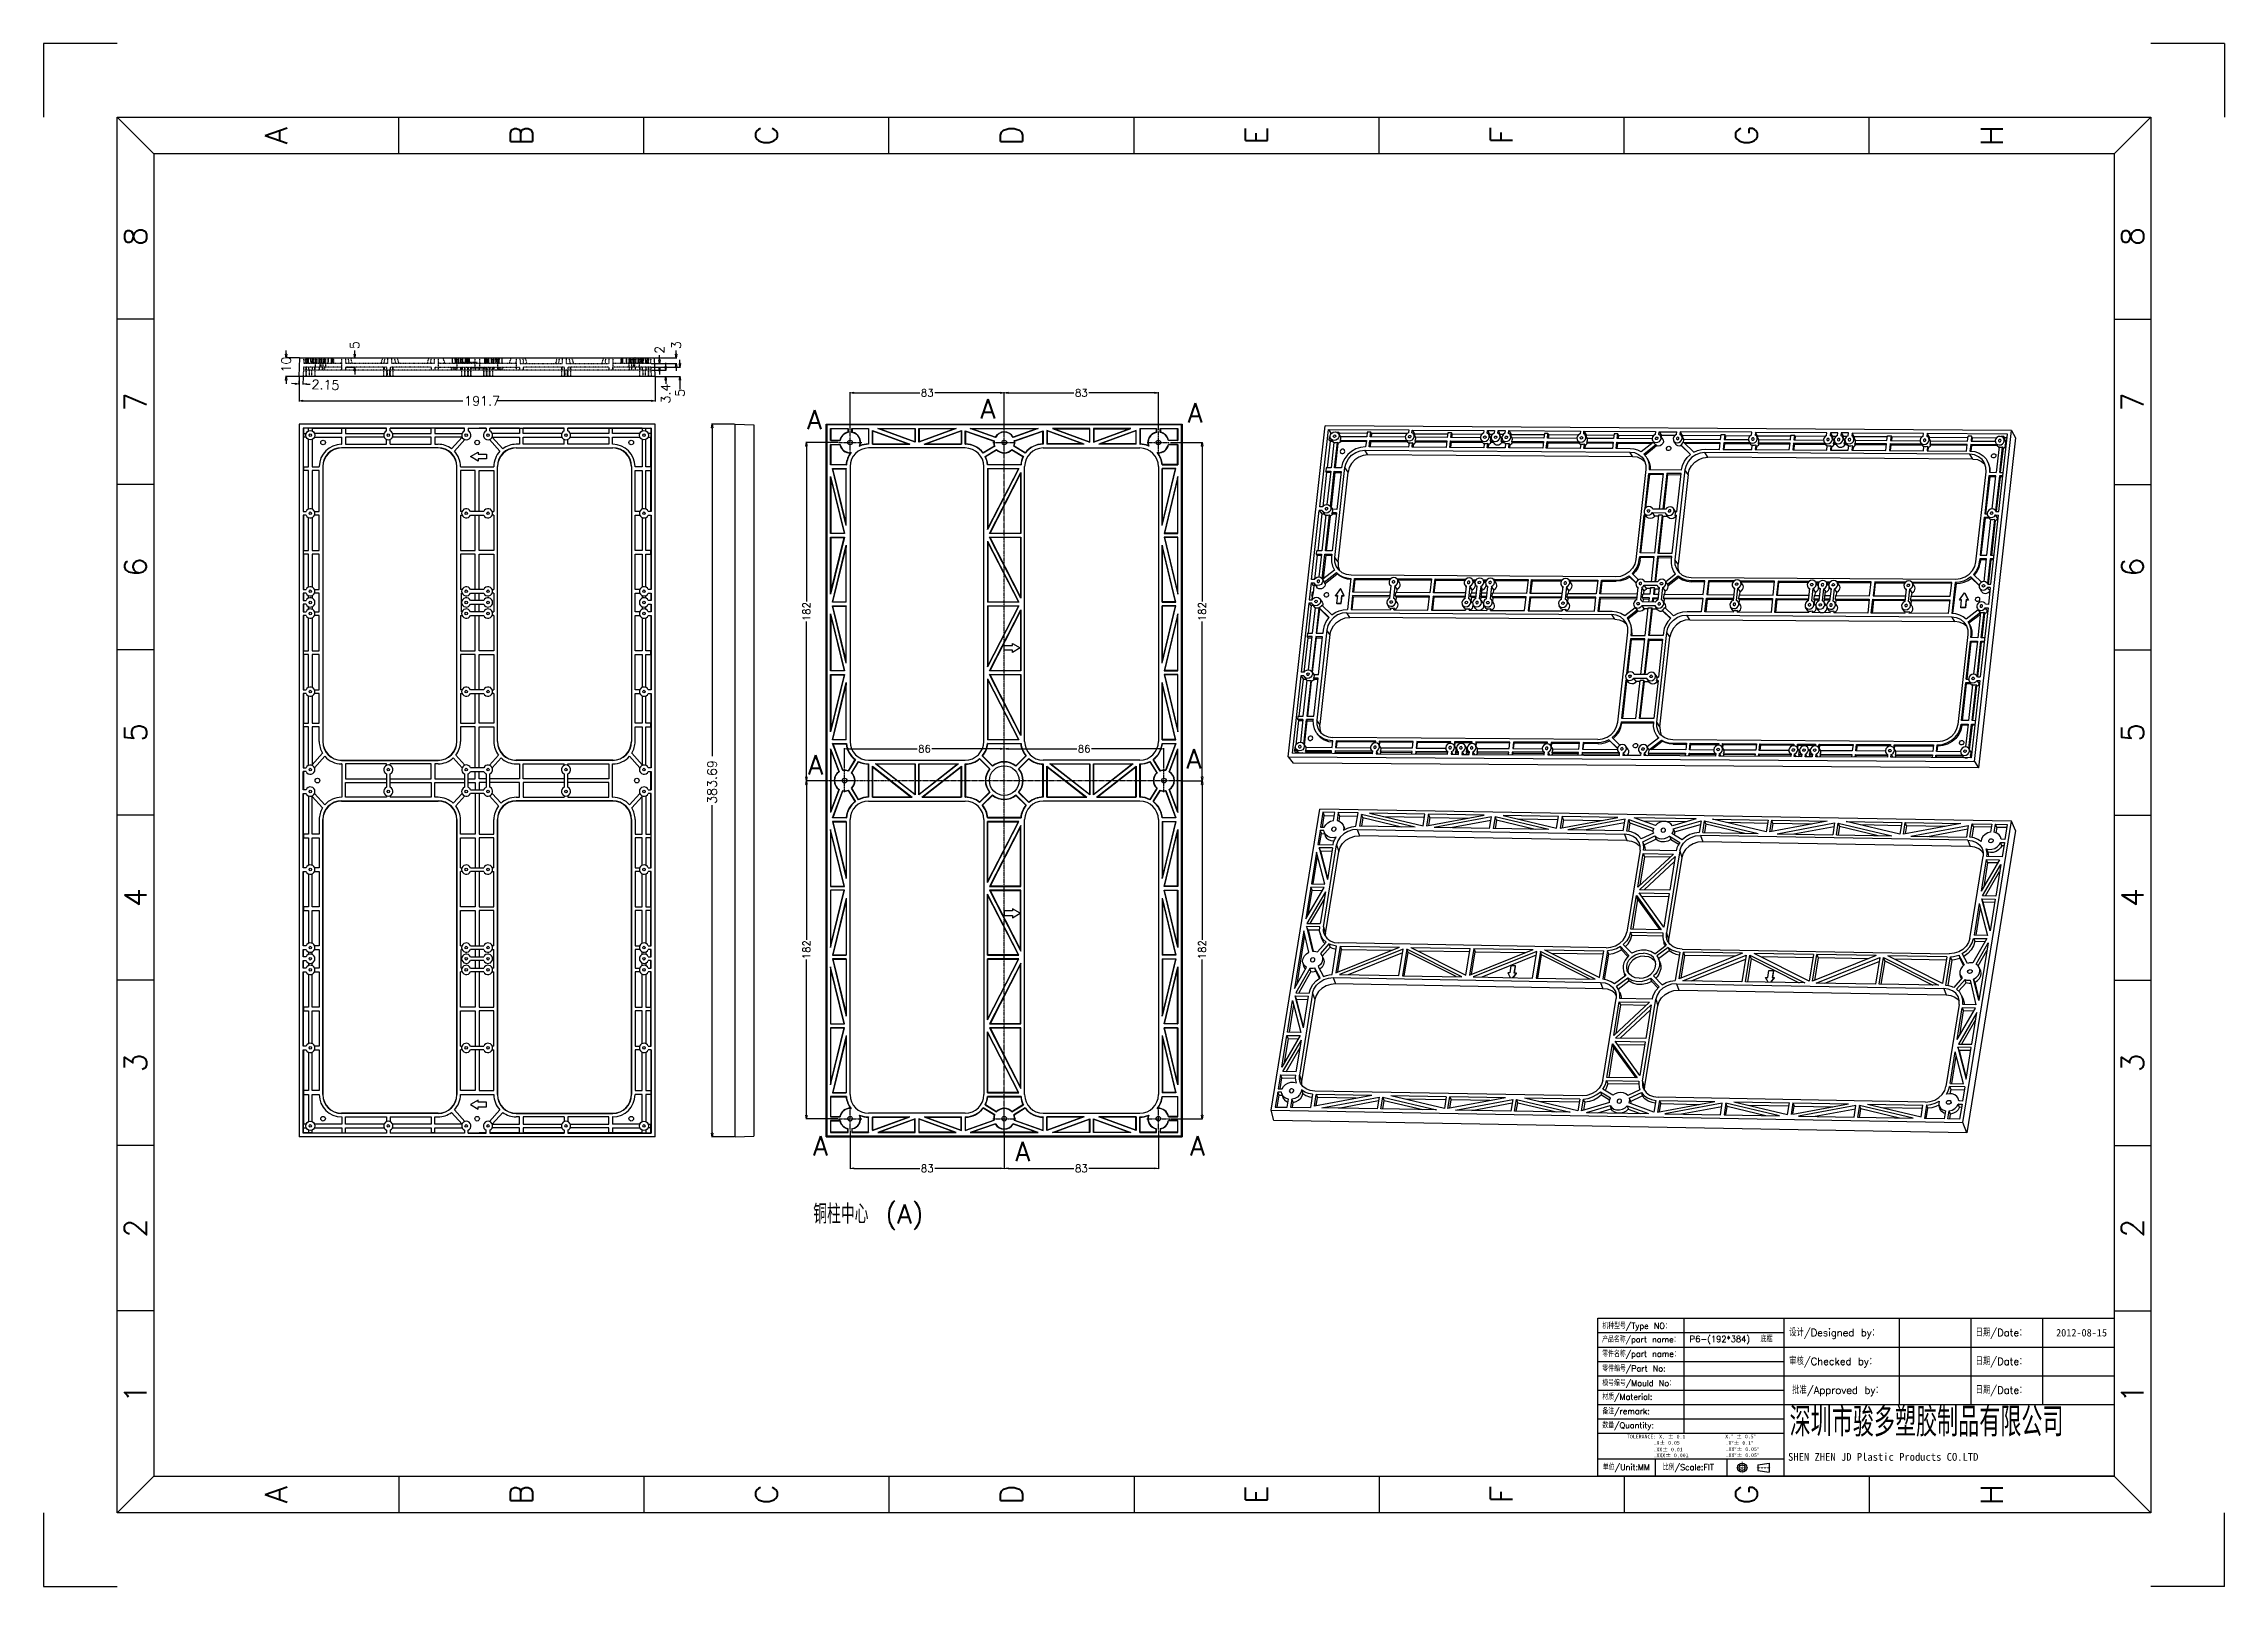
# Model space of a CAD drawing. Extents: x -268 to 907, y 393 to 1224.
import ezdxf
from ezdxf.enums import TextEntityAlignment as Align

# ---------------------------------------------------------------- set-up
doc = ezdxf.new("R2010")
doc.units = 0
doc.header["$LTSCALE"] = 1.21
doc.header["$MEASUREMENT"] = 0
doc.linetypes.add('CENTER', pattern=[0.6, 0.375, -0.075, 0.075, -0.075])
doc.linetypes.add('HIDDEN', pattern=[0.2, 0.1, -0.1])
doc.layers.get('0').update_dxf_attribs({"linetype": 'CONTINUOUS'})
doc.layers.get('DEFPOINTS').update_dxf_attribs({"linetype": 'CONTINUOUS'})
for name, color, linetype in [('DEFAULT_2', 8, 'HIDDEN'), ('DIM', 82, 'CONTINUOUS'), ('FROMAT', 7, 'CONTINUOUS')]:
    doc.layers.add(name, color=color, linetype=linetype)
doc.styles.add('ROMANS', font='romans.shx', dxfattribs={"bigfont": 'gbcbig.shx'})
doc.styles.get("Standard").update_dxf_attribs({"font": 'txt', "bigfont": 'gbcbig.shx'})
doc.styles.add('TXT', font='txt.shx', dxfattribs={"bigfont": 'gbcbig.shx'})
doc.styles.add('XS', font='txt', dxfattribs={"width": 0.67})
doc.styles.add('仿宋', font='txt')
doc.dimstyles.get("Standard").update_dxf_attribs({"dimtxt": 0.18, "dimasz": 0.18, "dimexe": 0.18, "dimexo": 0.0625, "dimgap": 0.09, "dimtad": 0, "dimtih": 1, "dimtoh": 1, "dimdec": 4, "dimzin": 0, "dimdsep": 46, "dimtxsty": 'Standard', "dimcen": 0.09, "dimadec": 0, "dimazin": 0, "dimtfac": 1, "dimtdec": 4, "dimtofl": 0, "dimtmove": 0, "dimatfit": 3, "dimfxl": 0, "dimtolj": 1, "dimtzin": 0, "dimarcsym": 0})
doc.dimstyles.new('Y3', dxfattribs={"dimtxt": 3, "dimasz": 2, "dimexe": 0.3, "dimexo": 0.3, "dimgap": 0.66, "dimtad": 0, "dimdec": 4, "dimdsep": 46, "dimtxsty": 'Standard', "dimcen": 0, "dimclrd": 3, "dimclre": 3, "dimadec": 0, "dimazin": 0, "dimtfac": 1, "dimtdec": 4, "dimtofl": 0, "dimtmove": 2, "dimatfit": 3, "dimfxl": 0, "dimtolj": 1, "dimarcsym": 0})

msp = doc.modelspace()

# ---------------------------------------------------------------- texts
for s, height, p in [('机种型号/Type NO：', 3.151872, (571.83202, 531.91002)), ('设计/Designed by：', 3.93984, (672.41045, 527.8988)), ('日期/Date：', 3.93984, (772.8312, 527.8988)), ('产品名称/part name：', 3.151872, (571.69273, 524.66121)), ('零件名称/part name：', 3.151872, (571.7517, 516.84048)), ('审核/Checked by：', 3.93984, (672.41045, 512.44748)), ('日期/Date：', 3.93984, (772.8312, 512.44748)), ('零件编号/Part No:', 3.151872, (571.80366, 508.98336)), ('模号编号/Mould No：', 3.151872, (571.79405, 501.14119)), ('材质/Material:', 3.151872, (571.81777, 493.73351)), ('批准/Approved by：', 3.93984, (674.02836, 496.95374)), ('日期/Date：', 3.93984, (772.8312, 496.99615)), ('备注/remark:', 3.151872, (571.81777, 485.95071)), ('数量/Quantity:', 3.151872, (571.7995, 478.395)), ('深圳市骏多塑胶制品有限公司', 15.75936, (672.66188, 473.95458)), ('单位/Unit:MM', 3.151872, (572.10078, 455.9022)), ('比例/Scale:FIT', 3.151872, (604.37877, 455.83599))]:
    msp.add_text(s, height=height).set_placement(p)
at = {"color": 6}
for s, height, p in [('6-(192*384)', 3.2779469, (621.83689, 524.80298)), ('P', 3.27795, (618.78254, 524.80298)), ('底框', 3.277947, (656.99404, 524.80298))]:
    msp.add_text(s, height=height, dxfattribs=at).set_placement(p)
at = {"color": 7, "insert": (816.16471, 531.83645), "char_height": 4.032, "width": 54.673776, "attachment_point": 1}
msp.add_mtext('{\\fKaiTi_GB2312|b0|i0|c134|p49;\\C6;2012-08-15}', dxfattribs=at)
at = {"layer": 'DIM', "color": 6, "ltscale": 0.5, "style": '仿宋'}
msp.add_text('SHEN ZHEN JD Plastic Products CO.LTD', height=4.1854738, dxfattribs=at).set_placement((671.83396, 460.89024))
at = {"layer": 'DIM', "color": 1, "attachment_point": 1}
for s, insert, char_height in [('A', (143.44777, 1026.52013), 10.31606), ('A', (236.81758, 1032.29027), 10.31606), ('A', (348.4622, 1030.14707), 10.31606), ('A', (144.01604, 840.64014), 10.31606), ('A', (347.79171, 843.88464), 10.31606), ('A', (146.66774, 635.58155), 10.31606), ('A', (349.72587, 635.58155), 10.31606), ('A', (255.59354, 632.51159), 10.31606), ('铜柱中心 (A)', (146.81575, 598.90115), 10.316065)]:
    msp.add_mtext_dynamic_manual_height_columns(s, width=123.0802392, gutter_width=1, heights=[0], dxfattribs=dict(at, insert=insert, char_height=char_height))
at = {"layer": 'FROMAT', "color": 3, "style": 'XS'}
for s, height, p in [('TOLERANCE: X. %%P 0.1', 2.0086726, (585.09479, 472.89835)), ('.X%%P 0.05', 2.008673, (599.37777, 469.61452)), ('X.%%D %%P 0.5%%D', 2.0086726, (637.96845, 472.98078)), ('.X%%D%%P 0.1%%D', 2.0086726, (638.16959, 469.49186)), ('.XX%%P 0.01', 2.0086726, (599.34148, 465.94079)), ('.XXX%%P 0.001', 2.0086726, (599.35692, 462.82564)), ('.XX%%D%%P 0.05%%D', 2.0086726, (638.17437, 466.13713)), ('.XX%%D%%P 0.05%%D', 2.0086726, (638.17437, 462.8955))]:
    msp.add_text(s, height=height, dxfattribs=at).set_placement(p)

# ---------------------------------------------------------------- blocks, each defined once
blk = doc.blocks.new('_CLOSEDBLANK')
at = {"color": 0, "linetype": 'ByBlock'}
for p, q in [((-1, 0.17), (0, 0)), ((-1, 0.17), (-1, -0.17)), ((0, 0), (-1, -0.17))]:
    blk.add_line(p, q, dxfattribs=at)
blk = doc.blocks.new('*U4')
at = {"layer": 'DIM', "color": 0, "style": 'TXT'}
blk.add_text('191.7', height=5, dxfattribs=at).set_placement((-7248.3, 5775.2))
blk = doc.blocks.new('*D3')
at = {"layer": 'DEFPOINTS', "color": 0}
for p in [(-7337.2, 5790.9), (-7145.5, 5790.9), (-7145.5, 5777.7)]:
    blk.add_point(p, dxfattribs=at)
at = {"layer": 'DIM', "color": 3}
for p, q in [((-7337.2, 5790.6), (-7337.2, 5777.4)), ((-7145.5, 5790.6), (-7145.5, 5777.4)), ((-7335.2, 5777.7), (-7249, 5777.7)), ((-7147.5, 5777.7), (-7231, 5777.7))]:
    blk.add_line(p, q, dxfattribs=at)
at = {"layer": 'DIM', "color": 0}
blk.add_blockref('*U4', (0, 0), dxfattribs=at)
at = {"layer": 'DIM', "color": 3, "xscale": 2, "yscale": 2, "zscale": 2, "rotation": 180}
blk.add_blockref('_CLOSEDBLANK', (-7337.2, 5777.7), dxfattribs=at)
at = {"layer": 'DIM', "color": 3, "xscale": 2, "yscale": 2, "zscale": 2}
blk.add_blockref('_CLOSEDBLANK', (-7145.5, 5777.7), dxfattribs=at)
blk = doc.blocks.new('*U6')
at = {"layer": 'DIM', "color": 0, "style": 'TXT'}
blk.add_text('10', height=5, rotation=90, dxfattribs=at).set_placement((-7341.7, 5793))
blk = doc.blocks.new('*D5')
at = {"layer": 'DEFPOINTS', "color": 0}
for p in [(-7344.2, 5800.9), (-7337.2, 5790.9), (-7336.8, 5800.9)]:
    blk.add_point(p, dxfattribs=at)
at = {"layer": 'DIM', "color": 3}
for p, q in [((-7344.2, 5802.9), (-7344.2, 5804.9)), ((-7337.1, 5800.9), (-7344.5, 5800.9)), ((-7337.5, 5790.9), (-7344.5, 5790.9)), ((-7344.2, 5788.9), (-7344.2, 5786.9))]:
    blk.add_line(p, q, dxfattribs=at)
at = {"layer": 'DIM', "color": 3, "xscale": 2, "yscale": 2, "zscale": 2}
for p, rotation in [((-7344.2, 5800.9), 270), ((-7344.2, 5790.9), 90)]:
    blk.add_blockref('_CLOSEDBLANK', p, dxfattribs=dict(at, rotation=rotation))
at = {"layer": 'DIM', "color": 0}
blk.add_blockref('*U6', (0, 0), dxfattribs=at)
blk = doc.blocks.new('*U8')
at = {"layer": 'DIM', "color": 0, "style": 'TXT'}
blk.add_text('3.4', height=5, rotation=90, dxfattribs=at).set_placement((-7137.3, 5776.3))
blk = doc.blocks.new('*D7')
at = {"layer": 'DEFPOINTS', "color": 0}
for p in [(-7147.8, 5794.3), (-7145.5, 5790.9), (-7139.8, 5790.9)]:
    blk.add_point(p, dxfattribs=at)
at = {"layer": 'DIM', "color": 3}
for p, q in [((-7147.5, 5794.3), (-7139.5, 5794.3)), ((-7145.2, 5790.9), (-7139.5, 5790.9)), ((-7139.8, 5796.3), (-7139.8, 5798.3)), ((-7139.8, 5788.9), (-7139.8, 5786.9))]:
    blk.add_line(p, q, dxfattribs=at)
at = {"layer": 'DIM', "color": 3, "xscale": 2, "yscale": 2, "zscale": 2}
for p, rotation in [((-7139.8, 5794.3), 270), ((-7139.8, 5790.9), 90)]:
    blk.add_blockref('_CLOSEDBLANK', p, dxfattribs=dict(at, rotation=rotation))
at = {"layer": 'DIM', "color": 0}
blk.add_blockref('*U8', (0, 0), dxfattribs=at)
blk = doc.blocks.new('*U10')
at = {"layer": 'DIM', "color": 0, "style": 'TXT'}
blk.add_text('5', height=5, rotation=90, dxfattribs=at).set_placement((-7129.6, 5779.9))
blk = doc.blocks.new('*D9')
at = {"layer": 'DEFPOINTS', "color": 0}
for p in [(-7147.8, 5795.9), (-7145.5, 5790.9), (-7132.1, 5790.9)]:
    blk.add_point(p, dxfattribs=at)
at = {"layer": 'DIM', "color": 3}
for p, q in [((-7147.5, 5795.9), (-7131.8, 5795.9)), ((-7145.2, 5790.9), (-7131.8, 5790.9)), ((-7132.1, 5797.9), (-7132.1, 5799.9)), ((-7132.1, 5788.9), (-7132.1, 5783.9))]:
    blk.add_line(p, q, dxfattribs=at)
at = {"layer": 'DIM', "color": 3, "xscale": 2, "yscale": 2, "zscale": 2}
for p, rotation in [((-7132.1, 5795.9), 270), ((-7132.1, 5790.9), 90)]:
    blk.add_blockref('_CLOSEDBLANK', p, dxfattribs=dict(at, rotation=rotation))
at = {"layer": 'DIM', "color": 0}
blk.add_blockref('*U10', (0, 0), dxfattribs=at)
blk = doc.blocks.new('*U12')
at = {"layer": 'DIM', "color": 0, "style": 'TXT'}
blk.add_text('2', height=5, rotation=90, dxfattribs=at).set_placement((-7140.6, 5803.1))
blk = doc.blocks.new('*D11')
at = {"layer": 'DEFPOINTS', "color": 0}
for p in [(-7148, 5797.9), (-7148, 5795.9), (-7143.1, 5795.9)]:
    blk.add_point(p, dxfattribs=at)
at = {"layer": 'DIM', "color": 3}
for p, q in [((-7143.1, 5799.9), (-7143.1, 5802.4)), ((-7147.7, 5797.9), (-7142.8, 5797.9)), ((-7147.7, 5795.9), (-7142.8, 5795.9)), ((-7143.1, 5793.9), (-7143.1, 5791.9))]:
    blk.add_line(p, q, dxfattribs=at)
at = {"layer": 'DIM', "color": 0}
blk.add_blockref('*U12', (0, 0), dxfattribs=at)
at = {"layer": 'DIM', "color": 3, "xscale": 2, "yscale": 2, "zscale": 2}
for p, rotation in [((-7143.1, 5797.9), 270), ((-7143.1, 5795.9), 90)]:
    blk.add_blockref('_CLOSEDBLANK', p, dxfattribs=dict(at, rotation=rotation))
blk = doc.blocks.new('*U14')
at = {"layer": 'DIM', "color": 0, "style": 'TXT'}
blk.add_text('3', height=5, rotation=90, dxfattribs=at).set_placement((-7131.6, 5805.6))
blk = doc.blocks.new('*D13')
at = {"layer": 'DEFPOINTS', "color": 0}
for p in [(-7148, 5797.9), (-7145.8, 5800.9), (-7134.1, 5797.9)]:
    blk.add_point(p, dxfattribs=at)
at = {"layer": 'DIM', "color": 3}
for p, q in [((-7134.1, 5802.9), (-7134.1, 5804.9)), ((-7147.7, 5797.9), (-7133.8, 5797.9)), ((-7145.5, 5800.9), (-7133.8, 5800.9)), ((-7134.1, 5795.9), (-7134.1, 5793.9))]:
    blk.add_line(p, q, dxfattribs=at)
at = {"layer": 'DIM', "color": 0}
blk.add_blockref('*U14', (0, 0), dxfattribs=at)
at = {"layer": 'DIM', "color": 3, "xscale": 2, "yscale": 2, "zscale": 2}
for p, rotation in [((-7134.1, 5800.9), 270), ((-7134.1, 5797.9), 90)]:
    blk.add_blockref('_CLOSEDBLANK', p, dxfattribs=dict(at, rotation=rotation))
blk = doc.blocks.new('*U16')
at = {"layer": 'DIM', "color": 0, "style": 'TXT'}
blk.add_text('2.15', height=5, rotation=358, dxfattribs=at).set_placement((-7330.6, 5784.2))
blk = doc.blocks.new('*D15')
at = {"layer": 'DEFPOINTS', "color": 0}
for p in [(-7337.2, 5791), (-7335, 5790.9), (-7337.3, 5786.9)]:
    blk.add_point(p, dxfattribs=at)
at = {"layer": 'DIM', "color": 3}
for p, q in [((-7337.2, 5790.7), (-7337.3, 5786.6)), ((-7335, 5790.6), (-7335.2, 5786.6)), ((-7339.3, 5787), (-7341.3, 5787.1)), ((-7333.2, 5786.8), (-7331.2, 5786.7))]:
    blk.add_line(p, q, dxfattribs=at)
at = {"layer": 'DIM', "color": 3, "xscale": 2, "yscale": 2, "zscale": 2}
for p, rotation in [((-7337.3, 5786.9), 358.0000000105759), ((-7335.2, 5786.9), 178.0000000105758)]:
    blk.add_blockref('_CLOSEDBLANK', p, dxfattribs=dict(at, rotation=rotation))
at = {"layer": 'DIM', "color": 0}
blk.add_blockref('*U16', (0, 0), dxfattribs=at)
blk = doc.blocks.new('*U18')
at = {"layer": 'DIM', "color": 0, "style": 'TXT'}
blk.add_text('383.69', height=5, rotation=90, dxfattribs=at).set_placement((-7112.3, 5560.8))
blk = doc.blocks.new('*D17')
at = {"layer": 'DEFPOINTS', "color": 0}
for p in [(-7102.4, 5765.2), (-7114.8, 5381.5), (-7102.4, 5381.5)]:
    blk.add_point(p, dxfattribs=at)
at = {"layer": 'DIM', "color": 3}
for p, q in [((-7102.7, 5765.2), (-7115.1, 5765.2)), ((-7114.8, 5763.2), (-7114.8, 5586.5)), ((-7114.8, 5383.5), (-7114.8, 5560.2)), ((-7102.7, 5381.5), (-7115.1, 5381.5))]:
    blk.add_line(p, q, dxfattribs=at)
at = {"layer": 'DIM', "color": 3, "xscale": 2, "yscale": 2, "zscale": 2}
for p, rotation in [((-7114.8, 5765.2), 90), ((-7114.8, 5381.5), 270)]:
    blk.add_blockref('_CLOSEDBLANK', p, dxfattribs=dict(at, rotation=rotation))
at = {"layer": 'DIM', "color": 0}
blk.add_blockref('*U18', (0, 0), dxfattribs=at)
blk = doc.blocks.new('*U20')
at = {"color": 0, "style": 'TXT'}
blk.add_text('5', height=5, rotation=90, dxfattribs=at).set_placement((-7304.8, 5805.6))
blk = doc.blocks.new('*D19')
at = {"color": 3}
for p, q in [((-7307.3, 5802.9), (-7307.3, 5804.9)), ((-7312.1, 5800.9), (-7307, 5800.9)), ((-7311.9, 5795.9), (-7307, 5795.9)), ((-7307.3, 5793.9), (-7307.3, 5791.9))]:
    blk.add_line(p, q, dxfattribs=at)
at = {"layer": 'DEFPOINTS', "color": 0}
for p in [(-7312.4, 5800.9), (-7312.2, 5795.9), (-7307.3, 5800.9)]:
    blk.add_point(p, dxfattribs=at)
at = {"color": 3, "xscale": 2, "yscale": 2, "zscale": 2}
for p, rotation in [((-7307.3, 5800.9), 270), ((-7307.3, 5795.9), 90)]:
    blk.add_blockref('_CLOSEDBLANK', p, dxfattribs=dict(at, rotation=rotation))
at = {"layer": 'DIM', "color": 0}
blk.add_blockref('*U20', (0, 0), dxfattribs=at)
blk = doc.blocks.new('EYTT')
at = {"layer": 'FROMAT', "color": 8}
for p, q in [((-240.06, 163.54), (-253.47, 163.54)), ((-253.47, 163.54), (-253.47, 150.12)), ((144.89, 163.54), (131.47, 163.54)), ((144.89, 163.54), (144.89, 150.12)), ((-253.47, -104.72), (-253.47, -118.13)), ((144.89, -118.13), (144.89, -104.72)), ((-253.47, -118.13), (-240.06, -118.13)), ((144.89, -118.13), (131.47, -118.13))]:
    blk.add_line(p, q, dxfattribs=at)
at = {"layer": 'FROMAT'}
for p, q in [((-240.06, -104.72), (-240.06, 150.12)), ((-240.06, 150.12), (131.47, 150.12)), ((-233.35, 143.42), (-240.06, 150.12)), ((-188.59, 143.42), (-188.59, 150.12)), ((-143.82, 143.42), (-143.82, 150.12)), ((-99.06, 143.42), (-99.06, 150.12)), ((-54.29, 143.42), (-54.29, 150.12)), ((-9.53, 143.42), (-9.53, 150.12)), ((35.24, 143.42), (35.24, 150.12)), ((80, 143.42), (80, 150.12)), ((124.77, 143.42), (131.47, 150.12)), ((131.47, 150.12), (131.47, -104.72)), ((-233.35, 113.24), (-240.06, 113.24)), ((124.77, 113.24), (131.47, 113.24)), ((-233.35, 83.06), (-240.06, 83.06)), ((124.77, 83.06), (131.47, 83.06)), ((-233.35, 52.88), (-240.06, 52.88)), ((124.77, 52.88), (131.47, 52.88)), ((-233.35, 22.7), (-240.06, 22.7)), ((124.77, 22.7), (131.47, 22.7)), ((-233.35, -7.47), (-240.06, -7.47)), ((124.77, -7.47), (131.47, -7.47)), ((-233.35, -37.65), (-240.06, -37.65)), ((124.77, -37.65), (131.47, -37.65)), ((-233.35, -67.83), (-240.06, -67.83)), ((124.77, -67.83), (131.47, -67.83)), ((-233.35, -98.01), (-240.06, -104.72)), ((-188.59, -98.01), (-188.59, -104.72)), ((-143.82, -98.01), (-143.82, -104.72)), ((-99.06, -98.01), (-99.06, -104.72)), ((-54.29, -98.01), (-54.29, -104.72)), ((-9.53, -98.01), (-9.53, -104.72)), ((35.24, -98.01), (35.24, -104.72)), ((80, -98.01), (80, -104.72)), ((124.77, -98.01), (131.47, -104.72)), ((131.47, -104.72), (-240.06, -104.72))]:
    blk.add_line(p, q, dxfattribs=at)
at = {"layer": 'FROMAT', "color": 6}
for p, q in [((-233.35, 143.42), (-233.35, -98.01)), ((124.77, 143.42), (-233.35, 143.42)), ((-18.39, 143.42), (-144.9, 143.42)), ((124.77, 143.42), (124.77, -98.01)), ((-233.35, -98.01), (124.77, -98.01))]:
    blk.add_line(p, q, dxfattribs=at)
at = {"layer": 'FROMAT', "color": 4}
blk.add_line((124.77, -98.01), (51, -98.01), dxfattribs=at)
at = {"layer": 'FROMAT', "style": 'ROMANS'}
for s, p in [('A', (-210.97, 146.77)), ('B', (-166.2, 146.77)), ('C', (-121.44, 146.77)), ('D', (-76.67, 146.77)), ('E', (-31.91, 146.77)), ('F', (12.85, 146.77)), ('G', (57.62, 146.77)), ('H', (102.38, 146.77)), ('8', (-236.7, 128.33)), ('8', (128.12, 128.33)), ('7', (-236.7, 98.15)), ('7', (128.12, 98.15)), ('6', (-236.7, 67.97)), ('6', (128.12, 67.97)), ('5', (-236.7, 37.79)), ('5', (128.12, 37.79)), ('4', (-236.7, 7.62)), ('4', (128.12, 7.62)), ('3', (-236.7, -22.56)), ('3', (128.12, -22.56)), ('2', (-236.7, -52.74)), ('2', (128.12, -52.74)), ('1', (-236.7, -82.92)), ('1', (128.12, -82.92)), ('A', (-210.97, -101.36)), ('B', (-166.2, -101.36)), ('C', (-121.44, -101.36)), ('D', (-76.67, -101.36)), ('E', (-31.91, -101.36)), ('F', (12.85, -101.36)), ('G', (57.62, -101.36)), ('H', (102.38, -101.36))]:
    blk.add_text(s, height=4.02, rotation=90, dxfattribs=at).set_placement(p, align=Align.MIDDLE)
blk = doc.blocks.new('*D49')
at = {"layer": 'DEFPOINTS', "color": 0}
for p in [(249.7, 1035.8), (166.7, 1015.3), (249.7, 1016.4)]:
    blk.add_point(p, dxfattribs=at)
at = {"layer": 'DIM', "color": 3, "lineweight": -2}
for p, q in [((166.7, 1015.6), (166.7, 1036.1)), ((168.7, 1035.8), (204.2, 1035.8)), ((247.7, 1035.8), (212.2, 1035.8)), ((249.7, 1016.7), (249.7, 1036.1))]:
    blk.add_line(p, q, dxfattribs=at)
at = {"layer": 'DIM', "color": 3, "lineweight": -2, "xscale": 2, "yscale": 2, "zscale": 2, "rotation": 180}
blk.add_blockref('_CLOSEDBLANK', (166.7, 1035.8), dxfattribs=at)
at = {"layer": 'DIM', "color": 3, "lineweight": -2, "xscale": 2, "yscale": 2, "zscale": 2}
blk.add_blockref('_CLOSEDBLANK', (249.7, 1035.8), dxfattribs=at)
at = {"layer": 'DIM', "color": 0, "insert": (208.2, 1035.8), "char_height": 4, "attachment_point": 5, "style": 'TXT'}
blk.add_mtext('\\A1;83', dxfattribs=at)
blk = doc.blocks.new('*D51')
at = {"layer": 'DEFPOINTS', "color": 0}
for p in [(160.4, 1009), (143.1, 827), (153.8, 827)]:
    blk.add_point(p, dxfattribs=at)
at = {"layer": 'DIM', "color": 3, "lineweight": -2}
for p, q in [((160.1, 1009), (142.8, 1009)), ((143.1, 1007), (143.1, 923.4)), ((143.1, 829), (143.1, 912.7)), ((153.5, 827), (142.8, 827))]:
    blk.add_line(p, q, dxfattribs=at)
at = {"layer": 'DIM', "color": 3, "lineweight": -2, "xscale": 2, "yscale": 2, "zscale": 2}
for p, rotation in [((143.1, 1009), 90), ((143.1, 827), 270)]:
    blk.add_blockref('_CLOSEDBLANK', p, dxfattribs=dict(at, rotation=rotation))
at = {"layer": 'DIM', "color": 0, "insert": (143.1, 918), "char_height": 4, "attachment_point": 5, "rotation": 90, "style": 'TXT'}
blk.add_mtext('\\A1;182', dxfattribs=at)
blk = doc.blocks.new('*D52')
at = {"layer": 'DEFPOINTS', "color": 0}
for p in [(249.7, 844.2), (249.7, 837.2), (163.7, 833.3)]:
    blk.add_point(p, dxfattribs=at)
at = {"layer": 'DIM', "color": 3, "lineweight": -2}
for p, q in [((163.7, 833.6), (163.7, 844.5)), ((165.7, 844.2), (202.7, 844.2)), ((247.7, 844.2), (210.7, 844.2)), ((249.7, 837.5), (249.7, 844.5))]:
    blk.add_line(p, q, dxfattribs=at)
at = {"layer": 'DIM', "color": 3, "lineweight": -2, "xscale": 2, "yscale": 2, "zscale": 2, "rotation": 180}
blk.add_blockref('_CLOSEDBLANK', (163.7, 844.2), dxfattribs=at)
at = {"layer": 'DIM', "color": 3, "lineweight": -2, "xscale": 2, "yscale": 2, "zscale": 2}
blk.add_blockref('_CLOSEDBLANK', (249.7, 844.2), dxfattribs=at)
at = {"layer": 'DIM', "color": 0, "insert": (206.7, 844.2), "char_height": 4, "attachment_point": 5, "style": 'TXT'}
blk.add_mtext('\\A1;86', dxfattribs=at)
blk = doc.blocks.new('*D53')
at = {"layer": 'DEFPOINTS', "color": 0}
for p in [(166.7, 638.8), (249.7, 637.7), (249.7, 618.3)]:
    blk.add_point(p, dxfattribs=at)
at = {"layer": 'DIM', "color": 3, "lineweight": -2}
for p, q in [((166.7, 638.5), (166.7, 618)), ((249.7, 637.4), (249.7, 618)), ((168.7, 618.3), (204.2, 618.3)), ((247.7, 618.3), (212.2, 618.3))]:
    blk.add_line(p, q, dxfattribs=at)
at = {"layer": 'DIM', "color": 3, "lineweight": -2, "xscale": 2, "yscale": 2, "zscale": 2, "rotation": 180}
blk.add_blockref('_CLOSEDBLANK', (166.7, 618.3), dxfattribs=at)
at = {"layer": 'DIM', "color": 3, "lineweight": -2, "xscale": 2, "yscale": 2, "zscale": 2}
blk.add_blockref('_CLOSEDBLANK', (249.7, 618.3), dxfattribs=at)
at = {"layer": 'DIM', "color": 0, "insert": (208.2, 618.3), "char_height": 4, "attachment_point": 5, "style": 'TXT'}
blk.add_mtext('\\A1;83', dxfattribs=at)
blk = doc.blocks.new('*D54')
at = {"layer": 'DEFPOINTS', "color": 0}
for p in [(143.1, 827), (153.8, 827), (160.4, 645)]:
    blk.add_point(p, dxfattribs=at)
at = {"layer": 'DIM', "color": 3, "lineweight": -2}
for p, q in [((153.5, 827), (142.8, 827)), ((143.1, 825), (143.1, 741.4)), ((143.1, 647), (143.1, 730.7)), ((160.1, 645), (142.8, 645))]:
    blk.add_line(p, q, dxfattribs=at)
at = {"layer": 'DIM', "color": 3, "lineweight": -2, "xscale": 2, "yscale": 2, "zscale": 2}
for p, rotation in [((143.1, 827), 90), ((143.1, 645), 270)]:
    blk.add_blockref('_CLOSEDBLANK', p, dxfattribs=dict(at, rotation=rotation))
at = {"layer": 'DIM', "color": 0, "insert": (143.1, 736), "char_height": 4, "attachment_point": 5, "rotation": 90, "style": 'TXT'}
blk.add_mtext('\\A1;182', dxfattribs=at)
blk = doc.blocks.new('*D55')
at = {"layer": 'DEFPOINTS', "color": 0}
for p in [(249.7, 1035.8), (249.7, 1016.4), (332.7, 1015.3)]:
    blk.add_point(p, dxfattribs=at)
at = {"layer": 'DIM', "color": 3, "lineweight": -2}
for p, q in [((249.7, 1016.7), (249.7, 1036.1)), ((251.7, 1035.8), (287.2, 1035.8)), ((330.7, 1035.8), (295.2, 1035.8)), ((332.7, 1015.6), (332.7, 1036.1))]:
    blk.add_line(p, q, dxfattribs=at)
at = {"layer": 'DIM', "color": 3, "lineweight": -2, "xscale": 2, "yscale": 2, "zscale": 2, "rotation": 180}
blk.add_blockref('_CLOSEDBLANK', (249.7, 1035.8), dxfattribs=at)
at = {"layer": 'DIM', "color": 3, "lineweight": -2, "xscale": 2, "yscale": 2, "zscale": 2}
blk.add_blockref('_CLOSEDBLANK', (332.7, 1035.8), dxfattribs=at)
at = {"layer": 'DIM', "color": 0, "insert": (291.2, 1035.8), "char_height": 4, "attachment_point": 5, "style": 'TXT'}
blk.add_mtext('\\A1;83', dxfattribs=at)
blk = doc.blocks.new('*D56')
at = {"layer": 'DEFPOINTS', "color": 0}
for p in [(338.9, 1009), (345.5, 827), (356.2, 827)]:
    blk.add_point(p, dxfattribs=at)
at = {"layer": 'DIM', "color": 3, "lineweight": -2}
for p, q in [((339.2, 1009), (356.5, 1009)), ((356.2, 1007), (356.2, 923.4)), ((356.2, 829), (356.2, 912.7)), ((345.8, 827), (356.5, 827))]:
    blk.add_line(p, q, dxfattribs=at)
at = {"layer": 'DIM', "color": 3, "lineweight": -2, "xscale": 2, "yscale": 2, "zscale": 2}
for p, rotation in [((356.2, 1009), 90), ((356.2, 827), 270)]:
    blk.add_blockref('_CLOSEDBLANK', p, dxfattribs=dict(at, rotation=rotation))
at = {"layer": 'DIM', "color": 0, "insert": (356.2, 918), "char_height": 4, "attachment_point": 5, "rotation": 90, "style": 'TXT'}
blk.add_mtext('\\A1;182', dxfattribs=at)
blk = doc.blocks.new('*D57')
at = {"layer": 'DEFPOINTS', "color": 0}
for p in [(249.7, 844.2), (249.7, 837.2), (335.7, 833.3)]:
    blk.add_point(p, dxfattribs=at)
at = {"layer": 'DIM', "color": 3, "lineweight": -2}
for p, q in [((249.7, 837.5), (249.7, 844.5)), ((251.7, 844.2), (288.7, 844.2)), ((333.7, 844.2), (296.7, 844.2)), ((335.7, 833.6), (335.7, 844.5))]:
    blk.add_line(p, q, dxfattribs=at)
at = {"layer": 'DIM', "color": 3, "lineweight": -2, "xscale": 2, "yscale": 2, "zscale": 2, "rotation": 180}
blk.add_blockref('_CLOSEDBLANK', (249.7, 844.2), dxfattribs=at)
at = {"layer": 'DIM', "color": 3, "lineweight": -2, "xscale": 2, "yscale": 2, "zscale": 2}
blk.add_blockref('_CLOSEDBLANK', (335.7, 844.2), dxfattribs=at)
at = {"layer": 'DIM', "color": 0, "insert": (292.7, 844.2), "char_height": 4, "attachment_point": 5, "style": 'TXT'}
blk.add_mtext('\\A1;86', dxfattribs=at)
blk = doc.blocks.new('*D58')
at = {"layer": 'DEFPOINTS', "color": 0}
for p in [(249.7, 637.7), (332.7, 638.8), (249.7, 618.3)]:
    blk.add_point(p, dxfattribs=at)
at = {"layer": 'DIM', "color": 3, "lineweight": -2}
for p, q in [((249.7, 637.4), (249.7, 618)), ((332.7, 638.5), (332.7, 618)), ((251.7, 618.3), (287.2, 618.3)), ((330.7, 618.3), (295.2, 618.3))]:
    blk.add_line(p, q, dxfattribs=at)
at = {"layer": 'DIM', "color": 3, "lineweight": -2, "xscale": 2, "yscale": 2, "zscale": 2, "rotation": 180}
blk.add_blockref('_CLOSEDBLANK', (249.7, 618.3), dxfattribs=at)
at = {"layer": 'DIM', "color": 3, "lineweight": -2, "xscale": 2, "yscale": 2, "zscale": 2}
blk.add_blockref('_CLOSEDBLANK', (332.7, 618.3), dxfattribs=at)
at = {"layer": 'DIM', "color": 0, "insert": (291.2, 618.3), "char_height": 4, "attachment_point": 5, "style": 'TXT'}
blk.add_mtext('\\A1;83', dxfattribs=at)
blk = doc.blocks.new('*D59')
at = {"layer": 'DEFPOINTS', "color": 0}
for p in [(345.5, 827), (356.2, 827), (338.9, 645)]:
    blk.add_point(p, dxfattribs=at)
at = {"layer": 'DIM', "color": 3, "lineweight": -2}
for p, q in [((345.8, 827), (356.5, 827)), ((356.2, 825), (356.2, 741.4)), ((356.2, 647), (356.2, 730.7)), ((339.2, 645), (356.5, 645))]:
    blk.add_line(p, q, dxfattribs=at)
at = {"layer": 'DIM', "color": 3, "lineweight": -2, "xscale": 2, "yscale": 2, "zscale": 2}
for p, rotation in [((356.2, 827), 90), ((356.2, 645), 270)]:
    blk.add_blockref('_CLOSEDBLANK', p, dxfattribs=dict(at, rotation=rotation))
at = {"layer": 'DIM', "color": 0, "insert": (356.2, 736), "char_height": 4, "attachment_point": 5, "rotation": 90, "style": 'TXT'}
blk.add_mtext('\\A1;182', dxfattribs=at)

# ---------------------------------------------------------------- dimensions: what is measured, and where the dimension line sits
dim = msp.add_linear_dim(base=(-100.20441, 1054.63089), p1=(-105.05948, 1049.63092), p2=(-105.2328, 1054.63089), angle=90, dimstyle='Standard')
dim.commit()
dim.dimension.update_dxf_attribs({"geometry": '*D19', "text_midpoint": (-100.20441, 1060.95755), "dimtype": 128, "insert": (7207.12916, -4746.30129)})
at = {"layer": 'DIM', "color": 0}
dim = msp.add_linear_dim(base=(-137.03869, 1054.63089), p1=(-130.05746, 1044.63105), p2=(-129.70826, 1054.63089), angle=90, dimstyle='Standard', dxfattribs=at)
dim.commit()
dim.dimension.update_dxf_attribs({"geometry": '*D5', "text_midpoint": (-137.03869, 1049.63097), "insert": (7207.12916, -4746.30129)})
for base, p1, p2, angle, picture, middle, dimtype in [((73.06577, 1051.63089), (61.29199, 1054.63089), (59.13422, 1051.63089), 90, '*D13', (73.06577, 1060.95755), 128), ((64.02809, 1049.63092), (59.13422, 1051.63089), (59.13422, 1049.63092), 90, '*D11', (64.02809, 1058.41719), 128), ((75.07536, 1044.63105), (59.31653, 1049.63092), (61.64119, 1044.63105), 90, '*D9', (75.07536, 1035.31143), 128), ((67.34738, 1044.63105), (59.37241, 1048.03089), (61.64119, 1044.63105), 90, '*D7', (67.34738, 1034.97105), 128), ((-130.19719, 1040.62957), (-127.9074, 1044.63105), (-130.05484, 1044.70604), 178.00000001, '*D15', (-116.72999, 1040.15929), 129), ((92.37112, 635.19808), (104.74911, 1018.89201), (104.74911, 635.19808), 90, '*D17', (92.37112, 827.04504), 128)]:
    dim = msp.add_linear_dim(base=base, p1=p1, p2=p2, angle=angle, dimstyle='Standard', dxfattribs=at)
    dim.commit()
    dim.dimension.update_dxf_attribs({"geometry": picture, "text_midpoint": middle, "dimtype": dimtype, "insert": (7207.12916, -4746.30129)})
dim = msp.add_linear_dim(base=(61.641193, 1031.359006), p1=(-130.057459, 1044.631045), p2=(61.641193, 1044.631045), dimstyle='Standard', dxfattribs=at)
dim.commit()
dim.dimension.update_dxf_attribs({"geometry": '*D3', "text_midpoint": (-32.849045, 1031.359006), "dimtype": 128, "insert": (7207.129158, -4746.301286)})
for base, p1, p2, picture, middle in [((249.66401, 1035.7613), (166.66401, 1015.26799), (249.66401, 1016.38503), '*D49', (208.16401, 1035.7613)), ((249.66401, 844.1911), (163.66401, 833.26799), (249.66401, 837.1916), '*D52', (206.66401, 844.1911)), ((249.66401, 618.32879), (166.66401, 638.8221), (249.66401, 637.70506), '*D53', (208.16401, 618.32879))]:
    dim = msp.add_linear_dim(base=base, p1=p1, p2=p2, dimstyle='Y3', override={"dimtxt": 4, "dimdec": 2, "dimtxsty": 'TXT', "dimblk": 'CLOSEDBLANK', "dimtdec": 2, "dimtmove": 0, "dimldrblk": 'CLOSEDBLANK', "dimtzin": 0}, dxfattribs=at)
    dim.commit()
    dim.dimension.update_dxf_attribs({"geometry": picture, "text_midpoint": middle, "dimtype": 160})
for base, p1, p2, picture, middle in [((249.66401, 1035.7613), (332.66401, 1015.26799), (249.66401, 1016.38503), '*D55', (291.16401, 1035.7613)), ((249.66401, 844.1911), (335.66401, 833.26799), (249.66401, 837.1916), '*D57', (292.66401, 844.1911)), ((249.66401, 618.32879), (332.66401, 638.8221), (249.66401, 637.70506), '*D58', (291.16401, 618.32879))]:
    dim = msp.add_linear_dim(base=base, p1=p1, p2=p2, angle=180, dimstyle='Y3', override={"dimtxt": 4, "dimdec": 2, "dimtxsty": 'TXT', "dimblk": 'CLOSEDBLANK', "dimtdec": 2, "dimtmove": 0, "dimldrblk": 'CLOSEDBLANK', "dimtzin": 0}, dxfattribs=at)
    dim.commit()
    dim.dimension.update_dxf_attribs({"geometry": picture, "text_midpoint": middle, "dimtype": 160})
for base, p1, p2, angle, picture, middle in [((143.07806, 827.04504), (160.44107, 1009.04504), (153.81469, 827.04504), 90, '*D51', (143.07806, 918.04504)), ((356.24997, 827.04504), (338.88696, 1009.04504), (345.51334, 827.04504), 90, '*D56', (356.24997, 918.04504)), ((143.07806, 827.04504), (160.44107, 645.04504), (153.81469, 827.04504), 270, '*D54', (143.07806, 736.04504)), ((356.24997, 827.04504), (338.88696, 645.04504), (345.51334, 827.04504), 270, '*D59', (356.24997, 736.04504))]:
    dim = msp.add_linear_dim(base=base, p1=p1, p2=p2, angle=angle, dimstyle='Y3', override={"dimtxt": 4, "dimdec": 2, "dimtxsty": 'TXT', "dimblk": 'CLOSEDBLANK', "dimtdec": 2, "dimtmove": 0, "dimldrblk": 'CLOSEDBLANK', "dimtzin": 0}, dxfattribs=at)
    dim.commit()
    dim.dimension.update_dxf_attribs({"geometry": picture, "text_midpoint": middle})

# ---------------------------------------------------------------- linework, layer by layer
at = {"color": 7, "linetype": 'Continuous'}
for p, q in [((-130.05746, 1044.63105), (-129.70826, 1054.63089)), ((-129.70826, 1054.63089), (61.29199, 1054.63089)), ((61.64119, 1044.63105), (61.29199, 1054.63089)), ((61.64119, 1044.63105), (-130.05746, 1044.63105)), ((-130.05746, 1018.89201), (-130.05746, 635.19808)), ((61.64119, 1018.89201), (-130.05746, 1018.89201)), ((-127.9074, 1016.84201), (-127.9074, 971.94273)), ((-127.9074, 1016.84201), (-127.7328, 1016.66741)), ((-83.05812, 1016.84201), (-127.9074, 1016.84201)), ((-127.78867, 1013.94207), (-127.78867, 1011.94207)), ((-127.78867, 1013.94207), (-126.34875, 1013.94207)), ((-126.34875, 1011.94207), (-127.78867, 1011.94207)), ((-127.7328, 1016.66741), (-127.7328, 1013.94207)), ((-125.05746, 1016.66741), (-127.7328, 1016.66741)), ((-127.7328, 995.94207), (-127.7328, 1011.94207)), ((-125.05746, 1015.23336), (-125.05746, 1016.72328)), ((-123.05746, 1016.72328), (-125.05746, 1016.72328)), ((-125.05746, 995.94207), (-125.05746, 1010.65078)), ((-123.05746, 1016.72328), (-123.05746, 1015.23336)), ((-123.05746, 1016.66741), (-107.05746, 1016.66741)), ((-123.05746, 1010.65078), (-123.05746, 995.94207)), ((-107.05746, 1013.94207), (-121.76617, 1013.94207)), ((-121.76617, 1011.94207), (-107.05746, 1011.94207)), ((-107.05746, 1013.94207), (-107.05746, 1016.72328)), ((-107.05746, 1016.72328), (-105.05746, 1016.72328)), ((-107.05746, 1008.09201), (-107.05746, 1011.94207)), ((-105.05746, 1016.72328), (-105.05746, 1013.94207)), ((-105.05746, 1016.66741), (-83.05812, 1016.66741)), ((-105.05746, 1013.94207), (-84.34942, 1013.94207)), ((-105.05746, 1011.94207), (-105.05746, 1008.09201)), ((-84.34942, 1011.94207), (-105.05746, 1011.94207)), ((-83.05812, 1015.23336), (-83.05812, 1016.84201)), ((-83.05812, 1008.09201), (-83.05812, 1010.65078)), ((-81.05949, 1015.23395), (-81.05949, 1016.84201)), ((-41.06015, 1016.84201), (-81.05949, 1016.84201)), ((-81.05949, 1016.66741), (-59.05813, 1016.66741)), ((-81.05949, 1008.09201), (-81.05949, 1010.65019)), ((-79.76685, 1013.94207), (-59.05813, 1013.94207)), ((-59.05813, 1011.94207), (-79.76685, 1011.94207)), ((-59.05813, 1013.94207), (-59.05813, 1016.72328)), ((-57.05813, 1016.72328), (-59.05813, 1016.72328)), ((-59.05813, 1008.09201), (-59.05813, 1011.94207)), ((-57.05813, 1016.72328), (-57.05813, 1013.94207)), ((-57.05813, 1016.66741), (-41.06015, 1016.66741)), ((-57.05813, 1013.94207), (-42.35144, 1013.94207)), ((-57.05813, 1011.94207), (-57.05813, 1008.09201)), ((-42.35144, 1011.94207), (-57.05813, 1011.94207)), ((-47.95713, 1005.65354), (-42.33565, 1011.90666)), ((-40.84832, 1010.56956), (-46.46979, 1004.31644)), ((-41.06015, 1015.23336), (-41.06015, 1016.84201)), ((-39.06015, 1016.84201), (-39.06015, 1015.23336)), ((-39.06015, 1016.84201), (-29.35612, 1016.84201)), ((-39.06015, 1016.66741), (-35.20813, 1016.66741)), ((-35.20813, 1016.66741), (-35.20813, 1016.72328)), ((-35.20813, 1016.72328), (-33.20813, 1016.72328)), ((-33.20813, 1016.66741), (-33.20813, 1016.72328)), ((-29.35612, 1016.66741), (-33.20813, 1016.66741)), ((-29.35612, 1016.84201), (-29.35612, 1015.23336)), ((-27.56795, 1010.56956), (-21.94648, 1004.31644)), ((-27.35612, 1015.23336), (-27.35612, 1016.84201)), ((-27.35612, 1016.84201), (12.64322, 1016.84201)), ((-11.35813, 1016.66741), (-27.35612, 1016.66741)), ((-20.45914, 1005.65354), (-26.08061, 1011.90666)), ((-11.35813, 1013.94207), (-26.06483, 1013.94207)), ((-26.06483, 1011.94207), (-11.35813, 1011.94207)), ((-11.35813, 1016.72328), (-11.35813, 1013.94207)), ((-11.35813, 1016.72328), (-9.35813, 1016.72328)), ((-11.35813, 1011.94207), (-11.35813, 1008.09201)), ((-9.35813, 1013.94207), (-9.35813, 1016.72328)), ((12.64322, 1016.66741), (-9.35813, 1016.66741)), ((11.35058, 1013.94207), (-9.35813, 1013.94207)), ((-9.35813, 1008.09201), (-9.35813, 1011.94207)), ((-9.35813, 1011.94207), (11.35058, 1011.94207)), ((12.64322, 1015.23395), (12.64322, 1016.84201)), ((12.64322, 1008.09201), (12.64322, 1010.65019)), ((14.64185, 1015.23336), (14.64185, 1016.84201)), ((14.64185, 1016.84201), (59.49113, 1016.84201)), ((36.64119, 1016.66741), (14.64185, 1016.66741)), ((14.64185, 1008.09201), (14.64185, 1010.65078)), ((36.64119, 1013.94207), (15.93315, 1013.94207)), ((15.93315, 1011.94207), (36.64119, 1011.94207)), ((36.64119, 1016.72328), (36.64119, 1013.94207)), ((38.64119, 1016.72328), (36.64119, 1016.72328)), ((36.64119, 1011.94207), (36.64119, 1008.09201)), ((38.64119, 1013.94207), (38.64119, 1016.72328)), ((54.64119, 1016.66741), (38.64119, 1016.66741)), ((53.34991, 1013.94207), (38.64119, 1013.94207)), ((38.64119, 1008.09201), (38.64119, 1011.94207)), ((38.64119, 1011.94207), (53.34991, 1011.94207)), ((54.64119, 1016.72328), (54.64119, 1015.23336)), ((54.64119, 1016.72328), (56.64119, 1016.72328)), ((54.64119, 1010.65078), (54.64119, 995.94207)), ((56.64119, 1015.23336), (56.64119, 1016.72328)), ((56.64119, 1016.66741), (59.31653, 1016.66741)), ((56.64119, 995.94207), (56.64119, 1010.65078)), ((59.37241, 1013.94207), (57.93248, 1013.94207)), ((57.93248, 1011.94207), (59.37241, 1011.94207)), ((59.49113, 1016.84201), (59.31653, 1016.66741)), ((59.31653, 1016.66741), (59.31653, 1013.94207)), ((59.31653, 995.94207), (59.31653, 1011.94207)), ((59.37241, 1013.94207), (59.37241, 1011.94207)), ((59.49113, 1016.84201), (59.49113, 971.94273)), ((61.64119, 635.19808), (61.64119, 1018.89201)), ((104.74911, 635.19808), (104.74911, 1018.89201)), ((104.74911, 1018.89201), (114.74895, 1018.5428)), ((114.74895, 1018.5428), (114.74895, 635.54728)), ((153.81469, 635.19808), (153.81469, 1018.89201)), ((153.81469, 1018.89201), (154.16389, 1018.5428)), ((153.81469, 1018.89201), (345.51334, 1018.89201)), ((154.16389, 1018.5428), (154.16389, 635.54728)), ((345.16414, 1018.5428), (154.16389, 1018.5428)), ((156.16444, 1010.04504), (156.16444, 1016.54225)), ((156.16444, 1016.54225), (156.32166, 1016.38503)), ((156.16444, 1016.54225), (165.66401, 1016.54225)), ((156.32166, 1010.20227), (156.16444, 1010.04504)), ((156.32166, 1016.38503), (156.32166, 1010.20227)), ((165.50679, 1016.38503), (156.32166, 1016.38503)), ((156.32166, 1010.20227), (161.12641, 1010.20227)), ((165.50679, 1016.38503), (165.66401, 1016.54225)), ((165.50679, 1016.38503), (165.50679, 1014.58264)), ((165.66401, 1016.54225), (165.66401, 1014.45337)), ((167.66401, 1014.45337), (167.66401, 1016.54225)), ((167.82124, 1016.38503), (167.66401, 1016.54225)), ((167.66401, 1016.54225), (176.63935, 1016.54225)), ((167.82124, 1016.38503), (167.82124, 1014.58264)), ((176.48213, 1016.38503), (167.82124, 1016.38503)), ((176.48213, 1016.38503), (176.63935, 1016.54225)), ((176.48213, 1016.38503), (176.48213, 1008.24851)), ((176.63935, 1016.54225), (176.63935, 1008.09198)), ((178.63935, 1008.09201), (178.63935, 1015.4769)), ((178.79657, 1015.25163), (178.63935, 1015.4769)), ((178.63935, 1015.4769), (198.73965, 1008.09201)), ((178.79657, 1015.25163), (178.79657, 1008.24923)), ((178.79657, 1015.25163), (197.85582, 1008.24923)), ((201.63935, 1009.15736), (181.53905, 1016.54225)), ((182.42288, 1016.38503), (181.53905, 1016.54225)), ((181.53905, 1016.54225), (201.63935, 1016.54225)), ((201.48213, 1009.38262), (182.42288, 1016.38503)), ((201.48213, 1016.38503), (182.42288, 1016.38503)), ((201.48213, 1016.38503), (201.63935, 1016.54225)), ((201.48213, 1016.38503), (201.48213, 1009.38262)), ((201.63935, 1016.54225), (201.63935, 1009.15736)), ((223.73965, 1016.54225), (203.63935, 1009.15736)), ((203.63935, 1009.15736), (203.63935, 1016.54225)), ((203.79657, 1016.38503), (203.63935, 1016.54225)), ((203.63935, 1016.54225), (223.73965, 1016.54225)), ((222.85582, 1016.38503), (203.79657, 1009.38262)), ((203.79657, 1016.38503), (203.79657, 1009.38262)), ((222.85582, 1016.38503), (203.79657, 1016.38503)), ((206.53905, 1008.09201), (226.63935, 1015.4769)), ((207.42288, 1008.24923), (226.48213, 1015.25163)), ((222.85582, 1016.38503), (223.73965, 1016.54225)), ((226.48213, 1015.25163), (226.63935, 1015.4769)), ((226.48213, 1015.25163), (226.48213, 1008.24923)), ((226.63935, 1015.4769), (226.63935, 1008.09201)), ((228.63935, 1008.09198), (228.63935, 1015.38028)), ((228.79657, 1015.15831), (228.63935, 1015.38028)), ((228.63935, 1015.38028), (244.23028, 1009.89626)), ((228.79657, 1015.15831), (228.79657, 1008.24851)), ((228.79657, 1015.15831), (244.05616, 1009.79084)), ((244.89391, 1011.78295), (231.36332, 1016.54225)), ((231.36332, 1016.54225), (267.96471, 1016.54225)), ((232.28413, 1016.38503), (231.36332, 1016.54225)), ((244.82413, 1011.97416), (232.28413, 1016.38503)), ((267.0439, 1016.38503), (232.28413, 1016.38503)), ((267.96471, 1016.54225), (254.43411, 1011.78295)), ((267.0439, 1016.38503), (254.50389, 1011.97416)), ((255.09774, 1009.89626), (270.68868, 1015.38028)), ((255.27186, 1009.79084), (270.53145, 1015.15831)), ((267.0439, 1016.38503), (267.96471, 1016.54225)), ((270.53145, 1015.15831), (270.68868, 1015.38028)), ((270.53145, 1008.24851), (270.53145, 1015.15831)), ((270.68868, 1015.38028), (270.68868, 1008.09198)), ((272.68868, 1015.4769), (272.68868, 1008.09201)), ((272.8459, 1015.25163), (272.68868, 1015.4769)), ((292.78897, 1008.09201), (272.68868, 1015.4769)), ((272.8459, 1015.25163), (272.8459, 1008.24923)), ((291.90514, 1008.24923), (272.8459, 1015.25163)), ((295.68868, 1016.54225), (275.58838, 1016.54225)), ((276.47221, 1016.38503), (275.58838, 1016.54225)), ((275.58838, 1016.54225), (295.68868, 1009.15736)), ((276.47221, 1016.38503), (295.53145, 1016.38503)), ((276.47221, 1016.38503), (295.53145, 1009.38262)), ((295.53145, 1016.38503), (295.68868, 1016.54225)), ((295.53145, 1016.38503), (295.53145, 1009.38262)), ((295.68868, 1009.15736), (295.68868, 1016.54225)), ((297.68868, 1009.15736), (317.78897, 1016.54225)), ((297.68868, 1016.54225), (297.68868, 1009.15736)), ((297.8459, 1016.38503), (297.68868, 1016.54225)), ((317.78897, 1016.54225), (297.68868, 1016.54225)), ((297.8459, 1009.38262), (316.90514, 1016.38503)), ((297.8459, 1016.38503), (297.8459, 1009.38262)), ((297.8459, 1016.38503), (316.90514, 1016.38503)), ((320.68868, 1015.4769), (300.58838, 1008.09201)), ((320.53145, 1015.25163), (301.47221, 1008.24923)), ((316.90514, 1016.38503), (317.78897, 1016.54225)), ((320.53145, 1015.25163), (320.68868, 1015.4769)), ((320.53145, 1015.25163), (320.53145, 1008.24923)), ((320.68868, 1008.09201), (320.68868, 1015.4769)), ((322.68868, 1016.54225), (322.68868, 1008.09198)), ((322.68868, 1016.54225), (331.66401, 1016.54225)), ((322.8459, 1016.38503), (322.68868, 1016.54225)), ((322.8459, 1016.38503), (322.8459, 1008.24851)), ((331.50679, 1016.38503), (322.8459, 1016.38503)), ((331.50679, 1016.38503), (331.66401, 1016.54225)), ((331.50679, 1016.38503), (331.50679, 1014.58264)), ((331.66401, 1016.54225), (331.66401, 1014.45337)), ((333.66401, 1014.45337), (333.66401, 1016.54225)), ((333.66401, 1016.54225), (343.16359, 1016.54225)), ((333.82124, 1016.38503), (333.66401, 1016.54225)), ((333.82124, 1016.38503), (333.82124, 1014.58264)), ((343.00636, 1016.38503), (333.82124, 1016.38503)), ((343.00636, 1010.20227), (338.20161, 1010.20227)), ((343.16359, 1016.54225), (343.00636, 1016.38503)), ((343.00636, 1010.20227), (343.00636, 1016.38503)), ((343.00636, 1010.20227), (343.16359, 1010.04504)), ((343.16359, 1016.54225), (343.16359, 1010.04504)), ((345.51334, 1018.89201), (345.16414, 1018.5428)), ((345.16414, 635.54728), (345.16414, 1018.5428)), ((345.51334, 1018.89201), (345.51334, 635.19808)), ((402.52111, 839.78224), (422.46919, 1018.08829)), ((419.55377, 974.359), (424.22077, 1016.07498)), ((792.18381, 1015.56991), (422.46919, 1018.08829)), ((424.22077, 1016.07498), (425.60279, 1014.07572)), ((424.22077, 1016.07498), (467.48421, 1015.78029)), ((424.66819, 1010.31483), (424.87631, 1012.17511)), ((425.11628, 1009.72701), (424.66819, 1010.31483)), ((424.66819, 1010.31483), (426.01865, 1010.30563)), ((425.19842, 1012.17291), (424.87631, 1012.17511)), ((425.50213, 1011.0753), (426.73408, 1009.23958)), ((425.53583, 1013.47721), (425.60279, 1014.07572)), ((425.60279, 1014.07572), (426.01707, 1014.07289)), ((428.32948, 1014.69392), (429.76754, 1014.68413)), ((429.67524, 1013.85914), (429.76754, 1014.68413)), ((430.15597, 1014.0447), (429.76754, 1014.68413)), ((429.88173, 1013.52199), (430.78604, 1012.17449)), ((430.15597, 1014.0447), (430.06666, 1013.24643)), ((445.11342, 1013.94282), (430.15597, 1014.0447)), ((430.91369, 1009.68752), (430.51945, 1010.27498)), ((430.51945, 1010.27498), (444.69227, 1010.17844)), ((444.90039, 1012.03871), (430.72757, 1012.13525)), ((444.69227, 1010.17844), (444.29685, 1006.64391)), ((445.1846, 1014.57911), (444.90039, 1012.03871)), ((447.11174, 1014.56599), (445.1846, 1014.57911)), ((446.22398, 1006.63079), (446.61941, 1010.16531)), ((447.01365, 1009.57785), (446.61941, 1010.16531)), ((446.61941, 1010.16531), (466.48779, 1010.02997)), ((446.82753, 1012.02558), (447.11174, 1014.56599)), ((465.66546, 1011.89726), (446.82753, 1012.02558)), ((447.50016, 1013.92656), (447.11174, 1014.56599)), ((447.50016, 1013.92656), (447.28181, 1011.97476)), ((466.47802, 1013.79729), (447.50016, 1013.92656)), ((467.48421, 1015.78029), (467.32202, 1014.33053)), ((469.24913, 1014.31741), (469.41132, 1015.76716)), ((469.41132, 1015.76716), (470.6251, 1013.76904)), ((469.41132, 1015.76716), (507.95335, 1015.50462)), ((471.25518, 1011.89882), (470.12301, 1013.58587)), ((470.6251, 1013.76904), (470.5358, 1012.97078)), ((470.6251, 1013.76904), (488.47261, 1013.64747)), ((471.30669, 1011.24701), (471.19672, 1011.85959)), ((488.25959, 1011.74336), (471.19672, 1011.85959)), ((488.5438, 1014.28376), (488.25959, 1011.74336)), ((490.47093, 1014.27064), (488.5438, 1014.28376)), ((490.18672, 1011.73023), (490.47093, 1014.27064)), ((506.1346, 1011.6216), (490.18672, 1011.73023)), ((490.85936, 1013.63121), (490.47093, 1014.27064)), ((490.85936, 1013.63121), (490.641, 1011.67941)), ((490.85936, 1013.63121), (506.94716, 1013.52162)), ((507.95335, 1015.50462), (507.79116, 1014.05487)), ((509.71827, 1014.04174), (509.88046, 1015.4915)), ((509.88046, 1015.4915), (511.09425, 1013.49338)), ((509.88046, 1015.4915), (513.73465, 1015.46524)), ((511.72433, 1011.62316), (510.59216, 1013.3102)), ((511.09425, 1013.49338), (511.00494, 1012.69512)), ((511.09425, 1013.49338), (512.7284, 1013.48224)), ((511.45774, 1009.72365), (511.7045, 1010.33379)), ((511.77583, 1010.97135), (511.66586, 1011.58392)), ((511.82484, 1011.58284), (511.66586, 1011.58392)), ((511.7045, 1010.33379), (511.77583, 1010.97135)), ((513.73465, 1015.46524), (513.57246, 1014.01552)), ((515.49959, 1014.00232), (515.66178, 1015.45212)), ((516.20912, 1013.48341), (515.49959, 1014.00232)), ((515.66178, 1015.45212), (516.48714, 1014.09342)), ((515.66178, 1015.45212), (519.51597, 1015.42586)), ((516.37154, 1013.27181), (516.20912, 1013.48341)), ((516.3728, 1013.45742), (518.50978, 1013.44286)), ((516.39493, 1013.2692), (516.48714, 1014.09342)), ((517.50554, 1011.58378), (516.60128, 1012.93122)), ((517.23896, 1009.68427), (517.48572, 1010.29441)), ((517.55705, 1010.93197), (517.44708, 1011.54454)), ((517.60606, 1011.54346), (517.44708, 1011.54454)), ((517.48572, 1010.29441), (517.55705, 1010.93197)), ((519.23498, 1008.60949), (518.17667, 1010.18647)), ((519.51597, 1015.42586), (519.35378, 1013.97611)), ((521.28089, 1013.96298), (521.44308, 1015.41274)), ((521.44308, 1015.41274), (522.65686, 1013.41461)), ((521.44308, 1015.41274), (559.98511, 1015.1502)), ((523.28694, 1011.5444), (522.15477, 1013.23144)), ((522.65686, 1013.41461), (522.56755, 1012.61636)), ((522.65686, 1013.41461), (540.50502, 1013.29304)), ((523.33844, 1010.89259), (523.22848, 1011.50516)), ((540.292, 1011.38893), (523.22848, 1011.50516)), ((540.57621, 1013.92934), (540.292, 1011.38893)), ((542.50334, 1013.91621), (540.57621, 1013.92934)), ((542.21913, 1011.37581), (542.50334, 1013.91621)), ((558.16636, 1011.26718), (542.21913, 1011.37581)), ((542.89177, 1013.27678), (542.50334, 1013.91621)), ((542.89177, 1013.27678), (542.67341, 1011.32498)), ((542.89177, 1013.27678), (558.97892, 1013.1672)), ((559.98511, 1015.1502), (559.82292, 1013.70045)), ((561.75003, 1013.68732), (561.91222, 1015.13707)), ((561.91222, 1015.13707), (563.12601, 1013.13895)), ((561.91222, 1015.13707), (600.45425, 1014.87454)), ((563.75609, 1011.26874), (562.62391, 1012.95578)), ((563.12601, 1013.13895), (563.0367, 1012.34069)), ((563.12601, 1013.13895), (578.08347, 1013.03707)), ((563.80759, 1010.61693), (563.69762, 1011.2295)), ((577.87044, 1011.13296), (563.69762, 1011.2295)), ((578.15465, 1013.67336), (577.87044, 1011.13296)), ((580.08179, 1013.66024), (578.15465, 1013.67336)), ((579.79758, 1011.11983), (580.08179, 1013.66024)), ((598.63551, 1010.99151), (579.79758, 1011.11983)), ((580.47021, 1013.02081), (580.08179, 1013.66024)), ((580.47021, 1013.02081), (580.25186, 1011.06901)), ((580.47021, 1013.02081), (599.44807, 1012.89154)), ((600.45425, 1014.87454), (600.29207, 1013.42478)), ((602.21918, 1013.41166), (602.38138, 1014.86141)), ((602.38137, 1014.86141), (603.59515, 1012.86329)), ((602.38138, 1014.86141), (611.82415, 1014.79709)), ((604.32501, 1010.8444), (603.09306, 1012.68012)), ((603.59515, 1012.86329), (603.50585, 1012.06503)), ((610.81797, 1012.81409), (603.59515, 1012.86329)), ((611.66197, 1013.34733), (611.82415, 1014.79709)), ((613.75128, 1014.78396), (613.58908, 1013.33421)), ((614.96505, 1012.78584), (613.75127, 1014.78396)), ((652.29331, 1014.52143), (613.75128, 1014.78396)), ((615.59514, 1010.91563), (614.46296, 1012.60267)), ((614.96505, 1012.78584), (614.87575, 1011.98758)), ((635.70327, 1012.64458), (614.96505, 1012.78584)), ((615.64767, 1010.17888), (615.53667, 1010.87639)), ((615.53667, 1010.87639), (635.49024, 1010.74047)), ((635.49024, 1010.74047), (635.77445, 1013.28088)), ((635.77445, 1013.28088), (637.70159, 1013.26775)), ((637.70159, 1013.26775), (637.41738, 1010.72735)), ((637.41738, 1010.72735), (650.47456, 1010.6384)), ((638.09001, 1012.62832), (637.70159, 1013.26775)), ((638.09001, 1012.62832), (637.87166, 1010.67652)), ((651.28712, 1012.53843), (638.09001, 1012.62832)), ((652.13112, 1013.07167), (652.29331, 1014.52143)), ((654.22042, 1014.5083), (654.05823, 1013.05854)), ((692.76245, 1014.24576), (654.22042, 1014.5083)), ((655.4342, 1012.51018), (654.22042, 1014.5083)), ((656.06428, 1010.63996), (654.93211, 1012.32701)), ((655.4342, 1012.51018), (655.34489, 1011.71192)), ((673.28171, 1012.38861), (655.4342, 1012.51018)), ((656.11578, 1009.98815), (656.00582, 1010.60073)), ((656.00582, 1010.60073), (673.06869, 1010.4845)), ((673.06869, 1010.4845), (673.3529, 1013.0249)), ((673.3529, 1013.0249), (675.28003, 1013.01178)), ((675.28003, 1013.01178), (674.99582, 1010.47137)), ((674.99582, 1010.47137), (690.9437, 1010.36274)), ((675.66846, 1012.37235), (675.28003, 1013.01178)), ((675.66846, 1012.37235), (675.4501, 1010.42055)), ((691.75626, 1012.26276), (675.66846, 1012.37235)), ((692.60026, 1012.79601), (692.76245, 1014.24576)), ((694.68956, 1014.23264), (694.52737, 1012.78288)), ((698.54375, 1014.20638), (694.68956, 1014.23264)), ((695.90335, 1012.23451), (694.68956, 1014.23264)), ((696.53343, 1010.3643), (695.40125, 1012.05134)), ((695.90335, 1012.23451), (695.81404, 1011.43625)), ((697.53764, 1012.22338), (695.90335, 1012.23451)), ((696.47496, 1010.32506), (696.63394, 1010.32398)), ((696.58493, 1009.71249), (696.47496, 1010.32506)), ((698.38155, 1012.75658), (698.54375, 1014.20638)), ((700.47088, 1014.19326), (700.30869, 1012.74354)), ((701.01829, 1012.22466), (700.30869, 1012.74354)), ((704.32507, 1014.167), (700.47088, 1014.19326)), ((700.47088, 1014.19326), (701.29624, 1012.83456)), ((701.18082, 1012.01295), (701.01829, 1012.22466)), ((703.31888, 1012.184), (701.18209, 1012.19856)), ((701.29624, 1012.83456), (701.20403, 1012.01035)), ((702.31483, 1010.32492), (701.41047, 1011.67249)), ((702.25636, 1010.28568), (702.41534, 1010.2846)), ((702.36633, 1009.67311), (702.25636, 1010.28568)), ((704.16287, 1012.71725), (704.32507, 1014.167)), ((706.25218, 1014.15388), (706.08998, 1012.70412)), ((744.79421, 1013.89134), (706.25218, 1014.15388)), ((707.46596, 1012.15575), (706.25218, 1014.15388)), ((708.09604, 1010.28554), (706.96387, 1011.97258)), ((707.46596, 1012.15575), (707.37665, 1011.35749)), ((725.31412, 1012.03418), (707.46596, 1012.15575)), ((708.03757, 1010.2463), (725.1011, 1010.13007)), ((708.14754, 1009.63373), (708.03757, 1010.2463)), ((725.1011, 1010.13007), (725.38531, 1012.67047)), ((725.38531, 1012.67047), (727.31244, 1012.65735)), ((727.31244, 1012.65735), (727.02823, 1010.11694)), ((727.02823, 1010.11694), (742.97546, 1010.00832)), ((727.70087, 1012.01792), (727.31244, 1012.65735)), ((727.70087, 1012.01792), (727.48251, 1010.06612)), ((743.78802, 1011.90834), (727.70087, 1012.01792)), ((744.63202, 1012.44158), (744.79421, 1013.89134)), ((746.72132, 1013.87821), (746.55913, 1012.42846)), ((789.98476, 1013.58352), (746.72132, 1013.87821)), ((747.9351, 1011.88009), (746.72132, 1013.87821)), ((748.56519, 1010.00988), (747.43301, 1011.69692)), ((747.9351, 1011.88009), (747.8458, 1011.08183)), ((747.9351, 1011.88009), (768.67332, 1011.73883)), ((768.46029, 1009.83472), (768.7445, 1012.37513)), ((770.67164, 1012.362), (768.7445, 1012.37513)), ((770.67164, 1012.362), (770.38743, 1009.8216)), ((771.06006, 1011.72257), (770.67164, 1012.362)), ((771.06006, 1011.72257), (770.84171, 1009.77077)), ((771.06006, 1011.72257), (784.26537, 1011.63262)), ((772.23573, 837.26386), (792.18381, 1015.56991)), ((794.27491, 1011.57592), (774.39951, 833.91948)), ((785.31777, 971.86753), (789.98476, 1013.58352)), ((788.01583, 1012.24386), (786.57778, 1012.25365)), ((787.97332, 1011.31522), (787.90216, 1011.42126)), ((788.01583, 1012.24386), (787.92359, 1011.41935)), ((788.40426, 1011.60443), (788.01583, 1012.24386)), ((789.03433, 1009.73421), (788.13002, 1011.08172)), ((788.40426, 1011.60443), (788.31495, 1010.80615)), ((789.76232, 1011.59518), (788.40426, 1011.60443)), ((792.18381, 1015.56991), (794.27491, 1011.57592)), ((-107.25746, 1008.09201), (-107.05746, 1008.09201)), ((-107.25746, 1006.09201), (-107.25746, 1006.20721)), ((-55.20813, 1006.20721), (-107.25746, 1006.20721)), ((-55.20813, 1006.09201), (-107.25746, 1006.09201)), ((-105.05746, 1008.09201), (-83.05812, 1008.09201)), ((-81.05949, 1008.09201), (-59.05813, 1008.09201)), ((-57.05813, 1008.09201), (-55.20813, 1008.09201)), ((-55.20813, 1006.09201), (-55.20813, 1006.20721)), ((-37.70813, 1001.47486), (-33.70813, 1003.87486)), ((-33.70813, 999.07486), (-37.70813, 1001.47486)), ((-33.70813, 1003.87486), (-33.70813, 1002.72486)), ((-33.70813, 1002.72486), (-29.20813, 1002.72486)), ((-33.70813, 1000.22486), (-33.70813, 999.07486)), ((-29.20813, 1000.22486), (-33.70813, 1000.22486)), ((-29.20813, 1002.72486), (-29.20813, 1000.22486)), ((-11.35813, 1008.09201), (-13.20813, 1008.09201)), ((-13.20813, 1006.09201), (-13.20813, 1006.20721)), ((-13.20813, 1006.20721), (38.84119, 1006.20721)), ((-13.20813, 1006.09201), (38.84119, 1006.09201)), ((12.64322, 1008.09201), (-9.35813, 1008.09201)), ((36.64119, 1008.09201), (14.64185, 1008.09201)), ((38.84119, 1008.09201), (38.64119, 1008.09201)), ((38.84119, 1006.09201), (38.84119, 1006.20721)), ((161.25569, 1010.04504), (156.16444, 1010.04504)), ((156.16444, 997.06852), (156.16444, 1008.04504)), ((156.32166, 1007.88782), (156.16444, 1008.04504)), ((156.16444, 1008.04504), (161.25569, 1008.04504)), ((156.32166, 1007.88782), (156.32166, 997.22575)), ((156.32166, 1007.88782), (161.12641, 1007.88782)), ((228.66401, 1006.09201), (176.61469, 1006.09201)), ((178.63935, 1008.09201), (178.79657, 1008.24923)), ((178.63935, 1008.09201), (198.73965, 1008.09201)), ((178.79657, 1008.24923), (197.85582, 1008.24923)), ((198.73965, 1008.09201), (197.85582, 1008.24923)), ((201.48213, 1009.38262), (201.63935, 1009.15736)), ((203.79657, 1009.38262), (203.63935, 1009.15736)), ((206.53905, 1008.09201), (207.42288, 1008.24923)), ((206.53905, 1008.09201), (226.63935, 1008.09201)), ((207.42288, 1008.24923), (226.48213, 1008.24923)), ((226.63935, 1008.09201), (226.48213, 1008.24923)), ((244.53592, 1007.05691), (238.3169, 1003.22094)), ((244.34336, 1007.12286), (238.35672, 1003.43023)), ((239.36686, 1001.51871), (245.58588, 1005.35468)), ((239.57175, 1001.46037), (245.55839, 1005.15299)), ((253.74215, 1005.35468), (259.96117, 1001.51871)), ((253.76963, 1005.15299), (259.75627, 1001.46037)), ((261.01113, 1003.22094), (254.7921, 1007.05691)), ((260.97131, 1003.43023), (254.98467, 1007.12286)), ((270.66401, 1006.09201), (322.71334, 1006.09201)), ((272.68868, 1008.09201), (272.8459, 1008.24923)), ((292.78897, 1008.09201), (272.68868, 1008.09201)), ((291.90514, 1008.24923), (272.8459, 1008.24923)), ((292.78897, 1008.09201), (291.90514, 1008.24923)), ((295.53145, 1009.38262), (295.68868, 1009.15736)), ((297.8459, 1009.38262), (297.68868, 1009.15736)), ((300.58838, 1008.09201), (301.47221, 1008.24923)), ((320.68868, 1008.09201), (300.58838, 1008.09201)), ((320.53145, 1008.24923), (301.47221, 1008.24923)), ((320.68868, 1008.09201), (320.53145, 1008.24923)), ((343.16359, 1010.04504), (338.07234, 1010.04504)), ((338.07234, 1008.04504), (343.16359, 1008.04504)), ((343.00636, 1007.88782), (338.20161, 1007.88782)), ((343.00636, 1007.88782), (343.16359, 1008.04504)), ((343.00636, 997.22575), (343.00636, 1007.88782)), ((343.16359, 1008.04504), (343.16359, 997.06852)), ((425.11628, 1009.72701), (423.51073, 995.37586)), ((425.11628, 1009.72701), (426.41289, 1009.71818)), ((427.21371, 1009.0955), (425.68312, 995.41438)), ((427.12412, 1008.80854), (426.73418, 1009.23941)), ((427.17787, 1008.77515), (427.12412, 1008.80854)), ((427.61026, 995.40126), (429.14084, 1009.08238)), ((428.06454, 995.35043), (429.53508, 1008.49492)), ((429.53508, 1008.49492), (429.14084, 1009.08238)), ((430.91369, 1009.68752), (444.6269, 1009.59411)), ((445.57047, 1002.36141), (443.95624, 1004.89178)), ((443.95624, 1004.89178), (586.60934, 1003.92007)), ((444.29685, 1006.64391), (444.15237, 1006.6449)), ((588.22357, 1001.3897), (445.57047, 1002.36141)), ((467.42181, 1006.48639), (446.22398, 1006.63079)), ((447.01365, 1009.57785), (446.67826, 1006.57996)), ((447.01365, 1009.57785), (466.88204, 1009.44251)), ((467.20322, 1008.96392), (466.51452, 1009.99015)), ((467.20333, 1008.96374), (467.59327, 1008.53287)), ((467.68286, 1008.81984), (467.42181, 1006.48639)), ((469.34892, 1006.47327), (469.60997, 1008.80671)), ((487.65605, 1006.34856), (469.34892, 1006.47327)), ((470.00422, 1008.21925), (469.60997, 1008.80671)), ((470.00422, 1008.21925), (469.8032, 1006.42244)), ((471.38284, 1009.41186), (470.9886, 1009.99931)), ((470.9886, 1009.99931), (488.05147, 1009.88309)), ((471.38284, 1009.41186), (487.9861, 1009.29876)), ((488.05147, 1009.88309), (487.65605, 1006.34856)), ((489.58318, 1006.33544), (489.97861, 1009.86996)), ((507.89095, 1006.21073), (489.58318, 1006.33544)), ((490.37285, 1009.2825), (489.97861, 1009.86996)), ((489.97861, 1009.86996), (506.95694, 1009.75431)), ((490.37285, 1009.2825), (490.03746, 1006.28461)), ((490.37285, 1009.2825), (507.35118, 1009.16685)), ((507.67237, 1008.68825), (506.98366, 1009.71449)), ((507.67248, 1008.68808), (508.06242, 1008.2572)), ((508.15201, 1008.54417), (507.89095, 1006.21073)), ((509.81806, 1006.1976), (510.07912, 1008.53105)), ((519.45357, 1006.13197), (509.81806, 1006.1976)), ((510.47336, 1007.94359), (510.07912, 1008.53105)), ((510.47336, 1007.94359), (510.27234, 1006.14678)), ((511.85199, 1009.13619), (511.45774, 1009.72365)), ((511.45774, 1009.72365), (512.73815, 1009.71493)), ((511.85199, 1009.13619), (513.1324, 1009.12747)), ((513.45358, 1008.64888), (512.73076, 1009.72594)), ((517.6332, 1009.09681), (517.23896, 1009.68427)), ((517.23896, 1009.68427), (518.51955, 1009.67555)), ((517.6332, 1009.09681), (518.9138, 1009.08809)), ((519.23509, 1008.60932), (519.62503, 1008.17844)), ((519.71462, 1008.46541), (519.45357, 1006.13197)), ((521.38068, 1006.11884), (521.64173, 1008.45229)), ((539.68845, 1005.99413), (521.38068, 1006.11884)), ((522.03597, 1007.86483), (521.64173, 1008.45229)), ((522.03597, 1007.86483), (521.83496, 1006.06802)), ((523.4146, 1009.05743), (523.02036, 1009.64489)), ((523.02036, 1009.64489), (540.08388, 1009.52866)), ((523.4146, 1009.05743), (540.01851, 1008.94433)), ((540.08388, 1009.52866), (539.68845, 1005.99413)), ((541.61559, 1005.98101), (542.01101, 1009.51553)), ((559.92271, 1005.85631), (541.61559, 1005.98101)), ((542.40525, 1008.92807), (542.01101, 1009.51553)), ((542.01101, 1009.51553), (558.9887, 1009.39988)), ((542.40525, 1008.92807), (542.06986, 1005.93018)), ((542.40525, 1008.92807), (559.38294, 1008.81243)), ((559.70413, 1008.33383), (559.01542, 1009.36007)), ((559.70423, 1008.33366), (560.09417, 1007.90278)), ((560.18377, 1008.18975), (559.92271, 1005.85631)), ((561.84982, 1005.84318), (562.11088, 1008.17662)), ((577.2669, 1005.73816), (561.84982, 1005.84318)), ((562.50512, 1007.58916), (562.11088, 1008.17662)), ((562.50512, 1007.58916), (562.3041, 1005.79236)), ((563.88374, 1008.78177), (563.4895, 1009.36923)), ((563.4895, 1009.36923), (577.66233, 1009.27269)), ((563.88374, 1008.78177), (577.59695, 1008.68836)), ((577.66233, 1009.27269), (577.2669, 1005.73816)), ((579.19403, 1005.72504), (579.58946, 1009.25956)), ((586.80547, 1005.67319), (579.19403, 1005.72504)), ((579.9837, 1008.6721), (579.58946, 1009.25956)), ((579.58946, 1009.25956), (599.23898, 1009.12571)), ((579.9837, 1008.6721), (579.64831, 1005.67421)), ((579.9837, 1008.6721), (598.50026, 1008.54597)), ((588.22357, 1001.3897), (586.60934, 1003.92007)), ((599.23898, 1009.12571), (592.67865, 1003.97721)), ((594.13409, 1002.83757), (600.62122, 1007.92863)), ((595.52096, 1001.19894), (594.13409, 1002.83757)), ((594.5902, 1002.29867), (601.01546, 1007.34117)), ((599.77903, 1008.64563), (599.38919, 1009.22652)), ((601.01546, 1007.34117), (600.62122, 1007.92863)), ((608.29685, 1006.80399), (608.57379, 1006.52429)), ((611.54318, 1007.98072), (610.31122, 1009.81644)), ((614.37907, 1007.25015), (613.98483, 1007.8376)), ((619.32381, 1002.66599), (613.98483, 1007.8376)), ((619.22108, 1002.55993), (614.37907, 1007.25015)), ((615.63261, 1009.01404), (621.03183, 1003.78408)), ((635.28213, 1008.8802), (615.63261, 1009.01404)), ((635.21675, 1008.29587), (616.24058, 1008.42513)), ((769.73222, 1002.67269), (627.07913, 1003.6444)), ((628.69336, 1001.11403), (627.07913, 1003.6444)), ((627.27526, 1005.39752), (634.8867, 1005.34567)), ((771.34645, 1000.14233), (628.69336, 1001.11403)), ((634.8867, 1005.34567), (635.28213, 1008.8802)), ((637.20926, 1008.86707), (636.81383, 1005.33255)), ((636.81383, 1005.33255), (652.23091, 1005.22753)), ((651.29689, 1008.77111), (637.20926, 1008.86707)), ((637.6035, 1008.27961), (637.20926, 1008.86707)), ((637.6035, 1008.27961), (637.26811, 1005.28172)), ((651.69114, 1008.18365), (637.6035, 1008.27961)), ((652.01232, 1007.70506), (651.32361, 1008.73129)), ((652.01243, 1007.70488), (652.40237, 1007.27401)), ((652.23091, 1005.22753), (652.49196, 1007.56097)), ((654.41907, 1007.54785), (654.15802, 1005.2144)), ((654.15802, 1005.2144), (672.46514, 1005.0897)), ((654.81331, 1006.96039), (654.41907, 1007.54785)), ((654.81331, 1006.96039), (654.6123, 1005.16358)), ((672.86057, 1008.62423), (655.7977, 1008.74045)), ((656.19194, 1008.15299), (655.7977, 1008.74045)), ((672.7952, 1008.0399), (656.19194, 1008.15299)), ((672.46514, 1005.0897), (672.86057, 1008.62423)), ((674.7877, 1008.6111), (674.39228, 1005.07657)), ((674.39228, 1005.07657), (692.70005, 1004.95187)), ((691.76604, 1008.49545), (674.7877, 1008.6111)), ((675.18195, 1008.02364), (674.7877, 1008.6111)), ((675.18195, 1008.02364), (674.84656, 1005.02575)), ((692.16028, 1007.90799), (675.18195, 1008.02364)), ((692.48147, 1007.42939), (691.79276, 1008.45563)), ((692.48157, 1007.42922), (692.87151, 1006.99834)), ((692.70005, 1004.95187), (692.96111, 1007.28531)), ((694.88822, 1007.27218), (694.62716, 1004.93874)), ((694.62716, 1004.93874), (704.26267, 1004.87311)), ((695.28246, 1006.68473), (694.88822, 1007.27218)), ((695.28246, 1006.68473), (695.08144, 1004.88792)), ((696.26684, 1008.46479), (696.5136, 1009.07493)), ((697.54744, 1008.45607), (696.26684, 1008.46479)), ((696.66108, 1007.87733), (696.26684, 1008.46479)), ((696.5136, 1009.07493), (696.58493, 1009.71249)), ((697.94168, 1007.86861), (696.66108, 1007.87733)), ((698.26287, 1007.39001), (697.53999, 1008.46716)), ((702.04824, 1008.42541), (702.295, 1009.03555)), ((703.32865, 1008.41669), (702.04824, 1008.42541)), ((702.44248, 1007.83795), (702.04824, 1008.42541)), ((702.295, 1009.03555), (702.36633, 1009.67311)), ((703.72289, 1007.82923), (702.44248, 1007.83795)), ((704.04408, 1007.35063), (703.32126, 1008.4277)), ((704.04419, 1007.35046), (704.43413, 1006.91958)), ((704.26267, 1004.87311), (704.52372, 1007.20655)), ((706.45083, 1007.19342), (706.18978, 1004.85998)), ((706.18978, 1004.85998), (724.49755, 1004.73527)), ((706.84507, 1006.60597), (706.45083, 1007.19342)), ((706.84507, 1006.60597), (706.64405, 1004.80916)), ((724.89298, 1008.2698), (707.82946, 1008.38603)), ((708.2237, 1007.79857), (707.82946, 1008.38603)), ((724.82761, 1007.68547), (708.2237, 1007.79857)), ((724.49755, 1004.73527), (724.89298, 1008.2698)), ((726.82011, 1008.25667), (726.42468, 1004.72215)), ((726.42468, 1004.72215), (744.73181, 1004.59744)), ((743.7978, 1008.14102), (726.82011, 1008.25667)), ((727.21435, 1007.66921), (726.82011, 1008.25667)), ((727.21435, 1007.66921), (726.87896, 1004.67132)), ((744.19204, 1007.55357), (727.21435, 1007.66921)), ((744.51323, 1007.07497), (743.82452, 1008.10121)), ((744.51333, 1007.0748), (744.90327, 1006.64392)), ((744.73181, 1004.59744), (744.99287, 1006.93089)), ((746.91998, 1006.91776), (746.65892, 1004.58432)), ((746.65892, 1004.58432), (767.85675, 1004.43992)), ((747.31422, 1006.3303), (746.91998, 1006.91776)), ((747.31422, 1006.3303), (747.1132, 1004.53349)), ((768.25218, 1007.97445), (748.2986, 1008.11037)), ((748.69284, 1007.52291), (748.2986, 1008.11037)), ((748.50672, 1009.97064), (768.46029, 1009.83472)), ((748.61669, 1009.35807), (748.50672, 1009.97064)), ((768.1868, 1007.39012), (748.69284, 1007.52291)), ((767.85675, 1004.43992), (768.25218, 1007.97445)), ((771.34645, 1000.14233), (769.73222, 1002.67269)), ((770.17931, 1007.96132), (769.78388, 1004.4268)), ((769.78388, 1004.4268), (769.92835, 1004.42581)), ((784.26694, 1007.86536), (770.17931, 1007.96132)), ((770.57355, 1007.37386), (770.17931, 1007.96132)), ((770.57355, 1007.37386), (770.23984, 1004.39097)), ((770.38743, 1009.8216), (783.44671, 1009.73264)), ((784.66119, 1007.2779), (770.57355, 1007.37386)), ((776.02503, 998.86327), (777.80425, 997.41306)), ((785.462, 1006.65523), (783.93142, 992.97411)), ((784.98237, 1006.79931), (784.29366, 1007.82554)), ((784.98248, 1006.79913), (785.37241, 1006.36826)), ((785.85855, 992.96098), (787.38913, 1006.6421)), ((786.31283, 992.91016), (787.78338, 1006.05465)), ((787.78338, 1006.05465), (787.38913, 1006.6421)), ((789.34117, 1007.8308), (788.76775, 1007.8347)), ((789.16199, 1007.24724), (788.76775, 1007.8347)), ((788.97587, 1009.69498), (789.54929, 1009.69107)), ((789.08583, 1009.0824), (788.97587, 1009.69498)), ((789.2758, 1007.24647), (789.16199, 1007.24724)), ((-127.78867, 995.94207), (-127.78867, 993.94207)), ((-127.78867, 995.94207), (-125.05746, 995.94207)), ((-125.05746, 993.94207), (-127.78867, 993.94207)), ((-127.7328, 971.94273), (-127.7328, 993.94207)), ((-125.05746, 973.23403), (-125.05746, 993.94207)), ((-123.05746, 995.94207), (-119.25746, 995.94207)), ((-123.05746, 993.94207), (-123.05746, 973.23403)), ((-119.25746, 993.94207), (-123.05746, 993.94207)), ((-119.25746, 995.94207), (-119.25746, 996.09201)), ((-119.25746, 971.94273), (-119.25746, 993.94207)), ((-117.37266, 996.09201), (-117.37266, 848.04504)), ((-117.25746, 996.09201), (-117.37266, 996.09201)), ((-117.25746, 996.09201), (-117.25746, 848.04504)), ((-45.20813, 848.04504), (-45.20813, 996.09201)), ((-45.20813, 996.09201), (-45.09293, 996.09201)), ((-45.09293, 848.04504), (-45.09293, 996.09201)), ((-43.20813, 996.09201), (-43.20813, 995.94207)), ((-43.20813, 995.94207), (-25.20813, 995.94207)), ((-43.20813, 993.94207), (-43.20813, 971.94273)), ((-35.20813, 993.94207), (-43.20813, 993.94207)), ((-35.20813, 971.94273), (-35.20813, 993.94207)), ((-33.20813, 971.94273), (-33.20813, 993.94207)), ((-33.20813, 993.94207), (-25.20813, 993.94207)), ((-25.20813, 996.09201), (-25.20813, 995.94207)), ((-25.20813, 993.94207), (-25.20813, 971.94273)), ((-23.32334, 848.04504), (-23.32334, 996.09201)), ((-23.20813, 996.09201), (-23.32334, 996.09201)), ((-23.20813, 848.04504), (-23.20813, 996.09201)), ((48.84119, 996.09201), (48.84119, 848.04504)), ((48.84119, 996.09201), (48.9564, 996.09201)), ((48.9564, 996.09201), (48.9564, 848.04504)), ((50.84119, 995.94207), (50.84119, 996.09201)), ((54.64119, 995.94207), (50.84119, 995.94207)), ((50.84119, 971.94273), (50.84119, 993.94207)), ((50.84119, 993.94207), (54.64119, 993.94207)), ((54.64119, 993.94207), (54.64119, 973.23403)), ((59.37241, 995.94207), (56.64119, 995.94207)), ((56.64119, 973.23403), (56.64119, 993.94207)), ((56.64119, 993.94207), (59.37241, 993.94207)), ((59.31653, 971.94273), (59.31653, 993.94207)), ((59.37241, 995.94207), (59.37241, 993.94207)), ((156.32166, 997.22575), (156.16444, 997.06852)), ((164.65449, 997.06852), (156.16444, 997.06852)), ((156.16444, 960.06852), (156.16444, 990.80763)), ((156.32166, 989.48651), (156.16444, 990.80763)), ((156.16444, 990.80763), (163.58595, 960.06852)), ((156.32166, 997.22575), (164.51044, 997.22575)), ((156.32166, 989.48651), (156.32166, 960.22575)), ((156.32166, 989.48651), (163.38625, 960.22575)), ((164.61469, 964.32942), (157.19317, 995.06852)), ((157.39287, 994.9113), (157.19317, 995.06852)), ((157.19317, 995.06852), (164.61469, 995.06852)), ((164.45746, 965.65054), (157.39287, 994.9113)), ((157.39287, 994.9113), (164.45746, 994.9113)), ((164.61469, 995.06852), (164.45746, 994.9113)), ((164.45746, 965.65054), (164.45746, 994.9113)), ((164.61469, 964.32942), (164.61469, 995.06852)), ((166.61469, 996.09201), (166.61469, 848.04504)), ((238.66401, 848.04504), (238.66401, 996.09201)), ((258.70381, 997.06852), (240.62421, 997.06852)), ((257.53952, 995.06852), (240.66401, 962.25504)), ((240.66401, 995.06852), (240.66401, 962.25504)), ((240.66401, 995.06852), (240.82124, 994.9113)), ((240.66401, 995.06852), (257.53952, 995.06852)), ((240.76826, 997.22575), (258.55977, 997.22575)), ((257.28186, 994.9113), (240.82124, 962.90453)), ((240.82124, 994.9113), (240.82124, 962.90453)), ((257.28186, 994.9113), (240.82124, 994.9113)), ((241.78851, 960.06852), (258.66401, 992.88201)), ((242.04616, 960.22575), (258.50679, 992.23252)), ((257.28186, 994.9113), (257.53952, 995.06852)), ((258.66401, 992.88201), (258.50679, 992.23252)), ((258.50679, 992.23252), (258.50679, 960.22575)), ((258.66401, 992.88201), (258.66401, 960.06852)), ((260.66401, 848.04504), (260.66401, 996.09201)), ((332.71334, 996.09201), (332.71334, 848.04504)), ((334.67354, 997.06852), (343.16359, 997.06852)), ((334.71334, 964.32942), (342.13486, 995.06852)), ((334.71334, 964.32942), (334.71334, 995.06852)), ((342.13486, 995.06852), (334.71334, 995.06852)), ((334.71334, 995.06852), (334.87056, 994.9113)), ((343.00636, 997.22575), (334.81758, 997.22575)), ((334.87056, 965.65054), (341.93515, 994.9113)), ((334.87056, 965.65054), (334.87056, 994.9113)), ((341.93515, 994.9113), (334.87056, 994.9113)), ((343.16359, 990.80763), (335.74207, 960.06852)), ((343.00636, 989.48651), (335.94177, 960.22575)), ((341.93515, 994.9113), (342.13486, 995.06852)), ((343.00636, 997.22575), (343.16359, 997.06852)), ((343.00636, 989.48651), (343.16359, 990.80763)), ((343.00636, 989.48651), (343.00636, 960.22575)), ((343.16359, 960.06852), (343.16359, 990.80763)), ((423.2432, 992.98454), (421.16671, 974.4238)), ((423.00324, 995.43264), (422.79512, 993.57236)), ((423.2432, 992.98454), (422.79512, 993.57236)), ((422.79512, 993.57236), (425.47501, 993.55411)), ((425.68312, 995.41438), (423.00324, 995.43264)), ((423.2432, 992.98454), (425.40963, 992.96978)), ((425.47501, 993.55411), (423.48048, 975.72601)), ((425.30481, 974.794), (427.40214, 993.54098)), ((427.79638, 992.95352), (425.69623, 974.18129)), ((427.40214, 993.54098), (427.79638, 992.95352)), ((427.40214, 993.54098), (431.11193, 993.51571)), ((431.32005, 995.37599), (427.61026, 995.40126)), ((427.74076, 947.13663), (433.15699, 995.54964)), ((427.79638, 992.95352), (431.04656, 992.93139)), ((431.11193, 993.51571), (428.82269, 973.05331)), ((429.47798, 944.71266), (434.89421, 993.12567)), ((431.34086, 995.56201), (431.32005, 995.37599)), ((434.89421, 993.12567), (433.15699, 995.54964)), ((595.30342, 994.44515), (589.88719, 946.03214)), ((594.77059, 973.43654), (596.89083, 992.38836)), ((595.29062, 973.97347), (597.28507, 991.8009)), ((596.89083, 992.38836), (597.28507, 991.8009)), ((596.89083, 992.38836), (604.59936, 992.33585)), ((597.09895, 994.24863), (597.11955, 994.43278)), ((614.44315, 994.13049), (597.09895, 994.24863)), ((597.11955, 994.43278), (597.19836, 994.31534)), ((604.53399, 991.75152), (597.28507, 991.8009)), ((604.59936, 992.33585), (602.44882, 973.11318)), ((606.5265, 992.32272), (604.37595, 973.10005)), ((606.92074, 991.73526), (604.84807, 973.20871)), ((606.92074, 991.73526), (606.5265, 992.32272)), ((614.23503, 992.27021), (606.5265, 992.32272)), ((606.92074, 991.73526), (614.16966, 991.68589)), ((616.27988, 994.30227), (610.86364, 945.88925)), ((611.94558, 971.80593), (614.23503, 992.27021)), ((618.0171, 991.8783), (612.60087, 943.46528)), ((614.44315, 994.13049), (614.46375, 994.31464)), ((618.0171, 991.8783), (616.27988, 994.30227)), ((773.01008, 944.78476), (778.42631, 993.19778)), ((780.01351, 991.1391), (777.72427, 970.6767)), ((780.40775, 990.55165), (778.17854, 970.62588)), ((783.7233, 991.11383), (780.01351, 991.1391)), ((780.01351, 991.1391), (780.40775, 990.55165)), ((780.24244, 993.1854), (780.22163, 992.99938)), ((780.22163, 992.99938), (783.93142, 992.97411)), ((780.24244, 993.1854), (780.32205, 993.06677)), ((783.65793, 990.52951), (780.40775, 990.55165)), ((781.72825, 973.28104), (783.7233, 991.11383)), ((785.65043, 991.10071), (783.55365, 972.35862)), ((786.04467, 990.51325), (783.95748, 971.85686)), ((787.4681, 991.08833), (785.65043, 991.10071)), ((785.65043, 991.10071), (786.04467, 990.51325)), ((785.85855, 992.96098), (787.67622, 992.9486)), ((787.40273, 990.504), (786.04467, 990.51325)), ((-127.9074, 971.94273), (-126.34875, 971.94273)), ((-127.9074, 969.94275), (-127.9074, 929.9434)), ((-126.34875, 969.94275), (-127.9074, 969.94275)), ((-127.7328, 969.94275), (-127.7328, 950.94341)), ((-125.05746, 950.94341), (-125.05746, 968.65145)), ((-123.05746, 968.65145), (-123.05746, 950.94341)), ((-121.76617, 971.94273), (-119.25746, 971.94273)), ((-119.25746, 969.94275), (-121.76617, 969.94275)), ((-119.25746, 950.94341), (-119.25746, 969.94275)), ((-42.35144, 971.94273), (-43.20813, 971.94273)), ((-43.20813, 969.94275), (-43.20813, 950.94341)), ((-43.20813, 969.94275), (-42.35144, 969.94275)), ((-30.64741, 971.94273), (-37.76886, 971.94273)), ((-37.76886, 969.94275), (-30.64741, 969.94275)), ((-35.20813, 950.94341), (-35.20813, 969.94275)), ((-33.20813, 950.94341), (-33.20813, 969.94275)), ((-26.06482, 971.94273), (-25.20813, 971.94273)), ((-25.20813, 969.94275), (-26.06482, 969.94275)), ((-25.20813, 969.94275), (-25.20813, 950.94341)), ((53.3499, 971.94273), (50.84119, 971.94273)), ((50.84119, 950.94341), (50.84119, 969.94275)), ((50.84119, 969.94275), (53.3499, 969.94275)), ((54.64119, 968.65145), (54.64119, 950.94341)), ((56.64119, 950.94341), (56.64119, 968.65145)), ((59.49113, 971.94273), (57.93249, 971.94273)), ((57.93249, 969.94275), (59.49113, 969.94275)), ((59.31653, 969.94275), (59.31653, 950.94341)), ((59.49113, 969.94275), (59.49113, 929.9434)), ((164.61469, 964.32942), (164.45746, 965.65054)), ((334.71334, 964.32942), (334.87056, 965.65054)), ((415.18348, 935.29512), (419.3458, 972.5)), ((420.74598, 970.66313), (418.51594, 950.7299)), ((419.3458, 972.5), (420.74598, 970.66313)), ((420.89527, 972.48944), (419.3458, 972.5)), ((421.10381, 974.34844), (419.55377, 974.359)), ((422.84327, 970.03037), (420.68833, 950.76842)), ((420.74598, 970.66313), (422.04161, 970.65431)), ((421.13647, 972.00469), (420.89527, 972.48944)), ((421.13169, 972.01016), (422.36364, 970.17444)), ((422.75335, 969.74368), (422.36375, 970.17428)), ((422.61547, 950.7553), (424.77041, 970.01724)), ((422.80744, 969.71007), (422.75335, 969.74368)), ((425.16465, 969.42978), (423.06975, 950.70447)), ((425.16465, 969.42978), (424.77041, 970.01724)), ((425.5113, 974.45685), (426.41561, 973.10934)), ((426.54397, 970.62364), (426.14973, 971.2111)), ((428.61471, 971.19431), (426.14973, 971.2111)), ((428.61471, 971.19431), (426.32526, 950.73003)), ((428.82269, 973.05331), (426.35714, 973.0701)), ((426.54397, 970.62364), (428.54934, 970.60998)), ((592.10409, 949.60204), (594.3934, 970.06507)), ((592.55837, 949.55122), (594.78764, 969.47762)), ((594.3934, 970.06507), (594.78764, 969.47762)), ((595.08656, 970.06035), (594.3934, 970.06507)), ((595.4808, 969.47289), (594.78764, 969.47762)), ((595.80284, 968.99303), (594.86914, 970.38434)), ((598.95863, 973.13695), (598.71783, 973.62047)), ((599.98317, 969.44223), (598.75122, 971.27795)), ((598.75122, 971.27795), (605.70437, 971.23058)), ((605.91291, 973.08958), (598.95863, 973.13695)), ((602.10193, 970.01257), (599.81262, 949.54954)), ((602.03656, 969.42824), (599.98317, 969.44223)), ((604.02907, 969.99944), (601.73975, 949.53641)), ((604.02907, 969.99944), (602.10193, 970.01257)), ((604.42331, 969.41198), (602.19403, 949.48559)), ((604.42331, 969.41198), (604.02907, 969.99944)), ((604.42331, 969.41198), (606.85071, 969.39545)), ((605.70437, 971.23058), (605.94557, 970.74583)), ((607.17274, 968.91558), (605.94079, 970.7513)), ((609.44829, 949.4839), (611.7376, 969.94693)), ((611.22471, 971.85048), (610.09253, 973.53753)), ((610.95883, 969.95223), (611.7376, 969.94693)), ((611.35307, 969.36478), (610.95883, 969.95223)), ((611.27619, 971.19912), (611.16624, 971.81124)), ((611.16624, 971.81124), (611.94558, 971.80593)), ((611.35307, 969.36478), (611.67223, 969.3626)), ((777.51629, 968.8177), (775.22684, 948.35342)), ((777.91053, 968.23024), (775.68112, 948.3026)), ((777.51629, 968.8177), (779.89566, 968.80149)), ((777.91053, 968.23024), (777.51629, 968.8177)), ((777.72427, 970.6767), (779.07578, 970.66749)), ((780.2899, 968.21403), (777.91053, 968.23024)), ((778.93663, 948.32815), (781.09157, 967.59009)), ((780.61194, 967.73417), (779.92251, 968.76148)), ((780.61204, 967.734), (781.00164, 967.3034)), ((783.0187, 967.57696), (780.86376, 948.31502)), ((780.94747, 932.80366), (785.10979, 970.00853)), ((783.41294, 966.98951), (781.31804, 948.2642)), ((783.41294, 966.98951), (783.0187, 967.57696)), ((783.76773, 971.87809), (783.52693, 972.36161)), ((783.56032, 970.01908), (785.10979, 970.00853)), ((784.79227, 968.18336), (783.56032, 970.01908)), ((783.8262, 971.91733), (783.75959, 972.01658)), ((783.76773, 971.87809), (785.31777, 971.86753)), ((784.90551, 968.18259), (784.79227, 968.18336)), ((156.32166, 960.22575), (156.16444, 960.06852)), ((163.58595, 960.06852), (156.16444, 960.06852)), ((163.58595, 958.06852), (156.16444, 927.32942)), ((156.16444, 927.32942), (156.16444, 958.06852)), ((156.32166, 957.9113), (156.16444, 958.06852)), ((156.16444, 958.06852), (163.58595, 958.06852)), ((156.32166, 960.22575), (163.38625, 960.22575)), ((156.32166, 928.65054), (163.38625, 957.9113)), ((156.32166, 957.9113), (156.32166, 928.65054)), ((156.32166, 957.9113), (163.38625, 957.9113)), ((157.19317, 923.06852), (164.61469, 953.80763)), ((157.39287, 923.22575), (164.45746, 952.48651)), ((163.38625, 960.22575), (163.58595, 960.06852)), ((163.38625, 957.9113), (163.58595, 958.06852)), ((164.61469, 953.80763), (164.45746, 952.48651)), ((164.45746, 923.22575), (164.45746, 952.48651)), ((164.61469, 923.06852), (164.61469, 953.80763)), ((240.66401, 962.25504), (240.82124, 962.90453)), ((240.66401, 955.88201), (240.66401, 923.06852)), ((240.66401, 955.88201), (240.82124, 955.23252)), ((240.66401, 955.88201), (257.53952, 923.06852)), ((240.82124, 955.23252), (240.82124, 923.22575)), ((240.82124, 955.23252), (257.28186, 923.22575)), ((242.04616, 960.22575), (241.78851, 960.06852)), ((258.66401, 960.06852), (241.78851, 960.06852)), ((258.66401, 925.25504), (241.78851, 958.06852)), ((242.04616, 957.9113), (241.78851, 958.06852)), ((241.78851, 958.06852), (258.66401, 958.06852)), ((242.04616, 960.22575), (258.50679, 960.22575)), ((258.50679, 925.90453), (242.04616, 957.9113)), ((258.50679, 957.9113), (242.04616, 957.9113)), ((258.66401, 960.06852), (258.50679, 960.22575)), ((258.66401, 958.06852), (258.50679, 957.9113)), ((258.50679, 957.9113), (258.50679, 925.90453)), ((258.66401, 958.06852), (258.66401, 925.25504)), ((334.71334, 923.06852), (334.71334, 953.80763)), ((334.71334, 953.80763), (334.87056, 952.48651)), ((342.13486, 923.06852), (334.71334, 953.80763)), ((334.87056, 923.22575), (334.87056, 952.48651)), ((341.93515, 923.22575), (334.87056, 952.48651)), ((335.94177, 960.22575), (335.74207, 960.06852)), ((335.74207, 960.06852), (343.16359, 960.06852)), ((335.74207, 958.06852), (343.16359, 927.32942)), ((343.16359, 958.06852), (335.74207, 958.06852)), ((335.94177, 957.9113), (335.74207, 958.06852)), ((343.00636, 960.22575), (335.94177, 960.22575)), ((335.94177, 957.9113), (343.00636, 928.65054)), ((343.00636, 957.9113), (335.94177, 957.9113)), ((343.00636, 960.22575), (343.16359, 960.06852)), ((343.00636, 957.9113), (343.16359, 958.06852)), ((343.00636, 957.9113), (343.00636, 928.65054)), ((343.16359, 927.32942), (343.16359, 958.06852)), ((-127.78867, 948.94341), (-127.78867, 950.94341)), ((-127.78867, 950.94341), (-125.05746, 950.94341)), ((-125.05746, 948.94341), (-127.78867, 948.94341)), ((-127.7328, 948.94341), (-127.7328, 929.9434)), ((-125.05746, 931.2347), (-125.05746, 948.94341)), ((-123.05746, 950.94341), (-119.25746, 950.94341)), ((-123.05746, 948.94341), (-123.05746, 931.2347)), ((-119.25746, 948.94341), (-123.05746, 948.94341)), ((-119.25746, 929.9434), (-119.25746, 948.94341)), ((-43.20813, 950.94341), (-35.20813, 950.94341)), ((-43.20813, 948.94341), (-43.20813, 929.9434)), ((-35.20813, 948.94341), (-43.20813, 948.94341)), ((-35.20813, 929.9434), (-35.20813, 948.94341)), ((-25.20813, 950.94341), (-33.20813, 950.94341)), ((-33.20813, 929.9434), (-33.20813, 948.94341)), ((-33.20813, 948.94341), (-25.20813, 948.94341)), ((-25.20813, 948.94341), (-25.20813, 929.9434)), ((54.64119, 950.94341), (50.84119, 950.94341)), ((50.84119, 929.9434), (50.84119, 948.94341)), ((50.84119, 948.94341), (54.64119, 948.94341)), ((54.64119, 948.94341), (54.64119, 931.2347)), ((59.37241, 950.94341), (56.64119, 950.94341)), ((56.64119, 931.2347), (56.64119, 948.94341)), ((56.64119, 948.94341), (59.37241, 948.94341)), ((59.31653, 948.94341), (59.31653, 929.9434)), ((59.37241, 948.94341), (59.37241, 950.94341)), ((418.24841, 948.33858), (416.79645, 935.36022)), ((417.80033, 948.9264), (418.00845, 950.78668)), ((418.24841, 948.33858), (417.80033, 948.9264)), ((417.80033, 948.9264), (420.48022, 948.90815)), ((420.68833, 950.76842), (418.00845, 950.78668)), ((418.24841, 948.33858), (420.41484, 948.32382)), ((420.48022, 948.90815), (419.11032, 936.66329)), ((420.93452, 935.73011), (422.40735, 948.89502)), ((427.51972, 940.38856), (421.16994, 935.40529)), ((422.80159, 948.30756), (421.3888, 935.67929)), ((422.40735, 948.89502), (422.80159, 948.30756)), ((422.40735, 948.89502), (426.11714, 948.86975)), ((426.32526, 950.73003), (422.61547, 950.7553)), ((422.80159, 948.30756), (426.05177, 948.28542)), ((426.11714, 948.86975), (425.92463, 947.149)), ((429.47798, 944.71266), (427.74076, 947.13663)), ((591.70332, 946.01976), (591.89597, 947.74177)), ((591.70332, 946.01976), (592.09756, 945.43231)), ((591.89597, 947.74177), (599.6045, 947.68926)), ((591.89597, 947.74177), (592.29021, 947.15431)), ((592.09756, 945.43231), (592.29021, 947.15431)), ((599.81262, 949.54954), (592.10409, 949.60204)), ((599.53913, 947.10493), (592.29021, 947.15431)), ((599.6045, 947.68926), (598.07853, 934.0493)), ((601.53164, 947.67613), (600.00566, 934.03617)), ((601.92588, 947.08868), (600.47778, 934.14483)), ((609.24017, 947.62363), (601.53164, 947.67613)), ((601.92588, 947.08868), (601.53164, 947.67613)), ((601.73975, 949.53641), (609.44829, 949.4839)), ((601.92588, 947.08868), (609.1748, 947.0393)), ((609.04752, 945.90162), (609.24017, 947.62363)), ((612.60087, 943.46528), (610.86364, 945.88925)), ((775.01872, 946.49314), (774.82621, 944.77239)), ((774.82621, 944.77239), (775.22045, 944.18493)), ((778.72851, 946.46787), (775.01872, 946.49314)), ((775.01872, 946.49314), (775.41296, 945.90569)), ((775.41296, 945.90569), (775.22045, 944.18493)), ((775.22684, 948.35342), (778.93663, 948.32815)), ((778.66314, 945.88355), (775.41296, 945.90569)), ((777.35861, 934.22302), (778.72851, 946.46787)), ((780.65564, 946.45475), (779.18334, 933.29456)), ((781.04989, 945.86729), (779.58719, 932.79298)), ((782.47331, 946.44237), (780.65564, 946.45475)), ((780.65564, 946.45475), (781.04989, 945.86729)), ((780.86376, 948.31502), (782.68143, 948.30264)), ((782.40794, 945.85804), (781.04989, 945.86729)), ((-127.9074, 929.9434), (-126.34875, 929.9434)), ((-127.9074, 927.94343), (-127.9074, 923.94351)), ((-126.34875, 927.94343), (-127.9074, 927.94343)), ((-127.7328, 927.94343), (-127.7328, 923.94351)), ((-121.76617, 929.9434), (-119.25746, 929.9434)), ((-119.25746, 927.94343), (-121.76617, 927.94343)), ((-119.25746, 917.94359), (-119.25746, 927.94343)), ((-42.35144, 929.9434), (-43.20813, 929.9434)), ((-42.86224, 927.94343), (-42.86224, 917.94359)), ((-42.86224, 927.94343), (-42.35144, 927.94343)), ((-30.64741, 929.9434), (-37.76886, 929.9434)), ((-37.76886, 927.94343), (-30.64741, 927.94343)), ((-35.20813, 923.94351), (-35.20813, 927.94343)), ((-33.20813, 923.94351), (-33.20813, 927.94343)), ((-26.06482, 929.9434), (-25.20813, 929.9434)), ((-25.20813, 927.94343), (-26.06482, 927.94343)), ((-25.20813, 927.94343), (-25.20813, 917.94359)), ((53.3499, 929.9434), (50.84119, 929.9434)), ((50.84119, 917.94359), (50.84119, 927.94343)), ((50.84119, 927.94343), (53.3499, 927.94343)), ((59.49113, 929.9434), (57.93249, 929.9434)), ((57.93249, 927.94343), (59.49113, 927.94343)), ((59.31653, 927.94343), (59.31653, 923.94351)), ((59.49113, 927.94343), (59.49113, 923.94351)), ((156.32166, 928.65054), (156.16444, 927.32942)), ((343.00636, 928.65054), (343.16359, 927.32942)), ((414.97536, 933.43485), (413.96556, 924.40877)), ((414.97536, 933.43485), (415.92747, 932.18581)), ((414.97536, 933.43485), (416.5254, 933.42429)), ((416.73352, 935.28457), (415.18348, 935.29512)), ((415.52663, 928.6029), (415.31851, 926.74263)), ((415.51036, 928.45746), (415.80647, 928.01623)), ((415.97471, 928.01508), (415.52663, 928.6029)), ((415.80647, 928.01623), (415.61977, 926.34741)), ((415.97471, 928.01508), (415.80647, 928.01623)), ((415.92747, 932.18581), (417.27792, 932.17661)), ((416.43496, 932.12903), (415.97471, 928.01508)), ((416.766, 932.94098), (416.5254, 933.42429)), ((416.7614, 932.94628), (417.99335, 931.11056)), ((421.15799, 935.36765), (421.75085, 934.48424)), ((422.04306, 933.80866), (428.65333, 938.99636)), ((422.43731, 933.2212), (422.04306, 933.80866)), ((422.43731, 933.2212), (429.04757, 938.4089)), ((430.75069, 930.42428), (428.02189, 926.71949)), ((428.65333, 938.99636), (429.04757, 938.4089)), ((432.64701, 926.68798), (430.75069, 930.42428)), ((432.77021, 926.50441), (430.87389, 930.24071)), ((436.38319, 935.9076), (434.51012, 919.16513)), ((436.23871, 935.90859), (436.28403, 935.84106)), ((436.23871, 935.90859), (436.38319, 935.9076)), ((579.08794, 936.69), (436.43485, 937.66171)), ((437.47784, 928.45338), (438.31032, 935.89448)), ((457.69906, 928.31564), (437.47784, 928.45338)), ((437.93212, 928.40256), (438.70456, 935.30702)), ((438.31032, 935.89448), (438.70456, 935.30702)), ((438.31032, 935.89448), (457.85309, 935.76136)), ((438.70456, 935.30702), (457.34859, 935.18002)), ((457.36338, 925.31515), (458.10443, 931.93907)), ((458.04971, 931.44998), (457.8404, 931.76188)), ((460.03154, 931.92595), (459.29049, 925.30202)), ((461.26349, 930.09023), (460.03154, 931.92595)), ((460.39466, 926.43559), (460.60278, 928.29586)), ((478.90991, 928.17116), (460.60278, 928.29586)), ((461.05706, 928.24504), (461.26349, 930.09023)), ((461.38054, 935.45739), (461.18554, 935.70527)), ((461.43526, 935.73696), (461.40369, 935.4548)), ((461.8295, 935.1495), (461.43526, 935.73696)), ((461.43526, 935.73696), (479.74239, 935.61225)), ((462.61424, 933.62112), (461.61014, 935.11731)), ((461.79507, 934.84175), (461.8295, 935.1495)), ((461.8295, 935.1495), (479.67701, 935.02793)), ((479.74239, 935.61225), (478.90991, 928.17116)), ((480.83704, 928.15803), (481.66952, 935.59913)), ((498.1682, 928.03998), (480.83704, 928.15803)), ((481.29132, 928.10721), (482.06376, 935.01167)), ((481.66952, 935.59913), (482.06376, 935.01167)), ((481.66952, 935.59913), (498.32224, 935.48569)), ((482.06376, 935.01167), (497.81774, 934.90436)), ((497.83252, 925.03949), (498.57358, 931.66341)), ((498.51886, 931.17432), (498.30954, 931.48622)), ((500.50069, 931.65028), (499.75963, 925.02636)), ((501.73264, 929.81456), (500.50069, 931.65028)), ((500.86381, 926.15992), (501.07193, 928.0202)), ((503.9495, 928.0006), (501.07193, 928.0202)), ((501.52621, 927.96937), (501.73264, 929.81456)), ((501.84969, 935.18173), (501.65468, 935.4296)), ((501.87596, 935.14463), (501.85143, 935.18118)), ((501.86841, 935.13957), (503.81276, 935.12632)), ((502.27138, 934.63011), (501.94064, 935.04825)), ((503.08338, 933.34546), (502.07929, 934.84165)), ((502.26422, 934.56609), (502.27138, 934.63011)), ((502.27138, 934.63011), (503.42421, 934.62225)), ((503.61382, 925.00014), (504.35487, 931.624)), ((504.30014, 931.13483), (504.0908, 931.44678)), ((506.28201, 931.61095), (505.54094, 924.98694)), ((507.11972, 930.36268), (506.28201, 931.61095)), ((506.43628, 924.25381), (507.11972, 930.36268)), ((509.73082, 927.96122), (506.85324, 927.98082)), ((507.04222, 929.66998), (507.36816, 929.72224)), ((507.63061, 935.10032), (509.59416, 935.08694)), ((508.8646, 933.30608), (507.63265, 935.1418)), ((508.00224, 934.59107), (509.20562, 934.58287)), ((509.26414, 932.3152), (509.42661, 932.10355)), ((509.39513, 924.96073), (510.13619, 931.58465)), ((509.42661, 932.10355), (510.13619, 931.58465)), ((510.08147, 931.09556), (509.674, 931.70272)), ((512.0633, 931.57152), (511.32224, 924.9476)), ((513.29525, 929.7358), (512.0633, 931.57152)), ((512.42642, 926.08116), (512.63454, 927.94144)), ((530.94231, 927.81673), (512.63454, 927.94144)), ((513.08882, 927.89061), (513.29525, 929.7358)), ((513.4123, 935.10297), (513.2173, 935.35084)), ((513.46702, 935.38253), (513.43545, 935.10038)), ((513.86126, 934.79508), (513.46702, 935.38253)), ((513.46702, 935.38253), (531.77479, 935.25783)), ((514.64599, 933.2667), (513.6419, 934.76289)), ((513.82683, 934.48733), (513.86126, 934.79508)), ((513.86126, 934.79508), (531.70942, 934.6735)), ((531.77479, 935.25783), (530.94231, 927.81673)), ((532.86945, 927.8036), (533.70192, 935.2447)), ((533.32373, 927.75278), (534.09617, 934.65724)), ((533.70192, 935.2447), (534.09617, 934.65724)), ((533.70192, 935.2447), (550.354, 935.13127)), ((534.09617, 934.65724), (549.8495, 934.54994)), ((549.86428, 924.68506), (550.60533, 931.30899)), ((550.55062, 930.81989), (550.3413, 931.13179)), ((552.53244, 931.29586), (551.79139, 924.67194)), ((553.7644, 929.46014), (552.53244, 931.29586)), ((553.55796, 927.61495), (553.7644, 929.46014)), ((553.88145, 934.8273), (553.68644, 935.07518)), ((553.93616, 935.10687), (553.9046, 934.82471)), ((554.3304, 934.51941), (553.93616, 935.10687)), ((553.93616, 935.10687), (569.35324, 935.00185)), ((555.11514, 932.99103), (554.11105, 934.48722)), ((554.29597, 934.21167), (554.3304, 934.51941)), ((554.3304, 934.51941), (569.28787, 934.41753)), ((569.35324, 935.00185), (568.52076, 927.56076)), ((570.44789, 927.54763), (571.28037, 934.98873)), ((570.90217, 927.49681), (571.67461, 934.40127)), ((571.28037, 934.98873), (571.67461, 934.40127)), ((571.28037, 934.98873), (578.89181, 934.93688)), ((571.67461, 934.40127), (579.28605, 934.34942)), ((578.89181, 934.93688), (579.28605, 934.34942)), ((586.21071, 937.21031), (589.98666, 933.55272)), ((586.21071, 937.21031), (586.60495, 936.62285)), ((586.60495, 936.62285), (589.93591, 933.39631)), ((591.24564, 935.10578), (587.78109, 938.46172)), ((590.33343, 924.4094), (591.07448, 931.03332)), ((591.01976, 930.54423), (590.40176, 931.46511)), ((593.00159, 931.0202), (592.26054, 924.39627)), ((594.23354, 929.18448), (593.00159, 931.0202)), ((594.02711, 927.33929), (594.23354, 929.18448)), ((594.58833, 934.07308), (594.3476, 934.55652)), ((594.38022, 932.2128), (601.3345, 932.16543)), ((595.61217, 930.37708), (594.38022, 932.2128)), ((601.54262, 934.0257), (594.58833, 934.07308)), ((597.66613, 930.36309), (595.61217, 930.37708)), ((597.7315, 930.94742), (597.33066, 927.36451)), ((597.7315, 930.94742), (599.65863, 930.93429)), ((599.65863, 930.93429), (599.25779, 927.35139)), ((600.05288, 930.34683), (599.65863, 930.93429)), ((600.05288, 930.34683), (599.71207, 927.30056)), ((600.05288, 930.34683), (602.37448, 930.33102)), ((601.3345, 932.16543), (601.57442, 931.68277)), ((602.44438, 930.95588), (601.70333, 924.33195)), ((602.38967, 930.46678), (602.18035, 930.77868)), ((603.63044, 924.31883), (604.37149, 930.94275)), ((605.60344, 929.10703), (604.37149, 930.94275)), ((605.39701, 927.26184), (605.60344, 929.10703)), ((606.55995, 933.22538), (605.96715, 934.1087)), ((605.97834, 934.14573), (611.27394, 938.30169)), ((612.56214, 937.03081), (606.85219, 932.54967)), ((607.24643, 931.96222), (606.85219, 932.54967)), ((612.95638, 936.44335), (607.24643, 931.96222)), ((611.27394, 938.30169), (610.64503, 939.13624)), ((612.56214, 937.03081), (612.95638, 936.44335)), ((626.97304, 934.60937), (619.3616, 934.66121)), ((619.3616, 934.66121), (619.75584, 934.07376)), ((619.55773, 936.41433), (762.21083, 935.44262)), ((626.90767, 934.02504), (619.75584, 934.07376)), ((626.14056, 927.16827), (626.97304, 934.60937)), ((628.90017, 934.59624), (628.06769, 927.15514)), ((628.52197, 927.10432), (629.29441, 934.00878)), ((642.66219, 934.5025), (628.90017, 934.59624)), ((628.90017, 934.59624), (629.29441, 934.00878)), ((642.15769, 933.92116), (629.29441, 934.00878)), ((642.91353, 930.68021), (642.17247, 924.05629)), ((642.85881, 930.19112), (642.6495, 930.50302)), ((644.09958, 924.04316), (644.84064, 930.66709)), ((646.07259, 928.83136), (644.84064, 930.66709)), ((645.86616, 926.98618), (646.07259, 928.83136)), ((646.18964, 934.19853), (645.99464, 934.44641)), ((646.21279, 934.19594), (646.24436, 934.4781)), ((664.55148, 934.35339), (646.24436, 934.4781)), ((646.24436, 934.4781), (646.6386, 933.89064)), ((647.42333, 932.36226), (646.41924, 933.85845)), ((646.60417, 933.58289), (646.6386, 933.89064)), ((664.48611, 933.76907), (646.6386, 933.89064)), ((663.71901, 926.9123), (664.55148, 934.35339)), ((666.47862, 934.34027), (665.64614, 926.89917)), ((666.10042, 926.84835), (666.87286, 933.75281)), ((683.13134, 934.22683), (666.47862, 934.34027)), ((666.47862, 934.34027), (666.87286, 933.75281)), ((682.62684, 933.6455), (666.87286, 933.75281)), ((683.38267, 930.40455), (682.64162, 923.78063)), ((683.32796, 929.91546), (683.11864, 930.22736)), ((684.56873, 923.7675), (685.30978, 930.39142)), ((686.54174, 928.5557), (685.30978, 930.39142)), ((686.3353, 926.71051), (686.54174, 928.5557)), ((686.65879, 933.92287), (686.46378, 934.17074)), ((686.68506, 933.88577), (686.66053, 933.92232)), ((688.62204, 933.86746), (686.67751, 933.88071)), ((686.74974, 933.78939), (687.08048, 933.37125)), ((687.89248, 932.0866), (686.88839, 933.58279)), ((687.07331, 933.30723), (687.08048, 933.37125)), ((688.2335, 933.36339), (687.08048, 933.37125)), ((689.16397, 930.36521), (688.42291, 923.7412)), ((689.10927, 929.87621), (688.89999, 930.18805)), ((690.35005, 923.72815), (691.0911, 930.35201)), ((691.92881, 929.10374), (691.0911, 930.35201)), ((691.24539, 922.99497), (691.92881, 929.10374)), ((691.85132, 928.41109), (692.17745, 928.46338)), ((694.40325, 933.82808), (692.4399, 933.84146)), ((693.67388, 932.04722), (692.44193, 933.88294)), ((694.01472, 933.32401), (692.81152, 933.33221)), ((694.94529, 930.32579), (694.20423, 923.70187)), ((694.89057, 929.83669), (694.68125, 930.1486)), ((696.13134, 923.68874), (696.8724, 930.31266)), ((698.10435, 928.47694), (696.8724, 930.31266)), ((697.89792, 926.63175), (698.10435, 928.47694)), ((698.2214, 933.8441), (698.02639, 934.09198)), ((698.24455, 933.84151), (698.27612, 934.12367)), ((716.58389, 933.99897), (698.27612, 934.12367)), ((698.27612, 934.12367), (698.67036, 933.53622)), ((699.45509, 932.00784), (698.451, 933.50403)), ((698.63593, 933.22847), (698.67036, 933.53622)), ((716.51852, 933.41464), (698.67036, 933.53622)), ((715.75141, 926.55787), (716.58389, 933.99897)), ((718.51102, 933.98584), (717.67855, 926.54474)), ((718.13283, 926.49392), (718.90527, 933.39838)), ((735.1631, 933.87241), (718.51102, 933.98584)), ((718.51102, 933.98584), (718.90527, 933.39838)), ((734.6586, 933.29107), (718.90527, 933.39838)), ((735.41443, 930.05013), (734.67338, 923.4262)), ((735.35972, 929.56103), (735.1504, 929.87293)), ((736.60049, 923.41308), (737.34154, 930.037)), ((738.57349, 928.20128), (737.34154, 930.037)), ((738.36706, 926.35609), (738.57349, 928.20128)), ((738.69054, 933.56844), (738.49554, 933.81632)), ((738.71369, 933.56585), (738.74526, 933.84801)), ((759.94309, 933.70362), (738.74526, 933.84801)), ((738.74526, 933.84801), (739.1395, 933.26055)), ((739.92424, 931.73217), (738.92015, 933.22836)), ((739.10507, 932.95281), (739.1395, 933.26055)), ((759.87772, 933.11929), (739.1395, 933.26055)), ((759.11061, 926.26252), (759.94309, 933.70362)), ((761.87022, 933.69049), (759.99715, 916.94802)), ((762.26446, 933.10303), (760.4531, 916.91219)), ((762.01469, 933.68951), (761.87022, 933.69049)), ((761.87022, 933.69049), (762.26446, 933.10303)), ((762.01469, 933.68951), (762.40894, 933.10205)), ((762.40894, 933.10205), (762.26446, 933.10303)), ((764.17135, 924.42974), (766.90015, 928.13454)), ((767.02335, 927.95096), (766.90015, 928.13454)), ((766.90015, 928.13454), (768.79647, 924.39824)), ((767.02335, 927.95096), (768.91967, 924.21466)), ((774.79683, 932.293), (770.27889, 936.66931)), ((770.27889, 936.66931), (770.67313, 936.08185)), ((774.74681, 932.13588), (770.67313, 936.08185)), ((771.72205, 938.04396), (776.05556, 933.8463)), ((776.24165, 928.67028), (775.21082, 930.20631)), ((779.39743, 932.81421), (779.15683, 933.29753)), ((780.73935, 930.94338), (779.18931, 930.95394)), ((780.02702, 929.70568), (779.18931, 930.95394)), ((779.4559, 932.85345), (779.3893, 932.95269)), ((779.39743, 932.81421), (780.94747, 932.80366)), ((780.73935, 930.94338), (779.72956, 921.9173)), ((780.60045, 929.70177), (780.02702, 929.70568)), ((-127.9074, 923.94351), (-126.34879, 923.94351)), ((-127.9074, 921.94351), (-127.9074, 917.94359)), ((-126.34871, 921.94351), (-127.9074, 921.94351)), ((-127.9074, 917.94359), (-126.34875, 917.94359)), ((-127.7328, 921.94351), (-127.7328, 917.94359)), ((-125.05746, 925.23489), (-125.05746, 926.65213)), ((-125.05746, 919.23489), (-125.05746, 920.65232)), ((-123.05746, 926.65213), (-123.05746, 925.23489)), ((-123.05746, 920.65232), (-123.05746, 919.23489)), ((-121.76617, 917.94359), (-119.25746, 917.94359)), ((-42.35144, 917.94359), (-42.86224, 917.94359)), ((-37.7689, 921.94351), (-30.64736, 921.94351)), ((-30.64741, 917.94359), (-37.76886, 917.94359)), ((-30.64745, 923.94351), (-37.76882, 923.94351)), ((-35.20813, 917.94359), (-35.20813, 921.94351)), ((-33.20813, 917.94359), (-33.20813, 921.94351)), ((-26.06482, 917.94359), (-25.20813, 917.94359)), ((53.3499, 917.94359), (50.84119, 917.94359)), ((54.64119, 926.65213), (54.64119, 925.23489)), ((54.64119, 920.65232), (54.64119, 919.23489)), ((56.64119, 925.23489), (56.64119, 926.65213)), ((56.64119, 919.23489), (56.64119, 920.65232)), ((57.93244, 921.94351), (59.49113, 921.94351)), ((59.49113, 917.94359), (57.93249, 917.94359)), ((59.49113, 923.94351), (57.93252, 923.94351)), ((59.31653, 921.94351), (59.31653, 917.94359)), ((59.49113, 921.94351), (59.49113, 917.94359)), ((156.16444, 886.06852), (156.16444, 916.80763)), ((156.32166, 915.48651), (156.16444, 916.80763)), ((156.16444, 916.80763), (163.58595, 886.06852)), ((157.39287, 923.22575), (157.19317, 923.06852)), ((164.61469, 923.06852), (157.19317, 923.06852)), ((164.61469, 890.32942), (157.19317, 921.06852)), ((157.39287, 920.9113), (157.19317, 921.06852)), ((157.19317, 921.06852), (164.61469, 921.06852)), ((157.39287, 923.22575), (164.45746, 923.22575)), ((164.45746, 891.65054), (157.39287, 920.9113)), ((157.39287, 920.9113), (164.45746, 920.9113)), ((164.61469, 923.06852), (164.45746, 923.22575)), ((164.61469, 921.06852), (164.45746, 920.9113)), ((164.45746, 891.65054), (164.45746, 920.9113)), ((164.61469, 890.32942), (164.61469, 921.06852)), ((240.66401, 923.06852), (240.82124, 923.22575)), ((257.53952, 923.06852), (240.66401, 923.06852)), ((257.53952, 921.06852), (240.66401, 888.25504)), ((240.66401, 921.06852), (240.66401, 888.25504)), ((240.66401, 921.06852), (240.82124, 920.9113)), ((240.66401, 921.06852), (257.53952, 921.06852)), ((240.82124, 923.22575), (257.28186, 923.22575)), ((257.28186, 920.9113), (240.82124, 888.90453)), ((240.82124, 920.9113), (240.82124, 888.90453)), ((257.28186, 920.9113), (240.82124, 920.9113)), ((241.78851, 886.06852), (258.66401, 918.88201)), ((242.04616, 886.22575), (258.50679, 918.23252)), ((257.28186, 923.22575), (257.53952, 923.06852)), ((257.28186, 920.9113), (257.53952, 921.06852)), ((258.66401, 925.25504), (258.50679, 925.90453)), ((258.66401, 918.88201), (258.50679, 918.23252)), ((258.50679, 918.23252), (258.50679, 886.22575)), ((258.66401, 918.88201), (258.66401, 886.06852)), ((334.71334, 923.06852), (334.87056, 923.22575)), ((334.71334, 923.06852), (342.13486, 923.06852)), ((334.71334, 890.32942), (342.13486, 921.06852)), ((334.71334, 890.32942), (334.71334, 921.06852)), ((342.13486, 921.06852), (334.71334, 921.06852)), ((334.71334, 921.06852), (334.87056, 920.9113)), ((341.93515, 923.22575), (334.87056, 923.22575)), ((334.87056, 891.65054), (341.93515, 920.9113)), ((334.87056, 891.65054), (334.87056, 920.9113)), ((341.93515, 920.9113), (334.87056, 920.9113)), ((343.16359, 916.80763), (335.74207, 886.06852)), ((341.93515, 923.22575), (342.13486, 923.06852)), ((341.93515, 920.9113), (342.13486, 921.06852)), ((343.00636, 915.48651), (343.16359, 916.80763)), ((343.16359, 886.06852), (343.16359, 916.80763)), ((413.75745, 922.54849), (409.59513, 885.34362)), ((413.5523, 906.36236), (415.21705, 921.24268)), ((413.75745, 922.54849), (414.70955, 921.29945)), ((415.30749, 922.53794), (413.75745, 922.54849)), ((413.96556, 924.40877), (415.51561, 924.39821)), ((416.06001, 921.29025), (414.70955, 921.29945)), ((415.54808, 922.05462), (415.30749, 922.53794)), ((415.76659, 926.15481), (415.31851, 926.74263)), ((415.51561, 924.39821), (416.12371, 925.12923)), ((415.54348, 922.05992), (416.77544, 920.2242)), ((415.57854, 924.47386), (415.76659, 926.15481)), ((415.72469, 906.40088), (417.25507, 920.08012)), ((417.01464, 919.93142), (416.77611, 920.2246)), ((417.22236, 919.78782), (417.01464, 919.93142)), ((419.1822, 920.067), (417.65183, 906.38775)), ((418.1061, 906.33693), (419.5814, 919.52383)), ((419.6122, 919.49399), (419.21796, 920.08144)), ((424.65829, 914.81166), (419.21796, 920.08144)), ((424.55556, 914.7056), (419.5814, 919.52383)), ((419.69522, 924.84615), (420.92717, 923.01043)), ((420.66111, 921.45609), (426.10144, 916.18631)), ((421.25868, 921.58748), (421.101, 921.03)), ((422.09478, 926.48725), (422.18176, 926.33435)), ((428.14509, 926.53591), (428.02189, 926.71949)), ((428.02189, 926.71949), (429.12999, 926.71194)), ((428.14509, 926.53591), (429.12875, 926.52921)), ((429.12999, 926.71194), (428.66172, 922.52632)), ((428.78492, 922.34274), (428.66172, 922.52632)), ((428.66172, 922.52632), (431.07064, 922.50991)), ((428.78492, 922.34274), (431.19384, 922.32634)), ((431.07064, 922.50991), (431.53891, 926.69553)), ((431.19384, 922.32634), (431.07064, 922.50991)), ((431.19384, 922.32634), (431.66211, 926.51195)), ((431.66211, 926.51195), (431.53891, 926.69553)), ((431.53891, 926.69553), (432.64701, 926.68798)), ((431.66211, 926.51195), (432.77021, 926.50441)), ((432.77021, 926.50441), (432.64701, 926.68798)), ((435.78374, 914.88263), (434.16951, 917.413)), ((434.16951, 917.413), (576.8226, 916.44129)), ((434.36564, 919.16612), (434.51012, 919.16513)), ((437.26972, 926.5931), (436.43725, 919.15201)), ((436.43725, 919.15201), (457.63508, 919.00761)), ((437.66397, 926.00565), (436.89153, 919.10118)), ((437.66397, 926.00565), (437.26972, 926.5931)), ((457.49094, 926.45536), (437.26972, 926.5931)), ((457.42557, 925.87104), (437.66397, 926.00565)), ((457.24458, 919.94854), (456.01263, 921.78426)), ((457.24501, 919.94913), (457.49983, 919.63967)), ((457.49983, 919.63967), (457.69116, 919.50895)), ((457.72422, 919.80445), (457.63508, 919.00761)), ((459.56219, 918.99449), (459.65133, 919.79133)), ((459.56219, 918.99449), (477.86931, 918.86979)), ((460.04557, 919.20387), (459.65133, 919.79133)), ((460.04557, 919.20387), (460.01646, 918.94366)), ((460.7889, 925.84813), (460.39466, 926.43559)), ((478.70179, 926.31088), (460.39466, 926.43559)), ((460.7889, 925.84813), (460.57715, 923.9554)), ((461.39632, 922.73476), (460.78647, 923.6435)), ((478.63642, 925.72656), (460.7889, 925.84813)), ((477.86931, 918.86979), (478.70179, 926.31088)), ((480.62892, 926.29776), (479.79645, 918.85666)), ((479.79645, 918.85666), (498.10422, 918.73195)), ((481.02316, 925.7103), (480.25072, 918.80584)), ((481.02316, 925.7103), (480.62892, 926.29776)), ((497.96008, 926.1797), (480.62892, 926.29776)), ((497.89471, 925.59537), (481.02316, 925.7103)), ((497.71373, 919.67287), (496.48178, 921.50859)), ((497.71416, 919.67346), (497.96898, 919.36401)), ((497.96898, 919.36401), (498.16031, 919.23329)), ((498.19337, 919.52879), (498.10422, 918.73195)), ((500.03133, 918.71882), (500.12048, 919.51566)), ((500.03133, 918.71882), (509.66683, 918.65319)), ((500.51472, 918.92821), (500.12048, 919.51566)), ((500.51472, 918.92821), (500.48561, 918.668)), ((501.25805, 925.57246), (500.86381, 926.15992)), ((503.74138, 926.14032), (500.86381, 926.15992)), ((501.25805, 925.57246), (501.0463, 923.67973)), ((501.86547, 922.4591), (501.25562, 923.36783)), ((503.67601, 925.55599), (501.25805, 925.57246)), ((503.49494, 919.63349), (502.26299, 921.46921)), ((509.45732, 925.51661), (506.57975, 925.53622)), ((507.64668, 922.41972), (506.64264, 923.91583)), ((509.5227, 926.10094), (506.64513, 926.12054)), ((509.27634, 919.59411), (508.04439, 921.42983)), ((509.27677, 919.5947), (509.53159, 919.28525)), ((509.53159, 919.28525), (509.72292, 919.15453)), ((509.75598, 919.45003), (509.66683, 918.65319)), ((511.59394, 918.64006), (511.68309, 919.4369)), ((511.59394, 918.64006), (529.90172, 918.51536)), ((512.07733, 918.84945), (511.68309, 919.4369)), ((512.07733, 918.84945), (512.04822, 918.58924)), ((512.82066, 925.4937), (512.42642, 926.08116)), ((530.7342, 925.95645), (512.42642, 926.08116)), ((512.82066, 925.4937), (512.60891, 923.60097)), ((513.42808, 922.38034), (512.81823, 923.28907)), ((530.66882, 925.37213), (512.82066, 925.4937)), ((529.90172, 918.51536), (530.7342, 925.95645)), ((532.66133, 925.94333), (531.82885, 918.50223)), ((531.82885, 918.50223), (550.13598, 918.37753)), ((533.05557, 925.35587), (532.28313, 918.45141)), ((533.05557, 925.35587), (532.66133, 925.94333)), ((549.99184, 925.82528), (532.66133, 925.94333)), ((550.19996, 927.68555), (532.86945, 927.8036)), ((549.92647, 925.24095), (533.05557, 925.35587)), ((549.74549, 919.31845), (548.51354, 921.15417)), ((549.74592, 919.31904), (550.00074, 919.00959)), ((550.00074, 919.00959), (550.19207, 918.87886)), ((550.22513, 919.17437), (550.13598, 918.37753)), ((552.06309, 918.3644), (552.15224, 919.16124)), ((552.06309, 918.3644), (567.48017, 918.25938)), ((552.54648, 918.57378), (552.15224, 919.16124)), ((552.54648, 918.57378), (552.51737, 918.31358)), ((552.89557, 925.8055), (553.10369, 927.66577)), ((553.28981, 925.21804), (552.89557, 925.8055)), ((568.31264, 925.70048), (552.89557, 925.8055)), ((553.28981, 925.21804), (553.07806, 923.32531)), ((568.52076, 927.56076), (553.10369, 927.66577)), ((553.89722, 922.10468), (553.28737, 923.01341)), ((568.24727, 925.11616), (553.28981, 925.21804)), ((567.48017, 918.25938), (568.31264, 925.70048)), ((570.23977, 925.68736), (569.4073, 918.24626)), ((569.4073, 918.24626), (577.01874, 918.19441)), ((570.63402, 925.0999), (569.86158, 918.19543)), ((570.63402, 925.0999), (570.23977, 925.68736)), ((590.46099, 925.54961), (570.23977, 925.68736)), ((590.66911, 927.40989), (570.44789, 927.54763)), ((570.63402, 925.0999), (590.39562, 924.96529)), ((578.43683, 913.91092), (576.8226, 916.44129)), ((583.8182, 915.82482), (589.38083, 920.19034)), ((590.66167, 918.91368), (585.1064, 914.55393)), ((591.05591, 918.32622), (585.50064, 913.96647)), ((589.82039, 919.63024), (589.41699, 920.23135)), ((591.05591, 918.32622), (590.66167, 918.91368)), ((593.37042, 923.18672), (593.1305, 923.66938)), ((593.1623, 921.32645), (600.11658, 921.27907)), ((594.39425, 919.49072), (593.1623, 921.32645)), ((593.36471, 925.52984), (593.57283, 927.39011)), ((593.75895, 924.94238), (593.36471, 925.52984)), ((597.12254, 925.50424), (593.36472, 925.52984)), ((600.3247, 923.13935), (593.37042, 923.18672)), ((593.75895, 924.94238), (593.56016, 923.16549)), ((597.33066, 927.36451), (593.57284, 927.39011)), ((593.75895, 924.94238), (597.05717, 924.91991)), ((596.44821, 919.47673), (594.39425, 919.49072)), ((594.8487, 905.17949), (596.51358, 920.06106)), ((596.51358, 920.06106), (598.44072, 920.04793)), ((596.77583, 905.16636), (598.44072, 920.04793)), ((596.86061, 923.16295), (597.12254, 925.50424)), ((597.23011, 905.11554), (598.83496, 919.46048)), ((598.83496, 919.46048), (598.44072, 920.04793)), ((598.78774, 923.14982), (599.04968, 925.49111)), ((598.83496, 919.46048), (601.26335, 919.44393)), ((599.04968, 925.49111), (601.83089, 925.47217)), ((599.44392, 924.90365), (599.04968, 925.49111)), ((599.24736, 923.14669), (599.44392, 924.90365)), ((599.25779, 927.35139), (602.03901, 927.33244)), ((601.76552, 924.88784), (599.44392, 924.90365)), ((600.11658, 921.27907), (600.35732, 920.79563)), ((601.58453, 918.96534), (600.35258, 920.80106)), ((604.02719, 918.82263), (608.59925, 914.39391)), ((604.42143, 918.23518), (604.02719, 918.82263)), ((604.42143, 918.23518), (608.49651, 914.28785)), ((604.94273, 927.31266), (604.73461, 925.45239)), ((605.12886, 924.86493), (604.73461, 925.45239)), ((604.73463, 925.45239), (625.93244, 925.30799)), ((605.12886, 924.86493), (604.91711, 922.9722)), ((604.94275, 927.31266), (626.14056, 927.16827)), ((605.73627, 921.75157), (605.12642, 922.6603)), ((625.86707, 924.72367), (605.12886, 924.86493)), ((610.16963, 915.64532), (605.47027, 920.19736)), ((605.91146, 919.77), (606.06197, 920.28322)), ((617.2924, 916.16562), (759.94549, 915.19392)), ((618.90663, 913.63526), (617.2924, 916.16562)), ((625.09997, 917.8669), (617.48853, 917.91874)), ((625.93244, 925.30799), (625.09997, 917.8669)), ((627.0271, 917.85377), (627.85958, 925.29487)), ((642.44417, 917.74875), (627.0271, 917.85377)), ((628.25382, 924.70741), (627.48138, 917.80295)), ((627.85958, 925.29487), (642.30004, 925.1965)), ((628.25382, 924.70741), (627.85958, 925.29487)), ((628.06769, 927.15514), (642.50816, 927.05678)), ((628.25382, 924.70741), (642.23466, 924.61218)), ((642.05368, 918.68968), (640.82173, 920.5254)), ((642.05411, 918.69027), (642.30893, 918.38081)), ((642.30893, 918.38081), (642.50026, 918.25009)), ((642.44417, 917.74875), (642.53332, 918.54559)), ((644.46043, 918.53247), (644.37128, 917.73563)), ((662.67841, 917.61092), (644.37128, 917.73563)), ((644.85467, 917.94501), (644.46043, 918.53247)), ((644.85467, 917.94501), (644.82556, 917.6848)), ((645.41188, 927.037), (645.20376, 925.17672)), ((645.20376, 925.17672), (663.51089, 925.05202)), ((645.598, 924.58927), (645.20376, 925.17672)), ((645.598, 924.58927), (645.38625, 922.69654)), ((645.41188, 927.037), (663.71901, 926.9123)), ((646.20542, 921.4759), (645.59557, 922.38464)), ((645.598, 924.58927), (663.44552, 924.4677)), ((663.51089, 925.05202), (662.67841, 917.61092)), ((664.60554, 917.5978), (665.43802, 925.03889)), ((682.91332, 917.47309), (664.60554, 917.5978)), ((665.83226, 924.45144), (665.05982, 917.54697)), ((665.43802, 925.03889), (682.76918, 924.92084)), ((665.83226, 924.45144), (665.43802, 925.03889)), ((665.64614, 926.89917), (682.9773, 926.78111)), ((665.83226, 924.45144), (682.70381, 924.33651)), ((682.52283, 918.41401), (681.29087, 920.24973)), ((682.52326, 918.4146), (682.77808, 918.10515)), ((682.77808, 918.10515), (682.96941, 917.97443)), ((682.91332, 917.47309), (683.00247, 918.26993)), ((684.92958, 918.2568), (684.84043, 917.45996)), ((694.47593, 917.39433), (684.84043, 917.45996)), ((685.32382, 917.66935), (684.92958, 918.2568)), ((685.32382, 917.66935), (685.29471, 917.40914)), ((685.88103, 926.76134), (685.67291, 924.90106)), ((685.67291, 924.90106), (688.55048, 924.88146)), ((686.06715, 924.3136), (685.67291, 924.90106)), ((686.06715, 924.3136), (685.8554, 922.42087)), ((685.88103, 926.76134), (688.7586, 926.74173)), ((686.67456, 921.20024), (686.06471, 922.10897)), ((686.06715, 924.3136), (688.48511, 924.29713)), ((688.30422, 918.37463), (687.07227, 920.21035)), ((691.38885, 924.27735), (694.26642, 924.25775)), ((692.45596, 921.16086), (691.45183, 922.65711)), ((691.45422, 924.86168), (694.3318, 924.84208)), ((691.66234, 926.72195), (694.53991, 926.70235)), ((694.08544, 918.33525), (692.85349, 920.17097)), ((694.08587, 918.33584), (694.34069, 918.02639)), ((694.34069, 918.02639), (694.53202, 917.89566)), ((694.47593, 917.39433), (694.56508, 918.19117)), ((696.49219, 918.17804), (696.40304, 917.3812)), ((714.71082, 917.2565), (696.40304, 917.3812)), ((696.88643, 917.59059), (696.49219, 918.17804)), ((696.88643, 917.59059), (696.85732, 917.33038)), ((697.44364, 926.68257), (697.23552, 924.8223)), ((697.23552, 924.8223), (715.54329, 924.69759)), ((697.62976, 924.23484), (697.23552, 924.8223)), ((697.62976, 924.23484), (697.41801, 922.34211)), ((697.44364, 926.68257), (715.75141, 926.55787)), ((698.23718, 921.12148), (697.62733, 922.03021)), ((697.62976, 924.23484), (715.47792, 924.11327)), ((715.54329, 924.69759), (714.71082, 917.2565)), ((716.63795, 917.24337), (717.47043, 924.68447)), ((734.94508, 917.11867), (716.63795, 917.24337)), ((717.86467, 924.09701), (717.09223, 917.19255)), ((717.47043, 924.68447), (734.80094, 924.56642)), ((717.86467, 924.09701), (717.47043, 924.68447)), ((717.67855, 926.54474), (735.00906, 926.42669)), ((717.86467, 924.09701), (734.73557, 923.98209)), ((734.55458, 918.05959), (733.32263, 919.89531)), ((734.55502, 918.06018), (734.80984, 917.75073)), ((734.80984, 917.75073), (735.00117, 917.62)), ((734.94508, 917.11867), (735.03423, 917.91551)), ((736.96134, 917.90238), (736.87219, 917.10554)), ((758.07002, 916.96115), (736.87219, 917.10554)), ((737.35558, 917.31492), (736.96134, 917.90238)), ((737.35558, 917.31492), (737.32647, 917.05472)), ((737.91278, 926.40691), (737.70466, 924.54664)), ((737.70466, 924.54664), (758.90249, 924.40224)), ((738.09891, 923.95918), (737.70466, 924.54664)), ((738.09891, 923.95918), (737.88716, 922.06645)), ((737.91278, 926.40691), (759.11061, 926.26252)), ((738.70632, 920.84582), (738.09647, 921.75455)), ((738.09891, 923.95918), (758.83712, 923.81792)), ((758.90249, 924.40224), (758.07002, 916.96115)), ((760.14162, 916.94704), (759.99715, 916.94802)), ((765.27946, 924.4222), (764.17135, 924.42974)), ((764.29455, 924.24617), (764.17135, 924.42974)), ((765.27821, 924.23947), (764.29455, 924.24617)), ((764.81119, 920.23658), (765.27946, 924.4222)), ((767.2201, 920.22017), (764.81119, 920.23658)), ((764.93439, 920.053), (764.81119, 920.23658)), ((767.3433, 920.03659), (764.93439, 920.053)), ((767.68837, 924.40579), (767.2201, 920.22017)), ((767.3433, 920.03659), (767.2201, 920.22017)), ((767.81157, 924.22221), (767.3433, 920.03659)), ((768.79647, 924.39824), (767.68837, 924.40579)), ((767.81157, 924.22221), (767.68837, 924.40579)), ((774.19, 918.93139), (767.72701, 913.85927)), ((768.91967, 924.21466), (767.81157, 924.22221)), ((768.91967, 924.21466), (768.79647, 924.39824)), ((768.86062, 912.46706), (775.47088, 917.65476)), ((769.25486, 911.87961), (775.39832, 916.70096)), ((775.50336, 917.63985), (773.97299, 903.9606)), ((774.62949, 918.37138), (774.22615, 918.97239)), ((774.98706, 925.34636), (775.07404, 925.19346)), ((779.52144, 920.05703), (775.35912, 882.85215)), ((775.90012, 903.94748), (777.43049, 917.62672)), ((776.3544, 903.89665), (777.82474, 917.03926)), ((777.82474, 917.03926), (777.43049, 917.62672)), ((778.17952, 921.92786), (777.93892, 922.41117)), ((777.9714, 920.06758), (779.52144, 920.05703)), ((778.80911, 918.81932), (777.9714, 920.06758)), ((779.72956, 921.9173), (778.17952, 921.92786)), ((778.80911, 918.81932), (779.38253, 918.81541)), ((-127.9074, 915.94362), (-127.9074, 875.94427)), ((-126.34875, 915.94362), (-127.9074, 915.94362)), ((-127.7328, 915.94362), (-127.7328, 896.94361)), ((-125.05746, 896.94361), (-125.05746, 914.65232)), ((-123.05746, 914.65232), (-123.05746, 896.94361)), ((-119.25746, 915.94362), (-121.76617, 915.94362)), ((-119.25746, 896.94361), (-119.25746, 915.94362)), ((-43.20813, 915.94362), (-43.20813, 896.94361)), ((-43.20813, 915.94362), (-42.35144, 915.94362)), ((-37.76886, 915.94362), (-30.64741, 915.94362)), ((-35.20813, 896.94361), (-35.20813, 915.94362)), ((-33.20813, 896.94361), (-33.20813, 915.94362)), ((-25.20813, 915.94362), (-26.06482, 915.94362)), ((-25.20813, 915.94362), (-25.20813, 896.94361)), ((50.84119, 915.94362), (53.3499, 915.94362)), ((50.84119, 896.94361), (50.84119, 915.94362)), ((54.64119, 914.65232), (54.64119, 896.94361)), ((56.64119, 896.94361), (56.64119, 914.65232)), ((57.93249, 915.94362), (59.49113, 915.94362)), ((59.31653, 915.94362), (59.31653, 896.94361)), ((59.49113, 915.94362), (59.49113, 875.94427)), ((156.32166, 915.48651), (156.32166, 886.06852)), ((156.32166, 915.48651), (163.42421, 886.06852)), ((343.00636, 915.48651), (335.94177, 886.22575)), ((343.00636, 915.48651), (343.00636, 886.22575)), ((413.04481, 906.41913), (412.83669, 904.55886)), ((413.28477, 903.97103), (412.83669, 904.55886)), ((415.51657, 904.5406), (412.83669, 904.55886)), ((413.04481, 906.41913), (415.72469, 906.40088)), ((413.52201, 886.71214), (415.51657, 904.5406)), ((417.44371, 904.52748), (415.34631, 885.77987)), ((417.44371, 904.52748), (417.83795, 903.94002)), ((421.1535, 904.50221), (417.44371, 904.52748)), ((417.65183, 906.38775), (421.36162, 906.36248)), ((423.37026, 908.07086), (417.95402, 859.65785)), ((418.86405, 884.03793), (421.1535, 904.50221)), ((425.10748, 905.64689), (419.69125, 857.23388)), ((421.36162, 906.36248), (421.55413, 908.08323)), ((425.10748, 905.64689), (423.37026, 908.07086)), ((578.43683, 913.91092), (435.78374, 914.88263)), ((580.10046, 858.55336), (585.51669, 906.96637)), ((583.11541, 912.63186), (584.89469, 911.18161)), ((585.1064, 914.55393), (585.7353, 913.71938)), ((587.33282, 906.954), (587.14017, 905.232)), ((587.14017, 905.232), (594.8487, 905.17949)), ((587.33282, 906.954), (587.72706, 906.36654)), ((587.72706, 906.36654), (587.59445, 905.18118)), ((604.48437, 905.11385), (596.77583, 905.16636)), ((601.07691, 858.41047), (606.49314, 906.82349)), ((602.81413, 855.9865), (608.23036, 904.39952)), ((604.67702, 906.83586), (604.48437, 905.11385)), ((608.23036, 904.39952), (606.49314, 906.82349)), ((618.90663, 913.63526), (761.55972, 912.66355)), ((761.55972, 912.66355), (759.94549, 915.19392)), ((768.63958, 905.719), (763.22335, 857.30598)), ((770.26319, 903.98587), (770.45571, 905.70663)), ((770.45571, 905.70663), (770.84995, 905.11917)), ((770.71747, 903.93505), (770.84995, 905.11917)), ((-127.78867, 894.94361), (-127.78867, 896.94361)), ((-127.78867, 896.94361), (-125.05746, 896.94361)), ((-125.05746, 894.94361), (-127.78867, 894.94361)), ((-127.7328, 894.94361), (-127.7328, 875.94427)), ((-125.05746, 877.23556), (-125.05746, 894.94361)), ((-123.05746, 896.94361), (-119.25746, 896.94361)), ((-123.05746, 894.94361), (-123.05746, 877.23556)), ((-119.25746, 894.94361), (-123.05746, 894.94361)), ((-119.25746, 875.94427), (-119.25746, 894.94361)), ((-43.20813, 896.94361), (-35.20813, 896.94361)), ((-43.20813, 894.94361), (-43.20813, 875.94427)), ((-35.20813, 894.94361), (-43.20813, 894.94361)), ((-35.20813, 875.94427), (-35.20813, 894.94361)), ((-25.20813, 896.94361), (-33.20813, 896.94361)), ((-33.20813, 875.94427), (-33.20813, 894.94361)), ((-33.20813, 894.94361), (-25.20813, 894.94361)), ((-25.20813, 894.94361), (-25.20813, 875.94427)), ((54.64119, 896.94361), (50.84119, 896.94361)), ((50.84119, 894.94361), (54.64119, 894.94361)), ((50.84119, 875.94427), (50.84119, 894.94361)), ((54.64119, 894.94361), (54.64119, 877.23556)), ((59.37241, 896.94361), (56.64119, 896.94361)), ((56.64119, 894.94361), (59.37241, 894.94361)), ((56.64119, 877.23556), (56.64119, 894.94361)), ((59.31653, 894.94361), (59.31653, 875.94427)), ((59.37241, 894.94361), (59.37241, 896.94361)), ((249.66401, 897.22486), (249.66401, 899.72486)), ((249.66401, 899.72486), (254.16401, 899.72486)), ((254.16401, 897.22486), (249.66401, 897.22486)), ((254.16401, 899.72486), (254.16401, 900.87486)), ((254.16401, 900.87486), (258.16401, 898.47486)), ((258.16401, 898.47486), (254.16401, 896.07486)), ((254.16401, 896.07486), (254.16401, 897.22486)), ((411.20817, 885.4093), (413.28477, 903.97103)), ((413.28477, 903.97103), (415.4512, 903.95628)), ((415.73773, 885.16716), (417.83795, 903.94002)), ((417.83795, 903.94002), (421.08813, 903.91788)), ((586.93205, 903.37172), (584.81209, 884.42249)), ((587.32629, 902.78427), (585.33214, 884.95952)), ((594.64058, 903.31922), (586.93205, 903.37172)), ((586.93205, 903.37172), (587.32629, 902.78427)), ((594.57521, 902.73489), (587.32629, 902.78427)), ((592.49018, 884.0978), (594.64058, 903.31922)), ((594.41731, 884.08467), (596.56771, 903.30609)), ((594.87692, 884.08154), (596.96196, 902.71863)), ((596.56771, 903.30609), (604.27625, 903.25358)), ((596.96196, 902.71863), (596.56771, 903.30609)), ((596.96196, 902.71863), (604.21087, 902.66925)), ((604.27625, 903.25358), (601.98693, 882.79055)), ((767.76562, 881.66132), (770.05508, 902.1256)), ((768.2199, 881.6105), (770.44932, 901.53814)), ((770.05508, 902.1256), (773.76487, 902.10033)), ((770.05508, 902.1256), (770.44932, 901.53814)), ((773.97299, 903.9606), (770.26319, 903.98587)), ((773.6995, 901.516), (770.44932, 901.53814)), ((773.76487, 902.10033), (771.76977, 884.26716)), ((773.59515, 883.34448), (775.692, 902.0872)), ((773.99885, 882.84154), (776.08624, 901.49974)), ((775.692, 902.0872), (777.50967, 902.07482)), ((775.692, 902.0872), (776.08624, 901.49974)), ((777.71779, 903.93509), (775.90012, 903.94748)), ((777.4443, 901.49049), (776.08624, 901.49974)), ((163.58595, 886.06852), (156.16444, 886.06852)), ((156.16444, 853.32942), (156.16444, 884.06852)), ((163.58595, 884.06852), (156.16444, 853.32942)), ((156.32166, 883.9113), (156.16444, 884.06852)), ((156.16444, 884.06852), (163.58595, 884.06852)), ((156.32166, 883.9113), (156.32166, 854.65054)), ((163.38625, 883.9113), (156.32166, 854.65054)), ((156.32166, 883.9113), (163.38625, 883.9113)), ((163.38625, 883.9113), (163.58595, 884.06852)), ((164.61469, 890.32942), (164.45746, 891.65054)), ((240.66401, 888.25504), (240.82124, 888.90453)), ((240.66401, 881.88201), (240.66401, 849.06852)), ((240.66401, 881.88201), (240.82124, 881.23252)), ((240.66401, 881.88201), (257.53952, 849.06852)), ((240.82124, 881.23252), (240.82124, 849.22575)), ((240.82124, 881.23252), (257.28186, 849.22575)), ((242.04616, 886.22575), (241.78851, 886.06852)), ((258.66401, 886.06852), (241.78851, 886.06852)), ((258.66401, 851.25504), (241.78851, 884.06852)), ((242.04616, 883.9113), (241.78851, 884.06852)), ((241.78851, 884.06852), (258.66401, 884.06852)), ((242.04616, 886.22575), (258.50679, 886.22575)), ((258.50679, 851.90453), (242.04616, 883.9113)), ((258.50679, 883.9113), (242.04616, 883.9113)), ((258.66401, 886.06852), (258.50679, 886.22575)), ((258.66401, 884.06852), (258.50679, 883.9113)), ((258.50679, 883.9113), (258.50679, 851.90453)), ((258.66401, 884.06852), (258.66401, 851.25504)), ((334.71334, 890.32942), (334.87056, 891.65054)), ((335.94177, 886.22575), (335.74207, 886.06852)), ((335.74207, 886.06852), (343.16359, 886.06852)), ((343.16359, 884.06852), (335.74207, 884.06852)), ((335.94177, 883.9113), (335.74207, 884.06852)), ((335.74207, 884.06852), (343.16359, 853.32942)), ((343.00636, 886.22575), (335.94177, 886.22575)), ((343.00636, 883.9113), (335.94177, 883.9113)), ((335.94177, 883.9113), (343.00636, 854.65054)), ((343.00636, 886.22575), (343.16359, 886.06852)), ((343.00636, 883.9113), (343.16359, 884.06852)), ((343.00636, 883.9113), (343.00636, 854.65054)), ((343.16359, 853.32942), (343.16359, 884.06852)), ((409.38715, 883.48462), (404.72016, 841.76863)), ((408.55751, 861.71639), (410.78734, 881.64775)), ((409.38715, 883.48462), (410.78734, 881.64775)), ((410.93719, 883.47406), (409.38715, 883.48462)), ((411.1446, 885.33307), (409.59513, 885.34362)), ((410.7299, 861.75492), (412.88477, 881.01623)), ((410.78734, 881.64775), (412.08395, 881.63892)), ((411.17798, 882.99055), (410.93719, 883.47406)), ((411.17319, 882.99603), (412.40514, 881.16031)), ((412.79518, 880.72927), (412.40525, 881.16014)), ((414.81191, 881.00311), (412.65704, 861.74179)), ((415.20615, 880.41565), (414.81191, 881.00311)), ((415.5528, 885.44272), (416.45782, 884.09415)), ((416.58477, 881.60826), (416.19053, 882.19572)), ((418.65607, 882.17892), (416.19053, 882.19572)), ((416.36683, 861.71652), (418.65607, 882.17892)), ((418.86405, 884.03793), (416.39907, 884.05472)), ((416.58477, 881.60826), (418.5907, 881.5946)), ((584.43476, 881.04969), (582.14531, 860.58541)), ((585.1289, 881.04496), (584.43476, 881.04969)), ((584.829, 880.46223), (584.43476, 881.04969)), ((585.84434, 879.9789), (584.91117, 881.36941)), ((589.00055, 884.12157), (588.75935, 884.60633)), ((588.79201, 882.26257), (595.74629, 882.2152)), ((590.02396, 880.42685), (588.79201, 882.26257)), ((595.9537, 884.0742), (589.00055, 884.12157)), ((589.85384, 860.5329), (592.14329, 880.99718)), ((591.78097, 860.51978), (594.07043, 880.98406)), ((594.07043, 880.98406), (592.14329, 880.99718)), ((594.46467, 880.3966), (594.07043, 880.98406)), ((595.74629, 882.2152), (595.98709, 881.73168)), ((597.21424, 879.90145), (595.98229, 881.73717)), ((601.77896, 880.93155), (599.48951, 860.46727)), ((601.26692, 882.83529), (600.13403, 884.5234)), ((600.99962, 880.93686), (601.77896, 880.93155)), ((601.39387, 880.3494), (600.99962, 880.93686)), ((601.20817, 882.79586), (601.98693, 882.79055)), ((601.31773, 882.18366), (601.20817, 882.79586)), ((767.76562, 881.66132), (769.11748, 881.65211)), ((775.15115, 880.99315), (770.48415, 839.27717)), ((773.80965, 882.86271), (773.56844, 883.34746)), ((773.60111, 881.00371), (775.15115, 880.99315)), ((774.83306, 879.16799), (773.60111, 881.00371)), ((773.86841, 882.90214), (773.80109, 883.00245)), ((773.80965, 882.86271), (775.35912, 882.85215)), ((-127.9074, 875.94427), (-126.34875, 875.94427)), ((-127.9074, 873.94429), (-127.9074, 833.94495)), ((-126.34875, 873.94429), (-127.9074, 873.94429)), ((-127.7328, 873.94429), (-127.7328, 857.94428)), ((-125.05746, 857.94428), (-125.05746, 872.65299)), ((-123.05746, 872.65299), (-123.05746, 857.94428)), ((-121.76617, 875.94427), (-119.25746, 875.94427)), ((-119.25746, 873.94429), (-121.76617, 873.94429)), ((-119.25746, 857.94428), (-119.25746, 873.94429)), ((-42.35144, 875.94427), (-43.20813, 875.94427)), ((-43.20813, 873.94429), (-43.20813, 857.94428)), ((-43.20813, 873.94429), (-42.35144, 873.94429)), ((-30.64741, 875.94427), (-37.76886, 875.94427)), ((-37.76886, 873.94429), (-30.64741, 873.94429)), ((-35.20813, 857.94428), (-35.20813, 873.94429)), ((-33.20813, 857.94428), (-33.20813, 873.94429)), ((-26.06482, 875.94427), (-25.20813, 875.94427)), ((-25.20813, 873.94429), (-26.06482, 873.94429)), ((-25.20813, 873.94429), (-25.20813, 857.94428)), ((53.3499, 875.94427), (50.84119, 875.94427)), ((50.84119, 873.94429), (53.3499, 873.94429)), ((50.84119, 857.94428), (50.84119, 873.94429)), ((54.64119, 872.65299), (54.64119, 857.94428)), ((56.64119, 857.94428), (56.64119, 872.65299)), ((59.49113, 875.94427), (57.93249, 875.94427)), ((57.93249, 873.94429), (59.49113, 873.94429)), ((59.31653, 873.94429), (59.31653, 857.94428)), ((59.49113, 873.94429), (59.49113, 833.94495)), ((157.19317, 849.06852), (164.61469, 879.80763)), ((157.39287, 849.22575), (164.45746, 878.48651)), ((164.61469, 879.80763), (164.45746, 878.48651)), ((164.45746, 849.22575), (164.45746, 878.48651)), ((164.61469, 849.06852), (164.61469, 879.80763)), ((334.71334, 849.06852), (334.71334, 879.80763)), ((342.13486, 849.06852), (334.71334, 879.80763)), ((334.71334, 879.80763), (334.87056, 878.48651)), ((334.87056, 849.22575), (334.87056, 878.48651)), ((341.93515, 849.22575), (334.87056, 878.48651)), ((412.84893, 880.69589), (412.79518, 880.72927)), ((413.11131, 861.69097), (415.20615, 880.41565)), ((584.829, 880.46223), (582.59959, 860.53459)), ((585.52315, 880.45751), (584.829, 880.46223)), ((592.07792, 880.41286), (590.02396, 880.42685)), ((592.23525, 860.46895), (594.46467, 880.3966)), ((594.46467, 880.3966), (596.89305, 880.38006)), ((601.39387, 880.3494), (601.71359, 880.34722)), ((765.26841, 859.33991), (767.55765, 879.80232)), ((765.72268, 859.28909), (767.95189, 879.21486)), ((767.55765, 879.80232), (769.938, 879.7861)), ((767.55765, 879.80232), (767.95189, 879.21486)), ((770.33224, 879.19865), (767.95189, 879.21486)), ((771.13307, 878.57596), (768.9782, 859.31464)), ((770.65344, 878.72004), (769.96472, 879.74628)), ((770.65355, 878.71986), (771.04348, 878.28899)), ((770.90533, 859.30151), (773.0602, 878.56283)), ((771.35961, 859.25069), (773.45444, 877.97538)), ((773.45444, 877.97538), (773.0602, 878.56283)), ((774.94687, 879.16721), (774.83306, 879.16799)), ((-127.78867, 855.94428), (-127.78867, 857.94428)), ((-127.78867, 857.94428), (-125.05746, 857.94428)), ((-123.05746, 857.94428), (-119.25746, 857.94428)), ((-43.20813, 857.94428), (-35.20813, 857.94428)), ((-25.20813, 857.94428), (-33.20813, 857.94428)), ((54.64119, 857.94428), (50.84119, 857.94428)), ((59.37241, 857.94428), (56.64119, 857.94428)), ((59.37241, 855.94428), (59.37241, 857.94428)), ((406.83646, 846.3328), (408.28998, 859.32507)), ((407.8419, 859.9129), (408.05002, 861.77317)), ((408.28998, 859.32507), (407.8419, 859.9129)), ((410.52178, 859.89464), (407.8419, 859.9129)), ((408.05002, 861.77317), (410.7299, 861.75492)), ((408.28998, 859.32507), (410.45641, 859.31031)), ((410.52178, 859.89464), (409.15167, 847.64791)), ((410.97588, 846.71473), (412.44892, 859.88151)), ((411.36729, 846.10202), (412.84316, 859.29406)), ((412.44892, 859.88151), (412.84316, 859.29406)), ((416.15871, 859.85624), (412.44892, 859.88151)), ((412.65704, 861.74179), (416.36683, 861.71652)), ((412.84316, 859.29406), (416.13518, 859.27163)), ((416.1379, 859.67022), (416.15871, 859.85624)), ((419.69125, 857.23388), (417.95402, 859.65785)), ((581.93719, 858.72514), (581.91659, 858.54099)), ((581.91659, 858.54099), (582.31083, 857.95353)), ((581.93719, 858.72514), (599.28139, 858.60699)), ((581.93719, 858.72514), (582.33143, 858.13768)), ((582.14531, 860.58541), (589.85384, 860.5329)), ((582.33143, 858.13768), (582.31083, 857.95353)), ((582.33143, 858.13768), (599.25806, 858.02238)), ((599.48951, 860.46727), (591.78097, 860.51978)), ((599.28139, 858.60699), (599.26078, 858.42284)), ((602.81413, 855.9865), (601.07691, 858.41047)), ((765.03947, 857.29361), (765.06029, 857.47964)), ((765.06029, 857.47964), (768.77008, 857.45437)), ((765.06029, 857.47964), (765.45453, 856.89218)), ((768.9782, 859.31464), (765.26841, 859.33991)), ((768.77008, 857.45437), (767.39997, 845.20763)), ((769.22423, 844.27494), (770.69721, 857.44124)), ((770.69721, 857.44124), (772.51488, 857.42886)), ((770.69721, 857.44124), (771.09145, 856.85378)), ((772.723, 859.28913), (770.90533, 859.30151)), ((-125.05746, 855.94428), (-127.78867, 855.94428)), ((-127.7328, 855.94428), (-127.7328, 833.94494)), ((-125.05746, 835.23624), (-125.05746, 855.94428)), ((-123.05746, 855.94428), (-123.05746, 835.55179)), ((-119.25746, 855.94428), (-123.05746, 855.94428)), ((-119.25746, 848.04504), (-119.25746, 855.94428)), ((-117.25746, 848.04504), (-117.37266, 848.04504)), ((-45.20813, 848.04504), (-45.09293, 848.04504)), ((-43.20813, 855.94428), (-43.20813, 848.04504)), ((-35.20813, 855.94428), (-43.20813, 855.94428)), ((-35.20813, 833.94495), (-35.20813, 855.94428)), ((-33.20813, 833.94495), (-33.20813, 855.94428)), ((-33.20813, 855.94428), (-25.20813, 855.94428)), ((-25.20813, 855.94428), (-25.20813, 848.04504)), ((-23.20813, 848.04504), (-23.32334, 848.04504)), ((48.84119, 848.04504), (48.9564, 848.04504)), ((50.84119, 855.94428), (54.64119, 855.94428)), ((50.84119, 848.04504), (50.84119, 855.94428)), ((54.64119, 855.94428), (54.64119, 835.55179)), ((56.64119, 855.94428), (59.37241, 855.94428)), ((56.64119, 835.23624), (56.64119, 855.94428)), ((59.31653, 855.94428), (59.31653, 833.94494)), ((156.32166, 854.65054), (156.16444, 853.32942)), ((157.39287, 849.22575), (157.19317, 849.06852)), ((164.61469, 849.06852), (157.19317, 849.06852)), ((162.70354, 832.46053), (157.23228, 847.06852)), ((157.45905, 846.9113), (157.23228, 847.06852)), ((157.23228, 847.06852), (164.65449, 847.06852)), ((157.39287, 849.22575), (164.45746, 849.22575)), ((162.80543, 832.63674), (157.45905, 846.9113)), ((157.45905, 846.9113), (164.51044, 846.9113)), ((164.61469, 849.06852), (164.45746, 849.22575)), ((240.62421, 847.06852), (258.70381, 847.06852)), ((240.66401, 849.06852), (240.82124, 849.22575)), ((257.53952, 849.06852), (240.66401, 849.06852)), ((258.55977, 846.9113), (240.76826, 846.9113)), ((240.82124, 849.22575), (257.28186, 849.22575)), ((257.28186, 849.22575), (257.53952, 849.06852)), ((258.66401, 851.25504), (258.50679, 851.90453)), ((334.67354, 847.06852), (342.09575, 847.06852)), ((334.71334, 849.06852), (334.87056, 849.22575)), ((334.71334, 849.06852), (342.13486, 849.06852)), ((341.86897, 846.9113), (334.81758, 846.9113)), ((341.93515, 849.22575), (334.87056, 849.22575)), ((341.86897, 846.9113), (336.52259, 832.63674)), ((342.09575, 847.06852), (336.62449, 832.46053)), ((341.86897, 846.9113), (342.09575, 847.06852)), ((341.93515, 849.22575), (342.13486, 849.06852)), ((343.00636, 854.65054), (343.16359, 853.32942)), ((411.18236, 846.37758), (412.08667, 845.03008)), ((426.20103, 844.8943), (426.59645, 848.42883)), ((426.45198, 848.42981), (426.4973, 848.36228)), ((426.59645, 848.42883), (426.45198, 848.42981)), ((569.30121, 849.21122), (426.64811, 850.18293)), ((428.52359, 848.4157), (428.12816, 844.88118)), ((428.52359, 848.4157), (428.91783, 847.82824)), ((449.72141, 848.27131), (428.52359, 848.4157)), ((428.58244, 844.83035), (428.91783, 847.82824)), ((449.65604, 847.68698), (428.91783, 847.82824)), ((449.6207, 847.37111), (449.72141, 848.27131)), ((451.64852, 848.25818), (451.44505, 846.43942)), ((451.64852, 848.25818), (452.04277, 847.67072)), ((469.95565, 848.13348), (451.64852, 848.25818)), ((452.55582, 844.75442), (451.6515, 846.10193)), ((451.83643, 845.82637), (452.04277, 847.67072)), ((469.89028, 847.54915), (452.04277, 847.67072)), ((469.56023, 844.59895), (469.95565, 848.13348)), ((471.88279, 848.12035), (471.48736, 844.58583)), ((471.88279, 848.12035), (472.27703, 847.53289)), ((490.19056, 847.99564), (471.88279, 848.12035)), ((471.94164, 844.535), (472.27703, 847.53289)), ((490.12519, 847.41132), (472.27703, 847.53289)), ((490.08985, 847.09545), (490.19056, 847.99564)), ((492.11767, 847.98252), (491.9142, 846.16376)), ((492.11767, 847.98252), (492.51191, 847.39506)), ((501.75317, 847.91688), (492.11767, 847.98252)), ((493.02496, 844.47875), (492.12065, 845.82627)), ((492.30557, 845.55071), (492.51191, 847.39506)), ((501.6878, 847.33256), (492.51191, 847.39506)), ((498.80618, 844.43937), (497.674, 846.12642)), ((501.65246, 847.01669), (501.75317, 847.91688)), ((503.68028, 847.90376), (503.47681, 846.08499)), ((503.68028, 847.90376), (504.07453, 847.3163)), ((521.98806, 847.77905), (503.68028, 847.90376)), ((504.58758, 844.39999), (503.68326, 845.7475)), ((503.86819, 845.47195), (504.07453, 847.3163)), ((521.92269, 847.19472), (504.07453, 847.3163)), ((521.59263, 844.24453), (521.98806, 847.77905)), ((523.91519, 847.76592), (523.51976, 844.2314)), ((523.91519, 847.76592), (524.30943, 847.17846)), ((542.22232, 847.64122), (523.91519, 847.76592)), ((523.97404, 844.18058), (524.30943, 847.17846)), ((542.15695, 847.05689), (524.30943, 847.17846)), ((542.12161, 846.74102), (542.22232, 847.64122)), ((544.14943, 847.62809), (543.94595, 845.80933)), ((544.14943, 847.62809), (544.54367, 847.04064)), ((559.5665, 847.52308), (544.14943, 847.62809)), ((544.33733, 845.19629), (544.54367, 847.04064)), ((559.50113, 846.93875), (544.54367, 847.04064)), ((559.17108, 843.98855), (559.5665, 847.52308)), ((561.49364, 847.50995), (561.09821, 843.97543)), ((569.10507, 847.4581), (561.49364, 847.50995)), ((561.49364, 847.50995), (561.88788, 846.92249)), ((561.55249, 843.9246), (561.88788, 846.92249)), ((569.49932, 846.87065), (561.88788, 846.92249)), ((569.10507, 847.4581), (569.49932, 846.87065)), ((580.02831, 844.53845), (575.3485, 849.07155)), ((575.3485, 849.07155), (575.74275, 848.48409)), ((579.97707, 844.38251), (575.74275, 848.48409)), ((577.05652, 850.18964), (581.28837, 846.09045)), ((602.24625, 850.01805), (596.0191, 845.13102)), ((597.14136, 843.72991), (603.70168, 848.87842)), ((598.27432, 843.72219), (604.09592, 848.29096)), ((600.85937, 851.65669), (602.24625, 850.01805)), ((602.18626, 849.96728), (601.25361, 851.06923)), ((603.70168, 848.87842), (604.09592, 848.29096)), ((609.57487, 847.18244), (617.1863, 847.13059)), ((609.57487, 847.18244), (609.96911, 846.59498)), ((752.42409, 847.96385), (609.771, 848.93555)), ((609.96911, 846.59498), (617.12093, 846.54626)), ((617.1863, 847.13059), (616.79088, 843.59607)), ((618.71801, 843.58294), (619.11344, 847.11746)), ((619.11344, 847.11746), (634.53051, 847.01245)), ((619.11344, 847.11746), (619.50768, 846.53)), ((619.17229, 843.53212), (619.50768, 846.53)), ((619.50768, 846.53), (634.46514, 846.42812)), ((634.53051, 847.01245), (634.4298, 846.11225)), ((636.25415, 845.18056), (636.45762, 846.99932)), ((636.45762, 846.99932), (654.76475, 846.87462)), ((636.85187, 846.41186), (636.45762, 846.99932)), ((636.64553, 844.56751), (636.85187, 846.41186)), ((636.85187, 846.41186), (654.69938, 846.29029)), ((654.76475, 846.87462), (654.36932, 843.34009)), ((656.29646, 843.32697), (656.69188, 846.86149)), ((656.69188, 846.86149), (674.99966, 846.73678)), ((656.69188, 846.86149), (657.08613, 846.27403)), ((656.75074, 843.27614), (657.08613, 846.27403)), ((657.08613, 846.27403), (674.93429, 846.15246)), ((674.99966, 846.73678), (674.89895, 845.83659)), ((676.72329, 844.90489), (676.92677, 846.72366)), ((676.92677, 846.72366), (686.56227, 846.65802)), ((677.32101, 846.1362), (676.92677, 846.72366)), ((677.11467, 844.29185), (677.32101, 846.1362)), ((677.32101, 846.1362), (686.4969, 846.07369)), ((686.56227, 846.65802), (686.46156, 845.75782)), ((688.28591, 844.82613), (688.48938, 846.64489)), ((688.48938, 846.64489), (706.79716, 846.52019)), ((688.88362, 846.05744), (688.48938, 846.64489)), ((688.67729, 844.21309), (688.88362, 846.05744)), ((688.88362, 846.05744), (706.73179, 845.93586)), ((706.79716, 846.52019), (706.40173, 842.98566)), ((708.32886, 842.97254), (708.72429, 846.50706)), ((708.72429, 846.50706), (727.03142, 846.38236)), ((708.72429, 846.50706), (709.11853, 845.9196)), ((708.78314, 842.92171), (709.11853, 845.9196)), ((709.11853, 845.9196), (726.96605, 845.79803)), ((727.03142, 846.38236), (726.93071, 845.48216)), ((728.75505, 844.55047), (728.95853, 846.36923)), ((728.95853, 846.36923), (750.15635, 846.22484)), ((729.35277, 845.78177), (728.95853, 846.36923)), ((729.14643, 843.93742), (729.35277, 845.78177)), ((729.35277, 845.78177), (750.09098, 845.64051)), ((750.15635, 846.22484), (749.76093, 842.69032)), ((751.68806, 842.67719), (752.08349, 846.21171)), ((752.08349, 846.21171), (752.22796, 846.21073)), ((752.08349, 846.21171), (752.47773, 845.62425)), ((752.22796, 846.21073), (752.6222, 845.62327)), ((765.03947, 857.29361), (765.43372, 856.70615)), ((765.43372, 856.70615), (765.45453, 856.89218)), ((768.70471, 856.87004), (765.45453, 856.89218)), ((769.61559, 843.66175), (771.09145, 856.85378)), ((772.44951, 856.84453), (771.09145, 856.85378)), ((-127.9074, 833.94495), (-126.34875, 833.94494)), ((-123.05746, 835.55179), (-117.47846, 841.75766)), ((-116.26481, 840.11613), (-121.78156, 833.97949)), ((-107.25746, 838.04504), (-107.25746, 837.92984)), ((-107.25746, 838.04504), (-55.20813, 838.04504)), ((-107.25746, 837.92984), (-55.20813, 837.92984)), ((-107.05948, 836.04504), (-107.25746, 836.04504)), ((-107.05948, 836.04504), (-107.05948, 818.04504)), ((-105.05948, 836.04504), (-105.05948, 828.04504)), ((-83.05812, 836.04504), (-105.05948, 836.04504)), ((-83.05812, 835.23624), (-83.05812, 836.04504)), ((-81.05949, 835.23683), (-81.05949, 836.04504)), ((-59.05948, 836.04504), (-81.05949, 836.04504)), ((-59.05948, 828.04504), (-59.05948, 836.04504)), ((-57.05948, 836.04504), (-57.05948, 828.04504)), ((-55.20813, 836.04504), (-57.05948, 836.04504)), ((-55.20813, 838.04504), (-55.20813, 837.92984)), ((-42.3356, 833.98049), (-47.05989, 839.23561)), ((-45.70401, 840.71895), (-40.84818, 835.3175)), ((-30.64741, 833.94494), (-37.76886, 833.94494)), ((-30.09708, 834.73912), (-30.64741, 833.94494)), ((-22.71225, 840.71895), (-27.56808, 835.3175)), ((-26.08067, 833.98049), (-21.35638, 839.23561)), ((38.84119, 838.04504), (-13.20813, 838.04504)), ((-13.20813, 838.04504), (-13.20813, 837.92984)), ((38.84119, 837.92984), (-13.20813, 837.92984)), ((-13.20813, 836.04504), (-11.35679, 836.04504)), ((-11.35679, 836.04504), (-11.35679, 828.04504)), ((-9.35679, 836.04504), (12.64322, 836.04504)), ((-9.35679, 828.04504), (-9.35679, 836.04504)), ((12.64322, 835.23683), (12.64322, 836.04504)), ((14.64185, 836.04504), (36.64321, 836.04504)), ((14.64185, 835.23624), (14.64185, 836.04504)), ((36.64321, 836.04504), (36.64321, 828.04504)), ((38.64321, 836.04504), (38.84119, 836.04504)), ((38.64321, 818.04504), (38.64321, 836.04504)), ((38.84119, 838.04504), (38.84119, 837.92984)), ((47.84854, 840.11613), (53.3653, 833.97949)), ((54.64119, 835.55179), (49.06219, 841.75766)), ((59.49113, 833.94495), (57.93249, 833.94494)), ((156.16444, 844.21745), (156.16444, 809.87264)), ((156.16444, 844.21745), (160.8306, 831.75904)), ((156.32166, 843.34942), (156.16444, 844.21745)), ((156.32166, 843.34942), (156.32166, 810.74067)), ((156.32166, 843.34942), (160.63802, 831.82495)), ((169.27725, 838.35174), (165.58577, 832.36586)), ((169.48654, 838.39157), (165.65173, 832.1733)), ((167.35405, 831.12348), (171.18885, 837.34176)), ((167.55573, 831.15098), (171.24721, 837.13687)), ((176.48213, 818.20154), (176.48213, 835.88854)), ((176.61469, 838.04504), (228.66401, 838.04504)), ((176.63935, 836.04507), (176.63935, 818.04502)), ((178.63935, 818.04504), (178.63935, 834.77521)), ((178.79657, 834.45252), (178.63935, 834.77521)), ((178.63935, 834.77521), (200.01679, 818.04504)), ((178.79657, 834.45252), (178.79657, 818.20227)), ((178.79657, 834.45252), (199.56078, 818.20227)), ((201.63935, 819.31488), (180.26191, 836.04504)), ((180.71792, 835.88782), (180.26191, 836.04504)), ((180.26191, 836.04504), (201.63935, 836.04504)), ((201.48213, 819.63757), (180.71792, 835.88782)), ((201.48213, 835.88782), (180.71792, 835.88782)), ((201.48213, 835.88782), (201.63935, 836.04504)), ((201.48213, 835.88782), (201.48213, 819.63757)), ((201.63935, 836.04504), (201.63935, 819.31488)), ((203.63935, 819.31488), (203.63935, 836.04504)), ((203.79657, 835.88782), (203.63935, 836.04504)), ((225.01679, 836.04504), (203.63935, 819.31488)), ((203.63935, 836.04504), (225.01679, 836.04504)), ((203.79657, 819.63757), (203.79657, 835.88782)), ((224.56078, 835.88782), (203.79657, 819.63757)), ((224.56078, 835.88782), (203.79657, 835.88782)), ((205.26191, 818.04504), (226.63935, 834.77521)), ((205.71792, 818.20227), (226.48213, 834.45252)), ((224.56078, 835.88782), (225.01679, 836.04504)), ((226.48213, 834.45252), (226.63935, 834.77521)), ((226.48213, 818.20227), (226.48213, 834.45252)), ((226.63935, 834.77521), (226.63935, 818.04504)), ((228.63935, 818.04502), (228.63935, 836.04507)), ((228.79657, 835.88854), (228.79657, 818.20154)), ((241.71026, 833.36224), (236.40315, 838.66934)), ((241.92128, 833.37356), (236.41267, 838.88217)), ((237.82689, 840.29638), (243.3355, 834.78777)), ((238.03971, 840.3059), (243.34682, 834.9988)), ((255.98121, 834.9988), (261.28831, 840.3059)), ((255.99253, 834.78777), (261.50114, 840.29638)), ((262.91535, 838.88217), (257.40674, 833.37356)), ((262.92487, 838.66934), (257.61777, 833.36224)), ((270.53145, 818.20154), (270.53145, 835.88854)), ((322.71334, 838.04504), (270.66401, 838.04504)), ((270.68868, 836.04507), (270.68868, 818.04502)), ((272.68868, 818.04504), (272.68868, 834.77521)), ((272.68868, 834.77521), (294.06611, 818.04504)), ((272.8459, 834.45252), (272.68868, 834.77521)), ((272.8459, 834.45252), (272.8459, 818.20227)), ((272.8459, 834.45252), (293.61011, 818.20227)), ((274.31124, 836.04504), (295.68868, 836.04504)), ((274.76724, 835.88782), (274.31124, 836.04504)), ((295.68868, 819.31488), (274.31124, 836.04504)), ((295.53145, 835.88782), (274.76724, 835.88782)), ((295.53145, 819.63757), (274.76724, 835.88782)), ((295.53145, 835.88782), (295.68868, 836.04504)), ((295.53145, 835.88782), (295.53145, 819.63757)), ((295.68868, 836.04504), (295.68868, 819.31488)), ((297.68868, 836.04504), (319.06611, 836.04504)), ((297.68868, 819.31488), (297.68868, 836.04504)), ((319.06611, 836.04504), (297.68868, 819.31488)), ((297.8459, 835.88782), (297.68868, 836.04504)), ((318.61011, 835.88782), (297.8459, 835.88782)), ((297.8459, 819.63757), (297.8459, 835.88782)), ((318.61011, 835.88782), (297.8459, 819.63757)), ((299.31124, 818.04504), (320.68868, 834.77521)), ((299.76724, 818.20227), (320.53145, 834.45252)), ((318.61011, 835.88782), (319.06611, 836.04504)), ((320.53145, 834.45252), (320.68868, 834.77521)), ((320.53145, 818.20227), (320.53145, 834.45252)), ((320.68868, 834.77521), (320.68868, 818.04504)), ((322.68868, 818.04502), (322.68868, 836.04507)), ((322.8459, 835.88854), (322.8459, 818.20154)), ((328.08081, 837.13687), (331.7723, 831.15098)), ((328.13917, 837.34176), (331.97398, 831.12348)), ((333.67629, 832.1733), (329.84149, 838.39157)), ((333.74226, 832.36586), (330.05077, 838.35174)), ((338.49743, 831.75904), (343.16359, 844.21745)), ((338.69, 831.82495), (343.00636, 843.34942)), ((343.00636, 843.34942), (343.16359, 844.21745)), ((343.00636, 810.74067), (343.00636, 843.34942)), ((343.16359, 809.87264), (343.16359, 844.21745)), ((402.52111, 839.78224), (405.35786, 836.43328)), ((402.52111, 839.78224), (772.23573, 837.26386)), ((447.9836, 841.47394), (404.72016, 841.76863)), ((774.39951, 833.91948), (405.35786, 836.43328)), ((406.17695, 845.0307), (405.96883, 843.17043)), ((406.41691, 842.5826), (405.96883, 843.17043)), ((407.31928, 843.16123), (405.96883, 843.17043)), ((406.17695, 845.0307), (406.49905, 845.02851)), ((406.41691, 842.5826), (406.32462, 841.75771)), ((406.41691, 842.5826), (407.71353, 842.57377)), ((406.80276, 843.93089), (408.03471, 842.09517)), ((408.35257, 841.74389), (408.03482, 842.095)), ((408.49105, 841.74295), (408.51434, 841.9511)), ((410.44147, 841.93797), (410.41819, 841.72982)), ((410.58191, 841.72871), (410.44147, 841.93797)), ((412.21433, 842.54311), (411.82009, 843.13057)), ((425.99291, 843.03403), (411.82009, 843.13057)), ((412.02821, 844.99084), (426.20103, 844.8943)), ((412.21433, 842.54311), (425.92754, 842.4497)), ((425.83525, 841.62481), (425.99291, 843.03403)), ((427.92004, 843.0209), (427.76238, 841.61168)), ((428.31428, 842.43344), (427.92004, 843.0209)), ((447.78843, 842.88556), (427.92004, 843.0209)), ((428.12816, 844.88118), (446.96911, 844.75284)), ((428.222, 841.60855), (428.31428, 842.43344)), ((428.31428, 842.43344), (448.07588, 842.29883)), ((448.09107, 842.4346), (447.81515, 842.84575)), ((447.9836, 841.47394), (448.14579, 842.92369)), ((450.0729, 842.91057), (449.91071, 841.46081)), ((449.91071, 841.46081), (488.45274, 841.19827)), ((451.05104, 841.45304), (450.0729, 842.91057)), ((452.68347, 842.26745), (452.28923, 842.85491)), ((469.35211, 842.73868), (452.28923, 842.85491)), ((452.60732, 844.10261), (452.49735, 844.71518)), ((452.49735, 844.71518), (469.56023, 844.59895)), ((452.68347, 842.26745), (469.28673, 842.15435)), ((469.19445, 841.32946), (469.35211, 842.73868)), ((471.27924, 842.72555), (471.12158, 841.31633)), ((471.67348, 842.1381), (471.27924, 842.72555)), ((488.25757, 842.6099), (471.27924, 842.72555)), ((471.48736, 844.58583), (487.43826, 844.47717)), ((471.5812, 841.3132), (471.67348, 842.1381)), ((471.67348, 842.1381), (488.54503, 842.02317)), ((488.56022, 842.15894), (488.2843, 842.57008)), ((488.45274, 841.19827), (488.61493, 842.64803)), ((490.54204, 842.6349), (490.37985, 841.18515)), ((490.37985, 841.18515), (494.23404, 841.15889)), ((491.52019, 841.17738), (490.54204, 842.6349)), ((492.75838, 842.57924), (493.00514, 843.18939)), ((493.15262, 841.99179), (492.75838, 842.57924)), ((494.03879, 842.57052), (492.75838, 842.57924)), ((493.07647, 843.82694), (492.9665, 844.43952)), ((492.9665, 844.43952), (493.12548, 844.43843)), ((493.00514, 843.18939), (493.07647, 843.82694)), ((493.15262, 841.99179), (494.32632, 841.98379)), ((494.3415, 842.11945), (494.0314, 842.58153)), ((494.23404, 841.15889), (494.39623, 842.60861)), ((496.32337, 842.59557), (496.16117, 841.14577)), ((496.16117, 841.14577), (500.01536, 841.11951)), ((497.16108, 841.3473), (496.32337, 842.59557)), ((497.16108, 841.3473), (497.13779, 841.13912)), ((498.53959, 842.53986), (498.78635, 843.15001)), ((498.93383, 841.95241), (498.53959, 842.53986)), ((499.82019, 842.53114), (498.53959, 842.53986)), ((498.85768, 843.78756), (498.74771, 844.40014)), ((498.74771, 844.40014), (498.90669, 844.39905)), ((498.78635, 843.15001), (498.85768, 843.78756)), ((498.93383, 841.95241), (500.10764, 841.94441)), ((500.12283, 842.08017), (499.81274, 842.54224)), ((500.01536, 841.11951), (500.17755, 842.56927)), ((502.10466, 842.55614), (501.94247, 841.10639)), ((501.94247, 841.10639), (540.4845, 840.84385)), ((503.0828, 841.09862), (502.10466, 842.55614)), ((504.71523, 841.91303), (504.32099, 842.50048)), ((521.38451, 842.38425), (504.32099, 842.50048)), ((504.63908, 843.74818), (504.52911, 844.36076)), ((504.52911, 844.36076), (521.59263, 844.24453)), ((504.71523, 841.91303), (521.31914, 841.79992)), ((521.22686, 840.97503), (521.38451, 842.38425)), ((523.31165, 842.37112), (523.15399, 840.9619)), ((523.70589, 841.78367), (523.31165, 842.37112)), ((540.28933, 842.25548), (523.31165, 842.37112)), ((523.51976, 844.2314), (539.47002, 844.12275)), ((523.6136, 840.95877), (523.70589, 841.78367)), ((523.70589, 841.78367), (540.57679, 841.66875)), ((540.59198, 841.80451), (540.31605, 842.21566)), ((540.4845, 840.84385), (540.64669, 842.29361)), ((542.5738, 842.28048), (542.41161, 840.83072)), ((542.41161, 840.83072), (580.95364, 840.56819)), ((543.55195, 840.82296), (542.5738, 842.28048)), ((545.05672, 844.12433), (544.15241, 845.47184)), ((558.96296, 842.12828), (544.79014, 842.22482)), ((545.18438, 841.63736), (544.79014, 842.22482)), ((544.99826, 844.08509), (559.17108, 843.98855)), ((545.10822, 843.47252), (544.99826, 844.08509)), ((545.18438, 841.63736), (558.89759, 841.54395)), ((558.8053, 840.71906), (558.96296, 842.12828)), ((560.89009, 842.11515), (560.73243, 840.70593)), ((580.75848, 841.97981), (560.89009, 842.11515)), ((561.28433, 841.52769), (560.89009, 842.11515)), ((561.09821, 843.97543), (579.93916, 843.84709)), ((561.19205, 840.7028), (561.28433, 841.52769)), ((561.28433, 841.52769), (581.04593, 841.39308)), ((581.06112, 841.52885), (580.7852, 841.94)), ((580.95364, 840.56819), (581.11584, 842.01794)), ((583.04295, 842.00482), (582.88077, 840.55506)), ((592.32354, 840.49074), (582.88077, 840.55506)), ((584.02109, 840.54729), (583.04295, 842.00482)), ((585.62564, 843.69999), (584.39369, 845.53571)), ((592.43102, 841.45141), (592.22171, 841.7633)), ((592.48574, 841.94049), (592.32354, 840.49074)), ((594.25067, 840.47761), (594.41285, 841.92737)), ((632.7927, 840.21508), (594.25067, 840.47761)), ((595.39099, 840.46985), (594.41285, 841.92737)), ((596.60131, 844.21), (596.00803, 845.09404)), ((596.62919, 841.87171), (616.58276, 841.73579)), ((597.02343, 841.28425), (596.62919, 841.87171)), ((616.51739, 841.15146), (597.02343, 841.28425)), ((616.79088, 843.59607), (597.14136, 843.72991)), ((616.58276, 841.73579), (616.4251, 840.32657)), ((618.35223, 840.31344), (618.50989, 841.72266)), ((618.50989, 841.72266), (632.59753, 841.6267)), ((618.90413, 841.13521), (618.50989, 841.72266)), ((631.77821, 843.49398), (618.71801, 843.58294)), ((618.81185, 840.31031), (618.90413, 841.13521)), ((632.88498, 841.03997), (618.90413, 841.13521)), ((632.90017, 841.17574), (632.62425, 841.58689)), ((632.95489, 841.66483), (632.7927, 840.21508)), ((634.71981, 840.20195), (634.882, 841.6517)), ((673.26184, 839.93941), (634.71981, 840.20195)), ((635.86014, 840.19418), (634.882, 841.6517)), ((637.36492, 843.49556), (636.4606, 844.84307)), ((637.09833, 841.59605), (654.16121, 841.47982)), ((637.49257, 841.00859), (637.09833, 841.59605)), ((654.36932, 843.34009), (637.30645, 843.45632)), ((637.41642, 842.84375), (637.30645, 843.45632)), ((654.09583, 840.89549), (637.49257, 841.00859)), ((654.16121, 841.47982), (654.00355, 840.0706)), ((655.93068, 840.05747), (656.08834, 841.46669)), ((656.08834, 841.46669), (673.06667, 841.35104)), ((656.48258, 840.87923), (656.08834, 841.46669)), ((672.24736, 843.21831), (656.29646, 843.32697)), ((656.39029, 840.05434), (656.48258, 840.87923)), ((673.35413, 840.76431), (656.48258, 840.87923)), ((673.36932, 840.90007), (673.09339, 841.31122)), ((673.42403, 841.38917), (673.26184, 839.93941)), ((675.18895, 839.92629), (675.35114, 841.37604)), ((679.04314, 839.90003), (675.18895, 839.92629)), ((676.32928, 839.91852), (675.35114, 841.37604)), ((677.83406, 843.21989), (676.92975, 844.5674)), ((677.56748, 841.32038), (677.81424, 841.93053)), ((677.56748, 841.32038), (678.84807, 841.31166)), ((677.96172, 840.73292), (677.56748, 841.32038)), ((677.93458, 843.17957), (677.7756, 843.18066)), ((677.88556, 842.56808), (677.7756, 843.18066)), ((677.81424, 841.93053), (677.88556, 842.56808)), ((679.13542, 840.72493), (677.96172, 840.73292)), ((679.15063, 840.86083), (678.84062, 841.32276)), ((679.20533, 841.34983), (679.04314, 839.90003)), ((680.97027, 839.88691), (681.13246, 841.33663)), ((684.82445, 839.86065), (680.97027, 839.88691)), ((681.97017, 840.08836), (681.13246, 841.33663)), ((681.94688, 839.88025), (681.97017, 840.08836)), ((683.61546, 843.18051), (683.07424, 843.98698)), ((683.34888, 841.281), (683.59564, 841.89114)), ((683.34888, 841.281), (684.62929, 841.27228)), ((683.74312, 840.69354), (683.34888, 841.281)), ((683.71598, 843.14019), (683.55699, 843.14128)), ((683.66696, 842.5287), (683.55699, 843.14128)), ((683.59564, 841.89114), (683.66696, 842.5287)), ((684.91674, 840.68555), (683.74312, 840.69354)), ((684.93193, 840.82131), (684.6219, 841.28329)), ((684.98665, 841.31041), (684.82445, 839.86065)), ((686.75156, 839.84753), (686.91376, 841.29728)), ((725.2936, 839.58499), (686.75156, 839.84753)), ((687.8919, 839.83976), (686.91376, 841.29728)), ((689.39667, 843.14113), (688.49236, 844.48864)), ((689.13009, 841.24162), (706.19361, 841.12539)), ((689.52433, 840.65416), (689.13009, 841.24162)), ((706.40173, 842.98566), (689.33821, 843.1019)), ((689.44818, 842.48932), (689.33821, 843.1019)), ((706.12824, 840.54106), (689.52433, 840.65416)), ((706.19361, 841.12539), (706.03595, 839.71617)), ((707.96309, 839.70304), (708.12074, 841.11226)), ((708.12074, 841.11226), (725.09843, 840.99662)), ((708.51499, 840.52481), (708.12074, 841.11226)), ((724.27912, 842.86389), (708.32886, 842.97254)), ((708.4227, 839.69991), (708.51499, 840.52481)), ((725.38589, 840.40989), (708.51499, 840.52481)), ((725.40107, 840.54565), (725.12515, 840.9568)), ((725.45579, 841.03474), (725.2936, 839.58499)), ((727.22071, 839.57186), (727.3829, 841.02162)), ((770.48415, 839.27717), (727.22071, 839.57186)), ((728.36104, 839.5641), (727.3829, 841.02162)), ((729.86582, 842.86547), (728.96151, 844.21298)), ((729.59924, 840.96596), (749.55281, 840.83004)), ((729.99348, 840.3785), (729.59924, 840.96596)), ((749.76093, 842.69032), (729.80735, 842.82623)), ((729.91732, 842.21366), (729.80735, 842.82623)), ((749.48744, 840.24571), (729.99348, 840.3785)), ((749.55281, 840.83004), (749.39515, 839.42082)), ((751.32228, 839.40769), (751.47994, 840.81691)), ((751.47994, 840.81691), (765.56758, 840.72095)), ((751.87418, 840.22946), (751.47994, 840.81691)), ((764.74734, 842.58823), (751.68806, 842.67719)), ((751.7819, 839.40456), (751.87418, 840.22946)), ((765.96182, 840.1335), (751.87418, 840.22946)), ((752.14234, 842.62637), (752.47773, 845.62425)), ((752.47773, 845.62425), (752.6222, 845.62327)), ((766.28301, 839.6549), (765.5943, 840.68114)), ((766.28311, 839.65473), (766.60086, 839.30362)), ((766.76264, 839.51082), (766.73935, 839.30267)), ((768.66648, 839.28955), (768.68977, 839.4977)), ((768.8302, 839.28843), (768.68977, 839.4977)), ((770.33497, 842.58981), (769.43066, 843.93731)), ((769.72503, 839.28234), (770.10272, 839.6097)), ((770.06838, 840.6903), (770.64181, 840.68639)), ((770.46262, 840.10284), (770.06838, 840.6903)), ((770.10272, 839.6097), (770.46262, 840.10284)), ((770.84993, 842.54666), (770.2765, 842.55057)), ((770.38647, 841.938), (770.2765, 842.55057)), ((770.57644, 840.10206), (770.46262, 840.10284)), ((772.23573, 837.26386), (774.39951, 833.91948)), ((-126.34875, 831.94496), (-127.9074, 831.94495)), ((-127.9074, 822.14514), (-127.9074, 831.94495)), ((-127.7328, 831.94496), (-127.7328, 822.14513)), ((-105.05948, 828.04504), (-83.05812, 828.04504)), ((-105.05948, 818.04504), (-105.05948, 826.04504)), ((-105.05948, 826.04504), (-83.05812, 826.04504)), ((-83.05812, 830.65366), (-83.05812, 823.43643)), ((-81.05949, 823.43702), (-81.05949, 830.65307)), ((-81.05949, 828.04504), (-59.05948, 828.04504)), ((-81.05949, 826.04504), (-59.05948, 826.04504)), ((-59.05948, 826.04504), (-59.05948, 818.04504)), ((-57.05948, 828.04504), (-41.06015, 828.04504)), ((-57.05948, 818.04504), (-57.05948, 826.04504)), ((-57.05948, 826.04504), (-41.06015, 826.04504)), ((-41.85432, 831.20399), (-41.06015, 830.65366)), ((-41.06015, 830.65366), (-41.06015, 823.43643)), ((-39.06015, 823.43643), (-39.06015, 830.65366)), ((-39.06015, 828.04504), (-35.20813, 828.04504)), ((-39.06015, 826.04504), (-35.20813, 826.04504)), ((-37.76886, 831.94496), (-30.64741, 831.94496)), ((-35.20813, 828.04504), (-35.20813, 831.94495)), ((-35.20813, 826.04504), (-35.20813, 822.14514)), ((-33.20813, 828.04504), (-33.20813, 831.94495)), ((-29.35612, 828.04504), (-33.20813, 828.04504)), ((-29.35612, 826.04504), (-33.20813, 826.04504)), ((-33.20813, 826.04504), (-33.20813, 822.14514)), ((-29.35612, 830.65366), (-29.35612, 823.43643)), ((-27.35612, 823.43643), (-27.35612, 830.65366)), ((-11.35679, 828.04504), (-27.35612, 828.04504)), ((-11.35679, 826.04504), (-27.35612, 826.04504)), ((-26.56194, 822.8861), (-27.35612, 823.43643)), ((-11.35679, 818.04504), (-11.35679, 826.04504)), ((12.64322, 828.04504), (-9.35679, 828.04504)), ((12.64322, 826.04504), (-9.35679, 826.04504)), ((-9.35679, 826.04504), (-9.35679, 818.04504)), ((12.64322, 830.65307), (12.64322, 823.43702)), ((14.64185, 823.43643), (14.64185, 830.65366)), ((36.64321, 828.04504), (14.64185, 828.04504)), ((36.64321, 826.04504), (14.64185, 826.04504)), ((36.64321, 818.04504), (36.64321, 826.04504)), ((57.93249, 831.94496), (59.49113, 831.94495)), ((59.31653, 822.14513), (59.31653, 831.94496)), ((59.49113, 831.94495), (59.49113, 822.14514)), ((160.8306, 822.33105), (156.16444, 809.87264)), ((160.63802, 822.26513), (156.32166, 810.74067)), ((171.18885, 816.74833), (167.35405, 822.96661)), ((171.24721, 816.95322), (167.55573, 822.9391)), ((331.7723, 822.9391), (328.08081, 816.95322)), ((331.97398, 822.96661), (328.13917, 816.74833)), ((343.16359, 809.87264), (338.49743, 822.33105)), ((343.00636, 810.74067), (338.69, 822.26513)), ((-126.34875, 822.14513), (-127.9074, 822.14514)), ((-127.9074, 820.14514), (-126.34875, 820.14515)), ((-127.9074, 780.1458), (-127.9074, 820.14514)), ((-127.7328, 798.14581), (-127.7328, 820.14515)), ((-125.05746, 818.85385), (-125.05746, 798.14581)), ((-123.05746, 798.14581), (-123.05746, 818.5383)), ((-123.05746, 818.5383), (-117.47846, 812.33242)), ((-116.26481, 813.97396), (-121.78156, 820.11059)), ((-107.05948, 818.04504), (-107.25746, 818.04504)), ((-107.25746, 816.04504), (-107.25746, 816.16025)), ((-107.25746, 816.16025), (-55.20813, 816.16025)), ((-107.25746, 816.04504), (-55.20813, 816.04504)), ((-83.05812, 818.04504), (-105.05948, 818.04504)), ((-83.05812, 818.85384), (-83.05812, 818.04504)), ((-81.05949, 818.85326), (-81.05949, 818.04504)), ((-59.05948, 818.04504), (-81.05949, 818.04504)), ((-55.20813, 818.04504), (-57.05948, 818.04504)), ((-55.20813, 816.04504), (-55.20813, 816.16025)), ((-42.3356, 820.1096), (-47.05989, 814.85447)), ((-45.70401, 813.37114), (-40.84818, 818.77259)), ((-38.31919, 819.35096), (-37.76886, 820.14515)), ((-37.76886, 822.14513), (-30.64741, 822.14513)), ((-30.64741, 820.14515), (-37.76886, 820.14515)), ((-35.20813, 820.14514), (-35.20813, 798.14581)), ((-33.20813, 820.14514), (-33.20813, 798.14581)), ((-22.71225, 813.37114), (-27.56808, 818.77259)), ((-26.08067, 820.1096), (-21.35638, 814.85447)), ((-13.20813, 818.04504), (-11.35679, 818.04504)), ((38.84119, 816.16025), (-13.20813, 816.16025)), ((-13.20813, 816.04504), (-13.20813, 816.16025)), ((38.84119, 816.04504), (-13.20813, 816.04504)), ((-9.35679, 818.04504), (12.64322, 818.04504)), ((12.64322, 818.85326), (12.64322, 818.04504)), ((14.64185, 818.85384), (14.64185, 818.04504)), ((14.64185, 818.04504), (36.64321, 818.04504)), ((38.64321, 818.04504), (38.84119, 818.04504)), ((38.84119, 816.04504), (38.84119, 816.16025)), ((47.84854, 813.97396), (53.3653, 820.11059)), ((54.64119, 818.5383), (49.06219, 812.33242)), ((54.64119, 798.14581), (54.64119, 818.5383)), ((56.64119, 818.85385), (56.64119, 798.14581)), ((57.93249, 822.14513), (59.49113, 822.14514)), ((59.49113, 820.14514), (57.93249, 820.14515)), ((59.31653, 798.14581), (59.31653, 820.14515)), ((59.49113, 780.1458), (59.49113, 820.14514)), ((156.32166, 810.74067), (156.16444, 809.87264)), ((157.23228, 807.02156), (162.70354, 821.62956)), ((157.45905, 807.17879), (162.80543, 821.45335)), ((165.58577, 821.72423), (169.27725, 815.73835)), ((165.65173, 821.91679), (169.48654, 815.69851)), ((176.61469, 816.04504), (228.66401, 816.04504)), ((178.63935, 818.04504), (178.79657, 818.20227)), ((200.01679, 818.04504), (178.63935, 818.04504)), ((178.79657, 818.20227), (199.56078, 818.20227)), ((199.56078, 818.20227), (200.01679, 818.04504)), ((201.63935, 819.31488), (201.48213, 819.63757)), ((203.63935, 819.31488), (203.79657, 819.63757)), ((205.71792, 818.20227), (205.26191, 818.04504)), ((226.63935, 818.04504), (205.26191, 818.04504)), ((205.71792, 818.20227), (226.48213, 818.20227)), ((226.63935, 818.04504), (226.48213, 818.20227)), ((241.71026, 820.72785), (236.40315, 815.42075)), ((241.92128, 820.71653), (236.41267, 815.20792)), ((237.82689, 813.7937), (243.3355, 819.30231)), ((238.03971, 813.78418), (243.34682, 819.09129)), ((255.98121, 819.09129), (261.28831, 813.78418)), ((255.99253, 819.30231), (261.50114, 813.7937)), ((262.91535, 815.20792), (257.40674, 820.71653)), ((262.92487, 815.42075), (257.61777, 820.72785)), ((322.71334, 816.04504), (270.66401, 816.04504)), ((272.68868, 818.04504), (272.8459, 818.20227)), ((294.06611, 818.04504), (272.68868, 818.04504)), ((272.8459, 818.20227), (293.61011, 818.20227)), ((293.61011, 818.20227), (294.06611, 818.04504)), ((295.68868, 819.31488), (295.53145, 819.63757)), ((297.68868, 819.31488), (297.8459, 819.63757)), ((299.76724, 818.20227), (299.31124, 818.04504)), ((320.68868, 818.04504), (299.31124, 818.04504)), ((299.76724, 818.20227), (320.53145, 818.20227)), ((320.68868, 818.04504), (320.53145, 818.20227)), ((329.84149, 815.69851), (333.67629, 821.91679)), ((330.05077, 815.73835), (333.74226, 821.72423)), ((336.52259, 821.45335), (341.86897, 807.17879)), ((336.62449, 821.62956), (342.09575, 807.02156)), ((343.00636, 810.74067), (343.16359, 809.87264)), ((393.44342, 649.66235), (419.66261, 811.71095)), ((792.09964, 805.1176), (419.66261, 811.71095)), ((-119.25746, 806.04504), (-119.25746, 798.14581)), ((-117.37266, 657.99808), (-117.37266, 806.04504)), ((-117.25746, 806.04504), (-117.37266, 806.04504)), ((-117.25746, 806.04504), (-117.25746, 657.99808)), ((-45.20813, 806.04504), (-45.09293, 806.04504)), ((-45.20813, 657.99808), (-45.20813, 806.04504)), ((-45.09293, 806.04504), (-45.09293, 657.99808)), ((-43.20813, 798.14581), (-43.20813, 806.04504)), ((-25.20813, 798.14581), (-25.20813, 806.04504)), ((-23.20813, 806.04504), (-23.32334, 806.04504)), ((-23.32334, 657.99808), (-23.32334, 806.04504)), ((-23.20813, 806.04504), (-23.20813, 657.99808)), ((48.84119, 806.04504), (48.9564, 806.04504)), ((48.84119, 657.99808), (48.84119, 806.04504)), ((48.9564, 806.04504), (48.9564, 657.99808)), ((50.84119, 806.04504), (50.84119, 798.14581)), ((156.16444, 800.76066), (156.16444, 770.02156)), ((163.58595, 770.02156), (156.16444, 800.76066)), ((156.32166, 799.43955), (156.16444, 800.76066)), ((156.32166, 770.17879), (156.32166, 799.43955)), ((163.38625, 770.17879), (156.32166, 799.43955)), ((157.19317, 805.02156), (164.61469, 774.28246)), ((157.39287, 804.86434), (157.19317, 805.02156)), ((164.61469, 805.02156), (157.19317, 805.02156)), ((157.45905, 807.17879), (157.23228, 807.02156)), ((164.65449, 807.02156), (157.23228, 807.02156)), ((157.39287, 804.86434), (164.45746, 775.60357)), ((157.39287, 804.86434), (164.45746, 804.86434)), ((157.45905, 807.17879), (164.51044, 807.17879)), ((164.61469, 805.02156), (164.45746, 804.86434)), ((164.45746, 804.86434), (164.45746, 775.60357)), ((164.61469, 805.02156), (164.61469, 774.28246)), ((166.61469, 657.99808), (166.61469, 806.04504)), ((238.66401, 806.04504), (238.66401, 657.99808)), ((240.62421, 807.02156), (258.70381, 807.02156)), ((240.66401, 772.20808), (240.66401, 805.02156)), ((257.53952, 805.02156), (240.66401, 805.02156)), ((240.66401, 805.02156), (240.82124, 804.86434)), ((240.66401, 772.20808), (257.53952, 805.02156)), ((258.55977, 807.17879), (240.76826, 807.17879)), ((240.82124, 772.85757), (240.82124, 804.86434)), ((240.82124, 804.86434), (257.28186, 804.86434)), ((240.82124, 772.85757), (257.28186, 804.86434)), ((258.66401, 802.83504), (241.78851, 770.02156)), ((258.50679, 802.18556), (242.04616, 770.17879)), ((257.28186, 804.86434), (257.53952, 805.02156)), ((258.66401, 802.83504), (258.50679, 802.18556)), ((258.50679, 770.17879), (258.50679, 802.18556)), ((258.66401, 770.02156), (258.66401, 802.83504)), ((260.66401, 657.99808), (260.66401, 806.04504)), ((332.71334, 806.04504), (332.71334, 657.99808)), ((342.09575, 807.02156), (334.67354, 807.02156)), ((334.71334, 805.02156), (342.13486, 805.02156)), ((334.71334, 805.02156), (334.87056, 804.86434)), ((334.71334, 805.02156), (334.71334, 774.28246)), ((342.13486, 805.02156), (334.71334, 774.28246)), ((334.81758, 807.17879), (341.86897, 807.17879)), ((341.93515, 804.86434), (334.87056, 804.86434)), ((334.87056, 804.86434), (334.87056, 775.60357)), ((341.93515, 804.86434), (334.87056, 775.60357)), ((335.74207, 770.02156), (343.16359, 800.76066)), ((335.94177, 770.17879), (343.00636, 799.43955)), ((341.86897, 807.17879), (342.09575, 807.02156)), ((341.93515, 804.86434), (342.13486, 805.02156)), ((343.00636, 799.43955), (343.16359, 800.76066)), ((343.00636, 770.17879), (343.00636, 799.43955)), ((343.16359, 800.76066), (343.16359, 770.02156)), ((419.7548, 800.22272), (418.52273, 792.60786)), ((420.45161, 798.4995), (419.7548, 800.22272)), ((421.7861, 800.18676), (419.7548, 800.22272)), ((421.33338, 809.9792), (420.02935, 801.91956)), ((420.02935, 801.91956), (422.06064, 801.8836)), ((421.00218, 801.90234), (422.03019, 808.25598)), ((421.33338, 809.9792), (422.03019, 808.25598)), ((427.65148, 809.86735), (421.33338, 809.9792)), ((421.90152, 799.4264), (421.7861, 800.18676)), ((421.89919, 799.43255), (422.31365, 797.80228)), ((422.03019, 808.25598), (427.37545, 808.16135)), ((422.06064, 801.8836), (422.80103, 803.19875)), ((425.96706, 800.96359), (426.00664, 800.52055)), ((426.95259, 805.54783), (427.65148, 809.86735)), ((429.59634, 809.83292), (428.89745, 805.5134)), ((430.29315, 808.10969), (429.59634, 809.83292)), ((440.27026, 809.64396), (429.59634, 809.83292)), ((430.29315, 808.10969), (429.82292, 805.20343)), ((430.29315, 808.10969), (439.99423, 807.93795)), ((432.23016, 803.11353), (432.93995, 801.58848)), ((433.17962, 800.74376), (432.93969, 801.58912)), ((439.1048, 802.44082), (440.27026, 809.64396)), ((439.78532, 800.76093), (441.04524, 797.367)), ((439.78532, 800.76093), (583.7509, 798.21228)), ((442.0739, 808.73673), (441.05513, 802.44016)), ((470.94681, 801.91098), (441.05513, 802.44016)), ((442.76488, 806.97746), (442.02797, 802.42293)), ((442.76488, 806.97746), (442.0739, 808.73673)), ((470.94681, 801.91098), (442.0739, 808.73673)), ((463.64966, 802.04016), (442.76488, 806.97746)), ((446.35855, 809.53617), (475.23146, 802.71042)), ((476.25024, 809.00699), (446.35855, 809.53617)), ((454.18142, 807.68679), (475.97421, 807.30099)), ((475.23146, 802.71042), (476.25024, 809.00699)), ((478.1951, 808.97256), (477.17632, 802.67599)), ((477.17632, 802.67599), (508.08678, 808.44338)), ((478.89191, 807.24934), (478.18232, 802.8637)), ((478.89191, 807.24934), (478.1951, 808.97256)), ((508.08678, 808.44338), (478.1951, 808.97256)), ((478.89191, 807.24934), (499.71185, 806.88076)), ((512.089, 807.49723), (481.17854, 801.72984)), ((511.07022, 801.20066), (481.17854, 801.72984)), ((511.7844, 805.61468), (490.11558, 801.57163)), ((511.07022, 801.20066), (512.089, 807.49723)), ((514.03386, 807.4628), (513.01509, 801.16623)), ((542.90677, 800.63705), (513.01509, 801.16623)), ((514.72484, 805.70354), (513.98792, 801.14901)), ((514.72484, 805.70354), (514.03386, 807.4628)), ((542.90677, 800.63705), (514.03386, 807.4628)), ((535.60962, 800.76624), (514.72484, 805.70354)), ((518.31851, 808.26225), (547.19142, 801.4365)), ((548.21019, 807.73307), (518.31851, 808.26225)), ((526.14138, 806.41287), (547.93416, 806.02707)), ((547.19142, 801.4365), (548.21019, 807.73307)), ((550.15506, 807.69864), (549.13628, 801.40207)), ((549.13628, 801.40207), (580.04674, 807.16946)), ((550.85186, 805.97541), (550.14227, 801.58977)), ((550.85186, 805.97541), (550.15506, 807.69864)), ((580.04674, 807.16946), (550.15506, 807.69864)), ((550.85186, 805.97541), (571.67181, 805.60683)), ((584.04895, 806.22331), (553.1385, 800.45592)), ((583.03018, 799.92674), (553.1385, 800.45592)), ((583.74436, 804.34075), (562.07554, 800.2977)), ((583.03018, 799.92674), (584.04895, 806.22331)), ((584.96958, 799.85854), (585.98845, 806.1557)), ((586.67571, 804.37347), (585.91626, 799.67969)), ((586.67571, 804.37347), (585.98845, 806.1557)), ((585.98845, 806.1557), (599.44267, 801.26229)), ((586.67571, 804.37347), (599.19405, 799.82044)), ((622.3055, 806.42134), (588.90751, 807.01259)), ((600.38193, 802.83925), (588.90751, 807.01259)), ((599.31728, 798.75603), (592.74401, 795.60955)), ((616.80875, 804.80776), (593.8522, 805.21417)), ((599.31728, 798.75603), (599.29351, 798.8455)), ((599.2936, 798.84465), (599.3162, 798.75576)), ((622.3055, 806.42134), (609.55001, 802.67695)), ((609.97505, 801.07583), (624.93139, 805.46628)), ((610.69791, 799.39922), (624.61054, 803.48329)), ((624.93139, 805.46628), (623.91252, 799.16913)), ((625.86285, 799.16846), (626.88162, 805.46503)), ((625.86285, 799.16846), (655.75453, 798.63928)), ((627.5726, 803.70577), (626.83568, 799.15124)), ((627.5726, 803.70577), (626.88162, 805.46503)), ((626.88162, 805.46503), (655.75453, 798.63928)), ((627.5726, 803.70577), (648.45738, 798.76847)), ((631.16627, 806.26448), (661.05795, 805.7353)), ((660.03918, 799.43873), (631.16627, 806.26448)), ((660.78192, 804.0293), (638.98914, 804.4151)), ((661.05795, 805.7353), (660.03918, 799.43873)), ((661.98404, 799.4043), (663.00282, 805.70087)), ((692.8945, 805.17169), (661.98404, 799.4043)), ((663.54673, 803.98035), (662.83193, 799.5625)), ((663.00282, 805.70087), (692.8945, 805.17169)), ((663.54673, 803.98035), (663.00282, 805.70087)), ((684.51957, 803.60906), (663.54673, 803.98035)), ((665.98626, 798.45815), (696.89671, 804.22554)), ((674.9233, 798.29993), (696.59212, 802.34298)), ((696.89671, 804.22554), (695.87794, 797.92897)), ((697.8228, 797.89454), (698.84158, 804.19111)), ((699.53255, 802.43184), (698.79564, 797.87731)), ((698.84158, 804.19111), (727.71448, 797.36536)), ((699.53255, 802.43184), (698.84158, 804.19111)), ((699.53255, 802.43184), (720.41734, 797.49454)), ((703.12623, 804.99055), (733.01791, 804.46137)), ((731.99913, 798.1648), (703.12623, 804.99055)), ((732.74188, 802.75537), (710.9491, 803.14117)), ((733.01791, 804.46137), (731.99913, 798.1648)), ((733.944, 798.13037), (734.96277, 804.42694)), ((764.85445, 803.89776), (733.944, 798.13037)), ((735.65958, 802.70372), (734.94999, 798.31808)), ((734.96277, 804.42694), (764.85445, 803.89776)), ((735.65958, 802.70372), (734.96277, 804.42694)), ((756.47953, 802.33514), (735.65958, 802.70372)), ((737.94621, 797.18422), (768.85667, 802.95161)), ((746.88325, 797.02601), (768.55208, 801.06906)), ((765.88046, 643.069), (792.09964, 805.1176)), ((768.85667, 802.95161), (767.8379, 796.65504)), ((794.37213, 800.11753), (768.05707, 637.47639)), ((769.7773, 796.58685), (770.94275, 803.78998)), ((771.63956, 802.06676), (770.72513, 796.41508)), ((770.94275, 803.78998), (781.61667, 803.60102)), ((771.63956, 802.06676), (770.94275, 803.78998)), ((781.34064, 801.89502), (771.63956, 802.06676)), ((781.61667, 803.60102), (780.91778, 799.2815)), ((782.86264, 799.24707), (783.56153, 803.56659)), ((783.56153, 803.56659), (789.87963, 803.45474)), ((784.25834, 801.84336), (783.56153, 803.56659)), ((784.25834, 801.84336), (783.78788, 798.9357)), ((789.6036, 801.74873), (784.25834, 801.84336)), ((789.87963, 803.45474), (788.57559, 795.3951)), ((794.37213, 800.11753), (792.09964, 805.1176)), ((-127.78867, 798.14581), (-127.78867, 796.14581)), ((-125.05746, 798.14581), (-127.78867, 798.14581)), ((-127.78867, 796.14581), (-125.05746, 796.14581)), ((-127.7328, 780.1458), (-127.7328, 796.14581)), ((-125.05746, 796.14581), (-125.05746, 781.4371)), ((-119.25746, 798.14581), (-123.05746, 798.14581)), ((-123.05746, 781.4371), (-123.05746, 796.14581)), ((-123.05746, 796.14581), (-119.25746, 796.14581)), ((-119.25746, 796.14581), (-119.25746, 780.1458)), ((-35.20813, 798.14581), (-43.20813, 798.14581)), ((-43.20813, 796.14581), (-35.20813, 796.14581)), ((-43.20813, 780.1458), (-43.20813, 796.14581)), ((-35.20813, 796.14581), (-35.20813, 780.1458)), ((-33.20813, 798.14581), (-25.20813, 798.14581)), ((-25.20813, 796.14581), (-33.20813, 796.14581)), ((-33.20813, 796.14581), (-33.20813, 780.1458)), ((-25.20813, 780.1458), (-25.20813, 796.14581)), ((50.84119, 798.14581), (54.64119, 798.14581)), ((54.64119, 796.14581), (50.84119, 796.14581)), ((50.84119, 796.14581), (50.84119, 780.1458)), ((54.64119, 781.4371), (54.64119, 796.14581)), ((56.64119, 798.14581), (59.37241, 798.14581)), ((59.37241, 796.14581), (56.64119, 796.14581)), ((56.64119, 796.14581), (56.64119, 781.4371)), ((59.31653, 780.1458), (59.31653, 796.14581)), ((59.37241, 798.14581), (59.37241, 796.14581)), ((417.85013, 788.45085), (415.0909, 771.39733)), ((422.27221, 771.2702), (417.85013, 788.45085)), ((418.52273, 792.60786), (426.74004, 792.46238)), ((419.28417, 790.89267), (423.70624, 773.71203)), ((420.04714, 789.16828), (419.28417, 790.89267)), ((426.46547, 790.76554), (419.28417, 790.89267)), ((419.49556, 792.59063), (420.45161, 798.4995)), ((420.04714, 789.16828), (423.82943, 774.47335)), ((420.04714, 789.16828), (426.18945, 789.05954)), ((420.45161, 798.4995), (422.14402, 798.46953)), ((421.5433, 748.28914), (428.68827, 792.44888)), ((422.67538, 744.79945), (429.82034, 788.95918)), ((426.46547, 790.76554), (423.70624, 773.71203)), ((428.68827, 792.44888), (429.82034, 788.95918)), ((585.01081, 794.81834), (441.04524, 797.367)), ((583.7509, 798.21228), (585.01081, 794.81834)), ((592.10249, 789.55592), (584.95752, 745.39618)), ((589.74312, 793.58142), (591.55948, 792.1816)), ((590.83487, 769.66666), (593.76942, 787.80372)), ((610.03836, 787.51571), (590.83487, 769.66666)), ((591.55948, 792.1816), (592.12237, 791.38509)), ((593.5312, 794.1472), (600.10447, 797.29368)), ((593.76942, 787.80372), (594.46623, 786.0805)), ((593.76942, 787.80372), (610.03836, 787.51571)), ((611.54776, 789.19069), (594.04394, 789.50056)), ((594.28794, 792.50703), (600.61554, 795.53592)), ((594.28794, 792.50703), (594.71437, 791.07315)), ((613.49599, 789.17718), (606.35102, 745.01745)), ((608.03647, 797.15326), (613.55691, 793.79268)), ((608.60103, 795.39455), (612.92841, 792.76025)), ((614.81147, 795.21889), (609.29103, 798.57947)), ((613.49599, 789.17718), (614.62806, 785.68749)), ((624.59303, 797.48924), (625.85295, 794.0953)), ((768.55861, 794.94058), (624.59303, 797.48924)), ((769.81853, 791.54664), (625.85295, 794.0953)), ((665.98626, 798.45815), (695.87794, 797.92897)), ((697.8228, 797.89454), (727.71448, 797.36536)), ((737.94621, 797.18422), (767.8379, 796.65504)), ((768.55861, 794.94058), (769.81853, 791.54664)), ((776.93008, 788.1134), (776.36717, 788.90993)), ((779.3393, 788.53398), (779.60619, 787.31128)), ((779.60619, 787.31128), (779.67959, 786.21421)), ((786.54429, 795.43106), (786.19576, 796.84624)), ((786.26975, 793.73422), (788.30104, 793.69826)), ((788.57559, 795.3951), (786.54429, 795.43106)), ((786.85703, 795.42552), (786.79923, 795.54971)), ((788.02502, 791.99225), (786.93937, 792.01147)), ((788.30104, 793.69826), (787.06897, 786.08339)), ((-126.34875, 780.1458), (-127.9074, 780.1458)), ((-127.9074, 738.14647), (-127.9074, 778.14582)), ((-127.9074, 778.14582), (-126.34875, 778.14582)), ((-127.7328, 759.14648), (-127.7328, 778.14582)), ((-125.05746, 776.85452), (-125.05746, 759.14648)), ((-123.05746, 759.14648), (-123.05746, 776.85452)), ((-119.25746, 780.1458), (-121.76617, 780.1458)), ((-121.76617, 778.14582), (-119.25746, 778.14582)), ((-119.25746, 778.14582), (-119.25746, 759.14648)), ((-43.20813, 780.1458), (-42.35144, 780.1458)), ((-42.35144, 778.14582), (-43.20813, 778.14582)), ((-43.20813, 759.14648), (-43.20813, 778.14582)), ((-37.76886, 780.1458), (-30.64741, 780.1458)), ((-30.64741, 778.14582), (-37.76886, 778.14582)), ((-35.20813, 778.14582), (-35.20813, 759.14648)), ((-33.20813, 778.14582), (-33.20813, 759.14648)), ((-25.20813, 780.1458), (-26.06482, 780.1458)), ((-26.06482, 778.14582), (-25.20813, 778.14582)), ((-25.20813, 759.14648), (-25.20813, 778.14582)), ((50.84119, 780.1458), (53.3499, 780.1458)), ((53.3499, 778.14582), (50.84119, 778.14582)), ((50.84119, 778.14582), (50.84119, 759.14648)), ((54.64119, 759.14648), (54.64119, 776.85452)), ((56.64119, 776.85452), (56.64119, 759.14648)), ((57.93249, 780.1458), (59.49113, 780.1458)), ((59.49113, 778.14582), (57.93249, 778.14582)), ((59.31653, 759.14648), (59.31653, 778.14582)), ((59.49113, 738.14647), (59.49113, 778.14582)), ((164.61469, 774.28246), (164.45746, 775.60357)), ((334.71334, 774.28246), (334.87056, 775.60357)), ((416.06374, 771.38011), (418.4472, 786.11115)), ((591.84696, 768.26818), (611.05046, 786.11723)), ((594.46623, 786.0805), (591.98319, 770.73398)), ((594.27169, 768.22525), (610.61309, 783.41408)), ((608.23205, 785.8368), (594.46623, 786.0805)), ((614.62806, 785.68749), (607.48309, 741.52775)), ((611.05046, 786.11723), (608.11591, 767.98017)), ((769.76523, 742.12449), (776.9102, 786.28422)), ((778.57713, 784.53202), (775.81791, 767.47851)), ((785.75844, 784.40489), (775.81791, 767.47851)), ((776.45584, 765), (786.39638, 781.92638)), ((779.27394, 782.8088), (777.16453, 769.77149)), ((778.1009, 764.97088), (785.7643, 778.01984)), ((778.57713, 784.53202), (785.75844, 784.40489)), ((778.57713, 784.53202), (779.27394, 782.8088)), ((787.06897, 786.08339), (778.85166, 786.22887)), ((784.76401, 782.71161), (779.27394, 782.8088)), ((786.39638, 781.92638), (783.63715, 764.87287)), ((156.32166, 770.17879), (156.16444, 770.02156)), ((156.16444, 770.02156), (163.58595, 770.02156)), ((156.16444, 768.02156), (156.16444, 737.28246)), ((156.16444, 737.28246), (163.58595, 768.02156)), ((163.58595, 768.02156), (156.16444, 768.02156)), ((156.32166, 770.17879), (163.38625, 770.17879)), ((156.32166, 738.60357), (156.32166, 768.02156)), ((156.32166, 738.60357), (163.42421, 768.02156)), ((164.61469, 763.76066), (157.19317, 733.02156)), ((163.38625, 770.17879), (163.58595, 770.02156)), ((164.61469, 763.76066), (164.45746, 762.43955)), ((164.61469, 763.76066), (164.61469, 733.02156)), ((240.66401, 772.20808), (240.82124, 772.85757)), ((257.53952, 733.02156), (240.66401, 765.83504)), ((240.66401, 765.83504), (240.82124, 765.18556)), ((240.66401, 733.02156), (240.66401, 765.83504)), ((257.28186, 733.17879), (240.82124, 765.18556)), ((240.82124, 733.17879), (240.82124, 765.18556)), ((242.04616, 770.17879), (241.78851, 770.02156)), ((241.78851, 770.02156), (258.66401, 770.02156)), ((258.66401, 768.02156), (241.78851, 768.02156)), ((242.04616, 767.86434), (241.78851, 768.02156)), ((241.78851, 768.02156), (258.66401, 735.20808)), ((258.50679, 770.17879), (242.04616, 770.17879)), ((242.04616, 767.86434), (258.50679, 767.86434)), ((242.04616, 767.86434), (258.50679, 735.85757)), ((258.66401, 770.02156), (258.50679, 770.17879)), ((258.66401, 768.02156), (258.50679, 767.86434)), ((258.50679, 735.85757), (258.50679, 767.86434)), ((258.66401, 735.20808), (258.66401, 768.02156)), ((334.71334, 763.76066), (342.13486, 733.02156)), ((334.71334, 763.76066), (334.87056, 762.43955)), ((334.71334, 763.76066), (334.71334, 733.02156)), ((335.94177, 770.17879), (335.74207, 770.02156)), ((343.16359, 770.02156), (335.74207, 770.02156)), ((335.74207, 768.02156), (343.16359, 768.02156)), ((335.94177, 767.86434), (335.74207, 768.02156)), ((343.16359, 737.28246), (335.74207, 768.02156)), ((343.00636, 770.17879), (335.94177, 770.17879)), ((343.00636, 767.86434), (335.94177, 767.86434)), ((343.00636, 738.60357), (335.94177, 767.86434)), ((343.00636, 770.17879), (343.16359, 770.02156)), ((343.00636, 767.86434), (343.16359, 768.02156)), ((343.00636, 738.60357), (343.00636, 767.86434)), ((343.16359, 768.02156), (343.16359, 737.28246)), ((414.81636, 769.70049), (412.05713, 752.64698)), ((412.05713, 752.64698), (421.99766, 769.57336)), ((422.6356, 767.09485), (412.69506, 750.16847)), ((413.40375, 754.93996), (415.51316, 767.97727)), ((415.51316, 767.97727), (414.81636, 769.70049)), ((421.99766, 769.57336), (414.81636, 769.70049)), ((415.0909, 771.39733), (422.27221, 771.2702)), ((415.51316, 767.97727), (421.00323, 767.88008)), ((422.6356, 767.09485), (419.87637, 750.04134)), ((587.18031, 747.07952), (590.11486, 765.21658)), ((590.77065, 763.23987), (590.11486, 765.21658)), ((590.11486, 765.21658), (603.44926, 746.7915)), ((604.90682, 748.14626), (591.57242, 766.57134)), ((591.57242, 766.57134), (607.84137, 766.28332)), ((608.11591, 767.98017), (591.84696, 768.26818)), ((592.82667, 764.83824), (607.56534, 764.57732)), ((607.84137, 766.28332), (604.90682, 748.14626)), ((783.63715, 764.87287), (776.45584, 765)), ((-127.78867, 759.14648), (-127.78867, 757.14648)), ((-125.05746, 759.14648), (-127.78867, 759.14648)), ((-127.78867, 757.14648), (-125.05746, 757.14648)), ((-127.7328, 738.14647), (-127.7328, 757.14648)), ((-125.05746, 757.14648), (-125.05746, 739.43777)), ((-119.25746, 759.14648), (-123.05746, 759.14648)), ((-123.05746, 739.43777), (-123.05746, 757.14648)), ((-123.05746, 757.14648), (-119.25746, 757.14648)), ((-119.25746, 757.14648), (-119.25746, 738.14647)), ((-35.20813, 759.14648), (-43.20813, 759.14648)), ((-43.20813, 757.14648), (-35.20813, 757.14648)), ((-43.20813, 738.14647), (-43.20813, 757.14648)), ((-35.20813, 757.14648), (-35.20813, 738.14647)), ((-33.20813, 759.14648), (-25.20813, 759.14648)), ((-25.20813, 757.14648), (-33.20813, 757.14648)), ((-33.20813, 757.14648), (-33.20813, 738.14647)), ((-25.20813, 738.14647), (-25.20813, 757.14648)), ((50.84119, 759.14648), (54.64119, 759.14648)), ((54.64119, 757.14648), (50.84119, 757.14648)), ((50.84119, 757.14648), (50.84119, 738.14647)), ((54.64119, 739.43777), (54.64119, 757.14648)), ((56.64119, 759.14648), (59.37241, 759.14648)), ((59.37241, 757.14648), (56.64119, 757.14648)), ((56.64119, 757.14648), (56.64119, 739.43777)), ((59.31653, 738.14647), (59.31653, 757.14648)), ((59.37241, 759.14648), (59.37241, 757.14648)), ((164.45746, 762.43955), (157.39287, 733.17879)), ((164.45746, 762.43955), (164.45746, 733.17879)), ((254.16401, 756.86522), (249.66401, 756.86522)), ((249.66401, 756.86522), (249.66401, 754.36522)), ((249.66401, 754.36522), (254.16401, 754.36522)), ((258.16401, 755.61522), (254.16401, 758.01522)), ((254.16401, 758.01522), (254.16401, 756.86522)), ((254.16401, 753.21522), (258.16401, 755.61522)), ((254.16401, 754.36522), (254.16401, 753.21522)), ((334.87056, 762.43955), (341.93515, 733.17879)), ((334.87056, 762.43955), (334.87056, 733.17879)), ((422.00353, 763.18831), (414.34012, 750.13935)), ((590.77065, 763.23987), (588.15315, 747.06229)), ((590.77065, 763.23987), (602.66443, 746.8054)), ((774.74726, 760.86134), (771.98803, 743.80782)), ((775.34432, 758.52164), (772.96087, 743.7906)), ((774.74726, 760.86134), (779.16933, 743.68069)), ((776.1813, 763.30316), (783.3626, 763.17603)), ((776.94427, 761.57877), (776.1813, 763.30316)), ((780.60337, 746.12252), (776.1813, 763.30316)), ((783.08657, 761.47003), (776.94427, 761.57877)), ((780.72655, 746.88384), (776.94427, 761.57877)), ((783.3626, 763.17603), (780.60337, 746.12252)), ((411.0106, 746.1789), (405.98622, 715.12551)), ((407.34948, 717.52134), (411.59301, 743.74863)), ((413.78131, 734.61733), (411.0106, 746.1789)), ((412.51448, 748.46997), (415.70709, 735.14789)), ((413.27424, 746.74563), (412.51448, 748.46997)), ((419.60185, 748.3445), (412.51448, 748.46997)), ((412.69506, 750.16847), (419.87637, 750.04134)), ((413.27424, 746.74563), (416.0348, 735.22642)), ((413.27424, 746.74563), (419.55187, 746.63449)), ((418.42621, 734.83969), (423.01013, 740.05001)), ((419.74017, 744.82349), (420.15464, 743.19321)), ((420.15531, 743.19341), (420.52498, 742.07456)), ((420.52498, 742.07456), (421.68253, 740.08781)), ((421.5433, 748.28914), (422.67538, 744.79945)), ((421.68253, 740.08781), (422.37676, 739.40554)), ((422.65926, 743.3171), (422.67538, 744.79945)), ((586.90574, 745.38268), (604.40956, 745.0728)), ((603.44926, 746.7915), (587.18031, 747.07952)), ((604.35995, 743.36279), (587.60187, 743.65946)), ((606.35102, 745.01745), (607.48309, 741.52775)), ((607.48309, 741.52775), (607.46697, 740.04541)), ((778.80083, 741.98551), (771.32779, 728.85225)), ((771.71346, 742.11098), (778.80083, 741.98551)), ((779.16933, 743.68069), (771.98803, 743.80782)), ((777.83701, 740.29168), (772.40959, 740.38777)), ((-126.34875, 738.14647), (-127.9074, 738.14647)), ((-127.9074, 732.14658), (-127.9074, 736.14649)), ((-127.9074, 736.14649), (-126.34875, 736.14649)), ((-126.34871, 732.14658), (-127.9074, 732.14658)), ((-127.9074, 726.14666), (-127.9074, 730.14658)), ((-127.9074, 730.14658), (-126.34879, 730.14658)), ((-127.7328, 732.14658), (-127.7328, 736.14649)), ((-127.7328, 726.14666), (-127.7328, 730.14658)), ((-125.05746, 734.85519), (-125.05746, 733.43777)), ((-125.05746, 728.85519), (-125.05746, 727.43796)), ((-123.05746, 733.43777), (-123.05746, 734.85519)), ((-123.05746, 727.43796), (-123.05746, 728.85519)), ((-119.25746, 738.14647), (-121.76617, 738.14647)), ((-121.76617, 736.14649), (-119.25746, 736.14649)), ((-119.25746, 736.14649), (-119.25746, 726.14666)), ((-43.20813, 738.14647), (-42.35144, 738.14647)), ((-42.35144, 736.14649), (-42.86224, 736.14649)), ((-42.86224, 726.14666), (-42.86224, 736.14649)), ((-37.7689, 732.14658), (-30.64736, 732.14658)), ((-37.76886, 738.14647), (-30.64741, 738.14647)), ((-30.64741, 736.14649), (-37.76886, 736.14649)), ((-30.64745, 730.14658), (-37.76882, 730.14658)), ((-35.20813, 736.14649), (-35.20813, 732.14658)), ((-35.20813, 730.14658), (-35.20813, 726.14666)), ((-33.20813, 736.14649), (-33.20813, 732.14658)), ((-33.20813, 730.14658), (-33.20813, 726.14666)), ((-25.20813, 738.14647), (-26.06482, 738.14647)), ((-26.06482, 736.14649), (-25.20813, 736.14649)), ((-25.20813, 726.14666), (-25.20813, 736.14649)), ((50.84119, 738.14647), (53.3499, 738.14647)), ((53.3499, 736.14649), (50.84119, 736.14649)), ((50.84119, 736.14649), (50.84119, 726.14666)), ((54.64119, 733.43777), (54.64119, 734.85519)), ((54.64119, 727.43796), (54.64119, 728.85519)), ((56.64119, 734.85519), (56.64119, 733.43777)), ((56.64119, 728.85519), (56.64119, 727.43796)), ((57.93244, 732.14658), (59.49113, 732.14658)), ((57.93249, 738.14647), (59.49113, 738.14647)), ((59.49113, 736.14649), (57.93249, 736.14649)), ((59.49113, 730.14658), (57.93252, 730.14658)), ((59.31653, 732.14658), (59.31653, 736.14649)), ((59.31653, 726.14666), (59.31653, 730.14658)), ((59.49113, 732.14658), (59.49113, 736.14649)), ((59.49113, 726.14666), (59.49113, 730.14658)), ((156.32166, 738.60357), (156.16444, 737.28246)), ((157.39287, 733.17879), (157.19317, 733.02156)), ((157.19317, 733.02156), (164.61469, 733.02156)), ((157.39287, 730.86434), (157.19317, 731.02156)), ((157.19317, 731.02156), (164.61469, 700.28246)), ((164.61469, 731.02156), (157.19317, 731.02156)), ((157.39287, 733.17879), (164.45746, 733.17879)), ((157.39287, 730.86434), (164.45746, 701.60357)), ((157.39287, 730.86434), (164.45746, 730.86434)), ((164.61469, 733.02156), (164.45746, 733.17879)), ((164.61469, 731.02156), (164.45746, 730.86434)), ((164.45746, 730.86434), (164.45746, 701.60357)), ((164.61469, 731.02156), (164.61469, 700.28246)), ((240.66401, 733.02156), (240.82124, 733.17879)), ((240.66401, 733.02156), (257.53952, 733.02156)), ((257.53952, 731.02156), (240.66401, 731.02156)), ((240.66401, 731.02156), (240.82124, 730.86434)), ((240.66401, 698.20808), (240.66401, 731.02156)), ((240.66401, 698.20808), (257.53952, 731.02156)), ((257.28186, 733.17879), (240.82124, 733.17879)), ((240.82124, 730.86434), (257.28186, 730.86434)), ((240.82124, 698.85757), (240.82124, 730.86434)), ((240.82124, 698.85757), (257.28186, 730.86434)), ((258.66401, 728.83504), (241.78851, 696.02156)), ((257.28186, 733.17879), (257.53952, 733.02156)), ((257.28186, 730.86434), (257.53952, 731.02156)), ((258.66401, 735.20808), (258.50679, 735.85757)), ((258.66401, 728.83504), (258.50679, 728.18556)), ((258.66401, 696.02156), (258.66401, 728.83504)), ((334.71334, 733.02156), (334.87056, 733.17879)), ((342.13486, 733.02156), (334.71334, 733.02156)), ((334.71334, 731.02156), (342.13486, 731.02156)), ((334.71334, 731.02156), (334.87056, 730.86434)), ((334.71334, 731.02156), (334.71334, 700.28246)), ((342.13486, 731.02156), (334.71334, 700.28246)), ((341.93515, 733.17879), (334.87056, 733.17879)), ((341.93515, 730.86434), (334.87056, 730.86434)), ((334.87056, 730.86434), (334.87056, 701.60357)), ((341.93515, 730.86434), (334.87056, 701.60357)), ((341.93515, 733.17879), (342.13486, 733.02156)), ((341.93515, 730.86434), (342.13486, 731.02156)), ((343.00636, 738.60357), (343.16359, 737.28246)), ((410.50552, 729.01362), (410.91999, 727.38334)), ((424.5213, 739.1299), (419.93739, 733.91959)), ((425.11542, 737.36793), (420.93112, 732.61185)), ((420.94364, 732.46441), (421.54629, 731.16955)), ((421.54687, 731.1681), (421.9088, 729.61921)), ((421.9088, 729.61921), (421.65662, 728.06063)), ((426.19437, 722.64741), (428.67621, 737.98652)), ((430.61561, 737.91832), (428.29906, 723.60079)), ((428.29906, 723.60079), (462.52448, 737.35343)), ((429.34252, 724.02008), (431.31242, 736.1951)), ((573.86047, 737.08412), (429.89489, 739.63278)), ((464.49636, 736.36174), (430.27093, 722.6091)), ((430.61561, 737.91832), (431.31242, 736.1951)), ((430.61561, 737.91832), (462.52448, 737.35343)), ((431.31242, 736.1951), (458.44636, 735.71474)), ((464.15812, 734.27122), (434.92999, 722.52662)), ((462.17981, 722.04421), (464.49636, 736.36174)), ((466.44122, 736.32731), (464.12467, 722.00978)), ((465.09751, 721.99256), (467.12424, 734.51888)), ((467.12424, 734.51888), (466.44122, 736.32731)), ((496.03355, 721.44489), (466.44122, 736.32731)), ((493.01439, 721.49834), (467.12424, 734.51888)), ((468.72183, 737.24372), (498.31415, 722.3613)), ((468.72183, 737.24372), (500.6307, 736.67883)), ((472.24789, 735.47041), (500.35467, 734.97282)), ((498.31415, 722.3613), (500.6307, 736.67883)), ((502.57556, 736.6444), (500.25901, 722.32687)), ((500.25901, 722.32687), (534.48444, 736.07951)), ((501.30248, 722.74616), (503.27237, 734.92117)), ((536.45632, 735.08782), (502.23089, 721.33518)), ((502.57556, 736.6444), (503.27237, 734.92117)), ((502.57556, 736.6444), (534.48444, 736.07951)), ((503.27237, 734.92117), (530.40631, 734.44081)), ((536.11807, 732.9973), (506.88994, 721.2527)), ((534.13976, 720.77029), (536.45632, 735.08782)), ((538.40118, 735.05339), (536.08463, 720.73586)), ((537.05746, 720.71864), (539.0842, 733.24496)), ((539.0842, 733.24496), (538.40118, 735.05339)), ((567.9935, 720.17097), (538.40118, 735.05339)), ((564.97434, 720.22442), (539.0842, 733.24496)), ((540.68178, 735.96979), (570.27411, 721.08737)), ((540.68178, 735.96979), (572.59066, 735.4049)), ((544.20785, 734.19648), (572.31463, 733.6989)), ((570.27411, 721.08737), (572.59066, 735.4049)), ((574.54098, 735.40424), (572.05914, 720.06513)), ((573.0063, 719.88917), (575.2396, 733.6922)), ((581.51043, 737.66096), (586.11099, 732.89251)), ((582.03746, 735.89343), (585.50075, 732.30376)), ((587.68035, 734.06802), (583.07979, 738.83647)), ((599.93551, 730.14355), (600.45452, 729.22697)), ((599.98845, 733.85012), (606.10138, 738.42891)), ((607.28248, 737.20472), (601.16955, 732.62593)), ((601.16955, 732.62593), (601.94877, 731.33838)), ((602.65871, 729.81303), (602.06666, 731.08512)), ((607.82802, 735.43686), (602.09525, 731.14282)), ((605.32064, 738.8323), (604.96307, 739.92177)), ((605.71848, 738.1421), (605.32064, 738.8323)), ((609.59326, 734.26182), (607.82802, 735.43686)), ((613.48392, 734.71482), (611.00208, 719.37571)), ((613.10677, 720.32909), (615.42332, 734.64663)), ((647.3322, 734.08173), (613.10677, 720.32909)), ((616.12013, 732.9234), (614.15024, 720.74838)), ((614.70261, 736.36109), (758.66819, 733.81243)), ((615.07865, 719.33741), (649.30408, 733.09005)), ((647.3322, 734.08173), (615.42332, 734.64663)), ((615.42332, 734.64663), (616.12013, 732.9234)), ((643.25408, 732.44304), (616.12013, 732.9234)), ((619.7377, 719.25493), (648.96583, 730.99953)), ((649.30408, 733.09005), (646.98752, 718.77252)), ((648.93239, 718.73809), (651.24894, 733.05562)), ((651.93196, 731.24718), (649.90522, 718.72086)), ((651.24894, 733.05562), (680.84126, 718.1732)), ((651.93196, 731.24718), (651.24894, 733.05562)), ((651.93196, 731.24718), (677.8221, 718.22665)), ((685.43842, 733.40713), (653.52954, 733.97202)), ((683.12187, 719.0896), (653.52954, 733.97202)), ((685.16239, 731.70113), (657.05561, 732.19871)), ((685.43842, 733.40713), (683.12187, 719.0896)), ((685.06673, 719.05517), (687.38328, 733.3727)), ((719.29216, 732.80781), (685.06673, 719.05517)), ((688.08009, 731.64948), (686.11019, 719.47446)), ((687.03861, 718.06348), (721.26403, 731.81612)), ((719.29216, 732.80781), (687.38328, 733.3727)), ((687.38328, 733.3727), (688.08009, 731.64948)), ((715.21403, 731.16912), (688.08009, 731.64948)), ((691.69766, 717.981), (720.92579, 729.7256)), ((721.26403, 731.81612), (718.94748, 717.49859)), ((720.89234, 717.46416), (723.2089, 731.78169)), ((723.89192, 729.97326), (721.86518, 717.44694)), ((723.2089, 731.78169), (752.80122, 716.89927)), ((723.89192, 729.97326), (723.2089, 731.78169)), ((723.89192, 729.97326), (749.78206, 716.95272)), ((757.39837, 732.13321), (725.4895, 732.6981)), ((755.08182, 717.81568), (725.4895, 732.6981)), ((757.12235, 730.4272), (729.01557, 730.92479)), ((757.39837, 732.13321), (755.08182, 717.81568)), ((756.86686, 716.79343), (759.3487, 732.13254)), ((760.04732, 730.4205), (757.81949, 716.65132)), ((763.84881, 733.1227), (766.72532, 727.78032)), ((764.32945, 731.36274), (766.36329, 727.58539)), ((768.52475, 728.64182), (765.64824, 733.9842)), ((773.07137, 728.25673), (779.55685, 739.65444)), ((774.19087, 727.35553), (778.90829, 735.64601)), ((779.55685, 739.65444), (774.53246, 708.60105)), ((-126.34875, 726.14666), (-127.9074, 726.14666)), ((-127.9074, 724.14669), (-126.34875, 724.14669)), ((-127.9074, 684.14733), (-127.9074, 724.14669)), ((-127.7328, 705.14667), (-127.7328, 724.14669)), ((-125.05746, 722.85539), (-125.05746, 705.14667)), ((-123.05746, 705.14667), (-123.05746, 722.85539)), ((-119.25746, 726.14666), (-121.76617, 726.14666)), ((-121.76617, 724.14669), (-119.25746, 724.14669)), ((-119.25746, 724.14669), (-119.25746, 705.14667)), ((-42.35144, 724.14669), (-43.20813, 724.14669)), ((-43.20813, 705.14667), (-43.20813, 724.14669)), ((-42.86224, 726.14666), (-42.35144, 726.14666)), ((-37.76886, 726.14666), (-30.64741, 726.14666)), ((-30.64741, 724.14669), (-37.76886, 724.14669)), ((-35.20813, 724.14669), (-35.20813, 705.14667)), ((-33.20813, 724.14669), (-33.20813, 705.14667)), ((-25.20813, 726.14666), (-26.06482, 726.14666)), ((-26.06482, 724.14669), (-25.20813, 724.14669)), ((-25.20813, 705.14667), (-25.20813, 724.14669)), ((50.84119, 726.14666), (53.3499, 726.14666)), ((53.3499, 724.14669), (50.84119, 724.14669)), ((50.84119, 724.14669), (50.84119, 705.14667)), ((54.64119, 705.14667), (54.64119, 722.85539)), ((56.64119, 722.85539), (56.64119, 705.14667)), ((57.93249, 726.14666), (59.49113, 726.14666)), ((59.49113, 724.14669), (57.93249, 724.14669)), ((59.31653, 705.14667), (59.31653, 724.14669)), ((59.49113, 684.14733), (59.49113, 724.14669)), ((163.58595, 696.02156), (156.16444, 726.76066)), ((156.16444, 726.76066), (156.16444, 696.02156)), ((156.32166, 725.43955), (156.16444, 726.76066)), ((163.38625, 696.17879), (156.32166, 725.43955)), ((156.32166, 696.17879), (156.32166, 725.43955)), ((258.50679, 728.18556), (242.04616, 696.17879)), ((258.50679, 696.17879), (258.50679, 728.18556)), ((335.74207, 696.02156), (343.16359, 726.76066)), ((335.94177, 696.17879), (343.00636, 725.43955)), ((343.00636, 725.43955), (343.16359, 726.76066)), ((343.00636, 696.17879), (343.00636, 725.43955)), ((343.16359, 726.76066), (343.16359, 696.02156)), ((405.98622, 715.12551), (412.4717, 726.52322)), ((414.21528, 725.92771), (406.74224, 712.79444)), ((414.85939, 724.19104), (408.35827, 712.76583)), ((411.95752, 725.6196), (411.7488, 725.79415)), ((419.89483, 720.79575), (417.01832, 726.13814)), ((419.5328, 720.60083), (417.49325, 724.38877)), ((418.81775, 726.99964), (421.69426, 721.65725)), ((426.87488, 720.96752), (428.1348, 717.57358)), ((426.87488, 720.96752), (570.84046, 718.41886)), ((572.10038, 715.02493), (428.1348, 717.57358)), ((430.27093, 722.6091), (462.17981, 722.04421)), ((464.12467, 722.00978), (496.03355, 721.44489)), ((502.23089, 721.33518), (534.13976, 720.77029)), ((520.83059, 723.52047), (522.14923, 720.98256)), ((521.94888, 723.50067), (520.83059, 723.52047)), ((522.56661, 727.31857), (521.94888, 723.50067)), ((524.99769, 727.27553), (522.56661, 727.31857)), ((523.36824, 720.96098), (525.49826, 723.43784)), ((523.68515, 720.95537), (525.59251, 723.17332)), ((524.37996, 723.45764), (524.99769, 727.27553)), ((525.49826, 723.43784), (524.37996, 723.45764)), ((524.51352, 723.43603), (525.09194, 727.01101)), ((525.09194, 727.01101), (524.99769, 727.27553)), ((525.59251, 723.17332), (525.49826, 723.43784)), ((536.08463, 720.73586), (567.9935, 720.17097)), ((570.84046, 718.41886), (572.10038, 715.02493)), ((584.37352, 722.15402), (578.26059, 717.57524)), ((579.44168, 716.35104), (585.55461, 720.92983)), ((580.34546, 714.85151), (586.10216, 719.16347)), ((583.57971, 723.01553), (583.98869, 721.86577)), ((585.48048, 724.97323), (585.65461, 723.96557)), ((595.92591, 717.80632), (593.27747, 717.2394)), ((598.38824, 718.94596), (595.92591, 717.80632)), ((602.46328, 715.94348), (597.86272, 720.71193)), ((601.85304, 715.35473), (598.38824, 718.94596)), ((600.56486, 723.06925), (599.43208, 721.88744)), ((599.43208, 721.88744), (604.03264, 717.11899)), ((601.31624, 721.49239), (600.57553, 720.70225)), ((602.20398, 722.79958), (601.31624, 721.49239)), ((611.6826, 717.69583), (755.64818, 715.14717)), ((611.6826, 717.69583), (612.94252, 714.30189)), ((646.98752, 718.77252), (615.07865, 719.33741)), ((680.84126, 718.1732), (648.93239, 718.73809)), ((659.75185, 721.06111), (660.87015, 721.04132)), ((661.07049, 718.5232), (659.75185, 721.06111)), ((660.87015, 721.04132), (661.48788, 724.85921)), ((661.48788, 724.85921), (663.91896, 724.81617)), ((664.41952, 720.97848), (662.2895, 718.50162)), ((664.51377, 720.71396), (662.60641, 718.49601)), ((663.91896, 724.81617), (663.30123, 720.99828)), ((663.30123, 720.99828), (664.41952, 720.97848)), ((664.01321, 724.55165), (663.46019, 721.1337)), ((664.01321, 724.55165), (663.91896, 724.81617)), ((664.51377, 720.71396), (664.41952, 720.97848)), ((718.94748, 717.49859), (687.03861, 718.06348)), ((752.80122, 716.89927), (720.89234, 717.46416)), ((765.60568, 720.86037), (761.02176, 715.65005)), ((762.53294, 714.72995), (767.11685, 719.94026)), ((763.69353, 713.61187), (767.72005, 718.18862)), ((764.88518, 721.11701), (764.47071, 722.74729)), ((764.88624, 721.11617), (765.09441, 720.50984)), ((765.09441, 720.50984), (765.18416, 720.38124)), ((769.83598, 719.63207), (773.02859, 706.30998)), ((774.53246, 708.60105), (771.76175, 720.16262)), ((774.67213, 709.46426), (772.50362, 718.513)), ((775.51148, 724.90322), (774.80169, 726.42827)), ((-125.05746, 705.14667), (-127.78867, 705.14667)), ((-127.78867, 705.14667), (-127.78867, 703.14667)), ((-119.25746, 705.14667), (-123.05746, 705.14667)), ((-35.20813, 705.14667), (-43.20813, 705.14667)), ((-33.20813, 705.14667), (-25.20813, 705.14667)), ((50.84119, 705.14667), (54.64119, 705.14667)), ((56.64119, 705.14667), (59.37241, 705.14667)), ((59.37241, 705.14667), (59.37241, 703.14667)), ((402.18047, 691.60392), (404.9397, 708.65744)), ((405.53676, 706.31774), (403.1533, 691.5867)), ((404.9397, 708.65744), (409.36177, 691.47679)), ((407.1367, 709.37487), (406.37373, 711.09926)), ((410.79581, 693.91862), (406.37373, 711.09926)), ((406.37373, 711.09926), (413.55504, 710.97213)), ((406.74224, 712.79444), (413.82961, 712.66897)), ((410.91899, 694.67994), (407.1367, 709.37487)), ((407.1367, 709.37487), (413.27901, 709.26613)), ((415.77783, 712.65547), (408.63286, 668.49573)), ((416.90991, 709.16577), (409.76494, 665.00603)), ((410.79581, 693.91862), (413.55504, 710.97213)), ((415.77783, 712.65547), (416.90991, 709.16577)), ((572.04708, 665.60277), (579.19205, 709.7625)), ((577.92444, 689.87324), (580.85898, 708.01031)), ((597.12793, 707.72229), (577.92444, 689.87324)), ((579.21193, 711.59165), (578.64908, 712.38815)), ((578.93653, 688.47477), (598.14002, 706.32382)), ((581.55579, 706.28708), (579.07275, 690.94057)), ((580.48187, 714.66938), (579.44168, 716.35104)), ((580.85898, 708.01031), (581.55579, 706.28708)), ((580.85898, 708.01031), (597.12793, 707.72229)), ((598.63733, 709.39728), (581.1335, 709.70715)), ((595.32162, 706.04338), (581.55579, 706.28708)), ((581.91634, 710.56862), (581.89989, 709.69275)), ((593.44058, 665.22403), (600.58555, 709.38377)), ((594.57266, 661.73434), (601.71763, 705.89407)), ((598.14002, 706.32382), (595.20548, 688.18675)), ((600.58555, 709.38377), (601.71763, 705.89407)), ((612.94252, 714.30189), (756.9081, 711.75323)), ((755.64818, 715.14717), (756.9081, 711.75323)), ((763.99977, 706.49081), (756.8548, 662.33107)), ((761.6404, 710.51631), (763.45676, 709.11649)), ((762.90747, 687.6851), (765.6667, 704.73861)), ((763.45676, 709.11649), (764.01965, 708.31998)), ((765.28831, 711.40069), (765.9981, 709.87564)), ((772.848, 704.61148), (765.6667, 704.73861)), ((765.6667, 704.73861), (766.36351, 703.01539)), ((773.02859, 706.30998), (765.94122, 706.43545)), ((766.72207, 707.31409), (766.70619, 706.42184)), ((-127.78867, 703.14667), (-125.05746, 703.14667)), ((-127.7328, 684.14733), (-127.7328, 703.14667)), ((-125.05746, 703.14667), (-125.05746, 685.43863)), ((-123.05746, 703.14667), (-119.25746, 703.14667)), ((-123.05746, 685.43863), (-123.05746, 703.14667)), ((-119.25746, 703.14667), (-119.25746, 684.14733)), ((-43.20813, 703.14667), (-35.20813, 703.14667)), ((-43.20813, 684.14733), (-43.20813, 703.14667)), ((-35.20813, 703.14667), (-35.20813, 684.14733)), ((-25.20813, 703.14667), (-33.20813, 703.14667)), ((-33.20813, 703.14667), (-33.20813, 684.14733)), ((-25.20813, 684.14733), (-25.20813, 703.14667)), ((54.64119, 703.14667), (50.84119, 703.14667)), ((50.84119, 703.14667), (50.84119, 684.14733)), ((54.64119, 685.43863), (54.64119, 703.14667)), ((59.37241, 703.14667), (56.64119, 703.14667)), ((56.64119, 703.14667), (56.64119, 685.43863)), ((59.31653, 684.14733), (59.31653, 703.14667)), ((156.32166, 696.17879), (156.16444, 696.02156)), ((156.16444, 696.02156), (163.58595, 696.02156)), ((156.32166, 693.86434), (156.16444, 694.02156)), ((163.58595, 694.02156), (156.16444, 694.02156)), ((156.16444, 694.02156), (156.16444, 663.28246)), ((156.16444, 663.28246), (163.58595, 694.02156)), ((156.32166, 696.17879), (163.38625, 696.17879)), ((156.32166, 693.86434), (163.38625, 693.86434)), ((156.32166, 664.60357), (156.32166, 693.86434)), ((156.32166, 664.60357), (163.38625, 693.86434)), ((163.38625, 696.17879), (163.58595, 696.02156)), ((163.38625, 693.86434), (163.58595, 694.02156)), ((164.61469, 700.28246), (164.45746, 701.60357)), ((240.66401, 698.20808), (240.82124, 698.85757)), ((242.04616, 696.17879), (241.78851, 696.02156)), ((241.78851, 696.02156), (258.66401, 696.02156)), ((258.66401, 694.02156), (241.78851, 694.02156)), ((242.04616, 693.86434), (241.78851, 694.02156)), ((241.78851, 694.02156), (258.66401, 661.20808)), ((258.50679, 696.17879), (242.04616, 696.17879)), ((242.04616, 693.86434), (258.50679, 693.86434)), ((242.04616, 693.86434), (258.50679, 661.85757)), ((258.66401, 696.02156), (258.50679, 696.17879)), ((258.66401, 694.02156), (258.50679, 693.86434)), ((258.50679, 661.85757), (258.50679, 693.86434)), ((258.66401, 661.20808), (258.66401, 694.02156)), ((334.71334, 700.28246), (334.87056, 701.60357)), ((335.94177, 696.17879), (335.74207, 696.02156)), ((343.16359, 696.02156), (335.74207, 696.02156)), ((335.74207, 694.02156), (343.16359, 694.02156)), ((335.94177, 693.86434), (335.74207, 694.02156)), ((343.16359, 663.28246), (335.74207, 694.02156)), ((343.00636, 696.17879), (335.94177, 696.17879)), ((343.00636, 693.86434), (335.94177, 693.86434)), ((343.00636, 664.60357), (335.94177, 693.86434)), ((343.00636, 696.17879), (343.16359, 696.02156)), ((343.00636, 693.86434), (343.16359, 694.02156)), ((343.00636, 664.60357), (343.00636, 693.86434)), ((343.16359, 694.02156), (343.16359, 663.28246)), ((581.36125, 688.43184), (597.70266, 703.62067)), ((762.90747, 687.6851), (772.848, 704.61148)), ((773.48594, 702.13297), (763.54541, 685.20659)), ((764.25409, 689.97808), (766.36351, 703.01539)), ((772.85387, 698.22643), (765.19047, 685.17747)), ((771.85357, 702.9182), (766.36351, 703.01539)), ((770.72671, 685.07946), (773.48594, 702.13297)), ((-126.34875, 684.14733), (-127.9074, 684.14733)), ((-127.9074, 682.14736), (-126.34875, 682.14736)), ((-127.9074, 637.24808), (-127.9074, 682.14736)), ((-127.7328, 682.14736), (-127.7328, 660.14802)), ((-119.25746, 684.14733), (-121.76617, 684.14733)), ((-121.76617, 682.14736), (-119.25746, 682.14736)), ((-119.25746, 682.14736), (-119.25746, 660.14802)), ((-43.20813, 684.14733), (-42.35144, 684.14733)), ((-42.35144, 682.14736), (-43.20813, 682.14736)), ((-43.20813, 660.14802), (-43.20813, 682.14736)), ((-37.76886, 684.14733), (-30.64741, 684.14733)), ((-30.64741, 682.14736), (-37.76886, 682.14736)), ((-35.20813, 682.14736), (-35.20813, 660.14802)), ((-33.20813, 682.14736), (-33.20813, 660.14802)), ((-25.20813, 684.14733), (-26.06482, 684.14733)), ((-26.06482, 682.14736), (-25.20813, 682.14736)), ((-25.20813, 660.14802), (-25.20813, 682.14736)), ((50.84119, 684.14733), (53.3499, 684.14733)), ((53.3499, 682.14736), (50.84119, 682.14736)), ((50.84119, 682.14736), (50.84119, 660.14802)), ((57.93249, 684.14733), (59.49113, 684.14733)), ((59.49113, 682.14736), (57.93249, 682.14736)), ((59.31653, 682.14736), (59.31653, 660.14802)), ((59.49113, 682.14736), (59.49113, 637.24808)), ((164.61469, 689.76066), (157.19317, 659.02156)), ((164.45746, 688.43955), (157.39287, 659.17879)), ((164.61469, 689.76066), (164.45746, 688.43955)), ((164.45746, 688.43955), (164.45746, 659.17879)), ((164.61469, 689.76066), (164.61469, 659.02156)), ((257.53952, 659.02156), (240.66401, 691.83504)), ((240.66401, 691.83504), (240.82124, 691.18556)), ((240.66401, 659.02156), (240.66401, 691.83504)), ((257.28186, 659.17879), (240.82124, 691.18556)), ((240.82124, 659.17879), (240.82124, 691.18556)), ((334.71334, 689.76066), (342.13486, 659.02156)), ((334.71334, 689.76066), (334.87056, 688.43955)), ((334.71334, 689.76066), (334.71334, 659.02156)), ((334.87056, 688.43955), (341.93515, 659.17879)), ((334.87056, 688.43955), (334.87056, 659.17879)), ((399.14669, 672.85357), (401.90592, 689.90708)), ((409.08723, 689.77995), (399.14669, 672.85357)), ((399.78463, 670.37506), (409.72516, 687.30144)), ((402.60273, 688.18386), (400.49331, 675.14655)), ((401.42969, 670.34594), (409.09309, 683.3949)), ((402.60273, 688.18386), (401.90592, 689.90708)), ((401.90592, 689.90708), (409.08723, 689.77995)), ((409.36177, 691.47679), (402.18047, 691.60392)), ((402.60273, 688.18386), (408.09279, 688.08666)), ((406.96593, 670.24793), (409.72516, 687.30144)), ((574.26988, 667.2861), (577.20442, 685.42317)), ((577.86022, 683.44645), (575.24271, 667.26888)), ((577.20442, 685.42317), (590.53882, 666.99809)), ((577.86022, 683.44645), (577.20442, 685.42317)), ((577.86022, 683.44645), (589.75399, 667.01199)), ((578.66198, 686.77792), (594.93093, 686.48991)), ((591.99638, 668.35285), (578.66198, 686.77792)), ((595.20548, 688.18675), (578.93653, 688.47477)), ((579.91624, 685.04483), (594.6549, 684.78391)), ((594.93093, 686.48991), (591.99638, 668.35285)), ((770.45216, 683.38262), (763.27086, 683.50975)), ((764.03383, 681.78535), (763.27086, 683.50975)), ((763.27086, 683.50975), (767.69294, 666.3291)), ((763.54541, 685.20659), (770.72671, 685.07946)), ((770.17614, 681.67661), (764.03383, 681.78535)), ((764.03383, 681.78535), (767.81612, 667.09042)), ((767.69294, 666.3291), (770.45216, 683.38262)), ((-125.05746, 680.85606), (-125.05746, 660.14802)), ((-123.05746, 660.14802), (-123.05746, 680.85606)), ((54.64119, 660.14802), (54.64119, 680.85606)), ((56.64119, 680.85606), (56.64119, 660.14802)), ((406.96593, 670.24793), (399.78463, 670.37506)), ((759.07759, 664.01441), (761.83682, 681.06792)), ((760.05043, 663.99719), (762.43389, 678.72823)), ((766.2589, 663.88728), (761.83682, 681.06792)), ((-125.05746, 660.14802), (-127.78867, 660.14802)), ((-127.78867, 660.14802), (-127.78867, 658.14802)), ((-127.78867, 658.14802), (-125.05746, 658.14802)), ((-127.7328, 658.14802), (-127.7328, 642.14802)), ((-125.05746, 658.14802), (-125.05746, 643.43931)), ((-119.25746, 660.14802), (-123.05746, 660.14802)), ((-123.05746, 658.14802), (-119.25746, 658.14802)), ((-123.05746, 643.43931), (-123.05746, 658.14802)), ((-119.25746, 658.14802), (-119.25746, 657.99808)), ((-117.25746, 657.99808), (-117.37266, 657.99808)), ((-45.20813, 657.99808), (-45.09293, 657.99808)), ((-35.20813, 660.14802), (-43.20813, 660.14802)), ((-43.20813, 658.14802), (-25.20813, 658.14802)), ((-43.20813, 657.99808), (-43.20813, 658.14802)), ((-33.20813, 660.14802), (-25.20813, 660.14802)), ((-25.20813, 657.99808), (-25.20813, 658.14802)), ((-23.20813, 657.99808), (-23.32334, 657.99808)), ((48.84119, 657.99808), (48.9564, 657.99808)), ((50.84119, 660.14802), (54.64119, 660.14802)), ((54.64119, 658.14802), (50.84119, 658.14802)), ((50.84119, 658.14802), (50.84119, 657.99808)), ((54.64119, 643.43931), (54.64119, 658.14802)), ((56.64119, 660.14802), (59.37241, 660.14802)), ((59.37241, 658.14802), (56.64119, 658.14802)), ((56.64119, 658.14802), (56.64119, 643.43931)), ((59.31653, 658.14802), (59.31653, 642.14802)), ((59.37241, 660.14802), (59.37241, 658.14802)), ((156.32166, 664.60357), (156.16444, 663.28246)), ((157.39287, 659.17879), (157.19317, 659.02156)), ((157.19317, 659.02156), (164.61469, 659.02156)), ((157.39287, 659.17879), (164.45746, 659.17879)), ((164.61469, 659.02156), (164.45746, 659.17879)), ((240.66401, 659.02156), (240.82124, 659.17879)), ((240.66401, 659.02156), (257.53952, 659.02156)), ((257.28186, 659.17879), (240.82124, 659.17879)), ((257.28186, 659.17879), (257.53952, 659.02156)), ((258.66401, 661.20808), (258.50679, 661.85757)), ((334.71334, 659.02156), (334.87056, 659.17879)), ((342.13486, 659.02156), (334.71334, 659.02156)), ((341.93515, 659.17879), (334.87056, 659.17879)), ((341.93515, 659.17879), (342.13486, 659.02156)), ((343.00636, 664.60357), (343.16359, 663.28246)), ((396.96748, 659.38485), (395.66344, 651.32521)), ((397.66429, 657.66163), (396.96748, 659.38485)), ((398.99877, 659.34889), (396.96748, 659.38485)), ((398.47409, 668.69656), (397.24202, 661.08169)), ((397.24202, 661.08169), (399.27332, 661.04573)), ((398.21486, 661.06447), (399.1709, 666.97333)), ((399.1709, 666.97333), (398.47409, 668.69656)), ((398.47409, 668.69656), (406.69141, 668.55108)), ((399.11475, 658.58758), (398.99877, 659.34889)), ((399.11186, 658.59469), (399.52633, 656.96441)), ((399.1709, 666.97333), (406.59569, 666.84189)), ((405.53475, 664.75148), (407.00668, 664.43043)), ((407.00668, 664.43043), (406.82943, 665.03173)), ((408.63286, 668.49573), (409.76494, 665.00603)), ((409.76494, 665.00603), (409.74883, 663.52368)), ((415.76577, 658.1931), (414.60032, 650.98997)), ((416.6864, 651.82834), (417.70517, 658.12491)), ((560.95003, 657.29071), (416.98445, 659.83937)), ((417.70517, 658.12491), (418.40198, 656.40168)), ((447.59685, 657.59573), (417.70517, 658.12491)), ((570.7316, 659.56106), (576.25204, 656.20048)), ((571.30711, 657.79569), (575.62354, 655.16805)), ((577.50659, 657.62669), (571.98616, 660.98727)), ((573.99531, 665.58926), (591.49913, 665.27939)), ((590.53882, 666.99809), (574.26988, 667.2861)), ((591.39385, 663.57036), (574.69144, 663.86605)), ((592.01186, 660.63275), (585.4386, 657.48627)), ((586.22579, 656.02392), (592.79906, 659.1704)), ((591.63714, 661.7598), (592.01186, 660.63275)), ((593.44058, 665.22403), (594.57266, 661.73434)), ((594.55654, 660.252), (594.57266, 661.73434)), ((767.02034, 662.17209), (758.80302, 662.31757)), ((759.07759, 664.01441), (766.2589, 663.88728)), ((766.74431, 660.46609), (759.49915, 660.59435)), ((767.02034, 662.17209), (765.78827, 654.55723)), ((-55.20813, 647.99808), (-107.25746, 647.99808)), ((-107.25746, 647.99808), (-107.25746, 647.88288)), ((-55.20813, 647.88288), (-107.25746, 647.88288)), ((-107.25746, 645.99808), (-107.05746, 645.99808)), ((-107.05746, 645.99808), (-107.05746, 642.14802)), ((-105.05746, 645.99808), (-83.05812, 645.99808)), ((-105.05746, 642.14802), (-105.05746, 645.99808)), ((-83.05812, 645.99808), (-83.05812, 643.43931)), ((-81.05949, 645.99808), (-59.05813, 645.99808)), ((-81.05949, 645.99808), (-81.05949, 643.4399)), ((-59.05813, 645.99808), (-59.05813, 642.14802)), ((-57.05813, 645.99808), (-55.20813, 645.99808)), ((-57.05813, 642.14802), (-57.05813, 645.99808)), ((-55.20813, 647.99808), (-55.20813, 647.88288)), ((-47.95713, 648.43655), (-42.33565, 642.18343)), ((-40.84832, 643.52053), (-46.46979, 649.77365)), ((-33.70813, 655.01522), (-37.70813, 652.61522)), ((-37.70813, 652.61522), (-33.70813, 650.21522)), ((-33.70813, 653.86522), (-33.70813, 655.01522)), ((-29.20813, 653.86522), (-33.70813, 653.86522)), ((-33.70813, 651.36522), (-29.20813, 651.36522)), ((-33.70813, 650.21522), (-33.70813, 651.36522)), ((-29.20813, 651.36522), (-29.20813, 653.86522)), ((-27.56795, 643.52053), (-21.94648, 649.77365)), ((-20.45914, 648.43655), (-26.08061, 642.18343)), ((-13.20813, 647.99808), (38.84119, 647.99808)), ((-13.20813, 647.99808), (-13.20813, 647.88288)), ((-13.20813, 647.88288), (38.84119, 647.88288)), ((-11.35813, 645.99808), (-13.20813, 645.99808)), ((-11.35813, 642.14802), (-11.35813, 645.99808)), ((12.64322, 645.99808), (-9.35813, 645.99808)), ((-9.35813, 645.99808), (-9.35813, 642.14802)), ((12.64322, 645.99808), (12.64322, 643.4399)), ((36.64119, 645.99808), (14.64185, 645.99808)), ((14.64185, 645.99808), (14.64185, 643.43931)), ((36.64119, 642.14802), (36.64119, 645.99808)), ((38.84119, 645.99808), (38.64119, 645.99808)), ((38.64119, 645.99808), (38.64119, 642.14802)), ((38.84119, 647.99808), (38.84119, 647.88288)), ((156.32166, 656.86434), (156.16444, 657.02156)), ((164.65449, 657.02156), (156.16444, 657.02156)), ((156.16444, 657.02156), (156.16444, 646.04504)), ((156.32166, 646.20227), (156.16444, 646.04504)), ((156.16444, 646.04504), (161.25569, 646.04504)), ((156.32166, 656.86434), (164.51044, 656.86434)), ((156.32166, 646.20227), (156.32166, 656.86434)), ((156.32166, 646.20227), (161.12641, 646.20227)), ((228.66401, 647.99808), (176.61469, 647.99808)), ((176.63935, 637.54783), (176.63935, 645.99811)), ((178.63935, 645.99808), (198.73965, 645.99808)), ((178.63935, 645.99808), (178.79657, 645.84086)), ((178.63935, 645.99808), (178.63935, 638.61319)), ((178.63935, 638.61319), (198.73965, 645.99808)), ((198.73965, 645.99808), (197.85582, 645.84086)), ((206.53905, 645.99808), (207.42288, 645.84086)), ((206.53905, 645.99808), (226.63935, 638.61319)), ((206.53905, 645.99808), (226.63935, 645.99808)), ((226.63935, 645.99808), (226.48213, 645.84086)), ((226.63935, 638.61319), (226.63935, 645.99808)), ((228.63935, 645.99811), (228.63935, 638.70981)), ((244.53592, 647.03318), (238.3169, 650.86914)), ((244.34336, 646.96723), (238.35672, 650.65986)), ((239.36686, 652.57137), (245.58588, 648.73541)), ((239.57175, 652.62972), (245.55839, 648.93709)), ((258.70381, 657.02156), (240.62421, 657.02156)), ((240.76826, 656.86434), (258.55977, 656.86434)), ((253.74215, 648.73541), (259.96117, 652.57137)), ((253.76963, 648.93709), (259.75627, 652.62972)), ((261.01113, 650.86914), (254.7921, 647.03318)), ((260.97131, 650.65986), (254.98467, 646.96723)), ((270.66401, 647.99808), (322.71334, 647.99808)), ((270.68868, 638.70981), (270.68868, 645.99811)), ((292.78897, 645.99808), (272.68868, 645.99808)), ((272.68868, 645.99808), (272.8459, 645.84086)), ((272.68868, 638.61319), (272.68868, 645.99808)), ((292.78897, 645.99808), (272.68868, 638.61319)), ((292.78897, 645.99808), (291.90514, 645.84086)), ((320.68868, 645.99808), (300.58838, 645.99808)), ((300.58838, 645.99808), (301.47221, 645.84086)), ((320.68868, 638.61319), (300.58838, 645.99808)), ((320.68868, 645.99808), (320.53145, 645.84086)), ((320.68868, 645.99808), (320.68868, 638.61319)), ((322.68868, 637.54783), (322.68868, 645.99811)), ((334.67354, 657.02156), (343.16359, 657.02156)), ((343.00636, 656.86434), (334.81758, 656.86434)), ((338.07234, 646.04504), (343.16359, 646.04504)), ((343.00636, 646.20227), (338.20161, 646.20227)), ((343.00636, 656.86434), (343.16359, 657.02156)), ((343.00636, 656.86434), (343.00636, 646.20227)), ((343.00636, 646.20227), (343.16359, 646.04504)), ((343.16359, 646.04504), (343.16359, 657.02156)), ((394.94089, 644.08175), (393.44342, 649.66235)), ((393.44342, 649.66235), (765.88046, 643.069)), ((395.66344, 651.32521), (401.98154, 651.21336)), ((396.63628, 651.30799), (397.66429, 657.66163)), ((397.66429, 657.66163), (399.35669, 657.63167)), ((401.65998, 654.34195), (402.44271, 654.06368)), ((401.98154, 651.21336), (402.68043, 655.53288)), ((404.62529, 655.49845), (403.9264, 651.17893)), ((403.9264, 651.17893), (414.60032, 650.98997)), ((404.89924, 651.16171), (405.32594, 653.79894)), ((447.59685, 657.59573), (416.6864, 651.82834)), ((417.69239, 652.01604), (418.40198, 656.40168)), ((439.22193, 656.0331), (418.40198, 656.40168)), ((420.68861, 650.88219), (451.59907, 656.64958)), ((450.5803, 650.35301), (420.68861, 650.88219)), ((429.62565, 650.72397), (451.29448, 654.76702)), ((451.59907, 656.64958), (450.5803, 650.35301)), ((452.52516, 650.31858), (453.54393, 656.61515)), ((482.41684, 649.7894), (452.52516, 650.31858)), ((453.49799, 650.30136), (454.23491, 654.85588)), ((454.23491, 654.85588), (453.54393, 656.61515)), ((453.54393, 656.61515), (482.41684, 649.7894)), ((454.23491, 654.85588), (475.11969, 649.91858)), ((486.70149, 650.58884), (457.82858, 657.41459)), ((487.72026, 656.88541), (457.82858, 657.41459)), ((487.44424, 655.17941), (465.65145, 655.56521)), ((487.72026, 656.88541), (486.70149, 650.58884)), ((488.64635, 650.55441), (489.66513, 656.85098)), ((519.55681, 656.3218), (488.64635, 650.55441)), ((489.65235, 650.74212), (490.36194, 655.12776)), ((489.66513, 656.85098), (490.36194, 655.12776)), ((519.55681, 656.3218), (489.66513, 656.85098)), ((511.18188, 654.75918), (490.36194, 655.12776)), ((492.64857, 649.60826), (523.55903, 655.37565)), ((522.54025, 649.07908), (492.64857, 649.60826)), ((501.58561, 649.45005), (523.25443, 653.4931)), ((523.55903, 655.37565), (522.54025, 649.07908)), ((524.48512, 649.04465), (525.50389, 655.34122)), ((554.3768, 648.51547), (524.48512, 649.04465)), ((525.45795, 649.02743), (526.19487, 653.58196)), ((526.19487, 653.58196), (525.50389, 655.34122)), ((525.50389, 655.34122), (554.3768, 648.51547)), ((526.19487, 653.58196), (547.07965, 648.64466)), ((558.66145, 649.31492), (529.78854, 656.14067)), ((559.68022, 655.61149), (529.78854, 656.14067)), ((559.40419, 653.90549), (537.61141, 654.29129)), ((559.68022, 655.61149), (558.66145, 649.31492)), ((560.61168, 649.31367), (561.63055, 655.61083)), ((575.56801, 653.70412), (560.61168, 649.31367)), ((562.32917, 653.89878), (561.63595, 649.61434)), ((563.23757, 648.35861), (575.99306, 652.103)), ((563.23757, 648.35861), (596.63556, 647.76736)), ((569.30593, 648.25118), (576.46803, 650.35363)), ((585.16114, 651.9407), (596.63556, 647.76736)), ((585.76431, 650.18905), (592.20709, 647.84575)), ((599.55462, 648.62425), (586.1004, 653.51767)), ((586.96949, 654.37751), (593.29709, 657.4064)), ((600.57349, 654.92141), (599.55462, 648.62425)), ((602.51289, 654.85321), (601.49411, 648.55664)), ((601.49411, 648.55664), (632.40457, 654.32403)), ((745.75775, 654.01902), (601.79217, 656.56767)), ((602.50011, 648.74434), (603.2097, 653.12999)), ((602.51289, 654.85321), (632.40457, 654.32403)), ((602.51289, 654.85321), (603.2097, 653.12999)), ((603.2097, 653.12999), (624.02964, 652.76141)), ((636.40679, 653.37788), (605.49633, 647.61049)), ((605.49633, 647.61049), (635.38801, 647.08131)), ((636.10219, 651.49533), (614.43337, 647.45228)), ((635.38801, 647.08131), (636.40679, 653.37788)), ((638.35165, 653.34345), (637.33288, 647.04688)), ((637.33288, 647.04688), (667.22456, 646.5177)), ((638.30571, 647.02966), (639.04263, 651.58419)), ((667.22456, 646.5177), (638.35165, 653.34345)), ((639.04263, 651.58419), (638.35165, 653.34345)), ((659.92741, 646.64689), (639.04263, 651.58419)), ((642.6363, 654.1429), (672.52798, 653.61372)), ((642.6363, 654.1429), (671.50921, 647.31715)), ((650.45917, 652.29352), (672.25195, 651.90772)), ((671.50921, 647.31715), (672.52798, 653.61372)), ((674.47285, 653.57929), (673.45407, 647.28272)), ((674.46006, 647.47042), (704.36453, 653.05011)), ((674.46006, 647.47042), (675.16965, 651.85606)), ((674.47285, 653.57929), (704.36453, 653.05011)), ((674.47285, 653.57929), (675.16965, 651.85606)), ((675.16965, 651.85606), (695.9896, 651.48748)), ((708.36674, 652.10396), (677.45629, 646.33657)), ((677.45629, 646.33657), (707.34797, 645.80739)), ((708.06215, 650.2214), (686.39333, 646.17835)), ((707.34797, 645.80739), (708.36674, 652.10396)), ((710.31161, 652.06953), (709.29283, 645.77296)), ((710.26567, 645.75574), (711.00258, 650.31026)), ((739.18451, 645.24378), (710.31161, 652.06953)), ((711.00258, 650.31026), (710.31161, 652.06953)), ((731.88737, 645.37296), (711.00258, 650.31026)), ((714.59626, 652.86897), (744.48794, 652.33979)), ((714.59626, 652.86897), (743.46916, 646.04322)), ((722.41913, 651.01959), (744.21191, 650.63379)), ((743.46916, 646.04322), (744.48794, 652.33979)), ((746.43826, 652.33913), (745.27281, 645.136)), ((746.24565, 645.11877), (747.13688, 650.62709)), ((753.49152, 650.69808), (753.07705, 652.32836)), ((756.40744, 647.79451), (755.66385, 648.05534)), ((756.64562, 649.26655), (755.94673, 644.94703)), ((757.89159, 644.9126), (758.59048, 649.23212)), ((758.86443, 644.89538), (759.29113, 647.53261)), ((763.48242, 652.89635), (765.51372, 652.86039)), ((765.78827, 654.55723), (763.75697, 654.59319)), ((764.06971, 654.58766), (764.01191, 654.71185)), ((765.23769, 651.15439), (764.15205, 651.17361)), ((765.51372, 652.86039), (764.20969, 644.80075)), ((61.64119, 635.19808), (-130.05746, 635.19808)), ((-127.9074, 637.24808), (-127.7328, 637.42268)), ((-83.05812, 637.24808), (-127.9074, 637.24808)), ((-126.34875, 642.14802), (-127.78867, 642.14802)), ((-127.78867, 640.14802), (-127.78867, 642.14802)), ((-127.78867, 640.14802), (-126.34875, 640.14802)), ((-127.7328, 637.42268), (-127.7328, 640.14802)), ((-125.05746, 637.42268), (-127.7328, 637.42268)), ((-125.05746, 638.85673), (-125.05746, 637.36681)), ((-123.05746, 637.36681), (-125.05746, 637.36681)), ((-123.05746, 637.36681), (-123.05746, 638.85673)), ((-123.05746, 637.42268), (-107.05746, 637.42268)), ((-107.05746, 642.14802), (-121.76617, 642.14802)), ((-121.76617, 640.14802), (-107.05746, 640.14802)), ((-107.05746, 640.14802), (-107.05746, 637.36681)), ((-107.05746, 637.36681), (-105.05746, 637.36681)), ((-84.34942, 642.14802), (-105.05746, 642.14802)), ((-105.05746, 640.14802), (-84.34942, 640.14802)), ((-105.05746, 637.36681), (-105.05746, 640.14802)), ((-105.05746, 637.42268), (-83.05812, 637.42268)), ((-83.05812, 638.85672), (-83.05812, 637.24808)), ((-81.05949, 638.85614), (-81.05949, 637.24808)), ((-81.05949, 637.42268), (-59.05813, 637.42268)), ((-41.06015, 637.24808), (-81.05949, 637.24808)), ((-59.05813, 642.14802), (-79.76685, 642.14802)), ((-79.76685, 640.14802), (-59.05813, 640.14802)), ((-59.05813, 640.14802), (-59.05813, 637.36681)), ((-57.05813, 637.36681), (-59.05813, 637.36681)), ((-42.35144, 642.14802), (-57.05813, 642.14802)), ((-57.05813, 640.14802), (-42.35144, 640.14802)), ((-57.05813, 637.36681), (-57.05813, 640.14802)), ((-57.05813, 637.42268), (-41.06015, 637.42268)), ((-41.06015, 638.85673), (-41.06015, 637.24808)), ((-39.06015, 637.24808), (-39.06015, 638.85673)), ((-39.06015, 637.42268), (-35.20813, 637.42268)), ((-39.06015, 637.24808), (-29.35612, 637.24808)), ((-35.20813, 637.42268), (-35.20813, 637.36681)), ((-35.20813, 637.36681), (-33.20813, 637.36681)), ((-29.35612, 637.42268), (-33.20813, 637.42268)), ((-33.20813, 637.42268), (-33.20813, 637.36681)), ((-29.35612, 637.24808), (-29.35612, 638.85673)), ((-27.35612, 638.85673), (-27.35612, 637.24808)), ((-11.35813, 637.42268), (-27.35612, 637.42268)), ((-27.35612, 637.24808), (12.64322, 637.24808)), ((-26.06483, 642.14802), (-11.35813, 642.14802)), ((-11.35813, 640.14802), (-26.06483, 640.14802)), ((-11.35813, 637.36681), (-11.35813, 640.14802)), ((-11.35813, 637.36681), (-9.35813, 637.36681)), ((-9.35813, 642.14802), (11.35058, 642.14802)), ((11.35058, 640.14802), (-9.35813, 640.14802)), ((-9.35813, 640.14802), (-9.35813, 637.36681)), ((12.64322, 637.42268), (-9.35813, 637.42268)), ((12.64322, 638.85614), (12.64322, 637.24808)), ((14.64185, 638.85672), (14.64185, 637.24808)), ((36.64119, 637.42268), (14.64185, 637.42268)), ((14.64185, 637.24808), (59.49113, 637.24808)), ((15.93315, 642.14802), (36.64119, 642.14802)), ((36.64119, 640.14802), (15.93315, 640.14802)), ((36.64119, 637.36681), (36.64119, 640.14802)), ((38.64119, 637.36681), (36.64119, 637.36681)), ((53.34991, 642.14802), (38.64119, 642.14802)), ((38.64119, 640.14802), (53.34991, 640.14802)), ((38.64119, 640.14802), (38.64119, 637.36681)), ((54.64119, 637.42268), (38.64119, 637.42268)), ((54.64119, 637.36681), (54.64119, 638.85673)), ((54.64119, 637.36681), (56.64119, 637.36681)), ((56.64119, 638.85673), (56.64119, 637.36681)), ((56.64119, 637.42268), (59.31653, 637.42268)), ((57.93248, 642.14802), (59.37241, 642.14802)), ((59.37241, 640.14802), (57.93248, 640.14802)), ((59.31653, 637.42268), (59.31653, 640.14802)), ((59.49113, 637.24808), (59.31653, 637.42268)), ((59.37241, 640.14802), (59.37241, 642.14802)), ((104.74911, 635.19808), (114.74895, 635.54728)), ((153.81469, 635.19808), (154.16389, 635.54728)), ((153.81469, 635.19808), (345.51334, 635.19808)), ((345.16414, 635.54728), (154.16389, 635.54728)), ((156.32166, 643.88782), (156.16444, 644.04504)), ((161.25569, 644.04504), (156.16444, 644.04504)), ((156.16444, 644.04504), (156.16444, 637.54783)), ((156.16444, 637.54783), (156.32166, 637.70506)), ((156.16444, 637.54783), (165.66401, 637.54783)), ((156.32166, 643.88782), (161.12641, 643.88782)), ((156.32166, 637.70506), (156.32166, 643.88782)), ((165.50679, 637.70506), (156.32166, 637.70506)), ((165.50679, 637.70506), (165.50679, 639.50744)), ((165.50679, 637.70506), (165.66401, 637.54783)), ((165.66401, 637.54783), (165.66401, 639.63672)), ((167.66401, 639.63672), (167.66401, 637.54783)), ((167.82124, 637.70506), (167.66401, 637.54783)), ((167.66401, 637.54783), (176.63935, 637.54783)), ((167.82124, 637.70506), (167.82124, 639.50744)), ((176.48213, 637.70506), (167.82124, 637.70506)), ((176.48213, 637.70506), (176.48213, 645.84158)), ((176.48213, 637.70506), (176.63935, 637.54783)), ((178.79657, 638.83845), (178.63935, 638.61319)), ((178.79657, 645.84086), (197.85582, 645.84086)), ((178.79657, 638.83845), (178.79657, 645.84086)), ((178.79657, 638.83845), (197.85582, 645.84086)), ((201.63935, 644.93273), (181.53905, 637.54783)), ((182.42288, 637.70506), (181.53905, 637.54783)), ((181.53905, 637.54783), (201.63935, 637.54783)), ((201.48213, 644.70746), (182.42288, 637.70506)), ((201.48213, 637.70506), (182.42288, 637.70506)), ((201.48213, 644.70746), (201.63935, 644.93273)), ((201.48213, 637.70506), (201.48213, 644.70746)), ((201.48213, 637.70506), (201.63935, 637.54783)), ((201.63935, 637.54783), (201.63935, 644.93273)), ((223.73965, 637.54783), (203.63935, 644.93273)), ((203.79657, 644.70746), (203.63935, 644.93273)), ((203.63935, 644.93273), (203.63935, 637.54783)), ((203.79657, 637.70506), (203.63935, 637.54783)), ((203.63935, 637.54783), (223.73965, 637.54783)), ((222.85582, 637.70506), (203.79657, 644.70746)), ((203.79657, 637.70506), (203.79657, 644.70746)), ((222.85582, 637.70506), (203.79657, 637.70506)), ((207.42288, 645.84086), (226.48213, 638.83845)), ((207.42288, 645.84086), (226.48213, 645.84086)), ((222.85582, 637.70506), (223.73965, 637.54783)), ((226.48213, 638.83845), (226.48213, 645.84086)), ((226.48213, 638.83845), (226.63935, 638.61319)), ((228.63935, 638.70981), (244.23028, 644.19382)), ((228.79657, 638.93178), (228.63935, 638.70981)), ((228.79657, 638.93178), (228.79657, 645.84158)), ((228.79657, 638.93178), (244.05616, 644.29924)), ((244.89391, 642.30713), (231.36332, 637.54783)), ((232.28413, 637.70506), (231.36332, 637.54783)), ((231.36332, 637.54783), (267.96471, 637.54783)), ((244.82413, 642.11592), (232.28413, 637.70506)), ((267.0439, 637.70506), (232.28413, 637.70506)), ((267.96471, 637.54783), (254.43411, 642.30713)), ((267.0439, 637.70506), (254.50389, 642.11592)), ((255.09774, 644.19382), (270.68868, 638.70981)), ((255.27186, 644.29924), (270.53145, 638.93178)), ((267.0439, 637.70506), (267.96471, 637.54783)), ((270.53145, 645.84158), (270.53145, 638.93178)), ((270.53145, 638.93178), (270.68868, 638.70981)), ((272.8459, 638.83845), (272.68868, 638.61319)), ((291.90514, 645.84086), (272.8459, 645.84086)), ((272.8459, 638.83845), (272.8459, 645.84086)), ((291.90514, 645.84086), (272.8459, 638.83845)), ((275.58838, 637.54783), (295.68868, 644.93273)), ((276.47221, 637.70506), (275.58838, 637.54783)), ((295.68868, 637.54783), (275.58838, 637.54783)), ((276.47221, 637.70506), (295.53145, 644.70746)), ((276.47221, 637.70506), (295.53145, 637.70506)), ((295.53145, 644.70746), (295.68868, 644.93273)), ((295.53145, 637.70506), (295.53145, 644.70746)), ((295.53145, 637.70506), (295.68868, 637.54783)), ((295.68868, 644.93273), (295.68868, 637.54783)), ((297.68868, 644.93273), (317.78897, 637.54783)), ((297.8459, 644.70746), (297.68868, 644.93273)), ((297.68868, 637.54783), (297.68868, 644.93273)), ((297.8459, 637.70506), (297.68868, 637.54783)), ((317.78897, 637.54783), (297.68868, 637.54783)), ((297.8459, 644.70746), (316.90514, 637.70506)), ((297.8459, 637.70506), (297.8459, 644.70746)), ((297.8459, 637.70506), (316.90514, 637.70506)), ((320.53145, 645.84086), (301.47221, 645.84086)), ((320.53145, 638.83845), (301.47221, 645.84086)), ((316.90514, 637.70506), (317.78897, 637.54783)), ((320.53145, 638.83845), (320.53145, 645.84086)), ((320.53145, 638.83845), (320.68868, 638.61319)), ((322.8459, 637.70506), (322.68868, 637.54783)), ((322.68868, 637.54783), (331.66401, 637.54783)), ((322.8459, 637.70506), (322.8459, 645.84158)), ((331.50679, 637.70506), (322.8459, 637.70506)), ((331.50679, 637.70506), (331.50679, 639.50744)), ((331.50679, 637.70506), (331.66401, 637.54783)), ((331.66401, 637.54783), (331.66401, 639.63672)), ((333.66401, 639.63672), (333.66401, 637.54783)), ((333.82124, 637.70506), (333.66401, 637.54783)), ((333.66401, 637.54783), (343.16359, 637.54783)), ((333.82124, 637.70506), (333.82124, 639.50744)), ((343.00636, 637.70506), (333.82124, 637.70506)), ((343.16359, 644.04504), (338.07234, 644.04504)), ((343.00636, 643.88782), (338.20161, 643.88782)), ((343.00636, 643.88782), (343.16359, 644.04504)), ((343.00636, 643.88782), (343.00636, 637.70506)), ((343.16359, 637.54783), (343.00636, 637.70506)), ((343.16359, 637.54783), (343.16359, 644.04504)), ((345.51334, 635.19808), (345.16414, 635.54728)), ((768.05707, 637.47639), (394.94089, 644.08175)), ((709.29283, 645.77296), (739.18451, 645.24378)), ((755.94673, 644.94703), (745.27281, 645.136)), ((764.20969, 644.80075), (757.89159, 644.9126)), ((768.05707, 637.47639), (765.88046, 643.069))]:
    msp.add_line(p, q, dxfattribs=at)
at = {"color": 1, "linetype": 'CENTER'}
for p, q in [((166.66401, 1002.8221), (166.66401, 1015.26799)), ((249.66401, 635.19808), (249.66401, 1018.89201)), ((249.66401, 1002.99504), (249.66401, 1015.09504)), ((332.66401, 1002.99504), (332.66401, 1015.09504)), ((160.44107, 1009.04504), (172.88696, 1009.04504)), ((243.61401, 1009.04504), (255.71401, 1009.04504)), ((326.61401, 1009.04504), (338.71401, 1009.04504)), ((153.81469, 827.04504), (345.51334, 827.04504)), ((157.44107, 827.04504), (169.88696, 827.04504)), ((163.66401, 820.8221), (163.66401, 833.26799)), ((329.44107, 827.04504), (341.88696, 827.04504)), ((335.66401, 820.8221), (335.66401, 833.26799)), ((166.66401, 638.8221), (166.66401, 651.26799)), ((249.66401, 638.8221), (249.66401, 651.26799)), ((332.66401, 638.8221), (332.66401, 651.26799)), ((160.44107, 645.04504), (172.88696, 645.04504)), ((243.44107, 645.04504), (255.88696, 645.04504)), ((326.44107, 645.04504), (338.88696, 645.04504))]:
    msp.add_line(p, q, dxfattribs=at)
msp.add_line((569.36882, 529.86556), (669.80245, 529.86556))
at = {"color": 7, "linetype": 'Continuous'}
for points in [[(425.50395, 1011.0746), (425.25289, 1011.5937), (425.16908, 1012.48482), (425.452, 1013.37345), (426.05859, 1014.12428), (426.89649, 1014.62303), (427.83814, 1014.79376)], [(427.31785, 1010.14307), (426.4158, 1010.32636), (425.69068, 1010.83575), (425.50395, 1011.0746)], [(426.99702, 1012.07801), (426.90421, 1012.32801), (426.93663, 1012.61777), (427.09608, 1012.87795), (427.35097, 1013.05702), (427.65084, 1013.1195)], [(427.50515, 1011.81733), (427.21972, 1011.8838), (426.99702, 1012.07801)], [(429.65204, 1013.86223), (429.9031, 1013.34313), (429.98691, 1012.45201), (429.70399, 1011.56339), (429.0974, 1010.81255), (428.2595, 1010.3138), (427.31785, 1010.14307)], [(428.15897, 1012.85882), (428.25178, 1012.60882), (428.21936, 1012.31906), (428.05991, 1012.05888), (427.80502, 1011.87981), (427.50515, 1011.81733)], [(427.65084, 1013.1195), (427.93627, 1013.05303), (428.15897, 1012.85882)], [(427.83814, 1014.79376), (428.74019, 1014.61047), (429.46531, 1014.10108), (429.65204, 1013.86223)], [(430.72757, 1012.13525), (430.83754, 1011.52268), (430.76621, 1010.88512), (430.51945, 1010.27498)], [(467.32202, 1014.33053), (466.4975, 1013.82208), (465.90572, 1013.06892), (465.63557, 1012.18416), (465.72761, 1011.3007), (465.97302, 1010.79909)], [(465.97302, 1010.79909), (466.16802, 1010.55121), (466.89066, 1010.04827), (467.78699, 1009.86741), (468.7224, 1010.03579), (469.55638, 1010.52813), (470.1637, 1011.27048), (470.45312, 1012.15135), (470.38119, 1013.03843), (470.12118, 1013.58685)], [(467.46616, 1011.80235), (467.37336, 1012.05235), (467.40577, 1012.34211), (467.56522, 1012.60229), (467.82012, 1012.78135), (468.11998, 1012.84384)], [(467.9743, 1011.54167), (467.68887, 1011.60814), (467.46616, 1011.80235)], [(468.62812, 1012.58315), (468.72092, 1012.33315), (468.68851, 1012.04339), (468.52906, 1011.78322), (468.27416, 1011.60415), (467.9743, 1011.54167)], [(468.11998, 1012.84384), (468.40542, 1012.77737), (468.62812, 1012.58315)], [(470.12118, 1013.58685), (469.95871, 1013.7985), (469.24913, 1014.31741)], [(470.9886, 1009.99931), (471.23536, 1010.60946), (471.30669, 1011.24701)], [(507.79116, 1014.05487), (506.96665, 1013.54642), (506.37487, 1012.79326), (506.10471, 1011.9085), (506.19675, 1011.02504), (506.44216, 1010.52343)], [(506.44216, 1010.52343), (506.63717, 1010.27555), (507.35981, 1009.77261), (508.25614, 1009.59175), (509.19154, 1009.76013), (510.02553, 1010.25247), (510.63284, 1010.99482), (510.92227, 1011.87569), (510.85034, 1012.76277), (510.59033, 1013.31119)], [(507.93531, 1011.52669), (507.8425, 1011.77669), (507.87492, 1012.06645), (508.03437, 1012.32663), (508.28927, 1012.50569), (508.58913, 1012.56818)], [(508.44345, 1011.266), (508.15801, 1011.33248), (507.93531, 1011.52669)], [(509.09726, 1012.30749), (509.19007, 1012.05749), (509.15765, 1011.76773), (508.99821, 1011.50755), (508.74331, 1011.32849), (508.44345, 1011.266)], [(508.58913, 1012.56818), (508.87456, 1012.5017), (509.09726, 1012.30749)], [(510.59033, 1013.31119), (510.42785, 1013.52284), (509.71827, 1014.04174)], [(513.57246, 1014.01552), (512.74793, 1013.5071), (512.15613, 1012.75396), (511.88594, 1011.86921)], [(511.88594, 1011.86921), (511.97795, 1010.98573), (512.22338, 1010.48405)], [(512.22338, 1010.48405), (512.41834, 1010.23621), (513.14099, 1009.73324), (514.03735, 1009.55237)], [(513.71854, 1011.48863), (513.63351, 1011.68088), (513.67853, 1012.08328), (513.95997, 1012.40716), (514.37034, 1012.52881)], [(514.22466, 1011.22661), (513.84211, 1011.35366), (513.71854, 1011.48863)], [(514.03735, 1009.55237), (514.97276, 1009.72075), (515.80674, 1010.21309), (516.41405, 1010.95543), (516.70348, 1011.83628), (516.63156, 1012.72335), (516.37154, 1013.27181)], [(514.87646, 1012.26679), (514.96149, 1012.07454), (514.91648, 1011.67214), (514.63503, 1011.34826), (514.22466, 1011.22661)], [(514.37034, 1012.52881), (514.75289, 1012.40176), (514.87646, 1012.26679)], [(519.35378, 1013.97611), (518.52926, 1013.46766), (517.93748, 1012.71449), (517.66733, 1011.82974)], [(517.66733, 1011.82974), (517.75937, 1010.94628), (518.00478, 1010.44467)], [(518.00478, 1010.44467), (518.19978, 1010.19679), (518.92242, 1009.69385), (519.81875, 1009.51299)], [(519.49792, 1011.44793), (519.40512, 1011.69793), (519.43753, 1011.98769), (519.59698, 1012.24787), (519.85188, 1012.42693), (520.15174, 1012.48941)], [(520.00606, 1011.18724), (519.72062, 1011.25371), (519.49792, 1011.44793)], [(519.81875, 1009.51299), (520.75416, 1009.68137), (521.58814, 1010.17371), (522.19545, 1010.91606), (522.48488, 1011.79692), (522.41295, 1012.68401), (522.15294, 1013.23243)], [(520.65988, 1012.22873), (520.75268, 1011.97873), (520.72027, 1011.68897), (520.56082, 1011.42879), (520.30592, 1011.24973), (520.00606, 1011.18724)], [(520.15174, 1012.48941), (520.43718, 1012.42294), (520.65988, 1012.22873)], [(522.15294, 1013.23243), (521.99047, 1013.44408), (521.28089, 1013.96298)], [(523.02036, 1009.64489), (523.26712, 1010.25503), (523.33844, 1010.89259)], [(559.82292, 1013.70045), (558.9984, 1013.19199), (558.40663, 1012.43883), (558.13647, 1011.55408), (558.22851, 1010.67061), (558.47392, 1010.169)], [(558.47392, 1010.169), (558.66893, 1009.92113), (559.39156, 1009.41818), (560.2879, 1009.23732), (561.2233, 1009.40571), (562.05729, 1009.89805), (562.6646, 1010.6404), (562.95403, 1011.52126), (562.8821, 1012.40835), (562.62208, 1012.95677)], [(559.96707, 1011.17226), (559.87426, 1011.42226), (559.90668, 1011.71202), (560.06613, 1011.9722), (560.32102, 1012.15127), (560.62089, 1012.21375)], [(560.47521, 1010.91158), (560.18977, 1010.97805), (559.96707, 1011.17226)], [(561.12902, 1011.95307), (561.22183, 1011.70307), (561.18941, 1011.41331), (561.02996, 1011.15313), (560.77507, 1010.97406), (560.47521, 1010.91158)], [(560.62089, 1012.21375), (560.90632, 1012.14728), (561.12902, 1011.95307)], [(562.62208, 1012.95677), (562.45961, 1013.16842), (561.75003, 1013.68732)], [(563.4895, 1009.36923), (563.73626, 1009.97937), (563.80759, 1010.61693)], [(600.29207, 1013.42478), (599.46755, 1012.91633), (598.87577, 1012.16317), (598.60562, 1011.27841), (598.69766, 1010.39495), (598.94307, 1009.89334)], [(598.94307, 1009.89334), (599.13807, 1009.64546), (599.86071, 1009.14252), (600.75704, 1008.96166), (601.69245, 1009.13004), (602.52643, 1009.62238), (603.13375, 1010.36473), (603.42317, 1011.2456), (603.35124, 1012.13268), (603.09123, 1012.6811)], [(600.43621, 1010.8966), (600.34341, 1011.1466), (600.37582, 1011.43636), (600.53527, 1011.69654), (600.79017, 1011.8756), (601.09003, 1011.93809)], [(600.94435, 1010.63592), (600.65892, 1010.70239), (600.43621, 1010.8966)], [(601.59817, 1011.6774), (601.69097, 1011.4274), (601.65856, 1011.13764), (601.49911, 1010.87747), (601.24421, 1010.6984), (600.94435, 1010.63592)], [(604.32314, 1010.84556), (604.58813, 1010.28025), (604.65137, 1009.38087), (604.34491, 1008.4921), (603.71578, 1007.7509), (602.86091, 1007.27151), (601.91209, 1007.12765), (601.01546, 1007.34117)], [(601.09003, 1011.93809), (601.37547, 1011.87162), (601.59817, 1011.6774)], [(603.09123, 1012.6811), (602.92876, 1012.89275), (602.21918, 1013.41166)], [(611.66197, 1013.34733), (610.83745, 1012.83888), (610.24568, 1012.08572), (609.97552, 1011.20097), (610.06756, 1010.3175), (610.31297, 1009.81589)], [(610.31297, 1009.81589), (610.50797, 1009.56802), (611.23061, 1009.06507), (612.12695, 1008.88421), (613.06235, 1009.0526), (613.89634, 1009.54493), (614.50365, 1010.28728), (614.79307, 1011.16815), (614.72114, 1012.05523), (614.46113, 1012.60366)], [(612.45993, 1011.86064), (612.16007, 1011.79816), (611.90518, 1011.61909), (611.74573, 1011.35891), (611.71331, 1011.06915), (611.80612, 1010.81915)], [(611.80612, 1010.81915), (612.02882, 1010.62494), (612.31425, 1010.55847)], [(612.31425, 1010.55847), (612.61412, 1010.62095), (612.86901, 1010.80002), (613.02846, 1011.0602), (613.06088, 1011.34996), (612.96807, 1011.59996)], [(612.96807, 1011.59996), (612.74537, 1011.79417), (612.45993, 1011.86064)], [(614.46113, 1012.60366), (614.29866, 1012.81531), (613.58908, 1013.33421)], [(613.98483, 1007.8376), (614.65241, 1008.2294), (615.18357, 1008.78815), (615.52635, 1009.45985), (615.64767, 1010.17888)], [(652.13112, 1013.07167), (651.3066, 1012.56322), (650.71482, 1011.81006), (650.44467, 1010.9253), (650.53671, 1010.04184), (650.78212, 1009.54023)], [(650.78212, 1009.54023), (650.97712, 1009.29235), (651.69976, 1008.78941), (652.59609, 1008.60855), (653.5315, 1008.77693), (654.36548, 1009.26927), (654.97279, 1010.01162), (655.26222, 1010.89249), (655.19029, 1011.77957), (654.93028, 1012.32799)], [(652.92908, 1011.58498), (652.62922, 1011.52249), (652.37432, 1011.34343), (652.21487, 1011.08325), (652.18246, 1010.79349), (652.27526, 1010.54349)], [(652.27526, 1010.54349), (652.49796, 1010.34928), (652.7834, 1010.28281)], [(652.7834, 1010.28281), (653.08326, 1010.34529), (653.33816, 1010.52435), (653.49761, 1010.78453), (653.53002, 1011.07429), (653.43722, 1011.32429)], [(653.43722, 1011.32429), (653.21452, 1011.51851), (652.92908, 1011.58498)], [(654.93028, 1012.32799), (654.76781, 1012.53964), (654.05823, 1013.05854)], [(692.60026, 1012.79601), (691.77574, 1012.28756), (691.18397, 1011.53439), (690.91381, 1010.64964), (691.00585, 1009.76618), (691.25126, 1009.26457)], [(691.25126, 1009.26457), (691.44627, 1009.01669), (692.1689, 1008.51375), (693.06524, 1008.33289), (694.00064, 1008.50127), (694.83463, 1008.99361), (695.44194, 1009.73596), (695.73137, 1010.61682), (695.65944, 1011.50391), (695.39942, 1012.05233)], [(693.39823, 1011.30931), (693.09836, 1011.24683), (692.84347, 1011.06777), (692.68402, 1010.80759), (692.6516, 1010.51783), (692.74441, 1010.26783)], [(692.74441, 1010.26783), (692.96711, 1010.07361), (693.25254, 1010.00714)], [(693.25254, 1010.00714), (693.55241, 1010.06963), (693.8073, 1010.24869), (693.96675, 1010.50887), (693.99917, 1010.79863), (693.90636, 1011.04863)], [(693.90636, 1011.04863), (693.68366, 1011.24284), (693.39823, 1011.30931)], [(695.39942, 1012.05233), (695.23695, 1012.26398), (694.52737, 1012.78288)], [(698.38155, 1012.75658), (697.55708, 1012.24812), (696.96534, 1011.49497), (696.69521, 1010.61023)], [(696.69521, 1010.61023), (696.78725, 1009.72679), (697.03266, 1009.22518)], [(699.17963, 1011.26994), (698.76926, 1011.1483), (698.48781, 1010.82442), (698.44279, 1010.42202), (698.52783, 1010.22977)], [(698.52783, 1010.22977), (698.6514, 1010.0948), (699.03394, 1009.96775)], [(698.84664, 1008.2935), (699.78207, 1008.4619), (700.61607, 1008.95427), (701.22338, 1009.69665), (701.51278, 1010.57753), (701.44081, 1011.46461), (701.18082, 1012.01295)], [(699.03394, 1009.96775), (699.44431, 1010.0894), (699.72576, 1010.41328), (699.77078, 1010.81568), (699.68574, 1011.00793)], [(699.68574, 1011.00793), (699.56217, 1011.14289), (699.17963, 1011.26994)], [(704.16287, 1012.71725), (703.33836, 1012.2088), (702.74658, 1011.45563), (702.47642, 1010.57088)], [(702.47642, 1010.57088), (702.56847, 1009.68741), (702.81387, 1009.1858)], [(702.81387, 1009.1858), (703.00888, 1008.93793), (703.73152, 1008.43499), (704.62785, 1008.25412), (705.56325, 1008.42251), (706.39724, 1008.91485), (707.00455, 1009.6572), (707.29398, 1010.53806), (707.22205, 1011.42515), (706.96204, 1011.97357)], [(704.96084, 1011.23055), (704.66098, 1011.16807), (704.40608, 1010.989), (704.24663, 1010.72883), (704.21421, 1010.43907), (704.30702, 1010.18907)], [(704.30702, 1010.18907), (704.52972, 1009.99485), (704.81516, 1009.92838)], [(704.81516, 1009.92838), (705.11502, 1009.99087), (705.36992, 1010.16993), (705.52936, 1010.43011), (705.56178, 1010.71987), (705.46898, 1010.96987)], [(705.46898, 1010.96987), (705.24627, 1011.16408), (704.96084, 1011.23055)], [(706.96204, 1011.97357), (706.79957, 1012.18522), (706.08998, 1012.70412)], [(744.63202, 1012.44158), (743.8075, 1011.93313), (743.21573, 1011.17997), (742.94557, 1010.29522), (743.03761, 1009.41175), (743.28302, 1008.91014)], [(743.28302, 1008.91014), (743.47802, 1008.66227), (744.20066, 1008.15932), (745.097, 1007.97846), (746.0324, 1008.14685), (746.86639, 1008.63918), (747.4737, 1009.38153), (747.76312, 1010.2624), (747.69119, 1011.14948), (747.43118, 1011.69791)], [(745.42998, 1010.95489), (745.13012, 1010.89241), (744.87523, 1010.71334), (744.71578, 1010.45316), (744.68336, 1010.1634), (744.77617, 1009.9134)], [(745.2843, 1009.65272), (745.58417, 1009.7152), (745.83906, 1009.89427), (745.99851, 1010.15445), (746.03093, 1010.44421), (745.93812, 1010.69421)], [(745.93812, 1010.69421), (745.71542, 1010.88842), (745.42998, 1010.95489)], [(747.43118, 1011.69791), (747.26871, 1011.90956), (746.55913, 1012.42846)], [(786.08644, 1012.35348), (785.14478, 1012.18276), (784.30688, 1011.68401), (783.7003, 1010.93317), (783.41737, 1010.04455), (783.50119, 1009.15343), (783.75225, 1008.63433)], [(785.89913, 1010.67923), (785.59927, 1010.61674), (785.34437, 1010.43768), (785.18492, 1010.1775), (785.15251, 1009.88774), (785.24531, 1009.63774)], [(785.56614, 1007.7028), (786.5078, 1007.87353), (787.3457, 1008.37227), (787.95228, 1009.12311), (788.23521, 1010.01173), (788.15139, 1010.90285), (787.90033, 1011.42195)], [(785.75345, 1009.37706), (786.05331, 1009.43954), (786.30821, 1009.6186), (786.46766, 1009.87878), (786.50007, 1010.16854), (786.40727, 1010.41854)], [(786.40727, 1010.41854), (786.18457, 1010.61276), (785.89913, 1010.67923)], [(787.90033, 1011.42195), (787.7136, 1011.6608), (786.98849, 1012.1702), (786.08644, 1012.35348)], [(428.15555, 1008.89481), (427.6626, 1008.94856), (427.21371, 1009.0955)], [(429.14084, 1009.08238), (428.65978, 1008.94177), (428.15555, 1008.89481)], [(430.91369, 1009.68752), (430.5538, 1009.19438), (430.08536, 1008.78836), (429.53508, 1008.49492)], [(432.88949, 1004.93185), (432.70491, 1005.1402), (432.24708, 1005.368), (431.71105, 1005.37165), (431.20298, 1005.15043), (430.82351, 1004.74816), (430.64779, 1004.24451)], [(430.64779, 1004.24451), (430.71063, 1003.73923), (430.81501, 1003.54076)], [(430.81501, 1003.54076), (430.99959, 1003.3324), (431.45742, 1003.10461), (431.99346, 1003.10096), (432.50152, 1003.32217), (432.88099, 1003.72445), (433.05671, 1004.2281)], [(444.15237, 1006.6449), (441.57969, 1006.38912), (439.00993, 1005.5729), (436.65307, 1004.24651), (434.65394, 1002.51658), (433.02763, 1000.3969), (431.89812, 998.01347), (431.34086, 995.56201)], [(433.05671, 1004.2281), (432.99387, 1004.73337), (432.88949, 1004.93185)], [(433.15699, 995.54964), (433.76155, 997.98253), (434.9892, 1000.24518), (436.75603, 1002.18304), (438.94179, 1003.66442), (441.39773, 1004.58837), (443.95624, 1004.89178)], [(445.57047, 1002.36141), (443.04107, 1002.06145), (440.61305, 1001.14799), (438.45226, 999.68353), (436.70561, 997.7678), (435.49189, 995.53087), (434.89421, 993.12567)], [(469.60997, 1008.80671), (468.95662, 1008.63875), (468.29767, 1008.64324), (467.68286, 1008.81984)], [(470.00422, 1008.21925), (470.5545, 1008.5127), (471.02294, 1008.91871), (471.38284, 1009.41186)], [(510.07912, 1008.53105), (509.42577, 1008.36309), (508.76681, 1008.36758), (508.15201, 1008.54417)], [(510.47336, 1007.94359), (511.02364, 1008.23703), (511.49208, 1008.64305), (511.85199, 1009.13619)], [(513.45451, 1008.64762), (513.5207, 1008.55481), (513.99089, 1008.10648), (514.58884, 1007.8192), (515.2693, 1007.71665)], [(515.2693, 1007.71665), (515.97166, 1007.80978), (516.63293, 1008.08848), (517.20264, 1008.52973), (517.6332, 1009.09681)], [(521.64173, 1008.45229), (520.98838, 1008.28433), (520.32943, 1008.28882), (519.71462, 1008.46541)], [(522.03597, 1007.86483), (522.58626, 1008.15827), (523.0547, 1008.56429), (523.4146, 1009.05743)], [(562.11088, 1008.17662), (561.45753, 1008.00867), (560.79857, 1008.01316), (560.18377, 1008.18975)], [(562.50512, 1007.58916), (563.0554, 1007.88261), (563.52384, 1008.28863), (563.88374, 1008.78177)], [(586.60934, 1003.92007), (589.09614, 1003.58229), (591.34181, 1002.62627), (593.19299, 1001.11741), (594.12986, 999.87583)], [(592.67865, 1003.97721), (590.86089, 1004.90573), (588.86827, 1005.47635), (586.80547, 1005.67319)], [(594.68138, 998.66042), (592.90221, 1000.1106), (590.68207, 1001.05576), (588.22357, 1001.3897)], [(594.12986, 999.87583), (594.52387, 999.1584), (595.24374, 996.88254), (595.30342, 994.44515)], [(597.11955, 994.43278), (597.12605, 996.75928), (596.60603, 999.04127), (595.52096, 1001.19894)], [(595.91521, 1000.61148), (597.00027, 998.45382), (597.52029, 996.17182), (597.51492, 994.24747)], [(599.77922, 1008.6463), (600.04224, 1008.32892), (600.62122, 1007.92863)], [(606.49742, 1005.13496), (606.35204, 1005.46266), (606.36068, 1006.00892), (606.63011, 1006.51588), (607.10015, 1006.87069), (607.66361, 1006.99483)], [(608.57379, 1006.52429), (608.64304, 1006.40353), (608.74261, 1005.87605), (608.5734, 1005.3388), (608.17302, 1004.91121), (607.63046, 1004.68837), (607.06634, 1004.71981), (606.60609, 1004.99857), (606.49742, 1005.13496)], [(607.66361, 1006.99483), (608.00655, 1006.94272), (608.29685, 1006.80399)], [(614.37907, 1007.25015), (613.4376, 1007.04919), (612.52341, 1007.20471), (611.77732, 1007.69309), (611.54474, 1007.9806)], [(614.46375, 994.31464), (614.97742, 996.63768), (616.00686, 998.90912), (617.49253, 1000.95879), (619.32381, 1002.66599)], [(627.07913, 1003.6444), (624.52059, 1003.34098), (622.06459, 1002.417), (619.87888, 1000.93564), (618.11204, 998.99773), (616.88442, 996.73514), (616.27988, 994.30227)], [(618.0171, 991.8783), (618.61477, 994.28348), (619.82844, 996.52035), (621.57511, 998.43612), (623.73585, 999.90057), (626.16394, 1000.81407), (628.69336, 1001.11403)], [(621.03183, 1003.78408), (623.05443, 1004.68643), (625.17159, 1005.22906), (627.27526, 1005.39752)], [(654.41907, 1007.54785), (653.76572, 1007.37989), (653.10677, 1007.38438), (652.49196, 1007.56097)], [(654.81331, 1006.96039), (655.3636, 1007.25384), (655.83204, 1007.65985), (656.19194, 1008.15299)], [(655.7977, 1008.74045), (656.04446, 1009.3506), (656.11578, 1009.98815)], [(694.88822, 1007.27218), (694.23487, 1007.10423), (693.57591, 1007.10872), (692.96111, 1007.28531)], [(695.28246, 1006.68473), (695.83274, 1006.97817), (696.30118, 1007.38419), (696.66108, 1007.87733)], [(697.03266, 1009.22518), (697.22766, 1008.97731), (697.9503, 1008.47437), (698.84664, 1008.2935)], [(698.26379, 1007.38876), (698.32999, 1007.29595), (698.80017, 1006.84762), (699.39812, 1006.56033), (700.07859, 1006.45778)], [(700.07859, 1006.45778), (700.78094, 1006.55091), (701.44221, 1006.82962), (702.01192, 1007.27087), (702.44248, 1007.83795)], [(706.45083, 1007.19342), (705.79748, 1007.02547), (705.13853, 1007.02996), (704.52372, 1007.20655)], [(706.84507, 1006.60597), (707.39536, 1006.89941), (707.8638, 1007.30543), (708.2237, 1007.79857)], [(707.82946, 1008.38603), (708.07622, 1008.99617), (708.14754, 1009.63373)], [(744.77617, 1009.9134), (744.99887, 1009.71919), (745.2843, 1009.65272)], [(746.91998, 1006.91776), (746.26662, 1006.74981), (745.60767, 1006.7543), (744.99287, 1006.93089)], [(747.31422, 1006.3303), (747.8645, 1006.62375), (748.33294, 1007.02977), (748.69284, 1007.52291)], [(748.2986, 1008.11037), (748.54536, 1008.72051), (748.61669, 1009.35807)], [(777.25275, 998.62846), (776.31585, 999.87007), (774.46463, 1001.37894), (772.21901, 1002.33492), (769.73222, 1002.67269)], [(769.92835, 1004.42581), (772.43994, 1004.1354), (774.82329, 1003.28545), (776.88001, 1001.92899), (778.48931, 1000.17448), (778.6411, 999.95391)], [(771.34645, 1000.14233), (773.80493, 999.80839), (776.02503, 998.86327)], [(778.42631, 993.19778), (778.36662, 995.63519), (777.64672, 997.9111), (777.25275, 998.62846)], [(778.6411, 999.95391), (779.63923, 998.03589), (780.23413, 995.64072), (780.24244, 993.1854)], [(780.63532, 993.00078), (780.62837, 995.05326), (780.03347, 997.44843), (779.03535, 999.36645)], [(781.386, 1001.85539), (781.56172, 1002.35904), (781.94119, 1002.76131), (782.44926, 1002.98253), (782.98529, 1002.97888), (783.44312, 1002.75108), (783.6277, 1002.54273)], [(781.55322, 1001.15164), (781.44884, 1001.35011), (781.386, 1001.85539)], [(783.79492, 1001.83898), (783.6192, 1001.33533), (783.23973, 1000.93306), (782.73166, 1000.71184), (782.19563, 1000.71549), (781.7378, 1000.94329), (781.55322, 1001.15164)], [(783.6277, 1002.54273), (783.73208, 1002.34426), (783.79492, 1001.83898)], [(783.75225, 1008.63433), (783.93898, 1008.39548), (784.66409, 1007.88608), (785.56614, 1007.7028)], [(785.24531, 1009.63774), (785.46801, 1009.44353), (785.75345, 1009.37706)], [(785.462, 1006.65523), (785.9109, 1006.50828), (786.40385, 1006.45454)], [(786.40385, 1006.45454), (786.90807, 1006.50149), (787.38913, 1006.6421)], [(787.78338, 1006.05465), (788.33365, 1006.34809), (788.80209, 1006.75411), (789.16199, 1007.24724)], [(788.76775, 1007.8347), (789.01451, 1008.44485), (789.08583, 1009.0824)], [(421.10381, 974.34844), (421.7189, 975.08535), (422.55763, 975.56955), (423.49401, 975.7283), (424.38736, 975.53775), (425.10346, 975.02653), (425.28163, 974.79718)], [(425.28163, 974.79718), (425.53473, 974.27143), (425.61637, 973.38591), (425.33613, 972.503), (424.7361, 971.75534), (423.90642, 971.25526), (422.97176, 971.07789), (422.07269, 971.24981), (421.34405, 971.74512), (421.13647, 972.00469)], [(422.53315, 973.4085), (422.66004, 973.73305), (422.93371, 973.96959), (423.2804, 974.05436), (423.60762, 973.965), (423.78906, 973.79176)], [(422.53315, 973.4085), (422.58728, 973.08271), (422.6262, 973.01605)], [(422.6262, 973.01605), (422.80765, 972.84281), (423.13486, 972.75344), (423.48156, 972.83822), (423.75523, 973.07476), (423.88212, 973.39931)], [(422.84327, 970.03037), (423.45809, 969.85377), (424.11705, 969.84928), (424.77041, 970.01724)], [(423.78906, 973.79176), (423.82798, 973.72509), (423.88212, 973.39931)], [(426.54397, 970.62364), (426.18403, 970.12996), (425.71533, 969.7235), (425.16465, 969.42978)], [(426.35714, 973.0701), (426.46709, 972.45798), (426.39601, 971.82087), (426.14973, 971.2111)], [(598.71783, 973.62047), (598.50924, 973.88111), (597.78004, 974.37599), (596.88058, 974.54725), (595.94599, 974.36915), (595.11668, 973.86845), (594.51724, 973.12038), (594.23774, 972.23731), (594.32015, 971.35193), (594.57269, 970.82798)], [(594.57269, 970.82798), (594.75211, 970.59724), (595.46871, 970.08663), (596.36229, 969.89681), (597.29843, 970.05622), (598.1367, 970.54086), (598.75122, 971.27795)], [(599.98317, 969.44223), (599.37522, 968.71069), (598.54592, 968.22619), (597.61856, 968.0608), (596.7296, 968.23857), (596.00988, 968.73361), (595.80738, 968.98776)], [(595.97234, 972.22708), (596.09923, 972.55163), (596.3729, 972.78818), (596.7196, 972.87295), (597.04682, 972.78359), (597.22826, 972.61035)], [(595.97234, 972.22708), (596.02648, 971.9013), (596.0654, 971.83463)], [(596.0654, 971.83463), (596.24684, 971.66139), (596.57406, 971.57203), (596.92076, 971.6568), (597.19442, 971.89335), (597.32131, 972.2179)], [(597.22826, 972.61035), (597.26718, 972.54368), (597.32131, 972.2179)], [(610.09073, 973.53832), (609.91256, 973.76767), (609.19646, 974.27889), (608.30311, 974.46944), (607.36673, 974.31069), (606.52799, 973.82649), (605.91291, 973.08958)], [(605.94557, 970.74583), (606.15315, 970.48626), (606.88179, 969.99094), (607.78086, 969.81903), (608.71552, 969.9964), (609.54519, 970.49648), (610.14523, 971.24413), (610.42547, 972.12705), (610.34383, 973.01257), (610.09073, 973.53832)], [(611.35307, 969.36478), (610.74513, 968.63324), (609.91582, 968.14875), (608.98846, 967.98335), (608.0995, 968.16112), (607.37978, 968.65616), (607.17728, 968.91031)], [(608.59816, 972.5329), (608.41672, 972.70614), (608.0895, 972.7955), (607.7428, 972.71073), (607.46914, 972.47419), (607.34225, 972.14964)], [(607.4353, 971.75718), (607.39638, 971.82385), (607.34225, 972.14964)], [(608.69122, 972.14045), (608.56433, 971.8159), (608.29066, 971.57936), (607.94396, 971.49458), (607.61675, 971.58395), (607.4353, 971.75718)], [(608.69122, 972.14045), (608.63708, 972.46623), (608.59816, 972.5329)], [(610.95883, 969.95223), (611.20511, 970.56201), (611.27619, 971.19912)], [(783.52693, 972.36161), (783.31834, 972.62225), (782.58914, 973.11713), (781.68968, 973.28839), (780.75509, 973.11029), (779.92578, 972.60959), (779.32634, 971.86152), (779.04683, 970.97845), (779.12925, 970.09307), (779.38179, 969.56912)], [(779.38179, 969.56912), (779.56121, 969.33838), (780.27781, 968.82777), (781.17139, 968.63794), (782.10753, 968.79736), (782.9458, 969.282), (783.56032, 970.01908)], [(782.03736, 971.35149), (781.85591, 971.52472), (781.5287, 971.61409), (781.182, 971.52931), (780.90833, 971.29277), (780.78144, 970.96822)], [(780.8745, 970.57577), (780.83558, 970.64244), (780.78144, 970.96822)], [(782.13041, 970.95903), (782.00352, 970.63448), (781.72985, 970.39794), (781.38316, 970.31317), (781.05594, 970.40253), (780.8745, 970.57577)], [(783.0187, 967.57696), (782.36534, 967.40901), (781.70638, 967.4135), (781.09157, 967.59009)], [(782.13041, 970.95903), (782.07628, 971.28482), (782.03736, 971.35149)], [(783.41294, 966.98951), (783.96362, 967.28323), (784.43232, 967.68969), (784.79227, 968.18336)], [(425.92463, 947.149), (425.92191, 944.7882), (426.46157, 942.47541), (427.51972, 940.38856)], [(429.27426, 941.16974), (428.52032, 942.42338), (427.80044, 944.69923), (427.74076, 947.13663)], [(436.43485, 937.66171), (433.94804, 937.99949), (431.70237, 938.9555), (429.85119, 940.46436), (429.27426, 941.16974)], [(429.47798, 944.71266), (429.53699, 942.303), (430.21147, 940.17071)], [(589.88719, 946.03214), (589.28268, 943.59935), (588.05523, 941.33695), (586.28823, 939.3988), (584.10236, 937.91734), (581.64645, 936.99341), (579.08794, 936.69)], [(587.78109, 938.46172), (589.26991, 940.09772), (590.45811, 941.96724), (591.27932, 943.97777), (591.70332, 946.01976)], [(592.09756, 945.43231), (591.67356, 943.39031), (590.85235, 941.37978), (589.66415, 939.51026), (588.28917, 937.99935)], [(610.64503, 939.13624), (610.15317, 939.95546), (609.38476, 941.83832), (609.01433, 943.85696), (609.04752, 945.90162)], [(610.86364, 945.88925), (610.92332, 943.45194), (611.64307, 941.17628), (612.39715, 939.92238)], [(612.39715, 939.92238), (612.97404, 939.21702), (614.82536, 937.70807), (617.07096, 936.75211), (619.55773, 936.41433)], [(613.33437, 938.92333), (612.65988, 941.05561), (612.60087, 943.46528)], [(762.21083, 935.44262), (764.76937, 935.74604), (767.22536, 936.67003), (769.41108, 938.15139), (771.17792, 940.0893), (772.40553, 942.35189), (773.01008, 944.78476)], [(774.82621, 944.77239), (774.30109, 942.41515), (773.24516, 940.11323), (771.72205, 938.04396)], [(772.20462, 937.57652), (773.63941, 939.52578), (774.69533, 941.82769), (775.22045, 944.18493)], [(416.73352, 935.28457), (417.34163, 936.01559), (418.17031, 936.49943), (419.09742, 936.66473)], [(418.57712, 932.01405), (417.68838, 932.19172), (416.96914, 932.68611), (416.766, 932.94098)], [(419.80907, 930.17833), (419.01771, 930.31797), (418.34774, 930.70975), (417.99311, 931.11191)], [(418.91011, 934.99048), (418.61025, 934.92799), (418.35535, 934.74893), (418.1959, 934.48875), (418.16349, 934.19899), (418.25629, 933.94899)], [(418.25629, 933.94899), (418.479, 933.75478), (418.76443, 933.6883)], [(420.91131, 935.7332), (421.16237, 935.2141), (421.24619, 934.32298), (420.96326, 933.43436), (420.35668, 932.68352), (419.51878, 932.18477), (418.57712, 932.01405)], [(418.76443, 933.6883), (419.06429, 933.75079), (419.31919, 933.92985), (419.47864, 934.19003), (419.51105, 934.47979), (419.41825, 934.72979)], [(419.41825, 934.72979), (419.19555, 934.924), (418.91011, 934.99048)], [(419.09742, 936.66473), (419.99947, 936.48145), (420.72458, 935.97205), (420.91131, 935.7332)], [(422.43731, 933.2212), (422.4796, 932.50069), (422.28474, 931.78044), (421.87173, 931.13118), (421.28091, 930.61681), (420.57051, 930.28835), (419.80907, 930.17833)], [(421.75118, 934.48338), (421.81647, 934.37967), (422.04306, 933.80866)], [(424.25246, 927.73069), (424.08183, 927.92682), (423.63791, 928.15978), (423.11324, 928.1778), (422.60808, 927.97745), (422.21894, 927.597)], [(428.65333, 938.99636), (430.22146, 937.699), (432.0741, 936.71967), (434.11879, 936.11628), (436.23871, 935.90859)], [(436.32865, 935.35094), (434.51304, 935.52882), (432.46834, 936.13221), (430.6157, 937.11155), (429.04757, 938.4089)], [(461.18554, 935.70527), (460.4629, 936.20821), (459.56657, 936.38907), (458.63116, 936.22069), (457.79717, 935.72835), (457.18986, 934.986), (456.90044, 934.10513), (456.97237, 933.21805), (457.23238, 932.66963)], [(457.23238, 932.66963), (457.39485, 932.45798), (458.10443, 931.93907)], [(459.37926, 934.71481), (459.0794, 934.65233), (458.8245, 934.47326), (458.66505, 934.21309), (458.63263, 933.92333), (458.72544, 933.67332)], [(458.72544, 933.67332), (458.94814, 933.47911), (459.23358, 933.41264)], [(459.23358, 933.41264), (459.53344, 933.47513), (459.78834, 933.65419), (459.94778, 933.91437), (459.9802, 934.20413), (459.88739, 934.45413)], [(459.88739, 934.45413), (459.66469, 934.64834), (459.37926, 934.71481)], [(460.03154, 931.92595), (460.85606, 932.4344), (461.44783, 933.18756), (461.71799, 934.07232), (461.62595, 934.95578), (461.38054, 935.45739)], [(461.26349, 930.09023), (461.97568, 930.50384), (462.53184, 931.10493), (462.87139, 931.82831), (462.9572, 932.59534), (462.7799, 933.32223), (462.6138, 933.62053)], [(501.65468, 935.4296), (500.93204, 935.93255), (500.03571, 936.11341), (499.10031, 935.94502), (498.26632, 935.45268), (497.65901, 934.71033), (497.36958, 933.82947), (497.44151, 932.94238), (497.70152, 932.39396)], [(497.70152, 932.39396), (497.86399, 932.18231), (498.57358, 931.66341)], [(499.8484, 934.43915), (499.54854, 934.37667), (499.29364, 934.1976), (499.1342, 933.93742), (499.10178, 933.64766), (499.19459, 933.39766)], [(499.19459, 933.39766), (499.41729, 933.20345), (499.70272, 933.13698)], [(499.70272, 933.13698), (500.00258, 933.19946), (500.25748, 933.37853), (500.41693, 933.6387), (500.44935, 933.92846), (500.35654, 934.17847)], [(500.35654, 934.17847), (500.13384, 934.37268), (499.8484, 934.43915)], [(500.50069, 931.65028), (501.3252, 932.15874), (501.91698, 932.9119), (502.18714, 933.79665), (502.0951, 934.68012), (501.84969, 935.18173)], [(501.73264, 929.81456), (502.44483, 930.22817), (503.00099, 930.82927), (503.34053, 931.55265)], [(505.81693, 936.07403), (504.88149, 935.90563), (504.04749, 935.41326), (503.44018, 934.67089), (503.15079, 933.79)], [(503.15079, 933.79), (503.22275, 932.90292), (503.48274, 932.35458)], [(503.34053, 931.55265), (503.42635, 932.31967), (503.34907, 932.6365)], [(503.48274, 932.35458), (503.64527, 932.14287), (504.35487, 931.624)], [(504.97783, 933.35961), (504.89279, 933.55186), (504.93781, 933.95425), (505.21925, 934.27812), (505.62962, 934.39977)], [(505.48394, 933.0976), (505.10139, 933.22465), (504.97783, 933.35961)], [(506.13572, 934.13776), (506.22076, 933.94551), (506.17574, 933.54312), (505.8943, 933.21924), (505.48394, 933.0976)], [(505.62962, 934.39977), (506.01216, 934.27272), (506.13572, 934.13776)], [(507.6309, 935.14235), (507.4359, 935.39022), (506.71326, 935.89316), (505.81693, 936.07403)], [(506.28201, 931.61095), (507.10648, 932.11941), (507.69822, 932.87256), (507.96835, 933.7573), (507.87631, 934.64075), (507.6309, 935.14235)], [(507.36816, 929.72224), (508.13786, 930.1211), (508.74483, 930.73608), (509.11587, 931.49301)], [(513.2173, 935.35084), (512.49466, 935.85378), (511.59832, 936.03465), (510.66292, 935.86626), (509.82893, 935.37392), (509.22162, 934.63157), (508.93219, 933.75071)], [(508.93219, 933.75071), (509.00412, 932.86362), (509.26414, 932.3152)], [(509.11587, 931.49301), (509.20622, 932.3006), (509.1244, 932.60993)], [(511.41102, 934.36039), (511.11115, 934.2979), (510.85626, 934.11884), (510.69681, 933.85866), (510.66439, 933.5689), (510.7572, 933.3189)], [(510.7572, 933.3189), (510.9799, 933.12469), (511.26533, 933.05822)], [(511.26533, 933.05822), (511.5652, 933.1207), (511.82009, 933.29977), (511.97954, 933.55994), (512.01196, 933.8497), (511.91915, 934.09971)], [(511.91915, 934.09971), (511.69645, 934.29392), (511.41102, 934.36039)], [(512.0633, 931.57152), (512.88782, 932.07997), (513.47959, 932.83314), (513.74975, 933.71789), (513.65771, 934.60136), (513.4123, 935.10297)], [(513.29525, 929.7358), (514.00744, 930.14941), (514.5636, 930.75051), (514.90315, 931.47389), (514.98896, 932.24091), (514.81166, 932.96781), (514.64556, 933.26611)], [(553.68644, 935.07518), (552.9638, 935.57812), (552.06747, 935.75898), (551.13207, 935.5906), (550.29808, 935.09826), (549.69077, 934.35591), (549.40134, 933.47504), (549.47327, 932.58796), (549.73328, 932.03954)], [(549.73328, 932.03954), (549.89575, 931.82789), (550.60533, 931.30899)], [(551.88016, 934.08473), (551.5803, 934.02224), (551.3254, 933.84318), (551.16595, 933.583), (551.13354, 933.29324), (551.22634, 933.04324)], [(551.22634, 933.04324), (551.44905, 932.84903), (551.73448, 932.78255)], [(551.73448, 932.78255), (552.03434, 932.84504), (552.28924, 933.0241), (552.44869, 933.28428), (552.4811, 933.57404), (552.3883, 933.82404)], [(552.3883, 933.82404), (552.1656, 934.01825), (551.88016, 934.08473)], [(552.53244, 931.29586), (553.35696, 931.80431), (553.94874, 932.55747), (554.21889, 933.44223), (554.12685, 934.32569), (553.88145, 934.8273)], [(553.7644, 929.46014), (554.47659, 929.87375), (555.03275, 930.47484), (555.37229, 931.19822), (555.4581, 931.96525), (555.28081, 932.69215), (555.11471, 932.99044)], [(578.89181, 934.93688), (581.39403, 935.17837), (583.89871, 935.95073), (586.21071, 937.21031)], [(586.60495, 936.62285), (584.29295, 935.36327), (581.78827, 934.59091), (579.28605, 934.34942)], [(594.3476, 934.55652), (594.1407, 934.81538), (593.41459, 935.31011), (592.51848, 935.48338), (591.58622, 935.30929), (590.75706, 934.81385), (590.15486, 934.07107), (589.86958, 933.19189), (589.94382, 932.30765), (590.20241, 931.76391)], [(590.20241, 931.76391), (590.3665, 931.55042), (591.07448, 931.03332)], [(592.34931, 933.80906), (592.04945, 933.74658), (591.79455, 933.56751), (591.6351, 933.30734), (591.60268, 933.01758), (591.69549, 932.76757)], [(591.69549, 932.76757), (591.91819, 932.57336), (592.20363, 932.50689)], [(592.20363, 932.50689), (592.50349, 932.56938), (592.75839, 932.74844), (592.91783, 933.00862), (592.95025, 933.29838), (592.85744, 933.54838)], [(592.85744, 933.54838), (592.63474, 933.74259), (592.34931, 933.80906)], [(593.00159, 931.0202), (593.79605, 931.50226), (594.38022, 932.2128)], [(595.61217, 930.37708), (595.25085, 929.8824), (594.78574, 929.47924), (594.23354, 929.18448)], [(605.72048, 934.4743), (605.53368, 934.7132), (604.81656, 935.21917), (603.92464, 935.40568), (602.99115, 935.24488), (602.15554, 934.76078), (601.54262, 934.0257)], [(601.57442, 931.68277), (601.75891, 931.44802), (602.44438, 930.95588)], [(603.06539, 932.69013), (602.97259, 932.94013), (603.005, 933.22989), (603.16445, 933.49007), (603.41935, 933.66913), (603.71921, 933.73161)], [(603.57353, 932.42944), (603.28809, 932.49591), (603.06539, 932.69013)], [(604.22735, 933.47093), (604.32015, 933.22093), (604.28774, 932.93117), (604.12829, 932.67099), (603.87339, 932.49193), (603.57353, 932.42944)], [(603.71921, 933.73161), (604.00464, 933.66514), (604.22735, 933.47093)], [(604.37149, 930.94275), (605.19401, 931.44942), (605.78535, 932.19974), (606.05718, 933.08162), (605.96889, 933.96335), (605.72048, 934.4743)], [(605.60344, 929.10703), (606.24708, 929.46753), (606.77176, 929.98357), (607.13037, 930.60824), (607.29305, 931.28723), (607.24643, 931.96222)], [(606.85219, 932.54967), (606.62563, 933.1207), (606.56028, 933.22452)], [(619.3616, 934.66121), (616.91718, 934.9364), (614.589, 935.74168), (612.56214, 937.03081)], [(612.95638, 936.44335), (614.98324, 935.15422), (617.31142, 934.34894), (619.75584, 934.07376)], [(645.99464, 934.44641), (645.272, 934.94935), (644.37566, 935.13021), (643.44026, 934.96182), (642.60627, 934.46949), (641.99896, 933.72714), (641.70953, 932.84627), (641.78146, 931.95919), (642.04148, 931.41076)], [(642.04148, 931.41076), (642.20395, 931.19911), (642.91353, 930.68021)], [(643.53454, 932.41446), (643.44173, 932.66446), (643.47415, 932.95423), (643.6336, 933.2144), (643.88849, 933.39347), (644.18836, 933.45595)], [(644.04267, 932.15378), (643.75724, 932.22025), (643.53454, 932.41446)], [(644.69649, 933.19527), (644.7893, 932.94527), (644.75688, 932.65551), (644.59743, 932.39533), (644.34254, 932.21626), (644.04267, 932.15378)], [(644.18836, 933.45595), (644.47379, 933.38948), (644.69649, 933.19527)], [(644.84064, 930.66709), (645.66516, 931.17554), (646.25693, 931.9287), (646.52709, 932.81345), (646.43505, 933.69692), (646.18964, 934.19853)], [(646.07259, 928.83136), (646.78478, 929.24498), (647.34094, 929.84607), (647.68049, 930.56945), (647.7663, 931.33647), (647.589, 932.06337), (647.4229, 932.36167)], [(686.46378, 934.17074), (685.74114, 934.67368), (684.84481, 934.85455), (683.90941, 934.68616), (683.07542, 934.19382), (682.46811, 933.45147), (682.17868, 932.57061), (682.25061, 931.68352), (682.51062, 931.1351)], [(682.51062, 931.1351), (682.67309, 930.92345), (683.38267, 930.40455)], [(684.00368, 932.1388), (683.91088, 932.3888), (683.94329, 932.67856), (684.10274, 932.93874), (684.35764, 933.1178), (684.6575, 933.18029)], [(684.51182, 931.87812), (684.22639, 931.94459), (684.00368, 932.1388)], [(685.16564, 932.9196), (685.25844, 932.6696), (685.22603, 932.37984), (685.06658, 932.11967), (684.81168, 931.9406), (684.51182, 931.87812)], [(684.6575, 933.18029), (684.94294, 933.11382), (685.16564, 932.9196)], [(685.30978, 930.39142), (686.1343, 930.89987), (686.72608, 931.65304), (686.99623, 932.53779), (686.90419, 933.42126), (686.65879, 933.92287)], [(686.54174, 928.5557), (687.25393, 928.96931), (687.81009, 929.57041), (688.14963, 930.29379)], [(690.62621, 934.81516), (689.6908, 934.64678), (688.85682, 934.15444), (688.24951, 933.4121), (687.96008, 932.53125)], [(687.96008, 932.53125), (688.032, 931.64419), (688.29202, 931.09572)], [(688.14963, 930.29379), (688.23544, 931.06081), (688.15796, 931.37849)], [(688.29202, 931.09572), (688.45444, 930.88412), (689.16397, 930.36521)], [(690.4389, 933.14091), (690.02854, 933.01926), (689.74709, 932.69539), (689.70208, 932.29299), (689.78711, 932.10075)], [(689.78711, 932.10075), (689.91068, 931.96578), (690.29322, 931.83874)], [(690.29322, 931.83874), (690.70358, 931.96038), (690.98502, 932.28426), (691.03004, 932.68665), (690.94501, 932.87889)], [(690.94501, 932.87889), (690.82144, 933.01386), (690.4389, 933.14091)], [(692.44018, 933.88348), (692.24522, 934.13132), (691.52257, 934.63429), (690.62621, 934.81516)], [(691.0911, 930.35201), (691.91563, 930.86043), (692.50743, 931.61357), (692.77762, 932.49832), (692.68562, 933.38181), (692.44018, 933.88348)], [(692.17745, 928.46338), (692.94715, 928.86224), (693.55412, 929.47722), (693.92516, 930.23415)], [(698.02639, 934.09198), (697.30376, 934.59492), (696.40742, 934.77578), (695.47202, 934.6074), (694.63803, 934.11506), (694.03072, 933.37271), (693.74129, 932.49185)], [(693.74129, 932.49185), (693.81322, 931.60476), (694.07323, 931.05634)], [(693.92516, 930.23415), (694.0155, 931.04173), (693.93392, 931.35019)], [(694.07323, 931.05634), (694.23571, 930.84469), (694.94529, 930.32579)], [(695.5663, 932.06004), (695.47349, 932.31004), (695.50591, 932.5998), (695.66535, 932.85998), (695.92025, 933.03904), (696.22011, 933.10153)], [(696.07443, 931.79936), (695.789, 931.86583), (695.5663, 932.06004)], [(696.72825, 932.84084), (696.82106, 932.59084), (696.78864, 932.30108), (696.62919, 932.0409), (696.3743, 931.86184), (696.07443, 931.79936)], [(696.22011, 933.10153), (696.50555, 933.03506), (696.72825, 932.84084)], [(696.8724, 930.31266), (697.69692, 930.82111), (698.28869, 931.57428), (698.55885, 932.45903), (698.46681, 933.34249), (698.2214, 933.8441)], [(698.10435, 928.47694), (698.81654, 928.89055), (699.3727, 929.49165), (699.71225, 930.21502), (699.79806, 930.98205), (699.62076, 931.70895), (699.45466, 932.00725)], [(738.49554, 933.81632), (737.7729, 934.31926), (736.87657, 934.50012), (735.94116, 934.33174), (735.10718, 933.8394), (734.49986, 933.09705), (734.21044, 932.21618), (734.28237, 931.3291), (734.54238, 930.78068)], [(734.54238, 930.78068), (734.70485, 930.56903), (735.41443, 930.05013)], [(736.03544, 931.78438), (735.94264, 932.03438), (735.97505, 932.32414), (736.1345, 932.58432), (736.3894, 932.76338), (736.68926, 932.82586)], [(736.54358, 931.52369), (736.25814, 931.59016), (736.03544, 931.78438)], [(737.1974, 932.56518), (737.2902, 932.31518), (737.25779, 932.02542), (737.09834, 931.76524), (736.84344, 931.58618), (736.54358, 931.52369)], [(736.68926, 932.82586), (736.97469, 932.75939), (737.1974, 932.56518)], [(737.34154, 930.037), (738.16606, 930.54545), (738.75784, 931.29861), (739.02799, 932.18337), (738.93595, 933.06683), (738.69054, 933.56844)], [(738.57349, 928.20128), (739.28568, 928.61489), (739.84185, 929.21598), (740.18139, 929.93936), (740.2672, 930.70639), (740.08991, 931.43329), (739.92381, 931.73158)], [(770.27889, 936.66931), (768.42309, 935.39528), (766.35431, 934.44266), (764.17782, 933.86802), (762.01469, 933.68951)], [(762.40894, 933.10205), (764.57206, 933.28056), (766.74855, 933.8552), (768.81733, 934.80782), (770.67313, 936.08185)], [(777.34571, 934.22446), (776.40406, 934.05373), (775.56616, 933.55498), (774.95957, 932.80415), (774.67665, 931.91552), (774.76046, 931.02441), (775.01152, 930.5053)], [(775.01152, 930.5053), (775.19825, 930.26645), (775.92337, 929.75706), (776.82542, 929.57377)], [(776.24128, 928.67092), (776.6858, 928.1959), (777.32169, 927.85827), (778.05737, 927.73805)], [(776.50459, 931.50871), (776.41178, 931.75871), (776.4442, 932.04848), (776.60365, 932.30865), (776.85854, 932.48772), (777.15841, 932.5502)], [(777.01272, 931.24803), (776.72729, 931.3145), (776.50459, 931.50871)], [(776.82542, 929.57377), (777.75253, 929.73907), (778.58121, 930.22292), (779.18931, 930.95394)], [(777.66654, 932.28952), (777.75935, 932.03952), (777.72693, 931.74976), (777.56748, 931.48958), (777.31259, 931.31051), (777.01272, 931.24803)], [(777.15841, 932.5502), (777.44384, 932.48373), (777.66654, 932.28952)], [(779.15683, 933.29753), (778.95369, 933.5524), (778.23445, 934.04679), (777.34571, 934.22446)], [(778.05737, 927.73805), (778.87875, 927.86671), (779.63529, 928.24877), (780.23981, 928.84014), (780.57603, 929.4835)], [(417.35921, 921.12769), (416.47047, 921.30536), (415.75123, 921.79975), (415.54808, 922.05462)], [(416.12371, 925.12923), (416.95239, 925.61308), (417.8795, 925.77838)], [(417.03838, 923.06263), (416.94557, 923.31263), (416.97799, 923.60239), (417.13744, 923.86257), (417.39233, 924.04164), (417.69219, 924.10412)], [(417.54651, 922.80195), (417.26108, 922.86842), (417.03838, 923.06263)], [(418.19691, 919.87943), (417.70396, 919.93318), (417.25507, 920.08012)], [(419.6934, 924.84685), (419.94446, 924.32774), (420.02827, 923.43663), (419.74535, 922.548), (419.13876, 921.79717), (418.30086, 921.29842), (417.35921, 921.12769)], [(418.20033, 923.84344), (418.29314, 923.59344), (418.26072, 923.30367), (418.10127, 923.0435), (417.84638, 922.86443), (417.54651, 922.80195)], [(417.69219, 924.10412), (417.97763, 924.03765), (418.20033, 923.84344)], [(417.8795, 925.77838), (418.78155, 925.59509), (419.50667, 925.0857), (419.6934, 924.84685)], [(419.1822, 920.067), (418.70113, 919.92638), (418.19691, 919.87943)], [(420.66111, 921.45609), (420.30719, 920.88904), (419.81329, 920.41815), (419.21796, 920.08144)], [(420.92754, 923.00979), (421.22515, 922.30928), (421.25868, 921.58748)], [(422.09478, 926.48725), (422.0159, 926.75659), (422.01085, 927.04312), (422.07995, 927.32914), (422.21894, 927.597)], [(422.18176, 926.33435), (422.39827, 926.10208), (422.85787, 925.89516), (423.38577, 925.90601), (423.8811, 926.13257), (424.24921, 926.53155), (424.41976, 927.02671), (424.36018, 927.52344), (424.25246, 927.73069)], [(434.16951, 917.413), (431.61097, 917.10958), (429.15497, 916.1856), (426.96926, 914.70424), (425.20242, 912.76632), (423.9748, 910.50373), (423.37026, 908.07086)], [(426.10144, 916.18631), (427.95725, 917.46034), (430.02603, 918.41297), (432.20251, 918.9876), (434.36564, 919.16612)], [(457.36338, 925.31515), (456.53886, 924.8067), (455.94708, 924.05354), (455.67693, 923.16878), (455.76897, 922.28532), (456.01438, 921.78371)], [(456.01438, 921.78371), (456.20938, 921.53583), (456.93202, 921.03289), (457.82835, 920.85203), (458.76376, 921.02041), (459.59774, 921.51275), (460.20505, 922.2551), (460.49448, 923.13597), (460.42255, 924.02305), (460.16254, 924.57147)], [(457.50752, 922.78697), (457.41472, 923.03697), (457.44713, 923.32673), (457.60658, 923.58691), (457.86148, 923.76597), (458.16134, 923.82846)], [(458.01566, 922.52629), (457.73022, 922.59276), (457.50752, 922.78697)], [(459.65133, 919.79133), (458.99798, 919.62337), (458.33903, 919.62786), (457.72422, 919.80445)], [(458.66948, 923.56777), (458.76228, 923.31777), (458.72987, 923.02801), (458.57042, 922.76783), (458.31552, 922.58877), (458.01566, 922.52629)], [(458.16134, 923.82846), (458.44678, 923.76199), (458.66948, 923.56777)], [(460.16254, 924.57147), (460.00007, 924.78312), (459.29049, 925.30202)], [(460.04557, 919.20387), (460.75776, 919.61748), (461.31393, 920.21857), (461.65347, 920.94195), (461.73928, 921.70898), (461.56199, 922.43588), (461.39589, 922.73417)], [(497.83252, 925.03949), (497.008, 924.53104), (496.41623, 923.77787), (496.14607, 922.89312), (496.23811, 922.00966), (496.48352, 921.50805)], [(496.48352, 921.50805), (496.67853, 921.26017), (497.40116, 920.75723), (498.2975, 920.57637), (499.2329, 920.74475), (500.06689, 921.23709), (500.6742, 921.97944), (500.96363, 922.8603), (500.8917, 923.74739), (500.63168, 924.29581)], [(497.97667, 922.51131), (497.88386, 922.76131), (497.91628, 923.05107), (498.07573, 923.31125), (498.33062, 923.49031), (498.63049, 923.55279)], [(498.48481, 922.25062), (498.19937, 922.31709), (497.97667, 922.51131)], [(500.12048, 919.51566), (499.46713, 919.34771), (498.80817, 919.3522), (498.19337, 919.52879)], [(499.13862, 923.29211), (499.23143, 923.04211), (499.19901, 922.75235), (499.03956, 922.49217), (498.78467, 922.31311), (498.48481, 922.25062)], [(498.63049, 923.55279), (498.91592, 923.48632), (499.13862, 923.29211)], [(500.63168, 924.29581), (500.46921, 924.50746), (499.75963, 925.02636)], [(500.51472, 918.92821), (501.22691, 919.34182), (501.78307, 919.94291), (502.12262, 920.66629)], [(503.61382, 925.00014), (502.78929, 924.49172), (502.19749, 923.73858), (501.92729, 922.85383)], [(501.92729, 922.85383), (502.0193, 921.97034), (502.26474, 921.46867)], [(502.12262, 920.66629), (502.20843, 921.43332), (502.13525, 921.73334)], [(502.26474, 921.46867), (502.4597, 921.22083), (503.18235, 920.71786), (504.07871, 920.53699)], [(503.49497, 919.63476), (503.8231, 919.25584), (504.50245, 918.84711), (505.31066, 918.70126)], [(504.4117, 923.51341), (504.00134, 923.39177), (503.71989, 923.06789), (503.67488, 922.6655), (503.75991, 922.47326)], [(503.75991, 922.47326), (503.88348, 922.33829), (504.26602, 922.21124)], [(504.07871, 920.53699), (505.01412, 920.70537), (505.8481, 921.19771), (506.45541, 921.94005), (506.74484, 922.8209), (506.67292, 923.70796), (506.4129, 924.25643)], [(504.26602, 922.21124), (504.67638, 922.33289), (504.95782, 922.65676), (505.00284, 923.05916), (504.91781, 923.2514)], [(504.91781, 923.2514), (504.79424, 923.38637), (504.4117, 923.51341)], [(505.31066, 918.70126), (506.15025, 918.83589), (506.91995, 919.23474), (507.52692, 919.84973), (507.89796, 920.60666)], [(506.4129, 924.25643), (506.25048, 924.46803), (505.54094, 924.98694)], [(509.39513, 924.96073), (508.57062, 924.45228), (507.97884, 923.69911), (507.70869, 922.81436)], [(507.70869, 922.81436), (507.80073, 921.93089), (508.04613, 921.42928)], [(507.89796, 920.60666), (507.9883, 921.41424), (507.91158, 921.7043)], [(508.04613, 921.42928), (508.24114, 921.18141), (508.96378, 920.67847), (509.86011, 920.4976), (510.79551, 920.66599), (511.6295, 921.15833), (512.23681, 921.90068), (512.52624, 922.78154), (512.45431, 923.66863), (512.1943, 924.21705)], [(509.53928, 922.43255), (509.44648, 922.68255), (509.47889, 922.97231), (509.63834, 923.23248), (509.89324, 923.41155), (510.1931, 923.47403)], [(510.04742, 922.17186), (509.76198, 922.23833), (509.53928, 922.43255)], [(511.68309, 919.4369), (511.02974, 919.26895), (510.37079, 919.27344), (509.75598, 919.45003)], [(510.70124, 923.21335), (510.79404, 922.96335), (510.76163, 922.67359), (510.60218, 922.41341), (510.34728, 922.23435), (510.04742, 922.17186)], [(510.1931, 923.47403), (510.47853, 923.40756), (510.70124, 923.21335)], [(512.1943, 924.21705), (512.03183, 924.4287), (511.32224, 924.9476)], [(512.07733, 918.84945), (512.78952, 919.26306), (513.34568, 919.86415), (513.68523, 920.58753), (513.77104, 921.35456), (513.59375, 922.08146), (513.42765, 922.37975)], [(549.86428, 924.68506), (549.03976, 924.17661), (548.44799, 923.42345), (548.17783, 922.5387), (548.26987, 921.65523), (548.51528, 921.15362)], [(548.51528, 921.15362), (548.71028, 920.90574), (549.43292, 920.4028), (550.32926, 920.22194), (551.26466, 920.39033), (552.09865, 920.88266), (552.70596, 921.62501), (552.99538, 922.50588), (552.92345, 923.39296), (552.66344, 923.94139)], [(550.00843, 922.15688), (549.91562, 922.40688), (549.94804, 922.69664), (550.10749, 922.95682), (550.36238, 923.13589), (550.66224, 923.19837)], [(550.51656, 921.8962), (550.23113, 921.96267), (550.00843, 922.15688)], [(552.15224, 919.16124), (551.49889, 918.99329), (550.83993, 918.99778), (550.22513, 919.17437)], [(551.17038, 922.93769), (551.26319, 922.68769), (551.23077, 922.39792), (551.07132, 922.13775), (550.81643, 921.95868), (550.51656, 921.8962)], [(550.66224, 923.19837), (550.94768, 923.1319), (551.17038, 922.93769)], [(552.66344, 923.94139), (552.50097, 924.15304), (551.79139, 924.67194)], [(552.54648, 918.57378), (553.25867, 918.9874), (553.81483, 919.58849), (554.15438, 920.31187), (554.24019, 921.07889), (554.06289, 921.80579), (553.89679, 922.10409)], [(584.34313, 912.39702), (583.40629, 913.6386), (581.55498, 915.14756), (579.30938, 916.10352), (576.8226, 916.44129)], [(577.01874, 918.19441), (579.46315, 917.91923), (581.79134, 917.11395), (583.8182, 915.82482)], [(590.33343, 924.4094), (589.51091, 923.90273), (588.91957, 923.15241), (588.64774, 922.27053), (588.73603, 921.3888), (588.98444, 920.87785)], [(588.98444, 920.87785), (589.17124, 920.63895), (589.88836, 920.13298), (590.78028, 919.94647), (591.71377, 920.10727), (592.54938, 920.59137), (593.1623, 921.32645)], [(589.82005, 919.6311), (590.14255, 919.258), (590.66167, 918.91368)], [(590.47757, 921.88122), (590.38477, 922.13122), (590.41718, 922.42098), (590.57663, 922.68116), (590.83153, 922.86022), (591.13139, 922.92271)], [(590.98571, 921.62054), (590.70027, 921.68701), (590.47757, 921.88122)], [(591.63953, 922.66202), (591.73233, 922.41202), (591.69992, 922.12226), (591.54047, 921.86208), (591.28557, 921.68302), (590.98571, 921.62054)], [(594.39425, 919.49072), (593.91449, 918.87528), (593.27252, 918.41537), (592.53213, 918.15704), (591.76776, 918.12638), (591.05591, 918.32622)], [(591.13139, 922.92271), (591.41683, 922.85624), (591.63953, 922.66202)], [(593.1305, 923.66938), (592.94601, 923.90413), (592.26054, 924.39627)], [(601.70333, 924.33195), (600.90887, 923.84989), (600.3247, 923.13935)], [(600.35732, 920.79563), (600.56422, 920.53677), (601.29033, 920.04204), (602.18644, 919.86877), (603.1187, 920.04286), (603.94786, 920.5383), (604.55006, 921.28108), (604.83534, 922.16026), (604.7611, 923.0445), (604.50251, 923.58824)], [(604.42143, 918.23518), (603.66599, 918.04533), (602.90964, 918.08636), (602.22813, 918.35437), (601.68997, 918.82231), (601.58621, 918.96315)], [(602.50129, 922.84526), (602.20143, 922.78277), (601.94653, 922.60371), (601.78709, 922.34353), (601.75467, 922.05377), (601.84748, 921.80377)], [(601.84748, 921.80377), (602.07018, 921.60956), (602.35561, 921.54309)], [(602.35561, 921.54309), (602.65547, 921.60557), (602.91037, 921.78464), (603.06982, 922.04481), (603.10224, 922.33457), (603.00943, 922.58458)], [(603.00943, 922.58458), (602.78673, 922.77879), (602.50129, 922.84526)], [(604.50251, 923.58824), (604.33842, 923.80173), (603.63044, 924.31883)], [(604.02719, 918.82263), (604.6225, 919.15937), (605.11638, 919.63029), (605.47027, 920.19736)], [(606.06197, 920.28322), (606.05135, 920.96339), (605.83295, 921.59199), (605.73652, 921.75057)], [(606.49314, 906.82349), (607.09766, 909.25628), (608.32511, 911.51867), (610.09211, 913.45682), (612.27798, 914.93828), (614.73389, 915.86221), (617.2924, 916.16562)], [(617.48853, 917.91874), (614.98631, 917.67725), (612.48162, 916.90489), (610.16963, 915.64532)], [(642.17247, 924.05629), (641.34796, 923.54784), (640.75618, 922.79468), (640.48602, 921.90992), (640.57807, 921.02646), (640.82347, 920.52485)], [(640.82347, 920.52485), (641.01848, 920.27697), (641.74112, 919.77403), (642.63745, 919.59317), (643.57285, 919.76155), (644.40684, 920.25389), (645.01415, 920.99624), (645.30358, 921.87711), (645.23165, 922.76419), (644.97164, 923.31261)], [(642.97044, 922.5696), (642.67058, 922.50711), (642.41568, 922.32805), (642.25623, 922.06787), (642.22381, 921.77811), (642.31662, 921.52811)], [(642.31662, 921.52811), (642.53932, 921.3339), (642.82476, 921.26742)], [(644.46043, 918.53247), (643.80708, 918.36451), (643.14813, 918.369), (642.53332, 918.54559)], [(642.82476, 921.26742), (643.12462, 921.32991), (643.37952, 921.50897), (643.53896, 921.76915), (643.57138, 922.05891), (643.47858, 922.30891)], [(643.47858, 922.30891), (643.25587, 922.50312), (642.97044, 922.5696)], [(644.97164, 923.31261), (644.80917, 923.52426), (644.09958, 924.04316)], [(644.85467, 917.94501), (645.56686, 918.35862), (646.12302, 918.95971), (646.46257, 919.68309), (646.54838, 920.45012), (646.37109, 921.17702), (646.20499, 921.47531)], [(682.64162, 923.78063), (681.8171, 923.27217), (681.22533, 922.51901), (680.95517, 921.63426), (681.04721, 920.75079), (681.29262, 920.24918)], [(681.29262, 920.24918), (681.48762, 920.00131), (682.21026, 919.49837), (683.1066, 919.3175), (684.042, 919.48589), (684.87599, 919.97823), (685.4833, 920.72058), (685.77272, 921.60144), (685.70079, 922.48853), (685.44078, 923.03695)], [(683.43958, 922.29393), (683.13972, 922.23145), (682.88483, 922.05238), (682.72538, 921.79221), (682.69296, 921.50245), (682.78577, 921.25244)], [(682.78577, 921.25244), (683.00847, 921.05823), (683.2939, 920.99176)], [(684.92958, 918.2568), (684.27622, 918.08885), (683.61727, 918.09334), (683.00247, 918.26993)], [(683.2939, 920.99176), (683.59377, 921.05425), (683.84866, 921.23331), (684.00811, 921.49349), (684.04053, 921.78325), (683.94772, 922.03325)], [(683.94772, 922.03325), (683.72502, 922.22746), (683.43958, 922.29393)], [(685.44078, 923.03695), (685.27831, 923.2486), (684.56873, 923.7675)], [(685.32382, 917.66935), (686.03601, 918.08296), (686.59217, 918.68405), (686.93172, 919.40743)], [(688.42291, 923.7412), (687.59844, 923.23274), (687.0067, 922.47959), (686.73657, 921.59485)], [(686.73657, 921.59485), (686.82861, 920.7114), (687.07402, 920.2098)], [(686.93172, 919.40743), (687.01753, 920.17446), (686.94417, 920.4752)], [(687.07402, 920.2098), (687.26902, 919.96193), (687.99166, 919.45899), (688.88799, 919.27812)], [(688.30426, 918.3759), (688.63239, 917.99698), (689.31174, 917.58825), (690.11994, 917.4424)], [(688.5692, 921.21439), (688.48416, 921.40664), (688.52918, 921.80903), (688.81062, 922.13291), (689.22098, 922.25455)], [(689.0753, 920.95238), (688.69276, 921.07943), (688.5692, 921.21439)], [(688.88799, 919.27812), (689.82343, 919.44652), (690.65743, 919.93888), (691.26474, 920.68126), (691.55413, 921.56215), (691.48217, 922.44923), (691.22218, 922.99757)], [(689.72709, 921.99254), (689.81213, 921.80029), (689.76711, 921.3979), (689.48567, 921.07403), (689.0753, 920.95238)], [(689.22098, 922.25455), (689.60353, 922.1275), (689.72709, 921.99254)], [(690.11994, 917.4424), (690.95953, 917.57703), (691.72923, 917.97588), (692.3362, 918.59086), (692.70724, 919.34779)], [(691.22218, 922.99757), (691.05965, 923.20928), (690.35005, 923.72815)], [(694.20423, 923.70187), (693.37972, 923.19341), (692.78794, 922.44025), (692.51778, 921.5555)], [(692.51778, 921.5555), (692.60982, 920.67203), (692.85523, 920.17042)], [(692.70724, 919.34779), (692.79759, 920.15538), (692.72108, 920.44462)], [(692.85523, 920.17042), (693.05024, 919.92255), (693.77288, 919.4196), (694.66921, 919.23874), (695.60461, 919.40713), (696.4386, 919.89947), (697.04591, 920.64182), (697.33534, 921.52268), (697.26341, 922.40977), (697.0034, 922.95819)], [(695.0022, 922.21517), (694.70234, 922.15269), (694.44744, 921.97362), (694.28799, 921.71345), (694.25557, 921.42369), (694.34838, 921.17368)], [(694.34838, 921.17368), (694.57108, 920.97947), (694.85652, 920.913)], [(696.49219, 918.17804), (695.83884, 918.01009), (695.17988, 918.01458), (694.56508, 918.19117)], [(694.85652, 920.913), (695.15638, 920.97548), (695.41128, 921.15455), (695.57072, 921.41473), (695.60314, 921.70449), (695.51033, 921.95449)], [(695.51033, 921.95449), (695.28763, 922.1487), (695.0022, 922.21517)], [(697.0034, 922.95819), (696.84093, 923.16984), (696.13134, 923.68874)], [(696.88643, 917.59059), (697.59862, 918.0042), (698.15478, 918.60529), (698.49433, 919.32867), (698.58014, 920.09569), (698.40284, 920.82259), (698.23674, 921.12089)], [(734.67338, 923.4262), (733.84886, 922.91775), (733.25708, 922.16459), (732.98693, 921.27983), (733.07897, 920.39637), (733.32438, 919.89476)], [(733.32438, 919.89476), (733.51938, 919.64688), (734.24202, 919.14394), (735.13835, 918.96308), (736.07376, 919.13146), (736.90775, 919.6238), (737.51506, 920.36615), (737.80448, 921.24702), (737.73255, 922.1341), (737.47254, 922.68252)], [(735.47134, 921.93951), (735.17148, 921.87702), (734.91658, 921.69796), (734.75714, 921.43778), (734.72472, 921.14802), (734.81753, 920.89802)], [(734.81753, 920.89802), (735.04023, 920.70381), (735.32566, 920.63734)], [(736.96134, 917.90238), (736.30798, 917.73443), (735.64903, 917.73891), (735.03423, 917.91551)], [(735.32566, 920.63734), (735.62552, 920.69982), (735.88042, 920.87889), (736.03987, 921.13906), (736.07229, 921.42882), (735.97948, 921.67883)], [(735.97948, 921.67883), (735.75678, 921.87304), (735.47134, 921.93951)], [(737.47254, 922.68252), (737.31007, 922.89417), (736.60049, 923.41308)], [(737.35558, 917.31492), (738.06777, 917.72853), (738.62393, 918.32963), (738.96348, 919.05301), (739.04929, 919.82003), (738.87199, 920.54693), (738.70589, 920.84523)], [(767.72701, 913.85927), (766.15888, 915.15662), (764.30624, 916.13596), (762.26154, 916.73934), (760.14162, 916.94704)], [(772.91636, 923.95002), (772.80864, 924.15727), (772.74906, 924.654), (772.91961, 925.14916), (773.28772, 925.54814), (773.78305, 925.7747), (774.31095, 925.78555), (774.77055, 925.57863), (774.98706, 925.34636)], [(774.94988, 924.08371), (774.56074, 923.70326), (774.05558, 923.50291), (773.53091, 923.52093), (773.08699, 923.75389), (772.91636, 923.95002)], [(776.1278, 923.3381), (775.18614, 923.16738), (774.34824, 922.66863), (773.74165, 921.91779), (773.45873, 921.02917), (773.54255, 920.13805), (773.7936, 919.61895)], [(773.7936, 919.61895), (773.98033, 919.3801), (774.70545, 918.8707), (775.6075, 918.68742)], [(774.62915, 918.37224), (774.95174, 917.99906), (775.47088, 917.65476)], [(774.94988, 924.08371), (775.08887, 924.35157), (775.15797, 924.63759), (775.15292, 924.92411), (775.07404, 925.19346)], [(775.94049, 921.66385), (775.64063, 921.60136), (775.38573, 921.4223), (775.22628, 921.16212), (775.19387, 920.87236), (775.28667, 920.62236)], [(775.28667, 920.62236), (775.50937, 920.42815), (775.79481, 920.36167)], [(775.50336, 917.63985), (775.95225, 917.4929), (776.44521, 917.43915)], [(775.6075, 918.68742), (776.53461, 918.85272), (777.36329, 919.33656), (777.9714, 920.06758)], [(775.79481, 920.36167), (776.09467, 920.42416), (776.34957, 920.60322), (776.50902, 920.8634), (776.54143, 921.15316), (776.44863, 921.40316)], [(776.44863, 921.40316), (776.22592, 921.59737), (775.94049, 921.66385)], [(777.93892, 922.41117), (777.73578, 922.66604), (777.01654, 923.16043), (776.1278, 923.3381)], [(776.44521, 917.43915), (776.94943, 917.48611), (777.43049, 917.62672)], [(777.82474, 917.03926), (778.55653, 917.46871), (779.12037, 918.09514), (779.36378, 918.64784)], [(421.55413, 908.08323), (422.07925, 910.44048), (423.13517, 912.74239), (424.65829, 914.81166)], [(425.10748, 905.64689), (425.70515, 908.05207), (426.91882, 910.28895), (428.66549, 912.20472), (430.82624, 913.66917), (433.25432, 914.58266), (435.78374, 914.88263)], [(578.43683, 913.91092), (580.89531, 913.57699), (583.11541, 912.63186)], [(585.51669, 906.96637), (585.45702, 909.40369), (584.73727, 911.67934), (584.34313, 912.39702)], [(585.7353, 913.71938), (586.22717, 912.90016), (586.99557, 911.0173), (587.36601, 908.99866), (587.33282, 906.954)], [(587.72706, 906.36654), (587.76025, 908.4112), (587.38981, 910.42985), (586.62141, 912.3127), (586.12955, 913.13193)], [(608.59925, 914.39391), (607.11043, 912.75791), (605.92222, 910.88838), (605.10102, 908.87786), (604.67702, 906.83586)], [(618.90663, 913.63526), (616.37723, 913.3353), (613.9492, 912.42183), (611.78842, 910.95737), (610.04176, 909.04164), (608.82804, 906.80472), (608.23036, 904.39952)], [(759.94549, 915.19392), (762.4323, 914.85613), (764.67797, 913.90012), (766.52915, 912.39126), (767.46601, 911.14968)], [(768.01754, 909.93427), (766.23837, 911.38445), (764.01822, 912.32961), (761.55972, 912.66355)], [(767.46601, 911.14968), (767.86002, 910.43225), (768.57989, 908.15639), (768.63958, 905.719)], [(770.45571, 905.70663), (770.45842, 908.06743), (769.91877, 910.38021), (768.86062, 912.46706)], [(769.25486, 911.87961), (770.31301, 909.79275), (770.85266, 907.47997), (770.84995, 905.11917)], [(411.1446, 885.33307), (411.75927, 886.07028), (412.59777, 886.55493), (413.5341, 886.7142), (414.42762, 886.52416), (415.14408, 886.01337), (415.32313, 885.78303)], [(415.32313, 885.78303), (415.57583, 885.25855), (415.65802, 884.37313), (415.37829, 883.49011), (414.77868, 882.74215), (413.94926, 882.24164), (413.01465, 882.06376), (412.11543, 882.23517), (411.38645, 882.73004), (411.17798, 882.99055)], [(412.57451, 884.39312), (412.7014, 884.71767), (412.97506, 884.95421), (413.32176, 885.03898), (413.64898, 884.94962), (413.83042, 884.77638)], [(412.57451, 884.39312), (412.62864, 884.06733), (412.66756, 884.00066)], [(412.66756, 884.00066), (412.84901, 883.82743), (413.17622, 883.73806), (413.52292, 883.82284), (413.79659, 884.05938), (413.92348, 884.38393)], [(412.88477, 881.01623), (413.49959, 880.83964), (414.15855, 880.83515), (414.81191, 881.00311)], [(413.83042, 884.77638), (413.86934, 884.70971), (413.92348, 884.38393)], [(416.58477, 881.60826), (416.22487, 881.11512), (415.75643, 880.7091), (415.20615, 880.41565)], [(416.39907, 884.05472), (416.50863, 883.44252), (416.43717, 882.80541), (416.19053, 882.19572)], [(588.75935, 884.60633), (588.55164, 884.86602), (587.82279, 885.36135), (586.92348, 885.53312), (585.98884, 885.35554), (585.15927, 884.85528), (584.55941, 884.10749), (584.27938, 883.22453), (584.36126, 882.33905), (584.61419, 881.81384)], [(584.61419, 881.81384), (584.79273, 881.58407), (585.50898, 881.07303), (586.40241, 880.8827), (587.33858, 881.0416), (588.17709, 881.5258), (588.79201, 882.26257)], [(586.0137, 883.2117), (586.14059, 883.53625), (586.41426, 883.77279), (586.76096, 883.85757), (587.08817, 883.7682), (587.26962, 883.59497)], [(586.0137, 883.2117), (586.06784, 882.88592), (586.10676, 882.81925)], [(586.10676, 882.81925), (586.2882, 882.64601), (586.61542, 882.55665), (586.96211, 882.64142), (587.23578, 882.87796), (587.36267, 883.20251)], [(587.26962, 883.59497), (587.30854, 883.5283), (587.36267, 883.20251)], [(600.13223, 884.52417), (599.95281, 884.75491), (599.23621, 885.26552), (598.34263, 885.45534), (597.40649, 885.29593), (596.56822, 884.81129), (595.9537, 884.0742)], [(595.98709, 881.73168), (596.19568, 881.47104), (596.92488, 880.97616), (597.82434, 880.8049), (598.75893, 880.983), (599.58824, 881.4837), (600.18768, 882.23177), (600.46718, 883.11484), (600.38477, 884.00022), (600.13223, 884.52417)], [(598.63952, 883.51752), (598.45808, 883.69076), (598.13086, 883.78012), (597.78416, 883.69535), (597.5105, 883.4588), (597.3836, 883.13425)], [(597.47666, 882.7418), (597.43774, 882.80847), (597.3836, 883.13425)], [(598.73258, 883.12507), (598.60569, 882.80052), (598.33202, 882.56397), (597.98532, 882.4792), (597.6581, 882.56856), (597.47666, 882.7418)], [(598.73258, 883.12507), (598.67844, 883.45085), (598.63952, 883.51752)], [(600.99962, 880.93686), (601.24627, 881.54655), (601.31773, 882.18366)], [(773.56844, 883.34746), (773.36074, 883.60716), (772.63189, 884.10249), (771.73258, 884.27426), (770.79794, 884.09668), (769.96837, 883.59641), (769.36851, 882.84863), (769.08848, 881.96567), (769.17036, 881.08019), (769.42329, 880.55498)], [(769.42329, 880.55498), (769.60183, 880.32521), (770.31808, 879.81417), (771.2115, 879.62384), (772.14768, 879.78274), (772.98618, 880.26694), (773.60111, 881.00371)], [(772.07872, 882.3361), (771.89727, 882.50934), (771.57006, 882.59871), (771.22336, 882.51393), (770.94969, 882.27739), (770.8228, 881.95284)], [(770.91586, 881.56039), (770.87693, 881.62706), (770.8228, 881.95284)], [(772.17177, 881.94365), (772.04488, 881.6191), (771.77121, 881.38256), (771.42452, 881.29779), (771.0973, 881.38715), (770.91586, 881.56039)], [(772.17177, 881.94365), (772.11764, 882.26944), (772.07872, 882.3361)], [(587.66006, 879.04667), (586.77151, 879.22426), (586.05198, 879.71884), (585.84888, 879.97363)], [(590.02396, 880.42685), (589.41598, 879.69593), (588.58696, 879.21189), (587.66006, 879.04667)], [(601.39387, 880.3494), (600.78588, 879.61848), (599.95686, 879.13445), (599.02996, 878.96922), (598.14141, 879.14681), (597.42188, 879.64139), (597.21878, 879.89618)], [(773.0602, 878.56283), (772.40684, 878.39488), (771.74788, 878.39936), (771.13307, 878.57596)], [(773.45444, 877.97538), (774.00472, 878.26882), (774.47316, 878.67484), (774.83306, 879.16799)], [(417.73923, 852.90171), (416.74111, 854.81974), (416.14621, 857.2149), (416.1379, 859.67022)], [(417.95402, 859.65785), (418.01371, 857.22043), (418.73362, 854.94452), (419.48752, 853.69096)], [(569.30121, 849.21122), (571.85975, 849.51464), (574.31574, 850.43862), (576.50146, 851.91999), (578.2683, 853.8579), (579.49591, 856.12049), (580.10046, 858.55336)], [(581.91659, 858.54099), (581.40292, 856.21794), (580.37348, 853.9465), (578.88781, 851.89684), (577.05652, 850.18964)], [(577.53284, 849.6787), (579.28205, 851.30938), (580.76772, 853.35905), (581.79716, 855.63049), (582.31083, 857.95353)], [(599.26078, 858.42284), (599.25429, 856.09635), (599.77431, 853.81435), (600.85937, 851.65669)], [(602.61041, 852.44358), (601.85647, 853.69722), (601.1366, 855.97308), (601.07691, 858.41047)], [(406.80459, 843.9302), (406.55353, 844.4493), (406.46971, 845.34042), (406.75264, 846.22904), (407.35922, 846.97988), (408.19712, 847.47862), (409.13878, 847.64935)], [(408.95147, 845.97509), (408.65161, 845.91261), (408.39671, 845.73355), (408.23726, 845.47337), (408.20485, 845.18361), (408.29765, 844.93361)], [(410.95267, 846.71782), (411.20373, 846.19872), (411.28755, 845.3076), (411.00462, 844.41898), (410.39804, 843.66814), (409.56014, 843.16939), (408.61848, 842.99867)], [(408.80579, 844.67292), (409.10565, 844.73541), (409.36055, 844.91447), (409.52, 845.17465), (409.55241, 845.46441), (409.45961, 845.71441)], [(409.45961, 845.71441), (409.2369, 845.90862), (408.95147, 845.97509)], [(409.13878, 847.64935), (410.04083, 847.46607), (410.76594, 846.95667), (410.95267, 846.71782)], [(415.6156, 850.52907), (415.43103, 850.73742), (414.97319, 850.96522), (414.43716, 850.96887), (413.92909, 850.74765), (413.54962, 850.34538), (413.3739, 849.84173)], [(413.3739, 849.84173), (413.43675, 849.33645), (413.54112, 849.13798)], [(413.54112, 849.13798), (413.7257, 848.92963), (414.18353, 848.70183), (414.71957, 848.69818), (415.22763, 848.9194), (415.6071, 849.32167), (415.78282, 849.82532)], [(415.78282, 849.82532), (415.71998, 850.3306), (415.6156, 850.52907)], [(426.45198, 848.42981), (423.9404, 848.72022), (421.55704, 849.57018), (419.50033, 850.92664), (417.89103, 852.68114), (417.73923, 852.90171)], [(418.13348, 852.31426), (418.28527, 852.09368), (419.89457, 850.33918), (421.95128, 848.98272)], [(419.48752, 853.69096), (420.06448, 852.98555), (421.91571, 851.47668), (424.16133, 850.52071), (426.64811, 850.18293)], [(420.42475, 852.69191), (419.75026, 854.8242), (419.69125, 857.23388)], [(421.95128, 848.98272), (424.33464, 848.13277), (426.53283, 847.87859)], [(451.4219, 846.44201), (451.2269, 846.68988), (450.50426, 847.19283), (449.60792, 847.37369), (448.67252, 847.2053), (447.83853, 846.71297), (447.23122, 845.97062), (446.94179, 845.08975), (447.01372, 844.20267), (447.27374, 843.65424)], [(449.42062, 845.69943), (449.12075, 845.63695), (448.86586, 845.45788), (448.70641, 845.1977), (448.67399, 844.90794), (448.7668, 844.65794)], [(449.92875, 845.43875), (449.70605, 845.63296), (449.42062, 845.69943)], [(450.0729, 842.91057), (450.89742, 843.41902), (451.48919, 844.17218), (451.75935, 845.05693), (451.66731, 845.9404), (451.4219, 846.44201)], [(491.89105, 846.16635), (491.69604, 846.41422), (490.9734, 846.91716), (490.07707, 847.09803), (489.14167, 846.92964), (488.30768, 846.4373), (487.70037, 845.69495), (487.41094, 844.81409), (487.48287, 843.927), (487.74288, 843.37858)], [(490.54204, 842.6349), (491.36656, 843.14335), (491.95834, 843.89652), (492.22849, 844.78127), (492.13645, 845.66474), (491.89105, 846.16635)], [(495.85828, 847.05865), (494.92285, 846.89025), (494.08885, 846.39788), (493.48154, 845.6555), (493.19214, 844.77462)], [(497.67226, 846.12697), (497.47726, 846.37484), (496.75462, 846.87778), (495.85828, 847.05865)], [(496.32337, 842.59557), (497.14784, 843.10403), (497.73958, 843.85718), (498.00971, 844.74192), (497.91767, 845.62536), (497.67226, 846.12697)], [(503.45366, 846.08758), (503.25865, 846.33546), (502.53602, 846.8384), (501.63968, 847.01926), (500.70428, 846.85088), (499.87029, 846.35854), (499.26298, 845.61619), (498.97355, 844.73533)], [(502.10466, 842.55614), (502.92918, 843.06459), (503.52095, 843.81776), (503.79111, 844.70251), (503.69907, 845.58597), (503.45366, 846.08758)], [(543.9228, 845.81192), (543.7278, 846.0598), (543.00516, 846.56274), (542.10883, 846.7436), (541.17342, 846.57522), (540.33944, 846.08288), (539.73212, 845.34053), (539.4427, 844.45966), (539.51463, 843.57258), (539.77464, 843.02416)], [(542.5738, 842.28048), (543.39832, 842.78893), (543.9901, 843.54209), (544.26025, 844.42685), (544.16821, 845.31031), (543.9228, 845.81192)], [(575.3485, 849.07155), (573.32591, 848.16919), (571.20875, 847.62656), (569.10507, 847.4581)], [(569.49932, 846.87065), (571.60299, 847.0391), (573.72015, 847.58173), (575.74275, 848.48409)], [(584.39195, 845.53626), (584.19695, 845.78413), (583.47431, 846.28708), (582.57797, 846.46794), (581.64257, 846.29955), (580.80858, 845.80722), (580.20127, 845.06487), (579.91184, 844.184), (579.98377, 843.29692), (580.24379, 842.74849)], [(588.59808, 845.15114), (588.43656, 845.56583), (588.4759, 846.07241), (588.73547, 846.53646), (589.16595, 846.86984), (589.68557, 847.00923), (590.19524, 846.92833), (590.59871, 846.6427), (590.67189, 846.54602)], [(590.67189, 846.54602), (590.81952, 846.20651), (590.81581, 845.70247), (590.5883, 845.22614), (590.18016, 844.86781)], [(595.76185, 845.45881), (595.56685, 845.70669), (594.84421, 846.20963), (593.94788, 846.39049), (593.01247, 846.22211), (592.17849, 845.72977), (591.57117, 844.98742), (591.28175, 844.10655), (591.35368, 843.21947), (591.61369, 842.67105)], [(609.771, 848.93555), (607.28419, 849.27334), (605.03852, 850.22935), (603.18734, 851.73821), (602.61041, 852.44358)], [(602.81413, 855.9865), (602.87314, 853.57685), (603.54762, 851.44455)], [(603.70168, 848.87842), (605.51945, 847.9499), (607.51206, 847.37928), (609.57487, 847.18244)], [(609.96911, 846.59498), (607.9063, 846.79182), (605.91369, 847.36244), (604.09592, 848.29096)], [(636.231, 845.18315), (636.03599, 845.43102), (635.31335, 845.93397), (634.41702, 846.11483), (633.48162, 845.94644), (632.64763, 845.4541), (632.04032, 844.71175), (631.75089, 843.83089), (631.82282, 842.9438), (632.08283, 842.39538)], [(676.70014, 844.90748), (676.50514, 845.15536), (675.7825, 845.6583), (674.88617, 845.83916), (673.95076, 845.67078), (673.11678, 845.17844), (672.50946, 844.43609), (672.22004, 843.55523), (672.29197, 842.66814), (672.55198, 842.11972)], [(680.66757, 845.79978), (679.73216, 845.6314), (678.89818, 845.13906), (678.29087, 844.39672), (678.00144, 843.51587)], [(682.48154, 844.8681), (682.28658, 845.11594), (681.56393, 845.61891), (680.66757, 845.79978)], [(688.26276, 844.82872), (688.06775, 845.0766), (687.34511, 845.57954), (686.44878, 845.7604), (685.51338, 845.59202), (684.67939, 845.09968), (684.07208, 844.35733), (683.78265, 843.47646)], [(752.22796, 846.21073), (754.80065, 846.46651), (757.37041, 847.28272), (759.72727, 848.60912), (761.72639, 850.33904), (763.35271, 852.45873), (764.48222, 854.84215), (765.03947, 857.29361)], [(763.22335, 857.30598), (762.61879, 854.87309), (761.39113, 852.61045), (759.62431, 850.67258), (757.43855, 849.19121), (754.98261, 848.26726), (752.42409, 847.96385)], [(765.43372, 856.70615), (764.87646, 854.25469), (763.74695, 851.87127), (762.12064, 849.75159), (760.12151, 848.02166), (757.76465, 846.69526), (755.19489, 845.87905), (752.6222, 845.62327)], [(764.11211, 847.45261), (764.28783, 847.95626), (764.6673, 848.35854), (765.17537, 848.57975), (765.7114, 848.5761), (766.16923, 848.3483), (766.35381, 848.13995)], [(764.27933, 846.74886), (764.17495, 846.94733), (764.11211, 847.45261)], [(766.52103, 847.4362), (766.34531, 846.93255), (765.96584, 846.53028), (765.45777, 846.30906), (764.92174, 846.31271), (764.46391, 846.54051), (764.27933, 846.74886)], [(766.35381, 848.13995), (766.45819, 847.94148), (766.52103, 847.4362)], [(408.61848, 842.99867), (407.71643, 843.18195), (406.99132, 843.69135), (406.80459, 843.9302)], [(408.29765, 844.93361), (408.52035, 844.73939), (408.80579, 844.67292)], [(409.45619, 841.7504), (408.96324, 841.80415), (408.51434, 841.9511)], [(410.44147, 841.93797), (409.96041, 841.79736), (409.45619, 841.7504)], [(412.21433, 842.54311), (411.85443, 842.04997), (411.47674, 841.72261)], [(412.02821, 844.99084), (412.13817, 844.37827), (412.06685, 843.74071), (411.82009, 843.13057)], [(447.27374, 843.65424), (447.43621, 843.44259), (448.14579, 842.92369)], [(448.7668, 844.65794), (448.9895, 844.46373), (449.27493, 844.39726)], [(449.27493, 844.39726), (449.5748, 844.45974), (449.82969, 844.63881), (449.98914, 844.89899), (450.02156, 845.18875), (449.92875, 845.43875)], [(451.94588, 841.44695), (452.32357, 841.77431), (452.68347, 842.26745)], [(452.28923, 842.85491), (452.53599, 843.46505), (452.60732, 844.10261)], [(487.74288, 843.37858), (487.90535, 843.16693), (488.61493, 842.64803)], [(489.88976, 845.42377), (489.5899, 845.36128), (489.335, 845.18222), (489.17555, 844.92204), (489.14314, 844.63228), (489.23594, 844.38228)], [(489.23594, 844.38228), (489.45865, 844.18807), (489.74408, 844.1216)], [(489.74408, 844.1216), (490.04394, 844.18408), (490.29884, 844.36315), (490.45829, 844.62332), (490.4907, 844.91308), (490.3979, 845.16308)], [(490.3979, 845.16308), (490.1752, 845.3573), (489.88976, 845.42377)], [(492.41503, 841.17129), (492.79272, 841.49864), (493.15262, 841.99179)], [(493.19214, 844.77462), (493.26411, 843.88754), (493.5241, 843.3392)], [(493.5241, 843.3392), (493.68663, 843.12749), (494.39623, 842.60861)], [(495.67098, 845.3844), (495.26061, 845.26275), (494.97916, 844.93887), (494.93414, 844.53647), (495.01918, 844.34422)], [(495.01918, 844.34422), (495.14275, 844.20926), (495.52529, 844.08221)], [(495.52529, 844.08221), (495.93566, 844.20385), (496.21711, 844.52773), (496.26213, 844.93013), (496.17709, 845.12238)], [(496.17709, 845.12238), (496.05352, 845.25735), (495.67098, 845.3844)], [(498.17625, 841.13204), (498.50327, 841.38533), (498.93383, 841.95241)], [(498.97355, 844.73533), (499.04548, 843.84824), (499.30549, 843.29982)], [(499.30549, 843.29982), (499.46797, 843.08817), (500.17755, 842.56927)], [(501.45237, 845.34501), (501.15251, 845.28252), (500.89762, 845.10346), (500.73817, 844.84328), (500.70575, 844.55352), (500.79856, 844.30352)], [(500.79856, 844.30352), (501.02126, 844.10931), (501.30669, 844.04284)], [(501.30669, 844.04284), (501.60656, 844.10532), (501.86145, 844.28438), (502.0209, 844.54456), (502.05332, 844.83432), (501.96051, 845.08432)], [(501.96051, 845.08432), (501.73781, 845.27854), (501.45237, 845.34501)], [(503.97764, 841.09252), (504.35533, 841.41988), (504.71523, 841.91303)], [(504.32099, 842.50048), (504.56775, 843.11063), (504.63908, 843.74818)], [(539.77464, 843.02416), (539.93711, 842.81251), (540.64669, 842.29361)], [(541.92152, 845.06934), (541.62166, 845.00686), (541.36676, 844.8278), (541.20731, 844.56762), (541.1749, 844.27786), (541.2677, 844.02786)], [(541.2677, 844.02786), (541.4904, 843.83364), (541.77584, 843.76717)], [(541.77584, 843.76717), (542.0757, 843.82966), (542.3306, 844.00872), (542.49005, 844.2689), (542.52246, 844.55866), (542.42966, 844.80866)], [(542.42966, 844.80866), (542.20696, 845.00287), (541.92152, 845.06934)], [(544.44679, 840.81686), (544.82448, 841.14422), (545.18438, 841.63736)], [(544.79014, 842.22482), (545.0369, 842.83496), (545.10822, 843.47252)], [(580.24379, 842.74849), (580.40626, 842.53684), (581.11584, 842.01794)], [(582.39067, 844.79368), (582.0908, 844.7312), (581.83591, 844.55213), (581.67646, 844.29195), (581.64404, 844.00219), (581.73685, 843.75219)], [(581.73685, 843.75219), (581.95955, 843.55798), (582.24498, 843.49151)], [(582.24498, 843.49151), (582.54485, 843.55399), (582.79974, 843.73306), (582.95919, 843.99324), (582.99161, 844.283), (582.8988, 844.533)], [(582.8988, 844.533), (582.6761, 844.72721), (582.39067, 844.79368)], [(583.04295, 842.00482), (583.86747, 842.51327), (584.45924, 843.26643), (584.7294, 844.15118), (584.63736, 845.03465), (584.39195, 845.53626)], [(585.62408, 843.7001), (585.85481, 843.24178), (585.9646, 842.3504), (585.70244, 841.45232), (585.10872, 840.68588), (584.87573, 840.54147)], [(589.50521, 844.68588), (589.00525, 844.79979), (588.59808, 845.15114)], [(590.18016, 844.86781), (589.85928, 844.73324), (589.50521, 844.68588)], [(591.61369, 842.67105), (591.77616, 842.4594), (592.48574, 841.94049)], [(593.10675, 843.67475), (593.01394, 843.92475), (593.04636, 844.21451), (593.20581, 844.47468), (593.46071, 844.65375), (593.76057, 844.71623)], [(593.61489, 843.41406), (593.32945, 843.48053), (593.10675, 843.67475)], [(594.2687, 844.45555), (594.36151, 844.20555), (594.32909, 843.91579), (594.16965, 843.65561), (593.91475, 843.47655), (593.61489, 843.41406)], [(593.76057, 844.71623), (594.046, 844.64976), (594.2687, 844.45555)], [(594.41285, 841.92737), (595.23737, 842.43582), (595.82915, 843.18898), (596.0993, 844.07374), (596.00726, 844.9572), (595.76185, 845.45881)], [(596.28584, 840.46375), (596.66353, 840.79111), (597.02343, 841.28425)], [(596.62919, 841.87171), (596.89597, 842.56665), (596.93559, 843.28623), (596.74352, 843.96157), (596.60112, 844.20933)], [(632.08283, 842.39538), (632.24531, 842.18373), (632.95489, 841.66483)], [(633.5759, 843.39908), (633.48309, 843.64908), (633.51551, 843.93884), (633.67495, 844.19902), (633.92985, 844.37809), (634.22971, 844.44057)], [(634.08403, 843.1384), (633.7986, 843.20487), (633.5759, 843.39908)], [(634.73785, 844.17989), (634.83066, 843.92989), (634.79824, 843.64012), (634.63879, 843.37995), (634.3839, 843.20088), (634.08403, 843.1384)], [(634.22971, 844.44057), (634.51515, 844.3741), (634.73785, 844.17989)], [(634.882, 841.6517), (635.70652, 842.16016), (636.29829, 842.91332), (636.56845, 843.79807), (636.47641, 844.68154), (636.231, 845.18315)], [(636.75498, 840.18809), (637.13267, 840.51545), (637.49257, 841.00859)], [(637.09833, 841.59605), (637.34509, 842.20619), (637.41642, 842.84375)], [(672.55198, 842.11972), (672.71445, 841.90807), (673.42403, 841.38917)], [(674.04504, 843.12342), (673.95224, 843.37342), (673.98465, 843.66318), (674.1441, 843.92336), (674.399, 844.10242), (674.69886, 844.16491)], [(674.55318, 842.86274), (674.26774, 842.92921), (674.04504, 843.12342)], [(675.207, 843.90422), (675.2998, 843.65422), (675.26739, 843.36446), (675.10794, 843.10428), (674.85304, 842.92522), (674.55318, 842.86274)], [(674.69886, 844.16491), (674.98429, 844.09844), (675.207, 843.90422)], [(675.35114, 841.37604), (676.17566, 841.88449), (676.76744, 842.63766), (677.03759, 843.52241), (676.94555, 844.40587), (676.70014, 844.90748)], [(677.22413, 839.91242), (677.60182, 840.23978), (677.96172, 840.73292)], [(678.00144, 843.51587), (678.07335, 842.6288), (678.33338, 842.08034)], [(678.33338, 842.08034), (678.4958, 841.86874), (679.20533, 841.34983)], [(679.82846, 843.08536), (679.74342, 843.27761), (679.78844, 843.68001), (680.06989, 844.00389), (680.48026, 844.12554)], [(680.33458, 842.82334), (679.95203, 842.95039), (679.82846, 843.08536)], [(680.98638, 843.86352), (681.07141, 843.67127), (681.02639, 843.26887), (680.74495, 842.94499), (680.33458, 842.82334)], [(680.48026, 844.12554), (680.86281, 843.99849), (680.98638, 843.86352)], [(681.13246, 841.33663), (681.95699, 841.84505), (682.54879, 842.59819), (682.81898, 843.48294), (682.72697, 844.36642), (682.48154, 844.8681)], [(682.98553, 839.87318), (683.31255, 840.12646), (683.74312, 840.69354)], [(683.78265, 843.47646), (683.85458, 842.58938), (684.11459, 842.04096)], [(684.11459, 842.04096), (684.27706, 841.82931), (684.98665, 841.31041)], [(685.60766, 843.04466), (685.51485, 843.29466), (685.54727, 843.58442), (685.70671, 843.8446), (685.96161, 844.02366), (686.26147, 844.08615)], [(686.11579, 842.78397), (685.83036, 842.85045), (685.60766, 843.04466)], [(686.76961, 843.82546), (686.86242, 843.57546), (686.83, 843.2857), (686.67055, 843.02552), (686.41565, 842.84646), (686.11579, 842.78397)], [(686.26147, 844.08615), (686.54691, 844.01967), (686.76961, 843.82546)], [(686.91376, 841.29728), (687.73827, 841.80573), (688.33005, 842.55889), (688.60021, 843.44365), (688.50817, 844.32711), (688.26276, 844.82872)], [(688.78674, 839.83366), (689.16443, 840.16102), (689.52433, 840.65416)], [(689.13009, 841.24162), (689.37685, 841.85176), (689.44818, 842.48932)], [(728.7319, 844.55306), (728.5369, 844.80094), (727.81426, 845.30388), (726.91793, 845.48474), (725.98252, 845.31636), (725.14854, 844.82402), (724.54122, 844.08167), (724.2518, 843.2008), (724.32373, 842.31372), (724.58374, 841.7653)], [(724.58374, 841.7653), (724.74621, 841.55365), (725.45579, 841.03474)], [(726.0768, 842.769), (725.98399, 843.019), (726.01641, 843.30876), (726.17586, 843.56893), (726.43076, 843.748), (726.73062, 843.81048)], [(726.58494, 842.50831), (726.2995, 842.57478), (726.0768, 842.769)], [(727.23875, 843.5498), (727.33156, 843.2998), (727.29914, 843.01004), (727.1397, 842.74986), (726.8848, 842.5708), (726.58494, 842.50831)], [(726.73062, 843.81048), (727.01605, 843.74401), (727.23875, 843.5498)], [(727.3829, 841.02162), (728.20742, 841.53007), (728.7992, 842.28323), (729.06935, 843.16799), (728.97731, 844.05145), (728.7319, 844.55306)], [(729.25589, 839.558), (729.63358, 839.88536), (729.99348, 840.3785)], [(729.59924, 840.96596), (729.846, 841.5761), (729.91732, 842.21366)], [(767.38707, 845.20908), (766.44542, 845.03835), (765.60752, 844.5396), (765.00093, 843.78876), (764.71801, 842.90014), (764.80182, 842.00902), (765.05288, 841.48992)], [(765.05288, 841.48992), (765.23961, 841.25107), (765.96473, 840.74168), (766.86677, 840.55839)], [(766.54595, 842.49333), (766.45314, 842.74333), (766.48556, 843.03309), (766.645, 843.29327), (766.8999, 843.47234), (767.19976, 843.53482)], [(767.05408, 842.23265), (766.76865, 842.29912), (766.54595, 842.49333)], [(766.76264, 839.51082), (767.21153, 839.36388), (767.70448, 839.31013)], [(766.86677, 840.55839), (767.80843, 840.72912), (768.64633, 841.22787), (769.25292, 841.9787), (769.53584, 842.86733), (769.45203, 843.75844), (769.20097, 844.27755)], [(767.7079, 843.27414), (767.80071, 843.02414), (767.76829, 842.73438), (767.60884, 842.4742), (767.35395, 842.29513), (767.05408, 842.23265)], [(767.19976, 843.53482), (767.4852, 843.46835), (767.7079, 843.27414)], [(769.20097, 844.27755), (769.01424, 844.5164), (768.28912, 845.02579), (767.38707, 845.20908)], [(767.70448, 839.31013), (768.2087, 839.35708), (768.68977, 839.4977)], [(770.06838, 840.6903), (770.31514, 841.30044), (770.38647, 841.938)], [(428.38313, 796.54837), (426.816, 796.28111), (425.2799, 796.40861), (423.905, 796.92005), (422.80766, 797.77211), (422.08084, 798.89265), (421.90152, 799.4264)], [(422.80103, 803.19875), (423.93459, 804.30861), (425.36026, 805.1157), (426.95259, 805.54783)], [(427.35419, 802.0026), (426.72343, 801.87128), (426.21571, 801.49097), (425.96706, 800.96359)], [(426.00664, 800.52055), (426.04412, 800.43045), (426.42623, 800.03439), (427.01101, 799.88155)], [(427.01101, 799.88155), (427.64177, 800.01287), (428.14949, 800.39318), (428.39814, 800.92056), (428.35856, 801.3636)], [(428.35856, 801.3636), (428.32108, 801.4537), (427.93897, 801.84976), (427.35419, 802.0026)], [(439.78532, 800.76093), (437.22166, 800.51639), (434.73907, 799.71026), (432.50714, 798.39771), (430.67762, 796.66813), (429.37493, 794.63895), (428.68827, 792.44888)], [(428.89745, 805.5134), (430.32827, 805.03418), (431.47745, 804.1962), (432.23044, 803.11274)], [(432.23044, 803.11274), (432.57594, 801.75288), (432.42411, 800.36493)], [(432.42411, 800.36493), (434.52955, 801.42064), (436.78559, 802.12166), (439.1048, 802.44082)], [(592.74401, 795.60955), (591.32143, 797.23676), (589.49475, 798.52237), (587.34572, 799.40963), (584.96958, 799.85854)], [(599.29351, 798.8455), (599.18177, 799.57506), (599.22403, 800.41975), (599.44267, 801.26229)], [(609.55001, 802.67695), (608.72681, 803.74937), (607.53836, 804.53562), (606.11397, 804.95528), (604.53349, 804.98326), (602.98182, 804.61629), (601.54646, 803.87649), (600.38193, 802.83925)], [(604.74861, 801.4147), (604.11785, 801.28337), (603.61012, 800.90307), (603.36147, 800.37569), (603.40105, 799.93265)], [(603.40105, 799.93265), (603.43853, 799.84255), (603.82064, 799.44649), (604.40542, 799.29365)], [(604.40542, 799.29365), (605.03618, 799.42497), (605.54391, 799.80527), (605.79255, 800.33265), (605.75298, 800.77569)], [(605.75298, 800.77569), (605.7155, 800.8658), (605.33339, 801.26186), (604.74861, 801.4147)], [(609.97505, 801.07583), (609.92058, 800.23039), (609.69004, 799.38903), (609.29103, 798.57947)], [(610.69791, 799.39922), (610.6324, 798.60266), (610.4352, 797.88295)], [(623.91252, 799.16913), (621.4051, 798.80667), (618.98205, 798.00035), (616.75098, 796.78658), (614.81147, 795.21889)], [(780.91778, 799.2815), (779.34049, 798.85553), (777.92748, 798.06291), (776.79196, 796.96545), (776.04689, 795.67233), (775.75, 794.28695)], [(786.19576, 796.84624), (785.46353, 797.90838), (784.30643, 798.76119), (782.86264, 799.24707)], [(422.31588, 797.79654), (422.51678, 797.20904), (423.23011, 796.11395), (424.28942, 795.26733), (425.61387, 794.73377), (427.10156, 794.55428), (427.36586, 794.58664)], [(426.74004, 792.46238), (427.07501, 793.86337), (427.62621, 795.23407), (428.38313, 796.54837)], [(429.82034, 788.95918), (430.51491, 791.17446), (431.83256, 793.22698), (433.68321, 794.97655), (435.94093, 796.30426), (438.45206, 797.11964), (441.04524, 797.367)], [(591.72208, 793.28561), (591.48597, 793.82123), (590.22498, 795.60557), (588.42937, 796.98941), (586.22103, 797.87861), (583.7509, 798.21228)], [(585.01081, 794.81834), (587.50938, 794.48084), (589.74312, 793.58142)], [(592.10249, 789.55592), (592.12642, 791.7577), (591.72208, 793.28561)], [(594.04394, 789.50056), (594.16176, 791.09595), (593.98943, 792.65763), (593.5312, 794.1472)], [(594.71437, 791.07315), (594.88069, 789.57449), (594.87262, 789.44779)], [(600.10447, 797.29368), (601.10917, 796.443), (602.38101, 795.89362), (603.82201, 795.68786), (605.32117, 795.84156), (606.76303, 796.34291), (608.03647, 797.15326)], [(608.60103, 795.39455), (607.03064, 794.47976), (605.26952, 794.01522), (603.48295, 794.04685), (601.88179, 794.57091), (600.61554, 795.53592)], [(613.55691, 793.79268), (612.62065, 792.3278), (611.94541, 790.78112), (611.54776, 789.19069)], [(613.49599, 789.17718), (614.18264, 791.36723), (615.48528, 793.39637), (617.31482, 795.12599), (619.5467, 796.43853), (622.02935, 797.24469), (624.59303, 797.48924)], [(625.85295, 794.0953), (623.25975, 793.84794), (620.74856, 793.03252), (618.49089, 791.70483), (616.64022, 789.95521), (615.32262, 787.90275), (614.62806, 785.68749)], [(768.55861, 794.94058), (771.02872, 794.60692), (773.23702, 793.71775), (775.03267, 792.3339), (776.29365, 790.54961), (776.52979, 790.01392)], [(775.75, 794.28695), (773.99723, 795.41096), (771.98027, 796.18763), (769.7773, 796.58685)], [(776.36717, 788.90993), (774.55076, 790.30976), (772.31708, 791.20915), (769.81853, 791.54664)], [(776.52979, 790.01392), (776.93413, 788.48602), (776.9102, 786.28422)], [(778.53639, 790.34953), (780.00833, 790.02847), (781.5768, 790.101), (783.10887, 790.56097), (784.47488, 791.36943), (785.55911, 792.45791), (786.26975, 793.73422)], [(778.85166, 786.22887), (778.97066, 787.63367), (778.8649, 789.01601), (778.53639, 790.34953)], [(786.93937, 792.01147), (786.22231, 790.77027), (785.15969, 789.70662), (783.83325, 788.90224), (782.3442, 788.41848), (780.8071, 788.29255), (779.3393, 788.53398)], [(779.97183, 794.25422), (779.93225, 794.69726), (780.1809, 795.22464), (780.68862, 795.60495), (781.31938, 795.73627)], [(780.9762, 793.61522), (780.39142, 793.76806), (780.00931, 794.16412), (779.97183, 794.25422)], [(782.32375, 795.09727), (782.36333, 794.65422), (782.11468, 794.12684), (781.60696, 793.74654), (780.9762, 793.61522)], [(781.31938, 795.73627), (781.90416, 795.58343), (782.28627, 795.18737), (782.32375, 795.09727)], [(419.74096, 744.82355), (419.53259, 745.9747), (419.60185, 748.3445)], [(423.01013, 740.05001), (421.28368, 741.71321), (420.10372, 743.72417), (419.74096, 744.82355)], [(421.5433, 748.28914), (421.51937, 746.08736), (421.78057, 744.96211)], [(421.78057, 744.96211), (422.15982, 744.02383), (423.42081, 742.23949), (425.21642, 740.85565), (427.42476, 739.96645), (429.89489, 739.63278)], [(573.86047, 737.08412), (576.42413, 737.32867), (578.90672, 738.1348), (581.13864, 739.44735), (582.96816, 741.17693), (584.27085, 743.20611), (584.95752, 745.39618)], [(586.90574, 745.38268), (586.20839, 743.02043), (584.90927, 740.79761), (583.07979, 738.83647)], [(584.22117, 737.65343), (585.62613, 739.18096), (586.89725, 741.35327), (587.60187, 743.65946)], [(604.40956, 745.0728), (604.3407, 742.69943), (604.54871, 741.55205)], [(604.54871, 741.55205), (604.91515, 740.44344), (606.10138, 738.42891)], [(606.5883, 741.69041), (606.32709, 742.81565), (606.35102, 745.01745)], [(614.70261, 736.36109), (612.2325, 736.69475), (610.0242, 737.58392), (608.22855, 738.96777), (606.96757, 740.75206), (606.5883, 741.69041)], [(769.76523, 742.12449), (769.07858, 739.93444), (767.77594, 737.9053), (765.9464, 736.17568), (763.71452, 734.86314), (761.23187, 734.05698), (758.66819, 733.81243)], [(765.64824, 733.9842), (767.9015, 735.57695), (769.7236, 737.53477), (771.01765, 739.75228), (771.71346, 742.11098)], [(772.40959, 740.38777), (771.69745, 738.06458), (770.41236, 735.88042), (768.62035, 733.94589), (766.49194, 732.41725)], [(410.50669, 729.0122), (410.38781, 729.91835), (410.61381, 731.31516), (411.3014, 732.63807), (412.38829, 733.77161), (413.78131, 734.61733)], [(412.4717, 726.52322), (411.35952, 727.41329), (410.6446, 728.57873), (410.50669, 729.0122)], [(415.96053, 731.58367), (415.32977, 731.45234), (414.82205, 731.07204), (414.5734, 730.54466), (414.61298, 730.10162)], [(414.61298, 730.10162), (414.65045, 730.01151), (415.03257, 729.61546), (415.61735, 729.46262)], [(415.61735, 729.46262), (416.24811, 729.59394), (416.75583, 729.97424), (417.00448, 730.50162), (416.9649, 730.94466)], [(415.70709, 735.14789), (416.6491, 735.18669), (417.5648, 735.0829), (418.42621, 734.83969)], [(416.9649, 730.94466), (416.92742, 731.03477), (416.54531, 731.43082), (415.96053, 731.58367)], [(420.83557, 732.69591), (421.13885, 731.71459), (421.13731, 730.42846), (420.72385, 729.14962), (419.93028, 727.97656), (418.81775, 726.99964)], [(419.93739, 733.91959), (420.72834, 732.90897), (420.83557, 732.69591)], [(428.67621, 737.98652), (427.21587, 738.20438), (425.82317, 738.58763), (424.5213, 739.1299)], [(425.11542, 737.36793), (426.35931, 736.86133), (427.68367, 736.49686), (428.41661, 736.38207)], [(581.51043, 737.66096), (579.32836, 736.51182), (576.97173, 735.74873), (574.54098, 735.40424)], [(575.2396, 733.6922), (577.60702, 734.04391), (579.90315, 734.78743), (582.03746, 735.89343)], [(586.11099, 732.89251), (584.97821, 731.7107), (584.07357, 730.40241), (583.42356, 729.00592), (583.04722, 727.56213), (582.95554, 726.1133), (583.16527, 724.64564)], [(585.2356, 724.70486), (584.915, 726.55389), (585.22966, 728.49866), (586.14708, 730.32872), (587.61537, 731.94224), (589.48447, 733.17183), (591.63539, 733.94164), (593.86972, 734.17734)], [(594.43522, 732.59022), (592.19901, 732.35408), (590.055, 731.5872), (588.17687, 730.35171), (586.7168, 728.7477), (585.79305, 726.90511), (585.48048, 724.97323)], [(599.98845, 733.85012), (597.91662, 735.09819), (595.46013, 735.77108), (592.80265, 735.81813), (590.14306, 735.23581), (587.68035, 734.06802)], [(591.67335, 720.60261), (593.90768, 720.83831), (596.0586, 721.60813), (597.92769, 722.83771), (599.39599, 724.45123), (600.31341, 726.28129), (600.62807, 728.22606), (600.30747, 730.07509)], [(600.30747, 730.07509), (599.36713, 731.7342), (597.90547, 733.02275), (596.01523, 733.8641), (593.86972, 734.17734)], [(594.43522, 732.59022), (596.58246, 732.27648), (598.46678, 731.43829), (599.93551, 730.14355)], [(601.94877, 731.33838), (602.39184, 730.07811), (602.58752, 728.66666), (602.49585, 727.21782), (602.1195, 725.77403), (601.4695, 724.37755), (600.56486, 723.06925)], [(602.65872, 729.813), (603.1224, 728.47591), (603.30838, 727.06974), (603.21424, 725.62799), (602.84263, 724.19115), (602.20398, 722.79958)], [(607.28248, 737.20472), (609.08128, 735.9851), (611.17823, 735.14317), (613.48392, 734.71482)], [(613.22809, 733.13364), (611.63636, 733.44148), (609.59326, 734.26182)], [(759.3487, 732.13254), (760.87099, 732.2976), (762.37941, 732.6295), (763.84881, 733.1227)], [(764.32945, 731.36274), (762.92919, 730.90295), (761.4948, 730.58732), (760.04732, 730.4205)], [(771.32779, 728.85225), (770.40368, 728.92408), (769.45971, 728.85322), (768.52475, 728.64182)], [(774.80221, 726.42641), (774.18354, 727.36666), (773.07137, 728.25673)], [(411.7488, 725.79415), (411.04445, 726.98492), (410.91988, 727.38231)], [(413.82961, 712.66897), (414.52542, 715.02768), (415.81946, 717.24518), (417.64157, 719.203), (419.89483, 720.79575)], [(417.01832, 726.13814), (416.08335, 725.92673), (415.13939, 725.85587), (414.21528, 725.92771)], [(414.85939, 724.19104), (415.72895, 724.13544), (416.61441, 724.20192), (417.49325, 724.38877)], [(415.77783, 712.65547), (416.46449, 714.84552), (417.76713, 716.87465), (419.59667, 718.60427), (421.82855, 719.91681), (424.3112, 720.72297), (426.87488, 720.96752)], [(428.1348, 717.57358), (425.5416, 717.32622), (423.03041, 716.5108), (420.77274, 715.18311), (418.92207, 713.4335), (417.60447, 711.38103), (416.90991, 709.16577)], [(421.65662, 728.06063), (420.85289, 726.60403), (419.64903, 725.45575)], [(421.69426, 721.65725), (423.16366, 722.15045), (424.67208, 722.48235), (426.19437, 722.64741)], [(570.84046, 718.41886), (573.31057, 718.0852), (575.51886, 717.19603), (577.31452, 715.81218), (578.5755, 714.02789), (578.81164, 713.4922)], [(578.26059, 717.57524), (576.46179, 718.79485), (574.36484, 719.63678), (572.05914, 720.06513)], [(583.16527, 724.64564), (583.62855, 723.36908), (584.37352, 722.15402)], [(591.67335, 720.60261), (589.52784, 720.91585), (587.6376, 721.7572), (586.17594, 723.04575), (585.2356, 724.70486)], [(585.55461, 720.92983), (587.62644, 719.68176), (590.08294, 719.00887), (592.74042, 718.96182), (595.4, 719.54414), (597.86272, 720.71193)], [(593.27747, 717.2394), (590.63308, 717.28622), (588.18269, 717.9434), (586.10216, 719.16347)], [(611.6826, 717.69583), (609.11894, 717.45128), (606.63635, 716.64515), (604.40442, 715.3326), (602.5749, 713.60302), (601.27222, 711.57384), (600.58555, 709.38377)], [(604.03264, 717.11899), (606.21471, 718.26813), (608.57134, 719.03122), (611.00208, 719.37571)], [(761.02176, 715.65005), (759.7199, 716.19232), (758.3272, 716.57557), (756.86686, 716.79343)], [(766.72532, 727.78032), (765.61278, 726.8034), (764.81922, 725.63033), (764.40575, 724.35149), (764.40421, 723.06536), (764.47077, 722.7489)], [(764.47077, 722.7489), (764.81473, 721.87098), (765.60568, 720.86037)], [(767.11685, 719.94026), (767.97826, 719.69705), (768.89397, 719.59326), (769.83598, 719.63207)], [(770.27506, 717.89903), (769.39254, 717.87445), (768.53359, 717.97181), (767.72005, 718.18862)], [(768.57817, 723.83529), (768.53859, 724.27833), (768.78724, 724.80571), (769.29496, 725.18601), (769.92572, 725.31734)], [(769.58254, 723.19628), (768.99776, 723.34913), (768.61564, 723.74518), (768.57817, 723.83529)], [(770.93009, 724.67833), (770.96967, 724.23529), (770.72102, 723.70791), (770.2133, 723.32761), (769.58254, 723.19628)], [(769.92572, 725.31734), (770.5105, 725.16449), (770.89261, 724.76844), (770.93009, 724.67833)], [(771.76175, 720.16262), (773.15478, 721.00834), (774.24167, 722.14188), (774.92926, 723.46479), (775.15526, 724.8616), (774.89846, 726.20122), (774.80221, 726.42641)], [(772.50362, 718.513), (773.88517, 719.38316), (774.96972, 720.54227), (775.64641, 721.8661), (775.87527, 723.28062), (775.62962, 724.62078), (775.5117, 724.9001)], [(578.64908, 712.38815), (576.83258, 713.78806), (574.59892, 714.68743), (572.10038, 715.02493)], [(578.81164, 713.4922), (579.21598, 711.96431), (579.19205, 709.7625)], [(581.1335, 709.70715), (581.20237, 712.08052), (580.62791, 714.33651), (580.48187, 714.66938)], [(581.19169, 713.14424), (581.35343, 712.77339), (581.91634, 710.56862)], [(598.63733, 709.39728), (599.33467, 711.75952), (600.63379, 713.98234), (602.46328, 715.94348)], [(601.71763, 705.89407), (602.41215, 708.10926), (603.72958, 710.16155), (605.58041, 711.91138), (607.83825, 713.23916), (610.34935, 714.05453), (612.94252, 714.30189)], [(763.61936, 710.22051), (763.38325, 710.75612), (762.12226, 712.54046), (760.32665, 713.9243), (758.11831, 714.8135), (755.64818, 715.14717)], [(756.9081, 711.75323), (759.40666, 711.41573), (761.6404, 710.51631)], [(765.28893, 711.39881), (764.25939, 713.06674), (762.53294, 714.72995)], [(763.99977, 706.49081), (764.0237, 708.69259), (763.61936, 710.22051)], [(765.94122, 706.43545), (766.01048, 708.80525), (765.43935, 711.05578), (765.28893, 711.39881)], [(765.99869, 709.87387), (766.14909, 709.53114), (766.72207, 707.31409)], [(402.68043, 655.53288), (401.23664, 656.01876), (400.07954, 656.87158), (399.31057, 658.01511), (399.11475, 658.58758)], [(399.27332, 661.04573), (399.98397, 662.32206), (401.06824, 663.41056), (402.43423, 664.21899), (403.96633, 664.67896), (405.53475, 664.75148)], [(404.56687, 661.16473), (403.93611, 661.03341), (403.42838, 660.65311), (403.17974, 660.12573), (403.21932, 659.68269)], [(403.21932, 659.68269), (403.25679, 659.59258), (403.6389, 659.19652), (404.22369, 659.04368)], [(404.22369, 659.04368), (404.85444, 659.17501), (405.36217, 659.55531), (405.61082, 660.08269), (405.57124, 660.52573)], [(405.57124, 660.52573), (405.53376, 660.61583), (405.15165, 661.01189), (404.56687, 661.16473)], [(409.79307, 660.493), (409.49618, 659.10762), (408.75111, 657.8145), (407.61558, 656.71704), (406.20257, 655.92442), (404.62529, 655.49845)], [(405.32594, 653.79894), (406.85052, 654.23046), (408.2228, 654.99619), (409.34514, 656.04301), (410.11833, 657.27835), (410.48902, 658.61449)], [(406.82943, 665.03173), (406.67816, 665.76395), (406.5724, 667.14628), (406.69141, 668.55108)], [(408.87014, 665.16869), (408.60893, 666.29393), (408.63286, 668.49573)], [(416.98445, 659.83937), (414.51434, 660.17303), (412.30605, 661.0622), (410.5104, 662.44605), (409.24942, 664.23035), (408.87014, 665.16869)], [(415.76577, 658.1931), (413.5628, 658.59232), (411.54584, 659.36899), (409.79307, 660.493)], [(410.48902, 658.61449), (412.17346, 657.58972), (414.08471, 656.87235), (415.50919, 656.60731)], [(572.04708, 665.60277), (571.36042, 663.41272), (570.05778, 661.38358), (568.22825, 659.65396), (565.99637, 658.34142), (563.51372, 657.53526), (560.95003, 657.29071)], [(561.63055, 655.61083), (564.13797, 655.97328), (566.56101, 656.7796), (568.79209, 657.99337), (570.7316, 659.56106)], [(571.30711, 657.79569), (569.38298, 656.26492), (567.18218, 655.07468), (564.79756, 654.27459), (562.32917, 653.89878)], [(571.98616, 660.98727), (572.92241, 662.45216), (573.59766, 663.99883), (573.99531, 665.58926)], [(574.69144, 663.86605), (574.29453, 662.34099), (573.64558, 660.85677), (573.24567, 660.22054)], [(585.4386, 657.48627), (584.4339, 658.33695), (583.16205, 658.88634), (581.72105, 659.09209), (580.22189, 658.93839), (578.78004, 658.43704), (577.50659, 657.62669)], [(591.49913, 665.27939), (591.38131, 663.684), (591.55363, 662.12232), (591.63714, 661.7598)], [(592.79906, 659.1704), (594.22164, 657.54319), (596.04832, 656.25758), (598.19735, 655.37032), (600.57349, 654.92141)], [(593.44058, 665.22403), (593.41665, 663.02225), (593.67786, 661.897)], [(593.67786, 661.897), (594.0571, 660.95872), (595.31809, 659.17439), (597.1137, 657.79055), (599.32204, 656.90134), (601.79217, 656.56767)], [(745.75775, 654.01902), (748.32141, 654.26356), (750.804, 655.06969), (753.03593, 656.38224), (754.86544, 658.11182), (756.16813, 660.141), (756.8548, 662.33107)], [(757.15994, 658.23158), (757.91686, 659.54588), (758.46806, 660.91658), (758.80302, 662.31757)], [(763.40849, 656.00805), (762.73536, 657.00788), (761.63804, 657.85992), (760.26311, 658.37135), (758.72705, 658.49884), (757.15994, 658.23158)], [(759.49915, 660.59435), (759.1856, 659.31961), (758.85925, 658.48786)], [(399.52917, 656.95761), (399.75273, 656.31881), (400.52167, 655.19204), (401.65998, 654.34195)], [(575.56801, 653.70412), (575.62249, 654.54956), (575.85303, 655.39092), (576.25204, 656.20048)], [(575.99306, 652.103), (576.81626, 651.03058), (578.00471, 650.24433), (579.4291, 649.82467), (581.00957, 649.79669), (582.56124, 650.16367), (583.9966, 650.90346), (585.16114, 651.9407)], [(585.76431, 650.18905), (584.5721, 649.16395), (583.12033, 648.43577), (581.55769, 648.07521), (579.96854, 648.10334), (578.53117, 648.51701), (577.32265, 649.29229), (576.46803, 650.35363)], [(581.13764, 655.48631), (580.50689, 655.35498), (579.99916, 654.97468), (579.75051, 654.4473), (579.79009, 654.00426)], [(579.79009, 654.00426), (579.82757, 653.91415), (580.20968, 653.5181), (580.79446, 653.36525)], [(580.79446, 653.36525), (581.42522, 653.49658), (581.93295, 653.87688), (582.18159, 654.40426), (582.14201, 654.8473)], [(582.14201, 654.8473), (582.10454, 654.93741), (581.72243, 655.33346), (581.13764, 655.48631)], [(586.22579, 656.02392), (586.36129, 655.20489), (586.31903, 654.3602), (586.1004, 653.51767)], [(586.96949, 654.37751), (587.08291, 653.60345), (587.06113, 653.16824)], [(600.31808, 653.34282), (598.6333, 653.67559), (596.52046, 654.5553), (594.71629, 655.81644), (593.29709, 657.4064)], [(746.43826, 652.33913), (748.75747, 652.65829), (751.01352, 653.35931), (753.11896, 654.41502)], [(753.06504, 652.35347), (751.45526, 651.58334), (749.32345, 650.93754), (747.13688, 650.62709)], [(753.11896, 654.41502), (752.96713, 653.02707), (753.07761, 652.32854)], [(753.07761, 652.32854), (753.2907, 651.71503), (754.06561, 650.58376), (755.2148, 649.74578), (756.64562, 649.26655)], [(755.66385, 648.05534), (754.54648, 648.86514), (753.76834, 649.9456), (753.49171, 650.69911)], [(757.18451, 653.41635), (757.14493, 653.8594), (757.39357, 654.38678), (757.9013, 654.76708), (758.53206, 654.8984)], [(758.18888, 652.77735), (757.60409, 652.93019), (757.22198, 653.32625), (757.18451, 653.41635)], [(759.53643, 654.2594), (759.57601, 653.81636), (759.32736, 653.28898), (758.81963, 652.90867), (758.18888, 652.77735)], [(758.53206, 654.8984), (759.11684, 654.74556), (759.49895, 654.3495), (759.53643, 654.2594)], [(758.59048, 649.23212), (760.18281, 649.66425), (761.60847, 650.47134), (762.74203, 651.5812), (763.48242, 652.89635)], [(764.15205, 651.17361), (763.39495, 649.88116), (762.26682, 648.78798), (760.86071, 647.98293), (759.29113, 647.53261)], [(763.75697, 654.59319), (763.46222, 655.88731), (763.40849, 656.00805)]]:
    msp.add_lwpolyline(points, dxfattribs=at)
at = {"color": 7}
for points in [[(161.126, 1010.2, 0), (161.127, 1010.2, 0), (161.128, 1010.2, 0), (161.128, 1010.2, 0), (161.129, 1010.2, 0), (161.13, 1010.2, 0), (161.13, 1010.2, 0), (161.131, 1010.2, 0), (161.132, 1010.2, 0), (161.132, 1010.19, 0), (161.133, 1010.19, 0), (161.134, 1010.19, 0), (161.134, 1010.19, 0), (161.135, 1010.19, 0), (161.136, 1010.19, 0), (161.137, 1010.19, 0), (161.137, 1010.19, 0), (161.138, 1010.19, 0), (161.139, 1010.19, 0), (161.139, 1010.19, 0), (161.14, 1010.19, 0), (161.141, 1010.18, 0), (161.141, 1010.18, 0), (161.142, 1010.18, 0), (161.143, 1010.18, 0), (161.143, 1010.18, 0), (161.144, 1010.18, 0), (161.145, 1010.18, 0), (161.145, 1010.18, 0), (161.146, 1010.18, 0), (161.147, 1010.18, 0), (161.147, 1010.18, 0), (161.148, 1010.18, 0), (161.149, 1010.18, 0), (161.149, 1010.17, 0), (161.15, 1010.17, 0), (161.151, 1010.17, 0), (161.151, 1010.17, 0), (161.152, 1010.17, 0), (161.153, 1010.17, 0), (161.153, 1010.17, 0), (161.154, 1010.17, 0), (161.155, 1010.17, 0), (161.155, 1010.17, 0), (161.156, 1010.17, 0), (161.157, 1010.17, 0), (161.157, 1010.16, 0), (161.158, 1010.16, 0), (161.159, 1010.16, 0), (161.159, 1010.16, 0), (161.16, 1010.16, 0), (161.161, 1010.16, 0), (161.161, 1010.16, 0), (161.162, 1010.16, 0), (161.163, 1010.16, 0), (161.163, 1010.16, 0), (161.164, 1010.16, 0), (161.165, 1010.16, 0), (161.165, 1010.15, 0), (161.166, 1010.15, 0), (161.167, 1010.15, 0), (161.168, 1010.15, 0), (161.168, 1010.15, 0), (161.169, 1010.15, 0), (161.17, 1010.15, 0), (161.17, 1010.15, 0), (161.171, 1010.15, 0), (161.172, 1010.15, 0), (161.172, 1010.15, 0), (161.173, 1010.15, 0), (161.174, 1010.14, 0), (161.174, 1010.14, 0), (161.175, 1010.14, 0), (161.176, 1010.14, 0), (161.176, 1010.14, 0), (161.177, 1010.14, 0), (161.178, 1010.14, 0), (161.178, 1010.14, 0), (161.179, 1010.14, 0), (161.18, 1010.14, 0), (161.18, 1010.14, 0), (161.181, 1010.14, 0), (161.182, 1010.13, 0), (161.182, 1010.13, 0), (161.183, 1010.13, 0), (161.184, 1010.13, 0), (161.184, 1010.13, 0), (161.185, 1010.13, 0), (161.186, 1010.13, 0), (161.186, 1010.13, 0), (161.187, 1010.13, 0), (161.188, 1010.13, 0), (161.188, 1010.13, 0), (161.189, 1010.13, 0), (161.19, 1010.12, 0), (161.19, 1010.12, 0), (161.191, 1010.12, 0), (161.192, 1010.12, 0), (161.193, 1010.12, 0), (161.193, 1010.12, 0), (161.194, 1010.12, 0), (161.195, 1010.12, 0), (161.195, 1010.12, 0), (161.196, 1010.12, 0), (161.197, 1010.12, 0), (161.197, 1010.12, 0), (161.198, 1010.11, 0), (161.199, 1010.11, 0), (161.199, 1010.11, 0), (161.2, 1010.11, 0), (161.201, 1010.11, 0), (161.201, 1010.11, 0), (161.202, 1010.11, 0), (161.203, 1010.11, 0), (161.203, 1010.11, 0), (161.204, 1010.11, 0), (161.205, 1010.11, 0), (161.205, 1010.11, 0), (161.206, 1010.1, 0), (161.207, 1010.1, 0), (161.207, 1010.1, 0), (161.208, 1010.1, 0), (161.209, 1010.1, 0), (161.209, 1010.1, 0), (161.21, 1010.1, 0), (161.211, 1010.1, 0), (161.211, 1010.1, 0), (161.212, 1010.1, 0), (161.213, 1010.1, 0), (161.214, 1010.1, 0), (161.214, 1010.1, 0), (161.215, 1010.09, 0), (161.216, 1010.09, 0), (161.216, 1010.09, 0), (161.217, 1010.09, 0), (161.218, 1010.09, 0), (161.218, 1010.09, 0), (161.219, 1010.09, 0), (161.22, 1010.09, 0), (161.22, 1010.09, 0), (161.221, 1010.09, 0), (161.222, 1010.09, 0), (161.222, 1010.09, 0), (161.223, 1010.08, 0), (161.224, 1010.08, 0), (161.224, 1010.08, 0), (161.225, 1010.08, 0), (161.226, 1010.08, 0), (161.226, 1010.08, 0), (161.227, 1010.08, 0), (161.228, 1010.08, 0), (161.228, 1010.08, 0), (161.229, 1010.08, 0), (161.23, 1010.08, 0), (161.231, 1010.08, 0), (161.231, 1010.07, 0), (161.232, 1010.07, 0), (161.233, 1010.07, 0), (161.233, 1010.07, 0), (161.234, 1010.07, 0), (161.235, 1010.07, 0), (161.235, 1010.07, 0), (161.236, 1010.07, 0), (161.237, 1010.07, 0), (161.237, 1010.07, 0), (161.238, 1010.07, 0), (161.239, 1010.07, 0), (161.239, 1010.06, 0), (161.24, 1010.06, 0), (161.241, 1010.06, 0), (161.241, 1010.06, 0), (161.242, 1010.06, 0), (161.243, 1010.06, 0), (161.243, 1010.06, 0), (161.244, 1010.06, 0), (161.245, 1010.06, 0), (161.245, 1010.06, 0), (161.246, 1010.06, 0), (161.247, 1010.06, 0), (161.248, 1010.05, 0), (161.248, 1010.05, 0), (161.249, 1010.05, 0), (161.25, 1010.05, 0), (161.25, 1010.05, 0), (161.251, 1010.05, 0), (161.252, 1010.05, 0), (161.252, 1010.05, 0), (161.253, 1010.05, 0), (161.254, 1010.05, 0), (161.254, 1010.05, 0), (161.255, 1010.05, 0), (161.256, 1010.05, 0)], [(165.507, 1014.58, 0), (165.508, 1014.58, 0), (165.508, 1014.58, 0), (165.509, 1014.58, 0), (165.51, 1014.58, 0), (165.511, 1014.58, 0), (165.512, 1014.58, 0), (165.513, 1014.58, 0), (165.513, 1014.58, 0), (165.514, 1014.58, 0), (165.515, 1014.58, 0), (165.516, 1014.58, 0), (165.517, 1014.57, 0), (165.518, 1014.57, 0), (165.518, 1014.57, 0), (165.519, 1014.57, 0), (165.52, 1014.57, 0), (165.521, 1014.57, 0), (165.522, 1014.57, 0), (165.522, 1014.57, 0), (165.523, 1014.57, 0), (165.524, 1014.57, 0), (165.525, 1014.57, 0), (165.526, 1014.57, 0), (165.527, 1014.57, 0), (165.527, 1014.57, 0), (165.528, 1014.57, 0), (165.529, 1014.56, 0), (165.53, 1014.56, 0), (165.531, 1014.56, 0), (165.532, 1014.56, 0), (165.532, 1014.56, 0), (165.533, 1014.56, 0), (165.534, 1014.56, 0), (165.535, 1014.56, 0), (165.536, 1014.56, 0), (165.537, 1014.56, 0), (165.537, 1014.56, 0), (165.538, 1014.56, 0), (165.539, 1014.56, 0), (165.54, 1014.56, 0), (165.541, 1014.56, 0), (165.541, 1014.55, 0), (165.542, 1014.55, 0), (165.543, 1014.55, 0), (165.544, 1014.55, 0), (165.545, 1014.55, 0), (165.546, 1014.55, 0), (165.546, 1014.55, 0), (165.547, 1014.55, 0), (165.548, 1014.55, 0), (165.549, 1014.55, 0), (165.55, 1014.55, 0), (165.551, 1014.55, 0), (165.551, 1014.55, 0), (165.552, 1014.55, 0), (165.553, 1014.54, 0), (165.554, 1014.54, 0), (165.555, 1014.54, 0), (165.556, 1014.54, 0), (165.556, 1014.54, 0), (165.557, 1014.54, 0), (165.558, 1014.54, 0), (165.559, 1014.54, 0), (165.56, 1014.54, 0), (165.56, 1014.54, 0), (165.561, 1014.54, 0), (165.562, 1014.54, 0), (165.563, 1014.54, 0), (165.564, 1014.54, 0), (165.565, 1014.54, 0), (165.565, 1014.53, 0), (165.566, 1014.53, 0), (165.567, 1014.53, 0), (165.568, 1014.53, 0), (165.569, 1014.53, 0), (165.57, 1014.53, 0), (165.57, 1014.53, 0), (165.571, 1014.53, 0), (165.572, 1014.53, 0), (165.573, 1014.53, 0), (165.574, 1014.53, 0), (165.574, 1014.53, 0), (165.575, 1014.53, 0), (165.576, 1014.53, 0), (165.577, 1014.53, 0), (165.578, 1014.52, 0), (165.579, 1014.52, 0), (165.579, 1014.52, 0), (165.58, 1014.52, 0), (165.581, 1014.52, 0), (165.582, 1014.52, 0), (165.583, 1014.52, 0), (165.584, 1014.52, 0), (165.584, 1014.52, 0), (165.585, 1014.52, 0), (165.586, 1014.52, 0), (165.587, 1014.52, 0), (165.588, 1014.52, 0), (165.588, 1014.52, 0), (165.589, 1014.52, 0), (165.59, 1014.51, 0), (165.591, 1014.51, 0), (165.592, 1014.51, 0), (165.593, 1014.51, 0), (165.593, 1014.51, 0), (165.594, 1014.51, 0), (165.595, 1014.51, 0), (165.596, 1014.51, 0), (165.597, 1014.51, 0), (165.598, 1014.51, 0), (165.598, 1014.51, 0), (165.599, 1014.51, 0), (165.6, 1014.51, 0), (165.601, 1014.51, 0), (165.602, 1014.51, 0), (165.602, 1014.5, 0), (165.603, 1014.5, 0), (165.604, 1014.5, 0), (165.605, 1014.5, 0), (165.606, 1014.5, 0), (165.607, 1014.5, 0), (165.607, 1014.5, 0), (165.608, 1014.5, 0), (165.609, 1014.5, 0), (165.61, 1014.5, 0), (165.611, 1014.5, 0), (165.611, 1014.5, 0), (165.612, 1014.5, 0), (165.613, 1014.5, 0), (165.614, 1014.49, 0), (165.615, 1014.49, 0), (165.616, 1014.49, 0), (165.616, 1014.49, 0), (165.617, 1014.49, 0), (165.618, 1014.49, 0), (165.619, 1014.49, 0), (165.62, 1014.49, 0), (165.621, 1014.49, 0), (165.621, 1014.49, 0), (165.622, 1014.49, 0), (165.623, 1014.49, 0), (165.624, 1014.49, 0), (165.625, 1014.49, 0), (165.625, 1014.49, 0), (165.626, 1014.48, 0), (165.627, 1014.48, 0), (165.628, 1014.48, 0), (165.629, 1014.48, 0), (165.63, 1014.48, 0), (165.63, 1014.48, 0), (165.631, 1014.48, 0), (165.632, 1014.48, 0), (165.633, 1014.48, 0), (165.634, 1014.48, 0), (165.634, 1014.48, 0), (165.635, 1014.48, 0), (165.636, 1014.48, 0), (165.637, 1014.48, 0), (165.638, 1014.48, 0), (165.639, 1014.47, 0), (165.639, 1014.47, 0), (165.64, 1014.47, 0), (165.641, 1014.47, 0), (165.642, 1014.47, 0), (165.643, 1014.47, 0), (165.644, 1014.47, 0), (165.644, 1014.47, 0), (165.645, 1014.47, 0), (165.646, 1014.47, 0), (165.647, 1014.47, 0), (165.648, 1014.47, 0), (165.648, 1014.47, 0), (165.649, 1014.47, 0), (165.65, 1014.46, 0), (165.651, 1014.46, 0), (165.652, 1014.46, 0), (165.653, 1014.46, 0), (165.653, 1014.46, 0), (165.654, 1014.46, 0), (165.655, 1014.46, 0), (165.656, 1014.46, 0), (165.657, 1014.46, 0), (165.657, 1014.46, 0), (165.658, 1014.46, 0), (165.659, 1014.46, 0), (165.66, 1014.46, 0), (165.661, 1014.46, 0), (165.662, 1014.46, 0), (165.662, 1014.45, 0), (165.663, 1014.45, 0), (165.664, 1014.45, 0)], [(167.821, 1014.58, 0), (167.82, 1014.58, 0), (167.82, 1014.58, 0), (167.819, 1014.58, 0), (167.818, 1014.58, 0), (167.817, 1014.58, 0), (167.816, 1014.58, 0), (167.815, 1014.58, 0), (167.815, 1014.58, 0), (167.814, 1014.58, 0), (167.813, 1014.58, 0), (167.812, 1014.58, 0), (167.811, 1014.57, 0), (167.81, 1014.57, 0), (167.81, 1014.57, 0), (167.809, 1014.57, 0), (167.808, 1014.57, 0), (167.807, 1014.57, 0), (167.806, 1014.57, 0), (167.806, 1014.57, 0), (167.805, 1014.57, 0), (167.804, 1014.57, 0), (167.803, 1014.57, 0), (167.802, 1014.57, 0), (167.801, 1014.57, 0), (167.801, 1014.57, 0), (167.8, 1014.57, 0), (167.799, 1014.56, 0), (167.798, 1014.56, 0), (167.797, 1014.56, 0), (167.796, 1014.56, 0), (167.796, 1014.56, 0), (167.795, 1014.56, 0), (167.794, 1014.56, 0), (167.793, 1014.56, 0), (167.792, 1014.56, 0), (167.791, 1014.56, 0), (167.791, 1014.56, 0), (167.79, 1014.56, 0), (167.789, 1014.56, 0), (167.788, 1014.56, 0), (167.787, 1014.56, 0), (167.787, 1014.55, 0), (167.786, 1014.55, 0), (167.785, 1014.55, 0), (167.784, 1014.55, 0), (167.783, 1014.55, 0), (167.782, 1014.55, 0), (167.782, 1014.55, 0), (167.781, 1014.55, 0), (167.78, 1014.55, 0), (167.779, 1014.55, 0), (167.778, 1014.55, 0), (167.777, 1014.55, 0), (167.777, 1014.55, 0), (167.776, 1014.55, 0), (167.775, 1014.54, 0), (167.774, 1014.54, 0), (167.773, 1014.54, 0), (167.773, 1014.54, 0), (167.772, 1014.54, 0), (167.771, 1014.54, 0), (167.77, 1014.54, 0), (167.769, 1014.54, 0), (167.768, 1014.54, 0), (167.768, 1014.54, 0), (167.767, 1014.54, 0), (167.766, 1014.54, 0), (167.765, 1014.54, 0), (167.764, 1014.54, 0), (167.763, 1014.54, 0), (167.763, 1014.53, 0), (167.762, 1014.53, 0), (167.761, 1014.53, 0), (167.76, 1014.53, 0), (167.759, 1014.53, 0), (167.758, 1014.53, 0), (167.758, 1014.53, 0), (167.757, 1014.53, 0), (167.756, 1014.53, 0), (167.755, 1014.53, 0), (167.754, 1014.53, 0), (167.754, 1014.53, 0), (167.753, 1014.53, 0), (167.752, 1014.53, 0), (167.751, 1014.53, 0), (167.75, 1014.52, 0), (167.749, 1014.52, 0), (167.749, 1014.52, 0), (167.748, 1014.52, 0), (167.747, 1014.52, 0), (167.746, 1014.52, 0), (167.745, 1014.52, 0), (167.744, 1014.52, 0), (167.744, 1014.52, 0), (167.743, 1014.52, 0), (167.742, 1014.52, 0), (167.741, 1014.52, 0), (167.74, 1014.52, 0), (167.74, 1014.52, 0), (167.739, 1014.52, 0), (167.738, 1014.51, 0), (167.737, 1014.51, 0), (167.736, 1014.51, 0), (167.735, 1014.51, 0), (167.735, 1014.51, 0), (167.734, 1014.51, 0), (167.733, 1014.51, 0), (167.732, 1014.51, 0), (167.731, 1014.51, 0), (167.731, 1014.51, 0), (167.73, 1014.51, 0), (167.729, 1014.51, 0), (167.728, 1014.51, 0), (167.727, 1014.51, 0), (167.726, 1014.51, 0), (167.726, 1014.5, 0), (167.725, 1014.5, 0), (167.724, 1014.5, 0), (167.723, 1014.5, 0), (167.722, 1014.5, 0), (167.721, 1014.5, 0), (167.721, 1014.5, 0), (167.72, 1014.5, 0), (167.719, 1014.5, 0), (167.718, 1014.5, 0), (167.717, 1014.5, 0), (167.717, 1014.5, 0), (167.716, 1014.5, 0), (167.715, 1014.5, 0), (167.714, 1014.49, 0), (167.713, 1014.49, 0), (167.712, 1014.49, 0), (167.712, 1014.49, 0), (167.711, 1014.49, 0), (167.71, 1014.49, 0), (167.709, 1014.49, 0), (167.708, 1014.49, 0), (167.707, 1014.49, 0), (167.707, 1014.49, 0), (167.706, 1014.49, 0), (167.705, 1014.49, 0), (167.704, 1014.49, 0), (167.703, 1014.49, 0), (167.703, 1014.49, 0), (167.702, 1014.48, 0), (167.701, 1014.48, 0), (167.7, 1014.48, 0), (167.699, 1014.48, 0), (167.698, 1014.48, 0), (167.698, 1014.48, 0), (167.697, 1014.48, 0), (167.696, 1014.48, 0), (167.695, 1014.48, 0), (167.694, 1014.48, 0), (167.694, 1014.48, 0), (167.693, 1014.48, 0), (167.692, 1014.48, 0), (167.691, 1014.48, 0), (167.69, 1014.48, 0), (167.689, 1014.47, 0), (167.689, 1014.47, 0), (167.688, 1014.47, 0), (167.687, 1014.47, 0), (167.686, 1014.47, 0), (167.685, 1014.47, 0), (167.685, 1014.47, 0), (167.684, 1014.47, 0), (167.683, 1014.47, 0), (167.682, 1014.47, 0), (167.681, 1014.47, 0), (167.68, 1014.47, 0), (167.68, 1014.47, 0), (167.679, 1014.47, 0), (167.678, 1014.46, 0), (167.677, 1014.46, 0), (167.676, 1014.46, 0), (167.675, 1014.46, 0), (167.675, 1014.46, 0), (167.674, 1014.46, 0), (167.673, 1014.46, 0), (167.672, 1014.46, 0), (167.671, 1014.46, 0), (167.671, 1014.46, 0), (167.67, 1014.46, 0), (167.669, 1014.46, 0), (167.668, 1014.46, 0), (167.667, 1014.46, 0), (167.666, 1014.46, 0), (167.666, 1014.45, 0), (167.665, 1014.45, 0), (167.664, 1014.45, 0)], [(244.824, 1011.97, 0), (244.824, 1011.97, 0), (244.825, 1011.97, 0), (244.825, 1011.97, 0), (244.826, 1011.97, 0), (244.826, 1011.97, 0), (244.826, 1011.97, 0), (244.827, 1011.97, 0), (244.827, 1011.97, 0), (244.827, 1011.97, 0), (244.828, 1011.96, 0), (244.828, 1011.96, 0), (244.828, 1011.96, 0), (244.829, 1011.96, 0), (244.829, 1011.96, 0), (244.83, 1011.96, 0), (244.83, 1011.96, 0), (244.83, 1011.96, 0), (244.831, 1011.96, 0), (244.831, 1011.96, 0), (244.831, 1011.95, 0), (244.832, 1011.95, 0), (244.832, 1011.95, 0), (244.832, 1011.95, 0), (244.833, 1011.95, 0), (244.833, 1011.95, 0), (244.834, 1011.95, 0), (244.834, 1011.95, 0), (244.834, 1011.95, 0), (244.835, 1011.95, 0), (244.835, 1011.94, 0), (244.835, 1011.94, 0), (244.836, 1011.94, 0), (244.836, 1011.94, 0), (244.836, 1011.94, 0), (244.837, 1011.94, 0), (244.837, 1011.94, 0), (244.837, 1011.94, 0), (244.838, 1011.94, 0), (244.838, 1011.94, 0), (244.839, 1011.93, 0), (244.839, 1011.93, 0), (244.839, 1011.93, 0), (244.84, 1011.93, 0), (244.84, 1011.93, 0), (244.84, 1011.93, 0), (244.841, 1011.93, 0), (244.841, 1011.93, 0), (244.841, 1011.93, 0), (244.842, 1011.93, 0), (244.842, 1011.92, 0), (244.843, 1011.92, 0), (244.843, 1011.92, 0), (244.843, 1011.92, 0), (244.844, 1011.92, 0), (244.844, 1011.92, 0), (244.844, 1011.92, 0), (244.845, 1011.92, 0), (244.845, 1011.92, 0), (244.845, 1011.92, 0), (244.846, 1011.91, 0), (244.846, 1011.91, 0), (244.847, 1011.91, 0), (244.847, 1011.91, 0), (244.847, 1011.91, 0), (244.848, 1011.91, 0), (244.848, 1011.91, 0), (244.848, 1011.91, 0), (244.849, 1011.91, 0), (244.849, 1011.9, 0), (244.849, 1011.9, 0), (244.85, 1011.9, 0), (244.85, 1011.9, 0), (244.851, 1011.9, 0), (244.851, 1011.9, 0), (244.851, 1011.9, 0), (244.852, 1011.9, 0), (244.852, 1011.9, 0), (244.852, 1011.9, 0), (244.853, 1011.89, 0), (244.853, 1011.89, 0), (244.853, 1011.89, 0), (244.854, 1011.89, 0), (244.854, 1011.89, 0), (244.855, 1011.89, 0), (244.855, 1011.89, 0), (244.855, 1011.89, 0), (244.856, 1011.89, 0), (244.856, 1011.89, 0), (244.856, 1011.88, 0), (244.857, 1011.88, 0), (244.857, 1011.88, 0), (244.857, 1011.88, 0), (244.858, 1011.88, 0), (244.858, 1011.88, 0), (244.859, 1011.88, 0), (244.859, 1011.88, 0), (244.859, 1011.88, 0), (244.86, 1011.88, 0), (244.86, 1011.87, 0), (244.86, 1011.87, 0), (244.861, 1011.87, 0), (244.861, 1011.87, 0), (244.861, 1011.87, 0), (244.862, 1011.87, 0), (244.862, 1011.87, 0), (244.863, 1011.87, 0), (244.863, 1011.87, 0), (244.863, 1011.87, 0), (244.864, 1011.86, 0), (244.864, 1011.86, 0), (244.864, 1011.86, 0), (244.865, 1011.86, 0), (244.865, 1011.86, 0), (244.866, 1011.86, 0), (244.866, 1011.86, 0), (244.866, 1011.86, 0), (244.867, 1011.86, 0), (244.867, 1011.86, 0), (244.867, 1011.85, 0), (244.868, 1011.85, 0), (244.868, 1011.85, 0), (244.868, 1011.85, 0), (244.869, 1011.85, 0), (244.869, 1011.85, 0), (244.87, 1011.85, 0), (244.87, 1011.85, 0), (244.87, 1011.85, 0), (244.871, 1011.85, 0), (244.871, 1011.84, 0), (244.871, 1011.84, 0), (244.872, 1011.84, 0), (244.872, 1011.84, 0), (244.872, 1011.84, 0), (244.873, 1011.84, 0), (244.873, 1011.84, 0), (244.874, 1011.84, 0), (244.874, 1011.84, 0), (244.874, 1011.84, 0), (244.875, 1011.83, 0), (244.875, 1011.83, 0), (244.875, 1011.83, 0), (244.876, 1011.83, 0), (244.876, 1011.83, 0), (244.877, 1011.83, 0), (244.877, 1011.83, 0), (244.877, 1011.83, 0), (244.878, 1011.83, 0), (244.878, 1011.83, 0), (244.878, 1011.82, 0), (244.879, 1011.82, 0), (244.879, 1011.82, 0), (244.879, 1011.82, 0), (244.88, 1011.82, 0), (244.88, 1011.82, 0), (244.881, 1011.82, 0), (244.881, 1011.82, 0), (244.881, 1011.82, 0), (244.882, 1011.82, 0), (244.882, 1011.81, 0), (244.882, 1011.81, 0), (244.883, 1011.81, 0), (244.883, 1011.81, 0), (244.884, 1011.81, 0), (244.884, 1011.81, 0), (244.884, 1011.81, 0), (244.885, 1011.81, 0), (244.885, 1011.81, 0), (244.885, 1011.81, 0), (244.886, 1011.8, 0), (244.886, 1011.8, 0), (244.887, 1011.8, 0), (244.887, 1011.8, 0), (244.887, 1011.8, 0), (244.888, 1011.8, 0), (244.888, 1011.8, 0), (244.888, 1011.8, 0), (244.889, 1011.8, 0), (244.889, 1011.8, 0), (244.889, 1011.79, 0), (244.89, 1011.79, 0), (244.89, 1011.79, 0), (244.891, 1011.79, 0), (244.891, 1011.79, 0), (244.891, 1011.79, 0), (244.892, 1011.79, 0), (244.892, 1011.79, 0), (244.892, 1011.79, 0), (244.893, 1011.79, 0), (244.893, 1011.78, 0), (244.894, 1011.78, 0), (244.894, 1011.78, 0)], [(254.504, 1011.97, 0), (254.504, 1011.97, 0), (254.503, 1011.97, 0), (254.503, 1011.97, 0), (254.502, 1011.97, 0), (254.502, 1011.97, 0), (254.502, 1011.97, 0), (254.501, 1011.97, 0), (254.501, 1011.97, 0), (254.501, 1011.97, 0), (254.5, 1011.96, 0), (254.5, 1011.96, 0), (254.5, 1011.96, 0), (254.499, 1011.96, 0), (254.499, 1011.96, 0), (254.498, 1011.96, 0), (254.498, 1011.96, 0), (254.498, 1011.96, 0), (254.497, 1011.96, 0), (254.497, 1011.96, 0), (254.497, 1011.95, 0), (254.496, 1011.95, 0), (254.496, 1011.95, 0), (254.496, 1011.95, 0), (254.495, 1011.95, 0), (254.495, 1011.95, 0), (254.495, 1011.95, 0), (254.494, 1011.95, 0), (254.494, 1011.95, 0), (254.493, 1011.95, 0), (254.493, 1011.94, 0), (254.493, 1011.94, 0), (254.492, 1011.94, 0), (254.492, 1011.94, 0), (254.492, 1011.94, 0), (254.491, 1011.94, 0), (254.491, 1011.94, 0), (254.491, 1011.94, 0), (254.49, 1011.94, 0), (254.49, 1011.94, 0), (254.489, 1011.93, 0), (254.489, 1011.93, 0), (254.489, 1011.93, 0), (254.488, 1011.93, 0), (254.488, 1011.93, 0), (254.488, 1011.93, 0), (254.487, 1011.93, 0), (254.487, 1011.93, 0), (254.487, 1011.93, 0), (254.486, 1011.93, 0), (254.486, 1011.92, 0), (254.485, 1011.92, 0), (254.485, 1011.92, 0), (254.485, 1011.92, 0), (254.484, 1011.92, 0), (254.484, 1011.92, 0), (254.484, 1011.92, 0), (254.483, 1011.92, 0), (254.483, 1011.92, 0), (254.483, 1011.92, 0), (254.482, 1011.91, 0), (254.482, 1011.91, 0), (254.481, 1011.91, 0), (254.481, 1011.91, 0), (254.481, 1011.91, 0), (254.48, 1011.91, 0), (254.48, 1011.91, 0), (254.48, 1011.91, 0), (254.479, 1011.91, 0), (254.479, 1011.9, 0), (254.479, 1011.9, 0), (254.478, 1011.9, 0), (254.478, 1011.9, 0), (254.477, 1011.9, 0), (254.477, 1011.9, 0), (254.477, 1011.9, 0), (254.476, 1011.9, 0), (254.476, 1011.9, 0), (254.476, 1011.9, 0), (254.475, 1011.89, 0), (254.475, 1011.89, 0), (254.475, 1011.89, 0), (254.474, 1011.89, 0), (254.474, 1011.89, 0), (254.473, 1011.89, 0), (254.473, 1011.89, 0), (254.473, 1011.89, 0), (254.472, 1011.89, 0), (254.472, 1011.89, 0), (254.472, 1011.88, 0), (254.471, 1011.88, 0), (254.471, 1011.88, 0), (254.471, 1011.88, 0), (254.47, 1011.88, 0), (254.47, 1011.88, 0), (254.469, 1011.88, 0), (254.469, 1011.88, 0), (254.469, 1011.88, 0), (254.468, 1011.88, 0), (254.468, 1011.87, 0), (254.468, 1011.87, 0), (254.467, 1011.87, 0), (254.467, 1011.87, 0), (254.467, 1011.87, 0), (254.466, 1011.87, 0), (254.466, 1011.87, 0), (254.465, 1011.87, 0), (254.465, 1011.87, 0), (254.465, 1011.87, 0), (254.464, 1011.86, 0), (254.464, 1011.86, 0), (254.464, 1011.86, 0), (254.463, 1011.86, 0), (254.463, 1011.86, 0), (254.463, 1011.86, 0), (254.462, 1011.86, 0), (254.462, 1011.86, 0), (254.461, 1011.86, 0), (254.461, 1011.86, 0), (254.461, 1011.85, 0), (254.46, 1011.85, 0), (254.46, 1011.85, 0), (254.46, 1011.85, 0), (254.459, 1011.85, 0), (254.459, 1011.85, 0), (254.458, 1011.85, 0), (254.458, 1011.85, 0), (254.458, 1011.85, 0), (254.457, 1011.85, 0), (254.457, 1011.84, 0), (254.457, 1011.84, 0), (254.456, 1011.84, 0), (254.456, 1011.84, 0), (254.456, 1011.84, 0), (254.455, 1011.84, 0), (254.455, 1011.84, 0), (254.454, 1011.84, 0), (254.454, 1011.84, 0), (254.454, 1011.84, 0), (254.453, 1011.83, 0), (254.453, 1011.83, 0), (254.453, 1011.83, 0), (254.452, 1011.83, 0), (254.452, 1011.83, 0), (254.451, 1011.83, 0), (254.451, 1011.83, 0), (254.451, 1011.83, 0), (254.45, 1011.83, 0), (254.45, 1011.83, 0), (254.45, 1011.82, 0), (254.449, 1011.82, 0), (254.449, 1011.82, 0), (254.449, 1011.82, 0), (254.448, 1011.82, 0), (254.448, 1011.82, 0), (254.447, 1011.82, 0), (254.447, 1011.82, 0), (254.447, 1011.82, 0), (254.446, 1011.82, 0), (254.446, 1011.81, 0), (254.446, 1011.81, 0), (254.445, 1011.81, 0), (254.445, 1011.81, 0), (254.444, 1011.81, 0), (254.444, 1011.81, 0), (254.444, 1011.81, 0), (254.443, 1011.81, 0), (254.443, 1011.81, 0), (254.443, 1011.81, 0), (254.442, 1011.8, 0), (254.442, 1011.8, 0), (254.442, 1011.8, 0), (254.441, 1011.8, 0), (254.441, 1011.8, 0), (254.44, 1011.8, 0), (254.44, 1011.8, 0), (254.44, 1011.8, 0), (254.439, 1011.8, 0), (254.439, 1011.8, 0), (254.439, 1011.79, 0), (254.438, 1011.79, 0), (254.438, 1011.79, 0), (254.437, 1011.79, 0), (254.437, 1011.79, 0), (254.437, 1011.79, 0), (254.436, 1011.79, 0), (254.436, 1011.79, 0), (254.436, 1011.79, 0), (254.435, 1011.79, 0), (254.435, 1011.78, 0), (254.434, 1011.78, 0), (254.434, 1011.78, 0)], [(331.507, 1014.58, 0), (331.508, 1014.58, 0), (331.508, 1014.58, 0), (331.509, 1014.58, 0), (331.51, 1014.58, 0), (331.511, 1014.58, 0), (331.512, 1014.58, 0), (331.513, 1014.58, 0), (331.513, 1014.58, 0), (331.514, 1014.58, 0), (331.515, 1014.58, 0), (331.516, 1014.58, 0), (331.517, 1014.57, 0), (331.518, 1014.57, 0), (331.518, 1014.57, 0), (331.519, 1014.57, 0), (331.52, 1014.57, 0), (331.521, 1014.57, 0), (331.522, 1014.57, 0), (331.522, 1014.57, 0), (331.523, 1014.57, 0), (331.524, 1014.57, 0), (331.525, 1014.57, 0), (331.526, 1014.57, 0), (331.527, 1014.57, 0), (331.527, 1014.57, 0), (331.528, 1014.57, 0), (331.529, 1014.56, 0), (331.53, 1014.56, 0), (331.531, 1014.56, 0), (331.532, 1014.56, 0), (331.532, 1014.56, 0), (331.533, 1014.56, 0), (331.534, 1014.56, 0), (331.535, 1014.56, 0), (331.536, 1014.56, 0), (331.537, 1014.56, 0), (331.537, 1014.56, 0), (331.538, 1014.56, 0), (331.539, 1014.56, 0), (331.54, 1014.56, 0), (331.541, 1014.56, 0), (331.541, 1014.55, 0), (331.542, 1014.55, 0), (331.543, 1014.55, 0), (331.544, 1014.55, 0), (331.545, 1014.55, 0), (331.546, 1014.55, 0), (331.546, 1014.55, 0), (331.547, 1014.55, 0), (331.548, 1014.55, 0), (331.549, 1014.55, 0), (331.55, 1014.55, 0), (331.551, 1014.55, 0), (331.551, 1014.55, 0), (331.552, 1014.55, 0), (331.553, 1014.54, 0), (331.554, 1014.54, 0), (331.555, 1014.54, 0), (331.556, 1014.54, 0), (331.556, 1014.54, 0), (331.557, 1014.54, 0), (331.558, 1014.54, 0), (331.559, 1014.54, 0), (331.56, 1014.54, 0), (331.56, 1014.54, 0), (331.561, 1014.54, 0), (331.562, 1014.54, 0), (331.563, 1014.54, 0), (331.564, 1014.54, 0), (331.565, 1014.54, 0), (331.565, 1014.53, 0), (331.566, 1014.53, 0), (331.567, 1014.53, 0), (331.568, 1014.53, 0), (331.569, 1014.53, 0), (331.57, 1014.53, 0), (331.57, 1014.53, 0), (331.571, 1014.53, 0), (331.572, 1014.53, 0), (331.573, 1014.53, 0), (331.574, 1014.53, 0), (331.574, 1014.53, 0), (331.575, 1014.53, 0), (331.576, 1014.53, 0), (331.577, 1014.53, 0), (331.578, 1014.52, 0), (331.579, 1014.52, 0), (331.579, 1014.52, 0), (331.58, 1014.52, 0), (331.581, 1014.52, 0), (331.582, 1014.52, 0), (331.583, 1014.52, 0), (331.584, 1014.52, 0), (331.584, 1014.52, 0), (331.585, 1014.52, 0), (331.586, 1014.52, 0), (331.587, 1014.52, 0), (331.588, 1014.52, 0), (331.588, 1014.52, 0), (331.589, 1014.52, 0), (331.59, 1014.51, 0), (331.591, 1014.51, 0), (331.592, 1014.51, 0), (331.593, 1014.51, 0), (331.593, 1014.51, 0), (331.594, 1014.51, 0), (331.595, 1014.51, 0), (331.596, 1014.51, 0), (331.597, 1014.51, 0), (331.598, 1014.51, 0), (331.598, 1014.51, 0), (331.599, 1014.51, 0), (331.6, 1014.51, 0), (331.601, 1014.51, 0), (331.602, 1014.51, 0), (331.602, 1014.5, 0), (331.603, 1014.5, 0), (331.604, 1014.5, 0), (331.605, 1014.5, 0), (331.606, 1014.5, 0), (331.607, 1014.5, 0), (331.607, 1014.5, 0), (331.608, 1014.5, 0), (331.609, 1014.5, 0), (331.61, 1014.5, 0), (331.611, 1014.5, 0), (331.611, 1014.5, 0), (331.612, 1014.5, 0), (331.613, 1014.5, 0), (331.614, 1014.49, 0), (331.615, 1014.49, 0), (331.616, 1014.49, 0), (331.616, 1014.49, 0), (331.617, 1014.49, 0), (331.618, 1014.49, 0), (331.619, 1014.49, 0), (331.62, 1014.49, 0), (331.621, 1014.49, 0), (331.621, 1014.49, 0), (331.622, 1014.49, 0), (331.623, 1014.49, 0), (331.624, 1014.49, 0), (331.625, 1014.49, 0), (331.625, 1014.49, 0), (331.626, 1014.48, 0), (331.627, 1014.48, 0), (331.628, 1014.48, 0), (331.629, 1014.48, 0), (331.63, 1014.48, 0), (331.63, 1014.48, 0), (331.631, 1014.48, 0), (331.632, 1014.48, 0), (331.633, 1014.48, 0), (331.634, 1014.48, 0), (331.634, 1014.48, 0), (331.635, 1014.48, 0), (331.636, 1014.48, 0), (331.637, 1014.48, 0), (331.638, 1014.48, 0), (331.639, 1014.47, 0), (331.639, 1014.47, 0), (331.64, 1014.47, 0), (331.641, 1014.47, 0), (331.642, 1014.47, 0), (331.643, 1014.47, 0), (331.644, 1014.47, 0), (331.644, 1014.47, 0), (331.645, 1014.47, 0), (331.646, 1014.47, 0), (331.647, 1014.47, 0), (331.648, 1014.47, 0), (331.648, 1014.47, 0), (331.649, 1014.47, 0), (331.65, 1014.46, 0), (331.651, 1014.46, 0), (331.652, 1014.46, 0), (331.653, 1014.46, 0), (331.653, 1014.46, 0), (331.654, 1014.46, 0), (331.655, 1014.46, 0), (331.656, 1014.46, 0), (331.657, 1014.46, 0), (331.657, 1014.46, 0), (331.658, 1014.46, 0), (331.659, 1014.46, 0), (331.66, 1014.46, 0), (331.661, 1014.46, 0), (331.662, 1014.46, 0), (331.662, 1014.45, 0), (331.663, 1014.45, 0), (331.664, 1014.45, 0)], [(333.821, 1014.58, 0), (333.82, 1014.58, 0), (333.82, 1014.58, 0), (333.819, 1014.58, 0), (333.818, 1014.58, 0), (333.817, 1014.58, 0), (333.816, 1014.58, 0), (333.815, 1014.58, 0), (333.815, 1014.58, 0), (333.814, 1014.58, 0), (333.813, 1014.58, 0), (333.812, 1014.58, 0), (333.811, 1014.57, 0), (333.81, 1014.57, 0), (333.81, 1014.57, 0), (333.809, 1014.57, 0), (333.808, 1014.57, 0), (333.807, 1014.57, 0), (333.806, 1014.57, 0), (333.806, 1014.57, 0), (333.805, 1014.57, 0), (333.804, 1014.57, 0), (333.803, 1014.57, 0), (333.802, 1014.57, 0), (333.801, 1014.57, 0), (333.801, 1014.57, 0), (333.8, 1014.57, 0), (333.799, 1014.56, 0), (333.798, 1014.56, 0), (333.797, 1014.56, 0), (333.796, 1014.56, 0), (333.796, 1014.56, 0), (333.795, 1014.56, 0), (333.794, 1014.56, 0), (333.793, 1014.56, 0), (333.792, 1014.56, 0), (333.791, 1014.56, 0), (333.791, 1014.56, 0), (333.79, 1014.56, 0), (333.789, 1014.56, 0), (333.788, 1014.56, 0), (333.787, 1014.56, 0), (333.787, 1014.55, 0), (333.786, 1014.55, 0), (333.785, 1014.55, 0), (333.784, 1014.55, 0), (333.783, 1014.55, 0), (333.782, 1014.55, 0), (333.782, 1014.55, 0), (333.781, 1014.55, 0), (333.78, 1014.55, 0), (333.779, 1014.55, 0), (333.778, 1014.55, 0), (333.777, 1014.55, 0), (333.777, 1014.55, 0), (333.776, 1014.55, 0), (333.775, 1014.54, 0), (333.774, 1014.54, 0), (333.773, 1014.54, 0), (333.773, 1014.54, 0), (333.772, 1014.54, 0), (333.771, 1014.54, 0), (333.77, 1014.54, 0), (333.769, 1014.54, 0), (333.768, 1014.54, 0), (333.768, 1014.54, 0), (333.767, 1014.54, 0), (333.766, 1014.54, 0), (333.765, 1014.54, 0), (333.764, 1014.54, 0), (333.763, 1014.54, 0), (333.763, 1014.53, 0), (333.762, 1014.53, 0), (333.761, 1014.53, 0), (333.76, 1014.53, 0), (333.759, 1014.53, 0), (333.758, 1014.53, 0), (333.758, 1014.53, 0), (333.757, 1014.53, 0), (333.756, 1014.53, 0), (333.755, 1014.53, 0), (333.754, 1014.53, 0), (333.754, 1014.53, 0), (333.753, 1014.53, 0), (333.752, 1014.53, 0), (333.751, 1014.53, 0), (333.75, 1014.52, 0), (333.749, 1014.52, 0), (333.749, 1014.52, 0), (333.748, 1014.52, 0), (333.747, 1014.52, 0), (333.746, 1014.52, 0), (333.745, 1014.52, 0), (333.744, 1014.52, 0), (333.744, 1014.52, 0), (333.743, 1014.52, 0), (333.742, 1014.52, 0), (333.741, 1014.52, 0), (333.74, 1014.52, 0), (333.74, 1014.52, 0), (333.739, 1014.52, 0), (333.738, 1014.51, 0), (333.737, 1014.51, 0), (333.736, 1014.51, 0), (333.735, 1014.51, 0), (333.735, 1014.51, 0), (333.734, 1014.51, 0), (333.733, 1014.51, 0), (333.732, 1014.51, 0), (333.731, 1014.51, 0), (333.731, 1014.51, 0), (333.73, 1014.51, 0), (333.729, 1014.51, 0), (333.728, 1014.51, 0), (333.727, 1014.51, 0), (333.726, 1014.51, 0), (333.726, 1014.5, 0), (333.725, 1014.5, 0), (333.724, 1014.5, 0), (333.723, 1014.5, 0), (333.722, 1014.5, 0), (333.721, 1014.5, 0), (333.721, 1014.5, 0), (333.72, 1014.5, 0), (333.719, 1014.5, 0), (333.718, 1014.5, 0), (333.717, 1014.5, 0), (333.717, 1014.5, 0), (333.716, 1014.5, 0), (333.715, 1014.5, 0), (333.714, 1014.49, 0), (333.713, 1014.49, 0), (333.712, 1014.49, 0), (333.712, 1014.49, 0), (333.711, 1014.49, 0), (333.71, 1014.49, 0), (333.709, 1014.49, 0), (333.708, 1014.49, 0), (333.707, 1014.49, 0), (333.707, 1014.49, 0), (333.706, 1014.49, 0), (333.705, 1014.49, 0), (333.704, 1014.49, 0), (333.703, 1014.49, 0), (333.703, 1014.49, 0), (333.702, 1014.48, 0), (333.701, 1014.48, 0), (333.7, 1014.48, 0), (333.699, 1014.48, 0), (333.698, 1014.48, 0), (333.698, 1014.48, 0), (333.697, 1014.48, 0), (333.696, 1014.48, 0), (333.695, 1014.48, 0), (333.694, 1014.48, 0), (333.694, 1014.48, 0), (333.693, 1014.48, 0), (333.692, 1014.48, 0), (333.691, 1014.48, 0), (333.69, 1014.48, 0), (333.689, 1014.47, 0), (333.689, 1014.47, 0), (333.688, 1014.47, 0), (333.687, 1014.47, 0), (333.686, 1014.47, 0), (333.685, 1014.47, 0), (333.685, 1014.47, 0), (333.684, 1014.47, 0), (333.683, 1014.47, 0), (333.682, 1014.47, 0), (333.681, 1014.47, 0), (333.68, 1014.47, 0), (333.68, 1014.47, 0), (333.679, 1014.47, 0), (333.678, 1014.46, 0), (333.677, 1014.46, 0), (333.676, 1014.46, 0), (333.675, 1014.46, 0), (333.675, 1014.46, 0), (333.674, 1014.46, 0), (333.673, 1014.46, 0), (333.672, 1014.46, 0), (333.671, 1014.46, 0), (333.671, 1014.46, 0), (333.67, 1014.46, 0), (333.669, 1014.46, 0), (333.668, 1014.46, 0), (333.667, 1014.46, 0), (333.666, 1014.46, 0), (333.666, 1014.45, 0), (333.665, 1014.45, 0), (333.664, 1014.45, 0)], [(338.202, 1010.2, 0), (338.201, 1010.2, 0), (338.2, 1010.2, 0), (338.2, 1010.2, 0), (338.199, 1010.2, 0), (338.198, 1010.2, 0), (338.198, 1010.2, 0), (338.197, 1010.2, 0), (338.196, 1010.2, 0), (338.196, 1010.19, 0), (338.195, 1010.19, 0), (338.194, 1010.19, 0), (338.194, 1010.19, 0), (338.193, 1010.19, 0), (338.192, 1010.19, 0), (338.192, 1010.19, 0), (338.191, 1010.19, 0), (338.19, 1010.19, 0), (338.189, 1010.19, 0), (338.189, 1010.19, 0), (338.188, 1010.19, 0), (338.187, 1010.18, 0), (338.187, 1010.18, 0), (338.186, 1010.18, 0), (338.185, 1010.18, 0), (338.185, 1010.18, 0), (338.184, 1010.18, 0), (338.183, 1010.18, 0), (338.183, 1010.18, 0), (338.182, 1010.18, 0), (338.181, 1010.18, 0), (338.181, 1010.18, 0), (338.18, 1010.18, 0), (338.179, 1010.18, 0), (338.179, 1010.17, 0), (338.178, 1010.17, 0), (338.177, 1010.17, 0), (338.177, 1010.17, 0), (338.176, 1010.17, 0), (338.175, 1010.17, 0), (338.175, 1010.17, 0), (338.174, 1010.17, 0), (338.173, 1010.17, 0), (338.173, 1010.17, 0), (338.172, 1010.17, 0), (338.171, 1010.17, 0), (338.171, 1010.16, 0), (338.17, 1010.16, 0), (338.169, 1010.16, 0), (338.169, 1010.16, 0), (338.168, 1010.16, 0), (338.167, 1010.16, 0), (338.167, 1010.16, 0), (338.166, 1010.16, 0), (338.165, 1010.16, 0), (338.165, 1010.16, 0), (338.164, 1010.16, 0), (338.163, 1010.16, 0), (338.163, 1010.15, 0), (338.162, 1010.15, 0), (338.161, 1010.15, 0), (338.161, 1010.15, 0), (338.16, 1010.15, 0), (338.159, 1010.15, 0), (338.158, 1010.15, 0), (338.158, 1010.15, 0), (338.157, 1010.15, 0), (338.156, 1010.15, 0), (338.156, 1010.15, 0), (338.155, 1010.15, 0), (338.154, 1010.14, 0), (338.154, 1010.14, 0), (338.153, 1010.14, 0), (338.152, 1010.14, 0), (338.152, 1010.14, 0), (338.151, 1010.14, 0), (338.15, 1010.14, 0), (338.15, 1010.14, 0), (338.149, 1010.14, 0), (338.148, 1010.14, 0), (338.148, 1010.14, 0), (338.147, 1010.14, 0), (338.146, 1010.13, 0), (338.146, 1010.13, 0), (338.145, 1010.13, 0), (338.144, 1010.13, 0), (338.144, 1010.13, 0), (338.143, 1010.13, 0), (338.142, 1010.13, 0), (338.142, 1010.13, 0), (338.141, 1010.13, 0), (338.14, 1010.13, 0), (338.14, 1010.13, 0), (338.139, 1010.13, 0), (338.138, 1010.12, 0), (338.138, 1010.12, 0), (338.137, 1010.12, 0), (338.136, 1010.12, 0), (338.136, 1010.12, 0), (338.135, 1010.12, 0), (338.134, 1010.12, 0), (338.133, 1010.12, 0), (338.133, 1010.12, 0), (338.132, 1010.12, 0), (338.131, 1010.12, 0), (338.131, 1010.12, 0), (338.13, 1010.11, 0), (338.129, 1010.11, 0), (338.129, 1010.11, 0), (338.128, 1010.11, 0), (338.127, 1010.11, 0), (338.127, 1010.11, 0), (338.126, 1010.11, 0), (338.125, 1010.11, 0), (338.125, 1010.11, 0), (338.124, 1010.11, 0), (338.123, 1010.11, 0), (338.123, 1010.11, 0), (338.122, 1010.1, 0), (338.121, 1010.1, 0), (338.121, 1010.1, 0), (338.12, 1010.1, 0), (338.119, 1010.1, 0), (338.119, 1010.1, 0), (338.118, 1010.1, 0), (338.117, 1010.1, 0), (338.117, 1010.1, 0), (338.116, 1010.1, 0), (338.115, 1010.1, 0), (338.115, 1010.1, 0), (338.114, 1010.1, 0), (338.113, 1010.09, 0), (338.112, 1010.09, 0), (338.112, 1010.09, 0), (338.111, 1010.09, 0), (338.11, 1010.09, 0), (338.11, 1010.09, 0), (338.109, 1010.09, 0), (338.108, 1010.09, 0), (338.108, 1010.09, 0), (338.107, 1010.09, 0), (338.106, 1010.09, 0), (338.106, 1010.09, 0), (338.105, 1010.08, 0), (338.104, 1010.08, 0), (338.104, 1010.08, 0), (338.103, 1010.08, 0), (338.102, 1010.08, 0), (338.102, 1010.08, 0), (338.101, 1010.08, 0), (338.1, 1010.08, 0), (338.1, 1010.08, 0), (338.099, 1010.08, 0), (338.098, 1010.08, 0), (338.098, 1010.08, 0), (338.097, 1010.07, 0), (338.096, 1010.07, 0), (338.095, 1010.07, 0), (338.095, 1010.07, 0), (338.094, 1010.07, 0), (338.093, 1010.07, 0), (338.093, 1010.07, 0), (338.092, 1010.07, 0), (338.091, 1010.07, 0), (338.091, 1010.07, 0), (338.09, 1010.07, 0), (338.089, 1010.07, 0), (338.089, 1010.06, 0), (338.088, 1010.06, 0), (338.087, 1010.06, 0), (338.087, 1010.06, 0), (338.086, 1010.06, 0), (338.085, 1010.06, 0), (338.085, 1010.06, 0), (338.084, 1010.06, 0), (338.083, 1010.06, 0), (338.083, 1010.06, 0), (338.082, 1010.06, 0), (338.081, 1010.06, 0), (338.081, 1010.05, 0), (338.08, 1010.05, 0), (338.079, 1010.05, 0), (338.078, 1010.05, 0), (338.078, 1010.05, 0), (338.077, 1010.05, 0), (338.076, 1010.05, 0), (338.076, 1010.05, 0), (338.075, 1010.05, 0), (338.074, 1010.05, 0), (338.074, 1010.05, 0), (338.073, 1010.05, 0), (338.072, 1010.05, 0)], [(161.126, 1007.89, 0), (161.127, 1007.89, 0), (161.128, 1007.89, 0), (161.128, 1007.89, 0), (161.129, 1007.89, 0), (161.13, 1007.89, 0), (161.13, 1007.89, 0), (161.131, 1007.89, 0), (161.132, 1007.89, 0), (161.132, 1007.9, 0), (161.133, 1007.9, 0), (161.134, 1007.9, 0), (161.134, 1007.9, 0), (161.135, 1007.9, 0), (161.136, 1007.9, 0), (161.137, 1007.9, 0), (161.137, 1007.9, 0), (161.138, 1007.9, 0), (161.139, 1007.9, 0), (161.139, 1007.9, 0), (161.14, 1007.9, 0), (161.141, 1007.91, 0), (161.141, 1007.91, 0), (161.142, 1007.91, 0), (161.143, 1007.91, 0), (161.143, 1007.91, 0), (161.144, 1007.91, 0), (161.145, 1007.91, 0), (161.145, 1007.91, 0), (161.146, 1007.91, 0), (161.147, 1007.91, 0), (161.147, 1007.91, 0), (161.148, 1007.91, 0), (161.149, 1007.92, 0), (161.149, 1007.92, 0), (161.15, 1007.92, 0), (161.151, 1007.92, 0), (161.151, 1007.92, 0), (161.152, 1007.92, 0), (161.153, 1007.92, 0), (161.153, 1007.92, 0), (161.154, 1007.92, 0), (161.155, 1007.92, 0), (161.155, 1007.92, 0), (161.156, 1007.92, 0), (161.157, 1007.92, 0), (161.157, 1007.93, 0), (161.158, 1007.93, 0), (161.159, 1007.93, 0), (161.159, 1007.93, 0), (161.16, 1007.93, 0), (161.161, 1007.93, 0), (161.161, 1007.93, 0), (161.162, 1007.93, 0), (161.163, 1007.93, 0), (161.163, 1007.93, 0), (161.164, 1007.93, 0), (161.165, 1007.93, 0), (161.165, 1007.94, 0), (161.166, 1007.94, 0), (161.167, 1007.94, 0), (161.168, 1007.94, 0), (161.168, 1007.94, 0), (161.169, 1007.94, 0), (161.17, 1007.94, 0), (161.17, 1007.94, 0), (161.171, 1007.94, 0), (161.172, 1007.94, 0), (161.172, 1007.94, 0), (161.173, 1007.94, 0), (161.174, 1007.95, 0), (161.174, 1007.95, 0), (161.175, 1007.95, 0), (161.176, 1007.95, 0), (161.176, 1007.95, 0), (161.177, 1007.95, 0), (161.178, 1007.95, 0), (161.178, 1007.95, 0), (161.179, 1007.95, 0), (161.18, 1007.95, 0), (161.18, 1007.95, 0), (161.181, 1007.95, 0), (161.182, 1007.96, 0), (161.182, 1007.96, 0), (161.183, 1007.96, 0), (161.184, 1007.96, 0), (161.184, 1007.96, 0), (161.185, 1007.96, 0), (161.186, 1007.96, 0), (161.186, 1007.96, 0), (161.187, 1007.96, 0), (161.188, 1007.96, 0), (161.188, 1007.96, 0), (161.189, 1007.96, 0), (161.19, 1007.97, 0), (161.19, 1007.97, 0), (161.191, 1007.97, 0), (161.192, 1007.97, 0), (161.193, 1007.97, 0), (161.193, 1007.97, 0), (161.194, 1007.97, 0), (161.195, 1007.97, 0), (161.195, 1007.97, 0), (161.196, 1007.97, 0), (161.197, 1007.97, 0), (161.197, 1007.97, 0), (161.198, 1007.98, 0), (161.199, 1007.98, 0), (161.199, 1007.98, 0), (161.2, 1007.98, 0), (161.201, 1007.98, 0), (161.201, 1007.98, 0), (161.202, 1007.98, 0), (161.203, 1007.98, 0), (161.203, 1007.98, 0), (161.204, 1007.98, 0), (161.205, 1007.98, 0), (161.205, 1007.98, 0), (161.206, 1007.99, 0), (161.207, 1007.99, 0), (161.207, 1007.99, 0), (161.208, 1007.99, 0), (161.209, 1007.99, 0), (161.209, 1007.99, 0), (161.21, 1007.99, 0), (161.211, 1007.99, 0), (161.211, 1007.99, 0), (161.212, 1007.99, 0), (161.213, 1007.99, 0), (161.214, 1007.99, 0), (161.214, 1007.99, 0), (161.215, 1008, 0), (161.216, 1008, 0), (161.216, 1008, 0), (161.217, 1008, 0), (161.218, 1008, 0), (161.218, 1008, 0), (161.219, 1008, 0), (161.22, 1008, 0), (161.22, 1008, 0), (161.221, 1008, 0), (161.222, 1008, 0), (161.222, 1008, 0), (161.223, 1008.01, 0), (161.224, 1008.01, 0), (161.224, 1008.01, 0), (161.225, 1008.01, 0), (161.226, 1008.01, 0), (161.226, 1008.01, 0), (161.227, 1008.01, 0), (161.228, 1008.01, 0), (161.228, 1008.01, 0), (161.229, 1008.01, 0), (161.23, 1008.01, 0), (161.231, 1008.01, 0), (161.231, 1008.02, 0), (161.232, 1008.02, 0), (161.233, 1008.02, 0), (161.233, 1008.02, 0), (161.234, 1008.02, 0), (161.235, 1008.02, 0), (161.235, 1008.02, 0), (161.236, 1008.02, 0), (161.237, 1008.02, 0), (161.237, 1008.02, 0), (161.238, 1008.02, 0), (161.239, 1008.02, 0), (161.239, 1008.03, 0), (161.24, 1008.03, 0), (161.241, 1008.03, 0), (161.241, 1008.03, 0), (161.242, 1008.03, 0), (161.243, 1008.03, 0), (161.243, 1008.03, 0), (161.244, 1008.03, 0), (161.245, 1008.03, 0), (161.245, 1008.03, 0), (161.246, 1008.03, 0), (161.247, 1008.03, 0), (161.248, 1008.04, 0), (161.248, 1008.04, 0), (161.249, 1008.04, 0), (161.25, 1008.04, 0), (161.25, 1008.04, 0), (161.251, 1008.04, 0), (161.252, 1008.04, 0), (161.252, 1008.04, 0), (161.253, 1008.04, 0), (161.254, 1008.04, 0), (161.254, 1008.04, 0), (161.255, 1008.04, 0), (161.256, 1008.05, 0)], [(166.894, 1003.39, 0), (166.895, 1003.39, 0), (166.897, 1003.39, 0), (166.899, 1003.4, 0), (166.901, 1003.4, 0), (166.902, 1003.4, 0), (166.904, 1003.4, 0), (166.906, 1003.4, 0), (166.908, 1003.4, 0), (166.91, 1003.4, 0), (166.911, 1003.4, 0), (166.913, 1003.4, 0), (166.915, 1003.4, 0), (166.917, 1003.4, 0), (166.919, 1003.41, 0), (166.92, 1003.41, 0), (166.922, 1003.41, 0), (166.924, 1003.41, 0), (166.926, 1003.41, 0), (166.927, 1003.41, 0), (166.929, 1003.41, 0), (166.931, 1003.41, 0), (166.933, 1003.41, 0), (166.935, 1003.41, 0), (166.936, 1003.42, 0), (166.938, 1003.42, 0), (166.94, 1003.42, 0), (166.942, 1003.42, 0), (166.943, 1003.42, 0), (166.945, 1003.42, 0), (166.947, 1003.42, 0), (166.949, 1003.42, 0), (166.951, 1003.42, 0), (166.952, 1003.42, 0), (166.954, 1003.42, 0), (166.956, 1003.43, 0), (166.958, 1003.43, 0), (166.96, 1003.43, 0), (166.961, 1003.43, 0), (166.963, 1003.43, 0), (166.965, 1003.43, 0), (166.967, 1003.43, 0), (166.968, 1003.43, 0), (166.97, 1003.43, 0), (166.972, 1003.43, 0), (166.974, 1003.43, 0), (166.976, 1003.44, 0), (166.977, 1003.44, 0), (166.979, 1003.44, 0), (166.981, 1003.44, 0), (166.983, 1003.44, 0), (166.985, 1003.44, 0), (166.986, 1003.44, 0), (166.988, 1003.44, 0), (166.99, 1003.44, 0), (166.992, 1003.44, 0), (166.993, 1003.45, 0), (166.995, 1003.45, 0), (166.997, 1003.45, 0), (166.999, 1003.45, 0), (167.001, 1003.45, 0), (167.002, 1003.45, 0), (167.004, 1003.45, 0), (167.006, 1003.45, 0), (167.008, 1003.45, 0), (167.009, 1003.45, 0), (167.011, 1003.45, 0), (167.013, 1003.46, 0), (167.015, 1003.46, 0), (167.017, 1003.46, 0), (167.018, 1003.46, 0), (167.02, 1003.46, 0), (167.022, 1003.46, 0), (167.024, 1003.46, 0), (167.026, 1003.46, 0), (167.027, 1003.46, 0), (167.029, 1003.46, 0), (167.031, 1003.47, 0), (167.033, 1003.47, 0), (167.034, 1003.47, 0), (167.036, 1003.47, 0), (167.038, 1003.47, 0), (167.04, 1003.47, 0), (167.042, 1003.47, 0), (167.043, 1003.47, 0), (167.045, 1003.47, 0), (167.047, 1003.47, 0), (167.049, 1003.47, 0), (167.05, 1003.48, 0), (167.052, 1003.48, 0), (167.054, 1003.48, 0), (167.056, 1003.48, 0), (167.058, 1003.48, 0), (167.059, 1003.48, 0), (167.061, 1003.48, 0), (167.063, 1003.48, 0), (167.065, 1003.48, 0), (167.066, 1003.48, 0), (167.068, 1003.49, 0), (167.07, 1003.49, 0), (167.072, 1003.49, 0), (167.074, 1003.49, 0), (167.075, 1003.49, 0), (167.077, 1003.49, 0), (167.079, 1003.49, 0), (167.081, 1003.49, 0), (167.082, 1003.49, 0), (167.084, 1003.49, 0), (167.086, 1003.49, 0), (167.088, 1003.5, 0), (167.09, 1003.5, 0), (167.091, 1003.5, 0), (167.093, 1003.5, 0), (167.095, 1003.5, 0), (167.097, 1003.5, 0), (167.098, 1003.5, 0), (167.1, 1003.5, 0), (167.102, 1003.5, 0), (167.104, 1003.5, 0), (167.106, 1003.51, 0), (167.107, 1003.51, 0), (167.109, 1003.51, 0), (167.111, 1003.51, 0), (167.113, 1003.51, 0), (167.114, 1003.51, 0), (167.116, 1003.51, 0), (167.118, 1003.51, 0), (167.12, 1003.51, 0), (167.122, 1003.51, 0), (167.123, 1003.51, 0), (167.125, 1003.52, 0), (167.127, 1003.52, 0), (167.129, 1003.52, 0), (167.13, 1003.52, 0), (167.132, 1003.52, 0), (167.134, 1003.52, 0), (167.136, 1003.52, 0), (167.138, 1003.52, 0), (167.139, 1003.52, 0), (167.141, 1003.52, 0), (167.143, 1003.53, 0), (167.145, 1003.53, 0), (167.146, 1003.53, 0), (167.148, 1003.53, 0), (167.15, 1003.53, 0), (167.152, 1003.53, 0), (167.153, 1003.53, 0), (167.155, 1003.53, 0), (167.157, 1003.53, 0), (167.159, 1003.53, 0), (167.161, 1003.54, 0), (167.162, 1003.54, 0), (167.164, 1003.54, 0), (167.166, 1003.54, 0), (167.168, 1003.54, 0), (167.169, 1003.54, 0), (167.171, 1003.54, 0), (167.173, 1003.54, 0), (167.175, 1003.54, 0), (167.177, 1003.54, 0), (167.178, 1003.54, 0), (167.18, 1003.55, 0), (167.182, 1003.55, 0), (167.184, 1003.55, 0), (167.185, 1003.55, 0), (167.187, 1003.55, 0), (167.189, 1003.55, 0), (167.191, 1003.55, 0), (167.193, 1003.55, 0), (167.194, 1003.55, 0), (167.196, 1003.55, 0), (167.198, 1003.56, 0), (167.2, 1003.56, 0), (167.201, 1003.56, 0), (167.203, 1003.56, 0), (167.205, 1003.56, 0), (167.207, 1003.56, 0), (167.208, 1003.56, 0), (167.21, 1003.56, 0), (167.212, 1003.56, 0), (167.214, 1003.56, 0), (167.216, 1003.56, 0), (167.217, 1003.57, 0), (167.219, 1003.57, 0), (167.221, 1003.57, 0), (167.223, 1003.57, 0), (167.224, 1003.57, 0), (167.226, 1003.57, 0), (167.228, 1003.57, 0), (167.23, 1003.57, 0), (167.231, 1003.57, 0), (167.233, 1003.57, 0)], [(171.803, 1007.09, 0), (171.804, 1007.09, 0), (171.806, 1007.09, 0), (171.807, 1007.09, 0), (171.808, 1007.09, 0), (171.81, 1007.09, 0), (171.811, 1007.09, 0), (171.813, 1007.1, 0), (171.814, 1007.1, 0), (171.815, 1007.1, 0), (171.817, 1007.1, 0), (171.818, 1007.1, 0), (171.82, 1007.1, 0), (171.821, 1007.1, 0), (171.822, 1007.11, 0), (171.824, 1007.11, 0), (171.825, 1007.11, 0), (171.827, 1007.11, 0), (171.828, 1007.11, 0), (171.829, 1007.11, 0), (171.831, 1007.11, 0), (171.832, 1007.12, 0), (171.833, 1007.12, 0), (171.835, 1007.12, 0), (171.836, 1007.12, 0), (171.838, 1007.12, 0), (171.839, 1007.12, 0), (171.84, 1007.12, 0), (171.842, 1007.13, 0), (171.843, 1007.13, 0), (171.845, 1007.13, 0), (171.846, 1007.13, 0), (171.847, 1007.13, 0), (171.849, 1007.13, 0), (171.85, 1007.13, 0), (171.852, 1007.14, 0), (171.853, 1007.14, 0), (171.854, 1007.14, 0), (171.856, 1007.14, 0), (171.857, 1007.14, 0), (171.858, 1007.14, 0), (171.86, 1007.15, 0), (171.861, 1007.15, 0), (171.863, 1007.15, 0), (171.864, 1007.15, 0), (171.865, 1007.15, 0), (171.867, 1007.15, 0), (171.868, 1007.15, 0), (171.87, 1007.16, 0), (171.871, 1007.16, 0), (171.872, 1007.16, 0), (171.874, 1007.16, 0), (171.875, 1007.16, 0), (171.877, 1007.16, 0), (171.878, 1007.16, 0), (171.879, 1007.17, 0), (171.881, 1007.17, 0), (171.882, 1007.17, 0), (171.883, 1007.17, 0), (171.885, 1007.17, 0), (171.886, 1007.17, 0), (171.888, 1007.17, 0), (171.889, 1007.18, 0), (171.89, 1007.18, 0), (171.892, 1007.18, 0), (171.893, 1007.18, 0), (171.895, 1007.18, 0), (171.896, 1007.18, 0), (171.897, 1007.18, 0), (171.899, 1007.19, 0), (171.9, 1007.19, 0), (171.901, 1007.19, 0), (171.903, 1007.19, 0), (171.904, 1007.19, 0), (171.906, 1007.19, 0), (171.907, 1007.19, 0), (171.908, 1007.2, 0), (171.91, 1007.2, 0), (171.911, 1007.2, 0), (171.913, 1007.2, 0), (171.914, 1007.2, 0), (171.915, 1007.2, 0), (171.917, 1007.21, 0), (171.918, 1007.21, 0), (171.919, 1007.21, 0), (171.921, 1007.21, 0), (171.922, 1007.21, 0), (171.924, 1007.21, 0), (171.925, 1007.21, 0), (171.926, 1007.22, 0), (171.928, 1007.22, 0), (171.929, 1007.22, 0), (171.93, 1007.22, 0), (171.932, 1007.22, 0), (171.933, 1007.22, 0), (171.935, 1007.22, 0), (171.936, 1007.23, 0), (171.937, 1007.23, 0), (171.939, 1007.23, 0), (171.94, 1007.23, 0), (171.942, 1007.23, 0), (171.943, 1007.23, 0), (171.944, 1007.23, 0), (171.946, 1007.24, 0), (171.947, 1007.24, 0), (171.948, 1007.24, 0), (171.95, 1007.24, 0), (171.951, 1007.24, 0), (171.953, 1007.24, 0), (171.954, 1007.25, 0), (171.955, 1007.25, 0), (171.957, 1007.25, 0), (171.958, 1007.25, 0), (171.959, 1007.25, 0), (171.961, 1007.25, 0), (171.962, 1007.25, 0), (171.964, 1007.26, 0), (171.965, 1007.26, 0), (171.966, 1007.26, 0), (171.968, 1007.26, 0), (171.969, 1007.26, 0), (171.97, 1007.26, 0), (171.972, 1007.26, 0), (171.973, 1007.27, 0), (171.975, 1007.27, 0), (171.976, 1007.27, 0), (171.977, 1007.27, 0), (171.979, 1007.27, 0), (171.98, 1007.27, 0), (171.981, 1007.27, 0), (171.983, 1007.28, 0), (171.984, 1007.28, 0), (171.986, 1007.28, 0), (171.987, 1007.28, 0), (171.988, 1007.28, 0), (171.99, 1007.28, 0), (171.991, 1007.28, 0), (171.992, 1007.29, 0), (171.994, 1007.29, 0), (171.995, 1007.29, 0), (171.997, 1007.29, 0), (171.998, 1007.29, 0), (171.999, 1007.29, 0), (172.001, 1007.3, 0), (172.002, 1007.3, 0), (172.003, 1007.3, 0), (172.005, 1007.3, 0), (172.006, 1007.3, 0), (172.008, 1007.3, 0), (172.009, 1007.3, 0), (172.01, 1007.31, 0), (172.012, 1007.31, 0), (172.013, 1007.31, 0), (172.014, 1007.31, 0), (172.016, 1007.31, 0), (172.017, 1007.31, 0), (172.018, 1007.31, 0), (172.02, 1007.32, 0), (172.021, 1007.32, 0), (172.023, 1007.32, 0), (172.024, 1007.32, 0), (172.025, 1007.32, 0), (172.027, 1007.32, 0), (172.028, 1007.32, 0), (172.029, 1007.33, 0), (172.031, 1007.33, 0), (172.032, 1007.33, 0), (172.034, 1007.33, 0), (172.035, 1007.33, 0), (172.036, 1007.33, 0), (172.038, 1007.34, 0), (172.039, 1007.34, 0), (172.04, 1007.34, 0), (172.042, 1007.34, 0), (172.043, 1007.34, 0), (172.045, 1007.34, 0), (172.046, 1007.34, 0), (172.047, 1007.35, 0), (172.049, 1007.35, 0), (172.05, 1007.35, 0), (172.051, 1007.35, 0), (172.053, 1007.35, 0), (172.054, 1007.35, 0), (172.055, 1007.35, 0), (172.057, 1007.36, 0), (172.058, 1007.36, 0), (172.06, 1007.36, 0), (172.061, 1007.36, 0), (172.062, 1007.36, 0), (172.064, 1007.36, 0), (172.065, 1007.36, 0), (172.066, 1007.37, 0)], [(176.639, 1008.09, 0), (176.639, 1008.09, 0), (176.638, 1008.09, 0), (176.637, 1008.09, 0), (176.636, 1008.1, 0), (176.635, 1008.1, 0), (176.634, 1008.1, 0), (176.634, 1008.1, 0), (176.633, 1008.1, 0), (176.632, 1008.1, 0), (176.631, 1008.1, 0), (176.63, 1008.1, 0), (176.629, 1008.1, 0), (176.629, 1008.1, 0), (176.628, 1008.1, 0), (176.627, 1008.1, 0), (176.626, 1008.11, 0), (176.625, 1008.11, 0), (176.625, 1008.11, 0), (176.624, 1008.11, 0), (176.623, 1008.11, 0), (176.622, 1008.11, 0), (176.621, 1008.11, 0), (176.62, 1008.11, 0), (176.62, 1008.11, 0), (176.619, 1008.11, 0), (176.618, 1008.11, 0), (176.617, 1008.11, 0), (176.616, 1008.11, 0), (176.616, 1008.12, 0), (176.615, 1008.12, 0), (176.614, 1008.12, 0), (176.613, 1008.12, 0), (176.612, 1008.12, 0), (176.611, 1008.12, 0), (176.611, 1008.12, 0), (176.61, 1008.12, 0), (176.609, 1008.12, 0), (176.608, 1008.12, 0), (176.607, 1008.12, 0), (176.607, 1008.12, 0), (176.606, 1008.13, 0), (176.605, 1008.13, 0), (176.604, 1008.13, 0), (176.603, 1008.13, 0), (176.602, 1008.13, 0), (176.602, 1008.13, 0), (176.601, 1008.13, 0), (176.6, 1008.13, 0), (176.599, 1008.13, 0), (176.598, 1008.13, 0), (176.597, 1008.13, 0), (176.597, 1008.13, 0), (176.596, 1008.14, 0), (176.595, 1008.14, 0), (176.594, 1008.14, 0), (176.593, 1008.14, 0), (176.593, 1008.14, 0), (176.592, 1008.14, 0), (176.591, 1008.14, 0), (176.59, 1008.14, 0), (176.589, 1008.14, 0), (176.588, 1008.14, 0), (176.588, 1008.14, 0), (176.587, 1008.14, 0), (176.586, 1008.15, 0), (176.585, 1008.15, 0), (176.584, 1008.15, 0), (176.583, 1008.15, 0), (176.583, 1008.15, 0), (176.582, 1008.15, 0), (176.581, 1008.15, 0), (176.58, 1008.15, 0), (176.579, 1008.15, 0), (176.579, 1008.15, 0), (176.578, 1008.15, 0), (176.577, 1008.15, 0), (176.576, 1008.16, 0), (176.575, 1008.16, 0), (176.574, 1008.16, 0), (176.574, 1008.16, 0), (176.573, 1008.16, 0), (176.572, 1008.16, 0), (176.571, 1008.16, 0), (176.57, 1008.16, 0), (176.57, 1008.16, 0), (176.569, 1008.16, 0), (176.568, 1008.16, 0), (176.567, 1008.16, 0), (176.566, 1008.17, 0), (176.565, 1008.17, 0), (176.565, 1008.17, 0), (176.564, 1008.17, 0), (176.563, 1008.17, 0), (176.562, 1008.17, 0), (176.561, 1008.17, 0), (176.56, 1008.17, 0), (176.56, 1008.17, 0), (176.559, 1008.17, 0), (176.558, 1008.17, 0), (176.557, 1008.17, 0), (176.556, 1008.17, 0), (176.556, 1008.18, 0), (176.555, 1008.18, 0), (176.554, 1008.18, 0), (176.553, 1008.18, 0), (176.552, 1008.18, 0), (176.551, 1008.18, 0), (176.551, 1008.18, 0), (176.55, 1008.18, 0), (176.549, 1008.18, 0), (176.548, 1008.18, 0), (176.547, 1008.18, 0), (176.546, 1008.18, 0), (176.546, 1008.19, 0), (176.545, 1008.19, 0), (176.544, 1008.19, 0), (176.543, 1008.19, 0), (176.542, 1008.19, 0), (176.542, 1008.19, 0), (176.541, 1008.19, 0), (176.54, 1008.19, 0), (176.539, 1008.19, 0), (176.538, 1008.19, 0), (176.537, 1008.19, 0), (176.537, 1008.19, 0), (176.536, 1008.2, 0), (176.535, 1008.2, 0), (176.534, 1008.2, 0), (176.533, 1008.2, 0), (176.532, 1008.2, 0), (176.532, 1008.2, 0), (176.531, 1008.2, 0), (176.53, 1008.2, 0), (176.529, 1008.2, 0), (176.528, 1008.2, 0), (176.528, 1008.2, 0), (176.527, 1008.2, 0), (176.526, 1008.21, 0), (176.525, 1008.21, 0), (176.524, 1008.21, 0), (176.523, 1008.21, 0), (176.523, 1008.21, 0), (176.522, 1008.21, 0), (176.521, 1008.21, 0), (176.52, 1008.21, 0), (176.519, 1008.21, 0), (176.518, 1008.21, 0), (176.518, 1008.21, 0), (176.517, 1008.21, 0), (176.516, 1008.21, 0), (176.515, 1008.22, 0), (176.514, 1008.22, 0), (176.513, 1008.22, 0), (176.513, 1008.22, 0), (176.512, 1008.22, 0), (176.511, 1008.22, 0), (176.51, 1008.22, 0), (176.509, 1008.22, 0), (176.509, 1008.22, 0), (176.508, 1008.22, 0), (176.507, 1008.22, 0), (176.506, 1008.22, 0), (176.505, 1008.23, 0), (176.504, 1008.23, 0), (176.504, 1008.23, 0), (176.503, 1008.23, 0), (176.502, 1008.23, 0), (176.501, 1008.23, 0), (176.5, 1008.23, 0), (176.499, 1008.23, 0), (176.499, 1008.23, 0), (176.498, 1008.23, 0), (176.497, 1008.23, 0), (176.496, 1008.23, 0), (176.495, 1008.24, 0), (176.495, 1008.24, 0), (176.494, 1008.24, 0), (176.493, 1008.24, 0), (176.492, 1008.24, 0), (176.491, 1008.24, 0), (176.49, 1008.24, 0), (176.49, 1008.24, 0), (176.489, 1008.24, 0), (176.488, 1008.24, 0), (176.487, 1008.24, 0), (176.486, 1008.24, 0), (176.485, 1008.25, 0), (176.485, 1008.25, 0), (176.484, 1008.25, 0), (176.483, 1008.25, 0), (176.482, 1008.25, 0)], [(228.639, 1008.09, 0), (228.64, 1008.09, 0), (228.641, 1008.09, 0), (228.642, 1008.09, 0), (228.643, 1008.1, 0), (228.643, 1008.1, 0), (228.644, 1008.1, 0), (228.645, 1008.1, 0), (228.646, 1008.1, 0), (228.647, 1008.1, 0), (228.648, 1008.1, 0), (228.648, 1008.1, 0), (228.649, 1008.1, 0), (228.65, 1008.1, 0), (228.651, 1008.1, 0), (228.652, 1008.1, 0), (228.652, 1008.11, 0), (228.653, 1008.11, 0), (228.654, 1008.11, 0), (228.655, 1008.11, 0), (228.656, 1008.11, 0), (228.657, 1008.11, 0), (228.657, 1008.11, 0), (228.658, 1008.11, 0), (228.659, 1008.11, 0), (228.66, 1008.11, 0), (228.661, 1008.11, 0), (228.662, 1008.11, 0), (228.662, 1008.11, 0), (228.663, 1008.12, 0), (228.664, 1008.12, 0), (228.665, 1008.12, 0), (228.666, 1008.12, 0), (228.666, 1008.12, 0), (228.667, 1008.12, 0), (228.668, 1008.12, 0), (228.669, 1008.12, 0), (228.67, 1008.12, 0), (228.671, 1008.12, 0), (228.671, 1008.12, 0), (228.672, 1008.12, 0), (228.673, 1008.13, 0), (228.674, 1008.13, 0), (228.675, 1008.13, 0), (228.675, 1008.13, 0), (228.676, 1008.13, 0), (228.677, 1008.13, 0), (228.678, 1008.13, 0), (228.679, 1008.13, 0), (228.68, 1008.13, 0), (228.68, 1008.13, 0), (228.681, 1008.13, 0), (228.682, 1008.13, 0), (228.683, 1008.14, 0), (228.684, 1008.14, 0), (228.685, 1008.14, 0), (228.685, 1008.14, 0), (228.686, 1008.14, 0), (228.687, 1008.14, 0), (228.688, 1008.14, 0), (228.689, 1008.14, 0), (228.689, 1008.14, 0), (228.69, 1008.14, 0), (228.691, 1008.14, 0), (228.692, 1008.14, 0), (228.693, 1008.15, 0), (228.694, 1008.15, 0), (228.694, 1008.15, 0), (228.695, 1008.15, 0), (228.696, 1008.15, 0), (228.697, 1008.15, 0), (228.698, 1008.15, 0), (228.698, 1008.15, 0), (228.699, 1008.15, 0), (228.7, 1008.15, 0), (228.701, 1008.15, 0), (228.702, 1008.15, 0), (228.703, 1008.16, 0), (228.703, 1008.16, 0), (228.704, 1008.16, 0), (228.705, 1008.16, 0), (228.706, 1008.16, 0), (228.707, 1008.16, 0), (228.708, 1008.16, 0), (228.708, 1008.16, 0), (228.709, 1008.16, 0), (228.71, 1008.16, 0), (228.711, 1008.16, 0), (228.712, 1008.16, 0), (228.712, 1008.17, 0), (228.713, 1008.17, 0), (228.714, 1008.17, 0), (228.715, 1008.17, 0), (228.716, 1008.17, 0), (228.717, 1008.17, 0), (228.717, 1008.17, 0), (228.718, 1008.17, 0), (228.719, 1008.17, 0), (228.72, 1008.17, 0), (228.721, 1008.17, 0), (228.722, 1008.17, 0), (228.722, 1008.17, 0), (228.723, 1008.18, 0), (228.724, 1008.18, 0), (228.725, 1008.18, 0), (228.726, 1008.18, 0), (228.726, 1008.18, 0), (228.727, 1008.18, 0), (228.728, 1008.18, 0), (228.729, 1008.18, 0), (228.73, 1008.18, 0), (228.731, 1008.18, 0), (228.731, 1008.18, 0), (228.732, 1008.18, 0), (228.733, 1008.19, 0), (228.734, 1008.19, 0), (228.735, 1008.19, 0), (228.736, 1008.19, 0), (228.736, 1008.19, 0), (228.737, 1008.19, 0), (228.738, 1008.19, 0), (228.739, 1008.19, 0), (228.74, 1008.19, 0), (228.74, 1008.19, 0), (228.741, 1008.19, 0), (228.742, 1008.19, 0), (228.743, 1008.2, 0), (228.744, 1008.2, 0), (228.745, 1008.2, 0), (228.745, 1008.2, 0), (228.746, 1008.2, 0), (228.747, 1008.2, 0), (228.748, 1008.2, 0), (228.749, 1008.2, 0), (228.75, 1008.2, 0), (228.75, 1008.2, 0), (228.751, 1008.2, 0), (228.752, 1008.2, 0), (228.753, 1008.21, 0), (228.754, 1008.21, 0), (228.754, 1008.21, 0), (228.755, 1008.21, 0), (228.756, 1008.21, 0), (228.757, 1008.21, 0), (228.758, 1008.21, 0), (228.759, 1008.21, 0), (228.759, 1008.21, 0), (228.76, 1008.21, 0), (228.761, 1008.21, 0), (228.762, 1008.21, 0), (228.763, 1008.21, 0), (228.764, 1008.22, 0), (228.764, 1008.22, 0), (228.765, 1008.22, 0), (228.766, 1008.22, 0), (228.767, 1008.22, 0), (228.768, 1008.22, 0), (228.769, 1008.22, 0), (228.769, 1008.22, 0), (228.77, 1008.22, 0), (228.771, 1008.22, 0), (228.772, 1008.22, 0), (228.773, 1008.22, 0), (228.773, 1008.23, 0), (228.774, 1008.23, 0), (228.775, 1008.23, 0), (228.776, 1008.23, 0), (228.777, 1008.23, 0), (228.778, 1008.23, 0), (228.778, 1008.23, 0), (228.779, 1008.23, 0), (228.78, 1008.23, 0), (228.781, 1008.23, 0), (228.782, 1008.23, 0), (228.783, 1008.23, 0), (228.783, 1008.24, 0), (228.784, 1008.24, 0), (228.785, 1008.24, 0), (228.786, 1008.24, 0), (228.787, 1008.24, 0), (228.787, 1008.24, 0), (228.788, 1008.24, 0), (228.789, 1008.24, 0), (228.79, 1008.24, 0), (228.791, 1008.24, 0), (228.792, 1008.24, 0), (228.792, 1008.24, 0), (228.793, 1008.25, 0), (228.794, 1008.25, 0), (228.795, 1008.25, 0), (228.796, 1008.25, 0), (228.797, 1008.25, 0)], [(238.357, 1003.43, 0), (238.357, 1003.43, 0), (238.356, 1003.43, 0), (238.356, 1003.43, 0), (238.356, 1003.43, 0), (238.356, 1003.42, 0), (238.355, 1003.42, 0), (238.355, 1003.42, 0), (238.355, 1003.42, 0), (238.355, 1003.42, 0), (238.355, 1003.42, 0), (238.354, 1003.42, 0), (238.354, 1003.42, 0), (238.354, 1003.42, 0), (238.354, 1003.41, 0), (238.354, 1003.41, 0), (238.353, 1003.41, 0), (238.353, 1003.41, 0), (238.353, 1003.41, 0), (238.353, 1003.41, 0), (238.353, 1003.41, 0), (238.352, 1003.41, 0), (238.352, 1003.41, 0), (238.352, 1003.41, 0), (238.352, 1003.4, 0), (238.352, 1003.4, 0), (238.351, 1003.4, 0), (238.351, 1003.4, 0), (238.351, 1003.4, 0), (238.351, 1003.4, 0), (238.351, 1003.4, 0), (238.35, 1003.4, 0), (238.35, 1003.4, 0), (238.35, 1003.39, 0), (238.35, 1003.39, 0), (238.35, 1003.39, 0), (238.349, 1003.39, 0), (238.349, 1003.39, 0), (238.349, 1003.39, 0), (238.349, 1003.39, 0), (238.348, 1003.39, 0), (238.348, 1003.39, 0), (238.348, 1003.38, 0), (238.348, 1003.38, 0), (238.348, 1003.38, 0), (238.347, 1003.38, 0), (238.347, 1003.38, 0), (238.347, 1003.38, 0), (238.347, 1003.38, 0), (238.347, 1003.38, 0), (238.346, 1003.38, 0), (238.346, 1003.37, 0), (238.346, 1003.37, 0), (238.346, 1003.37, 0), (238.346, 1003.37, 0), (238.345, 1003.37, 0), (238.345, 1003.37, 0), (238.345, 1003.37, 0), (238.345, 1003.37, 0), (238.345, 1003.37, 0), (238.344, 1003.36, 0), (238.344, 1003.36, 0), (238.344, 1003.36, 0), (238.344, 1003.36, 0), (238.344, 1003.36, 0), (238.343, 1003.36, 0), (238.343, 1003.36, 0), (238.343, 1003.36, 0), (238.343, 1003.36, 0), (238.342, 1003.35, 0), (238.342, 1003.35, 0), (238.342, 1003.35, 0), (238.342, 1003.35, 0), (238.342, 1003.35, 0), (238.341, 1003.35, 0), (238.341, 1003.35, 0), (238.341, 1003.35, 0), (238.341, 1003.35, 0), (238.341, 1003.34, 0), (238.34, 1003.34, 0), (238.34, 1003.34, 0), (238.34, 1003.34, 0), (238.34, 1003.34, 0), (238.34, 1003.34, 0), (238.339, 1003.34, 0), (238.339, 1003.34, 0), (238.339, 1003.34, 0), (238.339, 1003.33, 0), (238.339, 1003.33, 0), (238.338, 1003.33, 0), (238.338, 1003.33, 0), (238.338, 1003.33, 0), (238.338, 1003.33, 0), (238.337, 1003.33, 0), (238.337, 1003.33, 0), (238.337, 1003.33, 0), (238.337, 1003.33, 0), (238.337, 1003.32, 0), (238.336, 1003.32, 0), (238.336, 1003.32, 0), (238.336, 1003.32, 0), (238.336, 1003.32, 0), (238.336, 1003.32, 0), (238.335, 1003.32, 0), (238.335, 1003.32, 0), (238.335, 1003.32, 0), (238.335, 1003.31, 0), (238.335, 1003.31, 0), (238.334, 1003.31, 0), (238.334, 1003.31, 0), (238.334, 1003.31, 0), (238.334, 1003.31, 0), (238.334, 1003.31, 0), (238.333, 1003.31, 0), (238.333, 1003.31, 0), (238.333, 1003.3, 0), (238.333, 1003.3, 0), (238.332, 1003.3, 0), (238.332, 1003.3, 0), (238.332, 1003.3, 0), (238.332, 1003.3, 0), (238.332, 1003.3, 0), (238.331, 1003.3, 0), (238.331, 1003.3, 0), (238.331, 1003.29, 0), (238.331, 1003.29, 0), (238.331, 1003.29, 0), (238.33, 1003.29, 0), (238.33, 1003.29, 0), (238.33, 1003.29, 0), (238.33, 1003.29, 0), (238.33, 1003.29, 0), (238.329, 1003.29, 0), (238.329, 1003.28, 0), (238.329, 1003.28, 0), (238.329, 1003.28, 0), (238.328, 1003.28, 0), (238.328, 1003.28, 0), (238.328, 1003.28, 0), (238.328, 1003.28, 0), (238.328, 1003.28, 0), (238.327, 1003.28, 0), (238.327, 1003.27, 0), (238.327, 1003.27, 0), (238.327, 1003.27, 0), (238.327, 1003.27, 0), (238.326, 1003.27, 0), (238.326, 1003.27, 0), (238.326, 1003.27, 0), (238.326, 1003.27, 0), (238.326, 1003.27, 0), (238.325, 1003.26, 0), (238.325, 1003.26, 0), (238.325, 1003.26, 0), (238.325, 1003.26, 0), (238.324, 1003.26, 0), (238.324, 1003.26, 0), (238.324, 1003.26, 0), (238.324, 1003.26, 0), (238.324, 1003.26, 0), (238.323, 1003.25, 0), (238.323, 1003.25, 0), (238.323, 1003.25, 0), (238.323, 1003.25, 0), (238.323, 1003.25, 0), (238.322, 1003.25, 0), (238.322, 1003.25, 0), (238.322, 1003.25, 0), (238.322, 1003.25, 0), (238.322, 1003.25, 0), (238.321, 1003.24, 0), (238.321, 1003.24, 0), (238.321, 1003.24, 0), (238.321, 1003.24, 0), (238.32, 1003.24, 0), (238.32, 1003.24, 0), (238.32, 1003.24, 0), (238.32, 1003.24, 0), (238.32, 1003.24, 0), (238.319, 1003.23, 0), (238.319, 1003.23, 0), (238.319, 1003.23, 0), (238.319, 1003.23, 0), (238.319, 1003.23, 0), (238.318, 1003.23, 0), (238.318, 1003.23, 0), (238.318, 1003.23, 0), (238.318, 1003.23, 0), (238.318, 1003.22, 0), (238.317, 1003.22, 0), (238.317, 1003.22, 0), (238.317, 1003.22, 0)], [(239.367, 1001.52, 0), (239.368, 1001.52, 0), (239.369, 1001.52, 0), (239.37, 1001.52, 0), (239.371, 1001.52, 0), (239.372, 1001.52, 0), (239.373, 1001.52, 0), (239.374, 1001.52, 0), (239.375, 1001.52, 0), (239.377, 1001.52, 0), (239.378, 1001.52, 0), (239.379, 1001.52, 0), (239.38, 1001.52, 0), (239.381, 1001.51, 0), (239.382, 1001.51, 0), (239.383, 1001.51, 0), (239.384, 1001.51, 0), (239.385, 1001.51, 0), (239.386, 1001.51, 0), (239.387, 1001.51, 0), (239.388, 1001.51, 0), (239.389, 1001.51, 0), (239.39, 1001.51, 0), (239.392, 1001.51, 0), (239.393, 1001.51, 0), (239.394, 1001.51, 0), (239.395, 1001.51, 0), (239.396, 1001.51, 0), (239.397, 1001.51, 0), (239.398, 1001.51, 0), (239.399, 1001.51, 0), (239.4, 1001.51, 0), (239.401, 1001.51, 0), (239.402, 1001.51, 0), (239.403, 1001.51, 0), (239.404, 1001.51, 0), (239.405, 1001.51, 0), (239.407, 1001.51, 0), (239.408, 1001.51, 0), (239.409, 1001.51, 0), (239.41, 1001.51, 0), (239.411, 1001.51, 0), (239.412, 1001.51, 0), (239.413, 1001.51, 0), (239.414, 1001.51, 0), (239.415, 1001.51, 0), (239.416, 1001.5, 0), (239.417, 1001.5, 0), (239.418, 1001.5, 0), (239.419, 1001.5, 0), (239.421, 1001.5, 0), (239.422, 1001.5, 0), (239.423, 1001.5, 0), (239.424, 1001.5, 0), (239.425, 1001.5, 0), (239.426, 1001.5, 0), (239.427, 1001.5, 0), (239.428, 1001.5, 0), (239.429, 1001.5, 0), (239.43, 1001.5, 0), (239.431, 1001.5, 0), (239.432, 1001.5, 0), (239.433, 1001.5, 0), (239.434, 1001.5, 0), (239.436, 1001.5, 0), (239.437, 1001.5, 0), (239.438, 1001.5, 0), (239.439, 1001.5, 0), (239.44, 1001.5, 0), (239.441, 1001.5, 0), (239.442, 1001.5, 0), (239.443, 1001.5, 0), (239.444, 1001.5, 0), (239.445, 1001.5, 0), (239.446, 1001.5, 0), (239.447, 1001.5, 0), (239.448, 1001.5, 0), (239.45, 1001.5, 0), (239.451, 1001.5, 0), (239.452, 1001.49, 0), (239.453, 1001.49, 0), (239.454, 1001.49, 0), (239.455, 1001.49, 0), (239.456, 1001.49, 0), (239.457, 1001.49, 0), (239.458, 1001.49, 0), (239.459, 1001.49, 0), (239.46, 1001.49, 0), (239.461, 1001.49, 0), (239.462, 1001.49, 0), (239.463, 1001.49, 0), (239.465, 1001.49, 0), (239.466, 1001.49, 0), (239.467, 1001.49, 0), (239.468, 1001.49, 0), (239.469, 1001.49, 0), (239.47, 1001.49, 0), (239.471, 1001.49, 0), (239.472, 1001.49, 0), (239.473, 1001.49, 0), (239.474, 1001.49, 0), (239.475, 1001.49, 0), (239.476, 1001.49, 0), (239.477, 1001.49, 0), (239.478, 1001.49, 0), (239.48, 1001.49, 0), (239.481, 1001.49, 0), (239.482, 1001.49, 0), (239.483, 1001.49, 0), (239.484, 1001.49, 0), (239.485, 1001.49, 0), (239.486, 1001.48, 0), (239.487, 1001.48, 0), (239.488, 1001.48, 0), (239.489, 1001.48, 0), (239.49, 1001.48, 0), (239.491, 1001.48, 0), (239.492, 1001.48, 0), (239.493, 1001.48, 0), (239.495, 1001.48, 0), (239.496, 1001.48, 0), (239.497, 1001.48, 0), (239.498, 1001.48, 0), (239.499, 1001.48, 0), (239.5, 1001.48, 0), (239.501, 1001.48, 0), (239.502, 1001.48, 0), (239.503, 1001.48, 0), (239.504, 1001.48, 0), (239.505, 1001.48, 0), (239.506, 1001.48, 0), (239.507, 1001.48, 0), (239.508, 1001.48, 0), (239.51, 1001.48, 0), (239.511, 1001.48, 0), (239.512, 1001.48, 0), (239.513, 1001.48, 0), (239.514, 1001.48, 0), (239.515, 1001.48, 0), (239.516, 1001.48, 0), (239.517, 1001.48, 0), (239.518, 1001.48, 0), (239.519, 1001.48, 0), (239.52, 1001.48, 0), (239.521, 1001.47, 0), (239.522, 1001.47, 0), (239.524, 1001.47, 0), (239.525, 1001.47, 0), (239.526, 1001.47, 0), (239.527, 1001.47, 0), (239.528, 1001.47, 0), (239.529, 1001.47, 0), (239.53, 1001.47, 0), (239.531, 1001.47, 0), (239.532, 1001.47, 0), (239.533, 1001.47, 0), (239.534, 1001.47, 0), (239.535, 1001.47, 0), (239.536, 1001.47, 0), (239.537, 1001.47, 0), (239.539, 1001.47, 0), (239.54, 1001.47, 0), (239.541, 1001.47, 0), (239.542, 1001.47, 0), (239.543, 1001.47, 0), (239.544, 1001.47, 0), (239.545, 1001.47, 0), (239.546, 1001.47, 0), (239.547, 1001.47, 0), (239.548, 1001.47, 0), (239.549, 1001.47, 0), (239.55, 1001.47, 0), (239.551, 1001.47, 0), (239.552, 1001.47, 0), (239.554, 1001.47, 0), (239.555, 1001.47, 0), (239.556, 1001.46, 0), (239.557, 1001.46, 0), (239.558, 1001.46, 0), (239.559, 1001.46, 0), (239.56, 1001.46, 0), (239.561, 1001.46, 0), (239.562, 1001.46, 0), (239.563, 1001.46, 0), (239.564, 1001.46, 0), (239.565, 1001.46, 0), (239.566, 1001.46, 0), (239.567, 1001.46, 0), (239.569, 1001.46, 0), (239.57, 1001.46, 0), (239.571, 1001.46, 0), (239.572, 1001.46, 0)], [(244.056, 1009.79, 0), (244.057, 1009.79, 0), (244.058, 1009.79, 0), (244.059, 1009.79, 0), (244.06, 1009.79, 0), (244.061, 1009.79, 0), (244.062, 1009.79, 0), (244.063, 1009.79, 0), (244.063, 1009.8, 0), (244.064, 1009.8, 0), (244.065, 1009.8, 0), (244.066, 1009.8, 0), (244.067, 1009.8, 0), (244.068, 1009.8, 0), (244.069, 1009.8, 0), (244.07, 1009.8, 0), (244.071, 1009.8, 0), (244.072, 1009.8, 0), (244.073, 1009.8, 0), (244.073, 1009.8, 0), (244.074, 1009.8, 0), (244.075, 1009.8, 0), (244.076, 1009.8, 0), (244.077, 1009.8, 0), (244.078, 1009.8, 0), (244.079, 1009.8, 0), (244.08, 1009.81, 0), (244.081, 1009.81, 0), (244.082, 1009.81, 0), (244.083, 1009.81, 0), (244.083, 1009.81, 0), (244.084, 1009.81, 0), (244.085, 1009.81, 0), (244.086, 1009.81, 0), (244.087, 1009.81, 0), (244.088, 1009.81, 0), (244.089, 1009.81, 0), (244.09, 1009.81, 0), (244.091, 1009.81, 0), (244.092, 1009.81, 0), (244.093, 1009.81, 0), (244.093, 1009.81, 0), (244.094, 1009.81, 0), (244.095, 1009.81, 0), (244.096, 1009.82, 0), (244.097, 1009.82, 0), (244.098, 1009.82, 0), (244.099, 1009.82, 0), (244.1, 1009.82, 0), (244.101, 1009.82, 0), (244.102, 1009.82, 0), (244.103, 1009.82, 0), (244.103, 1009.82, 0), (244.104, 1009.82, 0), (244.105, 1009.82, 0), (244.106, 1009.82, 0), (244.107, 1009.82, 0), (244.108, 1009.82, 0), (244.109, 1009.82, 0), (244.11, 1009.82, 0), (244.111, 1009.82, 0), (244.112, 1009.82, 0), (244.113, 1009.83, 0), (244.113, 1009.83, 0), (244.114, 1009.83, 0), (244.115, 1009.83, 0), (244.116, 1009.83, 0), (244.117, 1009.83, 0), (244.118, 1009.83, 0), (244.119, 1009.83, 0), (244.12, 1009.83, 0), (244.121, 1009.83, 0), (244.122, 1009.83, 0), (244.123, 1009.83, 0), (244.123, 1009.83, 0), (244.124, 1009.83, 0), (244.125, 1009.83, 0), (244.126, 1009.83, 0), (244.127, 1009.83, 0), (244.128, 1009.83, 0), (244.129, 1009.84, 0), (244.13, 1009.84, 0), (244.131, 1009.84, 0), (244.132, 1009.84, 0), (244.133, 1009.84, 0), (244.133, 1009.84, 0), (244.134, 1009.84, 0), (244.135, 1009.84, 0), (244.136, 1009.84, 0), (244.137, 1009.84, 0), (244.138, 1009.84, 0), (244.139, 1009.84, 0), (244.14, 1009.84, 0), (244.141, 1009.84, 0), (244.142, 1009.84, 0), (244.143, 1009.84, 0), (244.144, 1009.84, 0), (244.144, 1009.84, 0), (244.145, 1009.85, 0), (244.146, 1009.85, 0), (244.147, 1009.85, 0), (244.148, 1009.85, 0), (244.149, 1009.85, 0), (244.15, 1009.85, 0), (244.151, 1009.85, 0), (244.152, 1009.85, 0), (244.153, 1009.85, 0), (244.154, 1009.85, 0), (244.154, 1009.85, 0), (244.155, 1009.85, 0), (244.156, 1009.85, 0), (244.157, 1009.85, 0), (244.158, 1009.85, 0), (244.159, 1009.85, 0), (244.16, 1009.85, 0), (244.161, 1009.85, 0), (244.162, 1009.86, 0), (244.163, 1009.86, 0), (244.164, 1009.86, 0), (244.165, 1009.86, 0), (244.165, 1009.86, 0), (244.166, 1009.86, 0), (244.167, 1009.86, 0), (244.168, 1009.86, 0), (244.169, 1009.86, 0), (244.17, 1009.86, 0), (244.171, 1009.86, 0), (244.172, 1009.86, 0), (244.173, 1009.86, 0), (244.174, 1009.86, 0), (244.175, 1009.86, 0), (244.175, 1009.86, 0), (244.176, 1009.86, 0), (244.177, 1009.86, 0), (244.178, 1009.87, 0), (244.179, 1009.87, 0), (244.18, 1009.87, 0), (244.181, 1009.87, 0), (244.182, 1009.87, 0), (244.183, 1009.87, 0), (244.184, 1009.87, 0), (244.185, 1009.87, 0), (244.186, 1009.87, 0), (244.186, 1009.87, 0), (244.187, 1009.87, 0), (244.188, 1009.87, 0), (244.189, 1009.87, 0), (244.19, 1009.87, 0), (244.191, 1009.87, 0), (244.192, 1009.87, 0), (244.193, 1009.87, 0), (244.194, 1009.87, 0), (244.195, 1009.87, 0), (244.196, 1009.88, 0), (244.196, 1009.88, 0), (244.197, 1009.88, 0), (244.198, 1009.88, 0), (244.199, 1009.88, 0), (244.2, 1009.88, 0), (244.201, 1009.88, 0), (244.202, 1009.88, 0), (244.203, 1009.88, 0), (244.204, 1009.88, 0), (244.205, 1009.88, 0), (244.206, 1009.88, 0), (244.207, 1009.88, 0), (244.207, 1009.88, 0), (244.208, 1009.88, 0), (244.209, 1009.88, 0), (244.21, 1009.88, 0), (244.211, 1009.88, 0), (244.212, 1009.89, 0), (244.213, 1009.89, 0), (244.214, 1009.89, 0), (244.215, 1009.89, 0), (244.216, 1009.89, 0), (244.217, 1009.89, 0), (244.217, 1009.89, 0), (244.218, 1009.89, 0), (244.219, 1009.89, 0), (244.22, 1009.89, 0), (244.221, 1009.89, 0), (244.222, 1009.89, 0), (244.223, 1009.89, 0), (244.224, 1009.89, 0), (244.225, 1009.89, 0), (244.226, 1009.89, 0), (244.227, 1009.89, 0), (244.228, 1009.89, 0), (244.228, 1009.9, 0), (244.229, 1009.9, 0), (244.23, 1009.9, 0)], [(244.343, 1007.12, 0), (244.344, 1007.12, 0), (244.345, 1007.12, 0), (244.346, 1007.12, 0), (244.347, 1007.12, 0), (244.348, 1007.12, 0), (244.349, 1007.12, 0), (244.35, 1007.12, 0), (244.351, 1007.12, 0), (244.352, 1007.12, 0), (244.353, 1007.12, 0), (244.354, 1007.12, 0), (244.355, 1007.12, 0), (244.356, 1007.12, 0), (244.357, 1007.12, 0), (244.358, 1007.12, 0), (244.359, 1007.12, 0), (244.36, 1007.12, 0), (244.361, 1007.12, 0), (244.362, 1007.12, 0), (244.363, 1007.12, 0), (244.364, 1007.12, 0), (244.366, 1007.12, 0), (244.367, 1007.11, 0), (244.368, 1007.11, 0), (244.369, 1007.11, 0), (244.37, 1007.11, 0), (244.371, 1007.11, 0), (244.372, 1007.11, 0), (244.373, 1007.11, 0), (244.374, 1007.11, 0), (244.375, 1007.11, 0), (244.376, 1007.11, 0), (244.377, 1007.11, 0), (244.378, 1007.11, 0), (244.379, 1007.11, 0), (244.38, 1007.11, 0), (244.381, 1007.11, 0), (244.382, 1007.11, 0), (244.383, 1007.11, 0), (244.384, 1007.11, 0), (244.385, 1007.11, 0), (244.386, 1007.11, 0), (244.387, 1007.11, 0), (244.388, 1007.11, 0), (244.389, 1007.11, 0), (244.39, 1007.11, 0), (244.391, 1007.11, 0), (244.392, 1007.11, 0), (244.393, 1007.11, 0), (244.394, 1007.11, 0), (244.395, 1007.11, 0), (244.396, 1007.1, 0), (244.397, 1007.1, 0), (244.398, 1007.1, 0), (244.399, 1007.1, 0), (244.4, 1007.1, 0), (244.401, 1007.1, 0), (244.402, 1007.1, 0), (244.403, 1007.1, 0), (244.404, 1007.1, 0), (244.405, 1007.1, 0), (244.406, 1007.1, 0), (244.407, 1007.1, 0), (244.408, 1007.1, 0), (244.409, 1007.1, 0), (244.41, 1007.1, 0), (244.411, 1007.1, 0), (244.412, 1007.1, 0), (244.413, 1007.1, 0), (244.414, 1007.1, 0), (244.415, 1007.1, 0), (244.416, 1007.1, 0), (244.417, 1007.1, 0), (244.418, 1007.1, 0), (244.419, 1007.1, 0), (244.42, 1007.1, 0), (244.421, 1007.1, 0), (244.422, 1007.1, 0), (244.423, 1007.1, 0), (244.424, 1007.09, 0), (244.425, 1007.09, 0), (244.426, 1007.09, 0), (244.427, 1007.09, 0), (244.428, 1007.09, 0), (244.429, 1007.09, 0), (244.43, 1007.09, 0), (244.431, 1007.09, 0), (244.432, 1007.09, 0), (244.433, 1007.09, 0), (244.434, 1007.09, 0), (244.435, 1007.09, 0), (244.436, 1007.09, 0), (244.437, 1007.09, 0), (244.438, 1007.09, 0), (244.439, 1007.09, 0), (244.44, 1007.09, 0), (244.441, 1007.09, 0), (244.442, 1007.09, 0), (244.443, 1007.09, 0), (244.444, 1007.09, 0), (244.445, 1007.09, 0), (244.446, 1007.09, 0), (244.447, 1007.09, 0), (244.448, 1007.09, 0), (244.449, 1007.09, 0), (244.45, 1007.09, 0), (244.451, 1007.09, 0), (244.452, 1007.09, 0), (244.453, 1007.08, 0), (244.454, 1007.08, 0), (244.455, 1007.08, 0), (244.456, 1007.08, 0), (244.457, 1007.08, 0), (244.458, 1007.08, 0), (244.459, 1007.08, 0), (244.46, 1007.08, 0), (244.461, 1007.08, 0), (244.462, 1007.08, 0), (244.463, 1007.08, 0), (244.464, 1007.08, 0), (244.465, 1007.08, 0), (244.466, 1007.08, 0), (244.467, 1007.08, 0), (244.468, 1007.08, 0), (244.469, 1007.08, 0), (244.47, 1007.08, 0), (244.471, 1007.08, 0), (244.472, 1007.08, 0), (244.473, 1007.08, 0), (244.474, 1007.08, 0), (244.475, 1007.08, 0), (244.476, 1007.08, 0), (244.477, 1007.08, 0), (244.478, 1007.08, 0), (244.479, 1007.08, 0), (244.48, 1007.08, 0), (244.481, 1007.08, 0), (244.482, 1007.07, 0), (244.483, 1007.07, 0), (244.484, 1007.07, 0), (244.485, 1007.07, 0), (244.486, 1007.07, 0), (244.487, 1007.07, 0), (244.488, 1007.07, 0), (244.489, 1007.07, 0), (244.49, 1007.07, 0), (244.491, 1007.07, 0), (244.493, 1007.07, 0), (244.494, 1007.07, 0), (244.495, 1007.07, 0), (244.496, 1007.07, 0), (244.497, 1007.07, 0), (244.498, 1007.07, 0), (244.499, 1007.07, 0), (244.5, 1007.07, 0), (244.501, 1007.07, 0), (244.502, 1007.07, 0), (244.503, 1007.07, 0), (244.504, 1007.07, 0), (244.505, 1007.07, 0), (244.506, 1007.07, 0), (244.507, 1007.07, 0), (244.508, 1007.07, 0), (244.509, 1007.07, 0), (244.51, 1007.07, 0), (244.511, 1007.07, 0), (244.512, 1007.07, 0), (244.513, 1007.06, 0), (244.514, 1007.06, 0), (244.515, 1007.06, 0), (244.516, 1007.06, 0), (244.517, 1007.06, 0), (244.518, 1007.06, 0), (244.519, 1007.06, 0), (244.52, 1007.06, 0), (244.521, 1007.06, 0), (244.522, 1007.06, 0), (244.523, 1007.06, 0), (244.524, 1007.06, 0), (244.525, 1007.06, 0), (244.526, 1007.06, 0), (244.527, 1007.06, 0), (244.528, 1007.06, 0), (244.529, 1007.06, 0), (244.53, 1007.06, 0), (244.531, 1007.06, 0), (244.532, 1007.06, 0), (244.533, 1007.06, 0), (244.534, 1007.06, 0), (244.535, 1007.06, 0), (244.536, 1007.06, 0)], [(245.558, 1005.15, 0), (245.559, 1005.15, 0), (245.559, 1005.16, 0), (245.559, 1005.16, 0), (245.559, 1005.16, 0), (245.559, 1005.16, 0), (245.559, 1005.16, 0), (245.559, 1005.16, 0), (245.56, 1005.16, 0), (245.56, 1005.16, 0), (245.56, 1005.16, 0), (245.56, 1005.16, 0), (245.56, 1005.17, 0), (245.56, 1005.17, 0), (245.56, 1005.17, 0), (245.56, 1005.17, 0), (245.561, 1005.17, 0), (245.561, 1005.17, 0), (245.561, 1005.17, 0), (245.561, 1005.17, 0), (245.561, 1005.17, 0), (245.561, 1005.18, 0), (245.561, 1005.18, 0), (245.562, 1005.18, 0), (245.562, 1005.18, 0), (245.562, 1005.18, 0), (245.562, 1005.18, 0), (245.562, 1005.18, 0), (245.562, 1005.18, 0), (245.562, 1005.18, 0), (245.563, 1005.18, 0), (245.563, 1005.19, 0), (245.563, 1005.19, 0), (245.563, 1005.19, 0), (245.563, 1005.19, 0), (245.563, 1005.19, 0), (245.563, 1005.19, 0), (245.564, 1005.19, 0), (245.564, 1005.19, 0), (245.564, 1005.19, 0), (245.564, 1005.2, 0), (245.564, 1005.2, 0), (245.564, 1005.2, 0), (245.564, 1005.2, 0), (245.565, 1005.2, 0), (245.565, 1005.2, 0), (245.565, 1005.2, 0), (245.565, 1005.2, 0), (245.565, 1005.2, 0), (245.565, 1005.2, 0), (245.565, 1005.21, 0), (245.566, 1005.21, 0), (245.566, 1005.21, 0), (245.566, 1005.21, 0), (245.566, 1005.21, 0), (245.566, 1005.21, 0), (245.566, 1005.21, 0), (245.566, 1005.21, 0), (245.566, 1005.21, 0), (245.567, 1005.22, 0), (245.567, 1005.22, 0), (245.567, 1005.22, 0), (245.567, 1005.22, 0), (245.567, 1005.22, 0), (245.567, 1005.22, 0), (245.567, 1005.22, 0), (245.568, 1005.22, 0), (245.568, 1005.22, 0), (245.568, 1005.22, 0), (245.568, 1005.23, 0), (245.568, 1005.23, 0), (245.568, 1005.23, 0), (245.568, 1005.23, 0), (245.569, 1005.23, 0), (245.569, 1005.23, 0), (245.569, 1005.23, 0), (245.569, 1005.23, 0), (245.569, 1005.23, 0), (245.569, 1005.24, 0), (245.569, 1005.24, 0), (245.57, 1005.24, 0), (245.57, 1005.24, 0), (245.57, 1005.24, 0), (245.57, 1005.24, 0), (245.57, 1005.24, 0), (245.57, 1005.24, 0), (245.57, 1005.24, 0), (245.571, 1005.24, 0), (245.571, 1005.25, 0), (245.571, 1005.25, 0), (245.571, 1005.25, 0), (245.571, 1005.25, 0), (245.571, 1005.25, 0), (245.571, 1005.25, 0), (245.572, 1005.25, 0), (245.572, 1005.25, 0), (245.572, 1005.25, 0), (245.572, 1005.26, 0), (245.572, 1005.26, 0), (245.572, 1005.26, 0), (245.572, 1005.26, 0), (245.573, 1005.26, 0), (245.573, 1005.26, 0), (245.573, 1005.26, 0), (245.573, 1005.26, 0), (245.573, 1005.26, 0), (245.573, 1005.26, 0), (245.573, 1005.27, 0), (245.574, 1005.27, 0), (245.574, 1005.27, 0), (245.574, 1005.27, 0), (245.574, 1005.27, 0), (245.574, 1005.27, 0), (245.574, 1005.27, 0), (245.575, 1005.27, 0), (245.575, 1005.27, 0), (245.575, 1005.28, 0), (245.575, 1005.28, 0), (245.575, 1005.28, 0), (245.575, 1005.28, 0), (245.575, 1005.28, 0), (245.576, 1005.28, 0), (245.576, 1005.28, 0), (245.576, 1005.28, 0), (245.576, 1005.28, 0), (245.576, 1005.29, 0), (245.576, 1005.29, 0), (245.576, 1005.29, 0), (245.577, 1005.29, 0), (245.577, 1005.29, 0), (245.577, 1005.29, 0), (245.577, 1005.29, 0), (245.577, 1005.29, 0), (245.577, 1005.29, 0), (245.577, 1005.29, 0), (245.578, 1005.3, 0), (245.578, 1005.3, 0), (245.578, 1005.3, 0), (245.578, 1005.3, 0), (245.578, 1005.3, 0), (245.578, 1005.3, 0), (245.578, 1005.3, 0), (245.579, 1005.3, 0), (245.579, 1005.3, 0), (245.579, 1005.31, 0), (245.579, 1005.31, 0), (245.579, 1005.31, 0), (245.579, 1005.31, 0), (245.579, 1005.31, 0), (245.58, 1005.31, 0), (245.58, 1005.31, 0), (245.58, 1005.31, 0), (245.58, 1005.31, 0), (245.58, 1005.31, 0), (245.58, 1005.32, 0), (245.581, 1005.32, 0), (245.581, 1005.32, 0), (245.581, 1005.32, 0), (245.581, 1005.32, 0), (245.581, 1005.32, 0), (245.581, 1005.32, 0), (245.581, 1005.32, 0), (245.582, 1005.32, 0), (245.582, 1005.33, 0), (245.582, 1005.33, 0), (245.582, 1005.33, 0), (245.582, 1005.33, 0), (245.582, 1005.33, 0), (245.582, 1005.33, 0), (245.583, 1005.33, 0), (245.583, 1005.33, 0), (245.583, 1005.33, 0), (245.583, 1005.33, 0), (245.583, 1005.34, 0), (245.583, 1005.34, 0), (245.583, 1005.34, 0), (245.584, 1005.34, 0), (245.584, 1005.34, 0), (245.584, 1005.34, 0), (245.584, 1005.34, 0), (245.584, 1005.34, 0), (245.584, 1005.34, 0), (245.585, 1005.35, 0), (245.585, 1005.35, 0), (245.585, 1005.35, 0), (245.585, 1005.35, 0), (245.585, 1005.35, 0), (245.585, 1005.35, 0), (245.585, 1005.35, 0), (245.586, 1005.35, 0), (245.586, 1005.35, 0), (245.586, 1005.35, 0)], [(253.77, 1005.15, 0), (253.769, 1005.15, 0), (253.769, 1005.16, 0), (253.769, 1005.16, 0), (253.769, 1005.16, 0), (253.769, 1005.16, 0), (253.769, 1005.16, 0), (253.769, 1005.16, 0), (253.769, 1005.16, 0), (253.768, 1005.16, 0), (253.768, 1005.16, 0), (253.768, 1005.16, 0), (253.768, 1005.17, 0), (253.768, 1005.17, 0), (253.768, 1005.17, 0), (253.768, 1005.17, 0), (253.767, 1005.17, 0), (253.767, 1005.17, 0), (253.767, 1005.17, 0), (253.767, 1005.17, 0), (253.767, 1005.17, 0), (253.767, 1005.18, 0), (253.767, 1005.18, 0), (253.766, 1005.18, 0), (253.766, 1005.18, 0), (253.766, 1005.18, 0), (253.766, 1005.18, 0), (253.766, 1005.18, 0), (253.766, 1005.18, 0), (253.766, 1005.18, 0), (253.765, 1005.18, 0), (253.765, 1005.19, 0), (253.765, 1005.19, 0), (253.765, 1005.19, 0), (253.765, 1005.19, 0), (253.765, 1005.19, 0), (253.765, 1005.19, 0), (253.764, 1005.19, 0), (253.764, 1005.19, 0), (253.764, 1005.19, 0), (253.764, 1005.2, 0), (253.764, 1005.2, 0), (253.764, 1005.2, 0), (253.764, 1005.2, 0), (253.764, 1005.2, 0), (253.763, 1005.2, 0), (253.763, 1005.2, 0), (253.763, 1005.2, 0), (253.763, 1005.2, 0), (253.763, 1005.2, 0), (253.763, 1005.21, 0), (253.763, 1005.21, 0), (253.762, 1005.21, 0), (253.762, 1005.21, 0), (253.762, 1005.21, 0), (253.762, 1005.21, 0), (253.762, 1005.21, 0), (253.762, 1005.21, 0), (253.762, 1005.21, 0), (253.761, 1005.22, 0), (253.761, 1005.22, 0), (253.761, 1005.22, 0), (253.761, 1005.22, 0), (253.761, 1005.22, 0), (253.761, 1005.22, 0), (253.761, 1005.22, 0), (253.76, 1005.22, 0), (253.76, 1005.22, 0), (253.76, 1005.22, 0), (253.76, 1005.23, 0), (253.76, 1005.23, 0), (253.76, 1005.23, 0), (253.76, 1005.23, 0), (253.759, 1005.23, 0), (253.759, 1005.23, 0), (253.759, 1005.23, 0), (253.759, 1005.23, 0), (253.759, 1005.23, 0), (253.759, 1005.24, 0), (253.759, 1005.24, 0), (253.758, 1005.24, 0), (253.758, 1005.24, 0), (253.758, 1005.24, 0), (253.758, 1005.24, 0), (253.758, 1005.24, 0), (253.758, 1005.24, 0), (253.758, 1005.24, 0), (253.757, 1005.24, 0), (253.757, 1005.25, 0), (253.757, 1005.25, 0), (253.757, 1005.25, 0), (253.757, 1005.25, 0), (253.757, 1005.25, 0), (253.757, 1005.25, 0), (253.756, 1005.25, 0), (253.756, 1005.25, 0), (253.756, 1005.25, 0), (253.756, 1005.26, 0), (253.756, 1005.26, 0), (253.756, 1005.26, 0), (253.756, 1005.26, 0), (253.755, 1005.26, 0), (253.755, 1005.26, 0), (253.755, 1005.26, 0), (253.755, 1005.26, 0), (253.755, 1005.26, 0), (253.755, 1005.26, 0), (253.755, 1005.27, 0), (253.754, 1005.27, 0), (253.754, 1005.27, 0), (253.754, 1005.27, 0), (253.754, 1005.27, 0), (253.754, 1005.27, 0), (253.754, 1005.27, 0), (253.754, 1005.27, 0), (253.753, 1005.27, 0), (253.753, 1005.28, 0), (253.753, 1005.28, 0), (253.753, 1005.28, 0), (253.753, 1005.28, 0), (253.753, 1005.28, 0), (253.752, 1005.28, 0), (253.752, 1005.28, 0), (253.752, 1005.28, 0), (253.752, 1005.28, 0), (253.752, 1005.29, 0), (253.752, 1005.29, 0), (253.752, 1005.29, 0), (253.751, 1005.29, 0), (253.751, 1005.29, 0), (253.751, 1005.29, 0), (253.751, 1005.29, 0), (253.751, 1005.29, 0), (253.751, 1005.29, 0), (253.751, 1005.29, 0), (253.75, 1005.3, 0), (253.75, 1005.3, 0), (253.75, 1005.3, 0), (253.75, 1005.3, 0), (253.75, 1005.3, 0), (253.75, 1005.3, 0), (253.75, 1005.3, 0), (253.749, 1005.3, 0), (253.749, 1005.3, 0), (253.749, 1005.31, 0), (253.749, 1005.31, 0), (253.749, 1005.31, 0), (253.749, 1005.31, 0), (253.749, 1005.31, 0), (253.748, 1005.31, 0), (253.748, 1005.31, 0), (253.748, 1005.31, 0), (253.748, 1005.31, 0), (253.748, 1005.31, 0), (253.748, 1005.32, 0), (253.747, 1005.32, 0), (253.747, 1005.32, 0), (253.747, 1005.32, 0), (253.747, 1005.32, 0), (253.747, 1005.32, 0), (253.747, 1005.32, 0), (253.747, 1005.32, 0), (253.746, 1005.32, 0), (253.746, 1005.33, 0), (253.746, 1005.33, 0), (253.746, 1005.33, 0), (253.746, 1005.33, 0), (253.746, 1005.33, 0), (253.746, 1005.33, 0), (253.745, 1005.33, 0), (253.745, 1005.33, 0), (253.745, 1005.33, 0), (253.745, 1005.33, 0), (253.745, 1005.34, 0), (253.745, 1005.34, 0), (253.745, 1005.34, 0), (253.744, 1005.34, 0), (253.744, 1005.34, 0), (253.744, 1005.34, 0), (253.744, 1005.34, 0), (253.744, 1005.34, 0), (253.744, 1005.34, 0), (253.743, 1005.35, 0), (253.743, 1005.35, 0), (253.743, 1005.35, 0), (253.743, 1005.35, 0), (253.743, 1005.35, 0), (253.743, 1005.35, 0), (253.743, 1005.35, 0), (253.742, 1005.35, 0), (253.742, 1005.35, 0), (253.742, 1005.35, 0)], [(254.985, 1007.12, 0), (254.984, 1007.12, 0), (254.983, 1007.12, 0), (254.982, 1007.12, 0), (254.981, 1007.12, 0), (254.98, 1007.12, 0), (254.979, 1007.12, 0), (254.978, 1007.12, 0), (254.977, 1007.12, 0), (254.976, 1007.12, 0), (254.975, 1007.12, 0), (254.974, 1007.12, 0), (254.973, 1007.12, 0), (254.972, 1007.12, 0), (254.971, 1007.12, 0), (254.97, 1007.12, 0), (254.969, 1007.12, 0), (254.968, 1007.12, 0), (254.967, 1007.12, 0), (254.966, 1007.12, 0), (254.965, 1007.12, 0), (254.964, 1007.12, 0), (254.963, 1007.12, 0), (254.962, 1007.11, 0), (254.961, 1007.11, 0), (254.96, 1007.11, 0), (254.958, 1007.11, 0), (254.957, 1007.11, 0), (254.956, 1007.11, 0), (254.955, 1007.11, 0), (254.954, 1007.11, 0), (254.953, 1007.11, 0), (254.952, 1007.11, 0), (254.951, 1007.11, 0), (254.95, 1007.11, 0), (254.949, 1007.11, 0), (254.948, 1007.11, 0), (254.947, 1007.11, 0), (254.946, 1007.11, 0), (254.945, 1007.11, 0), (254.944, 1007.11, 0), (254.943, 1007.11, 0), (254.942, 1007.11, 0), (254.941, 1007.11, 0), (254.94, 1007.11, 0), (254.939, 1007.11, 0), (254.938, 1007.11, 0), (254.937, 1007.11, 0), (254.936, 1007.11, 0), (254.935, 1007.11, 0), (254.934, 1007.11, 0), (254.933, 1007.11, 0), (254.932, 1007.1, 0), (254.931, 1007.1, 0), (254.93, 1007.1, 0), (254.929, 1007.1, 0), (254.928, 1007.1, 0), (254.927, 1007.1, 0), (254.926, 1007.1, 0), (254.925, 1007.1, 0), (254.924, 1007.1, 0), (254.923, 1007.1, 0), (254.922, 1007.1, 0), (254.921, 1007.1, 0), (254.92, 1007.1, 0), (254.919, 1007.1, 0), (254.918, 1007.1, 0), (254.917, 1007.1, 0), (254.916, 1007.1, 0), (254.915, 1007.1, 0), (254.914, 1007.1, 0), (254.913, 1007.1, 0), (254.912, 1007.1, 0), (254.911, 1007.1, 0), (254.91, 1007.1, 0), (254.909, 1007.1, 0), (254.908, 1007.1, 0), (254.907, 1007.1, 0), (254.906, 1007.1, 0), (254.905, 1007.1, 0), (254.904, 1007.09, 0), (254.903, 1007.09, 0), (254.902, 1007.09, 0), (254.901, 1007.09, 0), (254.9, 1007.09, 0), (254.899, 1007.09, 0), (254.898, 1007.09, 0), (254.897, 1007.09, 0), (254.896, 1007.09, 0), (254.895, 1007.09, 0), (254.894, 1007.09, 0), (254.893, 1007.09, 0), (254.892, 1007.09, 0), (254.891, 1007.09, 0), (254.89, 1007.09, 0), (254.889, 1007.09, 0), (254.888, 1007.09, 0), (254.887, 1007.09, 0), (254.886, 1007.09, 0), (254.885, 1007.09, 0), (254.884, 1007.09, 0), (254.883, 1007.09, 0), (254.882, 1007.09, 0), (254.881, 1007.09, 0), (254.88, 1007.09, 0), (254.879, 1007.09, 0), (254.878, 1007.09, 0), (254.877, 1007.09, 0), (254.876, 1007.09, 0), (254.875, 1007.08, 0), (254.874, 1007.08, 0), (254.873, 1007.08, 0), (254.872, 1007.08, 0), (254.871, 1007.08, 0), (254.87, 1007.08, 0), (254.869, 1007.08, 0), (254.868, 1007.08, 0), (254.867, 1007.08, 0), (254.866, 1007.08, 0), (254.865, 1007.08, 0), (254.864, 1007.08, 0), (254.863, 1007.08, 0), (254.862, 1007.08, 0), (254.861, 1007.08, 0), (254.86, 1007.08, 0), (254.859, 1007.08, 0), (254.858, 1007.08, 0), (254.857, 1007.08, 0), (254.856, 1007.08, 0), (254.855, 1007.08, 0), (254.854, 1007.08, 0), (254.853, 1007.08, 0), (254.852, 1007.08, 0), (254.851, 1007.08, 0), (254.85, 1007.08, 0), (254.849, 1007.08, 0), (254.848, 1007.08, 0), (254.847, 1007.08, 0), (254.846, 1007.07, 0), (254.845, 1007.07, 0), (254.844, 1007.07, 0), (254.843, 1007.07, 0), (254.842, 1007.07, 0), (254.841, 1007.07, 0), (254.84, 1007.07, 0), (254.839, 1007.07, 0), (254.838, 1007.07, 0), (254.837, 1007.07, 0), (254.836, 1007.07, 0), (254.835, 1007.07, 0), (254.834, 1007.07, 0), (254.832, 1007.07, 0), (254.831, 1007.07, 0), (254.83, 1007.07, 0), (254.829, 1007.07, 0), (254.828, 1007.07, 0), (254.827, 1007.07, 0), (254.826, 1007.07, 0), (254.825, 1007.07, 0), (254.824, 1007.07, 0), (254.823, 1007.07, 0), (254.822, 1007.07, 0), (254.821, 1007.07, 0), (254.82, 1007.07, 0), (254.819, 1007.07, 0), (254.818, 1007.07, 0), (254.817, 1007.07, 0), (254.816, 1007.07, 0), (254.815, 1007.06, 0), (254.814, 1007.06, 0), (254.813, 1007.06, 0), (254.812, 1007.06, 0), (254.811, 1007.06, 0), (254.81, 1007.06, 0), (254.809, 1007.06, 0), (254.808, 1007.06, 0), (254.807, 1007.06, 0), (254.806, 1007.06, 0), (254.805, 1007.06, 0), (254.804, 1007.06, 0), (254.803, 1007.06, 0), (254.802, 1007.06, 0), (254.801, 1007.06, 0), (254.8, 1007.06, 0), (254.799, 1007.06, 0), (254.798, 1007.06, 0), (254.797, 1007.06, 0), (254.796, 1007.06, 0), (254.795, 1007.06, 0), (254.794, 1007.06, 0), (254.793, 1007.06, 0), (254.792, 1007.06, 0)], [(255.272, 1009.79, 0), (255.271, 1009.79, 0), (255.27, 1009.79, 0), (255.269, 1009.79, 0), (255.268, 1009.79, 0), (255.267, 1009.79, 0), (255.266, 1009.79, 0), (255.265, 1009.79, 0), (255.265, 1009.8, 0), (255.264, 1009.8, 0), (255.263, 1009.8, 0), (255.262, 1009.8, 0), (255.261, 1009.8, 0), (255.26, 1009.8, 0), (255.259, 1009.8, 0), (255.258, 1009.8, 0), (255.257, 1009.8, 0), (255.256, 1009.8, 0), (255.255, 1009.8, 0), (255.255, 1009.8, 0), (255.254, 1009.8, 0), (255.253, 1009.8, 0), (255.252, 1009.8, 0), (255.251, 1009.8, 0), (255.25, 1009.8, 0), (255.249, 1009.8, 0), (255.248, 1009.81, 0), (255.247, 1009.81, 0), (255.246, 1009.81, 0), (255.245, 1009.81, 0), (255.245, 1009.81, 0), (255.244, 1009.81, 0), (255.243, 1009.81, 0), (255.242, 1009.81, 0), (255.241, 1009.81, 0), (255.24, 1009.81, 0), (255.239, 1009.81, 0), (255.238, 1009.81, 0), (255.237, 1009.81, 0), (255.236, 1009.81, 0), (255.235, 1009.81, 0), (255.235, 1009.81, 0), (255.234, 1009.81, 0), (255.233, 1009.81, 0), (255.232, 1009.82, 0), (255.231, 1009.82, 0), (255.23, 1009.82, 0), (255.229, 1009.82, 0), (255.228, 1009.82, 0), (255.227, 1009.82, 0), (255.226, 1009.82, 0), (255.225, 1009.82, 0), (255.225, 1009.82, 0), (255.224, 1009.82, 0), (255.223, 1009.82, 0), (255.222, 1009.82, 0), (255.221, 1009.82, 0), (255.22, 1009.82, 0), (255.219, 1009.82, 0), (255.218, 1009.82, 0), (255.217, 1009.82, 0), (255.216, 1009.82, 0), (255.215, 1009.83, 0), (255.215, 1009.83, 0), (255.214, 1009.83, 0), (255.213, 1009.83, 0), (255.212, 1009.83, 0), (255.211, 1009.83, 0), (255.21, 1009.83, 0), (255.209, 1009.83, 0), (255.208, 1009.83, 0), (255.207, 1009.83, 0), (255.206, 1009.83, 0), (255.205, 1009.83, 0), (255.205, 1009.83, 0), (255.204, 1009.83, 0), (255.203, 1009.83, 0), (255.202, 1009.83, 0), (255.201, 1009.83, 0), (255.2, 1009.83, 0), (255.199, 1009.84, 0), (255.198, 1009.84, 0), (255.197, 1009.84, 0), (255.196, 1009.84, 0), (255.195, 1009.84, 0), (255.195, 1009.84, 0), (255.194, 1009.84, 0), (255.193, 1009.84, 0), (255.192, 1009.84, 0), (255.191, 1009.84, 0), (255.19, 1009.84, 0), (255.189, 1009.84, 0), (255.188, 1009.84, 0), (255.187, 1009.84, 0), (255.186, 1009.84, 0), (255.185, 1009.84, 0), (255.185, 1009.84, 0), (255.184, 1009.84, 0), (255.183, 1009.85, 0), (255.182, 1009.85, 0), (255.181, 1009.85, 0), (255.18, 1009.85, 0), (255.179, 1009.85, 0), (255.178, 1009.85, 0), (255.177, 1009.85, 0), (255.176, 1009.85, 0), (255.175, 1009.85, 0), (255.174, 1009.85, 0), (255.174, 1009.85, 0), (255.173, 1009.85, 0), (255.172, 1009.85, 0), (255.171, 1009.85, 0), (255.17, 1009.85, 0), (255.169, 1009.85, 0), (255.168, 1009.85, 0), (255.167, 1009.85, 0), (255.166, 1009.86, 0), (255.165, 1009.86, 0), (255.164, 1009.86, 0), (255.164, 1009.86, 0), (255.163, 1009.86, 0), (255.162, 1009.86, 0), (255.161, 1009.86, 0), (255.16, 1009.86, 0), (255.159, 1009.86, 0), (255.158, 1009.86, 0), (255.157, 1009.86, 0), (255.156, 1009.86, 0), (255.155, 1009.86, 0), (255.154, 1009.86, 0), (255.153, 1009.86, 0), (255.153, 1009.86, 0), (255.152, 1009.86, 0), (255.151, 1009.86, 0), (255.15, 1009.87, 0), (255.149, 1009.87, 0), (255.148, 1009.87, 0), (255.147, 1009.87, 0), (255.146, 1009.87, 0), (255.145, 1009.87, 0), (255.144, 1009.87, 0), (255.143, 1009.87, 0), (255.143, 1009.87, 0), (255.142, 1009.87, 0), (255.141, 1009.87, 0), (255.14, 1009.87, 0), (255.139, 1009.87, 0), (255.138, 1009.87, 0), (255.137, 1009.87, 0), (255.136, 1009.87, 0), (255.135, 1009.87, 0), (255.134, 1009.87, 0), (255.133, 1009.87, 0), (255.132, 1009.88, 0), (255.132, 1009.88, 0), (255.131, 1009.88, 0), (255.13, 1009.88, 0), (255.129, 1009.88, 0), (255.128, 1009.88, 0), (255.127, 1009.88, 0), (255.126, 1009.88, 0), (255.125, 1009.88, 0), (255.124, 1009.88, 0), (255.123, 1009.88, 0), (255.122, 1009.88, 0), (255.122, 1009.88, 0), (255.121, 1009.88, 0), (255.12, 1009.88, 0), (255.119, 1009.88, 0), (255.118, 1009.88, 0), (255.117, 1009.88, 0), (255.116, 1009.89, 0), (255.115, 1009.89, 0), (255.114, 1009.89, 0), (255.113, 1009.89, 0), (255.112, 1009.89, 0), (255.111, 1009.89, 0), (255.111, 1009.89, 0), (255.11, 1009.89, 0), (255.109, 1009.89, 0), (255.108, 1009.89, 0), (255.107, 1009.89, 0), (255.106, 1009.89, 0), (255.105, 1009.89, 0), (255.104, 1009.89, 0), (255.103, 1009.89, 0), (255.102, 1009.89, 0), (255.101, 1009.89, 0), (255.1, 1009.89, 0), (255.1, 1009.9, 0), (255.099, 1009.9, 0), (255.098, 1009.9, 0)], [(259.961, 1001.52, 0), (259.96, 1001.52, 0), (259.959, 1001.52, 0), (259.958, 1001.52, 0), (259.957, 1001.52, 0), (259.956, 1001.52, 0), (259.955, 1001.52, 0), (259.954, 1001.52, 0), (259.953, 1001.52, 0), (259.952, 1001.52, 0), (259.95, 1001.52, 0), (259.949, 1001.52, 0), (259.948, 1001.52, 0), (259.947, 1001.51, 0), (259.946, 1001.51, 0), (259.945, 1001.51, 0), (259.944, 1001.51, 0), (259.943, 1001.51, 0), (259.942, 1001.51, 0), (259.941, 1001.51, 0), (259.94, 1001.51, 0), (259.939, 1001.51, 0), (259.938, 1001.51, 0), (259.936, 1001.51, 0), (259.935, 1001.51, 0), (259.934, 1001.51, 0), (259.933, 1001.51, 0), (259.932, 1001.51, 0), (259.931, 1001.51, 0), (259.93, 1001.51, 0), (259.929, 1001.51, 0), (259.928, 1001.51, 0), (259.927, 1001.51, 0), (259.926, 1001.51, 0), (259.925, 1001.51, 0), (259.924, 1001.51, 0), (259.923, 1001.51, 0), (259.921, 1001.51, 0), (259.92, 1001.51, 0), (259.919, 1001.51, 0), (259.918, 1001.51, 0), (259.917, 1001.51, 0), (259.916, 1001.51, 0), (259.915, 1001.51, 0), (259.914, 1001.51, 0), (259.913, 1001.51, 0), (259.912, 1001.5, 0), (259.911, 1001.5, 0), (259.91, 1001.5, 0), (259.909, 1001.5, 0), (259.907, 1001.5, 0), (259.906, 1001.5, 0), (259.905, 1001.5, 0), (259.904, 1001.5, 0), (259.903, 1001.5, 0), (259.902, 1001.5, 0), (259.901, 1001.5, 0), (259.9, 1001.5, 0), (259.899, 1001.5, 0), (259.898, 1001.5, 0), (259.897, 1001.5, 0), (259.896, 1001.5, 0), (259.895, 1001.5, 0), (259.894, 1001.5, 0), (259.892, 1001.5, 0), (259.891, 1001.5, 0), (259.89, 1001.5, 0), (259.889, 1001.5, 0), (259.888, 1001.5, 0), (259.887, 1001.5, 0), (259.886, 1001.5, 0), (259.885, 1001.5, 0), (259.884, 1001.5, 0), (259.883, 1001.5, 0), (259.882, 1001.5, 0), (259.881, 1001.5, 0), (259.88, 1001.5, 0), (259.879, 1001.5, 0), (259.877, 1001.5, 0), (259.876, 1001.49, 0), (259.875, 1001.49, 0), (259.874, 1001.49, 0), (259.873, 1001.49, 0), (259.872, 1001.49, 0), (259.871, 1001.49, 0), (259.87, 1001.49, 0), (259.869, 1001.49, 0), (259.868, 1001.49, 0), (259.867, 1001.49, 0), (259.866, 1001.49, 0), (259.865, 1001.49, 0), (259.864, 1001.49, 0), (259.862, 1001.49, 0), (259.861, 1001.49, 0), (259.86, 1001.49, 0), (259.859, 1001.49, 0), (259.858, 1001.49, 0), (259.857, 1001.49, 0), (259.856, 1001.49, 0), (259.855, 1001.49, 0), (259.854, 1001.49, 0), (259.853, 1001.49, 0), (259.852, 1001.49, 0), (259.851, 1001.49, 0), (259.85, 1001.49, 0), (259.848, 1001.49, 0), (259.847, 1001.49, 0), (259.846, 1001.49, 0), (259.845, 1001.49, 0), (259.844, 1001.49, 0), (259.843, 1001.49, 0), (259.842, 1001.48, 0), (259.841, 1001.48, 0), (259.84, 1001.48, 0), (259.839, 1001.48, 0), (259.838, 1001.48, 0), (259.837, 1001.48, 0), (259.836, 1001.48, 0), (259.835, 1001.48, 0), (259.833, 1001.48, 0), (259.832, 1001.48, 0), (259.831, 1001.48, 0), (259.83, 1001.48, 0), (259.829, 1001.48, 0), (259.828, 1001.48, 0), (259.827, 1001.48, 0), (259.826, 1001.48, 0), (259.825, 1001.48, 0), (259.824, 1001.48, 0), (259.823, 1001.48, 0), (259.822, 1001.48, 0), (259.821, 1001.48, 0), (259.82, 1001.48, 0), (259.818, 1001.48, 0), (259.817, 1001.48, 0), (259.816, 1001.48, 0), (259.815, 1001.48, 0), (259.814, 1001.48, 0), (259.813, 1001.48, 0), (259.812, 1001.48, 0), (259.811, 1001.48, 0), (259.81, 1001.48, 0), (259.809, 1001.48, 0), (259.808, 1001.48, 0), (259.807, 1001.47, 0), (259.806, 1001.47, 0), (259.805, 1001.47, 0), (259.803, 1001.47, 0), (259.802, 1001.47, 0), (259.801, 1001.47, 0), (259.8, 1001.47, 0), (259.799, 1001.47, 0), (259.798, 1001.47, 0), (259.797, 1001.47, 0), (259.796, 1001.47, 0), (259.795, 1001.47, 0), (259.794, 1001.47, 0), (259.793, 1001.47, 0), (259.792, 1001.47, 0), (259.791, 1001.47, 0), (259.79, 1001.47, 0), (259.788, 1001.47, 0), (259.787, 1001.47, 0), (259.786, 1001.47, 0), (259.785, 1001.47, 0), (259.784, 1001.47, 0), (259.783, 1001.47, 0), (259.782, 1001.47, 0), (259.781, 1001.47, 0), (259.78, 1001.47, 0), (259.779, 1001.47, 0), (259.778, 1001.47, 0), (259.777, 1001.47, 0), (259.776, 1001.47, 0), (259.774, 1001.47, 0), (259.773, 1001.47, 0), (259.772, 1001.46, 0), (259.771, 1001.46, 0), (259.77, 1001.46, 0), (259.769, 1001.46, 0), (259.768, 1001.46, 0), (259.767, 1001.46, 0), (259.766, 1001.46, 0), (259.765, 1001.46, 0), (259.764, 1001.46, 0), (259.763, 1001.46, 0), (259.762, 1001.46, 0), (259.761, 1001.46, 0), (259.759, 1001.46, 0), (259.758, 1001.46, 0), (259.757, 1001.46, 0), (259.756, 1001.46, 0)], [(260.971, 1003.43, 0), (260.972, 1003.43, 0), (260.972, 1003.43, 0), (260.972, 1003.43, 0), (260.972, 1003.43, 0), (260.972, 1003.42, 0), (260.973, 1003.42, 0), (260.973, 1003.42, 0), (260.973, 1003.42, 0), (260.973, 1003.42, 0), (260.973, 1003.42, 0), (260.974, 1003.42, 0), (260.974, 1003.42, 0), (260.974, 1003.42, 0), (260.974, 1003.41, 0), (260.974, 1003.41, 0), (260.975, 1003.41, 0), (260.975, 1003.41, 0), (260.975, 1003.41, 0), (260.975, 1003.41, 0), (260.975, 1003.41, 0), (260.976, 1003.41, 0), (260.976, 1003.41, 0), (260.976, 1003.41, 0), (260.976, 1003.4, 0), (260.976, 1003.4, 0), (260.977, 1003.4, 0), (260.977, 1003.4, 0), (260.977, 1003.4, 0), (260.977, 1003.4, 0), (260.977, 1003.4, 0), (260.978, 1003.4, 0), (260.978, 1003.4, 0), (260.978, 1003.39, 0), (260.978, 1003.39, 0), (260.979, 1003.39, 0), (260.979, 1003.39, 0), (260.979, 1003.39, 0), (260.979, 1003.39, 0), (260.979, 1003.39, 0), (260.98, 1003.39, 0), (260.98, 1003.39, 0), (260.98, 1003.38, 0), (260.98, 1003.38, 0), (260.98, 1003.38, 0), (260.981, 1003.38, 0), (260.981, 1003.38, 0), (260.981, 1003.38, 0), (260.981, 1003.38, 0), (260.981, 1003.38, 0), (260.982, 1003.38, 0), (260.982, 1003.37, 0), (260.982, 1003.37, 0), (260.982, 1003.37, 0), (260.982, 1003.37, 0), (260.983, 1003.37, 0), (260.983, 1003.37, 0), (260.983, 1003.37, 0), (260.983, 1003.37, 0), (260.983, 1003.37, 0), (260.984, 1003.36, 0), (260.984, 1003.36, 0), (260.984, 1003.36, 0), (260.984, 1003.36, 0), (260.985, 1003.36, 0), (260.985, 1003.36, 0), (260.985, 1003.36, 0), (260.985, 1003.36, 0), (260.985, 1003.36, 0), (260.986, 1003.35, 0), (260.986, 1003.35, 0), (260.986, 1003.35, 0), (260.986, 1003.35, 0), (260.986, 1003.35, 0), (260.987, 1003.35, 0), (260.987, 1003.35, 0), (260.987, 1003.35, 0), (260.987, 1003.35, 0), (260.987, 1003.34, 0), (260.988, 1003.34, 0), (260.988, 1003.34, 0), (260.988, 1003.34, 0), (260.988, 1003.34, 0), (260.988, 1003.34, 0), (260.989, 1003.34, 0), (260.989, 1003.34, 0), (260.989, 1003.34, 0), (260.989, 1003.33, 0), (260.989, 1003.33, 0), (260.99, 1003.33, 0), (260.99, 1003.33, 0), (260.99, 1003.33, 0), (260.99, 1003.33, 0), (260.991, 1003.33, 0), (260.991, 1003.33, 0), (260.991, 1003.33, 0), (260.991, 1003.33, 0), (260.991, 1003.32, 0), (260.992, 1003.32, 0), (260.992, 1003.32, 0), (260.992, 1003.32, 0), (260.992, 1003.32, 0), (260.992, 1003.32, 0), (260.993, 1003.32, 0), (260.993, 1003.32, 0), (260.993, 1003.32, 0), (260.993, 1003.31, 0), (260.993, 1003.31, 0), (260.994, 1003.31, 0), (260.994, 1003.31, 0), (260.994, 1003.31, 0), (260.994, 1003.31, 0), (260.995, 1003.31, 0), (260.995, 1003.31, 0), (260.995, 1003.31, 0), (260.995, 1003.3, 0), (260.995, 1003.3, 0), (260.996, 1003.3, 0), (260.996, 1003.3, 0), (260.996, 1003.3, 0), (260.996, 1003.3, 0), (260.996, 1003.3, 0), (260.997, 1003.3, 0), (260.997, 1003.3, 0), (260.997, 1003.29, 0), (260.997, 1003.29, 0), (260.997, 1003.29, 0), (260.998, 1003.29, 0), (260.998, 1003.29, 0), (260.998, 1003.29, 0), (260.998, 1003.29, 0), (260.998, 1003.29, 0), (260.999, 1003.29, 0), (260.999, 1003.28, 0), (260.999, 1003.28, 0), (260.999, 1003.28, 0), (261, 1003.28, 0), (261, 1003.28, 0), (261, 1003.28, 0), (261, 1003.28, 0), (261, 1003.28, 0), (261.001, 1003.28, 0), (261.001, 1003.27, 0), (261.001, 1003.27, 0), (261.001, 1003.27, 0), (261.001, 1003.27, 0), (261.002, 1003.27, 0), (261.002, 1003.27, 0), (261.002, 1003.27, 0), (261.002, 1003.27, 0), (261.002, 1003.27, 0), (261.003, 1003.26, 0), (261.003, 1003.26, 0), (261.003, 1003.26, 0), (261.003, 1003.26, 0), (261.004, 1003.26, 0), (261.004, 1003.26, 0), (261.004, 1003.26, 0), (261.004, 1003.26, 0), (261.004, 1003.26, 0), (261.005, 1003.25, 0), (261.005, 1003.25, 0), (261.005, 1003.25, 0), (261.005, 1003.25, 0), (261.005, 1003.25, 0), (261.006, 1003.25, 0), (261.006, 1003.25, 0), (261.006, 1003.25, 0), (261.006, 1003.25, 0), (261.006, 1003.25, 0), (261.007, 1003.24, 0), (261.007, 1003.24, 0), (261.007, 1003.24, 0), (261.007, 1003.24, 0), (261.008, 1003.24, 0), (261.008, 1003.24, 0), (261.008, 1003.24, 0), (261.008, 1003.24, 0), (261.008, 1003.24, 0), (261.009, 1003.23, 0), (261.009, 1003.23, 0), (261.009, 1003.23, 0), (261.009, 1003.23, 0), (261.009, 1003.23, 0), (261.01, 1003.23, 0), (261.01, 1003.23, 0), (261.01, 1003.23, 0), (261.01, 1003.23, 0), (261.01, 1003.22, 0), (261.011, 1003.22, 0), (261.011, 1003.22, 0), (261.011, 1003.22, 0)], [(270.689, 1008.09, 0), (270.688, 1008.09, 0), (270.687, 1008.09, 0), (270.686, 1008.09, 0), (270.685, 1008.1, 0), (270.685, 1008.1, 0), (270.684, 1008.1, 0), (270.683, 1008.1, 0), (270.682, 1008.1, 0), (270.681, 1008.1, 0), (270.68, 1008.1, 0), (270.68, 1008.1, 0), (270.679, 1008.1, 0), (270.678, 1008.1, 0), (270.677, 1008.1, 0), (270.676, 1008.1, 0), (270.676, 1008.11, 0), (270.675, 1008.11, 0), (270.674, 1008.11, 0), (270.673, 1008.11, 0), (270.672, 1008.11, 0), (270.671, 1008.11, 0), (270.671, 1008.11, 0), (270.67, 1008.11, 0), (270.669, 1008.11, 0), (270.668, 1008.11, 0), (270.667, 1008.11, 0), (270.667, 1008.11, 0), (270.666, 1008.11, 0), (270.665, 1008.12, 0), (270.664, 1008.12, 0), (270.663, 1008.12, 0), (270.662, 1008.12, 0), (270.662, 1008.12, 0), (270.661, 1008.12, 0), (270.66, 1008.12, 0), (270.659, 1008.12, 0), (270.658, 1008.12, 0), (270.657, 1008.12, 0), (270.657, 1008.12, 0), (270.656, 1008.12, 0), (270.655, 1008.13, 0), (270.654, 1008.13, 0), (270.653, 1008.13, 0), (270.653, 1008.13, 0), (270.652, 1008.13, 0), (270.651, 1008.13, 0), (270.65, 1008.13, 0), (270.649, 1008.13, 0), (270.648, 1008.13, 0), (270.648, 1008.13, 0), (270.647, 1008.13, 0), (270.646, 1008.13, 0), (270.645, 1008.14, 0), (270.644, 1008.14, 0), (270.644, 1008.14, 0), (270.643, 1008.14, 0), (270.642, 1008.14, 0), (270.641, 1008.14, 0), (270.64, 1008.14, 0), (270.639, 1008.14, 0), (270.639, 1008.14, 0), (270.638, 1008.14, 0), (270.637, 1008.14, 0), (270.636, 1008.14, 0), (270.635, 1008.15, 0), (270.634, 1008.15, 0), (270.634, 1008.15, 0), (270.633, 1008.15, 0), (270.632, 1008.15, 0), (270.631, 1008.15, 0), (270.63, 1008.15, 0), (270.63, 1008.15, 0), (270.629, 1008.15, 0), (270.628, 1008.15, 0), (270.627, 1008.15, 0), (270.626, 1008.15, 0), (270.625, 1008.16, 0), (270.625, 1008.16, 0), (270.624, 1008.16, 0), (270.623, 1008.16, 0), (270.622, 1008.16, 0), (270.621, 1008.16, 0), (270.62, 1008.16, 0), (270.62, 1008.16, 0), (270.619, 1008.16, 0), (270.618, 1008.16, 0), (270.617, 1008.16, 0), (270.616, 1008.16, 0), (270.616, 1008.17, 0), (270.615, 1008.17, 0), (270.614, 1008.17, 0), (270.613, 1008.17, 0), (270.612, 1008.17, 0), (270.611, 1008.17, 0), (270.611, 1008.17, 0), (270.61, 1008.17, 0), (270.609, 1008.17, 0), (270.608, 1008.17, 0), (270.607, 1008.17, 0), (270.606, 1008.17, 0), (270.606, 1008.17, 0), (270.605, 1008.18, 0), (270.604, 1008.18, 0), (270.603, 1008.18, 0), (270.602, 1008.18, 0), (270.602, 1008.18, 0), (270.601, 1008.18, 0), (270.6, 1008.18, 0), (270.599, 1008.18, 0), (270.598, 1008.18, 0), (270.597, 1008.18, 0), (270.597, 1008.18, 0), (270.596, 1008.18, 0), (270.595, 1008.19, 0), (270.594, 1008.19, 0), (270.593, 1008.19, 0), (270.592, 1008.19, 0), (270.592, 1008.19, 0), (270.591, 1008.19, 0), (270.59, 1008.19, 0), (270.589, 1008.19, 0), (270.588, 1008.19, 0), (270.588, 1008.19, 0), (270.587, 1008.19, 0), (270.586, 1008.19, 0), (270.585, 1008.2, 0), (270.584, 1008.2, 0), (270.583, 1008.2, 0), (270.583, 1008.2, 0), (270.582, 1008.2, 0), (270.581, 1008.2, 0), (270.58, 1008.2, 0), (270.579, 1008.2, 0), (270.578, 1008.2, 0), (270.578, 1008.2, 0), (270.577, 1008.2, 0), (270.576, 1008.2, 0), (270.575, 1008.21, 0), (270.574, 1008.21, 0), (270.574, 1008.21, 0), (270.573, 1008.21, 0), (270.572, 1008.21, 0), (270.571, 1008.21, 0), (270.57, 1008.21, 0), (270.569, 1008.21, 0), (270.569, 1008.21, 0), (270.568, 1008.21, 0), (270.567, 1008.21, 0), (270.566, 1008.21, 0), (270.565, 1008.21, 0), (270.564, 1008.22, 0), (270.564, 1008.22, 0), (270.563, 1008.22, 0), (270.562, 1008.22, 0), (270.561, 1008.22, 0), (270.56, 1008.22, 0), (270.56, 1008.22, 0), (270.559, 1008.22, 0), (270.558, 1008.22, 0), (270.557, 1008.22, 0), (270.556, 1008.22, 0), (270.555, 1008.22, 0), (270.555, 1008.23, 0), (270.554, 1008.23, 0), (270.553, 1008.23, 0), (270.552, 1008.23, 0), (270.551, 1008.23, 0), (270.55, 1008.23, 0), (270.55, 1008.23, 0), (270.549, 1008.23, 0), (270.548, 1008.23, 0), (270.547, 1008.23, 0), (270.546, 1008.23, 0), (270.545, 1008.23, 0), (270.545, 1008.24, 0), (270.544, 1008.24, 0), (270.543, 1008.24, 0), (270.542, 1008.24, 0), (270.541, 1008.24, 0), (270.541, 1008.24, 0), (270.54, 1008.24, 0), (270.539, 1008.24, 0), (270.538, 1008.24, 0), (270.537, 1008.24, 0), (270.536, 1008.24, 0), (270.536, 1008.24, 0), (270.535, 1008.25, 0), (270.534, 1008.25, 0), (270.533, 1008.25, 0), (270.532, 1008.25, 0), (270.531, 1008.25, 0)], [(322.689, 1008.09, 0), (322.689, 1008.09, 0), (322.69, 1008.09, 0), (322.691, 1008.09, 0), (322.692, 1008.1, 0), (322.693, 1008.1, 0), (322.694, 1008.1, 0), (322.694, 1008.1, 0), (322.695, 1008.1, 0), (322.696, 1008.1, 0), (322.697, 1008.1, 0), (322.698, 1008.1, 0), (322.699, 1008.1, 0), (322.699, 1008.1, 0), (322.7, 1008.1, 0), (322.701, 1008.1, 0), (322.702, 1008.11, 0), (322.703, 1008.11, 0), (322.703, 1008.11, 0), (322.704, 1008.11, 0), (322.705, 1008.11, 0), (322.706, 1008.11, 0), (322.707, 1008.11, 0), (322.708, 1008.11, 0), (322.708, 1008.11, 0), (322.709, 1008.11, 0), (322.71, 1008.11, 0), (322.711, 1008.11, 0), (322.712, 1008.11, 0), (322.712, 1008.12, 0), (322.713, 1008.12, 0), (322.714, 1008.12, 0), (322.715, 1008.12, 0), (322.716, 1008.12, 0), (322.717, 1008.12, 0), (322.717, 1008.12, 0), (322.718, 1008.12, 0), (322.719, 1008.12, 0), (322.72, 1008.12, 0), (322.721, 1008.12, 0), (322.722, 1008.12, 0), (322.722, 1008.13, 0), (322.723, 1008.13, 0), (322.724, 1008.13, 0), (322.725, 1008.13, 0), (322.726, 1008.13, 0), (322.726, 1008.13, 0), (322.727, 1008.13, 0), (322.728, 1008.13, 0), (322.729, 1008.13, 0), (322.73, 1008.13, 0), (322.731, 1008.13, 0), (322.731, 1008.13, 0), (322.732, 1008.14, 0), (322.733, 1008.14, 0), (322.734, 1008.14, 0), (322.735, 1008.14, 0), (322.735, 1008.14, 0), (322.736, 1008.14, 0), (322.737, 1008.14, 0), (322.738, 1008.14, 0), (322.739, 1008.14, 0), (322.74, 1008.14, 0), (322.74, 1008.14, 0), (322.741, 1008.14, 0), (322.742, 1008.15, 0), (322.743, 1008.15, 0), (322.744, 1008.15, 0), (322.745, 1008.15, 0), (322.745, 1008.15, 0), (322.746, 1008.15, 0), (322.747, 1008.15, 0), (322.748, 1008.15, 0), (322.749, 1008.15, 0), (322.749, 1008.15, 0), (322.75, 1008.15, 0), (322.751, 1008.15, 0), (322.752, 1008.16, 0), (322.753, 1008.16, 0), (322.754, 1008.16, 0), (322.754, 1008.16, 0), (322.755, 1008.16, 0), (322.756, 1008.16, 0), (322.757, 1008.16, 0), (322.758, 1008.16, 0), (322.759, 1008.16, 0), (322.759, 1008.16, 0), (322.76, 1008.16, 0), (322.761, 1008.16, 0), (322.762, 1008.17, 0), (322.763, 1008.17, 0), (322.763, 1008.17, 0), (322.764, 1008.17, 0), (322.765, 1008.17, 0), (322.766, 1008.17, 0), (322.767, 1008.17, 0), (322.768, 1008.17, 0), (322.768, 1008.17, 0), (322.769, 1008.17, 0), (322.77, 1008.17, 0), (322.771, 1008.17, 0), (322.772, 1008.17, 0), (322.773, 1008.18, 0), (322.773, 1008.18, 0), (322.774, 1008.18, 0), (322.775, 1008.18, 0), (322.776, 1008.18, 0), (322.777, 1008.18, 0), (322.777, 1008.18, 0), (322.778, 1008.18, 0), (322.779, 1008.18, 0), (322.78, 1008.18, 0), (322.781, 1008.18, 0), (322.782, 1008.18, 0), (322.782, 1008.19, 0), (322.783, 1008.19, 0), (322.784, 1008.19, 0), (322.785, 1008.19, 0), (322.786, 1008.19, 0), (322.787, 1008.19, 0), (322.787, 1008.19, 0), (322.788, 1008.19, 0), (322.789, 1008.19, 0), (322.79, 1008.19, 0), (322.791, 1008.19, 0), (322.791, 1008.19, 0), (322.792, 1008.2, 0), (322.793, 1008.2, 0), (322.794, 1008.2, 0), (322.795, 1008.2, 0), (322.796, 1008.2, 0), (322.796, 1008.2, 0), (322.797, 1008.2, 0), (322.798, 1008.2, 0), (322.799, 1008.2, 0), (322.8, 1008.2, 0), (322.801, 1008.2, 0), (322.801, 1008.2, 0), (322.802, 1008.21, 0), (322.803, 1008.21, 0), (322.804, 1008.21, 0), (322.805, 1008.21, 0), (322.805, 1008.21, 0), (322.806, 1008.21, 0), (322.807, 1008.21, 0), (322.808, 1008.21, 0), (322.809, 1008.21, 0), (322.81, 1008.21, 0), (322.81, 1008.21, 0), (322.811, 1008.21, 0), (322.812, 1008.21, 0), (322.813, 1008.22, 0), (322.814, 1008.22, 0), (322.815, 1008.22, 0), (322.815, 1008.22, 0), (322.816, 1008.22, 0), (322.817, 1008.22, 0), (322.818, 1008.22, 0), (322.819, 1008.22, 0), (322.819, 1008.22, 0), (322.82, 1008.22, 0), (322.821, 1008.22, 0), (322.822, 1008.22, 0), (322.823, 1008.23, 0), (322.824, 1008.23, 0), (322.824, 1008.23, 0), (322.825, 1008.23, 0), (322.826, 1008.23, 0), (322.827, 1008.23, 0), (322.828, 1008.23, 0), (322.829, 1008.23, 0), (322.829, 1008.23, 0), (322.83, 1008.23, 0), (322.831, 1008.23, 0), (322.832, 1008.23, 0), (322.833, 1008.24, 0), (322.834, 1008.24, 0), (322.834, 1008.24, 0), (322.835, 1008.24, 0), (322.836, 1008.24, 0), (322.837, 1008.24, 0), (322.838, 1008.24, 0), (322.838, 1008.24, 0), (322.839, 1008.24, 0), (322.84, 1008.24, 0), (322.841, 1008.24, 0), (322.842, 1008.24, 0), (322.843, 1008.25, 0), (322.843, 1008.25, 0), (322.844, 1008.25, 0), (322.845, 1008.25, 0), (322.846, 1008.25, 0)], [(327.262, 1007.37, 0), (327.263, 1007.36, 0), (327.264, 1007.36, 0), (327.266, 1007.36, 0), (327.267, 1007.36, 0), (327.268, 1007.36, 0), (327.27, 1007.36, 0), (327.271, 1007.36, 0), (327.273, 1007.35, 0), (327.274, 1007.35, 0), (327.275, 1007.35, 0), (327.277, 1007.35, 0), (327.278, 1007.35, 0), (327.279, 1007.35, 0), (327.281, 1007.35, 0), (327.282, 1007.34, 0), (327.283, 1007.34, 0), (327.285, 1007.34, 0), (327.286, 1007.34, 0), (327.288, 1007.34, 0), (327.289, 1007.34, 0), (327.29, 1007.34, 0), (327.292, 1007.33, 0), (327.293, 1007.33, 0), (327.294, 1007.33, 0), (327.296, 1007.33, 0), (327.297, 1007.33, 0), (327.299, 1007.33, 0), (327.3, 1007.32, 0), (327.301, 1007.32, 0), (327.303, 1007.32, 0), (327.304, 1007.32, 0), (327.305, 1007.32, 0), (327.307, 1007.32, 0), (327.308, 1007.32, 0), (327.31, 1007.31, 0), (327.311, 1007.31, 0), (327.312, 1007.31, 0), (327.314, 1007.31, 0), (327.315, 1007.31, 0), (327.316, 1007.31, 0), (327.318, 1007.31, 0), (327.319, 1007.3, 0), (327.321, 1007.3, 0), (327.322, 1007.3, 0), (327.323, 1007.3, 0), (327.325, 1007.3, 0), (327.326, 1007.3, 0), (327.327, 1007.3, 0), (327.329, 1007.29, 0), (327.33, 1007.29, 0), (327.331, 1007.29, 0), (327.333, 1007.29, 0), (327.334, 1007.29, 0), (327.336, 1007.29, 0), (327.337, 1007.28, 0), (327.338, 1007.28, 0), (327.34, 1007.28, 0), (327.341, 1007.28, 0), (327.342, 1007.28, 0), (327.344, 1007.28, 0), (327.345, 1007.28, 0), (327.347, 1007.27, 0), (327.348, 1007.27, 0), (327.349, 1007.27, 0), (327.351, 1007.27, 0), (327.352, 1007.27, 0), (327.353, 1007.27, 0), (327.355, 1007.27, 0), (327.356, 1007.26, 0), (327.358, 1007.26, 0), (327.359, 1007.26, 0), (327.36, 1007.26, 0), (327.362, 1007.26, 0), (327.363, 1007.26, 0), (327.364, 1007.26, 0), (327.366, 1007.25, 0), (327.367, 1007.25, 0), (327.369, 1007.25, 0), (327.37, 1007.25, 0), (327.371, 1007.25, 0), (327.373, 1007.25, 0), (327.374, 1007.25, 0), (327.375, 1007.24, 0), (327.377, 1007.24, 0), (327.378, 1007.24, 0), (327.38, 1007.24, 0), (327.381, 1007.24, 0), (327.382, 1007.24, 0), (327.384, 1007.23, 0), (327.385, 1007.23, 0), (327.387, 1007.23, 0), (327.388, 1007.23, 0), (327.389, 1007.23, 0), (327.391, 1007.23, 0), (327.392, 1007.23, 0), (327.393, 1007.22, 0), (327.395, 1007.22, 0), (327.396, 1007.22, 0), (327.398, 1007.22, 0), (327.399, 1007.22, 0), (327.4, 1007.22, 0), (327.402, 1007.22, 0), (327.403, 1007.21, 0), (327.404, 1007.21, 0), (327.406, 1007.21, 0), (327.407, 1007.21, 0), (327.409, 1007.21, 0), (327.41, 1007.21, 0), (327.411, 1007.21, 0), (327.413, 1007.2, 0), (327.414, 1007.2, 0), (327.416, 1007.2, 0), (327.417, 1007.2, 0), (327.418, 1007.2, 0), (327.42, 1007.2, 0), (327.421, 1007.19, 0), (327.422, 1007.19, 0), (327.424, 1007.19, 0), (327.425, 1007.19, 0), (327.427, 1007.19, 0), (327.428, 1007.19, 0), (327.429, 1007.19, 0), (327.431, 1007.18, 0), (327.432, 1007.18, 0), (327.434, 1007.18, 0), (327.435, 1007.18, 0), (327.436, 1007.18, 0), (327.438, 1007.18, 0), (327.439, 1007.18, 0), (327.44, 1007.17, 0), (327.442, 1007.17, 0), (327.443, 1007.17, 0), (327.445, 1007.17, 0), (327.446, 1007.17, 0), (327.447, 1007.17, 0), (327.449, 1007.17, 0), (327.45, 1007.16, 0), (327.452, 1007.16, 0), (327.453, 1007.16, 0), (327.454, 1007.16, 0), (327.456, 1007.16, 0), (327.457, 1007.16, 0), (327.458, 1007.16, 0), (327.46, 1007.15, 0), (327.461, 1007.15, 0), (327.463, 1007.15, 0), (327.464, 1007.15, 0), (327.465, 1007.15, 0), (327.467, 1007.15, 0), (327.468, 1007.15, 0), (327.47, 1007.14, 0), (327.471, 1007.14, 0), (327.472, 1007.14, 0), (327.474, 1007.14, 0), (327.475, 1007.14, 0), (327.476, 1007.14, 0), (327.478, 1007.13, 0), (327.479, 1007.13, 0), (327.481, 1007.13, 0), (327.482, 1007.13, 0), (327.483, 1007.13, 0), (327.485, 1007.13, 0), (327.486, 1007.13, 0), (327.488, 1007.12, 0), (327.489, 1007.12, 0), (327.49, 1007.12, 0), (327.492, 1007.12, 0), (327.493, 1007.12, 0), (327.495, 1007.12, 0), (327.496, 1007.12, 0), (327.497, 1007.11, 0), (327.499, 1007.11, 0), (327.5, 1007.11, 0), (327.501, 1007.11, 0), (327.503, 1007.11, 0), (327.504, 1007.11, 0), (327.506, 1007.11, 0), (327.507, 1007.1, 0), (327.508, 1007.1, 0), (327.51, 1007.1, 0), (327.511, 1007.1, 0), (327.513, 1007.1, 0), (327.514, 1007.1, 0), (327.515, 1007.1, 0), (327.517, 1007.09, 0), (327.518, 1007.09, 0), (327.52, 1007.09, 0), (327.521, 1007.09, 0), (327.522, 1007.09, 0), (327.524, 1007.09, 0), (327.525, 1007.09, 0)], [(332.095, 1003.57, 0), (332.097, 1003.57, 0), (332.098, 1003.57, 0), (332.1, 1003.57, 0), (332.102, 1003.57, 0), (332.104, 1003.57, 0), (332.105, 1003.57, 0), (332.107, 1003.57, 0), (332.109, 1003.57, 0), (332.111, 1003.57, 0), (332.112, 1003.56, 0), (332.114, 1003.56, 0), (332.116, 1003.56, 0), (332.118, 1003.56, 0), (332.12, 1003.56, 0), (332.121, 1003.56, 0), (332.123, 1003.56, 0), (332.125, 1003.56, 0), (332.127, 1003.56, 0), (332.128, 1003.56, 0), (332.13, 1003.56, 0), (332.132, 1003.55, 0), (332.134, 1003.55, 0), (332.136, 1003.55, 0), (332.137, 1003.55, 0), (332.139, 1003.55, 0), (332.141, 1003.55, 0), (332.143, 1003.55, 0), (332.144, 1003.55, 0), (332.146, 1003.55, 0), (332.148, 1003.55, 0), (332.15, 1003.54, 0), (332.151, 1003.54, 0), (332.153, 1003.54, 0), (332.155, 1003.54, 0), (332.157, 1003.54, 0), (332.159, 1003.54, 0), (332.16, 1003.54, 0), (332.162, 1003.54, 0), (332.164, 1003.54, 0), (332.166, 1003.54, 0), (332.167, 1003.54, 0), (332.169, 1003.53, 0), (332.171, 1003.53, 0), (332.173, 1003.53, 0), (332.175, 1003.53, 0), (332.176, 1003.53, 0), (332.178, 1003.53, 0), (332.18, 1003.53, 0), (332.182, 1003.53, 0), (332.183, 1003.53, 0), (332.185, 1003.53, 0), (332.187, 1003.52, 0), (332.189, 1003.52, 0), (332.191, 1003.52, 0), (332.192, 1003.52, 0), (332.194, 1003.52, 0), (332.196, 1003.52, 0), (332.198, 1003.52, 0), (332.199, 1003.52, 0), (332.201, 1003.52, 0), (332.203, 1003.52, 0), (332.205, 1003.51, 0), (332.206, 1003.51, 0), (332.208, 1003.51, 0), (332.21, 1003.51, 0), (332.212, 1003.51, 0), (332.214, 1003.51, 0), (332.215, 1003.51, 0), (332.217, 1003.51, 0), (332.219, 1003.51, 0), (332.221, 1003.51, 0), (332.222, 1003.51, 0), (332.224, 1003.5, 0), (332.226, 1003.5, 0), (332.228, 1003.5, 0), (332.23, 1003.5, 0), (332.231, 1003.5, 0), (332.233, 1003.5, 0), (332.235, 1003.5, 0), (332.237, 1003.5, 0), (332.238, 1003.5, 0), (332.24, 1003.5, 0), (332.242, 1003.49, 0), (332.244, 1003.49, 0), (332.246, 1003.49, 0), (332.247, 1003.49, 0), (332.249, 1003.49, 0), (332.251, 1003.49, 0), (332.253, 1003.49, 0), (332.254, 1003.49, 0), (332.256, 1003.49, 0), (332.258, 1003.49, 0), (332.26, 1003.49, 0), (332.262, 1003.48, 0), (332.263, 1003.48, 0), (332.265, 1003.48, 0), (332.267, 1003.48, 0), (332.269, 1003.48, 0), (332.27, 1003.48, 0), (332.272, 1003.48, 0), (332.274, 1003.48, 0), (332.276, 1003.48, 0), (332.278, 1003.48, 0), (332.279, 1003.47, 0), (332.281, 1003.47, 0), (332.283, 1003.47, 0), (332.285, 1003.47, 0), (332.286, 1003.47, 0), (332.288, 1003.47, 0), (332.29, 1003.47, 0), (332.292, 1003.47, 0), (332.294, 1003.47, 0), (332.295, 1003.47, 0), (332.297, 1003.47, 0), (332.299, 1003.46, 0), (332.301, 1003.46, 0), (332.303, 1003.46, 0), (332.304, 1003.46, 0), (332.306, 1003.46, 0), (332.308, 1003.46, 0), (332.31, 1003.46, 0), (332.311, 1003.46, 0), (332.313, 1003.46, 0), (332.315, 1003.46, 0), (332.317, 1003.45, 0), (332.319, 1003.45, 0), (332.32, 1003.45, 0), (332.322, 1003.45, 0), (332.324, 1003.45, 0), (332.326, 1003.45, 0), (332.327, 1003.45, 0), (332.329, 1003.45, 0), (332.331, 1003.45, 0), (332.333, 1003.45, 0), (332.335, 1003.45, 0), (332.336, 1003.44, 0), (332.338, 1003.44, 0), (332.34, 1003.44, 0), (332.342, 1003.44, 0), (332.343, 1003.44, 0), (332.345, 1003.44, 0), (332.347, 1003.44, 0), (332.349, 1003.44, 0), (332.351, 1003.44, 0), (332.352, 1003.44, 0), (332.354, 1003.43, 0), (332.356, 1003.43, 0), (332.358, 1003.43, 0), (332.36, 1003.43, 0), (332.361, 1003.43, 0), (332.363, 1003.43, 0), (332.365, 1003.43, 0), (332.367, 1003.43, 0), (332.368, 1003.43, 0), (332.37, 1003.43, 0), (332.372, 1003.43, 0), (332.374, 1003.42, 0), (332.376, 1003.42, 0), (332.377, 1003.42, 0), (332.379, 1003.42, 0), (332.381, 1003.42, 0), (332.383, 1003.42, 0), (332.385, 1003.42, 0), (332.386, 1003.42, 0), (332.388, 1003.42, 0), (332.39, 1003.42, 0), (332.392, 1003.42, 0), (332.393, 1003.41, 0), (332.395, 1003.41, 0), (332.397, 1003.41, 0), (332.399, 1003.41, 0), (332.401, 1003.41, 0), (332.402, 1003.41, 0), (332.404, 1003.41, 0), (332.406, 1003.41, 0), (332.408, 1003.41, 0), (332.41, 1003.41, 0), (332.411, 1003.4, 0), (332.413, 1003.4, 0), (332.415, 1003.4, 0), (332.417, 1003.4, 0), (332.418, 1003.4, 0), (332.42, 1003.4, 0), (332.422, 1003.4, 0), (332.424, 1003.4, 0), (332.426, 1003.4, 0), (332.427, 1003.4, 0), (332.429, 1003.4, 0), (332.431, 1003.39, 0), (332.433, 1003.39, 0), (332.435, 1003.39, 0)], [(338.202, 1007.89, 0), (338.201, 1007.89, 0), (338.2, 1007.89, 0), (338.2, 1007.89, 0), (338.199, 1007.89, 0), (338.198, 1007.89, 0), (338.198, 1007.89, 0), (338.197, 1007.89, 0), (338.196, 1007.89, 0), (338.196, 1007.9, 0), (338.195, 1007.9, 0), (338.194, 1007.9, 0), (338.194, 1007.9, 0), (338.193, 1007.9, 0), (338.192, 1007.9, 0), (338.192, 1007.9, 0), (338.191, 1007.9, 0), (338.19, 1007.9, 0), (338.189, 1007.9, 0), (338.189, 1007.9, 0), (338.188, 1007.9, 0), (338.187, 1007.91, 0), (338.187, 1007.91, 0), (338.186, 1007.91, 0), (338.185, 1007.91, 0), (338.185, 1007.91, 0), (338.184, 1007.91, 0), (338.183, 1007.91, 0), (338.183, 1007.91, 0), (338.182, 1007.91, 0), (338.181, 1007.91, 0), (338.181, 1007.91, 0), (338.18, 1007.91, 0), (338.179, 1007.92, 0), (338.179, 1007.92, 0), (338.178, 1007.92, 0), (338.177, 1007.92, 0), (338.177, 1007.92, 0), (338.176, 1007.92, 0), (338.175, 1007.92, 0), (338.175, 1007.92, 0), (338.174, 1007.92, 0), (338.173, 1007.92, 0), (338.173, 1007.92, 0), (338.172, 1007.92, 0), (338.171, 1007.92, 0), (338.171, 1007.93, 0), (338.17, 1007.93, 0), (338.169, 1007.93, 0), (338.169, 1007.93, 0), (338.168, 1007.93, 0), (338.167, 1007.93, 0), (338.167, 1007.93, 0), (338.166, 1007.93, 0), (338.165, 1007.93, 0), (338.165, 1007.93, 0), (338.164, 1007.93, 0), (338.163, 1007.93, 0), (338.163, 1007.94, 0), (338.162, 1007.94, 0), (338.161, 1007.94, 0), (338.161, 1007.94, 0), (338.16, 1007.94, 0), (338.159, 1007.94, 0), (338.158, 1007.94, 0), (338.158, 1007.94, 0), (338.157, 1007.94, 0), (338.156, 1007.94, 0), (338.156, 1007.94, 0), (338.155, 1007.94, 0), (338.154, 1007.95, 0), (338.154, 1007.95, 0), (338.153, 1007.95, 0), (338.152, 1007.95, 0), (338.152, 1007.95, 0), (338.151, 1007.95, 0), (338.15, 1007.95, 0), (338.15, 1007.95, 0), (338.149, 1007.95, 0), (338.148, 1007.95, 0), (338.148, 1007.95, 0), (338.147, 1007.95, 0), (338.146, 1007.96, 0), (338.146, 1007.96, 0), (338.145, 1007.96, 0), (338.144, 1007.96, 0), (338.144, 1007.96, 0), (338.143, 1007.96, 0), (338.142, 1007.96, 0), (338.142, 1007.96, 0), (338.141, 1007.96, 0), (338.14, 1007.96, 0), (338.14, 1007.96, 0), (338.139, 1007.96, 0), (338.138, 1007.97, 0), (338.138, 1007.97, 0), (338.137, 1007.97, 0), (338.136, 1007.97, 0), (338.136, 1007.97, 0), (338.135, 1007.97, 0), (338.134, 1007.97, 0), (338.133, 1007.97, 0), (338.133, 1007.97, 0), (338.132, 1007.97, 0), (338.131, 1007.97, 0), (338.131, 1007.97, 0), (338.13, 1007.98, 0), (338.129, 1007.98, 0), (338.129, 1007.98, 0), (338.128, 1007.98, 0), (338.127, 1007.98, 0), (338.127, 1007.98, 0), (338.126, 1007.98, 0), (338.125, 1007.98, 0), (338.125, 1007.98, 0), (338.124, 1007.98, 0), (338.123, 1007.98, 0), (338.123, 1007.98, 0), (338.122, 1007.99, 0), (338.121, 1007.99, 0), (338.121, 1007.99, 0), (338.12, 1007.99, 0), (338.119, 1007.99, 0), (338.119, 1007.99, 0), (338.118, 1007.99, 0), (338.117, 1007.99, 0), (338.117, 1007.99, 0), (338.116, 1007.99, 0), (338.115, 1007.99, 0), (338.115, 1007.99, 0), (338.114, 1007.99, 0), (338.113, 1008, 0), (338.112, 1008, 0), (338.112, 1008, 0), (338.111, 1008, 0), (338.11, 1008, 0), (338.11, 1008, 0), (338.109, 1008, 0), (338.108, 1008, 0), (338.108, 1008, 0), (338.107, 1008, 0), (338.106, 1008, 0), (338.106, 1008, 0), (338.105, 1008.01, 0), (338.104, 1008.01, 0), (338.104, 1008.01, 0), (338.103, 1008.01, 0), (338.102, 1008.01, 0), (338.102, 1008.01, 0), (338.101, 1008.01, 0), (338.1, 1008.01, 0), (338.1, 1008.01, 0), (338.099, 1008.01, 0), (338.098, 1008.01, 0), (338.098, 1008.01, 0), (338.097, 1008.02, 0), (338.096, 1008.02, 0), (338.095, 1008.02, 0), (338.095, 1008.02, 0), (338.094, 1008.02, 0), (338.093, 1008.02, 0), (338.093, 1008.02, 0), (338.092, 1008.02, 0), (338.091, 1008.02, 0), (338.091, 1008.02, 0), (338.09, 1008.02, 0), (338.089, 1008.02, 0), (338.089, 1008.03, 0), (338.088, 1008.03, 0), (338.087, 1008.03, 0), (338.087, 1008.03, 0), (338.086, 1008.03, 0), (338.085, 1008.03, 0), (338.085, 1008.03, 0), (338.084, 1008.03, 0), (338.083, 1008.03, 0), (338.083, 1008.03, 0), (338.082, 1008.03, 0), (338.081, 1008.03, 0), (338.081, 1008.04, 0), (338.08, 1008.04, 0), (338.079, 1008.04, 0), (338.078, 1008.04, 0), (338.078, 1008.04, 0), (338.077, 1008.04, 0), (338.076, 1008.04, 0), (338.076, 1008.04, 0), (338.075, 1008.04, 0), (338.074, 1008.04, 0), (338.074, 1008.04, 0), (338.073, 1008.04, 0), (338.072, 1008.05, 0)], [(164.51, 997.226, 0), (164.511, 997.225, 0), (164.512, 997.224, 0), (164.513, 997.223, 0), (164.513, 997.222, 0), (164.514, 997.222, 0), (164.515, 997.221, 0), (164.516, 997.22, 0), (164.516, 997.219, 0), (164.517, 997.218, 0), (164.518, 997.217, 0), (164.519, 997.217, 0), (164.519, 997.216, 0), (164.52, 997.215, 0), (164.521, 997.214, 0), (164.522, 997.213, 0), (164.522, 997.213, 0), (164.523, 997.212, 0), (164.524, 997.211, 0), (164.525, 997.21, 0), (164.525, 997.209, 0), (164.526, 997.208, 0), (164.527, 997.208, 0), (164.528, 997.207, 0), (164.528, 997.206, 0), (164.529, 997.205, 0), (164.53, 997.204, 0), (164.531, 997.203, 0), (164.532, 997.203, 0), (164.532, 997.202, 0), (164.533, 997.201, 0), (164.534, 997.2, 0), (164.535, 997.199, 0), (164.535, 997.199, 0), (164.536, 997.198, 0), (164.537, 997.197, 0), (164.538, 997.196, 0), (164.538, 997.195, 0), (164.539, 997.194, 0), (164.54, 997.194, 0), (164.541, 997.193, 0), (164.541, 997.192, 0), (164.542, 997.191, 0), (164.543, 997.19, 0), (164.544, 997.189, 0), (164.544, 997.189, 0), (164.545, 997.188, 0), (164.546, 997.187, 0), (164.547, 997.186, 0), (164.547, 997.185, 0), (164.548, 997.185, 0), (164.549, 997.184, 0), (164.55, 997.183, 0), (164.55, 997.182, 0), (164.551, 997.181, 0), (164.552, 997.18, 0), (164.553, 997.18, 0), (164.553, 997.179, 0), (164.554, 997.178, 0), (164.555, 997.177, 0), (164.556, 997.176, 0), (164.556, 997.175, 0), (164.557, 997.175, 0), (164.558, 997.174, 0), (164.559, 997.173, 0), (164.559, 997.172, 0), (164.56, 997.171, 0), (164.561, 997.17, 0), (164.562, 997.17, 0), (164.562, 997.169, 0), (164.563, 997.168, 0), (164.564, 997.167, 0), (164.565, 997.166, 0), (164.565, 997.166, 0), (164.566, 997.165, 0), (164.567, 997.164, 0), (164.568, 997.163, 0), (164.568, 997.162, 0), (164.569, 997.161, 0), (164.57, 997.161, 0), (164.571, 997.16, 0), (164.571, 997.159, 0), (164.572, 997.158, 0), (164.573, 997.157, 0), (164.574, 997.156, 0), (164.574, 997.156, 0), (164.575, 997.155, 0), (164.576, 997.154, 0), (164.577, 997.153, 0), (164.577, 997.152, 0), (164.578, 997.152, 0), (164.579, 997.151, 0), (164.58, 997.15, 0), (164.58, 997.149, 0), (164.581, 997.148, 0), (164.582, 997.147, 0), (164.583, 997.147, 0), (164.583, 997.146, 0), (164.584, 997.145, 0), (164.585, 997.144, 0), (164.586, 997.143, 0), (164.586, 997.142, 0), (164.587, 997.142, 0), (164.588, 997.141, 0), (164.589, 997.14, 0), (164.59, 997.139, 0), (164.59, 997.138, 0), (164.591, 997.138, 0), (164.592, 997.137, 0), (164.593, 997.136, 0), (164.593, 997.135, 0), (164.594, 997.134, 0), (164.595, 997.133, 0), (164.596, 997.133, 0), (164.596, 997.132, 0), (164.597, 997.131, 0), (164.598, 997.13, 0), (164.599, 997.129, 0), (164.599, 997.129, 0), (164.6, 997.128, 0), (164.601, 997.127, 0), (164.602, 997.126, 0), (164.602, 997.125, 0), (164.603, 997.124, 0), (164.604, 997.124, 0), (164.605, 997.123, 0), (164.605, 997.122, 0), (164.606, 997.121, 0), (164.607, 997.12, 0), (164.608, 997.119, 0), (164.608, 997.119, 0), (164.609, 997.118, 0), (164.61, 997.117, 0), (164.611, 997.116, 0), (164.611, 997.115, 0), (164.612, 997.115, 0), (164.613, 997.114, 0), (164.614, 997.113, 0), (164.614, 997.112, 0), (164.615, 997.111, 0), (164.616, 997.11, 0), (164.617, 997.11, 0), (164.617, 997.109, 0), (164.618, 997.108, 0), (164.619, 997.107, 0), (164.62, 997.106, 0), (164.62, 997.105, 0), (164.621, 997.105, 0), (164.622, 997.104, 0), (164.623, 997.103, 0), (164.623, 997.102, 0), (164.624, 997.101, 0), (164.625, 997.101, 0), (164.626, 997.1, 0), (164.627, 997.099, 0), (164.627, 997.098, 0), (164.628, 997.097, 0), (164.629, 997.096, 0), (164.63, 997.096, 0), (164.63, 997.095, 0), (164.631, 997.094, 0), (164.632, 997.093, 0), (164.633, 997.092, 0), (164.633, 997.092, 0), (164.634, 997.091, 0), (164.635, 997.09, 0), (164.636, 997.089, 0), (164.636, 997.088, 0), (164.637, 997.087, 0), (164.638, 997.087, 0), (164.639, 997.086, 0), (164.639, 997.085, 0), (164.64, 997.084, 0), (164.641, 997.083, 0), (164.642, 997.082, 0), (164.642, 997.082, 0), (164.643, 997.081, 0), (164.644, 997.08, 0), (164.645, 997.079, 0), (164.645, 997.078, 0), (164.646, 997.078, 0), (164.647, 997.077, 0), (164.648, 997.076, 0), (164.648, 997.075, 0), (164.649, 997.074, 0), (164.65, 997.073, 0), (164.651, 997.073, 0), (164.651, 997.072, 0), (164.652, 997.071, 0), (164.653, 997.07, 0), (164.654, 997.069, 0), (164.654, 997.069, 0)], [(240.768, 997.226, 0), (240.768, 997.225, 0), (240.767, 997.224, 0), (240.766, 997.223, 0), (240.765, 997.222, 0), (240.764, 997.222, 0), (240.764, 997.221, 0), (240.763, 997.22, 0), (240.762, 997.219, 0), (240.761, 997.218, 0), (240.761, 997.217, 0), (240.76, 997.217, 0), (240.759, 997.216, 0), (240.758, 997.215, 0), (240.758, 997.214, 0), (240.757, 997.213, 0), (240.756, 997.213, 0), (240.755, 997.212, 0), (240.755, 997.211, 0), (240.754, 997.21, 0), (240.753, 997.209, 0), (240.752, 997.208, 0), (240.752, 997.208, 0), (240.751, 997.207, 0), (240.75, 997.206, 0), (240.749, 997.205, 0), (240.749, 997.204, 0), (240.748, 997.203, 0), (240.747, 997.203, 0), (240.746, 997.202, 0), (240.746, 997.201, 0), (240.745, 997.2, 0), (240.744, 997.199, 0), (240.743, 997.199, 0), (240.743, 997.198, 0), (240.742, 997.197, 0), (240.741, 997.196, 0), (240.74, 997.195, 0), (240.74, 997.194, 0), (240.739, 997.194, 0), (240.738, 997.193, 0), (240.737, 997.192, 0), (240.737, 997.191, 0), (240.736, 997.19, 0), (240.735, 997.189, 0), (240.734, 997.189, 0), (240.734, 997.188, 0), (240.733, 997.187, 0), (240.732, 997.186, 0), (240.731, 997.185, 0), (240.731, 997.185, 0), (240.73, 997.184, 0), (240.729, 997.183, 0), (240.728, 997.182, 0), (240.728, 997.181, 0), (240.727, 997.18, 0), (240.726, 997.18, 0), (240.725, 997.179, 0), (240.725, 997.178, 0), (240.724, 997.177, 0), (240.723, 997.176, 0), (240.722, 997.175, 0), (240.722, 997.175, 0), (240.721, 997.174, 0), (240.72, 997.173, 0), (240.719, 997.172, 0), (240.719, 997.171, 0), (240.718, 997.17, 0), (240.717, 997.17, 0), (240.716, 997.169, 0), (240.716, 997.168, 0), (240.715, 997.167, 0), (240.714, 997.166, 0), (240.713, 997.166, 0), (240.713, 997.165, 0), (240.712, 997.164, 0), (240.711, 997.163, 0), (240.71, 997.162, 0), (240.71, 997.161, 0), (240.709, 997.161, 0), (240.708, 997.16, 0), (240.707, 997.159, 0), (240.707, 997.158, 0), (240.706, 997.157, 0), (240.705, 997.156, 0), (240.704, 997.156, 0), (240.704, 997.155, 0), (240.703, 997.154, 0), (240.702, 997.153, 0), (240.701, 997.152, 0), (240.701, 997.152, 0), (240.7, 997.151, 0), (240.699, 997.15, 0), (240.698, 997.149, 0), (240.697, 997.148, 0), (240.697, 997.147, 0), (240.696, 997.147, 0), (240.695, 997.146, 0), (240.694, 997.145, 0), (240.694, 997.144, 0), (240.693, 997.143, 0), (240.692, 997.142, 0), (240.691, 997.142, 0), (240.691, 997.141, 0), (240.69, 997.14, 0), (240.689, 997.139, 0), (240.688, 997.138, 0), (240.688, 997.138, 0), (240.687, 997.137, 0), (240.686, 997.136, 0), (240.685, 997.135, 0), (240.685, 997.134, 0), (240.684, 997.133, 0), (240.683, 997.133, 0), (240.682, 997.132, 0), (240.682, 997.131, 0), (240.681, 997.13, 0), (240.68, 997.129, 0), (240.679, 997.129, 0), (240.679, 997.128, 0), (240.678, 997.127, 0), (240.677, 997.126, 0), (240.676, 997.125, 0), (240.676, 997.124, 0), (240.675, 997.124, 0), (240.674, 997.123, 0), (240.673, 997.122, 0), (240.673, 997.121, 0), (240.672, 997.12, 0), (240.671, 997.119, 0), (240.67, 997.119, 0), (240.67, 997.118, 0), (240.669, 997.117, 0), (240.668, 997.116, 0), (240.667, 997.115, 0), (240.667, 997.115, 0), (240.666, 997.114, 0), (240.665, 997.113, 0), (240.664, 997.112, 0), (240.664, 997.111, 0), (240.663, 997.11, 0), (240.662, 997.11, 0), (240.661, 997.109, 0), (240.66, 997.108, 0), (240.66, 997.107, 0), (240.659, 997.106, 0), (240.658, 997.105, 0), (240.657, 997.105, 0), (240.657, 997.104, 0), (240.656, 997.103, 0), (240.655, 997.102, 0), (240.654, 997.101, 0), (240.654, 997.101, 0), (240.653, 997.1, 0), (240.652, 997.099, 0), (240.651, 997.098, 0), (240.651, 997.097, 0), (240.65, 997.096, 0), (240.649, 997.096, 0), (240.648, 997.095, 0), (240.648, 997.094, 0), (240.647, 997.093, 0), (240.646, 997.092, 0), (240.645, 997.092, 0), (240.645, 997.091, 0), (240.644, 997.09, 0), (240.643, 997.089, 0), (240.642, 997.088, 0), (240.642, 997.087, 0), (240.641, 997.087, 0), (240.64, 997.086, 0), (240.639, 997.085, 0), (240.639, 997.084, 0), (240.638, 997.083, 0), (240.637, 997.082, 0), (240.636, 997.082, 0), (240.636, 997.081, 0), (240.635, 997.08, 0), (240.634, 997.079, 0), (240.633, 997.078, 0), (240.633, 997.078, 0), (240.632, 997.077, 0), (240.631, 997.076, 0), (240.63, 997.075, 0), (240.63, 997.074, 0), (240.629, 997.073, 0), (240.628, 997.073, 0), (240.627, 997.072, 0), (240.626, 997.071, 0), (240.626, 997.07, 0), (240.625, 997.069, 0), (240.624, 997.069, 0)], [(258.56, 997.226, 0), (258.561, 997.225, 0), (258.561, 997.224, 0), (258.562, 997.223, 0), (258.563, 997.222, 0), (258.564, 997.222, 0), (258.564, 997.221, 0), (258.565, 997.22, 0), (258.566, 997.219, 0), (258.567, 997.218, 0), (258.567, 997.217, 0), (258.568, 997.217, 0), (258.569, 997.216, 0), (258.57, 997.215, 0), (258.57, 997.214, 0), (258.571, 997.213, 0), (258.572, 997.213, 0), (258.573, 997.212, 0), (258.573, 997.211, 0), (258.574, 997.21, 0), (258.575, 997.209, 0), (258.576, 997.208, 0), (258.576, 997.208, 0), (258.577, 997.207, 0), (258.578, 997.206, 0), (258.579, 997.205, 0), (258.579, 997.204, 0), (258.58, 997.203, 0), (258.581, 997.203, 0), (258.582, 997.202, 0), (258.582, 997.201, 0), (258.583, 997.2, 0), (258.584, 997.199, 0), (258.585, 997.199, 0), (258.585, 997.198, 0), (258.586, 997.197, 0), (258.587, 997.196, 0), (258.588, 997.195, 0), (258.588, 997.194, 0), (258.589, 997.194, 0), (258.59, 997.193, 0), (258.591, 997.192, 0), (258.591, 997.191, 0), (258.592, 997.19, 0), (258.593, 997.189, 0), (258.594, 997.189, 0), (258.594, 997.188, 0), (258.595, 997.187, 0), (258.596, 997.186, 0), (258.597, 997.185, 0), (258.597, 997.185, 0), (258.598, 997.184, 0), (258.599, 997.183, 0), (258.6, 997.182, 0), (258.6, 997.181, 0), (258.601, 997.18, 0), (258.602, 997.18, 0), (258.603, 997.179, 0), (258.603, 997.178, 0), (258.604, 997.177, 0), (258.605, 997.176, 0), (258.606, 997.175, 0), (258.606, 997.175, 0), (258.607, 997.174, 0), (258.608, 997.173, 0), (258.609, 997.172, 0), (258.609, 997.171, 0), (258.61, 997.17, 0), (258.611, 997.17, 0), (258.612, 997.169, 0), (258.612, 997.168, 0), (258.613, 997.167, 0), (258.614, 997.166, 0), (258.615, 997.166, 0), (258.615, 997.165, 0), (258.616, 997.164, 0), (258.617, 997.163, 0), (258.618, 997.162, 0), (258.618, 997.161, 0), (258.619, 997.161, 0), (258.62, 997.16, 0), (258.621, 997.159, 0), (258.621, 997.158, 0), (258.622, 997.157, 0), (258.623, 997.156, 0), (258.624, 997.156, 0), (258.625, 997.155, 0), (258.625, 997.154, 0), (258.626, 997.153, 0), (258.627, 997.152, 0), (258.628, 997.152, 0), (258.628, 997.151, 0), (258.629, 997.15, 0), (258.63, 997.149, 0), (258.631, 997.148, 0), (258.631, 997.147, 0), (258.632, 997.147, 0), (258.633, 997.146, 0), (258.634, 997.145, 0), (258.634, 997.144, 0), (258.635, 997.143, 0), (258.636, 997.142, 0), (258.637, 997.142, 0), (258.637, 997.141, 0), (258.638, 997.14, 0), (258.639, 997.139, 0), (258.64, 997.138, 0), (258.64, 997.138, 0), (258.641, 997.137, 0), (258.642, 997.136, 0), (258.643, 997.135, 0), (258.643, 997.134, 0), (258.644, 997.133, 0), (258.645, 997.133, 0), (258.646, 997.132, 0), (258.646, 997.131, 0), (258.647, 997.13, 0), (258.648, 997.129, 0), (258.649, 997.129, 0), (258.649, 997.128, 0), (258.65, 997.127, 0), (258.651, 997.126, 0), (258.652, 997.125, 0), (258.652, 997.124, 0), (258.653, 997.124, 0), (258.654, 997.123, 0), (258.655, 997.122, 0), (258.655, 997.121, 0), (258.656, 997.12, 0), (258.657, 997.119, 0), (258.658, 997.119, 0), (258.658, 997.118, 0), (258.659, 997.117, 0), (258.66, 997.116, 0), (258.661, 997.115, 0), (258.661, 997.115, 0), (258.662, 997.114, 0), (258.663, 997.113, 0), (258.664, 997.112, 0), (258.665, 997.111, 0), (258.665, 997.11, 0), (258.666, 997.11, 0), (258.667, 997.109, 0), (258.668, 997.108, 0), (258.668, 997.107, 0), (258.669, 997.106, 0), (258.67, 997.105, 0), (258.671, 997.105, 0), (258.671, 997.104, 0), (258.672, 997.103, 0), (258.673, 997.102, 0), (258.674, 997.101, 0), (258.674, 997.101, 0), (258.675, 997.1, 0), (258.676, 997.099, 0), (258.677, 997.098, 0), (258.677, 997.097, 0), (258.678, 997.096, 0), (258.679, 997.096, 0), (258.68, 997.095, 0), (258.68, 997.094, 0), (258.681, 997.093, 0), (258.682, 997.092, 0), (258.683, 997.092, 0), (258.683, 997.091, 0), (258.684, 997.09, 0), (258.685, 997.089, 0), (258.686, 997.088, 0), (258.686, 997.087, 0), (258.687, 997.087, 0), (258.688, 997.086, 0), (258.689, 997.085, 0), (258.689, 997.084, 0), (258.69, 997.083, 0), (258.691, 997.082, 0), (258.692, 997.082, 0), (258.692, 997.081, 0), (258.693, 997.08, 0), (258.694, 997.079, 0), (258.695, 997.078, 0), (258.695, 997.078, 0), (258.696, 997.077, 0), (258.697, 997.076, 0), (258.698, 997.075, 0), (258.699, 997.074, 0), (258.699, 997.073, 0), (258.7, 997.073, 0), (258.701, 997.072, 0), (258.702, 997.071, 0), (258.702, 997.07, 0), (258.703, 997.069, 0), (258.704, 997.069, 0)], [(334.818, 997.226, 0), (334.817, 997.225, 0), (334.816, 997.224, 0), (334.815, 997.223, 0), (334.815, 997.222, 0), (334.814, 997.222, 0), (334.813, 997.221, 0), (334.812, 997.22, 0), (334.812, 997.219, 0), (334.811, 997.218, 0), (334.81, 997.217, 0), (334.809, 997.217, 0), (334.809, 997.216, 0), (334.808, 997.215, 0), (334.807, 997.214, 0), (334.806, 997.213, 0), (334.806, 997.213, 0), (334.805, 997.212, 0), (334.804, 997.211, 0), (334.803, 997.21, 0), (334.803, 997.209, 0), (334.802, 997.208, 0), (334.801, 997.208, 0), (334.8, 997.207, 0), (334.8, 997.206, 0), (334.799, 997.205, 0), (334.798, 997.204, 0), (334.797, 997.203, 0), (334.797, 997.203, 0), (334.796, 997.202, 0), (334.795, 997.201, 0), (334.794, 997.2, 0), (334.794, 997.199, 0), (334.793, 997.199, 0), (334.792, 997.198, 0), (334.791, 997.197, 0), (334.79, 997.196, 0), (334.79, 997.195, 0), (334.789, 997.194, 0), (334.788, 997.194, 0), (334.787, 997.193, 0), (334.787, 997.192, 0), (334.786, 997.191, 0), (334.785, 997.19, 0), (334.784, 997.189, 0), (334.784, 997.189, 0), (334.783, 997.188, 0), (334.782, 997.187, 0), (334.781, 997.186, 0), (334.781, 997.185, 0), (334.78, 997.185, 0), (334.779, 997.184, 0), (334.778, 997.183, 0), (334.778, 997.182, 0), (334.777, 997.181, 0), (334.776, 997.18, 0), (334.775, 997.18, 0), (334.775, 997.179, 0), (334.774, 997.178, 0), (334.773, 997.177, 0), (334.772, 997.176, 0), (334.772, 997.175, 0), (334.771, 997.175, 0), (334.77, 997.174, 0), (334.769, 997.173, 0), (334.769, 997.172, 0), (334.768, 997.171, 0), (334.767, 997.17, 0), (334.766, 997.17, 0), (334.766, 997.169, 0), (334.765, 997.168, 0), (334.764, 997.167, 0), (334.763, 997.166, 0), (334.763, 997.166, 0), (334.762, 997.165, 0), (334.761, 997.164, 0), (334.76, 997.163, 0), (334.76, 997.162, 0), (334.759, 997.161, 0), (334.758, 997.161, 0), (334.757, 997.16, 0), (334.757, 997.159, 0), (334.756, 997.158, 0), (334.755, 997.157, 0), (334.754, 997.156, 0), (334.754, 997.156, 0), (334.753, 997.155, 0), (334.752, 997.154, 0), (334.751, 997.153, 0), (334.751, 997.152, 0), (334.75, 997.152, 0), (334.749, 997.151, 0), (334.748, 997.15, 0), (334.748, 997.149, 0), (334.747, 997.148, 0), (334.746, 997.147, 0), (334.745, 997.147, 0), (334.745, 997.146, 0), (334.744, 997.145, 0), (334.743, 997.144, 0), (334.742, 997.143, 0), (334.742, 997.142, 0), (334.741, 997.142, 0), (334.74, 997.141, 0), (334.739, 997.14, 0), (334.739, 997.139, 0), (334.738, 997.138, 0), (334.737, 997.138, 0), (334.736, 997.137, 0), (334.735, 997.136, 0), (334.735, 997.135, 0), (334.734, 997.134, 0), (334.733, 997.133, 0), (334.732, 997.133, 0), (334.732, 997.132, 0), (334.731, 997.131, 0), (334.73, 997.13, 0), (334.729, 997.129, 0), (334.729, 997.129, 0), (334.728, 997.128, 0), (334.727, 997.127, 0), (334.726, 997.126, 0), (334.726, 997.125, 0), (334.725, 997.124, 0), (334.724, 997.124, 0), (334.723, 997.123, 0), (334.723, 997.122, 0), (334.722, 997.121, 0), (334.721, 997.12, 0), (334.72, 997.119, 0), (334.72, 997.119, 0), (334.719, 997.118, 0), (334.718, 997.117, 0), (334.717, 997.116, 0), (334.717, 997.115, 0), (334.716, 997.115, 0), (334.715, 997.114, 0), (334.714, 997.113, 0), (334.714, 997.112, 0), (334.713, 997.111, 0), (334.712, 997.11, 0), (334.711, 997.11, 0), (334.711, 997.109, 0), (334.71, 997.108, 0), (334.709, 997.107, 0), (334.708, 997.106, 0), (334.708, 997.105, 0), (334.707, 997.105, 0), (334.706, 997.104, 0), (334.705, 997.103, 0), (334.705, 997.102, 0), (334.704, 997.101, 0), (334.703, 997.101, 0), (334.702, 997.1, 0), (334.702, 997.099, 0), (334.701, 997.098, 0), (334.7, 997.097, 0), (334.699, 997.096, 0), (334.698, 997.096, 0), (334.698, 997.095, 0), (334.697, 997.094, 0), (334.696, 997.093, 0), (334.695, 997.092, 0), (334.695, 997.092, 0), (334.694, 997.091, 0), (334.693, 997.09, 0), (334.692, 997.089, 0), (334.692, 997.088, 0), (334.691, 997.087, 0), (334.69, 997.087, 0), (334.689, 997.086, 0), (334.689, 997.085, 0), (334.688, 997.084, 0), (334.687, 997.083, 0), (334.686, 997.082, 0), (334.686, 997.082, 0), (334.685, 997.081, 0), (334.684, 997.08, 0), (334.683, 997.079, 0), (334.683, 997.078, 0), (334.682, 997.078, 0), (334.681, 997.077, 0), (334.68, 997.076, 0), (334.68, 997.075, 0), (334.679, 997.074, 0), (334.678, 997.073, 0), (334.677, 997.073, 0), (334.677, 997.072, 0), (334.676, 997.071, 0), (334.675, 997.07, 0), (334.674, 997.069, 0), (334.674, 997.069, 0)], [(164.51, 846.911, 0), (164.511, 846.912, 0), (164.512, 846.913, 0), (164.513, 846.914, 0), (164.513, 846.915, 0), (164.514, 846.915, 0), (164.515, 846.916, 0), (164.516, 846.917, 0), (164.516, 846.918, 0), (164.517, 846.919, 0), (164.518, 846.92, 0), (164.519, 846.92, 0), (164.519, 846.921, 0), (164.52, 846.922, 0), (164.521, 846.923, 0), (164.522, 846.924, 0), (164.522, 846.924, 0), (164.523, 846.925, 0), (164.524, 846.926, 0), (164.525, 846.927, 0), (164.525, 846.928, 0), (164.526, 846.929, 0), (164.527, 846.929, 0), (164.528, 846.93, 0), (164.528, 846.931, 0), (164.529, 846.932, 0), (164.53, 846.933, 0), (164.531, 846.934, 0), (164.532, 846.934, 0), (164.532, 846.935, 0), (164.533, 846.936, 0), (164.534, 846.937, 0), (164.535, 846.938, 0), (164.535, 846.939, 0), (164.536, 846.939, 0), (164.537, 846.94, 0), (164.538, 846.941, 0), (164.538, 846.942, 0), (164.539, 846.943, 0), (164.54, 846.943, 0), (164.541, 846.944, 0), (164.541, 846.945, 0), (164.542, 846.946, 0), (164.543, 846.947, 0), (164.544, 846.948, 0), (164.544, 846.948, 0), (164.545, 846.949, 0), (164.546, 846.95, 0), (164.547, 846.951, 0), (164.547, 846.952, 0), (164.548, 846.953, 0), (164.549, 846.953, 0), (164.55, 846.954, 0), (164.55, 846.955, 0), (164.551, 846.956, 0), (164.552, 846.957, 0), (164.553, 846.957, 0), (164.553, 846.958, 0), (164.554, 846.959, 0), (164.555, 846.96, 0), (164.556, 846.961, 0), (164.556, 846.962, 0), (164.557, 846.962, 0), (164.558, 846.963, 0), (164.559, 846.964, 0), (164.559, 846.965, 0), (164.56, 846.966, 0), (164.561, 846.967, 0), (164.562, 846.967, 0), (164.562, 846.968, 0), (164.563, 846.969, 0), (164.564, 846.97, 0), (164.565, 846.971, 0), (164.565, 846.971, 0), (164.566, 846.972, 0), (164.567, 846.973, 0), (164.568, 846.974, 0), (164.568, 846.975, 0), (164.569, 846.976, 0), (164.57, 846.976, 0), (164.571, 846.977, 0), (164.571, 846.978, 0), (164.572, 846.979, 0), (164.573, 846.98, 0), (164.574, 846.981, 0), (164.574, 846.981, 0), (164.575, 846.982, 0), (164.576, 846.983, 0), (164.577, 846.984, 0), (164.577, 846.985, 0), (164.578, 846.985, 0), (164.579, 846.986, 0), (164.58, 846.987, 0), (164.58, 846.988, 0), (164.581, 846.989, 0), (164.582, 846.99, 0), (164.583, 846.99, 0), (164.583, 846.991, 0), (164.584, 846.992, 0), (164.585, 846.993, 0), (164.586, 846.994, 0), (164.586, 846.995, 0), (164.587, 846.995, 0), (164.588, 846.996, 0), (164.589, 846.997, 0), (164.59, 846.998, 0), (164.59, 846.999, 0), (164.591, 846.999, 0), (164.592, 847, 0), (164.593, 847.001, 0), (164.593, 847.002, 0), (164.594, 847.003, 0), (164.595, 847.004, 0), (164.596, 847.004, 0), (164.596, 847.005, 0), (164.597, 847.006, 0), (164.598, 847.007, 0), (164.599, 847.008, 0), (164.599, 847.009, 0), (164.6, 847.009, 0), (164.601, 847.01, 0), (164.602, 847.011, 0), (164.602, 847.012, 0), (164.603, 847.013, 0), (164.604, 847.013, 0), (164.605, 847.014, 0), (164.605, 847.015, 0), (164.606, 847.016, 0), (164.607, 847.017, 0), (164.608, 847.018, 0), (164.608, 847.018, 0), (164.609, 847.019, 0), (164.61, 847.02, 0), (164.611, 847.021, 0), (164.611, 847.022, 0), (164.612, 847.023, 0), (164.613, 847.023, 0), (164.614, 847.024, 0), (164.614, 847.025, 0), (164.615, 847.026, 0), (164.616, 847.027, 0), (164.617, 847.027, 0), (164.617, 847.028, 0), (164.618, 847.029, 0), (164.619, 847.03, 0), (164.62, 847.031, 0), (164.62, 847.032, 0), (164.621, 847.032, 0), (164.622, 847.033, 0), (164.623, 847.034, 0), (164.623, 847.035, 0), (164.624, 847.036, 0), (164.625, 847.036, 0), (164.626, 847.037, 0), (164.627, 847.038, 0), (164.627, 847.039, 0), (164.628, 847.04, 0), (164.629, 847.041, 0), (164.63, 847.041, 0), (164.63, 847.042, 0), (164.631, 847.043, 0), (164.632, 847.044, 0), (164.633, 847.045, 0), (164.633, 847.046, 0), (164.634, 847.046, 0), (164.635, 847.047, 0), (164.636, 847.048, 0), (164.636, 847.049, 0), (164.637, 847.05, 0), (164.638, 847.05, 0), (164.639, 847.051, 0), (164.639, 847.052, 0), (164.64, 847.053, 0), (164.641, 847.054, 0), (164.642, 847.055, 0), (164.642, 847.055, 0), (164.643, 847.056, 0), (164.644, 847.057, 0), (164.645, 847.058, 0), (164.645, 847.059, 0), (164.646, 847.059, 0), (164.647, 847.06, 0), (164.648, 847.061, 0), (164.648, 847.062, 0), (164.649, 847.063, 0), (164.65, 847.064, 0), (164.651, 847.064, 0), (164.651, 847.065, 0), (164.652, 847.066, 0), (164.653, 847.067, 0), (164.654, 847.068, 0), (164.654, 847.069, 0)], [(240.768, 846.911, 0), (240.768, 846.912, 0), (240.767, 846.913, 0), (240.766, 846.914, 0), (240.765, 846.915, 0), (240.764, 846.915, 0), (240.764, 846.916, 0), (240.763, 846.917, 0), (240.762, 846.918, 0), (240.761, 846.919, 0), (240.761, 846.92, 0), (240.76, 846.92, 0), (240.759, 846.921, 0), (240.758, 846.922, 0), (240.758, 846.923, 0), (240.757, 846.924, 0), (240.756, 846.924, 0), (240.755, 846.925, 0), (240.755, 846.926, 0), (240.754, 846.927, 0), (240.753, 846.928, 0), (240.752, 846.929, 0), (240.752, 846.929, 0), (240.751, 846.93, 0), (240.75, 846.931, 0), (240.749, 846.932, 0), (240.749, 846.933, 0), (240.748, 846.934, 0), (240.747, 846.934, 0), (240.746, 846.935, 0), (240.746, 846.936, 0), (240.745, 846.937, 0), (240.744, 846.938, 0), (240.743, 846.939, 0), (240.743, 846.939, 0), (240.742, 846.94, 0), (240.741, 846.941, 0), (240.74, 846.942, 0), (240.74, 846.943, 0), (240.739, 846.943, 0), (240.738, 846.944, 0), (240.737, 846.945, 0), (240.737, 846.946, 0), (240.736, 846.947, 0), (240.735, 846.948, 0), (240.734, 846.948, 0), (240.734, 846.949, 0), (240.733, 846.95, 0), (240.732, 846.951, 0), (240.731, 846.952, 0), (240.731, 846.953, 0), (240.73, 846.953, 0), (240.729, 846.954, 0), (240.728, 846.955, 0), (240.728, 846.956, 0), (240.727, 846.957, 0), (240.726, 846.957, 0), (240.725, 846.958, 0), (240.725, 846.959, 0), (240.724, 846.96, 0), (240.723, 846.961, 0), (240.722, 846.962, 0), (240.722, 846.962, 0), (240.721, 846.963, 0), (240.72, 846.964, 0), (240.719, 846.965, 0), (240.719, 846.966, 0), (240.718, 846.967, 0), (240.717, 846.967, 0), (240.716, 846.968, 0), (240.716, 846.969, 0), (240.715, 846.97, 0), (240.714, 846.971, 0), (240.713, 846.971, 0), (240.713, 846.972, 0), (240.712, 846.973, 0), (240.711, 846.974, 0), (240.71, 846.975, 0), (240.71, 846.976, 0), (240.709, 846.976, 0), (240.708, 846.977, 0), (240.707, 846.978, 0), (240.707, 846.979, 0), (240.706, 846.98, 0), (240.705, 846.981, 0), (240.704, 846.981, 0), (240.704, 846.982, 0), (240.703, 846.983, 0), (240.702, 846.984, 0), (240.701, 846.985, 0), (240.701, 846.985, 0), (240.7, 846.986, 0), (240.699, 846.987, 0), (240.698, 846.988, 0), (240.697, 846.989, 0), (240.697, 846.99, 0), (240.696, 846.99, 0), (240.695, 846.991, 0), (240.694, 846.992, 0), (240.694, 846.993, 0), (240.693, 846.994, 0), (240.692, 846.995, 0), (240.691, 846.995, 0), (240.691, 846.996, 0), (240.69, 846.997, 0), (240.689, 846.998, 0), (240.688, 846.999, 0), (240.688, 846.999, 0), (240.687, 847, 0), (240.686, 847.001, 0), (240.685, 847.002, 0), (240.685, 847.003, 0), (240.684, 847.004, 0), (240.683, 847.004, 0), (240.682, 847.005, 0), (240.682, 847.006, 0), (240.681, 847.007, 0), (240.68, 847.008, 0), (240.679, 847.009, 0), (240.679, 847.009, 0), (240.678, 847.01, 0), (240.677, 847.011, 0), (240.676, 847.012, 0), (240.676, 847.013, 0), (240.675, 847.013, 0), (240.674, 847.014, 0), (240.673, 847.015, 0), (240.673, 847.016, 0), (240.672, 847.017, 0), (240.671, 847.018, 0), (240.67, 847.018, 0), (240.67, 847.019, 0), (240.669, 847.02, 0), (240.668, 847.021, 0), (240.667, 847.022, 0), (240.667, 847.023, 0), (240.666, 847.023, 0), (240.665, 847.024, 0), (240.664, 847.025, 0), (240.664, 847.026, 0), (240.663, 847.027, 0), (240.662, 847.027, 0), (240.661, 847.028, 0), (240.66, 847.029, 0), (240.66, 847.03, 0), (240.659, 847.031, 0), (240.658, 847.032, 0), (240.657, 847.032, 0), (240.657, 847.033, 0), (240.656, 847.034, 0), (240.655, 847.035, 0), (240.654, 847.036, 0), (240.654, 847.036, 0), (240.653, 847.037, 0), (240.652, 847.038, 0), (240.651, 847.039, 0), (240.651, 847.04, 0), (240.65, 847.041, 0), (240.649, 847.041, 0), (240.648, 847.042, 0), (240.648, 847.043, 0), (240.647, 847.044, 0), (240.646, 847.045, 0), (240.645, 847.046, 0), (240.645, 847.046, 0), (240.644, 847.047, 0), (240.643, 847.048, 0), (240.642, 847.049, 0), (240.642, 847.05, 0), (240.641, 847.05, 0), (240.64, 847.051, 0), (240.639, 847.052, 0), (240.639, 847.053, 0), (240.638, 847.054, 0), (240.637, 847.055, 0), (240.636, 847.055, 0), (240.636, 847.056, 0), (240.635, 847.057, 0), (240.634, 847.058, 0), (240.633, 847.059, 0), (240.633, 847.059, 0), (240.632, 847.06, 0), (240.631, 847.061, 0), (240.63, 847.062, 0), (240.63, 847.063, 0), (240.629, 847.064, 0), (240.628, 847.064, 0), (240.627, 847.065, 0), (240.626, 847.066, 0), (240.626, 847.067, 0), (240.625, 847.068, 0), (240.624, 847.069, 0)], [(258.56, 846.911, 0), (258.561, 846.912, 0), (258.561, 846.913, 0), (258.562, 846.914, 0), (258.563, 846.915, 0), (258.564, 846.915, 0), (258.564, 846.916, 0), (258.565, 846.917, 0), (258.566, 846.918, 0), (258.567, 846.919, 0), (258.567, 846.92, 0), (258.568, 846.92, 0), (258.569, 846.921, 0), (258.57, 846.922, 0), (258.57, 846.923, 0), (258.571, 846.924, 0), (258.572, 846.924, 0), (258.573, 846.925, 0), (258.573, 846.926, 0), (258.574, 846.927, 0), (258.575, 846.928, 0), (258.576, 846.929, 0), (258.576, 846.929, 0), (258.577, 846.93, 0), (258.578, 846.931, 0), (258.579, 846.932, 0), (258.579, 846.933, 0), (258.58, 846.934, 0), (258.581, 846.934, 0), (258.582, 846.935, 0), (258.582, 846.936, 0), (258.583, 846.937, 0), (258.584, 846.938, 0), (258.585, 846.939, 0), (258.585, 846.939, 0), (258.586, 846.94, 0), (258.587, 846.941, 0), (258.588, 846.942, 0), (258.588, 846.943, 0), (258.589, 846.943, 0), (258.59, 846.944, 0), (258.591, 846.945, 0), (258.591, 846.946, 0), (258.592, 846.947, 0), (258.593, 846.948, 0), (258.594, 846.948, 0), (258.594, 846.949, 0), (258.595, 846.95, 0), (258.596, 846.951, 0), (258.597, 846.952, 0), (258.597, 846.953, 0), (258.598, 846.953, 0), (258.599, 846.954, 0), (258.6, 846.955, 0), (258.6, 846.956, 0), (258.601, 846.957, 0), (258.602, 846.957, 0), (258.603, 846.958, 0), (258.603, 846.959, 0), (258.604, 846.96, 0), (258.605, 846.961, 0), (258.606, 846.962, 0), (258.606, 846.962, 0), (258.607, 846.963, 0), (258.608, 846.964, 0), (258.609, 846.965, 0), (258.609, 846.966, 0), (258.61, 846.967, 0), (258.611, 846.967, 0), (258.612, 846.968, 0), (258.612, 846.969, 0), (258.613, 846.97, 0), (258.614, 846.971, 0), (258.615, 846.971, 0), (258.615, 846.972, 0), (258.616, 846.973, 0), (258.617, 846.974, 0), (258.618, 846.975, 0), (258.618, 846.976, 0), (258.619, 846.976, 0), (258.62, 846.977, 0), (258.621, 846.978, 0), (258.621, 846.979, 0), (258.622, 846.98, 0), (258.623, 846.981, 0), (258.624, 846.981, 0), (258.625, 846.982, 0), (258.625, 846.983, 0), (258.626, 846.984, 0), (258.627, 846.985, 0), (258.628, 846.985, 0), (258.628, 846.986, 0), (258.629, 846.987, 0), (258.63, 846.988, 0), (258.631, 846.989, 0), (258.631, 846.99, 0), (258.632, 846.99, 0), (258.633, 846.991, 0), (258.634, 846.992, 0), (258.634, 846.993, 0), (258.635, 846.994, 0), (258.636, 846.995, 0), (258.637, 846.995, 0), (258.637, 846.996, 0), (258.638, 846.997, 0), (258.639, 846.998, 0), (258.64, 846.999, 0), (258.64, 846.999, 0), (258.641, 847, 0), (258.642, 847.001, 0), (258.643, 847.002, 0), (258.643, 847.003, 0), (258.644, 847.004, 0), (258.645, 847.004, 0), (258.646, 847.005, 0), (258.646, 847.006, 0), (258.647, 847.007, 0), (258.648, 847.008, 0), (258.649, 847.009, 0), (258.649, 847.009, 0), (258.65, 847.01, 0), (258.651, 847.011, 0), (258.652, 847.012, 0), (258.652, 847.013, 0), (258.653, 847.013, 0), (258.654, 847.014, 0), (258.655, 847.015, 0), (258.655, 847.016, 0), (258.656, 847.017, 0), (258.657, 847.018, 0), (258.658, 847.018, 0), (258.658, 847.019, 0), (258.659, 847.02, 0), (258.66, 847.021, 0), (258.661, 847.022, 0), (258.661, 847.023, 0), (258.662, 847.023, 0), (258.663, 847.024, 0), (258.664, 847.025, 0), (258.665, 847.026, 0), (258.665, 847.027, 0), (258.666, 847.027, 0), (258.667, 847.028, 0), (258.668, 847.029, 0), (258.668, 847.03, 0), (258.669, 847.031, 0), (258.67, 847.032, 0), (258.671, 847.032, 0), (258.671, 847.033, 0), (258.672, 847.034, 0), (258.673, 847.035, 0), (258.674, 847.036, 0), (258.674, 847.036, 0), (258.675, 847.037, 0), (258.676, 847.038, 0), (258.677, 847.039, 0), (258.677, 847.04, 0), (258.678, 847.041, 0), (258.679, 847.041, 0), (258.68, 847.042, 0), (258.68, 847.043, 0), (258.681, 847.044, 0), (258.682, 847.045, 0), (258.683, 847.046, 0), (258.683, 847.046, 0), (258.684, 847.047, 0), (258.685, 847.048, 0), (258.686, 847.049, 0), (258.686, 847.05, 0), (258.687, 847.05, 0), (258.688, 847.051, 0), (258.689, 847.052, 0), (258.689, 847.053, 0), (258.69, 847.054, 0), (258.691, 847.055, 0), (258.692, 847.055, 0), (258.692, 847.056, 0), (258.693, 847.057, 0), (258.694, 847.058, 0), (258.695, 847.059, 0), (258.695, 847.059, 0), (258.696, 847.06, 0), (258.697, 847.061, 0), (258.698, 847.062, 0), (258.699, 847.063, 0), (258.699, 847.064, 0), (258.7, 847.064, 0), (258.701, 847.065, 0), (258.702, 847.066, 0), (258.702, 847.067, 0), (258.703, 847.068, 0), (258.704, 847.069, 0)], [(334.818, 846.911, 0), (334.817, 846.912, 0), (334.816, 846.913, 0), (334.815, 846.914, 0), (334.815, 846.915, 0), (334.814, 846.915, 0), (334.813, 846.916, 0), (334.812, 846.917, 0), (334.812, 846.918, 0), (334.811, 846.919, 0), (334.81, 846.92, 0), (334.809, 846.92, 0), (334.809, 846.921, 0), (334.808, 846.922, 0), (334.807, 846.923, 0), (334.806, 846.924, 0), (334.806, 846.924, 0), (334.805, 846.925, 0), (334.804, 846.926, 0), (334.803, 846.927, 0), (334.803, 846.928, 0), (334.802, 846.929, 0), (334.801, 846.929, 0), (334.8, 846.93, 0), (334.8, 846.931, 0), (334.799, 846.932, 0), (334.798, 846.933, 0), (334.797, 846.934, 0), (334.797, 846.934, 0), (334.796, 846.935, 0), (334.795, 846.936, 0), (334.794, 846.937, 0), (334.794, 846.938, 0), (334.793, 846.939, 0), (334.792, 846.939, 0), (334.791, 846.94, 0), (334.79, 846.941, 0), (334.79, 846.942, 0), (334.789, 846.943, 0), (334.788, 846.943, 0), (334.787, 846.944, 0), (334.787, 846.945, 0), (334.786, 846.946, 0), (334.785, 846.947, 0), (334.784, 846.948, 0), (334.784, 846.948, 0), (334.783, 846.949, 0), (334.782, 846.95, 0), (334.781, 846.951, 0), (334.781, 846.952, 0), (334.78, 846.953, 0), (334.779, 846.953, 0), (334.778, 846.954, 0), (334.778, 846.955, 0), (334.777, 846.956, 0), (334.776, 846.957, 0), (334.775, 846.957, 0), (334.775, 846.958, 0), (334.774, 846.959, 0), (334.773, 846.96, 0), (334.772, 846.961, 0), (334.772, 846.962, 0), (334.771, 846.962, 0), (334.77, 846.963, 0), (334.769, 846.964, 0), (334.769, 846.965, 0), (334.768, 846.966, 0), (334.767, 846.967, 0), (334.766, 846.967, 0), (334.766, 846.968, 0), (334.765, 846.969, 0), (334.764, 846.97, 0), (334.763, 846.971, 0), (334.763, 846.971, 0), (334.762, 846.972, 0), (334.761, 846.973, 0), (334.76, 846.974, 0), (334.76, 846.975, 0), (334.759, 846.976, 0), (334.758, 846.976, 0), (334.757, 846.977, 0), (334.757, 846.978, 0), (334.756, 846.979, 0), (334.755, 846.98, 0), (334.754, 846.981, 0), (334.754, 846.981, 0), (334.753, 846.982, 0), (334.752, 846.983, 0), (334.751, 846.984, 0), (334.751, 846.985, 0), (334.75, 846.985, 0), (334.749, 846.986, 0), (334.748, 846.987, 0), (334.748, 846.988, 0), (334.747, 846.989, 0), (334.746, 846.99, 0), (334.745, 846.99, 0), (334.745, 846.991, 0), (334.744, 846.992, 0), (334.743, 846.993, 0), (334.742, 846.994, 0), (334.742, 846.995, 0), (334.741, 846.995, 0), (334.74, 846.996, 0), (334.739, 846.997, 0), (334.739, 846.998, 0), (334.738, 846.999, 0), (334.737, 846.999, 0), (334.736, 847, 0), (334.735, 847.001, 0), (334.735, 847.002, 0), (334.734, 847.003, 0), (334.733, 847.004, 0), (334.732, 847.004, 0), (334.732, 847.005, 0), (334.731, 847.006, 0), (334.73, 847.007, 0), (334.729, 847.008, 0), (334.729, 847.009, 0), (334.728, 847.009, 0), (334.727, 847.01, 0), (334.726, 847.011, 0), (334.726, 847.012, 0), (334.725, 847.013, 0), (334.724, 847.013, 0), (334.723, 847.014, 0), (334.723, 847.015, 0), (334.722, 847.016, 0), (334.721, 847.017, 0), (334.72, 847.018, 0), (334.72, 847.018, 0), (334.719, 847.019, 0), (334.718, 847.02, 0), (334.717, 847.021, 0), (334.717, 847.022, 0), (334.716, 847.023, 0), (334.715, 847.023, 0), (334.714, 847.024, 0), (334.714, 847.025, 0), (334.713, 847.026, 0), (334.712, 847.027, 0), (334.711, 847.027, 0), (334.711, 847.028, 0), (334.71, 847.029, 0), (334.709, 847.03, 0), (334.708, 847.031, 0), (334.708, 847.032, 0), (334.707, 847.032, 0), (334.706, 847.033, 0), (334.705, 847.034, 0), (334.705, 847.035, 0), (334.704, 847.036, 0), (334.703, 847.036, 0), (334.702, 847.037, 0), (334.702, 847.038, 0), (334.701, 847.039, 0), (334.7, 847.04, 0), (334.699, 847.041, 0), (334.698, 847.041, 0), (334.698, 847.042, 0), (334.697, 847.043, 0), (334.696, 847.044, 0), (334.695, 847.045, 0), (334.695, 847.046, 0), (334.694, 847.046, 0), (334.693, 847.047, 0), (334.692, 847.048, 0), (334.692, 847.049, 0), (334.691, 847.05, 0), (334.69, 847.05, 0), (334.689, 847.051, 0), (334.689, 847.052, 0), (334.688, 847.053, 0), (334.687, 847.054, 0), (334.686, 847.055, 0), (334.686, 847.055, 0), (334.685, 847.056, 0), (334.684, 847.057, 0), (334.683, 847.058, 0), (334.683, 847.059, 0), (334.682, 847.059, 0), (334.681, 847.06, 0), (334.68, 847.061, 0), (334.68, 847.062, 0), (334.679, 847.063, 0), (334.678, 847.064, 0), (334.677, 847.064, 0), (334.677, 847.065, 0), (334.676, 847.066, 0), (334.675, 847.067, 0), (334.674, 847.068, 0), (334.674, 847.069, 0)], [(169.487, 838.392, 0), (169.485, 838.391, 0), (169.484, 838.391, 0), (169.483, 838.391, 0), (169.482, 838.391, 0), (169.481, 838.391, 0), (169.48, 838.39, 0), (169.479, 838.39, 0), (169.478, 838.39, 0), (169.477, 838.39, 0), (169.476, 838.389, 0), (169.474, 838.389, 0), (169.473, 838.389, 0), (169.472, 838.389, 0), (169.471, 838.389, 0), (169.47, 838.388, 0), (169.469, 838.388, 0), (169.468, 838.388, 0), (169.467, 838.388, 0), (169.466, 838.388, 0), (169.465, 838.387, 0), (169.464, 838.387, 0), (169.462, 838.387, 0), (169.461, 838.387, 0), (169.46, 838.387, 0), (169.459, 838.386, 0), (169.458, 838.386, 0), (169.457, 838.386, 0), (169.456, 838.386, 0), (169.455, 838.385, 0), (169.454, 838.385, 0), (169.453, 838.385, 0), (169.451, 838.385, 0), (169.45, 838.385, 0), (169.449, 838.384, 0), (169.448, 838.384, 0), (169.447, 838.384, 0), (169.446, 838.384, 0), (169.445, 838.384, 0), (169.444, 838.383, 0), (169.443, 838.383, 0), (169.442, 838.383, 0), (169.441, 838.383, 0), (169.439, 838.383, 0), (169.438, 838.382, 0), (169.437, 838.382, 0), (169.436, 838.382, 0), (169.435, 838.382, 0), (169.434, 838.381, 0), (169.433, 838.381, 0), (169.432, 838.381, 0), (169.431, 838.381, 0), (169.43, 838.381, 0), (169.428, 838.38, 0), (169.427, 838.38, 0), (169.426, 838.38, 0), (169.425, 838.38, 0), (169.424, 838.38, 0), (169.423, 838.379, 0), (169.422, 838.379, 0), (169.421, 838.379, 0), (169.42, 838.379, 0), (169.419, 838.379, 0), (169.418, 838.378, 0), (169.416, 838.378, 0), (169.415, 838.378, 0), (169.414, 838.378, 0), (169.413, 838.377, 0), (169.412, 838.377, 0), (169.411, 838.377, 0), (169.41, 838.377, 0), (169.409, 838.377, 0), (169.408, 838.376, 0), (169.407, 838.376, 0), (169.405, 838.376, 0), (169.404, 838.376, 0), (169.403, 838.376, 0), (169.402, 838.375, 0), (169.401, 838.375, 0), (169.4, 838.375, 0), (169.399, 838.375, 0), (169.398, 838.375, 0), (169.397, 838.374, 0), (169.396, 838.374, 0), (169.395, 838.374, 0), (169.393, 838.374, 0), (169.392, 838.373, 0), (169.391, 838.373, 0), (169.39, 838.373, 0), (169.389, 838.373, 0), (169.388, 838.373, 0), (169.387, 838.372, 0), (169.386, 838.372, 0), (169.385, 838.372, 0), (169.384, 838.372, 0), (169.382, 838.372, 0), (169.381, 838.371, 0), (169.38, 838.371, 0), (169.379, 838.371, 0), (169.378, 838.371, 0), (169.377, 838.371, 0), (169.376, 838.37, 0), (169.375, 838.37, 0), (169.374, 838.37, 0), (169.373, 838.37, 0), (169.372, 838.37, 0), (169.37, 838.369, 0), (169.369, 838.369, 0), (169.368, 838.369, 0), (169.367, 838.369, 0), (169.366, 838.368, 0), (169.365, 838.368, 0), (169.364, 838.368, 0), (169.363, 838.368, 0), (169.362, 838.368, 0), (169.361, 838.367, 0), (169.359, 838.367, 0), (169.358, 838.367, 0), (169.357, 838.367, 0), (169.356, 838.367, 0), (169.355, 838.366, 0), (169.354, 838.366, 0), (169.353, 838.366, 0), (169.352, 838.366, 0), (169.351, 838.366, 0), (169.35, 838.365, 0), (169.349, 838.365, 0), (169.347, 838.365, 0), (169.346, 838.365, 0), (169.345, 838.365, 0), (169.344, 838.364, 0), (169.343, 838.364, 0), (169.342, 838.364, 0), (169.341, 838.364, 0), (169.34, 838.363, 0), (169.339, 838.363, 0), (169.338, 838.363, 0), (169.336, 838.363, 0), (169.335, 838.363, 0), (169.334, 838.362, 0), (169.333, 838.362, 0), (169.332, 838.362, 0), (169.331, 838.362, 0), (169.33, 838.362, 0), (169.329, 838.361, 0), (169.328, 838.361, 0), (169.327, 838.361, 0), (169.325, 838.361, 0), (169.324, 838.361, 0), (169.323, 838.36, 0), (169.322, 838.36, 0), (169.321, 838.36, 0), (169.32, 838.36, 0), (169.319, 838.36, 0), (169.318, 838.359, 0), (169.317, 838.359, 0), (169.316, 838.359, 0), (169.315, 838.359, 0), (169.313, 838.359, 0), (169.312, 838.358, 0), (169.311, 838.358, 0), (169.31, 838.358, 0), (169.309, 838.358, 0), (169.308, 838.358, 0), (169.307, 838.357, 0), (169.306, 838.357, 0), (169.305, 838.357, 0), (169.304, 838.357, 0), (169.302, 838.356, 0), (169.301, 838.356, 0), (169.3, 838.356, 0), (169.299, 838.356, 0), (169.298, 838.356, 0), (169.297, 838.355, 0), (169.296, 838.355, 0), (169.295, 838.355, 0), (169.294, 838.355, 0), (169.293, 838.355, 0), (169.292, 838.354, 0), (169.29, 838.354, 0), (169.289, 838.354, 0), (169.288, 838.354, 0), (169.287, 838.354, 0), (169.286, 838.353, 0), (169.285, 838.353, 0), (169.284, 838.353, 0), (169.283, 838.353, 0), (169.282, 838.353, 0), (169.281, 838.352, 0), (169.279, 838.352, 0), (169.278, 838.352, 0), (169.277, 838.352, 0)], [(171.247, 837.137, 0), (171.247, 837.138, 0), (171.247, 837.139, 0), (171.246, 837.14, 0), (171.246, 837.141, 0), (171.246, 837.142, 0), (171.245, 837.143, 0), (171.245, 837.144, 0), (171.245, 837.145, 0), (171.244, 837.147, 0), (171.244, 837.148, 0), (171.244, 837.149, 0), (171.244, 837.15, 0), (171.243, 837.151, 0), (171.243, 837.152, 0), (171.243, 837.153, 0), (171.242, 837.154, 0), (171.242, 837.155, 0), (171.242, 837.156, 0), (171.241, 837.157, 0), (171.241, 837.158, 0), (171.241, 837.159, 0), (171.24, 837.16, 0), (171.24, 837.162, 0), (171.24, 837.163, 0), (171.24, 837.164, 0), (171.239, 837.165, 0), (171.239, 837.166, 0), (171.239, 837.167, 0), (171.238, 837.168, 0), (171.238, 837.169, 0), (171.238, 837.17, 0), (171.237, 837.171, 0), (171.237, 837.172, 0), (171.237, 837.173, 0), (171.236, 837.174, 0), (171.236, 837.175, 0), (171.236, 837.177, 0), (171.236, 837.178, 0), (171.235, 837.179, 0), (171.235, 837.18, 0), (171.235, 837.181, 0), (171.234, 837.182, 0), (171.234, 837.183, 0), (171.234, 837.184, 0), (171.233, 837.185, 0), (171.233, 837.186, 0), (171.233, 837.187, 0), (171.232, 837.188, 0), (171.232, 837.189, 0), (171.232, 837.19, 0), (171.232, 837.192, 0), (171.231, 837.193, 0), (171.231, 837.194, 0), (171.231, 837.195, 0), (171.23, 837.196, 0), (171.23, 837.197, 0), (171.23, 837.198, 0), (171.229, 837.199, 0), (171.229, 837.2, 0), (171.229, 837.201, 0), (171.228, 837.202, 0), (171.228, 837.203, 0), (171.228, 837.204, 0), (171.228, 837.205, 0), (171.227, 837.207, 0), (171.227, 837.208, 0), (171.227, 837.209, 0), (171.226, 837.21, 0), (171.226, 837.211, 0), (171.226, 837.212, 0), (171.225, 837.213, 0), (171.225, 837.214, 0), (171.225, 837.215, 0), (171.224, 837.216, 0), (171.224, 837.217, 0), (171.224, 837.218, 0), (171.224, 837.219, 0), (171.223, 837.22, 0), (171.223, 837.222, 0), (171.223, 837.223, 0), (171.222, 837.224, 0), (171.222, 837.225, 0), (171.222, 837.226, 0), (171.221, 837.227, 0), (171.221, 837.228, 0), (171.221, 837.229, 0), (171.22, 837.23, 0), (171.22, 837.231, 0), (171.22, 837.232, 0), (171.22, 837.233, 0), (171.219, 837.234, 0), (171.219, 837.236, 0), (171.219, 837.237, 0), (171.218, 837.238, 0), (171.218, 837.239, 0), (171.218, 837.24, 0), (171.217, 837.241, 0), (171.217, 837.242, 0), (171.217, 837.243, 0), (171.217, 837.244, 0), (171.216, 837.245, 0), (171.216, 837.246, 0), (171.216, 837.247, 0), (171.215, 837.248, 0), (171.215, 837.249, 0), (171.215, 837.251, 0), (171.214, 837.252, 0), (171.214, 837.253, 0), (171.214, 837.254, 0), (171.213, 837.255, 0), (171.213, 837.256, 0), (171.213, 837.257, 0), (171.213, 837.258, 0), (171.212, 837.259, 0), (171.212, 837.26, 0), (171.212, 837.261, 0), (171.211, 837.262, 0), (171.211, 837.263, 0), (171.211, 837.264, 0), (171.21, 837.266, 0), (171.21, 837.267, 0), (171.21, 837.268, 0), (171.209, 837.269, 0), (171.209, 837.27, 0), (171.209, 837.271, 0), (171.209, 837.272, 0), (171.208, 837.273, 0), (171.208, 837.274, 0), (171.208, 837.275, 0), (171.207, 837.276, 0), (171.207, 837.277, 0), (171.207, 837.278, 0), (171.206, 837.28, 0), (171.206, 837.281, 0), (171.206, 837.282, 0), (171.206, 837.283, 0), (171.205, 837.284, 0), (171.205, 837.285, 0), (171.205, 837.286, 0), (171.204, 837.287, 0), (171.204, 837.288, 0), (171.204, 837.289, 0), (171.203, 837.29, 0), (171.203, 837.291, 0), (171.203, 837.292, 0), (171.202, 837.293, 0), (171.202, 837.295, 0), (171.202, 837.296, 0), (171.202, 837.297, 0), (171.201, 837.298, 0), (171.201, 837.299, 0), (171.201, 837.3, 0), (171.2, 837.301, 0), (171.2, 837.302, 0), (171.2, 837.303, 0), (171.199, 837.304, 0), (171.199, 837.305, 0), (171.199, 837.306, 0), (171.199, 837.307, 0), (171.198, 837.308, 0), (171.198, 837.31, 0), (171.198, 837.311, 0), (171.197, 837.312, 0), (171.197, 837.313, 0), (171.197, 837.314, 0), (171.196, 837.315, 0), (171.196, 837.316, 0), (171.196, 837.317, 0), (171.196, 837.318, 0), (171.195, 837.319, 0), (171.195, 837.32, 0), (171.195, 837.321, 0), (171.194, 837.322, 0), (171.194, 837.324, 0), (171.194, 837.325, 0), (171.193, 837.326, 0), (171.193, 837.327, 0), (171.193, 837.328, 0), (171.192, 837.329, 0), (171.192, 837.33, 0), (171.192, 837.331, 0), (171.192, 837.332, 0), (171.191, 837.333, 0), (171.191, 837.334, 0), (171.191, 837.335, 0), (171.19, 837.336, 0), (171.19, 837.337, 0), (171.19, 837.339, 0), (171.189, 837.34, 0), (171.189, 837.341, 0), (171.189, 837.342, 0)], [(176.639, 836.045, 0), (176.639, 836.044, 0), (176.638, 836.043, 0), (176.637, 836.043, 0), (176.636, 836.042, 0), (176.635, 836.041, 0), (176.634, 836.04, 0), (176.634, 836.039, 0), (176.633, 836.038, 0), (176.632, 836.038, 0), (176.631, 836.037, 0), (176.63, 836.036, 0), (176.629, 836.035, 0), (176.629, 836.034, 0), (176.628, 836.034, 0), (176.627, 836.033, 0), (176.626, 836.032, 0), (176.625, 836.031, 0), (176.625, 836.03, 0), (176.624, 836.029, 0), (176.623, 836.029, 0), (176.622, 836.028, 0), (176.621, 836.027, 0), (176.62, 836.026, 0), (176.62, 836.025, 0), (176.619, 836.025, 0), (176.618, 836.024, 0), (176.617, 836.023, 0), (176.616, 836.022, 0), (176.616, 836.021, 0), (176.615, 836.02, 0), (176.614, 836.02, 0), (176.613, 836.019, 0), (176.612, 836.018, 0), (176.611, 836.017, 0), (176.611, 836.016, 0), (176.61, 836.015, 0), (176.609, 836.015, 0), (176.608, 836.014, 0), (176.607, 836.013, 0), (176.607, 836.012, 0), (176.606, 836.011, 0), (176.605, 836.011, 0), (176.604, 836.01, 0), (176.603, 836.009, 0), (176.602, 836.008, 0), (176.602, 836.007, 0), (176.601, 836.006, 0), (176.6, 836.006, 0), (176.599, 836.005, 0), (176.598, 836.004, 0), (176.597, 836.003, 0), (176.597, 836.002, 0), (176.596, 836.002, 0), (176.595, 836.001, 0), (176.594, 836, 0), (176.593, 835.999, 0), (176.593, 835.998, 0), (176.592, 835.997, 0), (176.591, 835.997, 0), (176.59, 835.996, 0), (176.589, 835.995, 0), (176.588, 835.994, 0), (176.588, 835.993, 0), (176.587, 835.993, 0), (176.586, 835.992, 0), (176.585, 835.991, 0), (176.584, 835.99, 0), (176.583, 835.989, 0), (176.583, 835.988, 0), (176.582, 835.988, 0), (176.581, 835.987, 0), (176.58, 835.986, 0), (176.579, 835.985, 0), (176.579, 835.984, 0), (176.578, 835.983, 0), (176.577, 835.983, 0), (176.576, 835.982, 0), (176.575, 835.981, 0), (176.574, 835.98, 0), (176.574, 835.979, 0), (176.573, 835.979, 0), (176.572, 835.978, 0), (176.571, 835.977, 0), (176.57, 835.976, 0), (176.57, 835.975, 0), (176.569, 835.974, 0), (176.568, 835.974, 0), (176.567, 835.973, 0), (176.566, 835.972, 0), (176.565, 835.971, 0), (176.565, 835.97, 0), (176.564, 835.97, 0), (176.563, 835.969, 0), (176.562, 835.968, 0), (176.561, 835.967, 0), (176.56, 835.966, 0), (176.56, 835.965, 0), (176.559, 835.965, 0), (176.558, 835.964, 0), (176.557, 835.963, 0), (176.556, 835.962, 0), (176.556, 835.961, 0), (176.555, 835.961, 0), (176.554, 835.96, 0), (176.553, 835.959, 0), (176.552, 835.958, 0), (176.551, 835.957, 0), (176.551, 835.956, 0), (176.55, 835.956, 0), (176.549, 835.955, 0), (176.548, 835.954, 0), (176.547, 835.953, 0), (176.546, 835.952, 0), (176.546, 835.952, 0), (176.545, 835.951, 0), (176.544, 835.95, 0), (176.543, 835.949, 0), (176.542, 835.948, 0), (176.542, 835.947, 0), (176.541, 835.947, 0), (176.54, 835.946, 0), (176.539, 835.945, 0), (176.538, 835.944, 0), (176.537, 835.943, 0), (176.537, 835.943, 0), (176.536, 835.942, 0), (176.535, 835.941, 0), (176.534, 835.94, 0), (176.533, 835.939, 0), (176.532, 835.938, 0), (176.532, 835.938, 0), (176.531, 835.937, 0), (176.53, 835.936, 0), (176.529, 835.935, 0), (176.528, 835.934, 0), (176.528, 835.934, 0), (176.527, 835.933, 0), (176.526, 835.932, 0), (176.525, 835.931, 0), (176.524, 835.93, 0), (176.523, 835.929, 0), (176.523, 835.929, 0), (176.522, 835.928, 0), (176.521, 835.927, 0), (176.52, 835.926, 0), (176.519, 835.925, 0), (176.518, 835.925, 0), (176.518, 835.924, 0), (176.517, 835.923, 0), (176.516, 835.922, 0), (176.515, 835.921, 0), (176.514, 835.92, 0), (176.513, 835.92, 0), (176.513, 835.919, 0), (176.512, 835.918, 0), (176.511, 835.917, 0), (176.51, 835.916, 0), (176.509, 835.916, 0), (176.509, 835.915, 0), (176.508, 835.914, 0), (176.507, 835.913, 0), (176.506, 835.912, 0), (176.505, 835.911, 0), (176.504, 835.911, 0), (176.504, 835.91, 0), (176.503, 835.909, 0), (176.502, 835.908, 0), (176.501, 835.907, 0), (176.5, 835.907, 0), (176.499, 835.906, 0), (176.499, 835.905, 0), (176.498, 835.904, 0), (176.497, 835.903, 0), (176.496, 835.902, 0), (176.495, 835.902, 0), (176.495, 835.901, 0), (176.494, 835.9, 0), (176.493, 835.899, 0), (176.492, 835.898, 0), (176.491, 835.898, 0), (176.49, 835.897, 0), (176.49, 835.896, 0), (176.489, 835.895, 0), (176.488, 835.894, 0), (176.487, 835.893, 0), (176.486, 835.893, 0), (176.485, 835.892, 0), (176.485, 835.891, 0), (176.484, 835.89, 0), (176.483, 835.889, 0), (176.482, 835.889, 0)], [(228.639, 836.045, 0), (228.64, 836.044, 0), (228.641, 836.043, 0), (228.642, 836.043, 0), (228.643, 836.042, 0), (228.643, 836.041, 0), (228.644, 836.04, 0), (228.645, 836.039, 0), (228.646, 836.038, 0), (228.647, 836.038, 0), (228.648, 836.037, 0), (228.648, 836.036, 0), (228.649, 836.035, 0), (228.65, 836.034, 0), (228.651, 836.034, 0), (228.652, 836.033, 0), (228.652, 836.032, 0), (228.653, 836.031, 0), (228.654, 836.03, 0), (228.655, 836.029, 0), (228.656, 836.029, 0), (228.657, 836.028, 0), (228.657, 836.027, 0), (228.658, 836.026, 0), (228.659, 836.025, 0), (228.66, 836.025, 0), (228.661, 836.024, 0), (228.662, 836.023, 0), (228.662, 836.022, 0), (228.663, 836.021, 0), (228.664, 836.02, 0), (228.665, 836.02, 0), (228.666, 836.019, 0), (228.666, 836.018, 0), (228.667, 836.017, 0), (228.668, 836.016, 0), (228.669, 836.015, 0), (228.67, 836.015, 0), (228.671, 836.014, 0), (228.671, 836.013, 0), (228.672, 836.012, 0), (228.673, 836.011, 0), (228.674, 836.011, 0), (228.675, 836.01, 0), (228.675, 836.009, 0), (228.676, 836.008, 0), (228.677, 836.007, 0), (228.678, 836.006, 0), (228.679, 836.006, 0), (228.68, 836.005, 0), (228.68, 836.004, 0), (228.681, 836.003, 0), (228.682, 836.002, 0), (228.683, 836.002, 0), (228.684, 836.001, 0), (228.685, 836, 0), (228.685, 835.999, 0), (228.686, 835.998, 0), (228.687, 835.997, 0), (228.688, 835.997, 0), (228.689, 835.996, 0), (228.689, 835.995, 0), (228.69, 835.994, 0), (228.691, 835.993, 0), (228.692, 835.993, 0), (228.693, 835.992, 0), (228.694, 835.991, 0), (228.694, 835.99, 0), (228.695, 835.989, 0), (228.696, 835.988, 0), (228.697, 835.988, 0), (228.698, 835.987, 0), (228.698, 835.986, 0), (228.699, 835.985, 0), (228.7, 835.984, 0), (228.701, 835.983, 0), (228.702, 835.983, 0), (228.703, 835.982, 0), (228.703, 835.981, 0), (228.704, 835.98, 0), (228.705, 835.979, 0), (228.706, 835.979, 0), (228.707, 835.978, 0), (228.708, 835.977, 0), (228.708, 835.976, 0), (228.709, 835.975, 0), (228.71, 835.974, 0), (228.711, 835.974, 0), (228.712, 835.973, 0), (228.712, 835.972, 0), (228.713, 835.971, 0), (228.714, 835.97, 0), (228.715, 835.97, 0), (228.716, 835.969, 0), (228.717, 835.968, 0), (228.717, 835.967, 0), (228.718, 835.966, 0), (228.719, 835.965, 0), (228.72, 835.965, 0), (228.721, 835.964, 0), (228.722, 835.963, 0), (228.722, 835.962, 0), (228.723, 835.961, 0), (228.724, 835.961, 0), (228.725, 835.96, 0), (228.726, 835.959, 0), (228.726, 835.958, 0), (228.727, 835.957, 0), (228.728, 835.956, 0), (228.729, 835.956, 0), (228.73, 835.955, 0), (228.731, 835.954, 0), (228.731, 835.953, 0), (228.732, 835.952, 0), (228.733, 835.952, 0), (228.734, 835.951, 0), (228.735, 835.95, 0), (228.736, 835.949, 0), (228.736, 835.948, 0), (228.737, 835.947, 0), (228.738, 835.947, 0), (228.739, 835.946, 0), (228.74, 835.945, 0), (228.74, 835.944, 0), (228.741, 835.943, 0), (228.742, 835.943, 0), (228.743, 835.942, 0), (228.744, 835.941, 0), (228.745, 835.94, 0), (228.745, 835.939, 0), (228.746, 835.938, 0), (228.747, 835.938, 0), (228.748, 835.937, 0), (228.749, 835.936, 0), (228.75, 835.935, 0), (228.75, 835.934, 0), (228.751, 835.934, 0), (228.752, 835.933, 0), (228.753, 835.932, 0), (228.754, 835.931, 0), (228.754, 835.93, 0), (228.755, 835.929, 0), (228.756, 835.929, 0), (228.757, 835.928, 0), (228.758, 835.927, 0), (228.759, 835.926, 0), (228.759, 835.925, 0), (228.76, 835.925, 0), (228.761, 835.924, 0), (228.762, 835.923, 0), (228.763, 835.922, 0), (228.764, 835.921, 0), (228.764, 835.92, 0), (228.765, 835.92, 0), (228.766, 835.919, 0), (228.767, 835.918, 0), (228.768, 835.917, 0), (228.769, 835.916, 0), (228.769, 835.916, 0), (228.77, 835.915, 0), (228.771, 835.914, 0), (228.772, 835.913, 0), (228.773, 835.912, 0), (228.773, 835.911, 0), (228.774, 835.911, 0), (228.775, 835.91, 0), (228.776, 835.909, 0), (228.777, 835.908, 0), (228.778, 835.907, 0), (228.778, 835.907, 0), (228.779, 835.906, 0), (228.78, 835.905, 0), (228.781, 835.904, 0), (228.782, 835.903, 0), (228.783, 835.902, 0), (228.783, 835.902, 0), (228.784, 835.901, 0), (228.785, 835.9, 0), (228.786, 835.899, 0), (228.787, 835.898, 0), (228.787, 835.898, 0), (228.788, 835.897, 0), (228.789, 835.896, 0), (228.79, 835.895, 0), (228.791, 835.894, 0), (228.792, 835.893, 0), (228.792, 835.893, 0), (228.793, 835.892, 0), (228.794, 835.891, 0), (228.795, 835.89, 0), (228.796, 835.889, 0), (228.797, 835.889, 0)], [(236.413, 838.882, 0), (236.413, 838.881, 0), (236.413, 838.88, 0), (236.413, 838.879, 0), (236.412, 838.878, 0), (236.412, 838.877, 0), (236.412, 838.875, 0), (236.412, 838.874, 0), (236.412, 838.873, 0), (236.412, 838.872, 0), (236.412, 838.871, 0), (236.412, 838.87, 0), (236.412, 838.869, 0), (236.412, 838.868, 0), (236.412, 838.867, 0), (236.412, 838.865, 0), (236.412, 838.864, 0), (236.412, 838.863, 0), (236.412, 838.862, 0), (236.412, 838.861, 0), (236.412, 838.86, 0), (236.412, 838.859, 0), (236.412, 838.858, 0), (236.412, 838.857, 0), (236.412, 838.855, 0), (236.411, 838.854, 0), (236.411, 838.853, 0), (236.411, 838.852, 0), (236.411, 838.851, 0), (236.411, 838.85, 0), (236.411, 838.849, 0), (236.411, 838.848, 0), (236.411, 838.847, 0), (236.411, 838.845, 0), (236.411, 838.844, 0), (236.411, 838.843, 0), (236.411, 838.842, 0), (236.411, 838.841, 0), (236.411, 838.84, 0), (236.411, 838.839, 0), (236.411, 838.838, 0), (236.411, 838.836, 0), (236.411, 838.835, 0), (236.411, 838.834, 0), (236.411, 838.833, 0), (236.411, 838.832, 0), (236.41, 838.831, 0), (236.41, 838.83, 0), (236.41, 838.829, 0), (236.41, 838.828, 0), (236.41, 838.826, 0), (236.41, 838.825, 0), (236.41, 838.824, 0), (236.41, 838.823, 0), (236.41, 838.822, 0), (236.41, 838.821, 0), (236.41, 838.82, 0), (236.41, 838.819, 0), (236.41, 838.818, 0), (236.41, 838.816, 0), (236.41, 838.815, 0), (236.41, 838.814, 0), (236.41, 838.813, 0), (236.41, 838.812, 0), (236.41, 838.811, 0), (236.41, 838.81, 0), (236.41, 838.809, 0), (236.409, 838.808, 0), (236.409, 838.806, 0), (236.409, 838.805, 0), (236.409, 838.804, 0), (236.409, 838.803, 0), (236.409, 838.802, 0), (236.409, 838.801, 0), (236.409, 838.8, 0), (236.409, 838.799, 0), (236.409, 838.797, 0), (236.409, 838.796, 0), (236.409, 838.795, 0), (236.409, 838.794, 0), (236.409, 838.793, 0), (236.409, 838.792, 0), (236.409, 838.791, 0), (236.409, 838.79, 0), (236.409, 838.789, 0), (236.409, 838.787, 0), (236.409, 838.786, 0), (236.408, 838.785, 0), (236.408, 838.784, 0), (236.408, 838.783, 0), (236.408, 838.782, 0), (236.408, 838.781, 0), (236.408, 838.78, 0), (236.408, 838.779, 0), (236.408, 838.777, 0), (236.408, 838.776, 0), (236.408, 838.775, 0), (236.408, 838.774, 0), (236.408, 838.773, 0), (236.408, 838.772, 0), (236.408, 838.771, 0), (236.408, 838.77, 0), (236.408, 838.769, 0), (236.408, 838.767, 0), (236.408, 838.766, 0), (236.408, 838.765, 0), (236.408, 838.764, 0), (236.407, 838.763, 0), (236.407, 838.762, 0), (236.407, 838.761, 0), (236.407, 838.76, 0), (236.407, 838.758, 0), (236.407, 838.757, 0), (236.407, 838.756, 0), (236.407, 838.755, 0), (236.407, 838.754, 0), (236.407, 838.753, 0), (236.407, 838.752, 0), (236.407, 838.751, 0), (236.407, 838.75, 0), (236.407, 838.748, 0), (236.407, 838.747, 0), (236.407, 838.746, 0), (236.407, 838.745, 0), (236.407, 838.744, 0), (236.407, 838.743, 0), (236.407, 838.742, 0), (236.406, 838.741, 0), (236.406, 838.74, 0), (236.406, 838.738, 0), (236.406, 838.737, 0), (236.406, 838.736, 0), (236.406, 838.735, 0), (236.406, 838.734, 0), (236.406, 838.733, 0), (236.406, 838.732, 0), (236.406, 838.731, 0), (236.406, 838.73, 0), (236.406, 838.728, 0), (236.406, 838.727, 0), (236.406, 838.726, 0), (236.406, 838.725, 0), (236.406, 838.724, 0), (236.406, 838.723, 0), (236.406, 838.722, 0), (236.406, 838.721, 0), (236.406, 838.719, 0), (236.405, 838.718, 0), (236.405, 838.717, 0), (236.405, 838.716, 0), (236.405, 838.715, 0), (236.405, 838.714, 0), (236.405, 838.713, 0), (236.405, 838.712, 0), (236.405, 838.711, 0), (236.405, 838.709, 0), (236.405, 838.708, 0), (236.405, 838.707, 0), (236.405, 838.706, 0), (236.405, 838.705, 0), (236.405, 838.704, 0), (236.405, 838.703, 0), (236.405, 838.702, 0), (236.405, 838.701, 0), (236.405, 838.699, 0), (236.405, 838.698, 0), (236.404, 838.697, 0), (236.404, 838.696, 0), (236.404, 838.695, 0), (236.404, 838.694, 0), (236.404, 838.693, 0), (236.404, 838.692, 0), (236.404, 838.691, 0), (236.404, 838.689, 0), (236.404, 838.688, 0), (236.404, 838.687, 0), (236.404, 838.686, 0), (236.404, 838.685, 0), (236.404, 838.684, 0), (236.404, 838.683, 0), (236.404, 838.682, 0), (236.404, 838.68, 0), (236.404, 838.679, 0), (236.404, 838.678, 0), (236.404, 838.677, 0), (236.403, 838.676, 0), (236.403, 838.675, 0), (236.403, 838.674, 0), (236.403, 838.673, 0), (236.403, 838.672, 0), (236.403, 838.67, 0), (236.403, 838.669, 0)], [(237.827, 840.296, 0), (237.828, 840.296, 0), (237.829, 840.296, 0), (237.83, 840.297, 0), (237.831, 840.297, 0), (237.832, 840.297, 0), (237.834, 840.297, 0), (237.835, 840.297, 0), (237.836, 840.297, 0), (237.837, 840.297, 0), (237.838, 840.297, 0), (237.839, 840.297, 0), (237.84, 840.297, 0), (237.841, 840.297, 0), (237.842, 840.297, 0), (237.844, 840.297, 0), (237.845, 840.297, 0), (237.846, 840.297, 0), (237.847, 840.297, 0), (237.848, 840.297, 0), (237.849, 840.297, 0), (237.85, 840.297, 0), (237.851, 840.297, 0), (237.853, 840.297, 0), (237.854, 840.298, 0), (237.855, 840.298, 0), (237.856, 840.298, 0), (237.857, 840.298, 0), (237.858, 840.298, 0), (237.859, 840.298, 0), (237.86, 840.298, 0), (237.861, 840.298, 0), (237.863, 840.298, 0), (237.864, 840.298, 0), (237.865, 840.298, 0), (237.866, 840.298, 0), (237.867, 840.298, 0), (237.868, 840.298, 0), (237.869, 840.298, 0), (237.87, 840.298, 0), (237.871, 840.298, 0), (237.873, 840.298, 0), (237.874, 840.298, 0), (237.875, 840.298, 0), (237.876, 840.298, 0), (237.877, 840.299, 0), (237.878, 840.299, 0), (237.879, 840.299, 0), (237.88, 840.299, 0), (237.881, 840.299, 0), (237.883, 840.299, 0), (237.884, 840.299, 0), (237.885, 840.299, 0), (237.886, 840.299, 0), (237.887, 840.299, 0), (237.888, 840.299, 0), (237.889, 840.299, 0), (237.89, 840.299, 0), (237.892, 840.299, 0), (237.893, 840.299, 0), (237.894, 840.299, 0), (237.895, 840.299, 0), (237.896, 840.299, 0), (237.897, 840.299, 0), (237.898, 840.299, 0), (237.899, 840.299, 0), (237.9, 840.3, 0), (237.902, 840.3, 0), (237.903, 840.3, 0), (237.904, 840.3, 0), (237.905, 840.3, 0), (237.906, 840.3, 0), (237.907, 840.3, 0), (237.908, 840.3, 0), (237.909, 840.3, 0), (237.91, 840.3, 0), (237.912, 840.3, 0), (237.913, 840.3, 0), (237.914, 840.3, 0), (237.915, 840.3, 0), (237.916, 840.3, 0), (237.917, 840.3, 0), (237.918, 840.3, 0), (237.919, 840.3, 0), (237.92, 840.3, 0), (237.922, 840.3, 0), (237.923, 840.301, 0), (237.924, 840.301, 0), (237.925, 840.301, 0), (237.926, 840.301, 0), (237.927, 840.301, 0), (237.928, 840.301, 0), (237.929, 840.301, 0), (237.931, 840.301, 0), (237.932, 840.301, 0), (237.933, 840.301, 0), (237.934, 840.301, 0), (237.935, 840.301, 0), (237.936, 840.301, 0), (237.937, 840.301, 0), (237.938, 840.301, 0), (237.939, 840.301, 0), (237.941, 840.301, 0), (237.942, 840.301, 0), (237.943, 840.301, 0), (237.944, 840.301, 0), (237.945, 840.302, 0), (237.946, 840.302, 0), (237.947, 840.302, 0), (237.948, 840.302, 0), (237.949, 840.302, 0), (237.951, 840.302, 0), (237.952, 840.302, 0), (237.953, 840.302, 0), (237.954, 840.302, 0), (237.955, 840.302, 0), (237.956, 840.302, 0), (237.957, 840.302, 0), (237.958, 840.302, 0), (237.959, 840.302, 0), (237.961, 840.302, 0), (237.962, 840.302, 0), (237.963, 840.302, 0), (237.964, 840.302, 0), (237.965, 840.302, 0), (237.966, 840.302, 0), (237.967, 840.303, 0), (237.968, 840.303, 0), (237.97, 840.303, 0), (237.971, 840.303, 0), (237.972, 840.303, 0), (237.973, 840.303, 0), (237.974, 840.303, 0), (237.975, 840.303, 0), (237.976, 840.303, 0), (237.977, 840.303, 0), (237.978, 840.303, 0), (237.98, 840.303, 0), (237.981, 840.303, 0), (237.982, 840.303, 0), (237.983, 840.303, 0), (237.984, 840.303, 0), (237.985, 840.303, 0), (237.986, 840.303, 0), (237.987, 840.303, 0), (237.988, 840.303, 0), (237.99, 840.304, 0), (237.991, 840.304, 0), (237.992, 840.304, 0), (237.993, 840.304, 0), (237.994, 840.304, 0), (237.995, 840.304, 0), (237.996, 840.304, 0), (237.997, 840.304, 0), (237.998, 840.304, 0), (238, 840.304, 0), (238.001, 840.304, 0), (238.002, 840.304, 0), (238.003, 840.304, 0), (238.004, 840.304, 0), (238.005, 840.304, 0), (238.006, 840.304, 0), (238.007, 840.304, 0), (238.009, 840.304, 0), (238.01, 840.304, 0), (238.011, 840.305, 0), (238.012, 840.305, 0), (238.013, 840.305, 0), (238.014, 840.305, 0), (238.015, 840.305, 0), (238.016, 840.305, 0), (238.017, 840.305, 0), (238.019, 840.305, 0), (238.02, 840.305, 0), (238.021, 840.305, 0), (238.022, 840.305, 0), (238.023, 840.305, 0), (238.024, 840.305, 0), (238.025, 840.305, 0), (238.026, 840.305, 0), (238.027, 840.305, 0), (238.029, 840.305, 0), (238.03, 840.305, 0), (238.031, 840.305, 0), (238.032, 840.306, 0), (238.033, 840.306, 0), (238.034, 840.306, 0), (238.035, 840.306, 0), (238.036, 840.306, 0), (238.037, 840.306, 0), (238.039, 840.306, 0), (238.04, 840.306, 0)], [(243.347, 834.999, 0), (243.347, 834.998, 0), (243.347, 834.997, 0), (243.347, 834.995, 0), (243.347, 834.994, 0), (243.347, 834.993, 0), (243.346, 834.992, 0), (243.346, 834.991, 0), (243.346, 834.99, 0), (243.346, 834.989, 0), (243.346, 834.988, 0), (243.346, 834.987, 0), (243.346, 834.986, 0), (243.346, 834.984, 0), (243.346, 834.983, 0), (243.346, 834.982, 0), (243.346, 834.981, 0), (243.346, 834.98, 0), (243.346, 834.979, 0), (243.346, 834.978, 0), (243.346, 834.977, 0), (243.346, 834.976, 0), (243.345, 834.974, 0), (243.345, 834.973, 0), (243.345, 834.972, 0), (243.345, 834.971, 0), (243.345, 834.97, 0), (243.345, 834.969, 0), (243.345, 834.968, 0), (243.345, 834.967, 0), (243.345, 834.966, 0), (243.345, 834.965, 0), (243.345, 834.963, 0), (243.345, 834.962, 0), (243.345, 834.961, 0), (243.345, 834.96, 0), (243.345, 834.959, 0), (243.345, 834.958, 0), (243.344, 834.957, 0), (243.344, 834.956, 0), (243.344, 834.955, 0), (243.344, 834.954, 0), (243.344, 834.952, 0), (243.344, 834.951, 0), (243.344, 834.95, 0), (243.344, 834.949, 0), (243.344, 834.948, 0), (243.344, 834.947, 0), (243.344, 834.946, 0), (243.344, 834.945, 0), (243.344, 834.944, 0), (243.344, 834.942, 0), (243.344, 834.941, 0), (243.344, 834.94, 0), (243.343, 834.939, 0), (243.343, 834.938, 0), (243.343, 834.937, 0), (243.343, 834.936, 0), (243.343, 834.935, 0), (243.343, 834.934, 0), (243.343, 834.933, 0), (243.343, 834.931, 0), (243.343, 834.93, 0), (243.343, 834.929, 0), (243.343, 834.928, 0), (243.343, 834.927, 0), (243.343, 834.926, 0), (243.343, 834.925, 0), (243.343, 834.924, 0), (243.343, 834.923, 0), (243.342, 834.921, 0), (243.342, 834.92, 0), (243.342, 834.919, 0), (243.342, 834.918, 0), (243.342, 834.917, 0), (243.342, 834.916, 0), (243.342, 834.915, 0), (243.342, 834.914, 0), (243.342, 834.913, 0), (243.342, 834.912, 0), (243.342, 834.91, 0), (243.342, 834.909, 0), (243.342, 834.908, 0), (243.342, 834.907, 0), (243.342, 834.906, 0), (243.342, 834.905, 0), (243.342, 834.904, 0), (243.341, 834.903, 0), (243.341, 834.902, 0), (243.341, 834.9, 0), (243.341, 834.899, 0), (243.341, 834.898, 0), (243.341, 834.897, 0), (243.341, 834.896, 0), (243.341, 834.895, 0), (243.341, 834.894, 0), (243.341, 834.893, 0), (243.341, 834.892, 0), (243.341, 834.891, 0), (243.341, 834.889, 0), (243.341, 834.888, 0), (243.341, 834.887, 0), (243.341, 834.886, 0), (243.341, 834.885, 0), (243.34, 834.884, 0), (243.34, 834.883, 0), (243.34, 834.882, 0), (243.34, 834.881, 0), (243.34, 834.879, 0), (243.34, 834.878, 0), (243.34, 834.877, 0), (243.34, 834.876, 0), (243.34, 834.875, 0), (243.34, 834.874, 0), (243.34, 834.873, 0), (243.34, 834.872, 0), (243.34, 834.871, 0), (243.34, 834.87, 0), (243.34, 834.868, 0), (243.34, 834.867, 0), (243.34, 834.866, 0), (243.339, 834.865, 0), (243.339, 834.864, 0), (243.339, 834.863, 0), (243.339, 834.862, 0), (243.339, 834.861, 0), (243.339, 834.86, 0), (243.339, 834.858, 0), (243.339, 834.857, 0), (243.339, 834.856, 0), (243.339, 834.855, 0), (243.339, 834.854, 0), (243.339, 834.853, 0), (243.339, 834.852, 0), (243.339, 834.851, 0), (243.339, 834.85, 0), (243.339, 834.849, 0), (243.339, 834.847, 0), (243.338, 834.846, 0), (243.338, 834.845, 0), (243.338, 834.844, 0), (243.338, 834.843, 0), (243.338, 834.842, 0), (243.338, 834.841, 0), (243.338, 834.84, 0), (243.338, 834.839, 0), (243.338, 834.837, 0), (243.338, 834.836, 0), (243.338, 834.835, 0), (243.338, 834.834, 0), (243.338, 834.833, 0), (243.338, 834.832, 0), (243.338, 834.831, 0), (243.338, 834.83, 0), (243.338, 834.829, 0), (243.338, 834.828, 0), (243.337, 834.826, 0), (243.337, 834.825, 0), (243.337, 834.824, 0), (243.337, 834.823, 0), (243.337, 834.822, 0), (243.337, 834.821, 0), (243.337, 834.82, 0), (243.337, 834.819, 0), (243.337, 834.818, 0), (243.337, 834.817, 0), (243.337, 834.815, 0), (243.337, 834.814, 0), (243.337, 834.813, 0), (243.337, 834.812, 0), (243.337, 834.811, 0), (243.337, 834.81, 0), (243.337, 834.809, 0), (243.337, 834.808, 0), (243.336, 834.807, 0), (243.336, 834.805, 0), (243.336, 834.804, 0), (243.336, 834.803, 0), (243.336, 834.802, 0), (243.336, 834.801, 0), (243.336, 834.8, 0), (243.336, 834.799, 0), (243.336, 834.798, 0), (243.336, 834.797, 0), (243.336, 834.796, 0), (243.336, 834.794, 0), (243.336, 834.793, 0), (243.336, 834.792, 0), (243.336, 834.791, 0), (243.336, 834.79, 0), (243.336, 834.789, 0), (243.335, 834.788, 0)], [(255.981, 834.999, 0), (255.981, 834.998, 0), (255.981, 834.997, 0), (255.981, 834.995, 0), (255.981, 834.994, 0), (255.982, 834.993, 0), (255.982, 834.992, 0), (255.982, 834.991, 0), (255.982, 834.99, 0), (255.982, 834.989, 0), (255.982, 834.988, 0), (255.982, 834.987, 0), (255.982, 834.986, 0), (255.982, 834.984, 0), (255.982, 834.983, 0), (255.982, 834.982, 0), (255.982, 834.981, 0), (255.982, 834.98, 0), (255.982, 834.979, 0), (255.982, 834.978, 0), (255.982, 834.977, 0), (255.983, 834.976, 0), (255.983, 834.974, 0), (255.983, 834.973, 0), (255.983, 834.972, 0), (255.983, 834.971, 0), (255.983, 834.97, 0), (255.983, 834.969, 0), (255.983, 834.968, 0), (255.983, 834.967, 0), (255.983, 834.966, 0), (255.983, 834.965, 0), (255.983, 834.963, 0), (255.983, 834.962, 0), (255.983, 834.961, 0), (255.983, 834.96, 0), (255.983, 834.959, 0), (255.984, 834.958, 0), (255.984, 834.957, 0), (255.984, 834.956, 0), (255.984, 834.955, 0), (255.984, 834.954, 0), (255.984, 834.952, 0), (255.984, 834.951, 0), (255.984, 834.95, 0), (255.984, 834.949, 0), (255.984, 834.948, 0), (255.984, 834.947, 0), (255.984, 834.946, 0), (255.984, 834.945, 0), (255.984, 834.944, 0), (255.984, 834.942, 0), (255.984, 834.941, 0), (255.984, 834.94, 0), (255.985, 834.939, 0), (255.985, 834.938, 0), (255.985, 834.937, 0), (255.985, 834.936, 0), (255.985, 834.935, 0), (255.985, 834.934, 0), (255.985, 834.933, 0), (255.985, 834.931, 0), (255.985, 834.93, 0), (255.985, 834.929, 0), (255.985, 834.928, 0), (255.985, 834.927, 0), (255.985, 834.926, 0), (255.985, 834.925, 0), (255.985, 834.924, 0), (255.985, 834.923, 0), (255.986, 834.921, 0), (255.986, 834.92, 0), (255.986, 834.919, 0), (255.986, 834.918, 0), (255.986, 834.917, 0), (255.986, 834.916, 0), (255.986, 834.915, 0), (255.986, 834.914, 0), (255.986, 834.913, 0), (255.986, 834.912, 0), (255.986, 834.91, 0), (255.986, 834.909, 0), (255.986, 834.908, 0), (255.986, 834.907, 0), (255.986, 834.906, 0), (255.986, 834.905, 0), (255.986, 834.904, 0), (255.987, 834.903, 0), (255.987, 834.902, 0), (255.987, 834.9, 0), (255.987, 834.899, 0), (255.987, 834.898, 0), (255.987, 834.897, 0), (255.987, 834.896, 0), (255.987, 834.895, 0), (255.987, 834.894, 0), (255.987, 834.893, 0), (255.987, 834.892, 0), (255.987, 834.891, 0), (255.987, 834.889, 0), (255.987, 834.888, 0), (255.987, 834.887, 0), (255.987, 834.886, 0), (255.988, 834.885, 0), (255.988, 834.884, 0), (255.988, 834.883, 0), (255.988, 834.882, 0), (255.988, 834.881, 0), (255.988, 834.879, 0), (255.988, 834.878, 0), (255.988, 834.877, 0), (255.988, 834.876, 0), (255.988, 834.875, 0), (255.988, 834.874, 0), (255.988, 834.873, 0), (255.988, 834.872, 0), (255.988, 834.871, 0), (255.988, 834.87, 0), (255.988, 834.868, 0), (255.988, 834.867, 0), (255.988, 834.866, 0), (255.989, 834.865, 0), (255.989, 834.864, 0), (255.989, 834.863, 0), (255.989, 834.862, 0), (255.989, 834.861, 0), (255.989, 834.86, 0), (255.989, 834.858, 0), (255.989, 834.857, 0), (255.989, 834.856, 0), (255.989, 834.855, 0), (255.989, 834.854, 0), (255.989, 834.853, 0), (255.989, 834.852, 0), (255.989, 834.851, 0), (255.989, 834.85, 0), (255.989, 834.849, 0), (255.989, 834.847, 0), (255.99, 834.846, 0), (255.99, 834.845, 0), (255.99, 834.844, 0), (255.99, 834.843, 0), (255.99, 834.842, 0), (255.99, 834.841, 0), (255.99, 834.84, 0), (255.99, 834.839, 0), (255.99, 834.837, 0), (255.99, 834.836, 0), (255.99, 834.835, 0), (255.99, 834.834, 0), (255.99, 834.833, 0), (255.99, 834.832, 0), (255.99, 834.831, 0), (255.99, 834.83, 0), (255.99, 834.829, 0), (255.991, 834.828, 0), (255.991, 834.826, 0), (255.991, 834.825, 0), (255.991, 834.824, 0), (255.991, 834.823, 0), (255.991, 834.822, 0), (255.991, 834.821, 0), (255.991, 834.82, 0), (255.991, 834.819, 0), (255.991, 834.818, 0), (255.991, 834.817, 0), (255.991, 834.815, 0), (255.991, 834.814, 0), (255.991, 834.813, 0), (255.991, 834.812, 0), (255.991, 834.811, 0), (255.991, 834.81, 0), (255.991, 834.809, 0), (255.992, 834.808, 0), (255.992, 834.807, 0), (255.992, 834.805, 0), (255.992, 834.804, 0), (255.992, 834.803, 0), (255.992, 834.802, 0), (255.992, 834.801, 0), (255.992, 834.8, 0), (255.992, 834.799, 0), (255.992, 834.798, 0), (255.992, 834.797, 0), (255.992, 834.796, 0), (255.992, 834.794, 0), (255.992, 834.793, 0), (255.992, 834.792, 0), (255.992, 834.791, 0), (255.992, 834.79, 0), (255.992, 834.789, 0), (255.993, 834.788, 0)], [(261.288, 840.306, 0), (261.289, 840.306, 0), (261.291, 840.306, 0), (261.292, 840.306, 0), (261.293, 840.306, 0), (261.294, 840.306, 0), (261.295, 840.306, 0), (261.296, 840.306, 0), (261.297, 840.305, 0), (261.298, 840.305, 0), (261.299, 840.305, 0), (261.301, 840.305, 0), (261.302, 840.305, 0), (261.303, 840.305, 0), (261.304, 840.305, 0), (261.305, 840.305, 0), (261.306, 840.305, 0), (261.307, 840.305, 0), (261.308, 840.305, 0), (261.309, 840.305, 0), (261.311, 840.305, 0), (261.312, 840.305, 0), (261.313, 840.305, 0), (261.314, 840.305, 0), (261.315, 840.305, 0), (261.316, 840.305, 0), (261.317, 840.305, 0), (261.318, 840.304, 0), (261.32, 840.304, 0), (261.321, 840.304, 0), (261.322, 840.304, 0), (261.323, 840.304, 0), (261.324, 840.304, 0), (261.325, 840.304, 0), (261.326, 840.304, 0), (261.327, 840.304, 0), (261.328, 840.304, 0), (261.33, 840.304, 0), (261.331, 840.304, 0), (261.332, 840.304, 0), (261.333, 840.304, 0), (261.334, 840.304, 0), (261.335, 840.304, 0), (261.336, 840.304, 0), (261.337, 840.304, 0), (261.338, 840.304, 0), (261.34, 840.303, 0), (261.341, 840.303, 0), (261.342, 840.303, 0), (261.343, 840.303, 0), (261.344, 840.303, 0), (261.345, 840.303, 0), (261.346, 840.303, 0), (261.347, 840.303, 0), (261.348, 840.303, 0), (261.35, 840.303, 0), (261.351, 840.303, 0), (261.352, 840.303, 0), (261.353, 840.303, 0), (261.354, 840.303, 0), (261.355, 840.303, 0), (261.356, 840.303, 0), (261.357, 840.303, 0), (261.359, 840.303, 0), (261.36, 840.303, 0), (261.361, 840.303, 0), (261.362, 840.302, 0), (261.363, 840.302, 0), (261.364, 840.302, 0), (261.365, 840.302, 0), (261.366, 840.302, 0), (261.367, 840.302, 0), (261.369, 840.302, 0), (261.37, 840.302, 0), (261.371, 840.302, 0), (261.372, 840.302, 0), (261.373, 840.302, 0), (261.374, 840.302, 0), (261.375, 840.302, 0), (261.376, 840.302, 0), (261.377, 840.302, 0), (261.379, 840.302, 0), (261.38, 840.302, 0), (261.381, 840.302, 0), (261.382, 840.302, 0), (261.383, 840.302, 0), (261.384, 840.301, 0), (261.385, 840.301, 0), (261.386, 840.301, 0), (261.387, 840.301, 0), (261.389, 840.301, 0), (261.39, 840.301, 0), (261.391, 840.301, 0), (261.392, 840.301, 0), (261.393, 840.301, 0), (261.394, 840.301, 0), (261.395, 840.301, 0), (261.396, 840.301, 0), (261.398, 840.301, 0), (261.399, 840.301, 0), (261.4, 840.301, 0), (261.401, 840.301, 0), (261.402, 840.301, 0), (261.403, 840.301, 0), (261.404, 840.301, 0), (261.405, 840.301, 0), (261.406, 840.3, 0), (261.408, 840.3, 0), (261.409, 840.3, 0), (261.41, 840.3, 0), (261.411, 840.3, 0), (261.412, 840.3, 0), (261.413, 840.3, 0), (261.414, 840.3, 0), (261.415, 840.3, 0), (261.416, 840.3, 0), (261.418, 840.3, 0), (261.419, 840.3, 0), (261.42, 840.3, 0), (261.421, 840.3, 0), (261.422, 840.3, 0), (261.423, 840.3, 0), (261.424, 840.3, 0), (261.425, 840.3, 0), (261.426, 840.3, 0), (261.428, 840.3, 0), (261.429, 840.299, 0), (261.43, 840.299, 0), (261.431, 840.299, 0), (261.432, 840.299, 0), (261.433, 840.299, 0), (261.434, 840.299, 0), (261.435, 840.299, 0), (261.437, 840.299, 0), (261.438, 840.299, 0), (261.439, 840.299, 0), (261.44, 840.299, 0), (261.441, 840.299, 0), (261.442, 840.299, 0), (261.443, 840.299, 0), (261.444, 840.299, 0), (261.445, 840.299, 0), (261.447, 840.299, 0), (261.448, 840.299, 0), (261.449, 840.299, 0), (261.45, 840.299, 0), (261.451, 840.299, 0), (261.452, 840.298, 0), (261.453, 840.298, 0), (261.454, 840.298, 0), (261.455, 840.298, 0), (261.457, 840.298, 0), (261.458, 840.298, 0), (261.459, 840.298, 0), (261.46, 840.298, 0), (261.461, 840.298, 0), (261.462, 840.298, 0), (261.463, 840.298, 0), (261.464, 840.298, 0), (261.465, 840.298, 0), (261.467, 840.298, 0), (261.468, 840.298, 0), (261.469, 840.298, 0), (261.47, 840.298, 0), (261.471, 840.298, 0), (261.472, 840.298, 0), (261.473, 840.298, 0), (261.474, 840.298, 0), (261.476, 840.297, 0), (261.477, 840.297, 0), (261.478, 840.297, 0), (261.479, 840.297, 0), (261.48, 840.297, 0), (261.481, 840.297, 0), (261.482, 840.297, 0), (261.483, 840.297, 0), (261.484, 840.297, 0), (261.486, 840.297, 0), (261.487, 840.297, 0), (261.488, 840.297, 0), (261.489, 840.297, 0), (261.49, 840.297, 0), (261.491, 840.297, 0), (261.492, 840.297, 0), (261.493, 840.297, 0), (261.494, 840.297, 0), (261.496, 840.297, 0), (261.497, 840.297, 0), (261.498, 840.297, 0), (261.499, 840.296, 0), (261.5, 840.296, 0), (261.501, 840.296, 0)], [(262.925, 838.669, 0), (262.925, 838.67, 0), (262.925, 838.672, 0), (262.925, 838.673, 0), (262.925, 838.674, 0), (262.925, 838.675, 0), (262.925, 838.676, 0), (262.925, 838.677, 0), (262.924, 838.678, 0), (262.924, 838.679, 0), (262.924, 838.68, 0), (262.924, 838.682, 0), (262.924, 838.683, 0), (262.924, 838.684, 0), (262.924, 838.685, 0), (262.924, 838.686, 0), (262.924, 838.687, 0), (262.924, 838.688, 0), (262.924, 838.689, 0), (262.924, 838.691, 0), (262.924, 838.692, 0), (262.924, 838.693, 0), (262.924, 838.694, 0), (262.924, 838.695, 0), (262.924, 838.696, 0), (262.924, 838.697, 0), (262.924, 838.698, 0), (262.923, 838.699, 0), (262.923, 838.701, 0), (262.923, 838.702, 0), (262.923, 838.703, 0), (262.923, 838.704, 0), (262.923, 838.705, 0), (262.923, 838.706, 0), (262.923, 838.707, 0), (262.923, 838.708, 0), (262.923, 838.709, 0), (262.923, 838.711, 0), (262.923, 838.712, 0), (262.923, 838.713, 0), (262.923, 838.714, 0), (262.923, 838.715, 0), (262.923, 838.716, 0), (262.923, 838.717, 0), (262.923, 838.718, 0), (262.923, 838.719, 0), (262.922, 838.721, 0), (262.922, 838.722, 0), (262.922, 838.723, 0), (262.922, 838.724, 0), (262.922, 838.725, 0), (262.922, 838.726, 0), (262.922, 838.727, 0), (262.922, 838.728, 0), (262.922, 838.73, 0), (262.922, 838.731, 0), (262.922, 838.732, 0), (262.922, 838.733, 0), (262.922, 838.734, 0), (262.922, 838.735, 0), (262.922, 838.736, 0), (262.922, 838.737, 0), (262.922, 838.738, 0), (262.922, 838.74, 0), (262.922, 838.741, 0), (262.921, 838.742, 0), (262.921, 838.743, 0), (262.921, 838.744, 0), (262.921, 838.745, 0), (262.921, 838.746, 0), (262.921, 838.747, 0), (262.921, 838.748, 0), (262.921, 838.75, 0), (262.921, 838.751, 0), (262.921, 838.752, 0), (262.921, 838.753, 0), (262.921, 838.754, 0), (262.921, 838.755, 0), (262.921, 838.756, 0), (262.921, 838.757, 0), (262.921, 838.758, 0), (262.921, 838.76, 0), (262.921, 838.761, 0), (262.921, 838.762, 0), (262.921, 838.763, 0), (262.92, 838.764, 0), (262.92, 838.765, 0), (262.92, 838.766, 0), (262.92, 838.767, 0), (262.92, 838.769, 0), (262.92, 838.77, 0), (262.92, 838.771, 0), (262.92, 838.772, 0), (262.92, 838.773, 0), (262.92, 838.774, 0), (262.92, 838.775, 0), (262.92, 838.776, 0), (262.92, 838.777, 0), (262.92, 838.779, 0), (262.92, 838.78, 0), (262.92, 838.781, 0), (262.92, 838.782, 0), (262.92, 838.783, 0), (262.92, 838.784, 0), (262.92, 838.785, 0), (262.919, 838.786, 0), (262.919, 838.787, 0), (262.919, 838.789, 0), (262.919, 838.79, 0), (262.919, 838.791, 0), (262.919, 838.792, 0), (262.919, 838.793, 0), (262.919, 838.794, 0), (262.919, 838.795, 0), (262.919, 838.796, 0), (262.919, 838.797, 0), (262.919, 838.799, 0), (262.919, 838.8, 0), (262.919, 838.801, 0), (262.919, 838.802, 0), (262.919, 838.803, 0), (262.919, 838.804, 0), (262.919, 838.805, 0), (262.919, 838.806, 0), (262.919, 838.808, 0), (262.918, 838.809, 0), (262.918, 838.81, 0), (262.918, 838.811, 0), (262.918, 838.812, 0), (262.918, 838.813, 0), (262.918, 838.814, 0), (262.918, 838.815, 0), (262.918, 838.816, 0), (262.918, 838.818, 0), (262.918, 838.819, 0), (262.918, 838.82, 0), (262.918, 838.821, 0), (262.918, 838.822, 0), (262.918, 838.823, 0), (262.918, 838.824, 0), (262.918, 838.825, 0), (262.918, 838.826, 0), (262.918, 838.828, 0), (262.918, 838.829, 0), (262.918, 838.83, 0), (262.918, 838.831, 0), (262.917, 838.832, 0), (262.917, 838.833, 0), (262.917, 838.834, 0), (262.917, 838.835, 0), (262.917, 838.836, 0), (262.917, 838.838, 0), (262.917, 838.839, 0), (262.917, 838.84, 0), (262.917, 838.841, 0), (262.917, 838.842, 0), (262.917, 838.843, 0), (262.917, 838.844, 0), (262.917, 838.845, 0), (262.917, 838.847, 0), (262.917, 838.848, 0), (262.917, 838.849, 0), (262.917, 838.85, 0), (262.917, 838.851, 0), (262.917, 838.852, 0), (262.917, 838.853, 0), (262.917, 838.854, 0), (262.916, 838.855, 0), (262.916, 838.857, 0), (262.916, 838.858, 0), (262.916, 838.859, 0), (262.916, 838.86, 0), (262.916, 838.861, 0), (262.916, 838.862, 0), (262.916, 838.863, 0), (262.916, 838.864, 0), (262.916, 838.865, 0), (262.916, 838.867, 0), (262.916, 838.868, 0), (262.916, 838.869, 0), (262.916, 838.87, 0), (262.916, 838.871, 0), (262.916, 838.872, 0), (262.916, 838.873, 0), (262.916, 838.874, 0), (262.916, 838.875, 0), (262.916, 838.877, 0), (262.916, 838.878, 0), (262.915, 838.879, 0), (262.915, 838.88, 0), (262.915, 838.881, 0), (262.915, 838.882, 0)], [(270.689, 836.045, 0), (270.688, 836.044, 0), (270.687, 836.043, 0), (270.686, 836.043, 0), (270.685, 836.042, 0), (270.685, 836.041, 0), (270.684, 836.04, 0), (270.683, 836.039, 0), (270.682, 836.038, 0), (270.681, 836.038, 0), (270.68, 836.037, 0), (270.68, 836.036, 0), (270.679, 836.035, 0), (270.678, 836.034, 0), (270.677, 836.034, 0), (270.676, 836.033, 0), (270.676, 836.032, 0), (270.675, 836.031, 0), (270.674, 836.03, 0), (270.673, 836.029, 0), (270.672, 836.029, 0), (270.671, 836.028, 0), (270.671, 836.027, 0), (270.67, 836.026, 0), (270.669, 836.025, 0), (270.668, 836.025, 0), (270.667, 836.024, 0), (270.667, 836.023, 0), (270.666, 836.022, 0), (270.665, 836.021, 0), (270.664, 836.02, 0), (270.663, 836.02, 0), (270.662, 836.019, 0), (270.662, 836.018, 0), (270.661, 836.017, 0), (270.66, 836.016, 0), (270.659, 836.015, 0), (270.658, 836.015, 0), (270.657, 836.014, 0), (270.657, 836.013, 0), (270.656, 836.012, 0), (270.655, 836.011, 0), (270.654, 836.011, 0), (270.653, 836.01, 0), (270.653, 836.009, 0), (270.652, 836.008, 0), (270.651, 836.007, 0), (270.65, 836.006, 0), (270.649, 836.006, 0), (270.648, 836.005, 0), (270.648, 836.004, 0), (270.647, 836.003, 0), (270.646, 836.002, 0), (270.645, 836.002, 0), (270.644, 836.001, 0), (270.644, 836, 0), (270.643, 835.999, 0), (270.642, 835.998, 0), (270.641, 835.997, 0), (270.64, 835.997, 0), (270.639, 835.996, 0), (270.639, 835.995, 0), (270.638, 835.994, 0), (270.637, 835.993, 0), (270.636, 835.993, 0), (270.635, 835.992, 0), (270.634, 835.991, 0), (270.634, 835.99, 0), (270.633, 835.989, 0), (270.632, 835.988, 0), (270.631, 835.988, 0), (270.63, 835.987, 0), (270.63, 835.986, 0), (270.629, 835.985, 0), (270.628, 835.984, 0), (270.627, 835.983, 0), (270.626, 835.983, 0), (270.625, 835.982, 0), (270.625, 835.981, 0), (270.624, 835.98, 0), (270.623, 835.979, 0), (270.622, 835.979, 0), (270.621, 835.978, 0), (270.62, 835.977, 0), (270.62, 835.976, 0), (270.619, 835.975, 0), (270.618, 835.974, 0), (270.617, 835.974, 0), (270.616, 835.973, 0), (270.616, 835.972, 0), (270.615, 835.971, 0), (270.614, 835.97, 0), (270.613, 835.97, 0), (270.612, 835.969, 0), (270.611, 835.968, 0), (270.611, 835.967, 0), (270.61, 835.966, 0), (270.609, 835.965, 0), (270.608, 835.965, 0), (270.607, 835.964, 0), (270.606, 835.963, 0), (270.606, 835.962, 0), (270.605, 835.961, 0), (270.604, 835.961, 0), (270.603, 835.96, 0), (270.602, 835.959, 0), (270.602, 835.958, 0), (270.601, 835.957, 0), (270.6, 835.956, 0), (270.599, 835.956, 0), (270.598, 835.955, 0), (270.597, 835.954, 0), (270.597, 835.953, 0), (270.596, 835.952, 0), (270.595, 835.952, 0), (270.594, 835.951, 0), (270.593, 835.95, 0), (270.592, 835.949, 0), (270.592, 835.948, 0), (270.591, 835.947, 0), (270.59, 835.947, 0), (270.589, 835.946, 0), (270.588, 835.945, 0), (270.588, 835.944, 0), (270.587, 835.943, 0), (270.586, 835.943, 0), (270.585, 835.942, 0), (270.584, 835.941, 0), (270.583, 835.94, 0), (270.583, 835.939, 0), (270.582, 835.938, 0), (270.581, 835.938, 0), (270.58, 835.937, 0), (270.579, 835.936, 0), (270.578, 835.935, 0), (270.578, 835.934, 0), (270.577, 835.934, 0), (270.576, 835.933, 0), (270.575, 835.932, 0), (270.574, 835.931, 0), (270.574, 835.93, 0), (270.573, 835.929, 0), (270.572, 835.929, 0), (270.571, 835.928, 0), (270.57, 835.927, 0), (270.569, 835.926, 0), (270.569, 835.925, 0), (270.568, 835.925, 0), (270.567, 835.924, 0), (270.566, 835.923, 0), (270.565, 835.922, 0), (270.564, 835.921, 0), (270.564, 835.92, 0), (270.563, 835.92, 0), (270.562, 835.919, 0), (270.561, 835.918, 0), (270.56, 835.917, 0), (270.56, 835.916, 0), (270.559, 835.916, 0), (270.558, 835.915, 0), (270.557, 835.914, 0), (270.556, 835.913, 0), (270.555, 835.912, 0), (270.555, 835.911, 0), (270.554, 835.911, 0), (270.553, 835.91, 0), (270.552, 835.909, 0), (270.551, 835.908, 0), (270.55, 835.907, 0), (270.55, 835.907, 0), (270.549, 835.906, 0), (270.548, 835.905, 0), (270.547, 835.904, 0), (270.546, 835.903, 0), (270.545, 835.902, 0), (270.545, 835.902, 0), (270.544, 835.901, 0), (270.543, 835.9, 0), (270.542, 835.899, 0), (270.541, 835.898, 0), (270.541, 835.898, 0), (270.54, 835.897, 0), (270.539, 835.896, 0), (270.538, 835.895, 0), (270.537, 835.894, 0), (270.536, 835.893, 0), (270.536, 835.893, 0), (270.535, 835.892, 0), (270.534, 835.891, 0), (270.533, 835.89, 0), (270.532, 835.889, 0), (270.531, 835.889, 0)], [(322.689, 836.045, 0), (322.689, 836.044, 0), (322.69, 836.043, 0), (322.691, 836.043, 0), (322.692, 836.042, 0), (322.693, 836.041, 0), (322.694, 836.04, 0), (322.694, 836.039, 0), (322.695, 836.038, 0), (322.696, 836.038, 0), (322.697, 836.037, 0), (322.698, 836.036, 0), (322.699, 836.035, 0), (322.699, 836.034, 0), (322.7, 836.034, 0), (322.701, 836.033, 0), (322.702, 836.032, 0), (322.703, 836.031, 0), (322.703, 836.03, 0), (322.704, 836.029, 0), (322.705, 836.029, 0), (322.706, 836.028, 0), (322.707, 836.027, 0), (322.708, 836.026, 0), (322.708, 836.025, 0), (322.709, 836.025, 0), (322.71, 836.024, 0), (322.711, 836.023, 0), (322.712, 836.022, 0), (322.712, 836.021, 0), (322.713, 836.02, 0), (322.714, 836.02, 0), (322.715, 836.019, 0), (322.716, 836.018, 0), (322.717, 836.017, 0), (322.717, 836.016, 0), (322.718, 836.015, 0), (322.719, 836.015, 0), (322.72, 836.014, 0), (322.721, 836.013, 0), (322.722, 836.012, 0), (322.722, 836.011, 0), (322.723, 836.011, 0), (322.724, 836.01, 0), (322.725, 836.009, 0), (322.726, 836.008, 0), (322.726, 836.007, 0), (322.727, 836.006, 0), (322.728, 836.006, 0), (322.729, 836.005, 0), (322.73, 836.004, 0), (322.731, 836.003, 0), (322.731, 836.002, 0), (322.732, 836.002, 0), (322.733, 836.001, 0), (322.734, 836, 0), (322.735, 835.999, 0), (322.735, 835.998, 0), (322.736, 835.997, 0), (322.737, 835.997, 0), (322.738, 835.996, 0), (322.739, 835.995, 0), (322.74, 835.994, 0), (322.74, 835.993, 0), (322.741, 835.993, 0), (322.742, 835.992, 0), (322.743, 835.991, 0), (322.744, 835.99, 0), (322.745, 835.989, 0), (322.745, 835.988, 0), (322.746, 835.988, 0), (322.747, 835.987, 0), (322.748, 835.986, 0), (322.749, 835.985, 0), (322.749, 835.984, 0), (322.75, 835.983, 0), (322.751, 835.983, 0), (322.752, 835.982, 0), (322.753, 835.981, 0), (322.754, 835.98, 0), (322.754, 835.979, 0), (322.755, 835.979, 0), (322.756, 835.978, 0), (322.757, 835.977, 0), (322.758, 835.976, 0), (322.759, 835.975, 0), (322.759, 835.974, 0), (322.76, 835.974, 0), (322.761, 835.973, 0), (322.762, 835.972, 0), (322.763, 835.971, 0), (322.763, 835.97, 0), (322.764, 835.97, 0), (322.765, 835.969, 0), (322.766, 835.968, 0), (322.767, 835.967, 0), (322.768, 835.966, 0), (322.768, 835.965, 0), (322.769, 835.965, 0), (322.77, 835.964, 0), (322.771, 835.963, 0), (322.772, 835.962, 0), (322.773, 835.961, 0), (322.773, 835.961, 0), (322.774, 835.96, 0), (322.775, 835.959, 0), (322.776, 835.958, 0), (322.777, 835.957, 0), (322.777, 835.956, 0), (322.778, 835.956, 0), (322.779, 835.955, 0), (322.78, 835.954, 0), (322.781, 835.953, 0), (322.782, 835.952, 0), (322.782, 835.952, 0), (322.783, 835.951, 0), (322.784, 835.95, 0), (322.785, 835.949, 0), (322.786, 835.948, 0), (322.787, 835.947, 0), (322.787, 835.947, 0), (322.788, 835.946, 0), (322.789, 835.945, 0), (322.79, 835.944, 0), (322.791, 835.943, 0), (322.791, 835.943, 0), (322.792, 835.942, 0), (322.793, 835.941, 0), (322.794, 835.94, 0), (322.795, 835.939, 0), (322.796, 835.938, 0), (322.796, 835.938, 0), (322.797, 835.937, 0), (322.798, 835.936, 0), (322.799, 835.935, 0), (322.8, 835.934, 0), (322.801, 835.934, 0), (322.801, 835.933, 0), (322.802, 835.932, 0), (322.803, 835.931, 0), (322.804, 835.93, 0), (322.805, 835.929, 0), (322.805, 835.929, 0), (322.806, 835.928, 0), (322.807, 835.927, 0), (322.808, 835.926, 0), (322.809, 835.925, 0), (322.81, 835.925, 0), (322.81, 835.924, 0), (322.811, 835.923, 0), (322.812, 835.922, 0), (322.813, 835.921, 0), (322.814, 835.92, 0), (322.815, 835.92, 0), (322.815, 835.919, 0), (322.816, 835.918, 0), (322.817, 835.917, 0), (322.818, 835.916, 0), (322.819, 835.916, 0), (322.819, 835.915, 0), (322.82, 835.914, 0), (322.821, 835.913, 0), (322.822, 835.912, 0), (322.823, 835.911, 0), (322.824, 835.911, 0), (322.824, 835.91, 0), (322.825, 835.909, 0), (322.826, 835.908, 0), (322.827, 835.907, 0), (322.828, 835.907, 0), (322.829, 835.906, 0), (322.829, 835.905, 0), (322.83, 835.904, 0), (322.831, 835.903, 0), (322.832, 835.902, 0), (322.833, 835.902, 0), (322.834, 835.901, 0), (322.834, 835.9, 0), (322.835, 835.899, 0), (322.836, 835.898, 0), (322.837, 835.898, 0), (322.838, 835.897, 0), (322.838, 835.896, 0), (322.839, 835.895, 0), (322.84, 835.894, 0), (322.841, 835.893, 0), (322.842, 835.893, 0), (322.843, 835.892, 0), (322.843, 835.891, 0), (322.844, 835.89, 0), (322.845, 835.889, 0), (322.846, 835.889, 0)], [(328.081, 837.137, 0), (328.081, 837.138, 0), (328.081, 837.139, 0), (328.082, 837.14, 0), (328.082, 837.141, 0), (328.082, 837.142, 0), (328.083, 837.143, 0), (328.083, 837.144, 0), (328.083, 837.145, 0), (328.084, 837.147, 0), (328.084, 837.148, 0), (328.084, 837.149, 0), (328.085, 837.15, 0), (328.085, 837.151, 0), (328.085, 837.152, 0), (328.085, 837.153, 0), (328.086, 837.154, 0), (328.086, 837.155, 0), (328.086, 837.156, 0), (328.087, 837.157, 0), (328.087, 837.158, 0), (328.087, 837.159, 0), (328.088, 837.16, 0), (328.088, 837.162, 0), (328.088, 837.163, 0), (328.089, 837.164, 0), (328.089, 837.165, 0), (328.089, 837.166, 0), (328.089, 837.167, 0), (328.09, 837.168, 0), (328.09, 837.169, 0), (328.09, 837.17, 0), (328.091, 837.171, 0), (328.091, 837.172, 0), (328.091, 837.173, 0), (328.092, 837.174, 0), (328.092, 837.175, 0), (328.092, 837.177, 0), (328.093, 837.178, 0), (328.093, 837.179, 0), (328.093, 837.18, 0), (328.093, 837.181, 0), (328.094, 837.182, 0), (328.094, 837.183, 0), (328.094, 837.184, 0), (328.095, 837.185, 0), (328.095, 837.186, 0), (328.095, 837.187, 0), (328.096, 837.188, 0), (328.096, 837.189, 0), (328.096, 837.19, 0), (328.097, 837.192, 0), (328.097, 837.193, 0), (328.097, 837.194, 0), (328.097, 837.195, 0), (328.098, 837.196, 0), (328.098, 837.197, 0), (328.098, 837.198, 0), (328.099, 837.199, 0), (328.099, 837.2, 0), (328.099, 837.201, 0), (328.1, 837.202, 0), (328.1, 837.203, 0), (328.1, 837.204, 0), (328.101, 837.205, 0), (328.101, 837.207, 0), (328.101, 837.208, 0), (328.101, 837.209, 0), (328.102, 837.21, 0), (328.102, 837.211, 0), (328.102, 837.212, 0), (328.103, 837.213, 0), (328.103, 837.214, 0), (328.103, 837.215, 0), (328.104, 837.216, 0), (328.104, 837.217, 0), (328.104, 837.218, 0), (328.104, 837.219, 0), (328.105, 837.22, 0), (328.105, 837.222, 0), (328.105, 837.223, 0), (328.106, 837.224, 0), (328.106, 837.225, 0), (328.106, 837.226, 0), (328.107, 837.227, 0), (328.107, 837.228, 0), (328.107, 837.229, 0), (328.108, 837.23, 0), (328.108, 837.231, 0), (328.108, 837.232, 0), (328.108, 837.233, 0), (328.109, 837.234, 0), (328.109, 837.236, 0), (328.109, 837.237, 0), (328.11, 837.238, 0), (328.11, 837.239, 0), (328.11, 837.24, 0), (328.111, 837.241, 0), (328.111, 837.242, 0), (328.111, 837.243, 0), (328.112, 837.244, 0), (328.112, 837.245, 0), (328.112, 837.246, 0), (328.112, 837.247, 0), (328.113, 837.248, 0), (328.113, 837.249, 0), (328.113, 837.251, 0), (328.114, 837.252, 0), (328.114, 837.253, 0), (328.114, 837.254, 0), (328.115, 837.255, 0), (328.115, 837.256, 0), (328.115, 837.257, 0), (328.115, 837.258, 0), (328.116, 837.259, 0), (328.116, 837.26, 0), (328.116, 837.261, 0), (328.117, 837.262, 0), (328.117, 837.263, 0), (328.117, 837.264, 0), (328.118, 837.266, 0), (328.118, 837.267, 0), (328.118, 837.268, 0), (328.119, 837.269, 0), (328.119, 837.27, 0), (328.119, 837.271, 0), (328.119, 837.272, 0), (328.12, 837.273, 0), (328.12, 837.274, 0), (328.12, 837.275, 0), (328.121, 837.276, 0), (328.121, 837.277, 0), (328.121, 837.278, 0), (328.122, 837.28, 0), (328.122, 837.281, 0), (328.122, 837.282, 0), (328.122, 837.283, 0), (328.123, 837.284, 0), (328.123, 837.285, 0), (328.123, 837.286, 0), (328.124, 837.287, 0), (328.124, 837.288, 0), (328.124, 837.289, 0), (328.125, 837.29, 0), (328.125, 837.291, 0), (328.125, 837.292, 0), (328.126, 837.293, 0), (328.126, 837.295, 0), (328.126, 837.296, 0), (328.126, 837.297, 0), (328.127, 837.298, 0), (328.127, 837.299, 0), (328.127, 837.3, 0), (328.128, 837.301, 0), (328.128, 837.302, 0), (328.128, 837.303, 0), (328.129, 837.304, 0), (328.129, 837.305, 0), (328.129, 837.306, 0), (328.129, 837.307, 0), (328.13, 837.308, 0), (328.13, 837.31, 0), (328.13, 837.311, 0), (328.131, 837.312, 0), (328.131, 837.313, 0), (328.131, 837.314, 0), (328.132, 837.315, 0), (328.132, 837.316, 0), (328.132, 837.317, 0), (328.133, 837.318, 0), (328.133, 837.319, 0), (328.133, 837.32, 0), (328.133, 837.321, 0), (328.134, 837.322, 0), (328.134, 837.324, 0), (328.134, 837.325, 0), (328.135, 837.326, 0), (328.135, 837.327, 0), (328.135, 837.328, 0), (328.136, 837.329, 0), (328.136, 837.33, 0), (328.136, 837.331, 0), (328.136, 837.332, 0), (328.137, 837.333, 0), (328.137, 837.334, 0), (328.137, 837.335, 0), (328.138, 837.336, 0), (328.138, 837.337, 0), (328.138, 837.339, 0), (328.139, 837.34, 0), (328.139, 837.341, 0), (328.139, 837.342, 0)], [(329.841, 838.392, 0), (329.843, 838.391, 0), (329.844, 838.391, 0), (329.845, 838.391, 0), (329.846, 838.391, 0), (329.847, 838.391, 0), (329.848, 838.39, 0), (329.849, 838.39, 0), (329.85, 838.39, 0), (329.851, 838.39, 0), (329.852, 838.389, 0), (329.854, 838.389, 0), (329.855, 838.389, 0), (329.856, 838.389, 0), (329.857, 838.389, 0), (329.858, 838.388, 0), (329.859, 838.388, 0), (329.86, 838.388, 0), (329.861, 838.388, 0), (329.862, 838.388, 0), (329.863, 838.387, 0), (329.864, 838.387, 0), (329.866, 838.387, 0), (329.867, 838.387, 0), (329.868, 838.387, 0), (329.869, 838.386, 0), (329.87, 838.386, 0), (329.871, 838.386, 0), (329.872, 838.386, 0), (329.873, 838.385, 0), (329.874, 838.385, 0), (329.875, 838.385, 0), (329.877, 838.385, 0), (329.878, 838.385, 0), (329.879, 838.384, 0), (329.88, 838.384, 0), (329.881, 838.384, 0), (329.882, 838.384, 0), (329.883, 838.384, 0), (329.884, 838.383, 0), (329.885, 838.383, 0), (329.886, 838.383, 0), (329.887, 838.383, 0), (329.889, 838.383, 0), (329.89, 838.382, 0), (329.891, 838.382, 0), (329.892, 838.382, 0), (329.893, 838.382, 0), (329.894, 838.381, 0), (329.895, 838.381, 0), (329.896, 838.381, 0), (329.897, 838.381, 0), (329.898, 838.381, 0), (329.9, 838.38, 0), (329.901, 838.38, 0), (329.902, 838.38, 0), (329.903, 838.38, 0), (329.904, 838.38, 0), (329.905, 838.379, 0), (329.906, 838.379, 0), (329.907, 838.379, 0), (329.908, 838.379, 0), (329.909, 838.379, 0), (329.91, 838.378, 0), (329.912, 838.378, 0), (329.913, 838.378, 0), (329.914, 838.378, 0), (329.915, 838.377, 0), (329.916, 838.377, 0), (329.917, 838.377, 0), (329.918, 838.377, 0), (329.919, 838.377, 0), (329.92, 838.376, 0), (329.921, 838.376, 0), (329.923, 838.376, 0), (329.924, 838.376, 0), (329.925, 838.376, 0), (329.926, 838.375, 0), (329.927, 838.375, 0), (329.928, 838.375, 0), (329.929, 838.375, 0), (329.93, 838.375, 0), (329.931, 838.374, 0), (329.932, 838.374, 0), (329.934, 838.374, 0), (329.935, 838.374, 0), (329.936, 838.373, 0), (329.937, 838.373, 0), (329.938, 838.373, 0), (329.939, 838.373, 0), (329.94, 838.373, 0), (329.941, 838.372, 0), (329.942, 838.372, 0), (329.943, 838.372, 0), (329.944, 838.372, 0), (329.946, 838.372, 0), (329.947, 838.371, 0), (329.948, 838.371, 0), (329.949, 838.371, 0), (329.95, 838.371, 0), (329.951, 838.371, 0), (329.952, 838.37, 0), (329.953, 838.37, 0), (329.954, 838.37, 0), (329.955, 838.37, 0), (329.957, 838.37, 0), (329.958, 838.369, 0), (329.959, 838.369, 0), (329.96, 838.369, 0), (329.961, 838.369, 0), (329.962, 838.368, 0), (329.963, 838.368, 0), (329.964, 838.368, 0), (329.965, 838.368, 0), (329.966, 838.368, 0), (329.967, 838.367, 0), (329.969, 838.367, 0), (329.97, 838.367, 0), (329.971, 838.367, 0), (329.972, 838.367, 0), (329.973, 838.366, 0), (329.974, 838.366, 0), (329.975, 838.366, 0), (329.976, 838.366, 0), (329.977, 838.366, 0), (329.978, 838.365, 0), (329.98, 838.365, 0), (329.981, 838.365, 0), (329.982, 838.365, 0), (329.983, 838.365, 0), (329.984, 838.364, 0), (329.985, 838.364, 0), (329.986, 838.364, 0), (329.987, 838.364, 0), (329.988, 838.363, 0), (329.989, 838.363, 0), (329.99, 838.363, 0), (329.992, 838.363, 0), (329.993, 838.363, 0), (329.994, 838.362, 0), (329.995, 838.362, 0), (329.996, 838.362, 0), (329.997, 838.362, 0), (329.998, 838.362, 0), (329.999, 838.361, 0), (330, 838.361, 0), (330.001, 838.361, 0), (330.003, 838.361, 0), (330.004, 838.361, 0), (330.005, 838.36, 0), (330.006, 838.36, 0), (330.007, 838.36, 0), (330.008, 838.36, 0), (330.009, 838.36, 0), (330.01, 838.359, 0), (330.011, 838.359, 0), (330.012, 838.359, 0), (330.014, 838.359, 0), (330.015, 838.359, 0), (330.016, 838.358, 0), (330.017, 838.358, 0), (330.018, 838.358, 0), (330.019, 838.358, 0), (330.02, 838.358, 0), (330.021, 838.357, 0), (330.022, 838.357, 0), (330.023, 838.357, 0), (330.024, 838.357, 0), (330.026, 838.356, 0), (330.027, 838.356, 0), (330.028, 838.356, 0), (330.029, 838.356, 0), (330.03, 838.356, 0), (330.031, 838.355, 0), (330.032, 838.355, 0), (330.033, 838.355, 0), (330.034, 838.355, 0), (330.035, 838.355, 0), (330.037, 838.354, 0), (330.038, 838.354, 0), (330.039, 838.354, 0), (330.04, 838.354, 0), (330.041, 838.354, 0), (330.042, 838.353, 0), (330.043, 838.353, 0), (330.044, 838.353, 0), (330.045, 838.353, 0), (330.046, 838.353, 0), (330.047, 838.352, 0), (330.049, 838.352, 0), (330.05, 838.352, 0), (330.051, 838.352, 0)], [(160.831, 831.759, 0), (160.83, 831.759, 0), (160.829, 831.76, 0), (160.828, 831.76, 0), (160.827, 831.76, 0), (160.826, 831.761, 0), (160.825, 831.761, 0), (160.824, 831.761, 0), (160.823, 831.762, 0), (160.822, 831.762, 0), (160.821, 831.763, 0), (160.82, 831.763, 0), (160.819, 831.763, 0), (160.818, 831.764, 0), (160.817, 831.764, 0), (160.815, 831.764, 0), (160.814, 831.765, 0), (160.813, 831.765, 0), (160.812, 831.765, 0), (160.811, 831.766, 0), (160.81, 831.766, 0), (160.809, 831.766, 0), (160.808, 831.767, 0), (160.807, 831.767, 0), (160.806, 831.767, 0), (160.805, 831.768, 0), (160.804, 831.768, 0), (160.803, 831.768, 0), (160.802, 831.769, 0), (160.801, 831.769, 0), (160.8, 831.77, 0), (160.799, 831.77, 0), (160.798, 831.77, 0), (160.797, 831.771, 0), (160.796, 831.771, 0), (160.795, 831.771, 0), (160.794, 831.772, 0), (160.793, 831.772, 0), (160.792, 831.772, 0), (160.791, 831.773, 0), (160.79, 831.773, 0), (160.789, 831.773, 0), (160.788, 831.774, 0), (160.787, 831.774, 0), (160.786, 831.774, 0), (160.785, 831.775, 0), (160.784, 831.775, 0), (160.783, 831.775, 0), (160.782, 831.776, 0), (160.781, 831.776, 0), (160.78, 831.777, 0), (160.779, 831.777, 0), (160.778, 831.777, 0), (160.777, 831.778, 0), (160.776, 831.778, 0), (160.775, 831.778, 0), (160.774, 831.779, 0), (160.773, 831.779, 0), (160.772, 831.779, 0), (160.771, 831.78, 0), (160.77, 831.78, 0), (160.769, 831.78, 0), (160.768, 831.781, 0), (160.767, 831.781, 0), (160.766, 831.781, 0), (160.765, 831.782, 0), (160.764, 831.782, 0), (160.763, 831.782, 0), (160.762, 831.783, 0), (160.761, 831.783, 0), (160.76, 831.783, 0), (160.759, 831.784, 0), (160.758, 831.784, 0), (160.757, 831.784, 0), (160.756, 831.785, 0), (160.755, 831.785, 0), (160.754, 831.786, 0), (160.753, 831.786, 0), (160.752, 831.786, 0), (160.751, 831.787, 0), (160.75, 831.787, 0), (160.749, 831.787, 0), (160.748, 831.788, 0), (160.747, 831.788, 0), (160.746, 831.788, 0), (160.745, 831.789, 0), (160.744, 831.789, 0), (160.743, 831.789, 0), (160.742, 831.79, 0), (160.741, 831.79, 0), (160.74, 831.79, 0), (160.739, 831.791, 0), (160.738, 831.791, 0), (160.737, 831.791, 0), (160.736, 831.792, 0), (160.735, 831.792, 0), (160.734, 831.792, 0), (160.733, 831.793, 0), (160.732, 831.793, 0), (160.731, 831.793, 0), (160.73, 831.794, 0), (160.729, 831.794, 0), (160.728, 831.795, 0), (160.727, 831.795, 0), (160.726, 831.795, 0), (160.725, 831.796, 0), (160.724, 831.796, 0), (160.723, 831.796, 0), (160.722, 831.797, 0), (160.721, 831.797, 0), (160.72, 831.797, 0), (160.719, 831.798, 0), (160.718, 831.798, 0), (160.717, 831.798, 0), (160.716, 831.799, 0), (160.715, 831.799, 0), (160.714, 831.799, 0), (160.713, 831.8, 0), (160.712, 831.8, 0), (160.711, 831.8, 0), (160.71, 831.801, 0), (160.709, 831.801, 0), (160.708, 831.801, 0), (160.707, 831.802, 0), (160.706, 831.802, 0), (160.705, 831.802, 0), (160.704, 831.803, 0), (160.703, 831.803, 0), (160.702, 831.803, 0), (160.701, 831.804, 0), (160.7, 831.804, 0), (160.699, 831.804, 0), (160.698, 831.805, 0), (160.697, 831.805, 0), (160.696, 831.806, 0), (160.695, 831.806, 0), (160.694, 831.806, 0), (160.693, 831.807, 0), (160.692, 831.807, 0), (160.691, 831.807, 0), (160.69, 831.808, 0), (160.689, 831.808, 0), (160.687, 831.808, 0), (160.686, 831.809, 0), (160.685, 831.809, 0), (160.684, 831.809, 0), (160.683, 831.81, 0), (160.682, 831.81, 0), (160.681, 831.81, 0), (160.68, 831.811, 0), (160.679, 831.811, 0), (160.678, 831.811, 0), (160.677, 831.812, 0), (160.676, 831.812, 0), (160.675, 831.812, 0), (160.674, 831.813, 0), (160.673, 831.813, 0), (160.672, 831.813, 0), (160.671, 831.814, 0), (160.67, 831.814, 0), (160.669, 831.814, 0), (160.668, 831.815, 0), (160.667, 831.815, 0), (160.666, 831.815, 0), (160.665, 831.816, 0), (160.664, 831.816, 0), (160.663, 831.816, 0), (160.662, 831.817, 0), (160.661, 831.817, 0), (160.66, 831.817, 0), (160.659, 831.818, 0), (160.658, 831.818, 0), (160.657, 831.818, 0), (160.656, 831.819, 0), (160.655, 831.819, 0), (160.654, 831.82, 0), (160.653, 831.82, 0), (160.652, 831.82, 0), (160.651, 831.821, 0), (160.65, 831.821, 0), (160.649, 831.821, 0), (160.648, 831.822, 0), (160.647, 831.822, 0), (160.646, 831.822, 0), (160.645, 831.823, 0), (160.644, 831.823, 0), (160.643, 831.823, 0), (160.642, 831.824, 0), (160.641, 831.824, 0), (160.64, 831.824, 0), (160.639, 831.825, 0), (160.638, 831.825, 0)], [(160.831, 822.331, 0), (160.83, 822.331, 0), (160.829, 822.33, 0), (160.828, 822.33, 0), (160.827, 822.33, 0), (160.826, 822.329, 0), (160.825, 822.329, 0), (160.824, 822.329, 0), (160.823, 822.328, 0), (160.822, 822.328, 0), (160.821, 822.328, 0), (160.82, 822.327, 0), (160.819, 822.327, 0), (160.818, 822.327, 0), (160.817, 822.326, 0), (160.815, 822.326, 0), (160.814, 822.325, 0), (160.813, 822.325, 0), (160.812, 822.325, 0), (160.811, 822.324, 0), (160.81, 822.324, 0), (160.809, 822.324, 0), (160.808, 822.323, 0), (160.807, 822.323, 0), (160.806, 822.323, 0), (160.805, 822.322, 0), (160.804, 822.322, 0), (160.803, 822.322, 0), (160.802, 822.321, 0), (160.801, 822.321, 0), (160.8, 822.321, 0), (160.799, 822.32, 0), (160.798, 822.32, 0), (160.797, 822.32, 0), (160.796, 822.319, 0), (160.795, 822.319, 0), (160.794, 822.318, 0), (160.793, 822.318, 0), (160.792, 822.318, 0), (160.791, 822.317, 0), (160.79, 822.317, 0), (160.789, 822.317, 0), (160.788, 822.316, 0), (160.787, 822.316, 0), (160.786, 822.316, 0), (160.785, 822.315, 0), (160.784, 822.315, 0), (160.783, 822.315, 0), (160.782, 822.314, 0), (160.781, 822.314, 0), (160.78, 822.314, 0), (160.779, 822.313, 0), (160.778, 822.313, 0), (160.777, 822.313, 0), (160.776, 822.312, 0), (160.775, 822.312, 0), (160.774, 822.311, 0), (160.773, 822.311, 0), (160.772, 822.311, 0), (160.771, 822.31, 0), (160.77, 822.31, 0), (160.769, 822.31, 0), (160.768, 822.309, 0), (160.767, 822.309, 0), (160.766, 822.309, 0), (160.765, 822.308, 0), (160.764, 822.308, 0), (160.763, 822.308, 0), (160.762, 822.307, 0), (160.761, 822.307, 0), (160.76, 822.307, 0), (160.759, 822.306, 0), (160.758, 822.306, 0), (160.757, 822.306, 0), (160.756, 822.305, 0), (160.755, 822.305, 0), (160.754, 822.305, 0), (160.753, 822.304, 0), (160.752, 822.304, 0), (160.751, 822.304, 0), (160.75, 822.303, 0), (160.749, 822.303, 0), (160.748, 822.302, 0), (160.747, 822.302, 0), (160.746, 822.302, 0), (160.745, 822.301, 0), (160.744, 822.301, 0), (160.743, 822.301, 0), (160.742, 822.3, 0), (160.741, 822.3, 0), (160.74, 822.3, 0), (160.739, 822.299, 0), (160.738, 822.299, 0), (160.737, 822.299, 0), (160.736, 822.298, 0), (160.735, 822.298, 0), (160.734, 822.298, 0), (160.733, 822.297, 0), (160.732, 822.297, 0), (160.731, 822.297, 0), (160.73, 822.296, 0), (160.729, 822.296, 0), (160.728, 822.296, 0), (160.727, 822.295, 0), (160.726, 822.295, 0), (160.725, 822.295, 0), (160.724, 822.294, 0), (160.723, 822.294, 0), (160.722, 822.293, 0), (160.721, 822.293, 0), (160.72, 822.293, 0), (160.719, 822.292, 0), (160.718, 822.292, 0), (160.717, 822.292, 0), (160.716, 822.291, 0), (160.715, 822.291, 0), (160.714, 822.291, 0), (160.713, 822.29, 0), (160.712, 822.29, 0), (160.711, 822.29, 0), (160.71, 822.289, 0), (160.709, 822.289, 0), (160.708, 822.289, 0), (160.707, 822.288, 0), (160.706, 822.288, 0), (160.705, 822.288, 0), (160.704, 822.287, 0), (160.703, 822.287, 0), (160.702, 822.287, 0), (160.701, 822.286, 0), (160.7, 822.286, 0), (160.699, 822.286, 0), (160.698, 822.285, 0), (160.697, 822.285, 0), (160.696, 822.285, 0), (160.695, 822.284, 0), (160.694, 822.284, 0), (160.693, 822.284, 0), (160.692, 822.283, 0), (160.691, 822.283, 0), (160.69, 822.283, 0), (160.689, 822.282, 0), (160.687, 822.282, 0), (160.686, 822.281, 0), (160.685, 822.281, 0), (160.684, 822.281, 0), (160.683, 822.28, 0), (160.682, 822.28, 0), (160.681, 822.28, 0), (160.68, 822.279, 0), (160.679, 822.279, 0), (160.678, 822.279, 0), (160.677, 822.278, 0), (160.676, 822.278, 0), (160.675, 822.278, 0), (160.674, 822.277, 0), (160.673, 822.277, 0), (160.672, 822.277, 0), (160.671, 822.276, 0), (160.67, 822.276, 0), (160.669, 822.276, 0), (160.668, 822.275, 0), (160.667, 822.275, 0), (160.666, 822.275, 0), (160.665, 822.274, 0), (160.664, 822.274, 0), (160.663, 822.274, 0), (160.662, 822.273, 0), (160.661, 822.273, 0), (160.66, 822.273, 0), (160.659, 822.272, 0), (160.658, 822.272, 0), (160.657, 822.272, 0), (160.656, 822.271, 0), (160.655, 822.271, 0), (160.654, 822.271, 0), (160.653, 822.27, 0), (160.652, 822.27, 0), (160.651, 822.27, 0), (160.65, 822.269, 0), (160.649, 822.269, 0), (160.648, 822.269, 0), (160.647, 822.268, 0), (160.646, 822.268, 0), (160.645, 822.268, 0), (160.644, 822.267, 0), (160.643, 822.267, 0), (160.642, 822.266, 0), (160.641, 822.266, 0), (160.64, 822.266, 0), (160.639, 822.265, 0), (160.638, 822.265, 0)], [(162.704, 832.461, 0), (162.704, 832.461, 0), (162.705, 832.462, 0), (162.705, 832.463, 0), (162.706, 832.464, 0), (162.706, 832.465, 0), (162.707, 832.466, 0), (162.707, 832.467, 0), (162.708, 832.468, 0), (162.708, 832.469, 0), (162.709, 832.47, 0), (162.709, 832.471, 0), (162.71, 832.472, 0), (162.71, 832.473, 0), (162.711, 832.473, 0), (162.711, 832.474, 0), (162.712, 832.475, 0), (162.713, 832.476, 0), (162.713, 832.477, 0), (162.714, 832.478, 0), (162.714, 832.479, 0), (162.715, 832.48, 0), (162.715, 832.481, 0), (162.716, 832.482, 0), (162.716, 832.483, 0), (162.717, 832.484, 0), (162.717, 832.485, 0), (162.718, 832.486, 0), (162.718, 832.486, 0), (162.719, 832.487, 0), (162.719, 832.488, 0), (162.72, 832.489, 0), (162.72, 832.49, 0), (162.721, 832.491, 0), (162.722, 832.492, 0), (162.722, 832.493, 0), (162.723, 832.494, 0), (162.723, 832.495, 0), (162.724, 832.496, 0), (162.724, 832.497, 0), (162.725, 832.498, 0), (162.725, 832.498, 0), (162.726, 832.499, 0), (162.726, 832.5, 0), (162.727, 832.501, 0), (162.727, 832.502, 0), (162.728, 832.503, 0), (162.728, 832.504, 0), (162.729, 832.505, 0), (162.729, 832.506, 0), (162.73, 832.507, 0), (162.731, 832.508, 0), (162.731, 832.509, 0), (162.732, 832.51, 0), (162.732, 832.51, 0), (162.733, 832.511, 0), (162.733, 832.512, 0), (162.734, 832.513, 0), (162.734, 832.514, 0), (162.735, 832.515, 0), (162.735, 832.516, 0), (162.736, 832.517, 0), (162.736, 832.518, 0), (162.737, 832.519, 0), (162.737, 832.52, 0), (162.738, 832.521, 0), (162.739, 832.522, 0), (162.739, 832.522, 0), (162.74, 832.523, 0), (162.74, 832.524, 0), (162.741, 832.525, 0), (162.741, 832.526, 0), (162.742, 832.527, 0), (162.742, 832.528, 0), (162.743, 832.529, 0), (162.743, 832.53, 0), (162.744, 832.531, 0), (162.744, 832.532, 0), (162.745, 832.533, 0), (162.745, 832.534, 0), (162.746, 832.534, 0), (162.746, 832.535, 0), (162.747, 832.536, 0), (162.748, 832.537, 0), (162.748, 832.538, 0), (162.749, 832.539, 0), (162.749, 832.54, 0), (162.75, 832.541, 0), (162.75, 832.542, 0), (162.751, 832.543, 0), (162.751, 832.544, 0), (162.752, 832.545, 0), (162.752, 832.546, 0), (162.753, 832.546, 0), (162.753, 832.547, 0), (162.754, 832.548, 0), (162.754, 832.549, 0), (162.755, 832.55, 0), (162.756, 832.551, 0), (162.756, 832.552, 0), (162.757, 832.553, 0), (162.757, 832.554, 0), (162.758, 832.555, 0), (162.758, 832.556, 0), (162.759, 832.557, 0), (162.759, 832.558, 0), (162.76, 832.558, 0), (162.76, 832.559, 0), (162.761, 832.56, 0), (162.761, 832.561, 0), (162.762, 832.562, 0), (162.763, 832.563, 0), (162.763, 832.564, 0), (162.764, 832.565, 0), (162.764, 832.566, 0), (162.765, 832.567, 0), (162.765, 832.568, 0), (162.766, 832.569, 0), (162.766, 832.57, 0), (162.767, 832.57, 0), (162.767, 832.571, 0), (162.768, 832.572, 0), (162.768, 832.573, 0), (162.769, 832.574, 0), (162.769, 832.575, 0), (162.77, 832.576, 0), (162.771, 832.577, 0), (162.771, 832.578, 0), (162.772, 832.579, 0), (162.772, 832.58, 0), (162.773, 832.581, 0), (162.773, 832.582, 0), (162.774, 832.582, 0), (162.774, 832.583, 0), (162.775, 832.584, 0), (162.775, 832.585, 0), (162.776, 832.586, 0), (162.776, 832.587, 0), (162.777, 832.588, 0), (162.777, 832.589, 0), (162.778, 832.59, 0), (162.779, 832.591, 0), (162.779, 832.592, 0), (162.78, 832.593, 0), (162.78, 832.593, 0), (162.781, 832.594, 0), (162.781, 832.595, 0), (162.782, 832.596, 0), (162.782, 832.597, 0), (162.783, 832.598, 0), (162.783, 832.599, 0), (162.784, 832.6, 0), (162.784, 832.601, 0), (162.785, 832.602, 0), (162.786, 832.603, 0), (162.786, 832.604, 0), (162.787, 832.605, 0), (162.787, 832.605, 0), (162.788, 832.606, 0), (162.788, 832.607, 0), (162.789, 832.608, 0), (162.789, 832.609, 0), (162.79, 832.61, 0), (162.79, 832.611, 0), (162.791, 832.612, 0), (162.791, 832.613, 0), (162.792, 832.614, 0), (162.793, 832.615, 0), (162.793, 832.616, 0), (162.794, 832.616, 0), (162.794, 832.617, 0), (162.795, 832.618, 0), (162.795, 832.619, 0), (162.796, 832.62, 0), (162.796, 832.621, 0), (162.797, 832.622, 0), (162.797, 832.623, 0), (162.798, 832.624, 0), (162.798, 832.625, 0), (162.799, 832.626, 0), (162.8, 832.627, 0), (162.8, 832.628, 0), (162.801, 832.628, 0), (162.801, 832.629, 0), (162.802, 832.63, 0), (162.802, 832.631, 0), (162.803, 832.632, 0), (162.803, 832.633, 0), (162.804, 832.634, 0), (162.804, 832.635, 0), (162.805, 832.636, 0), (162.805, 832.637, 0)], [(165.652, 832.173, 0), (165.651, 832.174, 0), (165.651, 832.175, 0), (165.651, 832.176, 0), (165.65, 832.177, 0), (165.65, 832.178, 0), (165.65, 832.179, 0), (165.649, 832.18, 0), (165.649, 832.181, 0), (165.649, 832.182, 0), (165.648, 832.183, 0), (165.648, 832.184, 0), (165.648, 832.185, 0), (165.647, 832.186, 0), (165.647, 832.187, 0), (165.647, 832.188, 0), (165.646, 832.189, 0), (165.646, 832.19, 0), (165.646, 832.191, 0), (165.645, 832.192, 0), (165.645, 832.193, 0), (165.645, 832.195, 0), (165.644, 832.196, 0), (165.644, 832.197, 0), (165.644, 832.198, 0), (165.643, 832.199, 0), (165.643, 832.2, 0), (165.643, 832.201, 0), (165.642, 832.202, 0), (165.642, 832.203, 0), (165.642, 832.204, 0), (165.641, 832.205, 0), (165.641, 832.206, 0), (165.64, 832.207, 0), (165.64, 832.208, 0), (165.64, 832.209, 0), (165.639, 832.21, 0), (165.639, 832.211, 0), (165.639, 832.212, 0), (165.638, 832.213, 0), (165.638, 832.214, 0), (165.638, 832.215, 0), (165.637, 832.216, 0), (165.637, 832.217, 0), (165.637, 832.218, 0), (165.636, 832.219, 0), (165.636, 832.22, 0), (165.636, 832.221, 0), (165.635, 832.222, 0), (165.635, 832.223, 0), (165.635, 832.224, 0), (165.634, 832.225, 0), (165.634, 832.226, 0), (165.634, 832.227, 0), (165.633, 832.228, 0), (165.633, 832.229, 0), (165.633, 832.23, 0), (165.632, 832.231, 0), (165.632, 832.232, 0), (165.632, 832.233, 0), (165.631, 832.234, 0), (165.631, 832.235, 0), (165.631, 832.236, 0), (165.63, 832.237, 0), (165.63, 832.238, 0), (165.63, 832.239, 0), (165.629, 832.24, 0), (165.629, 832.241, 0), (165.629, 832.242, 0), (165.628, 832.243, 0), (165.628, 832.244, 0), (165.627, 832.245, 0), (165.627, 832.246, 0), (165.627, 832.247, 0), (165.626, 832.248, 0), (165.626, 832.249, 0), (165.626, 832.25, 0), (165.625, 832.251, 0), (165.625, 832.252, 0), (165.625, 832.253, 0), (165.624, 832.254, 0), (165.624, 832.255, 0), (165.624, 832.256, 0), (165.623, 832.257, 0), (165.623, 832.258, 0), (165.623, 832.259, 0), (165.622, 832.26, 0), (165.622, 832.261, 0), (165.622, 832.262, 0), (165.621, 832.263, 0), (165.621, 832.264, 0), (165.621, 832.265, 0), (165.62, 832.266, 0), (165.62, 832.267, 0), (165.62, 832.268, 0), (165.619, 832.269, 0), (165.619, 832.27, 0), (165.619, 832.271, 0), (165.618, 832.272, 0), (165.618, 832.273, 0), (165.617, 832.274, 0), (165.617, 832.275, 0), (165.617, 832.276, 0), (165.616, 832.277, 0), (165.616, 832.278, 0), (165.616, 832.279, 0), (165.615, 832.28, 0), (165.615, 832.281, 0), (165.615, 832.282, 0), (165.614, 832.283, 0), (165.614, 832.284, 0), (165.614, 832.285, 0), (165.613, 832.286, 0), (165.613, 832.287, 0), (165.613, 832.288, 0), (165.612, 832.289, 0), (165.612, 832.29, 0), (165.612, 832.291, 0), (165.611, 832.292, 0), (165.611, 832.293, 0), (165.611, 832.294, 0), (165.61, 832.295, 0), (165.61, 832.296, 0), (165.61, 832.297, 0), (165.609, 832.298, 0), (165.609, 832.299, 0), (165.608, 832.3, 0), (165.608, 832.301, 0), (165.608, 832.302, 0), (165.607, 832.303, 0), (165.607, 832.304, 0), (165.607, 832.305, 0), (165.606, 832.306, 0), (165.606, 832.307, 0), (165.606, 832.308, 0), (165.605, 832.309, 0), (165.605, 832.31, 0), (165.605, 832.311, 0), (165.604, 832.312, 0), (165.604, 832.314, 0), (165.604, 832.315, 0), (165.603, 832.316, 0), (165.603, 832.317, 0), (165.603, 832.318, 0), (165.602, 832.319, 0), (165.602, 832.32, 0), (165.601, 832.321, 0), (165.601, 832.322, 0), (165.601, 832.323, 0), (165.6, 832.324, 0), (165.6, 832.325, 0), (165.6, 832.326, 0), (165.599, 832.327, 0), (165.599, 832.328, 0), (165.599, 832.329, 0), (165.598, 832.33, 0), (165.598, 832.331, 0), (165.598, 832.332, 0), (165.597, 832.333, 0), (165.597, 832.334, 0), (165.597, 832.335, 0), (165.596, 832.336, 0), (165.596, 832.337, 0), (165.596, 832.338, 0), (165.595, 832.339, 0), (165.595, 832.34, 0), (165.595, 832.341, 0), (165.594, 832.342, 0), (165.594, 832.343, 0), (165.593, 832.344, 0), (165.593, 832.345, 0), (165.593, 832.346, 0), (165.592, 832.347, 0), (165.592, 832.348, 0), (165.592, 832.349, 0), (165.591, 832.35, 0), (165.591, 832.351, 0), (165.591, 832.352, 0), (165.59, 832.353, 0), (165.59, 832.354, 0), (165.59, 832.355, 0), (165.589, 832.356, 0), (165.589, 832.357, 0), (165.589, 832.358, 0), (165.588, 832.359, 0), (165.588, 832.36, 0), (165.588, 832.361, 0), (165.587, 832.362, 0), (165.587, 832.363, 0), (165.586, 832.364, 0), (165.586, 832.365, 0), (165.586, 832.366, 0)], [(167.354, 831.123, 0), (167.355, 831.124, 0), (167.356, 831.124, 0), (167.357, 831.124, 0), (167.358, 831.124, 0), (167.359, 831.124, 0), (167.36, 831.124, 0), (167.361, 831.125, 0), (167.362, 831.125, 0), (167.364, 831.125, 0), (167.365, 831.125, 0), (167.366, 831.125, 0), (167.367, 831.125, 0), (167.368, 831.125, 0), (167.369, 831.126, 0), (167.37, 831.126, 0), (167.371, 831.126, 0), (167.372, 831.126, 0), (167.373, 831.126, 0), (167.374, 831.126, 0), (167.375, 831.126, 0), (167.376, 831.127, 0), (167.377, 831.127, 0), (167.378, 831.127, 0), (167.379, 831.127, 0), (167.38, 831.127, 0), (167.381, 831.127, 0), (167.383, 831.127, 0), (167.384, 831.128, 0), (167.385, 831.128, 0), (167.386, 831.128, 0), (167.387, 831.128, 0), (167.388, 831.128, 0), (167.389, 831.128, 0), (167.39, 831.129, 0), (167.391, 831.129, 0), (167.392, 831.129, 0), (167.393, 831.129, 0), (167.394, 831.129, 0), (167.395, 831.129, 0), (167.396, 831.129, 0), (167.397, 831.13, 0), (167.398, 831.13, 0), (167.399, 831.13, 0), (167.4, 831.13, 0), (167.402, 831.13, 0), (167.403, 831.13, 0), (167.404, 831.13, 0), (167.405, 831.131, 0), (167.406, 831.131, 0), (167.407, 831.131, 0), (167.408, 831.131, 0), (167.409, 831.131, 0), (167.41, 831.131, 0), (167.411, 831.131, 0), (167.412, 831.132, 0), (167.413, 831.132, 0), (167.414, 831.132, 0), (167.415, 831.132, 0), (167.416, 831.132, 0), (167.417, 831.132, 0), (167.418, 831.133, 0), (167.419, 831.133, 0), (167.421, 831.133, 0), (167.422, 831.133, 0), (167.423, 831.133, 0), (167.424, 831.133, 0), (167.425, 831.133, 0), (167.426, 831.134, 0), (167.427, 831.134, 0), (167.428, 831.134, 0), (167.429, 831.134, 0), (167.43, 831.134, 0), (167.431, 831.134, 0), (167.432, 831.134, 0), (167.433, 831.135, 0), (167.434, 831.135, 0), (167.435, 831.135, 0), (167.436, 831.135, 0), (167.437, 831.135, 0), (167.438, 831.135, 0), (167.44, 831.135, 0), (167.441, 831.136, 0), (167.442, 831.136, 0), (167.443, 831.136, 0), (167.444, 831.136, 0), (167.445, 831.136, 0), (167.446, 831.136, 0), (167.447, 831.136, 0), (167.448, 831.137, 0), (167.449, 831.137, 0), (167.45, 831.137, 0), (167.451, 831.137, 0), (167.452, 831.137, 0), (167.453, 831.137, 0), (167.454, 831.137, 0), (167.455, 831.138, 0), (167.456, 831.138, 0), (167.457, 831.138, 0), (167.459, 831.138, 0), (167.46, 831.138, 0), (167.461, 831.138, 0), (167.462, 831.138, 0), (167.463, 831.139, 0), (167.464, 831.139, 0), (167.465, 831.139, 0), (167.466, 831.139, 0), (167.467, 831.139, 0), (167.468, 831.139, 0), (167.469, 831.139, 0), (167.47, 831.14, 0), (167.471, 831.14, 0), (167.472, 831.14, 0), (167.473, 831.14, 0), (167.474, 831.14, 0), (167.475, 831.14, 0), (167.476, 831.14, 0), (167.478, 831.141, 0), (167.479, 831.141, 0), (167.48, 831.141, 0), (167.481, 831.141, 0), (167.482, 831.141, 0), (167.483, 831.141, 0), (167.484, 831.141, 0), (167.485, 831.142, 0), (167.486, 831.142, 0), (167.487, 831.142, 0), (167.488, 831.142, 0), (167.489, 831.142, 0), (167.49, 831.142, 0), (167.491, 831.142, 0), (167.492, 831.143, 0), (167.493, 831.143, 0), (167.494, 831.143, 0), (167.496, 831.143, 0), (167.497, 831.143, 0), (167.498, 831.143, 0), (167.499, 831.143, 0), (167.5, 831.144, 0), (167.501, 831.144, 0), (167.502, 831.144, 0), (167.503, 831.144, 0), (167.504, 831.144, 0), (167.505, 831.144, 0), (167.506, 831.144, 0), (167.507, 831.145, 0), (167.508, 831.145, 0), (167.509, 831.145, 0), (167.51, 831.145, 0), (167.511, 831.145, 0), (167.512, 831.145, 0), (167.513, 831.145, 0), (167.515, 831.146, 0), (167.516, 831.146, 0), (167.517, 831.146, 0), (167.518, 831.146, 0), (167.519, 831.146, 0), (167.52, 831.146, 0), (167.521, 831.146, 0), (167.522, 831.147, 0), (167.523, 831.147, 0), (167.524, 831.147, 0), (167.525, 831.147, 0), (167.526, 831.147, 0), (167.527, 831.147, 0), (167.528, 831.147, 0), (167.529, 831.148, 0), (167.53, 831.148, 0), (167.531, 831.148, 0), (167.532, 831.148, 0), (167.534, 831.148, 0), (167.535, 831.148, 0), (167.536, 831.148, 0), (167.537, 831.148, 0), (167.538, 831.149, 0), (167.539, 831.149, 0), (167.54, 831.149, 0), (167.541, 831.149, 0), (167.542, 831.149, 0), (167.543, 831.149, 0), (167.544, 831.149, 0), (167.545, 831.15, 0), (167.546, 831.15, 0), (167.547, 831.15, 0), (167.548, 831.15, 0), (167.549, 831.15, 0), (167.55, 831.15, 0), (167.552, 831.15, 0), (167.553, 831.151, 0), (167.554, 831.151, 0), (167.555, 831.151, 0), (167.556, 831.151, 0)], [(167.354, 822.967, 0), (167.355, 822.966, 0), (167.356, 822.966, 0), (167.357, 822.966, 0), (167.358, 822.966, 0), (167.359, 822.966, 0), (167.36, 822.966, 0), (167.361, 822.966, 0), (167.362, 822.965, 0), (167.364, 822.965, 0), (167.365, 822.965, 0), (167.366, 822.965, 0), (167.367, 822.965, 0), (167.368, 822.965, 0), (167.369, 822.965, 0), (167.37, 822.964, 0), (167.371, 822.964, 0), (167.372, 822.964, 0), (167.373, 822.964, 0), (167.374, 822.964, 0), (167.375, 822.964, 0), (167.376, 822.963, 0), (167.377, 822.963, 0), (167.378, 822.963, 0), (167.379, 822.963, 0), (167.38, 822.963, 0), (167.381, 822.963, 0), (167.383, 822.963, 0), (167.384, 822.962, 0), (167.385, 822.962, 0), (167.386, 822.962, 0), (167.387, 822.962, 0), (167.388, 822.962, 0), (167.389, 822.962, 0), (167.39, 822.962, 0), (167.391, 822.961, 0), (167.392, 822.961, 0), (167.393, 822.961, 0), (167.394, 822.961, 0), (167.395, 822.961, 0), (167.396, 822.961, 0), (167.397, 822.961, 0), (167.398, 822.96, 0), (167.399, 822.96, 0), (167.4, 822.96, 0), (167.402, 822.96, 0), (167.403, 822.96, 0), (167.404, 822.96, 0), (167.405, 822.959, 0), (167.406, 822.959, 0), (167.407, 822.959, 0), (167.408, 822.959, 0), (167.409, 822.959, 0), (167.41, 822.959, 0), (167.411, 822.959, 0), (167.412, 822.958, 0), (167.413, 822.958, 0), (167.414, 822.958, 0), (167.415, 822.958, 0), (167.416, 822.958, 0), (167.417, 822.958, 0), (167.418, 822.958, 0), (167.419, 822.957, 0), (167.421, 822.957, 0), (167.422, 822.957, 0), (167.423, 822.957, 0), (167.424, 822.957, 0), (167.425, 822.957, 0), (167.426, 822.957, 0), (167.427, 822.956, 0), (167.428, 822.956, 0), (167.429, 822.956, 0), (167.43, 822.956, 0), (167.431, 822.956, 0), (167.432, 822.956, 0), (167.433, 822.956, 0), (167.434, 822.955, 0), (167.435, 822.955, 0), (167.436, 822.955, 0), (167.437, 822.955, 0), (167.438, 822.955, 0), (167.44, 822.955, 0), (167.441, 822.955, 0), (167.442, 822.954, 0), (167.443, 822.954, 0), (167.444, 822.954, 0), (167.445, 822.954, 0), (167.446, 822.954, 0), (167.447, 822.954, 0), (167.448, 822.953, 0), (167.449, 822.953, 0), (167.45, 822.953, 0), (167.451, 822.953, 0), (167.452, 822.953, 0), (167.453, 822.953, 0), (167.454, 822.953, 0), (167.455, 822.952, 0), (167.456, 822.952, 0), (167.457, 822.952, 0), (167.459, 822.952, 0), (167.46, 822.952, 0), (167.461, 822.952, 0), (167.462, 822.952, 0), (167.463, 822.951, 0), (167.464, 822.951, 0), (167.465, 822.951, 0), (167.466, 822.951, 0), (167.467, 822.951, 0), (167.468, 822.951, 0), (167.469, 822.951, 0), (167.47, 822.95, 0), (167.471, 822.95, 0), (167.472, 822.95, 0), (167.473, 822.95, 0), (167.474, 822.95, 0), (167.475, 822.95, 0), (167.476, 822.95, 0), (167.478, 822.949, 0), (167.479, 822.949, 0), (167.48, 822.949, 0), (167.481, 822.949, 0), (167.482, 822.949, 0), (167.483, 822.949, 0), (167.484, 822.949, 0), (167.485, 822.948, 0), (167.486, 822.948, 0), (167.487, 822.948, 0), (167.488, 822.948, 0), (167.489, 822.948, 0), (167.49, 822.948, 0), (167.491, 822.948, 0), (167.492, 822.947, 0), (167.493, 822.947, 0), (167.494, 822.947, 0), (167.496, 822.947, 0), (167.497, 822.947, 0), (167.498, 822.947, 0), (167.499, 822.947, 0), (167.5, 822.947, 0), (167.501, 822.946, 0), (167.502, 822.946, 0), (167.503, 822.946, 0), (167.504, 822.946, 0), (167.505, 822.946, 0), (167.506, 822.946, 0), (167.507, 822.946, 0), (167.508, 822.945, 0), (167.509, 822.945, 0), (167.51, 822.945, 0), (167.511, 822.945, 0), (167.512, 822.945, 0), (167.513, 822.945, 0), (167.515, 822.945, 0), (167.516, 822.944, 0), (167.517, 822.944, 0), (167.518, 822.944, 0), (167.519, 822.944, 0), (167.52, 822.944, 0), (167.521, 822.944, 0), (167.522, 822.944, 0), (167.523, 822.943, 0), (167.524, 822.943, 0), (167.525, 822.943, 0), (167.526, 822.943, 0), (167.527, 822.943, 0), (167.528, 822.943, 0), (167.529, 822.943, 0), (167.53, 822.942, 0), (167.531, 822.942, 0), (167.532, 822.942, 0), (167.534, 822.942, 0), (167.535, 822.942, 0), (167.536, 822.942, 0), (167.537, 822.942, 0), (167.538, 822.941, 0), (167.539, 822.941, 0), (167.54, 822.941, 0), (167.541, 822.941, 0), (167.542, 822.941, 0), (167.543, 822.941, 0), (167.544, 822.941, 0), (167.545, 822.94, 0), (167.546, 822.94, 0), (167.547, 822.94, 0), (167.548, 822.94, 0), (167.549, 822.94, 0), (167.55, 822.94, 0), (167.552, 822.94, 0), (167.553, 822.94, 0), (167.554, 822.939, 0), (167.555, 822.939, 0), (167.556, 822.939, 0)], [(241.71, 833.362, 0), (241.711, 833.362, 0), (241.712, 833.362, 0), (241.714, 833.362, 0), (241.715, 833.362, 0), (241.716, 833.363, 0), (241.717, 833.363, 0), (241.718, 833.363, 0), (241.719, 833.363, 0), (241.72, 833.363, 0), (241.721, 833.363, 0), (241.722, 833.363, 0), (241.724, 833.363, 0), (241.725, 833.363, 0), (241.726, 833.363, 0), (241.727, 833.363, 0), (241.728, 833.363, 0), (241.729, 833.363, 0), (241.73, 833.363, 0), (241.731, 833.363, 0), (241.732, 833.363, 0), (241.733, 833.364, 0), (241.735, 833.364, 0), (241.736, 833.364, 0), (241.737, 833.364, 0), (241.738, 833.364, 0), (241.739, 833.364, 0), (241.74, 833.364, 0), (241.741, 833.364, 0), (241.742, 833.364, 0), (241.743, 833.364, 0), (241.745, 833.364, 0), (241.746, 833.364, 0), (241.747, 833.364, 0), (241.748, 833.364, 0), (241.749, 833.364, 0), (241.75, 833.364, 0), (241.751, 833.365, 0), (241.752, 833.365, 0), (241.753, 833.365, 0), (241.754, 833.365, 0), (241.756, 833.365, 0), (241.757, 833.365, 0), (241.758, 833.365, 0), (241.759, 833.365, 0), (241.76, 833.365, 0), (241.761, 833.365, 0), (241.762, 833.365, 0), (241.763, 833.365, 0), (241.764, 833.365, 0), (241.765, 833.365, 0), (241.767, 833.365, 0), (241.768, 833.365, 0), (241.769, 833.366, 0), (241.77, 833.366, 0), (241.771, 833.366, 0), (241.772, 833.366, 0), (241.773, 833.366, 0), (241.774, 833.366, 0), (241.775, 833.366, 0), (241.777, 833.366, 0), (241.778, 833.366, 0), (241.779, 833.366, 0), (241.78, 833.366, 0), (241.781, 833.366, 0), (241.782, 833.366, 0), (241.783, 833.366, 0), (241.784, 833.366, 0), (241.785, 833.366, 0), (241.786, 833.367, 0), (241.788, 833.367, 0), (241.789, 833.367, 0), (241.79, 833.367, 0), (241.791, 833.367, 0), (241.792, 833.367, 0), (241.793, 833.367, 0), (241.794, 833.367, 0), (241.795, 833.367, 0), (241.796, 833.367, 0), (241.798, 833.367, 0), (241.799, 833.367, 0), (241.8, 833.367, 0), (241.801, 833.367, 0), (241.802, 833.367, 0), (241.803, 833.367, 0), (241.804, 833.367, 0), (241.805, 833.368, 0), (241.806, 833.368, 0), (241.807, 833.368, 0), (241.809, 833.368, 0), (241.81, 833.368, 0), (241.811, 833.368, 0), (241.812, 833.368, 0), (241.813, 833.368, 0), (241.814, 833.368, 0), (241.815, 833.368, 0), (241.816, 833.368, 0), (241.817, 833.368, 0), (241.819, 833.368, 0), (241.82, 833.368, 0), (241.821, 833.368, 0), (241.822, 833.368, 0), (241.823, 833.368, 0), (241.824, 833.369, 0), (241.825, 833.369, 0), (241.826, 833.369, 0), (241.827, 833.369, 0), (241.828, 833.369, 0), (241.83, 833.369, 0), (241.831, 833.369, 0), (241.832, 833.369, 0), (241.833, 833.369, 0), (241.834, 833.369, 0), (241.835, 833.369, 0), (241.836, 833.369, 0), (241.837, 833.369, 0), (241.838, 833.369, 0), (241.84, 833.369, 0), (241.841, 833.369, 0), (241.842, 833.369, 0), (241.843, 833.37, 0), (241.844, 833.37, 0), (241.845, 833.37, 0), (241.846, 833.37, 0), (241.847, 833.37, 0), (241.848, 833.37, 0), (241.849, 833.37, 0), (241.851, 833.37, 0), (241.852, 833.37, 0), (241.853, 833.37, 0), (241.854, 833.37, 0), (241.855, 833.37, 0), (241.856, 833.37, 0), (241.857, 833.37, 0), (241.858, 833.37, 0), (241.859, 833.37, 0), (241.861, 833.37, 0), (241.862, 833.371, 0), (241.863, 833.371, 0), (241.864, 833.371, 0), (241.865, 833.371, 0), (241.866, 833.371, 0), (241.867, 833.371, 0), (241.868, 833.371, 0), (241.869, 833.371, 0), (241.87, 833.371, 0), (241.872, 833.371, 0), (241.873, 833.371, 0), (241.874, 833.371, 0), (241.875, 833.371, 0), (241.876, 833.371, 0), (241.877, 833.371, 0), (241.878, 833.371, 0), (241.879, 833.371, 0), (241.88, 833.371, 0), (241.882, 833.372, 0), (241.883, 833.372, 0), (241.884, 833.372, 0), (241.885, 833.372, 0), (241.886, 833.372, 0), (241.887, 833.372, 0), (241.888, 833.372, 0), (241.889, 833.372, 0), (241.89, 833.372, 0), (241.891, 833.372, 0), (241.893, 833.372, 0), (241.894, 833.372, 0), (241.895, 833.372, 0), (241.896, 833.372, 0), (241.897, 833.372, 0), (241.898, 833.372, 0), (241.899, 833.372, 0), (241.9, 833.372, 0), (241.901, 833.373, 0), (241.902, 833.373, 0), (241.904, 833.373, 0), (241.905, 833.373, 0), (241.906, 833.373, 0), (241.907, 833.373, 0), (241.908, 833.373, 0), (241.909, 833.373, 0), (241.91, 833.373, 0), (241.911, 833.373, 0), (241.912, 833.373, 0), (241.914, 833.373, 0), (241.915, 833.373, 0), (241.916, 833.373, 0), (241.917, 833.373, 0), (241.918, 833.373, 0), (241.919, 833.373, 0), (241.92, 833.374, 0), (241.921, 833.374, 0)], [(257.618, 833.362, 0), (257.617, 833.362, 0), (257.616, 833.362, 0), (257.614, 833.362, 0), (257.613, 833.362, 0), (257.612, 833.363, 0), (257.611, 833.363, 0), (257.61, 833.363, 0), (257.609, 833.363, 0), (257.608, 833.363, 0), (257.607, 833.363, 0), (257.606, 833.363, 0), (257.605, 833.363, 0), (257.603, 833.363, 0), (257.602, 833.363, 0), (257.601, 833.363, 0), (257.6, 833.363, 0), (257.599, 833.363, 0), (257.598, 833.363, 0), (257.597, 833.363, 0), (257.596, 833.363, 0), (257.595, 833.364, 0), (257.593, 833.364, 0), (257.592, 833.364, 0), (257.591, 833.364, 0), (257.59, 833.364, 0), (257.589, 833.364, 0), (257.588, 833.364, 0), (257.587, 833.364, 0), (257.586, 833.364, 0), (257.585, 833.364, 0), (257.584, 833.364, 0), (257.582, 833.364, 0), (257.581, 833.364, 0), (257.58, 833.364, 0), (257.579, 833.364, 0), (257.578, 833.364, 0), (257.577, 833.365, 0), (257.576, 833.365, 0), (257.575, 833.365, 0), (257.574, 833.365, 0), (257.572, 833.365, 0), (257.571, 833.365, 0), (257.57, 833.365, 0), (257.569, 833.365, 0), (257.568, 833.365, 0), (257.567, 833.365, 0), (257.566, 833.365, 0), (257.565, 833.365, 0), (257.564, 833.365, 0), (257.563, 833.365, 0), (257.561, 833.365, 0), (257.56, 833.365, 0), (257.559, 833.366, 0), (257.558, 833.366, 0), (257.557, 833.366, 0), (257.556, 833.366, 0), (257.555, 833.366, 0), (257.554, 833.366, 0), (257.553, 833.366, 0), (257.551, 833.366, 0), (257.55, 833.366, 0), (257.549, 833.366, 0), (257.548, 833.366, 0), (257.547, 833.366, 0), (257.546, 833.366, 0), (257.545, 833.366, 0), (257.544, 833.366, 0), (257.543, 833.366, 0), (257.542, 833.367, 0), (257.54, 833.367, 0), (257.539, 833.367, 0), (257.538, 833.367, 0), (257.537, 833.367, 0), (257.536, 833.367, 0), (257.535, 833.367, 0), (257.534, 833.367, 0), (257.533, 833.367, 0), (257.532, 833.367, 0), (257.53, 833.367, 0), (257.529, 833.367, 0), (257.528, 833.367, 0), (257.527, 833.367, 0), (257.526, 833.367, 0), (257.525, 833.367, 0), (257.524, 833.367, 0), (257.523, 833.368, 0), (257.522, 833.368, 0), (257.521, 833.368, 0), (257.519, 833.368, 0), (257.518, 833.368, 0), (257.517, 833.368, 0), (257.516, 833.368, 0), (257.515, 833.368, 0), (257.514, 833.368, 0), (257.513, 833.368, 0), (257.512, 833.368, 0), (257.511, 833.368, 0), (257.51, 833.368, 0), (257.508, 833.368, 0), (257.507, 833.368, 0), (257.506, 833.368, 0), (257.505, 833.368, 0), (257.504, 833.369, 0), (257.503, 833.369, 0), (257.502, 833.369, 0), (257.501, 833.369, 0), (257.5, 833.369, 0), (257.498, 833.369, 0), (257.497, 833.369, 0), (257.496, 833.369, 0), (257.495, 833.369, 0), (257.494, 833.369, 0), (257.493, 833.369, 0), (257.492, 833.369, 0), (257.491, 833.369, 0), (257.49, 833.369, 0), (257.489, 833.369, 0), (257.487, 833.369, 0), (257.486, 833.369, 0), (257.485, 833.37, 0), (257.484, 833.37, 0), (257.483, 833.37, 0), (257.482, 833.37, 0), (257.481, 833.37, 0), (257.48, 833.37, 0), (257.479, 833.37, 0), (257.477, 833.37, 0), (257.476, 833.37, 0), (257.475, 833.37, 0), (257.474, 833.37, 0), (257.473, 833.37, 0), (257.472, 833.37, 0), (257.471, 833.37, 0), (257.47, 833.37, 0), (257.469, 833.37, 0), (257.468, 833.37, 0), (257.466, 833.371, 0), (257.465, 833.371, 0), (257.464, 833.371, 0), (257.463, 833.371, 0), (257.462, 833.371, 0), (257.461, 833.371, 0), (257.46, 833.371, 0), (257.459, 833.371, 0), (257.458, 833.371, 0), (257.456, 833.371, 0), (257.455, 833.371, 0), (257.454, 833.371, 0), (257.453, 833.371, 0), (257.452, 833.371, 0), (257.451, 833.371, 0), (257.45, 833.371, 0), (257.449, 833.371, 0), (257.448, 833.371, 0), (257.447, 833.372, 0), (257.445, 833.372, 0), (257.444, 833.372, 0), (257.443, 833.372, 0), (257.442, 833.372, 0), (257.441, 833.372, 0), (257.44, 833.372, 0), (257.439, 833.372, 0), (257.438, 833.372, 0), (257.437, 833.372, 0), (257.435, 833.372, 0), (257.434, 833.372, 0), (257.433, 833.372, 0), (257.432, 833.372, 0), (257.431, 833.372, 0), (257.43, 833.372, 0), (257.429, 833.372, 0), (257.428, 833.372, 0), (257.427, 833.373, 0), (257.426, 833.373, 0), (257.424, 833.373, 0), (257.423, 833.373, 0), (257.422, 833.373, 0), (257.421, 833.373, 0), (257.42, 833.373, 0), (257.419, 833.373, 0), (257.418, 833.373, 0), (257.417, 833.373, 0), (257.416, 833.373, 0), (257.414, 833.373, 0), (257.413, 833.373, 0), (257.412, 833.373, 0), (257.411, 833.373, 0), (257.41, 833.373, 0), (257.409, 833.373, 0), (257.408, 833.374, 0), (257.407, 833.374, 0)], [(331.974, 831.123, 0), (331.973, 831.124, 0), (331.972, 831.124, 0), (331.971, 831.124, 0), (331.97, 831.124, 0), (331.969, 831.124, 0), (331.968, 831.124, 0), (331.967, 831.125, 0), (331.966, 831.125, 0), (331.964, 831.125, 0), (331.963, 831.125, 0), (331.962, 831.125, 0), (331.961, 831.125, 0), (331.96, 831.125, 0), (331.959, 831.126, 0), (331.958, 831.126, 0), (331.957, 831.126, 0), (331.956, 831.126, 0), (331.955, 831.126, 0), (331.954, 831.126, 0), (331.953, 831.126, 0), (331.952, 831.127, 0), (331.951, 831.127, 0), (331.95, 831.127, 0), (331.949, 831.127, 0), (331.948, 831.127, 0), (331.947, 831.127, 0), (331.945, 831.127, 0), (331.944, 831.128, 0), (331.943, 831.128, 0), (331.942, 831.128, 0), (331.941, 831.128, 0), (331.94, 831.128, 0), (331.939, 831.128, 0), (331.938, 831.129, 0), (331.937, 831.129, 0), (331.936, 831.129, 0), (331.935, 831.129, 0), (331.934, 831.129, 0), (331.933, 831.129, 0), (331.932, 831.129, 0), (331.931, 831.13, 0), (331.93, 831.13, 0), (331.929, 831.13, 0), (331.928, 831.13, 0), (331.926, 831.13, 0), (331.925, 831.13, 0), (331.924, 831.13, 0), (331.923, 831.131, 0), (331.922, 831.131, 0), (331.921, 831.131, 0), (331.92, 831.131, 0), (331.919, 831.131, 0), (331.918, 831.131, 0), (331.917, 831.131, 0), (331.916, 831.132, 0), (331.915, 831.132, 0), (331.914, 831.132, 0), (331.913, 831.132, 0), (331.912, 831.132, 0), (331.911, 831.132, 0), (331.91, 831.133, 0), (331.909, 831.133, 0), (331.907, 831.133, 0), (331.906, 831.133, 0), (331.905, 831.133, 0), (331.904, 831.133, 0), (331.903, 831.133, 0), (331.902, 831.134, 0), (331.901, 831.134, 0), (331.9, 831.134, 0), (331.899, 831.134, 0), (331.898, 831.134, 0), (331.897, 831.134, 0), (331.896, 831.134, 0), (331.895, 831.135, 0), (331.894, 831.135, 0), (331.893, 831.135, 0), (331.892, 831.135, 0), (331.891, 831.135, 0), (331.89, 831.135, 0), (331.888, 831.135, 0), (331.887, 831.136, 0), (331.886, 831.136, 0), (331.885, 831.136, 0), (331.884, 831.136, 0), (331.883, 831.136, 0), (331.882, 831.136, 0), (331.881, 831.136, 0), (331.88, 831.137, 0), (331.879, 831.137, 0), (331.878, 831.137, 0), (331.877, 831.137, 0), (331.876, 831.137, 0), (331.875, 831.137, 0), (331.874, 831.137, 0), (331.873, 831.138, 0), (331.872, 831.138, 0), (331.871, 831.138, 0), (331.869, 831.138, 0), (331.868, 831.138, 0), (331.867, 831.138, 0), (331.866, 831.138, 0), (331.865, 831.139, 0), (331.864, 831.139, 0), (331.863, 831.139, 0), (331.862, 831.139, 0), (331.861, 831.139, 0), (331.86, 831.139, 0), (331.859, 831.139, 0), (331.858, 831.14, 0), (331.857, 831.14, 0), (331.856, 831.14, 0), (331.855, 831.14, 0), (331.854, 831.14, 0), (331.853, 831.14, 0), (331.852, 831.14, 0), (331.85, 831.141, 0), (331.849, 831.141, 0), (331.848, 831.141, 0), (331.847, 831.141, 0), (331.846, 831.141, 0), (331.845, 831.141, 0), (331.844, 831.141, 0), (331.843, 831.142, 0), (331.842, 831.142, 0), (331.841, 831.142, 0), (331.84, 831.142, 0), (331.839, 831.142, 0), (331.838, 831.142, 0), (331.837, 831.142, 0), (331.836, 831.143, 0), (331.835, 831.143, 0), (331.834, 831.143, 0), (331.833, 831.143, 0), (331.831, 831.143, 0), (331.83, 831.143, 0), (331.829, 831.143, 0), (331.828, 831.144, 0), (331.827, 831.144, 0), (331.826, 831.144, 0), (331.825, 831.144, 0), (331.824, 831.144, 0), (331.823, 831.144, 0), (331.822, 831.144, 0), (331.821, 831.145, 0), (331.82, 831.145, 0), (331.819, 831.145, 0), (331.818, 831.145, 0), (331.817, 831.145, 0), (331.816, 831.145, 0), (331.815, 831.145, 0), (331.814, 831.146, 0), (331.812, 831.146, 0), (331.811, 831.146, 0), (331.81, 831.146, 0), (331.809, 831.146, 0), (331.808, 831.146, 0), (331.807, 831.146, 0), (331.806, 831.147, 0), (331.805, 831.147, 0), (331.804, 831.147, 0), (331.803, 831.147, 0), (331.802, 831.147, 0), (331.801, 831.147, 0), (331.8, 831.147, 0), (331.799, 831.148, 0), (331.798, 831.148, 0), (331.797, 831.148, 0), (331.796, 831.148, 0), (331.794, 831.148, 0), (331.793, 831.148, 0), (331.792, 831.148, 0), (331.791, 831.148, 0), (331.79, 831.149, 0), (331.789, 831.149, 0), (331.788, 831.149, 0), (331.787, 831.149, 0), (331.786, 831.149, 0), (331.785, 831.149, 0), (331.784, 831.149, 0), (331.783, 831.15, 0), (331.782, 831.15, 0), (331.781, 831.15, 0), (331.78, 831.15, 0), (331.779, 831.15, 0), (331.778, 831.15, 0), (331.777, 831.15, 0), (331.775, 831.151, 0), (331.774, 831.151, 0), (331.773, 831.151, 0), (331.772, 831.151, 0)], [(331.974, 822.967, 0), (331.973, 822.966, 0), (331.972, 822.966, 0), (331.971, 822.966, 0), (331.97, 822.966, 0), (331.969, 822.966, 0), (331.968, 822.966, 0), (331.967, 822.966, 0), (331.966, 822.965, 0), (331.964, 822.965, 0), (331.963, 822.965, 0), (331.962, 822.965, 0), (331.961, 822.965, 0), (331.96, 822.965, 0), (331.959, 822.965, 0), (331.958, 822.964, 0), (331.957, 822.964, 0), (331.956, 822.964, 0), (331.955, 822.964, 0), (331.954, 822.964, 0), (331.953, 822.964, 0), (331.952, 822.963, 0), (331.951, 822.963, 0), (331.95, 822.963, 0), (331.949, 822.963, 0), (331.948, 822.963, 0), (331.947, 822.963, 0), (331.945, 822.963, 0), (331.944, 822.962, 0), (331.943, 822.962, 0), (331.942, 822.962, 0), (331.941, 822.962, 0), (331.94, 822.962, 0), (331.939, 822.962, 0), (331.938, 822.962, 0), (331.937, 822.961, 0), (331.936, 822.961, 0), (331.935, 822.961, 0), (331.934, 822.961, 0), (331.933, 822.961, 0), (331.932, 822.961, 0), (331.931, 822.961, 0), (331.93, 822.96, 0), (331.929, 822.96, 0), (331.928, 822.96, 0), (331.926, 822.96, 0), (331.925, 822.96, 0), (331.924, 822.96, 0), (331.923, 822.959, 0), (331.922, 822.959, 0), (331.921, 822.959, 0), (331.92, 822.959, 0), (331.919, 822.959, 0), (331.918, 822.959, 0), (331.917, 822.959, 0), (331.916, 822.958, 0), (331.915, 822.958, 0), (331.914, 822.958, 0), (331.913, 822.958, 0), (331.912, 822.958, 0), (331.911, 822.958, 0), (331.91, 822.958, 0), (331.909, 822.957, 0), (331.907, 822.957, 0), (331.906, 822.957, 0), (331.905, 822.957, 0), (331.904, 822.957, 0), (331.903, 822.957, 0), (331.902, 822.957, 0), (331.901, 822.956, 0), (331.9, 822.956, 0), (331.899, 822.956, 0), (331.898, 822.956, 0), (331.897, 822.956, 0), (331.896, 822.956, 0), (331.895, 822.956, 0), (331.894, 822.955, 0), (331.893, 822.955, 0), (331.892, 822.955, 0), (331.891, 822.955, 0), (331.89, 822.955, 0), (331.888, 822.955, 0), (331.887, 822.955, 0), (331.886, 822.954, 0), (331.885, 822.954, 0), (331.884, 822.954, 0), (331.883, 822.954, 0), (331.882, 822.954, 0), (331.881, 822.954, 0), (331.88, 822.953, 0), (331.879, 822.953, 0), (331.878, 822.953, 0), (331.877, 822.953, 0), (331.876, 822.953, 0), (331.875, 822.953, 0), (331.874, 822.953, 0), (331.873, 822.952, 0), (331.872, 822.952, 0), (331.871, 822.952, 0), (331.869, 822.952, 0), (331.868, 822.952, 0), (331.867, 822.952, 0), (331.866, 822.952, 0), (331.865, 822.951, 0), (331.864, 822.951, 0), (331.863, 822.951, 0), (331.862, 822.951, 0), (331.861, 822.951, 0), (331.86, 822.951, 0), (331.859, 822.951, 0), (331.858, 822.95, 0), (331.857, 822.95, 0), (331.856, 822.95, 0), (331.855, 822.95, 0), (331.854, 822.95, 0), (331.853, 822.95, 0), (331.852, 822.95, 0), (331.85, 822.949, 0), (331.849, 822.949, 0), (331.848, 822.949, 0), (331.847, 822.949, 0), (331.846, 822.949, 0), (331.845, 822.949, 0), (331.844, 822.949, 0), (331.843, 822.948, 0), (331.842, 822.948, 0), (331.841, 822.948, 0), (331.84, 822.948, 0), (331.839, 822.948, 0), (331.838, 822.948, 0), (331.837, 822.948, 0), (331.836, 822.947, 0), (331.835, 822.947, 0), (331.834, 822.947, 0), (331.833, 822.947, 0), (331.831, 822.947, 0), (331.83, 822.947, 0), (331.829, 822.947, 0), (331.828, 822.947, 0), (331.827, 822.946, 0), (331.826, 822.946, 0), (331.825, 822.946, 0), (331.824, 822.946, 0), (331.823, 822.946, 0), (331.822, 822.946, 0), (331.821, 822.946, 0), (331.82, 822.945, 0), (331.819, 822.945, 0), (331.818, 822.945, 0), (331.817, 822.945, 0), (331.816, 822.945, 0), (331.815, 822.945, 0), (331.814, 822.945, 0), (331.812, 822.944, 0), (331.811, 822.944, 0), (331.81, 822.944, 0), (331.809, 822.944, 0), (331.808, 822.944, 0), (331.807, 822.944, 0), (331.806, 822.944, 0), (331.805, 822.943, 0), (331.804, 822.943, 0), (331.803, 822.943, 0), (331.802, 822.943, 0), (331.801, 822.943, 0), (331.8, 822.943, 0), (331.799, 822.943, 0), (331.798, 822.942, 0), (331.797, 822.942, 0), (331.796, 822.942, 0), (331.794, 822.942, 0), (331.793, 822.942, 0), (331.792, 822.942, 0), (331.791, 822.942, 0), (331.79, 822.941, 0), (331.789, 822.941, 0), (331.788, 822.941, 0), (331.787, 822.941, 0), (331.786, 822.941, 0), (331.785, 822.941, 0), (331.784, 822.941, 0), (331.783, 822.94, 0), (331.782, 822.94, 0), (331.781, 822.94, 0), (331.78, 822.94, 0), (331.779, 822.94, 0), (331.778, 822.94, 0), (331.777, 822.94, 0), (331.775, 822.94, 0), (331.774, 822.939, 0), (331.773, 822.939, 0), (331.772, 822.939, 0)], [(333.676, 832.173, 0), (333.677, 832.174, 0), (333.677, 832.175, 0), (333.677, 832.176, 0), (333.678, 832.177, 0), (333.678, 832.178, 0), (333.678, 832.179, 0), (333.679, 832.18, 0), (333.679, 832.181, 0), (333.679, 832.182, 0), (333.68, 832.183, 0), (333.68, 832.184, 0), (333.68, 832.185, 0), (333.681, 832.186, 0), (333.681, 832.187, 0), (333.681, 832.188, 0), (333.682, 832.189, 0), (333.682, 832.19, 0), (333.682, 832.191, 0), (333.683, 832.192, 0), (333.683, 832.193, 0), (333.683, 832.195, 0), (333.684, 832.196, 0), (333.684, 832.197, 0), (333.684, 832.198, 0), (333.685, 832.199, 0), (333.685, 832.2, 0), (333.685, 832.201, 0), (333.686, 832.202, 0), (333.686, 832.203, 0), (333.687, 832.204, 0), (333.687, 832.205, 0), (333.687, 832.206, 0), (333.688, 832.207, 0), (333.688, 832.208, 0), (333.688, 832.209, 0), (333.689, 832.21, 0), (333.689, 832.211, 0), (333.689, 832.212, 0), (333.69, 832.213, 0), (333.69, 832.214, 0), (333.69, 832.215, 0), (333.691, 832.216, 0), (333.691, 832.217, 0), (333.691, 832.218, 0), (333.692, 832.219, 0), (333.692, 832.22, 0), (333.692, 832.221, 0), (333.693, 832.222, 0), (333.693, 832.223, 0), (333.693, 832.224, 0), (333.694, 832.225, 0), (333.694, 832.226, 0), (333.694, 832.227, 0), (333.695, 832.228, 0), (333.695, 832.229, 0), (333.695, 832.23, 0), (333.696, 832.231, 0), (333.696, 832.232, 0), (333.696, 832.233, 0), (333.697, 832.234, 0), (333.697, 832.235, 0), (333.697, 832.236, 0), (333.698, 832.237, 0), (333.698, 832.238, 0), (333.698, 832.239, 0), (333.699, 832.24, 0), (333.699, 832.241, 0), (333.7, 832.242, 0), (333.7, 832.243, 0), (333.7, 832.244, 0), (333.701, 832.245, 0), (333.701, 832.246, 0), (333.701, 832.247, 0), (333.702, 832.248, 0), (333.702, 832.249, 0), (333.702, 832.25, 0), (333.703, 832.251, 0), (333.703, 832.252, 0), (333.703, 832.253, 0), (333.704, 832.254, 0), (333.704, 832.255, 0), (333.704, 832.256, 0), (333.705, 832.257, 0), (333.705, 832.258, 0), (333.705, 832.259, 0), (333.706, 832.26, 0), (333.706, 832.261, 0), (333.706, 832.262, 0), (333.707, 832.263, 0), (333.707, 832.264, 0), (333.707, 832.265, 0), (333.708, 832.266, 0), (333.708, 832.267, 0), (333.708, 832.268, 0), (333.709, 832.269, 0), (333.709, 832.27, 0), (333.71, 832.271, 0), (333.71, 832.272, 0), (333.71, 832.273, 0), (333.711, 832.274, 0), (333.711, 832.275, 0), (333.711, 832.276, 0), (333.712, 832.277, 0), (333.712, 832.278, 0), (333.712, 832.279, 0), (333.713, 832.28, 0), (333.713, 832.281, 0), (333.713, 832.282, 0), (333.714, 832.283, 0), (333.714, 832.284, 0), (333.714, 832.285, 0), (333.715, 832.286, 0), (333.715, 832.287, 0), (333.715, 832.288, 0), (333.716, 832.289, 0), (333.716, 832.29, 0), (333.716, 832.291, 0), (333.717, 832.292, 0), (333.717, 832.293, 0), (333.717, 832.294, 0), (333.718, 832.295, 0), (333.718, 832.296, 0), (333.719, 832.297, 0), (333.719, 832.298, 0), (333.719, 832.299, 0), (333.72, 832.3, 0), (333.72, 832.301, 0), (333.72, 832.302, 0), (333.721, 832.303, 0), (333.721, 832.304, 0), (333.721, 832.305, 0), (333.722, 832.306, 0), (333.722, 832.307, 0), (333.722, 832.308, 0), (333.723, 832.309, 0), (333.723, 832.31, 0), (333.723, 832.311, 0), (333.724, 832.312, 0), (333.724, 832.314, 0), (333.724, 832.315, 0), (333.725, 832.316, 0), (333.725, 832.317, 0), (333.725, 832.318, 0), (333.726, 832.319, 0), (333.726, 832.32, 0), (333.727, 832.321, 0), (333.727, 832.322, 0), (333.727, 832.323, 0), (333.728, 832.324, 0), (333.728, 832.325, 0), (333.728, 832.326, 0), (333.729, 832.327, 0), (333.729, 832.328, 0), (333.729, 832.329, 0), (333.73, 832.33, 0), (333.73, 832.331, 0), (333.73, 832.332, 0), (333.731, 832.333, 0), (333.731, 832.334, 0), (333.731, 832.335, 0), (333.732, 832.336, 0), (333.732, 832.337, 0), (333.732, 832.338, 0), (333.733, 832.339, 0), (333.733, 832.34, 0), (333.734, 832.341, 0), (333.734, 832.342, 0), (333.734, 832.343, 0), (333.735, 832.344, 0), (333.735, 832.345, 0), (333.735, 832.346, 0), (333.736, 832.347, 0), (333.736, 832.348, 0), (333.736, 832.349, 0), (333.737, 832.35, 0), (333.737, 832.351, 0), (333.737, 832.352, 0), (333.738, 832.353, 0), (333.738, 832.354, 0), (333.738, 832.355, 0), (333.739, 832.356, 0), (333.739, 832.357, 0), (333.739, 832.358, 0), (333.74, 832.359, 0), (333.74, 832.36, 0), (333.741, 832.361, 0), (333.741, 832.362, 0), (333.741, 832.363, 0), (333.742, 832.364, 0), (333.742, 832.365, 0), (333.742, 832.366, 0)], [(336.624, 832.461, 0), (336.624, 832.461, 0), (336.623, 832.462, 0), (336.623, 832.463, 0), (336.622, 832.464, 0), (336.622, 832.465, 0), (336.621, 832.466, 0), (336.621, 832.467, 0), (336.62, 832.468, 0), (336.62, 832.469, 0), (336.619, 832.47, 0), (336.619, 832.471, 0), (336.618, 832.472, 0), (336.618, 832.473, 0), (336.617, 832.473, 0), (336.617, 832.474, 0), (336.616, 832.475, 0), (336.615, 832.476, 0), (336.615, 832.477, 0), (336.614, 832.478, 0), (336.614, 832.479, 0), (336.613, 832.48, 0), (336.613, 832.481, 0), (336.612, 832.482, 0), (336.612, 832.483, 0), (336.611, 832.484, 0), (336.611, 832.485, 0), (336.61, 832.486, 0), (336.61, 832.486, 0), (336.609, 832.487, 0), (336.609, 832.488, 0), (336.608, 832.489, 0), (336.608, 832.49, 0), (336.607, 832.491, 0), (336.606, 832.492, 0), (336.606, 832.493, 0), (336.605, 832.494, 0), (336.605, 832.495, 0), (336.604, 832.496, 0), (336.604, 832.497, 0), (336.603, 832.498, 0), (336.603, 832.498, 0), (336.602, 832.499, 0), (336.602, 832.5, 0), (336.601, 832.501, 0), (336.601, 832.502, 0), (336.6, 832.503, 0), (336.6, 832.504, 0), (336.599, 832.505, 0), (336.599, 832.506, 0), (336.598, 832.507, 0), (336.597, 832.508, 0), (336.597, 832.509, 0), (336.596, 832.51, 0), (336.596, 832.51, 0), (336.595, 832.511, 0), (336.595, 832.512, 0), (336.594, 832.513, 0), (336.594, 832.514, 0), (336.593, 832.515, 0), (336.593, 832.516, 0), (336.592, 832.517, 0), (336.592, 832.518, 0), (336.591, 832.519, 0), (336.591, 832.52, 0), (336.59, 832.521, 0), (336.59, 832.522, 0), (336.589, 832.522, 0), (336.588, 832.523, 0), (336.588, 832.524, 0), (336.587, 832.525, 0), (336.587, 832.526, 0), (336.586, 832.527, 0), (336.586, 832.528, 0), (336.585, 832.529, 0), (336.585, 832.53, 0), (336.584, 832.531, 0), (336.584, 832.532, 0), (336.583, 832.533, 0), (336.583, 832.534, 0), (336.582, 832.534, 0), (336.582, 832.535, 0), (336.581, 832.536, 0), (336.58, 832.537, 0), (336.58, 832.538, 0), (336.579, 832.539, 0), (336.579, 832.54, 0), (336.578, 832.541, 0), (336.578, 832.542, 0), (336.577, 832.543, 0), (336.577, 832.544, 0), (336.576, 832.545, 0), (336.576, 832.546, 0), (336.575, 832.546, 0), (336.575, 832.547, 0), (336.574, 832.548, 0), (336.574, 832.549, 0), (336.573, 832.55, 0), (336.572, 832.551, 0), (336.572, 832.552, 0), (336.571, 832.553, 0), (336.571, 832.554, 0), (336.57, 832.555, 0), (336.57, 832.556, 0), (336.569, 832.557, 0), (336.569, 832.558, 0), (336.568, 832.558, 0), (336.568, 832.559, 0), (336.567, 832.56, 0), (336.567, 832.561, 0), (336.566, 832.562, 0), (336.566, 832.563, 0), (336.565, 832.564, 0), (336.564, 832.565, 0), (336.564, 832.566, 0), (336.563, 832.567, 0), (336.563, 832.568, 0), (336.562, 832.569, 0), (336.562, 832.57, 0), (336.561, 832.57, 0), (336.561, 832.571, 0), (336.56, 832.572, 0), (336.56, 832.573, 0), (336.559, 832.574, 0), (336.559, 832.575, 0), (336.558, 832.576, 0), (336.557, 832.577, 0), (336.557, 832.578, 0), (336.556, 832.579, 0), (336.556, 832.58, 0), (336.555, 832.581, 0), (336.555, 832.582, 0), (336.554, 832.582, 0), (336.554, 832.583, 0), (336.553, 832.584, 0), (336.553, 832.585, 0), (336.552, 832.586, 0), (336.552, 832.587, 0), (336.551, 832.588, 0), (336.551, 832.589, 0), (336.55, 832.59, 0), (336.549, 832.591, 0), (336.549, 832.592, 0), (336.548, 832.593, 0), (336.548, 832.593, 0), (336.547, 832.594, 0), (336.547, 832.595, 0), (336.546, 832.596, 0), (336.546, 832.597, 0), (336.545, 832.598, 0), (336.545, 832.599, 0), (336.544, 832.6, 0), (336.544, 832.601, 0), (336.543, 832.602, 0), (336.542, 832.603, 0), (336.542, 832.604, 0), (336.541, 832.605, 0), (336.541, 832.605, 0), (336.54, 832.606, 0), (336.54, 832.607, 0), (336.539, 832.608, 0), (336.539, 832.609, 0), (336.538, 832.61, 0), (336.538, 832.611, 0), (336.537, 832.612, 0), (336.537, 832.613, 0), (336.536, 832.614, 0), (336.535, 832.615, 0), (336.535, 832.616, 0), (336.534, 832.616, 0), (336.534, 832.617, 0), (336.533, 832.618, 0), (336.533, 832.619, 0), (336.532, 832.62, 0), (336.532, 832.621, 0), (336.531, 832.622, 0), (336.531, 832.623, 0), (336.53, 832.624, 0), (336.53, 832.625, 0), (336.529, 832.626, 0), (336.529, 832.627, 0), (336.528, 832.628, 0), (336.527, 832.628, 0), (336.527, 832.629, 0), (336.526, 832.63, 0), (336.526, 832.631, 0), (336.525, 832.632, 0), (336.525, 832.633, 0), (336.524, 832.634, 0), (336.524, 832.635, 0), (336.523, 832.636, 0), (336.523, 832.637, 0)], [(338.497, 831.759, 0), (338.498, 831.759, 0), (338.499, 831.76, 0), (338.5, 831.76, 0), (338.501, 831.76, 0), (338.502, 831.761, 0), (338.503, 831.761, 0), (338.504, 831.761, 0), (338.505, 831.762, 0), (338.506, 831.762, 0), (338.507, 831.763, 0), (338.509, 831.763, 0), (338.51, 831.763, 0), (338.511, 831.764, 0), (338.512, 831.764, 0), (338.513, 831.764, 0), (338.514, 831.765, 0), (338.515, 831.765, 0), (338.516, 831.765, 0), (338.517, 831.766, 0), (338.518, 831.766, 0), (338.519, 831.766, 0), (338.52, 831.767, 0), (338.521, 831.767, 0), (338.522, 831.767, 0), (338.523, 831.768, 0), (338.524, 831.768, 0), (338.525, 831.768, 0), (338.526, 831.769, 0), (338.527, 831.769, 0), (338.528, 831.77, 0), (338.529, 831.77, 0), (338.53, 831.77, 0), (338.531, 831.771, 0), (338.532, 831.771, 0), (338.533, 831.771, 0), (338.534, 831.772, 0), (338.535, 831.772, 0), (338.536, 831.772, 0), (338.537, 831.773, 0), (338.538, 831.773, 0), (338.539, 831.773, 0), (338.54, 831.774, 0), (338.541, 831.774, 0), (338.542, 831.774, 0), (338.543, 831.775, 0), (338.544, 831.775, 0), (338.545, 831.775, 0), (338.546, 831.776, 0), (338.547, 831.776, 0), (338.548, 831.777, 0), (338.549, 831.777, 0), (338.55, 831.777, 0), (338.551, 831.778, 0), (338.552, 831.778, 0), (338.553, 831.778, 0), (338.554, 831.779, 0), (338.555, 831.779, 0), (338.556, 831.779, 0), (338.557, 831.78, 0), (338.558, 831.78, 0), (338.559, 831.78, 0), (338.56, 831.781, 0), (338.561, 831.781, 0), (338.562, 831.781, 0), (338.563, 831.782, 0), (338.564, 831.782, 0), (338.565, 831.782, 0), (338.566, 831.783, 0), (338.567, 831.783, 0), (338.568, 831.783, 0), (338.569, 831.784, 0), (338.57, 831.784, 0), (338.571, 831.784, 0), (338.572, 831.785, 0), (338.573, 831.785, 0), (338.574, 831.786, 0), (338.575, 831.786, 0), (338.576, 831.786, 0), (338.577, 831.787, 0), (338.578, 831.787, 0), (338.579, 831.787, 0), (338.58, 831.788, 0), (338.581, 831.788, 0), (338.582, 831.788, 0), (338.583, 831.789, 0), (338.584, 831.789, 0), (338.585, 831.789, 0), (338.586, 831.79, 0), (338.587, 831.79, 0), (338.588, 831.79, 0), (338.589, 831.791, 0), (338.59, 831.791, 0), (338.591, 831.791, 0), (338.592, 831.792, 0), (338.593, 831.792, 0), (338.594, 831.792, 0), (338.595, 831.793, 0), (338.596, 831.793, 0), (338.597, 831.793, 0), (338.598, 831.794, 0), (338.599, 831.794, 0), (338.6, 831.795, 0), (338.601, 831.795, 0), (338.602, 831.795, 0), (338.603, 831.796, 0), (338.604, 831.796, 0), (338.605, 831.796, 0), (338.606, 831.797, 0), (338.607, 831.797, 0), (338.608, 831.797, 0), (338.609, 831.798, 0), (338.61, 831.798, 0), (338.611, 831.798, 0), (338.612, 831.799, 0), (338.613, 831.799, 0), (338.614, 831.799, 0), (338.615, 831.8, 0), (338.616, 831.8, 0), (338.617, 831.8, 0), (338.618, 831.801, 0), (338.619, 831.801, 0), (338.62, 831.801, 0), (338.621, 831.802, 0), (338.622, 831.802, 0), (338.623, 831.802, 0), (338.624, 831.803, 0), (338.625, 831.803, 0), (338.626, 831.803, 0), (338.627, 831.804, 0), (338.628, 831.804, 0), (338.629, 831.804, 0), (338.63, 831.805, 0), (338.631, 831.805, 0), (338.632, 831.806, 0), (338.633, 831.806, 0), (338.634, 831.806, 0), (338.635, 831.807, 0), (338.636, 831.807, 0), (338.638, 831.807, 0), (338.639, 831.808, 0), (338.64, 831.808, 0), (338.641, 831.808, 0), (338.642, 831.809, 0), (338.643, 831.809, 0), (338.644, 831.809, 0), (338.645, 831.81, 0), (338.646, 831.81, 0), (338.647, 831.81, 0), (338.648, 831.811, 0), (338.649, 831.811, 0), (338.65, 831.811, 0), (338.651, 831.812, 0), (338.652, 831.812, 0), (338.653, 831.812, 0), (338.654, 831.813, 0), (338.655, 831.813, 0), (338.656, 831.813, 0), (338.657, 831.814, 0), (338.658, 831.814, 0), (338.659, 831.814, 0), (338.66, 831.815, 0), (338.661, 831.815, 0), (338.662, 831.815, 0), (338.663, 831.816, 0), (338.664, 831.816, 0), (338.665, 831.816, 0), (338.666, 831.817, 0), (338.667, 831.817, 0), (338.668, 831.817, 0), (338.669, 831.818, 0), (338.67, 831.818, 0), (338.671, 831.818, 0), (338.672, 831.819, 0), (338.673, 831.819, 0), (338.674, 831.82, 0), (338.675, 831.82, 0), (338.676, 831.82, 0), (338.677, 831.821, 0), (338.678, 831.821, 0), (338.679, 831.821, 0), (338.68, 831.822, 0), (338.681, 831.822, 0), (338.682, 831.822, 0), (338.683, 831.823, 0), (338.684, 831.823, 0), (338.685, 831.823, 0), (338.686, 831.824, 0), (338.687, 831.824, 0), (338.688, 831.824, 0), (338.689, 831.825, 0), (338.69, 831.825, 0)], [(338.497, 822.331, 0), (338.498, 822.331, 0), (338.499, 822.33, 0), (338.5, 822.33, 0), (338.501, 822.33, 0), (338.502, 822.329, 0), (338.503, 822.329, 0), (338.504, 822.329, 0), (338.505, 822.328, 0), (338.506, 822.328, 0), (338.507, 822.328, 0), (338.509, 822.327, 0), (338.51, 822.327, 0), (338.511, 822.327, 0), (338.512, 822.326, 0), (338.513, 822.326, 0), (338.514, 822.325, 0), (338.515, 822.325, 0), (338.516, 822.325, 0), (338.517, 822.324, 0), (338.518, 822.324, 0), (338.519, 822.324, 0), (338.52, 822.323, 0), (338.521, 822.323, 0), (338.522, 822.323, 0), (338.523, 822.322, 0), (338.524, 822.322, 0), (338.525, 822.322, 0), (338.526, 822.321, 0), (338.527, 822.321, 0), (338.528, 822.321, 0), (338.529, 822.32, 0), (338.53, 822.32, 0), (338.531, 822.32, 0), (338.532, 822.319, 0), (338.533, 822.319, 0), (338.534, 822.318, 0), (338.535, 822.318, 0), (338.536, 822.318, 0), (338.537, 822.317, 0), (338.538, 822.317, 0), (338.539, 822.317, 0), (338.54, 822.316, 0), (338.541, 822.316, 0), (338.542, 822.316, 0), (338.543, 822.315, 0), (338.544, 822.315, 0), (338.545, 822.315, 0), (338.546, 822.314, 0), (338.547, 822.314, 0), (338.548, 822.314, 0), (338.549, 822.313, 0), (338.55, 822.313, 0), (338.551, 822.313, 0), (338.552, 822.312, 0), (338.553, 822.312, 0), (338.554, 822.311, 0), (338.555, 822.311, 0), (338.556, 822.311, 0), (338.557, 822.31, 0), (338.558, 822.31, 0), (338.559, 822.31, 0), (338.56, 822.309, 0), (338.561, 822.309, 0), (338.562, 822.309, 0), (338.563, 822.308, 0), (338.564, 822.308, 0), (338.565, 822.308, 0), (338.566, 822.307, 0), (338.567, 822.307, 0), (338.568, 822.307, 0), (338.569, 822.306, 0), (338.57, 822.306, 0), (338.571, 822.306, 0), (338.572, 822.305, 0), (338.573, 822.305, 0), (338.574, 822.305, 0), (338.575, 822.304, 0), (338.576, 822.304, 0), (338.577, 822.304, 0), (338.578, 822.303, 0), (338.579, 822.303, 0), (338.58, 822.302, 0), (338.581, 822.302, 0), (338.582, 822.302, 0), (338.583, 822.301, 0), (338.584, 822.301, 0), (338.585, 822.301, 0), (338.586, 822.3, 0), (338.587, 822.3, 0), (338.588, 822.3, 0), (338.589, 822.299, 0), (338.59, 822.299, 0), (338.591, 822.299, 0), (338.592, 822.298, 0), (338.593, 822.298, 0), (338.594, 822.298, 0), (338.595, 822.297, 0), (338.596, 822.297, 0), (338.597, 822.297, 0), (338.598, 822.296, 0), (338.599, 822.296, 0), (338.6, 822.296, 0), (338.601, 822.295, 0), (338.602, 822.295, 0), (338.603, 822.295, 0), (338.604, 822.294, 0), (338.605, 822.294, 0), (338.606, 822.293, 0), (338.607, 822.293, 0), (338.608, 822.293, 0), (338.609, 822.292, 0), (338.61, 822.292, 0), (338.611, 822.292, 0), (338.612, 822.291, 0), (338.613, 822.291, 0), (338.614, 822.291, 0), (338.615, 822.29, 0), (338.616, 822.29, 0), (338.617, 822.29, 0), (338.618, 822.289, 0), (338.619, 822.289, 0), (338.62, 822.289, 0), (338.621, 822.288, 0), (338.622, 822.288, 0), (338.623, 822.288, 0), (338.624, 822.287, 0), (338.625, 822.287, 0), (338.626, 822.287, 0), (338.627, 822.286, 0), (338.628, 822.286, 0), (338.629, 822.286, 0), (338.63, 822.285, 0), (338.631, 822.285, 0), (338.632, 822.285, 0), (338.633, 822.284, 0), (338.634, 822.284, 0), (338.635, 822.284, 0), (338.636, 822.283, 0), (338.638, 822.283, 0), (338.639, 822.283, 0), (338.64, 822.282, 0), (338.641, 822.282, 0), (338.642, 822.281, 0), (338.643, 822.281, 0), (338.644, 822.281, 0), (338.645, 822.28, 0), (338.646, 822.28, 0), (338.647, 822.28, 0), (338.648, 822.279, 0), (338.649, 822.279, 0), (338.65, 822.279, 0), (338.651, 822.278, 0), (338.652, 822.278, 0), (338.653, 822.278, 0), (338.654, 822.277, 0), (338.655, 822.277, 0), (338.656, 822.277, 0), (338.657, 822.276, 0), (338.658, 822.276, 0), (338.659, 822.276, 0), (338.66, 822.275, 0), (338.661, 822.275, 0), (338.662, 822.275, 0), (338.663, 822.274, 0), (338.664, 822.274, 0), (338.665, 822.274, 0), (338.666, 822.273, 0), (338.667, 822.273, 0), (338.668, 822.273, 0), (338.669, 822.272, 0), (338.67, 822.272, 0), (338.671, 822.272, 0), (338.672, 822.271, 0), (338.673, 822.271, 0), (338.674, 822.271, 0), (338.675, 822.27, 0), (338.676, 822.27, 0), (338.677, 822.27, 0), (338.678, 822.269, 0), (338.679, 822.269, 0), (338.68, 822.269, 0), (338.681, 822.268, 0), (338.682, 822.268, 0), (338.683, 822.268, 0), (338.684, 822.267, 0), (338.685, 822.267, 0), (338.686, 822.266, 0), (338.687, 822.266, 0), (338.688, 822.266, 0), (338.689, 822.265, 0), (338.69, 822.265, 0)], [(162.704, 821.63, 0), (162.704, 821.629, 0), (162.705, 821.628, 0), (162.705, 821.627, 0), (162.706, 821.626, 0), (162.706, 821.625, 0), (162.707, 821.624, 0), (162.707, 821.623, 0), (162.708, 821.622, 0), (162.708, 821.621, 0), (162.709, 821.62, 0), (162.709, 821.619, 0), (162.71, 821.618, 0), (162.71, 821.618, 0), (162.711, 821.617, 0), (162.711, 821.616, 0), (162.712, 821.615, 0), (162.713, 821.614, 0), (162.713, 821.613, 0), (162.714, 821.612, 0), (162.714, 821.611, 0), (162.715, 821.61, 0), (162.715, 821.609, 0), (162.716, 821.608, 0), (162.716, 821.607, 0), (162.717, 821.606, 0), (162.717, 821.606, 0), (162.718, 821.605, 0), (162.718, 821.604, 0), (162.719, 821.603, 0), (162.719, 821.602, 0), (162.72, 821.601, 0), (162.72, 821.6, 0), (162.721, 821.599, 0), (162.722, 821.598, 0), (162.722, 821.597, 0), (162.723, 821.596, 0), (162.723, 821.595, 0), (162.724, 821.594, 0), (162.724, 821.593, 0), (162.725, 821.593, 0), (162.725, 821.592, 0), (162.726, 821.591, 0), (162.726, 821.59, 0), (162.727, 821.589, 0), (162.727, 821.588, 0), (162.728, 821.587, 0), (162.728, 821.586, 0), (162.729, 821.585, 0), (162.729, 821.584, 0), (162.73, 821.583, 0), (162.731, 821.582, 0), (162.731, 821.581, 0), (162.732, 821.581, 0), (162.732, 821.58, 0), (162.733, 821.579, 0), (162.733, 821.578, 0), (162.734, 821.577, 0), (162.734, 821.576, 0), (162.735, 821.575, 0), (162.735, 821.574, 0), (162.736, 821.573, 0), (162.736, 821.572, 0), (162.737, 821.571, 0), (162.737, 821.57, 0), (162.738, 821.569, 0), (162.739, 821.569, 0), (162.739, 821.568, 0), (162.74, 821.567, 0), (162.74, 821.566, 0), (162.741, 821.565, 0), (162.741, 821.564, 0), (162.742, 821.563, 0), (162.742, 821.562, 0), (162.743, 821.561, 0), (162.743, 821.56, 0), (162.744, 821.559, 0), (162.744, 821.558, 0), (162.745, 821.557, 0), (162.745, 821.557, 0), (162.746, 821.556, 0), (162.746, 821.555, 0), (162.747, 821.554, 0), (162.748, 821.553, 0), (162.748, 821.552, 0), (162.749, 821.551, 0), (162.749, 821.55, 0), (162.75, 821.549, 0), (162.75, 821.548, 0), (162.751, 821.547, 0), (162.751, 821.546, 0), (162.752, 821.545, 0), (162.752, 821.545, 0), (162.753, 821.544, 0), (162.753, 821.543, 0), (162.754, 821.542, 0), (162.754, 821.541, 0), (162.755, 821.54, 0), (162.756, 821.539, 0), (162.756, 821.538, 0), (162.757, 821.537, 0), (162.757, 821.536, 0), (162.758, 821.535, 0), (162.758, 821.534, 0), (162.759, 821.533, 0), (162.759, 821.533, 0), (162.76, 821.532, 0), (162.76, 821.531, 0), (162.761, 821.53, 0), (162.761, 821.529, 0), (162.762, 821.528, 0), (162.763, 821.527, 0), (162.763, 821.526, 0), (162.764, 821.525, 0), (162.764, 821.524, 0), (162.765, 821.523, 0), (162.765, 821.522, 0), (162.766, 821.521, 0), (162.766, 821.521, 0), (162.767, 821.52, 0), (162.767, 821.519, 0), (162.768, 821.518, 0), (162.768, 821.517, 0), (162.769, 821.516, 0), (162.769, 821.515, 0), (162.77, 821.514, 0), (162.771, 821.513, 0), (162.771, 821.512, 0), (162.772, 821.511, 0), (162.772, 821.51, 0), (162.773, 821.509, 0), (162.773, 821.509, 0), (162.774, 821.508, 0), (162.774, 821.507, 0), (162.775, 821.506, 0), (162.775, 821.505, 0), (162.776, 821.504, 0), (162.776, 821.503, 0), (162.777, 821.502, 0), (162.777, 821.501, 0), (162.778, 821.5, 0), (162.779, 821.499, 0), (162.779, 821.498, 0), (162.78, 821.498, 0), (162.78, 821.497, 0), (162.781, 821.496, 0), (162.781, 821.495, 0), (162.782, 821.494, 0), (162.782, 821.493, 0), (162.783, 821.492, 0), (162.783, 821.491, 0), (162.784, 821.49, 0), (162.784, 821.489, 0), (162.785, 821.488, 0), (162.786, 821.487, 0), (162.786, 821.486, 0), (162.787, 821.486, 0), (162.787, 821.485, 0), (162.788, 821.484, 0), (162.788, 821.483, 0), (162.789, 821.482, 0), (162.789, 821.481, 0), (162.79, 821.48, 0), (162.79, 821.479, 0), (162.791, 821.478, 0), (162.791, 821.477, 0), (162.792, 821.476, 0), (162.793, 821.475, 0), (162.793, 821.475, 0), (162.794, 821.474, 0), (162.794, 821.473, 0), (162.795, 821.472, 0), (162.795, 821.471, 0), (162.796, 821.47, 0), (162.796, 821.469, 0), (162.797, 821.468, 0), (162.797, 821.467, 0), (162.798, 821.466, 0), (162.798, 821.465, 0), (162.799, 821.464, 0), (162.8, 821.463, 0), (162.8, 821.463, 0), (162.801, 821.462, 0), (162.801, 821.461, 0), (162.802, 821.46, 0), (162.802, 821.459, 0), (162.803, 821.458, 0), (162.803, 821.457, 0), (162.804, 821.456, 0), (162.804, 821.455, 0), (162.805, 821.454, 0), (162.805, 821.453, 0)], [(165.652, 821.917, 0), (165.651, 821.916, 0), (165.651, 821.915, 0), (165.651, 821.914, 0), (165.65, 821.913, 0), (165.65, 821.912, 0), (165.65, 821.911, 0), (165.649, 821.91, 0), (165.649, 821.909, 0), (165.649, 821.908, 0), (165.648, 821.907, 0), (165.648, 821.906, 0), (165.648, 821.905, 0), (165.647, 821.904, 0), (165.647, 821.903, 0), (165.647, 821.902, 0), (165.646, 821.901, 0), (165.646, 821.9, 0), (165.646, 821.899, 0), (165.645, 821.898, 0), (165.645, 821.897, 0), (165.645, 821.896, 0), (165.644, 821.895, 0), (165.644, 821.894, 0), (165.644, 821.893, 0), (165.643, 821.892, 0), (165.643, 821.891, 0), (165.643, 821.89, 0), (165.642, 821.889, 0), (165.642, 821.888, 0), (165.642, 821.886, 0), (165.641, 821.885, 0), (165.641, 821.884, 0), (165.64, 821.883, 0), (165.64, 821.882, 0), (165.64, 821.881, 0), (165.639, 821.88, 0), (165.639, 821.879, 0), (165.639, 821.878, 0), (165.638, 821.877, 0), (165.638, 821.876, 0), (165.638, 821.875, 0), (165.637, 821.874, 0), (165.637, 821.873, 0), (165.637, 821.872, 0), (165.636, 821.871, 0), (165.636, 821.87, 0), (165.636, 821.869, 0), (165.635, 821.868, 0), (165.635, 821.867, 0), (165.635, 821.866, 0), (165.634, 821.865, 0), (165.634, 821.864, 0), (165.634, 821.863, 0), (165.633, 821.862, 0), (165.633, 821.861, 0), (165.633, 821.86, 0), (165.632, 821.859, 0), (165.632, 821.858, 0), (165.632, 821.857, 0), (165.631, 821.856, 0), (165.631, 821.855, 0), (165.631, 821.854, 0), (165.63, 821.853, 0), (165.63, 821.852, 0), (165.63, 821.851, 0), (165.629, 821.85, 0), (165.629, 821.849, 0), (165.629, 821.848, 0), (165.628, 821.847, 0), (165.628, 821.846, 0), (165.627, 821.845, 0), (165.627, 821.844, 0), (165.627, 821.843, 0), (165.626, 821.842, 0), (165.626, 821.841, 0), (165.626, 821.84, 0), (165.625, 821.839, 0), (165.625, 821.838, 0), (165.625, 821.837, 0), (165.624, 821.836, 0), (165.624, 821.835, 0), (165.624, 821.834, 0), (165.623, 821.833, 0), (165.623, 821.832, 0), (165.623, 821.831, 0), (165.622, 821.83, 0), (165.622, 821.829, 0), (165.622, 821.828, 0), (165.621, 821.827, 0), (165.621, 821.826, 0), (165.621, 821.825, 0), (165.62, 821.824, 0), (165.62, 821.823, 0), (165.62, 821.822, 0), (165.619, 821.821, 0), (165.619, 821.82, 0), (165.619, 821.819, 0), (165.618, 821.818, 0), (165.618, 821.817, 0), (165.617, 821.816, 0), (165.617, 821.815, 0), (165.617, 821.814, 0), (165.616, 821.813, 0), (165.616, 821.812, 0), (165.616, 821.811, 0), (165.615, 821.81, 0), (165.615, 821.809, 0), (165.615, 821.808, 0), (165.614, 821.807, 0), (165.614, 821.806, 0), (165.614, 821.805, 0), (165.613, 821.804, 0), (165.613, 821.803, 0), (165.613, 821.802, 0), (165.612, 821.801, 0), (165.612, 821.8, 0), (165.612, 821.799, 0), (165.611, 821.798, 0), (165.611, 821.797, 0), (165.611, 821.796, 0), (165.61, 821.795, 0), (165.61, 821.794, 0), (165.61, 821.793, 0), (165.609, 821.792, 0), (165.609, 821.791, 0), (165.608, 821.79, 0), (165.608, 821.789, 0), (165.608, 821.788, 0), (165.607, 821.787, 0), (165.607, 821.786, 0), (165.607, 821.785, 0), (165.606, 821.784, 0), (165.606, 821.783, 0), (165.606, 821.782, 0), (165.605, 821.781, 0), (165.605, 821.78, 0), (165.605, 821.779, 0), (165.604, 821.778, 0), (165.604, 821.777, 0), (165.604, 821.776, 0), (165.603, 821.775, 0), (165.603, 821.774, 0), (165.603, 821.773, 0), (165.602, 821.772, 0), (165.602, 821.771, 0), (165.601, 821.77, 0), (165.601, 821.769, 0), (165.601, 821.768, 0), (165.6, 821.767, 0), (165.6, 821.766, 0), (165.6, 821.764, 0), (165.599, 821.763, 0), (165.599, 821.762, 0), (165.599, 821.761, 0), (165.598, 821.76, 0), (165.598, 821.759, 0), (165.598, 821.758, 0), (165.597, 821.757, 0), (165.597, 821.756, 0), (165.597, 821.755, 0), (165.596, 821.754, 0), (165.596, 821.753, 0), (165.596, 821.752, 0), (165.595, 821.751, 0), (165.595, 821.75, 0), (165.595, 821.749, 0), (165.594, 821.748, 0), (165.594, 821.747, 0), (165.593, 821.746, 0), (165.593, 821.745, 0), (165.593, 821.744, 0), (165.592, 821.743, 0), (165.592, 821.742, 0), (165.592, 821.741, 0), (165.591, 821.74, 0), (165.591, 821.739, 0), (165.591, 821.738, 0), (165.59, 821.737, 0), (165.59, 821.736, 0), (165.59, 821.735, 0), (165.589, 821.734, 0), (165.589, 821.733, 0), (165.589, 821.732, 0), (165.588, 821.731, 0), (165.588, 821.73, 0), (165.588, 821.729, 0), (165.587, 821.728, 0), (165.587, 821.727, 0), (165.586, 821.726, 0), (165.586, 821.725, 0), (165.586, 821.724, 0)], [(169.487, 815.699, 0), (169.485, 815.699, 0), (169.484, 815.699, 0), (169.483, 815.699, 0), (169.482, 815.699, 0), (169.481, 815.7, 0), (169.48, 815.7, 0), (169.479, 815.7, 0), (169.478, 815.7, 0), (169.477, 815.7, 0), (169.476, 815.701, 0), (169.474, 815.701, 0), (169.473, 815.701, 0), (169.472, 815.701, 0), (169.471, 815.701, 0), (169.47, 815.702, 0), (169.469, 815.702, 0), (169.468, 815.702, 0), (169.467, 815.702, 0), (169.466, 815.703, 0), (169.465, 815.703, 0), (169.464, 815.703, 0), (169.462, 815.703, 0), (169.461, 815.703, 0), (169.46, 815.704, 0), (169.459, 815.704, 0), (169.458, 815.704, 0), (169.457, 815.704, 0), (169.456, 815.704, 0), (169.455, 815.705, 0), (169.454, 815.705, 0), (169.453, 815.705, 0), (169.451, 815.705, 0), (169.45, 815.705, 0), (169.449, 815.706, 0), (169.448, 815.706, 0), (169.447, 815.706, 0), (169.446, 815.706, 0), (169.445, 815.707, 0), (169.444, 815.707, 0), (169.443, 815.707, 0), (169.442, 815.707, 0), (169.441, 815.707, 0), (169.439, 815.708, 0), (169.438, 815.708, 0), (169.437, 815.708, 0), (169.436, 815.708, 0), (169.435, 815.708, 0), (169.434, 815.709, 0), (169.433, 815.709, 0), (169.432, 815.709, 0), (169.431, 815.709, 0), (169.43, 815.709, 0), (169.428, 815.71, 0), (169.427, 815.71, 0), (169.426, 815.71, 0), (169.425, 815.71, 0), (169.424, 815.711, 0), (169.423, 815.711, 0), (169.422, 815.711, 0), (169.421, 815.711, 0), (169.42, 815.711, 0), (169.419, 815.712, 0), (169.418, 815.712, 0), (169.416, 815.712, 0), (169.415, 815.712, 0), (169.414, 815.712, 0), (169.413, 815.713, 0), (169.412, 815.713, 0), (169.411, 815.713, 0), (169.41, 815.713, 0), (169.409, 815.713, 0), (169.408, 815.714, 0), (169.407, 815.714, 0), (169.405, 815.714, 0), (169.404, 815.714, 0), (169.403, 815.715, 0), (169.402, 815.715, 0), (169.401, 815.715, 0), (169.4, 815.715, 0), (169.399, 815.715, 0), (169.398, 815.716, 0), (169.397, 815.716, 0), (169.396, 815.716, 0), (169.395, 815.716, 0), (169.393, 815.716, 0), (169.392, 815.717, 0), (169.391, 815.717, 0), (169.39, 815.717, 0), (169.389, 815.717, 0), (169.388, 815.717, 0), (169.387, 815.718, 0), (169.386, 815.718, 0), (169.385, 815.718, 0), (169.384, 815.718, 0), (169.382, 815.718, 0), (169.381, 815.719, 0), (169.38, 815.719, 0), (169.379, 815.719, 0), (169.378, 815.719, 0), (169.377, 815.72, 0), (169.376, 815.72, 0), (169.375, 815.72, 0), (169.374, 815.72, 0), (169.373, 815.72, 0), (169.372, 815.721, 0), (169.37, 815.721, 0), (169.369, 815.721, 0), (169.368, 815.721, 0), (169.367, 815.721, 0), (169.366, 815.722, 0), (169.365, 815.722, 0), (169.364, 815.722, 0), (169.363, 815.722, 0), (169.362, 815.722, 0), (169.361, 815.723, 0), (169.359, 815.723, 0), (169.358, 815.723, 0), (169.357, 815.723, 0), (169.356, 815.723, 0), (169.355, 815.724, 0), (169.354, 815.724, 0), (169.353, 815.724, 0), (169.352, 815.724, 0), (169.351, 815.725, 0), (169.35, 815.725, 0), (169.349, 815.725, 0), (169.347, 815.725, 0), (169.346, 815.725, 0), (169.345, 815.726, 0), (169.344, 815.726, 0), (169.343, 815.726, 0), (169.342, 815.726, 0), (169.341, 815.726, 0), (169.34, 815.727, 0), (169.339, 815.727, 0), (169.338, 815.727, 0), (169.336, 815.727, 0), (169.335, 815.727, 0), (169.334, 815.728, 0), (169.333, 815.728, 0), (169.332, 815.728, 0), (169.331, 815.728, 0), (169.33, 815.728, 0), (169.329, 815.729, 0), (169.328, 815.729, 0), (169.327, 815.729, 0), (169.325, 815.729, 0), (169.324, 815.729, 0), (169.323, 815.73, 0), (169.322, 815.73, 0), (169.321, 815.73, 0), (169.32, 815.73, 0), (169.319, 815.731, 0), (169.318, 815.731, 0), (169.317, 815.731, 0), (169.316, 815.731, 0), (169.315, 815.731, 0), (169.313, 815.732, 0), (169.312, 815.732, 0), (169.311, 815.732, 0), (169.31, 815.732, 0), (169.309, 815.732, 0), (169.308, 815.733, 0), (169.307, 815.733, 0), (169.306, 815.733, 0), (169.305, 815.733, 0), (169.304, 815.733, 0), (169.302, 815.734, 0), (169.301, 815.734, 0), (169.3, 815.734, 0), (169.299, 815.734, 0), (169.298, 815.734, 0), (169.297, 815.735, 0), (169.296, 815.735, 0), (169.295, 815.735, 0), (169.294, 815.735, 0), (169.293, 815.735, 0), (169.292, 815.736, 0), (169.29, 815.736, 0), (169.289, 815.736, 0), (169.288, 815.736, 0), (169.287, 815.736, 0), (169.286, 815.737, 0), (169.285, 815.737, 0), (169.284, 815.737, 0), (169.283, 815.737, 0), (169.282, 815.738, 0), (169.281, 815.738, 0), (169.279, 815.738, 0), (169.278, 815.738, 0), (169.277, 815.738, 0)], [(171.247, 816.953, 0), (171.247, 816.952, 0), (171.247, 816.951, 0), (171.246, 816.95, 0), (171.246, 816.949, 0), (171.246, 816.948, 0), (171.245, 816.947, 0), (171.245, 816.946, 0), (171.245, 816.945, 0), (171.244, 816.944, 0), (171.244, 816.942, 0), (171.244, 816.941, 0), (171.244, 816.94, 0), (171.243, 816.939, 0), (171.243, 816.938, 0), (171.243, 816.937, 0), (171.242, 816.936, 0), (171.242, 816.935, 0), (171.242, 816.934, 0), (171.241, 816.933, 0), (171.241, 816.932, 0), (171.241, 816.931, 0), (171.24, 816.93, 0), (171.24, 816.929, 0), (171.24, 816.927, 0), (171.24, 816.926, 0), (171.239, 816.925, 0), (171.239, 816.924, 0), (171.239, 816.923, 0), (171.238, 816.922, 0), (171.238, 816.921, 0), (171.238, 816.92, 0), (171.237, 816.919, 0), (171.237, 816.918, 0), (171.237, 816.917, 0), (171.236, 816.916, 0), (171.236, 816.915, 0), (171.236, 816.914, 0), (171.236, 816.912, 0), (171.235, 816.911, 0), (171.235, 816.91, 0), (171.235, 816.909, 0), (171.234, 816.908, 0), (171.234, 816.907, 0), (171.234, 816.906, 0), (171.233, 816.905, 0), (171.233, 816.904, 0), (171.233, 816.903, 0), (171.232, 816.902, 0), (171.232, 816.901, 0), (171.232, 816.9, 0), (171.232, 816.899, 0), (171.231, 816.897, 0), (171.231, 816.896, 0), (171.231, 816.895, 0), (171.23, 816.894, 0), (171.23, 816.893, 0), (171.23, 816.892, 0), (171.229, 816.891, 0), (171.229, 816.89, 0), (171.229, 816.889, 0), (171.228, 816.888, 0), (171.228, 816.887, 0), (171.228, 816.886, 0), (171.228, 816.885, 0), (171.227, 816.884, 0), (171.227, 816.882, 0), (171.227, 816.881, 0), (171.226, 816.88, 0), (171.226, 816.879, 0), (171.226, 816.878, 0), (171.225, 816.877, 0), (171.225, 816.876, 0), (171.225, 816.875, 0), (171.224, 816.874, 0), (171.224, 816.873, 0), (171.224, 816.872, 0), (171.224, 816.871, 0), (171.223, 816.87, 0), (171.223, 816.869, 0), (171.223, 816.867, 0), (171.222, 816.866, 0), (171.222, 816.865, 0), (171.222, 816.864, 0), (171.221, 816.863, 0), (171.221, 816.862, 0), (171.221, 816.861, 0), (171.22, 816.86, 0), (171.22, 816.859, 0), (171.22, 816.858, 0), (171.22, 816.857, 0), (171.219, 816.856, 0), (171.219, 816.855, 0), (171.219, 816.854, 0), (171.218, 816.852, 0), (171.218, 816.851, 0), (171.218, 816.85, 0), (171.217, 816.849, 0), (171.217, 816.848, 0), (171.217, 816.847, 0), (171.217, 816.846, 0), (171.216, 816.845, 0), (171.216, 816.844, 0), (171.216, 816.843, 0), (171.215, 816.842, 0), (171.215, 816.841, 0), (171.215, 816.84, 0), (171.214, 816.838, 0), (171.214, 816.837, 0), (171.214, 816.836, 0), (171.213, 816.835, 0), (171.213, 816.834, 0), (171.213, 816.833, 0), (171.213, 816.832, 0), (171.212, 816.831, 0), (171.212, 816.83, 0), (171.212, 816.829, 0), (171.211, 816.828, 0), (171.211, 816.827, 0), (171.211, 816.826, 0), (171.21, 816.825, 0), (171.21, 816.823, 0), (171.21, 816.822, 0), (171.209, 816.821, 0), (171.209, 816.82, 0), (171.209, 816.819, 0), (171.209, 816.818, 0), (171.208, 816.817, 0), (171.208, 816.816, 0), (171.208, 816.815, 0), (171.207, 816.814, 0), (171.207, 816.813, 0), (171.207, 816.812, 0), (171.206, 816.811, 0), (171.206, 816.81, 0), (171.206, 816.808, 0), (171.206, 816.807, 0), (171.205, 816.806, 0), (171.205, 816.805, 0), (171.205, 816.804, 0), (171.204, 816.803, 0), (171.204, 816.802, 0), (171.204, 816.801, 0), (171.203, 816.8, 0), (171.203, 816.799, 0), (171.203, 816.798, 0), (171.202, 816.797, 0), (171.202, 816.796, 0), (171.202, 816.794, 0), (171.202, 816.793, 0), (171.201, 816.792, 0), (171.201, 816.791, 0), (171.201, 816.79, 0), (171.2, 816.789, 0), (171.2, 816.788, 0), (171.2, 816.787, 0), (171.199, 816.786, 0), (171.199, 816.785, 0), (171.199, 816.784, 0), (171.199, 816.783, 0), (171.198, 816.782, 0), (171.198, 816.781, 0), (171.198, 816.779, 0), (171.197, 816.778, 0), (171.197, 816.777, 0), (171.197, 816.776, 0), (171.196, 816.775, 0), (171.196, 816.774, 0), (171.196, 816.773, 0), (171.196, 816.772, 0), (171.195, 816.771, 0), (171.195, 816.77, 0), (171.195, 816.769, 0), (171.194, 816.768, 0), (171.194, 816.767, 0), (171.194, 816.766, 0), (171.193, 816.764, 0), (171.193, 816.763, 0), (171.193, 816.762, 0), (171.192, 816.761, 0), (171.192, 816.76, 0), (171.192, 816.759, 0), (171.192, 816.758, 0), (171.191, 816.757, 0), (171.191, 816.756, 0), (171.191, 816.755, 0), (171.19, 816.754, 0), (171.19, 816.753, 0), (171.19, 816.752, 0), (171.189, 816.75, 0), (171.189, 816.749, 0), (171.189, 816.748, 0)], [(176.639, 818.045, 0), (176.639, 818.046, 0), (176.638, 818.047, 0), (176.637, 818.047, 0), (176.636, 818.048, 0), (176.635, 818.049, 0), (176.634, 818.05, 0), (176.634, 818.051, 0), (176.633, 818.052, 0), (176.632, 818.052, 0), (176.631, 818.053, 0), (176.63, 818.054, 0), (176.629, 818.055, 0), (176.629, 818.056, 0), (176.628, 818.057, 0), (176.627, 818.057, 0), (176.626, 818.058, 0), (176.625, 818.059, 0), (176.625, 818.06, 0), (176.624, 818.061, 0), (176.623, 818.061, 0), (176.622, 818.062, 0), (176.621, 818.063, 0), (176.62, 818.064, 0), (176.62, 818.065, 0), (176.619, 818.066, 0), (176.618, 818.066, 0), (176.617, 818.067, 0), (176.616, 818.068, 0), (176.616, 818.069, 0), (176.615, 818.07, 0), (176.614, 818.07, 0), (176.613, 818.071, 0), (176.612, 818.072, 0), (176.611, 818.073, 0), (176.611, 818.074, 0), (176.61, 818.075, 0), (176.609, 818.075, 0), (176.608, 818.076, 0), (176.607, 818.077, 0), (176.607, 818.078, 0), (176.606, 818.079, 0), (176.605, 818.08, 0), (176.604, 818.08, 0), (176.603, 818.081, 0), (176.602, 818.082, 0), (176.602, 818.083, 0), (176.601, 818.084, 0), (176.6, 818.084, 0), (176.599, 818.085, 0), (176.598, 818.086, 0), (176.597, 818.087, 0), (176.597, 818.088, 0), (176.596, 818.089, 0), (176.595, 818.089, 0), (176.594, 818.09, 0), (176.593, 818.091, 0), (176.593, 818.092, 0), (176.592, 818.093, 0), (176.591, 818.093, 0), (176.59, 818.094, 0), (176.589, 818.095, 0), (176.588, 818.096, 0), (176.588, 818.097, 0), (176.587, 818.098, 0), (176.586, 818.098, 0), (176.585, 818.099, 0), (176.584, 818.1, 0), (176.583, 818.101, 0), (176.583, 818.102, 0), (176.582, 818.103, 0), (176.581, 818.103, 0), (176.58, 818.104, 0), (176.579, 818.105, 0), (176.579, 818.106, 0), (176.578, 818.107, 0), (176.577, 818.107, 0), (176.576, 818.108, 0), (176.575, 818.109, 0), (176.574, 818.11, 0), (176.574, 818.111, 0), (176.573, 818.112, 0), (176.572, 818.112, 0), (176.571, 818.113, 0), (176.57, 818.114, 0), (176.57, 818.115, 0), (176.569, 818.116, 0), (176.568, 818.116, 0), (176.567, 818.117, 0), (176.566, 818.118, 0), (176.565, 818.119, 0), (176.565, 818.12, 0), (176.564, 818.121, 0), (176.563, 818.121, 0), (176.562, 818.122, 0), (176.561, 818.123, 0), (176.56, 818.124, 0), (176.56, 818.125, 0), (176.559, 818.125, 0), (176.558, 818.126, 0), (176.557, 818.127, 0), (176.556, 818.128, 0), (176.556, 818.129, 0), (176.555, 818.13, 0), (176.554, 818.13, 0), (176.553, 818.131, 0), (176.552, 818.132, 0), (176.551, 818.133, 0), (176.551, 818.134, 0), (176.55, 818.134, 0), (176.549, 818.135, 0), (176.548, 818.136, 0), (176.547, 818.137, 0), (176.546, 818.138, 0), (176.546, 818.139, 0), (176.545, 818.139, 0), (176.544, 818.14, 0), (176.543, 818.141, 0), (176.542, 818.142, 0), (176.542, 818.143, 0), (176.541, 818.143, 0), (176.54, 818.144, 0), (176.539, 818.145, 0), (176.538, 818.146, 0), (176.537, 818.147, 0), (176.537, 818.148, 0), (176.536, 818.148, 0), (176.535, 818.149, 0), (176.534, 818.15, 0), (176.533, 818.151, 0), (176.532, 818.152, 0), (176.532, 818.152, 0), (176.531, 818.153, 0), (176.53, 818.154, 0), (176.529, 818.155, 0), (176.528, 818.156, 0), (176.528, 818.157, 0), (176.527, 818.157, 0), (176.526, 818.158, 0), (176.525, 818.159, 0), (176.524, 818.16, 0), (176.523, 818.161, 0), (176.523, 818.161, 0), (176.522, 818.162, 0), (176.521, 818.163, 0), (176.52, 818.164, 0), (176.519, 818.165, 0), (176.518, 818.166, 0), (176.518, 818.166, 0), (176.517, 818.167, 0), (176.516, 818.168, 0), (176.515, 818.169, 0), (176.514, 818.17, 0), (176.513, 818.17, 0), (176.513, 818.171, 0), (176.512, 818.172, 0), (176.511, 818.173, 0), (176.51, 818.174, 0), (176.509, 818.175, 0), (176.509, 818.175, 0), (176.508, 818.176, 0), (176.507, 818.177, 0), (176.506, 818.178, 0), (176.505, 818.179, 0), (176.504, 818.179, 0), (176.504, 818.18, 0), (176.503, 818.181, 0), (176.502, 818.182, 0), (176.501, 818.183, 0), (176.5, 818.184, 0), (176.499, 818.184, 0), (176.499, 818.185, 0), (176.498, 818.186, 0), (176.497, 818.187, 0), (176.496, 818.188, 0), (176.495, 818.188, 0), (176.495, 818.189, 0), (176.494, 818.19, 0), (176.493, 818.191, 0), (176.492, 818.192, 0), (176.491, 818.193, 0), (176.49, 818.193, 0), (176.49, 818.194, 0), (176.489, 818.195, 0), (176.488, 818.196, 0), (176.487, 818.197, 0), (176.486, 818.197, 0), (176.485, 818.198, 0), (176.485, 818.199, 0), (176.484, 818.2, 0), (176.483, 818.201, 0), (176.482, 818.202, 0)], [(228.639, 818.045, 0), (228.64, 818.046, 0), (228.641, 818.047, 0), (228.642, 818.047, 0), (228.643, 818.048, 0), (228.643, 818.049, 0), (228.644, 818.05, 0), (228.645, 818.051, 0), (228.646, 818.052, 0), (228.647, 818.052, 0), (228.648, 818.053, 0), (228.648, 818.054, 0), (228.649, 818.055, 0), (228.65, 818.056, 0), (228.651, 818.057, 0), (228.652, 818.057, 0), (228.652, 818.058, 0), (228.653, 818.059, 0), (228.654, 818.06, 0), (228.655, 818.061, 0), (228.656, 818.061, 0), (228.657, 818.062, 0), (228.657, 818.063, 0), (228.658, 818.064, 0), (228.659, 818.065, 0), (228.66, 818.066, 0), (228.661, 818.066, 0), (228.662, 818.067, 0), (228.662, 818.068, 0), (228.663, 818.069, 0), (228.664, 818.07, 0), (228.665, 818.07, 0), (228.666, 818.071, 0), (228.666, 818.072, 0), (228.667, 818.073, 0), (228.668, 818.074, 0), (228.669, 818.075, 0), (228.67, 818.075, 0), (228.671, 818.076, 0), (228.671, 818.077, 0), (228.672, 818.078, 0), (228.673, 818.079, 0), (228.674, 818.08, 0), (228.675, 818.08, 0), (228.675, 818.081, 0), (228.676, 818.082, 0), (228.677, 818.083, 0), (228.678, 818.084, 0), (228.679, 818.084, 0), (228.68, 818.085, 0), (228.68, 818.086, 0), (228.681, 818.087, 0), (228.682, 818.088, 0), (228.683, 818.089, 0), (228.684, 818.089, 0), (228.685, 818.09, 0), (228.685, 818.091, 0), (228.686, 818.092, 0), (228.687, 818.093, 0), (228.688, 818.093, 0), (228.689, 818.094, 0), (228.689, 818.095, 0), (228.69, 818.096, 0), (228.691, 818.097, 0), (228.692, 818.098, 0), (228.693, 818.098, 0), (228.694, 818.099, 0), (228.694, 818.1, 0), (228.695, 818.101, 0), (228.696, 818.102, 0), (228.697, 818.103, 0), (228.698, 818.103, 0), (228.698, 818.104, 0), (228.699, 818.105, 0), (228.7, 818.106, 0), (228.701, 818.107, 0), (228.702, 818.107, 0), (228.703, 818.108, 0), (228.703, 818.109, 0), (228.704, 818.11, 0), (228.705, 818.111, 0), (228.706, 818.112, 0), (228.707, 818.112, 0), (228.708, 818.113, 0), (228.708, 818.114, 0), (228.709, 818.115, 0), (228.71, 818.116, 0), (228.711, 818.116, 0), (228.712, 818.117, 0), (228.712, 818.118, 0), (228.713, 818.119, 0), (228.714, 818.12, 0), (228.715, 818.121, 0), (228.716, 818.121, 0), (228.717, 818.122, 0), (228.717, 818.123, 0), (228.718, 818.124, 0), (228.719, 818.125, 0), (228.72, 818.125, 0), (228.721, 818.126, 0), (228.722, 818.127, 0), (228.722, 818.128, 0), (228.723, 818.129, 0), (228.724, 818.13, 0), (228.725, 818.13, 0), (228.726, 818.131, 0), (228.726, 818.132, 0), (228.727, 818.133, 0), (228.728, 818.134, 0), (228.729, 818.134, 0), (228.73, 818.135, 0), (228.731, 818.136, 0), (228.731, 818.137, 0), (228.732, 818.138, 0), (228.733, 818.139, 0), (228.734, 818.139, 0), (228.735, 818.14, 0), (228.736, 818.141, 0), (228.736, 818.142, 0), (228.737, 818.143, 0), (228.738, 818.143, 0), (228.739, 818.144, 0), (228.74, 818.145, 0), (228.74, 818.146, 0), (228.741, 818.147, 0), (228.742, 818.148, 0), (228.743, 818.148, 0), (228.744, 818.149, 0), (228.745, 818.15, 0), (228.745, 818.151, 0), (228.746, 818.152, 0), (228.747, 818.152, 0), (228.748, 818.153, 0), (228.749, 818.154, 0), (228.75, 818.155, 0), (228.75, 818.156, 0), (228.751, 818.157, 0), (228.752, 818.157, 0), (228.753, 818.158, 0), (228.754, 818.159, 0), (228.754, 818.16, 0), (228.755, 818.161, 0), (228.756, 818.161, 0), (228.757, 818.162, 0), (228.758, 818.163, 0), (228.759, 818.164, 0), (228.759, 818.165, 0), (228.76, 818.166, 0), (228.761, 818.166, 0), (228.762, 818.167, 0), (228.763, 818.168, 0), (228.764, 818.169, 0), (228.764, 818.17, 0), (228.765, 818.17, 0), (228.766, 818.171, 0), (228.767, 818.172, 0), (228.768, 818.173, 0), (228.769, 818.174, 0), (228.769, 818.175, 0), (228.77, 818.175, 0), (228.771, 818.176, 0), (228.772, 818.177, 0), (228.773, 818.178, 0), (228.773, 818.179, 0), (228.774, 818.179, 0), (228.775, 818.18, 0), (228.776, 818.181, 0), (228.777, 818.182, 0), (228.778, 818.183, 0), (228.778, 818.184, 0), (228.779, 818.184, 0), (228.78, 818.185, 0), (228.781, 818.186, 0), (228.782, 818.187, 0), (228.783, 818.188, 0), (228.783, 818.188, 0), (228.784, 818.189, 0), (228.785, 818.19, 0), (228.786, 818.191, 0), (228.787, 818.192, 0), (228.787, 818.193, 0), (228.788, 818.193, 0), (228.789, 818.194, 0), (228.79, 818.195, 0), (228.791, 818.196, 0), (228.792, 818.197, 0), (228.792, 818.197, 0), (228.793, 818.198, 0), (228.794, 818.199, 0), (228.795, 818.2, 0), (228.796, 818.201, 0), (228.797, 818.202, 0)], [(236.413, 815.208, 0), (236.413, 815.209, 0), (236.413, 815.21, 0), (236.413, 815.211, 0), (236.412, 815.212, 0), (236.412, 815.213, 0), (236.412, 815.215, 0), (236.412, 815.216, 0), (236.412, 815.217, 0), (236.412, 815.218, 0), (236.412, 815.219, 0), (236.412, 815.22, 0), (236.412, 815.221, 0), (236.412, 815.222, 0), (236.412, 815.224, 0), (236.412, 815.225, 0), (236.412, 815.226, 0), (236.412, 815.227, 0), (236.412, 815.228, 0), (236.412, 815.229, 0), (236.412, 815.23, 0), (236.412, 815.231, 0), (236.412, 815.232, 0), (236.412, 815.234, 0), (236.412, 815.235, 0), (236.411, 815.236, 0), (236.411, 815.237, 0), (236.411, 815.238, 0), (236.411, 815.239, 0), (236.411, 815.24, 0), (236.411, 815.241, 0), (236.411, 815.242, 0), (236.411, 815.244, 0), (236.411, 815.245, 0), (236.411, 815.246, 0), (236.411, 815.247, 0), (236.411, 815.248, 0), (236.411, 815.249, 0), (236.411, 815.25, 0), (236.411, 815.251, 0), (236.411, 815.252, 0), (236.411, 815.254, 0), (236.411, 815.255, 0), (236.411, 815.256, 0), (236.411, 815.257, 0), (236.411, 815.258, 0), (236.41, 815.259, 0), (236.41, 815.26, 0), (236.41, 815.261, 0), (236.41, 815.263, 0), (236.41, 815.264, 0), (236.41, 815.265, 0), (236.41, 815.266, 0), (236.41, 815.267, 0), (236.41, 815.268, 0), (236.41, 815.269, 0), (236.41, 815.27, 0), (236.41, 815.271, 0), (236.41, 815.273, 0), (236.41, 815.274, 0), (236.41, 815.275, 0), (236.41, 815.276, 0), (236.41, 815.277, 0), (236.41, 815.278, 0), (236.41, 815.279, 0), (236.41, 815.28, 0), (236.41, 815.281, 0), (236.409, 815.283, 0), (236.409, 815.284, 0), (236.409, 815.285, 0), (236.409, 815.286, 0), (236.409, 815.287, 0), (236.409, 815.288, 0), (236.409, 815.289, 0), (236.409, 815.29, 0), (236.409, 815.291, 0), (236.409, 815.293, 0), (236.409, 815.294, 0), (236.409, 815.295, 0), (236.409, 815.296, 0), (236.409, 815.297, 0), (236.409, 815.298, 0), (236.409, 815.299, 0), (236.409, 815.3, 0), (236.409, 815.302, 0), (236.409, 815.303, 0), (236.409, 815.304, 0), (236.408, 815.305, 0), (236.408, 815.306, 0), (236.408, 815.307, 0), (236.408, 815.308, 0), (236.408, 815.309, 0), (236.408, 815.31, 0), (236.408, 815.312, 0), (236.408, 815.313, 0), (236.408, 815.314, 0), (236.408, 815.315, 0), (236.408, 815.316, 0), (236.408, 815.317, 0), (236.408, 815.318, 0), (236.408, 815.319, 0), (236.408, 815.32, 0), (236.408, 815.322, 0), (236.408, 815.323, 0), (236.408, 815.324, 0), (236.408, 815.325, 0), (236.408, 815.326, 0), (236.407, 815.327, 0), (236.407, 815.328, 0), (236.407, 815.329, 0), (236.407, 815.33, 0), (236.407, 815.332, 0), (236.407, 815.333, 0), (236.407, 815.334, 0), (236.407, 815.335, 0), (236.407, 815.336, 0), (236.407, 815.337, 0), (236.407, 815.338, 0), (236.407, 815.339, 0), (236.407, 815.341, 0), (236.407, 815.342, 0), (236.407, 815.343, 0), (236.407, 815.344, 0), (236.407, 815.345, 0), (236.407, 815.346, 0), (236.407, 815.347, 0), (236.407, 815.348, 0), (236.406, 815.349, 0), (236.406, 815.351, 0), (236.406, 815.352, 0), (236.406, 815.353, 0), (236.406, 815.354, 0), (236.406, 815.355, 0), (236.406, 815.356, 0), (236.406, 815.357, 0), (236.406, 815.358, 0), (236.406, 815.359, 0), (236.406, 815.361, 0), (236.406, 815.362, 0), (236.406, 815.363, 0), (236.406, 815.364, 0), (236.406, 815.365, 0), (236.406, 815.366, 0), (236.406, 815.367, 0), (236.406, 815.368, 0), (236.406, 815.369, 0), (236.406, 815.371, 0), (236.405, 815.372, 0), (236.405, 815.373, 0), (236.405, 815.374, 0), (236.405, 815.375, 0), (236.405, 815.376, 0), (236.405, 815.377, 0), (236.405, 815.378, 0), (236.405, 815.38, 0), (236.405, 815.381, 0), (236.405, 815.382, 0), (236.405, 815.383, 0), (236.405, 815.384, 0), (236.405, 815.385, 0), (236.405, 815.386, 0), (236.405, 815.387, 0), (236.405, 815.388, 0), (236.405, 815.39, 0), (236.405, 815.391, 0), (236.405, 815.392, 0), (236.404, 815.393, 0), (236.404, 815.394, 0), (236.404, 815.395, 0), (236.404, 815.396, 0), (236.404, 815.397, 0), (236.404, 815.398, 0), (236.404, 815.4, 0), (236.404, 815.401, 0), (236.404, 815.402, 0), (236.404, 815.403, 0), (236.404, 815.404, 0), (236.404, 815.405, 0), (236.404, 815.406, 0), (236.404, 815.407, 0), (236.404, 815.408, 0), (236.404, 815.41, 0), (236.404, 815.411, 0), (236.404, 815.412, 0), (236.404, 815.413, 0), (236.403, 815.414, 0), (236.403, 815.415, 0), (236.403, 815.416, 0), (236.403, 815.417, 0), (236.403, 815.419, 0), (236.403, 815.42, 0), (236.403, 815.421, 0)], [(237.827, 813.794, 0), (237.828, 813.794, 0), (237.829, 813.794, 0), (237.83, 813.794, 0), (237.831, 813.794, 0), (237.832, 813.793, 0), (237.834, 813.793, 0), (237.835, 813.793, 0), (237.836, 813.793, 0), (237.837, 813.793, 0), (237.838, 813.793, 0), (237.839, 813.793, 0), (237.84, 813.793, 0), (237.841, 813.793, 0), (237.842, 813.793, 0), (237.844, 813.793, 0), (237.845, 813.793, 0), (237.846, 813.793, 0), (237.847, 813.793, 0), (237.848, 813.793, 0), (237.849, 813.793, 0), (237.85, 813.793, 0), (237.851, 813.793, 0), (237.853, 813.793, 0), (237.854, 813.793, 0), (237.855, 813.793, 0), (237.856, 813.792, 0), (237.857, 813.792, 0), (237.858, 813.792, 0), (237.859, 813.792, 0), (237.86, 813.792, 0), (237.861, 813.792, 0), (237.863, 813.792, 0), (237.864, 813.792, 0), (237.865, 813.792, 0), (237.866, 813.792, 0), (237.867, 813.792, 0), (237.868, 813.792, 0), (237.869, 813.792, 0), (237.87, 813.792, 0), (237.871, 813.792, 0), (237.873, 813.792, 0), (237.874, 813.792, 0), (237.875, 813.792, 0), (237.876, 813.792, 0), (237.877, 813.792, 0), (237.878, 813.792, 0), (237.879, 813.791, 0), (237.88, 813.791, 0), (237.881, 813.791, 0), (237.883, 813.791, 0), (237.884, 813.791, 0), (237.885, 813.791, 0), (237.886, 813.791, 0), (237.887, 813.791, 0), (237.888, 813.791, 0), (237.889, 813.791, 0), (237.89, 813.791, 0), (237.892, 813.791, 0), (237.893, 813.791, 0), (237.894, 813.791, 0), (237.895, 813.791, 0), (237.896, 813.791, 0), (237.897, 813.791, 0), (237.898, 813.791, 0), (237.899, 813.791, 0), (237.9, 813.791, 0), (237.902, 813.791, 0), (237.903, 813.79, 0), (237.904, 813.79, 0), (237.905, 813.79, 0), (237.906, 813.79, 0), (237.907, 813.79, 0), (237.908, 813.79, 0), (237.909, 813.79, 0), (237.91, 813.79, 0), (237.912, 813.79, 0), (237.913, 813.79, 0), (237.914, 813.79, 0), (237.915, 813.79, 0), (237.916, 813.79, 0), (237.917, 813.79, 0), (237.918, 813.79, 0), (237.919, 813.79, 0), (237.92, 813.79, 0), (237.922, 813.79, 0), (237.923, 813.79, 0), (237.924, 813.79, 0), (237.925, 813.789, 0), (237.926, 813.789, 0), (237.927, 813.789, 0), (237.928, 813.789, 0), (237.929, 813.789, 0), (237.931, 813.789, 0), (237.932, 813.789, 0), (237.933, 813.789, 0), (237.934, 813.789, 0), (237.935, 813.789, 0), (237.936, 813.789, 0), (237.937, 813.789, 0), (237.938, 813.789, 0), (237.939, 813.789, 0), (237.941, 813.789, 0), (237.942, 813.789, 0), (237.943, 813.789, 0), (237.944, 813.789, 0), (237.945, 813.789, 0), (237.946, 813.789, 0), (237.947, 813.788, 0), (237.948, 813.788, 0), (237.949, 813.788, 0), (237.951, 813.788, 0), (237.952, 813.788, 0), (237.953, 813.788, 0), (237.954, 813.788, 0), (237.955, 813.788, 0), (237.956, 813.788, 0), (237.957, 813.788, 0), (237.958, 813.788, 0), (237.959, 813.788, 0), (237.961, 813.788, 0), (237.962, 813.788, 0), (237.963, 813.788, 0), (237.964, 813.788, 0), (237.965, 813.788, 0), (237.966, 813.788, 0), (237.967, 813.788, 0), (237.968, 813.788, 0), (237.97, 813.787, 0), (237.971, 813.787, 0), (237.972, 813.787, 0), (237.973, 813.787, 0), (237.974, 813.787, 0), (237.975, 813.787, 0), (237.976, 813.787, 0), (237.977, 813.787, 0), (237.978, 813.787, 0), (237.98, 813.787, 0), (237.981, 813.787, 0), (237.982, 813.787, 0), (237.983, 813.787, 0), (237.984, 813.787, 0), (237.985, 813.787, 0), (237.986, 813.787, 0), (237.987, 813.787, 0), (237.988, 813.787, 0), (237.99, 813.787, 0), (237.991, 813.786, 0), (237.992, 813.786, 0), (237.993, 813.786, 0), (237.994, 813.786, 0), (237.995, 813.786, 0), (237.996, 813.786, 0), (237.997, 813.786, 0), (237.998, 813.786, 0), (238, 813.786, 0), (238.001, 813.786, 0), (238.002, 813.786, 0), (238.003, 813.786, 0), (238.004, 813.786, 0), (238.005, 813.786, 0), (238.006, 813.786, 0), (238.007, 813.786, 0), (238.009, 813.786, 0), (238.01, 813.786, 0), (238.011, 813.786, 0), (238.012, 813.785, 0), (238.013, 813.785, 0), (238.014, 813.785, 0), (238.015, 813.785, 0), (238.016, 813.785, 0), (238.017, 813.785, 0), (238.019, 813.785, 0), (238.02, 813.785, 0), (238.021, 813.785, 0), (238.022, 813.785, 0), (238.023, 813.785, 0), (238.024, 813.785, 0), (238.025, 813.785, 0), (238.026, 813.785, 0), (238.027, 813.785, 0), (238.029, 813.785, 0), (238.03, 813.785, 0), (238.031, 813.785, 0), (238.032, 813.785, 0), (238.033, 813.784, 0), (238.034, 813.784, 0), (238.035, 813.784, 0), (238.036, 813.784, 0), (238.037, 813.784, 0), (238.039, 813.784, 0), (238.04, 813.784, 0)], [(241.71, 820.728, 0), (241.711, 820.728, 0), (241.712, 820.728, 0), (241.714, 820.728, 0), (241.715, 820.728, 0), (241.716, 820.728, 0), (241.717, 820.727, 0), (241.718, 820.727, 0), (241.719, 820.727, 0), (241.72, 820.727, 0), (241.721, 820.727, 0), (241.722, 820.727, 0), (241.724, 820.727, 0), (241.725, 820.727, 0), (241.726, 820.727, 0), (241.727, 820.727, 0), (241.728, 820.727, 0), (241.729, 820.727, 0), (241.73, 820.727, 0), (241.731, 820.727, 0), (241.732, 820.727, 0), (241.733, 820.727, 0), (241.735, 820.726, 0), (241.736, 820.726, 0), (241.737, 820.726, 0), (241.738, 820.726, 0), (241.739, 820.726, 0), (241.74, 820.726, 0), (241.741, 820.726, 0), (241.742, 820.726, 0), (241.743, 820.726, 0), (241.745, 820.726, 0), (241.746, 820.726, 0), (241.747, 820.726, 0), (241.748, 820.726, 0), (241.749, 820.726, 0), (241.75, 820.726, 0), (241.751, 820.726, 0), (241.752, 820.725, 0), (241.753, 820.725, 0), (241.754, 820.725, 0), (241.756, 820.725, 0), (241.757, 820.725, 0), (241.758, 820.725, 0), (241.759, 820.725, 0), (241.76, 820.725, 0), (241.761, 820.725, 0), (241.762, 820.725, 0), (241.763, 820.725, 0), (241.764, 820.725, 0), (241.765, 820.725, 0), (241.767, 820.725, 0), (241.768, 820.725, 0), (241.769, 820.725, 0), (241.77, 820.725, 0), (241.771, 820.724, 0), (241.772, 820.724, 0), (241.773, 820.724, 0), (241.774, 820.724, 0), (241.775, 820.724, 0), (241.777, 820.724, 0), (241.778, 820.724, 0), (241.779, 820.724, 0), (241.78, 820.724, 0), (241.781, 820.724, 0), (241.782, 820.724, 0), (241.783, 820.724, 0), (241.784, 820.724, 0), (241.785, 820.724, 0), (241.786, 820.724, 0), (241.788, 820.724, 0), (241.789, 820.723, 0), (241.79, 820.723, 0), (241.791, 820.723, 0), (241.792, 820.723, 0), (241.793, 820.723, 0), (241.794, 820.723, 0), (241.795, 820.723, 0), (241.796, 820.723, 0), (241.798, 820.723, 0), (241.799, 820.723, 0), (241.8, 820.723, 0), (241.801, 820.723, 0), (241.802, 820.723, 0), (241.803, 820.723, 0), (241.804, 820.723, 0), (241.805, 820.723, 0), (241.806, 820.723, 0), (241.807, 820.722, 0), (241.809, 820.722, 0), (241.81, 820.722, 0), (241.811, 820.722, 0), (241.812, 820.722, 0), (241.813, 820.722, 0), (241.814, 820.722, 0), (241.815, 820.722, 0), (241.816, 820.722, 0), (241.817, 820.722, 0), (241.819, 820.722, 0), (241.82, 820.722, 0), (241.821, 820.722, 0), (241.822, 820.722, 0), (241.823, 820.722, 0), (241.824, 820.722, 0), (241.825, 820.721, 0), (241.826, 820.721, 0), (241.827, 820.721, 0), (241.828, 820.721, 0), (241.83, 820.721, 0), (241.831, 820.721, 0), (241.832, 820.721, 0), (241.833, 820.721, 0), (241.834, 820.721, 0), (241.835, 820.721, 0), (241.836, 820.721, 0), (241.837, 820.721, 0), (241.838, 820.721, 0), (241.84, 820.721, 0), (241.841, 820.721, 0), (241.842, 820.721, 0), (241.843, 820.721, 0), (241.844, 820.721, 0), (241.845, 820.72, 0), (241.846, 820.72, 0), (241.847, 820.72, 0), (241.848, 820.72, 0), (241.849, 820.72, 0), (241.851, 820.72, 0), (241.852, 820.72, 0), (241.853, 820.72, 0), (241.854, 820.72, 0), (241.855, 820.72, 0), (241.856, 820.72, 0), (241.857, 820.72, 0), (241.858, 820.72, 0), (241.859, 820.72, 0), (241.861, 820.72, 0), (241.862, 820.72, 0), (241.863, 820.72, 0), (241.864, 820.719, 0), (241.865, 820.719, 0), (241.866, 820.719, 0), (241.867, 820.719, 0), (241.868, 820.719, 0), (241.869, 820.719, 0), (241.87, 820.719, 0), (241.872, 820.719, 0), (241.873, 820.719, 0), (241.874, 820.719, 0), (241.875, 820.719, 0), (241.876, 820.719, 0), (241.877, 820.719, 0), (241.878, 820.719, 0), (241.879, 820.719, 0), (241.88, 820.719, 0), (241.882, 820.719, 0), (241.883, 820.718, 0), (241.884, 820.718, 0), (241.885, 820.718, 0), (241.886, 820.718, 0), (241.887, 820.718, 0), (241.888, 820.718, 0), (241.889, 820.718, 0), (241.89, 820.718, 0), (241.891, 820.718, 0), (241.893, 820.718, 0), (241.894, 820.718, 0), (241.895, 820.718, 0), (241.896, 820.718, 0), (241.897, 820.718, 0), (241.898, 820.718, 0), (241.899, 820.718, 0), (241.9, 820.718, 0), (241.901, 820.718, 0), (241.902, 820.717, 0), (241.904, 820.717, 0), (241.905, 820.717, 0), (241.906, 820.717, 0), (241.907, 820.717, 0), (241.908, 820.717, 0), (241.909, 820.717, 0), (241.91, 820.717, 0), (241.911, 820.717, 0), (241.912, 820.717, 0), (241.914, 820.717, 0), (241.915, 820.717, 0), (241.916, 820.717, 0), (241.917, 820.717, 0), (241.918, 820.717, 0), (241.919, 820.717, 0), (241.92, 820.717, 0), (241.921, 820.717, 0)], [(243.347, 819.091, 0), (243.347, 819.092, 0), (243.347, 819.093, 0), (243.347, 819.095, 0), (243.347, 819.096, 0), (243.347, 819.097, 0), (243.346, 819.098, 0), (243.346, 819.099, 0), (243.346, 819.1, 0), (243.346, 819.101, 0), (243.346, 819.102, 0), (243.346, 819.103, 0), (243.346, 819.105, 0), (243.346, 819.106, 0), (243.346, 819.107, 0), (243.346, 819.108, 0), (243.346, 819.109, 0), (243.346, 819.11, 0), (243.346, 819.111, 0), (243.346, 819.112, 0), (243.346, 819.113, 0), (243.346, 819.114, 0), (243.345, 819.116, 0), (243.345, 819.117, 0), (243.345, 819.118, 0), (243.345, 819.119, 0), (243.345, 819.12, 0), (243.345, 819.121, 0), (243.345, 819.122, 0), (243.345, 819.123, 0), (243.345, 819.124, 0), (243.345, 819.126, 0), (243.345, 819.127, 0), (243.345, 819.128, 0), (243.345, 819.129, 0), (243.345, 819.13, 0), (243.345, 819.131, 0), (243.345, 819.132, 0), (243.344, 819.133, 0), (243.344, 819.134, 0), (243.344, 819.135, 0), (243.344, 819.137, 0), (243.344, 819.138, 0), (243.344, 819.139, 0), (243.344, 819.14, 0), (243.344, 819.141, 0), (243.344, 819.142, 0), (243.344, 819.143, 0), (243.344, 819.144, 0), (243.344, 819.145, 0), (243.344, 819.147, 0), (243.344, 819.148, 0), (243.344, 819.149, 0), (243.344, 819.15, 0), (243.343, 819.151, 0), (243.343, 819.152, 0), (243.343, 819.153, 0), (243.343, 819.154, 0), (243.343, 819.155, 0), (243.343, 819.156, 0), (243.343, 819.158, 0), (243.343, 819.159, 0), (243.343, 819.16, 0), (243.343, 819.161, 0), (243.343, 819.162, 0), (243.343, 819.163, 0), (243.343, 819.164, 0), (243.343, 819.165, 0), (243.343, 819.166, 0), (243.343, 819.168, 0), (243.342, 819.169, 0), (243.342, 819.17, 0), (243.342, 819.171, 0), (243.342, 819.172, 0), (243.342, 819.173, 0), (243.342, 819.174, 0), (243.342, 819.175, 0), (243.342, 819.176, 0), (243.342, 819.177, 0), (243.342, 819.179, 0), (243.342, 819.18, 0), (243.342, 819.181, 0), (243.342, 819.182, 0), (243.342, 819.183, 0), (243.342, 819.184, 0), (243.342, 819.185, 0), (243.342, 819.186, 0), (243.341, 819.187, 0), (243.341, 819.189, 0), (243.341, 819.19, 0), (243.341, 819.191, 0), (243.341, 819.192, 0), (243.341, 819.193, 0), (243.341, 819.194, 0), (243.341, 819.195, 0), (243.341, 819.196, 0), (243.341, 819.197, 0), (243.341, 819.198, 0), (243.341, 819.2, 0), (243.341, 819.201, 0), (243.341, 819.202, 0), (243.341, 819.203, 0), (243.341, 819.204, 0), (243.341, 819.205, 0), (243.34, 819.206, 0), (243.34, 819.207, 0), (243.34, 819.208, 0), (243.34, 819.209, 0), (243.34, 819.211, 0), (243.34, 819.212, 0), (243.34, 819.213, 0), (243.34, 819.214, 0), (243.34, 819.215, 0), (243.34, 819.216, 0), (243.34, 819.217, 0), (243.34, 819.218, 0), (243.34, 819.219, 0), (243.34, 819.221, 0), (243.34, 819.222, 0), (243.34, 819.223, 0), (243.34, 819.224, 0), (243.339, 819.225, 0), (243.339, 819.226, 0), (243.339, 819.227, 0), (243.339, 819.228, 0), (243.339, 819.229, 0), (243.339, 819.23, 0), (243.339, 819.232, 0), (243.339, 819.233, 0), (243.339, 819.234, 0), (243.339, 819.235, 0), (243.339, 819.236, 0), (243.339, 819.237, 0), (243.339, 819.238, 0), (243.339, 819.239, 0), (243.339, 819.24, 0), (243.339, 819.242, 0), (243.339, 819.243, 0), (243.338, 819.244, 0), (243.338, 819.245, 0), (243.338, 819.246, 0), (243.338, 819.247, 0), (243.338, 819.248, 0), (243.338, 819.249, 0), (243.338, 819.25, 0), (243.338, 819.251, 0), (243.338, 819.253, 0), (243.338, 819.254, 0), (243.338, 819.255, 0), (243.338, 819.256, 0), (243.338, 819.257, 0), (243.338, 819.258, 0), (243.338, 819.259, 0), (243.338, 819.26, 0), (243.338, 819.261, 0), (243.338, 819.263, 0), (243.337, 819.264, 0), (243.337, 819.265, 0), (243.337, 819.266, 0), (243.337, 819.267, 0), (243.337, 819.268, 0), (243.337, 819.269, 0), (243.337, 819.27, 0), (243.337, 819.271, 0), (243.337, 819.272, 0), (243.337, 819.274, 0), (243.337, 819.275, 0), (243.337, 819.276, 0), (243.337, 819.277, 0), (243.337, 819.278, 0), (243.337, 819.279, 0), (243.337, 819.28, 0), (243.337, 819.281, 0), (243.337, 819.282, 0), (243.336, 819.284, 0), (243.336, 819.285, 0), (243.336, 819.286, 0), (243.336, 819.287, 0), (243.336, 819.288, 0), (243.336, 819.289, 0), (243.336, 819.29, 0), (243.336, 819.291, 0), (243.336, 819.292, 0), (243.336, 819.293, 0), (243.336, 819.295, 0), (243.336, 819.296, 0), (243.336, 819.297, 0), (243.336, 819.298, 0), (243.336, 819.299, 0), (243.336, 819.3, 0), (243.336, 819.301, 0), (243.335, 819.302, 0)], [(255.981, 819.091, 0), (255.981, 819.092, 0), (255.981, 819.093, 0), (255.981, 819.095, 0), (255.981, 819.096, 0), (255.982, 819.097, 0), (255.982, 819.098, 0), (255.982, 819.099, 0), (255.982, 819.1, 0), (255.982, 819.101, 0), (255.982, 819.102, 0), (255.982, 819.103, 0), (255.982, 819.105, 0), (255.982, 819.106, 0), (255.982, 819.107, 0), (255.982, 819.108, 0), (255.982, 819.109, 0), (255.982, 819.11, 0), (255.982, 819.111, 0), (255.982, 819.112, 0), (255.982, 819.113, 0), (255.983, 819.114, 0), (255.983, 819.116, 0), (255.983, 819.117, 0), (255.983, 819.118, 0), (255.983, 819.119, 0), (255.983, 819.12, 0), (255.983, 819.121, 0), (255.983, 819.122, 0), (255.983, 819.123, 0), (255.983, 819.124, 0), (255.983, 819.126, 0), (255.983, 819.127, 0), (255.983, 819.128, 0), (255.983, 819.129, 0), (255.983, 819.13, 0), (255.983, 819.131, 0), (255.984, 819.132, 0), (255.984, 819.133, 0), (255.984, 819.134, 0), (255.984, 819.135, 0), (255.984, 819.137, 0), (255.984, 819.138, 0), (255.984, 819.139, 0), (255.984, 819.14, 0), (255.984, 819.141, 0), (255.984, 819.142, 0), (255.984, 819.143, 0), (255.984, 819.144, 0), (255.984, 819.145, 0), (255.984, 819.147, 0), (255.984, 819.148, 0), (255.984, 819.149, 0), (255.984, 819.15, 0), (255.985, 819.151, 0), (255.985, 819.152, 0), (255.985, 819.153, 0), (255.985, 819.154, 0), (255.985, 819.155, 0), (255.985, 819.156, 0), (255.985, 819.158, 0), (255.985, 819.159, 0), (255.985, 819.16, 0), (255.985, 819.161, 0), (255.985, 819.162, 0), (255.985, 819.163, 0), (255.985, 819.164, 0), (255.985, 819.165, 0), (255.985, 819.166, 0), (255.985, 819.168, 0), (255.986, 819.169, 0), (255.986, 819.17, 0), (255.986, 819.171, 0), (255.986, 819.172, 0), (255.986, 819.173, 0), (255.986, 819.174, 0), (255.986, 819.175, 0), (255.986, 819.176, 0), (255.986, 819.177, 0), (255.986, 819.179, 0), (255.986, 819.18, 0), (255.986, 819.181, 0), (255.986, 819.182, 0), (255.986, 819.183, 0), (255.986, 819.184, 0), (255.986, 819.185, 0), (255.986, 819.186, 0), (255.987, 819.187, 0), (255.987, 819.189, 0), (255.987, 819.19, 0), (255.987, 819.191, 0), (255.987, 819.192, 0), (255.987, 819.193, 0), (255.987, 819.194, 0), (255.987, 819.195, 0), (255.987, 819.196, 0), (255.987, 819.197, 0), (255.987, 819.198, 0), (255.987, 819.2, 0), (255.987, 819.201, 0), (255.987, 819.202, 0), (255.987, 819.203, 0), (255.987, 819.204, 0), (255.988, 819.205, 0), (255.988, 819.206, 0), (255.988, 819.207, 0), (255.988, 819.208, 0), (255.988, 819.209, 0), (255.988, 819.211, 0), (255.988, 819.212, 0), (255.988, 819.213, 0), (255.988, 819.214, 0), (255.988, 819.215, 0), (255.988, 819.216, 0), (255.988, 819.217, 0), (255.988, 819.218, 0), (255.988, 819.219, 0), (255.988, 819.221, 0), (255.988, 819.222, 0), (255.988, 819.223, 0), (255.988, 819.224, 0), (255.989, 819.225, 0), (255.989, 819.226, 0), (255.989, 819.227, 0), (255.989, 819.228, 0), (255.989, 819.229, 0), (255.989, 819.23, 0), (255.989, 819.232, 0), (255.989, 819.233, 0), (255.989, 819.234, 0), (255.989, 819.235, 0), (255.989, 819.236, 0), (255.989, 819.237, 0), (255.989, 819.238, 0), (255.989, 819.239, 0), (255.989, 819.24, 0), (255.989, 819.242, 0), (255.989, 819.243, 0), (255.99, 819.244, 0), (255.99, 819.245, 0), (255.99, 819.246, 0), (255.99, 819.247, 0), (255.99, 819.248, 0), (255.99, 819.249, 0), (255.99, 819.25, 0), (255.99, 819.251, 0), (255.99, 819.253, 0), (255.99, 819.254, 0), (255.99, 819.255, 0), (255.99, 819.256, 0), (255.99, 819.257, 0), (255.99, 819.258, 0), (255.99, 819.259, 0), (255.99, 819.26, 0), (255.99, 819.261, 0), (255.991, 819.263, 0), (255.991, 819.264, 0), (255.991, 819.265, 0), (255.991, 819.266, 0), (255.991, 819.267, 0), (255.991, 819.268, 0), (255.991, 819.269, 0), (255.991, 819.27, 0), (255.991, 819.271, 0), (255.991, 819.272, 0), (255.991, 819.274, 0), (255.991, 819.275, 0), (255.991, 819.276, 0), (255.991, 819.277, 0), (255.991, 819.278, 0), (255.991, 819.279, 0), (255.991, 819.28, 0), (255.991, 819.281, 0), (255.992, 819.282, 0), (255.992, 819.284, 0), (255.992, 819.285, 0), (255.992, 819.286, 0), (255.992, 819.287, 0), (255.992, 819.288, 0), (255.992, 819.289, 0), (255.992, 819.29, 0), (255.992, 819.291, 0), (255.992, 819.292, 0), (255.992, 819.293, 0), (255.992, 819.295, 0), (255.992, 819.296, 0), (255.992, 819.297, 0), (255.992, 819.298, 0), (255.992, 819.299, 0), (255.992, 819.3, 0), (255.992, 819.301, 0), (255.993, 819.302, 0)], [(257.618, 820.728, 0), (257.617, 820.728, 0), (257.616, 820.728, 0), (257.614, 820.728, 0), (257.613, 820.728, 0), (257.612, 820.728, 0), (257.611, 820.727, 0), (257.61, 820.727, 0), (257.609, 820.727, 0), (257.608, 820.727, 0), (257.607, 820.727, 0), (257.606, 820.727, 0), (257.605, 820.727, 0), (257.603, 820.727, 0), (257.602, 820.727, 0), (257.601, 820.727, 0), (257.6, 820.727, 0), (257.599, 820.727, 0), (257.598, 820.727, 0), (257.597, 820.727, 0), (257.596, 820.727, 0), (257.595, 820.727, 0), (257.593, 820.726, 0), (257.592, 820.726, 0), (257.591, 820.726, 0), (257.59, 820.726, 0), (257.589, 820.726, 0), (257.588, 820.726, 0), (257.587, 820.726, 0), (257.586, 820.726, 0), (257.585, 820.726, 0), (257.584, 820.726, 0), (257.582, 820.726, 0), (257.581, 820.726, 0), (257.58, 820.726, 0), (257.579, 820.726, 0), (257.578, 820.726, 0), (257.577, 820.726, 0), (257.576, 820.725, 0), (257.575, 820.725, 0), (257.574, 820.725, 0), (257.572, 820.725, 0), (257.571, 820.725, 0), (257.57, 820.725, 0), (257.569, 820.725, 0), (257.568, 820.725, 0), (257.567, 820.725, 0), (257.566, 820.725, 0), (257.565, 820.725, 0), (257.564, 820.725, 0), (257.563, 820.725, 0), (257.561, 820.725, 0), (257.56, 820.725, 0), (257.559, 820.725, 0), (257.558, 820.725, 0), (257.557, 820.724, 0), (257.556, 820.724, 0), (257.555, 820.724, 0), (257.554, 820.724, 0), (257.553, 820.724, 0), (257.551, 820.724, 0), (257.55, 820.724, 0), (257.549, 820.724, 0), (257.548, 820.724, 0), (257.547, 820.724, 0), (257.546, 820.724, 0), (257.545, 820.724, 0), (257.544, 820.724, 0), (257.543, 820.724, 0), (257.542, 820.724, 0), (257.54, 820.724, 0), (257.539, 820.723, 0), (257.538, 820.723, 0), (257.537, 820.723, 0), (257.536, 820.723, 0), (257.535, 820.723, 0), (257.534, 820.723, 0), (257.533, 820.723, 0), (257.532, 820.723, 0), (257.53, 820.723, 0), (257.529, 820.723, 0), (257.528, 820.723, 0), (257.527, 820.723, 0), (257.526, 820.723, 0), (257.525, 820.723, 0), (257.524, 820.723, 0), (257.523, 820.723, 0), (257.522, 820.723, 0), (257.521, 820.722, 0), (257.519, 820.722, 0), (257.518, 820.722, 0), (257.517, 820.722, 0), (257.516, 820.722, 0), (257.515, 820.722, 0), (257.514, 820.722, 0), (257.513, 820.722, 0), (257.512, 820.722, 0), (257.511, 820.722, 0), (257.51, 820.722, 0), (257.508, 820.722, 0), (257.507, 820.722, 0), (257.506, 820.722, 0), (257.505, 820.722, 0), (257.504, 820.722, 0), (257.503, 820.721, 0), (257.502, 820.721, 0), (257.501, 820.721, 0), (257.5, 820.721, 0), (257.498, 820.721, 0), (257.497, 820.721, 0), (257.496, 820.721, 0), (257.495, 820.721, 0), (257.494, 820.721, 0), (257.493, 820.721, 0), (257.492, 820.721, 0), (257.491, 820.721, 0), (257.49, 820.721, 0), (257.489, 820.721, 0), (257.487, 820.721, 0), (257.486, 820.721, 0), (257.485, 820.721, 0), (257.484, 820.721, 0), (257.483, 820.72, 0), (257.482, 820.72, 0), (257.481, 820.72, 0), (257.48, 820.72, 0), (257.479, 820.72, 0), (257.477, 820.72, 0), (257.476, 820.72, 0), (257.475, 820.72, 0), (257.474, 820.72, 0), (257.473, 820.72, 0), (257.472, 820.72, 0), (257.471, 820.72, 0), (257.47, 820.72, 0), (257.469, 820.72, 0), (257.468, 820.72, 0), (257.466, 820.72, 0), (257.465, 820.72, 0), (257.464, 820.719, 0), (257.463, 820.719, 0), (257.462, 820.719, 0), (257.461, 820.719, 0), (257.46, 820.719, 0), (257.459, 820.719, 0), (257.458, 820.719, 0), (257.456, 820.719, 0), (257.455, 820.719, 0), (257.454, 820.719, 0), (257.453, 820.719, 0), (257.452, 820.719, 0), (257.451, 820.719, 0), (257.45, 820.719, 0), (257.449, 820.719, 0), (257.448, 820.719, 0), (257.447, 820.719, 0), (257.445, 820.718, 0), (257.444, 820.718, 0), (257.443, 820.718, 0), (257.442, 820.718, 0), (257.441, 820.718, 0), (257.44, 820.718, 0), (257.439, 820.718, 0), (257.438, 820.718, 0), (257.437, 820.718, 0), (257.435, 820.718, 0), (257.434, 820.718, 0), (257.433, 820.718, 0), (257.432, 820.718, 0), (257.431, 820.718, 0), (257.43, 820.718, 0), (257.429, 820.718, 0), (257.428, 820.718, 0), (257.427, 820.718, 0), (257.426, 820.717, 0), (257.424, 820.717, 0), (257.423, 820.717, 0), (257.422, 820.717, 0), (257.421, 820.717, 0), (257.42, 820.717, 0), (257.419, 820.717, 0), (257.418, 820.717, 0), (257.417, 820.717, 0), (257.416, 820.717, 0), (257.414, 820.717, 0), (257.413, 820.717, 0), (257.412, 820.717, 0), (257.411, 820.717, 0), (257.41, 820.717, 0), (257.409, 820.717, 0), (257.408, 820.717, 0), (257.407, 820.717, 0)], [(261.288, 813.784, 0), (261.289, 813.784, 0), (261.291, 813.784, 0), (261.292, 813.784, 0), (261.293, 813.784, 0), (261.294, 813.784, 0), (261.295, 813.784, 0), (261.296, 813.785, 0), (261.297, 813.785, 0), (261.298, 813.785, 0), (261.299, 813.785, 0), (261.301, 813.785, 0), (261.302, 813.785, 0), (261.303, 813.785, 0), (261.304, 813.785, 0), (261.305, 813.785, 0), (261.306, 813.785, 0), (261.307, 813.785, 0), (261.308, 813.785, 0), (261.309, 813.785, 0), (261.311, 813.785, 0), (261.312, 813.785, 0), (261.313, 813.785, 0), (261.314, 813.785, 0), (261.315, 813.785, 0), (261.316, 813.785, 0), (261.317, 813.786, 0), (261.318, 813.786, 0), (261.32, 813.786, 0), (261.321, 813.786, 0), (261.322, 813.786, 0), (261.323, 813.786, 0), (261.324, 813.786, 0), (261.325, 813.786, 0), (261.326, 813.786, 0), (261.327, 813.786, 0), (261.328, 813.786, 0), (261.33, 813.786, 0), (261.331, 813.786, 0), (261.332, 813.786, 0), (261.333, 813.786, 0), (261.334, 813.786, 0), (261.335, 813.786, 0), (261.336, 813.786, 0), (261.337, 813.786, 0), (261.338, 813.787, 0), (261.34, 813.787, 0), (261.341, 813.787, 0), (261.342, 813.787, 0), (261.343, 813.787, 0), (261.344, 813.787, 0), (261.345, 813.787, 0), (261.346, 813.787, 0), (261.347, 813.787, 0), (261.348, 813.787, 0), (261.35, 813.787, 0), (261.351, 813.787, 0), (261.352, 813.787, 0), (261.353, 813.787, 0), (261.354, 813.787, 0), (261.355, 813.787, 0), (261.356, 813.787, 0), (261.357, 813.787, 0), (261.359, 813.787, 0), (261.36, 813.788, 0), (261.361, 813.788, 0), (261.362, 813.788, 0), (261.363, 813.788, 0), (261.364, 813.788, 0), (261.365, 813.788, 0), (261.366, 813.788, 0), (261.367, 813.788, 0), (261.369, 813.788, 0), (261.37, 813.788, 0), (261.371, 813.788, 0), (261.372, 813.788, 0), (261.373, 813.788, 0), (261.374, 813.788, 0), (261.375, 813.788, 0), (261.376, 813.788, 0), (261.377, 813.788, 0), (261.379, 813.788, 0), (261.38, 813.788, 0), (261.381, 813.788, 0), (261.382, 813.789, 0), (261.383, 813.789, 0), (261.384, 813.789, 0), (261.385, 813.789, 0), (261.386, 813.789, 0), (261.387, 813.789, 0), (261.389, 813.789, 0), (261.39, 813.789, 0), (261.391, 813.789, 0), (261.392, 813.789, 0), (261.393, 813.789, 0), (261.394, 813.789, 0), (261.395, 813.789, 0), (261.396, 813.789, 0), (261.398, 813.789, 0), (261.399, 813.789, 0), (261.4, 813.789, 0), (261.401, 813.789, 0), (261.402, 813.789, 0), (261.403, 813.789, 0), (261.404, 813.79, 0), (261.405, 813.79, 0), (261.406, 813.79, 0), (261.408, 813.79, 0), (261.409, 813.79, 0), (261.41, 813.79, 0), (261.411, 813.79, 0), (261.412, 813.79, 0), (261.413, 813.79, 0), (261.414, 813.79, 0), (261.415, 813.79, 0), (261.416, 813.79, 0), (261.418, 813.79, 0), (261.419, 813.79, 0), (261.42, 813.79, 0), (261.421, 813.79, 0), (261.422, 813.79, 0), (261.423, 813.79, 0), (261.424, 813.79, 0), (261.425, 813.79, 0), (261.426, 813.791, 0), (261.428, 813.791, 0), (261.429, 813.791, 0), (261.43, 813.791, 0), (261.431, 813.791, 0), (261.432, 813.791, 0), (261.433, 813.791, 0), (261.434, 813.791, 0), (261.435, 813.791, 0), (261.437, 813.791, 0), (261.438, 813.791, 0), (261.439, 813.791, 0), (261.44, 813.791, 0), (261.441, 813.791, 0), (261.442, 813.791, 0), (261.443, 813.791, 0), (261.444, 813.791, 0), (261.445, 813.791, 0), (261.447, 813.791, 0), (261.448, 813.791, 0), (261.449, 813.791, 0), (261.45, 813.792, 0), (261.451, 813.792, 0), (261.452, 813.792, 0), (261.453, 813.792, 0), (261.454, 813.792, 0), (261.455, 813.792, 0), (261.457, 813.792, 0), (261.458, 813.792, 0), (261.459, 813.792, 0), (261.46, 813.792, 0), (261.461, 813.792, 0), (261.462, 813.792, 0), (261.463, 813.792, 0), (261.464, 813.792, 0), (261.465, 813.792, 0), (261.467, 813.792, 0), (261.468, 813.792, 0), (261.469, 813.792, 0), (261.47, 813.792, 0), (261.471, 813.792, 0), (261.472, 813.792, 0), (261.473, 813.793, 0), (261.474, 813.793, 0), (261.476, 813.793, 0), (261.477, 813.793, 0), (261.478, 813.793, 0), (261.479, 813.793, 0), (261.48, 813.793, 0), (261.481, 813.793, 0), (261.482, 813.793, 0), (261.483, 813.793, 0), (261.484, 813.793, 0), (261.486, 813.793, 0), (261.487, 813.793, 0), (261.488, 813.793, 0), (261.489, 813.793, 0), (261.49, 813.793, 0), (261.491, 813.793, 0), (261.492, 813.793, 0), (261.493, 813.793, 0), (261.494, 813.793, 0), (261.496, 813.793, 0), (261.497, 813.794, 0), (261.498, 813.794, 0), (261.499, 813.794, 0), (261.5, 813.794, 0), (261.501, 813.794, 0)], [(262.925, 815.421, 0), (262.925, 815.42, 0), (262.925, 815.419, 0), (262.925, 815.417, 0), (262.925, 815.416, 0), (262.925, 815.415, 0), (262.925, 815.414, 0), (262.925, 815.413, 0), (262.924, 815.412, 0), (262.924, 815.411, 0), (262.924, 815.41, 0), (262.924, 815.408, 0), (262.924, 815.407, 0), (262.924, 815.406, 0), (262.924, 815.405, 0), (262.924, 815.404, 0), (262.924, 815.403, 0), (262.924, 815.402, 0), (262.924, 815.401, 0), (262.924, 815.4, 0), (262.924, 815.398, 0), (262.924, 815.397, 0), (262.924, 815.396, 0), (262.924, 815.395, 0), (262.924, 815.394, 0), (262.924, 815.393, 0), (262.924, 815.392, 0), (262.923, 815.391, 0), (262.923, 815.39, 0), (262.923, 815.388, 0), (262.923, 815.387, 0), (262.923, 815.386, 0), (262.923, 815.385, 0), (262.923, 815.384, 0), (262.923, 815.383, 0), (262.923, 815.382, 0), (262.923, 815.381, 0), (262.923, 815.38, 0), (262.923, 815.378, 0), (262.923, 815.377, 0), (262.923, 815.376, 0), (262.923, 815.375, 0), (262.923, 815.374, 0), (262.923, 815.373, 0), (262.923, 815.372, 0), (262.923, 815.371, 0), (262.922, 815.369, 0), (262.922, 815.368, 0), (262.922, 815.367, 0), (262.922, 815.366, 0), (262.922, 815.365, 0), (262.922, 815.364, 0), (262.922, 815.363, 0), (262.922, 815.362, 0), (262.922, 815.361, 0), (262.922, 815.359, 0), (262.922, 815.358, 0), (262.922, 815.357, 0), (262.922, 815.356, 0), (262.922, 815.355, 0), (262.922, 815.354, 0), (262.922, 815.353, 0), (262.922, 815.352, 0), (262.922, 815.351, 0), (262.922, 815.349, 0), (262.921, 815.348, 0), (262.921, 815.347, 0), (262.921, 815.346, 0), (262.921, 815.345, 0), (262.921, 815.344, 0), (262.921, 815.343, 0), (262.921, 815.342, 0), (262.921, 815.341, 0), (262.921, 815.339, 0), (262.921, 815.338, 0), (262.921, 815.337, 0), (262.921, 815.336, 0), (262.921, 815.335, 0), (262.921, 815.334, 0), (262.921, 815.333, 0), (262.921, 815.332, 0), (262.921, 815.33, 0), (262.921, 815.329, 0), (262.921, 815.328, 0), (262.921, 815.327, 0), (262.92, 815.326, 0), (262.92, 815.325, 0), (262.92, 815.324, 0), (262.92, 815.323, 0), (262.92, 815.322, 0), (262.92, 815.32, 0), (262.92, 815.319, 0), (262.92, 815.318, 0), (262.92, 815.317, 0), (262.92, 815.316, 0), (262.92, 815.315, 0), (262.92, 815.314, 0), (262.92, 815.313, 0), (262.92, 815.312, 0), (262.92, 815.31, 0), (262.92, 815.309, 0), (262.92, 815.308, 0), (262.92, 815.307, 0), (262.92, 815.306, 0), (262.92, 815.305, 0), (262.919, 815.304, 0), (262.919, 815.303, 0), (262.919, 815.302, 0), (262.919, 815.3, 0), (262.919, 815.299, 0), (262.919, 815.298, 0), (262.919, 815.297, 0), (262.919, 815.296, 0), (262.919, 815.295, 0), (262.919, 815.294, 0), (262.919, 815.293, 0), (262.919, 815.291, 0), (262.919, 815.29, 0), (262.919, 815.289, 0), (262.919, 815.288, 0), (262.919, 815.287, 0), (262.919, 815.286, 0), (262.919, 815.285, 0), (262.919, 815.284, 0), (262.919, 815.283, 0), (262.918, 815.281, 0), (262.918, 815.28, 0), (262.918, 815.279, 0), (262.918, 815.278, 0), (262.918, 815.277, 0), (262.918, 815.276, 0), (262.918, 815.275, 0), (262.918, 815.274, 0), (262.918, 815.273, 0), (262.918, 815.271, 0), (262.918, 815.27, 0), (262.918, 815.269, 0), (262.918, 815.268, 0), (262.918, 815.267, 0), (262.918, 815.266, 0), (262.918, 815.265, 0), (262.918, 815.264, 0), (262.918, 815.263, 0), (262.918, 815.261, 0), (262.918, 815.26, 0), (262.918, 815.259, 0), (262.917, 815.258, 0), (262.917, 815.257, 0), (262.917, 815.256, 0), (262.917, 815.255, 0), (262.917, 815.254, 0), (262.917, 815.252, 0), (262.917, 815.251, 0), (262.917, 815.25, 0), (262.917, 815.249, 0), (262.917, 815.248, 0), (262.917, 815.247, 0), (262.917, 815.246, 0), (262.917, 815.245, 0), (262.917, 815.244, 0), (262.917, 815.242, 0), (262.917, 815.241, 0), (262.917, 815.24, 0), (262.917, 815.239, 0), (262.917, 815.238, 0), (262.917, 815.237, 0), (262.917, 815.236, 0), (262.916, 815.235, 0), (262.916, 815.234, 0), (262.916, 815.232, 0), (262.916, 815.231, 0), (262.916, 815.23, 0), (262.916, 815.229, 0), (262.916, 815.228, 0), (262.916, 815.227, 0), (262.916, 815.226, 0), (262.916, 815.225, 0), (262.916, 815.224, 0), (262.916, 815.222, 0), (262.916, 815.221, 0), (262.916, 815.22, 0), (262.916, 815.219, 0), (262.916, 815.218, 0), (262.916, 815.217, 0), (262.916, 815.216, 0), (262.916, 815.215, 0), (262.916, 815.213, 0), (262.916, 815.212, 0), (262.915, 815.211, 0), (262.915, 815.21, 0), (262.915, 815.209, 0), (262.915, 815.208, 0)], [(270.689, 818.045, 0), (270.688, 818.046, 0), (270.687, 818.047, 0), (270.686, 818.047, 0), (270.685, 818.048, 0), (270.685, 818.049, 0), (270.684, 818.05, 0), (270.683, 818.051, 0), (270.682, 818.052, 0), (270.681, 818.052, 0), (270.68, 818.053, 0), (270.68, 818.054, 0), (270.679, 818.055, 0), (270.678, 818.056, 0), (270.677, 818.057, 0), (270.676, 818.057, 0), (270.676, 818.058, 0), (270.675, 818.059, 0), (270.674, 818.06, 0), (270.673, 818.061, 0), (270.672, 818.061, 0), (270.671, 818.062, 0), (270.671, 818.063, 0), (270.67, 818.064, 0), (270.669, 818.065, 0), (270.668, 818.066, 0), (270.667, 818.066, 0), (270.667, 818.067, 0), (270.666, 818.068, 0), (270.665, 818.069, 0), (270.664, 818.07, 0), (270.663, 818.07, 0), (270.662, 818.071, 0), (270.662, 818.072, 0), (270.661, 818.073, 0), (270.66, 818.074, 0), (270.659, 818.075, 0), (270.658, 818.075, 0), (270.657, 818.076, 0), (270.657, 818.077, 0), (270.656, 818.078, 0), (270.655, 818.079, 0), (270.654, 818.08, 0), (270.653, 818.08, 0), (270.653, 818.081, 0), (270.652, 818.082, 0), (270.651, 818.083, 0), (270.65, 818.084, 0), (270.649, 818.084, 0), (270.648, 818.085, 0), (270.648, 818.086, 0), (270.647, 818.087, 0), (270.646, 818.088, 0), (270.645, 818.089, 0), (270.644, 818.089, 0), (270.644, 818.09, 0), (270.643, 818.091, 0), (270.642, 818.092, 0), (270.641, 818.093, 0), (270.64, 818.093, 0), (270.639, 818.094, 0), (270.639, 818.095, 0), (270.638, 818.096, 0), (270.637, 818.097, 0), (270.636, 818.098, 0), (270.635, 818.098, 0), (270.634, 818.099, 0), (270.634, 818.1, 0), (270.633, 818.101, 0), (270.632, 818.102, 0), (270.631, 818.103, 0), (270.63, 818.103, 0), (270.63, 818.104, 0), (270.629, 818.105, 0), (270.628, 818.106, 0), (270.627, 818.107, 0), (270.626, 818.107, 0), (270.625, 818.108, 0), (270.625, 818.109, 0), (270.624, 818.11, 0), (270.623, 818.111, 0), (270.622, 818.112, 0), (270.621, 818.112, 0), (270.62, 818.113, 0), (270.62, 818.114, 0), (270.619, 818.115, 0), (270.618, 818.116, 0), (270.617, 818.116, 0), (270.616, 818.117, 0), (270.616, 818.118, 0), (270.615, 818.119, 0), (270.614, 818.12, 0), (270.613, 818.121, 0), (270.612, 818.121, 0), (270.611, 818.122, 0), (270.611, 818.123, 0), (270.61, 818.124, 0), (270.609, 818.125, 0), (270.608, 818.125, 0), (270.607, 818.126, 0), (270.606, 818.127, 0), (270.606, 818.128, 0), (270.605, 818.129, 0), (270.604, 818.13, 0), (270.603, 818.13, 0), (270.602, 818.131, 0), (270.602, 818.132, 0), (270.601, 818.133, 0), (270.6, 818.134, 0), (270.599, 818.134, 0), (270.598, 818.135, 0), (270.597, 818.136, 0), (270.597, 818.137, 0), (270.596, 818.138, 0), (270.595, 818.139, 0), (270.594, 818.139, 0), (270.593, 818.14, 0), (270.592, 818.141, 0), (270.592, 818.142, 0), (270.591, 818.143, 0), (270.59, 818.143, 0), (270.589, 818.144, 0), (270.588, 818.145, 0), (270.588, 818.146, 0), (270.587, 818.147, 0), (270.586, 818.148, 0), (270.585, 818.148, 0), (270.584, 818.149, 0), (270.583, 818.15, 0), (270.583, 818.151, 0), (270.582, 818.152, 0), (270.581, 818.152, 0), (270.58, 818.153, 0), (270.579, 818.154, 0), (270.578, 818.155, 0), (270.578, 818.156, 0), (270.577, 818.157, 0), (270.576, 818.157, 0), (270.575, 818.158, 0), (270.574, 818.159, 0), (270.574, 818.16, 0), (270.573, 818.161, 0), (270.572, 818.161, 0), (270.571, 818.162, 0), (270.57, 818.163, 0), (270.569, 818.164, 0), (270.569, 818.165, 0), (270.568, 818.166, 0), (270.567, 818.166, 0), (270.566, 818.167, 0), (270.565, 818.168, 0), (270.564, 818.169, 0), (270.564, 818.17, 0), (270.563, 818.17, 0), (270.562, 818.171, 0), (270.561, 818.172, 0), (270.56, 818.173, 0), (270.56, 818.174, 0), (270.559, 818.175, 0), (270.558, 818.175, 0), (270.557, 818.176, 0), (270.556, 818.177, 0), (270.555, 818.178, 0), (270.555, 818.179, 0), (270.554, 818.179, 0), (270.553, 818.18, 0), (270.552, 818.181, 0), (270.551, 818.182, 0), (270.55, 818.183, 0), (270.55, 818.184, 0), (270.549, 818.184, 0), (270.548, 818.185, 0), (270.547, 818.186, 0), (270.546, 818.187, 0), (270.545, 818.188, 0), (270.545, 818.188, 0), (270.544, 818.189, 0), (270.543, 818.19, 0), (270.542, 818.191, 0), (270.541, 818.192, 0), (270.541, 818.193, 0), (270.54, 818.193, 0), (270.539, 818.194, 0), (270.538, 818.195, 0), (270.537, 818.196, 0), (270.536, 818.197, 0), (270.536, 818.197, 0), (270.535, 818.198, 0), (270.534, 818.199, 0), (270.533, 818.2, 0), (270.532, 818.201, 0), (270.531, 818.202, 0)], [(322.689, 818.045, 0), (322.689, 818.046, 0), (322.69, 818.047, 0), (322.691, 818.047, 0), (322.692, 818.048, 0), (322.693, 818.049, 0), (322.694, 818.05, 0), (322.694, 818.051, 0), (322.695, 818.052, 0), (322.696, 818.052, 0), (322.697, 818.053, 0), (322.698, 818.054, 0), (322.699, 818.055, 0), (322.699, 818.056, 0), (322.7, 818.057, 0), (322.701, 818.057, 0), (322.702, 818.058, 0), (322.703, 818.059, 0), (322.703, 818.06, 0), (322.704, 818.061, 0), (322.705, 818.061, 0), (322.706, 818.062, 0), (322.707, 818.063, 0), (322.708, 818.064, 0), (322.708, 818.065, 0), (322.709, 818.066, 0), (322.71, 818.066, 0), (322.711, 818.067, 0), (322.712, 818.068, 0), (322.712, 818.069, 0), (322.713, 818.07, 0), (322.714, 818.07, 0), (322.715, 818.071, 0), (322.716, 818.072, 0), (322.717, 818.073, 0), (322.717, 818.074, 0), (322.718, 818.075, 0), (322.719, 818.075, 0), (322.72, 818.076, 0), (322.721, 818.077, 0), (322.722, 818.078, 0), (322.722, 818.079, 0), (322.723, 818.08, 0), (322.724, 818.08, 0), (322.725, 818.081, 0), (322.726, 818.082, 0), (322.726, 818.083, 0), (322.727, 818.084, 0), (322.728, 818.084, 0), (322.729, 818.085, 0), (322.73, 818.086, 0), (322.731, 818.087, 0), (322.731, 818.088, 0), (322.732, 818.089, 0), (322.733, 818.089, 0), (322.734, 818.09, 0), (322.735, 818.091, 0), (322.735, 818.092, 0), (322.736, 818.093, 0), (322.737, 818.093, 0), (322.738, 818.094, 0), (322.739, 818.095, 0), (322.74, 818.096, 0), (322.74, 818.097, 0), (322.741, 818.098, 0), (322.742, 818.098, 0), (322.743, 818.099, 0), (322.744, 818.1, 0), (322.745, 818.101, 0), (322.745, 818.102, 0), (322.746, 818.103, 0), (322.747, 818.103, 0), (322.748, 818.104, 0), (322.749, 818.105, 0), (322.749, 818.106, 0), (322.75, 818.107, 0), (322.751, 818.107, 0), (322.752, 818.108, 0), (322.753, 818.109, 0), (322.754, 818.11, 0), (322.754, 818.111, 0), (322.755, 818.112, 0), (322.756, 818.112, 0), (322.757, 818.113, 0), (322.758, 818.114, 0), (322.759, 818.115, 0), (322.759, 818.116, 0), (322.76, 818.116, 0), (322.761, 818.117, 0), (322.762, 818.118, 0), (322.763, 818.119, 0), (322.763, 818.12, 0), (322.764, 818.121, 0), (322.765, 818.121, 0), (322.766, 818.122, 0), (322.767, 818.123, 0), (322.768, 818.124, 0), (322.768, 818.125, 0), (322.769, 818.125, 0), (322.77, 818.126, 0), (322.771, 818.127, 0), (322.772, 818.128, 0), (322.773, 818.129, 0), (322.773, 818.13, 0), (322.774, 818.13, 0), (322.775, 818.131, 0), (322.776, 818.132, 0), (322.777, 818.133, 0), (322.777, 818.134, 0), (322.778, 818.134, 0), (322.779, 818.135, 0), (322.78, 818.136, 0), (322.781, 818.137, 0), (322.782, 818.138, 0), (322.782, 818.139, 0), (322.783, 818.139, 0), (322.784, 818.14, 0), (322.785, 818.141, 0), (322.786, 818.142, 0), (322.787, 818.143, 0), (322.787, 818.143, 0), (322.788, 818.144, 0), (322.789, 818.145, 0), (322.79, 818.146, 0), (322.791, 818.147, 0), (322.791, 818.148, 0), (322.792, 818.148, 0), (322.793, 818.149, 0), (322.794, 818.15, 0), (322.795, 818.151, 0), (322.796, 818.152, 0), (322.796, 818.152, 0), (322.797, 818.153, 0), (322.798, 818.154, 0), (322.799, 818.155, 0), (322.8, 818.156, 0), (322.801, 818.157, 0), (322.801, 818.157, 0), (322.802, 818.158, 0), (322.803, 818.159, 0), (322.804, 818.16, 0), (322.805, 818.161, 0), (322.805, 818.161, 0), (322.806, 818.162, 0), (322.807, 818.163, 0), (322.808, 818.164, 0), (322.809, 818.165, 0), (322.81, 818.166, 0), (322.81, 818.166, 0), (322.811, 818.167, 0), (322.812, 818.168, 0), (322.813, 818.169, 0), (322.814, 818.17, 0), (322.815, 818.17, 0), (322.815, 818.171, 0), (322.816, 818.172, 0), (322.817, 818.173, 0), (322.818, 818.174, 0), (322.819, 818.175, 0), (322.819, 818.175, 0), (322.82, 818.176, 0), (322.821, 818.177, 0), (322.822, 818.178, 0), (322.823, 818.179, 0), (322.824, 818.179, 0), (322.824, 818.18, 0), (322.825, 818.181, 0), (322.826, 818.182, 0), (322.827, 818.183, 0), (322.828, 818.184, 0), (322.829, 818.184, 0), (322.829, 818.185, 0), (322.83, 818.186, 0), (322.831, 818.187, 0), (322.832, 818.188, 0), (322.833, 818.188, 0), (322.834, 818.189, 0), (322.834, 818.19, 0), (322.835, 818.191, 0), (322.836, 818.192, 0), (322.837, 818.193, 0), (322.838, 818.193, 0), (322.838, 818.194, 0), (322.839, 818.195, 0), (322.84, 818.196, 0), (322.841, 818.197, 0), (322.842, 818.197, 0), (322.843, 818.198, 0), (322.843, 818.199, 0), (322.844, 818.2, 0), (322.845, 818.201, 0), (322.846, 818.202, 0)], [(328.081, 816.953, 0), (328.081, 816.952, 0), (328.081, 816.951, 0), (328.082, 816.95, 0), (328.082, 816.949, 0), (328.082, 816.948, 0), (328.083, 816.947, 0), (328.083, 816.946, 0), (328.083, 816.945, 0), (328.084, 816.944, 0), (328.084, 816.942, 0), (328.084, 816.941, 0), (328.085, 816.94, 0), (328.085, 816.939, 0), (328.085, 816.938, 0), (328.085, 816.937, 0), (328.086, 816.936, 0), (328.086, 816.935, 0), (328.086, 816.934, 0), (328.087, 816.933, 0), (328.087, 816.932, 0), (328.087, 816.931, 0), (328.088, 816.93, 0), (328.088, 816.929, 0), (328.088, 816.927, 0), (328.089, 816.926, 0), (328.089, 816.925, 0), (328.089, 816.924, 0), (328.089, 816.923, 0), (328.09, 816.922, 0), (328.09, 816.921, 0), (328.09, 816.92, 0), (328.091, 816.919, 0), (328.091, 816.918, 0), (328.091, 816.917, 0), (328.092, 816.916, 0), (328.092, 816.915, 0), (328.092, 816.914, 0), (328.093, 816.912, 0), (328.093, 816.911, 0), (328.093, 816.91, 0), (328.093, 816.909, 0), (328.094, 816.908, 0), (328.094, 816.907, 0), (328.094, 816.906, 0), (328.095, 816.905, 0), (328.095, 816.904, 0), (328.095, 816.903, 0), (328.096, 816.902, 0), (328.096, 816.901, 0), (328.096, 816.9, 0), (328.097, 816.899, 0), (328.097, 816.897, 0), (328.097, 816.896, 0), (328.097, 816.895, 0), (328.098, 816.894, 0), (328.098, 816.893, 0), (328.098, 816.892, 0), (328.099, 816.891, 0), (328.099, 816.89, 0), (328.099, 816.889, 0), (328.1, 816.888, 0), (328.1, 816.887, 0), (328.1, 816.886, 0), (328.101, 816.885, 0), (328.101, 816.884, 0), (328.101, 816.882, 0), (328.101, 816.881, 0), (328.102, 816.88, 0), (328.102, 816.879, 0), (328.102, 816.878, 0), (328.103, 816.877, 0), (328.103, 816.876, 0), (328.103, 816.875, 0), (328.104, 816.874, 0), (328.104, 816.873, 0), (328.104, 816.872, 0), (328.104, 816.871, 0), (328.105, 816.87, 0), (328.105, 816.869, 0), (328.105, 816.867, 0), (328.106, 816.866, 0), (328.106, 816.865, 0), (328.106, 816.864, 0), (328.107, 816.863, 0), (328.107, 816.862, 0), (328.107, 816.861, 0), (328.108, 816.86, 0), (328.108, 816.859, 0), (328.108, 816.858, 0), (328.108, 816.857, 0), (328.109, 816.856, 0), (328.109, 816.855, 0), (328.109, 816.854, 0), (328.11, 816.852, 0), (328.11, 816.851, 0), (328.11, 816.85, 0), (328.111, 816.849, 0), (328.111, 816.848, 0), (328.111, 816.847, 0), (328.112, 816.846, 0), (328.112, 816.845, 0), (328.112, 816.844, 0), (328.112, 816.843, 0), (328.113, 816.842, 0), (328.113, 816.841, 0), (328.113, 816.84, 0), (328.114, 816.838, 0), (328.114, 816.837, 0), (328.114, 816.836, 0), (328.115, 816.835, 0), (328.115, 816.834, 0), (328.115, 816.833, 0), (328.115, 816.832, 0), (328.116, 816.831, 0), (328.116, 816.83, 0), (328.116, 816.829, 0), (328.117, 816.828, 0), (328.117, 816.827, 0), (328.117, 816.826, 0), (328.118, 816.825, 0), (328.118, 816.823, 0), (328.118, 816.822, 0), (328.119, 816.821, 0), (328.119, 816.82, 0), (328.119, 816.819, 0), (328.119, 816.818, 0), (328.12, 816.817, 0), (328.12, 816.816, 0), (328.12, 816.815, 0), (328.121, 816.814, 0), (328.121, 816.813, 0), (328.121, 816.812, 0), (328.122, 816.811, 0), (328.122, 816.81, 0), (328.122, 816.808, 0), (328.122, 816.807, 0), (328.123, 816.806, 0), (328.123, 816.805, 0), (328.123, 816.804, 0), (328.124, 816.803, 0), (328.124, 816.802, 0), (328.124, 816.801, 0), (328.125, 816.8, 0), (328.125, 816.799, 0), (328.125, 816.798, 0), (328.126, 816.797, 0), (328.126, 816.796, 0), (328.126, 816.794, 0), (328.126, 816.793, 0), (328.127, 816.792, 0), (328.127, 816.791, 0), (328.127, 816.79, 0), (328.128, 816.789, 0), (328.128, 816.788, 0), (328.128, 816.787, 0), (328.129, 816.786, 0), (328.129, 816.785, 0), (328.129, 816.784, 0), (328.129, 816.783, 0), (328.13, 816.782, 0), (328.13, 816.781, 0), (328.13, 816.779, 0), (328.131, 816.778, 0), (328.131, 816.777, 0), (328.131, 816.776, 0), (328.132, 816.775, 0), (328.132, 816.774, 0), (328.132, 816.773, 0), (328.133, 816.772, 0), (328.133, 816.771, 0), (328.133, 816.77, 0), (328.133, 816.769, 0), (328.134, 816.768, 0), (328.134, 816.767, 0), (328.134, 816.766, 0), (328.135, 816.764, 0), (328.135, 816.763, 0), (328.135, 816.762, 0), (328.136, 816.761, 0), (328.136, 816.76, 0), (328.136, 816.759, 0), (328.136, 816.758, 0), (328.137, 816.757, 0), (328.137, 816.756, 0), (328.137, 816.755, 0), (328.138, 816.754, 0), (328.138, 816.753, 0), (328.138, 816.752, 0), (328.139, 816.75, 0), (328.139, 816.749, 0), (328.139, 816.748, 0)], [(329.841, 815.699, 0), (329.843, 815.699, 0), (329.844, 815.699, 0), (329.845, 815.699, 0), (329.846, 815.699, 0), (329.847, 815.7, 0), (329.848, 815.7, 0), (329.849, 815.7, 0), (329.85, 815.7, 0), (329.851, 815.7, 0), (329.852, 815.701, 0), (329.854, 815.701, 0), (329.855, 815.701, 0), (329.856, 815.701, 0), (329.857, 815.701, 0), (329.858, 815.702, 0), (329.859, 815.702, 0), (329.86, 815.702, 0), (329.861, 815.702, 0), (329.862, 815.703, 0), (329.863, 815.703, 0), (329.864, 815.703, 0), (329.866, 815.703, 0), (329.867, 815.703, 0), (329.868, 815.704, 0), (329.869, 815.704, 0), (329.87, 815.704, 0), (329.871, 815.704, 0), (329.872, 815.704, 0), (329.873, 815.705, 0), (329.874, 815.705, 0), (329.875, 815.705, 0), (329.877, 815.705, 0), (329.878, 815.705, 0), (329.879, 815.706, 0), (329.88, 815.706, 0), (329.881, 815.706, 0), (329.882, 815.706, 0), (329.883, 815.707, 0), (329.884, 815.707, 0), (329.885, 815.707, 0), (329.886, 815.707, 0), (329.887, 815.707, 0), (329.889, 815.708, 0), (329.89, 815.708, 0), (329.891, 815.708, 0), (329.892, 815.708, 0), (329.893, 815.708, 0), (329.894, 815.709, 0), (329.895, 815.709, 0), (329.896, 815.709, 0), (329.897, 815.709, 0), (329.898, 815.709, 0), (329.9, 815.71, 0), (329.901, 815.71, 0), (329.902, 815.71, 0), (329.903, 815.71, 0), (329.904, 815.711, 0), (329.905, 815.711, 0), (329.906, 815.711, 0), (329.907, 815.711, 0), (329.908, 815.711, 0), (329.909, 815.712, 0), (329.91, 815.712, 0), (329.912, 815.712, 0), (329.913, 815.712, 0), (329.914, 815.712, 0), (329.915, 815.713, 0), (329.916, 815.713, 0), (329.917, 815.713, 0), (329.918, 815.713, 0), (329.919, 815.713, 0), (329.92, 815.714, 0), (329.921, 815.714, 0), (329.923, 815.714, 0), (329.924, 815.714, 0), (329.925, 815.715, 0), (329.926, 815.715, 0), (329.927, 815.715, 0), (329.928, 815.715, 0), (329.929, 815.715, 0), (329.93, 815.716, 0), (329.931, 815.716, 0), (329.932, 815.716, 0), (329.934, 815.716, 0), (329.935, 815.716, 0), (329.936, 815.717, 0), (329.937, 815.717, 0), (329.938, 815.717, 0), (329.939, 815.717, 0), (329.94, 815.717, 0), (329.941, 815.718, 0), (329.942, 815.718, 0), (329.943, 815.718, 0), (329.944, 815.718, 0), (329.946, 815.718, 0), (329.947, 815.719, 0), (329.948, 815.719, 0), (329.949, 815.719, 0), (329.95, 815.719, 0), (329.951, 815.72, 0), (329.952, 815.72, 0), (329.953, 815.72, 0), (329.954, 815.72, 0), (329.955, 815.72, 0), (329.957, 815.721, 0), (329.958, 815.721, 0), (329.959, 815.721, 0), (329.96, 815.721, 0), (329.961, 815.721, 0), (329.962, 815.722, 0), (329.963, 815.722, 0), (329.964, 815.722, 0), (329.965, 815.722, 0), (329.966, 815.722, 0), (329.967, 815.723, 0), (329.969, 815.723, 0), (329.97, 815.723, 0), (329.971, 815.723, 0), (329.972, 815.723, 0), (329.973, 815.724, 0), (329.974, 815.724, 0), (329.975, 815.724, 0), (329.976, 815.724, 0), (329.977, 815.725, 0), (329.978, 815.725, 0), (329.98, 815.725, 0), (329.981, 815.725, 0), (329.982, 815.725, 0), (329.983, 815.726, 0), (329.984, 815.726, 0), (329.985, 815.726, 0), (329.986, 815.726, 0), (329.987, 815.726, 0), (329.988, 815.727, 0), (329.989, 815.727, 0), (329.99, 815.727, 0), (329.992, 815.727, 0), (329.993, 815.727, 0), (329.994, 815.728, 0), (329.995, 815.728, 0), (329.996, 815.728, 0), (329.997, 815.728, 0), (329.998, 815.728, 0), (329.999, 815.729, 0), (330, 815.729, 0), (330.001, 815.729, 0), (330.003, 815.729, 0), (330.004, 815.729, 0), (330.005, 815.73, 0), (330.006, 815.73, 0), (330.007, 815.73, 0), (330.008, 815.73, 0), (330.009, 815.731, 0), (330.01, 815.731, 0), (330.011, 815.731, 0), (330.012, 815.731, 0), (330.014, 815.731, 0), (330.015, 815.732, 0), (330.016, 815.732, 0), (330.017, 815.732, 0), (330.018, 815.732, 0), (330.019, 815.732, 0), (330.02, 815.733, 0), (330.021, 815.733, 0), (330.022, 815.733, 0), (330.023, 815.733, 0), (330.024, 815.733, 0), (330.026, 815.734, 0), (330.027, 815.734, 0), (330.028, 815.734, 0), (330.029, 815.734, 0), (330.03, 815.734, 0), (330.031, 815.735, 0), (330.032, 815.735, 0), (330.033, 815.735, 0), (330.034, 815.735, 0), (330.035, 815.735, 0), (330.037, 815.736, 0), (330.038, 815.736, 0), (330.039, 815.736, 0), (330.04, 815.736, 0), (330.041, 815.736, 0), (330.042, 815.737, 0), (330.043, 815.737, 0), (330.044, 815.737, 0), (330.045, 815.737, 0), (330.046, 815.738, 0), (330.047, 815.738, 0), (330.049, 815.738, 0), (330.05, 815.738, 0), (330.051, 815.738, 0)], [(333.676, 821.917, 0), (333.677, 821.916, 0), (333.677, 821.915, 0), (333.677, 821.914, 0), (333.678, 821.913, 0), (333.678, 821.912, 0), (333.678, 821.911, 0), (333.679, 821.91, 0), (333.679, 821.909, 0), (333.679, 821.908, 0), (333.68, 821.907, 0), (333.68, 821.906, 0), (333.68, 821.905, 0), (333.681, 821.904, 0), (333.681, 821.903, 0), (333.681, 821.902, 0), (333.682, 821.901, 0), (333.682, 821.9, 0), (333.682, 821.899, 0), (333.683, 821.898, 0), (333.683, 821.897, 0), (333.683, 821.896, 0), (333.684, 821.895, 0), (333.684, 821.894, 0), (333.684, 821.893, 0), (333.685, 821.892, 0), (333.685, 821.891, 0), (333.685, 821.89, 0), (333.686, 821.889, 0), (333.686, 821.888, 0), (333.687, 821.886, 0), (333.687, 821.885, 0), (333.687, 821.884, 0), (333.688, 821.883, 0), (333.688, 821.882, 0), (333.688, 821.881, 0), (333.689, 821.88, 0), (333.689, 821.879, 0), (333.689, 821.878, 0), (333.69, 821.877, 0), (333.69, 821.876, 0), (333.69, 821.875, 0), (333.691, 821.874, 0), (333.691, 821.873, 0), (333.691, 821.872, 0), (333.692, 821.871, 0), (333.692, 821.87, 0), (333.692, 821.869, 0), (333.693, 821.868, 0), (333.693, 821.867, 0), (333.693, 821.866, 0), (333.694, 821.865, 0), (333.694, 821.864, 0), (333.694, 821.863, 0), (333.695, 821.862, 0), (333.695, 821.861, 0), (333.695, 821.86, 0), (333.696, 821.859, 0), (333.696, 821.858, 0), (333.696, 821.857, 0), (333.697, 821.856, 0), (333.697, 821.855, 0), (333.697, 821.854, 0), (333.698, 821.853, 0), (333.698, 821.852, 0), (333.698, 821.851, 0), (333.699, 821.85, 0), (333.699, 821.849, 0), (333.7, 821.848, 0), (333.7, 821.847, 0), (333.7, 821.846, 0), (333.701, 821.845, 0), (333.701, 821.844, 0), (333.701, 821.843, 0), (333.702, 821.842, 0), (333.702, 821.841, 0), (333.702, 821.84, 0), (333.703, 821.839, 0), (333.703, 821.838, 0), (333.703, 821.837, 0), (333.704, 821.836, 0), (333.704, 821.835, 0), (333.704, 821.834, 0), (333.705, 821.833, 0), (333.705, 821.832, 0), (333.705, 821.831, 0), (333.706, 821.83, 0), (333.706, 821.829, 0), (333.706, 821.828, 0), (333.707, 821.827, 0), (333.707, 821.826, 0), (333.707, 821.825, 0), (333.708, 821.824, 0), (333.708, 821.823, 0), (333.708, 821.822, 0), (333.709, 821.821, 0), (333.709, 821.82, 0), (333.71, 821.819, 0), (333.71, 821.818, 0), (333.71, 821.817, 0), (333.711, 821.816, 0), (333.711, 821.815, 0), (333.711, 821.814, 0), (333.712, 821.813, 0), (333.712, 821.812, 0), (333.712, 821.811, 0), (333.713, 821.81, 0), (333.713, 821.809, 0), (333.713, 821.808, 0), (333.714, 821.807, 0), (333.714, 821.806, 0), (333.714, 821.805, 0), (333.715, 821.804, 0), (333.715, 821.803, 0), (333.715, 821.802, 0), (333.716, 821.801, 0), (333.716, 821.8, 0), (333.716, 821.799, 0), (333.717, 821.798, 0), (333.717, 821.797, 0), (333.717, 821.796, 0), (333.718, 821.795, 0), (333.718, 821.794, 0), (333.719, 821.793, 0), (333.719, 821.792, 0), (333.719, 821.791, 0), (333.72, 821.79, 0), (333.72, 821.789, 0), (333.72, 821.788, 0), (333.721, 821.787, 0), (333.721, 821.786, 0), (333.721, 821.785, 0), (333.722, 821.784, 0), (333.722, 821.783, 0), (333.722, 821.782, 0), (333.723, 821.781, 0), (333.723, 821.78, 0), (333.723, 821.779, 0), (333.724, 821.778, 0), (333.724, 821.777, 0), (333.724, 821.776, 0), (333.725, 821.775, 0), (333.725, 821.774, 0), (333.725, 821.773, 0), (333.726, 821.772, 0), (333.726, 821.771, 0), (333.727, 821.77, 0), (333.727, 821.769, 0), (333.727, 821.768, 0), (333.728, 821.767, 0), (333.728, 821.766, 0), (333.728, 821.764, 0), (333.729, 821.763, 0), (333.729, 821.762, 0), (333.729, 821.761, 0), (333.73, 821.76, 0), (333.73, 821.759, 0), (333.73, 821.758, 0), (333.731, 821.757, 0), (333.731, 821.756, 0), (333.731, 821.755, 0), (333.732, 821.754, 0), (333.732, 821.753, 0), (333.732, 821.752, 0), (333.733, 821.751, 0), (333.733, 821.75, 0), (333.734, 821.749, 0), (333.734, 821.748, 0), (333.734, 821.747, 0), (333.735, 821.746, 0), (333.735, 821.745, 0), (333.735, 821.744, 0), (333.736, 821.743, 0), (333.736, 821.742, 0), (333.736, 821.741, 0), (333.737, 821.74, 0), (333.737, 821.739, 0), (333.737, 821.738, 0), (333.738, 821.737, 0), (333.738, 821.736, 0), (333.738, 821.735, 0), (333.739, 821.734, 0), (333.739, 821.733, 0), (333.739, 821.732, 0), (333.74, 821.731, 0), (333.74, 821.73, 0), (333.741, 821.729, 0), (333.741, 821.728, 0), (333.741, 821.727, 0), (333.742, 821.726, 0), (333.742, 821.725, 0), (333.742, 821.724, 0)], [(336.624, 821.63, 0), (336.624, 821.629, 0), (336.623, 821.628, 0), (336.623, 821.627, 0), (336.622, 821.626, 0), (336.622, 821.625, 0), (336.621, 821.624, 0), (336.621, 821.623, 0), (336.62, 821.622, 0), (336.62, 821.621, 0), (336.619, 821.62, 0), (336.619, 821.619, 0), (336.618, 821.618, 0), (336.618, 821.618, 0), (336.617, 821.617, 0), (336.617, 821.616, 0), (336.616, 821.615, 0), (336.615, 821.614, 0), (336.615, 821.613, 0), (336.614, 821.612, 0), (336.614, 821.611, 0), (336.613, 821.61, 0), (336.613, 821.609, 0), (336.612, 821.608, 0), (336.612, 821.607, 0), (336.611, 821.606, 0), (336.611, 821.606, 0), (336.61, 821.605, 0), (336.61, 821.604, 0), (336.609, 821.603, 0), (336.609, 821.602, 0), (336.608, 821.601, 0), (336.608, 821.6, 0), (336.607, 821.599, 0), (336.606, 821.598, 0), (336.606, 821.597, 0), (336.605, 821.596, 0), (336.605, 821.595, 0), (336.604, 821.594, 0), (336.604, 821.593, 0), (336.603, 821.593, 0), (336.603, 821.592, 0), (336.602, 821.591, 0), (336.602, 821.59, 0), (336.601, 821.589, 0), (336.601, 821.588, 0), (336.6, 821.587, 0), (336.6, 821.586, 0), (336.599, 821.585, 0), (336.599, 821.584, 0), (336.598, 821.583, 0), (336.597, 821.582, 0), (336.597, 821.581, 0), (336.596, 821.581, 0), (336.596, 821.58, 0), (336.595, 821.579, 0), (336.595, 821.578, 0), (336.594, 821.577, 0), (336.594, 821.576, 0), (336.593, 821.575, 0), (336.593, 821.574, 0), (336.592, 821.573, 0), (336.592, 821.572, 0), (336.591, 821.571, 0), (336.591, 821.57, 0), (336.59, 821.569, 0), (336.59, 821.569, 0), (336.589, 821.568, 0), (336.588, 821.567, 0), (336.588, 821.566, 0), (336.587, 821.565, 0), (336.587, 821.564, 0), (336.586, 821.563, 0), (336.586, 821.562, 0), (336.585, 821.561, 0), (336.585, 821.56, 0), (336.584, 821.559, 0), (336.584, 821.558, 0), (336.583, 821.557, 0), (336.583, 821.557, 0), (336.582, 821.556, 0), (336.582, 821.555, 0), (336.581, 821.554, 0), (336.58, 821.553, 0), (336.58, 821.552, 0), (336.579, 821.551, 0), (336.579, 821.55, 0), (336.578, 821.549, 0), (336.578, 821.548, 0), (336.577, 821.547, 0), (336.577, 821.546, 0), (336.576, 821.545, 0), (336.576, 821.545, 0), (336.575, 821.544, 0), (336.575, 821.543, 0), (336.574, 821.542, 0), (336.574, 821.541, 0), (336.573, 821.54, 0), (336.572, 821.539, 0), (336.572, 821.538, 0), (336.571, 821.537, 0), (336.571, 821.536, 0), (336.57, 821.535, 0), (336.57, 821.534, 0), (336.569, 821.533, 0), (336.569, 821.533, 0), (336.568, 821.532, 0), (336.568, 821.531, 0), (336.567, 821.53, 0), (336.567, 821.529, 0), (336.566, 821.528, 0), (336.566, 821.527, 0), (336.565, 821.526, 0), (336.564, 821.525, 0), (336.564, 821.524, 0), (336.563, 821.523, 0), (336.563, 821.522, 0), (336.562, 821.521, 0), (336.562, 821.521, 0), (336.561, 821.52, 0), (336.561, 821.519, 0), (336.56, 821.518, 0), (336.56, 821.517, 0), (336.559, 821.516, 0), (336.559, 821.515, 0), (336.558, 821.514, 0), (336.557, 821.513, 0), (336.557, 821.512, 0), (336.556, 821.511, 0), (336.556, 821.51, 0), (336.555, 821.509, 0), (336.555, 821.509, 0), (336.554, 821.508, 0), (336.554, 821.507, 0), (336.553, 821.506, 0), (336.553, 821.505, 0), (336.552, 821.504, 0), (336.552, 821.503, 0), (336.551, 821.502, 0), (336.551, 821.501, 0), (336.55, 821.5, 0), (336.549, 821.499, 0), (336.549, 821.498, 0), (336.548, 821.498, 0), (336.548, 821.497, 0), (336.547, 821.496, 0), (336.547, 821.495, 0), (336.546, 821.494, 0), (336.546, 821.493, 0), (336.545, 821.492, 0), (336.545, 821.491, 0), (336.544, 821.49, 0), (336.544, 821.489, 0), (336.543, 821.488, 0), (336.542, 821.487, 0), (336.542, 821.486, 0), (336.541, 821.486, 0), (336.541, 821.485, 0), (336.54, 821.484, 0), (336.54, 821.483, 0), (336.539, 821.482, 0), (336.539, 821.481, 0), (336.538, 821.48, 0), (336.538, 821.479, 0), (336.537, 821.478, 0), (336.537, 821.477, 0), (336.536, 821.476, 0), (336.535, 821.475, 0), (336.535, 821.475, 0), (336.534, 821.474, 0), (336.534, 821.473, 0), (336.533, 821.472, 0), (336.533, 821.471, 0), (336.532, 821.47, 0), (336.532, 821.469, 0), (336.531, 821.468, 0), (336.531, 821.467, 0), (336.53, 821.466, 0), (336.53, 821.465, 0), (336.529, 821.464, 0), (336.529, 821.463, 0), (336.528, 821.463, 0), (336.527, 821.462, 0), (336.527, 821.461, 0), (336.526, 821.46, 0), (336.526, 821.459, 0), (336.525, 821.458, 0), (336.525, 821.457, 0), (336.524, 821.456, 0), (336.524, 821.455, 0), (336.523, 821.454, 0), (336.523, 821.453, 0)], [(164.51, 807.179, 0), (164.511, 807.178, 0), (164.512, 807.177, 0), (164.513, 807.176, 0), (164.513, 807.175, 0), (164.514, 807.175, 0), (164.515, 807.174, 0), (164.516, 807.173, 0), (164.516, 807.172, 0), (164.517, 807.171, 0), (164.518, 807.171, 0), (164.519, 807.17, 0), (164.519, 807.169, 0), (164.52, 807.168, 0), (164.521, 807.167, 0), (164.522, 807.166, 0), (164.522, 807.166, 0), (164.523, 807.165, 0), (164.524, 807.164, 0), (164.525, 807.163, 0), (164.525, 807.162, 0), (164.526, 807.161, 0), (164.527, 807.161, 0), (164.528, 807.16, 0), (164.528, 807.159, 0), (164.529, 807.158, 0), (164.53, 807.157, 0), (164.531, 807.157, 0), (164.532, 807.156, 0), (164.532, 807.155, 0), (164.533, 807.154, 0), (164.534, 807.153, 0), (164.535, 807.152, 0), (164.535, 807.152, 0), (164.536, 807.151, 0), (164.537, 807.15, 0), (164.538, 807.149, 0), (164.538, 807.148, 0), (164.539, 807.147, 0), (164.54, 807.147, 0), (164.541, 807.146, 0), (164.541, 807.145, 0), (164.542, 807.144, 0), (164.543, 807.143, 0), (164.544, 807.142, 0), (164.544, 807.142, 0), (164.545, 807.141, 0), (164.546, 807.14, 0), (164.547, 807.139, 0), (164.547, 807.138, 0), (164.548, 807.138, 0), (164.549, 807.137, 0), (164.55, 807.136, 0), (164.55, 807.135, 0), (164.551, 807.134, 0), (164.552, 807.133, 0), (164.553, 807.133, 0), (164.553, 807.132, 0), (164.554, 807.131, 0), (164.555, 807.13, 0), (164.556, 807.129, 0), (164.556, 807.128, 0), (164.557, 807.128, 0), (164.558, 807.127, 0), (164.559, 807.126, 0), (164.559, 807.125, 0), (164.56, 807.124, 0), (164.561, 807.124, 0), (164.562, 807.123, 0), (164.562, 807.122, 0), (164.563, 807.121, 0), (164.564, 807.12, 0), (164.565, 807.119, 0), (164.565, 807.119, 0), (164.566, 807.118, 0), (164.567, 807.117, 0), (164.568, 807.116, 0), (164.568, 807.115, 0), (164.569, 807.114, 0), (164.57, 807.114, 0), (164.571, 807.113, 0), (164.571, 807.112, 0), (164.572, 807.111, 0), (164.573, 807.11, 0), (164.574, 807.11, 0), (164.574, 807.109, 0), (164.575, 807.108, 0), (164.576, 807.107, 0), (164.577, 807.106, 0), (164.577, 807.105, 0), (164.578, 807.105, 0), (164.579, 807.104, 0), (164.58, 807.103, 0), (164.58, 807.102, 0), (164.581, 807.101, 0), (164.582, 807.1, 0), (164.583, 807.1, 0), (164.583, 807.099, 0), (164.584, 807.098, 0), (164.585, 807.097, 0), (164.586, 807.096, 0), (164.586, 807.096, 0), (164.587, 807.095, 0), (164.588, 807.094, 0), (164.589, 807.093, 0), (164.59, 807.092, 0), (164.59, 807.091, 0), (164.591, 807.091, 0), (164.592, 807.09, 0), (164.593, 807.089, 0), (164.593, 807.088, 0), (164.594, 807.087, 0), (164.595, 807.086, 0), (164.596, 807.086, 0), (164.596, 807.085, 0), (164.597, 807.084, 0), (164.598, 807.083, 0), (164.599, 807.082, 0), (164.599, 807.082, 0), (164.6, 807.081, 0), (164.601, 807.08, 0), (164.602, 807.079, 0), (164.602, 807.078, 0), (164.603, 807.077, 0), (164.604, 807.077, 0), (164.605, 807.076, 0), (164.605, 807.075, 0), (164.606, 807.074, 0), (164.607, 807.073, 0), (164.608, 807.073, 0), (164.608, 807.072, 0), (164.609, 807.071, 0), (164.61, 807.07, 0), (164.611, 807.069, 0), (164.611, 807.068, 0), (164.612, 807.068, 0), (164.613, 807.067, 0), (164.614, 807.066, 0), (164.614, 807.065, 0), (164.615, 807.064, 0), (164.616, 807.063, 0), (164.617, 807.063, 0), (164.617, 807.062, 0), (164.618, 807.061, 0), (164.619, 807.06, 0), (164.62, 807.059, 0), (164.62, 807.059, 0), (164.621, 807.058, 0), (164.622, 807.057, 0), (164.623, 807.056, 0), (164.623, 807.055, 0), (164.624, 807.054, 0), (164.625, 807.054, 0), (164.626, 807.053, 0), (164.627, 807.052, 0), (164.627, 807.051, 0), (164.628, 807.05, 0), (164.629, 807.049, 0), (164.63, 807.049, 0), (164.63, 807.048, 0), (164.631, 807.047, 0), (164.632, 807.046, 0), (164.633, 807.045, 0), (164.633, 807.045, 0), (164.634, 807.044, 0), (164.635, 807.043, 0), (164.636, 807.042, 0), (164.636, 807.041, 0), (164.637, 807.04, 0), (164.638, 807.04, 0), (164.639, 807.039, 0), (164.639, 807.038, 0), (164.64, 807.037, 0), (164.641, 807.036, 0), (164.642, 807.036, 0), (164.642, 807.035, 0), (164.643, 807.034, 0), (164.644, 807.033, 0), (164.645, 807.032, 0), (164.645, 807.031, 0), (164.646, 807.031, 0), (164.647, 807.03, 0), (164.648, 807.029, 0), (164.648, 807.028, 0), (164.649, 807.027, 0), (164.65, 807.026, 0), (164.651, 807.026, 0), (164.651, 807.025, 0), (164.652, 807.024, 0), (164.653, 807.023, 0), (164.654, 807.022, 0), (164.654, 807.022, 0)], [(240.768, 807.179, 0), (240.768, 807.178, 0), (240.767, 807.177, 0), (240.766, 807.176, 0), (240.765, 807.175, 0), (240.764, 807.175, 0), (240.764, 807.174, 0), (240.763, 807.173, 0), (240.762, 807.172, 0), (240.761, 807.171, 0), (240.761, 807.171, 0), (240.76, 807.17, 0), (240.759, 807.169, 0), (240.758, 807.168, 0), (240.758, 807.167, 0), (240.757, 807.166, 0), (240.756, 807.166, 0), (240.755, 807.165, 0), (240.755, 807.164, 0), (240.754, 807.163, 0), (240.753, 807.162, 0), (240.752, 807.161, 0), (240.752, 807.161, 0), (240.751, 807.16, 0), (240.75, 807.159, 0), (240.749, 807.158, 0), (240.749, 807.157, 0), (240.748, 807.157, 0), (240.747, 807.156, 0), (240.746, 807.155, 0), (240.746, 807.154, 0), (240.745, 807.153, 0), (240.744, 807.152, 0), (240.743, 807.152, 0), (240.743, 807.151, 0), (240.742, 807.15, 0), (240.741, 807.149, 0), (240.74, 807.148, 0), (240.74, 807.147, 0), (240.739, 807.147, 0), (240.738, 807.146, 0), (240.737, 807.145, 0), (240.737, 807.144, 0), (240.736, 807.143, 0), (240.735, 807.142, 0), (240.734, 807.142, 0), (240.734, 807.141, 0), (240.733, 807.14, 0), (240.732, 807.139, 0), (240.731, 807.138, 0), (240.731, 807.138, 0), (240.73, 807.137, 0), (240.729, 807.136, 0), (240.728, 807.135, 0), (240.728, 807.134, 0), (240.727, 807.133, 0), (240.726, 807.133, 0), (240.725, 807.132, 0), (240.725, 807.131, 0), (240.724, 807.13, 0), (240.723, 807.129, 0), (240.722, 807.128, 0), (240.722, 807.128, 0), (240.721, 807.127, 0), (240.72, 807.126, 0), (240.719, 807.125, 0), (240.719, 807.124, 0), (240.718, 807.124, 0), (240.717, 807.123, 0), (240.716, 807.122, 0), (240.716, 807.121, 0), (240.715, 807.12, 0), (240.714, 807.119, 0), (240.713, 807.119, 0), (240.713, 807.118, 0), (240.712, 807.117, 0), (240.711, 807.116, 0), (240.71, 807.115, 0), (240.71, 807.114, 0), (240.709, 807.114, 0), (240.708, 807.113, 0), (240.707, 807.112, 0), (240.707, 807.111, 0), (240.706, 807.11, 0), (240.705, 807.11, 0), (240.704, 807.109, 0), (240.704, 807.108, 0), (240.703, 807.107, 0), (240.702, 807.106, 0), (240.701, 807.105, 0), (240.701, 807.105, 0), (240.7, 807.104, 0), (240.699, 807.103, 0), (240.698, 807.102, 0), (240.697, 807.101, 0), (240.697, 807.1, 0), (240.696, 807.1, 0), (240.695, 807.099, 0), (240.694, 807.098, 0), (240.694, 807.097, 0), (240.693, 807.096, 0), (240.692, 807.096, 0), (240.691, 807.095, 0), (240.691, 807.094, 0), (240.69, 807.093, 0), (240.689, 807.092, 0), (240.688, 807.091, 0), (240.688, 807.091, 0), (240.687, 807.09, 0), (240.686, 807.089, 0), (240.685, 807.088, 0), (240.685, 807.087, 0), (240.684, 807.086, 0), (240.683, 807.086, 0), (240.682, 807.085, 0), (240.682, 807.084, 0), (240.681, 807.083, 0), (240.68, 807.082, 0), (240.679, 807.082, 0), (240.679, 807.081, 0), (240.678, 807.08, 0), (240.677, 807.079, 0), (240.676, 807.078, 0), (240.676, 807.077, 0), (240.675, 807.077, 0), (240.674, 807.076, 0), (240.673, 807.075, 0), (240.673, 807.074, 0), (240.672, 807.073, 0), (240.671, 807.073, 0), (240.67, 807.072, 0), (240.67, 807.071, 0), (240.669, 807.07, 0), (240.668, 807.069, 0), (240.667, 807.068, 0), (240.667, 807.068, 0), (240.666, 807.067, 0), (240.665, 807.066, 0), (240.664, 807.065, 0), (240.664, 807.064, 0), (240.663, 807.063, 0), (240.662, 807.063, 0), (240.661, 807.062, 0), (240.66, 807.061, 0), (240.66, 807.06, 0), (240.659, 807.059, 0), (240.658, 807.059, 0), (240.657, 807.058, 0), (240.657, 807.057, 0), (240.656, 807.056, 0), (240.655, 807.055, 0), (240.654, 807.054, 0), (240.654, 807.054, 0), (240.653, 807.053, 0), (240.652, 807.052, 0), (240.651, 807.051, 0), (240.651, 807.05, 0), (240.65, 807.049, 0), (240.649, 807.049, 0), (240.648, 807.048, 0), (240.648, 807.047, 0), (240.647, 807.046, 0), (240.646, 807.045, 0), (240.645, 807.045, 0), (240.645, 807.044, 0), (240.644, 807.043, 0), (240.643, 807.042, 0), (240.642, 807.041, 0), (240.642, 807.04, 0), (240.641, 807.04, 0), (240.64, 807.039, 0), (240.639, 807.038, 0), (240.639, 807.037, 0), (240.638, 807.036, 0), (240.637, 807.036, 0), (240.636, 807.035, 0), (240.636, 807.034, 0), (240.635, 807.033, 0), (240.634, 807.032, 0), (240.633, 807.031, 0), (240.633, 807.031, 0), (240.632, 807.03, 0), (240.631, 807.029, 0), (240.63, 807.028, 0), (240.63, 807.027, 0), (240.629, 807.026, 0), (240.628, 807.026, 0), (240.627, 807.025, 0), (240.626, 807.024, 0), (240.626, 807.023, 0), (240.625, 807.022, 0), (240.624, 807.022, 0)], [(258.56, 807.179, 0), (258.561, 807.178, 0), (258.561, 807.177, 0), (258.562, 807.176, 0), (258.563, 807.175, 0), (258.564, 807.175, 0), (258.564, 807.174, 0), (258.565, 807.173, 0), (258.566, 807.172, 0), (258.567, 807.171, 0), (258.567, 807.171, 0), (258.568, 807.17, 0), (258.569, 807.169, 0), (258.57, 807.168, 0), (258.57, 807.167, 0), (258.571, 807.166, 0), (258.572, 807.166, 0), (258.573, 807.165, 0), (258.573, 807.164, 0), (258.574, 807.163, 0), (258.575, 807.162, 0), (258.576, 807.161, 0), (258.576, 807.161, 0), (258.577, 807.16, 0), (258.578, 807.159, 0), (258.579, 807.158, 0), (258.579, 807.157, 0), (258.58, 807.157, 0), (258.581, 807.156, 0), (258.582, 807.155, 0), (258.582, 807.154, 0), (258.583, 807.153, 0), (258.584, 807.152, 0), (258.585, 807.152, 0), (258.585, 807.151, 0), (258.586, 807.15, 0), (258.587, 807.149, 0), (258.588, 807.148, 0), (258.588, 807.147, 0), (258.589, 807.147, 0), (258.59, 807.146, 0), (258.591, 807.145, 0), (258.591, 807.144, 0), (258.592, 807.143, 0), (258.593, 807.142, 0), (258.594, 807.142, 0), (258.594, 807.141, 0), (258.595, 807.14, 0), (258.596, 807.139, 0), (258.597, 807.138, 0), (258.597, 807.138, 0), (258.598, 807.137, 0), (258.599, 807.136, 0), (258.6, 807.135, 0), (258.6, 807.134, 0), (258.601, 807.133, 0), (258.602, 807.133, 0), (258.603, 807.132, 0), (258.603, 807.131, 0), (258.604, 807.13, 0), (258.605, 807.129, 0), (258.606, 807.128, 0), (258.606, 807.128, 0), (258.607, 807.127, 0), (258.608, 807.126, 0), (258.609, 807.125, 0), (258.609, 807.124, 0), (258.61, 807.124, 0), (258.611, 807.123, 0), (258.612, 807.122, 0), (258.612, 807.121, 0), (258.613, 807.12, 0), (258.614, 807.119, 0), (258.615, 807.119, 0), (258.615, 807.118, 0), (258.616, 807.117, 0), (258.617, 807.116, 0), (258.618, 807.115, 0), (258.618, 807.114, 0), (258.619, 807.114, 0), (258.62, 807.113, 0), (258.621, 807.112, 0), (258.621, 807.111, 0), (258.622, 807.11, 0), (258.623, 807.11, 0), (258.624, 807.109, 0), (258.625, 807.108, 0), (258.625, 807.107, 0), (258.626, 807.106, 0), (258.627, 807.105, 0), (258.628, 807.105, 0), (258.628, 807.104, 0), (258.629, 807.103, 0), (258.63, 807.102, 0), (258.631, 807.101, 0), (258.631, 807.1, 0), (258.632, 807.1, 0), (258.633, 807.099, 0), (258.634, 807.098, 0), (258.634, 807.097, 0), (258.635, 807.096, 0), (258.636, 807.096, 0), (258.637, 807.095, 0), (258.637, 807.094, 0), (258.638, 807.093, 0), (258.639, 807.092, 0), (258.64, 807.091, 0), (258.64, 807.091, 0), (258.641, 807.09, 0), (258.642, 807.089, 0), (258.643, 807.088, 0), (258.643, 807.087, 0), (258.644, 807.086, 0), (258.645, 807.086, 0), (258.646, 807.085, 0), (258.646, 807.084, 0), (258.647, 807.083, 0), (258.648, 807.082, 0), (258.649, 807.082, 0), (258.649, 807.081, 0), (258.65, 807.08, 0), (258.651, 807.079, 0), (258.652, 807.078, 0), (258.652, 807.077, 0), (258.653, 807.077, 0), (258.654, 807.076, 0), (258.655, 807.075, 0), (258.655, 807.074, 0), (258.656, 807.073, 0), (258.657, 807.073, 0), (258.658, 807.072, 0), (258.658, 807.071, 0), (258.659, 807.07, 0), (258.66, 807.069, 0), (258.661, 807.068, 0), (258.661, 807.068, 0), (258.662, 807.067, 0), (258.663, 807.066, 0), (258.664, 807.065, 0), (258.665, 807.064, 0), (258.665, 807.063, 0), (258.666, 807.063, 0), (258.667, 807.062, 0), (258.668, 807.061, 0), (258.668, 807.06, 0), (258.669, 807.059, 0), (258.67, 807.059, 0), (258.671, 807.058, 0), (258.671, 807.057, 0), (258.672, 807.056, 0), (258.673, 807.055, 0), (258.674, 807.054, 0), (258.674, 807.054, 0), (258.675, 807.053, 0), (258.676, 807.052, 0), (258.677, 807.051, 0), (258.677, 807.05, 0), (258.678, 807.049, 0), (258.679, 807.049, 0), (258.68, 807.048, 0), (258.68, 807.047, 0), (258.681, 807.046, 0), (258.682, 807.045, 0), (258.683, 807.045, 0), (258.683, 807.044, 0), (258.684, 807.043, 0), (258.685, 807.042, 0), (258.686, 807.041, 0), (258.686, 807.04, 0), (258.687, 807.04, 0), (258.688, 807.039, 0), (258.689, 807.038, 0), (258.689, 807.037, 0), (258.69, 807.036, 0), (258.691, 807.036, 0), (258.692, 807.035, 0), (258.692, 807.034, 0), (258.693, 807.033, 0), (258.694, 807.032, 0), (258.695, 807.031, 0), (258.695, 807.031, 0), (258.696, 807.03, 0), (258.697, 807.029, 0), (258.698, 807.028, 0), (258.699, 807.027, 0), (258.699, 807.026, 0), (258.7, 807.026, 0), (258.701, 807.025, 0), (258.702, 807.024, 0), (258.702, 807.023, 0), (258.703, 807.022, 0), (258.704, 807.022, 0)], [(334.818, 807.179, 0), (334.817, 807.178, 0), (334.816, 807.177, 0), (334.815, 807.176, 0), (334.815, 807.175, 0), (334.814, 807.175, 0), (334.813, 807.174, 0), (334.812, 807.173, 0), (334.812, 807.172, 0), (334.811, 807.171, 0), (334.81, 807.171, 0), (334.809, 807.17, 0), (334.809, 807.169, 0), (334.808, 807.168, 0), (334.807, 807.167, 0), (334.806, 807.166, 0), (334.806, 807.166, 0), (334.805, 807.165, 0), (334.804, 807.164, 0), (334.803, 807.163, 0), (334.803, 807.162, 0), (334.802, 807.161, 0), (334.801, 807.161, 0), (334.8, 807.16, 0), (334.8, 807.159, 0), (334.799, 807.158, 0), (334.798, 807.157, 0), (334.797, 807.157, 0), (334.797, 807.156, 0), (334.796, 807.155, 0), (334.795, 807.154, 0), (334.794, 807.153, 0), (334.794, 807.152, 0), (334.793, 807.152, 0), (334.792, 807.151, 0), (334.791, 807.15, 0), (334.79, 807.149, 0), (334.79, 807.148, 0), (334.789, 807.147, 0), (334.788, 807.147, 0), (334.787, 807.146, 0), (334.787, 807.145, 0), (334.786, 807.144, 0), (334.785, 807.143, 0), (334.784, 807.142, 0), (334.784, 807.142, 0), (334.783, 807.141, 0), (334.782, 807.14, 0), (334.781, 807.139, 0), (334.781, 807.138, 0), (334.78, 807.138, 0), (334.779, 807.137, 0), (334.778, 807.136, 0), (334.778, 807.135, 0), (334.777, 807.134, 0), (334.776, 807.133, 0), (334.775, 807.133, 0), (334.775, 807.132, 0), (334.774, 807.131, 0), (334.773, 807.13, 0), (334.772, 807.129, 0), (334.772, 807.128, 0), (334.771, 807.128, 0), (334.77, 807.127, 0), (334.769, 807.126, 0), (334.769, 807.125, 0), (334.768, 807.124, 0), (334.767, 807.124, 0), (334.766, 807.123, 0), (334.766, 807.122, 0), (334.765, 807.121, 0), (334.764, 807.12, 0), (334.763, 807.119, 0), (334.763, 807.119, 0), (334.762, 807.118, 0), (334.761, 807.117, 0), (334.76, 807.116, 0), (334.76, 807.115, 0), (334.759, 807.114, 0), (334.758, 807.114, 0), (334.757, 807.113, 0), (334.757, 807.112, 0), (334.756, 807.111, 0), (334.755, 807.11, 0), (334.754, 807.11, 0), (334.754, 807.109, 0), (334.753, 807.108, 0), (334.752, 807.107, 0), (334.751, 807.106, 0), (334.751, 807.105, 0), (334.75, 807.105, 0), (334.749, 807.104, 0), (334.748, 807.103, 0), (334.748, 807.102, 0), (334.747, 807.101, 0), (334.746, 807.1, 0), (334.745, 807.1, 0), (334.745, 807.099, 0), (334.744, 807.098, 0), (334.743, 807.097, 0), (334.742, 807.096, 0), (334.742, 807.096, 0), (334.741, 807.095, 0), (334.74, 807.094, 0), (334.739, 807.093, 0), (334.739, 807.092, 0), (334.738, 807.091, 0), (334.737, 807.091, 0), (334.736, 807.09, 0), (334.735, 807.089, 0), (334.735, 807.088, 0), (334.734, 807.087, 0), (334.733, 807.086, 0), (334.732, 807.086, 0), (334.732, 807.085, 0), (334.731, 807.084, 0), (334.73, 807.083, 0), (334.729, 807.082, 0), (334.729, 807.082, 0), (334.728, 807.081, 0), (334.727, 807.08, 0), (334.726, 807.079, 0), (334.726, 807.078, 0), (334.725, 807.077, 0), (334.724, 807.077, 0), (334.723, 807.076, 0), (334.723, 807.075, 0), (334.722, 807.074, 0), (334.721, 807.073, 0), (334.72, 807.073, 0), (334.72, 807.072, 0), (334.719, 807.071, 0), (334.718, 807.07, 0), (334.717, 807.069, 0), (334.717, 807.068, 0), (334.716, 807.068, 0), (334.715, 807.067, 0), (334.714, 807.066, 0), (334.714, 807.065, 0), (334.713, 807.064, 0), (334.712, 807.063, 0), (334.711, 807.063, 0), (334.711, 807.062, 0), (334.71, 807.061, 0), (334.709, 807.06, 0), (334.708, 807.059, 0), (334.708, 807.059, 0), (334.707, 807.058, 0), (334.706, 807.057, 0), (334.705, 807.056, 0), (334.705, 807.055, 0), (334.704, 807.054, 0), (334.703, 807.054, 0), (334.702, 807.053, 0), (334.702, 807.052, 0), (334.701, 807.051, 0), (334.7, 807.05, 0), (334.699, 807.049, 0), (334.698, 807.049, 0), (334.698, 807.048, 0), (334.697, 807.047, 0), (334.696, 807.046, 0), (334.695, 807.045, 0), (334.695, 807.045, 0), (334.694, 807.044, 0), (334.693, 807.043, 0), (334.692, 807.042, 0), (334.692, 807.041, 0), (334.691, 807.04, 0), (334.69, 807.04, 0), (334.689, 807.039, 0), (334.689, 807.038, 0), (334.688, 807.037, 0), (334.687, 807.036, 0), (334.686, 807.036, 0), (334.686, 807.035, 0), (334.685, 807.034, 0), (334.684, 807.033, 0), (334.683, 807.032, 0), (334.683, 807.031, 0), (334.682, 807.031, 0), (334.681, 807.03, 0), (334.68, 807.029, 0), (334.68, 807.028, 0), (334.679, 807.027, 0), (334.678, 807.026, 0), (334.677, 807.026, 0), (334.677, 807.025, 0), (334.676, 807.024, 0), (334.675, 807.023, 0), (334.674, 807.022, 0), (334.674, 807.022, 0)], [(609.975, 801.076, 0), (609.979, 801.067, 0), (609.983, 801.058, 0), (609.986, 801.05, 0), (609.99, 801.041, 0), (609.994, 801.032, 0), (609.998, 801.023, 0), (610.002, 801.014, 0), (610.005, 801.006, 0), (610.009, 800.997, 0), (610.013, 800.988, 0), (610.017, 800.979, 0), (610.021, 800.971, 0), (610.024, 800.962, 0), (610.028, 800.953, 0), (610.032, 800.944, 0), (610.036, 800.935, 0), (610.039, 800.927, 0), (610.043, 800.918, 0), (610.047, 800.909, 0), (610.051, 800.9, 0), (610.055, 800.892, 0), (610.058, 800.883, 0), (610.062, 800.874, 0), (610.066, 800.865, 0), (610.07, 800.856, 0), (610.074, 800.848, 0), (610.077, 800.839, 0), (610.081, 800.83, 0), (610.085, 800.821, 0), (610.089, 800.813, 0), (610.093, 800.804, 0), (610.096, 800.795, 0), (610.1, 800.786, 0), (610.104, 800.777, 0), (610.108, 800.769, 0), (610.111, 800.76, 0), (610.115, 800.751, 0), (610.119, 800.742, 0), (610.123, 800.734, 0), (610.127, 800.725, 0), (610.13, 800.716, 0), (610.134, 800.707, 0), (610.138, 800.698, 0), (610.142, 800.69, 0), (610.146, 800.681, 0), (610.149, 800.672, 0), (610.153, 800.663, 0), (610.157, 800.655, 0), (610.161, 800.646, 0), (610.165, 800.637, 0), (610.168, 800.628, 0), (610.172, 800.619, 0), (610.176, 800.611, 0), (610.18, 800.602, 0), (610.183, 800.593, 0), (610.187, 800.584, 0), (610.191, 800.576, 0), (610.195, 800.567, 0), (610.199, 800.558, 0), (610.202, 800.549, 0), (610.206, 800.54, 0), (610.21, 800.532, 0), (610.214, 800.523, 0), (610.218, 800.514, 0), (610.221, 800.505, 0), (610.225, 800.497, 0), (610.229, 800.488, 0), (610.233, 800.479, 0), (610.237, 800.47, 0), (610.24, 800.462, 0), (610.244, 800.453, 0), (610.248, 800.444, 0), (610.252, 800.435, 0), (610.255, 800.426, 0), (610.259, 800.418, 0), (610.263, 800.409, 0), (610.267, 800.4, 0), (610.271, 800.391, 0), (610.274, 800.383, 0), (610.278, 800.374, 0), (610.282, 800.365, 0), (610.286, 800.356, 0), (610.29, 800.347, 0), (610.293, 800.339, 0), (610.297, 800.33, 0), (610.301, 800.321, 0), (610.305, 800.312, 0), (610.308, 800.304, 0), (610.312, 800.295, 0), (610.316, 800.286, 0), (610.32, 800.277, 0), (610.324, 800.268, 0), (610.327, 800.26, 0), (610.331, 800.251, 0), (610.335, 800.242, 0), (610.339, 800.233, 0), (610.343, 800.225, 0), (610.346, 800.216, 0), (610.35, 800.207, 0), (610.354, 800.198, 0), (610.358, 800.189, 0), (610.361, 800.181, 0), (610.365, 800.172, 0), (610.369, 800.163, 0), (610.373, 800.154, 0), (610.377, 800.146, 0), (610.38, 800.137, 0), (610.384, 800.128, 0), (610.388, 800.119, 0), (610.392, 800.11, 0), (610.395, 800.102, 0), (610.399, 800.093, 0), (610.403, 800.084, 0), (610.407, 800.075, 0), (610.411, 800.066, 0), (610.414, 800.058, 0), (610.418, 800.049, 0), (610.422, 800.04, 0), (610.426, 800.031, 0), (610.43, 800.023, 0), (610.433, 800.014, 0), (610.437, 800.005, 0), (610.441, 799.996, 0), (610.445, 799.987, 0), (610.448, 799.979, 0), (610.452, 799.97, 0), (610.456, 799.961, 0), (610.46, 799.952, 0), (610.464, 799.944, 0), (610.467, 799.935, 0), (610.471, 799.926, 0), (610.475, 799.917, 0), (610.479, 799.908, 0), (610.482, 799.9, 0), (610.486, 799.891, 0), (610.49, 799.882, 0), (610.494, 799.873, 0), (610.498, 799.865, 0), (610.501, 799.856, 0), (610.505, 799.847, 0), (610.509, 799.838, 0), (610.513, 799.829, 0), (610.517, 799.821, 0), (610.52, 799.812, 0), (610.524, 799.803, 0), (610.528, 799.794, 0), (610.532, 799.786, 0), (610.535, 799.777, 0), (610.539, 799.768, 0), (610.543, 799.759, 0), (610.547, 799.75, 0), (610.551, 799.742, 0), (610.554, 799.733, 0), (610.558, 799.724, 0), (610.562, 799.715, 0), (610.566, 799.707, 0), (610.569, 799.698, 0), (610.573, 799.689, 0), (610.577, 799.68, 0), (610.581, 799.671, 0), (610.585, 799.663, 0), (610.588, 799.654, 0), (610.592, 799.645, 0), (610.596, 799.636, 0), (610.6, 799.628, 0), (610.603, 799.619, 0), (610.607, 799.61, 0), (610.611, 799.601, 0), (610.615, 799.592, 0), (610.619, 799.584, 0), (610.622, 799.575, 0), (610.626, 799.566, 0), (610.63, 799.557, 0), (610.634, 799.548, 0), (610.637, 799.54, 0), (610.641, 799.531, 0), (610.645, 799.522, 0), (610.649, 799.513, 0), (610.653, 799.505, 0), (610.656, 799.496, 0), (610.66, 799.487, 0), (610.664, 799.478, 0), (610.668, 799.469, 0), (610.671, 799.461, 0), (610.675, 799.452, 0), (610.679, 799.443, 0), (610.683, 799.434, 0), (610.687, 799.426, 0), (610.69, 799.417, 0), (610.694, 799.408, 0), (610.698, 799.399, 0)], [(594.288, 792.507, 0), (594.284, 792.516, 0), (594.28, 792.524, 0), (594.276, 792.533, 0), (594.272, 792.541, 0), (594.268, 792.55, 0), (594.264, 792.559, 0), (594.26, 792.567, 0), (594.256, 792.576, 0), (594.252, 792.584, 0), (594.248, 792.593, 0), (594.244, 792.602, 0), (594.24, 792.61, 0), (594.236, 792.619, 0), (594.233, 792.627, 0), (594.229, 792.636, 0), (594.225, 792.644, 0), (594.221, 792.653, 0), (594.217, 792.662, 0), (594.213, 792.67, 0), (594.209, 792.679, 0), (594.205, 792.687, 0), (594.201, 792.696, 0), (594.197, 792.705, 0), (594.193, 792.713, 0), (594.189, 792.722, 0), (594.185, 792.73, 0), (594.181, 792.739, 0), (594.177, 792.748, 0), (594.173, 792.756, 0), (594.169, 792.765, 0), (594.165, 792.773, 0), (594.161, 792.782, 0), (594.157, 792.79, 0), (594.153, 792.799, 0), (594.149, 792.808, 0), (594.145, 792.816, 0), (594.141, 792.825, 0), (594.137, 792.833, 0), (594.134, 792.842, 0), (594.13, 792.851, 0), (594.126, 792.859, 0), (594.122, 792.868, 0), (594.118, 792.876, 0), (594.114, 792.885, 0), (594.11, 792.894, 0), (594.106, 792.902, 0), (594.102, 792.911, 0), (594.098, 792.919, 0), (594.094, 792.928, 0), (594.09, 792.936, 0), (594.086, 792.945, 0), (594.082, 792.954, 0), (594.078, 792.962, 0), (594.074, 792.971, 0), (594.07, 792.979, 0), (594.066, 792.988, 0), (594.062, 792.997, 0), (594.058, 793.005, 0), (594.054, 793.014, 0), (594.05, 793.022, 0), (594.046, 793.031, 0), (594.042, 793.04, 0), (594.039, 793.048, 0), (594.035, 793.057, 0), (594.031, 793.065, 0), (594.027, 793.074, 0), (594.023, 793.082, 0), (594.019, 793.091, 0), (594.015, 793.1, 0), (594.011, 793.108, 0), (594.007, 793.117, 0), (594.003, 793.125, 0), (593.999, 793.134, 0), (593.995, 793.143, 0), (593.991, 793.151, 0), (593.987, 793.16, 0), (593.983, 793.168, 0), (593.979, 793.177, 0), (593.975, 793.186, 0), (593.971, 793.194, 0), (593.967, 793.203, 0), (593.963, 793.211, 0), (593.959, 793.22, 0), (593.955, 793.228, 0), (593.951, 793.237, 0), (593.947, 793.246, 0), (593.943, 793.254, 0), (593.939, 793.263, 0), (593.936, 793.271, 0), (593.932, 793.28, 0), (593.928, 793.289, 0), (593.924, 793.297, 0), (593.92, 793.306, 0), (593.916, 793.314, 0), (593.912, 793.323, 0), (593.908, 793.332, 0), (593.904, 793.34, 0), (593.9, 793.349, 0), (593.896, 793.357, 0), (593.892, 793.366, 0), (593.888, 793.374, 0), (593.884, 793.383, 0), (593.88, 793.392, 0), (593.876, 793.4, 0), (593.872, 793.409, 0), (593.868, 793.417, 0), (593.864, 793.426, 0), (593.86, 793.435, 0), (593.856, 793.443, 0), (593.852, 793.452, 0), (593.848, 793.46, 0), (593.844, 793.469, 0), (593.84, 793.477, 0), (593.836, 793.486, 0), (593.833, 793.495, 0), (593.829, 793.503, 0), (593.825, 793.512, 0), (593.821, 793.52, 0), (593.817, 793.529, 0), (593.813, 793.538, 0), (593.809, 793.546, 0), (593.805, 793.555, 0), (593.801, 793.563, 0), (593.797, 793.572, 0), (593.793, 793.581, 0), (593.789, 793.589, 0), (593.785, 793.598, 0), (593.781, 793.606, 0), (593.777, 793.615, 0), (593.773, 793.623, 0), (593.769, 793.632, 0), (593.765, 793.641, 0), (593.761, 793.649, 0), (593.757, 793.658, 0), (593.753, 793.666, 0), (593.749, 793.675, 0), (593.745, 793.684, 0), (593.741, 793.692, 0), (593.737, 793.701, 0), (593.733, 793.709, 0), (593.729, 793.718, 0), (593.725, 793.726, 0), (593.722, 793.735, 0), (593.718, 793.744, 0), (593.714, 793.752, 0), (593.71, 793.761, 0), (593.706, 793.769, 0), (593.702, 793.778, 0), (593.698, 793.787, 0), (593.694, 793.795, 0), (593.69, 793.804, 0), (593.686, 793.812, 0), (593.682, 793.821, 0), (593.678, 793.83, 0), (593.674, 793.838, 0), (593.67, 793.847, 0), (593.666, 793.855, 0), (593.662, 793.864, 0), (593.658, 793.872, 0), (593.654, 793.881, 0), (593.65, 793.89, 0), (593.646, 793.898, 0), (593.642, 793.907, 0), (593.638, 793.915, 0), (593.634, 793.924, 0), (593.63, 793.933, 0), (593.626, 793.941, 0), (593.622, 793.95, 0), (593.618, 793.958, 0), (593.614, 793.967, 0), (593.611, 793.975, 0), (593.607, 793.984, 0), (593.603, 793.993, 0), (593.599, 794.001, 0), (593.595, 794.01, 0), (593.591, 794.018, 0), (593.587, 794.027, 0), (593.583, 794.036, 0), (593.579, 794.044, 0), (593.575, 794.053, 0), (593.571, 794.061, 0), (593.567, 794.07, 0), (593.563, 794.079, 0), (593.559, 794.087, 0), (593.555, 794.096, 0), (593.551, 794.104, 0), (593.547, 794.113, 0), (593.543, 794.121, 0), (593.539, 794.13, 0), (593.535, 794.139, 0), (593.531, 794.147, 0)], [(600.104, 797.294, 0), (600.107, 797.284, 0), (600.11, 797.275, 0), (600.112, 797.266, 0), (600.115, 797.257, 0), (600.118, 797.248, 0), (600.12, 797.238, 0), (600.123, 797.229, 0), (600.126, 797.22, 0), (600.128, 797.211, 0), (600.131, 797.202, 0), (600.134, 797.192, 0), (600.137, 797.183, 0), (600.139, 797.174, 0), (600.142, 797.165, 0), (600.145, 797.156, 0), (600.147, 797.146, 0), (600.15, 797.137, 0), (600.153, 797.128, 0), (600.155, 797.119, 0), (600.158, 797.11, 0), (600.161, 797.1, 0), (600.163, 797.091, 0), (600.166, 797.082, 0), (600.169, 797.073, 0), (600.171, 797.064, 0), (600.174, 797.054, 0), (600.177, 797.045, 0), (600.179, 797.036, 0), (600.182, 797.027, 0), (600.185, 797.018, 0), (600.187, 797.008, 0), (600.19, 796.999, 0), (600.193, 796.99, 0), (600.195, 796.981, 0), (600.198, 796.972, 0), (600.201, 796.962, 0), (600.203, 796.953, 0), (600.206, 796.944, 0), (600.209, 796.935, 0), (600.211, 796.925, 0), (600.214, 796.916, 0), (600.217, 796.907, 0), (600.219, 796.898, 0), (600.222, 796.889, 0), (600.225, 796.879, 0), (600.227, 796.87, 0), (600.23, 796.861, 0), (600.233, 796.852, 0), (600.235, 796.843, 0), (600.238, 796.833, 0), (600.241, 796.824, 0), (600.243, 796.815, 0), (600.246, 796.806, 0), (600.249, 796.797, 0), (600.251, 796.787, 0), (600.254, 796.778, 0), (600.257, 796.769, 0), (600.259, 796.76, 0), (600.262, 796.751, 0), (600.265, 796.741, 0), (600.267, 796.732, 0), (600.27, 796.723, 0), (600.273, 796.714, 0), (600.275, 796.705, 0), (600.278, 796.695, 0), (600.281, 796.686, 0), (600.283, 796.677, 0), (600.286, 796.668, 0), (600.289, 796.659, 0), (600.291, 796.649, 0), (600.294, 796.64, 0), (600.297, 796.631, 0), (600.299, 796.622, 0), (600.302, 796.613, 0), (600.305, 796.603, 0), (600.307, 796.594, 0), (600.31, 796.585, 0), (600.313, 796.576, 0), (600.315, 796.567, 0), (600.318, 796.557, 0), (600.321, 796.548, 0), (600.324, 796.539, 0), (600.326, 796.53, 0), (600.329, 796.521, 0), (600.332, 796.511, 0), (600.334, 796.502, 0), (600.337, 796.493, 0), (600.34, 796.484, 0), (600.342, 796.475, 0), (600.345, 796.465, 0), (600.348, 796.456, 0), (600.35, 796.447, 0), (600.353, 796.438, 0), (600.356, 796.428, 0), (600.358, 796.419, 0), (600.361, 796.41, 0), (600.364, 796.401, 0), (600.366, 796.392, 0), (600.369, 796.382, 0), (600.372, 796.373, 0), (600.374, 796.364, 0), (600.377, 796.355, 0), (600.38, 796.346, 0), (600.382, 796.336, 0), (600.385, 796.327, 0), (600.388, 796.318, 0), (600.39, 796.309, 0), (600.393, 796.3, 0), (600.396, 796.29, 0), (600.398, 796.281, 0), (600.401, 796.272, 0), (600.404, 796.263, 0), (600.406, 796.254, 0), (600.409, 796.244, 0), (600.412, 796.235, 0), (600.415, 796.226, 0), (600.417, 796.217, 0), (600.42, 796.208, 0), (600.423, 796.198, 0), (600.425, 796.189, 0), (600.428, 796.18, 0), (600.431, 796.171, 0), (600.433, 796.162, 0), (600.436, 796.152, 0), (600.439, 796.143, 0), (600.441, 796.134, 0), (600.444, 796.125, 0), (600.447, 796.116, 0), (600.449, 796.106, 0), (600.452, 796.097, 0), (600.455, 796.088, 0), (600.457, 796.079, 0), (600.46, 796.07, 0), (600.463, 796.06, 0), (600.465, 796.051, 0), (600.468, 796.042, 0), (600.471, 796.033, 0), (600.473, 796.024, 0), (600.476, 796.014, 0), (600.479, 796.005, 0), (600.481, 795.996, 0), (600.484, 795.987, 0), (600.487, 795.978, 0), (600.49, 795.968, 0), (600.492, 795.959, 0), (600.495, 795.95, 0), (600.498, 795.941, 0), (600.5, 795.932, 0), (600.503, 795.922, 0), (600.506, 795.913, 0), (600.508, 795.904, 0), (600.511, 795.895, 0), (600.514, 795.886, 0), (600.516, 795.876, 0), (600.519, 795.867, 0), (600.522, 795.858, 0), (600.524, 795.849, 0), (600.527, 795.84, 0), (600.53, 795.83, 0), (600.532, 795.821, 0), (600.535, 795.812, 0), (600.538, 795.803, 0), (600.54, 795.794, 0), (600.543, 795.784, 0), (600.546, 795.775, 0), (600.549, 795.766, 0), (600.551, 795.757, 0), (600.554, 795.748, 0), (600.557, 795.738, 0), (600.559, 795.729, 0), (600.562, 795.72, 0), (600.565, 795.711, 0), (600.567, 795.702, 0), (600.57, 795.692, 0), (600.573, 795.683, 0), (600.575, 795.674, 0), (600.578, 795.665, 0), (600.581, 795.656, 0), (600.583, 795.646, 0), (600.586, 795.637, 0), (600.589, 795.628, 0), (600.591, 795.619, 0), (600.594, 795.61, 0), (600.597, 795.6, 0), (600.599, 795.591, 0), (600.602, 795.582, 0), (600.605, 795.573, 0), (600.607, 795.564, 0), (600.61, 795.554, 0), (600.613, 795.545, 0), (600.616, 795.536, 0)], [(608.036, 797.153, 0), (608.039, 797.144, 0), (608.042, 797.135, 0), (608.045, 797.126, 0), (608.048, 797.116, 0), (608.051, 797.107, 0), (608.054, 797.098, 0), (608.057, 797.089, 0), (608.06, 797.08, 0), (608.063, 797.07, 0), (608.066, 797.061, 0), (608.069, 797.052, 0), (608.072, 797.043, 0), (608.075, 797.034, 0), (608.078, 797.024, 0), (608.081, 797.015, 0), (608.084, 797.006, 0), (608.087, 796.997, 0), (608.09, 796.988, 0), (608.093, 796.978, 0), (608.096, 796.969, 0), (608.099, 796.96, 0), (608.102, 796.951, 0), (608.105, 796.942, 0), (608.107, 796.932, 0), (608.11, 796.923, 0), (608.113, 796.914, 0), (608.116, 796.905, 0), (608.119, 796.895, 0), (608.122, 796.886, 0), (608.125, 796.877, 0), (608.128, 796.868, 0), (608.131, 796.859, 0), (608.134, 796.849, 0), (608.137, 796.84, 0), (608.14, 796.831, 0), (608.143, 796.822, 0), (608.146, 796.813, 0), (608.149, 796.803, 0), (608.152, 796.794, 0), (608.155, 796.785, 0), (608.158, 796.776, 0), (608.161, 796.767, 0), (608.164, 796.757, 0), (608.167, 796.748, 0), (608.17, 796.739, 0), (608.173, 796.73, 0), (608.176, 796.721, 0), (608.179, 796.711, 0), (608.181, 796.702, 0), (608.184, 796.693, 0), (608.187, 796.684, 0), (608.19, 796.674, 0), (608.193, 796.665, 0), (608.196, 796.656, 0), (608.199, 796.647, 0), (608.202, 796.638, 0), (608.205, 796.628, 0), (608.208, 796.619, 0), (608.211, 796.61, 0), (608.214, 796.601, 0), (608.217, 796.592, 0), (608.22, 796.582, 0), (608.223, 796.573, 0), (608.226, 796.564, 0), (608.229, 796.555, 0), (608.232, 796.546, 0), (608.235, 796.536, 0), (608.238, 796.527, 0), (608.241, 796.518, 0), (608.244, 796.509, 0), (608.247, 796.5, 0), (608.249, 796.49, 0), (608.252, 796.481, 0), (608.255, 796.472, 0), (608.258, 796.463, 0), (608.261, 796.454, 0), (608.264, 796.444, 0), (608.267, 796.435, 0), (608.27, 796.426, 0), (608.273, 796.417, 0), (608.276, 796.407, 0), (608.279, 796.398, 0), (608.282, 796.389, 0), (608.285, 796.38, 0), (608.288, 796.371, 0), (608.291, 796.361, 0), (608.294, 796.352, 0), (608.297, 796.343, 0), (608.3, 796.334, 0), (608.303, 796.325, 0), (608.306, 796.315, 0), (608.309, 796.306, 0), (608.312, 796.297, 0), (608.315, 796.288, 0), (608.317, 796.279, 0), (608.32, 796.269, 0), (608.323, 796.26, 0), (608.326, 796.251, 0), (608.329, 796.242, 0), (608.332, 796.233, 0), (608.335, 796.223, 0), (608.338, 796.214, 0), (608.341, 796.205, 0), (608.344, 796.196, 0), (608.347, 796.186, 0), (608.35, 796.177, 0), (608.353, 796.168, 0), (608.356, 796.159, 0), (608.359, 796.15, 0), (608.362, 796.14, 0), (608.365, 796.131, 0), (608.368, 796.122, 0), (608.371, 796.113, 0), (608.374, 796.104, 0), (608.377, 796.094, 0), (608.38, 796.085, 0), (608.383, 796.076, 0), (608.385, 796.067, 0), (608.388, 796.058, 0), (608.391, 796.048, 0), (608.394, 796.039, 0), (608.397, 796.03, 0), (608.4, 796.021, 0), (608.403, 796.012, 0), (608.406, 796.002, 0), (608.409, 795.993, 0), (608.412, 795.984, 0), (608.415, 795.975, 0), (608.418, 795.965, 0), (608.421, 795.956, 0), (608.424, 795.947, 0), (608.427, 795.938, 0), (608.43, 795.929, 0), (608.433, 795.919, 0), (608.436, 795.91, 0), (608.439, 795.901, 0), (608.442, 795.892, 0), (608.445, 795.883, 0), (608.447, 795.873, 0), (608.45, 795.864, 0), (608.453, 795.855, 0), (608.456, 795.846, 0), (608.459, 795.837, 0), (608.462, 795.827, 0), (608.465, 795.818, 0), (608.468, 795.809, 0), (608.471, 795.8, 0), (608.474, 795.791, 0), (608.477, 795.781, 0), (608.48, 795.772, 0), (608.483, 795.763, 0), (608.486, 795.754, 0), (608.489, 795.744, 0), (608.492, 795.735, 0), (608.495, 795.726, 0), (608.498, 795.717, 0), (608.501, 795.708, 0), (608.504, 795.698, 0), (608.507, 795.689, 0), (608.51, 795.68, 0), (608.512, 795.671, 0), (608.515, 795.662, 0), (608.518, 795.652, 0), (608.521, 795.643, 0), (608.524, 795.634, 0), (608.527, 795.625, 0), (608.53, 795.616, 0), (608.533, 795.606, 0), (608.536, 795.597, 0), (608.539, 795.588, 0), (608.542, 795.579, 0), (608.545, 795.57, 0), (608.548, 795.56, 0), (608.551, 795.551, 0), (608.554, 795.542, 0), (608.557, 795.533, 0), (608.56, 795.523, 0), (608.563, 795.514, 0), (608.566, 795.505, 0), (608.569, 795.496, 0), (608.572, 795.487, 0), (608.574, 795.477, 0), (608.577, 795.468, 0), (608.58, 795.459, 0), (608.583, 795.45, 0), (608.586, 795.441, 0), (608.589, 795.431, 0), (608.592, 795.422, 0), (608.595, 795.413, 0), (608.598, 795.404, 0), (608.601, 795.395, 0)], [(778.536, 790.35, 0), (778.541, 790.34, 0), (778.545, 790.331, 0), (778.549, 790.321, 0), (778.553, 790.312, 0), (778.557, 790.302, 0), (778.562, 790.293, 0), (778.566, 790.283, 0), (778.57, 790.274, 0), (778.574, 790.264, 0), (778.579, 790.255, 0), (778.583, 790.245, 0), (778.587, 790.236, 0), (778.591, 790.226, 0), (778.595, 790.217, 0), (778.6, 790.207, 0), (778.604, 790.198, 0), (778.608, 790.188, 0), (778.612, 790.179, 0), (778.617, 790.169, 0), (778.621, 790.16, 0), (778.625, 790.15, 0), (778.629, 790.141, 0), (778.633, 790.131, 0), (778.638, 790.122, 0), (778.642, 790.112, 0), (778.646, 790.103, 0), (778.65, 790.093, 0), (778.654, 790.084, 0), (778.659, 790.074, 0), (778.663, 790.065, 0), (778.667, 790.055, 0), (778.671, 790.046, 0), (778.676, 790.036, 0), (778.68, 790.027, 0), (778.684, 790.017, 0), (778.688, 790.008, 0), (778.692, 789.998, 0), (778.697, 789.989, 0), (778.701, 789.979, 0), (778.705, 789.97, 0), (778.709, 789.96, 0), (778.713, 789.951, 0), (778.718, 789.941, 0), (778.722, 789.932, 0), (778.726, 789.922, 0), (778.73, 789.913, 0), (778.735, 789.903, 0), (778.739, 789.894, 0), (778.743, 789.884, 0), (778.747, 789.875, 0), (778.751, 789.865, 0), (778.756, 789.856, 0), (778.76, 789.846, 0), (778.764, 789.837, 0), (778.768, 789.827, 0), (778.772, 789.818, 0), (778.777, 789.808, 0), (778.781, 789.798, 0), (778.785, 789.789, 0), (778.789, 789.779, 0), (778.793, 789.77, 0), (778.798, 789.76, 0), (778.802, 789.751, 0), (778.806, 789.741, 0), (778.81, 789.732, 0), (778.815, 789.722, 0), (778.819, 789.713, 0), (778.823, 789.703, 0), (778.827, 789.694, 0), (778.831, 789.684, 0), (778.836, 789.675, 0), (778.84, 789.665, 0), (778.844, 789.656, 0), (778.848, 789.646, 0), (778.852, 789.637, 0), (778.857, 789.627, 0), (778.861, 789.618, 0), (778.865, 789.608, 0), (778.869, 789.599, 0), (778.873, 789.589, 0), (778.878, 789.58, 0), (778.882, 789.57, 0), (778.886, 789.561, 0), (778.89, 789.551, 0), (778.894, 789.542, 0), (778.899, 789.532, 0), (778.903, 789.523, 0), (778.907, 789.513, 0), (778.911, 789.504, 0), (778.916, 789.494, 0), (778.92, 789.485, 0), (778.924, 789.475, 0), (778.928, 789.466, 0), (778.932, 789.456, 0), (778.937, 789.447, 0), (778.941, 789.437, 0), (778.945, 789.428, 0), (778.949, 789.418, 0), (778.953, 789.409, 0), (778.958, 789.399, 0), (778.962, 789.39, 0), (778.966, 789.38, 0), (778.97, 789.371, 0), (778.974, 789.361, 0), (778.979, 789.352, 0), (778.983, 789.342, 0), (778.987, 789.333, 0), (778.991, 789.323, 0), (778.995, 789.314, 0), (779, 789.304, 0), (779.004, 789.295, 0), (779.008, 789.285, 0), (779.012, 789.276, 0), (779.016, 789.266, 0), (779.021, 789.257, 0), (779.025, 789.247, 0), (779.029, 789.238, 0), (779.033, 789.228, 0), (779.037, 789.219, 0), (779.042, 789.209, 0), (779.046, 789.2, 0), (779.05, 789.19, 0), (779.054, 789.181, 0), (779.058, 789.171, 0), (779.063, 789.162, 0), (779.067, 789.152, 0), (779.071, 789.143, 0), (779.075, 789.133, 0), (779.079, 789.124, 0), (779.084, 789.114, 0), (779.088, 789.105, 0), (779.092, 789.095, 0), (779.096, 789.086, 0), (779.1, 789.076, 0), (779.105, 789.067, 0), (779.109, 789.057, 0), (779.113, 789.048, 0), (779.117, 789.038, 0), (779.121, 789.029, 0), (779.125, 789.019, 0), (779.13, 789.01, 0), (779.134, 789, 0), (779.138, 788.99, 0), (779.142, 788.981, 0), (779.146, 788.971, 0), (779.151, 788.962, 0), (779.155, 788.952, 0), (779.159, 788.943, 0), (779.163, 788.933, 0), (779.167, 788.924, 0), (779.172, 788.914, 0), (779.176, 788.905, 0), (779.18, 788.895, 0), (779.184, 788.886, 0), (779.188, 788.876, 0), (779.193, 788.867, 0), (779.197, 788.857, 0), (779.201, 788.848, 0), (779.205, 788.838, 0), (779.209, 788.829, 0), (779.214, 788.819, 0), (779.218, 788.81, 0), (779.222, 788.8, 0), (779.226, 788.791, 0), (779.23, 788.781, 0), (779.235, 788.772, 0), (779.239, 788.762, 0), (779.243, 788.753, 0), (779.247, 788.743, 0), (779.251, 788.734, 0), (779.255, 788.724, 0), (779.26, 788.715, 0), (779.264, 788.705, 0), (779.268, 788.696, 0), (779.272, 788.686, 0), (779.276, 788.677, 0), (779.281, 788.667, 0), (779.285, 788.658, 0), (779.289, 788.648, 0), (779.293, 788.639, 0), (779.297, 788.629, 0), (779.302, 788.62, 0), (779.306, 788.61, 0), (779.31, 788.601, 0), (779.314, 788.591, 0), (779.318, 788.582, 0), (779.323, 788.572, 0), (779.327, 788.563, 0), (779.331, 788.553, 0), (779.335, 788.543, 0), (779.339, 788.534, 0)], [(786.939, 792.011, 0), (786.936, 792.02, 0), (786.932, 792.03, 0), (786.929, 792.039, 0), (786.925, 792.048, 0), (786.922, 792.057, 0), (786.918, 792.066, 0), (786.915, 792.075, 0), (786.911, 792.084, 0), (786.908, 792.093, 0), (786.904, 792.102, 0), (786.901, 792.111, 0), (786.897, 792.12, 0), (786.894, 792.129, 0), (786.89, 792.138, 0), (786.887, 792.147, 0), (786.883, 792.156, 0), (786.88, 792.165, 0), (786.876, 792.174, 0), (786.873, 792.183, 0), (786.869, 792.192, 0), (786.866, 792.201, 0), (786.862, 792.21, 0), (786.859, 792.219, 0), (786.855, 792.228, 0), (786.852, 792.237, 0), (786.848, 792.246, 0), (786.845, 792.255, 0), (786.841, 792.264, 0), (786.838, 792.273, 0), (786.834, 792.282, 0), (786.831, 792.291, 0), (786.827, 792.3, 0), (786.824, 792.309, 0), (786.82, 792.318, 0), (786.817, 792.327, 0), (786.813, 792.336, 0), (786.81, 792.345, 0), (786.806, 792.354, 0), (786.803, 792.363, 0), (786.799, 792.372, 0), (786.796, 792.381, 0), (786.792, 792.39, 0), (786.789, 792.399, 0), (786.785, 792.408, 0), (786.782, 792.417, 0), (786.778, 792.426, 0), (786.775, 792.435, 0), (786.771, 792.445, 0), (786.768, 792.454, 0), (786.764, 792.463, 0), (786.761, 792.472, 0), (786.757, 792.481, 0), (786.754, 792.49, 0), (786.75, 792.499, 0), (786.747, 792.508, 0), (786.743, 792.517, 0), (786.74, 792.526, 0), (786.736, 792.535, 0), (786.733, 792.544, 0), (786.729, 792.553, 0), (786.726, 792.562, 0), (786.722, 792.571, 0), (786.719, 792.58, 0), (786.715, 792.589, 0), (786.712, 792.598, 0), (786.708, 792.607, 0), (786.705, 792.616, 0), (786.701, 792.625, 0), (786.698, 792.634, 0), (786.694, 792.643, 0), (786.691, 792.652, 0), (786.687, 792.661, 0), (786.684, 792.67, 0), (786.68, 792.679, 0), (786.677, 792.688, 0), (786.673, 792.697, 0), (786.67, 792.706, 0), (786.666, 792.715, 0), (786.663, 792.724, 0), (786.659, 792.733, 0), (786.656, 792.742, 0), (786.652, 792.751, 0), (786.649, 792.76, 0), (786.645, 792.769, 0), (786.642, 792.778, 0), (786.638, 792.787, 0), (786.635, 792.796, 0), (786.631, 792.805, 0), (786.628, 792.814, 0), (786.624, 792.823, 0), (786.621, 792.832, 0), (786.617, 792.841, 0), (786.614, 792.85, 0), (786.61, 792.859, 0), (786.607, 792.868, 0), (786.603, 792.877, 0), (786.6, 792.887, 0), (786.596, 792.896, 0), (786.593, 792.905, 0), (786.589, 792.914, 0), (786.586, 792.923, 0), (786.582, 792.932, 0), (786.579, 792.941, 0), (786.575, 792.95, 0), (786.572, 792.959, 0), (786.568, 792.968, 0), (786.565, 792.977, 0), (786.561, 792.986, 0), (786.558, 792.995, 0), (786.554, 793.004, 0), (786.551, 793.013, 0), (786.547, 793.022, 0), (786.544, 793.031, 0), (786.54, 793.04, 0), (786.537, 793.049, 0), (786.533, 793.058, 0), (786.529, 793.067, 0), (786.526, 793.076, 0), (786.522, 793.085, 0), (786.519, 793.094, 0), (786.515, 793.103, 0), (786.512, 793.112, 0), (786.508, 793.121, 0), (786.505, 793.13, 0), (786.501, 793.139, 0), (786.498, 793.148, 0), (786.494, 793.157, 0), (786.491, 793.166, 0), (786.487, 793.175, 0), (786.484, 793.184, 0), (786.48, 793.193, 0), (786.477, 793.202, 0), (786.473, 793.211, 0), (786.47, 793.22, 0), (786.466, 793.229, 0), (786.463, 793.238, 0), (786.459, 793.247, 0), (786.456, 793.256, 0), (786.452, 793.265, 0), (786.449, 793.274, 0), (786.445, 793.283, 0), (786.442, 793.292, 0), (786.438, 793.301, 0), (786.435, 793.31, 0), (786.431, 793.319, 0), (786.428, 793.328, 0), (786.424, 793.337, 0), (786.421, 793.346, 0), (786.417, 793.355, 0), (786.414, 793.364, 0), (786.41, 793.374, 0), (786.407, 793.383, 0), (786.403, 793.392, 0), (786.4, 793.401, 0), (786.396, 793.41, 0), (786.393, 793.419, 0), (786.389, 793.428, 0), (786.386, 793.437, 0), (786.382, 793.446, 0), (786.379, 793.455, 0), (786.375, 793.464, 0), (786.372, 793.473, 0), (786.368, 793.482, 0), (786.365, 793.491, 0), (786.361, 793.5, 0), (786.358, 793.509, 0), (786.354, 793.518, 0), (786.351, 793.527, 0), (786.347, 793.536, 0), (786.343, 793.545, 0), (786.34, 793.554, 0), (786.336, 793.563, 0), (786.333, 793.572, 0), (786.329, 793.581, 0), (786.326, 793.59, 0), (786.322, 793.599, 0), (786.319, 793.608, 0), (786.315, 793.617, 0), (786.312, 793.626, 0), (786.308, 793.635, 0), (786.305, 793.644, 0), (786.301, 793.653, 0), (786.298, 793.662, 0), (786.294, 793.671, 0), (786.291, 793.68, 0), (786.287, 793.689, 0), (786.284, 793.698, 0), (786.28, 793.707, 0), (786.277, 793.716, 0), (786.273, 793.725, 0), (786.27, 793.734, 0)], [(586.906, 745.383, 0), (586.909, 745.374, 0), (586.913, 745.365, 0), (586.917, 745.356, 0), (586.92, 745.347, 0), (586.924, 745.338, 0), (586.928, 745.329, 0), (586.931, 745.32, 0), (586.935, 745.311, 0), (586.939, 745.301, 0), (586.942, 745.292, 0), (586.946, 745.283, 0), (586.95, 745.274, 0), (586.953, 745.265, 0), (586.957, 745.256, 0), (586.96, 745.247, 0), (586.964, 745.238, 0), (586.968, 745.229, 0), (586.971, 745.22, 0), (586.975, 745.211, 0), (586.979, 745.202, 0), (586.982, 745.193, 0), (586.986, 745.184, 0), (586.99, 745.175, 0), (586.993, 745.166, 0), (586.997, 745.157, 0), (587.001, 745.148, 0), (587.004, 745.139, 0), (587.008, 745.13, 0), (587.012, 745.121, 0), (587.015, 745.112, 0), (587.019, 745.103, 0), (587.022, 745.094, 0), (587.026, 745.085, 0), (587.03, 745.076, 0), (587.033, 745.067, 0), (587.037, 745.058, 0), (587.041, 745.049, 0), (587.044, 745.04, 0), (587.048, 745.031, 0), (587.052, 745.022, 0), (587.055, 745.013, 0), (587.059, 745.004, 0), (587.063, 744.995, 0), (587.066, 744.986, 0), (587.07, 744.977, 0), (587.074, 744.968, 0), (587.077, 744.959, 0), (587.081, 744.95, 0), (587.084, 744.941, 0), (587.088, 744.932, 0), (587.092, 744.923, 0), (587.095, 744.914, 0), (587.099, 744.905, 0), (587.103, 744.896, 0), (587.106, 744.887, 0), (587.11, 744.878, 0), (587.114, 744.868, 0), (587.117, 744.859, 0), (587.121, 744.85, 0), (587.125, 744.841, 0), (587.128, 744.832, 0), (587.132, 744.823, 0), (587.136, 744.814, 0), (587.139, 744.805, 0), (587.143, 744.796, 0), (587.146, 744.787, 0), (587.15, 744.778, 0), (587.154, 744.769, 0), (587.157, 744.76, 0), (587.161, 744.751, 0), (587.165, 744.742, 0), (587.168, 744.733, 0), (587.172, 744.724, 0), (587.176, 744.715, 0), (587.179, 744.706, 0), (587.183, 744.697, 0), (587.187, 744.688, 0), (587.19, 744.679, 0), (587.194, 744.67, 0), (587.198, 744.661, 0), (587.201, 744.652, 0), (587.205, 744.643, 0), (587.208, 744.634, 0), (587.212, 744.625, 0), (587.216, 744.616, 0), (587.219, 744.607, 0), (587.223, 744.598, 0), (587.227, 744.589, 0), (587.23, 744.58, 0), (587.234, 744.571, 0), (587.238, 744.562, 0), (587.241, 744.553, 0), (587.245, 744.544, 0), (587.249, 744.535, 0), (587.252, 744.526, 0), (587.256, 744.517, 0), (587.259, 744.508, 0), (587.263, 744.499, 0), (587.267, 744.49, 0), (587.27, 744.481, 0), (587.274, 744.472, 0), (587.278, 744.463, 0), (587.281, 744.453, 0), (587.285, 744.444, 0), (587.289, 744.435, 0), (587.292, 744.426, 0), (587.296, 744.417, 0), (587.3, 744.408, 0), (587.303, 744.399, 0), (587.307, 744.39, 0), (587.311, 744.381, 0), (587.314, 744.372, 0), (587.318, 744.363, 0), (587.321, 744.354, 0), (587.325, 744.345, 0), (587.329, 744.336, 0), (587.332, 744.327, 0), (587.336, 744.318, 0), (587.34, 744.309, 0), (587.343, 744.3, 0), (587.347, 744.291, 0), (587.351, 744.282, 0), (587.354, 744.273, 0), (587.358, 744.264, 0), (587.362, 744.255, 0), (587.365, 744.246, 0), (587.369, 744.237, 0), (587.372, 744.228, 0), (587.376, 744.219, 0), (587.38, 744.21, 0), (587.383, 744.201, 0), (587.387, 744.192, 0), (587.391, 744.183, 0), (587.394, 744.174, 0), (587.398, 744.165, 0), (587.402, 744.156, 0), (587.405, 744.147, 0), (587.409, 744.138, 0), (587.413, 744.129, 0), (587.416, 744.12, 0), (587.42, 744.111, 0), (587.423, 744.102, 0), (587.427, 744.093, 0), (587.431, 744.084, 0), (587.434, 744.075, 0), (587.438, 744.066, 0), (587.442, 744.056, 0), (587.445, 744.047, 0), (587.449, 744.038, 0), (587.453, 744.029, 0), (587.456, 744.02, 0), (587.46, 744.011, 0), (587.463, 744.002, 0), (587.467, 743.993, 0), (587.471, 743.984, 0), (587.474, 743.975, 0), (587.478, 743.966, 0), (587.482, 743.957, 0), (587.485, 743.948, 0), (587.489, 743.939, 0), (587.493, 743.93, 0), (587.496, 743.921, 0), (587.5, 743.912, 0), (587.504, 743.903, 0), (587.507, 743.894, 0), (587.511, 743.885, 0), (587.514, 743.876, 0), (587.518, 743.867, 0), (587.522, 743.858, 0), (587.525, 743.849, 0), (587.529, 743.84, 0), (587.533, 743.831, 0), (587.536, 743.822, 0), (587.54, 743.813, 0), (587.544, 743.804, 0), (587.547, 743.795, 0), (587.551, 743.786, 0), (587.555, 743.777, 0), (587.558, 743.768, 0), (587.562, 743.759, 0), (587.565, 743.75, 0), (587.569, 743.741, 0), (587.573, 743.732, 0), (587.576, 743.723, 0), (587.58, 743.714, 0), (587.584, 743.705, 0), (587.587, 743.696, 0), (587.591, 743.687, 0), (587.595, 743.678, 0), (587.598, 743.668, 0), (587.602, 743.659, 0)], [(771.713, 742.111, 0), (771.717, 742.102, 0), (771.721, 742.093, 0), (771.724, 742.084, 0), (771.728, 742.075, 0), (771.732, 742.066, 0), (771.735, 742.057, 0), (771.739, 742.048, 0), (771.743, 742.039, 0), (771.746, 742.03, 0), (771.75, 742.021, 0), (771.754, 742.012, 0), (771.757, 742.003, 0), (771.761, 741.994, 0), (771.765, 741.985, 0), (771.768, 741.976, 0), (771.772, 741.967, 0), (771.775, 741.958, 0), (771.779, 741.949, 0), (771.783, 741.94, 0), (771.786, 741.931, 0), (771.79, 741.922, 0), (771.794, 741.913, 0), (771.797, 741.904, 0), (771.801, 741.894, 0), (771.805, 741.885, 0), (771.808, 741.876, 0), (771.812, 741.867, 0), (771.816, 741.858, 0), (771.819, 741.849, 0), (771.823, 741.84, 0), (771.827, 741.831, 0), (771.83, 741.822, 0), (771.834, 741.813, 0), (771.837, 741.804, 0), (771.841, 741.795, 0), (771.845, 741.786, 0), (771.848, 741.777, 0), (771.852, 741.768, 0), (771.856, 741.759, 0), (771.859, 741.75, 0), (771.863, 741.741, 0), (771.867, 741.732, 0), (771.87, 741.723, 0), (771.874, 741.714, 0), (771.878, 741.705, 0), (771.881, 741.696, 0), (771.885, 741.687, 0), (771.889, 741.678, 0), (771.892, 741.669, 0), (771.896, 741.66, 0), (771.899, 741.651, 0), (771.903, 741.642, 0), (771.907, 741.633, 0), (771.91, 741.624, 0), (771.914, 741.615, 0), (771.918, 741.606, 0), (771.921, 741.597, 0), (771.925, 741.588, 0), (771.929, 741.579, 0), (771.932, 741.57, 0), (771.936, 741.561, 0), (771.94, 741.552, 0), (771.943, 741.543, 0), (771.947, 741.534, 0), (771.951, 741.525, 0), (771.954, 741.516, 0), (771.958, 741.507, 0), (771.961, 741.498, 0), (771.965, 741.489, 0), (771.969, 741.48, 0), (771.972, 741.47, 0), (771.976, 741.461, 0), (771.98, 741.452, 0), (771.983, 741.443, 0), (771.987, 741.434, 0), (771.991, 741.425, 0), (771.994, 741.416, 0), (771.998, 741.407, 0), (772.002, 741.398, 0), (772.005, 741.389, 0), (772.009, 741.38, 0), (772.013, 741.371, 0), (772.016, 741.362, 0), (772.02, 741.353, 0), (772.023, 741.344, 0), (772.027, 741.335, 0), (772.031, 741.326, 0), (772.034, 741.317, 0), (772.038, 741.308, 0), (772.042, 741.299, 0), (772.045, 741.29, 0), (772.049, 741.281, 0), (772.053, 741.272, 0), (772.056, 741.263, 0), (772.06, 741.254, 0), (772.064, 741.245, 0), (772.067, 741.236, 0), (772.071, 741.227, 0), (772.074, 741.218, 0), (772.078, 741.209, 0), (772.082, 741.2, 0), (772.085, 741.191, 0), (772.089, 741.182, 0), (772.093, 741.173, 0), (772.096, 741.164, 0), (772.1, 741.155, 0), (772.104, 741.146, 0), (772.107, 741.137, 0), (772.111, 741.128, 0), (772.115, 741.119, 0), (772.118, 741.11, 0), (772.122, 741.101, 0), (772.126, 741.092, 0), (772.129, 741.083, 0), (772.133, 741.074, 0), (772.136, 741.065, 0), (772.14, 741.055, 0), (772.144, 741.046, 0), (772.147, 741.037, 0), (772.151, 741.028, 0), (772.155, 741.019, 0), (772.158, 741.01, 0), (772.162, 741.001, 0), (772.166, 740.992, 0), (772.169, 740.983, 0), (772.173, 740.974, 0), (772.177, 740.965, 0), (772.18, 740.956, 0), (772.184, 740.947, 0), (772.187, 740.938, 0), (772.191, 740.929, 0), (772.195, 740.92, 0), (772.198, 740.911, 0), (772.202, 740.902, 0), (772.206, 740.893, 0), (772.209, 740.884, 0), (772.213, 740.875, 0), (772.217, 740.866, 0), (772.22, 740.857, 0), (772.224, 740.848, 0), (772.228, 740.839, 0), (772.231, 740.83, 0), (772.235, 740.821, 0), (772.238, 740.812, 0), (772.242, 740.803, 0), (772.246, 740.794, 0), (772.249, 740.785, 0), (772.253, 740.776, 0), (772.257, 740.767, 0), (772.26, 740.758, 0), (772.264, 740.749, 0), (772.268, 740.74, 0), (772.271, 740.731, 0), (772.275, 740.722, 0), (772.279, 740.713, 0), (772.282, 740.704, 0), (772.286, 740.695, 0), (772.289, 740.686, 0), (772.293, 740.677, 0), (772.297, 740.667, 0), (772.3, 740.658, 0), (772.304, 740.649, 0), (772.308, 740.64, 0), (772.311, 740.631, 0), (772.315, 740.622, 0), (772.319, 740.613, 0), (772.322, 740.604, 0), (772.326, 740.595, 0), (772.329, 740.586, 0), (772.333, 740.577, 0), (772.337, 740.568, 0), (772.34, 740.559, 0), (772.344, 740.55, 0), (772.348, 740.541, 0), (772.351, 740.532, 0), (772.355, 740.523, 0), (772.359, 740.514, 0), (772.362, 740.505, 0), (772.366, 740.496, 0), (772.37, 740.487, 0), (772.373, 740.478, 0), (772.377, 740.469, 0), (772.38, 740.46, 0), (772.384, 740.451, 0), (772.388, 740.442, 0), (772.391, 740.433, 0), (772.395, 740.424, 0), (772.399, 740.415, 0), (772.402, 740.406, 0), (772.406, 740.397, 0), (772.41, 740.388, 0)], [(424.521, 739.13, 0), (424.524, 739.121, 0), (424.528, 739.111, 0), (424.531, 739.102, 0), (424.534, 739.093, 0), (424.537, 739.084, 0), (424.54, 739.075, 0), (424.543, 739.065, 0), (424.546, 739.056, 0), (424.549, 739.047, 0), (424.552, 739.038, 0), (424.555, 739.028, 0), (424.559, 739.019, 0), (424.562, 739.01, 0), (424.565, 739.001, 0), (424.568, 738.992, 0), (424.571, 738.982, 0), (424.574, 738.973, 0), (424.577, 738.964, 0), (424.58, 738.955, 0), (424.583, 738.945, 0), (424.587, 738.936, 0), (424.59, 738.927, 0), (424.593, 738.918, 0), (424.596, 738.908, 0), (424.599, 738.899, 0), (424.602, 738.89, 0), (424.605, 738.881, 0), (424.608, 738.872, 0), (424.611, 738.862, 0), (424.615, 738.853, 0), (424.618, 738.844, 0), (424.621, 738.835, 0), (424.624, 738.825, 0), (424.627, 738.816, 0), (424.63, 738.807, 0), (424.633, 738.798, 0), (424.636, 738.789, 0), (424.639, 738.779, 0), (424.643, 738.77, 0), (424.646, 738.761, 0), (424.649, 738.752, 0), (424.652, 738.742, 0), (424.655, 738.733, 0), (424.658, 738.724, 0), (424.661, 738.715, 0), (424.664, 738.706, 0), (424.667, 738.696, 0), (424.67, 738.687, 0), (424.674, 738.678, 0), (424.677, 738.669, 0), (424.68, 738.659, 0), (424.683, 738.65, 0), (424.686, 738.641, 0), (424.689, 738.632, 0), (424.692, 738.622, 0), (424.695, 738.613, 0), (424.698, 738.604, 0), (424.702, 738.595, 0), (424.705, 738.586, 0), (424.708, 738.576, 0), (424.711, 738.567, 0), (424.714, 738.558, 0), (424.717, 738.549, 0), (424.72, 738.539, 0), (424.723, 738.53, 0), (424.726, 738.521, 0), (424.73, 738.512, 0), (424.733, 738.503, 0), (424.736, 738.493, 0), (424.739, 738.484, 0), (424.742, 738.475, 0), (424.745, 738.466, 0), (424.748, 738.456, 0), (424.751, 738.447, 0), (424.754, 738.438, 0), (424.758, 738.429, 0), (424.761, 738.42, 0), (424.764, 738.41, 0), (424.767, 738.401, 0), (424.77, 738.392, 0), (424.773, 738.383, 0), (424.776, 738.373, 0), (424.779, 738.364, 0), (424.782, 738.355, 0), (424.786, 738.346, 0), (424.789, 738.336, 0), (424.792, 738.327, 0), (424.795, 738.318, 0), (424.798, 738.309, 0), (424.801, 738.3, 0), (424.804, 738.29, 0), (424.807, 738.281, 0), (424.81, 738.272, 0), (424.814, 738.263, 0), (424.817, 738.253, 0), (424.82, 738.244, 0), (424.823, 738.235, 0), (424.826, 738.226, 0), (424.829, 738.217, 0), (424.832, 738.207, 0), (424.835, 738.198, 0), (424.838, 738.189, 0), (424.842, 738.18, 0), (424.845, 738.17, 0), (424.848, 738.161, 0), (424.851, 738.152, 0), (424.854, 738.143, 0), (424.857, 738.134, 0), (424.86, 738.124, 0), (424.863, 738.115, 0), (424.866, 738.106, 0), (424.87, 738.097, 0), (424.873, 738.087, 0), (424.876, 738.078, 0), (424.879, 738.069, 0), (424.882, 738.06, 0), (424.885, 738.051, 0), (424.888, 738.041, 0), (424.891, 738.032, 0), (424.894, 738.023, 0), (424.898, 738.014, 0), (424.901, 738.004, 0), (424.904, 737.995, 0), (424.907, 737.986, 0), (424.91, 737.977, 0), (424.913, 737.968, 0), (424.916, 737.958, 0), (424.919, 737.949, 0), (424.922, 737.94, 0), (424.926, 737.931, 0), (424.929, 737.921, 0), (424.932, 737.912, 0), (424.935, 737.903, 0), (424.938, 737.894, 0), (424.941, 737.884, 0), (424.944, 737.875, 0), (424.947, 737.866, 0), (424.95, 737.857, 0), (424.954, 737.848, 0), (424.957, 737.838, 0), (424.96, 737.829, 0), (424.963, 737.82, 0), (424.966, 737.811, 0), (424.969, 737.801, 0), (424.972, 737.792, 0), (424.975, 737.783, 0), (424.978, 737.774, 0), (424.982, 737.765, 0), (424.985, 737.755, 0), (424.988, 737.746, 0), (424.991, 737.737, 0), (424.994, 737.728, 0), (424.997, 737.718, 0), (425, 737.709, 0), (425.003, 737.7, 0), (425.006, 737.691, 0), (425.01, 737.682, 0), (425.013, 737.672, 0), (425.016, 737.663, 0), (425.019, 737.654, 0), (425.022, 737.645, 0), (425.025, 737.635, 0), (425.028, 737.626, 0), (425.031, 737.617, 0), (425.034, 737.608, 0), (425.038, 737.599, 0), (425.041, 737.589, 0), (425.044, 737.58, 0), (425.047, 737.571, 0), (425.05, 737.562, 0), (425.053, 737.552, 0), (425.056, 737.543, 0), (425.059, 737.534, 0), (425.062, 737.525, 0), (425.066, 737.516, 0), (425.069, 737.506, 0), (425.072, 737.497, 0), (425.075, 737.488, 0), (425.078, 737.479, 0), (425.081, 737.469, 0), (425.084, 737.46, 0), (425.087, 737.451, 0), (425.091, 737.442, 0), (425.094, 737.432, 0), (425.097, 737.423, 0), (425.1, 737.414, 0), (425.103, 737.405, 0), (425.106, 737.396, 0), (425.109, 737.386, 0), (425.112, 737.377, 0), (425.115, 737.368, 0)], [(575.24, 733.692, 0), (575.236, 733.701, 0), (575.232, 733.71, 0), (575.229, 733.719, 0), (575.225, 733.728, 0), (575.221, 733.737, 0), (575.218, 733.746, 0), (575.214, 733.755, 0), (575.21, 733.764, 0), (575.207, 733.773, 0), (575.203, 733.782, 0), (575.199, 733.791, 0), (575.196, 733.8, 0), (575.192, 733.809, 0), (575.188, 733.818, 0), (575.185, 733.827, 0), (575.181, 733.836, 0), (575.177, 733.845, 0), (575.174, 733.854, 0), (575.17, 733.862, 0), (575.166, 733.871, 0), (575.163, 733.88, 0), (575.159, 733.889, 0), (575.155, 733.898, 0), (575.152, 733.907, 0), (575.148, 733.916, 0), (575.144, 733.925, 0), (575.141, 733.934, 0), (575.137, 733.943, 0), (575.133, 733.952, 0), (575.13, 733.961, 0), (575.126, 733.97, 0), (575.123, 733.979, 0), (575.119, 733.988, 0), (575.115, 733.997, 0), (575.112, 734.006, 0), (575.108, 734.015, 0), (575.104, 734.024, 0), (575.101, 734.033, 0), (575.097, 734.042, 0), (575.093, 734.051, 0), (575.09, 734.06, 0), (575.086, 734.069, 0), (575.082, 734.078, 0), (575.079, 734.087, 0), (575.075, 734.096, 0), (575.071, 734.104, 0), (575.068, 734.113, 0), (575.064, 734.122, 0), (575.06, 734.131, 0), (575.057, 734.14, 0), (575.053, 734.149, 0), (575.049, 734.158, 0), (575.046, 734.167, 0), (575.042, 734.176, 0), (575.038, 734.185, 0), (575.035, 734.194, 0), (575.031, 734.203, 0), (575.027, 734.212, 0), (575.024, 734.221, 0), (575.02, 734.23, 0), (575.016, 734.239, 0), (575.013, 734.248, 0), (575.009, 734.257, 0), (575.005, 734.266, 0), (575.002, 734.275, 0), (574.998, 734.284, 0), (574.994, 734.293, 0), (574.991, 734.302, 0), (574.987, 734.311, 0), (574.983, 734.32, 0), (574.98, 734.329, 0), (574.976, 734.338, 0), (574.973, 734.347, 0), (574.969, 734.355, 0), (574.965, 734.364, 0), (574.962, 734.373, 0), (574.958, 734.382, 0), (574.954, 734.391, 0), (574.951, 734.4, 0), (574.947, 734.409, 0), (574.943, 734.418, 0), (574.94, 734.427, 0), (574.936, 734.436, 0), (574.932, 734.445, 0), (574.929, 734.454, 0), (574.925, 734.463, 0), (574.921, 734.472, 0), (574.918, 734.481, 0), (574.914, 734.49, 0), (574.91, 734.499, 0), (574.907, 734.508, 0), (574.903, 734.517, 0), (574.899, 734.526, 0), (574.896, 734.535, 0), (574.892, 734.544, 0), (574.888, 734.553, 0), (574.885, 734.562, 0), (574.881, 734.571, 0), (574.877, 734.58, 0), (574.874, 734.589, 0), (574.87, 734.597, 0), (574.866, 734.606, 0), (574.863, 734.615, 0), (574.859, 734.624, 0), (574.855, 734.633, 0), (574.852, 734.642, 0), (574.848, 734.651, 0), (574.844, 734.66, 0), (574.841, 734.669, 0), (574.837, 734.678, 0), (574.834, 734.687, 0), (574.83, 734.696, 0), (574.826, 734.705, 0), (574.823, 734.714, 0), (574.819, 734.723, 0), (574.815, 734.732, 0), (574.812, 734.741, 0), (574.808, 734.75, 0), (574.804, 734.759, 0), (574.801, 734.768, 0), (574.797, 734.777, 0), (574.793, 734.786, 0), (574.79, 734.795, 0), (574.786, 734.804, 0), (574.782, 734.813, 0), (574.779, 734.822, 0), (574.775, 734.831, 0), (574.771, 734.84, 0), (574.768, 734.848, 0), (574.764, 734.857, 0), (574.76, 734.866, 0), (574.757, 734.875, 0), (574.753, 734.884, 0), (574.749, 734.893, 0), (574.746, 734.902, 0), (574.742, 734.911, 0), (574.738, 734.92, 0), (574.735, 734.929, 0), (574.731, 734.938, 0), (574.727, 734.947, 0), (574.724, 734.956, 0), (574.72, 734.965, 0), (574.716, 734.974, 0), (574.713, 734.983, 0), (574.709, 734.992, 0), (574.706, 735.001, 0), (574.702, 735.01, 0), (574.698, 735.019, 0), (574.695, 735.028, 0), (574.691, 735.037, 0), (574.687, 735.046, 0), (574.684, 735.055, 0), (574.68, 735.064, 0), (574.676, 735.073, 0), (574.673, 735.082, 0), (574.669, 735.09, 0), (574.665, 735.099, 0), (574.662, 735.108, 0), (574.658, 735.117, 0), (574.654, 735.126, 0), (574.651, 735.135, 0), (574.647, 735.144, 0), (574.643, 735.153, 0), (574.64, 735.162, 0), (574.636, 735.171, 0), (574.632, 735.18, 0), (574.629, 735.189, 0), (574.625, 735.198, 0), (574.621, 735.207, 0), (574.618, 735.216, 0), (574.614, 735.225, 0), (574.61, 735.234, 0), (574.607, 735.243, 0), (574.603, 735.252, 0), (574.599, 735.261, 0), (574.596, 735.27, 0), (574.592, 735.279, 0), (574.589, 735.288, 0), (574.585, 735.297, 0), (574.581, 735.306, 0), (574.578, 735.315, 0), (574.574, 735.324, 0), (574.57, 735.333, 0), (574.567, 735.341, 0), (574.563, 735.35, 0), (574.559, 735.359, 0), (574.556, 735.368, 0), (574.552, 735.377, 0), (574.548, 735.386, 0), (574.545, 735.395, 0), (574.541, 735.404, 0)], [(581.51, 737.661, 0), (581.513, 737.652, 0), (581.516, 737.642, 0), (581.519, 737.633, 0), (581.521, 737.624, 0), (581.524, 737.615, 0), (581.527, 737.605, 0), (581.53, 737.596, 0), (581.533, 737.587, 0), (581.535, 737.578, 0), (581.538, 737.568, 0), (581.541, 737.559, 0), (581.544, 737.55, 0), (581.546, 737.541, 0), (581.549, 737.531, 0), (581.552, 737.522, 0), (581.555, 737.513, 0), (581.557, 737.504, 0), (581.56, 737.494, 0), (581.563, 737.485, 0), (581.566, 737.476, 0), (581.568, 737.467, 0), (581.571, 737.457, 0), (581.574, 737.448, 0), (581.577, 737.439, 0), (581.579, 737.43, 0), (581.582, 737.42, 0), (581.585, 737.411, 0), (581.588, 737.402, 0), (581.59, 737.393, 0), (581.593, 737.383, 0), (581.596, 737.374, 0), (581.599, 737.365, 0), (581.602, 737.356, 0), (581.604, 737.346, 0), (581.607, 737.337, 0), (581.61, 737.328, 0), (581.613, 737.319, 0), (581.615, 737.309, 0), (581.618, 737.3, 0), (581.621, 737.291, 0), (581.624, 737.282, 0), (581.626, 737.272, 0), (581.629, 737.263, 0), (581.632, 737.254, 0), (581.635, 737.245, 0), (581.637, 737.235, 0), (581.64, 737.226, 0), (581.643, 737.217, 0), (581.646, 737.208, 0), (581.648, 737.198, 0), (581.651, 737.189, 0), (581.654, 737.18, 0), (581.657, 737.171, 0), (581.659, 737.161, 0), (581.662, 737.152, 0), (581.665, 737.143, 0), (581.668, 737.134, 0), (581.671, 737.124, 0), (581.673, 737.115, 0), (581.676, 737.106, 0), (581.679, 737.096, 0), (581.682, 737.087, 0), (581.684, 737.078, 0), (581.687, 737.069, 0), (581.69, 737.059, 0), (581.693, 737.05, 0), (581.695, 737.041, 0), (581.698, 737.032, 0), (581.701, 737.022, 0), (581.704, 737.013, 0), (581.706, 737.004, 0), (581.709, 736.995, 0), (581.712, 736.985, 0), (581.715, 736.976, 0), (581.717, 736.967, 0), (581.72, 736.958, 0), (581.723, 736.948, 0), (581.726, 736.939, 0), (581.728, 736.93, 0), (581.731, 736.921, 0), (581.734, 736.911, 0), (581.737, 736.902, 0), (581.74, 736.893, 0), (581.742, 736.884, 0), (581.745, 736.874, 0), (581.748, 736.865, 0), (581.751, 736.856, 0), (581.753, 736.847, 0), (581.756, 736.837, 0), (581.759, 736.828, 0), (581.762, 736.819, 0), (581.764, 736.81, 0), (581.767, 736.8, 0), (581.77, 736.791, 0), (581.773, 736.782, 0), (581.775, 736.773, 0), (581.778, 736.763, 0), (581.781, 736.754, 0), (581.784, 736.745, 0), (581.786, 736.736, 0), (581.789, 736.726, 0), (581.792, 736.717, 0), (581.795, 736.708, 0), (581.797, 736.699, 0), (581.8, 736.689, 0), (581.803, 736.68, 0), (581.806, 736.671, 0), (581.809, 736.662, 0), (581.811, 736.652, 0), (581.814, 736.643, 0), (581.817, 736.634, 0), (581.82, 736.625, 0), (581.822, 736.615, 0), (581.825, 736.606, 0), (581.828, 736.597, 0), (581.831, 736.588, 0), (581.833, 736.578, 0), (581.836, 736.569, 0), (581.839, 736.56, 0), (581.842, 736.55, 0), (581.844, 736.541, 0), (581.847, 736.532, 0), (581.85, 736.523, 0), (581.853, 736.513, 0), (581.855, 736.504, 0), (581.858, 736.495, 0), (581.861, 736.486, 0), (581.864, 736.476, 0), (581.866, 736.467, 0), (581.869, 736.458, 0), (581.872, 736.449, 0), (581.875, 736.439, 0), (581.877, 736.43, 0), (581.88, 736.421, 0), (581.883, 736.412, 0), (581.886, 736.402, 0), (581.889, 736.393, 0), (581.891, 736.384, 0), (581.894, 736.375, 0), (581.897, 736.365, 0), (581.9, 736.356, 0), (581.902, 736.347, 0), (581.905, 736.338, 0), (581.908, 736.328, 0), (581.911, 736.319, 0), (581.913, 736.31, 0), (581.916, 736.301, 0), (581.919, 736.291, 0), (581.922, 736.282, 0), (581.924, 736.273, 0), (581.927, 736.264, 0), (581.93, 736.254, 0), (581.933, 736.245, 0), (581.935, 736.236, 0), (581.938, 736.227, 0), (581.941, 736.217, 0), (581.944, 736.208, 0), (581.946, 736.199, 0), (581.949, 736.19, 0), (581.952, 736.18, 0), (581.955, 736.171, 0), (581.957, 736.162, 0), (581.96, 736.153, 0), (581.963, 736.143, 0), (581.966, 736.134, 0), (581.969, 736.125, 0), (581.971, 736.116, 0), (581.974, 736.106, 0), (581.977, 736.097, 0), (581.98, 736.088, 0), (581.982, 736.079, 0), (581.985, 736.069, 0), (581.988, 736.06, 0), (581.991, 736.051, 0), (581.993, 736.042, 0), (581.996, 736.032, 0), (581.999, 736.023, 0), (582.002, 736.014, 0), (582.004, 736.004, 0), (582.007, 735.995, 0), (582.01, 735.986, 0), (582.013, 735.977, 0), (582.015, 735.967, 0), (582.018, 735.958, 0), (582.021, 735.949, 0), (582.024, 735.94, 0), (582.026, 735.93, 0), (582.029, 735.921, 0), (582.032, 735.912, 0), (582.035, 735.903, 0), (582.037, 735.893, 0)], [(607.282, 737.205, 0), (607.285, 737.195, 0), (607.288, 737.186, 0), (607.291, 737.177, 0), (607.294, 737.168, 0), (607.297, 737.158, 0), (607.3, 737.149, 0), (607.302, 737.14, 0), (607.305, 737.131, 0), (607.308, 737.121, 0), (607.311, 737.112, 0), (607.314, 737.103, 0), (607.317, 737.094, 0), (607.32, 737.084, 0), (607.322, 737.075, 0), (607.325, 737.066, 0), (607.328, 737.057, 0), (607.331, 737.047, 0), (607.334, 737.038, 0), (607.337, 737.029, 0), (607.34, 737.02, 0), (607.342, 737.01, 0), (607.345, 737.001, 0), (607.348, 736.992, 0), (607.351, 736.983, 0), (607.354, 736.973, 0), (607.357, 736.964, 0), (607.36, 736.955, 0), (607.362, 736.946, 0), (607.365, 736.936, 0), (607.368, 736.927, 0), (607.371, 736.918, 0), (607.374, 736.909, 0), (607.377, 736.899, 0), (607.379, 736.89, 0), (607.382, 736.881, 0), (607.385, 736.871, 0), (607.388, 736.862, 0), (607.391, 736.853, 0), (607.394, 736.844, 0), (607.397, 736.834, 0), (607.399, 736.825, 0), (607.402, 736.816, 0), (607.405, 736.807, 0), (607.408, 736.797, 0), (607.411, 736.788, 0), (607.414, 736.779, 0), (607.417, 736.77, 0), (607.419, 736.76, 0), (607.422, 736.751, 0), (607.425, 736.742, 0), (607.428, 736.733, 0), (607.431, 736.723, 0), (607.434, 736.714, 0), (607.437, 736.705, 0), (607.439, 736.696, 0), (607.442, 736.686, 0), (607.445, 736.677, 0), (607.448, 736.668, 0), (607.451, 736.659, 0), (607.454, 736.649, 0), (607.457, 736.64, 0), (607.459, 736.631, 0), (607.462, 736.622, 0), (607.465, 736.612, 0), (607.468, 736.603, 0), (607.471, 736.594, 0), (607.474, 736.585, 0), (607.477, 736.575, 0), (607.479, 736.566, 0), (607.482, 736.557, 0), (607.485, 736.547, 0), (607.488, 736.538, 0), (607.491, 736.529, 0), (607.494, 736.52, 0), (607.497, 736.51, 0), (607.499, 736.501, 0), (607.502, 736.492, 0), (607.505, 736.483, 0), (607.508, 736.473, 0), (607.511, 736.464, 0), (607.514, 736.455, 0), (607.516, 736.446, 0), (607.519, 736.436, 0), (607.522, 736.427, 0), (607.525, 736.418, 0), (607.528, 736.409, 0), (607.531, 736.399, 0), (607.534, 736.39, 0), (607.536, 736.381, 0), (607.539, 736.372, 0), (607.542, 736.362, 0), (607.545, 736.353, 0), (607.548, 736.344, 0), (607.551, 736.335, 0), (607.554, 736.325, 0), (607.556, 736.316, 0), (607.559, 736.307, 0), (607.562, 736.298, 0), (607.565, 736.288, 0), (607.568, 736.279, 0), (607.571, 736.27, 0), (607.574, 736.261, 0), (607.576, 736.251, 0), (607.579, 736.242, 0), (607.582, 736.233, 0), (607.585, 736.224, 0), (607.588, 736.214, 0), (607.591, 736.205, 0), (607.594, 736.196, 0), (607.596, 736.187, 0), (607.599, 736.177, 0), (607.602, 736.168, 0), (607.605, 736.159, 0), (607.608, 736.149, 0), (607.611, 736.14, 0), (607.614, 736.131, 0), (607.616, 736.122, 0), (607.619, 736.112, 0), (607.622, 736.103, 0), (607.625, 736.094, 0), (607.628, 736.085, 0), (607.631, 736.075, 0), (607.634, 736.066, 0), (607.636, 736.057, 0), (607.639, 736.048, 0), (607.642, 736.038, 0), (607.645, 736.029, 0), (607.648, 736.02, 0), (607.651, 736.011, 0), (607.654, 736.001, 0), (607.656, 735.992, 0), (607.659, 735.983, 0), (607.662, 735.974, 0), (607.665, 735.964, 0), (607.668, 735.955, 0), (607.671, 735.946, 0), (607.674, 735.937, 0), (607.676, 735.927, 0), (607.679, 735.918, 0), (607.682, 735.909, 0), (607.685, 735.9, 0), (607.688, 735.89, 0), (607.691, 735.881, 0), (607.694, 735.872, 0), (607.696, 735.863, 0), (607.699, 735.853, 0), (607.702, 735.844, 0), (607.705, 735.835, 0), (607.708, 735.826, 0), (607.711, 735.816, 0), (607.714, 735.807, 0), (607.717, 735.798, 0), (607.719, 735.789, 0), (607.722, 735.779, 0), (607.725, 735.77, 0), (607.728, 735.761, 0), (607.731, 735.752, 0), (607.734, 735.742, 0), (607.737, 735.733, 0), (607.739, 735.724, 0), (607.742, 735.715, 0), (607.745, 735.705, 0), (607.748, 735.696, 0), (607.751, 735.687, 0), (607.754, 735.677, 0), (607.757, 735.668, 0), (607.759, 735.659, 0), (607.762, 735.65, 0), (607.765, 735.64, 0), (607.768, 735.631, 0), (607.771, 735.622, 0), (607.774, 735.613, 0), (607.777, 735.603, 0), (607.779, 735.594, 0), (607.782, 735.585, 0), (607.785, 735.576, 0), (607.788, 735.566, 0), (607.791, 735.557, 0), (607.794, 735.548, 0), (607.797, 735.539, 0), (607.799, 735.529, 0), (607.802, 735.52, 0), (607.805, 735.511, 0), (607.808, 735.502, 0), (607.811, 735.492, 0), (607.814, 735.483, 0), (607.817, 735.474, 0), (607.819, 735.465, 0), (607.822, 735.455, 0), (607.825, 735.446, 0), (607.828, 735.437, 0)], [(760.047, 730.421, 0), (760.044, 730.429, 0), (760.04, 730.438, 0), (760.036, 730.447, 0), (760.033, 730.456, 0), (760.029, 730.465, 0), (760.025, 730.474, 0), (760.022, 730.483, 0), (760.018, 730.492, 0), (760.014, 730.501, 0), (760.011, 730.51, 0), (760.007, 730.519, 0), (760.003, 730.528, 0), (760, 730.537, 0), (759.996, 730.546, 0), (759.992, 730.555, 0), (759.989, 730.564, 0), (759.985, 730.573, 0), (759.981, 730.582, 0), (759.978, 730.591, 0), (759.974, 730.6, 0), (759.97, 730.609, 0), (759.967, 730.618, 0), (759.963, 730.627, 0), (759.959, 730.636, 0), (759.956, 730.645, 0), (759.952, 730.654, 0), (759.949, 730.663, 0), (759.945, 730.671, 0), (759.941, 730.68, 0), (759.938, 730.689, 0), (759.934, 730.698, 0), (759.93, 730.707, 0), (759.927, 730.716, 0), (759.923, 730.725, 0), (759.919, 730.734, 0), (759.916, 730.743, 0), (759.912, 730.752, 0), (759.908, 730.761, 0), (759.905, 730.77, 0), (759.901, 730.779, 0), (759.897, 730.788, 0), (759.894, 730.797, 0), (759.89, 730.806, 0), (759.886, 730.815, 0), (759.883, 730.824, 0), (759.879, 730.833, 0), (759.875, 730.842, 0), (759.872, 730.851, 0), (759.868, 730.86, 0), (759.864, 730.869, 0), (759.861, 730.878, 0), (759.857, 730.887, 0), (759.853, 730.896, 0), (759.85, 730.905, 0), (759.846, 730.913, 0), (759.842, 730.922, 0), (759.839, 730.931, 0), (759.835, 730.94, 0), (759.831, 730.949, 0), (759.828, 730.958, 0), (759.824, 730.967, 0), (759.82, 730.976, 0), (759.817, 730.985, 0), (759.813, 730.994, 0), (759.809, 731.003, 0), (759.806, 731.012, 0), (759.802, 731.021, 0), (759.799, 731.03, 0), (759.795, 731.039, 0), (759.791, 731.048, 0), (759.788, 731.057, 0), (759.784, 731.066, 0), (759.78, 731.075, 0), (759.777, 731.084, 0), (759.773, 731.093, 0), (759.769, 731.102, 0), (759.766, 731.111, 0), (759.762, 731.12, 0), (759.758, 731.129, 0), (759.755, 731.138, 0), (759.751, 731.147, 0), (759.747, 731.155, 0), (759.744, 731.164, 0), (759.74, 731.173, 0), (759.736, 731.182, 0), (759.733, 731.191, 0), (759.729, 731.2, 0), (759.725, 731.209, 0), (759.722, 731.218, 0), (759.718, 731.227, 0), (759.714, 731.236, 0), (759.711, 731.245, 0), (759.707, 731.254, 0), (759.703, 731.263, 0), (759.7, 731.272, 0), (759.696, 731.281, 0), (759.692, 731.29, 0), (759.689, 731.299, 0), (759.685, 731.308, 0), (759.681, 731.317, 0), (759.678, 731.326, 0), (759.674, 731.335, 0), (759.67, 731.344, 0), (759.667, 731.353, 0), (759.663, 731.362, 0), (759.66, 731.371, 0), (759.656, 731.38, 0), (759.652, 731.389, 0), (759.649, 731.397, 0), (759.645, 731.406, 0), (759.641, 731.415, 0), (759.638, 731.424, 0), (759.634, 731.433, 0), (759.63, 731.442, 0), (759.627, 731.451, 0), (759.623, 731.46, 0), (759.619, 731.469, 0), (759.616, 731.478, 0), (759.612, 731.487, 0), (759.608, 731.496, 0), (759.605, 731.505, 0), (759.601, 731.514, 0), (759.597, 731.523, 0), (759.594, 731.532, 0), (759.59, 731.541, 0), (759.586, 731.55, 0), (759.583, 731.559, 0), (759.579, 731.568, 0), (759.575, 731.577, 0), (759.572, 731.586, 0), (759.568, 731.595, 0), (759.564, 731.604, 0), (759.561, 731.613, 0), (759.557, 731.622, 0), (759.553, 731.631, 0), (759.55, 731.64, 0), (759.546, 731.648, 0), (759.542, 731.657, 0), (759.539, 731.666, 0), (759.535, 731.675, 0), (759.532, 731.684, 0), (759.528, 731.693, 0), (759.524, 731.702, 0), (759.521, 731.711, 0), (759.517, 731.72, 0), (759.513, 731.729, 0), (759.51, 731.738, 0), (759.506, 731.747, 0), (759.502, 731.756, 0), (759.499, 731.765, 0), (759.495, 731.774, 0), (759.491, 731.783, 0), (759.488, 731.792, 0), (759.484, 731.801, 0), (759.48, 731.81, 0), (759.477, 731.819, 0), (759.473, 731.828, 0), (759.469, 731.837, 0), (759.466, 731.846, 0), (759.462, 731.855, 0), (759.458, 731.864, 0), (759.455, 731.873, 0), (759.451, 731.882, 0), (759.447, 731.891, 0), (759.444, 731.899, 0), (759.44, 731.908, 0), (759.436, 731.917, 0), (759.433, 731.926, 0), (759.429, 731.935, 0), (759.425, 731.944, 0), (759.422, 731.953, 0), (759.418, 731.962, 0), (759.415, 731.971, 0), (759.411, 731.98, 0), (759.407, 731.989, 0), (759.404, 731.998, 0), (759.4, 732.007, 0), (759.396, 732.016, 0), (759.393, 732.025, 0), (759.389, 732.034, 0), (759.385, 732.043, 0), (759.382, 732.052, 0), (759.378, 732.061, 0), (759.374, 732.07, 0), (759.371, 732.079, 0), (759.367, 732.088, 0), (759.363, 732.097, 0), (759.36, 732.106, 0), (759.356, 732.115, 0), (759.352, 732.124, 0), (759.349, 732.133, 0)], [(763.849, 733.123, 0), (763.851, 733.113, 0), (763.854, 733.104, 0), (763.856, 733.095, 0), (763.859, 733.086, 0), (763.861, 733.077, 0), (763.864, 733.067, 0), (763.866, 733.058, 0), (763.869, 733.049, 0), (763.871, 733.04, 0), (763.874, 733.031, 0), (763.876, 733.021, 0), (763.879, 733.012, 0), (763.882, 733.003, 0), (763.884, 732.994, 0), (763.887, 732.984, 0), (763.889, 732.975, 0), (763.892, 732.966, 0), (763.894, 732.957, 0), (763.897, 732.948, 0), (763.899, 732.938, 0), (763.902, 732.929, 0), (763.904, 732.92, 0), (763.907, 732.911, 0), (763.909, 732.902, 0), (763.912, 732.892, 0), (763.914, 732.883, 0), (763.917, 732.874, 0), (763.919, 732.865, 0), (763.922, 732.855, 0), (763.924, 732.846, 0), (763.927, 732.837, 0), (763.929, 732.828, 0), (763.932, 732.819, 0), (763.934, 732.809, 0), (763.937, 732.8, 0), (763.939, 732.791, 0), (763.942, 732.782, 0), (763.944, 732.773, 0), (763.947, 732.763, 0), (763.949, 732.754, 0), (763.952, 732.745, 0), (763.955, 732.736, 0), (763.957, 732.726, 0), (763.96, 732.717, 0), (763.962, 732.708, 0), (763.965, 732.699, 0), (763.967, 732.69, 0), (763.97, 732.68, 0), (763.972, 732.671, 0), (763.975, 732.662, 0), (763.977, 732.653, 0), (763.98, 732.644, 0), (763.982, 732.634, 0), (763.985, 732.625, 0), (763.987, 732.616, 0), (763.99, 732.607, 0), (763.992, 732.597, 0), (763.995, 732.588, 0), (763.997, 732.579, 0), (764, 732.57, 0), (764.002, 732.561, 0), (764.005, 732.551, 0), (764.007, 732.542, 0), (764.01, 732.533, 0), (764.012, 732.524, 0), (764.015, 732.515, 0), (764.017, 732.505, 0), (764.02, 732.496, 0), (764.022, 732.487, 0), (764.025, 732.478, 0), (764.028, 732.468, 0), (764.03, 732.459, 0), (764.033, 732.45, 0), (764.035, 732.441, 0), (764.038, 732.432, 0), (764.04, 732.422, 0), (764.043, 732.413, 0), (764.045, 732.404, 0), (764.048, 732.395, 0), (764.05, 732.386, 0), (764.053, 732.376, 0), (764.055, 732.367, 0), (764.058, 732.358, 0), (764.06, 732.349, 0), (764.063, 732.339, 0), (764.065, 732.33, 0), (764.068, 732.321, 0), (764.07, 732.312, 0), (764.073, 732.303, 0), (764.075, 732.293, 0), (764.078, 732.284, 0), (764.08, 732.275, 0), (764.083, 732.266, 0), (764.085, 732.257, 0), (764.088, 732.247, 0), (764.09, 732.238, 0), (764.093, 732.229, 0), (764.095, 732.22, 0), (764.098, 732.21, 0), (764.1, 732.201, 0), (764.103, 732.192, 0), (764.106, 732.183, 0), (764.108, 732.174, 0), (764.111, 732.164, 0), (764.113, 732.155, 0), (764.116, 732.146, 0), (764.118, 732.137, 0), (764.121, 732.128, 0), (764.123, 732.118, 0), (764.126, 732.109, 0), (764.128, 732.1, 0), (764.131, 732.091, 0), (764.133, 732.081, 0), (764.136, 732.072, 0), (764.138, 732.063, 0), (764.141, 732.054, 0), (764.143, 732.045, 0), (764.146, 732.035, 0), (764.148, 732.026, 0), (764.151, 732.017, 0), (764.153, 732.008, 0), (764.156, 731.999, 0), (764.158, 731.989, 0), (764.161, 731.98, 0), (764.163, 731.971, 0), (764.166, 731.962, 0), (764.168, 731.952, 0), (764.171, 731.943, 0), (764.173, 731.934, 0), (764.176, 731.925, 0), (764.178, 731.916, 0), (764.181, 731.906, 0), (764.184, 731.897, 0), (764.186, 731.888, 0), (764.189, 731.879, 0), (764.191, 731.87, 0), (764.194, 731.86, 0), (764.196, 731.851, 0), (764.199, 731.842, 0), (764.201, 731.833, 0), (764.204, 731.823, 0), (764.206, 731.814, 0), (764.209, 731.805, 0), (764.211, 731.796, 0), (764.214, 731.787, 0), (764.216, 731.777, 0), (764.219, 731.768, 0), (764.221, 731.759, 0), (764.224, 731.75, 0), (764.226, 731.741, 0), (764.229, 731.731, 0), (764.231, 731.722, 0), (764.234, 731.713, 0), (764.236, 731.704, 0), (764.239, 731.694, 0), (764.241, 731.685, 0), (764.244, 731.676, 0), (764.246, 731.667, 0), (764.249, 731.658, 0), (764.251, 731.648, 0), (764.254, 731.639, 0), (764.256, 731.63, 0), (764.259, 731.621, 0), (764.262, 731.612, 0), (764.264, 731.602, 0), (764.267, 731.593, 0), (764.269, 731.584, 0), (764.272, 731.575, 0), (764.274, 731.565, 0), (764.277, 731.556, 0), (764.279, 731.547, 0), (764.282, 731.538, 0), (764.284, 731.529, 0), (764.287, 731.519, 0), (764.289, 731.51, 0), (764.292, 731.501, 0), (764.294, 731.492, 0), (764.297, 731.483, 0), (764.299, 731.473, 0), (764.302, 731.464, 0), (764.304, 731.455, 0), (764.307, 731.446, 0), (764.309, 731.436, 0), (764.312, 731.427, 0), (764.314, 731.418, 0), (764.317, 731.409, 0), (764.319, 731.4, 0), (764.322, 731.39, 0), (764.324, 731.381, 0), (764.327, 731.372, 0), (764.329, 731.363, 0)], [(414.859, 724.191, 0), (414.856, 724.2, 0), (414.853, 724.209, 0), (414.849, 724.218, 0), (414.846, 724.227, 0), (414.843, 724.236, 0), (414.839, 724.246, 0), (414.836, 724.255, 0), (414.832, 724.264, 0), (414.829, 724.273, 0), (414.826, 724.282, 0), (414.822, 724.291, 0), (414.819, 724.3, 0), (414.815, 724.309, 0), (414.812, 724.318, 0), (414.809, 724.327, 0), (414.805, 724.336, 0), (414.802, 724.346, 0), (414.799, 724.355, 0), (414.795, 724.364, 0), (414.792, 724.373, 0), (414.788, 724.382, 0), (414.785, 724.391, 0), (414.782, 724.4, 0), (414.778, 724.409, 0), (414.775, 724.418, 0), (414.772, 724.427, 0), (414.768, 724.436, 0), (414.765, 724.446, 0), (414.761, 724.455, 0), (414.758, 724.464, 0), (414.755, 724.473, 0), (414.751, 724.482, 0), (414.748, 724.491, 0), (414.745, 724.5, 0), (414.741, 724.509, 0), (414.738, 724.518, 0), (414.734, 724.527, 0), (414.731, 724.536, 0), (414.728, 724.546, 0), (414.724, 724.555, 0), (414.721, 724.564, 0), (414.718, 724.573, 0), (414.714, 724.582, 0), (414.711, 724.591, 0), (414.707, 724.6, 0), (414.704, 724.609, 0), (414.701, 724.618, 0), (414.697, 724.627, 0), (414.694, 724.637, 0), (414.691, 724.646, 0), (414.687, 724.655, 0), (414.684, 724.664, 0), (414.68, 724.673, 0), (414.677, 724.682, 0), (414.674, 724.691, 0), (414.67, 724.7, 0), (414.667, 724.709, 0), (414.664, 724.718, 0), (414.66, 724.727, 0), (414.657, 724.737, 0), (414.653, 724.746, 0), (414.65, 724.755, 0), (414.647, 724.764, 0), (414.643, 724.773, 0), (414.64, 724.782, 0), (414.637, 724.791, 0), (414.633, 724.8, 0), (414.63, 724.809, 0), (414.626, 724.818, 0), (414.623, 724.827, 0), (414.62, 724.837, 0), (414.616, 724.846, 0), (414.613, 724.855, 0), (414.61, 724.864, 0), (414.606, 724.873, 0), (414.603, 724.882, 0), (414.599, 724.891, 0), (414.596, 724.9, 0), (414.593, 724.909, 0), (414.589, 724.918, 0), (414.586, 724.927, 0), (414.583, 724.937, 0), (414.579, 724.946, 0), (414.576, 724.955, 0), (414.572, 724.964, 0), (414.569, 724.973, 0), (414.566, 724.982, 0), (414.562, 724.991, 0), (414.559, 725, 0), (414.556, 725.009, 0), (414.552, 725.018, 0), (414.549, 725.027, 0), (414.546, 725.037, 0), (414.542, 725.046, 0), (414.539, 725.055, 0), (414.535, 725.064, 0), (414.532, 725.073, 0), (414.529, 725.082, 0), (414.525, 725.091, 0), (414.522, 725.1, 0), (414.519, 725.109, 0), (414.515, 725.118, 0), (414.512, 725.127, 0), (414.508, 725.137, 0), (414.505, 725.146, 0), (414.502, 725.155, 0), (414.498, 725.164, 0), (414.495, 725.173, 0), (414.492, 725.182, 0), (414.488, 725.191, 0), (414.485, 725.2, 0), (414.481, 725.209, 0), (414.478, 725.218, 0), (414.475, 725.227, 0), (414.471, 725.237, 0), (414.468, 725.246, 0), (414.465, 725.255, 0), (414.461, 725.264, 0), (414.458, 725.273, 0), (414.454, 725.282, 0), (414.451, 725.291, 0), (414.448, 725.3, 0), (414.444, 725.309, 0), (414.441, 725.318, 0), (414.438, 725.328, 0), (414.434, 725.337, 0), (414.431, 725.346, 0), (414.428, 725.355, 0), (414.424, 725.364, 0), (414.421, 725.373, 0), (414.417, 725.382, 0), (414.414, 725.391, 0), (414.411, 725.4, 0), (414.407, 725.409, 0), (414.404, 725.418, 0), (414.401, 725.428, 0), (414.397, 725.437, 0), (414.394, 725.446, 0), (414.39, 725.455, 0), (414.387, 725.464, 0), (414.384, 725.473, 0), (414.38, 725.482, 0), (414.377, 725.491, 0), (414.374, 725.5, 0), (414.37, 725.509, 0), (414.367, 725.518, 0), (414.363, 725.528, 0), (414.36, 725.537, 0), (414.357, 725.546, 0), (414.353, 725.555, 0), (414.35, 725.564, 0), (414.347, 725.573, 0), (414.343, 725.582, 0), (414.34, 725.591, 0), (414.337, 725.6, 0), (414.333, 725.609, 0), (414.33, 725.619, 0), (414.326, 725.628, 0), (414.323, 725.637, 0), (414.32, 725.646, 0), (414.316, 725.655, 0), (414.313, 725.664, 0), (414.31, 725.673, 0), (414.306, 725.682, 0), (414.303, 725.691, 0), (414.299, 725.7, 0), (414.296, 725.709, 0), (414.293, 725.719, 0), (414.289, 725.728, 0), (414.286, 725.737, 0), (414.283, 725.746, 0), (414.279, 725.755, 0), (414.276, 725.764, 0), (414.273, 725.773, 0), (414.269, 725.782, 0), (414.266, 725.791, 0), (414.262, 725.8, 0), (414.259, 725.809, 0), (414.256, 725.819, 0), (414.252, 725.828, 0), (414.249, 725.837, 0), (414.246, 725.846, 0), (414.242, 725.855, 0), (414.239, 725.864, 0), (414.235, 725.873, 0), (414.232, 725.882, 0), (414.229, 725.891, 0), (414.225, 725.9, 0), (414.222, 725.91, 0), (414.219, 725.919, 0), (414.215, 725.928, 0)], [(417.493, 724.389, 0), (417.491, 724.398, 0), (417.488, 724.407, 0), (417.486, 724.416, 0), (417.483, 724.425, 0), (417.481, 724.435, 0), (417.478, 724.444, 0), (417.476, 724.453, 0), (417.473, 724.462, 0), (417.471, 724.471, 0), (417.468, 724.48, 0), (417.466, 724.49, 0), (417.463, 724.499, 0), (417.461, 724.508, 0), (417.458, 724.517, 0), (417.456, 724.526, 0), (417.453, 724.535, 0), (417.451, 724.544, 0), (417.449, 724.554, 0), (417.446, 724.563, 0), (417.444, 724.572, 0), (417.441, 724.581, 0), (417.439, 724.59, 0), (417.436, 724.599, 0), (417.434, 724.609, 0), (417.431, 724.618, 0), (417.429, 724.627, 0), (417.426, 724.636, 0), (417.424, 724.645, 0), (417.421, 724.654, 0), (417.419, 724.664, 0), (417.416, 724.673, 0), (417.414, 724.682, 0), (417.411, 724.691, 0), (417.409, 724.7, 0), (417.406, 724.709, 0), (417.404, 724.719, 0), (417.401, 724.728, 0), (417.399, 724.737, 0), (417.396, 724.746, 0), (417.394, 724.755, 0), (417.391, 724.764, 0), (417.389, 724.773, 0), (417.386, 724.783, 0), (417.384, 724.792, 0), (417.381, 724.801, 0), (417.379, 724.81, 0), (417.376, 724.819, 0), (417.374, 724.828, 0), (417.371, 724.838, 0), (417.369, 724.847, 0), (417.366, 724.856, 0), (417.364, 724.865, 0), (417.362, 724.874, 0), (417.359, 724.883, 0), (417.357, 724.893, 0), (417.354, 724.902, 0), (417.352, 724.911, 0), (417.349, 724.92, 0), (417.347, 724.929, 0), (417.344, 724.938, 0), (417.342, 724.947, 0), (417.339, 724.957, 0), (417.337, 724.966, 0), (417.334, 724.975, 0), (417.332, 724.984, 0), (417.329, 724.993, 0), (417.327, 725.002, 0), (417.324, 725.012, 0), (417.322, 725.021, 0), (417.319, 725.03, 0), (417.317, 725.039, 0), (417.314, 725.048, 0), (417.312, 725.057, 0), (417.309, 725.067, 0), (417.307, 725.076, 0), (417.304, 725.085, 0), (417.302, 725.094, 0), (417.299, 725.103, 0), (417.297, 725.112, 0), (417.294, 725.122, 0), (417.292, 725.131, 0), (417.289, 725.14, 0), (417.287, 725.149, 0), (417.284, 725.158, 0), (417.282, 725.167, 0), (417.279, 725.176, 0), (417.277, 725.186, 0), (417.275, 725.195, 0), (417.272, 725.204, 0), (417.27, 725.213, 0), (417.267, 725.222, 0), (417.265, 725.231, 0), (417.262, 725.241, 0), (417.26, 725.25, 0), (417.257, 725.259, 0), (417.255, 725.268, 0), (417.252, 725.277, 0), (417.25, 725.286, 0), (417.247, 725.296, 0), (417.245, 725.305, 0), (417.242, 725.314, 0), (417.24, 725.323, 0), (417.237, 725.332, 0), (417.235, 725.341, 0), (417.232, 725.35, 0), (417.23, 725.36, 0), (417.227, 725.369, 0), (417.225, 725.378, 0), (417.222, 725.387, 0), (417.22, 725.396, 0), (417.217, 725.405, 0), (417.215, 725.415, 0), (417.212, 725.424, 0), (417.21, 725.433, 0), (417.207, 725.442, 0), (417.205, 725.451, 0), (417.202, 725.46, 0), (417.2, 725.47, 0), (417.197, 725.479, 0), (417.195, 725.488, 0), (417.192, 725.497, 0), (417.19, 725.506, 0), (417.187, 725.515, 0), (417.185, 725.525, 0), (417.182, 725.534, 0), (417.18, 725.543, 0), (417.178, 725.552, 0), (417.175, 725.561, 0), (417.173, 725.57, 0), (417.17, 725.579, 0), (417.168, 725.589, 0), (417.165, 725.598, 0), (417.163, 725.607, 0), (417.16, 725.616, 0), (417.158, 725.625, 0), (417.155, 725.634, 0), (417.153, 725.644, 0), (417.15, 725.653, 0), (417.148, 725.662, 0), (417.145, 725.671, 0), (417.143, 725.68, 0), (417.14, 725.689, 0), (417.138, 725.699, 0), (417.135, 725.708, 0), (417.133, 725.717, 0), (417.13, 725.726, 0), (417.128, 725.735, 0), (417.125, 725.744, 0), (417.123, 725.753, 0), (417.12, 725.763, 0), (417.118, 725.772, 0), (417.115, 725.781, 0), (417.113, 725.79, 0), (417.11, 725.799, 0), (417.108, 725.808, 0), (417.105, 725.818, 0), (417.103, 725.827, 0), (417.1, 725.836, 0), (417.098, 725.845, 0), (417.095, 725.854, 0), (417.093, 725.863, 0), (417.09, 725.873, 0), (417.088, 725.882, 0), (417.085, 725.891, 0), (417.083, 725.9, 0), (417.081, 725.909, 0), (417.078, 725.918, 0), (417.076, 725.927, 0), (417.073, 725.937, 0), (417.071, 725.946, 0), (417.068, 725.955, 0), (417.066, 725.964, 0), (417.063, 725.973, 0), (417.061, 725.982, 0), (417.058, 725.992, 0), (417.056, 726.001, 0), (417.053, 726.01, 0), (417.051, 726.019, 0), (417.048, 726.028, 0), (417.046, 726.037, 0), (417.043, 726.047, 0), (417.041, 726.056, 0), (417.038, 726.065, 0), (417.036, 726.074, 0), (417.033, 726.083, 0), (417.031, 726.092, 0), (417.028, 726.102, 0), (417.026, 726.111, 0), (417.023, 726.12, 0), (417.021, 726.129, 0), (417.018, 726.138, 0)], [(586.102, 719.163, 0), (586.099, 719.173, 0), (586.096, 719.182, 0), (586.094, 719.191, 0), (586.091, 719.2, 0), (586.088, 719.21, 0), (586.085, 719.219, 0), (586.082, 719.228, 0), (586.079, 719.237, 0), (586.076, 719.247, 0), (586.073, 719.256, 0), (586.071, 719.265, 0), (586.068, 719.274, 0), (586.065, 719.284, 0), (586.062, 719.293, 0), (586.059, 719.302, 0), (586.056, 719.311, 0), (586.053, 719.321, 0), (586.05, 719.33, 0), (586.048, 719.339, 0), (586.045, 719.348, 0), (586.042, 719.358, 0), (586.039, 719.367, 0), (586.036, 719.376, 0), (586.033, 719.385, 0), (586.03, 719.395, 0), (586.028, 719.404, 0), (586.025, 719.413, 0), (586.022, 719.422, 0), (586.019, 719.432, 0), (586.016, 719.441, 0), (586.013, 719.45, 0), (586.01, 719.459, 0), (586.007, 719.469, 0), (586.005, 719.478, 0), (586.002, 719.487, 0), (585.999, 719.496, 0), (585.996, 719.506, 0), (585.993, 719.515, 0), (585.99, 719.524, 0), (585.987, 719.533, 0), (585.984, 719.543, 0), (585.982, 719.552, 0), (585.979, 719.561, 0), (585.976, 719.57, 0), (585.973, 719.58, 0), (585.97, 719.589, 0), (585.967, 719.598, 0), (585.964, 719.607, 0), (585.962, 719.617, 0), (585.959, 719.626, 0), (585.956, 719.635, 0), (585.953, 719.644, 0), (585.95, 719.654, 0), (585.947, 719.663, 0), (585.944, 719.672, 0), (585.941, 719.681, 0), (585.939, 719.691, 0), (585.936, 719.7, 0), (585.933, 719.709, 0), (585.93, 719.718, 0), (585.927, 719.728, 0), (585.924, 719.737, 0), (585.921, 719.746, 0), (585.918, 719.755, 0), (585.916, 719.765, 0), (585.913, 719.774, 0), (585.91, 719.783, 0), (585.907, 719.792, 0), (585.904, 719.802, 0), (585.901, 719.811, 0), (585.898, 719.82, 0), (585.896, 719.829, 0), (585.893, 719.839, 0), (585.89, 719.848, 0), (585.887, 719.857, 0), (585.884, 719.866, 0), (585.881, 719.875, 0), (585.878, 719.885, 0), (585.875, 719.894, 0), (585.873, 719.903, 0), (585.87, 719.912, 0), (585.867, 719.922, 0), (585.864, 719.931, 0), (585.861, 719.94, 0), (585.858, 719.949, 0), (585.855, 719.959, 0), (585.853, 719.968, 0), (585.85, 719.977, 0), (585.847, 719.986, 0), (585.844, 719.996, 0), (585.841, 720.005, 0), (585.838, 720.014, 0), (585.835, 720.023, 0), (585.832, 720.033, 0), (585.83, 720.042, 0), (585.827, 720.051, 0), (585.824, 720.06, 0), (585.821, 720.07, 0), (585.818, 720.079, 0), (585.815, 720.088, 0), (585.812, 720.097, 0), (585.81, 720.107, 0), (585.807, 720.116, 0), (585.804, 720.125, 0), (585.801, 720.134, 0), (585.798, 720.144, 0), (585.795, 720.153, 0), (585.792, 720.162, 0), (585.789, 720.171, 0), (585.787, 720.181, 0), (585.784, 720.19, 0), (585.781, 720.199, 0), (585.778, 720.208, 0), (585.775, 720.218, 0), (585.772, 720.227, 0), (585.769, 720.236, 0), (585.767, 720.245, 0), (585.764, 720.255, 0), (585.761, 720.264, 0), (585.758, 720.273, 0), (585.755, 720.282, 0), (585.752, 720.292, 0), (585.749, 720.301, 0), (585.746, 720.31, 0), (585.744, 720.319, 0), (585.741, 720.329, 0), (585.738, 720.338, 0), (585.735, 720.347, 0), (585.732, 720.356, 0), (585.729, 720.366, 0), (585.726, 720.375, 0), (585.724, 720.384, 0), (585.721, 720.393, 0), (585.718, 720.403, 0), (585.715, 720.412, 0), (585.712, 720.421, 0), (585.709, 720.43, 0), (585.706, 720.44, 0), (585.704, 720.449, 0), (585.701, 720.458, 0), (585.698, 720.467, 0), (585.695, 720.477, 0), (585.692, 720.486, 0), (585.689, 720.495, 0), (585.686, 720.504, 0), (585.683, 720.514, 0), (585.681, 720.523, 0), (585.678, 720.532, 0), (585.675, 720.541, 0), (585.672, 720.551, 0), (585.669, 720.56, 0), (585.666, 720.569, 0), (585.663, 720.578, 0), (585.661, 720.588, 0), (585.658, 720.597, 0), (585.655, 720.606, 0), (585.652, 720.615, 0), (585.649, 720.625, 0), (585.646, 720.634, 0), (585.643, 720.643, 0), (585.641, 720.652, 0), (585.638, 720.662, 0), (585.635, 720.671, 0), (585.632, 720.68, 0), (585.629, 720.689, 0), (585.626, 720.699, 0), (585.623, 720.708, 0), (585.62, 720.717, 0), (585.618, 720.726, 0), (585.615, 720.736, 0), (585.612, 720.745, 0), (585.609, 720.754, 0), (585.606, 720.763, 0), (585.603, 720.773, 0), (585.6, 720.782, 0), (585.598, 720.791, 0), (585.595, 720.8, 0), (585.592, 720.81, 0), (585.589, 720.819, 0), (585.586, 720.828, 0), (585.583, 720.837, 0), (585.58, 720.847, 0), (585.578, 720.856, 0), (585.575, 720.865, 0), (585.572, 720.874, 0), (585.569, 720.884, 0), (585.566, 720.893, 0), (585.563, 720.902, 0), (585.56, 720.911, 0), (585.557, 720.921, 0), (585.555, 720.93, 0)], [(598.388, 718.946, 0), (598.385, 718.955, 0), (598.383, 718.964, 0), (598.38, 718.974, 0), (598.377, 718.983, 0), (598.374, 718.992, 0), (598.372, 719.001, 0), (598.369, 719.011, 0), (598.366, 719.02, 0), (598.363, 719.029, 0), (598.361, 719.038, 0), (598.358, 719.048, 0), (598.355, 719.057, 0), (598.352, 719.066, 0), (598.35, 719.075, 0), (598.347, 719.085, 0), (598.344, 719.094, 0), (598.341, 719.103, 0), (598.339, 719.112, 0), (598.336, 719.122, 0), (598.333, 719.131, 0), (598.33, 719.14, 0), (598.328, 719.149, 0), (598.325, 719.159, 0), (598.322, 719.168, 0), (598.319, 719.177, 0), (598.317, 719.186, 0), (598.314, 719.196, 0), (598.311, 719.205, 0), (598.308, 719.214, 0), (598.306, 719.223, 0), (598.303, 719.233, 0), (598.3, 719.242, 0), (598.297, 719.251, 0), (598.295, 719.26, 0), (598.292, 719.27, 0), (598.289, 719.279, 0), (598.286, 719.288, 0), (598.284, 719.297, 0), (598.281, 719.307, 0), (598.278, 719.316, 0), (598.275, 719.325, 0), (598.273, 719.334, 0), (598.27, 719.344, 0), (598.267, 719.353, 0), (598.264, 719.362, 0), (598.262, 719.371, 0), (598.259, 719.381, 0), (598.256, 719.39, 0), (598.253, 719.399, 0), (598.251, 719.408, 0), (598.248, 719.418, 0), (598.245, 719.427, 0), (598.242, 719.436, 0), (598.24, 719.445, 0), (598.237, 719.455, 0), (598.234, 719.464, 0), (598.231, 719.473, 0), (598.229, 719.482, 0), (598.226, 719.491, 0), (598.223, 719.501, 0), (598.22, 719.51, 0), (598.218, 719.519, 0), (598.215, 719.528, 0), (598.212, 719.538, 0), (598.209, 719.547, 0), (598.207, 719.556, 0), (598.204, 719.565, 0), (598.201, 719.575, 0), (598.198, 719.584, 0), (598.196, 719.593, 0), (598.193, 719.602, 0), (598.19, 719.612, 0), (598.187, 719.621, 0), (598.185, 719.63, 0), (598.182, 719.639, 0), (598.179, 719.649, 0), (598.176, 719.658, 0), (598.174, 719.667, 0), (598.171, 719.676, 0), (598.168, 719.686, 0), (598.165, 719.695, 0), (598.163, 719.704, 0), (598.16, 719.713, 0), (598.157, 719.723, 0), (598.154, 719.732, 0), (598.152, 719.741, 0), (598.149, 719.75, 0), (598.146, 719.76, 0), (598.143, 719.769, 0), (598.141, 719.778, 0), (598.138, 719.787, 0), (598.135, 719.797, 0), (598.132, 719.806, 0), (598.13, 719.815, 0), (598.127, 719.824, 0), (598.124, 719.834, 0), (598.121, 719.843, 0), (598.119, 719.852, 0), (598.116, 719.861, 0), (598.113, 719.871, 0), (598.11, 719.88, 0), (598.108, 719.889, 0), (598.105, 719.898, 0), (598.102, 719.908, 0), (598.099, 719.917, 0), (598.097, 719.926, 0), (598.094, 719.935, 0), (598.091, 719.945, 0), (598.088, 719.954, 0), (598.086, 719.963, 0), (598.083, 719.972, 0), (598.08, 719.982, 0), (598.077, 719.991, 0), (598.075, 720, 0), (598.072, 720.009, 0), (598.069, 720.019, 0), (598.066, 720.028, 0), (598.064, 720.037, 0), (598.061, 720.046, 0), (598.058, 720.056, 0), (598.055, 720.065, 0), (598.053, 720.074, 0), (598.05, 720.083, 0), (598.047, 720.092, 0), (598.044, 720.102, 0), (598.042, 720.111, 0), (598.039, 720.12, 0), (598.036, 720.129, 0), (598.033, 720.139, 0), (598.031, 720.148, 0), (598.028, 720.157, 0), (598.025, 720.166, 0), (598.022, 720.176, 0), (598.02, 720.185, 0), (598.017, 720.194, 0), (598.014, 720.203, 0), (598.011, 720.213, 0), (598.009, 720.222, 0), (598.006, 720.231, 0), (598.003, 720.24, 0), (598, 720.25, 0), (597.998, 720.259, 0), (597.995, 720.268, 0), (597.992, 720.277, 0), (597.989, 720.287, 0), (597.987, 720.296, 0), (597.984, 720.305, 0), (597.981, 720.314, 0), (597.978, 720.324, 0), (597.976, 720.333, 0), (597.973, 720.342, 0), (597.97, 720.351, 0), (597.967, 720.361, 0), (597.965, 720.37, 0), (597.962, 720.379, 0), (597.959, 720.388, 0), (597.956, 720.398, 0), (597.954, 720.407, 0), (597.951, 720.416, 0), (597.948, 720.425, 0), (597.945, 720.435, 0), (597.943, 720.444, 0), (597.94, 720.453, 0), (597.937, 720.462, 0), (597.934, 720.472, 0), (597.932, 720.481, 0), (597.929, 720.49, 0), (597.926, 720.499, 0), (597.923, 720.509, 0), (597.921, 720.518, 0), (597.918, 720.527, 0), (597.915, 720.536, 0), (597.912, 720.546, 0), (597.91, 720.555, 0), (597.907, 720.564, 0), (597.904, 720.573, 0), (597.901, 720.582, 0), (597.899, 720.592, 0), (597.896, 720.601, 0), (597.893, 720.61, 0), (597.89, 720.619, 0), (597.887, 720.629, 0), (597.885, 720.638, 0), (597.882, 720.647, 0), (597.879, 720.656, 0), (597.876, 720.666, 0), (597.874, 720.675, 0), (597.871, 720.684, 0), (597.868, 720.693, 0), (597.865, 720.703, 0), (597.863, 720.712, 0)], [(767.72, 718.189, 0), (767.717, 718.198, 0), (767.714, 718.207, 0), (767.711, 718.216, 0), (767.707, 718.225, 0), (767.704, 718.234, 0), (767.701, 718.244, 0), (767.698, 718.253, 0), (767.695, 718.262, 0), (767.692, 718.271, 0), (767.688, 718.28, 0), (767.685, 718.289, 0), (767.682, 718.299, 0), (767.679, 718.308, 0), (767.676, 718.317, 0), (767.673, 718.326, 0), (767.669, 718.335, 0), (767.666, 718.344, 0), (767.663, 718.354, 0), (767.66, 718.363, 0), (767.657, 718.372, 0), (767.654, 718.381, 0), (767.65, 718.39, 0), (767.647, 718.4, 0), (767.644, 718.409, 0), (767.641, 718.418, 0), (767.638, 718.427, 0), (767.635, 718.436, 0), (767.631, 718.445, 0), (767.628, 718.455, 0), (767.625, 718.464, 0), (767.622, 718.473, 0), (767.619, 718.482, 0), (767.616, 718.491, 0), (767.613, 718.5, 0), (767.609, 718.51, 0), (767.606, 718.519, 0), (767.603, 718.528, 0), (767.6, 718.537, 0), (767.597, 718.546, 0), (767.594, 718.555, 0), (767.59, 718.565, 0), (767.587, 718.574, 0), (767.584, 718.583, 0), (767.581, 718.592, 0), (767.578, 718.601, 0), (767.575, 718.61, 0), (767.571, 718.62, 0), (767.568, 718.629, 0), (767.565, 718.638, 0), (767.562, 718.647, 0), (767.559, 718.656, 0), (767.556, 718.665, 0), (767.552, 718.675, 0), (767.549, 718.684, 0), (767.546, 718.693, 0), (767.543, 718.702, 0), (767.54, 718.711, 0), (767.537, 718.72, 0), (767.533, 718.73, 0), (767.53, 718.739, 0), (767.527, 718.748, 0), (767.524, 718.757, 0), (767.521, 718.766, 0), (767.518, 718.775, 0), (767.515, 718.785, 0), (767.511, 718.794, 0), (767.508, 718.803, 0), (767.505, 718.812, 0), (767.502, 718.821, 0), (767.499, 718.83, 0), (767.496, 718.84, 0), (767.492, 718.849, 0), (767.489, 718.858, 0), (767.486, 718.867, 0), (767.483, 718.876, 0), (767.48, 718.886, 0), (767.477, 718.895, 0), (767.473, 718.904, 0), (767.47, 718.913, 0), (767.467, 718.922, 0), (767.464, 718.931, 0), (767.461, 718.941, 0), (767.458, 718.95, 0), (767.454, 718.959, 0), (767.451, 718.968, 0), (767.448, 718.977, 0), (767.445, 718.986, 0), (767.442, 718.996, 0), (767.439, 719.005, 0), (767.436, 719.014, 0), (767.432, 719.023, 0), (767.429, 719.032, 0), (767.426, 719.041, 0), (767.423, 719.051, 0), (767.42, 719.06, 0), (767.417, 719.069, 0), (767.413, 719.078, 0), (767.41, 719.087, 0), (767.407, 719.096, 0), (767.404, 719.106, 0), (767.401, 719.115, 0), (767.398, 719.124, 0), (767.394, 719.133, 0), (767.391, 719.142, 0), (767.388, 719.151, 0), (767.385, 719.161, 0), (767.382, 719.17, 0), (767.379, 719.179, 0), (767.376, 719.188, 0), (767.372, 719.197, 0), (767.369, 719.206, 0), (767.366, 719.216, 0), (767.363, 719.225, 0), (767.36, 719.234, 0), (767.357, 719.243, 0), (767.353, 719.252, 0), (767.35, 719.262, 0), (767.347, 719.271, 0), (767.344, 719.28, 0), (767.341, 719.289, 0), (767.338, 719.298, 0), (767.334, 719.307, 0), (767.331, 719.317, 0), (767.328, 719.326, 0), (767.325, 719.335, 0), (767.322, 719.344, 0), (767.319, 719.353, 0), (767.316, 719.362, 0), (767.312, 719.372, 0), (767.309, 719.381, 0), (767.306, 719.39, 0), (767.303, 719.399, 0), (767.3, 719.408, 0), (767.297, 719.417, 0), (767.293, 719.427, 0), (767.29, 719.436, 0), (767.287, 719.445, 0), (767.284, 719.454, 0), (767.281, 719.463, 0), (767.278, 719.472, 0), (767.275, 719.482, 0), (767.271, 719.491, 0), (767.268, 719.5, 0), (767.265, 719.509, 0), (767.262, 719.518, 0), (767.259, 719.527, 0), (767.256, 719.537, 0), (767.252, 719.546, 0), (767.249, 719.555, 0), (767.246, 719.564, 0), (767.243, 719.573, 0), (767.24, 719.583, 0), (767.237, 719.592, 0), (767.234, 719.601, 0), (767.23, 719.61, 0), (767.227, 719.619, 0), (767.224, 719.628, 0), (767.221, 719.638, 0), (767.218, 719.647, 0), (767.215, 719.656, 0), (767.211, 719.665, 0), (767.208, 719.674, 0), (767.205, 719.683, 0), (767.202, 719.693, 0), (767.199, 719.702, 0), (767.196, 719.711, 0), (767.193, 719.72, 0), (767.189, 719.729, 0), (767.186, 719.738, 0), (767.183, 719.748, 0), (767.18, 719.757, 0), (767.177, 719.766, 0), (767.174, 719.775, 0), (767.17, 719.784, 0), (767.167, 719.793, 0), (767.164, 719.803, 0), (767.161, 719.812, 0), (767.158, 719.821, 0), (767.155, 719.83, 0), (767.152, 719.839, 0), (767.148, 719.849, 0), (767.145, 719.858, 0), (767.142, 719.867, 0), (767.139, 719.876, 0), (767.136, 719.885, 0), (767.133, 719.894, 0), (767.129, 719.904, 0), (767.126, 719.913, 0), (767.123, 719.922, 0), (767.12, 719.931, 0), (767.117, 719.94, 0)], [(772.504, 718.513, 0), (772.5, 718.522, 0), (772.496, 718.53, 0), (772.492, 718.539, 0), (772.488, 718.548, 0), (772.484, 718.556, 0), (772.48, 718.565, 0), (772.476, 718.573, 0), (772.473, 718.582, 0), (772.469, 718.591, 0), (772.465, 718.599, 0), (772.461, 718.608, 0), (772.457, 718.617, 0), (772.453, 718.625, 0), (772.449, 718.634, 0), (772.445, 718.643, 0), (772.441, 718.651, 0), (772.438, 718.66, 0), (772.434, 718.668, 0), (772.43, 718.677, 0), (772.426, 718.686, 0), (772.422, 718.694, 0), (772.418, 718.703, 0), (772.414, 718.712, 0), (772.41, 718.72, 0), (772.406, 718.729, 0), (772.403, 718.738, 0), (772.399, 718.746, 0), (772.395, 718.755, 0), (772.391, 718.763, 0), (772.387, 718.772, 0), (772.383, 718.781, 0), (772.379, 718.789, 0), (772.375, 718.798, 0), (772.372, 718.807, 0), (772.368, 718.815, 0), (772.364, 718.824, 0), (772.36, 718.833, 0), (772.356, 718.841, 0), (772.352, 718.85, 0), (772.348, 718.858, 0), (772.344, 718.867, 0), (772.34, 718.876, 0), (772.337, 718.884, 0), (772.333, 718.893, 0), (772.329, 718.902, 0), (772.325, 718.91, 0), (772.321, 718.919, 0), (772.317, 718.928, 0), (772.313, 718.936, 0), (772.309, 718.945, 0), (772.305, 718.953, 0), (772.302, 718.962, 0), (772.298, 718.971, 0), (772.294, 718.979, 0), (772.29, 718.988, 0), (772.286, 718.997, 0), (772.282, 719.005, 0), (772.278, 719.014, 0), (772.274, 719.023, 0), (772.271, 719.031, 0), (772.267, 719.04, 0), (772.263, 719.048, 0), (772.259, 719.057, 0), (772.255, 719.066, 0), (772.251, 719.074, 0), (772.247, 719.083, 0), (772.243, 719.092, 0), (772.239, 719.1, 0), (772.236, 719.109, 0), (772.232, 719.118, 0), (772.228, 719.126, 0), (772.224, 719.135, 0), (772.22, 719.143, 0), (772.216, 719.152, 0), (772.212, 719.161, 0), (772.208, 719.169, 0), (772.204, 719.178, 0), (772.201, 719.187, 0), (772.197, 719.195, 0), (772.193, 719.204, 0), (772.189, 719.213, 0), (772.185, 719.221, 0), (772.181, 719.23, 0), (772.177, 719.238, 0), (772.173, 719.247, 0), (772.17, 719.256, 0), (772.166, 719.264, 0), (772.162, 719.273, 0), (772.158, 719.282, 0), (772.154, 719.29, 0), (772.15, 719.299, 0), (772.146, 719.308, 0), (772.142, 719.316, 0), (772.138, 719.325, 0), (772.135, 719.333, 0), (772.131, 719.342, 0), (772.127, 719.351, 0), (772.123, 719.359, 0), (772.119, 719.368, 0), (772.115, 719.377, 0), (772.111, 719.385, 0), (772.107, 719.394, 0), (772.103, 719.403, 0), (772.1, 719.411, 0), (772.096, 719.42, 0), (772.092, 719.428, 0), (772.088, 719.437, 0), (772.084, 719.446, 0), (772.08, 719.454, 0), (772.076, 719.463, 0), (772.072, 719.472, 0), (772.069, 719.48, 0), (772.065, 719.489, 0), (772.061, 719.498, 0), (772.057, 719.506, 0), (772.053, 719.515, 0), (772.049, 719.523, 0), (772.045, 719.532, 0), (772.041, 719.541, 0), (772.037, 719.549, 0), (772.034, 719.558, 0), (772.03, 719.567, 0), (772.026, 719.575, 0), (772.022, 719.584, 0), (772.018, 719.593, 0), (772.014, 719.601, 0), (772.01, 719.61, 0), (772.006, 719.618, 0), (772.003, 719.627, 0), (771.999, 719.636, 0), (771.995, 719.644, 0), (771.991, 719.653, 0), (771.987, 719.662, 0), (771.983, 719.67, 0), (771.979, 719.679, 0), (771.975, 719.688, 0), (771.971, 719.696, 0), (771.968, 719.705, 0), (771.964, 719.713, 0), (771.96, 719.722, 0), (771.956, 719.731, 0), (771.952, 719.739, 0), (771.948, 719.748, 0), (771.944, 719.757, 0), (771.94, 719.765, 0), (771.937, 719.774, 0), (771.933, 719.783, 0), (771.929, 719.791, 0), (771.925, 719.8, 0), (771.921, 719.809, 0), (771.917, 719.817, 0), (771.913, 719.826, 0), (771.909, 719.834, 0), (771.905, 719.843, 0), (771.902, 719.852, 0), (771.898, 719.86, 0), (771.894, 719.869, 0), (771.89, 719.878, 0), (771.886, 719.886, 0), (771.882, 719.895, 0), (771.878, 719.904, 0), (771.874, 719.912, 0), (771.87, 719.921, 0), (771.867, 719.929, 0), (771.863, 719.938, 0), (771.859, 719.947, 0), (771.855, 719.955, 0), (771.851, 719.964, 0), (771.847, 719.973, 0), (771.843, 719.981, 0), (771.839, 719.99, 0), (771.836, 719.999, 0), (771.832, 720.007, 0), (771.828, 720.016, 0), (771.824, 720.024, 0), (771.82, 720.033, 0), (771.816, 720.042, 0), (771.812, 720.05, 0), (771.808, 720.059, 0), (771.804, 720.068, 0), (771.801, 720.076, 0), (771.797, 720.085, 0), (771.793, 720.094, 0), (771.789, 720.102, 0), (771.785, 720.111, 0), (771.781, 720.119, 0), (771.777, 720.128, 0), (771.773, 720.137, 0), (771.77, 720.145, 0), (771.766, 720.154, 0), (771.762, 720.163, 0)], [(409.793, 660.493, 0), (409.797, 660.483, 0), (409.8, 660.473, 0), (409.804, 660.464, 0), (409.808, 660.454, 0), (409.811, 660.444, 0), (409.815, 660.434, 0), (409.819, 660.424, 0), (409.822, 660.414, 0), (409.826, 660.405, 0), (409.83, 660.395, 0), (409.833, 660.385, 0), (409.837, 660.375, 0), (409.841, 660.365, 0), (409.844, 660.355, 0), (409.848, 660.346, 0), (409.852, 660.336, 0), (409.855, 660.326, 0), (409.859, 660.316, 0), (409.863, 660.306, 0), (409.866, 660.296, 0), (409.87, 660.287, 0), (409.874, 660.277, 0), (409.877, 660.267, 0), (409.881, 660.257, 0), (409.885, 660.247, 0), (409.888, 660.237, 0), (409.892, 660.228, 0), (409.896, 660.218, 0), (409.899, 660.208, 0), (409.903, 660.198, 0), (409.907, 660.188, 0), (409.91, 660.178, 0), (409.914, 660.169, 0), (409.918, 660.159, 0), (409.921, 660.149, 0), (409.925, 660.139, 0), (409.929, 660.129, 0), (409.932, 660.119, 0), (409.936, 660.11, 0), (409.939, 660.1, 0), (409.943, 660.09, 0), (409.947, 660.08, 0), (409.95, 660.07, 0), (409.954, 660.061, 0), (409.958, 660.051, 0), (409.961, 660.041, 0), (409.965, 660.031, 0), (409.969, 660.021, 0), (409.972, 660.011, 0), (409.976, 660.002, 0), (409.98, 659.992, 0), (409.983, 659.982, 0), (409.987, 659.972, 0), (409.991, 659.962, 0), (409.994, 659.952, 0), (409.998, 659.943, 0), (410.002, 659.933, 0), (410.005, 659.923, 0), (410.009, 659.913, 0), (410.013, 659.903, 0), (410.016, 659.893, 0), (410.02, 659.884, 0), (410.024, 659.874, 0), (410.027, 659.864, 0), (410.031, 659.854, 0), (410.034, 659.844, 0), (410.038, 659.834, 0), (410.042, 659.825, 0), (410.045, 659.815, 0), (410.049, 659.805, 0), (410.053, 659.795, 0), (410.056, 659.785, 0), (410.06, 659.775, 0), (410.064, 659.766, 0), (410.067, 659.756, 0), (410.071, 659.746, 0), (410.075, 659.736, 0), (410.078, 659.726, 0), (410.082, 659.716, 0), (410.086, 659.707, 0), (410.089, 659.697, 0), (410.093, 659.687, 0), (410.097, 659.677, 0), (410.1, 659.667, 0), (410.104, 659.657, 0), (410.107, 659.648, 0), (410.111, 659.638, 0), (410.115, 659.628, 0), (410.118, 659.618, 0), (410.122, 659.608, 0), (410.126, 659.598, 0), (410.129, 659.589, 0), (410.133, 659.579, 0), (410.137, 659.569, 0), (410.14, 659.559, 0), (410.144, 659.549, 0), (410.148, 659.539, 0), (410.151, 659.53, 0), (410.155, 659.52, 0), (410.158, 659.51, 0), (410.162, 659.5, 0), (410.166, 659.49, 0), (410.169, 659.48, 0), (410.173, 659.471, 0), (410.177, 659.461, 0), (410.18, 659.451, 0), (410.184, 659.441, 0), (410.188, 659.431, 0), (410.191, 659.421, 0), (410.195, 659.412, 0), (410.199, 659.402, 0), (410.202, 659.392, 0), (410.206, 659.382, 0), (410.209, 659.372, 0), (410.213, 659.362, 0), (410.217, 659.352, 0), (410.22, 659.343, 0), (410.224, 659.333, 0), (410.228, 659.323, 0), (410.231, 659.313, 0), (410.235, 659.303, 0), (410.239, 659.293, 0), (410.242, 659.284, 0), (410.246, 659.274, 0), (410.249, 659.264, 0), (410.253, 659.254, 0), (410.257, 659.244, 0), (410.26, 659.234, 0), (410.264, 659.225, 0), (410.268, 659.215, 0), (410.271, 659.205, 0), (410.275, 659.195, 0), (410.279, 659.185, 0), (410.282, 659.175, 0), (410.286, 659.166, 0), (410.289, 659.156, 0), (410.293, 659.146, 0), (410.297, 659.136, 0), (410.3, 659.126, 0), (410.304, 659.116, 0), (410.308, 659.107, 0), (410.311, 659.097, 0), (410.315, 659.087, 0), (410.318, 659.077, 0), (410.322, 659.067, 0), (410.326, 659.057, 0), (410.329, 659.047, 0), (410.333, 659.038, 0), (410.337, 659.028, 0), (410.34, 659.018, 0), (410.344, 659.008, 0), (410.348, 658.998, 0), (410.351, 658.988, 0), (410.355, 658.979, 0), (410.358, 658.969, 0), (410.362, 658.959, 0), (410.366, 658.949, 0), (410.369, 658.939, 0), (410.373, 658.929, 0), (410.377, 658.92, 0), (410.38, 658.91, 0), (410.384, 658.9, 0), (410.387, 658.89, 0), (410.391, 658.88, 0), (410.395, 658.87, 0), (410.398, 658.861, 0), (410.402, 658.851, 0), (410.406, 658.841, 0), (410.409, 658.831, 0), (410.413, 658.821, 0), (410.416, 658.811, 0), (410.42, 658.801, 0), (410.424, 658.792, 0), (410.427, 658.782, 0), (410.431, 658.772, 0), (410.435, 658.762, 0), (410.438, 658.752, 0), (410.442, 658.742, 0), (410.445, 658.733, 0), (410.449, 658.723, 0), (410.453, 658.713, 0), (410.456, 658.703, 0), (410.46, 658.693, 0), (410.464, 658.683, 0), (410.467, 658.674, 0), (410.471, 658.664, 0), (410.475, 658.654, 0), (410.478, 658.644, 0), (410.482, 658.634, 0), (410.485, 658.624, 0), (410.489, 658.614, 0)], [(570.732, 659.561, 0), (570.735, 659.552, 0), (570.738, 659.543, 0), (570.741, 659.533, 0), (570.744, 659.524, 0), (570.747, 659.515, 0), (570.75, 659.506, 0), (570.753, 659.496, 0), (570.756, 659.487, 0), (570.759, 659.478, 0), (570.762, 659.469, 0), (570.765, 659.459, 0), (570.768, 659.45, 0), (570.771, 659.441, 0), (570.774, 659.432, 0), (570.777, 659.422, 0), (570.78, 659.413, 0), (570.783, 659.404, 0), (570.786, 659.395, 0), (570.789, 659.385, 0), (570.792, 659.376, 0), (570.795, 659.367, 0), (570.798, 659.358, 0), (570.801, 659.348, 0), (570.804, 659.339, 0), (570.807, 659.33, 0), (570.81, 659.321, 0), (570.813, 659.312, 0), (570.816, 659.302, 0), (570.819, 659.293, 0), (570.822, 659.284, 0), (570.825, 659.275, 0), (570.828, 659.265, 0), (570.831, 659.256, 0), (570.834, 659.247, 0), (570.837, 659.238, 0), (570.84, 659.228, 0), (570.843, 659.219, 0), (570.846, 659.21, 0), (570.849, 659.201, 0), (570.852, 659.191, 0), (570.855, 659.182, 0), (570.858, 659.173, 0), (570.861, 659.164, 0), (570.864, 659.154, 0), (570.867, 659.145, 0), (570.87, 659.136, 0), (570.873, 659.127, 0), (570.876, 659.117, 0), (570.879, 659.108, 0), (570.882, 659.099, 0), (570.885, 659.09, 0), (570.888, 659.08, 0), (570.891, 659.071, 0), (570.894, 659.062, 0), (570.897, 659.053, 0), (570.9, 659.043, 0), (570.903, 659.034, 0), (570.906, 659.025, 0), (570.909, 659.016, 0), (570.912, 659.007, 0), (570.916, 658.997, 0), (570.919, 658.988, 0), (570.922, 658.979, 0), (570.925, 658.97, 0), (570.928, 658.96, 0), (570.931, 658.951, 0), (570.934, 658.942, 0), (570.937, 658.933, 0), (570.94, 658.923, 0), (570.943, 658.914, 0), (570.946, 658.905, 0), (570.949, 658.896, 0), (570.952, 658.886, 0), (570.955, 658.877, 0), (570.958, 658.868, 0), (570.961, 658.859, 0), (570.964, 658.849, 0), (570.967, 658.84, 0), (570.97, 658.831, 0), (570.973, 658.822, 0), (570.976, 658.812, 0), (570.979, 658.803, 0), (570.982, 658.794, 0), (570.985, 658.785, 0), (570.988, 658.775, 0), (570.991, 658.766, 0), (570.994, 658.757, 0), (570.997, 658.748, 0), (571, 658.738, 0), (571.003, 658.729, 0), (571.006, 658.72, 0), (571.009, 658.711, 0), (571.012, 658.702, 0), (571.015, 658.692, 0), (571.018, 658.683, 0), (571.021, 658.674, 0), (571.024, 658.665, 0), (571.027, 658.655, 0), (571.03, 658.646, 0), (571.033, 658.637, 0), (571.036, 658.628, 0), (571.039, 658.618, 0), (571.042, 658.609, 0), (571.045, 658.6, 0), (571.048, 658.591, 0), (571.051, 658.581, 0), (571.054, 658.572, 0), (571.057, 658.563, 0), (571.06, 658.554, 0), (571.063, 658.544, 0), (571.066, 658.535, 0), (571.069, 658.526, 0), (571.072, 658.517, 0), (571.075, 658.507, 0), (571.078, 658.498, 0), (571.081, 658.489, 0), (571.084, 658.48, 0), (571.087, 658.47, 0), (571.09, 658.461, 0), (571.093, 658.452, 0), (571.096, 658.443, 0), (571.099, 658.433, 0), (571.102, 658.424, 0), (571.105, 658.415, 0), (571.108, 658.406, 0), (571.111, 658.397, 0), (571.114, 658.387, 0), (571.117, 658.378, 0), (571.12, 658.369, 0), (571.123, 658.36, 0), (571.126, 658.35, 0), (571.129, 658.341, 0), (571.132, 658.332, 0), (571.135, 658.323, 0), (571.138, 658.313, 0), (571.141, 658.304, 0), (571.144, 658.295, 0), (571.148, 658.286, 0), (571.151, 658.276, 0), (571.154, 658.267, 0), (571.157, 658.258, 0), (571.16, 658.249, 0), (571.163, 658.239, 0), (571.166, 658.23, 0), (571.169, 658.221, 0), (571.172, 658.212, 0), (571.175, 658.202, 0), (571.178, 658.193, 0), (571.181, 658.184, 0), (571.184, 658.175, 0), (571.187, 658.165, 0), (571.19, 658.156, 0), (571.193, 658.147, 0), (571.196, 658.138, 0), (571.199, 658.128, 0), (571.202, 658.119, 0), (571.205, 658.11, 0), (571.208, 658.101, 0), (571.211, 658.091, 0), (571.214, 658.082, 0), (571.217, 658.073, 0), (571.22, 658.064, 0), (571.223, 658.055, 0), (571.226, 658.045, 0), (571.229, 658.036, 0), (571.232, 658.027, 0), (571.235, 658.018, 0), (571.238, 658.008, 0), (571.241, 657.999, 0), (571.244, 657.99, 0), (571.247, 657.981, 0), (571.25, 657.971, 0), (571.253, 657.962, 0), (571.256, 657.953, 0), (571.259, 657.944, 0), (571.262, 657.934, 0), (571.265, 657.925, 0), (571.268, 657.916, 0), (571.271, 657.907, 0), (571.274, 657.897, 0), (571.277, 657.888, 0), (571.28, 657.879, 0), (571.283, 657.87, 0), (571.286, 657.86, 0), (571.289, 657.851, 0), (571.292, 657.842, 0), (571.295, 657.833, 0), (571.298, 657.823, 0), (571.301, 657.814, 0), (571.304, 657.805, 0), (571.307, 657.796, 0)], [(573.995, 665.589, 0), (573.999, 665.58, 0), (574.003, 665.571, 0), (574.006, 665.562, 0), (574.01, 665.553, 0), (574.014, 665.544, 0), (574.017, 665.535, 0), (574.021, 665.526, 0), (574.024, 665.517, 0), (574.028, 665.508, 0), (574.032, 665.499, 0), (574.035, 665.49, 0), (574.039, 665.481, 0), (574.043, 665.472, 0), (574.046, 665.463, 0), (574.05, 665.454, 0), (574.054, 665.445, 0), (574.057, 665.436, 0), (574.061, 665.427, 0), (574.065, 665.418, 0), (574.068, 665.409, 0), (574.072, 665.4, 0), (574.076, 665.391, 0), (574.079, 665.382, 0), (574.083, 665.373, 0), (574.087, 665.364, 0), (574.09, 665.355, 0), (574.094, 665.346, 0), (574.097, 665.337, 0), (574.101, 665.328, 0), (574.105, 665.319, 0), (574.108, 665.31, 0), (574.112, 665.301, 0), (574.116, 665.292, 0), (574.119, 665.283, 0), (574.123, 665.274, 0), (574.127, 665.265, 0), (574.13, 665.255, 0), (574.134, 665.246, 0), (574.138, 665.237, 0), (574.141, 665.228, 0), (574.145, 665.219, 0), (574.149, 665.21, 0), (574.152, 665.201, 0), (574.156, 665.192, 0), (574.159, 665.183, 0), (574.163, 665.174, 0), (574.167, 665.165, 0), (574.17, 665.156, 0), (574.174, 665.147, 0), (574.178, 665.138, 0), (574.181, 665.129, 0), (574.185, 665.12, 0), (574.189, 665.111, 0), (574.192, 665.102, 0), (574.196, 665.093, 0), (574.2, 665.084, 0), (574.203, 665.075, 0), (574.207, 665.066, 0), (574.211, 665.057, 0), (574.214, 665.048, 0), (574.218, 665.039, 0), (574.221, 665.03, 0), (574.225, 665.021, 0), (574.229, 665.012, 0), (574.232, 665.003, 0), (574.236, 664.994, 0), (574.24, 664.985, 0), (574.243, 664.976, 0), (574.247, 664.967, 0), (574.251, 664.958, 0), (574.254, 664.949, 0), (574.258, 664.94, 0), (574.262, 664.931, 0), (574.265, 664.922, 0), (574.269, 664.913, 0), (574.273, 664.904, 0), (574.276, 664.895, 0), (574.28, 664.886, 0), (574.283, 664.877, 0), (574.287, 664.868, 0), (574.291, 664.859, 0), (574.294, 664.85, 0), (574.298, 664.841, 0), (574.302, 664.831, 0), (574.305, 664.822, 0), (574.309, 664.813, 0), (574.313, 664.804, 0), (574.316, 664.795, 0), (574.32, 664.786, 0), (574.324, 664.777, 0), (574.327, 664.768, 0), (574.331, 664.759, 0), (574.334, 664.75, 0), (574.338, 664.741, 0), (574.342, 664.732, 0), (574.345, 664.723, 0), (574.349, 664.714, 0), (574.353, 664.705, 0), (574.356, 664.696, 0), (574.36, 664.687, 0), (574.364, 664.678, 0), (574.367, 664.669, 0), (574.371, 664.66, 0), (574.375, 664.651, 0), (574.378, 664.642, 0), (574.382, 664.633, 0), (574.385, 664.624, 0), (574.389, 664.615, 0), (574.393, 664.606, 0), (574.396, 664.597, 0), (574.4, 664.588, 0), (574.404, 664.579, 0), (574.407, 664.57, 0), (574.411, 664.561, 0), (574.415, 664.552, 0), (574.418, 664.543, 0), (574.422, 664.534, 0), (574.426, 664.525, 0), (574.429, 664.516, 0), (574.433, 664.507, 0), (574.437, 664.498, 0), (574.44, 664.489, 0), (574.444, 664.48, 0), (574.447, 664.471, 0), (574.451, 664.462, 0), (574.455, 664.453, 0), (574.458, 664.444, 0), (574.462, 664.435, 0), (574.466, 664.425, 0), (574.469, 664.416, 0), (574.473, 664.407, 0), (574.477, 664.398, 0), (574.48, 664.389, 0), (574.484, 664.38, 0), (574.488, 664.371, 0), (574.491, 664.362, 0), (574.495, 664.353, 0), (574.498, 664.344, 0), (574.502, 664.335, 0), (574.506, 664.326, 0), (574.509, 664.317, 0), (574.513, 664.308, 0), (574.517, 664.299, 0), (574.52, 664.29, 0), (574.524, 664.281, 0), (574.528, 664.272, 0), (574.531, 664.263, 0), (574.535, 664.254, 0), (574.538, 664.245, 0), (574.542, 664.236, 0), (574.546, 664.227, 0), (574.549, 664.218, 0), (574.553, 664.209, 0), (574.557, 664.2, 0), (574.56, 664.191, 0), (574.564, 664.182, 0), (574.568, 664.173, 0), (574.571, 664.164, 0), (574.575, 664.155, 0), (574.579, 664.146, 0), (574.582, 664.137, 0), (574.586, 664.128, 0), (574.589, 664.119, 0), (574.593, 664.11, 0), (574.597, 664.101, 0), (574.6, 664.092, 0), (574.604, 664.083, 0), (574.608, 664.074, 0), (574.611, 664.065, 0), (574.615, 664.056, 0), (574.619, 664.047, 0), (574.622, 664.037, 0), (574.626, 664.028, 0), (574.63, 664.019, 0), (574.633, 664.01, 0), (574.637, 664.001, 0), (574.64, 663.992, 0), (574.644, 663.983, 0), (574.648, 663.974, 0), (574.651, 663.965, 0), (574.655, 663.956, 0), (574.659, 663.947, 0), (574.662, 663.938, 0), (574.666, 663.929, 0), (574.67, 663.92, 0), (574.673, 663.911, 0), (574.677, 663.902, 0), (574.681, 663.893, 0), (574.684, 663.884, 0), (574.688, 663.875, 0), (574.691, 663.866, 0)], [(592.799, 659.17, 0), (592.802, 659.161, 0), (592.804, 659.152, 0), (592.807, 659.143, 0), (592.809, 659.133, 0), (592.812, 659.124, 0), (592.815, 659.115, 0), (592.817, 659.106, 0), (592.82, 659.097, 0), (592.822, 659.087, 0), (592.825, 659.078, 0), (592.828, 659.069, 0), (592.83, 659.06, 0), (592.833, 659.05, 0), (592.836, 659.041, 0), (592.838, 659.032, 0), (592.841, 659.023, 0), (592.843, 659.013, 0), (592.846, 659.004, 0), (592.849, 658.995, 0), (592.851, 658.986, 0), (592.854, 658.976, 0), (592.856, 658.967, 0), (592.859, 658.958, 0), (592.862, 658.949, 0), (592.864, 658.939, 0), (592.867, 658.93, 0), (592.869, 658.921, 0), (592.872, 658.912, 0), (592.875, 658.903, 0), (592.877, 658.893, 0), (592.88, 658.884, 0), (592.882, 658.875, 0), (592.885, 658.866, 0), (592.888, 658.856, 0), (592.89, 658.847, 0), (592.893, 658.838, 0), (592.895, 658.829, 0), (592.898, 658.819, 0), (592.901, 658.81, 0), (592.903, 658.801, 0), (592.906, 658.792, 0), (592.908, 658.782, 0), (592.911, 658.773, 0), (592.914, 658.764, 0), (592.916, 658.755, 0), (592.919, 658.746, 0), (592.921, 658.736, 0), (592.924, 658.727, 0), (592.927, 658.718, 0), (592.929, 658.709, 0), (592.932, 658.699, 0), (592.934, 658.69, 0), (592.937, 658.681, 0), (592.94, 658.672, 0), (592.942, 658.662, 0), (592.945, 658.653, 0), (592.948, 658.644, 0), (592.95, 658.635, 0), (592.953, 658.625, 0), (592.955, 658.616, 0), (592.958, 658.607, 0), (592.961, 658.598, 0), (592.963, 658.589, 0), (592.966, 658.579, 0), (592.968, 658.57, 0), (592.971, 658.561, 0), (592.974, 658.552, 0), (592.976, 658.542, 0), (592.979, 658.533, 0), (592.981, 658.524, 0), (592.984, 658.515, 0), (592.987, 658.505, 0), (592.989, 658.496, 0), (592.992, 658.487, 0), (592.994, 658.478, 0), (592.997, 658.468, 0), (593, 658.459, 0), (593.002, 658.45, 0), (593.005, 658.441, 0), (593.007, 658.431, 0), (593.01, 658.422, 0), (593.013, 658.413, 0), (593.015, 658.404, 0), (593.018, 658.395, 0), (593.02, 658.385, 0), (593.023, 658.376, 0), (593.026, 658.367, 0), (593.028, 658.358, 0), (593.031, 658.348, 0), (593.034, 658.339, 0), (593.036, 658.33, 0), (593.039, 658.321, 0), (593.041, 658.311, 0), (593.044, 658.302, 0), (593.047, 658.293, 0), (593.049, 658.284, 0), (593.052, 658.274, 0), (593.054, 658.265, 0), (593.057, 658.256, 0), (593.06, 658.247, 0), (593.062, 658.238, 0), (593.065, 658.228, 0), (593.067, 658.219, 0), (593.07, 658.21, 0), (593.073, 658.201, 0), (593.075, 658.191, 0), (593.078, 658.182, 0), (593.08, 658.173, 0), (593.083, 658.164, 0), (593.086, 658.154, 0), (593.088, 658.145, 0), (593.091, 658.136, 0), (593.094, 658.127, 0), (593.096, 658.117, 0), (593.099, 658.108, 0), (593.101, 658.099, 0), (593.104, 658.09, 0), (593.107, 658.081, 0), (593.109, 658.071, 0), (593.112, 658.062, 0), (593.114, 658.053, 0), (593.117, 658.044, 0), (593.12, 658.034, 0), (593.122, 658.025, 0), (593.125, 658.016, 0), (593.127, 658.007, 0), (593.13, 657.997, 0), (593.133, 657.988, 0), (593.135, 657.979, 0), (593.138, 657.97, 0), (593.14, 657.96, 0), (593.143, 657.951, 0), (593.146, 657.942, 0), (593.148, 657.933, 0), (593.151, 657.924, 0), (593.154, 657.914, 0), (593.156, 657.905, 0), (593.159, 657.896, 0), (593.161, 657.887, 0), (593.164, 657.877, 0), (593.167, 657.868, 0), (593.169, 657.859, 0), (593.172, 657.85, 0), (593.174, 657.84, 0), (593.177, 657.831, 0), (593.18, 657.822, 0), (593.182, 657.813, 0), (593.185, 657.803, 0), (593.187, 657.794, 0), (593.19, 657.785, 0), (593.193, 657.776, 0), (593.195, 657.767, 0), (593.198, 657.757, 0), (593.2, 657.748, 0), (593.203, 657.739, 0), (593.206, 657.73, 0), (593.208, 657.72, 0), (593.211, 657.711, 0), (593.214, 657.702, 0), (593.216, 657.693, 0), (593.219, 657.683, 0), (593.221, 657.674, 0), (593.224, 657.665, 0), (593.227, 657.656, 0), (593.229, 657.646, 0), (593.232, 657.637, 0), (593.234, 657.628, 0), (593.237, 657.619, 0), (593.24, 657.61, 0), (593.242, 657.6, 0), (593.245, 657.591, 0), (593.247, 657.582, 0), (593.25, 657.573, 0), (593.253, 657.563, 0), (593.255, 657.554, 0), (593.258, 657.545, 0), (593.261, 657.536, 0), (593.263, 657.526, 0), (593.266, 657.517, 0), (593.268, 657.508, 0), (593.271, 657.499, 0), (593.274, 657.49, 0), (593.276, 657.48, 0), (593.279, 657.471, 0), (593.281, 657.462, 0), (593.284, 657.453, 0), (593.287, 657.443, 0), (593.289, 657.434, 0), (593.292, 657.425, 0), (593.294, 657.416, 0), (593.297, 657.406, 0)], [(758.803, 662.318, 0), (758.807, 662.309, 0), (758.81, 662.3, 0), (758.814, 662.291, 0), (758.818, 662.281, 0), (758.821, 662.272, 0), (758.825, 662.263, 0), (758.829, 662.254, 0), (758.832, 662.245, 0), (758.836, 662.236, 0), (758.84, 662.227, 0), (758.843, 662.218, 0), (758.847, 662.209, 0), (758.85, 662.2, 0), (758.854, 662.191, 0), (758.858, 662.182, 0), (758.861, 662.173, 0), (758.865, 662.164, 0), (758.869, 662.155, 0), (758.872, 662.146, 0), (758.876, 662.137, 0), (758.88, 662.128, 0), (758.883, 662.119, 0), (758.887, 662.11, 0), (758.891, 662.101, 0), (758.894, 662.092, 0), (758.898, 662.083, 0), (758.902, 662.074, 0), (758.905, 662.065, 0), (758.909, 662.056, 0), (758.912, 662.047, 0), (758.916, 662.038, 0), (758.92, 662.029, 0), (758.923, 662.02, 0), (758.927, 662.011, 0), (758.931, 662.002, 0), (758.934, 661.993, 0), (758.938, 661.984, 0), (758.942, 661.975, 0), (758.945, 661.966, 0), (758.949, 661.957, 0), (758.953, 661.948, 0), (758.956, 661.939, 0), (758.96, 661.93, 0), (758.964, 661.921, 0), (758.967, 661.912, 0), (758.971, 661.903, 0), (758.974, 661.894, 0), (758.978, 661.885, 0), (758.982, 661.876, 0), (758.985, 661.867, 0), (758.989, 661.858, 0), (758.993, 661.848, 0), (758.996, 661.839, 0), (759, 661.83, 0), (759.004, 661.821, 0), (759.007, 661.812, 0), (759.011, 661.803, 0), (759.015, 661.794, 0), (759.018, 661.785, 0), (759.022, 661.776, 0), (759.026, 661.767, 0), (759.029, 661.758, 0), (759.033, 661.749, 0), (759.036, 661.74, 0), (759.04, 661.731, 0), (759.044, 661.722, 0), (759.047, 661.713, 0), (759.051, 661.704, 0), (759.055, 661.695, 0), (759.058, 661.686, 0), (759.062, 661.677, 0), (759.066, 661.668, 0), (759.069, 661.659, 0), (759.073, 661.65, 0), (759.077, 661.641, 0), (759.08, 661.632, 0), (759.084, 661.623, 0), (759.088, 661.614, 0), (759.091, 661.605, 0), (759.095, 661.596, 0), (759.098, 661.587, 0), (759.102, 661.578, 0), (759.106, 661.569, 0), (759.109, 661.56, 0), (759.113, 661.551, 0), (759.117, 661.542, 0), (759.12, 661.533, 0), (759.124, 661.524, 0), (759.128, 661.515, 0), (759.131, 661.506, 0), (759.135, 661.497, 0), (759.139, 661.488, 0), (759.142, 661.479, 0), (759.146, 661.47, 0), (759.149, 661.461, 0), (759.153, 661.452, 0), (759.157, 661.443, 0), (759.16, 661.433, 0), (759.164, 661.424, 0), (759.168, 661.415, 0), (759.171, 661.406, 0), (759.175, 661.397, 0), (759.179, 661.388, 0), (759.182, 661.379, 0), (759.186, 661.37, 0), (759.19, 661.361, 0), (759.193, 661.352, 0), (759.197, 661.343, 0), (759.201, 661.334, 0), (759.204, 661.325, 0), (759.208, 661.316, 0), (759.211, 661.307, 0), (759.215, 661.298, 0), (759.219, 661.289, 0), (759.222, 661.28, 0), (759.226, 661.271, 0), (759.23, 661.262, 0), (759.233, 661.253, 0), (759.237, 661.244, 0), (759.241, 661.235, 0), (759.244, 661.226, 0), (759.248, 661.217, 0), (759.252, 661.208, 0), (759.255, 661.199, 0), (759.259, 661.19, 0), (759.262, 661.181, 0), (759.266, 661.172, 0), (759.27, 661.163, 0), (759.273, 661.154, 0), (759.277, 661.145, 0), (759.281, 661.136, 0), (759.284, 661.127, 0), (759.288, 661.118, 0), (759.292, 661.109, 0), (759.295, 661.1, 0), (759.299, 661.091, 0), (759.303, 661.082, 0), (759.306, 661.073, 0), (759.31, 661.064, 0), (759.313, 661.055, 0), (759.317, 661.046, 0), (759.321, 661.036, 0), (759.324, 661.027, 0), (759.328, 661.018, 0), (759.332, 661.009, 0), (759.335, 661, 0), (759.339, 660.991, 0), (759.343, 660.982, 0), (759.346, 660.973, 0), (759.35, 660.964, 0), (759.353, 660.955, 0), (759.357, 660.946, 0), (759.361, 660.937, 0), (759.364, 660.928, 0), (759.368, 660.919, 0), (759.372, 660.91, 0), (759.375, 660.901, 0), (759.379, 660.892, 0), (759.383, 660.883, 0), (759.386, 660.874, 0), (759.39, 660.865, 0), (759.394, 660.856, 0), (759.397, 660.847, 0), (759.401, 660.838, 0), (759.404, 660.829, 0), (759.408, 660.82, 0), (759.412, 660.811, 0), (759.415, 660.802, 0), (759.419, 660.793, 0), (759.423, 660.784, 0), (759.426, 660.775, 0), (759.43, 660.766, 0), (759.434, 660.757, 0), (759.437, 660.748, 0), (759.441, 660.739, 0), (759.445, 660.73, 0), (759.448, 660.721, 0), (759.452, 660.712, 0), (759.455, 660.703, 0), (759.459, 660.694, 0), (759.463, 660.685, 0), (759.466, 660.676, 0), (759.47, 660.667, 0), (759.474, 660.658, 0), (759.477, 660.648, 0), (759.481, 660.639, 0), (759.485, 660.63, 0), (759.488, 660.621, 0), (759.492, 660.612, 0), (759.496, 660.603, 0), (759.499, 660.594, 0)], [(161.126, 646.202, 0), (161.127, 646.201, 0), (161.128, 646.201, 0), (161.128, 646.2, 0), (161.129, 646.199, 0), (161.13, 646.198, 0), (161.13, 646.197, 0), (161.131, 646.196, 0), (161.132, 646.196, 0), (161.132, 646.195, 0), (161.133, 646.194, 0), (161.134, 646.193, 0), (161.134, 646.192, 0), (161.135, 646.192, 0), (161.136, 646.191, 0), (161.137, 646.19, 0), (161.137, 646.189, 0), (161.138, 646.188, 0), (161.139, 646.187, 0), (161.139, 646.187, 0), (161.14, 646.186, 0), (161.141, 646.185, 0), (161.141, 646.184, 0), (161.142, 646.183, 0), (161.143, 646.182, 0), (161.143, 646.182, 0), (161.144, 646.181, 0), (161.145, 646.18, 0), (161.145, 646.179, 0), (161.146, 646.178, 0), (161.147, 646.177, 0), (161.147, 646.177, 0), (161.148, 646.176, 0), (161.149, 646.175, 0), (161.149, 646.174, 0), (161.15, 646.173, 0), (161.151, 646.173, 0), (161.151, 646.172, 0), (161.152, 646.171, 0), (161.153, 646.17, 0), (161.153, 646.169, 0), (161.154, 646.168, 0), (161.155, 646.168, 0), (161.155, 646.167, 0), (161.156, 646.166, 0), (161.157, 646.165, 0), (161.157, 646.164, 0), (161.158, 646.163, 0), (161.159, 646.163, 0), (161.159, 646.162, 0), (161.16, 646.161, 0), (161.161, 646.16, 0), (161.161, 646.159, 0), (161.162, 646.158, 0), (161.163, 646.158, 0), (161.163, 646.157, 0), (161.164, 646.156, 0), (161.165, 646.155, 0), (161.165, 646.154, 0), (161.166, 646.154, 0), (161.167, 646.153, 0), (161.168, 646.152, 0), (161.168, 646.151, 0), (161.169, 646.15, 0), (161.17, 646.149, 0), (161.17, 646.149, 0), (161.171, 646.148, 0), (161.172, 646.147, 0), (161.172, 646.146, 0), (161.173, 646.145, 0), (161.174, 646.144, 0), (161.174, 646.144, 0), (161.175, 646.143, 0), (161.176, 646.142, 0), (161.176, 646.141, 0), (161.177, 646.14, 0), (161.178, 646.14, 0), (161.178, 646.139, 0), (161.179, 646.138, 0), (161.18, 646.137, 0), (161.18, 646.136, 0), (161.181, 646.135, 0), (161.182, 646.135, 0), (161.182, 646.134, 0), (161.183, 646.133, 0), (161.184, 646.132, 0), (161.184, 646.131, 0), (161.185, 646.13, 0), (161.186, 646.13, 0), (161.186, 646.129, 0), (161.187, 646.128, 0), (161.188, 646.127, 0), (161.188, 646.126, 0), (161.189, 646.126, 0), (161.19, 646.125, 0), (161.19, 646.124, 0), (161.191, 646.123, 0), (161.192, 646.122, 0), (161.193, 646.121, 0), (161.193, 646.121, 0), (161.194, 646.12, 0), (161.195, 646.119, 0), (161.195, 646.118, 0), (161.196, 646.117, 0), (161.197, 646.116, 0), (161.197, 646.116, 0), (161.198, 646.115, 0), (161.199, 646.114, 0), (161.199, 646.113, 0), (161.2, 646.112, 0), (161.201, 646.112, 0), (161.201, 646.111, 0), (161.202, 646.11, 0), (161.203, 646.109, 0), (161.203, 646.108, 0), (161.204, 646.107, 0), (161.205, 646.107, 0), (161.205, 646.106, 0), (161.206, 646.105, 0), (161.207, 646.104, 0), (161.207, 646.103, 0), (161.208, 646.102, 0), (161.209, 646.102, 0), (161.209, 646.101, 0), (161.21, 646.1, 0), (161.211, 646.099, 0), (161.211, 646.098, 0), (161.212, 646.098, 0), (161.213, 646.097, 0), (161.214, 646.096, 0), (161.214, 646.095, 0), (161.215, 646.094, 0), (161.216, 646.093, 0), (161.216, 646.093, 0), (161.217, 646.092, 0), (161.218, 646.091, 0), (161.218, 646.09, 0), (161.219, 646.089, 0), (161.22, 646.089, 0), (161.22, 646.088, 0), (161.221, 646.087, 0), (161.222, 646.086, 0), (161.222, 646.085, 0), (161.223, 646.084, 0), (161.224, 646.084, 0), (161.224, 646.083, 0), (161.225, 646.082, 0), (161.226, 646.081, 0), (161.226, 646.08, 0), (161.227, 646.079, 0), (161.228, 646.079, 0), (161.228, 646.078, 0), (161.229, 646.077, 0), (161.23, 646.076, 0), (161.231, 646.075, 0), (161.231, 646.075, 0), (161.232, 646.074, 0), (161.233, 646.073, 0), (161.233, 646.072, 0), (161.234, 646.071, 0), (161.235, 646.07, 0), (161.235, 646.07, 0), (161.236, 646.069, 0), (161.237, 646.068, 0), (161.237, 646.067, 0), (161.238, 646.066, 0), (161.239, 646.066, 0), (161.239, 646.065, 0), (161.24, 646.064, 0), (161.241, 646.063, 0), (161.241, 646.062, 0), (161.242, 646.061, 0), (161.243, 646.061, 0), (161.243, 646.06, 0), (161.244, 646.059, 0), (161.245, 646.058, 0), (161.245, 646.057, 0), (161.246, 646.057, 0), (161.247, 646.056, 0), (161.248, 646.055, 0), (161.248, 646.054, 0), (161.249, 646.053, 0), (161.25, 646.052, 0), (161.25, 646.052, 0), (161.251, 646.051, 0), (161.252, 646.05, 0), (161.252, 646.049, 0), (161.253, 646.048, 0), (161.254, 646.048, 0), (161.254, 646.047, 0), (161.255, 646.046, 0), (161.256, 646.045, 0)], [(164.51, 656.864, 0), (164.511, 656.865, 0), (164.512, 656.866, 0), (164.513, 656.867, 0), (164.513, 656.868, 0), (164.514, 656.868, 0), (164.515, 656.869, 0), (164.516, 656.87, 0), (164.516, 656.871, 0), (164.517, 656.872, 0), (164.518, 656.873, 0), (164.519, 656.873, 0), (164.519, 656.874, 0), (164.52, 656.875, 0), (164.521, 656.876, 0), (164.522, 656.877, 0), (164.522, 656.878, 0), (164.523, 656.878, 0), (164.524, 656.879, 0), (164.525, 656.88, 0), (164.525, 656.881, 0), (164.526, 656.882, 0), (164.527, 656.882, 0), (164.528, 656.883, 0), (164.528, 656.884, 0), (164.529, 656.885, 0), (164.53, 656.886, 0), (164.531, 656.887, 0), (164.532, 656.887, 0), (164.532, 656.888, 0), (164.533, 656.889, 0), (164.534, 656.89, 0), (164.535, 656.891, 0), (164.535, 656.892, 0), (164.536, 656.892, 0), (164.537, 656.893, 0), (164.538, 656.894, 0), (164.538, 656.895, 0), (164.539, 656.896, 0), (164.54, 656.897, 0), (164.541, 656.897, 0), (164.541, 656.898, 0), (164.542, 656.899, 0), (164.543, 656.9, 0), (164.544, 656.901, 0), (164.544, 656.901, 0), (164.545, 656.902, 0), (164.546, 656.903, 0), (164.547, 656.904, 0), (164.547, 656.905, 0), (164.548, 656.906, 0), (164.549, 656.906, 0), (164.55, 656.907, 0), (164.55, 656.908, 0), (164.551, 656.909, 0), (164.552, 656.91, 0), (164.553, 656.911, 0), (164.553, 656.911, 0), (164.554, 656.912, 0), (164.555, 656.913, 0), (164.556, 656.914, 0), (164.556, 656.915, 0), (164.557, 656.915, 0), (164.558, 656.916, 0), (164.559, 656.917, 0), (164.559, 656.918, 0), (164.56, 656.919, 0), (164.561, 656.92, 0), (164.562, 656.92, 0), (164.562, 656.921, 0), (164.563, 656.922, 0), (164.564, 656.923, 0), (164.565, 656.924, 0), (164.565, 656.925, 0), (164.566, 656.925, 0), (164.567, 656.926, 0), (164.568, 656.927, 0), (164.568, 656.928, 0), (164.569, 656.929, 0), (164.57, 656.929, 0), (164.571, 656.93, 0), (164.571, 656.931, 0), (164.572, 656.932, 0), (164.573, 656.933, 0), (164.574, 656.934, 0), (164.574, 656.934, 0), (164.575, 656.935, 0), (164.576, 656.936, 0), (164.577, 656.937, 0), (164.577, 656.938, 0), (164.578, 656.939, 0), (164.579, 656.939, 0), (164.58, 656.94, 0), (164.58, 656.941, 0), (164.581, 656.942, 0), (164.582, 656.943, 0), (164.583, 656.943, 0), (164.583, 656.944, 0), (164.584, 656.945, 0), (164.585, 656.946, 0), (164.586, 656.947, 0), (164.586, 656.948, 0), (164.587, 656.948, 0), (164.588, 656.949, 0), (164.589, 656.95, 0), (164.59, 656.951, 0), (164.59, 656.952, 0), (164.591, 656.953, 0), (164.592, 656.953, 0), (164.593, 656.954, 0), (164.593, 656.955, 0), (164.594, 656.956, 0), (164.595, 656.957, 0), (164.596, 656.957, 0), (164.596, 656.958, 0), (164.597, 656.959, 0), (164.598, 656.96, 0), (164.599, 656.961, 0), (164.599, 656.962, 0), (164.6, 656.962, 0), (164.601, 656.963, 0), (164.602, 656.964, 0), (164.602, 656.965, 0), (164.603, 656.966, 0), (164.604, 656.967, 0), (164.605, 656.967, 0), (164.605, 656.968, 0), (164.606, 656.969, 0), (164.607, 656.97, 0), (164.608, 656.971, 0), (164.608, 656.971, 0), (164.609, 656.972, 0), (164.61, 656.973, 0), (164.611, 656.974, 0), (164.611, 656.975, 0), (164.612, 656.976, 0), (164.613, 656.976, 0), (164.614, 656.977, 0), (164.614, 656.978, 0), (164.615, 656.979, 0), (164.616, 656.98, 0), (164.617, 656.98, 0), (164.617, 656.981, 0), (164.618, 656.982, 0), (164.619, 656.983, 0), (164.62, 656.984, 0), (164.62, 656.985, 0), (164.621, 656.985, 0), (164.622, 656.986, 0), (164.623, 656.987, 0), (164.623, 656.988, 0), (164.624, 656.989, 0), (164.625, 656.99, 0), (164.626, 656.99, 0), (164.627, 656.991, 0), (164.627, 656.992, 0), (164.628, 656.993, 0), (164.629, 656.994, 0), (164.63, 656.994, 0), (164.63, 656.995, 0), (164.631, 656.996, 0), (164.632, 656.997, 0), (164.633, 656.998, 0), (164.633, 656.999, 0), (164.634, 656.999, 0), (164.635, 657, 0), (164.636, 657.001, 0), (164.636, 657.002, 0), (164.637, 657.003, 0), (164.638, 657.003, 0), (164.639, 657.004, 0), (164.639, 657.005, 0), (164.64, 657.006, 0), (164.641, 657.007, 0), (164.642, 657.008, 0), (164.642, 657.008, 0), (164.643, 657.009, 0), (164.644, 657.01, 0), (164.645, 657.011, 0), (164.645, 657.012, 0), (164.646, 657.013, 0), (164.647, 657.013, 0), (164.648, 657.014, 0), (164.648, 657.015, 0), (164.649, 657.016, 0), (164.65, 657.017, 0), (164.651, 657.017, 0), (164.651, 657.018, 0), (164.652, 657.019, 0), (164.653, 657.02, 0), (164.654, 657.021, 0), (164.654, 657.022, 0)], [(166.894, 650.698, 0), (166.895, 650.697, 0), (166.897, 650.696, 0), (166.899, 650.695, 0), (166.901, 650.694, 0), (166.902, 650.693, 0), (166.904, 650.692, 0), (166.906, 650.691, 0), (166.908, 650.69, 0), (166.91, 650.689, 0), (166.911, 650.688, 0), (166.913, 650.687, 0), (166.915, 650.686, 0), (166.917, 650.685, 0), (166.919, 650.684, 0), (166.92, 650.683, 0), (166.922, 650.683, 0), (166.924, 650.682, 0), (166.926, 650.681, 0), (166.927, 650.68, 0), (166.929, 650.679, 0), (166.931, 650.678, 0), (166.933, 650.677, 0), (166.935, 650.676, 0), (166.936, 650.675, 0), (166.938, 650.674, 0), (166.94, 650.673, 0), (166.942, 650.672, 0), (166.943, 650.671, 0), (166.945, 650.67, 0), (166.947, 650.669, 0), (166.949, 650.668, 0), (166.951, 650.667, 0), (166.952, 650.667, 0), (166.954, 650.666, 0), (166.956, 650.665, 0), (166.958, 650.664, 0), (166.96, 650.663, 0), (166.961, 650.662, 0), (166.963, 650.661, 0), (166.965, 650.66, 0), (166.967, 650.659, 0), (166.968, 650.658, 0), (166.97, 650.657, 0), (166.972, 650.656, 0), (166.974, 650.655, 0), (166.976, 650.654, 0), (166.977, 650.653, 0), (166.979, 650.652, 0), (166.981, 650.651, 0), (166.983, 650.65, 0), (166.985, 650.65, 0), (166.986, 650.649, 0), (166.988, 650.648, 0), (166.99, 650.647, 0), (166.992, 650.646, 0), (166.993, 650.645, 0), (166.995, 650.644, 0), (166.997, 650.643, 0), (166.999, 650.642, 0), (167.001, 650.641, 0), (167.002, 650.64, 0), (167.004, 650.639, 0), (167.006, 650.638, 0), (167.008, 650.637, 0), (167.009, 650.636, 0), (167.011, 650.635, 0), (167.013, 650.634, 0), (167.015, 650.633, 0), (167.017, 650.632, 0), (167.018, 650.632, 0), (167.02, 650.631, 0), (167.022, 650.63, 0), (167.024, 650.629, 0), (167.026, 650.628, 0), (167.027, 650.627, 0), (167.029, 650.626, 0), (167.031, 650.625, 0), (167.033, 650.624, 0), (167.034, 650.623, 0), (167.036, 650.622, 0), (167.038, 650.621, 0), (167.04, 650.62, 0), (167.042, 650.619, 0), (167.043, 650.618, 0), (167.045, 650.617, 0), (167.047, 650.616, 0), (167.049, 650.615, 0), (167.05, 650.614, 0), (167.052, 650.613, 0), (167.054, 650.613, 0), (167.056, 650.612, 0), (167.058, 650.611, 0), (167.059, 650.61, 0), (167.061, 650.609, 0), (167.063, 650.608, 0), (167.065, 650.607, 0), (167.066, 650.606, 0), (167.068, 650.605, 0), (167.07, 650.604, 0), (167.072, 650.603, 0), (167.074, 650.602, 0), (167.075, 650.601, 0), (167.077, 650.6, 0), (167.079, 650.599, 0), (167.081, 650.598, 0), (167.082, 650.597, 0), (167.084, 650.596, 0), (167.086, 650.595, 0), (167.088, 650.594, 0), (167.09, 650.593, 0), (167.091, 650.592, 0), (167.093, 650.592, 0), (167.095, 650.591, 0), (167.097, 650.59, 0), (167.098, 650.589, 0), (167.1, 650.588, 0), (167.102, 650.587, 0), (167.104, 650.586, 0), (167.106, 650.585, 0), (167.107, 650.584, 0), (167.109, 650.583, 0), (167.111, 650.582, 0), (167.113, 650.581, 0), (167.114, 650.58, 0), (167.116, 650.579, 0), (167.118, 650.578, 0), (167.12, 650.577, 0), (167.122, 650.576, 0), (167.123, 650.575, 0), (167.125, 650.574, 0), (167.127, 650.573, 0), (167.129, 650.572, 0), (167.13, 650.571, 0), (167.132, 650.57, 0), (167.134, 650.569, 0), (167.136, 650.569, 0), (167.138, 650.568, 0), (167.139, 650.567, 0), (167.141, 650.566, 0), (167.143, 650.565, 0), (167.145, 650.564, 0), (167.146, 650.563, 0), (167.148, 650.562, 0), (167.15, 650.561, 0), (167.152, 650.56, 0), (167.153, 650.559, 0), (167.155, 650.558, 0), (167.157, 650.557, 0), (167.159, 650.556, 0), (167.161, 650.555, 0), (167.162, 650.554, 0), (167.164, 650.553, 0), (167.166, 650.552, 0), (167.168, 650.551, 0), (167.169, 650.55, 0), (167.171, 650.549, 0), (167.173, 650.548, 0), (167.175, 650.547, 0), (167.177, 650.546, 0), (167.178, 650.545, 0), (167.18, 650.544, 0), (167.182, 650.543, 0), (167.184, 650.543, 0), (167.185, 650.542, 0), (167.187, 650.541, 0), (167.189, 650.54, 0), (167.191, 650.539, 0), (167.193, 650.538, 0), (167.194, 650.537, 0), (167.196, 650.536, 0), (167.198, 650.535, 0), (167.2, 650.534, 0), (167.201, 650.533, 0), (167.203, 650.532, 0), (167.205, 650.531, 0), (167.207, 650.53, 0), (167.208, 650.529, 0), (167.21, 650.528, 0), (167.212, 650.527, 0), (167.214, 650.526, 0), (167.216, 650.525, 0), (167.217, 650.524, 0), (167.219, 650.523, 0), (167.221, 650.522, 0), (167.223, 650.521, 0), (167.224, 650.52, 0), (167.226, 650.519, 0), (167.228, 650.518, 0), (167.23, 650.517, 0), (167.231, 650.516, 0), (167.233, 650.516, 0)], [(171.803, 647.005, 0), (171.804, 647.004, 0), (171.806, 647.002, 0), (171.807, 647.001, 0), (171.808, 646.999, 0), (171.81, 646.998, 0), (171.811, 646.996, 0), (171.813, 646.995, 0), (171.814, 646.993, 0), (171.815, 646.992, 0), (171.817, 646.99, 0), (171.818, 646.989, 0), (171.82, 646.987, 0), (171.821, 646.986, 0), (171.822, 646.985, 0), (171.824, 646.983, 0), (171.825, 646.982, 0), (171.827, 646.98, 0), (171.828, 646.979, 0), (171.829, 646.977, 0), (171.831, 646.976, 0), (171.832, 646.974, 0), (171.833, 646.973, 0), (171.835, 646.971, 0), (171.836, 646.97, 0), (171.838, 646.968, 0), (171.839, 646.967, 0), (171.84, 646.966, 0), (171.842, 646.964, 0), (171.843, 646.963, 0), (171.845, 646.961, 0), (171.846, 646.96, 0), (171.847, 646.958, 0), (171.849, 646.957, 0), (171.85, 646.955, 0), (171.852, 646.954, 0), (171.853, 646.952, 0), (171.854, 646.951, 0), (171.856, 646.949, 0), (171.857, 646.948, 0), (171.858, 646.946, 0), (171.86, 646.945, 0), (171.861, 646.944, 0), (171.863, 646.942, 0), (171.864, 646.941, 0), (171.865, 646.939, 0), (171.867, 646.938, 0), (171.868, 646.936, 0), (171.87, 646.935, 0), (171.871, 646.933, 0), (171.872, 646.932, 0), (171.874, 646.93, 0), (171.875, 646.929, 0), (171.877, 646.927, 0), (171.878, 646.926, 0), (171.879, 646.924, 0), (171.881, 646.923, 0), (171.882, 646.922, 0), (171.883, 646.92, 0), (171.885, 646.919, 0), (171.886, 646.917, 0), (171.888, 646.916, 0), (171.889, 646.914, 0), (171.89, 646.913, 0), (171.892, 646.911, 0), (171.893, 646.91, 0), (171.895, 646.908, 0), (171.896, 646.907, 0), (171.897, 646.905, 0), (171.899, 646.904, 0), (171.9, 646.902, 0), (171.901, 646.901, 0), (171.903, 646.9, 0), (171.904, 646.898, 0), (171.906, 646.897, 0), (171.907, 646.895, 0), (171.908, 646.894, 0), (171.91, 646.892, 0), (171.911, 646.891, 0), (171.913, 646.889, 0), (171.914, 646.888, 0), (171.915, 646.886, 0), (171.917, 646.885, 0), (171.918, 646.883, 0), (171.919, 646.882, 0), (171.921, 646.88, 0), (171.922, 646.879, 0), (171.924, 646.877, 0), (171.925, 646.876, 0), (171.926, 646.875, 0), (171.928, 646.873, 0), (171.929, 646.872, 0), (171.93, 646.87, 0), (171.932, 646.869, 0), (171.933, 646.867, 0), (171.935, 646.866, 0), (171.936, 646.864, 0), (171.937, 646.863, 0), (171.939, 646.861, 0), (171.94, 646.86, 0), (171.942, 646.858, 0), (171.943, 646.857, 0), (171.944, 646.855, 0), (171.946, 646.854, 0), (171.947, 646.852, 0), (171.948, 646.851, 0), (171.95, 646.849, 0), (171.951, 646.848, 0), (171.953, 646.847, 0), (171.954, 646.845, 0), (171.955, 646.844, 0), (171.957, 646.842, 0), (171.958, 646.841, 0), (171.959, 646.839, 0), (171.961, 646.838, 0), (171.962, 646.836, 0), (171.964, 646.835, 0), (171.965, 646.833, 0), (171.966, 646.832, 0), (171.968, 646.83, 0), (171.969, 646.829, 0), (171.97, 646.827, 0), (171.972, 646.826, 0), (171.973, 646.824, 0), (171.975, 646.823, 0), (171.976, 646.821, 0), (171.977, 646.82, 0), (171.979, 646.818, 0), (171.98, 646.817, 0), (171.981, 646.816, 0), (171.983, 646.814, 0), (171.984, 646.813, 0), (171.986, 646.811, 0), (171.987, 646.81, 0), (171.988, 646.808, 0), (171.99, 646.807, 0), (171.991, 646.805, 0), (171.992, 646.804, 0), (171.994, 646.802, 0), (171.995, 646.801, 0), (171.997, 646.799, 0), (171.998, 646.798, 0), (171.999, 646.796, 0), (172.001, 646.795, 0), (172.002, 646.793, 0), (172.003, 646.792, 0), (172.005, 646.79, 0), (172.006, 646.789, 0), (172.008, 646.787, 0), (172.009, 646.786, 0), (172.01, 646.784, 0), (172.012, 646.783, 0), (172.013, 646.781, 0), (172.014, 646.78, 0), (172.016, 646.779, 0), (172.017, 646.777, 0), (172.018, 646.776, 0), (172.02, 646.774, 0), (172.021, 646.773, 0), (172.023, 646.771, 0), (172.024, 646.77, 0), (172.025, 646.768, 0), (172.027, 646.767, 0), (172.028, 646.765, 0), (172.029, 646.764, 0), (172.031, 646.762, 0), (172.032, 646.761, 0), (172.034, 646.759, 0), (172.035, 646.758, 0), (172.036, 646.756, 0), (172.038, 646.755, 0), (172.039, 646.753, 0), (172.04, 646.752, 0), (172.042, 646.75, 0), (172.043, 646.749, 0), (172.045, 646.747, 0), (172.046, 646.746, 0), (172.047, 646.744, 0), (172.049, 646.743, 0), (172.05, 646.741, 0), (172.051, 646.74, 0), (172.053, 646.739, 0), (172.054, 646.737, 0), (172.055, 646.736, 0), (172.057, 646.734, 0), (172.058, 646.733, 0), (172.06, 646.731, 0), (172.061, 646.73, 0), (172.062, 646.728, 0), (172.064, 646.727, 0), (172.065, 646.725, 0), (172.066, 646.724, 0)], [(176.639, 645.998, 0), (176.639, 645.997, 0), (176.638, 645.996, 0), (176.637, 645.996, 0), (176.636, 645.995, 0), (176.635, 645.994, 0), (176.634, 645.993, 0), (176.634, 645.992, 0), (176.633, 645.992, 0), (176.632, 645.991, 0), (176.631, 645.99, 0), (176.63, 645.989, 0), (176.629, 645.988, 0), (176.629, 645.987, 0), (176.628, 645.987, 0), (176.627, 645.986, 0), (176.626, 645.985, 0), (176.625, 645.984, 0), (176.625, 645.983, 0), (176.624, 645.982, 0), (176.623, 645.982, 0), (176.622, 645.981, 0), (176.621, 645.98, 0), (176.62, 645.979, 0), (176.62, 645.978, 0), (176.619, 645.978, 0), (176.618, 645.977, 0), (176.617, 645.976, 0), (176.616, 645.975, 0), (176.616, 645.974, 0), (176.615, 645.973, 0), (176.614, 645.973, 0), (176.613, 645.972, 0), (176.612, 645.971, 0), (176.611, 645.97, 0), (176.611, 645.969, 0), (176.61, 645.969, 0), (176.609, 645.968, 0), (176.608, 645.967, 0), (176.607, 645.966, 0), (176.607, 645.965, 0), (176.606, 645.964, 0), (176.605, 645.964, 0), (176.604, 645.963, 0), (176.603, 645.962, 0), (176.602, 645.961, 0), (176.602, 645.96, 0), (176.601, 645.959, 0), (176.6, 645.959, 0), (176.599, 645.958, 0), (176.598, 645.957, 0), (176.597, 645.956, 0), (176.597, 645.955, 0), (176.596, 645.955, 0), (176.595, 645.954, 0), (176.594, 645.953, 0), (176.593, 645.952, 0), (176.593, 645.951, 0), (176.592, 645.95, 0), (176.591, 645.95, 0), (176.59, 645.949, 0), (176.589, 645.948, 0), (176.588, 645.947, 0), (176.588, 645.946, 0), (176.587, 645.946, 0), (176.586, 645.945, 0), (176.585, 645.944, 0), (176.584, 645.943, 0), (176.583, 645.942, 0), (176.583, 645.941, 0), (176.582, 645.941, 0), (176.581, 645.94, 0), (176.58, 645.939, 0), (176.579, 645.938, 0), (176.579, 645.937, 0), (176.578, 645.937, 0), (176.577, 645.936, 0), (176.576, 645.935, 0), (176.575, 645.934, 0), (176.574, 645.933, 0), (176.574, 645.932, 0), (176.573, 645.932, 0), (176.572, 645.931, 0), (176.571, 645.93, 0), (176.57, 645.929, 0), (176.57, 645.928, 0), (176.569, 645.928, 0), (176.568, 645.927, 0), (176.567, 645.926, 0), (176.566, 645.925, 0), (176.565, 645.924, 0), (176.565, 645.923, 0), (176.564, 645.923, 0), (176.563, 645.922, 0), (176.562, 645.921, 0), (176.561, 645.92, 0), (176.56, 645.919, 0), (176.56, 645.918, 0), (176.559, 645.918, 0), (176.558, 645.917, 0), (176.557, 645.916, 0), (176.556, 645.915, 0), (176.556, 645.914, 0), (176.555, 645.914, 0), (176.554, 645.913, 0), (176.553, 645.912, 0), (176.552, 645.911, 0), (176.551, 645.91, 0), (176.551, 645.909, 0), (176.55, 645.909, 0), (176.549, 645.908, 0), (176.548, 645.907, 0), (176.547, 645.906, 0), (176.546, 645.905, 0), (176.546, 645.905, 0), (176.545, 645.904, 0), (176.544, 645.903, 0), (176.543, 645.902, 0), (176.542, 645.901, 0), (176.542, 645.9, 0), (176.541, 645.9, 0), (176.54, 645.899, 0), (176.539, 645.898, 0), (176.538, 645.897, 0), (176.537, 645.896, 0), (176.537, 645.896, 0), (176.536, 645.895, 0), (176.535, 645.894, 0), (176.534, 645.893, 0), (176.533, 645.892, 0), (176.532, 645.891, 0), (176.532, 645.891, 0), (176.531, 645.89, 0), (176.53, 645.889, 0), (176.529, 645.888, 0), (176.528, 645.887, 0), (176.528, 645.887, 0), (176.527, 645.886, 0), (176.526, 645.885, 0), (176.525, 645.884, 0), (176.524, 645.883, 0), (176.523, 645.882, 0), (176.523, 645.882, 0), (176.522, 645.881, 0), (176.521, 645.88, 0), (176.52, 645.879, 0), (176.519, 645.878, 0), (176.518, 645.878, 0), (176.518, 645.877, 0), (176.517, 645.876, 0), (176.516, 645.875, 0), (176.515, 645.874, 0), (176.514, 645.873, 0), (176.513, 645.873, 0), (176.513, 645.872, 0), (176.512, 645.871, 0), (176.511, 645.87, 0), (176.51, 645.869, 0), (176.509, 645.869, 0), (176.509, 645.868, 0), (176.508, 645.867, 0), (176.507, 645.866, 0), (176.506, 645.865, 0), (176.505, 645.864, 0), (176.504, 645.864, 0), (176.504, 645.863, 0), (176.503, 645.862, 0), (176.502, 645.861, 0), (176.501, 645.86, 0), (176.5, 645.86, 0), (176.499, 645.859, 0), (176.499, 645.858, 0), (176.498, 645.857, 0), (176.497, 645.856, 0), (176.496, 645.855, 0), (176.495, 645.855, 0), (176.495, 645.854, 0), (176.494, 645.853, 0), (176.493, 645.852, 0), (176.492, 645.851, 0), (176.491, 645.851, 0), (176.49, 645.85, 0), (176.49, 645.849, 0), (176.489, 645.848, 0), (176.488, 645.847, 0), (176.487, 645.846, 0), (176.486, 645.846, 0), (176.485, 645.845, 0), (176.485, 645.844, 0), (176.484, 645.843, 0), (176.483, 645.842, 0), (176.482, 645.842, 0)], [(228.639, 645.998, 0), (228.64, 645.997, 0), (228.641, 645.996, 0), (228.642, 645.996, 0), (228.643, 645.995, 0), (228.643, 645.994, 0), (228.644, 645.993, 0), (228.645, 645.992, 0), (228.646, 645.992, 0), (228.647, 645.991, 0), (228.648, 645.99, 0), (228.648, 645.989, 0), (228.649, 645.988, 0), (228.65, 645.987, 0), (228.651, 645.987, 0), (228.652, 645.986, 0), (228.652, 645.985, 0), (228.653, 645.984, 0), (228.654, 645.983, 0), (228.655, 645.982, 0), (228.656, 645.982, 0), (228.657, 645.981, 0), (228.657, 645.98, 0), (228.658, 645.979, 0), (228.659, 645.978, 0), (228.66, 645.978, 0), (228.661, 645.977, 0), (228.662, 645.976, 0), (228.662, 645.975, 0), (228.663, 645.974, 0), (228.664, 645.973, 0), (228.665, 645.973, 0), (228.666, 645.972, 0), (228.666, 645.971, 0), (228.667, 645.97, 0), (228.668, 645.969, 0), (228.669, 645.969, 0), (228.67, 645.968, 0), (228.671, 645.967, 0), (228.671, 645.966, 0), (228.672, 645.965, 0), (228.673, 645.964, 0), (228.674, 645.964, 0), (228.675, 645.963, 0), (228.675, 645.962, 0), (228.676, 645.961, 0), (228.677, 645.96, 0), (228.678, 645.959, 0), (228.679, 645.959, 0), (228.68, 645.958, 0), (228.68, 645.957, 0), (228.681, 645.956, 0), (228.682, 645.955, 0), (228.683, 645.955, 0), (228.684, 645.954, 0), (228.685, 645.953, 0), (228.685, 645.952, 0), (228.686, 645.951, 0), (228.687, 645.95, 0), (228.688, 645.95, 0), (228.689, 645.949, 0), (228.689, 645.948, 0), (228.69, 645.947, 0), (228.691, 645.946, 0), (228.692, 645.946, 0), (228.693, 645.945, 0), (228.694, 645.944, 0), (228.694, 645.943, 0), (228.695, 645.942, 0), (228.696, 645.941, 0), (228.697, 645.941, 0), (228.698, 645.94, 0), (228.698, 645.939, 0), (228.699, 645.938, 0), (228.7, 645.937, 0), (228.701, 645.937, 0), (228.702, 645.936, 0), (228.703, 645.935, 0), (228.703, 645.934, 0), (228.704, 645.933, 0), (228.705, 645.932, 0), (228.706, 645.932, 0), (228.707, 645.931, 0), (228.708, 645.93, 0), (228.708, 645.929, 0), (228.709, 645.928, 0), (228.71, 645.928, 0), (228.711, 645.927, 0), (228.712, 645.926, 0), (228.712, 645.925, 0), (228.713, 645.924, 0), (228.714, 645.923, 0), (228.715, 645.923, 0), (228.716, 645.922, 0), (228.717, 645.921, 0), (228.717, 645.92, 0), (228.718, 645.919, 0), (228.719, 645.918, 0), (228.72, 645.918, 0), (228.721, 645.917, 0), (228.722, 645.916, 0), (228.722, 645.915, 0), (228.723, 645.914, 0), (228.724, 645.914, 0), (228.725, 645.913, 0), (228.726, 645.912, 0), (228.726, 645.911, 0), (228.727, 645.91, 0), (228.728, 645.909, 0), (228.729, 645.909, 0), (228.73, 645.908, 0), (228.731, 645.907, 0), (228.731, 645.906, 0), (228.732, 645.905, 0), (228.733, 645.905, 0), (228.734, 645.904, 0), (228.735, 645.903, 0), (228.736, 645.902, 0), (228.736, 645.901, 0), (228.737, 645.9, 0), (228.738, 645.9, 0), (228.739, 645.899, 0), (228.74, 645.898, 0), (228.74, 645.897, 0), (228.741, 645.896, 0), (228.742, 645.896, 0), (228.743, 645.895, 0), (228.744, 645.894, 0), (228.745, 645.893, 0), (228.745, 645.892, 0), (228.746, 645.891, 0), (228.747, 645.891, 0), (228.748, 645.89, 0), (228.749, 645.889, 0), (228.75, 645.888, 0), (228.75, 645.887, 0), (228.751, 645.887, 0), (228.752, 645.886, 0), (228.753, 645.885, 0), (228.754, 645.884, 0), (228.754, 645.883, 0), (228.755, 645.882, 0), (228.756, 645.882, 0), (228.757, 645.881, 0), (228.758, 645.88, 0), (228.759, 645.879, 0), (228.759, 645.878, 0), (228.76, 645.878, 0), (228.761, 645.877, 0), (228.762, 645.876, 0), (228.763, 645.875, 0), (228.764, 645.874, 0), (228.764, 645.873, 0), (228.765, 645.873, 0), (228.766, 645.872, 0), (228.767, 645.871, 0), (228.768, 645.87, 0), (228.769, 645.869, 0), (228.769, 645.869, 0), (228.77, 645.868, 0), (228.771, 645.867, 0), (228.772, 645.866, 0), (228.773, 645.865, 0), (228.773, 645.864, 0), (228.774, 645.864, 0), (228.775, 645.863, 0), (228.776, 645.862, 0), (228.777, 645.861, 0), (228.778, 645.86, 0), (228.778, 645.86, 0), (228.779, 645.859, 0), (228.78, 645.858, 0), (228.781, 645.857, 0), (228.782, 645.856, 0), (228.783, 645.855, 0), (228.783, 645.855, 0), (228.784, 645.854, 0), (228.785, 645.853, 0), (228.786, 645.852, 0), (228.787, 645.851, 0), (228.787, 645.851, 0), (228.788, 645.85, 0), (228.789, 645.849, 0), (228.79, 645.848, 0), (228.791, 645.847, 0), (228.792, 645.846, 0), (228.792, 645.846, 0), (228.793, 645.845, 0), (228.794, 645.844, 0), (228.795, 645.843, 0), (228.796, 645.842, 0), (228.797, 645.842, 0)], [(238.357, 650.66, 0), (238.357, 650.661, 0), (238.356, 650.662, 0), (238.356, 650.663, 0), (238.356, 650.664, 0), (238.356, 650.665, 0), (238.355, 650.666, 0), (238.355, 650.668, 0), (238.355, 650.669, 0), (238.355, 650.67, 0), (238.355, 650.671, 0), (238.354, 650.672, 0), (238.354, 650.673, 0), (238.354, 650.674, 0), (238.354, 650.675, 0), (238.354, 650.676, 0), (238.353, 650.677, 0), (238.353, 650.678, 0), (238.353, 650.68, 0), (238.353, 650.681, 0), (238.353, 650.682, 0), (238.352, 650.683, 0), (238.352, 650.684, 0), (238.352, 650.685, 0), (238.352, 650.686, 0), (238.352, 650.687, 0), (238.351, 650.688, 0), (238.351, 650.689, 0), (238.351, 650.691, 0), (238.351, 650.692, 0), (238.351, 650.693, 0), (238.35, 650.694, 0), (238.35, 650.695, 0), (238.35, 650.696, 0), (238.35, 650.697, 0), (238.35, 650.698, 0), (238.349, 650.699, 0), (238.349, 650.7, 0), (238.349, 650.702, 0), (238.349, 650.703, 0), (238.348, 650.704, 0), (238.348, 650.705, 0), (238.348, 650.706, 0), (238.348, 650.707, 0), (238.348, 650.708, 0), (238.347, 650.709, 0), (238.347, 650.71, 0), (238.347, 650.711, 0), (238.347, 650.712, 0), (238.347, 650.714, 0), (238.346, 650.715, 0), (238.346, 650.716, 0), (238.346, 650.717, 0), (238.346, 650.718, 0), (238.346, 650.719, 0), (238.345, 650.72, 0), (238.345, 650.721, 0), (238.345, 650.722, 0), (238.345, 650.723, 0), (238.345, 650.725, 0), (238.344, 650.726, 0), (238.344, 650.727, 0), (238.344, 650.728, 0), (238.344, 650.729, 0), (238.344, 650.73, 0), (238.343, 650.731, 0), (238.343, 650.732, 0), (238.343, 650.733, 0), (238.343, 650.734, 0), (238.342, 650.735, 0), (238.342, 650.737, 0), (238.342, 650.738, 0), (238.342, 650.739, 0), (238.342, 650.74, 0), (238.341, 650.741, 0), (238.341, 650.742, 0), (238.341, 650.743, 0), (238.341, 650.744, 0), (238.341, 650.745, 0), (238.34, 650.746, 0), (238.34, 650.748, 0), (238.34, 650.749, 0), (238.34, 650.75, 0), (238.34, 650.751, 0), (238.339, 650.752, 0), (238.339, 650.753, 0), (238.339, 650.754, 0), (238.339, 650.755, 0), (238.339, 650.756, 0), (238.338, 650.757, 0), (238.338, 650.759, 0), (238.338, 650.76, 0), (238.338, 650.761, 0), (238.337, 650.762, 0), (238.337, 650.763, 0), (238.337, 650.764, 0), (238.337, 650.765, 0), (238.337, 650.766, 0), (238.336, 650.767, 0), (238.336, 650.768, 0), (238.336, 650.769, 0), (238.336, 650.771, 0), (238.336, 650.772, 0), (238.335, 650.773, 0), (238.335, 650.774, 0), (238.335, 650.775, 0), (238.335, 650.776, 0), (238.335, 650.777, 0), (238.334, 650.778, 0), (238.334, 650.779, 0), (238.334, 650.78, 0), (238.334, 650.782, 0), (238.334, 650.783, 0), (238.333, 650.784, 0), (238.333, 650.785, 0), (238.333, 650.786, 0), (238.333, 650.787, 0), (238.332, 650.788, 0), (238.332, 650.789, 0), (238.332, 650.79, 0), (238.332, 650.791, 0), (238.332, 650.792, 0), (238.331, 650.794, 0), (238.331, 650.795, 0), (238.331, 650.796, 0), (238.331, 650.797, 0), (238.331, 650.798, 0), (238.33, 650.799, 0), (238.33, 650.8, 0), (238.33, 650.801, 0), (238.33, 650.802, 0), (238.33, 650.803, 0), (238.329, 650.805, 0), (238.329, 650.806, 0), (238.329, 650.807, 0), (238.329, 650.808, 0), (238.328, 650.809, 0), (238.328, 650.81, 0), (238.328, 650.811, 0), (238.328, 650.812, 0), (238.328, 650.813, 0), (238.327, 650.814, 0), (238.327, 650.815, 0), (238.327, 650.817, 0), (238.327, 650.818, 0), (238.327, 650.819, 0), (238.326, 650.82, 0), (238.326, 650.821, 0), (238.326, 650.822, 0), (238.326, 650.823, 0), (238.326, 650.824, 0), (238.325, 650.825, 0), (238.325, 650.826, 0), (238.325, 650.828, 0), (238.325, 650.829, 0), (238.324, 650.83, 0), (238.324, 650.831, 0), (238.324, 650.832, 0), (238.324, 650.833, 0), (238.324, 650.834, 0), (238.323, 650.835, 0), (238.323, 650.836, 0), (238.323, 650.837, 0), (238.323, 650.838, 0), (238.323, 650.84, 0), (238.322, 650.841, 0), (238.322, 650.842, 0), (238.322, 650.843, 0), (238.322, 650.844, 0), (238.322, 650.845, 0), (238.321, 650.846, 0), (238.321, 650.847, 0), (238.321, 650.848, 0), (238.321, 650.849, 0), (238.32, 650.851, 0), (238.32, 650.852, 0), (238.32, 650.853, 0), (238.32, 650.854, 0), (238.32, 650.855, 0), (238.319, 650.856, 0), (238.319, 650.857, 0), (238.319, 650.858, 0), (238.319, 650.859, 0), (238.319, 650.86, 0), (238.318, 650.861, 0), (238.318, 650.863, 0), (238.318, 650.864, 0), (238.318, 650.865, 0), (238.318, 650.866, 0), (238.317, 650.867, 0), (238.317, 650.868, 0), (238.317, 650.869, 0)], [(239.367, 652.571, 0), (239.368, 652.572, 0), (239.369, 652.572, 0), (239.37, 652.572, 0), (239.371, 652.573, 0), (239.372, 652.573, 0), (239.373, 652.573, 0), (239.374, 652.573, 0), (239.375, 652.574, 0), (239.377, 652.574, 0), (239.378, 652.574, 0), (239.379, 652.575, 0), (239.38, 652.575, 0), (239.381, 652.575, 0), (239.382, 652.576, 0), (239.383, 652.576, 0), (239.384, 652.576, 0), (239.385, 652.577, 0), (239.386, 652.577, 0), (239.387, 652.577, 0), (239.388, 652.577, 0), (239.389, 652.578, 0), (239.39, 652.578, 0), (239.392, 652.578, 0), (239.393, 652.579, 0), (239.394, 652.579, 0), (239.395, 652.579, 0), (239.396, 652.58, 0), (239.397, 652.58, 0), (239.398, 652.58, 0), (239.399, 652.58, 0), (239.4, 652.581, 0), (239.401, 652.581, 0), (239.402, 652.581, 0), (239.403, 652.582, 0), (239.404, 652.582, 0), (239.405, 652.582, 0), (239.407, 652.583, 0), (239.408, 652.583, 0), (239.409, 652.583, 0), (239.41, 652.583, 0), (239.411, 652.584, 0), (239.412, 652.584, 0), (239.413, 652.584, 0), (239.414, 652.585, 0), (239.415, 652.585, 0), (239.416, 652.585, 0), (239.417, 652.586, 0), (239.418, 652.586, 0), (239.419, 652.586, 0), (239.421, 652.587, 0), (239.422, 652.587, 0), (239.423, 652.587, 0), (239.424, 652.587, 0), (239.425, 652.588, 0), (239.426, 652.588, 0), (239.427, 652.588, 0), (239.428, 652.589, 0), (239.429, 652.589, 0), (239.43, 652.589, 0), (239.431, 652.59, 0), (239.432, 652.59, 0), (239.433, 652.59, 0), (239.434, 652.59, 0), (239.436, 652.591, 0), (239.437, 652.591, 0), (239.438, 652.591, 0), (239.439, 652.592, 0), (239.44, 652.592, 0), (239.441, 652.592, 0), (239.442, 652.593, 0), (239.443, 652.593, 0), (239.444, 652.593, 0), (239.445, 652.594, 0), (239.446, 652.594, 0), (239.447, 652.594, 0), (239.448, 652.594, 0), (239.45, 652.595, 0), (239.451, 652.595, 0), (239.452, 652.595, 0), (239.453, 652.596, 0), (239.454, 652.596, 0), (239.455, 652.596, 0), (239.456, 652.597, 0), (239.457, 652.597, 0), (239.458, 652.597, 0), (239.459, 652.597, 0), (239.46, 652.598, 0), (239.461, 652.598, 0), (239.462, 652.598, 0), (239.463, 652.599, 0), (239.465, 652.599, 0), (239.466, 652.599, 0), (239.467, 652.6, 0), (239.468, 652.6, 0), (239.469, 652.6, 0), (239.47, 652.601, 0), (239.471, 652.601, 0), (239.472, 652.601, 0), (239.473, 652.601, 0), (239.474, 652.602, 0), (239.475, 652.602, 0), (239.476, 652.602, 0), (239.477, 652.603, 0), (239.478, 652.603, 0), (239.48, 652.603, 0), (239.481, 652.604, 0), (239.482, 652.604, 0), (239.483, 652.604, 0), (239.484, 652.605, 0), (239.485, 652.605, 0), (239.486, 652.605, 0), (239.487, 652.605, 0), (239.488, 652.606, 0), (239.489, 652.606, 0), (239.49, 652.606, 0), (239.491, 652.607, 0), (239.492, 652.607, 0), (239.493, 652.607, 0), (239.495, 652.608, 0), (239.496, 652.608, 0), (239.497, 652.608, 0), (239.498, 652.609, 0), (239.499, 652.609, 0), (239.5, 652.609, 0), (239.501, 652.609, 0), (239.502, 652.61, 0), (239.503, 652.61, 0), (239.504, 652.61, 0), (239.505, 652.611, 0), (239.506, 652.611, 0), (239.507, 652.611, 0), (239.508, 652.612, 0), (239.51, 652.612, 0), (239.511, 652.612, 0), (239.512, 652.612, 0), (239.513, 652.613, 0), (239.514, 652.613, 0), (239.515, 652.613, 0), (239.516, 652.614, 0), (239.517, 652.614, 0), (239.518, 652.614, 0), (239.519, 652.615, 0), (239.52, 652.615, 0), (239.521, 652.615, 0), (239.522, 652.616, 0), (239.524, 652.616, 0), (239.525, 652.616, 0), (239.526, 652.616, 0), (239.527, 652.617, 0), (239.528, 652.617, 0), (239.529, 652.617, 0), (239.53, 652.618, 0), (239.531, 652.618, 0), (239.532, 652.618, 0), (239.533, 652.619, 0), (239.534, 652.619, 0), (239.535, 652.619, 0), (239.536, 652.62, 0), (239.537, 652.62, 0), (239.539, 652.62, 0), (239.54, 652.62, 0), (239.541, 652.621, 0), (239.542, 652.621, 0), (239.543, 652.621, 0), (239.544, 652.622, 0), (239.545, 652.622, 0), (239.546, 652.622, 0), (239.547, 652.623, 0), (239.548, 652.623, 0), (239.549, 652.623, 0), (239.55, 652.624, 0), (239.551, 652.624, 0), (239.552, 652.624, 0), (239.554, 652.624, 0), (239.555, 652.625, 0), (239.556, 652.625, 0), (239.557, 652.625, 0), (239.558, 652.626, 0), (239.559, 652.626, 0), (239.56, 652.626, 0), (239.561, 652.627, 0), (239.562, 652.627, 0), (239.563, 652.627, 0), (239.564, 652.628, 0), (239.565, 652.628, 0), (239.566, 652.628, 0), (239.567, 652.628, 0), (239.569, 652.629, 0), (239.57, 652.629, 0), (239.571, 652.629, 0), (239.572, 652.63, 0)], [(240.768, 656.864, 0), (240.768, 656.865, 0), (240.767, 656.866, 0), (240.766, 656.867, 0), (240.765, 656.868, 0), (240.764, 656.868, 0), (240.764, 656.869, 0), (240.763, 656.87, 0), (240.762, 656.871, 0), (240.761, 656.872, 0), (240.761, 656.873, 0), (240.76, 656.873, 0), (240.759, 656.874, 0), (240.758, 656.875, 0), (240.758, 656.876, 0), (240.757, 656.877, 0), (240.756, 656.878, 0), (240.755, 656.878, 0), (240.755, 656.879, 0), (240.754, 656.88, 0), (240.753, 656.881, 0), (240.752, 656.882, 0), (240.752, 656.882, 0), (240.751, 656.883, 0), (240.75, 656.884, 0), (240.749, 656.885, 0), (240.749, 656.886, 0), (240.748, 656.887, 0), (240.747, 656.887, 0), (240.746, 656.888, 0), (240.746, 656.889, 0), (240.745, 656.89, 0), (240.744, 656.891, 0), (240.743, 656.892, 0), (240.743, 656.892, 0), (240.742, 656.893, 0), (240.741, 656.894, 0), (240.74, 656.895, 0), (240.74, 656.896, 0), (240.739, 656.897, 0), (240.738, 656.897, 0), (240.737, 656.898, 0), (240.737, 656.899, 0), (240.736, 656.9, 0), (240.735, 656.901, 0), (240.734, 656.901, 0), (240.734, 656.902, 0), (240.733, 656.903, 0), (240.732, 656.904, 0), (240.731, 656.905, 0), (240.731, 656.906, 0), (240.73, 656.906, 0), (240.729, 656.907, 0), (240.728, 656.908, 0), (240.728, 656.909, 0), (240.727, 656.91, 0), (240.726, 656.911, 0), (240.725, 656.911, 0), (240.725, 656.912, 0), (240.724, 656.913, 0), (240.723, 656.914, 0), (240.722, 656.915, 0), (240.722, 656.915, 0), (240.721, 656.916, 0), (240.72, 656.917, 0), (240.719, 656.918, 0), (240.719, 656.919, 0), (240.718, 656.92, 0), (240.717, 656.92, 0), (240.716, 656.921, 0), (240.716, 656.922, 0), (240.715, 656.923, 0), (240.714, 656.924, 0), (240.713, 656.925, 0), (240.713, 656.925, 0), (240.712, 656.926, 0), (240.711, 656.927, 0), (240.71, 656.928, 0), (240.71, 656.929, 0), (240.709, 656.929, 0), (240.708, 656.93, 0), (240.707, 656.931, 0), (240.707, 656.932, 0), (240.706, 656.933, 0), (240.705, 656.934, 0), (240.704, 656.934, 0), (240.704, 656.935, 0), (240.703, 656.936, 0), (240.702, 656.937, 0), (240.701, 656.938, 0), (240.701, 656.939, 0), (240.7, 656.939, 0), (240.699, 656.94, 0), (240.698, 656.941, 0), (240.697, 656.942, 0), (240.697, 656.943, 0), (240.696, 656.943, 0), (240.695, 656.944, 0), (240.694, 656.945, 0), (240.694, 656.946, 0), (240.693, 656.947, 0), (240.692, 656.948, 0), (240.691, 656.948, 0), (240.691, 656.949, 0), (240.69, 656.95, 0), (240.689, 656.951, 0), (240.688, 656.952, 0), (240.688, 656.953, 0), (240.687, 656.953, 0), (240.686, 656.954, 0), (240.685, 656.955, 0), (240.685, 656.956, 0), (240.684, 656.957, 0), (240.683, 656.957, 0), (240.682, 656.958, 0), (240.682, 656.959, 0), (240.681, 656.96, 0), (240.68, 656.961, 0), (240.679, 656.962, 0), (240.679, 656.962, 0), (240.678, 656.963, 0), (240.677, 656.964, 0), (240.676, 656.965, 0), (240.676, 656.966, 0), (240.675, 656.967, 0), (240.674, 656.967, 0), (240.673, 656.968, 0), (240.673, 656.969, 0), (240.672, 656.97, 0), (240.671, 656.971, 0), (240.67, 656.971, 0), (240.67, 656.972, 0), (240.669, 656.973, 0), (240.668, 656.974, 0), (240.667, 656.975, 0), (240.667, 656.976, 0), (240.666, 656.976, 0), (240.665, 656.977, 0), (240.664, 656.978, 0), (240.664, 656.979, 0), (240.663, 656.98, 0), (240.662, 656.98, 0), (240.661, 656.981, 0), (240.66, 656.982, 0), (240.66, 656.983, 0), (240.659, 656.984, 0), (240.658, 656.985, 0), (240.657, 656.985, 0), (240.657, 656.986, 0), (240.656, 656.987, 0), (240.655, 656.988, 0), (240.654, 656.989, 0), (240.654, 656.99, 0), (240.653, 656.99, 0), (240.652, 656.991, 0), (240.651, 656.992, 0), (240.651, 656.993, 0), (240.65, 656.994, 0), (240.649, 656.994, 0), (240.648, 656.995, 0), (240.648, 656.996, 0), (240.647, 656.997, 0), (240.646, 656.998, 0), (240.645, 656.999, 0), (240.645, 656.999, 0), (240.644, 657, 0), (240.643, 657.001, 0), (240.642, 657.002, 0), (240.642, 657.003, 0), (240.641, 657.003, 0), (240.64, 657.004, 0), (240.639, 657.005, 0), (240.639, 657.006, 0), (240.638, 657.007, 0), (240.637, 657.008, 0), (240.636, 657.008, 0), (240.636, 657.009, 0), (240.635, 657.01, 0), (240.634, 657.011, 0), (240.633, 657.012, 0), (240.633, 657.013, 0), (240.632, 657.013, 0), (240.631, 657.014, 0), (240.63, 657.015, 0), (240.63, 657.016, 0), (240.629, 657.017, 0), (240.628, 657.017, 0), (240.627, 657.018, 0), (240.626, 657.019, 0), (240.626, 657.02, 0), (240.625, 657.021, 0), (240.624, 657.022, 0)], [(244.343, 646.967, 0), (244.344, 646.968, 0), (244.345, 646.968, 0), (244.346, 646.968, 0), (244.347, 646.969, 0), (244.348, 646.969, 0), (244.349, 646.969, 0), (244.35, 646.97, 0), (244.351, 646.97, 0), (244.352, 646.97, 0), (244.353, 646.971, 0), (244.354, 646.971, 0), (244.355, 646.971, 0), (244.356, 646.972, 0), (244.357, 646.972, 0), (244.358, 646.972, 0), (244.359, 646.973, 0), (244.36, 646.973, 0), (244.361, 646.974, 0), (244.362, 646.974, 0), (244.363, 646.974, 0), (244.364, 646.975, 0), (244.366, 646.975, 0), (244.367, 646.975, 0), (244.368, 646.976, 0), (244.369, 646.976, 0), (244.37, 646.976, 0), (244.371, 646.977, 0), (244.372, 646.977, 0), (244.373, 646.977, 0), (244.374, 646.978, 0), (244.375, 646.978, 0), (244.376, 646.978, 0), (244.377, 646.979, 0), (244.378, 646.979, 0), (244.379, 646.979, 0), (244.38, 646.98, 0), (244.381, 646.98, 0), (244.382, 646.981, 0), (244.383, 646.981, 0), (244.384, 646.981, 0), (244.385, 646.982, 0), (244.386, 646.982, 0), (244.387, 646.982, 0), (244.388, 646.983, 0), (244.389, 646.983, 0), (244.39, 646.983, 0), (244.391, 646.984, 0), (244.392, 646.984, 0), (244.393, 646.984, 0), (244.394, 646.985, 0), (244.395, 646.985, 0), (244.396, 646.985, 0), (244.397, 646.986, 0), (244.398, 646.986, 0), (244.399, 646.986, 0), (244.4, 646.987, 0), (244.401, 646.987, 0), (244.402, 646.987, 0), (244.403, 646.988, 0), (244.404, 646.988, 0), (244.405, 646.989, 0), (244.406, 646.989, 0), (244.407, 646.989, 0), (244.408, 646.99, 0), (244.409, 646.99, 0), (244.41, 646.99, 0), (244.411, 646.991, 0), (244.412, 646.991, 0), (244.413, 646.991, 0), (244.414, 646.992, 0), (244.415, 646.992, 0), (244.416, 646.992, 0), (244.417, 646.993, 0), (244.418, 646.993, 0), (244.419, 646.993, 0), (244.42, 646.994, 0), (244.421, 646.994, 0), (244.422, 646.994, 0), (244.423, 646.995, 0), (244.424, 646.995, 0), (244.425, 646.995, 0), (244.426, 646.996, 0), (244.427, 646.996, 0), (244.428, 646.997, 0), (244.429, 646.997, 0), (244.43, 646.997, 0), (244.431, 646.998, 0), (244.432, 646.998, 0), (244.433, 646.998, 0), (244.434, 646.999, 0), (244.435, 646.999, 0), (244.436, 646.999, 0), (244.437, 647, 0), (244.438, 647, 0), (244.439, 647, 0), (244.44, 647.001, 0), (244.441, 647.001, 0), (244.442, 647.001, 0), (244.443, 647.002, 0), (244.444, 647.002, 0), (244.445, 647.002, 0), (244.446, 647.003, 0), (244.447, 647.003, 0), (244.448, 647.003, 0), (244.449, 647.004, 0), (244.45, 647.004, 0), (244.451, 647.004, 0), (244.452, 647.005, 0), (244.453, 647.005, 0), (244.454, 647.005, 0), (244.455, 647.006, 0), (244.456, 647.006, 0), (244.457, 647.007, 0), (244.458, 647.007, 0), (244.459, 647.007, 0), (244.46, 647.008, 0), (244.461, 647.008, 0), (244.462, 647.008, 0), (244.463, 647.009, 0), (244.464, 647.009, 0), (244.465, 647.009, 0), (244.466, 647.01, 0), (244.467, 647.01, 0), (244.468, 647.01, 0), (244.469, 647.011, 0), (244.47, 647.011, 0), (244.471, 647.011, 0), (244.472, 647.012, 0), (244.473, 647.012, 0), (244.474, 647.012, 0), (244.475, 647.013, 0), (244.476, 647.013, 0), (244.477, 647.013, 0), (244.478, 647.014, 0), (244.479, 647.014, 0), (244.48, 647.014, 0), (244.481, 647.015, 0), (244.482, 647.015, 0), (244.483, 647.015, 0), (244.484, 647.016, 0), (244.485, 647.016, 0), (244.486, 647.016, 0), (244.487, 647.017, 0), (244.488, 647.017, 0), (244.489, 647.017, 0), (244.49, 647.018, 0), (244.491, 647.018, 0), (244.493, 647.019, 0), (244.494, 647.019, 0), (244.495, 647.019, 0), (244.496, 647.02, 0), (244.497, 647.02, 0), (244.498, 647.02, 0), (244.499, 647.021, 0), (244.5, 647.021, 0), (244.501, 647.021, 0), (244.502, 647.022, 0), (244.503, 647.022, 0), (244.504, 647.022, 0), (244.505, 647.023, 0), (244.506, 647.023, 0), (244.507, 647.023, 0), (244.508, 647.024, 0), (244.509, 647.024, 0), (244.51, 647.024, 0), (244.511, 647.025, 0), (244.512, 647.025, 0), (244.513, 647.025, 0), (244.514, 647.026, 0), (244.515, 647.026, 0), (244.516, 647.026, 0), (244.517, 647.027, 0), (244.518, 647.027, 0), (244.519, 647.027, 0), (244.52, 647.028, 0), (244.521, 647.028, 0), (244.522, 647.028, 0), (244.523, 647.029, 0), (244.524, 647.029, 0), (244.525, 647.029, 0), (244.526, 647.03, 0), (244.527, 647.03, 0), (244.528, 647.03, 0), (244.529, 647.031, 0), (244.53, 647.031, 0), (244.531, 647.031, 0), (244.532, 647.032, 0), (244.533, 647.032, 0), (244.534, 647.032, 0), (244.535, 647.033, 0), (244.536, 647.033, 0)], [(245.558, 648.937, 0), (245.559, 648.936, 0), (245.559, 648.935, 0), (245.559, 648.934, 0), (245.559, 648.933, 0), (245.559, 648.932, 0), (245.559, 648.931, 0), (245.559, 648.93, 0), (245.56, 648.929, 0), (245.56, 648.928, 0), (245.56, 648.927, 0), (245.56, 648.925, 0), (245.56, 648.924, 0), (245.56, 648.923, 0), (245.56, 648.922, 0), (245.56, 648.921, 0), (245.561, 648.92, 0), (245.561, 648.919, 0), (245.561, 648.918, 0), (245.561, 648.917, 0), (245.561, 648.916, 0), (245.561, 648.915, 0), (245.561, 648.914, 0), (245.562, 648.913, 0), (245.562, 648.912, 0), (245.562, 648.911, 0), (245.562, 648.91, 0), (245.562, 648.909, 0), (245.562, 648.908, 0), (245.562, 648.906, 0), (245.563, 648.905, 0), (245.563, 648.904, 0), (245.563, 648.903, 0), (245.563, 648.902, 0), (245.563, 648.901, 0), (245.563, 648.9, 0), (245.563, 648.899, 0), (245.564, 648.898, 0), (245.564, 648.897, 0), (245.564, 648.896, 0), (245.564, 648.895, 0), (245.564, 648.894, 0), (245.564, 648.893, 0), (245.564, 648.892, 0), (245.565, 648.891, 0), (245.565, 648.89, 0), (245.565, 648.888, 0), (245.565, 648.887, 0), (245.565, 648.886, 0), (245.565, 648.885, 0), (245.565, 648.884, 0), (245.566, 648.883, 0), (245.566, 648.882, 0), (245.566, 648.881, 0), (245.566, 648.88, 0), (245.566, 648.879, 0), (245.566, 648.878, 0), (245.566, 648.877, 0), (245.566, 648.876, 0), (245.567, 648.875, 0), (245.567, 648.874, 0), (245.567, 648.873, 0), (245.567, 648.872, 0), (245.567, 648.871, 0), (245.567, 648.869, 0), (245.567, 648.868, 0), (245.568, 648.867, 0), (245.568, 648.866, 0), (245.568, 648.865, 0), (245.568, 648.864, 0), (245.568, 648.863, 0), (245.568, 648.862, 0), (245.568, 648.861, 0), (245.569, 648.86, 0), (245.569, 648.859, 0), (245.569, 648.858, 0), (245.569, 648.857, 0), (245.569, 648.856, 0), (245.569, 648.855, 0), (245.569, 648.854, 0), (245.57, 648.853, 0), (245.57, 648.852, 0), (245.57, 648.85, 0), (245.57, 648.849, 0), (245.57, 648.848, 0), (245.57, 648.847, 0), (245.57, 648.846, 0), (245.571, 648.845, 0), (245.571, 648.844, 0), (245.571, 648.843, 0), (245.571, 648.842, 0), (245.571, 648.841, 0), (245.571, 648.84, 0), (245.571, 648.839, 0), (245.572, 648.838, 0), (245.572, 648.837, 0), (245.572, 648.836, 0), (245.572, 648.835, 0), (245.572, 648.834, 0), (245.572, 648.833, 0), (245.572, 648.831, 0), (245.573, 648.83, 0), (245.573, 648.829, 0), (245.573, 648.828, 0), (245.573, 648.827, 0), (245.573, 648.826, 0), (245.573, 648.825, 0), (245.573, 648.824, 0), (245.574, 648.823, 0), (245.574, 648.822, 0), (245.574, 648.821, 0), (245.574, 648.82, 0), (245.574, 648.819, 0), (245.574, 648.818, 0), (245.575, 648.817, 0), (245.575, 648.816, 0), (245.575, 648.815, 0), (245.575, 648.814, 0), (245.575, 648.812, 0), (245.575, 648.811, 0), (245.575, 648.81, 0), (245.576, 648.809, 0), (245.576, 648.808, 0), (245.576, 648.807, 0), (245.576, 648.806, 0), (245.576, 648.805, 0), (245.576, 648.804, 0), (245.576, 648.803, 0), (245.577, 648.802, 0), (245.577, 648.801, 0), (245.577, 648.8, 0), (245.577, 648.799, 0), (245.577, 648.798, 0), (245.577, 648.797, 0), (245.577, 648.796, 0), (245.578, 648.795, 0), (245.578, 648.793, 0), (245.578, 648.792, 0), (245.578, 648.791, 0), (245.578, 648.79, 0), (245.578, 648.789, 0), (245.578, 648.788, 0), (245.579, 648.787, 0), (245.579, 648.786, 0), (245.579, 648.785, 0), (245.579, 648.784, 0), (245.579, 648.783, 0), (245.579, 648.782, 0), (245.579, 648.781, 0), (245.58, 648.78, 0), (245.58, 648.779, 0), (245.58, 648.778, 0), (245.58, 648.777, 0), (245.58, 648.776, 0), (245.58, 648.774, 0), (245.581, 648.773, 0), (245.581, 648.772, 0), (245.581, 648.771, 0), (245.581, 648.77, 0), (245.581, 648.769, 0), (245.581, 648.768, 0), (245.581, 648.767, 0), (245.582, 648.766, 0), (245.582, 648.765, 0), (245.582, 648.764, 0), (245.582, 648.763, 0), (245.582, 648.762, 0), (245.582, 648.761, 0), (245.582, 648.76, 0), (245.583, 648.759, 0), (245.583, 648.758, 0), (245.583, 648.757, 0), (245.583, 648.755, 0), (245.583, 648.754, 0), (245.583, 648.753, 0), (245.583, 648.752, 0), (245.584, 648.751, 0), (245.584, 648.75, 0), (245.584, 648.749, 0), (245.584, 648.748, 0), (245.584, 648.747, 0), (245.584, 648.746, 0), (245.585, 648.745, 0), (245.585, 648.744, 0), (245.585, 648.743, 0), (245.585, 648.742, 0), (245.585, 648.741, 0), (245.585, 648.74, 0), (245.585, 648.739, 0), (245.586, 648.738, 0), (245.586, 648.736, 0), (245.586, 648.735, 0)], [(253.77, 648.937, 0), (253.769, 648.936, 0), (253.769, 648.935, 0), (253.769, 648.934, 0), (253.769, 648.933, 0), (253.769, 648.932, 0), (253.769, 648.931, 0), (253.769, 648.93, 0), (253.769, 648.929, 0), (253.768, 648.928, 0), (253.768, 648.927, 0), (253.768, 648.925, 0), (253.768, 648.924, 0), (253.768, 648.923, 0), (253.768, 648.922, 0), (253.768, 648.921, 0), (253.767, 648.92, 0), (253.767, 648.919, 0), (253.767, 648.918, 0), (253.767, 648.917, 0), (253.767, 648.916, 0), (253.767, 648.915, 0), (253.767, 648.914, 0), (253.766, 648.913, 0), (253.766, 648.912, 0), (253.766, 648.911, 0), (253.766, 648.91, 0), (253.766, 648.909, 0), (253.766, 648.908, 0), (253.766, 648.906, 0), (253.765, 648.905, 0), (253.765, 648.904, 0), (253.765, 648.903, 0), (253.765, 648.902, 0), (253.765, 648.901, 0), (253.765, 648.9, 0), (253.765, 648.899, 0), (253.764, 648.898, 0), (253.764, 648.897, 0), (253.764, 648.896, 0), (253.764, 648.895, 0), (253.764, 648.894, 0), (253.764, 648.893, 0), (253.764, 648.892, 0), (253.764, 648.891, 0), (253.763, 648.89, 0), (253.763, 648.888, 0), (253.763, 648.887, 0), (253.763, 648.886, 0), (253.763, 648.885, 0), (253.763, 648.884, 0), (253.763, 648.883, 0), (253.762, 648.882, 0), (253.762, 648.881, 0), (253.762, 648.88, 0), (253.762, 648.879, 0), (253.762, 648.878, 0), (253.762, 648.877, 0), (253.762, 648.876, 0), (253.761, 648.875, 0), (253.761, 648.874, 0), (253.761, 648.873, 0), (253.761, 648.872, 0), (253.761, 648.871, 0), (253.761, 648.869, 0), (253.761, 648.868, 0), (253.76, 648.867, 0), (253.76, 648.866, 0), (253.76, 648.865, 0), (253.76, 648.864, 0), (253.76, 648.863, 0), (253.76, 648.862, 0), (253.76, 648.861, 0), (253.759, 648.86, 0), (253.759, 648.859, 0), (253.759, 648.858, 0), (253.759, 648.857, 0), (253.759, 648.856, 0), (253.759, 648.855, 0), (253.759, 648.854, 0), (253.758, 648.853, 0), (253.758, 648.852, 0), (253.758, 648.85, 0), (253.758, 648.849, 0), (253.758, 648.848, 0), (253.758, 648.847, 0), (253.758, 648.846, 0), (253.757, 648.845, 0), (253.757, 648.844, 0), (253.757, 648.843, 0), (253.757, 648.842, 0), (253.757, 648.841, 0), (253.757, 648.84, 0), (253.757, 648.839, 0), (253.756, 648.838, 0), (253.756, 648.837, 0), (253.756, 648.836, 0), (253.756, 648.835, 0), (253.756, 648.834, 0), (253.756, 648.833, 0), (253.756, 648.831, 0), (253.755, 648.83, 0), (253.755, 648.829, 0), (253.755, 648.828, 0), (253.755, 648.827, 0), (253.755, 648.826, 0), (253.755, 648.825, 0), (253.755, 648.824, 0), (253.754, 648.823, 0), (253.754, 648.822, 0), (253.754, 648.821, 0), (253.754, 648.82, 0), (253.754, 648.819, 0), (253.754, 648.818, 0), (253.754, 648.817, 0), (253.753, 648.816, 0), (253.753, 648.815, 0), (253.753, 648.814, 0), (253.753, 648.812, 0), (253.753, 648.811, 0), (253.753, 648.81, 0), (253.752, 648.809, 0), (253.752, 648.808, 0), (253.752, 648.807, 0), (253.752, 648.806, 0), (253.752, 648.805, 0), (253.752, 648.804, 0), (253.752, 648.803, 0), (253.751, 648.802, 0), (253.751, 648.801, 0), (253.751, 648.8, 0), (253.751, 648.799, 0), (253.751, 648.798, 0), (253.751, 648.797, 0), (253.751, 648.796, 0), (253.75, 648.795, 0), (253.75, 648.793, 0), (253.75, 648.792, 0), (253.75, 648.791, 0), (253.75, 648.79, 0), (253.75, 648.789, 0), (253.75, 648.788, 0), (253.749, 648.787, 0), (253.749, 648.786, 0), (253.749, 648.785, 0), (253.749, 648.784, 0), (253.749, 648.783, 0), (253.749, 648.782, 0), (253.749, 648.781, 0), (253.748, 648.78, 0), (253.748, 648.779, 0), (253.748, 648.778, 0), (253.748, 648.777, 0), (253.748, 648.776, 0), (253.748, 648.774, 0), (253.747, 648.773, 0), (253.747, 648.772, 0), (253.747, 648.771, 0), (253.747, 648.77, 0), (253.747, 648.769, 0), (253.747, 648.768, 0), (253.747, 648.767, 0), (253.746, 648.766, 0), (253.746, 648.765, 0), (253.746, 648.764, 0), (253.746, 648.763, 0), (253.746, 648.762, 0), (253.746, 648.761, 0), (253.746, 648.76, 0), (253.745, 648.759, 0), (253.745, 648.758, 0), (253.745, 648.757, 0), (253.745, 648.755, 0), (253.745, 648.754, 0), (253.745, 648.753, 0), (253.745, 648.752, 0), (253.744, 648.751, 0), (253.744, 648.75, 0), (253.744, 648.749, 0), (253.744, 648.748, 0), (253.744, 648.747, 0), (253.744, 648.746, 0), (253.743, 648.745, 0), (253.743, 648.744, 0), (253.743, 648.743, 0), (253.743, 648.742, 0), (253.743, 648.741, 0), (253.743, 648.74, 0), (253.743, 648.739, 0), (253.742, 648.738, 0), (253.742, 648.736, 0), (253.742, 648.735, 0)], [(254.985, 646.967, 0), (254.984, 646.968, 0), (254.983, 646.968, 0), (254.982, 646.968, 0), (254.981, 646.969, 0), (254.98, 646.969, 0), (254.979, 646.969, 0), (254.978, 646.97, 0), (254.977, 646.97, 0), (254.976, 646.97, 0), (254.975, 646.971, 0), (254.974, 646.971, 0), (254.973, 646.971, 0), (254.972, 646.972, 0), (254.971, 646.972, 0), (254.97, 646.972, 0), (254.969, 646.973, 0), (254.968, 646.973, 0), (254.967, 646.974, 0), (254.966, 646.974, 0), (254.965, 646.974, 0), (254.964, 646.975, 0), (254.963, 646.975, 0), (254.962, 646.975, 0), (254.961, 646.976, 0), (254.96, 646.976, 0), (254.958, 646.976, 0), (254.957, 646.977, 0), (254.956, 646.977, 0), (254.955, 646.977, 0), (254.954, 646.978, 0), (254.953, 646.978, 0), (254.952, 646.978, 0), (254.951, 646.979, 0), (254.95, 646.979, 0), (254.949, 646.979, 0), (254.948, 646.98, 0), (254.947, 646.98, 0), (254.946, 646.981, 0), (254.945, 646.981, 0), (254.944, 646.981, 0), (254.943, 646.982, 0), (254.942, 646.982, 0), (254.941, 646.982, 0), (254.94, 646.983, 0), (254.939, 646.983, 0), (254.938, 646.983, 0), (254.937, 646.984, 0), (254.936, 646.984, 0), (254.935, 646.984, 0), (254.934, 646.985, 0), (254.933, 646.985, 0), (254.932, 646.985, 0), (254.931, 646.986, 0), (254.93, 646.986, 0), (254.929, 646.986, 0), (254.928, 646.987, 0), (254.927, 646.987, 0), (254.926, 646.987, 0), (254.925, 646.988, 0), (254.924, 646.988, 0), (254.923, 646.989, 0), (254.922, 646.989, 0), (254.921, 646.989, 0), (254.92, 646.99, 0), (254.919, 646.99, 0), (254.918, 646.99, 0), (254.917, 646.991, 0), (254.916, 646.991, 0), (254.915, 646.991, 0), (254.914, 646.992, 0), (254.913, 646.992, 0), (254.912, 646.992, 0), (254.911, 646.993, 0), (254.91, 646.993, 0), (254.909, 646.993, 0), (254.908, 646.994, 0), (254.907, 646.994, 0), (254.906, 646.994, 0), (254.905, 646.995, 0), (254.904, 646.995, 0), (254.903, 646.995, 0), (254.902, 646.996, 0), (254.901, 646.996, 0), (254.9, 646.997, 0), (254.899, 646.997, 0), (254.898, 646.997, 0), (254.897, 646.998, 0), (254.896, 646.998, 0), (254.895, 646.998, 0), (254.894, 646.999, 0), (254.893, 646.999, 0), (254.892, 646.999, 0), (254.891, 647, 0), (254.89, 647, 0), (254.889, 647, 0), (254.888, 647.001, 0), (254.887, 647.001, 0), (254.886, 647.001, 0), (254.885, 647.002, 0), (254.884, 647.002, 0), (254.883, 647.002, 0), (254.882, 647.003, 0), (254.881, 647.003, 0), (254.88, 647.003, 0), (254.879, 647.004, 0), (254.878, 647.004, 0), (254.877, 647.004, 0), (254.876, 647.005, 0), (254.875, 647.005, 0), (254.874, 647.005, 0), (254.873, 647.006, 0), (254.872, 647.006, 0), (254.871, 647.007, 0), (254.87, 647.007, 0), (254.869, 647.007, 0), (254.868, 647.008, 0), (254.867, 647.008, 0), (254.866, 647.008, 0), (254.865, 647.009, 0), (254.864, 647.009, 0), (254.863, 647.009, 0), (254.862, 647.01, 0), (254.861, 647.01, 0), (254.86, 647.01, 0), (254.859, 647.011, 0), (254.858, 647.011, 0), (254.857, 647.011, 0), (254.856, 647.012, 0), (254.855, 647.012, 0), (254.854, 647.012, 0), (254.853, 647.013, 0), (254.852, 647.013, 0), (254.851, 647.013, 0), (254.85, 647.014, 0), (254.849, 647.014, 0), (254.848, 647.014, 0), (254.847, 647.015, 0), (254.846, 647.015, 0), (254.845, 647.015, 0), (254.844, 647.016, 0), (254.843, 647.016, 0), (254.842, 647.016, 0), (254.841, 647.017, 0), (254.84, 647.017, 0), (254.839, 647.017, 0), (254.838, 647.018, 0), (254.837, 647.018, 0), (254.836, 647.019, 0), (254.835, 647.019, 0), (254.834, 647.019, 0), (254.832, 647.02, 0), (254.831, 647.02, 0), (254.83, 647.02, 0), (254.829, 647.021, 0), (254.828, 647.021, 0), (254.827, 647.021, 0), (254.826, 647.022, 0), (254.825, 647.022, 0), (254.824, 647.022, 0), (254.823, 647.023, 0), (254.822, 647.023, 0), (254.821, 647.023, 0), (254.82, 647.024, 0), (254.819, 647.024, 0), (254.818, 647.024, 0), (254.817, 647.025, 0), (254.816, 647.025, 0), (254.815, 647.025, 0), (254.814, 647.026, 0), (254.813, 647.026, 0), (254.812, 647.026, 0), (254.811, 647.027, 0), (254.81, 647.027, 0), (254.809, 647.027, 0), (254.808, 647.028, 0), (254.807, 647.028, 0), (254.806, 647.028, 0), (254.805, 647.029, 0), (254.804, 647.029, 0), (254.803, 647.029, 0), (254.802, 647.03, 0), (254.801, 647.03, 0), (254.8, 647.03, 0), (254.799, 647.031, 0), (254.798, 647.031, 0), (254.797, 647.031, 0), (254.796, 647.032, 0), (254.795, 647.032, 0), (254.794, 647.032, 0), (254.793, 647.033, 0), (254.792, 647.033, 0)], [(258.56, 656.864, 0), (258.561, 656.865, 0), (258.561, 656.866, 0), (258.562, 656.867, 0), (258.563, 656.868, 0), (258.564, 656.868, 0), (258.564, 656.869, 0), (258.565, 656.87, 0), (258.566, 656.871, 0), (258.567, 656.872, 0), (258.567, 656.873, 0), (258.568, 656.873, 0), (258.569, 656.874, 0), (258.57, 656.875, 0), (258.57, 656.876, 0), (258.571, 656.877, 0), (258.572, 656.878, 0), (258.573, 656.878, 0), (258.573, 656.879, 0), (258.574, 656.88, 0), (258.575, 656.881, 0), (258.576, 656.882, 0), (258.576, 656.882, 0), (258.577, 656.883, 0), (258.578, 656.884, 0), (258.579, 656.885, 0), (258.579, 656.886, 0), (258.58, 656.887, 0), (258.581, 656.887, 0), (258.582, 656.888, 0), (258.582, 656.889, 0), (258.583, 656.89, 0), (258.584, 656.891, 0), (258.585, 656.892, 0), (258.585, 656.892, 0), (258.586, 656.893, 0), (258.587, 656.894, 0), (258.588, 656.895, 0), (258.588, 656.896, 0), (258.589, 656.897, 0), (258.59, 656.897, 0), (258.591, 656.898, 0), (258.591, 656.899, 0), (258.592, 656.9, 0), (258.593, 656.901, 0), (258.594, 656.901, 0), (258.594, 656.902, 0), (258.595, 656.903, 0), (258.596, 656.904, 0), (258.597, 656.905, 0), (258.597, 656.906, 0), (258.598, 656.906, 0), (258.599, 656.907, 0), (258.6, 656.908, 0), (258.6, 656.909, 0), (258.601, 656.91, 0), (258.602, 656.911, 0), (258.603, 656.911, 0), (258.603, 656.912, 0), (258.604, 656.913, 0), (258.605, 656.914, 0), (258.606, 656.915, 0), (258.606, 656.915, 0), (258.607, 656.916, 0), (258.608, 656.917, 0), (258.609, 656.918, 0), (258.609, 656.919, 0), (258.61, 656.92, 0), (258.611, 656.92, 0), (258.612, 656.921, 0), (258.612, 656.922, 0), (258.613, 656.923, 0), (258.614, 656.924, 0), (258.615, 656.925, 0), (258.615, 656.925, 0), (258.616, 656.926, 0), (258.617, 656.927, 0), (258.618, 656.928, 0), (258.618, 656.929, 0), (258.619, 656.929, 0), (258.62, 656.93, 0), (258.621, 656.931, 0), (258.621, 656.932, 0), (258.622, 656.933, 0), (258.623, 656.934, 0), (258.624, 656.934, 0), (258.625, 656.935, 0), (258.625, 656.936, 0), (258.626, 656.937, 0), (258.627, 656.938, 0), (258.628, 656.939, 0), (258.628, 656.939, 0), (258.629, 656.94, 0), (258.63, 656.941, 0), (258.631, 656.942, 0), (258.631, 656.943, 0), (258.632, 656.943, 0), (258.633, 656.944, 0), (258.634, 656.945, 0), (258.634, 656.946, 0), (258.635, 656.947, 0), (258.636, 656.948, 0), (258.637, 656.948, 0), (258.637, 656.949, 0), (258.638, 656.95, 0), (258.639, 656.951, 0), (258.64, 656.952, 0), (258.64, 656.953, 0), (258.641, 656.953, 0), (258.642, 656.954, 0), (258.643, 656.955, 0), (258.643, 656.956, 0), (258.644, 656.957, 0), (258.645, 656.957, 0), (258.646, 656.958, 0), (258.646, 656.959, 0), (258.647, 656.96, 0), (258.648, 656.961, 0), (258.649, 656.962, 0), (258.649, 656.962, 0), (258.65, 656.963, 0), (258.651, 656.964, 0), (258.652, 656.965, 0), (258.652, 656.966, 0), (258.653, 656.967, 0), (258.654, 656.967, 0), (258.655, 656.968, 0), (258.655, 656.969, 0), (258.656, 656.97, 0), (258.657, 656.971, 0), (258.658, 656.971, 0), (258.658, 656.972, 0), (258.659, 656.973, 0), (258.66, 656.974, 0), (258.661, 656.975, 0), (258.661, 656.976, 0), (258.662, 656.976, 0), (258.663, 656.977, 0), (258.664, 656.978, 0), (258.665, 656.979, 0), (258.665, 656.98, 0), (258.666, 656.98, 0), (258.667, 656.981, 0), (258.668, 656.982, 0), (258.668, 656.983, 0), (258.669, 656.984, 0), (258.67, 656.985, 0), (258.671, 656.985, 0), (258.671, 656.986, 0), (258.672, 656.987, 0), (258.673, 656.988, 0), (258.674, 656.989, 0), (258.674, 656.99, 0), (258.675, 656.99, 0), (258.676, 656.991, 0), (258.677, 656.992, 0), (258.677, 656.993, 0), (258.678, 656.994, 0), (258.679, 656.994, 0), (258.68, 656.995, 0), (258.68, 656.996, 0), (258.681, 656.997, 0), (258.682, 656.998, 0), (258.683, 656.999, 0), (258.683, 656.999, 0), (258.684, 657, 0), (258.685, 657.001, 0), (258.686, 657.002, 0), (258.686, 657.003, 0), (258.687, 657.003, 0), (258.688, 657.004, 0), (258.689, 657.005, 0), (258.689, 657.006, 0), (258.69, 657.007, 0), (258.691, 657.008, 0), (258.692, 657.008, 0), (258.692, 657.009, 0), (258.693, 657.01, 0), (258.694, 657.011, 0), (258.695, 657.012, 0), (258.695, 657.013, 0), (258.696, 657.013, 0), (258.697, 657.014, 0), (258.698, 657.015, 0), (258.699, 657.016, 0), (258.699, 657.017, 0), (258.7, 657.017, 0), (258.701, 657.018, 0), (258.702, 657.019, 0), (258.702, 657.02, 0), (258.703, 657.021, 0), (258.704, 657.022, 0)], [(259.961, 652.571, 0), (259.96, 652.572, 0), (259.959, 652.572, 0), (259.958, 652.572, 0), (259.957, 652.573, 0), (259.956, 652.573, 0), (259.955, 652.573, 0), (259.954, 652.573, 0), (259.953, 652.574, 0), (259.952, 652.574, 0), (259.95, 652.574, 0), (259.949, 652.575, 0), (259.948, 652.575, 0), (259.947, 652.575, 0), (259.946, 652.576, 0), (259.945, 652.576, 0), (259.944, 652.576, 0), (259.943, 652.577, 0), (259.942, 652.577, 0), (259.941, 652.577, 0), (259.94, 652.577, 0), (259.939, 652.578, 0), (259.938, 652.578, 0), (259.936, 652.578, 0), (259.935, 652.579, 0), (259.934, 652.579, 0), (259.933, 652.579, 0), (259.932, 652.58, 0), (259.931, 652.58, 0), (259.93, 652.58, 0), (259.929, 652.58, 0), (259.928, 652.581, 0), (259.927, 652.581, 0), (259.926, 652.581, 0), (259.925, 652.582, 0), (259.924, 652.582, 0), (259.923, 652.582, 0), (259.921, 652.583, 0), (259.92, 652.583, 0), (259.919, 652.583, 0), (259.918, 652.583, 0), (259.917, 652.584, 0), (259.916, 652.584, 0), (259.915, 652.584, 0), (259.914, 652.585, 0), (259.913, 652.585, 0), (259.912, 652.585, 0), (259.911, 652.586, 0), (259.91, 652.586, 0), (259.909, 652.586, 0), (259.907, 652.587, 0), (259.906, 652.587, 0), (259.905, 652.587, 0), (259.904, 652.587, 0), (259.903, 652.588, 0), (259.902, 652.588, 0), (259.901, 652.588, 0), (259.9, 652.589, 0), (259.899, 652.589, 0), (259.898, 652.589, 0), (259.897, 652.59, 0), (259.896, 652.59, 0), (259.895, 652.59, 0), (259.894, 652.59, 0), (259.892, 652.591, 0), (259.891, 652.591, 0), (259.89, 652.591, 0), (259.889, 652.592, 0), (259.888, 652.592, 0), (259.887, 652.592, 0), (259.886, 652.593, 0), (259.885, 652.593, 0), (259.884, 652.593, 0), (259.883, 652.594, 0), (259.882, 652.594, 0), (259.881, 652.594, 0), (259.88, 652.594, 0), (259.879, 652.595, 0), (259.877, 652.595, 0), (259.876, 652.595, 0), (259.875, 652.596, 0), (259.874, 652.596, 0), (259.873, 652.596, 0), (259.872, 652.597, 0), (259.871, 652.597, 0), (259.87, 652.597, 0), (259.869, 652.597, 0), (259.868, 652.598, 0), (259.867, 652.598, 0), (259.866, 652.598, 0), (259.865, 652.599, 0), (259.864, 652.599, 0), (259.862, 652.599, 0), (259.861, 652.6, 0), (259.86, 652.6, 0), (259.859, 652.6, 0), (259.858, 652.601, 0), (259.857, 652.601, 0), (259.856, 652.601, 0), (259.855, 652.601, 0), (259.854, 652.602, 0), (259.853, 652.602, 0), (259.852, 652.602, 0), (259.851, 652.603, 0), (259.85, 652.603, 0), (259.848, 652.603, 0), (259.847, 652.604, 0), (259.846, 652.604, 0), (259.845, 652.604, 0), (259.844, 652.605, 0), (259.843, 652.605, 0), (259.842, 652.605, 0), (259.841, 652.605, 0), (259.84, 652.606, 0), (259.839, 652.606, 0), (259.838, 652.606, 0), (259.837, 652.607, 0), (259.836, 652.607, 0), (259.835, 652.607, 0), (259.833, 652.608, 0), (259.832, 652.608, 0), (259.831, 652.608, 0), (259.83, 652.609, 0), (259.829, 652.609, 0), (259.828, 652.609, 0), (259.827, 652.609, 0), (259.826, 652.61, 0), (259.825, 652.61, 0), (259.824, 652.61, 0), (259.823, 652.611, 0), (259.822, 652.611, 0), (259.821, 652.611, 0), (259.82, 652.612, 0), (259.818, 652.612, 0), (259.817, 652.612, 0), (259.816, 652.612, 0), (259.815, 652.613, 0), (259.814, 652.613, 0), (259.813, 652.613, 0), (259.812, 652.614, 0), (259.811, 652.614, 0), (259.81, 652.614, 0), (259.809, 652.615, 0), (259.808, 652.615, 0), (259.807, 652.615, 0), (259.806, 652.616, 0), (259.805, 652.616, 0), (259.803, 652.616, 0), (259.802, 652.616, 0), (259.801, 652.617, 0), (259.8, 652.617, 0), (259.799, 652.617, 0), (259.798, 652.618, 0), (259.797, 652.618, 0), (259.796, 652.618, 0), (259.795, 652.619, 0), (259.794, 652.619, 0), (259.793, 652.619, 0), (259.792, 652.62, 0), (259.791, 652.62, 0), (259.79, 652.62, 0), (259.788, 652.62, 0), (259.787, 652.621, 0), (259.786, 652.621, 0), (259.785, 652.621, 0), (259.784, 652.622, 0), (259.783, 652.622, 0), (259.782, 652.622, 0), (259.781, 652.623, 0), (259.78, 652.623, 0), (259.779, 652.623, 0), (259.778, 652.624, 0), (259.777, 652.624, 0), (259.776, 652.624, 0), (259.774, 652.624, 0), (259.773, 652.625, 0), (259.772, 652.625, 0), (259.771, 652.625, 0), (259.77, 652.626, 0), (259.769, 652.626, 0), (259.768, 652.626, 0), (259.767, 652.627, 0), (259.766, 652.627, 0), (259.765, 652.627, 0), (259.764, 652.628, 0), (259.763, 652.628, 0), (259.762, 652.628, 0), (259.761, 652.628, 0), (259.759, 652.629, 0), (259.758, 652.629, 0), (259.757, 652.629, 0), (259.756, 652.63, 0)], [(260.971, 650.66, 0), (260.972, 650.661, 0), (260.972, 650.662, 0), (260.972, 650.663, 0), (260.972, 650.664, 0), (260.972, 650.665, 0), (260.973, 650.666, 0), (260.973, 650.668, 0), (260.973, 650.669, 0), (260.973, 650.67, 0), (260.973, 650.671, 0), (260.974, 650.672, 0), (260.974, 650.673, 0), (260.974, 650.674, 0), (260.974, 650.675, 0), (260.974, 650.676, 0), (260.975, 650.677, 0), (260.975, 650.678, 0), (260.975, 650.68, 0), (260.975, 650.681, 0), (260.975, 650.682, 0), (260.976, 650.683, 0), (260.976, 650.684, 0), (260.976, 650.685, 0), (260.976, 650.686, 0), (260.976, 650.687, 0), (260.977, 650.688, 0), (260.977, 650.689, 0), (260.977, 650.691, 0), (260.977, 650.692, 0), (260.977, 650.693, 0), (260.978, 650.694, 0), (260.978, 650.695, 0), (260.978, 650.696, 0), (260.978, 650.697, 0), (260.979, 650.698, 0), (260.979, 650.699, 0), (260.979, 650.7, 0), (260.979, 650.702, 0), (260.979, 650.703, 0), (260.98, 650.704, 0), (260.98, 650.705, 0), (260.98, 650.706, 0), (260.98, 650.707, 0), (260.98, 650.708, 0), (260.981, 650.709, 0), (260.981, 650.71, 0), (260.981, 650.711, 0), (260.981, 650.712, 0), (260.981, 650.714, 0), (260.982, 650.715, 0), (260.982, 650.716, 0), (260.982, 650.717, 0), (260.982, 650.718, 0), (260.982, 650.719, 0), (260.983, 650.72, 0), (260.983, 650.721, 0), (260.983, 650.722, 0), (260.983, 650.723, 0), (260.983, 650.725, 0), (260.984, 650.726, 0), (260.984, 650.727, 0), (260.984, 650.728, 0), (260.984, 650.729, 0), (260.985, 650.73, 0), (260.985, 650.731, 0), (260.985, 650.732, 0), (260.985, 650.733, 0), (260.985, 650.734, 0), (260.986, 650.735, 0), (260.986, 650.737, 0), (260.986, 650.738, 0), (260.986, 650.739, 0), (260.986, 650.74, 0), (260.987, 650.741, 0), (260.987, 650.742, 0), (260.987, 650.743, 0), (260.987, 650.744, 0), (260.987, 650.745, 0), (260.988, 650.746, 0), (260.988, 650.748, 0), (260.988, 650.749, 0), (260.988, 650.75, 0), (260.988, 650.751, 0), (260.989, 650.752, 0), (260.989, 650.753, 0), (260.989, 650.754, 0), (260.989, 650.755, 0), (260.989, 650.756, 0), (260.99, 650.757, 0), (260.99, 650.759, 0), (260.99, 650.76, 0), (260.99, 650.761, 0), (260.991, 650.762, 0), (260.991, 650.763, 0), (260.991, 650.764, 0), (260.991, 650.765, 0), (260.991, 650.766, 0), (260.992, 650.767, 0), (260.992, 650.768, 0), (260.992, 650.769, 0), (260.992, 650.771, 0), (260.992, 650.772, 0), (260.993, 650.773, 0), (260.993, 650.774, 0), (260.993, 650.775, 0), (260.993, 650.776, 0), (260.993, 650.777, 0), (260.994, 650.778, 0), (260.994, 650.779, 0), (260.994, 650.78, 0), (260.994, 650.782, 0), (260.995, 650.783, 0), (260.995, 650.784, 0), (260.995, 650.785, 0), (260.995, 650.786, 0), (260.995, 650.787, 0), (260.996, 650.788, 0), (260.996, 650.789, 0), (260.996, 650.79, 0), (260.996, 650.791, 0), (260.996, 650.792, 0), (260.997, 650.794, 0), (260.997, 650.795, 0), (260.997, 650.796, 0), (260.997, 650.797, 0), (260.997, 650.798, 0), (260.998, 650.799, 0), (260.998, 650.8, 0), (260.998, 650.801, 0), (260.998, 650.802, 0), (260.998, 650.803, 0), (260.999, 650.805, 0), (260.999, 650.806, 0), (260.999, 650.807, 0), (260.999, 650.808, 0), (261, 650.809, 0), (261, 650.81, 0), (261, 650.811, 0), (261, 650.812, 0), (261, 650.813, 0), (261.001, 650.814, 0), (261.001, 650.815, 0), (261.001, 650.817, 0), (261.001, 650.818, 0), (261.001, 650.819, 0), (261.002, 650.82, 0), (261.002, 650.821, 0), (261.002, 650.822, 0), (261.002, 650.823, 0), (261.002, 650.824, 0), (261.003, 650.825, 0), (261.003, 650.826, 0), (261.003, 650.828, 0), (261.003, 650.829, 0), (261.004, 650.83, 0), (261.004, 650.831, 0), (261.004, 650.832, 0), (261.004, 650.833, 0), (261.004, 650.834, 0), (261.005, 650.835, 0), (261.005, 650.836, 0), (261.005, 650.837, 0), (261.005, 650.838, 0), (261.005, 650.84, 0), (261.006, 650.841, 0), (261.006, 650.842, 0), (261.006, 650.843, 0), (261.006, 650.844, 0), (261.006, 650.845, 0), (261.007, 650.846, 0), (261.007, 650.847, 0), (261.007, 650.848, 0), (261.007, 650.849, 0), (261.008, 650.851, 0), (261.008, 650.852, 0), (261.008, 650.853, 0), (261.008, 650.854, 0), (261.008, 650.855, 0), (261.009, 650.856, 0), (261.009, 650.857, 0), (261.009, 650.858, 0), (261.009, 650.859, 0), (261.009, 650.86, 0), (261.01, 650.861, 0), (261.01, 650.863, 0), (261.01, 650.864, 0), (261.01, 650.865, 0), (261.01, 650.866, 0), (261.011, 650.867, 0), (261.011, 650.868, 0), (261.011, 650.869, 0)], [(270.689, 645.998, 0), (270.688, 645.997, 0), (270.687, 645.996, 0), (270.686, 645.996, 0), (270.685, 645.995, 0), (270.685, 645.994, 0), (270.684, 645.993, 0), (270.683, 645.992, 0), (270.682, 645.992, 0), (270.681, 645.991, 0), (270.68, 645.99, 0), (270.68, 645.989, 0), (270.679, 645.988, 0), (270.678, 645.987, 0), (270.677, 645.987, 0), (270.676, 645.986, 0), (270.676, 645.985, 0), (270.675, 645.984, 0), (270.674, 645.983, 0), (270.673, 645.982, 0), (270.672, 645.982, 0), (270.671, 645.981, 0), (270.671, 645.98, 0), (270.67, 645.979, 0), (270.669, 645.978, 0), (270.668, 645.978, 0), (270.667, 645.977, 0), (270.667, 645.976, 0), (270.666, 645.975, 0), (270.665, 645.974, 0), (270.664, 645.973, 0), (270.663, 645.973, 0), (270.662, 645.972, 0), (270.662, 645.971, 0), (270.661, 645.97, 0), (270.66, 645.969, 0), (270.659, 645.969, 0), (270.658, 645.968, 0), (270.657, 645.967, 0), (270.657, 645.966, 0), (270.656, 645.965, 0), (270.655, 645.964, 0), (270.654, 645.964, 0), (270.653, 645.963, 0), (270.653, 645.962, 0), (270.652, 645.961, 0), (270.651, 645.96, 0), (270.65, 645.959, 0), (270.649, 645.959, 0), (270.648, 645.958, 0), (270.648, 645.957, 0), (270.647, 645.956, 0), (270.646, 645.955, 0), (270.645, 645.955, 0), (270.644, 645.954, 0), (270.644, 645.953, 0), (270.643, 645.952, 0), (270.642, 645.951, 0), (270.641, 645.95, 0), (270.64, 645.95, 0), (270.639, 645.949, 0), (270.639, 645.948, 0), (270.638, 645.947, 0), (270.637, 645.946, 0), (270.636, 645.946, 0), (270.635, 645.945, 0), (270.634, 645.944, 0), (270.634, 645.943, 0), (270.633, 645.942, 0), (270.632, 645.941, 0), (270.631, 645.941, 0), (270.63, 645.94, 0), (270.63, 645.939, 0), (270.629, 645.938, 0), (270.628, 645.937, 0), (270.627, 645.937, 0), (270.626, 645.936, 0), (270.625, 645.935, 0), (270.625, 645.934, 0), (270.624, 645.933, 0), (270.623, 645.932, 0), (270.622, 645.932, 0), (270.621, 645.931, 0), (270.62, 645.93, 0), (270.62, 645.929, 0), (270.619, 645.928, 0), (270.618, 645.928, 0), (270.617, 645.927, 0), (270.616, 645.926, 0), (270.616, 645.925, 0), (270.615, 645.924, 0), (270.614, 645.923, 0), (270.613, 645.923, 0), (270.612, 645.922, 0), (270.611, 645.921, 0), (270.611, 645.92, 0), (270.61, 645.919, 0), (270.609, 645.918, 0), (270.608, 645.918, 0), (270.607, 645.917, 0), (270.606, 645.916, 0), (270.606, 645.915, 0), (270.605, 645.914, 0), (270.604, 645.914, 0), (270.603, 645.913, 0), (270.602, 645.912, 0), (270.602, 645.911, 0), (270.601, 645.91, 0), (270.6, 645.909, 0), (270.599, 645.909, 0), (270.598, 645.908, 0), (270.597, 645.907, 0), (270.597, 645.906, 0), (270.596, 645.905, 0), (270.595, 645.905, 0), (270.594, 645.904, 0), (270.593, 645.903, 0), (270.592, 645.902, 0), (270.592, 645.901, 0), (270.591, 645.9, 0), (270.59, 645.9, 0), (270.589, 645.899, 0), (270.588, 645.898, 0), (270.588, 645.897, 0), (270.587, 645.896, 0), (270.586, 645.896, 0), (270.585, 645.895, 0), (270.584, 645.894, 0), (270.583, 645.893, 0), (270.583, 645.892, 0), (270.582, 645.891, 0), (270.581, 645.891, 0), (270.58, 645.89, 0), (270.579, 645.889, 0), (270.578, 645.888, 0), (270.578, 645.887, 0), (270.577, 645.887, 0), (270.576, 645.886, 0), (270.575, 645.885, 0), (270.574, 645.884, 0), (270.574, 645.883, 0), (270.573, 645.882, 0), (270.572, 645.882, 0), (270.571, 645.881, 0), (270.57, 645.88, 0), (270.569, 645.879, 0), (270.569, 645.878, 0), (270.568, 645.878, 0), (270.567, 645.877, 0), (270.566, 645.876, 0), (270.565, 645.875, 0), (270.564, 645.874, 0), (270.564, 645.873, 0), (270.563, 645.873, 0), (270.562, 645.872, 0), (270.561, 645.871, 0), (270.56, 645.87, 0), (270.56, 645.869, 0), (270.559, 645.869, 0), (270.558, 645.868, 0), (270.557, 645.867, 0), (270.556, 645.866, 0), (270.555, 645.865, 0), (270.555, 645.864, 0), (270.554, 645.864, 0), (270.553, 645.863, 0), (270.552, 645.862, 0), (270.551, 645.861, 0), (270.55, 645.86, 0), (270.55, 645.86, 0), (270.549, 645.859, 0), (270.548, 645.858, 0), (270.547, 645.857, 0), (270.546, 645.856, 0), (270.545, 645.855, 0), (270.545, 645.855, 0), (270.544, 645.854, 0), (270.543, 645.853, 0), (270.542, 645.852, 0), (270.541, 645.851, 0), (270.541, 645.851, 0), (270.54, 645.85, 0), (270.539, 645.849, 0), (270.538, 645.848, 0), (270.537, 645.847, 0), (270.536, 645.846, 0), (270.536, 645.846, 0), (270.535, 645.845, 0), (270.534, 645.844, 0), (270.533, 645.843, 0), (270.532, 645.842, 0), (270.531, 645.842, 0)], [(322.689, 645.998, 0), (322.689, 645.997, 0), (322.69, 645.996, 0), (322.691, 645.996, 0), (322.692, 645.995, 0), (322.693, 645.994, 0), (322.694, 645.993, 0), (322.694, 645.992, 0), (322.695, 645.992, 0), (322.696, 645.991, 0), (322.697, 645.99, 0), (322.698, 645.989, 0), (322.699, 645.988, 0), (322.699, 645.987, 0), (322.7, 645.987, 0), (322.701, 645.986, 0), (322.702, 645.985, 0), (322.703, 645.984, 0), (322.703, 645.983, 0), (322.704, 645.982, 0), (322.705, 645.982, 0), (322.706, 645.981, 0), (322.707, 645.98, 0), (322.708, 645.979, 0), (322.708, 645.978, 0), (322.709, 645.978, 0), (322.71, 645.977, 0), (322.711, 645.976, 0), (322.712, 645.975, 0), (322.712, 645.974, 0), (322.713, 645.973, 0), (322.714, 645.973, 0), (322.715, 645.972, 0), (322.716, 645.971, 0), (322.717, 645.97, 0), (322.717, 645.969, 0), (322.718, 645.969, 0), (322.719, 645.968, 0), (322.72, 645.967, 0), (322.721, 645.966, 0), (322.722, 645.965, 0), (322.722, 645.964, 0), (322.723, 645.964, 0), (322.724, 645.963, 0), (322.725, 645.962, 0), (322.726, 645.961, 0), (322.726, 645.96, 0), (322.727, 645.959, 0), (322.728, 645.959, 0), (322.729, 645.958, 0), (322.73, 645.957, 0), (322.731, 645.956, 0), (322.731, 645.955, 0), (322.732, 645.955, 0), (322.733, 645.954, 0), (322.734, 645.953, 0), (322.735, 645.952, 0), (322.735, 645.951, 0), (322.736, 645.95, 0), (322.737, 645.95, 0), (322.738, 645.949, 0), (322.739, 645.948, 0), (322.74, 645.947, 0), (322.74, 645.946, 0), (322.741, 645.946, 0), (322.742, 645.945, 0), (322.743, 645.944, 0), (322.744, 645.943, 0), (322.745, 645.942, 0), (322.745, 645.941, 0), (322.746, 645.941, 0), (322.747, 645.94, 0), (322.748, 645.939, 0), (322.749, 645.938, 0), (322.749, 645.937, 0), (322.75, 645.937, 0), (322.751, 645.936, 0), (322.752, 645.935, 0), (322.753, 645.934, 0), (322.754, 645.933, 0), (322.754, 645.932, 0), (322.755, 645.932, 0), (322.756, 645.931, 0), (322.757, 645.93, 0), (322.758, 645.929, 0), (322.759, 645.928, 0), (322.759, 645.928, 0), (322.76, 645.927, 0), (322.761, 645.926, 0), (322.762, 645.925, 0), (322.763, 645.924, 0), (322.763, 645.923, 0), (322.764, 645.923, 0), (322.765, 645.922, 0), (322.766, 645.921, 0), (322.767, 645.92, 0), (322.768, 645.919, 0), (322.768, 645.918, 0), (322.769, 645.918, 0), (322.77, 645.917, 0), (322.771, 645.916, 0), (322.772, 645.915, 0), (322.773, 645.914, 0), (322.773, 645.914, 0), (322.774, 645.913, 0), (322.775, 645.912, 0), (322.776, 645.911, 0), (322.777, 645.91, 0), (322.777, 645.909, 0), (322.778, 645.909, 0), (322.779, 645.908, 0), (322.78, 645.907, 0), (322.781, 645.906, 0), (322.782, 645.905, 0), (322.782, 645.905, 0), (322.783, 645.904, 0), (322.784, 645.903, 0), (322.785, 645.902, 0), (322.786, 645.901, 0), (322.787, 645.9, 0), (322.787, 645.9, 0), (322.788, 645.899, 0), (322.789, 645.898, 0), (322.79, 645.897, 0), (322.791, 645.896, 0), (322.791, 645.896, 0), (322.792, 645.895, 0), (322.793, 645.894, 0), (322.794, 645.893, 0), (322.795, 645.892, 0), (322.796, 645.891, 0), (322.796, 645.891, 0), (322.797, 645.89, 0), (322.798, 645.889, 0), (322.799, 645.888, 0), (322.8, 645.887, 0), (322.801, 645.887, 0), (322.801, 645.886, 0), (322.802, 645.885, 0), (322.803, 645.884, 0), (322.804, 645.883, 0), (322.805, 645.882, 0), (322.805, 645.882, 0), (322.806, 645.881, 0), (322.807, 645.88, 0), (322.808, 645.879, 0), (322.809, 645.878, 0), (322.81, 645.878, 0), (322.81, 645.877, 0), (322.811, 645.876, 0), (322.812, 645.875, 0), (322.813, 645.874, 0), (322.814, 645.873, 0), (322.815, 645.873, 0), (322.815, 645.872, 0), (322.816, 645.871, 0), (322.817, 645.87, 0), (322.818, 645.869, 0), (322.819, 645.869, 0), (322.819, 645.868, 0), (322.82, 645.867, 0), (322.821, 645.866, 0), (322.822, 645.865, 0), (322.823, 645.864, 0), (322.824, 645.864, 0), (322.824, 645.863, 0), (322.825, 645.862, 0), (322.826, 645.861, 0), (322.827, 645.86, 0), (322.828, 645.86, 0), (322.829, 645.859, 0), (322.829, 645.858, 0), (322.83, 645.857, 0), (322.831, 645.856, 0), (322.832, 645.855, 0), (322.833, 645.855, 0), (322.834, 645.854, 0), (322.834, 645.853, 0), (322.835, 645.852, 0), (322.836, 645.851, 0), (322.837, 645.851, 0), (322.838, 645.85, 0), (322.838, 645.849, 0), (322.839, 645.848, 0), (322.84, 645.847, 0), (322.841, 645.846, 0), (322.842, 645.846, 0), (322.843, 645.845, 0), (322.843, 645.844, 0), (322.844, 645.843, 0), (322.845, 645.842, 0), (322.846, 645.842, 0)], [(327.262, 646.724, 0), (327.263, 646.725, 0), (327.264, 646.727, 0), (327.266, 646.728, 0), (327.267, 646.73, 0), (327.268, 646.731, 0), (327.27, 646.733, 0), (327.271, 646.734, 0), (327.273, 646.736, 0), (327.274, 646.737, 0), (327.275, 646.739, 0), (327.277, 646.74, 0), (327.278, 646.741, 0), (327.279, 646.743, 0), (327.281, 646.744, 0), (327.282, 646.746, 0), (327.283, 646.747, 0), (327.285, 646.749, 0), (327.286, 646.75, 0), (327.288, 646.752, 0), (327.289, 646.753, 0), (327.29, 646.755, 0), (327.292, 646.756, 0), (327.293, 646.758, 0), (327.294, 646.759, 0), (327.296, 646.761, 0), (327.297, 646.762, 0), (327.299, 646.764, 0), (327.3, 646.765, 0), (327.301, 646.767, 0), (327.303, 646.768, 0), (327.304, 646.77, 0), (327.305, 646.771, 0), (327.307, 646.773, 0), (327.308, 646.774, 0), (327.31, 646.776, 0), (327.311, 646.777, 0), (327.312, 646.779, 0), (327.314, 646.78, 0), (327.315, 646.781, 0), (327.316, 646.783, 0), (327.318, 646.784, 0), (327.319, 646.786, 0), (327.321, 646.787, 0), (327.322, 646.789, 0), (327.323, 646.79, 0), (327.325, 646.792, 0), (327.326, 646.793, 0), (327.327, 646.795, 0), (327.329, 646.796, 0), (327.33, 646.798, 0), (327.331, 646.799, 0), (327.333, 646.801, 0), (327.334, 646.802, 0), (327.336, 646.804, 0), (327.337, 646.805, 0), (327.338, 646.807, 0), (327.34, 646.808, 0), (327.341, 646.81, 0), (327.342, 646.811, 0), (327.344, 646.813, 0), (327.345, 646.814, 0), (327.347, 646.816, 0), (327.348, 646.817, 0), (327.349, 646.818, 0), (327.351, 646.82, 0), (327.352, 646.821, 0), (327.353, 646.823, 0), (327.355, 646.824, 0), (327.356, 646.826, 0), (327.358, 646.827, 0), (327.359, 646.829, 0), (327.36, 646.83, 0), (327.362, 646.832, 0), (327.363, 646.833, 0), (327.364, 646.835, 0), (327.366, 646.836, 0), (327.367, 646.838, 0), (327.369, 646.839, 0), (327.37, 646.841, 0), (327.371, 646.842, 0), (327.373, 646.844, 0), (327.374, 646.845, 0), (327.375, 646.847, 0), (327.377, 646.848, 0), (327.378, 646.849, 0), (327.38, 646.851, 0), (327.381, 646.852, 0), (327.382, 646.854, 0), (327.384, 646.855, 0), (327.385, 646.857, 0), (327.387, 646.858, 0), (327.388, 646.86, 0), (327.389, 646.861, 0), (327.391, 646.863, 0), (327.392, 646.864, 0), (327.393, 646.866, 0), (327.395, 646.867, 0), (327.396, 646.869, 0), (327.398, 646.87, 0), (327.399, 646.872, 0), (327.4, 646.873, 0), (327.402, 646.875, 0), (327.403, 646.876, 0), (327.404, 646.877, 0), (327.406, 646.879, 0), (327.407, 646.88, 0), (327.409, 646.882, 0), (327.41, 646.883, 0), (327.411, 646.885, 0), (327.413, 646.886, 0), (327.414, 646.888, 0), (327.416, 646.889, 0), (327.417, 646.891, 0), (327.418, 646.892, 0), (327.42, 646.894, 0), (327.421, 646.895, 0), (327.422, 646.897, 0), (327.424, 646.898, 0), (327.425, 646.9, 0), (327.427, 646.901, 0), (327.428, 646.902, 0), (327.429, 646.904, 0), (327.431, 646.905, 0), (327.432, 646.907, 0), (327.434, 646.908, 0), (327.435, 646.91, 0), (327.436, 646.911, 0), (327.438, 646.913, 0), (327.439, 646.914, 0), (327.44, 646.916, 0), (327.442, 646.917, 0), (327.443, 646.919, 0), (327.445, 646.92, 0), (327.446, 646.922, 0), (327.447, 646.923, 0), (327.449, 646.924, 0), (327.45, 646.926, 0), (327.452, 646.927, 0), (327.453, 646.929, 0), (327.454, 646.93, 0), (327.456, 646.932, 0), (327.457, 646.933, 0), (327.458, 646.935, 0), (327.46, 646.936, 0), (327.461, 646.938, 0), (327.463, 646.939, 0), (327.464, 646.941, 0), (327.465, 646.942, 0), (327.467, 646.944, 0), (327.468, 646.945, 0), (327.47, 646.946, 0), (327.471, 646.948, 0), (327.472, 646.949, 0), (327.474, 646.951, 0), (327.475, 646.952, 0), (327.476, 646.954, 0), (327.478, 646.955, 0), (327.479, 646.957, 0), (327.481, 646.958, 0), (327.482, 646.96, 0), (327.483, 646.961, 0), (327.485, 646.963, 0), (327.486, 646.964, 0), (327.488, 646.966, 0), (327.489, 646.967, 0), (327.49, 646.968, 0), (327.492, 646.97, 0), (327.493, 646.971, 0), (327.495, 646.973, 0), (327.496, 646.974, 0), (327.497, 646.976, 0), (327.499, 646.977, 0), (327.5, 646.979, 0), (327.501, 646.98, 0), (327.503, 646.982, 0), (327.504, 646.983, 0), (327.506, 646.985, 0), (327.507, 646.986, 0), (327.508, 646.987, 0), (327.51, 646.989, 0), (327.511, 646.99, 0), (327.513, 646.992, 0), (327.514, 646.993, 0), (327.515, 646.995, 0), (327.517, 646.996, 0), (327.518, 646.998, 0), (327.52, 646.999, 0), (327.521, 647.001, 0), (327.522, 647.002, 0), (327.524, 647.004, 0), (327.525, 647.005, 0)], [(332.095, 650.516, 0), (332.097, 650.516, 0), (332.098, 650.517, 0), (332.1, 650.518, 0), (332.102, 650.519, 0), (332.104, 650.52, 0), (332.105, 650.521, 0), (332.107, 650.522, 0), (332.109, 650.523, 0), (332.111, 650.524, 0), (332.112, 650.525, 0), (332.114, 650.526, 0), (332.116, 650.527, 0), (332.118, 650.528, 0), (332.12, 650.529, 0), (332.121, 650.53, 0), (332.123, 650.531, 0), (332.125, 650.532, 0), (332.127, 650.533, 0), (332.128, 650.534, 0), (332.13, 650.535, 0), (332.132, 650.536, 0), (332.134, 650.537, 0), (332.136, 650.538, 0), (332.137, 650.539, 0), (332.139, 650.54, 0), (332.141, 650.541, 0), (332.143, 650.542, 0), (332.144, 650.543, 0), (332.146, 650.543, 0), (332.148, 650.544, 0), (332.15, 650.545, 0), (332.151, 650.546, 0), (332.153, 650.547, 0), (332.155, 650.548, 0), (332.157, 650.549, 0), (332.159, 650.55, 0), (332.16, 650.551, 0), (332.162, 650.552, 0), (332.164, 650.553, 0), (332.166, 650.554, 0), (332.167, 650.555, 0), (332.169, 650.556, 0), (332.171, 650.557, 0), (332.173, 650.558, 0), (332.175, 650.559, 0), (332.176, 650.56, 0), (332.178, 650.561, 0), (332.18, 650.562, 0), (332.182, 650.563, 0), (332.183, 650.564, 0), (332.185, 650.565, 0), (332.187, 650.566, 0), (332.189, 650.567, 0), (332.191, 650.568, 0), (332.192, 650.569, 0), (332.194, 650.569, 0), (332.196, 650.57, 0), (332.198, 650.571, 0), (332.199, 650.572, 0), (332.201, 650.573, 0), (332.203, 650.574, 0), (332.205, 650.575, 0), (332.206, 650.576, 0), (332.208, 650.577, 0), (332.21, 650.578, 0), (332.212, 650.579, 0), (332.214, 650.58, 0), (332.215, 650.581, 0), (332.217, 650.582, 0), (332.219, 650.583, 0), (332.221, 650.584, 0), (332.222, 650.585, 0), (332.224, 650.586, 0), (332.226, 650.587, 0), (332.228, 650.588, 0), (332.23, 650.589, 0), (332.231, 650.59, 0), (332.233, 650.591, 0), (332.235, 650.592, 0), (332.237, 650.592, 0), (332.238, 650.593, 0), (332.24, 650.594, 0), (332.242, 650.595, 0), (332.244, 650.596, 0), (332.246, 650.597, 0), (332.247, 650.598, 0), (332.249, 650.599, 0), (332.251, 650.6, 0), (332.253, 650.601, 0), (332.254, 650.602, 0), (332.256, 650.603, 0), (332.258, 650.604, 0), (332.26, 650.605, 0), (332.262, 650.606, 0), (332.263, 650.607, 0), (332.265, 650.608, 0), (332.267, 650.609, 0), (332.269, 650.61, 0), (332.27, 650.611, 0), (332.272, 650.612, 0), (332.274, 650.613, 0), (332.276, 650.613, 0), (332.278, 650.614, 0), (332.279, 650.615, 0), (332.281, 650.616, 0), (332.283, 650.617, 0), (332.285, 650.618, 0), (332.286, 650.619, 0), (332.288, 650.62, 0), (332.29, 650.621, 0), (332.292, 650.622, 0), (332.294, 650.623, 0), (332.295, 650.624, 0), (332.297, 650.625, 0), (332.299, 650.626, 0), (332.301, 650.627, 0), (332.303, 650.628, 0), (332.304, 650.629, 0), (332.306, 650.63, 0), (332.308, 650.631, 0), (332.31, 650.632, 0), (332.311, 650.632, 0), (332.313, 650.633, 0), (332.315, 650.634, 0), (332.317, 650.635, 0), (332.319, 650.636, 0), (332.32, 650.637, 0), (332.322, 650.638, 0), (332.324, 650.639, 0), (332.326, 650.64, 0), (332.327, 650.641, 0), (332.329, 650.642, 0), (332.331, 650.643, 0), (332.333, 650.644, 0), (332.335, 650.645, 0), (332.336, 650.646, 0), (332.338, 650.647, 0), (332.34, 650.648, 0), (332.342, 650.649, 0), (332.343, 650.65, 0), (332.345, 650.65, 0), (332.347, 650.651, 0), (332.349, 650.652, 0), (332.351, 650.653, 0), (332.352, 650.654, 0), (332.354, 650.655, 0), (332.356, 650.656, 0), (332.358, 650.657, 0), (332.36, 650.658, 0), (332.361, 650.659, 0), (332.363, 650.66, 0), (332.365, 650.661, 0), (332.367, 650.662, 0), (332.368, 650.663, 0), (332.37, 650.664, 0), (332.372, 650.665, 0), (332.374, 650.666, 0), (332.376, 650.667, 0), (332.377, 650.667, 0), (332.379, 650.668, 0), (332.381, 650.669, 0), (332.383, 650.67, 0), (332.385, 650.671, 0), (332.386, 650.672, 0), (332.388, 650.673, 0), (332.39, 650.674, 0), (332.392, 650.675, 0), (332.393, 650.676, 0), (332.395, 650.677, 0), (332.397, 650.678, 0), (332.399, 650.679, 0), (332.401, 650.68, 0), (332.402, 650.681, 0), (332.404, 650.682, 0), (332.406, 650.683, 0), (332.408, 650.683, 0), (332.41, 650.684, 0), (332.411, 650.685, 0), (332.413, 650.686, 0), (332.415, 650.687, 0), (332.417, 650.688, 0), (332.418, 650.689, 0), (332.42, 650.69, 0), (332.422, 650.691, 0), (332.424, 650.692, 0), (332.426, 650.693, 0), (332.427, 650.694, 0), (332.429, 650.695, 0), (332.431, 650.696, 0), (332.433, 650.697, 0), (332.435, 650.698, 0)], [(334.818, 656.864, 0), (334.817, 656.865, 0), (334.816, 656.866, 0), (334.815, 656.867, 0), (334.815, 656.868, 0), (334.814, 656.868, 0), (334.813, 656.869, 0), (334.812, 656.87, 0), (334.812, 656.871, 0), (334.811, 656.872, 0), (334.81, 656.873, 0), (334.809, 656.873, 0), (334.809, 656.874, 0), (334.808, 656.875, 0), (334.807, 656.876, 0), (334.806, 656.877, 0), (334.806, 656.878, 0), (334.805, 656.878, 0), (334.804, 656.879, 0), (334.803, 656.88, 0), (334.803, 656.881, 0), (334.802, 656.882, 0), (334.801, 656.882, 0), (334.8, 656.883, 0), (334.8, 656.884, 0), (334.799, 656.885, 0), (334.798, 656.886, 0), (334.797, 656.887, 0), (334.797, 656.887, 0), (334.796, 656.888, 0), (334.795, 656.889, 0), (334.794, 656.89, 0), (334.794, 656.891, 0), (334.793, 656.892, 0), (334.792, 656.892, 0), (334.791, 656.893, 0), (334.79, 656.894, 0), (334.79, 656.895, 0), (334.789, 656.896, 0), (334.788, 656.897, 0), (334.787, 656.897, 0), (334.787, 656.898, 0), (334.786, 656.899, 0), (334.785, 656.9, 0), (334.784, 656.901, 0), (334.784, 656.901, 0), (334.783, 656.902, 0), (334.782, 656.903, 0), (334.781, 656.904, 0), (334.781, 656.905, 0), (334.78, 656.906, 0), (334.779, 656.906, 0), (334.778, 656.907, 0), (334.778, 656.908, 0), (334.777, 656.909, 0), (334.776, 656.91, 0), (334.775, 656.911, 0), (334.775, 656.911, 0), (334.774, 656.912, 0), (334.773, 656.913, 0), (334.772, 656.914, 0), (334.772, 656.915, 0), (334.771, 656.915, 0), (334.77, 656.916, 0), (334.769, 656.917, 0), (334.769, 656.918, 0), (334.768, 656.919, 0), (334.767, 656.92, 0), (334.766, 656.92, 0), (334.766, 656.921, 0), (334.765, 656.922, 0), (334.764, 656.923, 0), (334.763, 656.924, 0), (334.763, 656.925, 0), (334.762, 656.925, 0), (334.761, 656.926, 0), (334.76, 656.927, 0), (334.76, 656.928, 0), (334.759, 656.929, 0), (334.758, 656.929, 0), (334.757, 656.93, 0), (334.757, 656.931, 0), (334.756, 656.932, 0), (334.755, 656.933, 0), (334.754, 656.934, 0), (334.754, 656.934, 0), (334.753, 656.935, 0), (334.752, 656.936, 0), (334.751, 656.937, 0), (334.751, 656.938, 0), (334.75, 656.939, 0), (334.749, 656.939, 0), (334.748, 656.94, 0), (334.748, 656.941, 0), (334.747, 656.942, 0), (334.746, 656.943, 0), (334.745, 656.943, 0), (334.745, 656.944, 0), (334.744, 656.945, 0), (334.743, 656.946, 0), (334.742, 656.947, 0), (334.742, 656.948, 0), (334.741, 656.948, 0), (334.74, 656.949, 0), (334.739, 656.95, 0), (334.739, 656.951, 0), (334.738, 656.952, 0), (334.737, 656.953, 0), (334.736, 656.953, 0), (334.735, 656.954, 0), (334.735, 656.955, 0), (334.734, 656.956, 0), (334.733, 656.957, 0), (334.732, 656.957, 0), (334.732, 656.958, 0), (334.731, 656.959, 0), (334.73, 656.96, 0), (334.729, 656.961, 0), (334.729, 656.962, 0), (334.728, 656.962, 0), (334.727, 656.963, 0), (334.726, 656.964, 0), (334.726, 656.965, 0), (334.725, 656.966, 0), (334.724, 656.967, 0), (334.723, 656.967, 0), (334.723, 656.968, 0), (334.722, 656.969, 0), (334.721, 656.97, 0), (334.72, 656.971, 0), (334.72, 656.971, 0), (334.719, 656.972, 0), (334.718, 656.973, 0), (334.717, 656.974, 0), (334.717, 656.975, 0), (334.716, 656.976, 0), (334.715, 656.976, 0), (334.714, 656.977, 0), (334.714, 656.978, 0), (334.713, 656.979, 0), (334.712, 656.98, 0), (334.711, 656.98, 0), (334.711, 656.981, 0), (334.71, 656.982, 0), (334.709, 656.983, 0), (334.708, 656.984, 0), (334.708, 656.985, 0), (334.707, 656.985, 0), (334.706, 656.986, 0), (334.705, 656.987, 0), (334.705, 656.988, 0), (334.704, 656.989, 0), (334.703, 656.99, 0), (334.702, 656.99, 0), (334.702, 656.991, 0), (334.701, 656.992, 0), (334.7, 656.993, 0), (334.699, 656.994, 0), (334.698, 656.994, 0), (334.698, 656.995, 0), (334.697, 656.996, 0), (334.696, 656.997, 0), (334.695, 656.998, 0), (334.695, 656.999, 0), (334.694, 656.999, 0), (334.693, 657, 0), (334.692, 657.001, 0), (334.692, 657.002, 0), (334.691, 657.003, 0), (334.69, 657.003, 0), (334.689, 657.004, 0), (334.689, 657.005, 0), (334.688, 657.006, 0), (334.687, 657.007, 0), (334.686, 657.008, 0), (334.686, 657.008, 0), (334.685, 657.009, 0), (334.684, 657.01, 0), (334.683, 657.011, 0), (334.683, 657.012, 0), (334.682, 657.013, 0), (334.681, 657.013, 0), (334.68, 657.014, 0), (334.68, 657.015, 0), (334.679, 657.016, 0), (334.678, 657.017, 0), (334.677, 657.017, 0), (334.677, 657.018, 0), (334.676, 657.019, 0), (334.675, 657.02, 0), (334.674, 657.021, 0), (334.674, 657.022, 0)], [(338.202, 646.202, 0), (338.201, 646.201, 0), (338.2, 646.201, 0), (338.2, 646.2, 0), (338.199, 646.199, 0), (338.198, 646.198, 0), (338.198, 646.197, 0), (338.197, 646.196, 0), (338.196, 646.196, 0), (338.196, 646.195, 0), (338.195, 646.194, 0), (338.194, 646.193, 0), (338.194, 646.192, 0), (338.193, 646.192, 0), (338.192, 646.191, 0), (338.192, 646.19, 0), (338.191, 646.189, 0), (338.19, 646.188, 0), (338.189, 646.187, 0), (338.189, 646.187, 0), (338.188, 646.186, 0), (338.187, 646.185, 0), (338.187, 646.184, 0), (338.186, 646.183, 0), (338.185, 646.182, 0), (338.185, 646.182, 0), (338.184, 646.181, 0), (338.183, 646.18, 0), (338.183, 646.179, 0), (338.182, 646.178, 0), (338.181, 646.177, 0), (338.181, 646.177, 0), (338.18, 646.176, 0), (338.179, 646.175, 0), (338.179, 646.174, 0), (338.178, 646.173, 0), (338.177, 646.173, 0), (338.177, 646.172, 0), (338.176, 646.171, 0), (338.175, 646.17, 0), (338.175, 646.169, 0), (338.174, 646.168, 0), (338.173, 646.168, 0), (338.173, 646.167, 0), (338.172, 646.166, 0), (338.171, 646.165, 0), (338.171, 646.164, 0), (338.17, 646.163, 0), (338.169, 646.163, 0), (338.169, 646.162, 0), (338.168, 646.161, 0), (338.167, 646.16, 0), (338.167, 646.159, 0), (338.166, 646.158, 0), (338.165, 646.158, 0), (338.165, 646.157, 0), (338.164, 646.156, 0), (338.163, 646.155, 0), (338.163, 646.154, 0), (338.162, 646.154, 0), (338.161, 646.153, 0), (338.161, 646.152, 0), (338.16, 646.151, 0), (338.159, 646.15, 0), (338.158, 646.149, 0), (338.158, 646.149, 0), (338.157, 646.148, 0), (338.156, 646.147, 0), (338.156, 646.146, 0), (338.155, 646.145, 0), (338.154, 646.144, 0), (338.154, 646.144, 0), (338.153, 646.143, 0), (338.152, 646.142, 0), (338.152, 646.141, 0), (338.151, 646.14, 0), (338.15, 646.14, 0), (338.15, 646.139, 0), (338.149, 646.138, 0), (338.148, 646.137, 0), (338.148, 646.136, 0), (338.147, 646.135, 0), (338.146, 646.135, 0), (338.146, 646.134, 0), (338.145, 646.133, 0), (338.144, 646.132, 0), (338.144, 646.131, 0), (338.143, 646.13, 0), (338.142, 646.13, 0), (338.142, 646.129, 0), (338.141, 646.128, 0), (338.14, 646.127, 0), (338.14, 646.126, 0), (338.139, 646.126, 0), (338.138, 646.125, 0), (338.138, 646.124, 0), (338.137, 646.123, 0), (338.136, 646.122, 0), (338.136, 646.121, 0), (338.135, 646.121, 0), (338.134, 646.12, 0), (338.133, 646.119, 0), (338.133, 646.118, 0), (338.132, 646.117, 0), (338.131, 646.116, 0), (338.131, 646.116, 0), (338.13, 646.115, 0), (338.129, 646.114, 0), (338.129, 646.113, 0), (338.128, 646.112, 0), (338.127, 646.112, 0), (338.127, 646.111, 0), (338.126, 646.11, 0), (338.125, 646.109, 0), (338.125, 646.108, 0), (338.124, 646.107, 0), (338.123, 646.107, 0), (338.123, 646.106, 0), (338.122, 646.105, 0), (338.121, 646.104, 0), (338.121, 646.103, 0), (338.12, 646.102, 0), (338.119, 646.102, 0), (338.119, 646.101, 0), (338.118, 646.1, 0), (338.117, 646.099, 0), (338.117, 646.098, 0), (338.116, 646.098, 0), (338.115, 646.097, 0), (338.115, 646.096, 0), (338.114, 646.095, 0), (338.113, 646.094, 0), (338.112, 646.093, 0), (338.112, 646.093, 0), (338.111, 646.092, 0), (338.11, 646.091, 0), (338.11, 646.09, 0), (338.109, 646.089, 0), (338.108, 646.089, 0), (338.108, 646.088, 0), (338.107, 646.087, 0), (338.106, 646.086, 0), (338.106, 646.085, 0), (338.105, 646.084, 0), (338.104, 646.084, 0), (338.104, 646.083, 0), (338.103, 646.082, 0), (338.102, 646.081, 0), (338.102, 646.08, 0), (338.101, 646.079, 0), (338.1, 646.079, 0), (338.1, 646.078, 0), (338.099, 646.077, 0), (338.098, 646.076, 0), (338.098, 646.075, 0), (338.097, 646.075, 0), (338.096, 646.074, 0), (338.095, 646.073, 0), (338.095, 646.072, 0), (338.094, 646.071, 0), (338.093, 646.07, 0), (338.093, 646.07, 0), (338.092, 646.069, 0), (338.091, 646.068, 0), (338.091, 646.067, 0), (338.09, 646.066, 0), (338.089, 646.066, 0), (338.089, 646.065, 0), (338.088, 646.064, 0), (338.087, 646.063, 0), (338.087, 646.062, 0), (338.086, 646.061, 0), (338.085, 646.061, 0), (338.085, 646.06, 0), (338.084, 646.059, 0), (338.083, 646.058, 0), (338.083, 646.057, 0), (338.082, 646.057, 0), (338.081, 646.056, 0), (338.081, 646.055, 0), (338.08, 646.054, 0), (338.079, 646.053, 0), (338.078, 646.052, 0), (338.078, 646.052, 0), (338.077, 646.051, 0), (338.076, 646.05, 0), (338.076, 646.049, 0), (338.075, 646.048, 0), (338.074, 646.048, 0), (338.074, 646.047, 0), (338.073, 646.046, 0), (338.072, 646.045, 0)], [(405.326, 653.799, 0), (405.322, 653.808, 0), (405.319, 653.817, 0), (405.315, 653.826, 0), (405.311, 653.835, 0), (405.308, 653.843, 0), (405.304, 653.852, 0), (405.3, 653.861, 0), (405.297, 653.87, 0), (405.293, 653.879, 0), (405.289, 653.888, 0), (405.286, 653.897, 0), (405.282, 653.906, 0), (405.278, 653.915, 0), (405.275, 653.924, 0), (405.271, 653.932, 0), (405.267, 653.941, 0), (405.264, 653.95, 0), (405.26, 653.959, 0), (405.256, 653.968, 0), (405.253, 653.977, 0), (405.249, 653.986, 0), (405.245, 653.995, 0), (405.242, 654.004, 0), (405.238, 654.012, 0), (405.234, 654.021, 0), (405.23, 654.03, 0), (405.227, 654.039, 0), (405.223, 654.048, 0), (405.219, 654.057, 0), (405.216, 654.066, 0), (405.212, 654.075, 0), (405.208, 654.084, 0), (405.205, 654.093, 0), (405.201, 654.101, 0), (405.197, 654.11, 0), (405.194, 654.119, 0), (405.19, 654.128, 0), (405.186, 654.137, 0), (405.183, 654.146, 0), (405.179, 654.155, 0), (405.175, 654.164, 0), (405.172, 654.173, 0), (405.168, 654.182, 0), (405.164, 654.19, 0), (405.161, 654.199, 0), (405.157, 654.208, 0), (405.153, 654.217, 0), (405.15, 654.226, 0), (405.146, 654.235, 0), (405.142, 654.244, 0), (405.139, 654.253, 0), (405.135, 654.262, 0), (405.131, 654.27, 0), (405.128, 654.279, 0), (405.124, 654.288, 0), (405.12, 654.297, 0), (405.117, 654.306, 0), (405.113, 654.315, 0), (405.109, 654.324, 0), (405.106, 654.333, 0), (405.102, 654.342, 0), (405.098, 654.351, 0), (405.095, 654.359, 0), (405.091, 654.368, 0), (405.087, 654.377, 0), (405.084, 654.386, 0), (405.08, 654.395, 0), (405.076, 654.404, 0), (405.073, 654.413, 0), (405.069, 654.422, 0), (405.065, 654.431, 0), (405.062, 654.44, 0), (405.058, 654.448, 0), (405.054, 654.457, 0), (405.051, 654.466, 0), (405.047, 654.475, 0), (405.043, 654.484, 0), (405.04, 654.493, 0), (405.036, 654.502, 0), (405.032, 654.511, 0), (405.029, 654.52, 0), (405.025, 654.529, 0), (405.021, 654.537, 0), (405.018, 654.546, 0), (405.014, 654.555, 0), (405.01, 654.564, 0), (405.007, 654.573, 0), (405.003, 654.582, 0), (404.999, 654.591, 0), (404.996, 654.6, 0), (404.992, 654.609, 0), (404.988, 654.617, 0), (404.985, 654.626, 0), (404.981, 654.635, 0), (404.977, 654.644, 0), (404.974, 654.653, 0), (404.97, 654.662, 0), (404.966, 654.671, 0), (404.963, 654.68, 0), (404.959, 654.689, 0), (404.955, 654.698, 0), (404.952, 654.706, 0), (404.948, 654.715, 0), (404.944, 654.724, 0), (404.941, 654.733, 0), (404.937, 654.742, 0), (404.933, 654.751, 0), (404.93, 654.76, 0), (404.926, 654.769, 0), (404.922, 654.778, 0), (404.919, 654.787, 0), (404.915, 654.795, 0), (404.911, 654.804, 0), (404.908, 654.813, 0), (404.904, 654.822, 0), (404.9, 654.831, 0), (404.897, 654.84, 0), (404.893, 654.849, 0), (404.889, 654.858, 0), (404.886, 654.867, 0), (404.882, 654.876, 0), (404.878, 654.884, 0), (404.875, 654.893, 0), (404.871, 654.902, 0), (404.867, 654.911, 0), (404.864, 654.92, 0), (404.86, 654.929, 0), (404.856, 654.938, 0), (404.853, 654.947, 0), (404.849, 654.956, 0), (404.845, 654.965, 0), (404.842, 654.973, 0), (404.838, 654.982, 0), (404.834, 654.991, 0), (404.831, 655, 0), (404.827, 655.009, 0), (404.823, 655.018, 0), (404.82, 655.027, 0), (404.816, 655.036, 0), (404.812, 655.045, 0), (404.809, 655.054, 0), (404.805, 655.062, 0), (404.801, 655.071, 0), (404.798, 655.08, 0), (404.794, 655.089, 0), (404.79, 655.098, 0), (404.787, 655.107, 0), (404.783, 655.116, 0), (404.779, 655.125, 0), (404.776, 655.134, 0), (404.772, 655.142, 0), (404.768, 655.151, 0), (404.765, 655.16, 0), (404.761, 655.169, 0), (404.757, 655.178, 0), (404.754, 655.187, 0), (404.75, 655.196, 0), (404.746, 655.205, 0), (404.743, 655.214, 0), (404.739, 655.223, 0), (404.735, 655.231, 0), (404.732, 655.24, 0), (404.728, 655.249, 0), (404.724, 655.258, 0), (404.721, 655.267, 0), (404.717, 655.276, 0), (404.713, 655.285, 0), (404.71, 655.294, 0), (404.706, 655.303, 0), (404.702, 655.312, 0), (404.699, 655.32, 0), (404.695, 655.329, 0), (404.691, 655.338, 0), (404.688, 655.347, 0), (404.684, 655.356, 0), (404.68, 655.365, 0), (404.677, 655.374, 0), (404.673, 655.383, 0), (404.669, 655.392, 0), (404.666, 655.401, 0), (404.662, 655.409, 0), (404.658, 655.418, 0), (404.655, 655.427, 0), (404.651, 655.436, 0), (404.647, 655.445, 0), (404.644, 655.454, 0), (404.64, 655.463, 0), (404.636, 655.472, 0), (404.633, 655.481, 0), (404.629, 655.49, 0), (404.625, 655.498, 0)], [(562.329, 653.899, 0), (562.326, 653.908, 0), (562.322, 653.917, 0), (562.318, 653.926, 0), (562.315, 653.935, 0), (562.311, 653.944, 0), (562.307, 653.953, 0), (562.304, 653.962, 0), (562.3, 653.97, 0), (562.296, 653.979, 0), (562.293, 653.988, 0), (562.289, 653.997, 0), (562.285, 654.006, 0), (562.282, 654.015, 0), (562.278, 654.024, 0), (562.274, 654.033, 0), (562.271, 654.042, 0), (562.267, 654.051, 0), (562.263, 654.06, 0), (562.26, 654.069, 0), (562.256, 654.078, 0), (562.252, 654.087, 0), (562.249, 654.096, 0), (562.245, 654.105, 0), (562.241, 654.114, 0), (562.238, 654.123, 0), (562.234, 654.132, 0), (562.23, 654.141, 0), (562.227, 654.15, 0), (562.223, 654.159, 0), (562.219, 654.168, 0), (562.216, 654.177, 0), (562.212, 654.186, 0), (562.208, 654.195, 0), (562.205, 654.204, 0), (562.201, 654.212, 0), (562.197, 654.221, 0), (562.194, 654.23, 0), (562.19, 654.239, 0), (562.186, 654.248, 0), (562.183, 654.257, 0), (562.179, 654.266, 0), (562.175, 654.275, 0), (562.172, 654.284, 0), (562.168, 654.293, 0), (562.165, 654.302, 0), (562.161, 654.311, 0), (562.157, 654.32, 0), (562.154, 654.329, 0), (562.15, 654.338, 0), (562.146, 654.347, 0), (562.143, 654.356, 0), (562.139, 654.365, 0), (562.135, 654.374, 0), (562.132, 654.383, 0), (562.128, 654.392, 0), (562.124, 654.401, 0), (562.121, 654.41, 0), (562.117, 654.419, 0), (562.113, 654.428, 0), (562.11, 654.437, 0), (562.106, 654.446, 0), (562.102, 654.454, 0), (562.099, 654.463, 0), (562.095, 654.472, 0), (562.091, 654.481, 0), (562.088, 654.49, 0), (562.084, 654.499, 0), (562.08, 654.508, 0), (562.077, 654.517, 0), (562.073, 654.526, 0), (562.069, 654.535, 0), (562.066, 654.544, 0), (562.062, 654.553, 0), (562.058, 654.562, 0), (562.055, 654.571, 0), (562.051, 654.58, 0), (562.047, 654.589, 0), (562.044, 654.598, 0), (562.04, 654.607, 0), (562.036, 654.616, 0), (562.033, 654.625, 0), (562.029, 654.634, 0), (562.025, 654.643, 0), (562.022, 654.652, 0), (562.018, 654.661, 0), (562.015, 654.67, 0), (562.011, 654.679, 0), (562.007, 654.688, 0), (562.004, 654.697, 0), (562, 654.705, 0), (561.996, 654.714, 0), (561.993, 654.723, 0), (561.989, 654.732, 0), (561.985, 654.741, 0), (561.982, 654.75, 0), (561.978, 654.759, 0), (561.974, 654.768, 0), (561.971, 654.777, 0), (561.967, 654.786, 0), (561.963, 654.795, 0), (561.96, 654.804, 0), (561.956, 654.813, 0), (561.952, 654.822, 0), (561.949, 654.831, 0), (561.945, 654.84, 0), (561.941, 654.849, 0), (561.938, 654.858, 0), (561.934, 654.867, 0), (561.93, 654.876, 0), (561.927, 654.885, 0), (561.923, 654.894, 0), (561.919, 654.903, 0), (561.916, 654.912, 0), (561.912, 654.921, 0), (561.908, 654.93, 0), (561.905, 654.939, 0), (561.901, 654.947, 0), (561.897, 654.956, 0), (561.894, 654.965, 0), (561.89, 654.974, 0), (561.887, 654.983, 0), (561.883, 654.992, 0), (561.879, 655.001, 0), (561.876, 655.01, 0), (561.872, 655.019, 0), (561.868, 655.028, 0), (561.865, 655.037, 0), (561.861, 655.046, 0), (561.857, 655.055, 0), (561.854, 655.064, 0), (561.85, 655.073, 0), (561.846, 655.082, 0), (561.843, 655.091, 0), (561.839, 655.1, 0), (561.835, 655.109, 0), (561.832, 655.118, 0), (561.828, 655.127, 0), (561.824, 655.136, 0), (561.821, 655.145, 0), (561.817, 655.154, 0), (561.813, 655.163, 0), (561.81, 655.172, 0), (561.806, 655.181, 0), (561.802, 655.19, 0), (561.799, 655.198, 0), (561.795, 655.207, 0), (561.791, 655.216, 0), (561.788, 655.225, 0), (561.784, 655.234, 0), (561.78, 655.243, 0), (561.777, 655.252, 0), (561.773, 655.261, 0), (561.769, 655.27, 0), (561.766, 655.279, 0), (561.762, 655.288, 0), (561.759, 655.297, 0), (561.755, 655.306, 0), (561.751, 655.315, 0), (561.748, 655.324, 0), (561.744, 655.333, 0), (561.74, 655.342, 0), (561.737, 655.351, 0), (561.733, 655.36, 0), (561.729, 655.369, 0), (561.726, 655.378, 0), (561.722, 655.387, 0), (561.718, 655.396, 0), (561.715, 655.405, 0), (561.711, 655.414, 0), (561.707, 655.423, 0), (561.704, 655.432, 0), (561.7, 655.441, 0), (561.696, 655.449, 0), (561.693, 655.458, 0), (561.689, 655.467, 0), (561.685, 655.476, 0), (561.682, 655.485, 0), (561.678, 655.494, 0), (561.674, 655.503, 0), (561.671, 655.512, 0), (561.667, 655.521, 0), (561.663, 655.53, 0), (561.66, 655.539, 0), (561.656, 655.548, 0), (561.652, 655.557, 0), (561.649, 655.566, 0), (561.645, 655.575, 0), (561.642, 655.584, 0), (561.638, 655.593, 0), (561.634, 655.602, 0), (561.631, 655.611, 0)], [(575.993, 652.103, 0), (575.996, 652.094, 0), (575.998, 652.085, 0), (576.001, 652.076, 0), (576.003, 652.066, 0), (576.005, 652.057, 0), (576.008, 652.048, 0), (576.01, 652.039, 0), (576.013, 652.03, 0), (576.015, 652.021, 0), (576.018, 652.011, 0), (576.02, 652.002, 0), (576.023, 651.993, 0), (576.025, 651.984, 0), (576.028, 651.975, 0), (576.03, 651.966, 0), (576.033, 651.956, 0), (576.035, 651.947, 0), (576.038, 651.938, 0), (576.04, 651.929, 0), (576.043, 651.92, 0), (576.045, 651.911, 0), (576.048, 651.901, 0), (576.05, 651.892, 0), (576.053, 651.883, 0), (576.055, 651.874, 0), (576.058, 651.865, 0), (576.06, 651.856, 0), (576.063, 651.847, 0), (576.065, 651.837, 0), (576.067, 651.828, 0), (576.07, 651.819, 0), (576.072, 651.81, 0), (576.075, 651.801, 0), (576.077, 651.792, 0), (576.08, 651.782, 0), (576.082, 651.773, 0), (576.085, 651.764, 0), (576.087, 651.755, 0), (576.09, 651.746, 0), (576.092, 651.737, 0), (576.095, 651.727, 0), (576.097, 651.718, 0), (576.1, 651.709, 0), (576.102, 651.7, 0), (576.105, 651.691, 0), (576.107, 651.682, 0), (576.11, 651.672, 0), (576.112, 651.663, 0), (576.115, 651.654, 0), (576.117, 651.645, 0), (576.12, 651.636, 0), (576.122, 651.627, 0), (576.125, 651.617, 0), (576.127, 651.608, 0), (576.13, 651.599, 0), (576.132, 651.59, 0), (576.134, 651.581, 0), (576.137, 651.572, 0), (576.139, 651.563, 0), (576.142, 651.553, 0), (576.144, 651.544, 0), (576.147, 651.535, 0), (576.149, 651.526, 0), (576.152, 651.517, 0), (576.154, 651.508, 0), (576.157, 651.498, 0), (576.159, 651.489, 0), (576.162, 651.48, 0), (576.164, 651.471, 0), (576.167, 651.462, 0), (576.169, 651.453, 0), (576.172, 651.443, 0), (576.174, 651.434, 0), (576.177, 651.425, 0), (576.179, 651.416, 0), (576.182, 651.407, 0), (576.184, 651.398, 0), (576.187, 651.388, 0), (576.189, 651.379, 0), (576.192, 651.37, 0), (576.194, 651.361, 0), (576.197, 651.352, 0), (576.199, 651.343, 0), (576.202, 651.334, 0), (576.204, 651.324, 0), (576.207, 651.315, 0), (576.209, 651.306, 0), (576.212, 651.297, 0), (576.214, 651.288, 0), (576.216, 651.279, 0), (576.219, 651.269, 0), (576.221, 651.26, 0), (576.224, 651.251, 0), (576.226, 651.242, 0), (576.229, 651.233, 0), (576.231, 651.224, 0), (576.234, 651.214, 0), (576.236, 651.205, 0), (576.239, 651.196, 0), (576.241, 651.187, 0), (576.244, 651.178, 0), (576.246, 651.169, 0), (576.249, 651.16, 0), (576.251, 651.15, 0), (576.254, 651.141, 0), (576.256, 651.132, 0), (576.259, 651.123, 0), (576.261, 651.114, 0), (576.264, 651.105, 0), (576.266, 651.095, 0), (576.269, 651.086, 0), (576.271, 651.077, 0), (576.274, 651.068, 0), (576.276, 651.059, 0), (576.279, 651.05, 0), (576.281, 651.04, 0), (576.284, 651.031, 0), (576.286, 651.022, 0), (576.289, 651.013, 0), (576.291, 651.004, 0), (576.294, 650.995, 0), (576.296, 650.986, 0), (576.299, 650.976, 0), (576.301, 650.967, 0), (576.304, 650.958, 0), (576.306, 650.949, 0), (576.309, 650.94, 0), (576.311, 650.931, 0), (576.314, 650.921, 0), (576.316, 650.912, 0), (576.319, 650.903, 0), (576.321, 650.894, 0), (576.323, 650.885, 0), (576.326, 650.876, 0), (576.328, 650.866, 0), (576.331, 650.857, 0), (576.333, 650.848, 0), (576.336, 650.839, 0), (576.338, 650.83, 0), (576.341, 650.821, 0), (576.343, 650.812, 0), (576.346, 650.802, 0), (576.348, 650.793, 0), (576.351, 650.784, 0), (576.353, 650.775, 0), (576.356, 650.766, 0), (576.358, 650.757, 0), (576.361, 650.747, 0), (576.363, 650.738, 0), (576.366, 650.729, 0), (576.368, 650.72, 0), (576.371, 650.711, 0), (576.373, 650.702, 0), (576.376, 650.692, 0), (576.378, 650.683, 0), (576.381, 650.674, 0), (576.383, 650.665, 0), (576.386, 650.656, 0), (576.388, 650.647, 0), (576.391, 650.638, 0), (576.393, 650.628, 0), (576.396, 650.619, 0), (576.398, 650.61, 0), (576.401, 650.601, 0), (576.403, 650.592, 0), (576.406, 650.583, 0), (576.408, 650.573, 0), (576.411, 650.564, 0), (576.413, 650.555, 0), (576.416, 650.546, 0), (576.418, 650.537, 0), (576.421, 650.528, 0), (576.423, 650.518, 0), (576.426, 650.509, 0), (576.428, 650.5, 0), (576.431, 650.491, 0), (576.433, 650.482, 0), (576.436, 650.473, 0), (576.438, 650.464, 0), (576.441, 650.454, 0), (576.443, 650.445, 0), (576.446, 650.436, 0), (576.448, 650.427, 0), (576.451, 650.418, 0), (576.453, 650.409, 0), (576.456, 650.399, 0), (576.458, 650.39, 0), (576.461, 650.381, 0), (576.463, 650.372, 0), (576.466, 650.363, 0), (576.468, 650.354, 0)], [(585.161, 651.941, 0), (585.164, 651.932, 0), (585.167, 651.922, 0), (585.171, 651.913, 0), (585.174, 651.904, 0), (585.177, 651.895, 0), (585.18, 651.886, 0), (585.183, 651.877, 0), (585.186, 651.867, 0), (585.19, 651.858, 0), (585.193, 651.849, 0), (585.196, 651.84, 0), (585.199, 651.831, 0), (585.202, 651.821, 0), (585.205, 651.812, 0), (585.209, 651.803, 0), (585.212, 651.794, 0), (585.215, 651.785, 0), (585.218, 651.776, 0), (585.221, 651.766, 0), (585.224, 651.757, 0), (585.228, 651.748, 0), (585.231, 651.739, 0), (585.234, 651.73, 0), (585.237, 651.721, 0), (585.24, 651.711, 0), (585.243, 651.702, 0), (585.247, 651.693, 0), (585.25, 651.684, 0), (585.253, 651.675, 0), (585.256, 651.666, 0), (585.259, 651.656, 0), (585.262, 651.647, 0), (585.265, 651.638, 0), (585.269, 651.629, 0), (585.272, 651.62, 0), (585.275, 651.611, 0), (585.278, 651.601, 0), (585.281, 651.592, 0), (585.284, 651.583, 0), (585.288, 651.574, 0), (585.291, 651.565, 0), (585.294, 651.556, 0), (585.297, 651.546, 0), (585.3, 651.537, 0), (585.303, 651.528, 0), (585.307, 651.519, 0), (585.31, 651.51, 0), (585.313, 651.501, 0), (585.316, 651.491, 0), (585.319, 651.482, 0), (585.322, 651.473, 0), (585.326, 651.464, 0), (585.329, 651.455, 0), (585.332, 651.446, 0), (585.335, 651.436, 0), (585.338, 651.427, 0), (585.341, 651.418, 0), (585.345, 651.409, 0), (585.348, 651.4, 0), (585.351, 651.391, 0), (585.354, 651.381, 0), (585.357, 651.372, 0), (585.36, 651.363, 0), (585.363, 651.354, 0), (585.367, 651.345, 0), (585.37, 651.335, 0), (585.373, 651.326, 0), (585.376, 651.317, 0), (585.379, 651.308, 0), (585.382, 651.299, 0), (585.386, 651.29, 0), (585.389, 651.28, 0), (585.392, 651.271, 0), (585.395, 651.262, 0), (585.398, 651.253, 0), (585.401, 651.244, 0), (585.405, 651.235, 0), (585.408, 651.225, 0), (585.411, 651.216, 0), (585.414, 651.207, 0), (585.417, 651.198, 0), (585.42, 651.189, 0), (585.424, 651.18, 0), (585.427, 651.17, 0), (585.43, 651.161, 0), (585.433, 651.152, 0), (585.436, 651.143, 0), (585.439, 651.134, 0), (585.442, 651.125, 0), (585.446, 651.115, 0), (585.449, 651.106, 0), (585.452, 651.097, 0), (585.455, 651.088, 0), (585.458, 651.079, 0), (585.461, 651.07, 0), (585.465, 651.06, 0), (585.468, 651.051, 0), (585.471, 651.042, 0), (585.474, 651.033, 0), (585.477, 651.024, 0), (585.48, 651.015, 0), (585.484, 651.005, 0), (585.487, 650.996, 0), (585.49, 650.987, 0), (585.493, 650.978, 0), (585.496, 650.969, 0), (585.499, 650.959, 0), (585.502, 650.95, 0), (585.506, 650.941, 0), (585.509, 650.932, 0), (585.512, 650.923, 0), (585.515, 650.914, 0), (585.518, 650.904, 0), (585.521, 650.895, 0), (585.525, 650.886, 0), (585.528, 650.877, 0), (585.531, 650.868, 0), (585.534, 650.859, 0), (585.537, 650.849, 0), (585.54, 650.84, 0), (585.543, 650.831, 0), (585.547, 650.822, 0), (585.55, 650.813, 0), (585.553, 650.804, 0), (585.556, 650.794, 0), (585.559, 650.785, 0), (585.562, 650.776, 0), (585.566, 650.767, 0), (585.569, 650.758, 0), (585.572, 650.749, 0), (585.575, 650.739, 0), (585.578, 650.73, 0), (585.581, 650.721, 0), (585.585, 650.712, 0), (585.588, 650.703, 0), (585.591, 650.694, 0), (585.594, 650.684, 0), (585.597, 650.675, 0), (585.6, 650.666, 0), (585.603, 650.657, 0), (585.607, 650.648, 0), (585.61, 650.638, 0), (585.613, 650.629, 0), (585.616, 650.62, 0), (585.619, 650.611, 0), (585.622, 650.602, 0), (585.626, 650.593, 0), (585.629, 650.583, 0), (585.632, 650.574, 0), (585.635, 650.565, 0), (585.638, 650.556, 0), (585.641, 650.547, 0), (585.644, 650.538, 0), (585.648, 650.528, 0), (585.651, 650.519, 0), (585.654, 650.51, 0), (585.657, 650.501, 0), (585.66, 650.492, 0), (585.663, 650.483, 0), (585.667, 650.473, 0), (585.67, 650.464, 0), (585.673, 650.455, 0), (585.676, 650.446, 0), (585.679, 650.437, 0), (585.682, 650.428, 0), (585.685, 650.418, 0), (585.689, 650.409, 0), (585.692, 650.4, 0), (585.695, 650.391, 0), (585.698, 650.382, 0), (585.701, 650.372, 0), (585.704, 650.363, 0), (585.708, 650.354, 0), (585.711, 650.345, 0), (585.714, 650.336, 0), (585.717, 650.327, 0), (585.72, 650.317, 0), (585.723, 650.308, 0), (585.726, 650.299, 0), (585.73, 650.29, 0), (585.733, 650.281, 0), (585.736, 650.272, 0), (585.739, 650.262, 0), (585.742, 650.253, 0), (585.745, 650.244, 0), (585.749, 650.235, 0), (585.752, 650.226, 0), (585.755, 650.217, 0), (585.758, 650.207, 0), (585.761, 650.198, 0), (585.764, 650.189, 0)], [(586.226, 656.024, 0), (586.23, 656.015, 0), (586.234, 656.007, 0), (586.237, 655.998, 0), (586.241, 655.989, 0), (586.245, 655.981, 0), (586.249, 655.972, 0), (586.253, 655.964, 0), (586.257, 655.955, 0), (586.261, 655.946, 0), (586.265, 655.938, 0), (586.269, 655.929, 0), (586.273, 655.921, 0), (586.276, 655.912, 0), (586.28, 655.903, 0), (586.284, 655.895, 0), (586.288, 655.886, 0), (586.292, 655.877, 0), (586.296, 655.869, 0), (586.3, 655.86, 0), (586.304, 655.852, 0), (586.308, 655.843, 0), (586.312, 655.834, 0), (586.315, 655.826, 0), (586.319, 655.817, 0), (586.323, 655.808, 0), (586.327, 655.8, 0), (586.331, 655.791, 0), (586.335, 655.783, 0), (586.339, 655.774, 0), (586.343, 655.765, 0), (586.347, 655.757, 0), (586.351, 655.748, 0), (586.354, 655.74, 0), (586.358, 655.731, 0), (586.362, 655.722, 0), (586.366, 655.714, 0), (586.37, 655.705, 0), (586.374, 655.696, 0), (586.378, 655.688, 0), (586.382, 655.679, 0), (586.386, 655.671, 0), (586.39, 655.662, 0), (586.393, 655.653, 0), (586.397, 655.645, 0), (586.401, 655.636, 0), (586.405, 655.628, 0), (586.409, 655.619, 0), (586.413, 655.61, 0), (586.417, 655.602, 0), (586.421, 655.593, 0), (586.425, 655.584, 0), (586.429, 655.576, 0), (586.432, 655.567, 0), (586.436, 655.559, 0), (586.44, 655.55, 0), (586.444, 655.541, 0), (586.448, 655.533, 0), (586.452, 655.524, 0), (586.456, 655.515, 0), (586.46, 655.507, 0), (586.464, 655.498, 0), (586.468, 655.49, 0), (586.471, 655.481, 0), (586.475, 655.472, 0), (586.479, 655.464, 0), (586.483, 655.455, 0), (586.487, 655.447, 0), (586.491, 655.438, 0), (586.495, 655.429, 0), (586.499, 655.421, 0), (586.503, 655.412, 0), (586.506, 655.403, 0), (586.51, 655.395, 0), (586.514, 655.386, 0), (586.518, 655.378, 0), (586.522, 655.369, 0), (586.526, 655.36, 0), (586.53, 655.352, 0), (586.534, 655.343, 0), (586.538, 655.334, 0), (586.542, 655.326, 0), (586.545, 655.317, 0), (586.549, 655.309, 0), (586.553, 655.3, 0), (586.557, 655.291, 0), (586.561, 655.283, 0), (586.565, 655.274, 0), (586.569, 655.266, 0), (586.573, 655.257, 0), (586.577, 655.248, 0), (586.58, 655.24, 0), (586.584, 655.231, 0), (586.588, 655.222, 0), (586.592, 655.214, 0), (586.596, 655.205, 0), (586.6, 655.197, 0), (586.604, 655.188, 0), (586.608, 655.179, 0), (586.612, 655.171, 0), (586.616, 655.162, 0), (586.619, 655.153, 0), (586.623, 655.145, 0), (586.627, 655.136, 0), (586.631, 655.128, 0), (586.635, 655.119, 0), (586.639, 655.11, 0), (586.643, 655.102, 0), (586.647, 655.093, 0), (586.651, 655.084, 0), (586.654, 655.076, 0), (586.658, 655.067, 0), (586.662, 655.059, 0), (586.666, 655.05, 0), (586.67, 655.041, 0), (586.674, 655.033, 0), (586.678, 655.024, 0), (586.682, 655.016, 0), (586.686, 655.007, 0), (586.689, 654.998, 0), (586.693, 654.99, 0), (586.697, 654.981, 0), (586.701, 654.972, 0), (586.705, 654.964, 0), (586.709, 654.955, 0), (586.713, 654.947, 0), (586.717, 654.938, 0), (586.721, 654.929, 0), (586.724, 654.921, 0), (586.728, 654.912, 0), (586.732, 654.903, 0), (586.736, 654.895, 0), (586.74, 654.886, 0), (586.744, 654.878, 0), (586.748, 654.869, 0), (586.752, 654.86, 0), (586.756, 654.852, 0), (586.76, 654.843, 0), (586.763, 654.834, 0), (586.767, 654.826, 0), (586.771, 654.817, 0), (586.775, 654.809, 0), (586.779, 654.8, 0), (586.783, 654.791, 0), (586.787, 654.783, 0), (586.791, 654.774, 0), (586.795, 654.766, 0), (586.798, 654.757, 0), (586.802, 654.748, 0), (586.806, 654.74, 0), (586.81, 654.731, 0), (586.814, 654.722, 0), (586.818, 654.714, 0), (586.822, 654.705, 0), (586.826, 654.697, 0), (586.83, 654.688, 0), (586.833, 654.679, 0), (586.837, 654.671, 0), (586.841, 654.662, 0), (586.845, 654.653, 0), (586.849, 654.645, 0), (586.853, 654.636, 0), (586.857, 654.628, 0), (586.861, 654.619, 0), (586.865, 654.61, 0), (586.868, 654.602, 0), (586.872, 654.593, 0), (586.876, 654.584, 0), (586.88, 654.576, 0), (586.884, 654.567, 0), (586.888, 654.559, 0), (586.892, 654.55, 0), (586.896, 654.541, 0), (586.9, 654.533, 0), (586.903, 654.524, 0), (586.907, 654.515, 0), (586.911, 654.507, 0), (586.915, 654.498, 0), (586.919, 654.49, 0), (586.923, 654.481, 0), (586.927, 654.472, 0), (586.931, 654.464, 0), (586.934, 654.455, 0), (586.938, 654.446, 0), (586.942, 654.438, 0), (586.946, 654.429, 0), (586.95, 654.421, 0), (586.954, 654.412, 0), (586.958, 654.403, 0), (586.962, 654.395, 0), (586.966, 654.386, 0), (586.969, 654.378, 0)], [(747.137, 650.627, 0), (747.133, 650.636, 0), (747.13, 650.645, 0), (747.126, 650.654, 0), (747.122, 650.663, 0), (747.119, 650.672, 0), (747.115, 650.681, 0), (747.111, 650.69, 0), (747.108, 650.699, 0), (747.104, 650.708, 0), (747.1, 650.717, 0), (747.097, 650.726, 0), (747.093, 650.735, 0), (747.089, 650.744, 0), (747.086, 650.753, 0), (747.082, 650.762, 0), (747.078, 650.77, 0), (747.075, 650.779, 0), (747.071, 650.788, 0), (747.067, 650.797, 0), (747.064, 650.806, 0), (747.06, 650.815, 0), (747.056, 650.824, 0), (747.053, 650.833, 0), (747.049, 650.842, 0), (747.045, 650.851, 0), (747.042, 650.86, 0), (747.038, 650.869, 0), (747.034, 650.878, 0), (747.031, 650.887, 0), (747.027, 650.896, 0), (747.023, 650.905, 0), (747.02, 650.914, 0), (747.016, 650.923, 0), (747.012, 650.932, 0), (747.009, 650.941, 0), (747.005, 650.95, 0), (747.001, 650.959, 0), (746.998, 650.968, 0), (746.994, 650.977, 0), (746.991, 650.986, 0), (746.987, 650.995, 0), (746.983, 651.004, 0), (746.98, 651.012, 0), (746.976, 651.021, 0), (746.972, 651.03, 0), (746.969, 651.039, 0), (746.965, 651.048, 0), (746.961, 651.057, 0), (746.958, 651.066, 0), (746.954, 651.075, 0), (746.95, 651.084, 0), (746.947, 651.093, 0), (746.943, 651.102, 0), (746.939, 651.111, 0), (746.936, 651.12, 0), (746.932, 651.129, 0), (746.928, 651.138, 0), (746.925, 651.147, 0), (746.921, 651.156, 0), (746.917, 651.165, 0), (746.914, 651.174, 0), (746.91, 651.183, 0), (746.906, 651.192, 0), (746.903, 651.201, 0), (746.899, 651.21, 0), (746.895, 651.219, 0), (746.892, 651.228, 0), (746.888, 651.237, 0), (746.884, 651.246, 0), (746.881, 651.255, 0), (746.877, 651.263, 0), (746.873, 651.272, 0), (746.87, 651.281, 0), (746.866, 651.29, 0), (746.862, 651.299, 0), (746.859, 651.308, 0), (746.855, 651.317, 0), (746.851, 651.326, 0), (746.848, 651.335, 0), (746.844, 651.344, 0), (746.841, 651.353, 0), (746.837, 651.362, 0), (746.833, 651.371, 0), (746.83, 651.38, 0), (746.826, 651.389, 0), (746.822, 651.398, 0), (746.819, 651.407, 0), (746.815, 651.416, 0), (746.811, 651.425, 0), (746.808, 651.434, 0), (746.804, 651.443, 0), (746.8, 651.452, 0), (746.797, 651.461, 0), (746.793, 651.47, 0), (746.789, 651.479, 0), (746.786, 651.488, 0), (746.782, 651.497, 0), (746.778, 651.505, 0), (746.775, 651.514, 0), (746.771, 651.523, 0), (746.767, 651.532, 0), (746.764, 651.541, 0), (746.76, 651.55, 0), (746.756, 651.559, 0), (746.753, 651.568, 0), (746.749, 651.577, 0), (746.745, 651.586, 0), (746.742, 651.595, 0), (746.738, 651.604, 0), (746.734, 651.613, 0), (746.731, 651.622, 0), (746.727, 651.631, 0), (746.723, 651.64, 0), (746.72, 651.649, 0), (746.716, 651.658, 0), (746.713, 651.667, 0), (746.709, 651.676, 0), (746.705, 651.685, 0), (746.702, 651.694, 0), (746.698, 651.703, 0), (746.694, 651.712, 0), (746.691, 651.721, 0), (746.687, 651.73, 0), (746.683, 651.739, 0), (746.68, 651.748, 0), (746.676, 651.756, 0), (746.672, 651.765, 0), (746.669, 651.774, 0), (746.665, 651.783, 0), (746.661, 651.792, 0), (746.658, 651.801, 0), (746.654, 651.81, 0), (746.65, 651.819, 0), (746.647, 651.828, 0), (746.643, 651.837, 0), (746.639, 651.846, 0), (746.636, 651.855, 0), (746.632, 651.864, 0), (746.628, 651.873, 0), (746.625, 651.882, 0), (746.621, 651.891, 0), (746.617, 651.9, 0), (746.614, 651.909, 0), (746.61, 651.918, 0), (746.606, 651.927, 0), (746.603, 651.936, 0), (746.599, 651.945, 0), (746.595, 651.954, 0), (746.592, 651.963, 0), (746.588, 651.972, 0), (746.585, 651.981, 0), (746.581, 651.99, 0), (746.577, 651.998, 0), (746.574, 652.007, 0), (746.57, 652.016, 0), (746.566, 652.025, 0), (746.563, 652.034, 0), (746.559, 652.043, 0), (746.555, 652.052, 0), (746.552, 652.061, 0), (746.548, 652.07, 0), (746.544, 652.079, 0), (746.541, 652.088, 0), (746.537, 652.097, 0), (746.533, 652.106, 0), (746.53, 652.115, 0), (746.526, 652.124, 0), (746.522, 652.133, 0), (746.519, 652.142, 0), (746.515, 652.151, 0), (746.511, 652.16, 0), (746.508, 652.169, 0), (746.504, 652.178, 0), (746.5, 652.187, 0), (746.497, 652.196, 0), (746.493, 652.205, 0), (746.489, 652.214, 0), (746.486, 652.223, 0), (746.482, 652.232, 0), (746.478, 652.241, 0), (746.475, 652.249, 0), (746.471, 652.258, 0), (746.468, 652.267, 0), (746.464, 652.276, 0), (746.46, 652.285, 0), (746.457, 652.294, 0), (746.453, 652.303, 0), (746.449, 652.312, 0), (746.446, 652.321, 0), (746.442, 652.33, 0), (746.438, 652.339, 0)], [(759.291, 647.533, 0), (759.287, 647.542, 0), (759.284, 647.55, 0), (759.28, 647.559, 0), (759.276, 647.568, 0), (759.273, 647.577, 0), (759.269, 647.586, 0), (759.265, 647.595, 0), (759.262, 647.604, 0), (759.258, 647.613, 0), (759.254, 647.622, 0), (759.251, 647.63, 0), (759.247, 647.639, 0), (759.243, 647.648, 0), (759.24, 647.657, 0), (759.236, 647.666, 0), (759.232, 647.675, 0), (759.229, 647.684, 0), (759.225, 647.693, 0), (759.221, 647.702, 0), (759.218, 647.711, 0), (759.214, 647.719, 0), (759.21, 647.728, 0), (759.207, 647.737, 0), (759.203, 647.746, 0), (759.199, 647.755, 0), (759.196, 647.764, 0), (759.192, 647.773, 0), (759.188, 647.782, 0), (759.185, 647.791, 0), (759.181, 647.8, 0), (759.177, 647.808, 0), (759.174, 647.817, 0), (759.17, 647.826, 0), (759.166, 647.835, 0), (759.163, 647.844, 0), (759.159, 647.853, 0), (759.155, 647.862, 0), (759.152, 647.871, 0), (759.148, 647.88, 0), (759.144, 647.888, 0), (759.141, 647.897, 0), (759.137, 647.906, 0), (759.133, 647.915, 0), (759.13, 647.924, 0), (759.126, 647.933, 0), (759.122, 647.942, 0), (759.119, 647.951, 0), (759.115, 647.96, 0), (759.111, 647.969, 0), (759.108, 647.977, 0), (759.104, 647.986, 0), (759.1, 647.995, 0), (759.097, 648.004, 0), (759.093, 648.013, 0), (759.089, 648.022, 0), (759.086, 648.031, 0), (759.082, 648.04, 0), (759.078, 648.049, 0), (759.075, 648.058, 0), (759.071, 648.066, 0), (759.067, 648.075, 0), (759.064, 648.084, 0), (759.06, 648.093, 0), (759.056, 648.102, 0), (759.053, 648.111, 0), (759.049, 648.12, 0), (759.045, 648.129, 0), (759.042, 648.138, 0), (759.038, 648.147, 0), (759.034, 648.155, 0), (759.031, 648.164, 0), (759.027, 648.173, 0), (759.023, 648.182, 0), (759.02, 648.191, 0), (759.016, 648.2, 0), (759.012, 648.209, 0), (759.009, 648.218, 0), (759.005, 648.227, 0), (759.001, 648.235, 0), (758.998, 648.244, 0), (758.994, 648.253, 0), (758.99, 648.262, 0), (758.986, 648.271, 0), (758.983, 648.28, 0), (758.979, 648.289, 0), (758.975, 648.298, 0), (758.972, 648.307, 0), (758.968, 648.316, 0), (758.964, 648.324, 0), (758.961, 648.333, 0), (758.957, 648.342, 0), (758.953, 648.351, 0), (758.95, 648.36, 0), (758.946, 648.369, 0), (758.942, 648.378, 0), (758.939, 648.387, 0), (758.935, 648.396, 0), (758.931, 648.405, 0), (758.928, 648.413, 0), (758.924, 648.422, 0), (758.92, 648.431, 0), (758.917, 648.44, 0), (758.913, 648.449, 0), (758.909, 648.458, 0), (758.906, 648.467, 0), (758.902, 648.476, 0), (758.898, 648.485, 0), (758.895, 648.494, 0), (758.891, 648.502, 0), (758.887, 648.511, 0), (758.884, 648.52, 0), (758.88, 648.529, 0), (758.876, 648.538, 0), (758.873, 648.547, 0), (758.869, 648.556, 0), (758.865, 648.565, 0), (758.862, 648.574, 0), (758.858, 648.583, 0), (758.854, 648.591, 0), (758.851, 648.6, 0), (758.847, 648.609, 0), (758.843, 648.618, 0), (758.84, 648.627, 0), (758.836, 648.636, 0), (758.832, 648.645, 0), (758.829, 648.654, 0), (758.825, 648.663, 0), (758.821, 648.671, 0), (758.818, 648.68, 0), (758.814, 648.689, 0), (758.81, 648.698, 0), (758.807, 648.707, 0), (758.803, 648.716, 0), (758.799, 648.725, 0), (758.796, 648.734, 0), (758.792, 648.743, 0), (758.788, 648.752, 0), (758.785, 648.76, 0), (758.781, 648.769, 0), (758.777, 648.778, 0), (758.774, 648.787, 0), (758.77, 648.796, 0), (758.766, 648.805, 0), (758.763, 648.814, 0), (758.759, 648.823, 0), (758.755, 648.832, 0), (758.752, 648.841, 0), (758.748, 648.849, 0), (758.744, 648.858, 0), (758.741, 648.867, 0), (758.737, 648.876, 0), (758.733, 648.885, 0), (758.73, 648.894, 0), (758.726, 648.903, 0), (758.722, 648.912, 0), (758.719, 648.921, 0), (758.715, 648.93, 0), (758.711, 648.938, 0), (758.708, 648.947, 0), (758.704, 648.956, 0), (758.7, 648.965, 0), (758.697, 648.974, 0), (758.693, 648.983, 0), (758.689, 648.992, 0), (758.686, 649.001, 0), (758.682, 649.01, 0), (758.678, 649.019, 0), (758.675, 649.027, 0), (758.671, 649.036, 0), (758.667, 649.045, 0), (758.664, 649.054, 0), (758.66, 649.063, 0), (758.656, 649.072, 0), (758.653, 649.081, 0), (758.649, 649.09, 0), (758.645, 649.099, 0), (758.642, 649.108, 0), (758.638, 649.116, 0), (758.634, 649.125, 0), (758.631, 649.134, 0), (758.627, 649.143, 0), (758.623, 649.152, 0), (758.62, 649.161, 0), (758.616, 649.17, 0), (758.612, 649.179, 0), (758.609, 649.188, 0), (758.605, 649.197, 0), (758.601, 649.205, 0), (758.598, 649.214, 0), (758.594, 649.223, 0), (758.59, 649.232, 0)], [(764.152, 651.174, 0), (764.149, 651.183, 0), (764.145, 651.192, 0), (764.142, 651.201, 0), (764.138, 651.21, 0), (764.135, 651.219, 0), (764.131, 651.228, 0), (764.128, 651.237, 0), (764.124, 651.246, 0), (764.121, 651.255, 0), (764.117, 651.264, 0), (764.114, 651.273, 0), (764.11, 651.282, 0), (764.107, 651.291, 0), (764.103, 651.3, 0), (764.1, 651.309, 0), (764.096, 651.318, 0), (764.093, 651.327, 0), (764.089, 651.336, 0), (764.086, 651.345, 0), (764.082, 651.354, 0), (764.079, 651.363, 0), (764.075, 651.372, 0), (764.072, 651.381, 0), (764.068, 651.39, 0), (764.065, 651.399, 0), (764.061, 651.408, 0), (764.058, 651.417, 0), (764.054, 651.426, 0), (764.051, 651.435, 0), (764.047, 651.444, 0), (764.044, 651.453, 0), (764.04, 651.462, 0), (764.037, 651.471, 0), (764.033, 651.48, 0), (764.03, 651.489, 0), (764.026, 651.498, 0), (764.023, 651.507, 0), (764.019, 651.516, 0), (764.016, 651.525, 0), (764.012, 651.534, 0), (764.009, 651.543, 0), (764.005, 651.553, 0), (764.002, 651.562, 0), (763.998, 651.571, 0), (763.995, 651.58, 0), (763.991, 651.589, 0), (763.988, 651.598, 0), (763.984, 651.607, 0), (763.98, 651.616, 0), (763.977, 651.625, 0), (763.973, 651.634, 0), (763.97, 651.643, 0), (763.966, 651.652, 0), (763.963, 651.661, 0), (763.959, 651.67, 0), (763.956, 651.679, 0), (763.952, 651.688, 0), (763.949, 651.697, 0), (763.945, 651.706, 0), (763.942, 651.715, 0), (763.938, 651.724, 0), (763.935, 651.733, 0), (763.931, 651.742, 0), (763.928, 651.751, 0), (763.924, 651.76, 0), (763.921, 651.769, 0), (763.917, 651.778, 0), (763.914, 651.787, 0), (763.91, 651.796, 0), (763.907, 651.805, 0), (763.903, 651.814, 0), (763.9, 651.823, 0), (763.896, 651.832, 0), (763.893, 651.841, 0), (763.889, 651.85, 0), (763.886, 651.859, 0), (763.882, 651.868, 0), (763.879, 651.877, 0), (763.875, 651.886, 0), (763.872, 651.895, 0), (763.868, 651.904, 0), (763.865, 651.913, 0), (763.861, 651.922, 0), (763.858, 651.931, 0), (763.854, 651.94, 0), (763.851, 651.949, 0), (763.847, 651.958, 0), (763.844, 651.967, 0), (763.84, 651.976, 0), (763.837, 651.985, 0), (763.833, 651.995, 0), (763.83, 652.004, 0), (763.826, 652.013, 0), (763.823, 652.022, 0), (763.819, 652.031, 0), (763.816, 652.04, 0), (763.812, 652.049, 0), (763.809, 652.058, 0), (763.805, 652.067, 0), (763.802, 652.076, 0), (763.798, 652.085, 0), (763.795, 652.094, 0), (763.791, 652.103, 0), (763.788, 652.112, 0), (763.784, 652.121, 0), (763.781, 652.13, 0), (763.777, 652.139, 0), (763.774, 652.148, 0), (763.77, 652.157, 0), (763.767, 652.166, 0), (763.763, 652.175, 0), (763.76, 652.184, 0), (763.756, 652.193, 0), (763.753, 652.202, 0), (763.749, 652.211, 0), (763.746, 652.22, 0), (763.742, 652.229, 0), (763.739, 652.238, 0), (763.735, 652.247, 0), (763.732, 652.256, 0), (763.728, 652.265, 0), (763.725, 652.274, 0), (763.721, 652.283, 0), (763.718, 652.292, 0), (763.714, 652.301, 0), (763.711, 652.31, 0), (763.707, 652.319, 0), (763.704, 652.328, 0), (763.7, 652.337, 0), (763.697, 652.346, 0), (763.693, 652.355, 0), (763.69, 652.364, 0), (763.686, 652.373, 0), (763.683, 652.382, 0), (763.679, 652.391, 0), (763.676, 652.4, 0), (763.672, 652.409, 0), (763.668, 652.418, 0), (763.665, 652.427, 0), (763.661, 652.436, 0), (763.658, 652.445, 0), (763.654, 652.454, 0), (763.651, 652.464, 0), (763.647, 652.473, 0), (763.644, 652.482, 0), (763.64, 652.491, 0), (763.637, 652.5, 0), (763.633, 652.509, 0), (763.63, 652.518, 0), (763.626, 652.527, 0), (763.623, 652.536, 0), (763.619, 652.545, 0), (763.616, 652.554, 0), (763.612, 652.563, 0), (763.609, 652.572, 0), (763.605, 652.581, 0), (763.602, 652.59, 0), (763.598, 652.599, 0), (763.595, 652.608, 0), (763.591, 652.617, 0), (763.588, 652.626, 0), (763.584, 652.635, 0), (763.581, 652.644, 0), (763.577, 652.653, 0), (763.574, 652.662, 0), (763.57, 652.671, 0), (763.567, 652.68, 0), (763.563, 652.689, 0), (763.56, 652.698, 0), (763.556, 652.707, 0), (763.553, 652.716, 0), (763.549, 652.725, 0), (763.546, 652.734, 0), (763.542, 652.743, 0), (763.539, 652.752, 0), (763.535, 652.761, 0), (763.532, 652.77, 0), (763.528, 652.779, 0), (763.525, 652.788, 0), (763.521, 652.797, 0), (763.518, 652.806, 0), (763.514, 652.815, 0), (763.511, 652.824, 0), (763.507, 652.833, 0), (763.503, 652.842, 0), (763.5, 652.851, 0), (763.496, 652.86, 0), (763.493, 652.869, 0), (763.489, 652.878, 0), (763.486, 652.887, 0), (763.482, 652.896, 0)], [(161.126, 643.888, 0), (161.127, 643.889, 0), (161.128, 643.889, 0), (161.128, 643.89, 0), (161.129, 643.891, 0), (161.13, 643.892, 0), (161.13, 643.893, 0), (161.131, 643.894, 0), (161.132, 643.894, 0), (161.132, 643.895, 0), (161.133, 643.896, 0), (161.134, 643.897, 0), (161.134, 643.898, 0), (161.135, 643.899, 0), (161.136, 643.899, 0), (161.137, 643.9, 0), (161.137, 643.901, 0), (161.138, 643.902, 0), (161.139, 643.903, 0), (161.139, 643.904, 0), (161.14, 643.904, 0), (161.141, 643.905, 0), (161.141, 643.906, 0), (161.142, 643.907, 0), (161.143, 643.908, 0), (161.143, 643.908, 0), (161.144, 643.909, 0), (161.145, 643.91, 0), (161.145, 643.911, 0), (161.146, 643.912, 0), (161.147, 643.913, 0), (161.147, 643.913, 0), (161.148, 643.914, 0), (161.149, 643.915, 0), (161.149, 643.916, 0), (161.15, 643.917, 0), (161.151, 643.918, 0), (161.151, 643.918, 0), (161.152, 643.919, 0), (161.153, 643.92, 0), (161.153, 643.921, 0), (161.154, 643.922, 0), (161.155, 643.923, 0), (161.155, 643.923, 0), (161.156, 643.924, 0), (161.157, 643.925, 0), (161.157, 643.926, 0), (161.158, 643.927, 0), (161.159, 643.927, 0), (161.159, 643.928, 0), (161.16, 643.929, 0), (161.161, 643.93, 0), (161.161, 643.931, 0), (161.162, 643.932, 0), (161.163, 643.932, 0), (161.163, 643.933, 0), (161.164, 643.934, 0), (161.165, 643.935, 0), (161.165, 643.936, 0), (161.166, 643.937, 0), (161.167, 643.937, 0), (161.168, 643.938, 0), (161.168, 643.939, 0), (161.169, 643.94, 0), (161.17, 643.941, 0), (161.17, 643.941, 0), (161.171, 643.942, 0), (161.172, 643.943, 0), (161.172, 643.944, 0), (161.173, 643.945, 0), (161.174, 643.946, 0), (161.174, 643.946, 0), (161.175, 643.947, 0), (161.176, 643.948, 0), (161.176, 643.949, 0), (161.177, 643.95, 0), (161.178, 643.951, 0), (161.178, 643.951, 0), (161.179, 643.952, 0), (161.18, 643.953, 0), (161.18, 643.954, 0), (161.181, 643.955, 0), (161.182, 643.956, 0), (161.182, 643.956, 0), (161.183, 643.957, 0), (161.184, 643.958, 0), (161.184, 643.959, 0), (161.185, 643.96, 0), (161.186, 643.96, 0), (161.186, 643.961, 0), (161.187, 643.962, 0), (161.188, 643.963, 0), (161.188, 643.964, 0), (161.189, 643.965, 0), (161.19, 643.965, 0), (161.19, 643.966, 0), (161.191, 643.967, 0), (161.192, 643.968, 0), (161.193, 643.969, 0), (161.193, 643.97, 0), (161.194, 643.97, 0), (161.195, 643.971, 0), (161.195, 643.972, 0), (161.196, 643.973, 0), (161.197, 643.974, 0), (161.197, 643.974, 0), (161.198, 643.975, 0), (161.199, 643.976, 0), (161.199, 643.977, 0), (161.2, 643.978, 0), (161.201, 643.979, 0), (161.201, 643.979, 0), (161.202, 643.98, 0), (161.203, 643.981, 0), (161.203, 643.982, 0), (161.204, 643.983, 0), (161.205, 643.983, 0), (161.205, 643.984, 0), (161.206, 643.985, 0), (161.207, 643.986, 0), (161.207, 643.987, 0), (161.208, 643.988, 0), (161.209, 643.988, 0), (161.209, 643.989, 0), (161.21, 643.99, 0), (161.211, 643.991, 0), (161.211, 643.992, 0), (161.212, 643.993, 0), (161.213, 643.993, 0), (161.214, 643.994, 0), (161.214, 643.995, 0), (161.215, 643.996, 0), (161.216, 643.997, 0), (161.216, 643.997, 0), (161.217, 643.998, 0), (161.218, 643.999, 0), (161.218, 644, 0), (161.219, 644.001, 0), (161.22, 644.002, 0), (161.22, 644.002, 0), (161.221, 644.003, 0), (161.222, 644.004, 0), (161.222, 644.005, 0), (161.223, 644.006, 0), (161.224, 644.006, 0), (161.224, 644.007, 0), (161.225, 644.008, 0), (161.226, 644.009, 0), (161.226, 644.01, 0), (161.227, 644.011, 0), (161.228, 644.011, 0), (161.228, 644.012, 0), (161.229, 644.013, 0), (161.23, 644.014, 0), (161.231, 644.015, 0), (161.231, 644.016, 0), (161.232, 644.016, 0), (161.233, 644.017, 0), (161.233, 644.018, 0), (161.234, 644.019, 0), (161.235, 644.02, 0), (161.235, 644.02, 0), (161.236, 644.021, 0), (161.237, 644.022, 0), (161.237, 644.023, 0), (161.238, 644.024, 0), (161.239, 644.025, 0), (161.239, 644.025, 0), (161.24, 644.026, 0), (161.241, 644.027, 0), (161.241, 644.028, 0), (161.242, 644.029, 0), (161.243, 644.029, 0), (161.243, 644.03, 0), (161.244, 644.031, 0), (161.245, 644.032, 0), (161.245, 644.033, 0), (161.246, 644.034, 0), (161.247, 644.034, 0), (161.248, 644.035, 0), (161.248, 644.036, 0), (161.249, 644.037, 0), (161.25, 644.038, 0), (161.25, 644.038, 0), (161.251, 644.039, 0), (161.252, 644.04, 0), (161.252, 644.041, 0), (161.253, 644.042, 0), (161.254, 644.043, 0), (161.254, 644.043, 0), (161.255, 644.044, 0), (161.256, 644.045, 0)], [(165.507, 639.507, 0), (165.508, 639.508, 0), (165.508, 639.509, 0), (165.509, 639.509, 0), (165.51, 639.51, 0), (165.511, 639.511, 0), (165.512, 639.511, 0), (165.513, 639.512, 0), (165.513, 639.513, 0), (165.514, 639.514, 0), (165.515, 639.514, 0), (165.516, 639.515, 0), (165.517, 639.516, 0), (165.518, 639.516, 0), (165.518, 639.517, 0), (165.519, 639.518, 0), (165.52, 639.518, 0), (165.521, 639.519, 0), (165.522, 639.52, 0), (165.522, 639.52, 0), (165.523, 639.521, 0), (165.524, 639.522, 0), (165.525, 639.522, 0), (165.526, 639.523, 0), (165.527, 639.524, 0), (165.527, 639.524, 0), (165.528, 639.525, 0), (165.529, 639.526, 0), (165.53, 639.526, 0), (165.531, 639.527, 0), (165.532, 639.528, 0), (165.532, 639.528, 0), (165.533, 639.529, 0), (165.534, 639.53, 0), (165.535, 639.53, 0), (165.536, 639.531, 0), (165.537, 639.532, 0), (165.537, 639.532, 0), (165.538, 639.533, 0), (165.539, 639.534, 0), (165.54, 639.534, 0), (165.541, 639.535, 0), (165.541, 639.536, 0), (165.542, 639.536, 0), (165.543, 639.537, 0), (165.544, 639.538, 0), (165.545, 639.538, 0), (165.546, 639.539, 0), (165.546, 639.54, 0), (165.547, 639.54, 0), (165.548, 639.541, 0), (165.549, 639.542, 0), (165.55, 639.542, 0), (165.551, 639.543, 0), (165.551, 639.544, 0), (165.552, 639.544, 0), (165.553, 639.545, 0), (165.554, 639.546, 0), (165.555, 639.547, 0), (165.556, 639.547, 0), (165.556, 639.548, 0), (165.557, 639.549, 0), (165.558, 639.549, 0), (165.559, 639.55, 0), (165.56, 639.551, 0), (165.56, 639.551, 0), (165.561, 639.552, 0), (165.562, 639.553, 0), (165.563, 639.553, 0), (165.564, 639.554, 0), (165.565, 639.555, 0), (165.565, 639.555, 0), (165.566, 639.556, 0), (165.567, 639.557, 0), (165.568, 639.557, 0), (165.569, 639.558, 0), (165.57, 639.559, 0), (165.57, 639.559, 0), (165.571, 639.56, 0), (165.572, 639.561, 0), (165.573, 639.561, 0), (165.574, 639.562, 0), (165.574, 639.563, 0), (165.575, 639.563, 0), (165.576, 639.564, 0), (165.577, 639.565, 0), (165.578, 639.565, 0), (165.579, 639.566, 0), (165.579, 639.567, 0), (165.58, 639.567, 0), (165.581, 639.568, 0), (165.582, 639.569, 0), (165.583, 639.569, 0), (165.584, 639.57, 0), (165.584, 639.571, 0), (165.585, 639.572, 0), (165.586, 639.572, 0), (165.587, 639.573, 0), (165.588, 639.574, 0), (165.588, 639.574, 0), (165.589, 639.575, 0), (165.59, 639.576, 0), (165.591, 639.576, 0), (165.592, 639.577, 0), (165.593, 639.578, 0), (165.593, 639.578, 0), (165.594, 639.579, 0), (165.595, 639.58, 0), (165.596, 639.58, 0), (165.597, 639.581, 0), (165.598, 639.582, 0), (165.598, 639.582, 0), (165.599, 639.583, 0), (165.6, 639.584, 0), (165.601, 639.584, 0), (165.602, 639.585, 0), (165.602, 639.586, 0), (165.603, 639.586, 0), (165.604, 639.587, 0), (165.605, 639.588, 0), (165.606, 639.588, 0), (165.607, 639.589, 0), (165.607, 639.59, 0), (165.608, 639.59, 0), (165.609, 639.591, 0), (165.61, 639.592, 0), (165.611, 639.593, 0), (165.611, 639.593, 0), (165.612, 639.594, 0), (165.613, 639.595, 0), (165.614, 639.595, 0), (165.615, 639.596, 0), (165.616, 639.597, 0), (165.616, 639.597, 0), (165.617, 639.598, 0), (165.618, 639.599, 0), (165.619, 639.599, 0), (165.62, 639.6, 0), (165.621, 639.601, 0), (165.621, 639.601, 0), (165.622, 639.602, 0), (165.623, 639.603, 0), (165.624, 639.603, 0), (165.625, 639.604, 0), (165.625, 639.605, 0), (165.626, 639.605, 0), (165.627, 639.606, 0), (165.628, 639.607, 0), (165.629, 639.607, 0), (165.63, 639.608, 0), (165.63, 639.609, 0), (165.631, 639.61, 0), (165.632, 639.61, 0), (165.633, 639.611, 0), (165.634, 639.612, 0), (165.634, 639.612, 0), (165.635, 639.613, 0), (165.636, 639.614, 0), (165.637, 639.614, 0), (165.638, 639.615, 0), (165.639, 639.616, 0), (165.639, 639.616, 0), (165.64, 639.617, 0), (165.641, 639.618, 0), (165.642, 639.618, 0), (165.643, 639.619, 0), (165.644, 639.62, 0), (165.644, 639.62, 0), (165.645, 639.621, 0), (165.646, 639.622, 0), (165.647, 639.622, 0), (165.648, 639.623, 0), (165.648, 639.624, 0), (165.649, 639.624, 0), (165.65, 639.625, 0), (165.651, 639.626, 0), (165.652, 639.627, 0), (165.653, 639.627, 0), (165.653, 639.628, 0), (165.654, 639.629, 0), (165.655, 639.629, 0), (165.656, 639.63, 0), (165.657, 639.631, 0), (165.657, 639.631, 0), (165.658, 639.632, 0), (165.659, 639.633, 0), (165.66, 639.633, 0), (165.661, 639.634, 0), (165.662, 639.635, 0), (165.662, 639.635, 0), (165.663, 639.636, 0), (165.664, 639.637, 0)], [(167.821, 639.507, 0), (167.82, 639.508, 0), (167.82, 639.509, 0), (167.819, 639.509, 0), (167.818, 639.51, 0), (167.817, 639.511, 0), (167.816, 639.511, 0), (167.815, 639.512, 0), (167.815, 639.513, 0), (167.814, 639.514, 0), (167.813, 639.514, 0), (167.812, 639.515, 0), (167.811, 639.516, 0), (167.81, 639.516, 0), (167.81, 639.517, 0), (167.809, 639.518, 0), (167.808, 639.518, 0), (167.807, 639.519, 0), (167.806, 639.52, 0), (167.806, 639.52, 0), (167.805, 639.521, 0), (167.804, 639.522, 0), (167.803, 639.522, 0), (167.802, 639.523, 0), (167.801, 639.524, 0), (167.801, 639.524, 0), (167.8, 639.525, 0), (167.799, 639.526, 0), (167.798, 639.526, 0), (167.797, 639.527, 0), (167.796, 639.528, 0), (167.796, 639.528, 0), (167.795, 639.529, 0), (167.794, 639.53, 0), (167.793, 639.53, 0), (167.792, 639.531, 0), (167.791, 639.532, 0), (167.791, 639.532, 0), (167.79, 639.533, 0), (167.789, 639.534, 0), (167.788, 639.534, 0), (167.787, 639.535, 0), (167.787, 639.536, 0), (167.786, 639.536, 0), (167.785, 639.537, 0), (167.784, 639.538, 0), (167.783, 639.538, 0), (167.782, 639.539, 0), (167.782, 639.54, 0), (167.781, 639.54, 0), (167.78, 639.541, 0), (167.779, 639.542, 0), (167.778, 639.542, 0), (167.777, 639.543, 0), (167.777, 639.544, 0), (167.776, 639.544, 0), (167.775, 639.545, 0), (167.774, 639.546, 0), (167.773, 639.547, 0), (167.773, 639.547, 0), (167.772, 639.548, 0), (167.771, 639.549, 0), (167.77, 639.549, 0), (167.769, 639.55, 0), (167.768, 639.551, 0), (167.768, 639.551, 0), (167.767, 639.552, 0), (167.766, 639.553, 0), (167.765, 639.553, 0), (167.764, 639.554, 0), (167.763, 639.555, 0), (167.763, 639.555, 0), (167.762, 639.556, 0), (167.761, 639.557, 0), (167.76, 639.557, 0), (167.759, 639.558, 0), (167.758, 639.559, 0), (167.758, 639.559, 0), (167.757, 639.56, 0), (167.756, 639.561, 0), (167.755, 639.561, 0), (167.754, 639.562, 0), (167.754, 639.563, 0), (167.753, 639.563, 0), (167.752, 639.564, 0), (167.751, 639.565, 0), (167.75, 639.565, 0), (167.749, 639.566, 0), (167.749, 639.567, 0), (167.748, 639.567, 0), (167.747, 639.568, 0), (167.746, 639.569, 0), (167.745, 639.569, 0), (167.744, 639.57, 0), (167.744, 639.571, 0), (167.743, 639.572, 0), (167.742, 639.572, 0), (167.741, 639.573, 0), (167.74, 639.574, 0), (167.74, 639.574, 0), (167.739, 639.575, 0), (167.738, 639.576, 0), (167.737, 639.576, 0), (167.736, 639.577, 0), (167.735, 639.578, 0), (167.735, 639.578, 0), (167.734, 639.579, 0), (167.733, 639.58, 0), (167.732, 639.58, 0), (167.731, 639.581, 0), (167.731, 639.582, 0), (167.73, 639.582, 0), (167.729, 639.583, 0), (167.728, 639.584, 0), (167.727, 639.584, 0), (167.726, 639.585, 0), (167.726, 639.586, 0), (167.725, 639.586, 0), (167.724, 639.587, 0), (167.723, 639.588, 0), (167.722, 639.588, 0), (167.721, 639.589, 0), (167.721, 639.59, 0), (167.72, 639.59, 0), (167.719, 639.591, 0), (167.718, 639.592, 0), (167.717, 639.593, 0), (167.717, 639.593, 0), (167.716, 639.594, 0), (167.715, 639.595, 0), (167.714, 639.595, 0), (167.713, 639.596, 0), (167.712, 639.597, 0), (167.712, 639.597, 0), (167.711, 639.598, 0), (167.71, 639.599, 0), (167.709, 639.599, 0), (167.708, 639.6, 0), (167.707, 639.601, 0), (167.707, 639.601, 0), (167.706, 639.602, 0), (167.705, 639.603, 0), (167.704, 639.603, 0), (167.703, 639.604, 0), (167.703, 639.605, 0), (167.702, 639.605, 0), (167.701, 639.606, 0), (167.7, 639.607, 0), (167.699, 639.607, 0), (167.698, 639.608, 0), (167.698, 639.609, 0), (167.697, 639.61, 0), (167.696, 639.61, 0), (167.695, 639.611, 0), (167.694, 639.612, 0), (167.694, 639.612, 0), (167.693, 639.613, 0), (167.692, 639.614, 0), (167.691, 639.614, 0), (167.69, 639.615, 0), (167.689, 639.616, 0), (167.689, 639.616, 0), (167.688, 639.617, 0), (167.687, 639.618, 0), (167.686, 639.618, 0), (167.685, 639.619, 0), (167.685, 639.62, 0), (167.684, 639.62, 0), (167.683, 639.621, 0), (167.682, 639.622, 0), (167.681, 639.622, 0), (167.68, 639.623, 0), (167.68, 639.624, 0), (167.679, 639.624, 0), (167.678, 639.625, 0), (167.677, 639.626, 0), (167.676, 639.627, 0), (167.675, 639.627, 0), (167.675, 639.628, 0), (167.674, 639.629, 0), (167.673, 639.629, 0), (167.672, 639.63, 0), (167.671, 639.631, 0), (167.671, 639.631, 0), (167.67, 639.632, 0), (167.669, 639.633, 0), (167.668, 639.633, 0), (167.667, 639.634, 0), (167.666, 639.635, 0), (167.666, 639.635, 0), (167.665, 639.636, 0), (167.664, 639.637, 0)], [(244.056, 644.299, 0), (244.057, 644.299, 0), (244.058, 644.298, 0), (244.059, 644.298, 0), (244.06, 644.297, 0), (244.061, 644.296, 0), (244.062, 644.296, 0), (244.063, 644.295, 0), (244.063, 644.295, 0), (244.064, 644.294, 0), (244.065, 644.294, 0), (244.066, 644.293, 0), (244.067, 644.293, 0), (244.068, 644.292, 0), (244.069, 644.291, 0), (244.07, 644.291, 0), (244.071, 644.29, 0), (244.072, 644.29, 0), (244.073, 644.289, 0), (244.073, 644.289, 0), (244.074, 644.288, 0), (244.075, 644.288, 0), (244.076, 644.287, 0), (244.077, 644.286, 0), (244.078, 644.286, 0), (244.079, 644.285, 0), (244.08, 644.285, 0), (244.081, 644.284, 0), (244.082, 644.284, 0), (244.083, 644.283, 0), (244.083, 644.283, 0), (244.084, 644.282, 0), (244.085, 644.281, 0), (244.086, 644.281, 0), (244.087, 644.28, 0), (244.088, 644.28, 0), (244.089, 644.279, 0), (244.09, 644.279, 0), (244.091, 644.278, 0), (244.092, 644.278, 0), (244.093, 644.277, 0), (244.093, 644.276, 0), (244.094, 644.276, 0), (244.095, 644.275, 0), (244.096, 644.275, 0), (244.097, 644.274, 0), (244.098, 644.274, 0), (244.099, 644.273, 0), (244.1, 644.273, 0), (244.101, 644.272, 0), (244.102, 644.271, 0), (244.103, 644.271, 0), (244.103, 644.27, 0), (244.104, 644.27, 0), (244.105, 644.269, 0), (244.106, 644.269, 0), (244.107, 644.268, 0), (244.108, 644.268, 0), (244.109, 644.267, 0), (244.11, 644.266, 0), (244.111, 644.266, 0), (244.112, 644.265, 0), (244.113, 644.265, 0), (244.113, 644.264, 0), (244.114, 644.264, 0), (244.115, 644.263, 0), (244.116, 644.263, 0), (244.117, 644.262, 0), (244.118, 644.261, 0), (244.119, 644.261, 0), (244.12, 644.26, 0), (244.121, 644.26, 0), (244.122, 644.259, 0), (244.123, 644.259, 0), (244.123, 644.258, 0), (244.124, 644.258, 0), (244.125, 644.257, 0), (244.126, 644.256, 0), (244.127, 644.256, 0), (244.128, 644.255, 0), (244.129, 644.255, 0), (244.13, 644.254, 0), (244.131, 644.254, 0), (244.132, 644.253, 0), (244.133, 644.253, 0), (244.133, 644.252, 0), (244.134, 644.252, 0), (244.135, 644.251, 0), (244.136, 644.25, 0), (244.137, 644.25, 0), (244.138, 644.249, 0), (244.139, 644.249, 0), (244.14, 644.248, 0), (244.141, 644.248, 0), (244.142, 644.247, 0), (244.143, 644.247, 0), (244.144, 644.246, 0), (244.144, 644.245, 0), (244.145, 644.245, 0), (244.146, 644.244, 0), (244.147, 644.244, 0), (244.148, 644.243, 0), (244.149, 644.243, 0), (244.15, 644.242, 0), (244.151, 644.242, 0), (244.152, 644.241, 0), (244.153, 644.24, 0), (244.154, 644.24, 0), (244.154, 644.239, 0), (244.155, 644.239, 0), (244.156, 644.238, 0), (244.157, 644.238, 0), (244.158, 644.237, 0), (244.159, 644.237, 0), (244.16, 644.236, 0), (244.161, 644.236, 0), (244.162, 644.235, 0), (244.163, 644.234, 0), (244.164, 644.234, 0), (244.165, 644.233, 0), (244.165, 644.233, 0), (244.166, 644.232, 0), (244.167, 644.232, 0), (244.168, 644.231, 0), (244.169, 644.231, 0), (244.17, 644.23, 0), (244.171, 644.229, 0), (244.172, 644.229, 0), (244.173, 644.228, 0), (244.174, 644.228, 0), (244.175, 644.227, 0), (244.175, 644.227, 0), (244.176, 644.226, 0), (244.177, 644.226, 0), (244.178, 644.225, 0), (244.179, 644.225, 0), (244.18, 644.224, 0), (244.181, 644.223, 0), (244.182, 644.223, 0), (244.183, 644.222, 0), (244.184, 644.222, 0), (244.185, 644.221, 0), (244.186, 644.221, 0), (244.186, 644.22, 0), (244.187, 644.22, 0), (244.188, 644.219, 0), (244.189, 644.218, 0), (244.19, 644.218, 0), (244.191, 644.217, 0), (244.192, 644.217, 0), (244.193, 644.216, 0), (244.194, 644.216, 0), (244.195, 644.215, 0), (244.196, 644.215, 0), (244.196, 644.214, 0), (244.197, 644.214, 0), (244.198, 644.213, 0), (244.199, 644.212, 0), (244.2, 644.212, 0), (244.201, 644.211, 0), (244.202, 644.211, 0), (244.203, 644.21, 0), (244.204, 644.21, 0), (244.205, 644.209, 0), (244.206, 644.209, 0), (244.207, 644.208, 0), (244.207, 644.208, 0), (244.208, 644.207, 0), (244.209, 644.206, 0), (244.21, 644.206, 0), (244.211, 644.205, 0), (244.212, 644.205, 0), (244.213, 644.204, 0), (244.214, 644.204, 0), (244.215, 644.203, 0), (244.216, 644.203, 0), (244.217, 644.202, 0), (244.217, 644.201, 0), (244.218, 644.201, 0), (244.219, 644.2, 0), (244.22, 644.2, 0), (244.221, 644.199, 0), (244.222, 644.199, 0), (244.223, 644.198, 0), (244.224, 644.198, 0), (244.225, 644.197, 0), (244.226, 644.197, 0), (244.227, 644.196, 0), (244.228, 644.195, 0), (244.228, 644.195, 0), (244.229, 644.194, 0), (244.23, 644.194, 0)], [(244.824, 642.116, 0), (244.824, 642.117, 0), (244.825, 642.118, 0), (244.825, 642.119, 0), (244.826, 642.12, 0), (244.826, 642.121, 0), (244.826, 642.122, 0), (244.827, 642.123, 0), (244.827, 642.124, 0), (244.827, 642.125, 0), (244.828, 642.126, 0), (244.828, 642.127, 0), (244.828, 642.128, 0), (244.829, 642.129, 0), (244.829, 642.13, 0), (244.83, 642.131, 0), (244.83, 642.132, 0), (244.83, 642.133, 0), (244.831, 642.134, 0), (244.831, 642.135, 0), (244.831, 642.136, 0), (244.832, 642.137, 0), (244.832, 642.138, 0), (244.832, 642.139, 0), (244.833, 642.14, 0), (244.833, 642.141, 0), (244.834, 642.142, 0), (244.834, 642.143, 0), (244.834, 642.144, 0), (244.835, 642.145, 0), (244.835, 642.146, 0), (244.835, 642.147, 0), (244.836, 642.148, 0), (244.836, 642.149, 0), (244.836, 642.15, 0), (244.837, 642.151, 0), (244.837, 642.152, 0), (244.837, 642.153, 0), (244.838, 642.154, 0), (244.838, 642.155, 0), (244.839, 642.156, 0), (244.839, 642.157, 0), (244.839, 642.158, 0), (244.84, 642.159, 0), (244.84, 642.16, 0), (244.84, 642.161, 0), (244.841, 642.162, 0), (244.841, 642.163, 0), (244.841, 642.164, 0), (244.842, 642.165, 0), (244.842, 642.166, 0), (244.843, 642.167, 0), (244.843, 642.168, 0), (244.843, 642.169, 0), (244.844, 642.17, 0), (244.844, 642.171, 0), (244.844, 642.172, 0), (244.845, 642.173, 0), (244.845, 642.174, 0), (244.845, 642.175, 0), (244.846, 642.176, 0), (244.846, 642.177, 0), (244.847, 642.178, 0), (244.847, 642.179, 0), (244.847, 642.18, 0), (244.848, 642.181, 0), (244.848, 642.182, 0), (244.848, 642.183, 0), (244.849, 642.184, 0), (244.849, 642.185, 0), (244.849, 642.186, 0), (244.85, 642.187, 0), (244.85, 642.188, 0), (244.851, 642.189, 0), (244.851, 642.19, 0), (244.851, 642.191, 0), (244.852, 642.192, 0), (244.852, 642.193, 0), (244.852, 642.194, 0), (244.853, 642.195, 0), (244.853, 642.196, 0), (244.853, 642.197, 0), (244.854, 642.198, 0), (244.854, 642.199, 0), (244.855, 642.2, 0), (244.855, 642.201, 0), (244.855, 642.202, 0), (244.856, 642.203, 0), (244.856, 642.204, 0), (244.856, 642.205, 0), (244.857, 642.206, 0), (244.857, 642.207, 0), (244.857, 642.208, 0), (244.858, 642.209, 0), (244.858, 642.21, 0), (244.859, 642.211, 0), (244.859, 642.212, 0), (244.859, 642.213, 0), (244.86, 642.214, 0), (244.86, 642.215, 0), (244.86, 642.216, 0), (244.861, 642.217, 0), (244.861, 642.218, 0), (244.861, 642.219, 0), (244.862, 642.22, 0), (244.862, 642.221, 0), (244.863, 642.222, 0), (244.863, 642.223, 0), (244.863, 642.224, 0), (244.864, 642.225, 0), (244.864, 642.226, 0), (244.864, 642.227, 0), (244.865, 642.228, 0), (244.865, 642.229, 0), (244.866, 642.23, 0), (244.866, 642.231, 0), (244.866, 642.232, 0), (244.867, 642.233, 0), (244.867, 642.234, 0), (244.867, 642.235, 0), (244.868, 642.236, 0), (244.868, 642.237, 0), (244.868, 642.238, 0), (244.869, 642.239, 0), (244.869, 642.24, 0), (244.87, 642.241, 0), (244.87, 642.242, 0), (244.87, 642.243, 0), (244.871, 642.244, 0), (244.871, 642.245, 0), (244.871, 642.246, 0), (244.872, 642.247, 0), (244.872, 642.248, 0), (244.872, 642.249, 0), (244.873, 642.25, 0), (244.873, 642.251, 0), (244.874, 642.252, 0), (244.874, 642.253, 0), (244.874, 642.254, 0), (244.875, 642.255, 0), (244.875, 642.256, 0), (244.875, 642.257, 0), (244.876, 642.258, 0), (244.876, 642.259, 0), (244.877, 642.26, 0), (244.877, 642.261, 0), (244.877, 642.262, 0), (244.878, 642.263, 0), (244.878, 642.264, 0), (244.878, 642.265, 0), (244.879, 642.266, 0), (244.879, 642.267, 0), (244.879, 642.268, 0), (244.88, 642.269, 0), (244.88, 642.27, 0), (244.881, 642.271, 0), (244.881, 642.272, 0), (244.881, 642.273, 0), (244.882, 642.274, 0), (244.882, 642.275, 0), (244.882, 642.276, 0), (244.883, 642.277, 0), (244.883, 642.278, 0), (244.884, 642.279, 0), (244.884, 642.28, 0), (244.884, 642.281, 0), (244.885, 642.282, 0), (244.885, 642.283, 0), (244.885, 642.284, 0), (244.886, 642.285, 0), (244.886, 642.286, 0), (244.887, 642.287, 0), (244.887, 642.288, 0), (244.887, 642.289, 0), (244.888, 642.29, 0), (244.888, 642.291, 0), (244.888, 642.292, 0), (244.889, 642.293, 0), (244.889, 642.294, 0), (244.889, 642.295, 0), (244.89, 642.296, 0), (244.89, 642.297, 0), (244.891, 642.298, 0), (244.891, 642.299, 0), (244.891, 642.3, 0), (244.892, 642.301, 0), (244.892, 642.302, 0), (244.892, 642.303, 0), (244.893, 642.304, 0), (244.893, 642.305, 0), (244.894, 642.306, 0), (244.894, 642.307, 0)], [(254.504, 642.116, 0), (254.504, 642.117, 0), (254.503, 642.118, 0), (254.503, 642.119, 0), (254.502, 642.12, 0), (254.502, 642.121, 0), (254.502, 642.122, 0), (254.501, 642.123, 0), (254.501, 642.124, 0), (254.501, 642.125, 0), (254.5, 642.126, 0), (254.5, 642.127, 0), (254.5, 642.128, 0), (254.499, 642.129, 0), (254.499, 642.13, 0), (254.498, 642.131, 0), (254.498, 642.132, 0), (254.498, 642.133, 0), (254.497, 642.134, 0), (254.497, 642.135, 0), (254.497, 642.136, 0), (254.496, 642.137, 0), (254.496, 642.138, 0), (254.496, 642.139, 0), (254.495, 642.14, 0), (254.495, 642.141, 0), (254.495, 642.142, 0), (254.494, 642.143, 0), (254.494, 642.144, 0), (254.493, 642.145, 0), (254.493, 642.146, 0), (254.493, 642.147, 0), (254.492, 642.148, 0), (254.492, 642.149, 0), (254.492, 642.15, 0), (254.491, 642.151, 0), (254.491, 642.152, 0), (254.491, 642.153, 0), (254.49, 642.154, 0), (254.49, 642.155, 0), (254.489, 642.156, 0), (254.489, 642.157, 0), (254.489, 642.158, 0), (254.488, 642.159, 0), (254.488, 642.16, 0), (254.488, 642.161, 0), (254.487, 642.162, 0), (254.487, 642.163, 0), (254.487, 642.164, 0), (254.486, 642.165, 0), (254.486, 642.166, 0), (254.485, 642.167, 0), (254.485, 642.168, 0), (254.485, 642.169, 0), (254.484, 642.17, 0), (254.484, 642.171, 0), (254.484, 642.172, 0), (254.483, 642.173, 0), (254.483, 642.174, 0), (254.483, 642.175, 0), (254.482, 642.176, 0), (254.482, 642.177, 0), (254.481, 642.178, 0), (254.481, 642.179, 0), (254.481, 642.18, 0), (254.48, 642.181, 0), (254.48, 642.182, 0), (254.48, 642.183, 0), (254.479, 642.184, 0), (254.479, 642.185, 0), (254.479, 642.186, 0), (254.478, 642.187, 0), (254.478, 642.188, 0), (254.477, 642.189, 0), (254.477, 642.19, 0), (254.477, 642.191, 0), (254.476, 642.192, 0), (254.476, 642.193, 0), (254.476, 642.194, 0), (254.475, 642.195, 0), (254.475, 642.196, 0), (254.475, 642.197, 0), (254.474, 642.198, 0), (254.474, 642.199, 0), (254.473, 642.2, 0), (254.473, 642.201, 0), (254.473, 642.202, 0), (254.472, 642.203, 0), (254.472, 642.204, 0), (254.472, 642.205, 0), (254.471, 642.206, 0), (254.471, 642.207, 0), (254.471, 642.208, 0), (254.47, 642.209, 0), (254.47, 642.21, 0), (254.469, 642.211, 0), (254.469, 642.212, 0), (254.469, 642.213, 0), (254.468, 642.214, 0), (254.468, 642.215, 0), (254.468, 642.216, 0), (254.467, 642.217, 0), (254.467, 642.218, 0), (254.467, 642.219, 0), (254.466, 642.22, 0), (254.466, 642.221, 0), (254.465, 642.222, 0), (254.465, 642.223, 0), (254.465, 642.224, 0), (254.464, 642.225, 0), (254.464, 642.226, 0), (254.464, 642.227, 0), (254.463, 642.228, 0), (254.463, 642.229, 0), (254.463, 642.23, 0), (254.462, 642.231, 0), (254.462, 642.232, 0), (254.461, 642.233, 0), (254.461, 642.234, 0), (254.461, 642.235, 0), (254.46, 642.236, 0), (254.46, 642.237, 0), (254.46, 642.238, 0), (254.459, 642.239, 0), (254.459, 642.24, 0), (254.458, 642.241, 0), (254.458, 642.242, 0), (254.458, 642.243, 0), (254.457, 642.244, 0), (254.457, 642.245, 0), (254.457, 642.246, 0), (254.456, 642.247, 0), (254.456, 642.248, 0), (254.456, 642.249, 0), (254.455, 642.25, 0), (254.455, 642.251, 0), (254.454, 642.252, 0), (254.454, 642.253, 0), (254.454, 642.254, 0), (254.453, 642.255, 0), (254.453, 642.256, 0), (254.453, 642.257, 0), (254.452, 642.258, 0), (254.452, 642.259, 0), (254.451, 642.26, 0), (254.451, 642.261, 0), (254.451, 642.262, 0), (254.45, 642.263, 0), (254.45, 642.264, 0), (254.45, 642.265, 0), (254.449, 642.266, 0), (254.449, 642.267, 0), (254.449, 642.268, 0), (254.448, 642.269, 0), (254.448, 642.27, 0), (254.447, 642.271, 0), (254.447, 642.272, 0), (254.447, 642.273, 0), (254.446, 642.274, 0), (254.446, 642.275, 0), (254.446, 642.276, 0), (254.445, 642.277, 0), (254.445, 642.278, 0), (254.444, 642.279, 0), (254.444, 642.28, 0), (254.444, 642.281, 0), (254.443, 642.282, 0), (254.443, 642.283, 0), (254.443, 642.284, 0), (254.442, 642.285, 0), (254.442, 642.286, 0), (254.442, 642.287, 0), (254.441, 642.288, 0), (254.441, 642.289, 0), (254.44, 642.29, 0), (254.44, 642.291, 0), (254.44, 642.292, 0), (254.439, 642.293, 0), (254.439, 642.294, 0), (254.439, 642.295, 0), (254.438, 642.296, 0), (254.438, 642.297, 0), (254.437, 642.298, 0), (254.437, 642.299, 0), (254.437, 642.3, 0), (254.436, 642.301, 0), (254.436, 642.302, 0), (254.436, 642.303, 0), (254.435, 642.304, 0), (254.435, 642.305, 0), (254.434, 642.306, 0), (254.434, 642.307, 0)], [(255.272, 644.299, 0), (255.271, 644.299, 0), (255.27, 644.298, 0), (255.269, 644.298, 0), (255.268, 644.297, 0), (255.267, 644.296, 0), (255.266, 644.296, 0), (255.265, 644.295, 0), (255.265, 644.295, 0), (255.264, 644.294, 0), (255.263, 644.294, 0), (255.262, 644.293, 0), (255.261, 644.293, 0), (255.26, 644.292, 0), (255.259, 644.291, 0), (255.258, 644.291, 0), (255.257, 644.29, 0), (255.256, 644.29, 0), (255.255, 644.289, 0), (255.255, 644.289, 0), (255.254, 644.288, 0), (255.253, 644.288, 0), (255.252, 644.287, 0), (255.251, 644.286, 0), (255.25, 644.286, 0), (255.249, 644.285, 0), (255.248, 644.285, 0), (255.247, 644.284, 0), (255.246, 644.284, 0), (255.245, 644.283, 0), (255.245, 644.283, 0), (255.244, 644.282, 0), (255.243, 644.281, 0), (255.242, 644.281, 0), (255.241, 644.28, 0), (255.24, 644.28, 0), (255.239, 644.279, 0), (255.238, 644.279, 0), (255.237, 644.278, 0), (255.236, 644.278, 0), (255.235, 644.277, 0), (255.235, 644.276, 0), (255.234, 644.276, 0), (255.233, 644.275, 0), (255.232, 644.275, 0), (255.231, 644.274, 0), (255.23, 644.274, 0), (255.229, 644.273, 0), (255.228, 644.273, 0), (255.227, 644.272, 0), (255.226, 644.271, 0), (255.225, 644.271, 0), (255.225, 644.27, 0), (255.224, 644.27, 0), (255.223, 644.269, 0), (255.222, 644.269, 0), (255.221, 644.268, 0), (255.22, 644.268, 0), (255.219, 644.267, 0), (255.218, 644.266, 0), (255.217, 644.266, 0), (255.216, 644.265, 0), (255.215, 644.265, 0), (255.215, 644.264, 0), (255.214, 644.264, 0), (255.213, 644.263, 0), (255.212, 644.263, 0), (255.211, 644.262, 0), (255.21, 644.261, 0), (255.209, 644.261, 0), (255.208, 644.26, 0), (255.207, 644.26, 0), (255.206, 644.259, 0), (255.205, 644.259, 0), (255.205, 644.258, 0), (255.204, 644.258, 0), (255.203, 644.257, 0), (255.202, 644.256, 0), (255.201, 644.256, 0), (255.2, 644.255, 0), (255.199, 644.255, 0), (255.198, 644.254, 0), (255.197, 644.254, 0), (255.196, 644.253, 0), (255.195, 644.253, 0), (255.195, 644.252, 0), (255.194, 644.252, 0), (255.193, 644.251, 0), (255.192, 644.25, 0), (255.191, 644.25, 0), (255.19, 644.249, 0), (255.189, 644.249, 0), (255.188, 644.248, 0), (255.187, 644.248, 0), (255.186, 644.247, 0), (255.185, 644.247, 0), (255.185, 644.246, 0), (255.184, 644.245, 0), (255.183, 644.245, 0), (255.182, 644.244, 0), (255.181, 644.244, 0), (255.18, 644.243, 0), (255.179, 644.243, 0), (255.178, 644.242, 0), (255.177, 644.242, 0), (255.176, 644.241, 0), (255.175, 644.24, 0), (255.174, 644.24, 0), (255.174, 644.239, 0), (255.173, 644.239, 0), (255.172, 644.238, 0), (255.171, 644.238, 0), (255.17, 644.237, 0), (255.169, 644.237, 0), (255.168, 644.236, 0), (255.167, 644.236, 0), (255.166, 644.235, 0), (255.165, 644.234, 0), (255.164, 644.234, 0), (255.164, 644.233, 0), (255.163, 644.233, 0), (255.162, 644.232, 0), (255.161, 644.232, 0), (255.16, 644.231, 0), (255.159, 644.231, 0), (255.158, 644.23, 0), (255.157, 644.229, 0), (255.156, 644.229, 0), (255.155, 644.228, 0), (255.154, 644.228, 0), (255.153, 644.227, 0), (255.153, 644.227, 0), (255.152, 644.226, 0), (255.151, 644.226, 0), (255.15, 644.225, 0), (255.149, 644.225, 0), (255.148, 644.224, 0), (255.147, 644.223, 0), (255.146, 644.223, 0), (255.145, 644.222, 0), (255.144, 644.222, 0), (255.143, 644.221, 0), (255.143, 644.221, 0), (255.142, 644.22, 0), (255.141, 644.22, 0), (255.14, 644.219, 0), (255.139, 644.218, 0), (255.138, 644.218, 0), (255.137, 644.217, 0), (255.136, 644.217, 0), (255.135, 644.216, 0), (255.134, 644.216, 0), (255.133, 644.215, 0), (255.132, 644.215, 0), (255.132, 644.214, 0), (255.131, 644.214, 0), (255.13, 644.213, 0), (255.129, 644.212, 0), (255.128, 644.212, 0), (255.127, 644.211, 0), (255.126, 644.211, 0), (255.125, 644.21, 0), (255.124, 644.21, 0), (255.123, 644.209, 0), (255.122, 644.209, 0), (255.122, 644.208, 0), (255.121, 644.208, 0), (255.12, 644.207, 0), (255.119, 644.206, 0), (255.118, 644.206, 0), (255.117, 644.205, 0), (255.116, 644.205, 0), (255.115, 644.204, 0), (255.114, 644.204, 0), (255.113, 644.203, 0), (255.112, 644.203, 0), (255.111, 644.202, 0), (255.111, 644.201, 0), (255.11, 644.201, 0), (255.109, 644.2, 0), (255.108, 644.2, 0), (255.107, 644.199, 0), (255.106, 644.199, 0), (255.105, 644.198, 0), (255.104, 644.198, 0), (255.103, 644.197, 0), (255.102, 644.197, 0), (255.101, 644.196, 0), (255.1, 644.195, 0), (255.1, 644.195, 0), (255.099, 644.194, 0), (255.098, 644.194, 0)], [(331.507, 639.507, 0), (331.508, 639.508, 0), (331.508, 639.509, 0), (331.509, 639.509, 0), (331.51, 639.51, 0), (331.511, 639.511, 0), (331.512, 639.511, 0), (331.513, 639.512, 0), (331.513, 639.513, 0), (331.514, 639.514, 0), (331.515, 639.514, 0), (331.516, 639.515, 0), (331.517, 639.516, 0), (331.518, 639.516, 0), (331.518, 639.517, 0), (331.519, 639.518, 0), (331.52, 639.518, 0), (331.521, 639.519, 0), (331.522, 639.52, 0), (331.522, 639.52, 0), (331.523, 639.521, 0), (331.524, 639.522, 0), (331.525, 639.522, 0), (331.526, 639.523, 0), (331.527, 639.524, 0), (331.527, 639.524, 0), (331.528, 639.525, 0), (331.529, 639.526, 0), (331.53, 639.526, 0), (331.531, 639.527, 0), (331.532, 639.528, 0), (331.532, 639.528, 0), (331.533, 639.529, 0), (331.534, 639.53, 0), (331.535, 639.53, 0), (331.536, 639.531, 0), (331.537, 639.532, 0), (331.537, 639.532, 0), (331.538, 639.533, 0), (331.539, 639.534, 0), (331.54, 639.534, 0), (331.541, 639.535, 0), (331.541, 639.536, 0), (331.542, 639.536, 0), (331.543, 639.537, 0), (331.544, 639.538, 0), (331.545, 639.538, 0), (331.546, 639.539, 0), (331.546, 639.54, 0), (331.547, 639.54, 0), (331.548, 639.541, 0), (331.549, 639.542, 0), (331.55, 639.542, 0), (331.551, 639.543, 0), (331.551, 639.544, 0), (331.552, 639.544, 0), (331.553, 639.545, 0), (331.554, 639.546, 0), (331.555, 639.547, 0), (331.556, 639.547, 0), (331.556, 639.548, 0), (331.557, 639.549, 0), (331.558, 639.549, 0), (331.559, 639.55, 0), (331.56, 639.551, 0), (331.56, 639.551, 0), (331.561, 639.552, 0), (331.562, 639.553, 0), (331.563, 639.553, 0), (331.564, 639.554, 0), (331.565, 639.555, 0), (331.565, 639.555, 0), (331.566, 639.556, 0), (331.567, 639.557, 0), (331.568, 639.557, 0), (331.569, 639.558, 0), (331.57, 639.559, 0), (331.57, 639.559, 0), (331.571, 639.56, 0), (331.572, 639.561, 0), (331.573, 639.561, 0), (331.574, 639.562, 0), (331.574, 639.563, 0), (331.575, 639.563, 0), (331.576, 639.564, 0), (331.577, 639.565, 0), (331.578, 639.565, 0), (331.579, 639.566, 0), (331.579, 639.567, 0), (331.58, 639.567, 0), (331.581, 639.568, 0), (331.582, 639.569, 0), (331.583, 639.569, 0), (331.584, 639.57, 0), (331.584, 639.571, 0), (331.585, 639.572, 0), (331.586, 639.572, 0), (331.587, 639.573, 0), (331.588, 639.574, 0), (331.588, 639.574, 0), (331.589, 639.575, 0), (331.59, 639.576, 0), (331.591, 639.576, 0), (331.592, 639.577, 0), (331.593, 639.578, 0), (331.593, 639.578, 0), (331.594, 639.579, 0), (331.595, 639.58, 0), (331.596, 639.58, 0), (331.597, 639.581, 0), (331.598, 639.582, 0), (331.598, 639.582, 0), (331.599, 639.583, 0), (331.6, 639.584, 0), (331.601, 639.584, 0), (331.602, 639.585, 0), (331.602, 639.586, 0), (331.603, 639.586, 0), (331.604, 639.587, 0), (331.605, 639.588, 0), (331.606, 639.588, 0), (331.607, 639.589, 0), (331.607, 639.59, 0), (331.608, 639.59, 0), (331.609, 639.591, 0), (331.61, 639.592, 0), (331.611, 639.593, 0), (331.611, 639.593, 0), (331.612, 639.594, 0), (331.613, 639.595, 0), (331.614, 639.595, 0), (331.615, 639.596, 0), (331.616, 639.597, 0), (331.616, 639.597, 0), (331.617, 639.598, 0), (331.618, 639.599, 0), (331.619, 639.599, 0), (331.62, 639.6, 0), (331.621, 639.601, 0), (331.621, 639.601, 0), (331.622, 639.602, 0), (331.623, 639.603, 0), (331.624, 639.603, 0), (331.625, 639.604, 0), (331.625, 639.605, 0), (331.626, 639.605, 0), (331.627, 639.606, 0), (331.628, 639.607, 0), (331.629, 639.607, 0), (331.63, 639.608, 0), (331.63, 639.609, 0), (331.631, 639.61, 0), (331.632, 639.61, 0), (331.633, 639.611, 0), (331.634, 639.612, 0), (331.634, 639.612, 0), (331.635, 639.613, 0), (331.636, 639.614, 0), (331.637, 639.614, 0), (331.638, 639.615, 0), (331.639, 639.616, 0), (331.639, 639.616, 0), (331.64, 639.617, 0), (331.641, 639.618, 0), (331.642, 639.618, 0), (331.643, 639.619, 0), (331.644, 639.62, 0), (331.644, 639.62, 0), (331.645, 639.621, 0), (331.646, 639.622, 0), (331.647, 639.622, 0), (331.648, 639.623, 0), (331.648, 639.624, 0), (331.649, 639.624, 0), (331.65, 639.625, 0), (331.651, 639.626, 0), (331.652, 639.627, 0), (331.653, 639.627, 0), (331.653, 639.628, 0), (331.654, 639.629, 0), (331.655, 639.629, 0), (331.656, 639.63, 0), (331.657, 639.631, 0), (331.657, 639.631, 0), (331.658, 639.632, 0), (331.659, 639.633, 0), (331.66, 639.633, 0), (331.661, 639.634, 0), (331.662, 639.635, 0), (331.662, 639.635, 0), (331.663, 639.636, 0), (331.664, 639.637, 0)], [(333.821, 639.507, 0), (333.82, 639.508, 0), (333.82, 639.509, 0), (333.819, 639.509, 0), (333.818, 639.51, 0), (333.817, 639.511, 0), (333.816, 639.511, 0), (333.815, 639.512, 0), (333.815, 639.513, 0), (333.814, 639.514, 0), (333.813, 639.514, 0), (333.812, 639.515, 0), (333.811, 639.516, 0), (333.81, 639.516, 0), (333.81, 639.517, 0), (333.809, 639.518, 0), (333.808, 639.518, 0), (333.807, 639.519, 0), (333.806, 639.52, 0), (333.806, 639.52, 0), (333.805, 639.521, 0), (333.804, 639.522, 0), (333.803, 639.522, 0), (333.802, 639.523, 0), (333.801, 639.524, 0), (333.801, 639.524, 0), (333.8, 639.525, 0), (333.799, 639.526, 0), (333.798, 639.526, 0), (333.797, 639.527, 0), (333.796, 639.528, 0), (333.796, 639.528, 0), (333.795, 639.529, 0), (333.794, 639.53, 0), (333.793, 639.53, 0), (333.792, 639.531, 0), (333.791, 639.532, 0), (333.791, 639.532, 0), (333.79, 639.533, 0), (333.789, 639.534, 0), (333.788, 639.534, 0), (333.787, 639.535, 0), (333.787, 639.536, 0), (333.786, 639.536, 0), (333.785, 639.537, 0), (333.784, 639.538, 0), (333.783, 639.538, 0), (333.782, 639.539, 0), (333.782, 639.54, 0), (333.781, 639.54, 0), (333.78, 639.541, 0), (333.779, 639.542, 0), (333.778, 639.542, 0), (333.777, 639.543, 0), (333.777, 639.544, 0), (333.776, 639.544, 0), (333.775, 639.545, 0), (333.774, 639.546, 0), (333.773, 639.547, 0), (333.773, 639.547, 0), (333.772, 639.548, 0), (333.771, 639.549, 0), (333.77, 639.549, 0), (333.769, 639.55, 0), (333.768, 639.551, 0), (333.768, 639.551, 0), (333.767, 639.552, 0), (333.766, 639.553, 0), (333.765, 639.553, 0), (333.764, 639.554, 0), (333.763, 639.555, 0), (333.763, 639.555, 0), (333.762, 639.556, 0), (333.761, 639.557, 0), (333.76, 639.557, 0), (333.759, 639.558, 0), (333.758, 639.559, 0), (333.758, 639.559, 0), (333.757, 639.56, 0), (333.756, 639.561, 0), (333.755, 639.561, 0), (333.754, 639.562, 0), (333.754, 639.563, 0), (333.753, 639.563, 0), (333.752, 639.564, 0), (333.751, 639.565, 0), (333.75, 639.565, 0), (333.749, 639.566, 0), (333.749, 639.567, 0), (333.748, 639.567, 0), (333.747, 639.568, 0), (333.746, 639.569, 0), (333.745, 639.569, 0), (333.744, 639.57, 0), (333.744, 639.571, 0), (333.743, 639.572, 0), (333.742, 639.572, 0), (333.741, 639.573, 0), (333.74, 639.574, 0), (333.74, 639.574, 0), (333.739, 639.575, 0), (333.738, 639.576, 0), (333.737, 639.576, 0), (333.736, 639.577, 0), (333.735, 639.578, 0), (333.735, 639.578, 0), (333.734, 639.579, 0), (333.733, 639.58, 0), (333.732, 639.58, 0), (333.731, 639.581, 0), (333.731, 639.582, 0), (333.73, 639.582, 0), (333.729, 639.583, 0), (333.728, 639.584, 0), (333.727, 639.584, 0), (333.726, 639.585, 0), (333.726, 639.586, 0), (333.725, 639.586, 0), (333.724, 639.587, 0), (333.723, 639.588, 0), (333.722, 639.588, 0), (333.721, 639.589, 0), (333.721, 639.59, 0), (333.72, 639.59, 0), (333.719, 639.591, 0), (333.718, 639.592, 0), (333.717, 639.593, 0), (333.717, 639.593, 0), (333.716, 639.594, 0), (333.715, 639.595, 0), (333.714, 639.595, 0), (333.713, 639.596, 0), (333.712, 639.597, 0), (333.712, 639.597, 0), (333.711, 639.598, 0), (333.71, 639.599, 0), (333.709, 639.599, 0), (333.708, 639.6, 0), (333.707, 639.601, 0), (333.707, 639.601, 0), (333.706, 639.602, 0), (333.705, 639.603, 0), (333.704, 639.603, 0), (333.703, 639.604, 0), (333.703, 639.605, 0), (333.702, 639.605, 0), (333.701, 639.606, 0), (333.7, 639.607, 0), (333.699, 639.607, 0), (333.698, 639.608, 0), (333.698, 639.609, 0), (333.697, 639.61, 0), (333.696, 639.61, 0), (333.695, 639.611, 0), (333.694, 639.612, 0), (333.694, 639.612, 0), (333.693, 639.613, 0), (333.692, 639.614, 0), (333.691, 639.614, 0), (333.69, 639.615, 0), (333.689, 639.616, 0), (333.689, 639.616, 0), (333.688, 639.617, 0), (333.687, 639.618, 0), (333.686, 639.618, 0), (333.685, 639.619, 0), (333.685, 639.62, 0), (333.684, 639.62, 0), (333.683, 639.621, 0), (333.682, 639.622, 0), (333.681, 639.622, 0), (333.68, 639.623, 0), (333.68, 639.624, 0), (333.679, 639.624, 0), (333.678, 639.625, 0), (333.677, 639.626, 0), (333.676, 639.627, 0), (333.675, 639.627, 0), (333.675, 639.628, 0), (333.674, 639.629, 0), (333.673, 639.629, 0), (333.672, 639.63, 0), (333.671, 639.631, 0), (333.671, 639.631, 0), (333.67, 639.632, 0), (333.669, 639.633, 0), (333.668, 639.633, 0), (333.667, 639.634, 0), (333.666, 639.635, 0), (333.666, 639.635, 0), (333.665, 639.636, 0), (333.664, 639.637, 0)], [(338.202, 643.888, 0), (338.201, 643.889, 0), (338.2, 643.889, 0), (338.2, 643.89, 0), (338.199, 643.891, 0), (338.198, 643.892, 0), (338.198, 643.893, 0), (338.197, 643.894, 0), (338.196, 643.894, 0), (338.196, 643.895, 0), (338.195, 643.896, 0), (338.194, 643.897, 0), (338.194, 643.898, 0), (338.193, 643.899, 0), (338.192, 643.899, 0), (338.192, 643.9, 0), (338.191, 643.901, 0), (338.19, 643.902, 0), (338.189, 643.903, 0), (338.189, 643.904, 0), (338.188, 643.904, 0), (338.187, 643.905, 0), (338.187, 643.906, 0), (338.186, 643.907, 0), (338.185, 643.908, 0), (338.185, 643.908, 0), (338.184, 643.909, 0), (338.183, 643.91, 0), (338.183, 643.911, 0), (338.182, 643.912, 0), (338.181, 643.913, 0), (338.181, 643.913, 0), (338.18, 643.914, 0), (338.179, 643.915, 0), (338.179, 643.916, 0), (338.178, 643.917, 0), (338.177, 643.918, 0), (338.177, 643.918, 0), (338.176, 643.919, 0), (338.175, 643.92, 0), (338.175, 643.921, 0), (338.174, 643.922, 0), (338.173, 643.923, 0), (338.173, 643.923, 0), (338.172, 643.924, 0), (338.171, 643.925, 0), (338.171, 643.926, 0), (338.17, 643.927, 0), (338.169, 643.927, 0), (338.169, 643.928, 0), (338.168, 643.929, 0), (338.167, 643.93, 0), (338.167, 643.931, 0), (338.166, 643.932, 0), (338.165, 643.932, 0), (338.165, 643.933, 0), (338.164, 643.934, 0), (338.163, 643.935, 0), (338.163, 643.936, 0), (338.162, 643.937, 0), (338.161, 643.937, 0), (338.161, 643.938, 0), (338.16, 643.939, 0), (338.159, 643.94, 0), (338.158, 643.941, 0), (338.158, 643.941, 0), (338.157, 643.942, 0), (338.156, 643.943, 0), (338.156, 643.944, 0), (338.155, 643.945, 0), (338.154, 643.946, 0), (338.154, 643.946, 0), (338.153, 643.947, 0), (338.152, 643.948, 0), (338.152, 643.949, 0), (338.151, 643.95, 0), (338.15, 643.951, 0), (338.15, 643.951, 0), (338.149, 643.952, 0), (338.148, 643.953, 0), (338.148, 643.954, 0), (338.147, 643.955, 0), (338.146, 643.956, 0), (338.146, 643.956, 0), (338.145, 643.957, 0), (338.144, 643.958, 0), (338.144, 643.959, 0), (338.143, 643.96, 0), (338.142, 643.96, 0), (338.142, 643.961, 0), (338.141, 643.962, 0), (338.14, 643.963, 0), (338.14, 643.964, 0), (338.139, 643.965, 0), (338.138, 643.965, 0), (338.138, 643.966, 0), (338.137, 643.967, 0), (338.136, 643.968, 0), (338.136, 643.969, 0), (338.135, 643.97, 0), (338.134, 643.97, 0), (338.133, 643.971, 0), (338.133, 643.972, 0), (338.132, 643.973, 0), (338.131, 643.974, 0), (338.131, 643.974, 0), (338.13, 643.975, 0), (338.129, 643.976, 0), (338.129, 643.977, 0), (338.128, 643.978, 0), (338.127, 643.979, 0), (338.127, 643.979, 0), (338.126, 643.98, 0), (338.125, 643.981, 0), (338.125, 643.982, 0), (338.124, 643.983, 0), (338.123, 643.983, 0), (338.123, 643.984, 0), (338.122, 643.985, 0), (338.121, 643.986, 0), (338.121, 643.987, 0), (338.12, 643.988, 0), (338.119, 643.988, 0), (338.119, 643.989, 0), (338.118, 643.99, 0), (338.117, 643.991, 0), (338.117, 643.992, 0), (338.116, 643.993, 0), (338.115, 643.993, 0), (338.115, 643.994, 0), (338.114, 643.995, 0), (338.113, 643.996, 0), (338.112, 643.997, 0), (338.112, 643.997, 0), (338.111, 643.998, 0), (338.11, 643.999, 0), (338.11, 644, 0), (338.109, 644.001, 0), (338.108, 644.002, 0), (338.108, 644.002, 0), (338.107, 644.003, 0), (338.106, 644.004, 0), (338.106, 644.005, 0), (338.105, 644.006, 0), (338.104, 644.006, 0), (338.104, 644.007, 0), (338.103, 644.008, 0), (338.102, 644.009, 0), (338.102, 644.01, 0), (338.101, 644.011, 0), (338.1, 644.011, 0), (338.1, 644.012, 0), (338.099, 644.013, 0), (338.098, 644.014, 0), (338.098, 644.015, 0), (338.097, 644.016, 0), (338.096, 644.016, 0), (338.095, 644.017, 0), (338.095, 644.018, 0), (338.094, 644.019, 0), (338.093, 644.02, 0), (338.093, 644.02, 0), (338.092, 644.021, 0), (338.091, 644.022, 0), (338.091, 644.023, 0), (338.09, 644.024, 0), (338.089, 644.025, 0), (338.089, 644.025, 0), (338.088, 644.026, 0), (338.087, 644.027, 0), (338.087, 644.028, 0), (338.086, 644.029, 0), (338.085, 644.029, 0), (338.085, 644.03, 0), (338.084, 644.031, 0), (338.083, 644.032, 0), (338.083, 644.033, 0), (338.082, 644.034, 0), (338.081, 644.034, 0), (338.081, 644.035, 0), (338.08, 644.036, 0), (338.079, 644.037, 0), (338.078, 644.038, 0), (338.078, 644.038, 0), (338.077, 644.039, 0), (338.076, 644.04, 0), (338.076, 644.041, 0), (338.075, 644.042, 0), (338.074, 644.043, 0), (338.074, 644.043, 0), (338.073, 644.044, 0), (338.072, 644.045, 0)]]:
    msp.add_polyline3d(points, dxfattribs=at)
at = {"color": 7, "linetype": 'Continuous'}
for centre, radius in [((-124.05746, 1012.94207), 2.5), ((-124.05746, 1012.94207), 0.69999), ((-117.20813, 1009.04504), 1.25), ((-82.05813, 1012.94207), 0.69999), ((-40.06015, 1012.94207), 0.69999), ((-34.20813, 1009.04504), 1.25), ((-28.35612, 1012.94207), 0.69999), ((13.64321, 1012.94207), 0.69999), ((48.79187, 1009.04504), 1.25), ((55.64119, 1012.94207), 2.5), ((55.64119, 1012.94207), 0.69999), ((166.66401, 1009.04504), 1.25), ((249.66401, 1009.04504), 1.25), ((332.66401, 1009.04504), 1.25), ((-124.05746, 970.94274), 0.69999), ((-40.06015, 970.94274), 0.69999), ((-28.35612, 970.94274), 0.69999), ((55.64119, 970.94274), 0.69999), ((-124.05746, 928.94341), 0.69999), ((-40.06015, 928.94341), 0.69999), ((-28.35612, 928.94341), 0.69999), ((55.64119, 928.94341), 0.69999), ((-124.05746, 922.94361), 0.7), ((-124.05746, 916.94361), 0.69999), ((-40.06015, 922.94361), 0.69999), ((-40.06015, 916.94361), 0.69999), ((-28.35612, 922.94361), 0.69999), ((-28.35612, 916.94361), 0.69999), ((55.64119, 922.94361), 0.7), ((55.64119, 916.94361), 0.69999), ((-124.05746, 874.94428), 0.69999), ((-40.06015, 874.94428), 0.69999), ((-28.35612, 874.94428), 0.69999), ((55.64119, 874.94428), 0.69999), ((249.66401, 827.04504), 8), ((-124.05746, 832.94495), 0.69999), ((-120.20813, 827.04504), 1.25), ((-82.05813, 832.94495), 0.69999), ((-40.06015, 832.94495), 0.69999), ((-28.35612, 832.94495), 0.69999), ((13.64321, 832.94495), 0.69999), ((51.79187, 827.04504), 1.25), ((55.64119, 832.94495), 0.69999), ((163.66401, 827.04504), 1.25), ((335.66401, 827.04504), 1.25), ((-124.05746, 821.14514), 0.69999), ((-82.05948, 821.14514), 0.69999), ((-40.06015, 821.14514), 0.69999), ((-28.35612, 821.14514), 0.69999), ((13.64321, 821.14514), 0.69999), ((55.64119, 821.14514), 0.69999), ((-124.05746, 779.14581), 0.69999), ((-40.06015, 779.14581), 0.69999), ((-28.35612, 779.14581), 0.69999), ((55.64119, 779.14581), 0.69999), ((-124.05746, 731.14648), 0.7), ((-124.05746, 737.14648), 0.69999), ((-40.06015, 737.14648), 0.69999), ((-40.06015, 731.14648), 0.69999), ((-28.35612, 737.14648), 0.69999), ((-28.35612, 731.14648), 0.69999), ((55.64119, 731.14648), 0.7), ((55.64119, 737.14648), 0.69999), ((-124.05746, 725.14667), 0.69999), ((-40.06015, 725.14667), 0.69999), ((-28.35612, 725.14667), 0.69999), ((55.64119, 725.14667), 0.69999), ((-124.05746, 683.14735), 0.69999), ((-40.06015, 683.14735), 0.69999), ((-28.35612, 683.14735), 0.69999), ((55.64119, 683.14735), 0.69999), ((-117.20813, 645.04504), 1.25), ((-34.20813, 645.04504), 1.25), ((48.79187, 645.04504), 1.25), ((166.66401, 645.04504), 1.25), ((249.66401, 645.04504), 1.25), ((332.66401, 645.04504), 1.25), ((-124.05746, 641.14802), 2.5), ((-124.05746, 641.14802), 0.69999), ((-82.05813, 641.14802), 0.69999), ((-40.06015, 641.14802), 0.69999), ((-28.35612, 641.14802), 0.69999), ((13.64187, 641.14802), 0.69999), ((55.64119, 641.14802), 2.5), ((55.64119, 641.14802), 0.69999)]:
    msp.add_circle(centre, radius, dxfattribs=at)
for centre, radius, start, end in [((-82.05813, 1012.94207), 2.5, 113.57787841, 66.45572521), ((-40.06015, 1012.94207), 2.5, 113.57817848, 66.42182152), ((-28.35612, 1012.94207), 2.5, 113.57817848, 66.42182152), ((13.64187, 1012.94207), 2.5, 113.54427479, 66.42212159), ((166.66401, 1009.04504), 5.65722, 101.80355407, 168.19644593), ((166.66401, 1009.04504), 5.5, 100.4756817, 169.5243183), ((166.66401, 1009.04504), 5.5, 339.12298134, 79.5243183), ((166.66401, 1009.04504), 5.65722, 342.73876273, 78.19644593), ((249.66401, 1009.04504), 5.65722, 31.1825488, 148.8174512), ((249.66401, 1009.04504), 5.5, 29.85467642, 150.14532358), ((332.66401, 1009.04504), 5.65722, 101.80355407, 197.26123727), ((332.66401, 1009.04504), 5.5, 100.4756817, 200.87701866), ((332.66401, 1009.04504), 5.5, 10.4756817, 79.5243183), ((332.66401, 1009.04504), 5.65722, 11.80355407, 78.19644593), ((-107.25746, 996.09201), 12, 90, 180), ((-107.25746, 996.09201), 10.1152, 90, 180), ((-107.25746, 996.09201), 10, 90, 180), ((-55.20813, 996.09201), 12, 52.82507046, 90), ((-55.20813, 996.09201), 10.1152, 0, 90), ((-55.20813, 996.09201), 10, 0, 90), ((-55.20813, 996.09201), 12, 0, 43.26468676), ((-13.20813, 996.09201), 12, 136.73531324, 180), ((-13.20813, 996.09201), 10.1152, 90, 180), ((-13.20813, 996.09201), 10, 90, 180), ((-13.20813, 996.09201), 12, 90, 127.17492954), ((38.84119, 996.09201), 12, 0, 90), ((38.84119, 996.09201), 10.1152, 0, 90), ((38.84119, 996.09201), 10, 0, 90), ((166.66401, 1009.04504), 5.65722, 191.80355407, 272.32501198), ((166.66401, 1009.04504), 5.5, 190.4756817, 275.94079337), ((176.61469, 996.09201), 12.15722, 143.09393337, 174.64900953), ((176.61469, 996.09201), 12, 141.4243018, 175.33230306), ((176.61469, 996.09201), 10, 90, 180), ((176.61469, 996.09201), 12, 89.88224317, 113.63947291), ((176.61469, 996.09201), 12.15722, 90.62475641, 111.96984133), ((228.66401, 996.09201), 12, 36.44694835, 90.11775683), ((228.66401, 996.09201), 10, 0, 90), ((228.66401, 996.09201), 12.15722, 37.12890436, 89.37524359), ((228.66401, 996.09201), 12, 4.66769694, 26.88656466), ((228.66401, 996.09201), 12.15722, 5.35099047, 26.20460865), ((249.66401, 1009.04504), 5.65722, 172.42455934, 199.86320243), ((249.66401, 1009.04504), 5.5, 171.09668697, 201.19107481), ((249.66401, 1009.04504), 5.65722, 223.47031058, 316.52968942), ((249.66401, 1009.04504), 5.5, 222.1424382, 317.8575618), ((249.66401, 1009.04504), 5.5, 338.80892519, 8.90331303), ((249.66401, 1009.04504), 5.65722, 340.13679757, 7.57544066), ((270.66401, 996.09201), 12.15722, 153.79539135, 174.64900953), ((270.66401, 996.09201), 12, 153.11343534, 175.33230306), ((270.66401, 996.09201), 10, 90, 180), ((270.66401, 996.09201), 12.15722, 90.62475641, 142.87109564), ((270.66401, 996.09201), 12, 89.88224317, 143.55305165), ((322.71334, 996.09201), 12, 66.36052709, 90.11775683), ((322.71334, 996.09201), 10, 0, 90), ((322.71334, 996.09201), 12.15722, 68.03015867, 89.37524359), ((332.66401, 1009.04504), 5.5, 264.05920663, 349.5243183), ((322.71334, 996.09201), 12, 4.66769694, 38.5756982), ((332.66401, 1009.04504), 5.65722, 267.67498802, 348.19644593), ((322.71334, 996.09201), 12.15722, 5.35099047, 36.90606663), ((-124.05746, 970.94274), 2.5, 203.57787847, 156.42212166), ((-40.06015, 970.94274), 2.5, 23.57787834, 336.42212153), ((-28.35612, 970.94274), 2.5, 203.57787847, 156.42212166), ((55.64119, 970.94274), 2.5, 23.57787834, 336.42212153), ((-124.05746, 928.94341), 2.5, 203.57787841, 156.42212159), ((-40.06015, 928.94341), 2.5, 23.57787841, 336.42212159), ((-28.35612, 928.94341), 2.5, 203.57787841, 156.42212159), ((55.64119, 928.94341), 2.5, 23.57787841, 336.42212159), ((-124.05746, 922.94361), 2.5, 203.58057904, 156.42422204), ((-124.05746, 916.94361), 2.5, 203.57787841, 156.42212159), ((-40.06015, 922.94361), 2.5, 23.57577796, 336.41942096), ((-40.06015, 916.94361), 2.5, 23.57787841, 336.42212159), ((-28.35612, 922.94361), 2.5, 203.58057904, 156.42422204), ((-28.35612, 916.94361), 2.5, 203.57787841, 156.42212159), ((55.64119, 922.94361), 2.5, 23.57577796, 336.41942096), ((55.64119, 916.94361), 2.5, 23.57787841, 336.42212159), ((-124.05746, 874.94428), 2.5, 203.57787841, 156.42212159), ((-40.06015, 874.94428), 2.5, 23.57787841, 336.42212159), ((-28.35612, 874.94428), 2.5, 203.57787841, 156.42212159), ((55.64119, 874.94428), 2.5, 23.57787841, 336.42212159), ((-107.25746, 848.04504), 12, 180, 211.59746659), ((-107.25746, 848.04504), 10.1152, 180, 270), ((-107.25746, 848.04504), 10, 180, 270), ((-55.20813, 848.04504), 10, 270, 0), ((-55.20813, 848.04504), 10.1152, 270, 0), ((-55.20813, 848.04504), 12, 322.37375208, 0), ((-13.20813, 848.04504), 12, 180, 217.62624792), ((-13.20813, 848.04504), 10.1152, 180, 270), ((-13.20813, 848.04504), 10, 180, 270), ((38.84119, 848.04504), 10, 270, 0), ((38.84119, 848.04504), 10.1152, 270, 0), ((38.84119, 848.04504), 12, 328.40253341, 0), ((176.61469, 848.04504), 12.15722, 185.35099047, 232.87576845), ((176.61469, 848.04504), 12, 184.66769694, 233.55772446), ((176.61469, 848.04504), 10, 180, 270), ((228.66401, 848.04504), 10, 270, 0), ((228.66401, 848.04504), 12, 319.78019185, 355.33230306), ((228.66401, 848.04504), 12.15722, 320.46214785, 354.64900953), ((270.66401, 848.04504), 12.15722, 185.35099047, 219.53785215), ((270.66401, 848.04504), 12, 184.66769694, 220.21980815), ((270.66401, 848.04504), 10, 180, 270), ((322.71334, 848.04504), 10, 270, 0), ((322.71334, 848.04504), 12, 306.44227554, 355.33230306), ((322.71334, 848.04504), 12.15722, 307.12423155, 354.64900953), ((-124.05746, 832.94495), 2.5, 203.57787841, 156.42212159), ((-107.25746, 848.04504), 12, 221.35654423, 270), ((-82.05813, 832.94495), 2.5, 293.54427479, 246.42212159), ((-55.20813, 848.04504), 12, 270, 312.7671612), ((-40.06015, 832.94495), 2.5, 23.57787841, 224.13754014), ((-28.35612, 832.94495), 2.5, 293.57817848, 134.13760958), ((-13.20813, 848.04504), 12, 227.2328388, 270), ((13.64187, 832.94495), 2.5, 293.57787841, 246.45572521), ((38.84119, 848.04504), 12, 270, 318.64345577), ((55.64119, 832.94495), 2.5, 23.57787841, 336.42212159), ((176.61469, 848.04504), 12, 243.11810815, 270.11775683), ((176.61469, 848.04504), 12.15722, 243.80006416, 269.37524359), ((228.66401, 848.04504), 12, 269.88224317, 310.21980815), ((228.66401, 848.04504), 12.15722, 270.62475641, 309.53785215), ((249.66401, 827.04504), 10, 50.73917048, 129.26082952), ((249.66401, 827.04504), 10.15722, 51.54197474, 128.45802526), ((270.66401, 848.04504), 12, 229.78019185, 270.11775683), ((270.66401, 848.04504), 12.15722, 230.46214785, 269.37524359), ((322.71334, 848.04504), 12, 269.88224317, 296.88189185), ((322.71334, 848.04504), 12.15722, 270.62475641, 296.19993584), ((-124.05746, 821.14514), 2.5, 203.57787841, 156.42212159), ((-82.05813, 821.14514), 2.5, 113.57787841, 66.45572521), ((-40.06015, 821.14514), 2.5, 113.57817848, 314.13760958), ((-40.06015, 832.94495), 2.5, 293.57817848, 336.42212159), ((-40.06015, 821.14514), 2.5, 23.57787841, 66.42182152), ((-28.35612, 832.94495), 2.5, 203.57787841, 246.42182152), ((-28.35612, 821.14514), 2.5, 113.57817848, 156.42212159), ((-28.35612, 821.14514), 2.5, 203.57787841, 44.13754014), ((13.64187, 821.14514), 2.5, 113.54427479, 66.42212159), ((55.64119, 821.14514), 2.5, 23.57787841, 336.42212159), ((163.66401, 827.04504), 5.65722, 122.33644048, 237.66355952), ((163.66401, 827.04504), 5.5, 121.00856811, 238.99143189), ((163.66401, 827.04504), 5.5, 68.813598, 100.05720472), ((163.66401, 827.04504), 5.65722, 70.14147038, 98.72933234), ((163.66401, 827.04504), 5.5, 312.13776539, 47.86223461), ((163.66401, 827.04504), 5.65722, 313.46563777, 46.53436223), ((249.66401, 827.04504), 10.15722, 141.54197474, 218.45802526), ((249.66401, 827.04504), 10, 140.73917048, 219.26082952), ((249.66401, 827.04504), 10, 320.73917048, 39.26082952), ((249.66401, 827.04504), 10.15722, 321.54197474, 38.45802526), ((335.66401, 827.04504), 5.65722, 133.46563777, 226.53436223), ((335.66401, 827.04504), 5.5, 132.13776539, 227.86223461), ((335.66401, 827.04504), 5.5, 79.94279528, 111.186402), ((335.66401, 827.04504), 5.65722, 81.27066766, 109.85852962), ((335.66401, 827.04504), 5.5, 301.00856811, 58.99143189), ((335.66401, 827.04504), 5.65722, 302.33644048, 57.66355952), ((-107.25746, 806.04504), 12, 148.40253341, 180), ((-107.25746, 806.04504), 10.1152, 90, 180), ((-107.25746, 806.04504), 10, 90, 180), ((-107.25746, 806.04504), 12, 90, 138.64345577), ((-55.20813, 806.04504), 12, 47.2328388, 90), ((-55.20813, 806.04504), 10.1152, 0, 90), ((-55.20813, 806.04504), 10, 0, 90), ((-55.20813, 806.04504), 12, 0, 37.62624792), ((-13.20813, 806.04504), 12, 142.37375208, 180), ((-13.20813, 806.04504), 10.1152, 90, 180), ((-13.20813, 806.04504), 10, 90, 180), ((-13.20813, 806.04504), 12, 90, 132.7671612), ((38.84119, 806.04504), 12, 41.35654423, 90), ((38.84119, 806.04504), 10.1152, 0, 90), ((38.84119, 806.04504), 10, 0, 90), ((38.84119, 806.04504), 12, 0, 31.59746659), ((163.66401, 827.04504), 5.5, 259.94279528, 291.186402), ((163.66401, 827.04504), 5.65722, 261.27066766, 289.85852962), ((176.61469, 806.04504), 12.15722, 127.12423155, 174.64900953), ((176.61469, 806.04504), 12, 126.44227554, 175.33230306), ((176.61469, 806.04504), 10, 90, 180), ((176.61469, 806.04504), 12, 89.88224317, 116.88189185), ((176.61469, 806.04504), 12.15722, 90.62475641, 116.19993584), ((228.66401, 806.04504), 12, 49.78019185, 90.11775683), ((228.66401, 806.04504), 10, 0, 90), ((228.66401, 806.04504), 12.15722, 50.46214785, 89.37524359), ((228.66401, 806.04504), 12, 4.66769694, 40.21980815), ((228.66401, 806.04504), 12.15722, 5.35099047, 39.53785215), ((249.66401, 827.04504), 10, 230.73917048, 309.26082952), ((249.66401, 827.04504), 10.15722, 231.54197474, 308.45802526), ((270.66401, 806.04504), 12.15722, 140.46214785, 174.64900953), ((270.66401, 806.04504), 12, 139.78019185, 175.33230306), ((270.66401, 806.04504), 10, 90, 180), ((270.66401, 806.04504), 12, 89.88224317, 130.21980815), ((270.66401, 806.04504), 12.15722, 90.62475641, 129.53785215), ((322.71334, 806.04504), 12, 63.11810815, 90.11775683), ((322.71334, 806.04504), 10, 0, 90), ((322.71334, 806.04504), 12.15722, 63.80006416, 89.37524359), ((322.71334, 806.04504), 12, 4.66769694, 53.55772446), ((322.71334, 806.04504), 12.15722, 5.35099047, 52.87576845), ((335.66401, 827.04504), 5.5, 248.813598, 280.05720472), ((335.66401, 827.04504), 5.65722, 250.14147038, 278.72933234), ((-124.05746, 779.14581), 2.5, 203.57787841, 156.42212159), ((-40.06015, 779.14581), 2.5, 23.57787841, 336.42212159), ((-28.35612, 779.14581), 2.5, 203.57787841, 156.42212159), ((55.64119, 779.14581), 2.5, 23.57787841, 336.42212159), ((-124.05746, 731.14648), 2.5, 203.57577796, 156.41942096), ((-124.05746, 737.14648), 2.5, 203.57787841, 156.42212159), ((-40.06015, 737.14648), 2.5, 23.57787841, 336.42212159), ((-40.06015, 731.14648), 2.5, 23.58057904, 336.42422204), ((-28.35612, 731.14648), 2.5, 203.57577796, 156.41942096), ((-28.35612, 737.14648), 2.5, 203.57787841, 156.42212159), ((55.64119, 737.14648), 2.5, 23.57787841, 336.42212159), ((55.64119, 731.14648), 2.5, 23.58057904, 336.42422204), ((-124.05746, 725.14667), 2.5, 203.57787841, 156.42212159), ((-40.06015, 725.14667), 2.5, 23.57787841, 336.42212159), ((-28.35612, 725.14667), 2.5, 203.57787841, 156.42212159), ((55.64119, 725.14667), 2.5, 23.57787841, 336.42212159), ((-124.05746, 683.14735), 2.5, 203.57787834, 156.42212153), ((-40.06015, 683.14735), 2.5, 23.57787847, 336.42212166), ((-28.35612, 683.14735), 2.5, 203.57787834, 156.42212153), ((55.64119, 683.14735), 2.5, 23.57787847, 336.42212166), ((-107.25746, 657.99808), 12, 180, 270), ((-107.25746, 657.99808), 10.1152, 180, 270), ((-107.25746, 657.99808), 10, 180, 270), ((-55.20813, 657.99808), 10, 270, 0), ((-55.20813, 657.99808), 10.1152, 270, 0), ((-55.20813, 657.99808), 12, 316.73531324, 0), ((-13.20813, 657.99808), 12, 180, 223.26468676), ((-13.20813, 657.99808), 10.1152, 180, 270), ((-13.20813, 657.99808), 10, 180, 270), ((38.84119, 657.99808), 10, 270, 0), ((38.84119, 657.99808), 12, 270, 0), ((38.84119, 657.99808), 10.1152, 270, 0), ((176.61469, 657.99808), 10, 180, 270), ((228.66401, 657.99808), 10, 270, 0), ((270.66401, 657.99808), 10, 180, 270), ((322.71334, 657.99808), 10, 270, 0), ((-55.20813, 657.99808), 12, 270, 307.17492954), ((-13.20813, 657.99808), 12, 232.82507046, 270), ((166.66401, 645.04504), 5.65722, 87.67498802, 168.19644593), ((166.66401, 645.04504), 5.5, 84.05920663, 169.5243183), ((176.61469, 657.99808), 12.15722, 185.35099047, 216.90606663), ((176.61469, 657.99808), 12, 184.66769694, 218.5756982), ((166.66401, 645.04504), 5.5, 280.4756817, 20.87701866), ((166.66401, 645.04504), 5.65722, 281.80355407, 17.26123727), ((176.61469, 657.99808), 12, 246.36052709, 270.11775683), ((176.61469, 657.99808), 12.15722, 248.03015867, 269.37524359), ((228.66401, 657.99808), 12, 269.88224317, 323.55305165), ((228.66401, 657.99808), 12.15722, 270.62475641, 322.87109564), ((228.66401, 657.99808), 12, 333.11343534, 355.33230306), ((228.66401, 657.99808), 12.15722, 333.79539135, 354.64900953), ((249.66401, 645.04504), 5.65722, 160.13679757, 187.57544066), ((249.66401, 645.04504), 5.5, 158.80892519, 188.90331303), ((249.66401, 645.04504), 5.65722, 43.47031058, 136.52968942), ((249.66401, 645.04504), 5.5, 42.1424382, 137.8575618), ((249.66401, 645.04504), 5.5, 351.09668697, 21.19107481), ((249.66401, 645.04504), 5.65722, 352.42455934, 19.86320243), ((270.66401, 657.99808), 12.15722, 185.35099047, 206.20460865), ((270.66401, 657.99808), 12, 184.66769694, 206.88656466), ((270.66401, 657.99808), 12.15722, 217.12890436, 269.37524359), ((270.66401, 657.99808), 12, 216.44694835, 270.11775683), ((322.71334, 657.99808), 12, 269.88224317, 293.63947291), ((322.71334, 657.99808), 12.15722, 270.62475641, 291.96984133), ((332.66401, 645.04504), 5.65722, 162.73876273, 258.19644593), ((332.66401, 645.04504), 5.5, 159.12298134, 259.5243183), ((322.71334, 657.99808), 12, 321.4243018, 355.33230306), ((332.66401, 645.04504), 5.5, 10.4756817, 95.94079337), ((322.71334, 657.99808), 12.15722, 323.09393337, 354.64900953), ((332.66401, 645.04504), 5.65722, 11.80355407, 92.32501198), ((-82.05813, 641.14802), 2.5, 293.54427479, 246.42212159), ((-40.06015, 641.14802), 2.5, 293.57817848, 246.42182152), ((-28.35612, 641.14802), 2.5, 293.57817848, 246.42182152), ((13.64187, 641.14802), 2.5, 293.57787841, 246.45572521), ((166.66401, 645.04504), 5.65722, 191.80355407, 258.19644593), ((166.66401, 645.04504), 5.5, 190.4756817, 259.5243183), ((249.66401, 645.04504), 5.65722, 211.1825488, 328.8174512), ((249.66401, 645.04504), 5.5, 209.85467642, 330.14532358), ((332.66401, 645.04504), 5.5, 280.4756817, 349.5243183), ((332.66401, 645.04504), 5.65722, 281.80355407, 348.19644593)]:
    msp.add_arc(centre, radius, start, end, dxfattribs=at)
at = {"layer": 'DEFAULT_2', "color": 8, "linetype": 'HIDDEN'}
for p, q in [((-127.7328, 1049.63092), (-127.9074, 1044.63105)), ((59.37241, 1048.03089), (-127.78867, 1048.03089)), ((-107.05948, 1049.63092), (-127.7328, 1049.63092)), ((-127.70771, 1054.63089), (-127.55048, 1051.63089)), ((-107.39002, 1051.63089), (-127.55048, 1051.63089)), ((-126.47928, 1051.63089), (-126.67898, 1054.63089)), ((-126.41309, 1051.63089), (-126.63987, 1054.63089)), ((-126.55746, 1049.63092), (-126.55746, 1044.63105)), ((-126.36536, 1051.63089), (-126.20813, 1054.63089)), ((-126.34875, 1049.63092), (-126.34879, 1044.63105)), ((-125.70813, 1054.63089), (-125.86536, 1051.63089)), ((-125.05746, 1049.63092), (-125.05746, 1048.03089)), ((-124.75746, 1048.03089), (-124.75746, 1044.63105)), ((-123.35747, 1048.03089), (-123.35747, 1044.63105)), ((-123.05746, 1049.63092), (-123.05746, 1048.03089)), ((-122.05091, 1051.63089), (-122.20813, 1054.63089)), ((-121.78156, 1049.63092), (-121.78156, 1048.03089)), ((-121.76617, 1049.63092), (-121.76617, 1048.03089)), ((-121.55746, 1049.63092), (-121.55746, 1044.63105)), ((-121.45813, 1054.63089), (-121.45813, 1049.63092)), ((-120.48589, 1051.63089), (-120.28619, 1054.63089)), ((-119.25746, 1054.63089), (-119.41468, 1051.63089)), ((-119.25746, 1049.63092), (-119.25746, 1048.03089)), ((-118.95813, 1054.63089), (-118.95813, 1049.63092)), ((-118.45813, 1054.63089), (-118.45813, 1049.63092)), ((-118.36536, 1051.63089), (-118.20813, 1054.63089)), ((-117.47846, 1048.03089), (-117.47846, 1049.63092)), ((-117.25746, 1054.63089), (-117.37266, 1048.03089)), ((-116.26481, 1048.03089), (-116.26481, 1049.63092)), ((-116.05091, 1051.63089), (-116.20813, 1054.63089)), ((-115.95813, 1054.63089), (-115.95813, 1049.63092)), ((-114.70813, 1054.63089), (-114.55091, 1051.63089)), ((-111.70813, 1054.63089), (-111.55091, 1051.63089)), ((-107.2328, 1054.63089), (-107.39002, 1051.63089)), ((-107.25746, 1054.63089), (-107.25746, 1048.03089)), ((-107.05948, 1048.03089), (-107.05948, 1049.63092)), ((-105.2328, 1054.63089), (-105.07557, 1051.63089)), ((-82.39002, 1051.63089), (-105.07557, 1051.63089)), ((-105.05948, 1049.63092), (-105.05948, 1048.03089)), ((-83.05812, 1049.63092), (-105.05948, 1049.63092)), ((-103.15423, 1051.63089), (-103.61023, 1054.63089)), ((-101.44926, 1051.63089), (-102.33309, 1054.63089)), ((-85.1325, 1054.63089), (-86.01633, 1051.63089)), ((-84.55813, 1049.63092), (-84.55813, 1044.63105)), ((-84.34942, 1049.63092), (-84.34942, 1048.03089)), ((-84.31136, 1051.63089), (-83.85536, 1054.63089)), ((-83.05812, 1049.63092), (-83.05812, 1044.63105)), ((-82.75812, 1048.03089), (-82.75812, 1044.63105)), ((-82.39002, 1051.63089), (-82.2328, 1054.63089)), ((-81.35949, 1048.03089), (-81.35949, 1044.63105)), ((-81.05949, 1049.63092), (-81.05949, 1044.63105)), ((-59.05948, 1049.63092), (-81.05949, 1049.63092)), ((-80.07557, 1051.63089), (-80.2328, 1054.63089)), ((-57.39002, 1051.63089), (-80.07557, 1051.63089)), ((-79.76685, 1049.63092), (-79.76685, 1048.03089)), ((-79.55813, 1049.63092), (-79.55813, 1044.63105)), ((-78.15423, 1051.63089), (-78.61023, 1054.63089)), ((-77.33309, 1054.63089), (-76.44926, 1051.63089)), ((-61.01633, 1051.63089), (-60.1325, 1054.63089)), ((-59.31136, 1051.63089), (-58.85536, 1054.63089)), ((-59.05948, 1049.63092), (-59.05948, 1048.03089)), ((-57.2328, 1054.63089), (-57.39002, 1051.63089)), ((-57.05948, 1049.63092), (-57.05948, 1048.03089)), ((-57.05948, 1049.63092), (-11.35813, 1049.63092)), ((-55.2328, 1054.63089), (-55.07557, 1051.63089)), ((-55.20813, 1054.63089), (-55.20813, 1048.03089)), ((-13.34069, 1051.63089), (-55.07557, 1051.63089)), ((-51.58802, 1051.63089), (-52.50883, 1054.63089)), ((-47.95713, 1048.03089), (-47.95713, 1049.63092)), ((-47.05989, 1048.03089), (-47.05989, 1049.63092)), ((-46.46979, 1048.03089), (-46.46979, 1049.63092)), ((-45.70401, 1048.03089), (-45.70401, 1049.63092)), ((-45.20813, 1054.63089), (-45.09293, 1048.03089)), ((-44.36536, 1051.63089), (-44.20813, 1054.63089)), ((-43.20813, 1054.63089), (-43.05091, 1051.63089)), ((-43.20813, 1049.63092), (-43.20813, 1048.03089)), ((-42.9461, 1049.63092), (-42.86224, 1048.03089)), ((-42.70813, 1051.63089), (-42.70813, 1052.13089)), ((-34.20813, 1052.13089), (-42.70813, 1052.13089)), ((-42.56015, 1049.63092), (-42.56015, 1044.63105)), ((-42.35144, 1049.63092), (-42.35144, 1048.03089)), ((-42.33565, 1049.63092), (-42.33565, 1048.03089)), ((-42.20813, 1051.63089), (-42.20813, 1054.63089)), ((-41.82598, 1051.63089), (-42.08364, 1054.63089)), ((-41.06015, 1049.63092), (-41.06015, 1044.63105)), ((-40.84832, 1049.63092), (-40.84832, 1048.03089)), ((-40.76014, 1049.63092), (-40.76014, 1044.63105)), ((-39.70813, 1054.63089), (-39.86536, 1051.63089)), ((-39.36016, 1049.63092), (-39.36016, 1044.63105)), ((-39.06015, 1049.63092), (-39.06015, 1044.63105)), ((-38.70813, 1051.63089), (-38.70813, 1052.13089)), ((-37.76886, 1049.63092), (-37.76886, 1044.63105)), ((-37.70813, 1049.63092), (-37.70813, 1049.13092)), ((-29.20813, 1049.13092), (-37.70813, 1049.13092)), ((-37.56015, 1049.63092), (-37.56015, 1044.63105)), ((-35.45813, 1054.63089), (-35.45813, 1049.63092)), ((-35.20813, 1049.63092), (-35.20813, 1048.03089)), ((-34.20813, 1051.63089), (-34.20813, 1052.13089)), ((-33.70813, 1049.63092), (-33.70813, 1049.13092)), ((-33.20813, 1049.63092), (-33.20813, 1048.03089)), ((-32.95813, 1054.63089), (-32.95813, 1049.63092)), ((-30.85612, 1049.63092), (-30.85612, 1044.63105)), ((-30.64741, 1049.63092), (-30.64741, 1044.63105)), ((-29.35612, 1049.63092), (-29.35612, 1044.63105)), ((-29.20813, 1049.63092), (-29.20813, 1049.13092)), ((-29.05611, 1049.63092), (-29.05611, 1044.63105)), ((-28.70813, 1054.63089), (-28.55091, 1051.63089)), ((-27.65613, 1049.63092), (-27.65613, 1044.63105)), ((-27.56808, 1049.63092), (-27.56808, 1048.03089)), ((-27.35612, 1049.63092), (-27.35612, 1044.63105)), ((-26.59028, 1051.63089), (-26.33263, 1054.63089)), ((-26.20813, 1054.63089), (-26.20813, 1051.63089)), ((-26.08067, 1049.63092), (-26.08067, 1048.03089)), ((-26.06483, 1049.63092), (-26.06483, 1048.03089)), ((-25.85612, 1049.63092), (-25.85612, 1044.63105)), ((-25.20813, 1054.63089), (-25.36536, 1051.63089)), ((-25.20813, 1049.63092), (-25.20813, 1048.03089)), ((-24.05091, 1051.63089), (-24.20813, 1054.63089)), ((-23.20813, 1054.63089), (-23.32334, 1048.03089)), ((-22.71225, 1048.03089), (-22.71225, 1049.63092)), ((-21.94648, 1048.03089), (-21.94648, 1049.63092)), ((-21.35638, 1048.03089), (-21.35638, 1049.63092)), ((-20.45914, 1048.03089), (-20.45914, 1049.63092)), ((-16.82825, 1051.63089), (-15.90744, 1054.63089)), ((-13.18347, 1054.63089), (-13.34069, 1051.63089)), ((-13.20813, 1054.63089), (-13.20813, 1048.03089)), ((-11.35813, 1049.63092), (-11.35813, 1048.03089)), ((-11.18347, 1054.63089), (-11.02625, 1051.63089)), ((-11.02625, 1051.63089), (11.65931, 1051.63089)), ((-9.1049, 1051.63089), (-9.56091, 1054.63089)), ((12.64322, 1049.63092), (-9.35813, 1049.63092)), ((-9.35813, 1049.63092), (-9.35813, 1048.03089)), ((-7.39994, 1051.63089), (-8.28377, 1054.63089)), ((8.91683, 1054.63089), (8.033, 1051.63089)), ((9.73796, 1051.63089), (10.19397, 1054.63089)), ((11.14187, 1049.63092), (11.14187, 1044.63105)), ((11.35058, 1049.63092), (11.35058, 1048.03089)), ((11.65931, 1051.63089), (11.81653, 1054.63089)), ((12.64322, 1049.63092), (12.64322, 1044.63105)), ((12.94322, 1048.03089), (12.94322, 1044.63105)), ((13.97375, 1051.63089), (13.81653, 1054.63089)), ((13.97375, 1051.63089), (36.65931, 1051.63089)), ((14.34186, 1048.03089), (14.34186, 1044.63105)), ((36.64119, 1049.63092), (14.64185, 1049.63092)), ((14.64185, 1049.63092), (14.64185, 1044.63105)), ((15.8951, 1051.63089), (15.43909, 1054.63089)), ((15.93315, 1049.63092), (15.93315, 1048.03089)), ((16.14187, 1049.63092), (16.14187, 1044.63105)), ((16.71623, 1054.63089), (17.60006, 1051.63089)), ((33.033, 1051.63089), (33.91683, 1054.63089)), ((34.73796, 1051.63089), (35.19397, 1054.63089)), ((36.64119, 1049.63092), (36.64119, 1048.03089)), ((36.81653, 1054.63089), (36.65931, 1051.63089)), ((59.31653, 1049.63092), (38.64119, 1049.63092)), ((38.64119, 1049.63092), (38.64119, 1048.03089)), ((38.81653, 1054.63089), (38.97375, 1051.63089)), ((38.84119, 1054.63089), (38.84119, 1048.03089)), ((59.13422, 1051.63089), (38.97375, 1051.63089)), ((43.29187, 1054.63089), (43.13464, 1051.63089)), ((46.29187, 1054.63089), (46.13464, 1051.63089)), ((47.54187, 1054.63089), (47.54187, 1049.63092)), ((47.63464, 1051.63089), (47.79187, 1054.63089)), ((47.84854, 1048.03089), (47.84854, 1049.63092)), ((48.84119, 1054.63089), (48.9564, 1048.03089)), ((49.06219, 1048.03089), (49.06219, 1049.63092)), ((49.94909, 1051.63089), (49.79187, 1054.63089)), ((50.04187, 1054.63089), (50.04187, 1049.63092)), ((50.54187, 1054.63089), (50.54187, 1049.63092)), ((50.84119, 1054.63089), (50.99842, 1051.63089)), ((50.84119, 1049.63092), (50.84119, 1048.03089)), ((52.06963, 1051.63089), (51.86993, 1054.63089)), ((52.03167, 1051.63089), (51.86993, 1054.63089)), ((53.04187, 1054.63089), (53.04187, 1049.63092)), ((53.14119, 1049.63092), (53.14119, 1044.63105)), ((53.3499, 1049.63092), (53.3499, 1048.03089)), ((53.3653, 1049.63092), (53.3653, 1048.03089)), ((53.63464, 1051.63089), (53.79187, 1054.63089)), ((54.64119, 1049.63092), (54.64119, 1048.03089)), ((54.94119, 1048.03089), (54.94119, 1044.63105)), ((56.34118, 1048.03089), (56.34118, 1044.63105)), ((56.64119, 1049.63092), (56.64119, 1048.03089)), ((57.29187, 1054.63089), (57.44909, 1051.63089)), ((57.94909, 1051.63089), (57.79187, 1054.63089)), ((57.93248, 1049.63092), (57.93244, 1044.63105)), ((57.99683, 1051.63089), (58.2236, 1054.63089)), ((58.06301, 1051.63089), (58.26271, 1054.63089)), ((58.14119, 1049.63092), (58.14119, 1044.63105)), ((59.29144, 1054.63089), (59.13422, 1051.63089)), ((59.31653, 1049.63092), (59.49113, 1044.63105))]:
    msp.add_line(p, q, dxfattribs=at)
at = {"layer": 'DEFAULT_2', "color": 8}
for points in [[(-125.687, 1054.63, 0), (-125.688, 1054.62, 0), (-125.689, 1054.6, 0), (-125.69, 1054.58, 0), (-125.691, 1054.57, 0), (-125.692, 1054.55, 0), (-125.692, 1054.54, 0), (-125.693, 1054.52, 0), (-125.694, 1054.51, 0), (-125.695, 1054.49, 0), (-125.696, 1054.47, 0), (-125.697, 1054.46, 0), (-125.698, 1054.44, 0), (-125.699, 1054.43, 0), (-125.7, 1054.41, 0), (-125.701, 1054.4, 0), (-125.702, 1054.38, 0), (-125.702, 1054.36, 0), (-125.703, 1054.35, 0), (-125.704, 1054.33, 0), (-125.705, 1054.32, 0), (-125.706, 1054.3, 0), (-125.707, 1054.29, 0), (-125.708, 1054.27, 0), (-125.709, 1054.25, 0), (-125.71, 1054.24, 0), (-125.711, 1054.22, 0), (-125.711, 1054.21, 0), (-125.712, 1054.19, 0), (-125.713, 1054.18, 0), (-125.714, 1054.16, 0), (-125.715, 1054.14, 0), (-125.716, 1054.13, 0), (-125.717, 1054.11, 0), (-125.718, 1054.1, 0), (-125.719, 1054.08, 0), (-125.72, 1054.07, 0), (-125.72, 1054.05, 0), (-125.721, 1054.03, 0), (-125.722, 1054.02, 0), (-125.723, 1054, 0), (-125.724, 1053.99, 0), (-125.725, 1053.97, 0), (-125.726, 1053.96, 0), (-125.727, 1053.94, 0), (-125.728, 1053.92, 0), (-125.729, 1053.91, 0), (-125.729, 1053.89, 0), (-125.73, 1053.88, 0), (-125.731, 1053.86, 0), (-125.732, 1053.85, 0), (-125.733, 1053.83, 0), (-125.734, 1053.81, 0), (-125.735, 1053.8, 0), (-125.736, 1053.78, 0), (-125.737, 1053.77, 0), (-125.738, 1053.75, 0), (-125.738, 1053.74, 0), (-125.739, 1053.72, 0), (-125.74, 1053.7, 0), (-125.741, 1053.69, 0), (-125.742, 1053.67, 0), (-125.743, 1053.66, 0), (-125.744, 1053.64, 0), (-125.745, 1053.63, 0), (-125.746, 1053.61, 0), (-125.747, 1053.59, 0), (-125.747, 1053.58, 0), (-125.748, 1053.56, 0), (-125.749, 1053.55, 0), (-125.75, 1053.53, 0), (-125.751, 1053.52, 0), (-125.752, 1053.5, 0), (-125.753, 1053.48, 0), (-125.754, 1053.47, 0), (-125.755, 1053.45, 0), (-125.756, 1053.44, 0), (-125.757, 1053.42, 0), (-125.757, 1053.41, 0), (-125.758, 1053.39, 0), (-125.759, 1053.37, 0), (-125.76, 1053.36, 0), (-125.761, 1053.34, 0), (-125.762, 1053.33, 0), (-125.763, 1053.31, 0), (-125.764, 1053.3, 0), (-125.765, 1053.28, 0), (-125.766, 1053.26, 0), (-125.766, 1053.25, 0), (-125.767, 1053.23, 0), (-125.768, 1053.22, 0), (-125.769, 1053.2, 0), (-125.77, 1053.19, 0), (-125.771, 1053.17, 0), (-125.772, 1053.15, 0), (-125.773, 1053.14, 0), (-125.774, 1053.12, 0), (-125.775, 1053.11, 0), (-125.775, 1053.09, 0), (-125.776, 1053.08, 0), (-125.777, 1053.06, 0), (-125.778, 1053.04, 0), (-125.779, 1053.03, 0), (-125.78, 1053.01, 0), (-125.781, 1053, 0), (-125.782, 1052.98, 0), (-125.783, 1052.97, 0), (-125.784, 1052.95, 0), (-125.784, 1052.93, 0), (-125.785, 1052.92, 0), (-125.786, 1052.9, 0), (-125.787, 1052.89, 0), (-125.788, 1052.87, 0), (-125.789, 1052.86, 0), (-125.79, 1052.84, 0), (-125.791, 1052.82, 0), (-125.792, 1052.81, 0), (-125.793, 1052.79, 0), (-125.793, 1052.78, 0), (-125.794, 1052.76, 0), (-125.795, 1052.75, 0), (-125.796, 1052.73, 0), (-125.797, 1052.71, 0), (-125.798, 1052.7, 0), (-125.799, 1052.68, 0), (-125.8, 1052.67, 0), (-125.801, 1052.65, 0), (-125.801, 1052.64, 0), (-125.802, 1052.62, 0), (-125.803, 1052.6, 0), (-125.804, 1052.59, 0), (-125.805, 1052.57, 0), (-125.806, 1052.56, 0), (-125.807, 1052.54, 0), (-125.808, 1052.53, 0), (-125.809, 1052.51, 0), (-125.81, 1052.49, 0), (-125.81, 1052.48, 0), (-125.811, 1052.46, 0), (-125.812, 1052.45, 0), (-125.813, 1052.43, 0), (-125.814, 1052.42, 0), (-125.815, 1052.4, 0), (-125.816, 1052.38, 0), (-125.817, 1052.37, 0), (-125.818, 1052.35, 0), (-125.819, 1052.34, 0), (-125.819, 1052.32, 0), (-125.82, 1052.31, 0), (-125.821, 1052.29, 0), (-125.822, 1052.27, 0), (-125.823, 1052.26, 0), (-125.824, 1052.24, 0), (-125.825, 1052.23, 0), (-125.826, 1052.21, 0), (-125.827, 1052.2, 0), (-125.828, 1052.18, 0), (-125.828, 1052.16, 0), (-125.829, 1052.15, 0), (-125.83, 1052.13, 0), (-125.831, 1052.12, 0), (-125.832, 1052.1, 0), (-125.833, 1052.09, 0), (-125.834, 1052.07, 0), (-125.835, 1052.05, 0), (-125.836, 1052.04, 0), (-125.837, 1052.02, 0), (-125.837, 1052.01, 0), (-125.838, 1051.99, 0), (-125.839, 1051.98, 0), (-125.84, 1051.96, 0), (-125.841, 1051.95, 0), (-125.842, 1051.93, 0), (-125.843, 1051.91, 0), (-125.844, 1051.9, 0), (-125.845, 1051.88, 0), (-125.846, 1051.87, 0), (-125.846, 1051.85, 0), (-125.847, 1051.84, 0), (-125.848, 1051.82, 0), (-125.849, 1051.8, 0), (-125.85, 1051.79, 0), (-125.851, 1051.77, 0), (-125.852, 1051.76, 0), (-125.853, 1051.74, 0), (-125.854, 1051.73, 0), (-125.855, 1051.71, 0), (-125.855, 1051.69, 0), (-125.856, 1051.68, 0), (-125.857, 1051.66, 0), (-125.858, 1051.65, 0), (-125.859, 1051.63, 0)], [(-125.044, 1051.63, 0), (-125.043, 1051.65, 0), (-125.042, 1051.66, 0), (-125.041, 1051.68, 0), (-125.041, 1051.69, 0), (-125.04, 1051.71, 0), (-125.039, 1051.73, 0), (-125.039, 1051.74, 0), (-125.038, 1051.76, 0), (-125.037, 1051.77, 0), (-125.037, 1051.79, 0), (-125.036, 1051.8, 0), (-125.035, 1051.82, 0), (-125.034, 1051.84, 0), (-125.034, 1051.85, 0), (-125.033, 1051.87, 0), (-125.032, 1051.88, 0), (-125.032, 1051.9, 0), (-125.031, 1051.91, 0), (-125.03, 1051.93, 0), (-125.03, 1051.95, 0), (-125.029, 1051.96, 0), (-125.028, 1051.98, 0), (-125.027, 1051.99, 0), (-125.027, 1052.01, 0), (-125.026, 1052.02, 0), (-125.025, 1052.04, 0), (-125.025, 1052.05, 0), (-125.024, 1052.07, 0), (-125.023, 1052.09, 0), (-125.023, 1052.1, 0), (-125.022, 1052.12, 0), (-125.021, 1052.13, 0), (-125.02, 1052.15, 0), (-125.02, 1052.16, 0), (-125.019, 1052.18, 0), (-125.018, 1052.2, 0), (-125.018, 1052.21, 0), (-125.017, 1052.23, 0), (-125.016, 1052.24, 0), (-125.015, 1052.26, 0), (-125.015, 1052.27, 0), (-125.014, 1052.29, 0), (-125.013, 1052.31, 0), (-125.013, 1052.32, 0), (-125.012, 1052.34, 0), (-125.011, 1052.35, 0), (-125.011, 1052.37, 0), (-125.01, 1052.38, 0), (-125.009, 1052.4, 0), (-125.008, 1052.42, 0), (-125.008, 1052.43, 0), (-125.007, 1052.45, 0), (-125.006, 1052.46, 0), (-125.006, 1052.48, 0), (-125.005, 1052.49, 0), (-125.004, 1052.51, 0), (-125.004, 1052.53, 0), (-125.003, 1052.54, 0), (-125.002, 1052.56, 0), (-125.001, 1052.57, 0), (-125.001, 1052.59, 0), (-125, 1052.6, 0), (-124.999, 1052.62, 0), (-124.999, 1052.64, 0), (-124.998, 1052.65, 0), (-124.997, 1052.67, 0), (-124.997, 1052.68, 0), (-124.996, 1052.7, 0), (-124.995, 1052.71, 0), (-124.994, 1052.73, 0), (-124.994, 1052.75, 0), (-124.993, 1052.76, 0), (-124.992, 1052.78, 0), (-124.992, 1052.79, 0), (-124.991, 1052.81, 0), (-124.99, 1052.82, 0), (-124.99, 1052.84, 0), (-124.989, 1052.86, 0), (-124.988, 1052.87, 0), (-124.987, 1052.89, 0), (-124.987, 1052.9, 0), (-124.986, 1052.92, 0), (-124.985, 1052.93, 0), (-124.985, 1052.95, 0), (-124.984, 1052.97, 0), (-124.983, 1052.98, 0), (-124.983, 1053, 0), (-124.982, 1053.01, 0), (-124.981, 1053.03, 0), (-124.98, 1053.04, 0), (-124.98, 1053.06, 0), (-124.979, 1053.08, 0), (-124.978, 1053.09, 0), (-124.978, 1053.11, 0), (-124.977, 1053.12, 0), (-124.976, 1053.14, 0), (-124.976, 1053.15, 0), (-124.975, 1053.17, 0), (-124.974, 1053.19, 0), (-124.973, 1053.2, 0), (-124.973, 1053.22, 0), (-124.972, 1053.23, 0), (-124.971, 1053.25, 0), (-124.971, 1053.26, 0), (-124.97, 1053.28, 0), (-124.969, 1053.3, 0), (-124.969, 1053.31, 0), (-124.968, 1053.33, 0), (-124.967, 1053.34, 0), (-124.966, 1053.36, 0), (-124.966, 1053.37, 0), (-124.965, 1053.39, 0), (-124.964, 1053.41, 0), (-124.964, 1053.42, 0), (-124.963, 1053.44, 0), (-124.962, 1053.45, 0), (-124.962, 1053.47, 0), (-124.961, 1053.48, 0), (-124.96, 1053.5, 0), (-124.959, 1053.52, 0), (-124.959, 1053.53, 0), (-124.958, 1053.55, 0), (-124.957, 1053.56, 0), (-124.957, 1053.58, 0), (-124.956, 1053.59, 0), (-124.955, 1053.61, 0), (-124.955, 1053.63, 0), (-124.954, 1053.64, 0), (-124.953, 1053.66, 0), (-124.952, 1053.67, 0), (-124.952, 1053.69, 0), (-124.951, 1053.7, 0), (-124.95, 1053.72, 0), (-124.95, 1053.74, 0), (-124.949, 1053.75, 0), (-124.948, 1053.77, 0), (-124.948, 1053.78, 0), (-124.947, 1053.8, 0), (-124.946, 1053.81, 0), (-124.945, 1053.83, 0), (-124.945, 1053.85, 0), (-124.944, 1053.86, 0), (-124.943, 1053.88, 0), (-124.943, 1053.89, 0), (-124.942, 1053.91, 0), (-124.941, 1053.92, 0), (-124.941, 1053.94, 0), (-124.94, 1053.96, 0), (-124.939, 1053.97, 0), (-124.938, 1053.99, 0), (-124.938, 1054, 0), (-124.937, 1054.02, 0), (-124.936, 1054.03, 0), (-124.936, 1054.05, 0), (-124.935, 1054.07, 0), (-124.934, 1054.08, 0), (-124.934, 1054.1, 0), (-124.933, 1054.11, 0), (-124.932, 1054.13, 0), (-124.931, 1054.14, 0), (-124.931, 1054.16, 0), (-124.93, 1054.18, 0), (-124.929, 1054.19, 0), (-124.929, 1054.21, 0), (-124.928, 1054.22, 0), (-124.927, 1054.24, 0), (-124.927, 1054.25, 0), (-124.926, 1054.27, 0), (-124.925, 1054.29, 0), (-124.924, 1054.3, 0), (-124.924, 1054.32, 0), (-124.923, 1054.33, 0), (-124.922, 1054.35, 0), (-124.922, 1054.36, 0), (-124.921, 1054.38, 0), (-124.92, 1054.4, 0), (-124.92, 1054.41, 0), (-124.919, 1054.43, 0), (-124.918, 1054.44, 0), (-124.918, 1054.46, 0), (-124.917, 1054.47, 0), (-124.916, 1054.49, 0), (-124.915, 1054.51, 0), (-124.915, 1054.52, 0), (-124.914, 1054.54, 0), (-124.913, 1054.55, 0), (-124.913, 1054.57, 0), (-124.912, 1054.58, 0), (-124.911, 1054.6, 0), (-124.911, 1054.62, 0), (-124.91, 1054.63, 0)], [(-123.646, 1051.63, 0), (-123.646, 1051.65, 0), (-123.647, 1051.66, 0), (-123.648, 1051.68, 0), (-123.648, 1051.69, 0), (-123.649, 1051.71, 0), (-123.65, 1051.73, 0), (-123.65, 1051.74, 0), (-123.651, 1051.76, 0), (-123.652, 1051.77, 0), (-123.652, 1051.79, 0), (-123.653, 1051.8, 0), (-123.654, 1051.82, 0), (-123.655, 1051.84, 0), (-123.655, 1051.85, 0), (-123.656, 1051.87, 0), (-123.657, 1051.88, 0), (-123.657, 1051.9, 0), (-123.658, 1051.91, 0), (-123.659, 1051.93, 0), (-123.659, 1051.95, 0), (-123.66, 1051.96, 0), (-123.661, 1051.98, 0), (-123.661, 1051.99, 0), (-123.662, 1052.01, 0), (-123.663, 1052.02, 0), (-123.663, 1052.04, 0), (-123.664, 1052.05, 0), (-123.665, 1052.07, 0), (-123.665, 1052.09, 0), (-123.666, 1052.1, 0), (-123.667, 1052.12, 0), (-123.668, 1052.13, 0), (-123.668, 1052.15, 0), (-123.669, 1052.16, 0), (-123.67, 1052.18, 0), (-123.67, 1052.2, 0), (-123.671, 1052.21, 0), (-123.672, 1052.23, 0), (-123.672, 1052.24, 0), (-123.673, 1052.26, 0), (-123.674, 1052.27, 0), (-123.674, 1052.29, 0), (-123.675, 1052.31, 0), (-123.676, 1052.32, 0), (-123.676, 1052.34, 0), (-123.677, 1052.35, 0), (-123.678, 1052.37, 0), (-123.678, 1052.38, 0), (-123.679, 1052.4, 0), (-123.68, 1052.42, 0), (-123.681, 1052.43, 0), (-123.681, 1052.45, 0), (-123.682, 1052.46, 0), (-123.683, 1052.48, 0), (-123.683, 1052.49, 0), (-123.684, 1052.51, 0), (-123.685, 1052.53, 0), (-123.685, 1052.54, 0), (-123.686, 1052.56, 0), (-123.687, 1052.57, 0), (-123.687, 1052.59, 0), (-123.688, 1052.6, 0), (-123.689, 1052.62, 0), (-123.689, 1052.64, 0), (-123.69, 1052.65, 0), (-123.691, 1052.67, 0), (-123.691, 1052.68, 0), (-123.692, 1052.7, 0), (-123.693, 1052.71, 0), (-123.694, 1052.73, 0), (-123.694, 1052.75, 0), (-123.695, 1052.76, 0), (-123.696, 1052.78, 0), (-123.696, 1052.79, 0), (-123.697, 1052.81, 0), (-123.698, 1052.82, 0), (-123.698, 1052.84, 0), (-123.699, 1052.86, 0), (-123.7, 1052.87, 0), (-123.7, 1052.89, 0), (-123.701, 1052.9, 0), (-123.702, 1052.92, 0), (-123.702, 1052.93, 0), (-123.703, 1052.95, 0), (-123.704, 1052.97, 0), (-123.704, 1052.98, 0), (-123.705, 1053, 0), (-123.706, 1053.01, 0), (-123.707, 1053.03, 0), (-123.707, 1053.04, 0), (-123.708, 1053.06, 0), (-123.709, 1053.08, 0), (-123.709, 1053.09, 0), (-123.71, 1053.11, 0), (-123.711, 1053.12, 0), (-123.711, 1053.14, 0), (-123.712, 1053.15, 0), (-123.713, 1053.17, 0), (-123.713, 1053.19, 0), (-123.714, 1053.2, 0), (-123.715, 1053.22, 0), (-123.715, 1053.23, 0), (-123.716, 1053.25, 0), (-123.717, 1053.26, 0), (-123.717, 1053.28, 0), (-123.718, 1053.3, 0), (-123.719, 1053.31, 0), (-123.719, 1053.33, 0), (-123.72, 1053.34, 0), (-123.721, 1053.36, 0), (-123.722, 1053.37, 0), (-123.722, 1053.39, 0), (-123.723, 1053.41, 0), (-123.724, 1053.42, 0), (-123.724, 1053.44, 0), (-123.725, 1053.45, 0), (-123.726, 1053.47, 0), (-123.726, 1053.48, 0), (-123.727, 1053.5, 0), (-123.728, 1053.52, 0), (-123.728, 1053.53, 0), (-123.729, 1053.55, 0), (-123.73, 1053.56, 0), (-123.73, 1053.58, 0), (-123.731, 1053.59, 0), (-123.732, 1053.61, 0), (-123.732, 1053.63, 0), (-123.733, 1053.64, 0), (-123.734, 1053.66, 0), (-123.734, 1053.67, 0), (-123.735, 1053.69, 0), (-123.736, 1053.7, 0), (-123.737, 1053.72, 0), (-123.737, 1053.74, 0), (-123.738, 1053.75, 0), (-123.739, 1053.77, 0), (-123.739, 1053.78, 0), (-123.74, 1053.8, 0), (-123.741, 1053.81, 0), (-123.741, 1053.83, 0), (-123.742, 1053.85, 0), (-123.743, 1053.86, 0), (-123.743, 1053.88, 0), (-123.744, 1053.89, 0), (-123.745, 1053.91, 0), (-123.745, 1053.92, 0), (-123.746, 1053.94, 0), (-123.747, 1053.96, 0), (-123.747, 1053.97, 0), (-123.748, 1053.99, 0), (-123.749, 1054, 0), (-123.749, 1054.02, 0), (-123.75, 1054.03, 0), (-123.751, 1054.05, 0), (-123.752, 1054.07, 0), (-123.752, 1054.08, 0), (-123.753, 1054.1, 0), (-123.754, 1054.11, 0), (-123.754, 1054.13, 0), (-123.755, 1054.14, 0), (-123.756, 1054.16, 0), (-123.756, 1054.18, 0), (-123.757, 1054.19, 0), (-123.758, 1054.21, 0), (-123.758, 1054.22, 0), (-123.759, 1054.24, 0), (-123.76, 1054.25, 0), (-123.76, 1054.27, 0), (-123.761, 1054.29, 0), (-123.762, 1054.3, 0), (-123.762, 1054.32, 0), (-123.763, 1054.33, 0), (-123.764, 1054.35, 0), (-123.764, 1054.36, 0), (-123.765, 1054.38, 0), (-123.766, 1054.4, 0), (-123.766, 1054.41, 0), (-123.767, 1054.43, 0), (-123.768, 1054.44, 0), (-123.769, 1054.46, 0), (-123.769, 1054.47, 0), (-123.77, 1054.49, 0), (-123.771, 1054.51, 0), (-123.771, 1054.52, 0), (-123.772, 1054.54, 0), (-123.773, 1054.55, 0), (-123.773, 1054.57, 0), (-123.774, 1054.58, 0), (-123.775, 1054.6, 0), (-123.775, 1054.62, 0), (-123.776, 1054.63, 0)], [(-123.042, 1054.63, 0), (-123.043, 1054.62, 0), (-123.044, 1054.6, 0), (-123.045, 1054.58, 0), (-123.046, 1054.57, 0), (-123.047, 1054.55, 0), (-123.048, 1054.54, 0), (-123.049, 1054.52, 0), (-123.05, 1054.51, 0), (-123.051, 1054.49, 0), (-123.052, 1054.47, 0), (-123.053, 1054.46, 0), (-123.054, 1054.44, 0), (-123.055, 1054.43, 0), (-123.056, 1054.41, 0), (-123.057, 1054.4, 0), (-123.058, 1054.38, 0), (-123.059, 1054.36, 0), (-123.06, 1054.35, 0), (-123.061, 1054.33, 0), (-123.062, 1054.32, 0), (-123.063, 1054.3, 0), (-123.064, 1054.29, 0), (-123.065, 1054.27, 0), (-123.066, 1054.25, 0), (-123.067, 1054.24, 0), (-123.068, 1054.22, 0), (-123.069, 1054.21, 0), (-123.07, 1054.19, 0), (-123.071, 1054.18, 0), (-123.072, 1054.16, 0), (-123.073, 1054.14, 0), (-123.074, 1054.13, 0), (-123.075, 1054.11, 0), (-123.076, 1054.1, 0), (-123.077, 1054.08, 0), (-123.078, 1054.07, 0), (-123.079, 1054.05, 0), (-123.08, 1054.03, 0), (-123.081, 1054.02, 0), (-123.082, 1054, 0), (-123.083, 1053.99, 0), (-123.084, 1053.97, 0), (-123.085, 1053.96, 0), (-123.086, 1053.94, 0), (-123.087, 1053.92, 0), (-123.088, 1053.91, 0), (-123.089, 1053.89, 0), (-123.09, 1053.88, 0), (-123.091, 1053.86, 0), (-123.092, 1053.85, 0), (-123.093, 1053.83, 0), (-123.094, 1053.81, 0), (-123.095, 1053.8, 0), (-123.096, 1053.78, 0), (-123.097, 1053.77, 0), (-123.098, 1053.75, 0), (-123.099, 1053.74, 0), (-123.1, 1053.72, 0), (-123.101, 1053.7, 0), (-123.102, 1053.69, 0), (-123.103, 1053.67, 0), (-123.104, 1053.66, 0), (-123.105, 1053.64, 0), (-123.106, 1053.63, 0), (-123.107, 1053.61, 0), (-123.108, 1053.59, 0), (-123.109, 1053.58, 0), (-123.11, 1053.56, 0), (-123.111, 1053.55, 0), (-123.112, 1053.53, 0), (-123.113, 1053.52, 0), (-123.114, 1053.5, 0), (-123.115, 1053.48, 0), (-123.116, 1053.47, 0), (-123.117, 1053.45, 0), (-123.118, 1053.44, 0), (-123.119, 1053.42, 0), (-123.12, 1053.41, 0), (-123.121, 1053.39, 0), (-123.122, 1053.37, 0), (-123.123, 1053.36, 0), (-123.124, 1053.34, 0), (-123.125, 1053.33, 0), (-123.126, 1053.31, 0), (-123.127, 1053.3, 0), (-123.128, 1053.28, 0), (-123.129, 1053.26, 0), (-123.13, 1053.25, 0), (-123.131, 1053.23, 0), (-123.132, 1053.22, 0), (-123.133, 1053.2, 0), (-123.134, 1053.19, 0), (-123.135, 1053.17, 0), (-123.136, 1053.15, 0), (-123.137, 1053.14, 0), (-123.138, 1053.12, 0), (-123.139, 1053.11, 0), (-123.14, 1053.09, 0), (-123.142, 1053.08, 0), (-123.143, 1053.06, 0), (-123.144, 1053.04, 0), (-123.145, 1053.03, 0), (-123.146, 1053.01, 0), (-123.147, 1053, 0), (-123.148, 1052.98, 0), (-123.149, 1052.97, 0), (-123.15, 1052.95, 0), (-123.151, 1052.93, 0), (-123.152, 1052.92, 0), (-123.153, 1052.9, 0), (-123.154, 1052.89, 0), (-123.155, 1052.87, 0), (-123.156, 1052.86, 0), (-123.157, 1052.84, 0), (-123.158, 1052.82, 0), (-123.159, 1052.81, 0), (-123.16, 1052.79, 0), (-123.161, 1052.78, 0), (-123.162, 1052.76, 0), (-123.163, 1052.75, 0), (-123.164, 1052.73, 0), (-123.165, 1052.71, 0), (-123.166, 1052.7, 0), (-123.167, 1052.68, 0), (-123.168, 1052.67, 0), (-123.169, 1052.65, 0), (-123.17, 1052.64, 0), (-123.171, 1052.62, 0), (-123.172, 1052.6, 0), (-123.173, 1052.59, 0), (-123.174, 1052.57, 0), (-123.175, 1052.56, 0), (-123.176, 1052.54, 0), (-123.177, 1052.53, 0), (-123.178, 1052.51, 0), (-123.179, 1052.49, 0), (-123.18, 1052.48, 0), (-123.181, 1052.46, 0), (-123.182, 1052.45, 0), (-123.183, 1052.43, 0), (-123.184, 1052.42, 0), (-123.185, 1052.4, 0), (-123.186, 1052.38, 0), (-123.187, 1052.37, 0), (-123.188, 1052.35, 0), (-123.189, 1052.34, 0), (-123.19, 1052.32, 0), (-123.191, 1052.31, 0), (-123.192, 1052.29, 0), (-123.193, 1052.27, 0), (-123.194, 1052.26, 0), (-123.195, 1052.24, 0), (-123.196, 1052.23, 0), (-123.197, 1052.21, 0), (-123.198, 1052.2, 0), (-123.199, 1052.18, 0), (-123.2, 1052.16, 0), (-123.201, 1052.15, 0), (-123.202, 1052.13, 0), (-123.203, 1052.12, 0), (-123.204, 1052.1, 0), (-123.205, 1052.09, 0), (-123.206, 1052.07, 0), (-123.207, 1052.05, 0), (-123.208, 1052.04, 0), (-123.209, 1052.02, 0), (-123.21, 1052.01, 0), (-123.211, 1051.99, 0), (-123.212, 1051.98, 0), (-123.213, 1051.96, 0), (-123.214, 1051.95, 0), (-123.215, 1051.93, 0), (-123.216, 1051.91, 0), (-123.217, 1051.9, 0), (-123.218, 1051.88, 0), (-123.219, 1051.87, 0), (-123.22, 1051.85, 0), (-123.221, 1051.84, 0), (-123.222, 1051.82, 0), (-123.223, 1051.8, 0), (-123.224, 1051.79, 0), (-123.225, 1051.77, 0), (-123.226, 1051.76, 0), (-123.227, 1051.74, 0), (-123.228, 1051.73, 0), (-123.229, 1051.71, 0), (-123.23, 1051.69, 0), (-123.231, 1051.68, 0), (-123.232, 1051.66, 0), (-123.233, 1051.65, 0), (-123.234, 1051.63, 0)], [(-122.933, 1054.63, 0), (-122.932, 1054.62, 0), (-122.931, 1054.6, 0), (-122.93, 1054.58, 0), (-122.929, 1054.57, 0), (-122.928, 1054.55, 0), (-122.927, 1054.54, 0), (-122.926, 1054.52, 0), (-122.925, 1054.51, 0), (-122.924, 1054.49, 0), (-122.923, 1054.47, 0), (-122.922, 1054.46, 0), (-122.922, 1054.44, 0), (-122.921, 1054.43, 0), (-122.92, 1054.41, 0), (-122.919, 1054.4, 0), (-122.918, 1054.38, 0), (-122.917, 1054.36, 0), (-122.916, 1054.35, 0), (-122.915, 1054.33, 0), (-122.914, 1054.32, 0), (-122.913, 1054.3, 0), (-122.912, 1054.29, 0), (-122.911, 1054.27, 0), (-122.911, 1054.25, 0), (-122.91, 1054.24, 0), (-122.909, 1054.22, 0), (-122.908, 1054.21, 0), (-122.907, 1054.19, 0), (-122.906, 1054.18, 0), (-122.905, 1054.16, 0), (-122.904, 1054.14, 0), (-122.903, 1054.13, 0), (-122.902, 1054.11, 0), (-122.901, 1054.1, 0), (-122.9, 1054.08, 0), (-122.9, 1054.07, 0), (-122.899, 1054.05, 0), (-122.898, 1054.03, 0), (-122.897, 1054.02, 0), (-122.896, 1054, 0), (-122.895, 1053.99, 0), (-122.894, 1053.97, 0), (-122.893, 1053.96, 0), (-122.892, 1053.94, 0), (-122.891, 1053.92, 0), (-122.89, 1053.91, 0), (-122.889, 1053.89, 0), (-122.888, 1053.88, 0), (-122.888, 1053.86, 0), (-122.887, 1053.85, 0), (-122.886, 1053.83, 0), (-122.885, 1053.81, 0), (-122.884, 1053.8, 0), (-122.883, 1053.78, 0), (-122.882, 1053.77, 0), (-122.881, 1053.75, 0), (-122.88, 1053.74, 0), (-122.879, 1053.72, 0), (-122.878, 1053.7, 0), (-122.877, 1053.69, 0), (-122.877, 1053.67, 0), (-122.876, 1053.66, 0), (-122.875, 1053.64, 0), (-122.874, 1053.63, 0), (-122.873, 1053.61, 0), (-122.872, 1053.59, 0), (-122.871, 1053.58, 0), (-122.87, 1053.56, 0), (-122.869, 1053.55, 0), (-122.868, 1053.53, 0), (-122.867, 1053.52, 0), (-122.866, 1053.5, 0), (-122.865, 1053.48, 0), (-122.865, 1053.47, 0), (-122.864, 1053.45, 0), (-122.863, 1053.44, 0), (-122.862, 1053.42, 0), (-122.861, 1053.41, 0), (-122.86, 1053.39, 0), (-122.859, 1053.37, 0), (-122.858, 1053.36, 0), (-122.857, 1053.34, 0), (-122.856, 1053.33, 0), (-122.855, 1053.31, 0), (-122.854, 1053.3, 0), (-122.854, 1053.28, 0), (-122.853, 1053.26, 0), (-122.852, 1053.25, 0), (-122.851, 1053.23, 0), (-122.85, 1053.22, 0), (-122.849, 1053.2, 0), (-122.848, 1053.19, 0), (-122.847, 1053.17, 0), (-122.846, 1053.15, 0), (-122.845, 1053.14, 0), (-122.844, 1053.12, 0), (-122.843, 1053.11, 0), (-122.843, 1053.09, 0), (-122.842, 1053.08, 0), (-122.841, 1053.06, 0), (-122.84, 1053.04, 0), (-122.839, 1053.03, 0), (-122.838, 1053.01, 0), (-122.837, 1053, 0), (-122.836, 1052.98, 0), (-122.835, 1052.97, 0), (-122.834, 1052.95, 0), (-122.833, 1052.93, 0), (-122.832, 1052.92, 0), (-122.832, 1052.9, 0), (-122.831, 1052.89, 0), (-122.83, 1052.87, 0), (-122.829, 1052.86, 0), (-122.828, 1052.84, 0), (-122.827, 1052.82, 0), (-122.826, 1052.81, 0), (-122.825, 1052.79, 0), (-122.824, 1052.78, 0), (-122.823, 1052.76, 0), (-122.822, 1052.75, 0), (-122.821, 1052.73, 0), (-122.821, 1052.71, 0), (-122.82, 1052.7, 0), (-122.819, 1052.68, 0), (-122.818, 1052.67, 0), (-122.817, 1052.65, 0), (-122.816, 1052.64, 0), (-122.815, 1052.62, 0), (-122.814, 1052.6, 0), (-122.813, 1052.59, 0), (-122.812, 1052.57, 0), (-122.811, 1052.56, 0), (-122.81, 1052.54, 0), (-122.81, 1052.53, 0), (-122.809, 1052.51, 0), (-122.808, 1052.49, 0), (-122.807, 1052.48, 0), (-122.806, 1052.46, 0), (-122.805, 1052.45, 0), (-122.804, 1052.43, 0), (-122.803, 1052.42, 0), (-122.802, 1052.4, 0), (-122.801, 1052.38, 0), (-122.8, 1052.37, 0), (-122.799, 1052.35, 0), (-122.799, 1052.34, 0), (-122.798, 1052.32, 0), (-122.797, 1052.31, 0), (-122.796, 1052.29, 0), (-122.795, 1052.27, 0), (-122.794, 1052.26, 0), (-122.793, 1052.24, 0), (-122.792, 1052.23, 0), (-122.791, 1052.21, 0), (-122.79, 1052.2, 0), (-122.789, 1052.18, 0), (-122.788, 1052.16, 0), (-122.788, 1052.15, 0), (-122.787, 1052.13, 0), (-122.786, 1052.12, 0), (-122.785, 1052.1, 0), (-122.784, 1052.09, 0), (-122.783, 1052.07, 0), (-122.782, 1052.05, 0), (-122.781, 1052.04, 0), (-122.78, 1052.02, 0), (-122.779, 1052.01, 0), (-122.778, 1051.99, 0), (-122.777, 1051.98, 0), (-122.777, 1051.96, 0), (-122.776, 1051.95, 0), (-122.775, 1051.93, 0), (-122.774, 1051.91, 0), (-122.773, 1051.9, 0), (-122.772, 1051.88, 0), (-122.771, 1051.87, 0), (-122.77, 1051.85, 0), (-122.769, 1051.84, 0), (-122.768, 1051.82, 0), (-122.767, 1051.8, 0), (-122.767, 1051.79, 0), (-122.766, 1051.77, 0), (-122.765, 1051.76, 0), (-122.764, 1051.74, 0), (-122.763, 1051.73, 0), (-122.762, 1051.71, 0), (-122.761, 1051.69, 0), (-122.76, 1051.68, 0), (-122.759, 1051.66, 0), (-122.758, 1051.65, 0), (-122.757, 1051.63, 0)], [(-122.746, 1051.63, 0), (-122.745, 1051.65, 0), (-122.744, 1051.66, 0), (-122.744, 1051.68, 0), (-122.743, 1051.69, 0), (-122.742, 1051.71, 0), (-122.742, 1051.73, 0), (-122.741, 1051.74, 0), (-122.74, 1051.76, 0), (-122.74, 1051.77, 0), (-122.739, 1051.79, 0), (-122.738, 1051.8, 0), (-122.738, 1051.82, 0), (-122.737, 1051.84, 0), (-122.736, 1051.85, 0), (-122.736, 1051.87, 0), (-122.735, 1051.88, 0), (-122.734, 1051.9, 0), (-122.734, 1051.91, 0), (-122.733, 1051.93, 0), (-122.732, 1051.95, 0), (-122.732, 1051.96, 0), (-122.731, 1051.98, 0), (-122.73, 1051.99, 0), (-122.73, 1052.01, 0), (-122.729, 1052.02, 0), (-122.728, 1052.04, 0), (-122.728, 1052.05, 0), (-122.727, 1052.07, 0), (-122.726, 1052.09, 0), (-122.726, 1052.1, 0), (-122.725, 1052.12, 0), (-122.724, 1052.13, 0), (-122.724, 1052.15, 0), (-122.723, 1052.16, 0), (-122.722, 1052.18, 0), (-122.722, 1052.2, 0), (-122.721, 1052.21, 0), (-122.72, 1052.23, 0), (-122.72, 1052.24, 0), (-122.719, 1052.26, 0), (-122.718, 1052.27, 0), (-122.718, 1052.29, 0), (-122.717, 1052.31, 0), (-122.716, 1052.32, 0), (-122.716, 1052.34, 0), (-122.715, 1052.35, 0), (-122.714, 1052.37, 0), (-122.714, 1052.38, 0), (-122.713, 1052.4, 0), (-122.712, 1052.42, 0), (-122.712, 1052.43, 0), (-122.711, 1052.45, 0), (-122.71, 1052.46, 0), (-122.709, 1052.48, 0), (-122.709, 1052.49, 0), (-122.708, 1052.51, 0), (-122.707, 1052.53, 0), (-122.707, 1052.54, 0), (-122.706, 1052.56, 0), (-122.705, 1052.57, 0), (-122.705, 1052.59, 0), (-122.704, 1052.6, 0), (-122.703, 1052.62, 0), (-122.703, 1052.64, 0), (-122.702, 1052.65, 0), (-122.701, 1052.67, 0), (-122.701, 1052.68, 0), (-122.7, 1052.7, 0), (-122.699, 1052.71, 0), (-122.699, 1052.73, 0), (-122.698, 1052.75, 0), (-122.697, 1052.76, 0), (-122.697, 1052.78, 0), (-122.696, 1052.79, 0), (-122.695, 1052.81, 0), (-122.695, 1052.82, 0), (-122.694, 1052.84, 0), (-122.693, 1052.86, 0), (-122.693, 1052.87, 0), (-122.692, 1052.89, 0), (-122.691, 1052.9, 0), (-122.691, 1052.92, 0), (-122.69, 1052.93, 0), (-122.689, 1052.95, 0), (-122.689, 1052.97, 0), (-122.688, 1052.98, 0), (-122.687, 1053, 0), (-122.687, 1053.01, 0), (-122.686, 1053.03, 0), (-122.685, 1053.04, 0), (-122.685, 1053.06, 0), (-122.684, 1053.08, 0), (-122.683, 1053.09, 0), (-122.683, 1053.11, 0), (-122.682, 1053.12, 0), (-122.681, 1053.14, 0), (-122.68, 1053.15, 0), (-122.68, 1053.17, 0), (-122.679, 1053.19, 0), (-122.678, 1053.2, 0), (-122.678, 1053.22, 0), (-122.677, 1053.23, 0), (-122.676, 1053.25, 0), (-122.676, 1053.26, 0), (-122.675, 1053.28, 0), (-122.674, 1053.3, 0), (-122.674, 1053.31, 0), (-122.673, 1053.33, 0), (-122.672, 1053.34, 0), (-122.672, 1053.36, 0), (-122.671, 1053.37, 0), (-122.67, 1053.39, 0), (-122.67, 1053.41, 0), (-122.669, 1053.42, 0), (-122.668, 1053.44, 0), (-122.668, 1053.45, 0), (-122.667, 1053.47, 0), (-122.666, 1053.48, 0), (-122.666, 1053.5, 0), (-122.665, 1053.52, 0), (-122.664, 1053.53, 0), (-122.664, 1053.55, 0), (-122.663, 1053.56, 0), (-122.662, 1053.58, 0), (-122.661, 1053.59, 0), (-122.661, 1053.61, 0), (-122.66, 1053.63, 0), (-122.659, 1053.64, 0), (-122.659, 1053.66, 0), (-122.658, 1053.67, 0), (-122.657, 1053.69, 0), (-122.657, 1053.7, 0), (-122.656, 1053.72, 0), (-122.655, 1053.74, 0), (-122.655, 1053.75, 0), (-122.654, 1053.77, 0), (-122.653, 1053.78, 0), (-122.653, 1053.8, 0), (-122.652, 1053.81, 0), (-122.651, 1053.83, 0), (-122.651, 1053.85, 0), (-122.65, 1053.86, 0), (-122.649, 1053.88, 0), (-122.649, 1053.89, 0), (-122.648, 1053.91, 0), (-122.647, 1053.92, 0), (-122.647, 1053.94, 0), (-122.646, 1053.96, 0), (-122.645, 1053.97, 0), (-122.644, 1053.99, 0), (-122.644, 1054, 0), (-122.643, 1054.02, 0), (-122.642, 1054.03, 0), (-122.642, 1054.05, 0), (-122.641, 1054.07, 0), (-122.64, 1054.08, 0), (-122.64, 1054.1, 0), (-122.639, 1054.11, 0), (-122.638, 1054.13, 0), (-122.638, 1054.14, 0), (-122.637, 1054.16, 0), (-122.636, 1054.18, 0), (-122.636, 1054.19, 0), (-122.635, 1054.21, 0), (-122.634, 1054.22, 0), (-122.634, 1054.24, 0), (-122.633, 1054.25, 0), (-122.632, 1054.27, 0), (-122.631, 1054.29, 0), (-122.631, 1054.3, 0), (-122.63, 1054.32, 0), (-122.629, 1054.33, 0), (-122.629, 1054.35, 0), (-122.628, 1054.36, 0), (-122.627, 1054.38, 0), (-122.627, 1054.4, 0), (-122.626, 1054.41, 0), (-122.625, 1054.43, 0), (-122.625, 1054.44, 0), (-122.624, 1054.46, 0), (-122.623, 1054.47, 0), (-122.623, 1054.49, 0), (-122.622, 1054.51, 0), (-122.621, 1054.52, 0), (-122.621, 1054.54, 0), (-122.62, 1054.55, 0), (-122.619, 1054.57, 0), (-122.619, 1054.58, 0), (-122.618, 1054.6, 0), (-122.617, 1054.62, 0), (-122.616, 1054.63, 0)], [(-122.66, 1053.63, 0), (-122.659, 1053.64, 0), (-122.659, 1053.65, 0), (-122.659, 1053.66, 0), (-122.658, 1053.66, 0), (-122.658, 1053.67, 0), (-122.658, 1053.68, 0), (-122.657, 1053.69, 0), (-122.657, 1053.7, 0), (-122.657, 1053.7, 0), (-122.656, 1053.71, 0), (-122.656, 1053.72, 0), (-122.656, 1053.73, 0), (-122.655, 1053.74, 0), (-122.655, 1053.74, 0), (-122.655, 1053.75, 0), (-122.654, 1053.76, 0), (-122.654, 1053.77, 0), (-122.654, 1053.77, 0), (-122.653, 1053.78, 0), (-122.653, 1053.79, 0), (-122.653, 1053.8, 0), (-122.652, 1053.81, 0), (-122.652, 1053.81, 0), (-122.652, 1053.82, 0), (-122.651, 1053.83, 0), (-122.651, 1053.84, 0), (-122.651, 1053.85, 0), (-122.65, 1053.85, 0), (-122.65, 1053.86, 0), (-122.65, 1053.87, 0), (-122.649, 1053.88, 0), (-122.649, 1053.88, 0), (-122.649, 1053.89, 0), (-122.648, 1053.9, 0), (-122.648, 1053.91, 0), (-122.648, 1053.92, 0), (-122.647, 1053.92, 0), (-122.647, 1053.93, 0), (-122.646, 1053.94, 0), (-122.646, 1053.95, 0), (-122.646, 1053.96, 0), (-122.645, 1053.96, 0), (-122.645, 1053.97, 0), (-122.645, 1053.98, 0), (-122.644, 1053.99, 0), (-122.644, 1053.99, 0), (-122.644, 1054, 0), (-122.643, 1054.01, 0), (-122.643, 1054.02, 0), (-122.643, 1054.03, 0), (-122.642, 1054.03, 0), (-122.642, 1054.04, 0), (-122.642, 1054.05, 0), (-122.641, 1054.06, 0), (-122.641, 1054.07, 0), (-122.641, 1054.07, 0), (-122.64, 1054.08, 0), (-122.64, 1054.09, 0), (-122.64, 1054.1, 0), (-122.639, 1054.1, 0), (-122.639, 1054.11, 0), (-122.639, 1054.12, 0), (-122.638, 1054.13, 0), (-122.638, 1054.14, 0), (-122.638, 1054.14, 0), (-122.637, 1054.15, 0), (-122.637, 1054.16, 0), (-122.637, 1054.17, 0), (-122.636, 1054.18, 0), (-122.636, 1054.18, 0), (-122.636, 1054.19, 0), (-122.635, 1054.2, 0), (-122.635, 1054.21, 0), (-122.635, 1054.21, 0), (-122.634, 1054.22, 0), (-122.634, 1054.23, 0), (-122.634, 1054.24, 0), (-122.633, 1054.25, 0), (-122.633, 1054.25, 0), (-122.632, 1054.26, 0), (-122.632, 1054.27, 0), (-122.632, 1054.28, 0), (-122.631, 1054.29, 0), (-122.631, 1054.29, 0), (-122.631, 1054.3, 0), (-122.63, 1054.31, 0), (-122.63, 1054.32, 0), (-122.63, 1054.32, 0), (-122.629, 1054.33, 0), (-122.629, 1054.34, 0), (-122.629, 1054.35, 0), (-122.628, 1054.36, 0), (-122.628, 1054.36, 0), (-122.628, 1054.37, 0), (-122.627, 1054.38, 0), (-122.627, 1054.39, 0), (-122.627, 1054.4, 0), (-122.626, 1054.4, 0), (-122.626, 1054.41, 0), (-122.626, 1054.42, 0), (-122.625, 1054.43, 0), (-122.625, 1054.43, 0), (-122.625, 1054.44, 0), (-122.624, 1054.45, 0), (-122.624, 1054.46, 0), (-122.624, 1054.47, 0), (-122.623, 1054.47, 0), (-122.623, 1054.48, 0), (-122.623, 1054.49, 0), (-122.622, 1054.5, 0), (-122.622, 1054.51, 0), (-122.622, 1054.51, 0), (-122.621, 1054.52, 0), (-122.621, 1054.53, 0), (-122.621, 1054.54, 0), (-122.62, 1054.54, 0), (-122.62, 1054.55, 0), (-122.62, 1054.56, 0), (-122.619, 1054.57, 0), (-122.619, 1054.58, 0), (-122.619, 1054.58, 0), (-122.618, 1054.59, 0), (-122.618, 1054.6, 0), (-122.617, 1054.61, 0), (-122.617, 1054.62, 0), (-122.617, 1054.62, 0), (-122.616, 1054.63, 0)], [(-121.169, 1054.63, 0), (-121.168, 1054.62, 0), (-121.168, 1054.6, 0), (-121.167, 1054.58, 0), (-121.166, 1054.57, 0), (-121.166, 1054.55, 0), (-121.165, 1054.54, 0), (-121.165, 1054.52, 0), (-121.164, 1054.51, 0), (-121.164, 1054.49, 0), (-121.163, 1054.47, 0), (-121.163, 1054.46, 0), (-121.162, 1054.44, 0), (-121.162, 1054.43, 0), (-121.161, 1054.41, 0), (-121.161, 1054.4, 0), (-121.16, 1054.38, 0), (-121.16, 1054.36, 0), (-121.159, 1054.35, 0), (-121.159, 1054.33, 0), (-121.158, 1054.32, 0), (-121.157, 1054.3, 0), (-121.157, 1054.29, 0), (-121.156, 1054.27, 0), (-121.156, 1054.25, 0), (-121.155, 1054.24, 0), (-121.155, 1054.22, 0), (-121.154, 1054.21, 0), (-121.154, 1054.19, 0), (-121.153, 1054.18, 0), (-121.153, 1054.16, 0), (-121.152, 1054.14, 0), (-121.152, 1054.13, 0), (-121.151, 1054.11, 0), (-121.151, 1054.1, 0), (-121.15, 1054.08, 0), (-121.149, 1054.07, 0), (-121.149, 1054.05, 0), (-121.148, 1054.03, 0), (-121.148, 1054.02, 0), (-121.147, 1054, 0), (-121.147, 1053.99, 0), (-121.146, 1053.97, 0), (-121.146, 1053.96, 0), (-121.145, 1053.94, 0), (-121.145, 1053.92, 0), (-121.144, 1053.91, 0), (-121.144, 1053.89, 0), (-121.143, 1053.88, 0), (-121.143, 1053.86, 0), (-121.142, 1053.85, 0), (-121.142, 1053.83, 0), (-121.141, 1053.81, 0), (-121.14, 1053.8, 0), (-121.14, 1053.78, 0), (-121.139, 1053.77, 0), (-121.139, 1053.75, 0), (-121.138, 1053.74, 0), (-121.138, 1053.72, 0), (-121.137, 1053.7, 0), (-121.137, 1053.69, 0), (-121.136, 1053.67, 0), (-121.136, 1053.66, 0), (-121.135, 1053.64, 0), (-121.135, 1053.63, 0), (-121.134, 1053.61, 0), (-121.134, 1053.59, 0), (-121.133, 1053.58, 0), (-121.132, 1053.56, 0), (-121.132, 1053.55, 0), (-121.131, 1053.53, 0), (-121.131, 1053.52, 0), (-121.13, 1053.5, 0), (-121.13, 1053.48, 0), (-121.129, 1053.47, 0), (-121.129, 1053.45, 0), (-121.128, 1053.44, 0), (-121.128, 1053.42, 0), (-121.127, 1053.41, 0), (-121.127, 1053.39, 0), (-121.126, 1053.37, 0), (-121.126, 1053.36, 0), (-121.125, 1053.34, 0), (-121.124, 1053.33, 0), (-121.124, 1053.31, 0), (-121.123, 1053.3, 0), (-121.123, 1053.28, 0), (-121.122, 1053.26, 0), (-121.122, 1053.25, 0), (-121.121, 1053.23, 0), (-121.121, 1053.22, 0), (-121.12, 1053.2, 0), (-121.12, 1053.19, 0), (-121.119, 1053.17, 0), (-121.119, 1053.15, 0), (-121.118, 1053.14, 0), (-121.118, 1053.12, 0), (-121.117, 1053.11, 0), (-121.116, 1053.09, 0), (-121.116, 1053.08, 0), (-121.115, 1053.06, 0), (-121.115, 1053.04, 0), (-121.114, 1053.03, 0), (-121.114, 1053.01, 0), (-121.113, 1053, 0), (-121.113, 1052.98, 0), (-121.112, 1052.97, 0), (-121.112, 1052.95, 0), (-121.111, 1052.93, 0), (-121.111, 1052.92, 0), (-121.11, 1052.9, 0), (-121.11, 1052.89, 0), (-121.109, 1052.87, 0), (-121.108, 1052.86, 0), (-121.108, 1052.84, 0), (-121.107, 1052.82, 0), (-121.107, 1052.81, 0), (-121.106, 1052.79, 0), (-121.106, 1052.78, 0), (-121.105, 1052.76, 0), (-121.105, 1052.75, 0), (-121.104, 1052.73, 0), (-121.104, 1052.71, 0), (-121.103, 1052.7, 0), (-121.103, 1052.68, 0), (-121.102, 1052.67, 0), (-121.102, 1052.65, 0), (-121.101, 1052.64, 0), (-121.1, 1052.62, 0), (-121.1, 1052.6, 0), (-121.099, 1052.59, 0), (-121.099, 1052.57, 0), (-121.098, 1052.56, 0), (-121.098, 1052.54, 0), (-121.097, 1052.53, 0), (-121.097, 1052.51, 0), (-121.096, 1052.49, 0), (-121.096, 1052.48, 0), (-121.095, 1052.46, 0), (-121.095, 1052.45, 0), (-121.094, 1052.43, 0), (-121.093, 1052.42, 0), (-121.093, 1052.4, 0), (-121.092, 1052.38, 0), (-121.092, 1052.37, 0), (-121.091, 1052.35, 0), (-121.091, 1052.34, 0), (-121.09, 1052.32, 0), (-121.09, 1052.31, 0), (-121.089, 1052.29, 0), (-121.089, 1052.27, 0), (-121.088, 1052.26, 0), (-121.088, 1052.24, 0), (-121.087, 1052.23, 0), (-121.087, 1052.21, 0), (-121.086, 1052.2, 0), (-121.085, 1052.18, 0), (-121.085, 1052.16, 0), (-121.084, 1052.15, 0), (-121.084, 1052.13, 0), (-121.083, 1052.12, 0), (-121.083, 1052.1, 0), (-121.082, 1052.09, 0), (-121.082, 1052.07, 0), (-121.081, 1052.05, 0), (-121.081, 1052.04, 0), (-121.08, 1052.02, 0), (-121.08, 1052.01, 0), (-121.079, 1051.99, 0), (-121.078, 1051.98, 0), (-121.078, 1051.96, 0), (-121.077, 1051.95, 0), (-121.077, 1051.93, 0), (-121.076, 1051.91, 0), (-121.076, 1051.9, 0), (-121.075, 1051.88, 0), (-121.075, 1051.87, 0), (-121.074, 1051.85, 0), (-121.074, 1051.84, 0), (-121.073, 1051.82, 0), (-121.073, 1051.8, 0), (-121.072, 1051.79, 0), (-121.072, 1051.77, 0), (-121.071, 1051.76, 0), (-121.07, 1051.74, 0), (-121.07, 1051.73, 0), (-121.069, 1051.71, 0), (-121.069, 1051.69, 0), (-121.068, 1051.68, 0), (-121.068, 1051.66, 0), (-121.067, 1051.65, 0), (-121.067, 1051.63, 0)], [(-119.362, 1051.63, 0), (-119.361, 1051.65, 0), (-119.36, 1051.66, 0), (-119.359, 1051.68, 0), (-119.359, 1051.69, 0), (-119.358, 1051.71, 0), (-119.357, 1051.73, 0), (-119.356, 1051.74, 0), (-119.356, 1051.76, 0), (-119.355, 1051.77, 0), (-119.354, 1051.79, 0), (-119.353, 1051.8, 0), (-119.353, 1051.82, 0), (-119.352, 1051.84, 0), (-119.351, 1051.85, 0), (-119.35, 1051.87, 0), (-119.35, 1051.88, 0), (-119.349, 1051.9, 0), (-119.348, 1051.91, 0), (-119.347, 1051.93, 0), (-119.347, 1051.95, 0), (-119.346, 1051.96, 0), (-119.345, 1051.98, 0), (-119.344, 1051.99, 0), (-119.344, 1052.01, 0), (-119.343, 1052.02, 0), (-119.342, 1052.04, 0), (-119.341, 1052.05, 0), (-119.341, 1052.07, 0), (-119.34, 1052.09, 0), (-119.339, 1052.1, 0), (-119.338, 1052.12, 0), (-119.338, 1052.13, 0), (-119.337, 1052.15, 0), (-119.336, 1052.16, 0), (-119.335, 1052.18, 0), (-119.335, 1052.2, 0), (-119.334, 1052.21, 0), (-119.333, 1052.23, 0), (-119.332, 1052.24, 0), (-119.332, 1052.26, 0), (-119.331, 1052.27, 0), (-119.33, 1052.29, 0), (-119.329, 1052.31, 0), (-119.329, 1052.32, 0), (-119.328, 1052.34, 0), (-119.327, 1052.35, 0), (-119.326, 1052.37, 0), (-119.326, 1052.38, 0), (-119.325, 1052.4, 0), (-119.324, 1052.42, 0), (-119.323, 1052.43, 0), (-119.323, 1052.45, 0), (-119.322, 1052.46, 0), (-119.321, 1052.48, 0), (-119.32, 1052.49, 0), (-119.32, 1052.51, 0), (-119.319, 1052.53, 0), (-119.318, 1052.54, 0), (-119.317, 1052.56, 0), (-119.317, 1052.57, 0), (-119.316, 1052.59, 0), (-119.315, 1052.6, 0), (-119.314, 1052.62, 0), (-119.314, 1052.64, 0), (-119.313, 1052.65, 0), (-119.312, 1052.67, 0), (-119.311, 1052.68, 0), (-119.311, 1052.7, 0), (-119.31, 1052.71, 0), (-119.309, 1052.73, 0), (-119.308, 1052.75, 0), (-119.308, 1052.76, 0), (-119.307, 1052.78, 0), (-119.306, 1052.79, 0), (-119.305, 1052.81, 0), (-119.305, 1052.82, 0), (-119.304, 1052.84, 0), (-119.303, 1052.86, 0), (-119.302, 1052.87, 0), (-119.302, 1052.89, 0), (-119.301, 1052.9, 0), (-119.3, 1052.92, 0), (-119.299, 1052.93, 0), (-119.299, 1052.95, 0), (-119.298, 1052.97, 0), (-119.297, 1052.98, 0), (-119.296, 1053, 0), (-119.296, 1053.01, 0), (-119.295, 1053.03, 0), (-119.294, 1053.04, 0), (-119.293, 1053.06, 0), (-119.293, 1053.08, 0), (-119.292, 1053.09, 0), (-119.291, 1053.11, 0), (-119.29, 1053.12, 0), (-119.29, 1053.14, 0), (-119.289, 1053.15, 0), (-119.288, 1053.17, 0), (-119.287, 1053.19, 0), (-119.287, 1053.2, 0), (-119.286, 1053.22, 0), (-119.285, 1053.23, 0), (-119.284, 1053.25, 0), (-119.283, 1053.26, 0), (-119.283, 1053.28, 0), (-119.282, 1053.3, 0), (-119.281, 1053.31, 0), (-119.28, 1053.33, 0), (-119.28, 1053.34, 0), (-119.279, 1053.36, 0), (-119.278, 1053.37, 0), (-119.277, 1053.39, 0), (-119.277, 1053.41, 0), (-119.276, 1053.42, 0), (-119.275, 1053.44, 0), (-119.274, 1053.45, 0), (-119.274, 1053.47, 0), (-119.273, 1053.48, 0), (-119.272, 1053.5, 0), (-119.271, 1053.52, 0), (-119.271, 1053.53, 0), (-119.27, 1053.55, 0), (-119.269, 1053.56, 0), (-119.268, 1053.58, 0), (-119.268, 1053.59, 0), (-119.267, 1053.61, 0), (-119.266, 1053.63, 0), (-119.265, 1053.64, 0), (-119.265, 1053.66, 0), (-119.264, 1053.67, 0), (-119.263, 1053.69, 0), (-119.262, 1053.7, 0), (-119.262, 1053.72, 0), (-119.261, 1053.74, 0), (-119.26, 1053.75, 0), (-119.259, 1053.77, 0), (-119.259, 1053.78, 0), (-119.258, 1053.8, 0), (-119.257, 1053.81, 0), (-119.256, 1053.83, 0), (-119.256, 1053.85, 0), (-119.255, 1053.86, 0), (-119.254, 1053.88, 0), (-119.253, 1053.89, 0), (-119.253, 1053.91, 0), (-119.252, 1053.92, 0), (-119.251, 1053.94, 0), (-119.25, 1053.96, 0), (-119.249, 1053.97, 0), (-119.249, 1053.99, 0), (-119.248, 1054, 0), (-119.247, 1054.02, 0), (-119.246, 1054.03, 0), (-119.246, 1054.05, 0), (-119.245, 1054.07, 0), (-119.244, 1054.08, 0), (-119.243, 1054.1, 0), (-119.243, 1054.11, 0), (-119.242, 1054.13, 0), (-119.241, 1054.14, 0), (-119.24, 1054.16, 0), (-119.24, 1054.18, 0), (-119.239, 1054.19, 0), (-119.238, 1054.21, 0), (-119.237, 1054.22, 0), (-119.237, 1054.24, 0), (-119.236, 1054.25, 0), (-119.235, 1054.27, 0), (-119.234, 1054.29, 0), (-119.234, 1054.3, 0), (-119.233, 1054.32, 0), (-119.232, 1054.33, 0), (-119.231, 1054.35, 0), (-119.231, 1054.36, 0), (-119.23, 1054.38, 0), (-119.229, 1054.4, 0), (-119.228, 1054.41, 0), (-119.228, 1054.43, 0), (-119.227, 1054.44, 0), (-119.226, 1054.46, 0), (-119.225, 1054.47, 0), (-119.224, 1054.49, 0), (-119.224, 1054.51, 0), (-119.223, 1054.52, 0), (-119.222, 1054.54, 0), (-119.221, 1054.55, 0), (-119.221, 1054.57, 0), (-119.22, 1054.58, 0), (-119.219, 1054.6, 0), (-119.218, 1054.62, 0), (-119.218, 1054.63, 0)], [(-118.22, 1054.63, 0), (-118.221, 1054.62, 0), (-118.221, 1054.6, 0), (-118.221, 1054.58, 0), (-118.222, 1054.57, 0), (-118.222, 1054.55, 0), (-118.222, 1054.54, 0), (-118.223, 1054.52, 0), (-118.223, 1054.51, 0), (-118.223, 1054.49, 0), (-118.224, 1054.47, 0), (-118.224, 1054.46, 0), (-118.225, 1054.44, 0), (-118.225, 1054.43, 0), (-118.225, 1054.41, 0), (-118.226, 1054.4, 0), (-118.226, 1054.38, 0), (-118.226, 1054.36, 0), (-118.227, 1054.35, 0), (-118.227, 1054.33, 0), (-118.227, 1054.32, 0), (-118.228, 1054.3, 0), (-118.228, 1054.29, 0), (-118.228, 1054.27, 0), (-118.229, 1054.25, 0), (-118.229, 1054.24, 0), (-118.229, 1054.22, 0), (-118.23, 1054.21, 0), (-118.23, 1054.19, 0), (-118.23, 1054.18, 0), (-118.231, 1054.16, 0), (-118.231, 1054.14, 0), (-118.231, 1054.13, 0), (-118.232, 1054.11, 0), (-118.232, 1054.1, 0), (-118.232, 1054.08, 0), (-118.233, 1054.07, 0), (-118.233, 1054.05, 0), (-118.233, 1054.03, 0), (-118.234, 1054.02, 0), (-118.234, 1054, 0), (-118.234, 1053.99, 0), (-118.235, 1053.97, 0), (-118.235, 1053.96, 0), (-118.235, 1053.94, 0), (-118.236, 1053.92, 0), (-118.236, 1053.91, 0), (-118.237, 1053.89, 0), (-118.237, 1053.88, 0), (-118.237, 1053.86, 0), (-118.238, 1053.85, 0), (-118.238, 1053.83, 0), (-118.238, 1053.81, 0), (-118.239, 1053.8, 0), (-118.239, 1053.78, 0), (-118.239, 1053.77, 0), (-118.24, 1053.75, 0), (-118.24, 1053.74, 0), (-118.24, 1053.72, 0), (-118.241, 1053.7, 0), (-118.241, 1053.69, 0), (-118.241, 1053.67, 0), (-118.242, 1053.66, 0), (-118.242, 1053.64, 0), (-118.242, 1053.63, 0), (-118.243, 1053.61, 0), (-118.243, 1053.59, 0), (-118.243, 1053.58, 0), (-118.244, 1053.56, 0), (-118.244, 1053.55, 0), (-118.244, 1053.53, 0), (-118.245, 1053.52, 0), (-118.245, 1053.5, 0), (-118.245, 1053.48, 0), (-118.246, 1053.47, 0), (-118.246, 1053.45, 0), (-118.246, 1053.44, 0), (-118.247, 1053.42, 0), (-118.247, 1053.41, 0), (-118.248, 1053.39, 0), (-118.248, 1053.37, 0), (-118.248, 1053.36, 0), (-118.249, 1053.34, 0), (-118.249, 1053.33, 0), (-118.249, 1053.31, 0), (-118.25, 1053.3, 0), (-118.25, 1053.28, 0), (-118.25, 1053.26, 0), (-118.251, 1053.25, 0), (-118.251, 1053.23, 0), (-118.251, 1053.22, 0), (-118.252, 1053.2, 0), (-118.252, 1053.19, 0), (-118.252, 1053.17, 0), (-118.253, 1053.15, 0), (-118.253, 1053.14, 0), (-118.253, 1053.12, 0), (-118.254, 1053.11, 0), (-118.254, 1053.09, 0), (-118.254, 1053.08, 0), (-118.255, 1053.06, 0), (-118.255, 1053.04, 0), (-118.255, 1053.03, 0), (-118.256, 1053.01, 0), (-118.256, 1053, 0), (-118.256, 1052.98, 0), (-118.257, 1052.97, 0), (-118.257, 1052.95, 0), (-118.258, 1052.93, 0), (-118.258, 1052.92, 0), (-118.258, 1052.9, 0), (-118.259, 1052.89, 0), (-118.259, 1052.87, 0), (-118.259, 1052.86, 0), (-118.26, 1052.84, 0), (-118.26, 1052.82, 0), (-118.26, 1052.81, 0), (-118.261, 1052.79, 0), (-118.261, 1052.78, 0), (-118.261, 1052.76, 0), (-118.262, 1052.75, 0), (-118.262, 1052.73, 0), (-118.262, 1052.71, 0), (-118.263, 1052.7, 0), (-118.263, 1052.68, 0), (-118.263, 1052.67, 0), (-118.264, 1052.65, 0), (-118.264, 1052.64, 0), (-118.264, 1052.62, 0), (-118.265, 1052.6, 0), (-118.265, 1052.59, 0), (-118.265, 1052.57, 0), (-118.266, 1052.56, 0), (-118.266, 1052.54, 0), (-118.267, 1052.53, 0), (-118.267, 1052.51, 0), (-118.267, 1052.49, 0), (-118.268, 1052.48, 0), (-118.268, 1052.46, 0), (-118.268, 1052.45, 0), (-118.269, 1052.43, 0), (-118.269, 1052.42, 0), (-118.269, 1052.4, 0), (-118.27, 1052.38, 0), (-118.27, 1052.37, 0), (-118.27, 1052.35, 0), (-118.271, 1052.34, 0), (-118.271, 1052.32, 0), (-118.271, 1052.31, 0), (-118.272, 1052.29, 0), (-118.272, 1052.27, 0), (-118.272, 1052.26, 0), (-118.273, 1052.24, 0), (-118.273, 1052.23, 0), (-118.273, 1052.21, 0), (-118.274, 1052.2, 0), (-118.274, 1052.18, 0), (-118.275, 1052.16, 0), (-118.275, 1052.15, 0), (-118.275, 1052.13, 0), (-118.276, 1052.12, 0), (-118.276, 1052.1, 0), (-118.276, 1052.09, 0), (-118.277, 1052.07, 0), (-118.277, 1052.05, 0), (-118.277, 1052.04, 0), (-118.278, 1052.02, 0), (-118.278, 1052.01, 0), (-118.278, 1051.99, 0), (-118.279, 1051.98, 0), (-118.279, 1051.96, 0), (-118.279, 1051.95, 0), (-118.28, 1051.93, 0), (-118.28, 1051.91, 0), (-118.28, 1051.9, 0), (-118.281, 1051.88, 0), (-118.281, 1051.87, 0), (-118.281, 1051.85, 0), (-118.282, 1051.84, 0), (-118.282, 1051.82, 0), (-118.283, 1051.8, 0), (-118.283, 1051.79, 0), (-118.283, 1051.77, 0), (-118.284, 1051.76, 0), (-118.284, 1051.74, 0), (-118.284, 1051.73, 0), (-118.285, 1051.71, 0), (-118.285, 1051.69, 0), (-118.285, 1051.68, 0), (-118.286, 1051.66, 0), (-118.286, 1051.65, 0), (-118.286, 1051.63, 0)], [(-116.639, 1054.63, 0), (-116.641, 1054.62, 0), (-116.643, 1054.6, 0), (-116.644, 1054.58, 0), (-116.646, 1054.57, 0), (-116.648, 1054.55, 0), (-116.65, 1054.54, 0), (-116.652, 1054.52, 0), (-116.654, 1054.51, 0), (-116.656, 1054.49, 0), (-116.657, 1054.47, 0), (-116.659, 1054.46, 0), (-116.661, 1054.44, 0), (-116.663, 1054.43, 0), (-116.665, 1054.41, 0), (-116.667, 1054.4, 0), (-116.668, 1054.38, 0), (-116.67, 1054.36, 0), (-116.672, 1054.35, 0), (-116.674, 1054.33, 0), (-116.676, 1054.32, 0), (-116.678, 1054.3, 0), (-116.679, 1054.29, 0), (-116.681, 1054.27, 0), (-116.683, 1054.25, 0), (-116.685, 1054.24, 0), (-116.687, 1054.22, 0), (-116.689, 1054.21, 0), (-116.691, 1054.19, 0), (-116.692, 1054.18, 0), (-116.694, 1054.16, 0), (-116.696, 1054.14, 0), (-116.698, 1054.13, 0), (-116.7, 1054.11, 0), (-116.702, 1054.1, 0), (-116.703, 1054.08, 0), (-116.705, 1054.07, 0), (-116.707, 1054.05, 0), (-116.709, 1054.03, 0), (-116.711, 1054.02, 0), (-116.713, 1054, 0), (-116.714, 1053.99, 0), (-116.716, 1053.97, 0), (-116.718, 1053.96, 0), (-116.72, 1053.94, 0), (-116.722, 1053.92, 0), (-116.724, 1053.91, 0), (-116.725, 1053.89, 0), (-116.727, 1053.88, 0), (-116.729, 1053.86, 0), (-116.731, 1053.85, 0), (-116.733, 1053.83, 0), (-116.735, 1053.81, 0), (-116.736, 1053.8, 0), (-116.738, 1053.78, 0), (-116.74, 1053.77, 0), (-116.742, 1053.75, 0), (-116.744, 1053.74, 0), (-116.745, 1053.72, 0), (-116.747, 1053.7, 0), (-116.749, 1053.69, 0), (-116.751, 1053.67, 0), (-116.753, 1053.66, 0), (-116.755, 1053.64, 0), (-116.756, 1053.63, 0), (-116.758, 1053.61, 0), (-116.76, 1053.59, 0), (-116.762, 1053.58, 0), (-116.764, 1053.56, 0), (-116.765, 1053.55, 0), (-116.767, 1053.53, 0), (-116.769, 1053.52, 0), (-116.771, 1053.5, 0), (-116.773, 1053.48, 0), (-116.774, 1053.47, 0), (-116.776, 1053.45, 0), (-116.778, 1053.44, 0), (-116.78, 1053.42, 0), (-116.782, 1053.41, 0), (-116.783, 1053.39, 0), (-116.785, 1053.37, 0), (-116.787, 1053.36, 0), (-116.789, 1053.34, 0), (-116.791, 1053.33, 0), (-116.792, 1053.31, 0), (-116.794, 1053.3, 0), (-116.796, 1053.28, 0), (-116.798, 1053.26, 0), (-116.799, 1053.25, 0), (-116.801, 1053.23, 0), (-116.803, 1053.22, 0), (-116.805, 1053.2, 0), (-116.807, 1053.19, 0), (-116.808, 1053.17, 0), (-116.81, 1053.15, 0), (-116.812, 1053.14, 0), (-116.814, 1053.12, 0), (-116.815, 1053.11, 0), (-116.817, 1053.09, 0), (-116.819, 1053.08, 0), (-116.821, 1053.06, 0), (-116.823, 1053.04, 0), (-116.824, 1053.03, 0), (-116.826, 1053.01, 0), (-116.828, 1053, 0), (-116.83, 1052.98, 0), (-116.831, 1052.97, 0), (-116.833, 1052.95, 0), (-116.835, 1052.93, 0), (-116.837, 1052.92, 0), (-116.838, 1052.9, 0), (-116.84, 1052.89, 0), (-116.842, 1052.87, 0), (-116.844, 1052.86, 0), (-116.845, 1052.84, 0), (-116.847, 1052.83, 0), (-116.849, 1052.81, 0), (-116.851, 1052.79, 0), (-116.852, 1052.78, 0), (-116.854, 1052.76, 0), (-116.856, 1052.75, 0), (-116.858, 1052.73, 0), (-116.859, 1052.72, 0), (-116.861, 1052.7, 0), (-116.863, 1052.68, 0), (-116.865, 1052.67, 0), (-116.866, 1052.65, 0), (-116.868, 1052.64, 0), (-116.87, 1052.62, 0), (-116.872, 1052.61, 0), (-116.873, 1052.59, 0), (-116.875, 1052.57, 0), (-116.877, 1052.56, 0), (-116.879, 1052.54, 0), (-116.88, 1052.53, 0), (-116.882, 1052.51, 0), (-116.884, 1052.5, 0), (-116.886, 1052.48, 0), (-116.887, 1052.46, 0), (-116.889, 1052.45, 0), (-116.891, 1052.43, 0), (-116.893, 1052.42, 0), (-116.894, 1052.4, 0), (-116.896, 1052.39, 0), (-116.898, 1052.37, 0), (-116.9, 1052.35, 0), (-116.901, 1052.34, 0), (-116.903, 1052.32, 0), (-116.905, 1052.31, 0), (-116.906, 1052.29, 0), (-116.908, 1052.28, 0), (-116.91, 1052.26, 0), (-116.912, 1052.24, 0), (-116.913, 1052.23, 0), (-116.915, 1052.21, 0), (-116.917, 1052.2, 0), (-116.919, 1052.18, 0), (-116.92, 1052.17, 0), (-116.922, 1052.15, 0), (-116.924, 1052.13, 0), (-116.925, 1052.12, 0), (-116.927, 1052.1, 0), (-116.929, 1052.09, 0), (-116.931, 1052.07, 0), (-116.932, 1052.06, 0), (-116.934, 1052.04, 0), (-116.936, 1052.02, 0), (-116.937, 1052.01, 0), (-116.939, 1051.99, 0), (-116.941, 1051.98, 0), (-116.943, 1051.96, 0), (-116.944, 1051.95, 0), (-116.946, 1051.93, 0), (-116.948, 1051.91, 0), (-116.949, 1051.9, 0), (-116.951, 1051.88, 0), (-116.953, 1051.87, 0), (-116.955, 1051.85, 0), (-116.956, 1051.84, 0), (-116.958, 1051.82, 0), (-116.96, 1051.8, 0), (-116.961, 1051.79, 0), (-116.963, 1051.77, 0), (-116.965, 1051.76, 0), (-116.967, 1051.74, 0), (-116.968, 1051.73, 0), (-116.97, 1051.71, 0), (-116.972, 1051.69, 0), (-116.973, 1051.68, 0), (-116.975, 1051.66, 0), (-116.977, 1051.65, 0), (-116.979, 1051.63, 0)], [(-116.518, 1054.63, 0), (-116.517, 1054.62, 0), (-116.516, 1054.6, 0), (-116.515, 1054.58, 0), (-116.514, 1054.57, 0), (-116.513, 1054.55, 0), (-116.512, 1054.54, 0), (-116.511, 1054.52, 0), (-116.51, 1054.51, 0), (-116.509, 1054.49, 0), (-116.508, 1054.47, 0), (-116.506, 1054.46, 0), (-116.505, 1054.44, 0), (-116.504, 1054.43, 0), (-116.503, 1054.41, 0), (-116.502, 1054.4, 0), (-116.501, 1054.38, 0), (-116.5, 1054.36, 0), (-116.499, 1054.35, 0), (-116.498, 1054.33, 0), (-116.497, 1054.32, 0), (-116.496, 1054.3, 0), (-116.495, 1054.29, 0), (-116.494, 1054.27, 0), (-116.493, 1054.25, 0), (-116.492, 1054.24, 0), (-116.491, 1054.22, 0), (-116.49, 1054.21, 0), (-116.488, 1054.19, 0), (-116.487, 1054.18, 0), (-116.486, 1054.16, 0), (-116.485, 1054.14, 0), (-116.484, 1054.13, 0), (-116.483, 1054.11, 0), (-116.482, 1054.1, 0), (-116.481, 1054.08, 0), (-116.48, 1054.07, 0), (-116.479, 1054.05, 0), (-116.478, 1054.03, 0), (-116.477, 1054.02, 0), (-116.476, 1054, 0), (-116.475, 1053.99, 0), (-116.474, 1053.97, 0), (-116.473, 1053.96, 0), (-116.472, 1053.94, 0), (-116.47, 1053.92, 0), (-116.469, 1053.91, 0), (-116.468, 1053.89, 0), (-116.467, 1053.88, 0), (-116.466, 1053.86, 0), (-116.465, 1053.85, 0), (-116.464, 1053.83, 0), (-116.463, 1053.81, 0), (-116.462, 1053.8, 0), (-116.461, 1053.78, 0), (-116.46, 1053.77, 0), (-116.459, 1053.75, 0), (-116.458, 1053.74, 0), (-116.457, 1053.72, 0), (-116.456, 1053.7, 0), (-116.455, 1053.69, 0), (-116.454, 1053.67, 0), (-116.452, 1053.66, 0), (-116.451, 1053.64, 0), (-116.45, 1053.63, 0), (-116.449, 1053.61, 0), (-116.448, 1053.59, 0), (-116.447, 1053.58, 0), (-116.446, 1053.56, 0), (-116.445, 1053.55, 0), (-116.444, 1053.53, 0), (-116.443, 1053.52, 0), (-116.442, 1053.5, 0), (-116.441, 1053.48, 0), (-116.44, 1053.47, 0), (-116.439, 1053.45, 0), (-116.438, 1053.44, 0), (-116.437, 1053.42, 0), (-116.436, 1053.41, 0), (-116.434, 1053.39, 0), (-116.433, 1053.37, 0), (-116.432, 1053.36, 0), (-116.431, 1053.34, 0), (-116.43, 1053.33, 0), (-116.429, 1053.31, 0), (-116.428, 1053.3, 0), (-116.427, 1053.28, 0), (-116.426, 1053.26, 0), (-116.425, 1053.25, 0), (-116.424, 1053.23, 0), (-116.423, 1053.22, 0), (-116.422, 1053.2, 0), (-116.421, 1053.19, 0), (-116.42, 1053.17, 0), (-116.419, 1053.15, 0), (-116.418, 1053.14, 0), (-116.417, 1053.12, 0), (-116.415, 1053.11, 0), (-116.414, 1053.09, 0), (-116.413, 1053.08, 0), (-116.412, 1053.06, 0), (-116.411, 1053.04, 0), (-116.41, 1053.03, 0), (-116.409, 1053.01, 0), (-116.408, 1053, 0), (-116.407, 1052.98, 0), (-116.406, 1052.97, 0), (-116.405, 1052.95, 0), (-116.404, 1052.93, 0), (-116.403, 1052.92, 0), (-116.402, 1052.9, 0), (-116.401, 1052.89, 0), (-116.4, 1052.87, 0), (-116.399, 1052.86, 0), (-116.398, 1052.84, 0), (-116.396, 1052.82, 0), (-116.395, 1052.81, 0), (-116.394, 1052.79, 0), (-116.393, 1052.78, 0), (-116.392, 1052.76, 0), (-116.391, 1052.75, 0), (-116.39, 1052.73, 0), (-116.389, 1052.71, 0), (-116.388, 1052.7, 0), (-116.387, 1052.68, 0), (-116.386, 1052.67, 0), (-116.385, 1052.65, 0), (-116.384, 1052.64, 0), (-116.383, 1052.62, 0), (-116.382, 1052.6, 0), (-116.381, 1052.59, 0), (-116.38, 1052.57, 0), (-116.379, 1052.56, 0), (-116.377, 1052.54, 0), (-116.376, 1052.53, 0), (-116.375, 1052.51, 0), (-116.374, 1052.49, 0), (-116.373, 1052.48, 0), (-116.372, 1052.46, 0), (-116.371, 1052.45, 0), (-116.37, 1052.43, 0), (-116.369, 1052.42, 0), (-116.368, 1052.4, 0), (-116.367, 1052.38, 0), (-116.366, 1052.37, 0), (-116.365, 1052.35, 0), (-116.364, 1052.34, 0), (-116.363, 1052.32, 0), (-116.362, 1052.31, 0), (-116.361, 1052.29, 0), (-116.36, 1052.27, 0), (-116.359, 1052.26, 0), (-116.357, 1052.24, 0), (-116.356, 1052.23, 0), (-116.355, 1052.21, 0), (-116.354, 1052.2, 0), (-116.353, 1052.18, 0), (-116.352, 1052.16, 0), (-116.351, 1052.15, 0), (-116.35, 1052.13, 0), (-116.349, 1052.12, 0), (-116.348, 1052.1, 0), (-116.347, 1052.09, 0), (-116.346, 1052.07, 0), (-116.345, 1052.05, 0), (-116.344, 1052.04, 0), (-116.343, 1052.02, 0), (-116.342, 1052.01, 0), (-116.341, 1051.99, 0), (-116.34, 1051.98, 0), (-116.339, 1051.96, 0), (-116.337, 1051.95, 0), (-116.336, 1051.93, 0), (-116.335, 1051.91, 0), (-116.334, 1051.9, 0), (-116.333, 1051.88, 0), (-116.332, 1051.87, 0), (-116.331, 1051.85, 0), (-116.33, 1051.84, 0), (-116.329, 1051.82, 0), (-116.328, 1051.8, 0), (-116.327, 1051.79, 0), (-116.326, 1051.77, 0), (-116.325, 1051.76, 0), (-116.324, 1051.74, 0), (-116.323, 1051.73, 0), (-116.322, 1051.71, 0), (-116.321, 1051.69, 0), (-116.32, 1051.68, 0), (-116.319, 1051.66, 0), (-116.317, 1051.65, 0), (-116.316, 1051.63, 0)], [(-114.386, 1054.63, 0), (-114.387, 1054.62, 0), (-114.388, 1054.6, 0), (-114.389, 1054.58, 0), (-114.39, 1054.57, 0), (-114.391, 1054.55, 0), (-114.392, 1054.54, 0), (-114.393, 1054.52, 0), (-114.394, 1054.51, 0), (-114.395, 1054.49, 0), (-114.397, 1054.47, 0), (-114.398, 1054.46, 0), (-114.399, 1054.44, 0), (-114.4, 1054.43, 0), (-114.401, 1054.41, 0), (-114.402, 1054.4, 0), (-114.403, 1054.38, 0), (-114.404, 1054.36, 0), (-114.405, 1054.35, 0), (-114.406, 1054.33, 0), (-114.408, 1054.32, 0), (-114.409, 1054.3, 0), (-114.41, 1054.29, 0), (-114.411, 1054.27, 0), (-114.412, 1054.25, 0), (-114.413, 1054.24, 0), (-114.414, 1054.22, 0), (-114.415, 1054.21, 0), (-114.416, 1054.19, 0), (-114.417, 1054.18, 0), (-114.419, 1054.16, 0), (-114.42, 1054.14, 0), (-114.421, 1054.13, 0), (-114.422, 1054.11, 0), (-114.423, 1054.1, 0), (-114.424, 1054.08, 0), (-114.425, 1054.07, 0), (-114.426, 1054.05, 0), (-114.427, 1054.03, 0), (-114.428, 1054.02, 0), (-114.43, 1054, 0), (-114.431, 1053.99, 0), (-114.432, 1053.97, 0), (-114.433, 1053.96, 0), (-114.434, 1053.94, 0), (-114.435, 1053.92, 0), (-114.436, 1053.91, 0), (-114.437, 1053.89, 0), (-114.438, 1053.88, 0), (-114.439, 1053.86, 0), (-114.44, 1053.85, 0), (-114.442, 1053.83, 0), (-114.443, 1053.81, 0), (-114.444, 1053.8, 0), (-114.445, 1053.78, 0), (-114.446, 1053.77, 0), (-114.447, 1053.75, 0), (-114.448, 1053.74, 0), (-114.449, 1053.72, 0), (-114.45, 1053.7, 0), (-114.451, 1053.69, 0), (-114.453, 1053.67, 0), (-114.454, 1053.66, 0), (-114.455, 1053.64, 0), (-114.456, 1053.63, 0), (-114.457, 1053.61, 0), (-114.458, 1053.59, 0), (-114.459, 1053.58, 0), (-114.46, 1053.56, 0), (-114.461, 1053.55, 0), (-114.462, 1053.53, 0), (-114.464, 1053.52, 0), (-114.465, 1053.5, 0), (-114.466, 1053.48, 0), (-114.467, 1053.47, 0), (-114.468, 1053.45, 0), (-114.469, 1053.44, 0), (-114.47, 1053.42, 0), (-114.471, 1053.41, 0), (-114.472, 1053.39, 0), (-114.473, 1053.37, 0), (-114.474, 1053.36, 0), (-114.476, 1053.34, 0), (-114.477, 1053.33, 0), (-114.478, 1053.31, 0), (-114.479, 1053.3, 0), (-114.48, 1053.28, 0), (-114.481, 1053.26, 0), (-114.482, 1053.25, 0), (-114.483, 1053.23, 0), (-114.484, 1053.22, 0), (-114.485, 1053.2, 0), (-114.487, 1053.19, 0), (-114.488, 1053.17, 0), (-114.489, 1053.15, 0), (-114.49, 1053.14, 0), (-114.491, 1053.12, 0), (-114.492, 1053.11, 0), (-114.493, 1053.09, 0), (-114.494, 1053.08, 0), (-114.495, 1053.06, 0), (-114.496, 1053.04, 0), (-114.497, 1053.03, 0), (-114.499, 1053.01, 0), (-114.5, 1053, 0), (-114.501, 1052.98, 0), (-114.502, 1052.97, 0), (-114.503, 1052.95, 0), (-114.504, 1052.93, 0), (-114.505, 1052.92, 0), (-114.506, 1052.9, 0), (-114.507, 1052.89, 0), (-114.508, 1052.87, 0), (-114.51, 1052.86, 0), (-114.511, 1052.84, 0), (-114.512, 1052.82, 0), (-114.513, 1052.81, 0), (-114.514, 1052.79, 0), (-114.515, 1052.78, 0), (-114.516, 1052.76, 0), (-114.517, 1052.75, 0), (-114.518, 1052.73, 0), (-114.519, 1052.71, 0), (-114.52, 1052.7, 0), (-114.522, 1052.68, 0), (-114.523, 1052.67, 0), (-114.524, 1052.65, 0), (-114.525, 1052.64, 0), (-114.526, 1052.62, 0), (-114.527, 1052.6, 0), (-114.528, 1052.59, 0), (-114.529, 1052.57, 0), (-114.53, 1052.56, 0), (-114.531, 1052.54, 0), (-114.533, 1052.53, 0), (-114.534, 1052.51, 0), (-114.535, 1052.49, 0), (-114.536, 1052.48, 0), (-114.537, 1052.46, 0), (-114.538, 1052.45, 0), (-114.539, 1052.43, 0), (-114.54, 1052.42, 0), (-114.541, 1052.4, 0), (-114.542, 1052.38, 0), (-114.543, 1052.37, 0), (-114.545, 1052.35, 0), (-114.546, 1052.34, 0), (-114.547, 1052.32, 0), (-114.548, 1052.31, 0), (-114.549, 1052.29, 0), (-114.55, 1052.27, 0), (-114.551, 1052.26, 0), (-114.552, 1052.24, 0), (-114.553, 1052.23, 0), (-114.554, 1052.21, 0), (-114.556, 1052.2, 0), (-114.557, 1052.18, 0), (-114.558, 1052.16, 0), (-114.559, 1052.15, 0), (-114.56, 1052.13, 0), (-114.561, 1052.12, 0), (-114.562, 1052.1, 0), (-114.563, 1052.09, 0), (-114.564, 1052.07, 0), (-114.565, 1052.05, 0), (-114.566, 1052.04, 0), (-114.568, 1052.02, 0), (-114.569, 1052.01, 0), (-114.57, 1051.99, 0), (-114.571, 1051.98, 0), (-114.572, 1051.96, 0), (-114.573, 1051.95, 0), (-114.574, 1051.93, 0), (-114.575, 1051.91, 0), (-114.576, 1051.9, 0), (-114.577, 1051.88, 0), (-114.578, 1051.87, 0), (-114.58, 1051.85, 0), (-114.581, 1051.84, 0), (-114.582, 1051.82, 0), (-114.583, 1051.8, 0), (-114.584, 1051.79, 0), (-114.585, 1051.77, 0), (-114.586, 1051.76, 0), (-114.587, 1051.74, 0), (-114.588, 1051.73, 0), (-114.589, 1051.71, 0), (-114.591, 1051.69, 0), (-114.592, 1051.68, 0), (-114.593, 1051.66, 0), (-114.594, 1051.65, 0), (-114.595, 1051.63, 0)], [(-112.625, 1051.63, 0), (-112.625, 1051.65, 0), (-112.626, 1051.66, 0), (-112.626, 1051.68, 0), (-112.626, 1051.69, 0), (-112.626, 1051.71, 0), (-112.627, 1051.73, 0), (-112.627, 1051.74, 0), (-112.627, 1051.76, 0), (-112.628, 1051.77, 0), (-112.628, 1051.79, 0), (-112.628, 1051.8, 0), (-112.629, 1051.82, 0), (-112.629, 1051.84, 0), (-112.629, 1051.85, 0), (-112.63, 1051.87, 0), (-112.63, 1051.88, 0), (-112.63, 1051.9, 0), (-112.63, 1051.91, 0), (-112.631, 1051.93, 0), (-112.631, 1051.95, 0), (-112.631, 1051.96, 0), (-112.632, 1051.98, 0), (-112.632, 1051.99, 0), (-112.632, 1052.01, 0), (-112.633, 1052.02, 0), (-112.633, 1052.04, 0), (-112.633, 1052.05, 0), (-112.634, 1052.07, 0), (-112.634, 1052.09, 0), (-112.634, 1052.1, 0), (-112.634, 1052.12, 0), (-112.635, 1052.13, 0), (-112.635, 1052.15, 0), (-112.635, 1052.16, 0), (-112.636, 1052.18, 0), (-112.636, 1052.2, 0), (-112.636, 1052.21, 0), (-112.637, 1052.23, 0), (-112.637, 1052.24, 0), (-112.637, 1052.26, 0), (-112.638, 1052.27, 0), (-112.638, 1052.29, 0), (-112.638, 1052.31, 0), (-112.638, 1052.32, 0), (-112.639, 1052.34, 0), (-112.639, 1052.35, 0), (-112.639, 1052.37, 0), (-112.64, 1052.38, 0), (-112.64, 1052.4, 0), (-112.64, 1052.42, 0), (-112.641, 1052.43, 0), (-112.641, 1052.45, 0), (-112.641, 1052.46, 0), (-112.642, 1052.48, 0), (-112.642, 1052.49, 0), (-112.642, 1052.51, 0), (-112.642, 1052.53, 0), (-112.643, 1052.54, 0), (-112.643, 1052.56, 0), (-112.643, 1052.57, 0), (-112.644, 1052.59, 0), (-112.644, 1052.6, 0), (-112.644, 1052.62, 0), (-112.645, 1052.64, 0), (-112.645, 1052.65, 0), (-112.645, 1052.67, 0), (-112.646, 1052.68, 0), (-112.646, 1052.7, 0), (-112.646, 1052.71, 0), (-112.646, 1052.73, 0), (-112.647, 1052.75, 0), (-112.647, 1052.76, 0), (-112.647, 1052.78, 0), (-112.648, 1052.79, 0), (-112.648, 1052.81, 0), (-112.648, 1052.82, 0), (-112.649, 1052.84, 0), (-112.649, 1052.86, 0), (-112.649, 1052.87, 0), (-112.649, 1052.89, 0), (-112.65, 1052.9, 0), (-112.65, 1052.92, 0), (-112.65, 1052.93, 0), (-112.651, 1052.95, 0), (-112.651, 1052.97, 0), (-112.651, 1052.98, 0), (-112.652, 1053, 0), (-112.652, 1053.01, 0), (-112.652, 1053.03, 0), (-112.653, 1053.04, 0), (-112.653, 1053.06, 0), (-112.653, 1053.08, 0), (-112.653, 1053.09, 0), (-112.654, 1053.11, 0), (-112.654, 1053.12, 0), (-112.654, 1053.14, 0), (-112.655, 1053.15, 0), (-112.655, 1053.17, 0), (-112.655, 1053.19, 0), (-112.656, 1053.2, 0), (-112.656, 1053.22, 0), (-112.656, 1053.23, 0), (-112.657, 1053.25, 0), (-112.657, 1053.26, 0), (-112.657, 1053.28, 0), (-112.657, 1053.3, 0), (-112.658, 1053.31, 0), (-112.658, 1053.33, 0), (-112.658, 1053.34, 0), (-112.659, 1053.36, 0), (-112.659, 1053.37, 0), (-112.659, 1053.39, 0), (-112.66, 1053.41, 0), (-112.66, 1053.42, 0), (-112.66, 1053.44, 0), (-112.66, 1053.45, 0), (-112.661, 1053.47, 0), (-112.661, 1053.48, 0), (-112.661, 1053.5, 0), (-112.662, 1053.52, 0), (-112.662, 1053.53, 0), (-112.662, 1053.55, 0), (-112.663, 1053.56, 0), (-112.663, 1053.58, 0), (-112.663, 1053.59, 0), (-112.664, 1053.61, 0), (-112.664, 1053.63, 0), (-112.664, 1053.64, 0), (-112.664, 1053.66, 0), (-112.665, 1053.67, 0), (-112.665, 1053.69, 0), (-112.665, 1053.7, 0), (-112.666, 1053.72, 0), (-112.666, 1053.74, 0), (-112.666, 1053.75, 0), (-112.667, 1053.77, 0), (-112.667, 1053.78, 0), (-112.667, 1053.8, 0), (-112.667, 1053.81, 0), (-112.668, 1053.83, 0), (-112.668, 1053.85, 0), (-112.668, 1053.86, 0), (-112.669, 1053.88, 0), (-112.669, 1053.89, 0), (-112.669, 1053.91, 0), (-112.67, 1053.92, 0), (-112.67, 1053.94, 0), (-112.67, 1053.96, 0), (-112.671, 1053.97, 0), (-112.671, 1053.99, 0), (-112.671, 1054, 0), (-112.671, 1054.02, 0), (-112.672, 1054.03, 0), (-112.672, 1054.05, 0), (-112.672, 1054.07, 0), (-112.673, 1054.08, 0), (-112.673, 1054.1, 0), (-112.673, 1054.11, 0), (-112.674, 1054.13, 0), (-112.674, 1054.14, 0), (-112.674, 1054.16, 0), (-112.674, 1054.18, 0), (-112.675, 1054.19, 0), (-112.675, 1054.21, 0), (-112.675, 1054.22, 0), (-112.676, 1054.24, 0), (-112.676, 1054.25, 0), (-112.676, 1054.27, 0), (-112.677, 1054.29, 0), (-112.677, 1054.3, 0), (-112.677, 1054.32, 0), (-112.678, 1054.33, 0), (-112.678, 1054.35, 0), (-112.678, 1054.36, 0), (-112.678, 1054.38, 0), (-112.679, 1054.4, 0), (-112.679, 1054.41, 0), (-112.679, 1054.43, 0), (-112.68, 1054.44, 0), (-112.68, 1054.46, 0), (-112.68, 1054.47, 0), (-112.681, 1054.49, 0), (-112.681, 1054.51, 0), (-112.681, 1054.52, 0), (-112.681, 1054.54, 0), (-112.682, 1054.55, 0), (-112.682, 1054.57, 0), (-112.682, 1054.58, 0), (-112.683, 1054.6, 0), (-112.683, 1054.62, 0), (-112.683, 1054.63, 0)], [(-111.806, 1051.63, 0), (-111.807, 1051.65, 0), (-111.808, 1051.66, 0), (-111.81, 1051.68, 0), (-111.811, 1051.69, 0), (-111.812, 1051.71, 0), (-111.814, 1051.73, 0), (-111.815, 1051.74, 0), (-111.816, 1051.76, 0), (-111.818, 1051.77, 0), (-111.819, 1051.79, 0), (-111.82, 1051.8, 0), (-111.821, 1051.82, 0), (-111.823, 1051.84, 0), (-111.824, 1051.85, 0), (-111.825, 1051.87, 0), (-111.827, 1051.88, 0), (-111.828, 1051.9, 0), (-111.829, 1051.91, 0), (-111.831, 1051.93, 0), (-111.832, 1051.95, 0), (-111.833, 1051.96, 0), (-111.835, 1051.98, 0), (-111.836, 1051.99, 0), (-111.837, 1052.01, 0), (-111.839, 1052.02, 0), (-111.84, 1052.04, 0), (-111.841, 1052.06, 0), (-111.843, 1052.07, 0), (-111.844, 1052.09, 0), (-111.845, 1052.1, 0), (-111.847, 1052.12, 0), (-111.848, 1052.13, 0), (-111.849, 1052.15, 0), (-111.851, 1052.17, 0), (-111.852, 1052.18, 0), (-111.853, 1052.2, 0), (-111.855, 1052.21, 0), (-111.856, 1052.23, 0), (-111.857, 1052.24, 0), (-111.858, 1052.26, 0), (-111.86, 1052.28, 0), (-111.861, 1052.29, 0), (-111.862, 1052.31, 0), (-111.864, 1052.32, 0), (-111.865, 1052.34, 0), (-111.866, 1052.35, 0), (-111.868, 1052.37, 0), (-111.869, 1052.39, 0), (-111.87, 1052.4, 0), (-111.872, 1052.42, 0), (-111.873, 1052.43, 0), (-111.874, 1052.45, 0), (-111.876, 1052.46, 0), (-111.877, 1052.48, 0), (-111.878, 1052.5, 0), (-111.88, 1052.51, 0), (-111.881, 1052.53, 0), (-111.882, 1052.54, 0), (-111.884, 1052.56, 0), (-111.885, 1052.57, 0), (-111.887, 1052.59, 0), (-111.888, 1052.61, 0), (-111.889, 1052.62, 0), (-111.891, 1052.64, 0), (-111.892, 1052.65, 0), (-111.893, 1052.67, 0), (-111.895, 1052.68, 0), (-111.896, 1052.7, 0), (-111.897, 1052.71, 0), (-111.899, 1052.73, 0), (-111.9, 1052.75, 0), (-111.901, 1052.76, 0), (-111.903, 1052.78, 0), (-111.904, 1052.79, 0), (-111.905, 1052.81, 0), (-111.907, 1052.82, 0), (-111.908, 1052.84, 0), (-111.909, 1052.86, 0), (-111.911, 1052.87, 0), (-111.912, 1052.89, 0), (-111.914, 1052.9, 0), (-111.915, 1052.92, 0), (-111.916, 1052.93, 0), (-111.918, 1052.95, 0), (-111.919, 1052.97, 0), (-111.92, 1052.98, 0), (-111.922, 1053, 0), (-111.923, 1053.01, 0), (-111.924, 1053.03, 0), (-111.926, 1053.04, 0), (-111.927, 1053.06, 0), (-111.929, 1053.08, 0), (-111.93, 1053.09, 0), (-111.931, 1053.11, 0), (-111.933, 1053.12, 0), (-111.934, 1053.14, 0), (-111.935, 1053.15, 0), (-111.937, 1053.17, 0), (-111.938, 1053.19, 0), (-111.94, 1053.2, 0), (-111.941, 1053.22, 0), (-111.942, 1053.23, 0), (-111.944, 1053.25, 0), (-111.945, 1053.26, 0), (-111.947, 1053.28, 0), (-111.948, 1053.3, 0), (-111.949, 1053.31, 0), (-111.951, 1053.33, 0), (-111.952, 1053.34, 0), (-111.953, 1053.36, 0), (-111.955, 1053.37, 0), (-111.956, 1053.39, 0), (-111.958, 1053.41, 0), (-111.959, 1053.42, 0), (-111.96, 1053.44, 0), (-111.962, 1053.45, 0), (-111.963, 1053.47, 0), (-111.965, 1053.48, 0), (-111.966, 1053.5, 0), (-111.967, 1053.52, 0), (-111.969, 1053.53, 0), (-111.97, 1053.55, 0), (-111.972, 1053.56, 0), (-111.973, 1053.58, 0), (-111.974, 1053.59, 0), (-111.976, 1053.61, 0), (-111.977, 1053.63, 0), (-111.979, 1053.64, 0), (-111.98, 1053.66, 0), (-111.982, 1053.67, 0), (-111.983, 1053.69, 0), (-111.984, 1053.7, 0), (-111.986, 1053.72, 0), (-111.987, 1053.74, 0), (-111.989, 1053.75, 0), (-111.99, 1053.77, 0), (-111.991, 1053.78, 0), (-111.993, 1053.8, 0), (-111.994, 1053.81, 0), (-111.996, 1053.83, 0), (-111.997, 1053.85, 0), (-111.999, 1053.86, 0), (-112, 1053.88, 0), (-112.001, 1053.89, 0), (-112.003, 1053.91, 0), (-112.004, 1053.92, 0), (-112.006, 1053.94, 0), (-112.007, 1053.96, 0), (-112.009, 1053.97, 0), (-112.01, 1053.99, 0), (-112.011, 1054, 0), (-112.013, 1054.02, 0), (-112.014, 1054.03, 0), (-112.016, 1054.05, 0), (-112.017, 1054.07, 0), (-112.019, 1054.08, 0), (-112.02, 1054.1, 0), (-112.022, 1054.11, 0), (-112.023, 1054.13, 0), (-112.024, 1054.14, 0), (-112.026, 1054.16, 0), (-112.027, 1054.18, 0), (-112.029, 1054.19, 0), (-112.03, 1054.21, 0), (-112.032, 1054.22, 0), (-112.033, 1054.24, 0), (-112.034, 1054.25, 0), (-112.036, 1054.27, 0), (-112.037, 1054.29, 0), (-112.039, 1054.3, 0), (-112.04, 1054.32, 0), (-112.042, 1054.33, 0), (-112.043, 1054.35, 0), (-112.045, 1054.36, 0), (-112.046, 1054.38, 0), (-112.048, 1054.4, 0), (-112.049, 1054.41, 0), (-112.05, 1054.43, 0), (-112.052, 1054.44, 0), (-112.053, 1054.46, 0), (-112.055, 1054.47, 0), (-112.056, 1054.49, 0), (-112.058, 1054.51, 0), (-112.059, 1054.52, 0), (-112.061, 1054.54, 0), (-112.062, 1054.55, 0), (-112.063, 1054.57, 0), (-112.065, 1054.58, 0), (-112.066, 1054.6, 0), (-112.068, 1054.62, 0), (-112.069, 1054.63, 0)], [(-47.469, 1051.63, 0), (-47.4689, 1051.65, 0), (-47.4689, 1051.66, 0), (-47.4688, 1051.68, 0), (-47.4688, 1051.69, 0), (-47.4687, 1051.71, 0), (-47.4687, 1051.73, 0), (-47.4686, 1051.74, 0), (-47.4686, 1051.76, 0), (-47.4685, 1051.77, 0), (-47.4685, 1051.79, 0), (-47.4684, 1051.8, 0), (-47.4684, 1051.82, 0), (-47.4683, 1051.84, 0), (-47.4683, 1051.85, 0), (-47.4682, 1051.87, 0), (-47.4682, 1051.88, 0), (-47.4681, 1051.9, 0), (-47.4681, 1051.91, 0), (-47.468, 1051.93, 0), (-47.4679, 1051.95, 0), (-47.4679, 1051.96, 0), (-47.4678, 1051.98, 0), (-47.4678, 1051.99, 0), (-47.4677, 1052.01, 0), (-47.4677, 1052.02, 0), (-47.4676, 1052.04, 0), (-47.4676, 1052.05, 0), (-47.4675, 1052.07, 0), (-47.4675, 1052.09, 0), (-47.4674, 1052.1, 0), (-47.4674, 1052.12, 0), (-47.4673, 1052.13, 0), (-47.4673, 1052.15, 0), (-47.4672, 1052.16, 0), (-47.4672, 1052.18, 0), (-47.4671, 1052.2, 0), (-47.4671, 1052.21, 0), (-47.467, 1052.23, 0), (-47.467, 1052.24, 0), (-47.4669, 1052.26, 0), (-47.4669, 1052.27, 0), (-47.4668, 1052.29, 0), (-47.4667, 1052.31, 0), (-47.4667, 1052.32, 0), (-47.4666, 1052.34, 0), (-47.4666, 1052.35, 0), (-47.4665, 1052.37, 0), (-47.4665, 1052.38, 0), (-47.4664, 1052.4, 0), (-47.4664, 1052.42, 0), (-47.4663, 1052.43, 0), (-47.4663, 1052.45, 0), (-47.4662, 1052.46, 0), (-47.4662, 1052.48, 0), (-47.4661, 1052.49, 0), (-47.4661, 1052.51, 0), (-47.466, 1052.53, 0), (-47.466, 1052.54, 0), (-47.4659, 1052.56, 0), (-47.4659, 1052.57, 0), (-47.4658, 1052.59, 0), (-47.4658, 1052.6, 0), (-47.4657, 1052.62, 0), (-47.4657, 1052.64, 0), (-47.4656, 1052.65, 0), (-47.4656, 1052.67, 0), (-47.4655, 1052.68, 0), (-47.4655, 1052.7, 0), (-47.4654, 1052.71, 0), (-47.4654, 1052.73, 0), (-47.4653, 1052.75, 0), (-47.4653, 1052.76, 0), (-47.4652, 1052.78, 0), (-47.4652, 1052.79, 0), (-47.4651, 1052.81, 0), (-47.4651, 1052.82, 0), (-47.465, 1052.84, 0), (-47.465, 1052.86, 0), (-47.4649, 1052.87, 0), (-47.4649, 1052.89, 0), (-47.4648, 1052.9, 0), (-47.4648, 1052.92, 0), (-47.4647, 1052.93, 0), (-47.4647, 1052.95, 0), (-47.4646, 1052.97, 0), (-47.4646, 1052.98, 0), (-47.4645, 1053, 0), (-47.4645, 1053.01, 0), (-47.4644, 1053.03, 0), (-47.4644, 1053.04, 0), (-47.4643, 1053.06, 0), (-47.4643, 1053.08, 0), (-47.4642, 1053.09, 0), (-47.4642, 1053.11, 0), (-47.4641, 1053.12, 0), (-47.4641, 1053.14, 0), (-47.464, 1053.15, 0), (-47.464, 1053.17, 0), (-47.4639, 1053.19, 0), (-47.4639, 1053.2, 0), (-47.4638, 1053.22, 0), (-47.4638, 1053.23, 0), (-47.4637, 1053.25, 0), (-47.4637, 1053.26, 0), (-47.4636, 1053.28, 0), (-47.4636, 1053.3, 0), (-47.4635, 1053.31, 0), (-47.4635, 1053.33, 0), (-47.4634, 1053.34, 0), (-47.4634, 1053.36, 0), (-47.4633, 1053.37, 0), (-47.4633, 1053.39, 0), (-47.4632, 1053.41, 0), (-47.4632, 1053.42, 0), (-47.4631, 1053.44, 0), (-47.4631, 1053.45, 0), (-47.463, 1053.47, 0), (-47.463, 1053.48, 0), (-47.4629, 1053.5, 0), (-47.4629, 1053.52, 0), (-47.4628, 1053.53, 0), (-47.4628, 1053.55, 0), (-47.4627, 1053.56, 0), (-47.4627, 1053.58, 0), (-47.4626, 1053.59, 0), (-47.4626, 1053.61, 0), (-47.4625, 1053.63, 0), (-47.4625, 1053.64, 0), (-47.4624, 1053.66, 0), (-47.4624, 1053.67, 0), (-47.4623, 1053.69, 0), (-47.4623, 1053.7, 0), (-47.4622, 1053.72, 0), (-47.4622, 1053.74, 0), (-47.4621, 1053.75, 0), (-47.4621, 1053.77, 0), (-47.462, 1053.78, 0), (-47.462, 1053.8, 0), (-47.4619, 1053.81, 0), (-47.4619, 1053.83, 0), (-47.4619, 1053.85, 0), (-47.4618, 1053.86, 0), (-47.4618, 1053.88, 0), (-47.4617, 1053.89, 0), (-47.4617, 1053.91, 0), (-47.4616, 1053.92, 0), (-47.4616, 1053.94, 0), (-47.4615, 1053.96, 0), (-47.4615, 1053.97, 0), (-47.4614, 1053.99, 0), (-47.4614, 1054, 0), (-47.4613, 1054.02, 0), (-47.4613, 1054.03, 0), (-47.4612, 1054.05, 0), (-47.4612, 1054.07, 0), (-47.4611, 1054.08, 0), (-47.4611, 1054.1, 0), (-47.461, 1054.11, 0), (-47.461, 1054.13, 0), (-47.4609, 1054.14, 0), (-47.4609, 1054.16, 0), (-47.4608, 1054.18, 0), (-47.4608, 1054.19, 0), (-47.4608, 1054.21, 0), (-47.4607, 1054.22, 0), (-47.4607, 1054.24, 0), (-47.4606, 1054.25, 0), (-47.4606, 1054.27, 0), (-47.4605, 1054.29, 0), (-47.4605, 1054.3, 0), (-47.4604, 1054.32, 0), (-47.4604, 1054.33, 0), (-47.4603, 1054.35, 0), (-47.4603, 1054.36, 0), (-47.4602, 1054.38, 0), (-47.4602, 1054.4, 0), (-47.4601, 1054.41, 0), (-47.4601, 1054.43, 0), (-47.46, 1054.44, 0), (-47.46, 1054.46, 0), (-47.4599, 1054.47, 0), (-47.4599, 1054.49, 0), (-47.4599, 1054.51, 0), (-47.4598, 1054.52, 0), (-47.4598, 1054.54, 0), (-47.4597, 1054.55, 0), (-47.4597, 1054.57, 0), (-47.4596, 1054.58, 0), (-47.4596, 1054.6, 0), (-47.4595, 1054.62, 0), (-47.4595, 1054.63, 0)], [(-45.8324, 1051.63, 0), (-45.8335, 1051.65, 0), (-45.8347, 1051.66, 0), (-45.8358, 1051.68, 0), (-45.8369, 1051.69, 0), (-45.838, 1051.71, 0), (-45.8391, 1051.73, 0), (-45.8402, 1051.74, 0), (-45.8413, 1051.76, 0), (-45.8424, 1051.77, 0), (-45.8435, 1051.79, 0), (-45.8447, 1051.8, 0), (-45.8458, 1051.82, 0), (-45.8469, 1051.84, 0), (-45.848, 1051.85, 0), (-45.8491, 1051.87, 0), (-45.8502, 1051.88, 0), (-45.8513, 1051.9, 0), (-45.8524, 1051.91, 0), (-45.8536, 1051.93, 0), (-45.8547, 1051.95, 0), (-45.8558, 1051.96, 0), (-45.8569, 1051.98, 0), (-45.858, 1051.99, 0), (-45.8591, 1052.01, 0), (-45.8602, 1052.02, 0), (-45.8613, 1052.04, 0), (-45.8625, 1052.05, 0), (-45.8636, 1052.07, 0), (-45.8647, 1052.09, 0), (-45.8658, 1052.1, 0), (-45.8669, 1052.12, 0), (-45.868, 1052.13, 0), (-45.8691, 1052.15, 0), (-45.8702, 1052.16, 0), (-45.8713, 1052.18, 0), (-45.8725, 1052.2, 0), (-45.8736, 1052.21, 0), (-45.8747, 1052.23, 0), (-45.8758, 1052.24, 0), (-45.8769, 1052.26, 0), (-45.878, 1052.27, 0), (-45.8791, 1052.29, 0), (-45.8802, 1052.31, 0), (-45.8814, 1052.32, 0), (-45.8825, 1052.34, 0), (-45.8836, 1052.35, 0), (-45.8847, 1052.37, 0), (-45.8858, 1052.38, 0), (-45.8869, 1052.4, 0), (-45.888, 1052.42, 0), (-45.8891, 1052.43, 0), (-45.8903, 1052.45, 0), (-45.8914, 1052.46, 0), (-45.8925, 1052.48, 0), (-45.8936, 1052.49, 0), (-45.8947, 1052.51, 0), (-45.8958, 1052.53, 0), (-45.8969, 1052.54, 0), (-45.898, 1052.56, 0), (-45.8992, 1052.57, 0), (-45.9003, 1052.59, 0), (-45.9014, 1052.6, 0), (-45.9025, 1052.62, 0), (-45.9036, 1052.64, 0), (-45.9047, 1052.65, 0), (-45.9058, 1052.67, 0), (-45.907, 1052.68, 0), (-45.9081, 1052.7, 0), (-45.9092, 1052.71, 0), (-45.9103, 1052.73, 0), (-45.9114, 1052.75, 0), (-45.9125, 1052.76, 0), (-45.9136, 1052.78, 0), (-45.9147, 1052.79, 0), (-45.9159, 1052.81, 0), (-45.917, 1052.82, 0), (-45.9181, 1052.84, 0), (-45.9192, 1052.86, 0), (-45.9203, 1052.87, 0), (-45.9214, 1052.89, 0), (-45.9225, 1052.9, 0), (-45.9237, 1052.92, 0), (-45.9248, 1052.93, 0), (-45.9259, 1052.95, 0), (-45.927, 1052.97, 0), (-45.9281, 1052.98, 0), (-45.9292, 1053, 0), (-45.9303, 1053.01, 0), (-45.9314, 1053.03, 0), (-45.9326, 1053.04, 0), (-45.9337, 1053.06, 0), (-45.9348, 1053.08, 0), (-45.9359, 1053.09, 0), (-45.937, 1053.11, 0), (-45.9381, 1053.12, 0), (-45.9392, 1053.14, 0), (-45.9404, 1053.15, 0), (-45.9415, 1053.17, 0), (-45.9426, 1053.19, 0), (-45.9437, 1053.2, 0), (-45.9448, 1053.22, 0), (-45.9459, 1053.23, 0), (-45.947, 1053.25, 0), (-45.9482, 1053.26, 0), (-45.9493, 1053.28, 0), (-45.9504, 1053.3, 0), (-45.9515, 1053.31, 0), (-45.9526, 1053.33, 0), (-45.9537, 1053.34, 0), (-45.9549, 1053.36, 0), (-45.956, 1053.37, 0), (-45.9571, 1053.39, 0), (-45.9582, 1053.41, 0), (-45.9593, 1053.42, 0), (-45.9604, 1053.44, 0), (-45.9615, 1053.45, 0), (-45.9627, 1053.47, 0), (-45.9638, 1053.48, 0), (-45.9649, 1053.5, 0), (-45.966, 1053.52, 0), (-45.9671, 1053.53, 0), (-45.9682, 1053.55, 0), (-45.9693, 1053.56, 0), (-45.9705, 1053.58, 0), (-45.9716, 1053.59, 0), (-45.9727, 1053.61, 0), (-45.9738, 1053.63, 0), (-45.9749, 1053.64, 0), (-45.976, 1053.66, 0), (-45.9772, 1053.67, 0), (-45.9783, 1053.69, 0), (-45.9794, 1053.7, 0), (-45.9805, 1053.72, 0), (-45.9816, 1053.74, 0), (-45.9827, 1053.75, 0), (-45.9839, 1053.77, 0), (-45.985, 1053.78, 0), (-45.9861, 1053.8, 0), (-45.9872, 1053.81, 0), (-45.9883, 1053.83, 0), (-45.9894, 1053.85, 0), (-45.9905, 1053.86, 0), (-45.9917, 1053.88, 0), (-45.9928, 1053.89, 0), (-45.9939, 1053.91, 0), (-45.995, 1053.92, 0), (-45.9961, 1053.94, 0), (-45.9972, 1053.96, 0), (-45.9984, 1053.97, 0), (-45.9995, 1053.99, 0), (-46.0006, 1054, 0), (-46.0017, 1054.02, 0), (-46.0028, 1054.03, 0), (-46.0039, 1054.05, 0), (-46.0051, 1054.07, 0), (-46.0062, 1054.08, 0), (-46.0073, 1054.1, 0), (-46.0084, 1054.11, 0), (-46.0095, 1054.13, 0), (-46.0106, 1054.14, 0), (-46.0118, 1054.16, 0), (-46.0129, 1054.18, 0), (-46.014, 1054.19, 0), (-46.0151, 1054.21, 0), (-46.0162, 1054.22, 0), (-46.0173, 1054.24, 0), (-46.0185, 1054.25, 0), (-46.0196, 1054.27, 0), (-46.0207, 1054.29, 0), (-46.0218, 1054.3, 0), (-46.0229, 1054.32, 0), (-46.024, 1054.33, 0), (-46.0252, 1054.35, 0), (-46.0263, 1054.36, 0), (-46.0274, 1054.38, 0), (-46.0285, 1054.4, 0), (-46.0296, 1054.41, 0), (-46.0307, 1054.43, 0), (-46.0319, 1054.44, 0), (-46.033, 1054.46, 0), (-46.0341, 1054.47, 0), (-46.0352, 1054.49, 0), (-46.0363, 1054.51, 0), (-46.0374, 1054.52, 0), (-46.0386, 1054.54, 0), (-46.0397, 1054.55, 0), (-46.0408, 1054.57, 0), (-46.0419, 1054.58, 0), (-46.043, 1054.6, 0), (-46.0441, 1054.62, 0), (-46.0453, 1054.63, 0)], [(-45.5154, 1051.63, 0), (-45.5156, 1051.65, 0), (-45.5158, 1051.66, 0), (-45.516, 1051.68, 0), (-45.5162, 1051.69, 0), (-45.5165, 1051.71, 0), (-45.5167, 1051.73, 0), (-45.5169, 1051.74, 0), (-45.5171, 1051.76, 0), (-45.5173, 1051.77, 0), (-45.5175, 1051.79, 0), (-45.5177, 1051.8, 0), (-45.5179, 1051.82, 0), (-45.5181, 1051.84, 0), (-45.5183, 1051.85, 0), (-45.5185, 1051.87, 0), (-45.5187, 1051.88, 0), (-45.5189, 1051.9, 0), (-45.5191, 1051.91, 0), (-45.5193, 1051.93, 0), (-45.5195, 1051.95, 0), (-45.5197, 1051.96, 0), (-45.5199, 1051.98, 0), (-45.5202, 1051.99, 0), (-45.5204, 1052.01, 0), (-45.5206, 1052.02, 0), (-45.5208, 1052.04, 0), (-45.521, 1052.05, 0), (-45.5212, 1052.07, 0), (-45.5214, 1052.09, 0), (-45.5216, 1052.1, 0), (-45.5218, 1052.12, 0), (-45.522, 1052.13, 0), (-45.5222, 1052.15, 0), (-45.5224, 1052.16, 0), (-45.5226, 1052.18, 0), (-45.5228, 1052.2, 0), (-45.523, 1052.21, 0), (-45.5232, 1052.23, 0), (-45.5234, 1052.24, 0), (-45.5237, 1052.26, 0), (-45.5239, 1052.27, 0), (-45.5241, 1052.29, 0), (-45.5243, 1052.31, 0), (-45.5245, 1052.32, 0), (-45.5247, 1052.34, 0), (-45.5249, 1052.35, 0), (-45.5251, 1052.37, 0), (-45.5253, 1052.38, 0), (-45.5255, 1052.4, 0), (-45.5257, 1052.42, 0), (-45.5259, 1052.43, 0), (-45.5261, 1052.45, 0), (-45.5263, 1052.46, 0), (-45.5265, 1052.48, 0), (-45.5267, 1052.49, 0), (-45.527, 1052.51, 0), (-45.5272, 1052.53, 0), (-45.5274, 1052.54, 0), (-45.5276, 1052.56, 0), (-45.5278, 1052.57, 0), (-45.528, 1052.59, 0), (-45.5282, 1052.6, 0), (-45.5284, 1052.62, 0), (-45.5286, 1052.64, 0), (-45.5288, 1052.65, 0), (-45.529, 1052.67, 0), (-45.5292, 1052.68, 0), (-45.5294, 1052.7, 0), (-45.5296, 1052.71, 0), (-45.5298, 1052.73, 0), (-45.5301, 1052.75, 0), (-45.5303, 1052.76, 0), (-45.5305, 1052.78, 0), (-45.5307, 1052.79, 0), (-45.5309, 1052.81, 0), (-45.5311, 1052.82, 0), (-45.5313, 1052.84, 0), (-45.5315, 1052.86, 0), (-45.5317, 1052.87, 0), (-45.5319, 1052.89, 0), (-45.5321, 1052.9, 0), (-45.5323, 1052.92, 0), (-45.5325, 1052.93, 0), (-45.5328, 1052.95, 0), (-45.533, 1052.97, 0), (-45.5332, 1052.98, 0), (-45.5334, 1053, 0), (-45.5336, 1053.01, 0), (-45.5338, 1053.03, 0), (-45.534, 1053.04, 0), (-45.5342, 1053.06, 0), (-45.5344, 1053.08, 0), (-45.5346, 1053.09, 0), (-45.5348, 1053.11, 0), (-45.535, 1053.12, 0), (-45.5353, 1053.14, 0), (-45.5355, 1053.15, 0), (-45.5357, 1053.17, 0), (-45.5359, 1053.19, 0), (-45.5361, 1053.2, 0), (-45.5363, 1053.22, 0), (-45.5365, 1053.23, 0), (-45.5367, 1053.25, 0), (-45.5369, 1053.26, 0), (-45.5371, 1053.28, 0), (-45.5373, 1053.3, 0), (-45.5376, 1053.31, 0), (-45.5378, 1053.33, 0), (-45.538, 1053.34, 0), (-45.5382, 1053.36, 0), (-45.5384, 1053.37, 0), (-45.5386, 1053.39, 0), (-45.5388, 1053.41, 0), (-45.539, 1053.42, 0), (-45.5392, 1053.44, 0), (-45.5394, 1053.45, 0), (-45.5396, 1053.47, 0), (-45.5399, 1053.48, 0), (-45.5401, 1053.5, 0), (-45.5403, 1053.52, 0), (-45.5405, 1053.53, 0), (-45.5407, 1053.55, 0), (-45.5409, 1053.56, 0), (-45.5411, 1053.58, 0), (-45.5413, 1053.59, 0), (-45.5415, 1053.61, 0), (-45.5417, 1053.63, 0), (-45.542, 1053.64, 0), (-45.5422, 1053.66, 0), (-45.5424, 1053.67, 0), (-45.5426, 1053.69, 0), (-45.5428, 1053.7, 0), (-45.543, 1053.72, 0), (-45.5432, 1053.74, 0), (-45.5434, 1053.75, 0), (-45.5436, 1053.77, 0), (-45.5438, 1053.78, 0), (-45.5441, 1053.8, 0), (-45.5443, 1053.81, 0), (-45.5445, 1053.83, 0), (-45.5447, 1053.85, 0), (-45.5449, 1053.86, 0), (-45.5451, 1053.88, 0), (-45.5453, 1053.89, 0), (-45.5455, 1053.91, 0), (-45.5457, 1053.92, 0), (-45.5459, 1053.94, 0), (-45.5462, 1053.96, 0), (-45.5464, 1053.97, 0), (-45.5466, 1053.99, 0), (-45.5468, 1054, 0), (-45.547, 1054.02, 0), (-45.5472, 1054.03, 0), (-45.5474, 1054.05, 0), (-45.5476, 1054.07, 0), (-45.5478, 1054.08, 0), (-45.5481, 1054.1, 0), (-45.5483, 1054.11, 0), (-45.5485, 1054.13, 0), (-45.5487, 1054.14, 0), (-45.5489, 1054.16, 0), (-45.5491, 1054.18, 0), (-45.5493, 1054.19, 0), (-45.5495, 1054.21, 0), (-45.5497, 1054.22, 0), (-45.55, 1054.24, 0), (-45.5502, 1054.25, 0), (-45.5504, 1054.27, 0), (-45.5506, 1054.29, 0), (-45.5508, 1054.3, 0), (-45.551, 1054.32, 0), (-45.5512, 1054.33, 0), (-45.5514, 1054.35, 0), (-45.5517, 1054.36, 0), (-45.5519, 1054.38, 0), (-45.5521, 1054.4, 0), (-45.5523, 1054.41, 0), (-45.5525, 1054.43, 0), (-45.5527, 1054.44, 0), (-45.5529, 1054.46, 0), (-45.5531, 1054.47, 0), (-45.5533, 1054.49, 0), (-45.5536, 1054.51, 0), (-45.5538, 1054.52, 0), (-45.554, 1054.54, 0), (-45.5542, 1054.55, 0), (-45.5544, 1054.57, 0), (-45.5546, 1054.58, 0), (-45.5548, 1054.6, 0), (-45.555, 1054.62, 0), (-45.5552, 1054.63, 0)], [(-44.5053, 1054.63, 0), (-44.5042, 1054.62, 0), (-44.5031, 1054.6, 0), (-44.5021, 1054.58, 0), (-44.501, 1054.57, 0), (-44.4999, 1054.55, 0), (-44.4988, 1054.54, 0), (-44.4978, 1054.52, 0), (-44.4967, 1054.51, 0), (-44.4956, 1054.49, 0), (-44.4945, 1054.47, 0), (-44.4935, 1054.46, 0), (-44.4924, 1054.44, 0), (-44.4913, 1054.43, 0), (-44.4902, 1054.41, 0), (-44.4892, 1054.4, 0), (-44.4881, 1054.38, 0), (-44.487, 1054.36, 0), (-44.4859, 1054.35, 0), (-44.4849, 1054.33, 0), (-44.4838, 1054.32, 0), (-44.4827, 1054.3, 0), (-44.4816, 1054.29, 0), (-44.4805, 1054.27, 0), (-44.4795, 1054.25, 0), (-44.4784, 1054.24, 0), (-44.4773, 1054.22, 0), (-44.4762, 1054.21, 0), (-44.4752, 1054.19, 0), (-44.4741, 1054.18, 0), (-44.473, 1054.16, 0), (-44.4719, 1054.14, 0), (-44.4709, 1054.13, 0), (-44.4698, 1054.11, 0), (-44.4687, 1054.1, 0), (-44.4676, 1054.08, 0), (-44.4666, 1054.07, 0), (-44.4655, 1054.05, 0), (-44.4644, 1054.03, 0), (-44.4633, 1054.02, 0), (-44.4623, 1054, 0), (-44.4612, 1053.99, 0), (-44.4601, 1053.97, 0), (-44.459, 1053.96, 0), (-44.458, 1053.94, 0), (-44.4569, 1053.92, 0), (-44.4558, 1053.91, 0), (-44.4547, 1053.89, 0), (-44.4537, 1053.88, 0), (-44.4526, 1053.86, 0), (-44.4515, 1053.85, 0), (-44.4504, 1053.83, 0), (-44.4494, 1053.81, 0), (-44.4483, 1053.8, 0), (-44.4472, 1053.78, 0), (-44.4461, 1053.77, 0), (-44.4451, 1053.75, 0), (-44.444, 1053.74, 0), (-44.4429, 1053.72, 0), (-44.4418, 1053.7, 0), (-44.4408, 1053.69, 0), (-44.4397, 1053.67, 0), (-44.4386, 1053.66, 0), (-44.4375, 1053.64, 0), (-44.4365, 1053.63, 0), (-44.4354, 1053.61, 0), (-44.4343, 1053.59, 0), (-44.4332, 1053.58, 0), (-44.4322, 1053.56, 0), (-44.4311, 1053.55, 0), (-44.43, 1053.53, 0), (-44.429, 1053.52, 0), (-44.4279, 1053.5, 0), (-44.4268, 1053.48, 0), (-44.4257, 1053.47, 0), (-44.4247, 1053.45, 0), (-44.4236, 1053.44, 0), (-44.4225, 1053.42, 0), (-44.4214, 1053.41, 0), (-44.4204, 1053.39, 0), (-44.4193, 1053.37, 0), (-44.4182, 1053.36, 0), (-44.4171, 1053.34, 0), (-44.4161, 1053.33, 0), (-44.415, 1053.31, 0), (-44.4139, 1053.3, 0), (-44.4128, 1053.28, 0), (-44.4118, 1053.26, 0), (-44.4107, 1053.25, 0), (-44.4096, 1053.23, 0), (-44.4086, 1053.22, 0), (-44.4075, 1053.2, 0), (-44.4064, 1053.19, 0), (-44.4053, 1053.17, 0), (-44.4043, 1053.15, 0), (-44.4032, 1053.14, 0), (-44.4021, 1053.12, 0), (-44.401, 1053.11, 0), (-44.4, 1053.09, 0), (-44.3989, 1053.08, 0), (-44.3978, 1053.06, 0), (-44.3968, 1053.04, 0), (-44.3957, 1053.03, 0), (-44.3946, 1053.01, 0), (-44.3935, 1053, 0), (-44.3925, 1052.98, 0), (-44.3914, 1052.97, 0), (-44.3903, 1052.95, 0), (-44.3893, 1052.93, 0), (-44.3882, 1052.92, 0), (-44.3871, 1052.9, 0), (-44.386, 1052.89, 0), (-44.385, 1052.87, 0), (-44.3839, 1052.86, 0), (-44.3828, 1052.84, 0), (-44.3817, 1052.82, 0), (-44.3807, 1052.81, 0), (-44.3796, 1052.79, 0), (-44.3785, 1052.78, 0), (-44.3775, 1052.76, 0), (-44.3764, 1052.75, 0), (-44.3753, 1052.73, 0), (-44.3742, 1052.71, 0), (-44.3732, 1052.7, 0), (-44.3721, 1052.68, 0), (-44.371, 1052.67, 0), (-44.37, 1052.65, 0), (-44.3689, 1052.64, 0), (-44.3678, 1052.62, 0), (-44.3667, 1052.6, 0), (-44.3657, 1052.59, 0), (-44.3646, 1052.57, 0), (-44.3635, 1052.56, 0), (-44.3625, 1052.54, 0), (-44.3614, 1052.53, 0), (-44.3603, 1052.51, 0), (-44.3592, 1052.49, 0), (-44.3582, 1052.48, 0), (-44.3571, 1052.46, 0), (-44.356, 1052.45, 0), (-44.355, 1052.43, 0), (-44.3539, 1052.42, 0), (-44.3528, 1052.4, 0), (-44.3518, 1052.38, 0), (-44.3507, 1052.37, 0), (-44.3496, 1052.35, 0), (-44.3485, 1052.34, 0), (-44.3475, 1052.32, 0), (-44.3464, 1052.31, 0), (-44.3453, 1052.29, 0), (-44.3443, 1052.27, 0), (-44.3432, 1052.26, 0), (-44.3421, 1052.24, 0), (-44.3411, 1052.23, 0), (-44.34, 1052.21, 0), (-44.3389, 1052.2, 0), (-44.3378, 1052.18, 0), (-44.3368, 1052.16, 0), (-44.3357, 1052.15, 0), (-44.3346, 1052.13, 0), (-44.3336, 1052.12, 0), (-44.3325, 1052.1, 0), (-44.3314, 1052.09, 0), (-44.3303, 1052.07, 0), (-44.3293, 1052.05, 0), (-44.3282, 1052.04, 0), (-44.3271, 1052.02, 0), (-44.3261, 1052.01, 0), (-44.325, 1051.99, 0), (-44.3239, 1051.98, 0), (-44.3229, 1051.96, 0), (-44.3218, 1051.95, 0), (-44.3207, 1051.93, 0), (-44.3197, 1051.91, 0), (-44.3186, 1051.9, 0), (-44.3175, 1051.88, 0), (-44.3164, 1051.87, 0), (-44.3154, 1051.85, 0), (-44.3143, 1051.84, 0), (-44.3132, 1051.82, 0), (-44.3122, 1051.8, 0), (-44.3111, 1051.79, 0), (-44.31, 1051.77, 0), (-44.309, 1051.76, 0), (-44.3079, 1051.74, 0), (-44.3068, 1051.73, 0), (-44.3057, 1051.71, 0), (-44.3047, 1051.69, 0), (-44.3036, 1051.68, 0), (-44.3025, 1051.66, 0), (-44.3015, 1051.65, 0), (-44.3004, 1051.63, 0)], [(-43.1039, 1051.63, 0), (-43.1046, 1051.65, 0), (-43.1054, 1051.66, 0), (-43.1061, 1051.68, 0), (-43.1069, 1051.69, 0), (-43.1076, 1051.71, 0), (-43.1084, 1051.73, 0), (-43.1091, 1051.74, 0), (-43.1099, 1051.76, 0), (-43.1106, 1051.77, 0), (-43.1114, 1051.79, 0), (-43.1121, 1051.8, 0), (-43.1129, 1051.82, 0), (-43.1136, 1051.84, 0), (-43.1144, 1051.85, 0), (-43.1151, 1051.87, 0), (-43.1159, 1051.88, 0), (-43.1166, 1051.9, 0), (-43.1174, 1051.91, 0), (-43.1182, 1051.93, 0), (-43.1189, 1051.95, 0), (-43.1197, 1051.96, 0), (-43.1204, 1051.98, 0), (-43.1212, 1051.99, 0), (-43.1219, 1052.01, 0), (-43.1227, 1052.02, 0), (-43.1234, 1052.04, 0), (-43.1242, 1052.05, 0), (-43.1249, 1052.07, 0), (-43.1257, 1052.09, 0), (-43.1264, 1052.1, 0), (-43.1272, 1052.12, 0), (-43.1279, 1052.13, 0), (-43.1287, 1052.15, 0), (-43.1294, 1052.16, 0), (-43.1302, 1052.18, 0), (-43.1309, 1052.2, 0), (-43.1317, 1052.21, 0), (-43.1324, 1052.23, 0), (-43.1332, 1052.24, 0), (-43.1339, 1052.26, 0), (-43.1347, 1052.27, 0), (-43.1354, 1052.29, 0), (-43.1362, 1052.31, 0), (-43.1369, 1052.32, 0), (-43.1377, 1052.34, 0), (-43.1384, 1052.35, 0), (-43.1392, 1052.37, 0), (-43.1399, 1052.38, 0), (-43.1407, 1052.4, 0), (-43.1414, 1052.42, 0), (-43.1422, 1052.43, 0), (-43.1429, 1052.45, 0), (-43.1437, 1052.46, 0), (-43.1444, 1052.48, 0), (-43.1452, 1052.49, 0), (-43.1459, 1052.51, 0), (-43.1467, 1052.53, 0), (-43.1475, 1052.54, 0), (-43.1482, 1052.56, 0), (-43.149, 1052.57, 0), (-43.1497, 1052.59, 0), (-43.1505, 1052.6, 0), (-43.1512, 1052.62, 0), (-43.152, 1052.64, 0), (-43.1527, 1052.65, 0), (-43.1535, 1052.67, 0), (-43.1542, 1052.68, 0), (-43.155, 1052.7, 0), (-43.1557, 1052.71, 0), (-43.1565, 1052.73, 0), (-43.1572, 1052.75, 0), (-43.158, 1052.76, 0), (-43.1587, 1052.78, 0), (-43.1595, 1052.79, 0), (-43.1602, 1052.81, 0), (-43.161, 1052.82, 0), (-43.1617, 1052.84, 0), (-43.1625, 1052.86, 0), (-43.1633, 1052.87, 0), (-43.164, 1052.89, 0), (-43.1648, 1052.9, 0), (-43.1655, 1052.92, 0), (-43.1663, 1052.93, 0), (-43.167, 1052.95, 0), (-43.1678, 1052.97, 0), (-43.1685, 1052.98, 0), (-43.1693, 1053, 0), (-43.17, 1053.01, 0), (-43.1708, 1053.03, 0), (-43.1715, 1053.04, 0), (-43.1723, 1053.06, 0), (-43.1731, 1053.08, 0), (-43.1738, 1053.09, 0), (-43.1746, 1053.11, 0), (-43.1753, 1053.12, 0), (-43.1761, 1053.14, 0), (-43.1768, 1053.15, 0), (-43.1776, 1053.17, 0), (-43.1783, 1053.19, 0), (-43.1791, 1053.2, 0), (-43.1798, 1053.22, 0), (-43.1806, 1053.23, 0), (-43.1813, 1053.25, 0), (-43.1821, 1053.26, 0), (-43.1829, 1053.28, 0), (-43.1836, 1053.3, 0), (-43.1844, 1053.31, 0), (-43.1851, 1053.33, 0), (-43.1859, 1053.34, 0), (-43.1866, 1053.36, 0), (-43.1874, 1053.37, 0), (-43.1881, 1053.39, 0), (-43.1889, 1053.41, 0), (-43.1897, 1053.42, 0), (-43.1904, 1053.44, 0), (-43.1912, 1053.45, 0), (-43.1919, 1053.47, 0), (-43.1927, 1053.48, 0), (-43.1934, 1053.5, 0), (-43.1942, 1053.52, 0), (-43.1949, 1053.53, 0), (-43.1957, 1053.55, 0), (-43.1965, 1053.56, 0), (-43.1972, 1053.58, 0), (-43.198, 1053.59, 0), (-43.1987, 1053.61, 0), (-43.1995, 1053.63, 0), (-43.2002, 1053.64, 0), (-43.201, 1053.66, 0), (-43.2017, 1053.67, 0), (-43.2025, 1053.69, 0), (-43.2033, 1053.7, 0), (-43.204, 1053.72, 0), (-43.2048, 1053.74, 0), (-43.2055, 1053.75, 0), (-43.2063, 1053.77, 0), (-43.207, 1053.78, 0), (-43.2078, 1053.8, 0), (-43.2085, 1053.81, 0), (-43.2093, 1053.83, 0), (-43.2101, 1053.85, 0), (-43.2108, 1053.86, 0), (-43.2116, 1053.88, 0), (-43.2123, 1053.89, 0), (-43.2131, 1053.91, 0), (-43.2138, 1053.92, 0), (-43.2146, 1053.94, 0), (-43.2154, 1053.96, 0), (-43.2161, 1053.97, 0), (-43.2169, 1053.99, 0), (-43.2176, 1054, 0), (-43.2184, 1054.02, 0), (-43.2191, 1054.03, 0), (-43.2199, 1054.05, 0), (-43.2207, 1054.07, 0), (-43.2214, 1054.08, 0), (-43.2222, 1054.1, 0), (-43.2229, 1054.11, 0), (-43.2237, 1054.13, 0), (-43.2244, 1054.14, 0), (-43.2252, 1054.16, 0), (-43.226, 1054.18, 0), (-43.2267, 1054.19, 0), (-43.2275, 1054.21, 0), (-43.2282, 1054.22, 0), (-43.229, 1054.24, 0), (-43.2297, 1054.25, 0), (-43.2305, 1054.27, 0), (-43.2313, 1054.29, 0), (-43.232, 1054.3, 0), (-43.2328, 1054.32, 0), (-43.2335, 1054.33, 0), (-43.2343, 1054.35, 0), (-43.2351, 1054.36, 0), (-43.2358, 1054.38, 0), (-43.2366, 1054.4, 0), (-43.2373, 1054.41, 0), (-43.2381, 1054.43, 0), (-43.2388, 1054.44, 0), (-43.2396, 1054.46, 0), (-43.2404, 1054.47, 0), (-43.2411, 1054.49, 0), (-43.2419, 1054.51, 0), (-43.2426, 1054.52, 0), (-43.2434, 1054.54, 0), (-43.2441, 1054.55, 0), (-43.2449, 1054.57, 0), (-43.2457, 1054.58, 0), (-43.2464, 1054.6, 0), (-43.2472, 1054.62, 0), (-43.2479, 1054.63, 0)], [(-43.1039, 1051.63, 0), (-43.1041, 1051.63, 0), (-43.1043, 1051.64, 0), (-43.1044, 1051.64, 0), (-43.1046, 1051.65, 0), (-43.1048, 1051.65, 0), (-43.105, 1051.65, 0), (-43.1052, 1051.66, 0), (-43.1053, 1051.66, 0), (-43.1055, 1051.66, 0), (-43.1057, 1051.67, 0), (-43.1059, 1051.67, 0), (-43.1061, 1051.68, 0), (-43.1062, 1051.68, 0), (-43.1064, 1051.68, 0), (-43.1066, 1051.69, 0), (-43.1068, 1051.69, 0), (-43.107, 1051.7, 0), (-43.1071, 1051.7, 0), (-43.1073, 1051.7, 0), (-43.1075, 1051.71, 0), (-43.1077, 1051.71, 0), (-43.1079, 1051.71, 0), (-43.108, 1051.72, 0), (-43.1082, 1051.72, 0), (-43.1084, 1051.73, 0), (-43.1086, 1051.73, 0), (-43.1088, 1051.73, 0), (-43.1089, 1051.74, 0), (-43.1091, 1051.74, 0), (-43.1093, 1051.74, 0), (-43.1095, 1051.75, 0), (-43.1097, 1051.75, 0), (-43.1098, 1051.76, 0), (-43.11, 1051.76, 0), (-43.1102, 1051.76, 0), (-43.1104, 1051.77, 0), (-43.1106, 1051.77, 0), (-43.1108, 1051.77, 0), (-43.1109, 1051.78, 0), (-43.1111, 1051.78, 0), (-43.1113, 1051.79, 0), (-43.1115, 1051.79, 0), (-43.1117, 1051.79, 0), (-43.1118, 1051.8, 0), (-43.112, 1051.8, 0), (-43.1122, 1051.8, 0), (-43.1124, 1051.81, 0), (-43.1126, 1051.81, 0), (-43.1127, 1051.82, 0), (-43.1129, 1051.82, 0), (-43.1131, 1051.82, 0), (-43.1133, 1051.83, 0), (-43.1135, 1051.83, 0), (-43.1136, 1051.83, 0), (-43.1138, 1051.84, 0), (-43.114, 1051.84, 0), (-43.1142, 1051.85, 0), (-43.1144, 1051.85, 0), (-43.1145, 1051.85, 0), (-43.1147, 1051.86, 0), (-43.1149, 1051.86, 0), (-43.1151, 1051.87, 0), (-43.1153, 1051.87, 0), (-43.1154, 1051.87, 0), (-43.1156, 1051.88, 0), (-43.1158, 1051.88, 0), (-43.116, 1051.88, 0), (-43.1162, 1051.89, 0), (-43.1163, 1051.89, 0), (-43.1165, 1051.9, 0), (-43.1167, 1051.9, 0), (-43.1169, 1051.9, 0), (-43.1171, 1051.91, 0), (-43.1173, 1051.91, 0), (-43.1174, 1051.91, 0), (-43.1176, 1051.92, 0), (-43.1178, 1051.92, 0), (-43.118, 1051.93, 0), (-43.1182, 1051.93, 0), (-43.1183, 1051.93, 0), (-43.1185, 1051.94, 0), (-43.1187, 1051.94, 0), (-43.1189, 1051.94, 0), (-43.1191, 1051.95, 0), (-43.1192, 1051.95, 0), (-43.1194, 1051.96, 0), (-43.1196, 1051.96, 0), (-43.1198, 1051.96, 0), (-43.12, 1051.97, 0), (-43.1201, 1051.97, 0), (-43.1203, 1051.97, 0), (-43.1205, 1051.98, 0), (-43.1207, 1051.98, 0), (-43.1209, 1051.99, 0), (-43.121, 1051.99, 0), (-43.1212, 1051.99, 0), (-43.1214, 1052, 0), (-43.1216, 1052, 0), (-43.1218, 1052.01, 0), (-43.1219, 1052.01, 0), (-43.1221, 1052.01, 0), (-43.1223, 1052.02, 0), (-43.1225, 1052.02, 0), (-43.1227, 1052.02, 0), (-43.1228, 1052.03, 0), (-43.123, 1052.03, 0), (-43.1232, 1052.04, 0), (-43.1234, 1052.04, 0), (-43.1236, 1052.04, 0), (-43.1238, 1052.05, 0), (-43.1239, 1052.05, 0), (-43.1241, 1052.05, 0), (-43.1243, 1052.06, 0), (-43.1245, 1052.06, 0), (-43.1247, 1052.07, 0), (-43.1248, 1052.07, 0), (-43.125, 1052.07, 0), (-43.1252, 1052.08, 0), (-43.1254, 1052.08, 0), (-43.1256, 1052.08, 0), (-43.1257, 1052.09, 0), (-43.1259, 1052.09, 0), (-43.1261, 1052.1, 0), (-43.1263, 1052.1, 0), (-43.1265, 1052.1, 0), (-43.1266, 1052.11, 0), (-43.1268, 1052.11, 0)], [(-42.1619, 1051.63, 0), (-42.1608, 1051.65, 0), (-42.1597, 1051.66, 0), (-42.1586, 1051.68, 0), (-42.1575, 1051.69, 0), (-42.1564, 1051.71, 0), (-42.1553, 1051.73, 0), (-42.1542, 1051.74, 0), (-42.1531, 1051.76, 0), (-42.152, 1051.77, 0), (-42.1509, 1051.79, 0), (-42.1498, 1051.8, 0), (-42.1487, 1051.82, 0), (-42.1476, 1051.84, 0), (-42.1465, 1051.85, 0), (-42.1454, 1051.87, 0), (-42.1443, 1051.88, 0), (-42.1432, 1051.9, 0), (-42.1421, 1051.91, 0), (-42.141, 1051.93, 0), (-42.1398, 1051.95, 0), (-42.1387, 1051.96, 0), (-42.1376, 1051.98, 0), (-42.1365, 1051.99, 0), (-42.1354, 1052.01, 0), (-42.1343, 1052.02, 0), (-42.1332, 1052.04, 0), (-42.1321, 1052.05, 0), (-42.131, 1052.07, 0), (-42.1299, 1052.09, 0), (-42.1288, 1052.1, 0), (-42.1277, 1052.12, 0), (-42.1266, 1052.13, 0), (-42.1255, 1052.15, 0), (-42.1244, 1052.16, 0), (-42.1233, 1052.18, 0), (-42.1222, 1052.2, 0), (-42.1211, 1052.21, 0), (-42.12, 1052.23, 0), (-42.1189, 1052.24, 0), (-42.1178, 1052.26, 0), (-42.1167, 1052.27, 0), (-42.1156, 1052.29, 0), (-42.1145, 1052.31, 0), (-42.1134, 1052.32, 0), (-42.1123, 1052.34, 0), (-42.1112, 1052.35, 0), (-42.1101, 1052.37, 0), (-42.109, 1052.38, 0), (-42.1079, 1052.4, 0), (-42.1068, 1052.42, 0), (-42.1057, 1052.43, 0), (-42.1046, 1052.45, 0), (-42.1035, 1052.46, 0), (-42.1024, 1052.48, 0), (-42.1013, 1052.49, 0), (-42.1002, 1052.51, 0), (-42.0991, 1052.53, 0), (-42.098, 1052.54, 0), (-42.0969, 1052.56, 0), (-42.0957, 1052.57, 0), (-42.0946, 1052.59, 0), (-42.0935, 1052.6, 0), (-42.0924, 1052.62, 0), (-42.0913, 1052.64, 0), (-42.0902, 1052.65, 0), (-42.0891, 1052.67, 0), (-42.088, 1052.68, 0), (-42.0869, 1052.7, 0), (-42.0858, 1052.71, 0), (-42.0847, 1052.73, 0), (-42.0836, 1052.75, 0), (-42.0825, 1052.76, 0), (-42.0814, 1052.78, 0), (-42.0803, 1052.79, 0), (-42.0792, 1052.81, 0), (-42.0781, 1052.82, 0), (-42.077, 1052.84, 0), (-42.0759, 1052.86, 0), (-42.0748, 1052.87, 0), (-42.0737, 1052.89, 0), (-42.0726, 1052.9, 0), (-42.0715, 1052.92, 0), (-42.0704, 1052.93, 0), (-42.0693, 1052.95, 0), (-42.0682, 1052.97, 0), (-42.067, 1052.98, 0), (-42.0659, 1053, 0), (-42.0648, 1053.01, 0), (-42.0637, 1053.03, 0), (-42.0626, 1053.04, 0), (-42.0615, 1053.06, 0), (-42.0604, 1053.08, 0), (-42.0593, 1053.09, 0), (-42.0582, 1053.11, 0), (-42.0571, 1053.12, 0), (-42.056, 1053.14, 0), (-42.0549, 1053.15, 0), (-42.0538, 1053.17, 0), (-42.0527, 1053.19, 0), (-42.0516, 1053.2, 0), (-42.0505, 1053.22, 0), (-42.0494, 1053.23, 0), (-42.0483, 1053.25, 0), (-42.0472, 1053.26, 0), (-42.0461, 1053.28, 0), (-42.045, 1053.3, 0), (-42.0438, 1053.31, 0), (-42.0427, 1053.33, 0), (-42.0416, 1053.34, 0), (-42.0405, 1053.36, 0), (-42.0394, 1053.37, 0), (-42.0383, 1053.39, 0), (-42.0372, 1053.41, 0), (-42.0361, 1053.42, 0), (-42.035, 1053.44, 0), (-42.0339, 1053.45, 0), (-42.0328, 1053.47, 0), (-42.0317, 1053.48, 0), (-42.0306, 1053.5, 0), (-42.0295, 1053.52, 0), (-42.0284, 1053.53, 0), (-42.0273, 1053.55, 0), (-42.0262, 1053.56, 0), (-42.025, 1053.58, 0), (-42.0239, 1053.59, 0), (-42.0228, 1053.61, 0), (-42.0217, 1053.63, 0), (-42.0206, 1053.64, 0), (-42.0195, 1053.66, 0), (-42.0184, 1053.67, 0), (-42.0173, 1053.69, 0), (-42.0162, 1053.7, 0), (-42.0151, 1053.72, 0), (-42.014, 1053.74, 0), (-42.0129, 1053.75, 0), (-42.0118, 1053.77, 0), (-42.0107, 1053.78, 0), (-42.0096, 1053.8, 0), (-42.0085, 1053.81, 0), (-42.0073, 1053.83, 0), (-42.0062, 1053.85, 0), (-42.0051, 1053.86, 0), (-42.004, 1053.88, 0), (-42.0029, 1053.89, 0), (-42.0018, 1053.91, 0), (-42.0007, 1053.92, 0), (-41.9996, 1053.94, 0), (-41.9985, 1053.96, 0), (-41.9974, 1053.97, 0), (-41.9963, 1053.99, 0), (-41.9952, 1054, 0), (-41.9941, 1054.02, 0), (-41.993, 1054.03, 0), (-41.9918, 1054.05, 0), (-41.9907, 1054.07, 0), (-41.9896, 1054.08, 0), (-41.9885, 1054.1, 0), (-41.9874, 1054.11, 0), (-41.9863, 1054.13, 0), (-41.9852, 1054.14, 0), (-41.9841, 1054.16, 0), (-41.983, 1054.18, 0), (-41.9819, 1054.19, 0), (-41.9808, 1054.21, 0), (-41.9797, 1054.22, 0), (-41.9786, 1054.24, 0), (-41.9774, 1054.25, 0), (-41.9763, 1054.27, 0), (-41.9752, 1054.29, 0), (-41.9741, 1054.3, 0), (-41.973, 1054.32, 0), (-41.9719, 1054.33, 0), (-41.9708, 1054.35, 0), (-41.9697, 1054.36, 0), (-41.9686, 1054.38, 0), (-41.9675, 1054.4, 0), (-41.9664, 1054.41, 0), (-41.9653, 1054.43, 0), (-41.9642, 1054.44, 0), (-41.963, 1054.46, 0), (-41.9619, 1054.47, 0), (-41.9608, 1054.49, 0), (-41.9597, 1054.51, 0), (-41.9586, 1054.52, 0), (-41.9575, 1054.54, 0), (-41.9564, 1054.55, 0), (-41.9553, 1054.57, 0), (-41.9542, 1054.58, 0), (-41.9531, 1054.6, 0), (-41.952, 1054.62, 0), (-41.9509, 1054.63, 0)], [(-40.5253, 1051.63, 0), (-40.5254, 1051.65, 0), (-40.5255, 1051.66, 0), (-40.5255, 1051.68, 0), (-40.5256, 1051.69, 0), (-40.5256, 1051.71, 0), (-40.5257, 1051.73, 0), (-40.5258, 1051.74, 0), (-40.5258, 1051.76, 0), (-40.5259, 1051.77, 0), (-40.526, 1051.79, 0), (-40.526, 1051.8, 0), (-40.5261, 1051.82, 0), (-40.5261, 1051.84, 0), (-40.5262, 1051.85, 0), (-40.5263, 1051.87, 0), (-40.5263, 1051.88, 0), (-40.5264, 1051.9, 0), (-40.5264, 1051.91, 0), (-40.5265, 1051.93, 0), (-40.5266, 1051.95, 0), (-40.5266, 1051.96, 0), (-40.5267, 1051.98, 0), (-40.5268, 1051.99, 0), (-40.5268, 1052.01, 0), (-40.5269, 1052.02, 0), (-40.5269, 1052.04, 0), (-40.527, 1052.05, 0), (-40.5271, 1052.07, 0), (-40.5271, 1052.09, 0), (-40.5272, 1052.1, 0), (-40.5273, 1052.12, 0), (-40.5273, 1052.13, 0), (-40.5274, 1052.15, 0), (-40.5274, 1052.16, 0), (-40.5275, 1052.18, 0), (-40.5276, 1052.2, 0), (-40.5276, 1052.21, 0), (-40.5277, 1052.23, 0), (-40.5277, 1052.24, 0), (-40.5278, 1052.26, 0), (-40.5279, 1052.27, 0), (-40.5279, 1052.29, 0), (-40.528, 1052.31, 0), (-40.5281, 1052.32, 0), (-40.5281, 1052.34, 0), (-40.5282, 1052.35, 0), (-40.5282, 1052.37, 0), (-40.5283, 1052.38, 0), (-40.5284, 1052.4, 0), (-40.5284, 1052.42, 0), (-40.5285, 1052.43, 0), (-40.5285, 1052.45, 0), (-40.5286, 1052.46, 0), (-40.5287, 1052.48, 0), (-40.5287, 1052.49, 0), (-40.5288, 1052.51, 0), (-40.5289, 1052.53, 0), (-40.5289, 1052.54, 0), (-40.529, 1052.56, 0), (-40.529, 1052.57, 0), (-40.5291, 1052.59, 0), (-40.5292, 1052.6, 0), (-40.5292, 1052.62, 0), (-40.5293, 1052.64, 0), (-40.5293, 1052.65, 0), (-40.5294, 1052.67, 0), (-40.5295, 1052.68, 0), (-40.5295, 1052.7, 0), (-40.5296, 1052.71, 0), (-40.5296, 1052.73, 0), (-40.5297, 1052.75, 0), (-40.5298, 1052.76, 0), (-40.5298, 1052.78, 0), (-40.5299, 1052.79, 0), (-40.5299, 1052.81, 0), (-40.53, 1052.82, 0), (-40.5301, 1052.84, 0), (-40.5301, 1052.86, 0), (-40.5302, 1052.87, 0), (-40.5302, 1052.89, 0), (-40.5303, 1052.9, 0), (-40.5304, 1052.92, 0), (-40.5304, 1052.93, 0), (-40.5305, 1052.95, 0), (-40.5305, 1052.97, 0), (-40.5306, 1052.98, 0), (-40.5307, 1053, 0), (-40.5307, 1053.01, 0), (-40.5308, 1053.03, 0), (-40.5308, 1053.04, 0), (-40.5309, 1053.06, 0), (-40.531, 1053.08, 0), (-40.531, 1053.09, 0), (-40.5311, 1053.11, 0), (-40.5311, 1053.12, 0), (-40.5312, 1053.14, 0), (-40.5313, 1053.15, 0), (-40.5313, 1053.17, 0), (-40.5314, 1053.19, 0), (-40.5314, 1053.2, 0), (-40.5315, 1053.22, 0), (-40.5316, 1053.23, 0), (-40.5316, 1053.25, 0), (-40.5317, 1053.26, 0), (-40.5317, 1053.28, 0), (-40.5318, 1053.3, 0), (-40.5318, 1053.31, 0), (-40.5319, 1053.33, 0), (-40.532, 1053.34, 0), (-40.532, 1053.36, 0), (-40.5321, 1053.37, 0), (-40.5321, 1053.39, 0), (-40.5322, 1053.41, 0), (-40.5323, 1053.42, 0), (-40.5323, 1053.44, 0), (-40.5324, 1053.45, 0), (-40.5324, 1053.47, 0), (-40.5325, 1053.48, 0), (-40.5325, 1053.5, 0), (-40.5326, 1053.52, 0), (-40.5327, 1053.53, 0), (-40.5327, 1053.55, 0), (-40.5328, 1053.56, 0), (-40.5328, 1053.58, 0), (-40.5329, 1053.59, 0), (-40.533, 1053.61, 0), (-40.533, 1053.63, 0), (-40.5331, 1053.64, 0), (-40.5331, 1053.66, 0), (-40.5332, 1053.67, 0), (-40.5332, 1053.69, 0), (-40.5333, 1053.7, 0), (-40.5334, 1053.72, 0), (-40.5334, 1053.74, 0), (-40.5335, 1053.75, 0), (-40.5335, 1053.77, 0), (-40.5336, 1053.78, 0), (-40.5336, 1053.8, 0), (-40.5337, 1053.81, 0), (-40.5338, 1053.83, 0), (-40.5338, 1053.85, 0), (-40.5339, 1053.86, 0), (-40.5339, 1053.88, 0), (-40.534, 1053.89, 0), (-40.534, 1053.91, 0), (-40.5341, 1053.92, 0), (-40.5342, 1053.94, 0), (-40.5342, 1053.96, 0), (-40.5343, 1053.97, 0), (-40.5343, 1053.99, 0), (-40.5344, 1054, 0), (-40.5344, 1054.02, 0), (-40.5345, 1054.03, 0), (-40.5346, 1054.05, 0), (-40.5346, 1054.07, 0), (-40.5347, 1054.08, 0), (-40.5347, 1054.1, 0), (-40.5348, 1054.11, 0), (-40.5348, 1054.13, 0), (-40.5349, 1054.14, 0), (-40.535, 1054.16, 0), (-40.535, 1054.18, 0), (-40.5351, 1054.19, 0), (-40.5351, 1054.21, 0), (-40.5352, 1054.22, 0), (-40.5352, 1054.24, 0), (-40.5353, 1054.25, 0), (-40.5354, 1054.27, 0), (-40.5354, 1054.29, 0), (-40.5355, 1054.3, 0), (-40.5355, 1054.32, 0), (-40.5356, 1054.33, 0), (-40.5356, 1054.35, 0), (-40.5357, 1054.36, 0), (-40.5357, 1054.38, 0), (-40.5358, 1054.4, 0), (-40.5359, 1054.41, 0), (-40.5359, 1054.43, 0), (-40.536, 1054.44, 0), (-40.536, 1054.46, 0), (-40.5361, 1054.47, 0), (-40.5361, 1054.49, 0), (-40.5362, 1054.51, 0), (-40.5363, 1054.52, 0), (-40.5363, 1054.54, 0), (-40.5364, 1054.55, 0), (-40.5364, 1054.57, 0), (-40.5365, 1054.58, 0), (-40.5365, 1054.6, 0), (-40.5366, 1054.62, 0), (-40.5366, 1054.63, 0)], [(-40.5253, 1051.63, 0), (-40.5253, 1051.63, 0), (-40.5254, 1051.64, 0), (-40.5254, 1051.64, 0), (-40.5254, 1051.65, 0), (-40.5254, 1051.65, 0), (-40.5254, 1051.65, 0), (-40.5254, 1051.66, 0), (-40.5255, 1051.66, 0), (-40.5255, 1051.67, 0), (-40.5255, 1051.67, 0), (-40.5255, 1051.67, 0), (-40.5255, 1051.68, 0), (-40.5255, 1051.68, 0), (-40.5255, 1051.69, 0), (-40.5256, 1051.69, 0), (-40.5256, 1051.69, 0), (-40.5256, 1051.7, 0), (-40.5256, 1051.7, 0), (-40.5256, 1051.71, 0), (-40.5256, 1051.71, 0), (-40.5257, 1051.71, 0), (-40.5257, 1051.72, 0), (-40.5257, 1051.72, 0), (-40.5257, 1051.73, 0), (-40.5257, 1051.73, 0), (-40.5257, 1051.73, 0), (-40.5257, 1051.74, 0), (-40.5258, 1051.74, 0), (-40.5258, 1051.75, 0), (-40.5258, 1051.75, 0), (-40.5258, 1051.75, 0), (-40.5258, 1051.76, 0), (-40.5258, 1051.76, 0), (-40.5259, 1051.76, 0), (-40.5259, 1051.77, 0), (-40.5259, 1051.77, 0), (-40.5259, 1051.78, 0), (-40.5259, 1051.78, 0), (-40.5259, 1051.78, 0), (-40.526, 1051.79, 0), (-40.526, 1051.79, 0), (-40.526, 1051.8, 0), (-40.526, 1051.8, 0), (-40.526, 1051.8, 0), (-40.526, 1051.81, 0), (-40.526, 1051.81, 0), (-40.5261, 1051.82, 0), (-40.5261, 1051.82, 0), (-40.5261, 1051.82, 0), (-40.5261, 1051.83, 0), (-40.5261, 1051.83, 0), (-40.5261, 1051.84, 0), (-40.5262, 1051.84, 0), (-40.5262, 1051.84, 0), (-40.5262, 1051.85, 0), (-40.5262, 1051.85, 0), (-40.5262, 1051.86, 0), (-40.5262, 1051.86, 0), (-40.5262, 1051.86, 0), (-40.5263, 1051.87, 0), (-40.5263, 1051.87, 0), (-40.5263, 1051.87, 0), (-40.5263, 1051.88, 0), (-40.5263, 1051.88, 0), (-40.5263, 1051.89, 0), (-40.5264, 1051.89, 0), (-40.5264, 1051.89, 0), (-40.5264, 1051.9, 0), (-40.5264, 1051.9, 0), (-40.5264, 1051.91, 0), (-40.5264, 1051.91, 0), (-40.5265, 1051.91, 0), (-40.5265, 1051.92, 0), (-40.5265, 1051.92, 0), (-40.5265, 1051.93, 0), (-40.5265, 1051.93, 0), (-40.5265, 1051.93, 0), (-40.5265, 1051.94, 0), (-40.5266, 1051.94, 0), (-40.5266, 1051.95, 0), (-40.5266, 1051.95, 0), (-40.5266, 1051.95, 0), (-40.5266, 1051.96, 0), (-40.5266, 1051.96, 0), (-40.5267, 1051.97, 0), (-40.5267, 1051.97, 0), (-40.5267, 1051.97, 0), (-40.5267, 1051.98, 0), (-40.5267, 1051.98, 0), (-40.5267, 1051.99, 0), (-40.5267, 1051.99, 0), (-40.5268, 1051.99, 0), (-40.5268, 1052, 0), (-40.5268, 1052, 0), (-40.5268, 1052, 0), (-40.5268, 1052.01, 0), (-40.5268, 1052.01, 0), (-40.5269, 1052.02, 0), (-40.5269, 1052.02, 0), (-40.5269, 1052.02, 0), (-40.5269, 1052.03, 0), (-40.5269, 1052.03, 0), (-40.5269, 1052.04, 0), (-40.527, 1052.04, 0), (-40.527, 1052.04, 0), (-40.527, 1052.05, 0), (-40.527, 1052.05, 0), (-40.527, 1052.06, 0), (-40.527, 1052.06, 0), (-40.527, 1052.06, 0), (-40.5271, 1052.07, 0), (-40.5271, 1052.07, 0), (-40.5271, 1052.08, 0), (-40.5271, 1052.08, 0), (-40.5271, 1052.08, 0), (-40.5271, 1052.09, 0), (-40.5272, 1052.09, 0), (-40.5272, 1052.1, 0), (-40.5272, 1052.1, 0), (-40.5272, 1052.1, 0), (-40.5272, 1052.11, 0), (-40.5272, 1052.11, 0), (-40.5272, 1052.12, 0), (-40.5273, 1052.12, 0), (-40.5273, 1052.12, 0), (-40.5273, 1052.13, 0), (-40.5273, 1052.13, 0)], [(-39.816, 1051.63, 0), (-39.8151, 1051.65, 0), (-39.8142, 1051.66, 0), (-39.8133, 1051.68, 0), (-39.8124, 1051.69, 0), (-39.8115, 1051.71, 0), (-39.8105, 1051.73, 0), (-39.8096, 1051.74, 0), (-39.8087, 1051.76, 0), (-39.8078, 1051.77, 0), (-39.8069, 1051.79, 0), (-39.806, 1051.8, 0), (-39.8051, 1051.82, 0), (-39.8042, 1051.84, 0), (-39.8033, 1051.85, 0), (-39.8024, 1051.87, 0), (-39.8015, 1051.88, 0), (-39.8006, 1051.9, 0), (-39.7997, 1051.91, 0), (-39.7988, 1051.93, 0), (-39.7979, 1051.95, 0), (-39.797, 1051.96, 0), (-39.7961, 1051.98, 0), (-39.7951, 1051.99, 0), (-39.7942, 1052.01, 0), (-39.7933, 1052.02, 0), (-39.7924, 1052.04, 0), (-39.7915, 1052.05, 0), (-39.7906, 1052.07, 0), (-39.7897, 1052.09, 0), (-39.7888, 1052.1, 0), (-39.7879, 1052.12, 0), (-39.787, 1052.13, 0), (-39.7861, 1052.15, 0), (-39.7852, 1052.16, 0), (-39.7843, 1052.18, 0), (-39.7834, 1052.2, 0), (-39.7825, 1052.21, 0), (-39.7816, 1052.23, 0), (-39.7806, 1052.24, 0), (-39.7797, 1052.26, 0), (-39.7788, 1052.27, 0), (-39.7779, 1052.29, 0), (-39.777, 1052.31, 0), (-39.7761, 1052.32, 0), (-39.7752, 1052.34, 0), (-39.7743, 1052.35, 0), (-39.7734, 1052.37, 0), (-39.7725, 1052.38, 0), (-39.7716, 1052.4, 0), (-39.7707, 1052.42, 0), (-39.7698, 1052.43, 0), (-39.7689, 1052.45, 0), (-39.7679, 1052.46, 0), (-39.767, 1052.48, 0), (-39.7661, 1052.49, 0), (-39.7652, 1052.51, 0), (-39.7643, 1052.53, 0), (-39.7634, 1052.54, 0), (-39.7625, 1052.56, 0), (-39.7616, 1052.57, 0), (-39.7607, 1052.59, 0), (-39.7598, 1052.6, 0), (-39.7589, 1052.62, 0), (-39.758, 1052.64, 0), (-39.757, 1052.65, 0), (-39.7561, 1052.67, 0), (-39.7552, 1052.68, 0), (-39.7543, 1052.7, 0), (-39.7534, 1052.71, 0), (-39.7525, 1052.73, 0), (-39.7516, 1052.75, 0), (-39.7507, 1052.76, 0), (-39.7498, 1052.78, 0), (-39.7489, 1052.79, 0), (-39.748, 1052.81, 0), (-39.747, 1052.82, 0), (-39.7461, 1052.84, 0), (-39.7452, 1052.86, 0), (-39.7443, 1052.87, 0), (-39.7434, 1052.89, 0), (-39.7425, 1052.9, 0), (-39.7416, 1052.92, 0), (-39.7407, 1052.93, 0), (-39.7398, 1052.95, 0), (-39.7389, 1052.97, 0), (-39.7379, 1052.98, 0), (-39.737, 1053, 0), (-39.7361, 1053.01, 0), (-39.7352, 1053.03, 0), (-39.7343, 1053.04, 0), (-39.7334, 1053.06, 0), (-39.7325, 1053.08, 0), (-39.7316, 1053.09, 0), (-39.7307, 1053.11, 0), (-39.7297, 1053.12, 0), (-39.7288, 1053.14, 0), (-39.7279, 1053.15, 0), (-39.727, 1053.17, 0), (-39.7261, 1053.19, 0), (-39.7252, 1053.2, 0), (-39.7243, 1053.22, 0), (-39.7234, 1053.23, 0), (-39.7224, 1053.25, 0), (-39.7215, 1053.26, 0), (-39.7206, 1053.28, 0), (-39.7197, 1053.3, 0), (-39.7188, 1053.31, 0), (-39.7179, 1053.33, 0), (-39.717, 1053.34, 0), (-39.7161, 1053.36, 0), (-39.7151, 1053.37, 0), (-39.7142, 1053.39, 0), (-39.7133, 1053.41, 0), (-39.7124, 1053.42, 0), (-39.7115, 1053.44, 0), (-39.7106, 1053.45, 0), (-39.7097, 1053.47, 0), (-39.7088, 1053.48, 0), (-39.7078, 1053.5, 0), (-39.7069, 1053.52, 0), (-39.706, 1053.53, 0), (-39.7051, 1053.55, 0), (-39.7042, 1053.56, 0), (-39.7033, 1053.58, 0), (-39.7024, 1053.59, 0), (-39.7014, 1053.61, 0), (-39.7005, 1053.63, 0), (-39.6996, 1053.64, 0), (-39.6987, 1053.66, 0), (-39.6978, 1053.67, 0), (-39.6969, 1053.69, 0), (-39.696, 1053.7, 0), (-39.695, 1053.72, 0), (-39.6941, 1053.74, 0), (-39.6932, 1053.75, 0), (-39.6923, 1053.77, 0), (-39.6914, 1053.78, 0), (-39.6905, 1053.8, 0), (-39.6895, 1053.81, 0), (-39.6886, 1053.83, 0), (-39.6877, 1053.85, 0), (-39.6868, 1053.86, 0), (-39.6859, 1053.88, 0), (-39.685, 1053.89, 0), (-39.6841, 1053.91, 0), (-39.6831, 1053.92, 0), (-39.6822, 1053.94, 0), (-39.6813, 1053.96, 0), (-39.6804, 1053.97, 0), (-39.6795, 1053.99, 0), (-39.6786, 1054, 0), (-39.6776, 1054.02, 0), (-39.6767, 1054.03, 0), (-39.6758, 1054.05, 0), (-39.6749, 1054.07, 0), (-39.674, 1054.08, 0), (-39.6731, 1054.1, 0), (-39.6721, 1054.11, 0), (-39.6712, 1054.13, 0), (-39.6703, 1054.14, 0), (-39.6694, 1054.16, 0), (-39.6685, 1054.18, 0), (-39.6676, 1054.19, 0), (-39.6666, 1054.21, 0), (-39.6657, 1054.22, 0), (-39.6648, 1054.24, 0), (-39.6639, 1054.25, 0), (-39.663, 1054.27, 0), (-39.662, 1054.29, 0), (-39.6611, 1054.3, 0), (-39.6602, 1054.32, 0), (-39.6593, 1054.33, 0), (-39.6584, 1054.35, 0), (-39.6575, 1054.36, 0), (-39.6565, 1054.38, 0), (-39.6556, 1054.4, 0), (-39.6547, 1054.41, 0), (-39.6538, 1054.43, 0), (-39.6529, 1054.44, 0), (-39.652, 1054.46, 0), (-39.651, 1054.47, 0), (-39.6501, 1054.49, 0), (-39.6492, 1054.51, 0), (-39.6483, 1054.52, 0), (-39.6474, 1054.54, 0), (-39.6465, 1054.55, 0), (-39.6455, 1054.57, 0), (-39.6446, 1054.58, 0), (-39.6437, 1054.6, 0), (-39.6428, 1054.62, 0), (-39.6419, 1054.63, 0)], [(-39.5288, 1051.63, 0), (-39.5278, 1051.65, 0), (-39.5268, 1051.66, 0), (-39.5258, 1051.68, 0), (-39.5248, 1051.69, 0), (-39.5238, 1051.71, 0), (-39.5228, 1051.73, 0), (-39.5218, 1051.74, 0), (-39.5208, 1051.76, 0), (-39.5198, 1051.77, 0), (-39.5188, 1051.79, 0), (-39.5178, 1051.8, 0), (-39.5168, 1051.82, 0), (-39.5158, 1051.84, 0), (-39.5147, 1051.85, 0), (-39.5137, 1051.87, 0), (-39.5127, 1051.88, 0), (-39.5117, 1051.9, 0), (-39.5107, 1051.91, 0), (-39.5097, 1051.93, 0), (-39.5087, 1051.95, 0), (-39.5077, 1051.96, 0), (-39.5067, 1051.98, 0), (-39.5057, 1051.99, 0), (-39.5047, 1052.01, 0), (-39.5037, 1052.02, 0), (-39.5027, 1052.04, 0), (-39.5017, 1052.05, 0), (-39.5007, 1052.07, 0), (-39.4997, 1052.09, 0), (-39.4987, 1052.1, 0), (-39.4977, 1052.12, 0), (-39.4967, 1052.13, 0), (-39.4957, 1052.15, 0), (-39.4947, 1052.16, 0), (-39.4937, 1052.18, 0), (-39.4927, 1052.2, 0), (-39.4917, 1052.21, 0), (-39.4907, 1052.23, 0), (-39.4897, 1052.24, 0), (-39.4887, 1052.26, 0), (-39.4877, 1052.27, 0), (-39.4867, 1052.29, 0), (-39.4857, 1052.31, 0), (-39.4846, 1052.32, 0), (-39.4836, 1052.34, 0), (-39.4826, 1052.35, 0), (-39.4816, 1052.37, 0), (-39.4806, 1052.38, 0), (-39.4796, 1052.4, 0), (-39.4786, 1052.42, 0), (-39.4776, 1052.43, 0), (-39.4766, 1052.45, 0), (-39.4756, 1052.46, 0), (-39.4746, 1052.48, 0), (-39.4736, 1052.49, 0), (-39.4726, 1052.51, 0), (-39.4716, 1052.53, 0), (-39.4706, 1052.54, 0), (-39.4696, 1052.56, 0), (-39.4686, 1052.57, 0), (-39.4676, 1052.59, 0), (-39.4666, 1052.6, 0), (-39.4656, 1052.62, 0), (-39.4646, 1052.64, 0), (-39.4635, 1052.65, 0), (-39.4625, 1052.67, 0), (-39.4615, 1052.68, 0), (-39.4605, 1052.7, 0), (-39.4595, 1052.71, 0), (-39.4585, 1052.73, 0), (-39.4575, 1052.75, 0), (-39.4565, 1052.76, 0), (-39.4555, 1052.78, 0), (-39.4545, 1052.79, 0), (-39.4535, 1052.81, 0), (-39.4525, 1052.82, 0), (-39.4515, 1052.84, 0), (-39.4505, 1052.86, 0), (-39.4495, 1052.87, 0), (-39.4485, 1052.89, 0), (-39.4474, 1052.9, 0), (-39.4464, 1052.92, 0), (-39.4454, 1052.93, 0), (-39.4444, 1052.95, 0), (-39.4434, 1052.97, 0), (-39.4424, 1052.98, 0), (-39.4414, 1053, 0), (-39.4404, 1053.01, 0), (-39.4394, 1053.03, 0), (-39.4384, 1053.04, 0), (-39.4374, 1053.06, 0), (-39.4364, 1053.08, 0), (-39.4354, 1053.09, 0), (-39.4343, 1053.11, 0), (-39.4333, 1053.12, 0), (-39.4323, 1053.14, 0), (-39.4313, 1053.15, 0), (-39.4303, 1053.17, 0), (-39.4293, 1053.19, 0), (-39.4283, 1053.2, 0), (-39.4273, 1053.22, 0), (-39.4263, 1053.23, 0), (-39.4253, 1053.25, 0), (-39.4243, 1053.26, 0), (-39.4233, 1053.28, 0), (-39.4222, 1053.3, 0), (-39.4212, 1053.31, 0), (-39.4202, 1053.33, 0), (-39.4192, 1053.34, 0), (-39.4182, 1053.36, 0), (-39.4172, 1053.37, 0), (-39.4162, 1053.39, 0), (-39.4152, 1053.41, 0), (-39.4142, 1053.42, 0), (-39.4132, 1053.44, 0), (-39.4122, 1053.45, 0), (-39.4111, 1053.47, 0), (-39.4101, 1053.48, 0), (-39.4091, 1053.5, 0), (-39.4081, 1053.52, 0), (-39.4071, 1053.53, 0), (-39.4061, 1053.55, 0), (-39.4051, 1053.56, 0), (-39.4041, 1053.58, 0), (-39.4031, 1053.59, 0), (-39.402, 1053.61, 0), (-39.401, 1053.63, 0), (-39.4, 1053.64, 0), (-39.399, 1053.66, 0), (-39.398, 1053.67, 0), (-39.397, 1053.69, 0), (-39.396, 1053.7, 0), (-39.395, 1053.72, 0), (-39.394, 1053.74, 0), (-39.3929, 1053.75, 0), (-39.3919, 1053.77, 0), (-39.3909, 1053.78, 0), (-39.3899, 1053.8, 0), (-39.3889, 1053.81, 0), (-39.3879, 1053.83, 0), (-39.3869, 1053.85, 0), (-39.3859, 1053.86, 0), (-39.3849, 1053.88, 0), (-39.3838, 1053.89, 0), (-39.3828, 1053.91, 0), (-39.3818, 1053.92, 0), (-39.3808, 1053.94, 0), (-39.3798, 1053.96, 0), (-39.3788, 1053.97, 0), (-39.3778, 1053.99, 0), (-39.3768, 1054, 0), (-39.3757, 1054.02, 0), (-39.3747, 1054.03, 0), (-39.3737, 1054.05, 0), (-39.3727, 1054.07, 0), (-39.3717, 1054.08, 0), (-39.3707, 1054.1, 0), (-39.3697, 1054.11, 0), (-39.3687, 1054.13, 0), (-39.3676, 1054.14, 0), (-39.3666, 1054.16, 0), (-39.3656, 1054.18, 0), (-39.3646, 1054.19, 0), (-39.3636, 1054.21, 0), (-39.3626, 1054.22, 0), (-39.3616, 1054.24, 0), (-39.3605, 1054.25, 0), (-39.3595, 1054.27, 0), (-39.3585, 1054.29, 0), (-39.3575, 1054.3, 0), (-39.3565, 1054.32, 0), (-39.3555, 1054.33, 0), (-39.3545, 1054.35, 0), (-39.3535, 1054.36, 0), (-39.3524, 1054.38, 0), (-39.3514, 1054.4, 0), (-39.3504, 1054.41, 0), (-39.3494, 1054.43, 0), (-39.3484, 1054.44, 0), (-39.3474, 1054.46, 0), (-39.3464, 1054.47, 0), (-39.3453, 1054.49, 0), (-39.3443, 1054.51, 0), (-39.3433, 1054.52, 0), (-39.3423, 1054.54, 0), (-39.3413, 1054.55, 0), (-39.3403, 1054.57, 0), (-39.3393, 1054.58, 0), (-39.3383, 1054.6, 0), (-39.3372, 1054.62, 0), (-39.3362, 1054.63, 0)], [(-39.5288, 1051.63, 0), (-39.5278, 1051.65, 0), (-39.5268, 1051.66, 0), (-39.5258, 1051.68, 0), (-39.5248, 1051.69, 0), (-39.5238, 1051.71, 0), (-39.5228, 1051.73, 0), (-39.5218, 1051.74, 0), (-39.5208, 1051.76, 0), (-39.5198, 1051.77, 0), (-39.5188, 1051.79, 0), (-39.5178, 1051.8, 0), (-39.5168, 1051.82, 0), (-39.5158, 1051.84, 0), (-39.5147, 1051.85, 0), (-39.5137, 1051.87, 0), (-39.5127, 1051.88, 0), (-39.5117, 1051.9, 0), (-39.5107, 1051.91, 0), (-39.5097, 1051.93, 0), (-39.5087, 1051.95, 0), (-39.5077, 1051.96, 0), (-39.5067, 1051.98, 0), (-39.5057, 1051.99, 0), (-39.5047, 1052.01, 0), (-39.5037, 1052.02, 0), (-39.5027, 1052.04, 0), (-39.5017, 1052.05, 0), (-39.5007, 1052.07, 0), (-39.4997, 1052.09, 0), (-39.4987, 1052.1, 0), (-39.4977, 1052.12, 0), (-39.4967, 1052.13, 0), (-39.4957, 1052.15, 0), (-39.4947, 1052.16, 0), (-39.4937, 1052.18, 0), (-39.4927, 1052.2, 0), (-39.4917, 1052.21, 0), (-39.4907, 1052.23, 0), (-39.4897, 1052.24, 0), (-39.4887, 1052.26, 0), (-39.4877, 1052.27, 0), (-39.4867, 1052.29, 0), (-39.4857, 1052.31, 0), (-39.4846, 1052.32, 0), (-39.4836, 1052.34, 0), (-39.4826, 1052.35, 0), (-39.4816, 1052.37, 0), (-39.4806, 1052.38, 0), (-39.4796, 1052.4, 0), (-39.4786, 1052.42, 0), (-39.4776, 1052.43, 0), (-39.4766, 1052.45, 0), (-39.4756, 1052.46, 0), (-39.4746, 1052.48, 0), (-39.4736, 1052.49, 0), (-39.4726, 1052.51, 0), (-39.4716, 1052.53, 0), (-39.4706, 1052.54, 0), (-39.4696, 1052.56, 0), (-39.4686, 1052.57, 0), (-39.4676, 1052.59, 0), (-39.4666, 1052.6, 0), (-39.4656, 1052.62, 0), (-39.4646, 1052.64, 0), (-39.4635, 1052.65, 0), (-39.4625, 1052.67, 0), (-39.4615, 1052.68, 0), (-39.4605, 1052.7, 0), (-39.4595, 1052.71, 0), (-39.4585, 1052.73, 0), (-39.4575, 1052.75, 0), (-39.4565, 1052.76, 0), (-39.4555, 1052.78, 0), (-39.4545, 1052.79, 0), (-39.4535, 1052.81, 0), (-39.4525, 1052.82, 0), (-39.4515, 1052.84, 0), (-39.4505, 1052.86, 0), (-39.4495, 1052.87, 0), (-39.4485, 1052.89, 0), (-39.4474, 1052.9, 0), (-39.4464, 1052.92, 0), (-39.4454, 1052.93, 0), (-39.4444, 1052.95, 0), (-39.4434, 1052.97, 0), (-39.4424, 1052.98, 0), (-39.4414, 1053, 0), (-39.4404, 1053.01, 0), (-39.4394, 1053.03, 0), (-39.4384, 1053.04, 0), (-39.4374, 1053.06, 0), (-39.4364, 1053.08, 0), (-39.4354, 1053.09, 0), (-39.4343, 1053.11, 0), (-39.4333, 1053.12, 0), (-39.4323, 1053.14, 0), (-39.4313, 1053.15, 0), (-39.4303, 1053.17, 0), (-39.4293, 1053.19, 0), (-39.4283, 1053.2, 0), (-39.4273, 1053.22, 0), (-39.4263, 1053.23, 0), (-39.4253, 1053.25, 0), (-39.4243, 1053.26, 0), (-39.4233, 1053.28, 0), (-39.4222, 1053.3, 0), (-39.4212, 1053.31, 0), (-39.4202, 1053.33, 0), (-39.4192, 1053.34, 0), (-39.4182, 1053.36, 0), (-39.4172, 1053.37, 0), (-39.4162, 1053.39, 0), (-39.4152, 1053.41, 0), (-39.4142, 1053.42, 0), (-39.4132, 1053.44, 0), (-39.4122, 1053.45, 0), (-39.4111, 1053.47, 0), (-39.4101, 1053.48, 0), (-39.4091, 1053.5, 0), (-39.4081, 1053.52, 0), (-39.4071, 1053.53, 0), (-39.4061, 1053.55, 0), (-39.4051, 1053.56, 0), (-39.4041, 1053.58, 0), (-39.4031, 1053.59, 0), (-39.402, 1053.61, 0), (-39.401, 1053.63, 0), (-39.4, 1053.64, 0), (-39.399, 1053.66, 0), (-39.398, 1053.67, 0), (-39.397, 1053.69, 0), (-39.396, 1053.7, 0), (-39.395, 1053.72, 0), (-39.394, 1053.74, 0), (-39.3929, 1053.75, 0), (-39.3919, 1053.77, 0), (-39.3909, 1053.78, 0), (-39.3899, 1053.8, 0), (-39.3889, 1053.81, 0), (-39.3879, 1053.83, 0), (-39.3869, 1053.85, 0), (-39.3859, 1053.86, 0), (-39.3849, 1053.88, 0), (-39.3838, 1053.89, 0), (-39.3828, 1053.91, 0), (-39.3818, 1053.92, 0), (-39.3808, 1053.94, 0), (-39.3798, 1053.96, 0), (-39.3788, 1053.97, 0), (-39.3778, 1053.99, 0), (-39.3768, 1054, 0), (-39.3757, 1054.02, 0), (-39.3747, 1054.03, 0), (-39.3737, 1054.05, 0), (-39.3727, 1054.07, 0), (-39.3717, 1054.08, 0), (-39.3707, 1054.1, 0), (-39.3697, 1054.11, 0), (-39.3687, 1054.13, 0), (-39.3676, 1054.14, 0), (-39.3666, 1054.16, 0), (-39.3656, 1054.18, 0), (-39.3646, 1054.19, 0), (-39.3636, 1054.21, 0), (-39.3626, 1054.22, 0), (-39.3616, 1054.24, 0), (-39.3605, 1054.25, 0), (-39.3595, 1054.27, 0), (-39.3585, 1054.29, 0), (-39.3575, 1054.3, 0), (-39.3565, 1054.32, 0), (-39.3555, 1054.33, 0), (-39.3545, 1054.35, 0), (-39.3535, 1054.36, 0), (-39.3524, 1054.38, 0), (-39.3514, 1054.4, 0), (-39.3504, 1054.41, 0), (-39.3494, 1054.43, 0), (-39.3484, 1054.44, 0), (-39.3474, 1054.46, 0), (-39.3464, 1054.47, 0), (-39.3453, 1054.49, 0), (-39.3443, 1054.51, 0), (-39.3433, 1054.52, 0), (-39.3423, 1054.54, 0), (-39.3413, 1054.55, 0), (-39.3403, 1054.57, 0), (-39.3393, 1054.58, 0), (-39.3383, 1054.6, 0), (-39.3372, 1054.62, 0), (-39.3362, 1054.63, 0)], [(-39.048, 1051.63, 0), (-39.0477, 1051.65, 0), (-39.0473, 1051.66, 0), (-39.0469, 1051.68, 0), (-39.0466, 1051.69, 0), (-39.0462, 1051.71, 0), (-39.0459, 1051.73, 0), (-39.0455, 1051.74, 0), (-39.0451, 1051.76, 0), (-39.0448, 1051.77, 0), (-39.0444, 1051.79, 0), (-39.0441, 1051.8, 0), (-39.0437, 1051.82, 0), (-39.0433, 1051.84, 0), (-39.043, 1051.85, 0), (-39.0426, 1051.87, 0), (-39.0423, 1051.88, 0), (-39.0419, 1051.9, 0), (-39.0415, 1051.91, 0), (-39.0412, 1051.93, 0), (-39.0408, 1051.95, 0), (-39.0405, 1051.96, 0), (-39.0401, 1051.98, 0), (-39.0397, 1051.99, 0), (-39.0394, 1052.01, 0), (-39.039, 1052.02, 0), (-39.0387, 1052.04, 0), (-39.0383, 1052.05, 0), (-39.0379, 1052.07, 0), (-39.0376, 1052.09, 0), (-39.0372, 1052.1, 0), (-39.0369, 1052.12, 0), (-39.0365, 1052.13, 0), (-39.0361, 1052.15, 0), (-39.0358, 1052.16, 0), (-39.0354, 1052.18, 0), (-39.0351, 1052.2, 0), (-39.0347, 1052.21, 0), (-39.0343, 1052.23, 0), (-39.034, 1052.24, 0), (-39.0336, 1052.26, 0), (-39.0333, 1052.27, 0), (-39.0329, 1052.29, 0), (-39.0325, 1052.31, 0), (-39.0322, 1052.32, 0), (-39.0318, 1052.34, 0), (-39.0315, 1052.35, 0), (-39.0311, 1052.37, 0), (-39.0307, 1052.38, 0), (-39.0304, 1052.4, 0), (-39.03, 1052.42, 0), (-39.0297, 1052.43, 0), (-39.0293, 1052.45, 0), (-39.0289, 1052.46, 0), (-39.0286, 1052.48, 0), (-39.0282, 1052.49, 0), (-39.0278, 1052.51, 0), (-39.0275, 1052.53, 0), (-39.0271, 1052.54, 0), (-39.0268, 1052.56, 0), (-39.0264, 1052.57, 0), (-39.026, 1052.59, 0), (-39.0257, 1052.6, 0), (-39.0253, 1052.62, 0), (-39.025, 1052.64, 0), (-39.0246, 1052.65, 0), (-39.0242, 1052.67, 0), (-39.0239, 1052.68, 0), (-39.0235, 1052.7, 0), (-39.0231, 1052.71, 0), (-39.0228, 1052.73, 0), (-39.0224, 1052.75, 0), (-39.022, 1052.76, 0), (-39.0217, 1052.78, 0), (-39.0213, 1052.79, 0), (-39.021, 1052.81, 0), (-39.0206, 1052.82, 0), (-39.0202, 1052.84, 0), (-39.0199, 1052.86, 0), (-39.0195, 1052.87, 0), (-39.0191, 1052.89, 0), (-39.0188, 1052.9, 0), (-39.0184, 1052.92, 0), (-39.018, 1052.93, 0), (-39.0177, 1052.95, 0), (-39.0173, 1052.97, 0), (-39.017, 1052.98, 0), (-39.0166, 1053, 0), (-39.0162, 1053.01, 0), (-39.0159, 1053.03, 0), (-39.0155, 1053.04, 0), (-39.0151, 1053.06, 0), (-39.0148, 1053.08, 0), (-39.0144, 1053.09, 0), (-39.014, 1053.11, 0), (-39.0137, 1053.12, 0), (-39.0133, 1053.14, 0), (-39.0129, 1053.15, 0), (-39.0126, 1053.17, 0), (-39.0122, 1053.19, 0), (-39.0118, 1053.2, 0), (-39.0115, 1053.22, 0), (-39.0111, 1053.23, 0), (-39.0107, 1053.25, 0), (-39.0104, 1053.26, 0), (-39.01, 1053.28, 0), (-39.0096, 1053.3, 0), (-39.0093, 1053.31, 0), (-39.0089, 1053.33, 0), (-39.0086, 1053.34, 0), (-39.0082, 1053.36, 0), (-39.0078, 1053.37, 0), (-39.0075, 1053.39, 0), (-39.0071, 1053.41, 0), (-39.0067, 1053.42, 0), (-39.0063, 1053.44, 0), (-39.006, 1053.45, 0), (-39.0056, 1053.47, 0), (-39.0052, 1053.48, 0), (-39.0049, 1053.5, 0), (-39.0045, 1053.52, 0), (-39.0041, 1053.53, 0), (-39.0038, 1053.55, 0), (-39.0034, 1053.56, 0), (-39.003, 1053.58, 0), (-39.0027, 1053.59, 0), (-39.0023, 1053.61, 0), (-39.0019, 1053.63, 0), (-39.0016, 1053.64, 0), (-39.0012, 1053.66, 0), (-39.0008, 1053.67, 0), (-39.0005, 1053.69, 0), (-39.0001, 1053.7, 0), (-38.9997, 1053.72, 0), (-38.9994, 1053.74, 0), (-38.999, 1053.75, 0), (-38.9986, 1053.77, 0), (-38.9982, 1053.78, 0), (-38.9979, 1053.8, 0), (-38.9975, 1053.81, 0), (-38.9971, 1053.83, 0), (-38.9968, 1053.85, 0), (-38.9964, 1053.86, 0), (-38.996, 1053.88, 0), (-38.9957, 1053.89, 0), (-38.9953, 1053.91, 0), (-38.9949, 1053.92, 0), (-38.9946, 1053.94, 0), (-38.9942, 1053.96, 0), (-38.9938, 1053.97, 0), (-38.9934, 1053.99, 0), (-38.9931, 1054, 0), (-38.9927, 1054.02, 0), (-38.9923, 1054.03, 0), (-38.992, 1054.05, 0), (-38.9916, 1054.07, 0), (-38.9912, 1054.08, 0), (-38.9909, 1054.1, 0), (-38.9905, 1054.11, 0), (-38.9901, 1054.13, 0), (-38.9897, 1054.14, 0), (-38.9894, 1054.16, 0), (-38.989, 1054.18, 0), (-38.9886, 1054.19, 0), (-38.9883, 1054.21, 0), (-38.9879, 1054.22, 0), (-38.9875, 1054.24, 0), (-38.9871, 1054.25, 0), (-38.9868, 1054.27, 0), (-38.9864, 1054.29, 0), (-38.986, 1054.3, 0), (-38.9857, 1054.32, 0), (-38.9853, 1054.33, 0), (-38.9849, 1054.35, 0), (-38.9845, 1054.36, 0), (-38.9842, 1054.38, 0), (-38.9838, 1054.4, 0), (-38.9834, 1054.41, 0), (-38.9831, 1054.43, 0), (-38.9827, 1054.44, 0), (-38.9823, 1054.46, 0), (-38.9819, 1054.47, 0), (-38.9816, 1054.49, 0), (-38.9812, 1054.51, 0), (-38.9808, 1054.52, 0), (-38.9805, 1054.54, 0), (-38.9801, 1054.55, 0), (-38.9797, 1054.57, 0), (-38.9793, 1054.58, 0), (-38.979, 1054.6, 0), (-38.9786, 1054.62, 0), (-38.9782, 1054.63, 0)], [(-38.3138, 1051.63, 0), (-38.3136, 1051.65, 0), (-38.3135, 1051.66, 0), (-38.3133, 1051.68, 0), (-38.3132, 1051.69, 0), (-38.3131, 1051.71, 0), (-38.3129, 1051.73, 0), (-38.3128, 1051.74, 0), (-38.3126, 1051.76, 0), (-38.3125, 1051.77, 0), (-38.3124, 1051.79, 0), (-38.3122, 1051.8, 0), (-38.3121, 1051.82, 0), (-38.312, 1051.84, 0), (-38.3118, 1051.85, 0), (-38.3117, 1051.87, 0), (-38.3115, 1051.88, 0), (-38.3114, 1051.9, 0), (-38.3113, 1051.91, 0), (-38.3111, 1051.93, 0), (-38.311, 1051.95, 0), (-38.3108, 1051.96, 0), (-38.3107, 1051.98, 0), (-38.3106, 1051.99, 0), (-38.3104, 1052.01, 0), (-38.3103, 1052.02, 0), (-38.3102, 1052.04, 0), (-38.31, 1052.05, 0), (-38.3099, 1052.07, 0), (-38.3097, 1052.09, 0), (-38.3096, 1052.1, 0), (-38.3095, 1052.12, 0), (-38.3093, 1052.13, 0), (-38.3092, 1052.15, 0), (-38.309, 1052.16, 0), (-38.3089, 1052.18, 0), (-38.3088, 1052.2, 0), (-38.3086, 1052.21, 0), (-38.3085, 1052.23, 0), (-38.3083, 1052.24, 0), (-38.3082, 1052.26, 0), (-38.3081, 1052.27, 0), (-38.3079, 1052.29, 0), (-38.3078, 1052.31, 0), (-38.3076, 1052.32, 0), (-38.3075, 1052.34, 0), (-38.3074, 1052.35, 0), (-38.3072, 1052.37, 0), (-38.3071, 1052.38, 0), (-38.3069, 1052.4, 0), (-38.3068, 1052.42, 0), (-38.3067, 1052.43, 0), (-38.3065, 1052.45, 0), (-38.3064, 1052.46, 0), (-38.3062, 1052.48, 0), (-38.3061, 1052.49, 0), (-38.306, 1052.51, 0), (-38.3058, 1052.53, 0), (-38.3057, 1052.54, 0), (-38.3055, 1052.56, 0), (-38.3054, 1052.57, 0), (-38.3053, 1052.59, 0), (-38.3051, 1052.6, 0), (-38.305, 1052.62, 0), (-38.3048, 1052.64, 0), (-38.3047, 1052.65, 0), (-38.3046, 1052.67, 0), (-38.3044, 1052.68, 0), (-38.3043, 1052.7, 0), (-38.3041, 1052.71, 0), (-38.304, 1052.73, 0), (-38.3038, 1052.75, 0), (-38.3037, 1052.76, 0), (-38.3036, 1052.78, 0), (-38.3034, 1052.79, 0), (-38.3033, 1052.81, 0), (-38.3031, 1052.82, 0), (-38.303, 1052.84, 0), (-38.3028, 1052.86, 0), (-38.3027, 1052.87, 0), (-38.3026, 1052.89, 0), (-38.3024, 1052.9, 0), (-38.3023, 1052.92, 0), (-38.3021, 1052.93, 0), (-38.302, 1052.95, 0), (-38.3018, 1052.97, 0), (-38.3017, 1052.98, 0), (-38.3016, 1053, 0), (-38.3014, 1053.01, 0), (-38.3013, 1053.03, 0), (-38.3011, 1053.04, 0), (-38.301, 1053.06, 0), (-38.3008, 1053.08, 0), (-38.3007, 1053.09, 0), (-38.3006, 1053.11, 0), (-38.3004, 1053.12, 0), (-38.3003, 1053.14, 0), (-38.3001, 1053.15, 0), (-38.3, 1053.17, 0), (-38.2998, 1053.19, 0), (-38.2997, 1053.2, 0), (-38.2996, 1053.22, 0), (-38.2994, 1053.23, 0), (-38.2993, 1053.25, 0), (-38.2991, 1053.26, 0), (-38.299, 1053.28, 0), (-38.2988, 1053.3, 0), (-38.2987, 1053.31, 0), (-38.2985, 1053.33, 0), (-38.2984, 1053.34, 0), (-38.2982, 1053.36, 0), (-38.2981, 1053.37, 0), (-38.298, 1053.39, 0), (-38.2978, 1053.41, 0), (-38.2977, 1053.42, 0), (-38.2975, 1053.44, 0), (-38.2974, 1053.45, 0), (-38.2972, 1053.47, 0), (-38.2971, 1053.48, 0), (-38.2969, 1053.5, 0), (-38.2968, 1053.52, 0), (-38.2966, 1053.53, 0), (-38.2965, 1053.55, 0), (-38.2964, 1053.56, 0), (-38.2962, 1053.58, 0), (-38.2961, 1053.59, 0), (-38.2959, 1053.61, 0), (-38.2958, 1053.63, 0), (-38.2956, 1053.64, 0), (-38.2955, 1053.66, 0), (-38.2953, 1053.67, 0), (-38.2952, 1053.69, 0), (-38.295, 1053.7, 0), (-38.2949, 1053.72, 0), (-38.2947, 1053.74, 0), (-38.2946, 1053.75, 0), (-38.2944, 1053.77, 0), (-38.2943, 1053.78, 0), (-38.2942, 1053.8, 0), (-38.294, 1053.81, 0), (-38.2939, 1053.83, 0), (-38.2937, 1053.85, 0), (-38.2936, 1053.86, 0), (-38.2934, 1053.88, 0), (-38.2933, 1053.89, 0), (-38.2931, 1053.91, 0), (-38.293, 1053.92, 0), (-38.2928, 1053.94, 0), (-38.2927, 1053.96, 0), (-38.2925, 1053.97, 0), (-38.2924, 1053.99, 0), (-38.2922, 1054, 0), (-38.2921, 1054.02, 0), (-38.2919, 1054.03, 0), (-38.2918, 1054.05, 0), (-38.2916, 1054.07, 0), (-38.2915, 1054.08, 0), (-38.2913, 1054.1, 0), (-38.2912, 1054.11, 0), (-38.291, 1054.13, 0), (-38.2909, 1054.14, 0), (-38.2907, 1054.16, 0), (-38.2906, 1054.18, 0), (-38.2904, 1054.19, 0), (-38.2903, 1054.21, 0), (-38.2901, 1054.22, 0), (-38.29, 1054.24, 0), (-38.2899, 1054.25, 0), (-38.2897, 1054.27, 0), (-38.2896, 1054.29, 0), (-38.2894, 1054.3, 0), (-38.2893, 1054.32, 0), (-38.2891, 1054.33, 0), (-38.289, 1054.35, 0), (-38.2888, 1054.36, 0), (-38.2887, 1054.38, 0), (-38.2885, 1054.4, 0), (-38.2884, 1054.41, 0), (-38.2882, 1054.43, 0), (-38.2881, 1054.44, 0), (-38.2879, 1054.46, 0), (-38.2878, 1054.47, 0), (-38.2876, 1054.49, 0), (-38.2875, 1054.51, 0), (-38.2873, 1054.52, 0), (-38.2872, 1054.54, 0), (-38.287, 1054.55, 0), (-38.2869, 1054.57, 0), (-38.2867, 1054.58, 0), (-38.2866, 1054.6, 0), (-38.2864, 1054.62, 0), (-38.2863, 1054.63, 0)], [(-38.3138, 1051.63, 0), (-38.3137, 1051.63, 0), (-38.3137, 1051.64, 0), (-38.3137, 1051.64, 0), (-38.3136, 1051.65, 0), (-38.3136, 1051.65, 0), (-38.3135, 1051.65, 0), (-38.3135, 1051.66, 0), (-38.3135, 1051.66, 0), (-38.3134, 1051.67, 0), (-38.3134, 1051.67, 0), (-38.3134, 1051.67, 0), (-38.3133, 1051.68, 0), (-38.3133, 1051.68, 0), (-38.3133, 1051.69, 0), (-38.3132, 1051.69, 0), (-38.3132, 1051.69, 0), (-38.3132, 1051.7, 0), (-38.3131, 1051.7, 0), (-38.3131, 1051.71, 0), (-38.3131, 1051.71, 0), (-38.313, 1051.71, 0), (-38.313, 1051.72, 0), (-38.313, 1051.72, 0), (-38.3129, 1051.72, 0), (-38.3129, 1051.73, 0), (-38.3129, 1051.73, 0), (-38.3128, 1051.74, 0), (-38.3128, 1051.74, 0), (-38.3128, 1051.74, 0), (-38.3127, 1051.75, 0), (-38.3127, 1051.75, 0), (-38.3127, 1051.76, 0), (-38.3126, 1051.76, 0), (-38.3126, 1051.76, 0), (-38.3126, 1051.77, 0), (-38.3125, 1051.77, 0), (-38.3125, 1051.78, 0), (-38.3124, 1051.78, 0), (-38.3124, 1051.78, 0), (-38.3124, 1051.79, 0), (-38.3123, 1051.79, 0), (-38.3123, 1051.8, 0), (-38.3123, 1051.8, 0), (-38.3122, 1051.8, 0), (-38.3122, 1051.81, 0), (-38.3122, 1051.81, 0), (-38.3121, 1051.81, 0), (-38.3121, 1051.82, 0), (-38.3121, 1051.82, 0), (-38.312, 1051.83, 0), (-38.312, 1051.83, 0), (-38.312, 1051.83, 0), (-38.3119, 1051.84, 0), (-38.3119, 1051.84, 0), (-38.3119, 1051.85, 0), (-38.3118, 1051.85, 0), (-38.3118, 1051.85, 0), (-38.3118, 1051.86, 0), (-38.3117, 1051.86, 0), (-38.3117, 1051.87, 0), (-38.3117, 1051.87, 0), (-38.3116, 1051.87, 0), (-38.3116, 1051.88, 0), (-38.3116, 1051.88, 0), (-38.3115, 1051.88, 0), (-38.3115, 1051.89, 0), (-38.3114, 1051.89, 0), (-38.3114, 1051.9, 0), (-38.3114, 1051.9, 0), (-38.3113, 1051.9, 0), (-38.3113, 1051.91, 0), (-38.3113, 1051.91, 0), (-38.3112, 1051.92, 0), (-38.3112, 1051.92, 0), (-38.3112, 1051.92, 0), (-38.3111, 1051.93, 0), (-38.3111, 1051.93, 0), (-38.3111, 1051.94, 0), (-38.311, 1051.94, 0), (-38.311, 1051.94, 0), (-38.311, 1051.95, 0), (-38.3109, 1051.95, 0), (-38.3109, 1051.96, 0), (-38.3109, 1051.96, 0), (-38.3108, 1051.96, 0), (-38.3108, 1051.97, 0), (-38.3108, 1051.97, 0), (-38.3107, 1051.97, 0), (-38.3107, 1051.98, 0), (-38.3107, 1051.98, 0), (-38.3106, 1051.99, 0), (-38.3106, 1051.99, 0), (-38.3106, 1051.99, 0), (-38.3105, 1052, 0), (-38.3105, 1052, 0), (-38.3105, 1052.01, 0), (-38.3104, 1052.01, 0), (-38.3104, 1052.01, 0), (-38.3103, 1052.02, 0), (-38.3103, 1052.02, 0), (-38.3103, 1052.03, 0), (-38.3102, 1052.03, 0), (-38.3102, 1052.03, 0), (-38.3102, 1052.04, 0), (-38.3101, 1052.04, 0), (-38.3101, 1052.05, 0), (-38.3101, 1052.05, 0), (-38.31, 1052.05, 0), (-38.31, 1052.06, 0), (-38.31, 1052.06, 0), (-38.3099, 1052.06, 0), (-38.3099, 1052.07, 0), (-38.3099, 1052.07, 0), (-38.3098, 1052.08, 0), (-38.3098, 1052.08, 0), (-38.3098, 1052.08, 0), (-38.3097, 1052.09, 0), (-38.3097, 1052.09, 0), (-38.3097, 1052.1, 0), (-38.3096, 1052.1, 0), (-38.3096, 1052.1, 0), (-38.3096, 1052.11, 0), (-38.3095, 1052.11, 0), (-38.3095, 1052.12, 0), (-38.3095, 1052.12, 0), (-38.3094, 1052.12, 0), (-38.3094, 1052.13, 0)], [(-38.3094, 1052.13, 0), (-38.3093, 1052.14, 0), (-38.3092, 1052.15, 0), (-38.309, 1052.17, 0), (-38.3089, 1052.18, 0), (-38.3088, 1052.19, 0), (-38.3087, 1052.21, 0), (-38.3086, 1052.22, 0), (-38.3084, 1052.23, 0), (-38.3083, 1052.25, 0), (-38.3082, 1052.26, 0), (-38.3081, 1052.27, 0), (-38.308, 1052.28, 0), (-38.3079, 1052.3, 0), (-38.3077, 1052.31, 0), (-38.3076, 1052.32, 0), (-38.3075, 1052.34, 0), (-38.3074, 1052.35, 0), (-38.3073, 1052.36, 0), (-38.3072, 1052.38, 0), (-38.307, 1052.39, 0), (-38.3069, 1052.4, 0), (-38.3068, 1052.42, 0), (-38.3067, 1052.43, 0), (-38.3066, 1052.44, 0), (-38.3065, 1052.46, 0), (-38.3063, 1052.47, 0), (-38.3062, 1052.48, 0), (-38.3061, 1052.49, 0), (-38.306, 1052.51, 0), (-38.3059, 1052.52, 0), (-38.3058, 1052.53, 0), (-38.3056, 1052.55, 0), (-38.3055, 1052.56, 0), (-38.3054, 1052.57, 0), (-38.3053, 1052.59, 0), (-38.3052, 1052.6, 0), (-38.305, 1052.61, 0), (-38.3049, 1052.63, 0), (-38.3048, 1052.64, 0), (-38.3047, 1052.65, 0), (-38.3046, 1052.66, 0), (-38.3045, 1052.68, 0), (-38.3043, 1052.69, 0), (-38.3042, 1052.7, 0), (-38.3041, 1052.72, 0), (-38.304, 1052.73, 0), (-38.3039, 1052.74, 0), (-38.3037, 1052.76, 0), (-38.3036, 1052.77, 0), (-38.3035, 1052.78, 0), (-38.3034, 1052.8, 0), (-38.3033, 1052.81, 0), (-38.3032, 1052.82, 0), (-38.303, 1052.84, 0), (-38.3029, 1052.85, 0), (-38.3028, 1052.86, 0), (-38.3027, 1052.87, 0), (-38.3026, 1052.89, 0), (-38.3024, 1052.9, 0), (-38.3023, 1052.91, 0), (-38.3022, 1052.93, 0), (-38.3021, 1052.94, 0), (-38.302, 1052.95, 0), (-38.3018, 1052.97, 0), (-38.3017, 1052.98, 0), (-38.3016, 1052.99, 0), (-38.3015, 1053.01, 0), (-38.3014, 1053.02, 0), (-38.3012, 1053.03, 0), (-38.3011, 1053.04, 0), (-38.301, 1053.06, 0), (-38.3009, 1053.07, 0), (-38.3008, 1053.08, 0), (-38.3006, 1053.1, 0), (-38.3005, 1053.11, 0), (-38.3004, 1053.12, 0), (-38.3003, 1053.14, 0), (-38.3002, 1053.15, 0), (-38.3, 1053.16, 0), (-38.2999, 1053.18, 0), (-38.2998, 1053.19, 0), (-38.2997, 1053.2, 0), (-38.2996, 1053.22, 0), (-38.2994, 1053.23, 0), (-38.2993, 1053.24, 0), (-38.2992, 1053.25, 0), (-38.2991, 1053.27, 0), (-38.299, 1053.28, 0), (-38.2988, 1053.29, 0), (-38.2987, 1053.31, 0), (-38.2986, 1053.32, 0), (-38.2985, 1053.33, 0), (-38.2984, 1053.35, 0), (-38.2982, 1053.36, 0), (-38.2981, 1053.37, 0), (-38.298, 1053.39, 0), (-38.2979, 1053.4, 0), (-38.2978, 1053.41, 0), (-38.2976, 1053.42, 0), (-38.2975, 1053.44, 0), (-38.2974, 1053.45, 0), (-38.2973, 1053.46, 0), (-38.2971, 1053.48, 0), (-38.297, 1053.49, 0), (-38.2969, 1053.5, 0), (-38.2968, 1053.52, 0), (-38.2967, 1053.53, 0), (-38.2965, 1053.54, 0), (-38.2964, 1053.56, 0), (-38.2963, 1053.57, 0), (-38.2962, 1053.58, 0), (-38.2961, 1053.6, 0), (-38.2959, 1053.61, 0), (-38.2958, 1053.62, 0), (-38.2957, 1053.63, 0), (-38.2956, 1053.65, 0), (-38.2954, 1053.66, 0), (-38.2953, 1053.67, 0), (-38.2952, 1053.69, 0), (-38.2951, 1053.7, 0), (-38.2949, 1053.71, 0), (-38.2948, 1053.73, 0), (-38.2947, 1053.74, 0), (-38.2946, 1053.75, 0), (-38.2945, 1053.77, 0), (-38.2943, 1053.78, 0), (-38.2942, 1053.79, 0), (-38.2941, 1053.81, 0), (-38.294, 1053.82, 0), (-38.2938, 1053.83, 0), (-38.2937, 1053.84, 0), (-38.2936, 1053.86, 0), (-38.2935, 1053.87, 0), (-38.2933, 1053.88, 0), (-38.2932, 1053.9, 0), (-38.2931, 1053.91, 0), (-38.293, 1053.92, 0), (-38.2929, 1053.94, 0), (-38.2927, 1053.95, 0), (-38.2926, 1053.96, 0), (-38.2925, 1053.98, 0), (-38.2924, 1053.99, 0), (-38.2922, 1054, 0), (-38.2921, 1054.01, 0), (-38.292, 1054.03, 0), (-38.2919, 1054.04, 0), (-38.2917, 1054.05, 0), (-38.2916, 1054.07, 0), (-38.2915, 1054.08, 0), (-38.2914, 1054.09, 0), (-38.2912, 1054.11, 0), (-38.2911, 1054.12, 0), (-38.291, 1054.13, 0), (-38.2909, 1054.15, 0), (-38.2908, 1054.16, 0), (-38.2906, 1054.17, 0), (-38.2905, 1054.19, 0), (-38.2904, 1054.2, 0), (-38.2903, 1054.21, 0), (-38.2901, 1054.22, 0), (-38.29, 1054.24, 0), (-38.2899, 1054.25, 0), (-38.2898, 1054.26, 0), (-38.2896, 1054.28, 0), (-38.2895, 1054.29, 0), (-38.2894, 1054.3, 0), (-38.2893, 1054.32, 0), (-38.2891, 1054.33, 0), (-38.289, 1054.34, 0), (-38.2889, 1054.36, 0), (-38.2888, 1054.37, 0), (-38.2886, 1054.38, 0), (-38.2885, 1054.39, 0), (-38.2884, 1054.41, 0), (-38.2883, 1054.42, 0), (-38.2881, 1054.43, 0), (-38.288, 1054.45, 0), (-38.2879, 1054.46, 0), (-38.2878, 1054.47, 0), (-38.2876, 1054.49, 0), (-38.2875, 1054.5, 0), (-38.2874, 1054.51, 0), (-38.2873, 1054.53, 0), (-38.2871, 1054.54, 0), (-38.287, 1054.55, 0), (-38.2869, 1054.57, 0), (-38.2868, 1054.58, 0), (-38.2866, 1054.59, 0), (-38.2865, 1054.6, 0), (-38.2864, 1054.62, 0), (-38.2863, 1054.63, 0)], [(-30.1025, 1051.63, 0), (-30.1026, 1051.65, 0), (-30.1028, 1051.66, 0), (-30.1029, 1051.68, 0), (-30.1031, 1051.69, 0), (-30.1032, 1051.71, 0), (-30.1033, 1051.73, 0), (-30.1035, 1051.74, 0), (-30.1036, 1051.76, 0), (-30.1038, 1051.77, 0), (-30.1039, 1051.79, 0), (-30.104, 1051.8, 0), (-30.1042, 1051.82, 0), (-30.1043, 1051.84, 0), (-30.1045, 1051.85, 0), (-30.1046, 1051.87, 0), (-30.1047, 1051.88, 0), (-30.1049, 1051.9, 0), (-30.105, 1051.91, 0), (-30.1051, 1051.93, 0), (-30.1053, 1051.95, 0), (-30.1054, 1051.96, 0), (-30.1056, 1051.98, 0), (-30.1057, 1051.99, 0), (-30.1058, 1052.01, 0), (-30.106, 1052.02, 0), (-30.1061, 1052.04, 0), (-30.1063, 1052.05, 0), (-30.1064, 1052.07, 0), (-30.1065, 1052.09, 0), (-30.1067, 1052.1, 0), (-30.1068, 1052.12, 0), (-30.107, 1052.13, 0), (-30.1071, 1052.15, 0), (-30.1072, 1052.16, 0), (-30.1074, 1052.18, 0), (-30.1075, 1052.2, 0), (-30.1076, 1052.21, 0), (-30.1078, 1052.23, 0), (-30.1079, 1052.24, 0), (-30.1081, 1052.26, 0), (-30.1082, 1052.27, 0), (-30.1083, 1052.29, 0), (-30.1085, 1052.31, 0), (-30.1086, 1052.32, 0), (-30.1088, 1052.34, 0), (-30.1089, 1052.35, 0), (-30.109, 1052.37, 0), (-30.1092, 1052.38, 0), (-30.1093, 1052.4, 0), (-30.1095, 1052.42, 0), (-30.1096, 1052.43, 0), (-30.1097, 1052.45, 0), (-30.1099, 1052.46, 0), (-30.11, 1052.48, 0), (-30.1102, 1052.49, 0), (-30.1103, 1052.51, 0), (-30.1104, 1052.53, 0), (-30.1106, 1052.54, 0), (-30.1107, 1052.56, 0), (-30.1109, 1052.57, 0), (-30.111, 1052.59, 0), (-30.1112, 1052.6, 0), (-30.1113, 1052.62, 0), (-30.1114, 1052.64, 0), (-30.1116, 1052.65, 0), (-30.1117, 1052.67, 0), (-30.1119, 1052.68, 0), (-30.112, 1052.7, 0), (-30.1121, 1052.71, 0), (-30.1123, 1052.73, 0), (-30.1124, 1052.75, 0), (-30.1126, 1052.76, 0), (-30.1127, 1052.78, 0), (-30.1128, 1052.79, 0), (-30.113, 1052.81, 0), (-30.1131, 1052.82, 0), (-30.1133, 1052.84, 0), (-30.1134, 1052.86, 0), (-30.1136, 1052.87, 0), (-30.1137, 1052.89, 0), (-30.1138, 1052.9, 0), (-30.114, 1052.92, 0), (-30.1141, 1052.93, 0), (-30.1143, 1052.95, 0), (-30.1144, 1052.97, 0), (-30.1146, 1052.98, 0), (-30.1147, 1053, 0), (-30.1148, 1053.01, 0), (-30.115, 1053.03, 0), (-30.1151, 1053.04, 0), (-30.1153, 1053.06, 0), (-30.1154, 1053.08, 0), (-30.1156, 1053.09, 0), (-30.1157, 1053.11, 0), (-30.1159, 1053.12, 0), (-30.116, 1053.14, 0), (-30.1161, 1053.15, 0), (-30.1163, 1053.17, 0), (-30.1164, 1053.19, 0), (-30.1166, 1053.2, 0), (-30.1167, 1053.22, 0), (-30.1169, 1053.23, 0), (-30.117, 1053.25, 0), (-30.1171, 1053.26, 0), (-30.1173, 1053.28, 0), (-30.1174, 1053.3, 0), (-30.1176, 1053.31, 0), (-30.1177, 1053.33, 0), (-30.1179, 1053.34, 0), (-30.118, 1053.36, 0), (-30.1182, 1053.37, 0), (-30.1183, 1053.39, 0), (-30.1185, 1053.41, 0), (-30.1186, 1053.42, 0), (-30.1187, 1053.44, 0), (-30.1189, 1053.45, 0), (-30.119, 1053.47, 0), (-30.1192, 1053.48, 0), (-30.1193, 1053.5, 0), (-30.1195, 1053.52, 0), (-30.1196, 1053.53, 0), (-30.1198, 1053.55, 0), (-30.1199, 1053.56, 0), (-30.1201, 1053.58, 0), (-30.1202, 1053.59, 0), (-30.1204, 1053.61, 0), (-30.1205, 1053.63, 0), (-30.1206, 1053.64, 0), (-30.1208, 1053.66, 0), (-30.1209, 1053.67, 0), (-30.1211, 1053.69, 0), (-30.1212, 1053.7, 0), (-30.1214, 1053.72, 0), (-30.1215, 1053.74, 0), (-30.1217, 1053.75, 0), (-30.1218, 1053.77, 0), (-30.122, 1053.78, 0), (-30.1221, 1053.8, 0), (-30.1223, 1053.81, 0), (-30.1224, 1053.83, 0), (-30.1226, 1053.85, 0), (-30.1227, 1053.86, 0), (-30.1229, 1053.88, 0), (-30.123, 1053.89, 0), (-30.1231, 1053.91, 0), (-30.1233, 1053.92, 0), (-30.1234, 1053.94, 0), (-30.1236, 1053.96, 0), (-30.1237, 1053.97, 0), (-30.1239, 1053.99, 0), (-30.124, 1054, 0), (-30.1242, 1054.02, 0), (-30.1243, 1054.03, 0), (-30.1245, 1054.05, 0), (-30.1246, 1054.07, 0), (-30.1248, 1054.08, 0), (-30.1249, 1054.1, 0), (-30.1251, 1054.11, 0), (-30.1252, 1054.13, 0), (-30.1254, 1054.14, 0), (-30.1255, 1054.16, 0), (-30.1257, 1054.18, 0), (-30.1258, 1054.19, 0), (-30.126, 1054.21, 0), (-30.1261, 1054.22, 0), (-30.1263, 1054.24, 0), (-30.1264, 1054.25, 0), (-30.1266, 1054.27, 0), (-30.1267, 1054.29, 0), (-30.1269, 1054.3, 0), (-30.127, 1054.32, 0), (-30.1272, 1054.33, 0), (-30.1273, 1054.35, 0), (-30.1275, 1054.36, 0), (-30.1276, 1054.38, 0), (-30.1278, 1054.4, 0), (-30.1279, 1054.41, 0), (-30.1281, 1054.43, 0), (-30.1282, 1054.44, 0), (-30.1284, 1054.46, 0), (-30.1285, 1054.47, 0), (-30.1287, 1054.49, 0), (-30.1288, 1054.51, 0), (-30.129, 1054.52, 0), (-30.1291, 1054.54, 0), (-30.1293, 1054.55, 0), (-30.1294, 1054.57, 0), (-30.1296, 1054.58, 0), (-30.1297, 1054.6, 0), (-30.1298, 1054.62, 0), (-30.13, 1054.63, 0)], [(-29.3683, 1051.63, 0), (-29.3686, 1051.65, 0), (-29.369, 1051.66, 0), (-29.3693, 1051.68, 0), (-29.3697, 1051.69, 0), (-29.3701, 1051.71, 0), (-29.3704, 1051.73, 0), (-29.3708, 1051.74, 0), (-29.3711, 1051.76, 0), (-29.3715, 1051.77, 0), (-29.3718, 1051.79, 0), (-29.3722, 1051.8, 0), (-29.3726, 1051.82, 0), (-29.3729, 1051.84, 0), (-29.3733, 1051.85, 0), (-29.3736, 1051.87, 0), (-29.374, 1051.88, 0), (-29.3744, 1051.9, 0), (-29.3747, 1051.91, 0), (-29.3751, 1051.93, 0), (-29.3754, 1051.95, 0), (-29.3758, 1051.96, 0), (-29.3762, 1051.98, 0), (-29.3765, 1051.99, 0), (-29.3769, 1052.01, 0), (-29.3772, 1052.02, 0), (-29.3776, 1052.04, 0), (-29.378, 1052.05, 0), (-29.3783, 1052.07, 0), (-29.3787, 1052.09, 0), (-29.379, 1052.1, 0), (-29.3794, 1052.12, 0), (-29.3798, 1052.13, 0), (-29.3801, 1052.15, 0), (-29.3805, 1052.16, 0), (-29.3808, 1052.18, 0), (-29.3812, 1052.2, 0), (-29.3816, 1052.21, 0), (-29.3819, 1052.23, 0), (-29.3823, 1052.24, 0), (-29.3826, 1052.26, 0), (-29.383, 1052.27, 0), (-29.3834, 1052.29, 0), (-29.3837, 1052.31, 0), (-29.3841, 1052.32, 0), (-29.3844, 1052.34, 0), (-29.3848, 1052.35, 0), (-29.3852, 1052.37, 0), (-29.3855, 1052.38, 0), (-29.3859, 1052.4, 0), (-29.3863, 1052.42, 0), (-29.3866, 1052.43, 0), (-29.387, 1052.45, 0), (-29.3873, 1052.46, 0), (-29.3877, 1052.48, 0), (-29.3881, 1052.49, 0), (-29.3884, 1052.51, 0), (-29.3888, 1052.53, 0), (-29.3891, 1052.54, 0), (-29.3895, 1052.56, 0), (-29.3899, 1052.57, 0), (-29.3902, 1052.59, 0), (-29.3906, 1052.6, 0), (-29.391, 1052.62, 0), (-29.3913, 1052.64, 0), (-29.3917, 1052.65, 0), (-29.392, 1052.67, 0), (-29.3924, 1052.68, 0), (-29.3928, 1052.7, 0), (-29.3931, 1052.71, 0), (-29.3935, 1052.73, 0), (-29.3939, 1052.75, 0), (-29.3942, 1052.76, 0), (-29.3946, 1052.78, 0), (-29.3949, 1052.79, 0), (-29.3953, 1052.81, 0), (-29.3957, 1052.82, 0), (-29.396, 1052.84, 0), (-29.3964, 1052.86, 0), (-29.3968, 1052.87, 0), (-29.3971, 1052.89, 0), (-29.3975, 1052.9, 0), (-29.3979, 1052.92, 0), (-29.3982, 1052.93, 0), (-29.3986, 1052.95, 0), (-29.3989, 1052.97, 0), (-29.3993, 1052.98, 0), (-29.3997, 1053, 0), (-29.4, 1053.01, 0), (-29.4004, 1053.03, 0), (-29.4008, 1053.04, 0), (-29.4011, 1053.06, 0), (-29.4015, 1053.08, 0), (-29.4019, 1053.09, 0), (-29.4022, 1053.11, 0), (-29.4026, 1053.12, 0), (-29.403, 1053.14, 0), (-29.4033, 1053.15, 0), (-29.4037, 1053.17, 0), (-29.4041, 1053.19, 0), (-29.4044, 1053.2, 0), (-29.4048, 1053.22, 0), (-29.4052, 1053.23, 0), (-29.4055, 1053.25, 0), (-29.4059, 1053.26, 0), (-29.4063, 1053.28, 0), (-29.4066, 1053.3, 0), (-29.407, 1053.31, 0), (-29.4073, 1053.33, 0), (-29.4077, 1053.34, 0), (-29.4081, 1053.36, 0), (-29.4084, 1053.37, 0), (-29.4088, 1053.39, 0), (-29.4092, 1053.41, 0), (-29.4096, 1053.42, 0), (-29.4099, 1053.44, 0), (-29.4103, 1053.45, 0), (-29.4107, 1053.47, 0), (-29.411, 1053.48, 0), (-29.4114, 1053.5, 0), (-29.4118, 1053.52, 0), (-29.4121, 1053.53, 0), (-29.4125, 1053.55, 0), (-29.4129, 1053.56, 0), (-29.4132, 1053.58, 0), (-29.4136, 1053.59, 0), (-29.414, 1053.61, 0), (-29.4143, 1053.63, 0), (-29.4147, 1053.64, 0), (-29.4151, 1053.66, 0), (-29.4154, 1053.67, 0), (-29.4158, 1053.69, 0), (-29.4162, 1053.7, 0), (-29.4165, 1053.72, 0), (-29.4169, 1053.74, 0), (-29.4173, 1053.75, 0), (-29.4176, 1053.77, 0), (-29.418, 1053.78, 0), (-29.4184, 1053.8, 0), (-29.4188, 1053.81, 0), (-29.4191, 1053.83, 0), (-29.4195, 1053.85, 0), (-29.4199, 1053.86, 0), (-29.4202, 1053.88, 0), (-29.4206, 1053.89, 0), (-29.421, 1053.91, 0), (-29.4213, 1053.92, 0), (-29.4217, 1053.94, 0), (-29.4221, 1053.96, 0), (-29.4225, 1053.97, 0), (-29.4228, 1053.99, 0), (-29.4232, 1054, 0), (-29.4236, 1054.02, 0), (-29.4239, 1054.03, 0), (-29.4243, 1054.05, 0), (-29.4247, 1054.07, 0), (-29.425, 1054.08, 0), (-29.4254, 1054.1, 0), (-29.4258, 1054.11, 0), (-29.4262, 1054.13, 0), (-29.4265, 1054.14, 0), (-29.4269, 1054.16, 0), (-29.4273, 1054.18, 0), (-29.4276, 1054.19, 0), (-29.428, 1054.21, 0), (-29.4284, 1054.22, 0), (-29.4288, 1054.24, 0), (-29.4291, 1054.25, 0), (-29.4295, 1054.27, 0), (-29.4299, 1054.29, 0), (-29.4302, 1054.3, 0), (-29.4306, 1054.32, 0), (-29.431, 1054.33, 0), (-29.4313, 1054.35, 0), (-29.4317, 1054.36, 0), (-29.4321, 1054.38, 0), (-29.4325, 1054.4, 0), (-29.4328, 1054.41, 0), (-29.4332, 1054.43, 0), (-29.4336, 1054.44, 0), (-29.4339, 1054.46, 0), (-29.4343, 1054.47, 0), (-29.4347, 1054.49, 0), (-29.4351, 1054.51, 0), (-29.4354, 1054.52, 0), (-29.4358, 1054.54, 0), (-29.4362, 1054.55, 0), (-29.4365, 1054.57, 0), (-29.4369, 1054.58, 0), (-29.4373, 1054.6, 0), (-29.4377, 1054.62, 0), (-29.438, 1054.63, 0)], [(-28.8875, 1051.63, 0), (-28.8885, 1051.65, 0), (-28.8895, 1051.66, 0), (-28.8905, 1051.68, 0), (-28.8915, 1051.69, 0), (-28.8925, 1051.71, 0), (-28.8935, 1051.73, 0), (-28.8945, 1051.74, 0), (-28.8955, 1051.76, 0), (-28.8965, 1051.77, 0), (-28.8975, 1051.79, 0), (-28.8985, 1051.8, 0), (-28.8995, 1051.82, 0), (-28.9005, 1051.84, 0), (-28.9015, 1051.85, 0), (-28.9025, 1051.87, 0), (-28.9035, 1051.88, 0), (-28.9045, 1051.9, 0), (-28.9055, 1051.91, 0), (-28.9065, 1051.93, 0), (-28.9075, 1051.95, 0), (-28.9085, 1051.96, 0), (-28.9095, 1051.98, 0), (-28.9105, 1051.99, 0), (-28.9115, 1052.01, 0), (-28.9126, 1052.02, 0), (-28.9136, 1052.04, 0), (-28.9146, 1052.05, 0), (-28.9156, 1052.07, 0), (-28.9166, 1052.09, 0), (-28.9176, 1052.1, 0), (-28.9186, 1052.12, 0), (-28.9196, 1052.13, 0), (-28.9206, 1052.15, 0), (-28.9216, 1052.16, 0), (-28.9226, 1052.18, 0), (-28.9236, 1052.2, 0), (-28.9246, 1052.21, 0), (-28.9256, 1052.23, 0), (-28.9266, 1052.24, 0), (-28.9276, 1052.26, 0), (-28.9286, 1052.27, 0), (-28.9296, 1052.29, 0), (-28.9306, 1052.31, 0), (-28.9316, 1052.32, 0), (-28.9326, 1052.34, 0), (-28.9336, 1052.35, 0), (-28.9346, 1052.37, 0), (-28.9356, 1052.38, 0), (-28.9366, 1052.4, 0), (-28.9376, 1052.42, 0), (-28.9386, 1052.43, 0), (-28.9397, 1052.45, 0), (-28.9407, 1052.46, 0), (-28.9417, 1052.48, 0), (-28.9427, 1052.49, 0), (-28.9437, 1052.51, 0), (-28.9447, 1052.53, 0), (-28.9457, 1052.54, 0), (-28.9467, 1052.56, 0), (-28.9477, 1052.57, 0), (-28.9487, 1052.59, 0), (-28.9497, 1052.6, 0), (-28.9507, 1052.62, 0), (-28.9517, 1052.64, 0), (-28.9527, 1052.65, 0), (-28.9537, 1052.67, 0), (-28.9547, 1052.68, 0), (-28.9557, 1052.7, 0), (-28.9567, 1052.71, 0), (-28.9577, 1052.73, 0), (-28.9588, 1052.75, 0), (-28.9598, 1052.76, 0), (-28.9608, 1052.78, 0), (-28.9618, 1052.79, 0), (-28.9628, 1052.81, 0), (-28.9638, 1052.82, 0), (-28.9648, 1052.84, 0), (-28.9658, 1052.86, 0), (-28.9668, 1052.87, 0), (-28.9678, 1052.89, 0), (-28.9688, 1052.9, 0), (-28.9698, 1052.92, 0), (-28.9708, 1052.93, 0), (-28.9718, 1052.95, 0), (-28.9728, 1052.97, 0), (-28.9739, 1052.98, 0), (-28.9749, 1053, 0), (-28.9759, 1053.01, 0), (-28.9769, 1053.03, 0), (-28.9779, 1053.04, 0), (-28.9789, 1053.06, 0), (-28.9799, 1053.08, 0), (-28.9809, 1053.09, 0), (-28.9819, 1053.11, 0), (-28.9829, 1053.12, 0), (-28.9839, 1053.14, 0), (-28.9849, 1053.15, 0), (-28.9859, 1053.17, 0), (-28.987, 1053.19, 0), (-28.988, 1053.2, 0), (-28.989, 1053.22, 0), (-28.99, 1053.23, 0), (-28.991, 1053.25, 0), (-28.992, 1053.26, 0), (-28.993, 1053.28, 0), (-28.994, 1053.3, 0), (-28.995, 1053.31, 0), (-28.996, 1053.33, 0), (-28.997, 1053.34, 0), (-28.9981, 1053.36, 0), (-28.9991, 1053.37, 0), (-29.0001, 1053.39, 0), (-29.0011, 1053.41, 0), (-29.0021, 1053.42, 0), (-29.0031, 1053.44, 0), (-29.0041, 1053.45, 0), (-29.0051, 1053.47, 0), (-29.0061, 1053.48, 0), (-29.0071, 1053.5, 0), (-29.0082, 1053.52, 0), (-29.0092, 1053.53, 0), (-29.0102, 1053.55, 0), (-29.0112, 1053.56, 0), (-29.0122, 1053.58, 0), (-29.0132, 1053.59, 0), (-29.0142, 1053.61, 0), (-29.0152, 1053.63, 0), (-29.0162, 1053.64, 0), (-29.0173, 1053.66, 0), (-29.0183, 1053.67, 0), (-29.0193, 1053.69, 0), (-29.0203, 1053.7, 0), (-29.0213, 1053.72, 0), (-29.0223, 1053.74, 0), (-29.0233, 1053.75, 0), (-29.0243, 1053.77, 0), (-29.0253, 1053.78, 0), (-29.0264, 1053.8, 0), (-29.0274, 1053.81, 0), (-29.0284, 1053.83, 0), (-29.0294, 1053.85, 0), (-29.0304, 1053.86, 0), (-29.0314, 1053.88, 0), (-29.0324, 1053.89, 0), (-29.0334, 1053.91, 0), (-29.0344, 1053.92, 0), (-29.0355, 1053.94, 0), (-29.0365, 1053.96, 0), (-29.0375, 1053.97, 0), (-29.0385, 1053.99, 0), (-29.0395, 1054, 0), (-29.0405, 1054.02, 0), (-29.0415, 1054.03, 0), (-29.0425, 1054.05, 0), (-29.0436, 1054.07, 0), (-29.0446, 1054.08, 0), (-29.0456, 1054.1, 0), (-29.0466, 1054.11, 0), (-29.0476, 1054.13, 0), (-29.0486, 1054.14, 0), (-29.0496, 1054.16, 0), (-29.0507, 1054.18, 0), (-29.0517, 1054.19, 0), (-29.0527, 1054.21, 0), (-29.0537, 1054.22, 0), (-29.0547, 1054.24, 0), (-29.0557, 1054.25, 0), (-29.0567, 1054.27, 0), (-29.0577, 1054.29, 0), (-29.0588, 1054.3, 0), (-29.0598, 1054.32, 0), (-29.0608, 1054.33, 0), (-29.0618, 1054.35, 0), (-29.0628, 1054.36, 0), (-29.0638, 1054.38, 0), (-29.0648, 1054.4, 0), (-29.0659, 1054.41, 0), (-29.0669, 1054.43, 0), (-29.0679, 1054.44, 0), (-29.0689, 1054.46, 0), (-29.0699, 1054.47, 0), (-29.0709, 1054.49, 0), (-29.0719, 1054.51, 0), (-29.0729, 1054.52, 0), (-29.074, 1054.54, 0), (-29.075, 1054.55, 0), (-29.076, 1054.57, 0), (-29.077, 1054.58, 0), (-29.078, 1054.6, 0), (-29.079, 1054.62, 0), (-29.08, 1054.63, 0)], [(-28.6003, 1051.63, 0), (-28.6012, 1051.65, 0), (-28.6021, 1051.66, 0), (-28.603, 1051.68, 0), (-28.6039, 1051.69, 0), (-28.6048, 1051.71, 0), (-28.6057, 1051.73, 0), (-28.6066, 1051.74, 0), (-28.6075, 1051.76, 0), (-28.6084, 1051.77, 0), (-28.6093, 1051.79, 0), (-28.6102, 1051.8, 0), (-28.6112, 1051.82, 0), (-28.6121, 1051.84, 0), (-28.613, 1051.85, 0), (-28.6139, 1051.87, 0), (-28.6148, 1051.88, 0), (-28.6157, 1051.9, 0), (-28.6166, 1051.91, 0), (-28.6175, 1051.93, 0), (-28.6184, 1051.95, 0), (-28.6193, 1051.96, 0), (-28.6202, 1051.98, 0), (-28.6211, 1051.99, 0), (-28.622, 1052.01, 0), (-28.6229, 1052.02, 0), (-28.6238, 1052.04, 0), (-28.6247, 1052.05, 0), (-28.6256, 1052.07, 0), (-28.6266, 1052.09, 0), (-28.6275, 1052.1, 0), (-28.6284, 1052.12, 0), (-28.6293, 1052.13, 0), (-28.6302, 1052.15, 0), (-28.6311, 1052.16, 0), (-28.632, 1052.18, 0), (-28.6329, 1052.2, 0), (-28.6338, 1052.21, 0), (-28.6347, 1052.23, 0), (-28.6356, 1052.24, 0), (-28.6365, 1052.26, 0), (-28.6374, 1052.27, 0), (-28.6383, 1052.29, 0), (-28.6392, 1052.31, 0), (-28.6402, 1052.32, 0), (-28.6411, 1052.34, 0), (-28.642, 1052.35, 0), (-28.6429, 1052.37, 0), (-28.6438, 1052.38, 0), (-28.6447, 1052.4, 0), (-28.6456, 1052.42, 0), (-28.6465, 1052.43, 0), (-28.6474, 1052.45, 0), (-28.6483, 1052.46, 0), (-28.6492, 1052.48, 0), (-28.6501, 1052.49, 0), (-28.651, 1052.51, 0), (-28.652, 1052.53, 0), (-28.6529, 1052.54, 0), (-28.6538, 1052.56, 0), (-28.6547, 1052.57, 0), (-28.6556, 1052.59, 0), (-28.6565, 1052.6, 0), (-28.6574, 1052.62, 0), (-28.6583, 1052.64, 0), (-28.6592, 1052.65, 0), (-28.6601, 1052.67, 0), (-28.661, 1052.68, 0), (-28.6619, 1052.7, 0), (-28.6629, 1052.71, 0), (-28.6638, 1052.73, 0), (-28.6647, 1052.75, 0), (-28.6656, 1052.76, 0), (-28.6665, 1052.78, 0), (-28.6674, 1052.79, 0), (-28.6683, 1052.81, 0), (-28.6692, 1052.82, 0), (-28.6701, 1052.84, 0), (-28.671, 1052.86, 0), (-28.6719, 1052.87, 0), (-28.6729, 1052.89, 0), (-28.6738, 1052.9, 0), (-28.6747, 1052.92, 0), (-28.6756, 1052.93, 0), (-28.6765, 1052.95, 0), (-28.6774, 1052.97, 0), (-28.6783, 1052.98, 0), (-28.6792, 1053, 0), (-28.6801, 1053.01, 0), (-28.6811, 1053.03, 0), (-28.682, 1053.04, 0), (-28.6829, 1053.06, 0), (-28.6838, 1053.08, 0), (-28.6847, 1053.09, 0), (-28.6856, 1053.11, 0), (-28.6865, 1053.12, 0), (-28.6874, 1053.14, 0), (-28.6883, 1053.15, 0), (-28.6893, 1053.17, 0), (-28.6902, 1053.19, 0), (-28.6911, 1053.2, 0), (-28.692, 1053.22, 0), (-28.6929, 1053.23, 0), (-28.6938, 1053.25, 0), (-28.6947, 1053.26, 0), (-28.6956, 1053.28, 0), (-28.6966, 1053.3, 0), (-28.6975, 1053.31, 0), (-28.6984, 1053.33, 0), (-28.6993, 1053.34, 0), (-28.7002, 1053.36, 0), (-28.7011, 1053.37, 0), (-28.702, 1053.39, 0), (-28.7029, 1053.41, 0), (-28.7039, 1053.42, 0), (-28.7048, 1053.44, 0), (-28.7057, 1053.45, 0), (-28.7066, 1053.47, 0), (-28.7075, 1053.48, 0), (-28.7084, 1053.5, 0), (-28.7093, 1053.52, 0), (-28.7103, 1053.53, 0), (-28.7112, 1053.55, 0), (-28.7121, 1053.56, 0), (-28.713, 1053.58, 0), (-28.7139, 1053.59, 0), (-28.7148, 1053.61, 0), (-28.7157, 1053.63, 0), (-28.7167, 1053.64, 0), (-28.7176, 1053.66, 0), (-28.7185, 1053.67, 0), (-28.7194, 1053.69, 0), (-28.7203, 1053.7, 0), (-28.7212, 1053.72, 0), (-28.7221, 1053.74, 0), (-28.7231, 1053.75, 0), (-28.724, 1053.77, 0), (-28.7249, 1053.78, 0), (-28.7258, 1053.8, 0), (-28.7267, 1053.81, 0), (-28.7276, 1053.83, 0), (-28.7286, 1053.85, 0), (-28.7295, 1053.86, 0), (-28.7304, 1053.88, 0), (-28.7313, 1053.89, 0), (-28.7322, 1053.91, 0), (-28.7331, 1053.92, 0), (-28.734, 1053.94, 0), (-28.735, 1053.96, 0), (-28.7359, 1053.97, 0), (-28.7368, 1053.99, 0), (-28.7377, 1054, 0), (-28.7386, 1054.02, 0), (-28.7395, 1054.03, 0), (-28.7405, 1054.05, 0), (-28.7414, 1054.07, 0), (-28.7423, 1054.08, 0), (-28.7432, 1054.1, 0), (-28.7441, 1054.11, 0), (-28.745, 1054.13, 0), (-28.746, 1054.14, 0), (-28.7469, 1054.16, 0), (-28.7478, 1054.18, 0), (-28.7487, 1054.19, 0), (-28.7496, 1054.21, 0), (-28.7505, 1054.22, 0), (-28.7515, 1054.24, 0), (-28.7524, 1054.25, 0), (-28.7533, 1054.27, 0), (-28.7542, 1054.29, 0), (-28.7551, 1054.3, 0), (-28.7561, 1054.32, 0), (-28.757, 1054.33, 0), (-28.7579, 1054.35, 0), (-28.7588, 1054.36, 0), (-28.7597, 1054.38, 0), (-28.7606, 1054.4, 0), (-28.7616, 1054.41, 0), (-28.7625, 1054.43, 0), (-28.7634, 1054.44, 0), (-28.7643, 1054.46, 0), (-28.7652, 1054.47, 0), (-28.7661, 1054.49, 0), (-28.7671, 1054.51, 0), (-28.768, 1054.52, 0), (-28.7689, 1054.54, 0), (-28.7698, 1054.55, 0), (-28.7707, 1054.57, 0), (-28.7717, 1054.58, 0), (-28.7726, 1054.6, 0), (-28.7735, 1054.62, 0), (-28.7744, 1054.63, 0)], [(-27.8909, 1051.63, 0), (-27.8909, 1051.65, 0), (-27.8908, 1051.66, 0), (-27.8908, 1051.68, 0), (-27.8907, 1051.69, 0), (-27.8906, 1051.71, 0), (-27.8906, 1051.73, 0), (-27.8905, 1051.74, 0), (-27.8904, 1051.76, 0), (-27.8904, 1051.77, 0), (-27.8903, 1051.79, 0), (-27.8903, 1051.8, 0), (-27.8902, 1051.82, 0), (-27.8901, 1051.84, 0), (-27.8901, 1051.85, 0), (-27.89, 1051.87, 0), (-27.8899, 1051.88, 0), (-27.8899, 1051.9, 0), (-27.8898, 1051.91, 0), (-27.8898, 1051.93, 0), (-27.8897, 1051.95, 0), (-27.8896, 1051.96, 0), (-27.8896, 1051.98, 0), (-27.8895, 1051.99, 0), (-27.8894, 1052.01, 0), (-27.8894, 1052.02, 0), (-27.8893, 1052.04, 0), (-27.8893, 1052.05, 0), (-27.8892, 1052.07, 0), (-27.8891, 1052.09, 0), (-27.8891, 1052.1, 0), (-27.889, 1052.12, 0), (-27.889, 1052.13, 0), (-27.8889, 1052.15, 0), (-27.8888, 1052.16, 0), (-27.8888, 1052.18, 0), (-27.8887, 1052.2, 0), (-27.8886, 1052.21, 0), (-27.8886, 1052.23, 0), (-27.8885, 1052.24, 0), (-27.8885, 1052.26, 0), (-27.8884, 1052.27, 0), (-27.8883, 1052.29, 0), (-27.8883, 1052.31, 0), (-27.8882, 1052.32, 0), (-27.8881, 1052.34, 0), (-27.8881, 1052.35, 0), (-27.888, 1052.37, 0), (-27.888, 1052.38, 0), (-27.8879, 1052.4, 0), (-27.8878, 1052.42, 0), (-27.8878, 1052.43, 0), (-27.8877, 1052.45, 0), (-27.8877, 1052.46, 0), (-27.8876, 1052.48, 0), (-27.8875, 1052.49, 0), (-27.8875, 1052.51, 0), (-27.8874, 1052.53, 0), (-27.8874, 1052.54, 0), (-27.8873, 1052.56, 0), (-27.8872, 1052.57, 0), (-27.8872, 1052.59, 0), (-27.8871, 1052.6, 0), (-27.887, 1052.62, 0), (-27.887, 1052.64, 0), (-27.8869, 1052.65, 0), (-27.8869, 1052.67, 0), (-27.8868, 1052.68, 0), (-27.8867, 1052.7, 0), (-27.8867, 1052.71, 0), (-27.8866, 1052.73, 0), (-27.8866, 1052.75, 0), (-27.8865, 1052.76, 0), (-27.8864, 1052.78, 0), (-27.8864, 1052.79, 0), (-27.8863, 1052.81, 0), (-27.8863, 1052.82, 0), (-27.8862, 1052.84, 0), (-27.8861, 1052.86, 0), (-27.8861, 1052.87, 0), (-27.886, 1052.89, 0), (-27.886, 1052.9, 0), (-27.8859, 1052.92, 0), (-27.8858, 1052.93, 0), (-27.8858, 1052.95, 0), (-27.8857, 1052.97, 0), (-27.8857, 1052.98, 0), (-27.8856, 1053, 0), (-27.8855, 1053.01, 0), (-27.8855, 1053.03, 0), (-27.8854, 1053.04, 0), (-27.8854, 1053.06, 0), (-27.8853, 1053.08, 0), (-27.8852, 1053.09, 0), (-27.8852, 1053.11, 0), (-27.8851, 1053.12, 0), (-27.8851, 1053.14, 0), (-27.885, 1053.15, 0), (-27.8849, 1053.17, 0), (-27.8849, 1053.19, 0), (-27.8848, 1053.2, 0), (-27.8848, 1053.22, 0), (-27.8847, 1053.23, 0), (-27.8847, 1053.25, 0), (-27.8846, 1053.26, 0), (-27.8845, 1053.28, 0), (-27.8845, 1053.3, 0), (-27.8844, 1053.31, 0), (-27.8844, 1053.33, 0), (-27.8843, 1053.34, 0), (-27.8842, 1053.36, 0), (-27.8842, 1053.37, 0), (-27.8841, 1053.39, 0), (-27.8841, 1053.41, 0), (-27.884, 1053.42, 0), (-27.884, 1053.44, 0), (-27.8839, 1053.45, 0), (-27.8838, 1053.47, 0), (-27.8838, 1053.48, 0), (-27.8837, 1053.5, 0), (-27.8837, 1053.52, 0), (-27.8836, 1053.53, 0), (-27.8835, 1053.55, 0), (-27.8835, 1053.56, 0), (-27.8834, 1053.58, 0), (-27.8834, 1053.59, 0), (-27.8833, 1053.61, 0), (-27.8833, 1053.63, 0), (-27.8832, 1053.64, 0), (-27.8831, 1053.66, 0), (-27.8831, 1053.67, 0), (-27.883, 1053.69, 0), (-27.883, 1053.7, 0), (-27.8829, 1053.72, 0), (-27.8828, 1053.74, 0), (-27.8828, 1053.75, 0), (-27.8827, 1053.77, 0), (-27.8827, 1053.78, 0), (-27.8826, 1053.8, 0), (-27.8826, 1053.81, 0), (-27.8825, 1053.83, 0), (-27.8824, 1053.85, 0), (-27.8824, 1053.86, 0), (-27.8823, 1053.88, 0), (-27.8823, 1053.89, 0), (-27.8822, 1053.91, 0), (-27.8822, 1053.92, 0), (-27.8821, 1053.94, 0), (-27.882, 1053.96, 0), (-27.882, 1053.97, 0), (-27.8819, 1053.99, 0), (-27.8819, 1054, 0), (-27.8818, 1054.02, 0), (-27.8818, 1054.03, 0), (-27.8817, 1054.05, 0), (-27.8816, 1054.07, 0), (-27.8816, 1054.08, 0), (-27.8815, 1054.1, 0), (-27.8815, 1054.11, 0), (-27.8814, 1054.13, 0), (-27.8814, 1054.14, 0), (-27.8813, 1054.16, 0), (-27.8813, 1054.18, 0), (-27.8812, 1054.19, 0), (-27.8811, 1054.21, 0), (-27.8811, 1054.22, 0), (-27.881, 1054.24, 0), (-27.881, 1054.25, 0), (-27.8809, 1054.27, 0), (-27.8809, 1054.29, 0), (-27.8808, 1054.3, 0), (-27.8807, 1054.32, 0), (-27.8807, 1054.33, 0), (-27.8806, 1054.35, 0), (-27.8806, 1054.36, 0), (-27.8805, 1054.38, 0), (-27.8805, 1054.4, 0), (-27.8804, 1054.41, 0), (-27.8803, 1054.43, 0), (-27.8803, 1054.44, 0), (-27.8802, 1054.46, 0), (-27.8802, 1054.47, 0), (-27.8801, 1054.49, 0), (-27.8801, 1054.51, 0), (-27.88, 1054.52, 0), (-27.88, 1054.54, 0), (-27.8799, 1054.55, 0), (-27.8798, 1054.57, 0), (-27.8798, 1054.58, 0), (-27.8797, 1054.6, 0), (-27.8797, 1054.62, 0), (-27.8796, 1054.63, 0)], [(-26.2544, 1051.63, 0), (-26.2555, 1051.65, 0), (-26.2566, 1051.66, 0), (-26.2577, 1051.68, 0), (-26.2588, 1051.69, 0), (-26.2599, 1051.71, 0), (-26.261, 1051.73, 0), (-26.2621, 1051.74, 0), (-26.2632, 1051.76, 0), (-26.2643, 1051.77, 0), (-26.2654, 1051.79, 0), (-26.2665, 1051.8, 0), (-26.2676, 1051.82, 0), (-26.2687, 1051.84, 0), (-26.2698, 1051.85, 0), (-26.2709, 1051.87, 0), (-26.272, 1051.88, 0), (-26.2731, 1051.9, 0), (-26.2742, 1051.91, 0), (-26.2753, 1051.93, 0), (-26.2764, 1051.95, 0), (-26.2775, 1051.96, 0), (-26.2786, 1051.98, 0), (-26.2797, 1051.99, 0), (-26.2808, 1052.01, 0), (-26.2819, 1052.02, 0), (-26.283, 1052.04, 0), (-26.2841, 1052.05, 0), (-26.2852, 1052.07, 0), (-26.2863, 1052.09, 0), (-26.2874, 1052.1, 0), (-26.2885, 1052.12, 0), (-26.2896, 1052.13, 0), (-26.2907, 1052.15, 0), (-26.2918, 1052.16, 0), (-26.2929, 1052.18, 0), (-26.2941, 1052.2, 0), (-26.2952, 1052.21, 0), (-26.2963, 1052.23, 0), (-26.2974, 1052.24, 0), (-26.2985, 1052.26, 0), (-26.2996, 1052.27, 0), (-26.3007, 1052.29, 0), (-26.3018, 1052.31, 0), (-26.3029, 1052.32, 0), (-26.304, 1052.34, 0), (-26.3051, 1052.35, 0), (-26.3062, 1052.37, 0), (-26.3073, 1052.38, 0), (-26.3084, 1052.4, 0), (-26.3095, 1052.42, 0), (-26.3106, 1052.43, 0), (-26.3117, 1052.45, 0), (-26.3128, 1052.46, 0), (-26.3139, 1052.48, 0), (-26.315, 1052.49, 0), (-26.3161, 1052.51, 0), (-26.3172, 1052.53, 0), (-26.3183, 1052.54, 0), (-26.3194, 1052.56, 0), (-26.3205, 1052.57, 0), (-26.3216, 1052.59, 0), (-26.3227, 1052.6, 0), (-26.3238, 1052.62, 0), (-26.3249, 1052.64, 0), (-26.326, 1052.65, 0), (-26.3271, 1052.67, 0), (-26.3282, 1052.68, 0), (-26.3293, 1052.7, 0), (-26.3304, 1052.71, 0), (-26.3316, 1052.73, 0), (-26.3327, 1052.75, 0), (-26.3338, 1052.76, 0), (-26.3349, 1052.78, 0), (-26.336, 1052.79, 0), (-26.3371, 1052.81, 0), (-26.3382, 1052.82, 0), (-26.3393, 1052.84, 0), (-26.3404, 1052.86, 0), (-26.3415, 1052.87, 0), (-26.3426, 1052.89, 0), (-26.3437, 1052.9, 0), (-26.3448, 1052.92, 0), (-26.3459, 1052.93, 0), (-26.347, 1052.95, 0), (-26.3481, 1052.97, 0), (-26.3492, 1052.98, 0), (-26.3503, 1053, 0), (-26.3514, 1053.01, 0), (-26.3525, 1053.03, 0), (-26.3536, 1053.04, 0), (-26.3547, 1053.06, 0), (-26.3558, 1053.08, 0), (-26.3569, 1053.09, 0), (-26.3581, 1053.11, 0), (-26.3592, 1053.12, 0), (-26.3603, 1053.14, 0), (-26.3614, 1053.15, 0), (-26.3625, 1053.17, 0), (-26.3636, 1053.19, 0), (-26.3647, 1053.2, 0), (-26.3658, 1053.22, 0), (-26.3669, 1053.23, 0), (-26.368, 1053.25, 0), (-26.3691, 1053.26, 0), (-26.3702, 1053.28, 0), (-26.3713, 1053.3, 0), (-26.3724, 1053.31, 0), (-26.3735, 1053.33, 0), (-26.3746, 1053.34, 0), (-26.3757, 1053.36, 0), (-26.3768, 1053.37, 0), (-26.3779, 1053.39, 0), (-26.3791, 1053.41, 0), (-26.3802, 1053.42, 0), (-26.3813, 1053.44, 0), (-26.3824, 1053.45, 0), (-26.3835, 1053.47, 0), (-26.3846, 1053.48, 0), (-26.3857, 1053.5, 0), (-26.3868, 1053.52, 0), (-26.3879, 1053.53, 0), (-26.389, 1053.55, 0), (-26.3901, 1053.56, 0), (-26.3912, 1053.58, 0), (-26.3923, 1053.59, 0), (-26.3934, 1053.61, 0), (-26.3945, 1053.63, 0), (-26.3956, 1053.64, 0), (-26.3967, 1053.66, 0), (-26.3979, 1053.67, 0), (-26.399, 1053.69, 0), (-26.4001, 1053.7, 0), (-26.4012, 1053.72, 0), (-26.4023, 1053.74, 0), (-26.4034, 1053.75, 0), (-26.4045, 1053.77, 0), (-26.4056, 1053.78, 0), (-26.4067, 1053.8, 0), (-26.4078, 1053.81, 0), (-26.4089, 1053.83, 0), (-26.41, 1053.85, 0), (-26.4111, 1053.86, 0), (-26.4122, 1053.88, 0), (-26.4133, 1053.89, 0), (-26.4145, 1053.91, 0), (-26.4156, 1053.92, 0), (-26.4167, 1053.94, 0), (-26.4178, 1053.96, 0), (-26.4189, 1053.97, 0), (-26.42, 1053.99, 0), (-26.4211, 1054, 0), (-26.4222, 1054.02, 0), (-26.4233, 1054.03, 0), (-26.4244, 1054.05, 0), (-26.4255, 1054.07, 0), (-26.4266, 1054.08, 0), (-26.4277, 1054.1, 0), (-26.4289, 1054.11, 0), (-26.43, 1054.13, 0), (-26.4311, 1054.14, 0), (-26.4322, 1054.16, 0), (-26.4333, 1054.18, 0), (-26.4344, 1054.19, 0), (-26.4355, 1054.21, 0), (-26.4366, 1054.22, 0), (-26.4377, 1054.24, 0), (-26.4388, 1054.25, 0), (-26.4399, 1054.27, 0), (-26.441, 1054.29, 0), (-26.4421, 1054.3, 0), (-26.4432, 1054.32, 0), (-26.4444, 1054.33, 0), (-26.4455, 1054.35, 0), (-26.4466, 1054.36, 0), (-26.4477, 1054.38, 0), (-26.4488, 1054.4, 0), (-26.4499, 1054.41, 0), (-26.451, 1054.43, 0), (-26.4521, 1054.44, 0), (-26.4532, 1054.46, 0), (-26.4543, 1054.47, 0), (-26.4554, 1054.49, 0), (-26.4565, 1054.51, 0), (-26.4576, 1054.52, 0), (-26.4588, 1054.54, 0), (-26.4599, 1054.55, 0), (-26.461, 1054.57, 0), (-26.4621, 1054.58, 0), (-26.4632, 1054.6, 0), (-26.4643, 1054.62, 0), (-26.4654, 1054.63, 0)], [(-25.3124, 1051.63, 0), (-25.3116, 1051.65, 0), (-25.3109, 1051.66, 0), (-25.3101, 1051.68, 0), (-25.3094, 1051.69, 0), (-25.3086, 1051.71, 0), (-25.3079, 1051.73, 0), (-25.3071, 1051.74, 0), (-25.3064, 1051.76, 0), (-25.3056, 1051.77, 0), (-25.3049, 1051.79, 0), (-25.3041, 1051.8, 0), (-25.3034, 1051.82, 0), (-25.3026, 1051.84, 0), (-25.3019, 1051.85, 0), (-25.3011, 1051.87, 0), (-25.3004, 1051.88, 0), (-25.2996, 1051.9, 0), (-25.2989, 1051.91, 0), (-25.2981, 1051.93, 0), (-25.2974, 1051.95, 0), (-25.2966, 1051.96, 0), (-25.2959, 1051.98, 0), (-25.2951, 1051.99, 0), (-25.2944, 1052.01, 0), (-25.2936, 1052.02, 0), (-25.2929, 1052.04, 0), (-25.2921, 1052.05, 0), (-25.2914, 1052.07, 0), (-25.2906, 1052.09, 0), (-25.2899, 1052.1, 0), (-25.2891, 1052.12, 0), (-25.2884, 1052.13, 0), (-25.2876, 1052.15, 0), (-25.2869, 1052.16, 0), (-25.2861, 1052.18, 0), (-25.2853, 1052.2, 0), (-25.2846, 1052.21, 0), (-25.2838, 1052.23, 0), (-25.2831, 1052.24, 0), (-25.2823, 1052.26, 0), (-25.2816, 1052.27, 0), (-25.2808, 1052.29, 0), (-25.2801, 1052.31, 0), (-25.2793, 1052.32, 0), (-25.2786, 1052.34, 0), (-25.2778, 1052.35, 0), (-25.2771, 1052.37, 0), (-25.2763, 1052.38, 0), (-25.2756, 1052.4, 0), (-25.2748, 1052.42, 0), (-25.2741, 1052.43, 0), (-25.2733, 1052.45, 0), (-25.2726, 1052.46, 0), (-25.2718, 1052.48, 0), (-25.2711, 1052.49, 0), (-25.2703, 1052.51, 0), (-25.2696, 1052.53, 0), (-25.2688, 1052.54, 0), (-25.2681, 1052.56, 0), (-25.2673, 1052.57, 0), (-25.2666, 1052.59, 0), (-25.2658, 1052.6, 0), (-25.2651, 1052.62, 0), (-25.2643, 1052.64, 0), (-25.2635, 1052.65, 0), (-25.2628, 1052.67, 0), (-25.262, 1052.68, 0), (-25.2613, 1052.7, 0), (-25.2605, 1052.71, 0), (-25.2598, 1052.73, 0), (-25.259, 1052.75, 0), (-25.2583, 1052.76, 0), (-25.2575, 1052.78, 0), (-25.2568, 1052.79, 0), (-25.256, 1052.81, 0), (-25.2553, 1052.82, 0), (-25.2545, 1052.84, 0), (-25.2538, 1052.86, 0), (-25.253, 1052.87, 0), (-25.2523, 1052.89, 0), (-25.2515, 1052.9, 0), (-25.2508, 1052.92, 0), (-25.25, 1052.93, 0), (-25.2492, 1052.95, 0), (-25.2485, 1052.97, 0), (-25.2477, 1052.98, 0), (-25.247, 1053, 0), (-25.2462, 1053.01, 0), (-25.2455, 1053.03, 0), (-25.2447, 1053.04, 0), (-25.244, 1053.06, 0), (-25.2432, 1053.08, 0), (-25.2425, 1053.09, 0), (-25.2417, 1053.11, 0), (-25.241, 1053.12, 0), (-25.2402, 1053.14, 0), (-25.2394, 1053.15, 0), (-25.2387, 1053.17, 0), (-25.2379, 1053.19, 0), (-25.2372, 1053.2, 0), (-25.2364, 1053.22, 0), (-25.2357, 1053.23, 0), (-25.2349, 1053.25, 0), (-25.2342, 1053.26, 0), (-25.2334, 1053.28, 0), (-25.2327, 1053.3, 0), (-25.2319, 1053.31, 0), (-25.2311, 1053.33, 0), (-25.2304, 1053.34, 0), (-25.2296, 1053.36, 0), (-25.2289, 1053.37, 0), (-25.2281, 1053.39, 0), (-25.2274, 1053.41, 0), (-25.2266, 1053.42, 0), (-25.2259, 1053.44, 0), (-25.2251, 1053.45, 0), (-25.2243, 1053.47, 0), (-25.2236, 1053.48, 0), (-25.2228, 1053.5, 0), (-25.2221, 1053.52, 0), (-25.2213, 1053.53, 0), (-25.2206, 1053.55, 0), (-25.2198, 1053.56, 0), (-25.2191, 1053.58, 0), (-25.2183, 1053.59, 0), (-25.2175, 1053.61, 0), (-25.2168, 1053.63, 0), (-25.216, 1053.64, 0), (-25.2153, 1053.66, 0), (-25.2145, 1053.67, 0), (-25.2138, 1053.69, 0), (-25.213, 1053.7, 0), (-25.2123, 1053.72, 0), (-25.2115, 1053.74, 0), (-25.2107, 1053.75, 0), (-25.21, 1053.77, 0), (-25.2092, 1053.78, 0), (-25.2085, 1053.8, 0), (-25.2077, 1053.81, 0), (-25.207, 1053.83, 0), (-25.2062, 1053.85, 0), (-25.2054, 1053.86, 0), (-25.2047, 1053.88, 0), (-25.2039, 1053.89, 0), (-25.2032, 1053.91, 0), (-25.2024, 1053.92, 0), (-25.2017, 1053.94, 0), (-25.2009, 1053.96, 0), (-25.2001, 1053.97, 0), (-25.1994, 1053.99, 0), (-25.1986, 1054, 0), (-25.1979, 1054.02, 0), (-25.1971, 1054.03, 0), (-25.1964, 1054.05, 0), (-25.1956, 1054.07, 0), (-25.1948, 1054.08, 0), (-25.1941, 1054.1, 0), (-25.1933, 1054.11, 0), (-25.1926, 1054.13, 0), (-25.1918, 1054.14, 0), (-25.1911, 1054.16, 0), (-25.1903, 1054.18, 0), (-25.1895, 1054.19, 0), (-25.1888, 1054.21, 0), (-25.188, 1054.22, 0), (-25.1873, 1054.24, 0), (-25.1865, 1054.25, 0), (-25.1858, 1054.27, 0), (-25.185, 1054.29, 0), (-25.1842, 1054.3, 0), (-25.1835, 1054.32, 0), (-25.1827, 1054.33, 0), (-25.182, 1054.35, 0), (-25.1812, 1054.36, 0), (-25.1805, 1054.38, 0), (-25.1797, 1054.4, 0), (-25.1789, 1054.41, 0), (-25.1782, 1054.43, 0), (-25.1774, 1054.44, 0), (-25.1767, 1054.46, 0), (-25.1759, 1054.47, 0), (-25.1752, 1054.49, 0), (-25.1744, 1054.51, 0), (-25.1736, 1054.52, 0), (-25.1729, 1054.54, 0), (-25.1721, 1054.55, 0), (-25.1714, 1054.57, 0), (-25.1706, 1054.58, 0), (-25.1698, 1054.6, 0), (-25.1691, 1054.62, 0), (-25.1683, 1054.63, 0)], [(-23.911, 1054.63, 0), (-23.9121, 1054.62, 0), (-23.9131, 1054.6, 0), (-23.9142, 1054.58, 0), (-23.9153, 1054.57, 0), (-23.9164, 1054.55, 0), (-23.9174, 1054.54, 0), (-23.9185, 1054.52, 0), (-23.9196, 1054.51, 0), (-23.9207, 1054.49, 0), (-23.9217, 1054.47, 0), (-23.9228, 1054.46, 0), (-23.9239, 1054.44, 0), (-23.925, 1054.43, 0), (-23.926, 1054.41, 0), (-23.9271, 1054.4, 0), (-23.9282, 1054.38, 0), (-23.9293, 1054.36, 0), (-23.9303, 1054.35, 0), (-23.9314, 1054.33, 0), (-23.9325, 1054.32, 0), (-23.9336, 1054.3, 0), (-23.9346, 1054.29, 0), (-23.9357, 1054.27, 0), (-23.9368, 1054.25, 0), (-23.9379, 1054.24, 0), (-23.9389, 1054.22, 0), (-23.94, 1054.21, 0), (-23.9411, 1054.19, 0), (-23.9422, 1054.18, 0), (-23.9432, 1054.16, 0), (-23.9443, 1054.14, 0), (-23.9454, 1054.13, 0), (-23.9465, 1054.11, 0), (-23.9475, 1054.1, 0), (-23.9486, 1054.08, 0), (-23.9497, 1054.07, 0), (-23.9508, 1054.05, 0), (-23.9519, 1054.03, 0), (-23.9529, 1054.02, 0), (-23.954, 1054, 0), (-23.9551, 1053.99, 0), (-23.9562, 1053.97, 0), (-23.9572, 1053.96, 0), (-23.9583, 1053.94, 0), (-23.9594, 1053.92, 0), (-23.9605, 1053.91, 0), (-23.9615, 1053.89, 0), (-23.9626, 1053.88, 0), (-23.9637, 1053.86, 0), (-23.9648, 1053.85, 0), (-23.9658, 1053.83, 0), (-23.9669, 1053.81, 0), (-23.968, 1053.8, 0), (-23.9691, 1053.78, 0), (-23.9701, 1053.77, 0), (-23.9712, 1053.75, 0), (-23.9723, 1053.74, 0), (-23.9733, 1053.72, 0), (-23.9744, 1053.7, 0), (-23.9755, 1053.69, 0), (-23.9766, 1053.67, 0), (-23.9776, 1053.66, 0), (-23.9787, 1053.64, 0), (-23.9798, 1053.63, 0), (-23.9809, 1053.61, 0), (-23.9819, 1053.59, 0), (-23.983, 1053.58, 0), (-23.9841, 1053.56, 0), (-23.9852, 1053.55, 0), (-23.9862, 1053.53, 0), (-23.9873, 1053.52, 0), (-23.9884, 1053.5, 0), (-23.9895, 1053.48, 0), (-23.9905, 1053.47, 0), (-23.9916, 1053.45, 0), (-23.9927, 1053.44, 0), (-23.9938, 1053.42, 0), (-23.9948, 1053.41, 0), (-23.9959, 1053.39, 0), (-23.997, 1053.37, 0), (-23.9981, 1053.36, 0), (-23.9991, 1053.34, 0), (-24.0002, 1053.33, 0), (-24.0013, 1053.31, 0), (-24.0023, 1053.3, 0), (-24.0034, 1053.28, 0), (-24.0045, 1053.26, 0), (-24.0056, 1053.25, 0), (-24.0066, 1053.23, 0), (-24.0077, 1053.22, 0), (-24.0088, 1053.2, 0), (-24.0099, 1053.19, 0), (-24.0109, 1053.17, 0), (-24.012, 1053.15, 0), (-24.0131, 1053.14, 0), (-24.0141, 1053.12, 0), (-24.0152, 1053.11, 0), (-24.0163, 1053.09, 0), (-24.0174, 1053.08, 0), (-24.0184, 1053.06, 0), (-24.0195, 1053.04, 0), (-24.0206, 1053.03, 0), (-24.0217, 1053.01, 0), (-24.0227, 1053, 0), (-24.0238, 1052.98, 0), (-24.0249, 1052.97, 0), (-24.0259, 1052.95, 0), (-24.027, 1052.93, 0), (-24.0281, 1052.92, 0), (-24.0292, 1052.9, 0), (-24.0302, 1052.89, 0), (-24.0313, 1052.87, 0), (-24.0324, 1052.86, 0), (-24.0334, 1052.84, 0), (-24.0345, 1052.82, 0), (-24.0356, 1052.81, 0), (-24.0367, 1052.79, 0), (-24.0377, 1052.78, 0), (-24.0388, 1052.76, 0), (-24.0399, 1052.75, 0), (-24.0409, 1052.73, 0), (-24.042, 1052.71, 0), (-24.0431, 1052.7, 0), (-24.0442, 1052.68, 0), (-24.0452, 1052.67, 0), (-24.0463, 1052.65, 0), (-24.0474, 1052.64, 0), (-24.0484, 1052.62, 0), (-24.0495, 1052.6, 0), (-24.0506, 1052.59, 0), (-24.0517, 1052.57, 0), (-24.0527, 1052.56, 0), (-24.0538, 1052.54, 0), (-24.0549, 1052.53, 0), (-24.0559, 1052.51, 0), (-24.057, 1052.49, 0), (-24.0581, 1052.48, 0), (-24.0592, 1052.46, 0), (-24.0602, 1052.45, 0), (-24.0613, 1052.43, 0), (-24.0624, 1052.42, 0), (-24.0634, 1052.4, 0), (-24.0645, 1052.38, 0), (-24.0656, 1052.37, 0), (-24.0667, 1052.35, 0), (-24.0677, 1052.34, 0), (-24.0688, 1052.32, 0), (-24.0699, 1052.31, 0), (-24.0709, 1052.29, 0), (-24.072, 1052.27, 0), (-24.0731, 1052.26, 0), (-24.0741, 1052.24, 0), (-24.0752, 1052.23, 0), (-24.0763, 1052.21, 0), (-24.0774, 1052.2, 0), (-24.0784, 1052.18, 0), (-24.0795, 1052.16, 0), (-24.0806, 1052.15, 0), (-24.0816, 1052.13, 0), (-24.0827, 1052.12, 0), (-24.0838, 1052.1, 0), (-24.0848, 1052.09, 0), (-24.0859, 1052.07, 0), (-24.087, 1052.05, 0), (-24.0881, 1052.04, 0), (-24.0891, 1052.02, 0), (-24.0902, 1052.01, 0), (-24.0913, 1051.99, 0), (-24.0923, 1051.98, 0), (-24.0934, 1051.96, 0), (-24.0945, 1051.95, 0), (-24.0955, 1051.93, 0), (-24.0966, 1051.91, 0), (-24.0977, 1051.9, 0), (-24.0988, 1051.88, 0), (-24.0998, 1051.87, 0), (-24.1009, 1051.85, 0), (-24.102, 1051.84, 0), (-24.103, 1051.82, 0), (-24.1041, 1051.8, 0), (-24.1052, 1051.79, 0), (-24.1062, 1051.77, 0), (-24.1073, 1051.76, 0), (-24.1084, 1051.74, 0), (-24.1095, 1051.73, 0), (-24.1105, 1051.71, 0), (-24.1116, 1051.69, 0), (-24.1127, 1051.68, 0), (-24.1137, 1051.66, 0), (-24.1148, 1051.65, 0), (-24.1159, 1051.63, 0)], [(-22.9008, 1051.63, 0), (-22.9006, 1051.65, 0), (-22.9004, 1051.66, 0), (-22.9002, 1051.68, 0), (-22.9, 1051.69, 0), (-22.8998, 1051.71, 0), (-22.8996, 1051.73, 0), (-22.8994, 1051.74, 0), (-22.8992, 1051.76, 0), (-22.899, 1051.77, 0), (-22.8988, 1051.79, 0), (-22.8986, 1051.8, 0), (-22.8984, 1051.82, 0), (-22.8982, 1051.84, 0), (-22.898, 1051.85, 0), (-22.8978, 1051.87, 0), (-22.8976, 1051.88, 0), (-22.8973, 1051.9, 0), (-22.8971, 1051.91, 0), (-22.8969, 1051.93, 0), (-22.8967, 1051.95, 0), (-22.8965, 1051.96, 0), (-22.8963, 1051.98, 0), (-22.8961, 1051.99, 0), (-22.8959, 1052.01, 0), (-22.8957, 1052.02, 0), (-22.8955, 1052.04, 0), (-22.8953, 1052.05, 0), (-22.8951, 1052.07, 0), (-22.8949, 1052.09, 0), (-22.8947, 1052.1, 0), (-22.8945, 1052.12, 0), (-22.8943, 1052.13, 0), (-22.8941, 1052.15, 0), (-22.8938, 1052.16, 0), (-22.8936, 1052.18, 0), (-22.8934, 1052.2, 0), (-22.8932, 1052.21, 0), (-22.893, 1052.23, 0), (-22.8928, 1052.24, 0), (-22.8926, 1052.26, 0), (-22.8924, 1052.27, 0), (-22.8922, 1052.29, 0), (-22.892, 1052.31, 0), (-22.8918, 1052.32, 0), (-22.8916, 1052.34, 0), (-22.8914, 1052.35, 0), (-22.8912, 1052.37, 0), (-22.891, 1052.38, 0), (-22.8908, 1052.4, 0), (-22.8906, 1052.42, 0), (-22.8903, 1052.43, 0), (-22.8901, 1052.45, 0), (-22.8899, 1052.46, 0), (-22.8897, 1052.48, 0), (-22.8895, 1052.49, 0), (-22.8893, 1052.51, 0), (-22.8891, 1052.53, 0), (-22.8889, 1052.54, 0), (-22.8887, 1052.56, 0), (-22.8885, 1052.57, 0), (-22.8883, 1052.59, 0), (-22.8881, 1052.6, 0), (-22.8879, 1052.62, 0), (-22.8877, 1052.64, 0), (-22.8875, 1052.65, 0), (-22.8872, 1052.67, 0), (-22.887, 1052.68, 0), (-22.8868, 1052.7, 0), (-22.8866, 1052.71, 0), (-22.8864, 1052.73, 0), (-22.8862, 1052.75, 0), (-22.886, 1052.76, 0), (-22.8858, 1052.78, 0), (-22.8856, 1052.79, 0), (-22.8854, 1052.81, 0), (-22.8852, 1052.82, 0), (-22.885, 1052.84, 0), (-22.8848, 1052.86, 0), (-22.8845, 1052.87, 0), (-22.8843, 1052.89, 0), (-22.8841, 1052.9, 0), (-22.8839, 1052.92, 0), (-22.8837, 1052.93, 0), (-22.8835, 1052.95, 0), (-22.8833, 1052.97, 0), (-22.8831, 1052.98, 0), (-22.8829, 1053, 0), (-22.8827, 1053.01, 0), (-22.8825, 1053.03, 0), (-22.8823, 1053.04, 0), (-22.8821, 1053.06, 0), (-22.8818, 1053.08, 0), (-22.8816, 1053.09, 0), (-22.8814, 1053.11, 0), (-22.8812, 1053.12, 0), (-22.881, 1053.14, 0), (-22.8808, 1053.15, 0), (-22.8806, 1053.17, 0), (-22.8804, 1053.19, 0), (-22.8802, 1053.2, 0), (-22.88, 1053.22, 0), (-22.8798, 1053.23, 0), (-22.8796, 1053.25, 0), (-22.8793, 1053.26, 0), (-22.8791, 1053.28, 0), (-22.8789, 1053.3, 0), (-22.8787, 1053.31, 0), (-22.8785, 1053.33, 0), (-22.8783, 1053.34, 0), (-22.8781, 1053.36, 0), (-22.8779, 1053.37, 0), (-22.8777, 1053.39, 0), (-22.8775, 1053.41, 0), (-22.8773, 1053.42, 0), (-22.877, 1053.44, 0), (-22.8768, 1053.45, 0), (-22.8766, 1053.47, 0), (-22.8764, 1053.48, 0), (-22.8762, 1053.5, 0), (-22.876, 1053.52, 0), (-22.8758, 1053.53, 0), (-22.8756, 1053.55, 0), (-22.8754, 1053.56, 0), (-22.8752, 1053.58, 0), (-22.8749, 1053.59, 0), (-22.8747, 1053.61, 0), (-22.8745, 1053.63, 0), (-22.8743, 1053.64, 0), (-22.8741, 1053.66, 0), (-22.8739, 1053.67, 0), (-22.8737, 1053.69, 0), (-22.8735, 1053.7, 0), (-22.8733, 1053.72, 0), (-22.8731, 1053.74, 0), (-22.8728, 1053.75, 0), (-22.8726, 1053.77, 0), (-22.8724, 1053.78, 0), (-22.8722, 1053.8, 0), (-22.872, 1053.81, 0), (-22.8718, 1053.83, 0), (-22.8716, 1053.85, 0), (-22.8714, 1053.86, 0), (-22.8712, 1053.88, 0), (-22.8709, 1053.89, 0), (-22.8707, 1053.91, 0), (-22.8705, 1053.92, 0), (-22.8703, 1053.94, 0), (-22.8701, 1053.96, 0), (-22.8699, 1053.97, 0), (-22.8697, 1053.99, 0), (-22.8695, 1054, 0), (-22.8693, 1054.02, 0), (-22.8691, 1054.03, 0), (-22.8688, 1054.05, 0), (-22.8686, 1054.07, 0), (-22.8684, 1054.08, 0), (-22.8682, 1054.1, 0), (-22.868, 1054.11, 0), (-22.8678, 1054.13, 0), (-22.8676, 1054.14, 0), (-22.8674, 1054.16, 0), (-22.8672, 1054.18, 0), (-22.8669, 1054.19, 0), (-22.8667, 1054.21, 0), (-22.8665, 1054.22, 0), (-22.8663, 1054.24, 0), (-22.8661, 1054.25, 0), (-22.8659, 1054.27, 0), (-22.8657, 1054.29, 0), (-22.8655, 1054.3, 0), (-22.8653, 1054.32, 0), (-22.865, 1054.33, 0), (-22.8648, 1054.35, 0), (-22.8646, 1054.36, 0), (-22.8644, 1054.38, 0), (-22.8642, 1054.4, 0), (-22.864, 1054.41, 0), (-22.8638, 1054.43, 0), (-22.8636, 1054.44, 0), (-22.8633, 1054.46, 0), (-22.8631, 1054.47, 0), (-22.8629, 1054.49, 0), (-22.8627, 1054.51, 0), (-22.8625, 1054.52, 0), (-22.8623, 1054.54, 0), (-22.8621, 1054.55, 0), (-22.8619, 1054.57, 0), (-22.8617, 1054.58, 0), (-22.8614, 1054.6, 0), (-22.8612, 1054.62, 0), (-22.861, 1054.63, 0)], [(-22.371, 1054.63, 0), (-22.3721, 1054.62, 0), (-22.3732, 1054.6, 0), (-22.3744, 1054.58, 0), (-22.3755, 1054.57, 0), (-22.3766, 1054.55, 0), (-22.3777, 1054.54, 0), (-22.3788, 1054.52, 0), (-22.3799, 1054.51, 0), (-22.3811, 1054.49, 0), (-22.3822, 1054.47, 0), (-22.3833, 1054.46, 0), (-22.3844, 1054.44, 0), (-22.3855, 1054.43, 0), (-22.3866, 1054.41, 0), (-22.3878, 1054.4, 0), (-22.3889, 1054.38, 0), (-22.39, 1054.36, 0), (-22.3911, 1054.35, 0), (-22.3922, 1054.33, 0), (-22.3933, 1054.32, 0), (-22.3945, 1054.3, 0), (-22.3956, 1054.29, 0), (-22.3967, 1054.27, 0), (-22.3978, 1054.25, 0), (-22.3989, 1054.24, 0), (-22.4, 1054.22, 0), (-22.4012, 1054.21, 0), (-22.4023, 1054.19, 0), (-22.4034, 1054.18, 0), (-22.4045, 1054.16, 0), (-22.4056, 1054.14, 0), (-22.4067, 1054.13, 0), (-22.4079, 1054.11, 0), (-22.409, 1054.1, 0), (-22.4101, 1054.08, 0), (-22.4112, 1054.07, 0), (-22.4123, 1054.05, 0), (-22.4134, 1054.03, 0), (-22.4146, 1054.02, 0), (-22.4157, 1054, 0), (-22.4168, 1053.99, 0), (-22.4179, 1053.97, 0), (-22.419, 1053.96, 0), (-22.4201, 1053.94, 0), (-22.4213, 1053.92, 0), (-22.4224, 1053.91, 0), (-22.4235, 1053.89, 0), (-22.4246, 1053.88, 0), (-22.4257, 1053.86, 0), (-22.4268, 1053.85, 0), (-22.428, 1053.83, 0), (-22.4291, 1053.81, 0), (-22.4302, 1053.8, 0), (-22.4313, 1053.78, 0), (-22.4324, 1053.77, 0), (-22.4335, 1053.75, 0), (-22.4346, 1053.74, 0), (-22.4358, 1053.72, 0), (-22.4369, 1053.7, 0), (-22.438, 1053.69, 0), (-22.4391, 1053.67, 0), (-22.4402, 1053.66, 0), (-22.4413, 1053.64, 0), (-22.4425, 1053.63, 0), (-22.4436, 1053.61, 0), (-22.4447, 1053.59, 0), (-22.4458, 1053.58, 0), (-22.4469, 1053.56, 0), (-22.448, 1053.55, 0), (-22.4491, 1053.53, 0), (-22.4503, 1053.52, 0), (-22.4514, 1053.5, 0), (-22.4525, 1053.48, 0), (-22.4536, 1053.47, 0), (-22.4547, 1053.45, 0), (-22.4558, 1053.44, 0), (-22.457, 1053.42, 0), (-22.4581, 1053.41, 0), (-22.4592, 1053.39, 0), (-22.4603, 1053.37, 0), (-22.4614, 1053.36, 0), (-22.4625, 1053.34, 0), (-22.4636, 1053.33, 0), (-22.4648, 1053.31, 0), (-22.4659, 1053.3, 0), (-22.467, 1053.28, 0), (-22.4681, 1053.26, 0), (-22.4692, 1053.25, 0), (-22.4703, 1053.23, 0), (-22.4714, 1053.22, 0), (-22.4726, 1053.2, 0), (-22.4737, 1053.19, 0), (-22.4748, 1053.17, 0), (-22.4759, 1053.15, 0), (-22.477, 1053.14, 0), (-22.4781, 1053.12, 0), (-22.4792, 1053.11, 0), (-22.4804, 1053.09, 0), (-22.4815, 1053.08, 0), (-22.4826, 1053.06, 0), (-22.4837, 1053.04, 0), (-22.4848, 1053.03, 0), (-22.4859, 1053.01, 0), (-22.487, 1053, 0), (-22.4882, 1052.98, 0), (-22.4893, 1052.97, 0), (-22.4904, 1052.95, 0), (-22.4915, 1052.93, 0), (-22.4926, 1052.92, 0), (-22.4937, 1052.9, 0), (-22.4948, 1052.89, 0), (-22.496, 1052.87, 0), (-22.4971, 1052.86, 0), (-22.4982, 1052.84, 0), (-22.4993, 1052.82, 0), (-22.5004, 1052.81, 0), (-22.5015, 1052.79, 0), (-22.5026, 1052.78, 0), (-22.5037, 1052.76, 0), (-22.5049, 1052.75, 0), (-22.506, 1052.73, 0), (-22.5071, 1052.71, 0), (-22.5082, 1052.7, 0), (-22.5093, 1052.68, 0), (-22.5104, 1052.67, 0), (-22.5115, 1052.65, 0), (-22.5127, 1052.64, 0), (-22.5138, 1052.62, 0), (-22.5149, 1052.6, 0), (-22.516, 1052.59, 0), (-22.5171, 1052.57, 0), (-22.5182, 1052.56, 0), (-22.5193, 1052.54, 0), (-22.5204, 1052.53, 0), (-22.5216, 1052.51, 0), (-22.5227, 1052.49, 0), (-22.5238, 1052.48, 0), (-22.5249, 1052.46, 0), (-22.526, 1052.45, 0), (-22.5271, 1052.43, 0), (-22.5282, 1052.42, 0), (-22.5293, 1052.4, 0), (-22.5305, 1052.38, 0), (-22.5316, 1052.37, 0), (-22.5327, 1052.35, 0), (-22.5338, 1052.34, 0), (-22.5349, 1052.32, 0), (-22.536, 1052.31, 0), (-22.5371, 1052.29, 0), (-22.5382, 1052.27, 0), (-22.5394, 1052.26, 0), (-22.5405, 1052.24, 0), (-22.5416, 1052.23, 0), (-22.5427, 1052.21, 0), (-22.5438, 1052.2, 0), (-22.5449, 1052.18, 0), (-22.546, 1052.16, 0), (-22.5471, 1052.15, 0), (-22.5483, 1052.13, 0), (-22.5494, 1052.12, 0), (-22.5505, 1052.1, 0), (-22.5516, 1052.09, 0), (-22.5527, 1052.07, 0), (-22.5538, 1052.05, 0), (-22.5549, 1052.04, 0), (-22.556, 1052.02, 0), (-22.5572, 1052.01, 0), (-22.5583, 1051.99, 0), (-22.5594, 1051.98, 0), (-22.5605, 1051.96, 0), (-22.5616, 1051.95, 0), (-22.5627, 1051.93, 0), (-22.5638, 1051.91, 0), (-22.5649, 1051.9, 0), (-22.566, 1051.88, 0), (-22.5672, 1051.87, 0), (-22.5683, 1051.85, 0), (-22.5694, 1051.84, 0), (-22.5705, 1051.82, 0), (-22.5716, 1051.8, 0), (-22.5727, 1051.79, 0), (-22.5738, 1051.77, 0), (-22.5749, 1051.76, 0), (-22.5761, 1051.74, 0), (-22.5772, 1051.73, 0), (-22.5783, 1051.71, 0), (-22.5794, 1051.69, 0), (-22.5805, 1051.68, 0), (-22.5816, 1051.66, 0), (-22.5827, 1051.65, 0), (-22.5838, 1051.63, 0)], [(-20.9568, 1054.63, 0), (-20.9567, 1054.62, 0), (-20.9567, 1054.6, 0), (-20.9567, 1054.58, 0), (-20.9566, 1054.57, 0), (-20.9566, 1054.55, 0), (-20.9565, 1054.54, 0), (-20.9565, 1054.52, 0), (-20.9564, 1054.51, 0), (-20.9564, 1054.49, 0), (-20.9563, 1054.47, 0), (-20.9563, 1054.46, 0), (-20.9562, 1054.44, 0), (-20.9562, 1054.43, 0), (-20.9561, 1054.41, 0), (-20.9561, 1054.4, 0), (-20.956, 1054.38, 0), (-20.956, 1054.36, 0), (-20.9559, 1054.35, 0), (-20.9559, 1054.33, 0), (-20.9558, 1054.32, 0), (-20.9558, 1054.3, 0), (-20.9558, 1054.29, 0), (-20.9557, 1054.27, 0), (-20.9557, 1054.25, 0), (-20.9556, 1054.24, 0), (-20.9556, 1054.22, 0), (-20.9555, 1054.21, 0), (-20.9555, 1054.19, 0), (-20.9554, 1054.18, 0), (-20.9554, 1054.16, 0), (-20.9553, 1054.14, 0), (-20.9553, 1054.13, 0), (-20.9552, 1054.11, 0), (-20.9552, 1054.1, 0), (-20.9551, 1054.08, 0), (-20.9551, 1054.07, 0), (-20.955, 1054.05, 0), (-20.955, 1054.03, 0), (-20.9549, 1054.02, 0), (-20.9549, 1054, 0), (-20.9548, 1053.99, 0), (-20.9548, 1053.97, 0), (-20.9548, 1053.96, 0), (-20.9547, 1053.94, 0), (-20.9547, 1053.92, 0), (-20.9546, 1053.91, 0), (-20.9546, 1053.89, 0), (-20.9545, 1053.88, 0), (-20.9545, 1053.86, 0), (-20.9544, 1053.85, 0), (-20.9544, 1053.83, 0), (-20.9543, 1053.81, 0), (-20.9543, 1053.8, 0), (-20.9542, 1053.78, 0), (-20.9542, 1053.77, 0), (-20.9541, 1053.75, 0), (-20.9541, 1053.74, 0), (-20.954, 1053.72, 0), (-20.954, 1053.7, 0), (-20.9539, 1053.69, 0), (-20.9539, 1053.67, 0), (-20.9538, 1053.66, 0), (-20.9538, 1053.64, 0), (-20.9537, 1053.63, 0), (-20.9537, 1053.61, 0), (-20.9536, 1053.59, 0), (-20.9536, 1053.58, 0), (-20.9535, 1053.56, 0), (-20.9535, 1053.55, 0), (-20.9534, 1053.53, 0), (-20.9534, 1053.52, 0), (-20.9533, 1053.5, 0), (-20.9533, 1053.48, 0), (-20.9533, 1053.47, 0), (-20.9532, 1053.45, 0), (-20.9532, 1053.44, 0), (-20.9531, 1053.42, 0), (-20.9531, 1053.41, 0), (-20.953, 1053.39, 0), (-20.953, 1053.37, 0), (-20.9529, 1053.36, 0), (-20.9529, 1053.34, 0), (-20.9528, 1053.33, 0), (-20.9528, 1053.31, 0), (-20.9527, 1053.3, 0), (-20.9527, 1053.28, 0), (-20.9526, 1053.26, 0), (-20.9526, 1053.25, 0), (-20.9525, 1053.23, 0), (-20.9525, 1053.22, 0), (-20.9524, 1053.2, 0), (-20.9524, 1053.19, 0), (-20.9523, 1053.17, 0), (-20.9523, 1053.15, 0), (-20.9522, 1053.14, 0), (-20.9522, 1053.12, 0), (-20.9521, 1053.11, 0), (-20.9521, 1053.09, 0), (-20.952, 1053.08, 0), (-20.952, 1053.06, 0), (-20.9519, 1053.04, 0), (-20.9519, 1053.03, 0), (-20.9518, 1053.01, 0), (-20.9518, 1053, 0), (-20.9517, 1052.98, 0), (-20.9517, 1052.97, 0), (-20.9516, 1052.95, 0), (-20.9516, 1052.93, 0), (-20.9515, 1052.92, 0), (-20.9515, 1052.9, 0), (-20.9514, 1052.89, 0), (-20.9514, 1052.87, 0), (-20.9513, 1052.86, 0), (-20.9513, 1052.84, 0), (-20.9512, 1052.82, 0), (-20.9512, 1052.81, 0), (-20.9511, 1052.79, 0), (-20.9511, 1052.78, 0), (-20.951, 1052.76, 0), (-20.951, 1052.75, 0), (-20.9509, 1052.73, 0), (-20.9509, 1052.71, 0), (-20.9508, 1052.7, 0), (-20.9508, 1052.68, 0), (-20.9507, 1052.67, 0), (-20.9506, 1052.65, 0), (-20.9506, 1052.64, 0), (-20.9505, 1052.62, 0), (-20.9505, 1052.6, 0), (-20.9504, 1052.59, 0), (-20.9504, 1052.57, 0), (-20.9503, 1052.56, 0), (-20.9503, 1052.54, 0), (-20.9502, 1052.53, 0), (-20.9502, 1052.51, 0), (-20.9501, 1052.49, 0), (-20.9501, 1052.48, 0), (-20.95, 1052.46, 0), (-20.95, 1052.45, 0), (-20.9499, 1052.43, 0), (-20.9499, 1052.42, 0), (-20.9498, 1052.4, 0), (-20.9498, 1052.38, 0), (-20.9497, 1052.37, 0), (-20.9497, 1052.35, 0), (-20.9496, 1052.34, 0), (-20.9496, 1052.32, 0), (-20.9495, 1052.31, 0), (-20.9495, 1052.29, 0), (-20.9494, 1052.27, 0), (-20.9494, 1052.26, 0), (-20.9493, 1052.24, 0), (-20.9493, 1052.23, 0), (-20.9492, 1052.21, 0), (-20.9492, 1052.2, 0), (-20.9491, 1052.18, 0), (-20.9491, 1052.16, 0), (-20.949, 1052.15, 0), (-20.9489, 1052.13, 0), (-20.9489, 1052.12, 0), (-20.9488, 1052.1, 0), (-20.9488, 1052.09, 0), (-20.9487, 1052.07, 0), (-20.9487, 1052.05, 0), (-20.9486, 1052.04, 0), (-20.9486, 1052.02, 0), (-20.9485, 1052.01, 0), (-20.9485, 1051.99, 0), (-20.9484, 1051.98, 0), (-20.9484, 1051.96, 0), (-20.9483, 1051.95, 0), (-20.9483, 1051.93, 0), (-20.9482, 1051.91, 0), (-20.9482, 1051.9, 0), (-20.9481, 1051.88, 0), (-20.9481, 1051.87, 0), (-20.948, 1051.85, 0), (-20.948, 1051.84, 0), (-20.9479, 1051.82, 0), (-20.9478, 1051.8, 0), (-20.9478, 1051.79, 0), (-20.9477, 1051.77, 0), (-20.9477, 1051.76, 0), (-20.9476, 1051.74, 0), (-20.9476, 1051.73, 0), (-20.9475, 1051.71, 0), (-20.9475, 1051.69, 0), (-20.9474, 1051.68, 0), (-20.9474, 1051.66, 0), (-20.9473, 1051.65, 0), (-20.9473, 1051.63, 0)], [(43.653, 1054.63, 0), (43.6515, 1054.62, 0), (43.6501, 1054.6, 0), (43.6486, 1054.58, 0), (43.6472, 1054.57, 0), (43.6457, 1054.55, 0), (43.6443, 1054.54, 0), (43.6428, 1054.52, 0), (43.6414, 1054.51, 0), (43.6399, 1054.49, 0), (43.6385, 1054.47, 0), (43.637, 1054.46, 0), (43.6356, 1054.44, 0), (43.6341, 1054.43, 0), (43.6327, 1054.41, 0), (43.6312, 1054.4, 0), (43.6298, 1054.38, 0), (43.6283, 1054.36, 0), (43.6269, 1054.35, 0), (43.6255, 1054.33, 0), (43.624, 1054.32, 0), (43.6226, 1054.3, 0), (43.6211, 1054.29, 0), (43.6197, 1054.27, 0), (43.6182, 1054.25, 0), (43.6168, 1054.24, 0), (43.6153, 1054.22, 0), (43.6139, 1054.21, 0), (43.6125, 1054.19, 0), (43.611, 1054.18, 0), (43.6096, 1054.16, 0), (43.6081, 1054.14, 0), (43.6067, 1054.13, 0), (43.6053, 1054.11, 0), (43.6038, 1054.1, 0), (43.6024, 1054.08, 0), (43.601, 1054.07, 0), (43.5995, 1054.05, 0), (43.5981, 1054.03, 0), (43.5966, 1054.02, 0), (43.5952, 1054, 0), (43.5938, 1053.99, 0), (43.5923, 1053.97, 0), (43.5909, 1053.96, 0), (43.5895, 1053.94, 0), (43.588, 1053.92, 0), (43.5866, 1053.91, 0), (43.5852, 1053.89, 0), (43.5838, 1053.88, 0), (43.5823, 1053.86, 0), (43.5809, 1053.85, 0), (43.5795, 1053.83, 0), (43.5781, 1053.81, 0), (43.5766, 1053.8, 0), (43.5752, 1053.78, 0), (43.5738, 1053.77, 0), (43.5724, 1053.75, 0), (43.571, 1053.74, 0), (43.5695, 1053.72, 0), (43.5681, 1053.7, 0), (43.5667, 1053.69, 0), (43.5653, 1053.67, 0), (43.5639, 1053.66, 0), (43.5625, 1053.64, 0), (43.561, 1053.63, 0), (43.5596, 1053.61, 0), (43.5582, 1053.59, 0), (43.5568, 1053.58, 0), (43.5554, 1053.56, 0), (43.554, 1053.55, 0), (43.5526, 1053.53, 0), (43.5512, 1053.52, 0), (43.5498, 1053.5, 0), (43.5484, 1053.48, 0), (43.547, 1053.47, 0), (43.5456, 1053.45, 0), (43.5442, 1053.44, 0), (43.5428, 1053.42, 0), (43.5414, 1053.41, 0), (43.54, 1053.39, 0), (43.5386, 1053.37, 0), (43.5372, 1053.36, 0), (43.5358, 1053.34, 0), (43.5344, 1053.33, 0), (43.533, 1053.31, 0), (43.5317, 1053.3, 0), (43.5303, 1053.28, 0), (43.5289, 1053.26, 0), (43.5275, 1053.25, 0), (43.5261, 1053.23, 0), (43.5247, 1053.22, 0), (43.5233, 1053.2, 0), (43.522, 1053.19, 0), (43.5206, 1053.17, 0), (43.5192, 1053.15, 0), (43.5178, 1053.14, 0), (43.5165, 1053.12, 0), (43.5151, 1053.11, 0), (43.5137, 1053.09, 0), (43.5123, 1053.08, 0), (43.511, 1053.06, 0), (43.5096, 1053.04, 0), (43.5082, 1053.03, 0), (43.5068, 1053.01, 0), (43.5055, 1053, 0), (43.5041, 1052.98, 0), (43.5027, 1052.97, 0), (43.5014, 1052.95, 0), (43.5, 1052.93, 0), (43.4986, 1052.92, 0), (43.4973, 1052.9, 0), (43.4959, 1052.89, 0), (43.4946, 1052.87, 0), (43.4932, 1052.86, 0), (43.4918, 1052.84, 0), (43.4905, 1052.82, 0), (43.4891, 1052.81, 0), (43.4878, 1052.79, 0), (43.4864, 1052.78, 0), (43.4851, 1052.76, 0), (43.4837, 1052.75, 0), (43.4824, 1052.73, 0), (43.481, 1052.71, 0), (43.4797, 1052.7, 0), (43.4783, 1052.68, 0), (43.477, 1052.67, 0), (43.4756, 1052.65, 0), (43.4743, 1052.64, 0), (43.4729, 1052.62, 0), (43.4716, 1052.61, 0), (43.4702, 1052.59, 0), (43.4689, 1052.57, 0), (43.4676, 1052.56, 0), (43.4662, 1052.54, 0), (43.4649, 1052.53, 0), (43.4635, 1052.51, 0), (43.4622, 1052.5, 0), (43.4609, 1052.48, 0), (43.4595, 1052.46, 0), (43.4582, 1052.45, 0), (43.4569, 1052.43, 0), (43.4555, 1052.42, 0), (43.4542, 1052.4, 0), (43.4529, 1052.39, 0), (43.4515, 1052.37, 0), (43.4502, 1052.35, 0), (43.4489, 1052.34, 0), (43.4475, 1052.32, 0), (43.4462, 1052.31, 0), (43.4449, 1052.29, 0), (43.4435, 1052.28, 0), (43.4422, 1052.26, 0), (43.4409, 1052.24, 0), (43.4396, 1052.23, 0), (43.4382, 1052.21, 0), (43.4369, 1052.2, 0), (43.4356, 1052.18, 0), (43.4343, 1052.17, 0), (43.4329, 1052.15, 0), (43.4316, 1052.13, 0), (43.4303, 1052.12, 0), (43.429, 1052.1, 0), (43.4276, 1052.09, 0), (43.4263, 1052.07, 0), (43.425, 1052.06, 0), (43.4237, 1052.04, 0), (43.4224, 1052.02, 0), (43.421, 1052.01, 0), (43.4197, 1051.99, 0), (43.4184, 1051.98, 0), (43.4171, 1051.96, 0), (43.4158, 1051.95, 0), (43.4144, 1051.93, 0), (43.4131, 1051.91, 0), (43.4118, 1051.9, 0), (43.4105, 1051.88, 0), (43.4092, 1051.87, 0), (43.4079, 1051.85, 0), (43.4065, 1051.84, 0), (43.4052, 1051.82, 0), (43.4039, 1051.8, 0), (43.4026, 1051.79, 0), (43.4013, 1051.77, 0), (43.4, 1051.76, 0), (43.3986, 1051.74, 0), (43.3973, 1051.73, 0), (43.396, 1051.71, 0), (43.3947, 1051.69, 0), (43.3934, 1051.68, 0), (43.3921, 1051.66, 0), (43.3908, 1051.65, 0), (43.3894, 1051.63, 0)], [(44.2087, 1051.63, 0), (44.209, 1051.65, 0), (44.2093, 1051.66, 0), (44.2096, 1051.68, 0), (44.2099, 1051.69, 0), (44.2102, 1051.71, 0), (44.2105, 1051.73, 0), (44.2108, 1051.74, 0), (44.2111, 1051.76, 0), (44.2114, 1051.77, 0), (44.2117, 1051.79, 0), (44.212, 1051.8, 0), (44.2124, 1051.82, 0), (44.2127, 1051.84, 0), (44.213, 1051.85, 0), (44.2133, 1051.87, 0), (44.2136, 1051.88, 0), (44.2139, 1051.9, 0), (44.2142, 1051.91, 0), (44.2145, 1051.93, 0), (44.2148, 1051.95, 0), (44.2151, 1051.96, 0), (44.2154, 1051.98, 0), (44.2157, 1051.99, 0), (44.216, 1052.01, 0), (44.2164, 1052.02, 0), (44.2167, 1052.04, 0), (44.217, 1052.05, 0), (44.2173, 1052.07, 0), (44.2176, 1052.09, 0), (44.2179, 1052.1, 0), (44.2182, 1052.12, 0), (44.2185, 1052.13, 0), (44.2188, 1052.15, 0), (44.2191, 1052.16, 0), (44.2194, 1052.18, 0), (44.2197, 1052.2, 0), (44.22, 1052.21, 0), (44.2203, 1052.23, 0), (44.2207, 1052.24, 0), (44.221, 1052.26, 0), (44.2213, 1052.27, 0), (44.2216, 1052.29, 0), (44.2219, 1052.31, 0), (44.2222, 1052.32, 0), (44.2225, 1052.34, 0), (44.2228, 1052.35, 0), (44.2231, 1052.37, 0), (44.2234, 1052.38, 0), (44.2237, 1052.4, 0), (44.224, 1052.42, 0), (44.2243, 1052.43, 0), (44.2246, 1052.45, 0), (44.2249, 1052.46, 0), (44.2253, 1052.48, 0), (44.2256, 1052.49, 0), (44.2259, 1052.51, 0), (44.2262, 1052.53, 0), (44.2265, 1052.54, 0), (44.2268, 1052.56, 0), (44.2271, 1052.57, 0), (44.2274, 1052.59, 0), (44.2277, 1052.6, 0), (44.228, 1052.62, 0), (44.2283, 1052.64, 0), (44.2286, 1052.65, 0), (44.2289, 1052.67, 0), (44.2292, 1052.68, 0), (44.2295, 1052.7, 0), (44.2299, 1052.71, 0), (44.2302, 1052.73, 0), (44.2305, 1052.75, 0), (44.2308, 1052.76, 0), (44.2311, 1052.78, 0), (44.2314, 1052.79, 0), (44.2317, 1052.81, 0), (44.232, 1052.82, 0), (44.2323, 1052.84, 0), (44.2326, 1052.86, 0), (44.2329, 1052.87, 0), (44.2332, 1052.89, 0), (44.2335, 1052.9, 0), (44.2338, 1052.92, 0), (44.2341, 1052.93, 0), (44.2344, 1052.95, 0), (44.2348, 1052.97, 0), (44.2351, 1052.98, 0), (44.2354, 1053, 0), (44.2357, 1053.01, 0), (44.236, 1053.03, 0), (44.2363, 1053.04, 0), (44.2366, 1053.06, 0), (44.2369, 1053.08, 0), (44.2372, 1053.09, 0), (44.2375, 1053.11, 0), (44.2378, 1053.12, 0), (44.2381, 1053.14, 0), (44.2384, 1053.15, 0), (44.2387, 1053.17, 0), (44.239, 1053.19, 0), (44.2393, 1053.2, 0), (44.2396, 1053.22, 0), (44.2399, 1053.23, 0), (44.2403, 1053.25, 0), (44.2406, 1053.26, 0), (44.2409, 1053.28, 0), (44.2412, 1053.3, 0), (44.2415, 1053.31, 0), (44.2418, 1053.33, 0), (44.2421, 1053.34, 0), (44.2424, 1053.36, 0), (44.2427, 1053.37, 0), (44.243, 1053.39, 0), (44.2433, 1053.41, 0), (44.2436, 1053.42, 0), (44.2439, 1053.44, 0), (44.2442, 1053.45, 0), (44.2445, 1053.47, 0), (44.2448, 1053.48, 0), (44.2451, 1053.5, 0), (44.2454, 1053.52, 0), (44.2457, 1053.53, 0), (44.246, 1053.55, 0), (44.2464, 1053.56, 0), (44.2467, 1053.58, 0), (44.247, 1053.59, 0), (44.2473, 1053.61, 0), (44.2476, 1053.63, 0), (44.2479, 1053.64, 0), (44.2482, 1053.66, 0), (44.2485, 1053.67, 0), (44.2488, 1053.69, 0), (44.2491, 1053.7, 0), (44.2494, 1053.72, 0), (44.2497, 1053.74, 0), (44.25, 1053.75, 0), (44.2503, 1053.77, 0), (44.2506, 1053.78, 0), (44.2509, 1053.8, 0), (44.2512, 1053.81, 0), (44.2515, 1053.83, 0), (44.2518, 1053.85, 0), (44.2521, 1053.86, 0), (44.2524, 1053.88, 0), (44.2527, 1053.89, 0), (44.2531, 1053.91, 0), (44.2534, 1053.92, 0), (44.2537, 1053.94, 0), (44.254, 1053.96, 0), (44.2543, 1053.97, 0), (44.2546, 1053.99, 0), (44.2549, 1054, 0), (44.2552, 1054.02, 0), (44.2555, 1054.03, 0), (44.2558, 1054.05, 0), (44.2561, 1054.07, 0), (44.2564, 1054.08, 0), (44.2567, 1054.1, 0), (44.257, 1054.11, 0), (44.2573, 1054.13, 0), (44.2576, 1054.14, 0), (44.2579, 1054.16, 0), (44.2582, 1054.18, 0), (44.2585, 1054.19, 0), (44.2588, 1054.21, 0), (44.2591, 1054.22, 0), (44.2594, 1054.24, 0), (44.2597, 1054.25, 0), (44.26, 1054.27, 0), (44.2603, 1054.29, 0), (44.2606, 1054.3, 0), (44.261, 1054.32, 0), (44.2613, 1054.33, 0), (44.2616, 1054.35, 0), (44.2619, 1054.36, 0), (44.2622, 1054.38, 0), (44.2625, 1054.4, 0), (44.2628, 1054.41, 0), (44.2631, 1054.43, 0), (44.2634, 1054.44, 0), (44.2637, 1054.46, 0), (44.264, 1054.47, 0), (44.2643, 1054.49, 0), (44.2646, 1054.51, 0), (44.2649, 1054.52, 0), (44.2652, 1054.54, 0), (44.2655, 1054.55, 0), (44.2658, 1054.57, 0), (44.2661, 1054.58, 0), (44.2664, 1054.6, 0), (44.2667, 1054.62, 0), (44.267, 1054.63, 0)], [(45.9693, 1054.63, 0), (45.9704, 1054.62, 0), (45.9715, 1054.6, 0), (45.9726, 1054.58, 0), (45.9737, 1054.57, 0), (45.9748, 1054.55, 0), (45.9759, 1054.54, 0), (45.977, 1054.52, 0), (45.9781, 1054.51, 0), (45.9792, 1054.49, 0), (45.9803, 1054.47, 0), (45.9814, 1054.46, 0), (45.9825, 1054.44, 0), (45.9836, 1054.43, 0), (45.9847, 1054.41, 0), (45.9858, 1054.4, 0), (45.9869, 1054.38, 0), (45.988, 1054.36, 0), (45.9891, 1054.35, 0), (45.9902, 1054.33, 0), (45.9913, 1054.32, 0), (45.9924, 1054.3, 0), (45.9935, 1054.29, 0), (45.9946, 1054.27, 0), (45.9957, 1054.25, 0), (45.9968, 1054.24, 0), (45.9979, 1054.22, 0), (45.999, 1054.21, 0), (46.0001, 1054.19, 0), (46.0012, 1054.18, 0), (46.0023, 1054.16, 0), (46.0034, 1054.14, 0), (46.0045, 1054.13, 0), (46.0056, 1054.11, 0), (46.0067, 1054.1, 0), (46.0078, 1054.08, 0), (46.0089, 1054.07, 0), (46.01, 1054.05, 0), (46.011, 1054.03, 0), (46.0121, 1054.02, 0), (46.0132, 1054, 0), (46.0143, 1053.99, 0), (46.0154, 1053.97, 0), (46.0165, 1053.96, 0), (46.0176, 1053.94, 0), (46.0187, 1053.92, 0), (46.0198, 1053.91, 0), (46.0209, 1053.89, 0), (46.022, 1053.88, 0), (46.0231, 1053.86, 0), (46.0242, 1053.85, 0), (46.0253, 1053.83, 0), (46.0264, 1053.81, 0), (46.0275, 1053.8, 0), (46.0286, 1053.78, 0), (46.0297, 1053.77, 0), (46.0308, 1053.75, 0), (46.0319, 1053.74, 0), (46.033, 1053.72, 0), (46.0341, 1053.7, 0), (46.0352, 1053.69, 0), (46.0363, 1053.67, 0), (46.0374, 1053.66, 0), (46.0385, 1053.64, 0), (46.0396, 1053.63, 0), (46.0407, 1053.61, 0), (46.0418, 1053.59, 0), (46.0429, 1053.58, 0), (46.044, 1053.56, 0), (46.0451, 1053.55, 0), (46.0461, 1053.53, 0), (46.0472, 1053.52, 0), (46.0483, 1053.5, 0), (46.0494, 1053.48, 0), (46.0505, 1053.47, 0), (46.0516, 1053.45, 0), (46.0527, 1053.44, 0), (46.0538, 1053.42, 0), (46.0549, 1053.41, 0), (46.056, 1053.39, 0), (46.0571, 1053.37, 0), (46.0582, 1053.36, 0), (46.0593, 1053.34, 0), (46.0604, 1053.33, 0), (46.0615, 1053.31, 0), (46.0626, 1053.3, 0), (46.0637, 1053.28, 0), (46.0648, 1053.26, 0), (46.0659, 1053.25, 0), (46.067, 1053.23, 0), (46.0681, 1053.22, 0), (46.0692, 1053.2, 0), (46.0703, 1053.19, 0), (46.0714, 1053.17, 0), (46.0725, 1053.15, 0), (46.0736, 1053.14, 0), (46.0746, 1053.12, 0), (46.0757, 1053.11, 0), (46.0768, 1053.09, 0), (46.0779, 1053.08, 0), (46.079, 1053.06, 0), (46.0801, 1053.04, 0), (46.0812, 1053.03, 0), (46.0823, 1053.01, 0), (46.0834, 1053, 0), (46.0845, 1052.98, 0), (46.0856, 1052.97, 0), (46.0867, 1052.95, 0), (46.0878, 1052.93, 0), (46.0889, 1052.92, 0), (46.09, 1052.9, 0), (46.0911, 1052.89, 0), (46.0922, 1052.87, 0), (46.0933, 1052.86, 0), (46.0944, 1052.84, 0), (46.0955, 1052.82, 0), (46.0966, 1052.81, 0), (46.0977, 1052.79, 0), (46.0987, 1052.78, 0), (46.0998, 1052.76, 0), (46.1009, 1052.75, 0), (46.102, 1052.73, 0), (46.1031, 1052.71, 0), (46.1042, 1052.7, 0), (46.1053, 1052.68, 0), (46.1064, 1052.67, 0), (46.1075, 1052.65, 0), (46.1086, 1052.64, 0), (46.1097, 1052.62, 0), (46.1108, 1052.6, 0), (46.1119, 1052.59, 0), (46.113, 1052.57, 0), (46.1141, 1052.56, 0), (46.1152, 1052.54, 0), (46.1163, 1052.53, 0), (46.1174, 1052.51, 0), (46.1185, 1052.49, 0), (46.1195, 1052.48, 0), (46.1206, 1052.46, 0), (46.1217, 1052.45, 0), (46.1228, 1052.43, 0), (46.1239, 1052.42, 0), (46.125, 1052.4, 0), (46.1261, 1052.38, 0), (46.1272, 1052.37, 0), (46.1283, 1052.35, 0), (46.1294, 1052.34, 0), (46.1305, 1052.32, 0), (46.1316, 1052.31, 0), (46.1327, 1052.29, 0), (46.1338, 1052.27, 0), (46.1349, 1052.26, 0), (46.136, 1052.24, 0), (46.1371, 1052.23, 0), (46.1382, 1052.21, 0), (46.1392, 1052.2, 0), (46.1403, 1052.18, 0), (46.1414, 1052.16, 0), (46.1425, 1052.15, 0), (46.1436, 1052.13, 0), (46.1447, 1052.12, 0), (46.1458, 1052.1, 0), (46.1469, 1052.09, 0), (46.148, 1052.07, 0), (46.1491, 1052.05, 0), (46.1502, 1052.04, 0), (46.1513, 1052.02, 0), (46.1524, 1052.01, 0), (46.1535, 1051.99, 0), (46.1546, 1051.98, 0), (46.1557, 1051.96, 0), (46.1567, 1051.95, 0), (46.1578, 1051.93, 0), (46.1589, 1051.91, 0), (46.16, 1051.9, 0), (46.1611, 1051.88, 0), (46.1622, 1051.87, 0), (46.1633, 1051.85, 0), (46.1644, 1051.84, 0), (46.1655, 1051.82, 0), (46.1666, 1051.8, 0), (46.1677, 1051.79, 0), (46.1688, 1051.77, 0), (46.1699, 1051.76, 0), (46.171, 1051.74, 0), (46.1721, 1051.73, 0), (46.1732, 1051.71, 0), (46.1743, 1051.69, 0), (46.1753, 1051.68, 0), (46.1764, 1051.66, 0), (46.1775, 1051.65, 0), (46.1786, 1051.63, 0)], [(48.1018, 1054.63, 0), (48.1008, 1054.62, 0), (48.0997, 1054.6, 0), (48.0987, 1054.58, 0), (48.0976, 1054.57, 0), (48.0965, 1054.55, 0), (48.0955, 1054.54, 0), (48.0944, 1054.52, 0), (48.0934, 1054.51, 0), (48.0923, 1054.49, 0), (48.0912, 1054.47, 0), (48.0902, 1054.46, 0), (48.0891, 1054.44, 0), (48.0881, 1054.43, 0), (48.087, 1054.41, 0), (48.0859, 1054.4, 0), (48.0849, 1054.38, 0), (48.0838, 1054.36, 0), (48.0828, 1054.35, 0), (48.0817, 1054.33, 0), (48.0806, 1054.32, 0), (48.0796, 1054.3, 0), (48.0785, 1054.29, 0), (48.0775, 1054.27, 0), (48.0764, 1054.25, 0), (48.0754, 1054.24, 0), (48.0743, 1054.22, 0), (48.0732, 1054.21, 0), (48.0722, 1054.19, 0), (48.0711, 1054.18, 0), (48.0701, 1054.16, 0), (48.069, 1054.14, 0), (48.0679, 1054.13, 0), (48.0669, 1054.11, 0), (48.0658, 1054.1, 0), (48.0648, 1054.08, 0), (48.0637, 1054.07, 0), (48.0626, 1054.05, 0), (48.0616, 1054.03, 0), (48.0605, 1054.02, 0), (48.0595, 1054, 0), (48.0584, 1053.99, 0), (48.0574, 1053.97, 0), (48.0563, 1053.96, 0), (48.0552, 1053.94, 0), (48.0542, 1053.92, 0), (48.0531, 1053.91, 0), (48.0521, 1053.89, 0), (48.051, 1053.88, 0), (48.0499, 1053.86, 0), (48.0489, 1053.85, 0), (48.0478, 1053.83, 0), (48.0468, 1053.81, 0), (48.0457, 1053.8, 0), (48.0447, 1053.78, 0), (48.0436, 1053.77, 0), (48.0425, 1053.75, 0), (48.0415, 1053.74, 0), (48.0404, 1053.72, 0), (48.0394, 1053.7, 0), (48.0383, 1053.69, 0), (48.0372, 1053.67, 0), (48.0362, 1053.66, 0), (48.0351, 1053.64, 0), (48.0341, 1053.63, 0), (48.033, 1053.61, 0), (48.032, 1053.59, 0), (48.0309, 1053.58, 0), (48.0298, 1053.56, 0), (48.0288, 1053.55, 0), (48.0277, 1053.53, 0), (48.0267, 1053.52, 0), (48.0256, 1053.5, 0), (48.0246, 1053.48, 0), (48.0235, 1053.47, 0), (48.0224, 1053.45, 0), (48.0214, 1053.44, 0), (48.0203, 1053.42, 0), (48.0193, 1053.41, 0), (48.0182, 1053.39, 0), (48.0172, 1053.37, 0), (48.0161, 1053.36, 0), (48.015, 1053.34, 0), (48.014, 1053.33, 0), (48.0129, 1053.31, 0), (48.0119, 1053.3, 0), (48.0108, 1053.28, 0), (48.0098, 1053.26, 0), (48.0087, 1053.25, 0), (48.0077, 1053.23, 0), (48.0066, 1053.22, 0), (48.0055, 1053.2, 0), (48.0045, 1053.19, 0), (48.0034, 1053.17, 0), (48.0024, 1053.15, 0), (48.0013, 1053.14, 0), (48.0003, 1053.12, 0), (47.9992, 1053.11, 0), (47.9981, 1053.09, 0), (47.9971, 1053.08, 0), (47.996, 1053.06, 0), (47.995, 1053.04, 0), (47.9939, 1053.03, 0), (47.9929, 1053.01, 0), (47.9918, 1053, 0), (47.9908, 1052.98, 0), (47.9897, 1052.97, 0), (47.9886, 1052.95, 0), (47.9876, 1052.93, 0), (47.9865, 1052.92, 0), (47.9855, 1052.9, 0), (47.9844, 1052.89, 0), (47.9834, 1052.87, 0), (47.9823, 1052.86, 0), (47.9813, 1052.84, 0), (47.9802, 1052.82, 0), (47.9792, 1052.81, 0), (47.9781, 1052.79, 0), (47.977, 1052.78, 0), (47.976, 1052.76, 0), (47.9749, 1052.75, 0), (47.9739, 1052.73, 0), (47.9728, 1052.71, 0), (47.9718, 1052.7, 0), (47.9707, 1052.68, 0), (47.9697, 1052.67, 0), (47.9686, 1052.65, 0), (47.9676, 1052.64, 0), (47.9665, 1052.62, 0), (47.9654, 1052.6, 0), (47.9644, 1052.59, 0), (47.9633, 1052.57, 0), (47.9623, 1052.56, 0), (47.9612, 1052.54, 0), (47.9602, 1052.53, 0), (47.9591, 1052.51, 0), (47.9581, 1052.49, 0), (47.957, 1052.48, 0), (47.956, 1052.46, 0), (47.9549, 1052.45, 0), (47.9539, 1052.43, 0), (47.9528, 1052.42, 0), (47.9517, 1052.4, 0), (47.9507, 1052.38, 0), (47.9496, 1052.37, 0), (47.9486, 1052.35, 0), (47.9475, 1052.34, 0), (47.9465, 1052.32, 0), (47.9454, 1052.31, 0), (47.9444, 1052.29, 0), (47.9433, 1052.27, 0), (47.9423, 1052.26, 0), (47.9412, 1052.24, 0), (47.9402, 1052.23, 0), (47.9391, 1052.21, 0), (47.9381, 1052.2, 0), (47.937, 1052.18, 0), (47.9359, 1052.16, 0), (47.9349, 1052.15, 0), (47.9338, 1052.13, 0), (47.9328, 1052.12, 0), (47.9317, 1052.1, 0), (47.9307, 1052.09, 0), (47.9296, 1052.07, 0), (47.9286, 1052.05, 0), (47.9275, 1052.04, 0), (47.9265, 1052.02, 0), (47.9254, 1052.01, 0), (47.9244, 1051.99, 0), (47.9233, 1051.98, 0), (47.9223, 1051.96, 0), (47.9212, 1051.95, 0), (47.9202, 1051.93, 0), (47.9191, 1051.91, 0), (47.918, 1051.9, 0), (47.917, 1051.88, 0), (47.9159, 1051.87, 0), (47.9149, 1051.85, 0), (47.9138, 1051.84, 0), (47.9128, 1051.82, 0), (47.9117, 1051.8, 0), (47.9107, 1051.79, 0), (47.9096, 1051.77, 0), (47.9086, 1051.76, 0), (47.9075, 1051.74, 0), (47.9065, 1051.73, 0), (47.9054, 1051.71, 0), (47.9044, 1051.69, 0), (47.9033, 1051.68, 0), (47.9023, 1051.66, 0), (47.9012, 1051.65, 0), (47.9002, 1051.63, 0)], [(48.5624, 1051.63, 0), (48.5606, 1051.65, 0), (48.5589, 1051.66, 0), (48.5572, 1051.68, 0), (48.5555, 1051.69, 0), (48.5538, 1051.71, 0), (48.5521, 1051.73, 0), (48.5504, 1051.74, 0), (48.5486, 1051.76, 0), (48.5469, 1051.77, 0), (48.5452, 1051.79, 0), (48.5435, 1051.8, 0), (48.5418, 1051.82, 0), (48.5401, 1051.84, 0), (48.5383, 1051.85, 0), (48.5366, 1051.87, 0), (48.5349, 1051.88, 0), (48.5332, 1051.9, 0), (48.5315, 1051.91, 0), (48.5298, 1051.93, 0), (48.528, 1051.95, 0), (48.5263, 1051.96, 0), (48.5246, 1051.98, 0), (48.5229, 1051.99, 0), (48.5212, 1052.01, 0), (48.5195, 1052.02, 0), (48.5177, 1052.04, 0), (48.516, 1052.06, 0), (48.5143, 1052.07, 0), (48.5126, 1052.09, 0), (48.5108, 1052.1, 0), (48.5091, 1052.12, 0), (48.5074, 1052.13, 0), (48.5057, 1052.15, 0), (48.504, 1052.17, 0), (48.5022, 1052.18, 0), (48.5005, 1052.2, 0), (48.4988, 1052.21, 0), (48.4971, 1052.23, 0), (48.4953, 1052.24, 0), (48.4936, 1052.26, 0), (48.4919, 1052.28, 0), (48.4902, 1052.29, 0), (48.4884, 1052.31, 0), (48.4867, 1052.32, 0), (48.485, 1052.34, 0), (48.4832, 1052.35, 0), (48.4815, 1052.37, 0), (48.4798, 1052.39, 0), (48.478, 1052.4, 0), (48.4763, 1052.42, 0), (48.4746, 1052.43, 0), (48.4728, 1052.45, 0), (48.4711, 1052.46, 0), (48.4694, 1052.48, 0), (48.4676, 1052.5, 0), (48.4659, 1052.51, 0), (48.4642, 1052.53, 0), (48.4624, 1052.54, 0), (48.4607, 1052.56, 0), (48.4589, 1052.57, 0), (48.4572, 1052.59, 0), (48.4555, 1052.61, 0), (48.4537, 1052.62, 0), (48.452, 1052.64, 0), (48.4502, 1052.65, 0), (48.4485, 1052.67, 0), (48.4467, 1052.68, 0), (48.445, 1052.7, 0), (48.4432, 1052.72, 0), (48.4415, 1052.73, 0), (48.4397, 1052.75, 0), (48.438, 1052.76, 0), (48.4362, 1052.78, 0), (48.4345, 1052.79, 0), (48.4327, 1052.81, 0), (48.431, 1052.83, 0), (48.4292, 1052.84, 0), (48.4274, 1052.86, 0), (48.4257, 1052.87, 0), (48.4239, 1052.89, 0), (48.4222, 1052.9, 0), (48.4204, 1052.92, 0), (48.4186, 1052.93, 0), (48.4169, 1052.95, 0), (48.4151, 1052.97, 0), (48.4133, 1052.98, 0), (48.4116, 1053, 0), (48.4098, 1053.01, 0), (48.408, 1053.03, 0), (48.4063, 1053.04, 0), (48.4045, 1053.06, 0), (48.4027, 1053.08, 0), (48.401, 1053.09, 0), (48.3992, 1053.11, 0), (48.3974, 1053.12, 0), (48.3956, 1053.14, 0), (48.3939, 1053.15, 0), (48.3921, 1053.17, 0), (48.3903, 1053.19, 0), (48.3885, 1053.2, 0), (48.3867, 1053.22, 0), (48.385, 1053.23, 0), (48.3832, 1053.25, 0), (48.3814, 1053.26, 0), (48.3796, 1053.28, 0), (48.3778, 1053.3, 0), (48.376, 1053.31, 0), (48.3742, 1053.33, 0), (48.3725, 1053.34, 0), (48.3707, 1053.36, 0), (48.3689, 1053.37, 0), (48.3671, 1053.39, 0), (48.3653, 1053.41, 0), (48.3635, 1053.42, 0), (48.3617, 1053.44, 0), (48.3599, 1053.45, 0), (48.3581, 1053.47, 0), (48.3563, 1053.48, 0), (48.3545, 1053.5, 0), (48.3527, 1053.52, 0), (48.3509, 1053.53, 0), (48.3491, 1053.55, 0), (48.3473, 1053.56, 0), (48.3455, 1053.58, 0), (48.3437, 1053.59, 0), (48.3419, 1053.61, 0), (48.34, 1053.63, 0), (48.3382, 1053.64, 0), (48.3364, 1053.66, 0), (48.3346, 1053.67, 0), (48.3328, 1053.69, 0), (48.331, 1053.7, 0), (48.3292, 1053.72, 0), (48.3273, 1053.74, 0), (48.3255, 1053.75, 0), (48.3237, 1053.77, 0), (48.3219, 1053.78, 0), (48.3201, 1053.8, 0), (48.3182, 1053.81, 0), (48.3164, 1053.83, 0), (48.3146, 1053.85, 0), (48.3128, 1053.86, 0), (48.3109, 1053.88, 0), (48.3091, 1053.89, 0), (48.3073, 1053.91, 0), (48.3055, 1053.92, 0), (48.3036, 1053.94, 0), (48.3018, 1053.96, 0), (48.3, 1053.97, 0), (48.2981, 1053.99, 0), (48.2963, 1054, 0), (48.2945, 1054.02, 0), (48.2926, 1054.03, 0), (48.2908, 1054.05, 0), (48.289, 1054.07, 0), (48.2871, 1054.08, 0), (48.2853, 1054.1, 0), (48.2835, 1054.11, 0), (48.2816, 1054.13, 0), (48.2798, 1054.14, 0), (48.2779, 1054.16, 0), (48.2761, 1054.18, 0), (48.2743, 1054.19, 0), (48.2724, 1054.21, 0), (48.2706, 1054.22, 0), (48.2687, 1054.24, 0), (48.2669, 1054.25, 0), (48.2651, 1054.27, 0), (48.2632, 1054.29, 0), (48.2614, 1054.3, 0), (48.2595, 1054.32, 0), (48.2577, 1054.33, 0), (48.2558, 1054.35, 0), (48.254, 1054.36, 0), (48.2522, 1054.38, 0), (48.2503, 1054.4, 0), (48.2485, 1054.41, 0), (48.2466, 1054.43, 0), (48.2448, 1054.44, 0), (48.2429, 1054.46, 0), (48.2411, 1054.47, 0), (48.2392, 1054.49, 0), (48.2374, 1054.51, 0), (48.2355, 1054.52, 0), (48.2337, 1054.54, 0), (48.2318, 1054.55, 0), (48.23, 1054.57, 0), (48.2282, 1054.58, 0), (48.2263, 1054.6, 0), (48.2245, 1054.62, 0), (48.2226, 1054.63, 0)], [(49.8041, 1054.63, 0), (49.8045, 1054.62, 0), (49.8048, 1054.6, 0), (49.8052, 1054.58, 0), (49.8055, 1054.57, 0), (49.8059, 1054.55, 0), (49.8062, 1054.54, 0), (49.8065, 1054.52, 0), (49.8069, 1054.51, 0), (49.8072, 1054.49, 0), (49.8076, 1054.47, 0), (49.8079, 1054.46, 0), (49.8083, 1054.44, 0), (49.8086, 1054.43, 0), (49.8089, 1054.41, 0), (49.8093, 1054.4, 0), (49.8096, 1054.38, 0), (49.81, 1054.36, 0), (49.8103, 1054.35, 0), (49.8106, 1054.33, 0), (49.811, 1054.32, 0), (49.8113, 1054.3, 0), (49.8117, 1054.29, 0), (49.812, 1054.27, 0), (49.8124, 1054.25, 0), (49.8127, 1054.24, 0), (49.813, 1054.22, 0), (49.8134, 1054.21, 0), (49.8137, 1054.19, 0), (49.8141, 1054.18, 0), (49.8144, 1054.16, 0), (49.8148, 1054.14, 0), (49.8151, 1054.13, 0), (49.8154, 1054.11, 0), (49.8158, 1054.1, 0), (49.8161, 1054.08, 0), (49.8165, 1054.07, 0), (49.8168, 1054.05, 0), (49.8172, 1054.03, 0), (49.8175, 1054.02, 0), (49.8178, 1054, 0), (49.8182, 1053.99, 0), (49.8185, 1053.97, 0), (49.8189, 1053.96, 0), (49.8192, 1053.94, 0), (49.8196, 1053.92, 0), (49.8199, 1053.91, 0), (49.8202, 1053.89, 0), (49.8206, 1053.88, 0), (49.8209, 1053.86, 0), (49.8213, 1053.85, 0), (49.8216, 1053.83, 0), (49.822, 1053.81, 0), (49.8223, 1053.8, 0), (49.8226, 1053.78, 0), (49.823, 1053.77, 0), (49.8233, 1053.75, 0), (49.8237, 1053.74, 0), (49.824, 1053.72, 0), (49.8244, 1053.7, 0), (49.8247, 1053.69, 0), (49.825, 1053.67, 0), (49.8254, 1053.66, 0), (49.8257, 1053.64, 0), (49.8261, 1053.63, 0), (49.8264, 1053.61, 0), (49.8268, 1053.59, 0), (49.8271, 1053.58, 0), (49.8274, 1053.56, 0), (49.8278, 1053.55, 0), (49.8281, 1053.53, 0), (49.8285, 1053.52, 0), (49.8288, 1053.5, 0), (49.8292, 1053.48, 0), (49.8295, 1053.47, 0), (49.8299, 1053.45, 0), (49.8302, 1053.44, 0), (49.8305, 1053.42, 0), (49.8309, 1053.41, 0), (49.8312, 1053.39, 0), (49.8316, 1053.37, 0), (49.8319, 1053.36, 0), (49.8323, 1053.34, 0), (49.8326, 1053.33, 0), (49.833, 1053.31, 0), (49.8333, 1053.3, 0), (49.8336, 1053.28, 0), (49.834, 1053.26, 0), (49.8343, 1053.25, 0), (49.8347, 1053.23, 0), (49.835, 1053.22, 0), (49.8354, 1053.2, 0), (49.8357, 1053.19, 0), (49.8361, 1053.17, 0), (49.8364, 1053.15, 0), (49.8368, 1053.14, 0), (49.8371, 1053.12, 0), (49.8374, 1053.11, 0), (49.8378, 1053.09, 0), (49.8381, 1053.08, 0), (49.8385, 1053.06, 0), (49.8388, 1053.04, 0), (49.8392, 1053.03, 0), (49.8395, 1053.01, 0), (49.8399, 1053, 0), (49.8402, 1052.98, 0), (49.8406, 1052.97, 0), (49.8409, 1052.95, 0), (49.8412, 1052.93, 0), (49.8416, 1052.92, 0), (49.8419, 1052.9, 0), (49.8423, 1052.89, 0), (49.8426, 1052.87, 0), (49.843, 1052.86, 0), (49.8433, 1052.84, 0), (49.8437, 1052.82, 0), (49.844, 1052.81, 0), (49.8444, 1052.79, 0), (49.8447, 1052.78, 0), (49.8451, 1052.76, 0), (49.8454, 1052.75, 0), (49.8458, 1052.73, 0), (49.8461, 1052.71, 0), (49.8464, 1052.7, 0), (49.8468, 1052.68, 0), (49.8471, 1052.67, 0), (49.8475, 1052.65, 0), (49.8478, 1052.64, 0), (49.8482, 1052.62, 0), (49.8485, 1052.6, 0), (49.8489, 1052.59, 0), (49.8492, 1052.57, 0), (49.8496, 1052.56, 0), (49.8499, 1052.54, 0), (49.8503, 1052.53, 0), (49.8506, 1052.51, 0), (49.851, 1052.49, 0), (49.8513, 1052.48, 0), (49.8517, 1052.46, 0), (49.852, 1052.45, 0), (49.8523, 1052.43, 0), (49.8527, 1052.42, 0), (49.853, 1052.4, 0), (49.8534, 1052.38, 0), (49.8537, 1052.37, 0), (49.8541, 1052.35, 0), (49.8544, 1052.34, 0), (49.8548, 1052.32, 0), (49.8551, 1052.31, 0), (49.8555, 1052.29, 0), (49.8558, 1052.27, 0), (49.8562, 1052.26, 0), (49.8565, 1052.24, 0), (49.8569, 1052.23, 0), (49.8572, 1052.21, 0), (49.8576, 1052.2, 0), (49.8579, 1052.18, 0), (49.8583, 1052.16, 0), (49.8586, 1052.15, 0), (49.859, 1052.13, 0), (49.8593, 1052.12, 0), (49.8597, 1052.1, 0), (49.86, 1052.09, 0), (49.8604, 1052.07, 0), (49.8607, 1052.05, 0), (49.8611, 1052.04, 0), (49.8614, 1052.02, 0), (49.8617, 1052.01, 0), (49.8621, 1051.99, 0), (49.8624, 1051.98, 0), (49.8628, 1051.96, 0), (49.8631, 1051.95, 0), (49.8635, 1051.93, 0), (49.8638, 1051.91, 0), (49.8642, 1051.9, 0), (49.8645, 1051.88, 0), (49.8649, 1051.87, 0), (49.8652, 1051.85, 0), (49.8656, 1051.84, 0), (49.8659, 1051.82, 0), (49.8663, 1051.8, 0), (49.8666, 1051.79, 0), (49.867, 1051.77, 0), (49.8673, 1051.76, 0), (49.8677, 1051.74, 0), (49.868, 1051.73, 0), (49.8684, 1051.71, 0), (49.8687, 1051.69, 0), (49.8691, 1051.68, 0), (49.8694, 1051.66, 0), (49.8698, 1051.65, 0), (49.8701, 1051.63, 0)], [(50.9454, 1051.63, 0), (50.9447, 1051.65, 0), (50.9439, 1051.66, 0), (50.9432, 1051.68, 0), (50.9424, 1051.69, 0), (50.9417, 1051.71, 0), (50.9409, 1051.73, 0), (50.9402, 1051.74, 0), (50.9394, 1051.76, 0), (50.9387, 1051.77, 0), (50.9379, 1051.79, 0), (50.9372, 1051.8, 0), (50.9364, 1051.82, 0), (50.9357, 1051.84, 0), (50.9349, 1051.85, 0), (50.9342, 1051.87, 0), (50.9334, 1051.88, 0), (50.9327, 1051.9, 0), (50.9319, 1051.91, 0), (50.9312, 1051.93, 0), (50.9304, 1051.95, 0), (50.9297, 1051.96, 0), (50.9289, 1051.98, 0), (50.9282, 1051.99, 0), (50.9274, 1052.01, 0), (50.9267, 1052.02, 0), (50.9259, 1052.04, 0), (50.9252, 1052.05, 0), (50.9244, 1052.07, 0), (50.9237, 1052.09, 0), (50.9229, 1052.1, 0), (50.9222, 1052.12, 0), (50.9214, 1052.13, 0), (50.9207, 1052.15, 0), (50.9199, 1052.16, 0), (50.9192, 1052.18, 0), (50.9184, 1052.2, 0), (50.9177, 1052.21, 0), (50.9169, 1052.23, 0), (50.9162, 1052.24, 0), (50.9154, 1052.26, 0), (50.9147, 1052.27, 0), (50.9139, 1052.29, 0), (50.9132, 1052.31, 0), (50.9124, 1052.32, 0), (50.9116, 1052.34, 0), (50.9109, 1052.35, 0), (50.9101, 1052.37, 0), (50.9094, 1052.38, 0), (50.9086, 1052.4, 0), (50.9079, 1052.42, 0), (50.9071, 1052.43, 0), (50.9064, 1052.45, 0), (50.9056, 1052.46, 0), (50.9049, 1052.48, 0), (50.9041, 1052.49, 0), (50.9034, 1052.51, 0), (50.9026, 1052.53, 0), (50.9019, 1052.54, 0), (50.9011, 1052.56, 0), (50.9004, 1052.57, 0), (50.8996, 1052.59, 0), (50.8989, 1052.6, 0), (50.8981, 1052.62, 0), (50.8974, 1052.64, 0), (50.8966, 1052.65, 0), (50.8959, 1052.67, 0), (50.8951, 1052.68, 0), (50.8944, 1052.7, 0), (50.8936, 1052.71, 0), (50.8928, 1052.73, 0), (50.8921, 1052.75, 0), (50.8913, 1052.76, 0), (50.8906, 1052.78, 0), (50.8898, 1052.79, 0), (50.8891, 1052.81, 0), (50.8883, 1052.82, 0), (50.8876, 1052.84, 0), (50.8868, 1052.86, 0), (50.8861, 1052.87, 0), (50.8853, 1052.89, 0), (50.8846, 1052.9, 0), (50.8838, 1052.92, 0), (50.8831, 1052.93, 0), (50.8823, 1052.95, 0), (50.8816, 1052.97, 0), (50.8808, 1052.98, 0), (50.88, 1053, 0), (50.8793, 1053.01, 0), (50.8785, 1053.03, 0), (50.8778, 1053.04, 0), (50.877, 1053.06, 0), (50.8763, 1053.08, 0), (50.8755, 1053.09, 0), (50.8748, 1053.11, 0), (50.874, 1053.12, 0), (50.8733, 1053.14, 0), (50.8725, 1053.15, 0), (50.8717, 1053.17, 0), (50.871, 1053.19, 0), (50.8702, 1053.2, 0), (50.8695, 1053.22, 0), (50.8687, 1053.23, 0), (50.868, 1053.25, 0), (50.8672, 1053.26, 0), (50.8665, 1053.28, 0), (50.8657, 1053.3, 0), (50.865, 1053.31, 0), (50.8642, 1053.33, 0), (50.8634, 1053.34, 0), (50.8627, 1053.36, 0), (50.8619, 1053.37, 0), (50.8612, 1053.39, 0), (50.8604, 1053.41, 0), (50.8597, 1053.42, 0), (50.8589, 1053.44, 0), (50.8582, 1053.45, 0), (50.8574, 1053.47, 0), (50.8567, 1053.48, 0), (50.8559, 1053.5, 0), (50.8551, 1053.52, 0), (50.8544, 1053.53, 0), (50.8536, 1053.55, 0), (50.8529, 1053.56, 0), (50.8521, 1053.58, 0), (50.8514, 1053.59, 0), (50.8506, 1053.61, 0), (50.8499, 1053.63, 0), (50.8491, 1053.64, 0), (50.8483, 1053.66, 0), (50.8476, 1053.67, 0), (50.8468, 1053.69, 0), (50.8461, 1053.7, 0), (50.8453, 1053.72, 0), (50.8446, 1053.74, 0), (50.8438, 1053.75, 0), (50.843, 1053.77, 0), (50.8423, 1053.78, 0), (50.8415, 1053.8, 0), (50.8408, 1053.81, 0), (50.84, 1053.83, 0), (50.8393, 1053.85, 0), (50.8385, 1053.86, 0), (50.8377, 1053.88, 0), (50.837, 1053.89, 0), (50.8362, 1053.91, 0), (50.8355, 1053.92, 0), (50.8347, 1053.94, 0), (50.834, 1053.96, 0), (50.8332, 1053.97, 0), (50.8325, 1053.99, 0), (50.8317, 1054, 0), (50.8309, 1054.02, 0), (50.8302, 1054.03, 0), (50.8294, 1054.05, 0), (50.8287, 1054.07, 0), (50.8279, 1054.08, 0), (50.8272, 1054.1, 0), (50.8264, 1054.11, 0), (50.8256, 1054.13, 0), (50.8249, 1054.14, 0), (50.8241, 1054.16, 0), (50.8234, 1054.18, 0), (50.8226, 1054.19, 0), (50.8219, 1054.21, 0), (50.8211, 1054.22, 0), (50.8203, 1054.24, 0), (50.8196, 1054.25, 0), (50.8188, 1054.27, 0), (50.8181, 1054.29, 0), (50.8173, 1054.3, 0), (50.8165, 1054.32, 0), (50.8158, 1054.33, 0), (50.815, 1054.35, 0), (50.8143, 1054.36, 0), (50.8135, 1054.38, 0), (50.8128, 1054.4, 0), (50.812, 1054.41, 0), (50.8112, 1054.43, 0), (50.8105, 1054.44, 0), (50.8097, 1054.46, 0), (50.809, 1054.47, 0), (50.8082, 1054.49, 0), (50.8075, 1054.51, 0), (50.8067, 1054.52, 0), (50.8059, 1054.54, 0), (50.8052, 1054.55, 0), (50.8044, 1054.57, 0), (50.8037, 1054.58, 0), (50.8029, 1054.6, 0), (50.8022, 1054.62, 0), (50.8014, 1054.63, 0)], [(52.7523, 1054.63, 0), (52.7518, 1054.62, 0), (52.7513, 1054.6, 0), (52.7507, 1054.58, 0), (52.7502, 1054.57, 0), (52.7497, 1054.55, 0), (52.7492, 1054.54, 0), (52.7486, 1054.52, 0), (52.7481, 1054.51, 0), (52.7476, 1054.49, 0), (52.747, 1054.47, 0), (52.7465, 1054.46, 0), (52.746, 1054.44, 0), (52.7454, 1054.43, 0), (52.7449, 1054.41, 0), (52.7444, 1054.4, 0), (52.7438, 1054.38, 0), (52.7433, 1054.36, 0), (52.7428, 1054.35, 0), (52.7422, 1054.33, 0), (52.7417, 1054.32, 0), (52.7412, 1054.3, 0), (52.7407, 1054.29, 0), (52.7401, 1054.27, 0), (52.7396, 1054.25, 0), (52.7391, 1054.24, 0), (52.7385, 1054.22, 0), (52.738, 1054.21, 0), (52.7375, 1054.19, 0), (52.7369, 1054.18, 0), (52.7364, 1054.16, 0), (52.7359, 1054.14, 0), (52.7353, 1054.13, 0), (52.7348, 1054.11, 0), (52.7343, 1054.1, 0), (52.7337, 1054.08, 0), (52.7332, 1054.07, 0), (52.7327, 1054.05, 0), (52.7321, 1054.03, 0), (52.7316, 1054.02, 0), (52.7311, 1054, 0), (52.7306, 1053.99, 0), (52.73, 1053.97, 0), (52.7295, 1053.96, 0), (52.729, 1053.94, 0), (52.7284, 1053.92, 0), (52.7279, 1053.91, 0), (52.7274, 1053.89, 0), (52.7268, 1053.88, 0), (52.7263, 1053.86, 0), (52.7258, 1053.85, 0), (52.7252, 1053.83, 0), (52.7247, 1053.81, 0), (52.7242, 1053.8, 0), (52.7236, 1053.78, 0), (52.7231, 1053.77, 0), (52.7226, 1053.75, 0), (52.722, 1053.74, 0), (52.7215, 1053.72, 0), (52.721, 1053.7, 0), (52.7204, 1053.69, 0), (52.7199, 1053.67, 0), (52.7194, 1053.66, 0), (52.7188, 1053.64, 0), (52.7183, 1053.63, 0), (52.7178, 1053.61, 0), (52.7173, 1053.59, 0), (52.7167, 1053.58, 0), (52.7162, 1053.56, 0), (52.7157, 1053.55, 0), (52.7151, 1053.53, 0), (52.7146, 1053.52, 0), (52.7141, 1053.5, 0), (52.7135, 1053.48, 0), (52.713, 1053.47, 0), (52.7125, 1053.45, 0), (52.7119, 1053.44, 0), (52.7114, 1053.42, 0), (52.7109, 1053.41, 0), (52.7103, 1053.39, 0), (52.7098, 1053.37, 0), (52.7093, 1053.36, 0), (52.7087, 1053.34, 0), (52.7082, 1053.33, 0), (52.7077, 1053.31, 0), (52.7071, 1053.3, 0), (52.7066, 1053.28, 0), (52.7061, 1053.26, 0), (52.7055, 1053.25, 0), (52.705, 1053.23, 0), (52.7045, 1053.22, 0), (52.7039, 1053.2, 0), (52.7034, 1053.19, 0), (52.7029, 1053.17, 0), (52.7023, 1053.15, 0), (52.7018, 1053.14, 0), (52.7013, 1053.12, 0), (52.7007, 1053.11, 0), (52.7002, 1053.09, 0), (52.6997, 1053.08, 0), (52.6991, 1053.06, 0), (52.6986, 1053.04, 0), (52.6981, 1053.03, 0), (52.6975, 1053.01, 0), (52.697, 1053, 0), (52.6965, 1052.98, 0), (52.6959, 1052.97, 0), (52.6954, 1052.95, 0), (52.6949, 1052.93, 0), (52.6943, 1052.92, 0), (52.6938, 1052.9, 0), (52.6933, 1052.89, 0), (52.6927, 1052.87, 0), (52.6922, 1052.86, 0), (52.6917, 1052.84, 0), (52.6911, 1052.82, 0), (52.6906, 1052.81, 0), (52.6901, 1052.79, 0), (52.6895, 1052.78, 0), (52.689, 1052.76, 0), (52.6884, 1052.75, 0), (52.6879, 1052.73, 0), (52.6874, 1052.71, 0), (52.6868, 1052.7, 0), (52.6863, 1052.68, 0), (52.6858, 1052.67, 0), (52.6852, 1052.65, 0), (52.6847, 1052.64, 0), (52.6842, 1052.62, 0), (52.6836, 1052.6, 0), (52.6831, 1052.59, 0), (52.6826, 1052.57, 0), (52.682, 1052.56, 0), (52.6815, 1052.54, 0), (52.681, 1052.53, 0), (52.6804, 1052.51, 0), (52.6799, 1052.49, 0), (52.6794, 1052.48, 0), (52.6788, 1052.46, 0), (52.6783, 1052.45, 0), (52.6778, 1052.43, 0), (52.6772, 1052.42, 0), (52.6767, 1052.4, 0), (52.6761, 1052.38, 0), (52.6756, 1052.37, 0), (52.6751, 1052.35, 0), (52.6745, 1052.34, 0), (52.674, 1052.32, 0), (52.6735, 1052.31, 0), (52.6729, 1052.29, 0), (52.6724, 1052.27, 0), (52.6719, 1052.26, 0), (52.6713, 1052.24, 0), (52.6708, 1052.23, 0), (52.6703, 1052.21, 0), (52.6697, 1052.2, 0), (52.6692, 1052.18, 0), (52.6687, 1052.16, 0), (52.6681, 1052.15, 0), (52.6676, 1052.13, 0), (52.667, 1052.12, 0), (52.6665, 1052.1, 0), (52.666, 1052.09, 0), (52.6654, 1052.07, 0), (52.6649, 1052.05, 0), (52.6644, 1052.04, 0), (52.6638, 1052.02, 0), (52.6633, 1052.01, 0), (52.6628, 1051.99, 0), (52.6622, 1051.98, 0), (52.6617, 1051.96, 0), (52.6612, 1051.95, 0), (52.6606, 1051.93, 0), (52.6601, 1051.91, 0), (52.6596, 1051.9, 0), (52.659, 1051.88, 0), (52.6585, 1051.87, 0), (52.6579, 1051.85, 0), (52.6574, 1051.84, 0), (52.6569, 1051.82, 0), (52.6563, 1051.8, 0), (52.6558, 1051.79, 0), (52.6553, 1051.77, 0), (52.6547, 1051.76, 0), (52.6542, 1051.74, 0), (52.6537, 1051.73, 0), (52.6531, 1051.71, 0), (52.6526, 1051.69, 0), (52.6521, 1051.68, 0), (52.6515, 1051.66, 0), (52.651, 1051.65, 0), (52.6504, 1051.63, 0)], [(54.2435, 1053.63, 0), (54.2432, 1053.64, 0), (54.2429, 1053.65, 0), (54.2425, 1053.66, 0), (54.2422, 1053.66, 0), (54.2418, 1053.67, 0), (54.2415, 1053.68, 0), (54.2411, 1053.69, 0), (54.2408, 1053.7, 0), (54.2405, 1053.7, 0), (54.2401, 1053.71, 0), (54.2398, 1053.72, 0), (54.2394, 1053.73, 0), (54.2391, 1053.74, 0), (54.2388, 1053.74, 0), (54.2384, 1053.75, 0), (54.2381, 1053.76, 0), (54.2377, 1053.77, 0), (54.2374, 1053.77, 0), (54.2371, 1053.78, 0), (54.2367, 1053.79, 0), (54.2364, 1053.8, 0), (54.236, 1053.81, 0), (54.2357, 1053.81, 0), (54.2353, 1053.82, 0), (54.235, 1053.83, 0), (54.2347, 1053.84, 0), (54.2343, 1053.85, 0), (54.234, 1053.85, 0), (54.2336, 1053.86, 0), (54.2333, 1053.87, 0), (54.233, 1053.88, 0), (54.2326, 1053.88, 0), (54.2323, 1053.89, 0), (54.2319, 1053.9, 0), (54.2316, 1053.91, 0), (54.2312, 1053.92, 0), (54.2309, 1053.92, 0), (54.2306, 1053.93, 0), (54.2302, 1053.94, 0), (54.2299, 1053.95, 0), (54.2295, 1053.96, 0), (54.2292, 1053.96, 0), (54.2289, 1053.97, 0), (54.2285, 1053.98, 0), (54.2282, 1053.99, 0), (54.2278, 1053.99, 0), (54.2275, 1054, 0), (54.2272, 1054.01, 0), (54.2268, 1054.02, 0), (54.2265, 1054.03, 0), (54.2261, 1054.03, 0), (54.2258, 1054.04, 0), (54.2254, 1054.05, 0), (54.2251, 1054.06, 0), (54.2248, 1054.07, 0), (54.2244, 1054.07, 0), (54.2241, 1054.08, 0), (54.2237, 1054.09, 0), (54.2234, 1054.1, 0), (54.2231, 1054.1, 0), (54.2227, 1054.11, 0), (54.2224, 1054.12, 0), (54.222, 1054.13, 0), (54.2217, 1054.14, 0), (54.2214, 1054.14, 0), (54.221, 1054.15, 0), (54.2207, 1054.16, 0), (54.2203, 1054.17, 0), (54.22, 1054.18, 0), (54.2196, 1054.18, 0), (54.2193, 1054.19, 0), (54.219, 1054.2, 0), (54.2186, 1054.21, 0), (54.2183, 1054.21, 0), (54.2179, 1054.22, 0), (54.2176, 1054.23, 0), (54.2173, 1054.24, 0), (54.2169, 1054.25, 0), (54.2166, 1054.25, 0), (54.2162, 1054.26, 0), (54.2159, 1054.27, 0), (54.2156, 1054.28, 0), (54.2152, 1054.29, 0), (54.2149, 1054.29, 0), (54.2145, 1054.3, 0), (54.2142, 1054.31, 0), (54.2138, 1054.32, 0), (54.2135, 1054.32, 0), (54.2132, 1054.33, 0), (54.2128, 1054.34, 0), (54.2125, 1054.35, 0), (54.2121, 1054.36, 0), (54.2118, 1054.36, 0), (54.2115, 1054.37, 0), (54.2111, 1054.38, 0), (54.2108, 1054.39, 0), (54.2104, 1054.4, 0), (54.2101, 1054.4, 0), (54.2097, 1054.41, 0), (54.2094, 1054.42, 0), (54.2091, 1054.43, 0), (54.2087, 1054.43, 0), (54.2084, 1054.44, 0), (54.208, 1054.45, 0), (54.2077, 1054.46, 0), (54.2074, 1054.47, 0), (54.207, 1054.47, 0), (54.2067, 1054.48, 0), (54.2063, 1054.49, 0), (54.206, 1054.5, 0), (54.2057, 1054.51, 0), (54.2053, 1054.51, 0), (54.205, 1054.52, 0), (54.2046, 1054.53, 0), (54.2043, 1054.54, 0), (54.2039, 1054.54, 0), (54.2036, 1054.55, 0), (54.2033, 1054.56, 0), (54.2029, 1054.57, 0), (54.2026, 1054.58, 0), (54.2022, 1054.58, 0), (54.2019, 1054.59, 0), (54.2016, 1054.6, 0), (54.2012, 1054.61, 0), (54.2009, 1054.62, 0), (54.2005, 1054.62, 0), (54.2002, 1054.63, 0)], [(54.3295, 1051.63, 0), (54.3288, 1051.65, 0), (54.3281, 1051.66, 0), (54.3275, 1051.68, 0), (54.3268, 1051.69, 0), (54.3261, 1051.71, 0), (54.3254, 1051.73, 0), (54.3248, 1051.74, 0), (54.3241, 1051.76, 0), (54.3234, 1051.77, 0), (54.3228, 1051.79, 0), (54.3221, 1051.8, 0), (54.3214, 1051.82, 0), (54.3207, 1051.84, 0), (54.3201, 1051.85, 0), (54.3194, 1051.87, 0), (54.3187, 1051.88, 0), (54.3181, 1051.9, 0), (54.3174, 1051.91, 0), (54.3167, 1051.93, 0), (54.3161, 1051.95, 0), (54.3154, 1051.96, 0), (54.3147, 1051.98, 0), (54.314, 1051.99, 0), (54.3134, 1052.01, 0), (54.3127, 1052.02, 0), (54.312, 1052.04, 0), (54.3114, 1052.05, 0), (54.3107, 1052.07, 0), (54.31, 1052.09, 0), (54.3093, 1052.1, 0), (54.3087, 1052.12, 0), (54.308, 1052.13, 0), (54.3073, 1052.15, 0), (54.3067, 1052.16, 0), (54.306, 1052.18, 0), (54.3053, 1052.2, 0), (54.3046, 1052.21, 0), (54.304, 1052.23, 0), (54.3033, 1052.24, 0), (54.3026, 1052.26, 0), (54.302, 1052.27, 0), (54.3013, 1052.29, 0), (54.3006, 1052.31, 0), (54.2999, 1052.32, 0), (54.2993, 1052.34, 0), (54.2986, 1052.35, 0), (54.2979, 1052.37, 0), (54.2973, 1052.38, 0), (54.2966, 1052.4, 0), (54.2959, 1052.42, 0), (54.2952, 1052.43, 0), (54.2946, 1052.45, 0), (54.2939, 1052.46, 0), (54.2932, 1052.48, 0), (54.2925, 1052.49, 0), (54.2919, 1052.51, 0), (54.2912, 1052.53, 0), (54.2905, 1052.54, 0), (54.2899, 1052.56, 0), (54.2892, 1052.57, 0), (54.2885, 1052.59, 0), (54.2878, 1052.6, 0), (54.2872, 1052.62, 0), (54.2865, 1052.64, 0), (54.2858, 1052.65, 0), (54.2851, 1052.67, 0), (54.2845, 1052.68, 0), (54.2838, 1052.7, 0), (54.2831, 1052.71, 0), (54.2824, 1052.73, 0), (54.2818, 1052.75, 0), (54.2811, 1052.76, 0), (54.2804, 1052.78, 0), (54.2797, 1052.79, 0), (54.2791, 1052.81, 0), (54.2784, 1052.82, 0), (54.2777, 1052.84, 0), (54.277, 1052.86, 0), (54.2764, 1052.87, 0), (54.2757, 1052.89, 0), (54.275, 1052.9, 0), (54.2743, 1052.92, 0), (54.2737, 1052.93, 0), (54.273, 1052.95, 0), (54.2723, 1052.97, 0), (54.2716, 1052.98, 0), (54.271, 1053, 0), (54.2703, 1053.01, 0), (54.2696, 1053.03, 0), (54.2689, 1053.04, 0), (54.2683, 1053.06, 0), (54.2676, 1053.08, 0), (54.2669, 1053.09, 0), (54.2662, 1053.11, 0), (54.2656, 1053.12, 0), (54.2649, 1053.14, 0), (54.2642, 1053.15, 0), (54.2635, 1053.17, 0), (54.2629, 1053.19, 0), (54.2622, 1053.2, 0), (54.2615, 1053.22, 0), (54.2608, 1053.23, 0), (54.2601, 1053.25, 0), (54.2595, 1053.26, 0), (54.2588, 1053.28, 0), (54.2581, 1053.3, 0), (54.2574, 1053.31, 0), (54.2568, 1053.33, 0), (54.2561, 1053.34, 0), (54.2554, 1053.36, 0), (54.2547, 1053.37, 0), (54.254, 1053.39, 0), (54.2534, 1053.41, 0), (54.2527, 1053.42, 0), (54.252, 1053.44, 0), (54.2513, 1053.45, 0), (54.2506, 1053.47, 0), (54.25, 1053.48, 0), (54.2493, 1053.5, 0), (54.2486, 1053.52, 0), (54.2479, 1053.53, 0), (54.2472, 1053.55, 0), (54.2466, 1053.56, 0), (54.2459, 1053.58, 0), (54.2452, 1053.59, 0), (54.2445, 1053.61, 0), (54.2439, 1053.63, 0), (54.2432, 1053.64, 0), (54.2425, 1053.66, 0), (54.2418, 1053.67, 0), (54.2411, 1053.69, 0), (54.2405, 1053.7, 0), (54.2398, 1053.72, 0), (54.2391, 1053.74, 0), (54.2384, 1053.75, 0), (54.2377, 1053.77, 0), (54.237, 1053.78, 0), (54.2364, 1053.8, 0), (54.2357, 1053.81, 0), (54.235, 1053.83, 0), (54.2343, 1053.85, 0), (54.2336, 1053.86, 0), (54.233, 1053.88, 0), (54.2323, 1053.89, 0), (54.2316, 1053.91, 0), (54.2309, 1053.92, 0), (54.2302, 1053.94, 0), (54.2296, 1053.96, 0), (54.2289, 1053.97, 0), (54.2282, 1053.99, 0), (54.2275, 1054, 0), (54.2268, 1054.02, 0), (54.2261, 1054.03, 0), (54.2255, 1054.05, 0), (54.2248, 1054.07, 0), (54.2241, 1054.08, 0), (54.2234, 1054.1, 0), (54.2227, 1054.11, 0), (54.222, 1054.13, 0), (54.2214, 1054.14, 0), (54.2207, 1054.16, 0), (54.22, 1054.18, 0), (54.2193, 1054.19, 0), (54.2186, 1054.21, 0), (54.218, 1054.22, 0), (54.2173, 1054.24, 0), (54.2166, 1054.25, 0), (54.2159, 1054.27, 0), (54.2152, 1054.29, 0), (54.2145, 1054.3, 0), (54.2139, 1054.32, 0), (54.2132, 1054.33, 0), (54.2125, 1054.35, 0), (54.2118, 1054.36, 0), (54.2111, 1054.38, 0), (54.2104, 1054.4, 0), (54.2098, 1054.41, 0), (54.2091, 1054.43, 0), (54.2084, 1054.44, 0), (54.2077, 1054.46, 0), (54.207, 1054.47, 0), (54.2063, 1054.49, 0), (54.2057, 1054.51, 0), (54.205, 1054.52, 0), (54.2043, 1054.54, 0), (54.2036, 1054.55, 0), (54.2029, 1054.57, 0), (54.2022, 1054.58, 0), (54.2016, 1054.6, 0), (54.2009, 1054.62, 0), (54.2002, 1054.63, 0)], [(54.3411, 1051.63, 0), (54.342, 1051.65, 0), (54.3429, 1051.66, 0), (54.3438, 1051.68, 0), (54.3447, 1051.69, 0), (54.3457, 1051.71, 0), (54.3466, 1051.73, 0), (54.3475, 1051.74, 0), (54.3484, 1051.76, 0), (54.3493, 1051.77, 0), (54.3502, 1051.79, 0), (54.3512, 1051.8, 0), (54.3521, 1051.82, 0), (54.353, 1051.84, 0), (54.3539, 1051.85, 0), (54.3548, 1051.87, 0), (54.3557, 1051.88, 0), (54.3566, 1051.9, 0), (54.3576, 1051.91, 0), (54.3585, 1051.93, 0), (54.3594, 1051.95, 0), (54.3603, 1051.96, 0), (54.3612, 1051.98, 0), (54.3621, 1051.99, 0), (54.3631, 1052.01, 0), (54.364, 1052.02, 0), (54.3649, 1052.04, 0), (54.3658, 1052.05, 0), (54.3667, 1052.07, 0), (54.3676, 1052.09, 0), (54.3685, 1052.1, 0), (54.3695, 1052.12, 0), (54.3704, 1052.13, 0), (54.3713, 1052.15, 0), (54.3722, 1052.16, 0), (54.3731, 1052.18, 0), (54.374, 1052.2, 0), (54.375, 1052.21, 0), (54.3759, 1052.23, 0), (54.3768, 1052.24, 0), (54.3777, 1052.26, 0), (54.3786, 1052.27, 0), (54.3795, 1052.29, 0), (54.3804, 1052.31, 0), (54.3814, 1052.32, 0), (54.3823, 1052.34, 0), (54.3832, 1052.35, 0), (54.3841, 1052.37, 0), (54.385, 1052.38, 0), (54.3859, 1052.4, 0), (54.3869, 1052.42, 0), (54.3878, 1052.43, 0), (54.3887, 1052.45, 0), (54.3896, 1052.46, 0), (54.3905, 1052.48, 0), (54.3914, 1052.49, 0), (54.3924, 1052.51, 0), (54.3933, 1052.53, 0), (54.3942, 1052.54, 0), (54.3951, 1052.56, 0), (54.396, 1052.57, 0), (54.3969, 1052.59, 0), (54.3979, 1052.6, 0), (54.3988, 1052.62, 0), (54.3997, 1052.64, 0), (54.4006, 1052.65, 0), (54.4015, 1052.67, 0), (54.4024, 1052.68, 0), (54.4034, 1052.7, 0), (54.4043, 1052.71, 0), (54.4052, 1052.73, 0), (54.4061, 1052.75, 0), (54.407, 1052.76, 0), (54.4079, 1052.78, 0), (54.4089, 1052.79, 0), (54.4098, 1052.81, 0), (54.4107, 1052.82, 0), (54.4116, 1052.84, 0), (54.4125, 1052.86, 0), (54.4134, 1052.87, 0), (54.4144, 1052.89, 0), (54.4153, 1052.9, 0), (54.4162, 1052.92, 0), (54.4171, 1052.93, 0), (54.418, 1052.95, 0), (54.4189, 1052.97, 0), (54.4199, 1052.98, 0), (54.4208, 1053, 0), (54.4217, 1053.01, 0), (54.4226, 1053.03, 0), (54.4235, 1053.04, 0), (54.4244, 1053.06, 0), (54.4254, 1053.08, 0), (54.4263, 1053.09, 0), (54.4272, 1053.11, 0), (54.4281, 1053.12, 0), (54.429, 1053.14, 0), (54.4299, 1053.15, 0), (54.4309, 1053.17, 0), (54.4318, 1053.19, 0), (54.4327, 1053.2, 0), (54.4336, 1053.22, 0), (54.4345, 1053.23, 0), (54.4355, 1053.25, 0), (54.4364, 1053.26, 0), (54.4373, 1053.28, 0), (54.4382, 1053.3, 0), (54.4391, 1053.31, 0), (54.44, 1053.33, 0), (54.441, 1053.34, 0), (54.4419, 1053.36, 0), (54.4428, 1053.37, 0), (54.4437, 1053.39, 0), (54.4446, 1053.41, 0), (54.4456, 1053.42, 0), (54.4465, 1053.44, 0), (54.4474, 1053.45, 0), (54.4483, 1053.47, 0), (54.4492, 1053.48, 0), (54.4501, 1053.5, 0), (54.4511, 1053.52, 0), (54.452, 1053.53, 0), (54.4529, 1053.55, 0), (54.4538, 1053.56, 0), (54.4547, 1053.58, 0), (54.4557, 1053.59, 0), (54.4566, 1053.61, 0), (54.4575, 1053.63, 0), (54.4584, 1053.64, 0), (54.4593, 1053.66, 0), (54.4603, 1053.67, 0), (54.4612, 1053.69, 0), (54.4621, 1053.7, 0), (54.463, 1053.72, 0), (54.4639, 1053.74, 0), (54.4648, 1053.75, 0), (54.4658, 1053.77, 0), (54.4667, 1053.78, 0), (54.4676, 1053.8, 0), (54.4685, 1053.81, 0), (54.4694, 1053.83, 0), (54.4704, 1053.85, 0), (54.4713, 1053.86, 0), (54.4722, 1053.88, 0), (54.4731, 1053.89, 0), (54.474, 1053.91, 0), (54.475, 1053.92, 0), (54.4759, 1053.94, 0), (54.4768, 1053.96, 0), (54.4777, 1053.97, 0), (54.4786, 1053.99, 0), (54.4796, 1054, 0), (54.4805, 1054.02, 0), (54.4814, 1054.03, 0), (54.4823, 1054.05, 0), (54.4832, 1054.07, 0), (54.4842, 1054.08, 0), (54.4851, 1054.1, 0), (54.486, 1054.11, 0), (54.4869, 1054.13, 0), (54.4878, 1054.14, 0), (54.4888, 1054.16, 0), (54.4897, 1054.18, 0), (54.4906, 1054.19, 0), (54.4915, 1054.21, 0), (54.4924, 1054.22, 0), (54.4934, 1054.24, 0), (54.4943, 1054.25, 0), (54.4952, 1054.27, 0), (54.4961, 1054.29, 0), (54.497, 1054.3, 0), (54.498, 1054.32, 0), (54.4989, 1054.33, 0), (54.4998, 1054.35, 0), (54.5007, 1054.36, 0), (54.5016, 1054.38, 0), (54.5026, 1054.4, 0), (54.5035, 1054.41, 0), (54.5044, 1054.43, 0), (54.5053, 1054.44, 0), (54.5062, 1054.46, 0), (54.5072, 1054.47, 0), (54.5081, 1054.49, 0), (54.509, 1054.51, 0), (54.5099, 1054.52, 0), (54.5108, 1054.54, 0), (54.5118, 1054.55, 0), (54.5127, 1054.57, 0), (54.5136, 1054.58, 0), (54.5145, 1054.6, 0), (54.5154, 1054.62, 0), (54.5164, 1054.63, 0)], [(54.6253, 1054.63, 0), (54.6263, 1054.62, 0), (54.6273, 1054.6, 0), (54.6283, 1054.58, 0), (54.6293, 1054.57, 0), (54.6303, 1054.55, 0), (54.6313, 1054.54, 0), (54.6324, 1054.52, 0), (54.6334, 1054.51, 0), (54.6344, 1054.49, 0), (54.6354, 1054.47, 0), (54.6364, 1054.46, 0), (54.6374, 1054.44, 0), (54.6384, 1054.43, 0), (54.6394, 1054.41, 0), (54.6404, 1054.4, 0), (54.6414, 1054.38, 0), (54.6425, 1054.36, 0), (54.6435, 1054.35, 0), (54.6445, 1054.33, 0), (54.6455, 1054.32, 0), (54.6465, 1054.3, 0), (54.6475, 1054.29, 0), (54.6485, 1054.27, 0), (54.6495, 1054.25, 0), (54.6505, 1054.24, 0), (54.6516, 1054.22, 0), (54.6526, 1054.21, 0), (54.6536, 1054.19, 0), (54.6546, 1054.18, 0), (54.6556, 1054.16, 0), (54.6566, 1054.14, 0), (54.6576, 1054.13, 0), (54.6586, 1054.11, 0), (54.6596, 1054.1, 0), (54.6606, 1054.08, 0), (54.6617, 1054.07, 0), (54.6627, 1054.05, 0), (54.6637, 1054.03, 0), (54.6647, 1054.02, 0), (54.6657, 1054, 0), (54.6667, 1053.99, 0), (54.6677, 1053.97, 0), (54.6687, 1053.96, 0), (54.6697, 1053.94, 0), (54.6707, 1053.92, 0), (54.6718, 1053.91, 0), (54.6728, 1053.89, 0), (54.6738, 1053.88, 0), (54.6748, 1053.86, 0), (54.6758, 1053.85, 0), (54.6768, 1053.83, 0), (54.6778, 1053.81, 0), (54.6788, 1053.8, 0), (54.6798, 1053.78, 0), (54.6808, 1053.77, 0), (54.6819, 1053.75, 0), (54.6829, 1053.74, 0), (54.6839, 1053.72, 0), (54.6849, 1053.7, 0), (54.6859, 1053.69, 0), (54.6869, 1053.67, 0), (54.6879, 1053.66, 0), (54.6889, 1053.64, 0), (54.6899, 1053.63, 0), (54.6909, 1053.61, 0), (54.6919, 1053.59, 0), (54.693, 1053.58, 0), (54.694, 1053.56, 0), (54.695, 1053.55, 0), (54.696, 1053.53, 0), (54.697, 1053.52, 0), (54.698, 1053.5, 0), (54.699, 1053.48, 0), (54.7, 1053.47, 0), (54.701, 1053.45, 0), (54.702, 1053.44, 0), (54.703, 1053.42, 0), (54.7041, 1053.41, 0), (54.7051, 1053.39, 0), (54.7061, 1053.37, 0), (54.7071, 1053.36, 0), (54.7081, 1053.34, 0), (54.7091, 1053.33, 0), (54.7101, 1053.31, 0), (54.7111, 1053.3, 0), (54.7121, 1053.28, 0), (54.7131, 1053.26, 0), (54.7141, 1053.25, 0), (54.7152, 1053.23, 0), (54.7162, 1053.22, 0), (54.7172, 1053.2, 0), (54.7182, 1053.19, 0), (54.7192, 1053.17, 0), (54.7202, 1053.15, 0), (54.7212, 1053.14, 0), (54.7222, 1053.12, 0), (54.7232, 1053.11, 0), (54.7242, 1053.09, 0), (54.7252, 1053.08, 0), (54.7262, 1053.06, 0), (54.7273, 1053.04, 0), (54.7283, 1053.03, 0), (54.7293, 1053.01, 0), (54.7303, 1053, 0), (54.7313, 1052.98, 0), (54.7323, 1052.97, 0), (54.7333, 1052.95, 0), (54.7343, 1052.93, 0), (54.7353, 1052.92, 0), (54.7363, 1052.9, 0), (54.7373, 1052.89, 0), (54.7383, 1052.87, 0), (54.7393, 1052.86, 0), (54.7404, 1052.84, 0), (54.7414, 1052.82, 0), (54.7424, 1052.81, 0), (54.7434, 1052.79, 0), (54.7444, 1052.78, 0), (54.7454, 1052.76, 0), (54.7464, 1052.75, 0), (54.7474, 1052.73, 0), (54.7484, 1052.71, 0), (54.7494, 1052.7, 0), (54.7504, 1052.68, 0), (54.7514, 1052.67, 0), (54.7524, 1052.65, 0), (54.7534, 1052.64, 0), (54.7545, 1052.62, 0), (54.7555, 1052.6, 0), (54.7565, 1052.59, 0), (54.7575, 1052.57, 0), (54.7585, 1052.56, 0), (54.7595, 1052.54, 0), (54.7605, 1052.53, 0), (54.7615, 1052.51, 0), (54.7625, 1052.49, 0), (54.7635, 1052.48, 0), (54.7645, 1052.46, 0), (54.7655, 1052.45, 0), (54.7665, 1052.43, 0), (54.7675, 1052.42, 0), (54.7686, 1052.4, 0), (54.7696, 1052.38, 0), (54.7706, 1052.37, 0), (54.7716, 1052.35, 0), (54.7726, 1052.34, 0), (54.7736, 1052.32, 0), (54.7746, 1052.31, 0), (54.7756, 1052.29, 0), (54.7766, 1052.27, 0), (54.7776, 1052.26, 0), (54.7786, 1052.24, 0), (54.7796, 1052.23, 0), (54.7806, 1052.21, 0), (54.7816, 1052.2, 0), (54.7826, 1052.18, 0), (54.7836, 1052.16, 0), (54.7847, 1052.15, 0), (54.7857, 1052.13, 0), (54.7867, 1052.12, 0), (54.7877, 1052.1, 0), (54.7887, 1052.09, 0), (54.7897, 1052.07, 0), (54.7907, 1052.05, 0), (54.7917, 1052.04, 0), (54.7927, 1052.02, 0), (54.7937, 1052.01, 0), (54.7947, 1051.99, 0), (54.7957, 1051.98, 0), (54.7967, 1051.96, 0), (54.7977, 1051.95, 0), (54.7987, 1051.93, 0), (54.7997, 1051.91, 0), (54.8008, 1051.9, 0), (54.8018, 1051.88, 0), (54.8028, 1051.87, 0), (54.8038, 1051.85, 0), (54.8048, 1051.84, 0), (54.8058, 1051.82, 0), (54.8068, 1051.8, 0), (54.8078, 1051.79, 0), (54.8088, 1051.77, 0), (54.8098, 1051.76, 0), (54.8108, 1051.74, 0), (54.8118, 1051.73, 0), (54.8128, 1051.71, 0), (54.8138, 1051.69, 0), (54.8148, 1051.68, 0), (54.8158, 1051.66, 0), (54.8169, 1051.65, 0), (54.8179, 1051.63, 0)], [(55.2293, 1051.63, 0), (55.23, 1051.65, 0), (55.2307, 1051.66, 0), (55.2314, 1051.68, 0), (55.2321, 1051.69, 0), (55.2328, 1051.71, 0), (55.2335, 1051.73, 0), (55.2341, 1051.74, 0), (55.2348, 1051.76, 0), (55.2355, 1051.77, 0), (55.2362, 1051.79, 0), (55.2369, 1051.8, 0), (55.2376, 1051.82, 0), (55.2383, 1051.84, 0), (55.2389, 1051.85, 0), (55.2396, 1051.87, 0), (55.2403, 1051.88, 0), (55.241, 1051.9, 0), (55.2417, 1051.91, 0), (55.2424, 1051.93, 0), (55.2431, 1051.95, 0), (55.2437, 1051.96, 0), (55.2444, 1051.98, 0), (55.2451, 1051.99, 0), (55.2458, 1052.01, 0), (55.2465, 1052.02, 0), (55.2472, 1052.04, 0), (55.2478, 1052.05, 0), (55.2485, 1052.07, 0), (55.2492, 1052.09, 0), (55.2499, 1052.1, 0), (55.2506, 1052.12, 0), (55.2513, 1052.13, 0), (55.252, 1052.15, 0), (55.2526, 1052.16, 0), (55.2533, 1052.18, 0), (55.254, 1052.2, 0), (55.2547, 1052.21, 0), (55.2554, 1052.23, 0), (55.2561, 1052.24, 0), (55.2567, 1052.26, 0), (55.2574, 1052.27, 0), (55.2581, 1052.29, 0), (55.2588, 1052.31, 0), (55.2595, 1052.32, 0), (55.2602, 1052.34, 0), (55.2609, 1052.35, 0), (55.2615, 1052.37, 0), (55.2622, 1052.38, 0), (55.2629, 1052.4, 0), (55.2636, 1052.42, 0), (55.2643, 1052.43, 0), (55.265, 1052.45, 0), (55.2656, 1052.46, 0), (55.2663, 1052.48, 0), (55.267, 1052.49, 0), (55.2677, 1052.51, 0), (55.2684, 1052.53, 0), (55.2691, 1052.54, 0), (55.2698, 1052.56, 0), (55.2704, 1052.57, 0), (55.2711, 1052.59, 0), (55.2718, 1052.6, 0), (55.2725, 1052.62, 0), (55.2732, 1052.64, 0), (55.2739, 1052.65, 0), (55.2745, 1052.67, 0), (55.2752, 1052.68, 0), (55.2759, 1052.7, 0), (55.2766, 1052.71, 0), (55.2773, 1052.73, 0), (55.278, 1052.75, 0), (55.2786, 1052.76, 0), (55.2793, 1052.78, 0), (55.28, 1052.79, 0), (55.2807, 1052.81, 0), (55.2814, 1052.82, 0), (55.2821, 1052.84, 0), (55.2827, 1052.86, 0), (55.2834, 1052.87, 0), (55.2841, 1052.89, 0), (55.2848, 1052.9, 0), (55.2855, 1052.92, 0), (55.2862, 1052.93, 0), (55.2868, 1052.95, 0), (55.2875, 1052.97, 0), (55.2882, 1052.98, 0), (55.2889, 1053, 0), (55.2896, 1053.01, 0), (55.2903, 1053.03, 0), (55.2909, 1053.04, 0), (55.2916, 1053.06, 0), (55.2923, 1053.08, 0), (55.293, 1053.09, 0), (55.2937, 1053.11, 0), (55.2944, 1053.12, 0), (55.295, 1053.14, 0), (55.2957, 1053.15, 0), (55.2964, 1053.17, 0), (55.2971, 1053.19, 0), (55.2978, 1053.2, 0), (55.2984, 1053.22, 0), (55.2991, 1053.23, 0), (55.2998, 1053.25, 0), (55.3005, 1053.26, 0), (55.3012, 1053.28, 0), (55.3019, 1053.3, 0), (55.3025, 1053.31, 0), (55.3032, 1053.33, 0), (55.3039, 1053.34, 0), (55.3046, 1053.36, 0), (55.3053, 1053.37, 0), (55.306, 1053.39, 0), (55.3066, 1053.41, 0), (55.3073, 1053.42, 0), (55.308, 1053.44, 0), (55.3087, 1053.45, 0), (55.3094, 1053.47, 0), (55.31, 1053.48, 0), (55.3107, 1053.5, 0), (55.3114, 1053.52, 0), (55.3121, 1053.53, 0), (55.3128, 1053.55, 0), (55.3135, 1053.56, 0), (55.3141, 1053.58, 0), (55.3148, 1053.59, 0), (55.3155, 1053.61, 0), (55.3162, 1053.63, 0), (55.3169, 1053.64, 0), (55.3175, 1053.66, 0), (55.3182, 1053.67, 0), (55.3189, 1053.69, 0), (55.3196, 1053.7, 0), (55.3203, 1053.72, 0), (55.321, 1053.74, 0), (55.3216, 1053.75, 0), (55.3223, 1053.77, 0), (55.323, 1053.78, 0), (55.3237, 1053.8, 0), (55.3244, 1053.81, 0), (55.325, 1053.83, 0), (55.3257, 1053.85, 0), (55.3264, 1053.86, 0), (55.3271, 1053.88, 0), (55.3278, 1053.89, 0), (55.3284, 1053.91, 0), (55.3291, 1053.92, 0), (55.3298, 1053.94, 0), (55.3305, 1053.96, 0), (55.3312, 1053.97, 0), (55.3318, 1053.99, 0), (55.3325, 1054, 0), (55.3332, 1054.02, 0), (55.3339, 1054.03, 0), (55.3346, 1054.05, 0), (55.3353, 1054.07, 0), (55.3359, 1054.08, 0), (55.3366, 1054.1, 0), (55.3373, 1054.11, 0), (55.338, 1054.13, 0), (55.3387, 1054.14, 0), (55.3393, 1054.16, 0), (55.34, 1054.18, 0), (55.3407, 1054.19, 0), (55.3414, 1054.21, 0), (55.3421, 1054.22, 0), (55.3427, 1054.24, 0), (55.3434, 1054.25, 0), (55.3441, 1054.27, 0), (55.3448, 1054.29, 0), (55.3455, 1054.3, 0), (55.3461, 1054.32, 0), (55.3468, 1054.33, 0), (55.3475, 1054.35, 0), (55.3482, 1054.36, 0), (55.3489, 1054.38, 0), (55.3495, 1054.4, 0), (55.3502, 1054.41, 0), (55.3509, 1054.43, 0), (55.3516, 1054.44, 0), (55.3523, 1054.46, 0), (55.3529, 1054.47, 0), (55.3536, 1054.49, 0), (55.3543, 1054.51, 0), (55.355, 1054.52, 0), (55.3557, 1054.54, 0), (55.3563, 1054.55, 0), (55.357, 1054.57, 0), (55.3577, 1054.58, 0), (55.3584, 1054.6, 0), (55.3591, 1054.62, 0), (55.3597, 1054.63, 0)], [(56.6273, 1051.63, 0), (56.6266, 1051.65, 0), (56.6259, 1051.66, 0), (56.6252, 1051.68, 0), (56.6245, 1051.69, 0), (56.6238, 1051.71, 0), (56.6231, 1051.73, 0), (56.6224, 1051.74, 0), (56.6217, 1051.76, 0), (56.621, 1051.77, 0), (56.6203, 1051.79, 0), (56.6196, 1051.8, 0), (56.6189, 1051.82, 0), (56.6182, 1051.84, 0), (56.6175, 1051.85, 0), (56.6168, 1051.87, 0), (56.6161, 1051.88, 0), (56.6154, 1051.9, 0), (56.6147, 1051.91, 0), (56.614, 1051.93, 0), (56.6133, 1051.95, 0), (56.6126, 1051.96, 0), (56.6119, 1051.98, 0), (56.6112, 1051.99, 0), (56.6104, 1052.01, 0), (56.6097, 1052.02, 0), (56.609, 1052.04, 0), (56.6083, 1052.05, 0), (56.6076, 1052.07, 0), (56.6069, 1052.09, 0), (56.6062, 1052.1, 0), (56.6055, 1052.12, 0), (56.6048, 1052.13, 0), (56.6041, 1052.15, 0), (56.6034, 1052.16, 0), (56.6027, 1052.18, 0), (56.602, 1052.2, 0), (56.6013, 1052.21, 0), (56.6006, 1052.23, 0), (56.5999, 1052.24, 0), (56.5992, 1052.26, 0), (56.5985, 1052.27, 0), (56.5978, 1052.29, 0), (56.5971, 1052.31, 0), (56.5964, 1052.32, 0), (56.5957, 1052.34, 0), (56.595, 1052.35, 0), (56.5943, 1052.37, 0), (56.5936, 1052.38, 0), (56.5929, 1052.4, 0), (56.5922, 1052.42, 0), (56.5915, 1052.43, 0), (56.5908, 1052.45, 0), (56.5901, 1052.46, 0), (56.5894, 1052.48, 0), (56.5887, 1052.49, 0), (56.588, 1052.51, 0), (56.5873, 1052.53, 0), (56.5866, 1052.54, 0), (56.5859, 1052.56, 0), (56.5852, 1052.57, 0), (56.5845, 1052.59, 0), (56.5838, 1052.6, 0), (56.5831, 1052.62, 0), (56.5824, 1052.64, 0), (56.5817, 1052.65, 0), (56.581, 1052.67, 0), (56.5803, 1052.68, 0), (56.5796, 1052.7, 0), (56.5789, 1052.71, 0), (56.5782, 1052.73, 0), (56.5775, 1052.75, 0), (56.5768, 1052.76, 0), (56.5761, 1052.78, 0), (56.5754, 1052.79, 0), (56.5747, 1052.81, 0), (56.574, 1052.82, 0), (56.5733, 1052.84, 0), (56.5726, 1052.86, 0), (56.5719, 1052.87, 0), (56.5712, 1052.89, 0), (56.5705, 1052.9, 0), (56.5698, 1052.92, 0), (56.5691, 1052.93, 0), (56.5684, 1052.95, 0), (56.5677, 1052.97, 0), (56.567, 1052.98, 0), (56.5663, 1053, 0), (56.5656, 1053.01, 0), (56.5649, 1053.03, 0), (56.5642, 1053.04, 0), (56.5635, 1053.06, 0), (56.5628, 1053.08, 0), (56.5621, 1053.09, 0), (56.5614, 1053.11, 0), (56.5607, 1053.12, 0), (56.56, 1053.14, 0), (56.5593, 1053.15, 0), (56.5586, 1053.17, 0), (56.5579, 1053.19, 0), (56.5572, 1053.2, 0), (56.5565, 1053.22, 0), (56.5558, 1053.23, 0), (56.5551, 1053.25, 0), (56.5544, 1053.26, 0), (56.5537, 1053.28, 0), (56.553, 1053.3, 0), (56.5523, 1053.31, 0), (56.5516, 1053.33, 0), (56.5509, 1053.34, 0), (56.5502, 1053.36, 0), (56.5495, 1053.37, 0), (56.5488, 1053.39, 0), (56.5481, 1053.41, 0), (56.5474, 1053.42, 0), (56.5467, 1053.44, 0), (56.546, 1053.45, 0), (56.5453, 1053.47, 0), (56.5446, 1053.48, 0), (56.5439, 1053.5, 0), (56.5432, 1053.52, 0), (56.5425, 1053.53, 0), (56.5418, 1053.55, 0), (56.5411, 1053.56, 0), (56.5404, 1053.58, 0), (56.5397, 1053.59, 0), (56.539, 1053.61, 0), (56.5383, 1053.63, 0), (56.5376, 1053.64, 0), (56.5369, 1053.66, 0), (56.5362, 1053.67, 0), (56.5355, 1053.69, 0), (56.5348, 1053.7, 0), (56.5341, 1053.72, 0), (56.5334, 1053.74, 0), (56.5327, 1053.75, 0), (56.532, 1053.77, 0), (56.5313, 1053.78, 0), (56.5306, 1053.8, 0), (56.5299, 1053.81, 0), (56.5292, 1053.83, 0), (56.5285, 1053.85, 0), (56.5278, 1053.86, 0), (56.5271, 1053.88, 0), (56.5264, 1053.89, 0), (56.5257, 1053.91, 0), (56.525, 1053.92, 0), (56.5243, 1053.94, 0), (56.5236, 1053.96, 0), (56.5229, 1053.97, 0), (56.5222, 1053.99, 0), (56.5215, 1054, 0), (56.5208, 1054.02, 0), (56.5201, 1054.03, 0), (56.5194, 1054.05, 0), (56.5187, 1054.07, 0), (56.518, 1054.08, 0), (56.5173, 1054.1, 0), (56.5166, 1054.11, 0), (56.5159, 1054.13, 0), (56.5152, 1054.14, 0), (56.5145, 1054.16, 0), (56.5138, 1054.18, 0), (56.5131, 1054.19, 0), (56.5124, 1054.21, 0), (56.5117, 1054.22, 0), (56.511, 1054.24, 0), (56.5103, 1054.25, 0), (56.5096, 1054.27, 0), (56.5089, 1054.29, 0), (56.5082, 1054.3, 0), (56.5075, 1054.32, 0), (56.5068, 1054.33, 0), (56.5061, 1054.35, 0), (56.5054, 1054.36, 0), (56.5047, 1054.38, 0), (56.504, 1054.4, 0), (56.5033, 1054.41, 0), (56.5026, 1054.43, 0), (56.5019, 1054.44, 0), (56.5012, 1054.46, 0), (56.5006, 1054.47, 0), (56.4999, 1054.49, 0), (56.4992, 1054.51, 0), (56.4985, 1054.52, 0), (56.4978, 1054.54, 0), (56.4971, 1054.55, 0), (56.4964, 1054.57, 0), (56.4957, 1054.58, 0), (56.495, 1054.6, 0), (56.4943, 1054.62, 0), (56.4936, 1054.63, 0)], [(57.4427, 1051.63, 0), (57.4418, 1051.65, 0), (57.4409, 1051.66, 0), (57.44, 1051.68, 0), (57.4392, 1051.69, 0), (57.4383, 1051.71, 0), (57.4374, 1051.73, 0), (57.4365, 1051.74, 0), (57.4356, 1051.76, 0), (57.4347, 1051.77, 0), (57.4338, 1051.79, 0), (57.4329, 1051.8, 0), (57.432, 1051.82, 0), (57.4311, 1051.84, 0), (57.4302, 1051.85, 0), (57.4293, 1051.87, 0), (57.4284, 1051.88, 0), (57.4275, 1051.9, 0), (57.4266, 1051.91, 0), (57.4257, 1051.93, 0), (57.4248, 1051.95, 0), (57.4239, 1051.96, 0), (57.423, 1051.98, 0), (57.4221, 1051.99, 0), (57.4212, 1052.01, 0), (57.4203, 1052.02, 0), (57.4194, 1052.04, 0), (57.4185, 1052.05, 0), (57.4176, 1052.07, 0), (57.4167, 1052.09, 0), (57.4158, 1052.1, 0), (57.4149, 1052.12, 0), (57.414, 1052.13, 0), (57.4131, 1052.15, 0), (57.4122, 1052.16, 0), (57.4113, 1052.18, 0), (57.4104, 1052.2, 0), (57.4095, 1052.21, 0), (57.4086, 1052.23, 0), (57.4077, 1052.24, 0), (57.4068, 1052.26, 0), (57.4059, 1052.27, 0), (57.405, 1052.29, 0), (57.4041, 1052.31, 0), (57.4032, 1052.32, 0), (57.4023, 1052.34, 0), (57.4014, 1052.35, 0), (57.4005, 1052.37, 0), (57.3996, 1052.38, 0), (57.3987, 1052.4, 0), (57.3978, 1052.42, 0), (57.3969, 1052.43, 0), (57.396, 1052.45, 0), (57.3951, 1052.46, 0), (57.3942, 1052.48, 0), (57.3933, 1052.49, 0), (57.3924, 1052.51, 0), (57.3915, 1052.53, 0), (57.3906, 1052.54, 0), (57.3897, 1052.56, 0), (57.3888, 1052.57, 0), (57.3879, 1052.59, 0), (57.387, 1052.6, 0), (57.3861, 1052.62, 0), (57.3852, 1052.64, 0), (57.3843, 1052.65, 0), (57.3834, 1052.67, 0), (57.3825, 1052.68, 0), (57.3816, 1052.7, 0), (57.3807, 1052.71, 0), (57.3798, 1052.73, 0), (57.3789, 1052.75, 0), (57.378, 1052.76, 0), (57.3771, 1052.78, 0), (57.3762, 1052.79, 0), (57.3753, 1052.81, 0), (57.3744, 1052.82, 0), (57.3735, 1052.84, 0), (57.3726, 1052.86, 0), (57.3717, 1052.87, 0), (57.3708, 1052.89, 0), (57.3699, 1052.9, 0), (57.369, 1052.92, 0), (57.3681, 1052.93, 0), (57.3672, 1052.95, 0), (57.3663, 1052.97, 0), (57.3654, 1052.98, 0), (57.3645, 1053, 0), (57.3636, 1053.01, 0), (57.3627, 1053.03, 0), (57.3618, 1053.04, 0), (57.3609, 1053.06, 0), (57.36, 1053.08, 0), (57.3591, 1053.09, 0), (57.3582, 1053.11, 0), (57.3573, 1053.12, 0), (57.3564, 1053.14, 0), (57.3555, 1053.15, 0), (57.3546, 1053.17, 0), (57.3537, 1053.19, 0), (57.3528, 1053.2, 0), (57.3519, 1053.22, 0), (57.351, 1053.23, 0), (57.3501, 1053.25, 0), (57.3492, 1053.26, 0), (57.3483, 1053.28, 0), (57.3474, 1053.3, 0), (57.3465, 1053.31, 0), (57.3456, 1053.33, 0), (57.3447, 1053.34, 0), (57.3438, 1053.36, 0), (57.3429, 1053.37, 0), (57.342, 1053.39, 0), (57.3411, 1053.41, 0), (57.3402, 1053.42, 0), (57.3393, 1053.44, 0), (57.3384, 1053.45, 0), (57.3375, 1053.47, 0), (57.3366, 1053.48, 0), (57.3357, 1053.5, 0), (57.3348, 1053.52, 0), (57.3339, 1053.53, 0), (57.333, 1053.55, 0), (57.3321, 1053.56, 0), (57.3312, 1053.58, 0), (57.3303, 1053.59, 0), (57.3294, 1053.61, 0), (57.3285, 1053.63, 0), (57.3276, 1053.64, 0), (57.3267, 1053.66, 0), (57.3258, 1053.67, 0), (57.3249, 1053.69, 0), (57.324, 1053.7, 0), (57.3231, 1053.72, 0), (57.3222, 1053.74, 0), (57.3213, 1053.75, 0), (57.3204, 1053.77, 0), (57.3195, 1053.78, 0), (57.3186, 1053.8, 0), (57.3177, 1053.81, 0), (57.3168, 1053.83, 0), (57.3159, 1053.85, 0), (57.315, 1053.86, 0), (57.3141, 1053.88, 0), (57.3132, 1053.89, 0), (57.3123, 1053.91, 0), (57.3114, 1053.92, 0), (57.3105, 1053.94, 0), (57.3096, 1053.96, 0), (57.3087, 1053.97, 0), (57.3078, 1053.99, 0), (57.3069, 1054, 0), (57.306, 1054.02, 0), (57.3051, 1054.03, 0), (57.3042, 1054.05, 0), (57.3033, 1054.07, 0), (57.3024, 1054.08, 0), (57.3015, 1054.1, 0), (57.3006, 1054.11, 0), (57.2997, 1054.13, 0), (57.2988, 1054.14, 0), (57.2979, 1054.16, 0), (57.297, 1054.18, 0), (57.2961, 1054.19, 0), (57.2952, 1054.21, 0), (57.2943, 1054.22, 0), (57.2934, 1054.24, 0), (57.2925, 1054.25, 0), (57.2916, 1054.27, 0), (57.2907, 1054.29, 0), (57.2898, 1054.3, 0), (57.2888, 1054.32, 0), (57.2879, 1054.33, 0), (57.287, 1054.35, 0), (57.2861, 1054.36, 0), (57.2852, 1054.38, 0), (57.2843, 1054.4, 0), (57.2834, 1054.41, 0), (57.2825, 1054.43, 0), (57.2816, 1054.44, 0), (57.2807, 1054.46, 0), (57.2798, 1054.47, 0), (57.2789, 1054.49, 0), (57.278, 1054.51, 0), (57.2771, 1054.52, 0), (57.2762, 1054.54, 0), (57.2753, 1054.55, 0), (57.2744, 1054.57, 0), (57.2735, 1054.58, 0), (57.2726, 1054.6, 0), (57.2717, 1054.62, 0), (57.2708, 1054.63, 0)]]:
    msp.add_polyline3d(points, dxfattribs=at)
at = {"layer": 'FROMAT', "color": 4}
for p, q in [((569.36619, 537.59123), (847.49009, 537.59123)), ((569.36882, 452.60892), (569.36882, 537.59123)), ((569.36882, 452.60892), (569.36882, 529.9584)), ((615.72281, 537.59123), (615.72281, 475.78591)), ((669.80245, 452.60892), (669.80245, 537.59123)), ((731.60776, 537.59123), (731.60776, 491.23724)), ((770.23608, 537.59123), (770.23608, 491.23724)), ((808.8644, 537.59123), (808.8644, 491.23724)), ((569.36882, 522.1399), (669.80245, 522.1399)), ((669.80245, 522.1399), (847.49009, 522.1399)), ((569.36882, 514.41423), (669.80245, 514.41423)), ((569.36882, 506.68857), (669.80245, 506.68857)), ((669.80245, 506.68857), (847.49009, 506.68857)), ((569.36882, 498.96291), (669.80245, 498.96291)), ((569.36882, 491.23724), (669.80245, 491.23724)), ((569.36882, 483.51158), (669.80245, 483.51158)), ((669.80245, 491.23724), (847.49009, 491.23724)), ((569.36882, 475.78591), (669.80245, 475.78591)), ((569.36882, 461.87972), (669.80245, 461.87972)), ((600.26885, 461.87972), (600.26885, 452.60892)), ((638.89717, 461.87972), (638.89717, 452.60892))]:
    msp.add_line(p, q, dxfattribs=at)
at = {"layer": 'FROMAT', "color": 1, "linetype": 'CENTER', "lineweight": 13, "ltscale": 0.15}
for p, q in [((647.08046, 460.26512), (647.08046, 454.10454)), ((644.00017, 457.18483), (650.16075, 457.18483))]:
    msp.add_line(p, q, dxfattribs=at)
at = {"layer": 'FROMAT', "color": 3}
for p, q in [((655.55281, 458.72498), (661.7134, 459.64906)), ((655.55281, 458.72498), (655.55281, 455.64468)), ((661.7134, 459.64906), (661.7134, 454.7206)), ((655.55281, 455.64468), (661.7134, 454.7206))]:
    msp.add_line(p, q, dxfattribs=at)
at = {"layer": 'FROMAT', "color": 6, "ltscale": 2}
msp.add_line((847.49009, 452.60892), (569.36619, 452.60892), dxfattribs=at)
at = {"layer": 'FROMAT', "color": 1, "linetype": 'CENTER', "lineweight": 13, "ltscale": 0.2}
msp.add_line((654.93675, 457.18483), (662.32946, 457.18483), dxfattribs=at)
at = {"layer": 'FROMAT', "color": 3}
for radius in [2.46423, 1.54015]:
    msp.add_circle((647.08046, 457.18483), radius, dxfattribs=at)

# ---------------------------------------------------------------- block references
at = {"xscale": 2.948399999999978, "yscale": 2.948400000000509, "zscale": 2.948399999999999}
msp.add_blockref('EYTT', (479.62892, 741.57847), dxfattribs=at)

msp.set_redraw_order([(e.dxf.handle, doc.entitydb.next_handle()) for e in msp.query("TEXT MTEXT ATTDEF DIMENSION ARC_DIMENSION")])  # texts and dimensions are drawn at this point

doc.saveas('drawing.dxf')
